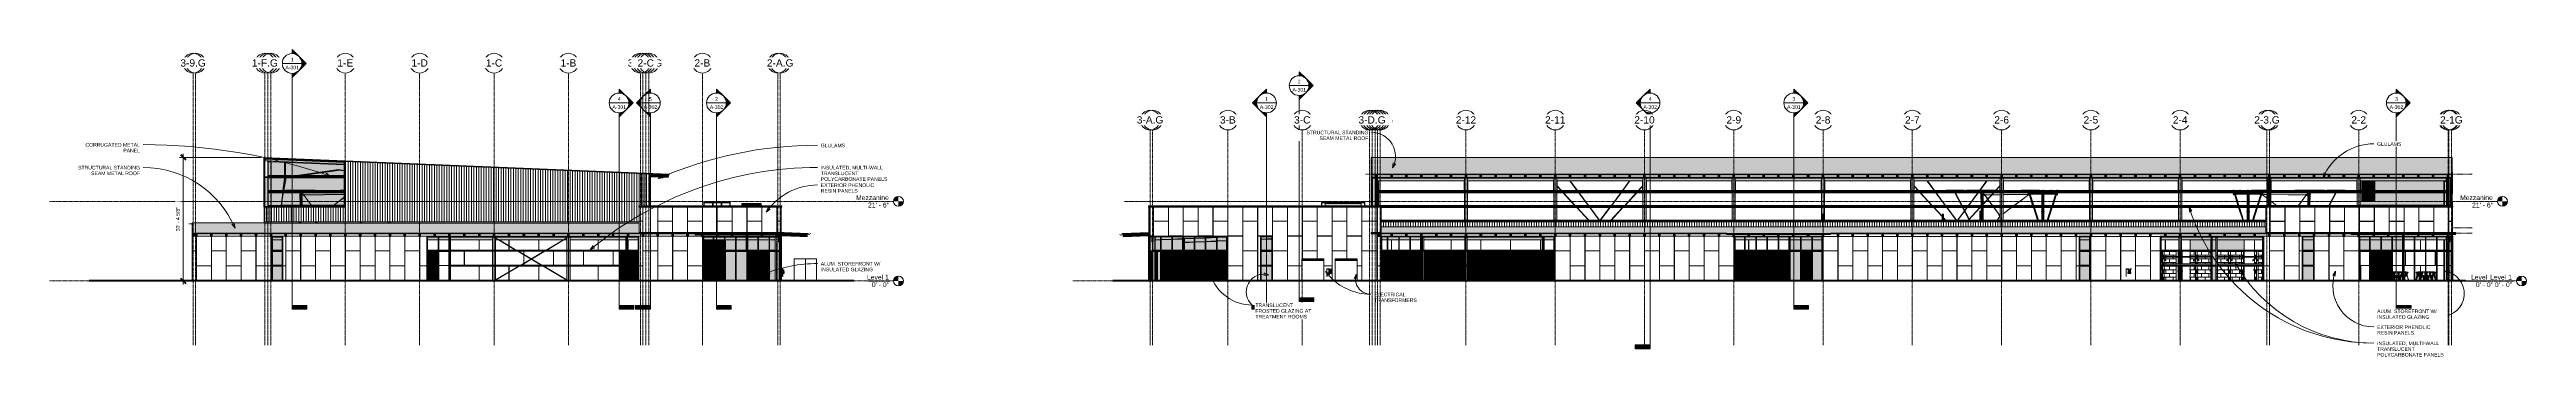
# Model space of a CAD drawing. Header units: inches. Extents: x 20426 to 36845, y -248 to 750.
# Drawn here: x 20426 to 28458, y -248 to 750 of the extents above; entities that cross this region are included whole.
import ezdxf

# ---------------------------------------------------------------- set-up
doc = ezdxf.new("R2010")
doc.units = ezdxf.units.IN
doc.header["$MEASUREMENT"] = 0
for name, pattern in [('Dash', [0.25, 0.125, -0.125]), ('Dash 1_16_', [0.125, 0.0625, -0.0625]), ('Grid Line 1_2_', [0.875, 0.5, -0.125, 0.125, -0.125]), ('Grid Line 1_2__2_', [0.875, 0.5, -0.125, 0.125, -0.125]), ('Hidden 1_8_', [0.1875, 0.125, -0.0625]), ('Hidden 1_8__2_', [0.1875, 0.125, -0.0625])]:
    doc.linetypes.add(name, pattern=pattern)
for name, color, linetype, lineweight in [('A-ANNO-DIMS', 211, 'Continuous', 9), ('A-ANNO-DIMS-128', 211, 'Continuous', 9), ('A-CLNG', 13, 'Continuous', 13), ('A-CLNG-PATT', 13, 'Continuous', 13), ('A-DETL', 90, 'Continuous', 9), ('A-DOOR', 31, 'Continuous', 13), ('A-DOOR-FRAM', 31, 'Continuous', 9), ('A-FLOR', 192, 'Continuous', 13), ('A-FLOR-LEVL', 51, 'Continuous', 9), ('A-GLAZ-CURT', 52, 'Continuous', 9), ('A-GLAZ-CWMG', 51, 'Continuous', 9), ('A-ROOF', 132, 'Continuous', 13), ('A-ROOF-OTLN', 132, 'Continuous', 9), ('A-WALL', 113, 'Continuous', 13), ('A-WALL-PATT', 111, 'Continuous', 13), ('C-TOPO', 7, 'Continuous', 9), ('Conc', 7, 'Continuous', 9), ('E-ELEC-EQPM', 71, 'Continuous', 9), ('G-ANNO-SYMB', 111, 'Continuous', 9), ('G-ANNO-TEXT', 231, 'Continuous', 9), ('I-FURN', 30, 'Continuous', 9), ('I-WALL', 2, 'Continuous', 13), ('L-SITE-WALL', 31, 'Continuous', 13), ('M-EQPM', 50, 'Continuous', 9), ('P-SANR-FIXT', 6, 'Continuous', 9), ('Q-SPCQ', 91, 'Continuous', 9), ('S-BEAM', 12, 'Continuous', 9), ('S-COLS', 52, 'Continuous', 9), ('S-GRID', 1, 'Continuous', 9), ('S-GRID-IDEN', 1, 'Continuous', 9)]:
    doc.layers.add(name, color=color, linetype=linetype, lineweight=lineweight)
doc.styles.add('Arial', font='arial.ttf', dxfattribs={"height": 15.736527})
doc.styles.add('Arial_1', font='arial.ttf', dxfattribs={"height": 23.60479})
doc.styles.add('Arial_2', font='arial.ttf', dxfattribs={"height": 11.802395})
doc.dimstyles.new('Linear_-_3_32__Arial', dxfattribs={"dimscale": 12, "dimtxt": 12, "dimasz": 1.333333, "dimexe": 1, "dimexo": 0.666667, "dimgap": 0.666667, "dimtad": 1, "dimdec": 4, "dimrnd": 0.0625, "dimzin": 1, "dimdsep": 46, "dimlunit": 4, "dimtxsty": 'Arial_2', "dimblk1": 'OBLIQUE', "dimblk2": 'OBLIQUE', "dimsah": 1, "dimcen": 0.09, "dimdle": 1, "dimazin": 0, "dimtfac": 1, "dimtdec": 4, "dimtix": 1, "dimtmove": 0, "dimatfit": 3, "dimfxl": 1, "dimtvp": 1, "dimtfill": 1, "dimfrac": 2, "dimtolj": 1, "dimtzin": 0, "dimarcsym": 2})
pattern_1 = [(90, (22247.58, 677.25), (-193, -193), [48, -145]), (180, (22247.58, 677.25), (-2e-14, -193), [96.25, -96.75]), (270, (22151.33, 725.25), (-193, -193), [48, -145]), (180, (22247.58, 725.25), (-2e-14, -193), [96.25, -96.75]), (270, (22151.08, 725.25), (-193, -193), [48, -145]), (180, (22151.08, 725.25), (-2e-14, -193), [96.25, -96.75]), (90, (22054.83, 677.25), (-193, -193), [48, -145]), (180, (22151.08, 677.25), (-2e-14, -193), [96.25, -96.75]), (90, (22199.58, 725.5), (-193, -193), [48, -145]), (180, (22247.83, 725.5), (-2e-14, -193), [48.25, -144.75]), (180, (22247.83, 773.5), (-2e-14, -193), [48.25, -144.75]), (90, (22103.08, 725.5), (-193, -193), [48, -145]), (180, (22199.33, 725.5), (-2e-14, -193), [96.25, -96.75]), (270, (22199.33, 773.5), (-193, -193), [48, -145]), (180, (22199.33, 773.5), (-2e-14, -193), [96.25, -96.75]), (180, (22102.83, 725.5), (-2e-14, -193), [48, -145]), (270, (22102.83, 773.5), (-193, -193), [48, -145]), (180, (22102.83, 773.5), (-2e-14, -193), [48, -145]), (90, (22247.58, 773.75), (-193, -193), [48, -145]), (180, (22247.58, 773.75), (-2e-14, -193), [96.25, -96.75]), (270, (22151.33, 821.75), (-193, -193), [48, -145]), (180, (22247.58, 821.75), (-2e-14, -193), [96.25, -96.75]), (270, (22151.08, 821.75), (-193, -193), [48, -145]), (180, (22151.08, 821.75), (-2e-14, -193), [96.25, -96.75]), (270, (22054.83, 821.75), (-193, -193), [48, -145]), (180, (22151.08, 773.75), (-2e-14, -193), [96.25, -96.75]), (90, (22199.58, 822), (-193, -193), [48, -145]), (180, (22247.83, 822), (-2e-14, -193), [48.25, -144.75]), (180, (22247.83, 870), (-2e-14, -193), [48.25, -144.75]), (90, (22103.08, 822), (-193, -193), [48, -145]), (180, (22199.33, 822), (-2e-14, -193), [96.25, -96.75]), (270, (22199.33, 870), (-193, -193), [48, -145]), (180, (22199.33, 870), (-2e-14, -193), [96.25, -96.75]), (180, (22102.83, 822), (-2e-14, -193), [48, -145]), (270, (22102.83, 870), (-193, -193), [48, -145]), (180, (22102.83, 870), (-2e-14, -193), [48, -145])]
pattern_2 = [(0, (27240.842, 12), (-48, 24), [48, 0, 0, 0]), (90, (27264.84, 0), (-48, 3e-15), [12, -12]), (90, (27252.84, 12), (-48, 3e-15), [12, -12]), (90, (27276.84, 12), (-48, 3e-15), [12, -12]), (0, (27240.842, 24), (-48, 24), [48, 0, 0, 0]), (90, (27288.84, 0), (-48, 3e-15), [12, -12])]
pattern_3 = [(0, (27368.28, 12), (-48, 24), [48, 0, 0, 0]), (90, (27392.28, 0), (-48, 3e-15), [12, -12]), (90, (27380.28, 12), (-48, 3e-15), [12, -12]), (90, (27404.28, 12), (-48, 3e-15), [12, -12]), (0, (27368.28, 24), (-48, 24), [48, 0, 0, 0]), (90, (27416.28, 0), (-48, 3e-15), [12, -12])]
pattern_4 = [(0, (27670.53, 12), (-48, 24), [48, 0, 0, 0]), (90, (27694.53, 0), (-48, 3e-15), [12, -12]), (90, (27682.53, 12), (-48, 3e-15), [12, -12]), (90, (27706.53, 12), (-48, 3e-15), [12, -12]), (0, (27670.53, 24), (-48, 24), [48, 0, 0, 0]), (90, (27718.53, 0), (-48, 3e-15), [12, -12])]
pattern_5 = [(0, (27455.154, 12), (-48, 24), [48, 0, 0, 0]), (90, (27479.154, 0), (-48, 3e-15), [12, -12]), (90, (27467.154, 12), (-48, 3e-15), [12, -12]), (90, (27491.154, 12), (-48, 3e-15), [12, -12]), (0, (27455.154, 24), (-48, 24), [48, 0, 0, 0]), (90, (27503.154, 0), (-48, 3e-15), [12, -12])]
pattern_6 = [(90, (28478.34, -191.25), (-193, -193), [48, -145]), (180, (28478.34, -191.25), (-2e-14, -193), [96.25, -96.75]), (270, (28382.1, -143.25), (-193, -193), [48, -145]), (180, (28478.34, -143.25), (-2e-14, -193), [96.25, -96.75]), (270, (28381.84, -143.25), (-193, -193), [48, -145]), (180, (28381.84, -143.25), (-2e-14, -193), [96.25, -96.75]), (90, (28285.6, -191.25), (-193, -193), [48, -145]), (180, (28381.84, -191.25), (-2e-14, -193), [96.25, -96.75]), (90, (28430.34, -143), (-193, -193), [48, -145]), (180, (28478.6, -143), (-2e-14, -193), [48.25, -144.75]), (180, (28478.6, -95), (-2e-14, -193), [48.25, -144.75]), (90, (28333.84, -143), (-193, -193), [48, -145]), (180, (28430.1, -143), (-2e-14, -193), [96.25, -96.75]), (270, (28430.1, -95), (-193, -193), [48, -145]), (180, (28430.1, -95), (-2e-14, -193), [96.25, -96.75]), (180, (28333.6, -143), (-2e-14, -193), [48, -145]), (270, (28333.6, -95), (-193, -193), [48, -145]), (180, (28333.6, -95), (-2e-14, -193), [48, -145]), (90, (28478.34, -94.75), (-193, -193), [48, -145]), (180, (28478.34, -94.75), (-2e-14, -193), [96.25, -96.75]), (270, (28382.1, -46.75), (-193, -193), [48, -145]), (180, (28478.34, -46.75), (-2e-14, -193), [96.25, -96.75]), (270, (28381.84, -46.75), (-193, -193), [48, -145]), (180, (28381.84, -46.75), (-2e-14, -193), [96.25, -96.75]), (270, (28285.6, -46.75), (-193, -193), [48, -145]), (180, (28381.84, -94.75), (-2e-14, -193), [96.25, -96.75]), (90, (28430.34, -46.5), (-193, -193), [48, -145]), (180, (28478.6, -46.5), (-2e-14, -193), [48.25, -144.75]), (180, (28478.6, 1.5), (-2e-14, -193), [48.25, -144.75]), (90, (28333.84, -46.5), (-193, -193), [48, -145]), (180, (28430.1, -46.5), (-2e-14, -193), [96.25, -96.75]), (270, (28430.1, 1.5), (-193, -193), [48, -145]), (180, (28430.1, 1.5), (-2e-14, -193), [96.25, -96.75]), (180, (28333.6, -46.5), (-2e-14, -193), [48, -145]), (270, (28333.6, 1.5), (-193, -193), [48, -145]), (180, (28333.6, 1.5), (-2e-14, -193), [48, -145])]

msp = doc.modelspace()

# ---------------------------------------------------------------- texts
at = {"layer": 'G-ANNO-SYMB', "attachment_point": 2, "line_spacing_factor": 0.938532, "style": 'Arial_2'}
for s, insert, char_height, width in [('2', (24478.52169, 652.20064), 11.8024, 10.944), ('A-301', (22273.24291, 569.86758), 11.802395, 52.416), ('4', (22273.24291, 596.04924), 11.8024, 10.944), ('A-302', (22374.7668, 569.86758), 11.802395, 52.416), ('5', (22374.7668, 596.04924), 11.8024, 10.944), ('A-302', (22589.04011, 569.86758), 11.802395, 52.416), ('2', (22589.04011, 596.04924), 11.8024, 10.944), ('A-302', (24372.75352, 569.86758), 11.802395, 52.416), ('1', (24372.75352, 596.04924), 11.8024, 10.944), ('A-301', (24478.52169, 626.01898), 11.802395, 52.416), ('4', (25616.54328, 596.04924), 11.8024, 10.944), ('3', (26082.41521, 596.04924), 11.8024, 10.944), ('A-302', (28036.39686, 569.86758), 11.802395, 52.416), ('3', (28036.39686, 596.04924), 11.8024, 10.944)]:
    msp.add_mtext(s, dxfattribs=dict(at, insert=insert, char_height=char_height, width=width))

# ---------------------------------------------------------------- blocks, each defined once
blk = doc.blocks.new('Level - Level Head - Circle-2773-Elevation - West')
at = {"layer": 'A-FLOR-LEVL'}
h = blk.add_hatch(color=256, dxfattribs=at)
edge = h.paths.add_edge_path(flags=0)
edge.add_line((23178.9, 0), (23162.9, 0))
edge.add_arc((23178.9, 0), 16, 90, 180, ccw=False)
edge.add_line((23178.9, 16), (23178.9, 0))
h = blk.add_hatch(color=256, dxfattribs=at)
edge = h.paths.add_edge_path(flags=0)
edge.add_line((23178.9, -16), (23178.9, 0))
edge.add_line((23178.9, 0), (23194.9, 0))
edge.add_arc((23178.9, 0), 16, 270, 360, ccw=False)
at = {"layer": 'A-FLOR-LEVL', "color": 250}
blk.add_circle((23178.9, 0), 16, dxfattribs=at)
blk = doc.blocks.new('Locker Rooms and Restrooms_rvt-1-Elevation - West')
at = {"layer": 'A-FLOR-LEVL', "insert": (23147.7, 19.9), "char_height": 15.74, "width": 84.672, "attachment_point": 3, "line_spacing_factor": 0.938532, "style": 'Arial', "bg_fill": 3, "box_fill_scale": 1.25, "bg_fill_color": 0, "bg_fill_transparency": 0}
blk.add_mtext('Level 1', dxfattribs=at)
at = {"layer": 'A-FLOR-LEVL', "insert": (23148.5, -4.2), "char_height": 15.74, "width": 66.624, "attachment_point": 3, "line_spacing_factor": 0.938532, "style": 'Arial', "bg_fill": 3, "box_fill_scale": 1.25, "bg_fill_color": 0, "bg_fill_transparency": 0}
blk.add_mtext('0\' - 0"', dxfattribs=at)
at = {"layer": 'A-FLOR-LEVL', "linetype": 'Grid Line 1_2__2_'}
blk.add_line((20426.1, 0), (23162.9, 0), dxfattribs=at)
at = {"color": 10, "lineweight": 5}
blk.add_blockref('Level - Level Head - Circle-2773-Elevation - West', (0, 0), dxfattribs=at)
blk = doc.blocks.new('W-Wide Flange-Column - B3_D-1279907-Elevation - West')
at = {"layer": 'S-COLS', "linetype": 'Hidden 1_8_'}
blk.add_line((21144, 2), (21144, 0), dxfattribs=at)
blk = doc.blocks.new('W-Wide Flange-Column - B3_D-V1-Elevation - West')
at = {"layer": 'S-COLS', "linetype": 'Hidden 1_8_'}
for p, q in [((21867.4, 100.3), (21867.4, 141.9)), ((21867.4, 51.6), (21867.4, 96.3)), ((21867.7, 141.9), (21867.7, 100.3)), ((21867.7, 96.3), (21867.7, 51.6)), ((21867.4, 2.2), (21867.4, 47.6)), ((21867.7, 47.6), (21867.7, 2.2))]:
    blk.add_line(p, q, dxfattribs=at)
blk = doc.blocks.new('W-Wide Flange-Column - B3_D-V2-Elevation - West')
at = {"layer": 'S-COLS', "linetype": 'Hidden 1_8_'}
for p, q in [((22108.6, 100.3), (22108.6, 141.9)), ((22108.6, 51.6), (22108.6, 96.3)), ((22109, 141.9), (22109, 100.3)), ((22109, 96.3), (22109, 51.6)), ((22108.6, 2.2), (22108.6, 47.6)), ((22109, 47.6), (22109, 2.2))]:
    blk.add_line(p, q, dxfattribs=at)
blk = doc.blocks.new('Girt_C - 8_D-1278968-Elevation - West')
at = {"layer": 'S-BEAM'}
h = blk.add_hatch(color=256, dxfattribs=at)
h.paths.add_polyline_path([(22181.8, 51.4), (22294.7, 51.4), (22294.7, 51.6), (21726.5, 51.5), (21726.5, 51.4), (22104.3, 51.4)], flags=0)
h.paths.add_polyline_path([(22300.4, 51.4), (22334.6, 51.4), (22334.6, 51.6), (22300.4, 51.5), (22300.4, 51.4)], flags=0)
h = blk.add_hatch(color=256, dxfattribs=at)
h.paths.add_polyline_path([(22007.5, 48.1), (22294.7, 48.1), (22294.7, 51.4), (21726.5, 51.4), (21726.5, 48.1), (21988.1, 48.1)], flags=0)
h.paths.add_polyline_path([(22334.6, 48.1), (22334.6, 51.4), (22300.4, 51.4), (22300.4, 48.1)], flags=0)
h = blk.add_hatch(color=256, dxfattribs=at)
h.paths.add_polyline_path([(21910.7, 47.6), (22294.7, 47.6), (22294.7, 48.1), (21726.5, 48.1), (21726.5, 47.6), (21871.9, 47.6)], flags=0)
h.paths.add_polyline_path([(22334.6, 47.6), (22334.6, 48.1), (22300.4, 48.1), (22300.4, 47.6)], flags=0)
for p, q in [((22294.7, 51.6), (21726.5, 51.6)), ((21726.5, 48.1), (22294.7, 48.1)), ((21726.5, 47.6), (22294.7, 47.6)), ((22334.6, 51.6), (22300.4, 51.6)), ((22300.4, 48.1), (22334.6, 48.1)), ((22300.4, 47.6), (22334.6, 47.6))]:
    blk.add_line(p, q, dxfattribs=at)
blk = doc.blocks.new('Girt_C - 8_D-1253502-Elevation - West')
at = {"layer": 'S-BEAM'}
h = blk.add_hatch(color=256, dxfattribs=at)
h.paths.add_polyline_path([(22779.3, 100.3), (22779.3, 100.3), (22762.8, 100.3)], flags=0)
h.paths.add_polyline_path([(21143.9, 100.3), (21143.9, 100.3), (21143.7, 100.3)], flags=0)
h.paths.add_polyline_path([(22759.2, 100.3), (22759.2, 100.3), (22725, 100.3)], flags=0)
h.paths.add_polyline_path([(22723, 100.3), (22723, 100.3), (22690.2, 100.3)], flags=0)
h.paths.add_polyline_path([(22685.4, 100.3), (22685.4, 100.3), (22652.6, 100.3)], flags=0)
h.paths.add_polyline_path([(22650.6, 100.3), (22650.6, 100.3), (22646.6, 100.3)], flags=0)
h.paths.add_polyline_path([(22614.4, 100.3), (22614.4, 100.3), (22580.2, 100.3)], flags=0)
h.paths.add_polyline_path([(22578.2, 100.3), (22578.2, 100.3), (22569.1, 100.3)], flags=0)
h.paths.add_polyline_path([(22543.2, 100.3), (22543.2, 100.3), (22542.9, 100.3)], flags=0)
h.paths.add_polyline_path([(22334.6, 100.3), (22334.6, 100.3), (22300.4, 100.3)], flags=0)
h = blk.add_hatch(color=256, dxfattribs=at)
h.paths.add_polyline_path([(22181.8, 99.8), (22294.7, 99.8), (22294.7, 100.3), (21726.5, 100.3), (21726.5, 99.8), (22104.3, 99.8)], flags=0)
h.paths.add_polyline_path([(22779.3, 99.8), (22779.3, 100.3), (22761.2, 100.3), (22761.2, 99.8), (22762.8, 99.8)], flags=0)
h.paths.add_polyline_path([(21143.9, 99.8), (21143.9, 100.3), (21143.7, 100.3), (21143.7, 99.8)], flags=0)
h.paths.add_polyline_path([(21145.9, 99.8), (21180.1, 99.8), (21180.1, 100.3), (21145.9, 100.3)], flags=0)
h.paths.add_polyline_path([(22759.2, 99.8), (22759.2, 100.3), (22725, 100.3), (22725, 99.8)], flags=0)
h.paths.add_polyline_path([(21649.2, 99.8), (21649.4, 99.8), (21649.4, 100.3), (21649.2, 100.3)], flags=0)
h.paths.add_polyline_path([(22723, 99.8), (22723, 100.3), (22690.2, 100.3), (22690.2, 99.8)], flags=0)
h.paths.add_polyline_path([(21651.4, 99.8), (21686.6, 99.8), (21686.6, 100.3), (21651.4, 100.3)], flags=0)
h.paths.add_polyline_path([(22685.4, 99.8), (22685.4, 100.3), (22652.6, 100.3), (22652.6, 99.8)], flags=0)
h.paths.add_polyline_path([(22650.6, 99.8), (22650.6, 100.3), (22616.4, 100.3), (22616.4, 99.8), (22646.6, 99.8)], flags=0)
h.paths.add_polyline_path([(21688.6, 99.8), (21720.7, 99.8), (21720.7, 100.3), (21688.6, 100.3)], flags=0)
h.paths.add_polyline_path([(21722.7, 99.8), (21722.9, 99.8), (21722.9, 100.3), (21722.7, 100.3)], flags=0)
h.paths.add_polyline_path([(22614.4, 99.8), (22614.4, 100.3), (22580.2, 100.3), (22580.2, 99.8)], flags=0)
h.paths.add_polyline_path([(22578.2, 99.8), (22578.2, 100.3), (22545.2, 100.3), (22545.2, 99.8), (22569.1, 99.8)], flags=0)
h.paths.add_polyline_path([(22543.2, 99.8), (22543.2, 100.3), (22542.9, 100.3), (22542.9, 99.8)], flags=0)
h.paths.add_polyline_path([(22334.6, 99.8), (22334.6, 100.3), (22300.4, 100.3), (22300.4, 99.8)], flags=0)
h = blk.add_hatch(color=256, dxfattribs=at)
h.paths.add_polyline_path([(21143.9, 96.5), (21143.9, 99.8), (21143.7, 99.8), (21143.7, 96.5)], flags=0)
h.paths.add_polyline_path([(22026.9, 96.5), (22294.7, 96.5), (22294.7, 99.8), (21726.5, 99.8), (21726.5, 96.5), (21988.1, 96.5)], flags=0)
h.paths.add_polyline_path([(22543.2, 96.5), (22543.2, 99.8), (22542.9, 99.8), (22542.9, 96.5)], flags=0)
h.paths.add_polyline_path([(21722.9, 96.5), (21722.9, 99.8), (21722.7, 99.8), (21722.7, 96.5)], flags=0)
h.paths.add_polyline_path([(21649.4, 96.5), (21649.4, 99.8), (21649.2, 99.8), (21649.2, 96.5)], flags=0)
h.paths.add_polyline_path([(21688.6, 98), (21720.7, 98), (21720.7, 99.8), (21688.6, 99.8)], flags=0)
h.paths.add_polyline_path([(22614.4, 98), (22614.4, 99.8), (22580.2, 99.8), (22580.2, 98), (22613.1, 98)], flags=0)
h.paths.add_polyline_path([(22652.6, 98), (22685.4, 98), (22685.4, 99.8), (22652.6, 99.8)], flags=0)
h.paths.add_polyline_path([(22569.1, 98), (22578.2, 98), (22578.2, 99.8), (22545.2, 99.8), (22545.2, 98)], flags=0)
h.paths.add_polyline_path([(21174.8, 98), (21180.1, 98), (21180.1, 99.8), (21145.9, 99.8), (21145.9, 98), (21155.4, 98)], flags=0)
h.paths.add_polyline_path([(22616.4, 98), (22650.6, 98), (22650.6, 99.8), (22616.4, 99.8)], flags=0)
h.paths.add_polyline_path([(21651.4, 98), (21686.6, 98), (21686.6, 99.8), (21651.4, 99.8)], flags=0)
h.paths.add_polyline_path([(22690.2, 98), (22723, 98), (22723, 99.8), (22690.2, 99.8)], flags=0)
h.paths.add_polyline_path([(22300.4, 98), (22334.6, 98), (22334.6, 99.8), (22300.4, 99.8)], flags=0)
h.paths.add_polyline_path([(22759.2, 98), (22759.2, 99.8), (22725, 99.8), (22725, 98)], flags=0)
h.paths.add_polyline_path([(22779.3, 98), (22779.3, 99.8), (22761.2, 99.8), (22761.2, 98), (22762.8, 98)], flags=0)
h = blk.add_hatch(color=256, dxfattribs=at)
h.paths.add_polyline_path([(22543.2, 96.3), (22543.2, 96.5), (22542.9, 96.5), (22542.9, 96.3)], flags=0)
h.paths.add_polyline_path([(21143.7, 96.3), (21143.9, 96.4), (21143.9, 96.5), (21143.7, 96.5), (21143.7, 96.3)], flags=0)
h.paths.add_polyline_path([(22026.9, 96.3), (22294.7, 96.4), (22294.7, 96.5), (21726.5, 96.5), (21726.5, 96.3), (21988.1, 96.3)], flags=0)
h.paths.add_polyline_path([(21649.2, 96.3), (21649.4, 96.4), (21649.4, 96.5), (21649.2, 96.5), (21649.2, 96.3)], flags=0)
h.paths.add_polyline_path([(21722.7, 96.3), (21722.9, 96.4), (21722.9, 96.5), (21722.7, 96.5), (21722.7, 96.3)], flags=0)
for p, q in [((21143.7, 100.3), (21143.9, 100.3)), ((21143.9, 99.8), (21143.7, 99.8)), ((21143.7, 96.3), (21143.9, 96.3)), ((21145.9, 100.3), (21180.1, 100.3)), ((21180.1, 99.8), (21145.9, 99.8)), ((21649.2, 100.3), (21649.4, 100.3)), ((21649.4, 99.8), (21649.2, 99.8)), ((21649.2, 96.3), (21649.4, 96.3)), ((21651.4, 100.3), (21686.6, 100.3)), ((21686.6, 99.8), (21651.4, 99.8)), ((21688.6, 100.3), (21720.7, 100.3)), ((21720.7, 99.8), (21688.6, 99.8)), ((21722.7, 100.3), (21722.9, 100.3)), ((21722.9, 99.8), (21722.7, 99.8)), ((21722.7, 96.3), (21722.9, 96.3)), ((21726.5, 100.3), (22294.7, 100.3)), ((22294.7, 99.8), (21726.5, 99.8)), ((21726.5, 96.3), (22294.7, 96.3)), ((22300.4, 100.3), (22334.6, 100.3)), ((22334.6, 99.8), (22300.4, 99.8)), ((22542.9, 100.3), (22543.2, 100.3)), ((22543.2, 99.8), (22542.9, 99.8)), ((22542.9, 96.3), (22543.2, 96.3)), ((22545.2, 100.3), (22578.2, 100.3)), ((22578.2, 99.8), (22545.2, 99.8)), ((22580.2, 100.3), (22614.4, 100.3)), ((22614.4, 99.8), (22580.2, 99.8)), ((22616.4, 100.3), (22650.6, 100.3)), ((22650.6, 99.8), (22616.4, 99.8)), ((22652.6, 100.3), (22685.4, 100.3)), ((22685.4, 99.8), (22652.6, 99.8)), ((22690.2, 100.3), (22723, 100.3)), ((22723, 99.8), (22690.2, 99.8)), ((22725, 100.3), (22759.2, 100.3)), ((22759.2, 99.8), (22725, 99.8)), ((22761.2, 100.3), (22779.3, 100.3)), ((22779.3, 99.8), (22761.2, 99.8)), ((22779.3, 100.3), (22779.3, 99.8)), ((22779.3, 99.8), (22779.3, 98))]:
    blk.add_line(p, q, dxfattribs=at)
blk = doc.blocks.new('W-Wide Flange-Column - B4_C-1278934-Elevation - West')
at = {"layer": 'S-COLS'}
h = blk.add_hatch(color=256, dxfattribs=at)
h.paths.add_polyline_path([(22787.3, 2), (22787.3, 96), (22779.3, 96), (22779.3, 2)], flags=0)
h.paths.add_polyline_path([(22782.2, 98), (22787.3, 98), (22787.3, 143.5), (22787.1, 143.5), (22787, 142.9), (22781.6, 142.9), (22781.6, 143.5), (22779.3, 143.5), (22779.3, 98)], flags=0)
for p, q in [((22779.3, 142.4), (22779.3, 100.3)), ((22779.3, 96), (22779.3, 2)), ((22787.3, 126.5), (22787.3, 98)), ((22787.3, 96), (22787.3, 2))]:
    blk.add_line(p, q, dxfattribs=at)
at = {"layer": 'S-COLS', "linetype": 'Hidden 1_8_'}
for p, q in [((22783.1, 98), (22783.1, 142.9)), ((22783.1, 2), (22783.1, 96)), ((22783.5, 142.9), (22783.5, 98)), ((22783.5, 96), (22783.5, 2))]:
    blk.add_line(p, q, dxfattribs=at)
blk = doc.blocks.new('Basketball_Backstop-Performance_Sports_Systems-3103-Ceiling_Hung - 27_-0_ to 27_-11 7_8_-652462-Elevation - West')
at = {"layer": 'Q-SPCQ'}
h = blk.add_hatch(color=256, dxfattribs=at)
h.paths.add_polyline_path([(21191.4, 293.3), (21239.2, 293.3), (21239.2, 294), (21191.4, 294), (21191.4, 293.5)], flags=0)
h.paths.add_polyline_path([(21240.1, 293.3), (21287.4, 293.3), (21287.4, 294), (21239.7, 294), (21239.6, 293.8), (21239.7, 293.3)], flags=0)
for points in [[(21237.7, 281.4), (21241.4, 281.4), (21241.4, 283), (21241.2, 282.9), (21241, 281.7), (21240.9, 281.6), (21240.8, 281.6), (21237.9, 281.6), (21237.8, 281.7), (21237.8, 281.8), (21237.6, 282.9), (21237.4, 283), (21237.4, 281.4)], [(21239, 245), (21240.5, 245), (21239.5, 279.7), (21239, 279.7), (21239, 280.9), (21238, 280.9), (21238.9, 247.4)], [(21239.4, 284.7), (21239.8, 284.8), (21240, 284.9), (21240.1, 285.1), (21240.2, 285.2), (21240.3, 285.6), (21240.3, 285.8), (21240.3, 285.9), (21240.2, 285.9), (21240.1, 285.4), (21240, 285.2), (21239.6, 285), (21239.2, 285), (21238.9, 285.2), (21238.7, 285.5), (21238.7, 285.9), (21238.6, 285.9), (21238.5, 285.6), (21238.6, 285.4), (21238.8, 285), (21239, 284.9), (21239.1, 284.8), (21239.4, 284.8)], [(21239, 281.6), (21239, 282), (21238.6, 282), (21238.6, 281.6)], [(21239, 280.9), (21239, 281.4), (21238.6, 281.4), (21238.6, 280.9)], [(21239.3, 285.3), (21239.6, 285.3), (21239.8, 285.5), (21239.8, 285.9), (21239.7, 285.9), (21239.1, 285.9), (21239, 285.8), (21239, 285.6), (21239.1, 285.4)], [(21239, 281.6), (21239.9, 281.6), (21239.9, 282), (21239, 282)], [(21239, 280.9), (21239.9, 280.9), (21239.9, 281.4), (21239, 281.4)], [(21239.6, 293.3), (21239.7, 293.3), (21239.6, 294.4), (21239.4, 294.4), (21239.4, 293.3)], [(21240.8, 245), (21239.7, 279.7), (21239.5, 279.7), (21240.5, 245)], [(21242.4, 245), (21242.4, 281.4), (21240.3, 281.4), (21240.3, 280.9), (21239.9, 280.9), (21239.8, 279.7), (21239.8, 279.7), (21240.8, 245), (21241.8, 245)], [(21239.9, 281.6), (21240.3, 281.6), (21240.3, 282), (21239.9, 282)], [(21240.3, 280.9), (21240.3, 281.4), (21239.9, 281.4), (21239.9, 280.9)], [(21242.4, 245), (21245.7, 245), (21245.7, 281.4), (21242.4, 281.4), (21242.4, 247.4)], [(21245.2, 281.4), (21245.2, 282.9), (21245.1, 282.9), (21245.1, 281.4)], [(21246.9, 283.1), (21246.9, 283.4), (21245.2, 283.4), (21245.2, 283.1)], [(21246.9, 281.9), (21246.9, 282.3), (21245.2, 282.3), (21245.2, 281.9)], [(21248.1, 281.5), (21248.2, 281.6), (21247.9, 281.9), (21247.8, 282), (21247.8, 281.9), (21247.9, 281.8), (21248.1, 281.7), (21248.1, 281.6), (21248.1, 281.5)], [(21248.2, 281), (21248.5, 281.2), (21248.1, 281.5), (21248.1, 281.5), (21248, 281.5), (21247.8, 281.3), (21248.2, 281)], [(21248.5, 281.2), (21248.7, 281.5), (21248.3, 281.8), (21248.2, 281.6), (21248.2, 281.6), (21248.1, 281.5), (21248.2, 281.5)], [(21251.1, 278.5), (21251.1, 278.6), (21251.1, 278.9), (21250.9, 279), (21250.8, 278.9), (21250.7, 278.7), (21250.8, 278.5), (21251, 278.5)], [(21275.4, 245), (21275.6, 245), (21252.1, 277.3), (21251.9, 277.1), (21275.3, 245), (21275.4, 245)], [(21346.8, 245), (21347.1, 245), (21381.6, 271.1), (21381.6, 271.4), (21346.8, 245)], [(21381.6, 293.3), (21381.6, 294), (21368.4, 294), (21368.4, 293.3), (21378.1, 293.3)]]:
    blk.add_hatch(color=256, dxfattribs=at).paths.add_polyline_path(points, flags=0)
h = blk.add_hatch(color=256, dxfattribs=at)
h.paths.add_polyline_path([(21238.6, 280.9), (21238.6, 280.9), (21238.6, 281.4), (21238.1, 281.4), (21238, 280.9), (21238.1, 280.9)], flags=0)
h.paths.add_polyline_path([(21238.2, 281.6), (21238.6, 281.6), (21238.6, 281.8), (21238.2, 281.8)], flags=0)
h = blk.add_hatch(color=256, dxfattribs=at)
h.paths.add_polyline_path([(21239.4, 284.9), (21239.8, 285), (21240.1, 285.3), (21240.2, 285.7), (21239.8, 285.8), (21239.8, 285.4), (21239.6, 285.3), (21239.3, 285.3), (21239.1, 285.5), (21239, 285.7), (21239, 285.8), (21238.7, 285.7), (21238.8, 285.3), (21239.1, 285), (21239.2, 285)], flags=0)
h.paths.add_polyline_path([(21240.2, 285.7), (21240.2, 285.9), (21239.8, 285.9), (21239.9, 285.8), (21240.1, 285.7)], flags=0)
h.paths.add_polyline_path([(21238.7, 285.7), (21239, 285.8), (21239.1, 285.9), (21238.7, 285.9)], flags=0)
h = blk.add_hatch(color=256, dxfattribs=at)
h.paths.add_polyline_path([(21239.4, 279.7), (21239.4, 280.9), (21239, 280.9), (21239, 279.7), (21239.3, 279.7)], flags=0)
h.paths.add_polyline_path([(21239.2, 282), (21239.4, 282), (21239.4, 284.7), (21239, 284.8), (21239, 284.9), (21239, 282), (21239.2, 282)], flags=0)
h = blk.add_hatch(color=256, dxfattribs=at)
h.paths.add_polyline_path([(21239.2, 294), (21239.2, 294), (21239.2, 293.8)], flags=0)
h.paths.add_polyline_path([(21239.2, 293.3), (21239.4, 293.3), (21239.4, 294.4), (21239.2, 294.4), (21239.2, 294.2), (21239.2, 294.2), (21239.2, 294), (21239.2, 293.4)], flags=0)
h = blk.add_hatch(color=256, dxfattribs=at)
h.paths.add_polyline_path([(21239.9, 279.7), (21239.8, 280.9), (21239.4, 280.9), (21239.4, 279.7), (21239.9, 279.7)], flags=0)
h.paths.add_polyline_path([(21239.7, 282), (21239.9, 282), (21239.8, 284.8), (21239.6, 284.8), (21239.4, 284.7), (21239.4, 282), (21239.6, 282)], flags=0)
h = blk.add_hatch(color=256, dxfattribs=at)
h.paths.add_polyline_path([(21244.9, 282.9), (21244.9, 282.8), (21244.9, 283)], flags=0)
h.paths.add_polyline_path([(21244.9, 283.1), (21245, 283), (21245.1, 283), (21245, 283.1)], flags=0)
h.paths.add_polyline_path([(21244.8, 282.7), (21244.9, 282.9), (21244.9, 283.1), (21245.2, 283.2), (21245, 283.3), (21244.9, 283.3), (21244.9, 283.2), (21244.7, 283.2), (21244.7, 283.1), (21244.6, 283.1), (21244.6, 282.9), (21244.7, 282.8)], flags=0)
h = blk.add_hatch(color=256, dxfattribs=at)
h.paths.add_polyline_path([(21245, 282.3), (21245.1, 282.4), (21245, 282.4)], flags=0)
h.paths.add_polyline_path([(21244.9, 282.4), (21245, 282.4), (21244.9, 282.6), (21244.9, 282.4)], flags=0)
h.paths.add_polyline_path([(21245.1, 282.1), (21245.1, 282.2), (21245.1, 282.3), (21244.9, 282.4), (21244.8, 282.7), (21244.6, 282.5), (21244.6, 282.3), (21244.7, 282.3), (21244.7, 282.2), (21244.8, 282.2), (21244.9, 282.1), (21245, 282.1)], flags=0)
h = blk.add_hatch(color=256, dxfattribs=at)
h.paths.add_polyline_path([(21247.2, 283.1), (21247, 283), (21247.2, 283)], flags=0)
h.paths.add_polyline_path([(21247.3, 283), (21247.2, 283), (21247.3, 282.8), (21247.3, 283)], flags=0)
h.paths.add_polyline_path([(21247.4, 282.7), (21247.5, 282.9), (21247.5, 283.1), (21247.4, 283), (21247.5, 283.2), (21247.3, 283.2), (21247.3, 283.3), (21247.1, 283.3), (21246.9, 283.1), (21247.2, 283.1), (21247.3, 283), (21247.3, 282.8)], flags=0)
h = blk.add_hatch(color=256, dxfattribs=at)
h.paths.add_polyline_path([(21247.2, 282.4), (21247.3, 282.5), (21247.2, 282.5), (21247.2, 282.4)], flags=0)
h.paths.add_polyline_path([(21247.2, 282.3), (21247.2, 282.4), (21247, 282.4), (21247.2, 282.3)], flags=0)
h.paths.add_polyline_path([(21247.1, 282.1), (21247.3, 282.1), (21247.3, 282.2), (21247.3, 282.2), (21247.2, 282.3), (21247, 282.2), (21247, 282.1)], flags=0)
h.paths.add_polyline_path([(21247.3, 282.2), (21247.4, 282.3), (21247.4, 282.4), (21247.3, 282.3), (21247.3, 282.3)], flags=0)
h.paths.add_polyline_path([(21247.5, 282.3), (21247.6, 282.5), (21247.4, 282.7), (21247.4, 282.5), (21247.5, 282.3)], flags=0)
h = blk.add_hatch(color=256, dxfattribs=at)
h.paths.add_polyline_path([(21247.7, 282), (21247.6, 282.1), (21247.7, 282.1), (21247.4, 282.4), (21247.3, 282.4), (21247.6, 282.1)], flags=0)
h.paths.add_polyline_path([(21247.4, 282.5), (21247.2, 282.6), (21247.2, 282.5)], flags=0)
h.paths.add_polyline_path([(21247.5, 282.3), (21247.4, 282.5), (21247.3, 282.4), (21247.4, 282.4)], flags=0)
h = blk.add_hatch(color=256, dxfattribs=at)
h.paths.add_polyline_path([(21247.6, 281.9), (21247.6, 282), (21247.5, 282.1), (21247.5, 282.2), (21247.3, 282.3), (21247.3, 282.2), (21247.4, 282.1)], flags=0)
h.paths.add_polyline_path([(21247.3, 282.2), (21247.2, 282.4), (21247.2, 282.3), (21247.3, 282.2)], flags=0)
h = blk.add_hatch(color=256, dxfattribs=at)
h.paths.add_polyline_path([(21248.1, 281.5), (21248.1, 281.5), (21248, 281.5), (21248.1, 281.5)], flags=0)
h.paths.add_polyline_path([(21247.9, 281.6), (21248, 281.6), (21248, 281.7), (21247.7, 281.9), (21247.7, 281.9), (21247.6, 281.9), (21247.9, 281.6)], flags=0)
h = blk.add_hatch(color=256, dxfattribs=at)
h.paths.add_polyline_path([(21251, 276.9), (21251.5, 277), (21251.9, 277.1), (21252.3, 277.4), (21252.5, 277.8), (21252.7, 278.2), (21252.8, 278.7), (21252.8, 279.1), (21252.6, 279.6), (21252.2, 280.1), (21252, 280.3), (21251.3, 280.6), (21248.9, 281.6), (21248.1, 280.8), (21249.4, 277.6), (21249.8, 277.3), (21250.1, 277.1), (21250.6, 276.9)], flags=0)
h.paths.add_polyline_path([(21250.7, 278.3), (21250.4, 278.7), (21250.7, 279.2), (21251.2, 279.2), (21251.4, 278.7), (21251.1, 278.3), (21250.7, 278.3)], flags=0)
h = blk.add_hatch(color=256, dxfattribs=at)
h.paths.add_polyline_path([(21250.7, 278.3), (21251.2, 278.3), (21251.4, 278.7), (21251.2, 279.2), (21250.7, 279.2), (21250.4, 278.7), (21250.5, 278.7)], flags=0)
h.paths.add_polyline_path([(21250.9, 278.5), (21250.8, 278.6), (21250.7, 278.7), (21250.8, 278.9), (21250.9, 279), (21251.1, 278.9), (21251.2, 278.7), (21251.1, 278.6), (21251, 278.5)], flags=0)
h = blk.add_hatch(color=256, dxfattribs=at)
h.paths.add_polyline_path([(21252.8, 278.6), (21381.6, 280.6), (21381.5, 280.9), (21252.8, 278.9), (21252.8, 278.6)], flags=0)
h.paths.add_polyline_path([(21251.2, 278.6), (21251.2, 278.8), (21251.1, 278.8), (21251.1, 278.6)], flags=0)
for p, q in [((21239.3, 294), (21191.4, 294)), ((21191.4, 293.3), (21191.4, 294)), ((21237.5, 283), (21237.4, 283)), ((21237.4, 283), (21237.4, 281.4)), ((21237.4, 281.4), (21241.4, 281.4)), ((21237.8, 281.8), (21237.6, 282.9)), ((21238.1, 281.4), (21238, 280.9)), ((21238, 280.9), (21239, 280.9)), ((21238, 280.9), (21239, 245)), ((21240.8, 281.6), (21238.1, 281.6)), ((21238.6, 281.8), (21238.2, 281.8)), ((21238.2, 281.8), (21238.2, 281.6)), ((21238.6, 282), (21239, 282)), ((21238.6, 281.6), (21238.6, 282)), ((21238.6, 280.9), (21238.6, 281.4)), ((21239, 280.9), (21238.6, 280.9)), ((21238.7, 285.9), (21238.7, 285.7)), ((21239, 284.9), (21239, 282)), ((21239, 284.9), (21239, 282)), ((21239, 282), (21239.9, 282)), ((21239, 281.6), (21239, 282)), ((21239, 280.9), (21239, 281.4)), ((21239, 280.9), (21239, 279.7)), ((21239.9, 280.9), (21239, 280.9)), ((21239.4, 279.7), (21239, 279.7)), ((21239.9, 279.7), (21239.4, 279.7)), ((21287.4, 294), (21239.5, 294)), ((21240.5, 245), (21239.5, 279.7)), ((21240.8, 245), (21239.8, 279.7)), ((21239.9, 282), (21239.9, 284.9)), ((21239.9, 282), (21239.9, 284.9)), ((21239.9, 282), (21240.3, 282)), ((21239.9, 281.6), (21239.9, 282)), ((21239.9, 280.9), (21239.9, 281.4)), ((21239.9, 279.7), (21239.9, 280.9)), ((21240.3, 280.9), (21239.9, 280.9)), ((21240.2, 285.7), (21240.2, 285.9)), ((21240.3, 282), (21240.3, 281.6)), ((21240.3, 281.4), (21240.3, 280.9)), ((21241.2, 282.9), (21241.1, 281.8)), ((21241.4, 283), (21241.3, 283)), ((21241.4, 281.4), (21241.4, 283)), ((21241.4, 281.4), (21242.4, 281.4)), ((21242.4, 281.4), (21245.7, 281.4)), ((21245.1, 281.4), (21245.1, 282.9)), ((21245.2, 282.9), (21245.1, 282.9)), ((21246.9, 283.4), (21245.2, 283.4)), ((21245.2, 283.1), (21246.9, 283.1)), ((21245.2, 282.9), (21245.2, 281.4)), ((21246.9, 282.3), (21245.2, 282.3)), ((21245.2, 281.9), (21246.9, 281.9)), ((21245.7, 245), (21245.7, 281.4)), ((21247.8, 281.3), (21248, 281.4)), ((21247.8, 281.3), (21248.2, 281)), ((21248.1, 280.8), (21248.9, 281.6)), ((21248.1, 281.5), (21248.1, 281.6)), ((21248.1, 280.8), (21249.2, 278)), ((21248.2, 281.7), (21248.4, 281.8)), ((21248.7, 281.5), (21248.4, 281.8)), ((21251.6, 280.5), (21248.9, 281.6)), ((21250.7, 279.2), (21250.4, 278.7)), ((21250.4, 278.7), (21250.7, 278.3)), ((21251.2, 279.2), (21250.7, 279.2)), ((21250.7, 278.3), (21251.2, 278.3)), ((21251.4, 278.7), (21251.2, 279.2)), ((21251.2, 278.3), (21251.4, 278.7)), ((21251.9, 277.1), (21275.3, 245)), ((21275.6, 245), (21252.1, 277.3)), ((21381.6, 280.9), (21252.8, 278.9)), ((21252.8, 278.6), (21381.6, 280.6)), ((21287.4, 294), (21287.4, 293.3)), ((21381.6, 271.4), (21346.7, 245)), ((21347.1, 245), (21381.6, 271.1)), ((21381.6, 294), (21368.4, 294)), ((21368.4, 293.3), (21368.4, 294))]:
    blk.add_line(p, q, dxfattribs=at)
at = {"layer": 'Q-SPCQ', "flags": 128}
for points in [[(21239.2, 294.2), (21239.2, 294.3), (21239.2, 294.3), (21239.2, 294.3), (21239.2, 294.3), (21239.2, 294.3), (21239.2, 294.3), (21239.2, 294.3), (21239.2, 294.3), (21239.2, 294.3), (21239.2, 294.3), (21239.2, 294.4), (21239.2, 294.4), (21239.2, 294.4), (21239.2, 294.4), (21239.2, 294.4), (21239.2, 294.4), (21239.2, 294.4), (21239.2, 294.4), (21239.2, 294.4), (21239.3, 294.4), (21239.3, 294.4), (21239.3, 294.4), (21239.3, 294.4), (21239.3, 294.5), (21239.3, 294.5), (21239.3, 294.5), (21239.3, 294.5), (21239.3, 294.5), (21239.3, 294.5), (21239.3, 294.5), (21239.3, 294.5), (21239.4, 294.5), (21239.4, 294.5), (21239.4, 294.5), (21239.4, 294.5), (21239.4, 294.5), (21239.4, 294.5), (21239.4, 294.5), (21239.4, 294.5), (21239.4, 294.5)], [(21239.2, 294.2), (21239.2, 294.3), (21239.2, 294.3), (21239.2, 294.3), (21239.2, 294.3), (21239.2, 294.3), (21239.2, 294.3), (21239.2, 294.3), (21239.2, 294.3), (21239.2, 294.3), (21239.2, 294.3), (21239.2, 294.4), (21239.2, 294.4), (21239.2, 294.4), (21239.2, 294.4), (21239.2, 294.4), (21239.2, 294.4), (21239.2, 294.4), (21239.2, 294.4), (21239.2, 294.4), (21239.3, 294.4), (21239.3, 294.4), (21239.3, 294.4), (21239.3, 294.4), (21239.3, 294.5), (21239.3, 294.5), (21239.3, 294.5), (21239.3, 294.5), (21239.3, 294.5), (21239.3, 294.5), (21239.3, 294.5), (21239.3, 294.5), (21239.4, 294.5), (21239.4, 294.5), (21239.4, 294.5), (21239.4, 294.5), (21239.4, 294.5), (21239.4, 294.5), (21239.4, 294.5), (21239.4, 294.5), (21239.4, 294.5)], [(21239.2, 294), (21239.2, 294.1), (21239.2, 294.1), (21239.2, 294.1), (21239.2, 294.1), (21239.2, 294.2)], [(21239.2, 294.2), (21239.2, 294.2), (21239.2, 294.2), (21239.2, 294.2)], [(21239.2, 294.2), (21239.2, 294.2), (21239.2, 294.2), (21239.2, 294.2)], [(21239.2, 294.2), (21239.2, 294.1), (21239.2, 294.1), (21239.2, 294.1), (21239.2, 294.1), (21239.2, 294), (21239.2, 294)], [(21239.2, 294), (21239.2, 294), (21239.2, 294.1), (21239.2, 294.1), (21239.2, 294.1), (21239.2, 294.1), (21239.2, 294.2), (21239.2, 294.2), (21239.2, 294.2), (21239.2, 294.2), (21239.2, 294.2), (21239.2, 294.2), (21239.2, 294.2), (21239.2, 294.2)], [(21239.2, 294.2), (21239.2, 294.2), (21239.2, 294.2), (21239.2, 294.2), (21239.2, 294.2), (21239.2, 294.2), (21239.2, 294.2), (21239.2, 294.2), (21239.2, 294.1), (21239.2, 294.1), (21239.2, 294.1), (21239.2, 294.1), (21239.2, 294), (21239.2, 294), (21239.2, 293.9), (21239.2, 293.9), (21239.2, 293.9), (21239.2, 293.8), (21239.2, 293.8), (21239.2, 293.7), (21239.2, 293.6), (21239.2, 293.6), (21239.2, 293.5), (21239.2, 293.5), (21239.2, 293.4), (21239.2, 293.3)], [(21239.4, 294.5), (21239.4, 294.5), (21239.4, 294.5), (21239.5, 294.5), (21239.5, 294.5), (21239.5, 294.5), (21239.5, 294.5), (21239.5, 294.5), (21239.5, 294.5), (21239.5, 294.5), (21239.5, 294.5), (21239.5, 294.5), (21239.5, 294.5), (21239.6, 294.5), (21239.6, 294.5), (21239.6, 294.5), (21239.6, 294.5), (21239.6, 294.4), (21239.6, 294.4), (21239.6, 294.4), (21239.6, 294.4), (21239.6, 294.4), (21239.6, 294.4), (21239.6, 294.4), (21239.6, 294.4)], [(21239.4, 294.5), (21239.4, 294.5), (21239.4, 294.5), (21239.5, 294.5), (21239.5, 294.5), (21239.5, 294.5), (21239.5, 294.5), (21239.5, 294.5), (21239.5, 294.5), (21239.5, 294.5), (21239.5, 294.5), (21239.5, 294.5), (21239.5, 294.5), (21239.6, 294.5), (21239.6, 294.5), (21239.6, 294.5), (21239.6, 294.5), (21239.6, 294.4), (21239.6, 294.4), (21239.6, 294.4), (21239.6, 294.4), (21239.6, 294.4), (21239.6, 294.4), (21239.6, 294.4), (21239.6, 294.4), (21239.6, 294.4), (21239.6, 294.4), (21239.6, 294.4), (21239.7, 294.4), (21239.7, 294.3), (21239.7, 294.3), (21239.7, 294.3), (21239.7, 294.3), (21239.7, 294.3), (21239.7, 294.3), (21239.7, 294.3), (21239.7, 294.3), (21239.7, 294.3), (21239.7, 294.3), (21239.7, 294.3), (21239.7, 294.2)], [(21239.6, 294.4), (21239.6, 294.4), (21239.6, 294.4), (21239.7, 294.4), (21239.7, 294.3), (21239.7, 294.3), (21239.7, 294.3), (21239.7, 294.3), (21239.7, 294.3), (21239.7, 294.3), (21239.7, 294.3), (21239.7, 294.3), (21239.7, 294.3), (21239.7, 294.3), (21239.7, 294.3), (21239.7, 294.2)], [(21239.7, 294), (21239.7, 294.1), (21239.7, 294.1), (21239.7, 294.1), (21239.7, 294.1), (21239.7, 294.2)], [(21239.7, 294.2), (21239.7, 294.2), (21239.7, 294.2), (21239.7, 294.2)], [(21239.7, 294.2), (21239.7, 294.2), (21239.7, 294.2), (21239.7, 294.2)], [(21239.7, 294.2), (21239.7, 294.1), (21239.7, 294.1), (21239.7, 294.1), (21239.7, 294.1), (21239.7, 294), (21239.7, 294)], [(21239.7, 293.3), (21239.7, 293.4), (21239.7, 293.4), (21239.7, 293.5), (21239.7, 293.6), (21239.7, 293.6), (21239.7, 293.7), (21239.7, 293.7), (21239.7, 293.8), (21239.7, 293.8), (21239.7, 293.9), (21239.7, 293.9), (21239.7, 294), (21239.7, 294), (21239.7, 294.1), (21239.7, 294.1), (21239.7, 294.1), (21239.7, 294.1), (21239.7, 294.2), (21239.7, 294.2), (21239.7, 294.2), (21239.7, 294.2), (21239.7, 294.2), (21239.7, 294.2), (21239.7, 294.2), (21239.7, 294.2)], [(21239.7, 294.2), (21239.7, 294.2), (21239.7, 294.2), (21239.7, 294.2), (21239.7, 294.2), (21239.7, 294.2), (21239.7, 294.2), (21239.7, 294.2), (21239.7, 294.1), (21239.7, 294.1), (21239.7, 294.1), (21239.7, 294.1), (21239.7, 294), (21239.7, 294)], [(21245.2, 283.4), (21245.2, 283.4), (21245.2, 283.4), (21245.2, 283.4), (21245.1, 283.4), (21245.1, 283.4), (21245.1, 283.4), (21245, 283.4), (21245, 283.4), (21245, 283.4), (21244.9, 283.4), (21244.9, 283.4), (21244.9, 283.4), (21244.9, 283.3), (21244.8, 283.3), (21244.8, 283.3), (21244.8, 283.3), (21244.8, 283.3), (21244.7, 283.3), (21244.7, 283.2), (21244.7, 283.2), (21244.7, 283.2), (21244.7, 283.2), (21244.6, 283.1), (21244.6, 283.1), (21244.6, 283.1), (21244.6, 283.1), (21244.6, 283), (21244.6, 283), (21244.6, 283), (21244.5, 283), (21244.5, 282.9), (21244.5, 282.9), (21244.5, 282.9), (21244.5, 282.8), (21244.5, 282.8), (21244.5, 282.8), (21244.5, 282.8), (21244.5, 282.7), (21244.5, 282.7), (21244.5, 282.7)], [(21244.5, 282.7), (21244.5, 282.7), (21244.5, 282.6), (21244.5, 282.6), (21244.5, 282.6), (21244.5, 282.5), (21244.5, 282.5), (21244.5, 282.5), (21244.5, 282.5), (21244.5, 282.4), (21244.5, 282.4), (21244.6, 282.4), (21244.6, 282.3), (21244.6, 282.3), (21244.6, 282.3), (21244.6, 282.3), (21244.6, 282.2), (21244.7, 282.2), (21244.7, 282.2), (21244.7, 282.2), (21244.7, 282.1), (21244.7, 282.1), (21244.8, 282.1), (21244.8, 282.1), (21244.8, 282.1), (21244.8, 282.1), (21244.9, 282), (21244.9, 282), (21244.9, 282), (21244.9, 282), (21245, 282), (21245, 282), (21245, 282), (21245.1, 282), (21245.1, 282), (21245.1, 281.9)], [(21244.9, 282.7), (21244.9, 282.7), (21244.9, 282.7), (21244.9, 282.7), (21244.9, 282.7), (21244.9, 282.8), (21244.9, 282.8), (21244.9, 282.8), (21244.9, 282.8), (21244.9, 282.8), (21244.9, 282.8), (21244.9, 282.8), (21244.9, 282.9), (21244.9, 282.9), (21244.9, 282.9), (21244.9, 282.9), (21244.9, 282.9), (21244.9, 282.9), (21245, 282.9), (21245, 282.9), (21245, 283), (21245, 283), (21245, 283), (21245, 283), (21245, 283), (21245, 283), (21245.1, 283), (21245.1, 283), (21245.1, 283), (21245.1, 283), (21245.1, 283), (21245.1, 283), (21245.1, 283), (21245.1, 283.1), (21245.2, 283.1), (21245.2, 283.1), (21245.2, 283.1), (21245.2, 283.1), (21245.2, 283.1), (21245.2, 283.1), (21245.2, 283.1)], [(21245.1, 282.3), (21245.1, 282.3), (21245.1, 282.3), (21245.1, 282.4), (21245.1, 282.4), (21245, 282.4), (21245, 282.4), (21245, 282.4), (21245, 282.4), (21245, 282.4), (21245, 282.4), (21245, 282.4), (21245, 282.4), (21245, 282.4), (21244.9, 282.5), (21244.9, 282.5), (21244.9, 282.5), (21244.9, 282.5), (21244.9, 282.5), (21244.9, 282.5), (21244.9, 282.5), (21244.9, 282.6), (21244.9, 282.6), (21244.9, 282.6), (21244.9, 282.6), (21244.9, 282.6), (21244.9, 282.6), (21244.9, 282.6), (21244.9, 282.7), (21244.9, 282.7), (21244.9, 282.7), (21244.9, 282.7)], [(21247.7, 282.7), (21247.7, 282.7), (21247.7, 282.7), (21247.7, 282.8), (21247.7, 282.8), (21247.7, 282.8), (21247.7, 282.9), (21247.6, 282.9), (21247.6, 282.9), (21247.6, 283), (21247.6, 283), (21247.6, 283), (21247.6, 283), (21247.6, 283.1), (21247.6, 283.1), (21247.5, 283.1), (21247.5, 283.1), (21247.5, 283.2), (21247.5, 283.2), (21247.5, 283.2), (21247.5, 283.2), (21247.4, 283.2), (21247.4, 283.3), (21247.4, 283.3), (21247.4, 283.3), (21247.3, 283.3), (21247.3, 283.3), (21247.3, 283.3), (21247.3, 283.4), (21247.2, 283.4), (21247.2, 283.4), (21247.2, 283.4), (21247.1, 283.4), (21247.1, 283.4), (21247.1, 283.4), (21247.1, 283.4), (21247, 283.4), (21247, 283.4), (21247, 283.4), (21246.9, 283.4), (21246.9, 283.4)], [(21246.9, 283.1), (21246.9, 283.1), (21247, 283.1), (21247, 283.1), (21247, 283.1), (21247, 283.1), (21247, 283.1), (21247, 283), (21247, 283), (21247.1, 283), (21247.1, 283), (21247.1, 283), (21247.1, 283), (21247.1, 283), (21247.1, 283), (21247.1, 283), (21247.2, 283), (21247.2, 283), (21247.2, 283), (21247.2, 283), (21247.2, 282.9), (21247.2, 282.9), (21247.2, 282.9), (21247.2, 282.9), (21247.2, 282.9), (21247.2, 282.9), (21247.3, 282.9), (21247.3, 282.9), (21247.3, 282.9), (21247.3, 282.8), (21247.3, 282.8), (21247.3, 282.8), (21247.3, 282.8), (21247.3, 282.8), (21247.3, 282.8), (21247.3, 282.8), (21247.3, 282.7), (21247.3, 282.7), (21247.3, 282.7), (21247.3, 282.7), (21247.3, 282.7)], [(21247.2, 282.4), (21247.2, 282.4), (21247.2, 282.4), (21247.2, 282.4), (21247.1, 282.4), (21247.1, 282.4), (21247.1, 282.4), (21247.1, 282.4), (21247.1, 282.3), (21247.1, 282.3), (21247.1, 282.3), (21247, 282.3), (21247, 282.3), (21247, 282.3), (21247, 282.3), (21247, 282.3), (21247, 282.3), (21247, 282.3), (21246.9, 282.3), (21246.9, 282.3), (21246.9, 282.3)], [(21246.9, 281.9), (21247, 281.9), (21247, 281.9), (21247, 281.9), (21247, 281.9), (21247.1, 282), (21247.1, 282), (21247.1, 282), (21247.2, 282), (21247.2, 282), (21247.2, 282), (21247.2, 282), (21247.3, 282), (21247.3, 282), (21247.3, 282.1), (21247.4, 282.1), (21247.4, 282.1), (21247.4, 282.1)], [(21247, 282.6), (21247, 282.6), (21247, 282.6), (21247, 282.6), (21247.1, 282.7), (21247.1, 282.7), (21247.1, 282.7), (21247.1, 282.7), (21247.1, 282.7), (21247.1, 282.7), (21247.1, 282.7), (21247.1, 282.7), (21247.1, 282.7), (21247.1, 282.7), (21247.1, 282.7), (21247.1, 282.7), (21247.1, 282.7), (21247.1, 282.7), (21247.1, 282.7), (21247.1, 282.7), (21247.1, 282.7), (21247.1, 282.7), (21247.1, 282.7), (21247.1, 282.7), (21247.1, 282.7), (21247.2, 282.7), (21247.2, 282.7), (21247.2, 282.7), (21247.2, 282.7), (21247.2, 282.7), (21247.2, 282.7), (21247.2, 282.7), (21247.2, 282.7), (21247.2, 282.7), (21247.2, 282.7), (21247.2, 282.7), (21247.2, 282.6), (21247.2, 282.6), (21247.2, 282.6), (21247.2, 282.6), (21247.2, 282.6)], [(21247, 282.5), (21247, 282.5), (21247, 282.5), (21247, 282.5), (21247, 282.5), (21247, 282.5), (21247, 282.5), (21247, 282.5), (21247, 282.5), (21247, 282.5), (21247, 282.5), (21247, 282.5), (21247, 282.5), (21247, 282.5), (21247, 282.5), (21247, 282.5), (21247, 282.5), (21247, 282.5), (21247, 282.5), (21247, 282.5), (21247, 282.6), (21247, 282.6), (21247, 282.6), (21247, 282.6), (21247, 282.6), (21247, 282.6), (21247, 282.6), (21247, 282.6), (21247, 282.6), (21247, 282.6), (21247, 282.6), (21247, 282.6), (21247, 282.6), (21247, 282.6), (21247, 282.6), (21247, 282.6), (21247, 282.6), (21247, 282.6), (21247, 282.6), (21247, 282.6), (21247, 282.6)], [(21247.2, 282.3), (21247.1, 282.4), (21247.1, 282.4), (21247.1, 282.4), (21247.1, 282.4), (21247.1, 282.4), (21247.1, 282.4), (21247.1, 282.4), (21247.1, 282.4), (21247.1, 282.4), (21247.1, 282.4), (21247.1, 282.4), (21247, 282.5), (21247, 282.5), (21247, 282.5), (21247, 282.5), (21247, 282.5), (21247, 282.5)], [(21247, 282.5), (21247, 282.5), (21247, 282.5), (21247, 282.5), (21247, 282.5), (21247, 282.5), (21247.1, 282.4), (21247.1, 282.4), (21247.1, 282.4), (21247.1, 282.4), (21247.1, 282.4), (21247.1, 282.4), (21247.1, 282.4), (21247.1, 282.4), (21247.1, 282.4), (21247.1, 282.4), (21247.1, 282.4), (21247.2, 282.3), (21247.2, 282.3), (21247.2, 282.3), (21247.2, 282.3), (21247.2, 282.3), (21247.2, 282.3), (21247.2, 282.3), (21247.3, 282.2), (21247.3, 282.2), (21247.3, 282.2), (21247.3, 282.2), (21247.3, 282.2), (21247.4, 282.1), (21247.4, 282.1), (21247.4, 282.1), (21247.4, 282.1), (21247.4, 282.1), (21247.5, 282), (21247.5, 282), (21247.5, 282), (21247.5, 282), (21247.5, 282), (21247.6, 281.9), (21247.6, 281.9)], [(21247.4, 282.5), (21247.4, 282.5), (21247.4, 282.5), (21247.3, 282.5), (21247.3, 282.5), (21247.3, 282.5), (21247.3, 282.6), (21247.3, 282.6), (21247.3, 282.6), (21247.3, 282.6), (21247.3, 282.6), (21247.3, 282.6), (21247.2, 282.6), (21247.2, 282.6), (21247.2, 282.6), (21247.2, 282.6), (21247.2, 282.6), (21247.2, 282.6), (21247.2, 282.6), (21247.2, 282.6), (21247.2, 282.6)], [(21247.2, 282.6), (21247.2, 282.6), (21247.2, 282.6), (21247.2, 282.6), (21247.2, 282.6), (21247.2, 282.6), (21247.2, 282.6), (21247.2, 282.6), (21247.2, 282.6), (21247.2, 282.6), (21247.3, 282.6), (21247.3, 282.6), (21247.3, 282.6), (21247.3, 282.6), (21247.3, 282.6), (21247.3, 282.5), (21247.3, 282.5)], [(21247.2, 282.5), (21247.2, 282.5), (21247.2, 282.5), (21247.2, 282.5), (21247.2, 282.4)], [(21247.3, 282.7), (21247.3, 282.7), (21247.3, 282.7), (21247.3, 282.6), (21247.3, 282.6), (21247.3, 282.6), (21247.3, 282.6), (21247.3, 282.6), (21247.3, 282.6)], [(21247.6, 281.9), (21247.5, 282), (21247.5, 282), (21247.5, 282), (21247.5, 282), (21247.5, 282), (21247.4, 282.1), (21247.4, 282.1), (21247.4, 282.1), (21247.4, 282.1), (21247.4, 282.1), (21247.3, 282.2)], [(21247.7, 282.1), (21247.7, 282.1), (21247.7, 282.2), (21247.7, 282.2), (21247.7, 282.2), (21247.6, 282.2), (21247.6, 282.2), (21247.6, 282.3), (21247.6, 282.3), (21247.6, 282.3), (21247.5, 282.3), (21247.5, 282.3), (21247.5, 282.4), (21247.5, 282.4), (21247.5, 282.4), (21247.4, 282.4), (21247.4, 282.4), (21247.4, 282.4), (21247.4, 282.5), (21247.4, 282.5)], [(21247.5, 282.3), (21247.6, 282.3), (21247.6, 282.3), (21247.6, 282.3), (21247.6, 282.2), (21247.6, 282.2), (21247.7, 282.2), (21247.7, 282.2), (21247.7, 282.2), (21247.7, 282.1), (21247.7, 282.1), (21247.7, 282.1)], [(21247.6, 282.3), (21247.6, 282.3), (21247.6, 282.4), (21247.6, 282.4), (21247.6, 282.4), (21247.6, 282.4), (21247.6, 282.5), (21247.7, 282.5), (21247.7, 282.5), (21247.7, 282.6), (21247.7, 282.6), (21247.7, 282.6), (21247.7, 282.6), (21247.7, 282.7), (21247.7, 282.7)], [(21247.6, 281.9), (21247.6, 281.9), (21247.6, 281.9), (21247.6, 281.9), (21247.7, 281.8), (21247.7, 281.8), (21247.7, 281.8), (21247.7, 281.8), (21247.7, 281.8), (21247.8, 281.7), (21247.8, 281.7), (21247.8, 281.7), (21247.8, 281.7), (21247.8, 281.7), (21247.9, 281.7), (21247.9, 281.6), (21247.9, 281.6), (21247.9, 281.6), (21247.9, 281.6), (21247.9, 281.6), (21247.9, 281.6), (21248, 281.5), (21248, 281.5), (21248, 281.5), (21248, 281.5), (21248, 281.5), (21248, 281.5), (21248, 281.5), (21248, 281.5), (21248.1, 281.4), (21248.1, 281.4), (21248.1, 281.4), (21248.1, 281.4), (21248.1, 281.4), (21248.1, 281.4), (21248.1, 281.4), (21248.1, 281.4), (21248.1, 281.4), (21248.1, 281.4), (21248.1, 281.4)], [(21248, 281.5), (21248, 281.5), (21248, 281.5), (21248, 281.5), (21247.9, 281.6), (21247.9, 281.6), (21247.9, 281.6), (21247.9, 281.6), (21247.9, 281.6), (21247.9, 281.6), (21247.8, 281.7), (21247.8, 281.7), (21247.8, 281.7), (21247.8, 281.7), (21247.8, 281.7), (21247.7, 281.8), (21247.7, 281.8), (21247.7, 281.8), (21247.7, 281.8), (21247.7, 281.8), (21247.6, 281.9), (21247.6, 281.9), (21247.6, 281.9), (21247.6, 281.9), (21247.6, 281.9)], [(21247.7, 282.1), (21247.8, 282.1), (21247.8, 282.1), (21247.8, 282), (21247.8, 282), (21247.9, 282), (21247.9, 282), (21247.9, 282), (21247.9, 281.9), (21247.9, 281.9), (21248, 281.9), (21248, 281.9), (21248, 281.9), (21248, 281.8), (21248, 281.8), (21248, 281.8), (21248.1, 281.8), (21248.1, 281.8), (21248.1, 281.8), (21248.1, 281.7), (21248.1, 281.7), (21248.1, 281.7), (21248.2, 281.7), (21248.2, 281.7)], [(21248.3, 281.6), (21248.3, 281.6), (21248.3, 281.6), (21248.3, 281.6), (21248.3, 281.6), (21248.3, 281.6), (21248.3, 281.6), (21248.3, 281.6), (21248.2, 281.6), (21248.2, 281.6), (21248.2, 281.6), (21248.2, 281.6), (21248.2, 281.6), (21248.2, 281.6), (21248.2, 281.7), (21248.2, 281.7), (21248.2, 281.7), (21248.2, 281.7), (21248.1, 281.7), (21248.1, 281.7), (21248.1, 281.7), (21248.1, 281.8), (21248.1, 281.8), (21248.1, 281.8), (21248, 281.8), (21248, 281.8), (21248, 281.8), (21248, 281.9), (21248, 281.9), (21248, 281.9), (21247.9, 281.9), (21247.9, 281.9), (21247.9, 282), (21247.9, 282), (21247.9, 282), (21247.8, 282), (21247.8, 282), (21247.8, 282.1), (21247.8, 282.1), (21247.8, 282.1), (21247.7, 282.1)], [(21248.1, 281.4), (21248.1, 281.4), (21248.1, 281.4), (21248.1, 281.4), (21248.1, 281.4), (21248.1, 281.4), (21248.1, 281.4), (21248.1, 281.4), (21248.1, 281.4), (21248.1, 281.4), (21248.1, 281.4), (21248, 281.5), (21248, 281.5), (21248, 281.5)], [(21248.3, 281.4), (21248.3, 281.4), (21248.3, 281.4), (21248.3, 281.4), (21248.3, 281.4), (21248.3, 281.4), (21248.3, 281.4), (21248.2, 281.4), (21248.2, 281.4), (21248.2, 281.4), (21248.2, 281.4), (21248.2, 281.4), (21248.2, 281.4), (21248.2, 281.4), (21248.2, 281.4), (21248.2, 281.4), (21248.2, 281.4), (21248.2, 281.4), (21248.2, 281.4), (21248.2, 281.4), (21248.2, 281.4), (21248.2, 281.4), (21248.2, 281.4), (21248.2, 281.4), (21248.2, 281.4), (21248.2, 281.4), (21248.2, 281.4), (21248.2, 281.4), (21248.1, 281.4), (21248.1, 281.4), (21248.1, 281.4), (21248.1, 281.4), (21248.1, 281.4), (21248.1, 281.4), (21248.1, 281.4), (21248.1, 281.4), (21248.1, 281.4), (21248.1, 281.4), (21248.1, 281.4), (21248.1, 281.4), (21248.1, 281.4)], [(21248.2, 281.7), (21248.2, 281.6), (21248.2, 281.6), (21248.2, 281.6), (21248.2, 281.6), (21248.2, 281.6), (21248.3, 281.6), (21248.3, 281.6), (21248.3, 281.6), (21248.3, 281.6), (21248.3, 281.6), (21248.3, 281.6), (21248.3, 281.6), (21248.3, 281.6)], [(21248.3, 281.6), (21248.3, 281.6), (21248.3, 281.6), (21248.3, 281.6), (21248.3, 281.6), (21248.3, 281.6), (21248.3, 281.6), (21248.3, 281.6), (21248.3, 281.5)], [(21248.3, 281.5), (21248.3, 281.5), (21248.3, 281.5), (21248.3, 281.5), (21248.3, 281.5), (21248.3, 281.5), (21248.3, 281.5), (21248.3, 281.5), (21248.3, 281.5), (21248.3, 281.5), (21248.3, 281.5), (21248.3, 281.5), (21248.3, 281.5), (21248.3, 281.5), (21248.3, 281.5), (21248.3, 281.5), (21248.3, 281.5), (21248.3, 281.5), (21248.3, 281.5), (21248.3, 281.5), (21248.3, 281.4), (21248.3, 281.4), (21248.3, 281.4), (21248.3, 281.4), (21248.3, 281.4), (21248.3, 281.4), (21248.3, 281.4), (21248.3, 281.4), (21248.3, 281.4), (21248.3, 281.4), (21248.3, 281.4), (21248.3, 281.4), (21248.3, 281.4)]]:
    blk.add_lwpolyline(points, dxfattribs=at)
at = {"layer": 'Q-SPCQ'}
for centre, radius, start, end in [((21237.5, 282.9), 0.09, 8.65819, 90), ((21238.1, 281.8), 0.28, 188.65819, 270), ((21239.4, 285.7), 0.906, 165, 180), ((21239.4, 285.7), 0.906, 180, 0), ((21239.4, 285.7), 0.75, 180, 0), ((21239.4, 285.7), 0.437, 150, 180), ((21239.4, 285.7), 0.438, 180, 0), ((21239.4, 285.7), 0.438, 0, 30), ((21239.4, 285.7), 0.906, 0, 15), ((21240.8, 281.8), 0.28, 270, 351.34181), ((21241.3, 282.9), 0.09, 90, 171.34181), ((21250.9, 278.7), 1.87, 202.19719, 67.80281), ((21250.9, 278.7), 1.87, 206.34448, 212.99219), ((21250.9, 278.7), 1.88, 220.97035, 225), ((21250.9, 278.7), 1.87, 225, 227.58118), ((21250.9, 278.7), 1.88, 235.62372, 242.16263), ((21250.9, 278.7), 1.87, 250.32262, 255), ((21250.9, 278.7), 0.25, 45, 225), ((21250.9, 278.7), 0.25, 150, 225), ((21250.9, 278.7), 0.25, 90, 120), ((21250.9, 278.7), 0.25, 225, 45), ((21250.9, 278.7), 0.25, 240, 270), ((21250.9, 278.7), 1.87, 265.10577, 270), ((21250.9, 278.7), 0.25, 60, 90), ((21250.9, 278.7), 0.25, 270, 300), ((21250.9, 278.7), 0.25, 330, 45), ((21250.9, 278.7), 1.87, 280.07391, 285), ((21250.9, 278.7), 1.87, 295.59657, 300), ((21250.9, 278.7), 1.88, 57.00781, 63.65552), ((21250.9, 278.7), 1.87, 45, 49.02965), ((21250.9, 278.7), 1.87, 42.41882, 45), ((21250.9, 278.7), 1.87, 27.83737, 34.37628), ((21250.9, 278.7), 1.87, 330, 334.40343), ((21250.9, 278.7), 1.88, 15, 19.67738), ((21250.9, 278.7), 1.88, 345, 349.92609), ((21250.9, 278.7), 1.88, 0, 4.89423)]:
    blk.add_arc(centre, radius, start, end, dxfattribs=at)
for points, knots in [([(21239.1, 284.8), (21239.1, 284.8), (21239.1, 284.8), (21239.1, 284.8), (21239.1, 284.8), (21239.1, 284.8), (21239.1, 284.8), (21239.1, 284.8), (21239, 284.8)], [0.2222222, 0.2222222, 0.2222222, 0.2222222, 0.2361111, 0.25, 0.2777778, 0.3055556, 0.3194444, 0.3333333, 0.3333333, 0.3333333, 0.3333333]), ([(21239.4, 284.7), (21239.4, 284.7), (21239.4, 284.8), (21239.3, 284.8), (21239.3, 284.8), (21239.2, 284.8), (21239.2, 284.8), (21239.2, 284.8)], [0, 0, 0, 0, 0.0555556, 0.0833333, 0.1111111, 0.1388889, 0.1642403, 0.1642403, 0.1642403, 0.1642403]), ([(21239.6, 284.8), (21239.6, 284.8), (21239.6, 284.8), (21239.6, 284.8), (21239.5, 284.8), (21239.5, 284.8), (21239.5, 284.7), (21239.4, 284.7)], [0.8357597, 0.8357597, 0.8357597, 0.8357597, 0.8611111, 0.8888889, 0.9166667, 0.9444444, 1, 1, 1, 1]), ([(21239.8, 284.8), (21239.8, 284.8), (21239.8, 284.8), (21239.8, 284.8), (21239.8, 284.8), (21239.7, 284.8), (21239.7, 284.8), (21239.7, 284.8), (21239.7, 284.8)], [0.6666667, 0.6666667, 0.6666667, 0.6666667, 0.6805556, 0.6944444, 0.7222222, 0.75, 0.7638889, 0.7777778, 0.7777778, 0.7777778, 0.7777778])]:
    blk.add_open_spline(points, degree=3, knots=knots, dxfattribs=at)
blk = doc.blocks.new('W-Wide Flange-Column - B4_F-1278967-Elevation - West')
at = {"layer": 'S-COLS'}
h = blk.add_hatch(color=256, dxfattribs=at)
h.paths.add_polyline_path([(22542.9, 0), (22543.2, 0), (22543.2, 96.3), (22542.9, 96.3), (22542.9, 2)], flags=0)
h.paths.add_polyline_path([(22545.2, 2), (22548.1, 2), (22548.1, 96), (22545.2, 96), (22545.2, 76.5)], flags=0)
h.paths.add_polyline_path([(22542.9, 100.3), (22543.2, 100.3), (22543.2, 142.4), (22542.9, 142.4), (22542.9, 115.6)], flags=0)
h.paths.add_polyline_path([(22548.1, 100.3), (22548.1, 142.4), (22545.2, 142.4), (22545.2, 100.3)], flags=0)
for p, q in [((22548.1, 142.4), (22548.1, 100.3)), ((22548.1, 96), (22548.1, 2))]:
    blk.add_line(p, q, dxfattribs=at)
blk = doc.blocks.new('Rectangular Mullion - Profile_Polycarbonate_Upper and left-1189832-Elevation - West')
at = {"layer": 'A-GLAZ-CWMG'}
blk.add_hatch(color=256, dxfattribs=at).paths.add_polyline_path([(22372.8, 243.5), (22372.8, 336.8), (22370.7, 336.8), (22370.7, 243.5)], flags=0)
for p, q in [((22370.7, 336.8), (22372.8, 336.8)), ((22370.7, 243.5), (22370.7, 336.8)), ((22372.8, 336.8), (22372.8, 243.5))]:
    blk.add_line(p, q, dxfattribs=at)
blk = doc.blocks.new('Rectangular Mullion - Profile_Polycarbonate_Upper and left-1212626-Elevation - West')
at = {"layer": 'A-GLAZ-CWMG'}
for points in [[(22294.7, 142.7), (22294.7, 145.5), (22256.3, 145.5), (22256.3, 143.9), (22250.8, 143.9), (22250.8, 145.5), (22208.1, 145.5), (22208.1, 143.9), (22202.6, 143.9), (22202.6, 145.5), (22159.8, 145.5), (22159.8, 143.9), (22154.3, 143.9), (22154.3, 145.5), (22111.6, 145.5), (22111.6, 143.9), (22106.1, 143.9), (22106.1, 145.5), (22063.3, 145.5), (22063.3, 143.9), (22057.8, 143.9), (22057.8, 145.5), (22015.1, 145.5), (22015.1, 143.9), (22009.6, 143.9), (22009.6, 145.5), (21966.8, 145.5), (21966.8, 143.9), (21961.3, 143.9), (21961.3, 145.5), (21918.6, 145.5), (21918.6, 143.9), (21913.1, 143.9), (21913.1, 145.5), (21870.3, 145.5), (21870.3, 143.9), (21864.8, 143.9), (21864.8, 145.5), (21822.1, 145.5), (21822.1, 143.9), (21816.6, 143.9), (21816.6, 145.5), (21773.8, 145.5), (21773.8, 143.9), (21768.3, 143.9), (21768.3, 145.5), (21726.5, 145.5), (21726.5, 142.7), (22259.3, 142.7)], [(21988.1, 142.1), (22294.7, 142.1), (22294.7, 142.7), (21726.5, 142.7), (21726.5, 142.1), (21949.4, 142.1)], [(22294.7, 141.9), (22294.7, 142.1), (21726.5, 142.1), (21726.5, 141.9), (22259.3, 141.9)]]:
    blk.add_hatch(color=256, dxfattribs=at).paths.add_polyline_path(points, flags=0)
for p, q in [((21726.5, 142.7), (21726.5, 145.5)), ((21726.5, 145.5), (21768.3, 145.5)), ((21726.5, 142.7), (22294.7, 142.7)), ((21726.5, 141.9), (21726.5, 142.1)), ((21726.5, 142.1), (22294.7, 142.1)), ((21726.5, 141.9), (22294.7, 141.9)), ((21773.8, 145.5), (21816.6, 145.5)), ((21822.1, 145.5), (21864.8, 145.5)), ((21870.3, 145.5), (21913.1, 145.5)), ((21918.6, 145.5), (21961.3, 145.5)), ((21966.8, 145.5), (22009.6, 145.5)), ((22015.1, 145.5), (22057.8, 145.5)), ((22063.3, 145.5), (22106.1, 145.5)), ((22111.6, 145.5), (22154.3, 145.5)), ((22159.8, 145.5), (22202.6, 145.5)), ((22208.1, 145.5), (22250.8, 145.5)), ((22256.3, 145.5), (22294.7, 145.5)), ((22294.7, 145.5), (22294.7, 142.7)), ((22294.7, 142.1), (22294.7, 141.9))]:
    blk.add_line(p, q, dxfattribs=at)
blk = doc.blocks.new('Rectangular Mullion - Profile_Polycarbonate_Lower-1212627-Elevation - West')
at = {"layer": 'A-GLAZ-CWMG'}
for points in [[(22026.9, 2), (22294.7, 2), (22294.7, 2.2), (21726.5, 2.2), (21726.5, 2), (21949.4, 2)], [(22026.9, 1.5), (22294.7, 1.5), (22294.7, 2), (21726.5, 2), (21726.5, 1.5), (21949.4, 1.5)], [(22026.9, 0), (22294.7, 0), (22294.7, 1.5), (21726.5, 1.5), (21726.5, 0), (21949.4, 0)]]:
    blk.add_hatch(color=256, dxfattribs=at).paths.add_polyline_path(points, flags=0)
for p, q in [((21726.5, 2), (21726.5, 2.2)), ((22294.7, 2.2), (21726.5, 2.2)), ((22294.7, 2), (21726.5, 2)), ((21726.5, 0), (21726.5, 1.5)), ((22294.7, 1.5), (21726.5, 1.5)), ((22294.7, 2.2), (22294.7, 2)), ((22294.7, 1.5), (22294.7, 0))]:
    blk.add_line(p, q, dxfattribs=at)
blk = doc.blocks.new('Rectangular Mullion - Profile_Polycarbonate_Upper and left-1180549-Elevation - West')
at = {"layer": 'A-GLAZ-CWMG'}
for points in [[(22295, 0), (22295, 144.5), (22294.7, 144.5), (22294.7, 0)], [(22295.5, 0), (22295.5, 144.5), (22295, 144.5), (22295, 0)], [(22298.4, 0), (22298.4, 145.5), (22295.5, 145.5), (22295.5, 0)]]:
    blk.add_hatch(color=256, dxfattribs=at).paths.add_polyline_path(points, flags=0)
for p, q in [((22294.7, 142.7), (22294.7, 1.5)), ((22295, 144.5), (22295, 0)), ((22295.5, 145.5), (22298.4, 145.5)), ((22295.5, 145.5), (22295.5, 0))]:
    blk.add_line(p, q, dxfattribs=at)
blk = doc.blocks.new('Rectangular Mullion - Profile_Polycarbonate_right-1180550-Elevation - West')
at = {"layer": 'A-GLAZ-CWMG'}
for points in [[(21725.8, 0), (21725.8, 145.5), (21725.6, 145.5), (21725.6, 143.9), (21722.9, 143.9), (21722.9, 0)], [(21726.3, 0), (21726.3, 144.5), (21725.8, 144.5), (21725.8, 0)], [(21726.3, 0), (21726.5, 0), (21726.5, 144.5), (21726.3, 144.5), (21726.3, 1.5)]]:
    blk.add_hatch(color=256, dxfattribs=at).paths.add_polyline_path(points, flags=0)
for p, q in [((21722.9, 0), (21722.9, 143.9)), ((21725.6, 145.5), (21725.8, 145.5)), ((21725.8, 0), (21725.8, 145.5)), ((21726.3, 0), (21726.3, 144.5)), ((21726.5, 1.5), (21726.5, 142.7))]:
    blk.add_line(p, q, dxfattribs=at)
blk = doc.blocks.new('Rectangular Mullion - Exterior 2_ x 4_5_-1146643-Elevation - West')
at = {"layer": 'A-GLAZ-CWMG'}
blk.add_hatch(color=256, dxfattribs=at).paths.add_polyline_path([(22299.4, 143.5), (22299.4, 143.9), (22299.1, 143.9), (22299.1, 145.5), (22298.4, 145.5), (22298.4, 143.5), (22299.1, 143.5)], flags=0)
for p, q in [((22298.4, 143.5), (22298.4, 145.5)), ((22299.1, 145.5), (22298.4, 145.5)), ((22299.4, 143.5), (22298.4, 143.5))]:
    blk.add_line(p, q, dxfattribs=at)
blk = doc.blocks.new('Rectangular Mullion - Exterior 2_ x 4_5_-1142339-Elevation - West')
at = {"layer": 'A-GLAZ-CWMG'}
blk.add_hatch(color=256, dxfattribs=at).paths.add_polyline_path([(22300.4, 2), (22300.4, 97), (22298.4, 97), (22298.4, 2)], flags=0)
for p, q in [((22298.4, 97), (22298.4, 2)), ((22300.4, 97), (22300.4, 2)), ((22300.4, 2), (22298.4, 2))]:
    blk.add_line(p, q, dxfattribs=at)
blk = doc.blocks.new('Rectangular Mullion - Exterior 2_ x 4_5_-1142340-Elevation - West')
at = {"layer": 'A-GLAZ-CWMG'}
blk.add_hatch(color=256, dxfattribs=at).paths.add_polyline_path([(22300.4, 97), (22300.4, 143.5), (22298.4, 143.5), (22298.4, 97)], flags=0)
for p, q in [((22298.4, 143.5), (22300.4, 143.5)), ((22298.4, 143.5), (22298.4, 97)), ((22300.4, 143.5), (22300.4, 97))]:
    blk.add_line(p, q, dxfattribs=at)
blk = doc.blocks.new('Rectangular Mullion - Exterior 2_ x 4_5_-1146634-Elevation - West')
at = {"layer": 'A-GLAZ-CWMG'}
blk.add_hatch(color=256, dxfattribs=at).paths.add_polyline_path([(22336.6, 97), (22336.6, 145.5), (22334.6, 145.5), (22334.6, 97)], flags=0)
for p, q in [((22334.6, 145.5), (22336.6, 145.5)), ((22334.6, 97), (22334.6, 145.5)), ((22336.6, 97), (22336.6, 145.5))]:
    blk.add_line(p, q, dxfattribs=at)
blk = doc.blocks.new('Rectangular Mullion - Exterior 2_ x 4_5_-1146635-Elevation - West')
at = {"layer": 'A-GLAZ-CWMG'}
blk.add_hatch(color=256, dxfattribs=at).paths.add_polyline_path([(22334.6, 0), (22336.6, 0), (22336.6, 97), (22334.6, 97), (22334.6, 76.5)], flags=0)
for p, q in [((22334.6, 0), (22334.6, 97)), ((22336.6, 0), (22336.6, 97))]:
    blk.add_line(p, q, dxfattribs=at)
blk = doc.blocks.new('HSS-Hollow Structural Section-Column - HSS4X4X1_4-1208398-Elevation - West')
at = {"layer": 'S-COLS', "linetype": 'Hidden 1_8_'}
for p, q in [((22787.5, 143.5), (22787.5, 126.5)), ((22791.1, 126.5), (22791.1, 143.5))]:
    blk.add_line(p, q, dxfattribs=at)
blk = doc.blocks.new('AHU-Rooftop-Carrier 48TC 15-28 ton - TC025-1347267-Elevation - West')
at = {"layer": 'M-EQPM'}
for p, q in [((22548.1, 255.5), (22548.1, 254.5)), ((22561.6, 255.5), (22548.1, 255.5)), ((22548.1, 254.5), (22548.1, 253.5)), ((22548.1, 254.5), (22552.6, 254.5)), ((22548.1, 253.5), (22548.3, 253.5)), ((22633.3, 253.5), (22548.3, 253.5)), ((22548.3, 253.5), (22548.3, 243.5)), ((22549.3, 253.5), (22549.3, 243.5)), ((22561.6, 255.5), (22552.6, 254.5)), ((22552.6, 254.5), (22576.6, 254.5)), ((22567.6, 255.6), (22561.6, 255.6)), ((22561.6, 255.6), (22561.6, 255.5)), ((22567.6, 255.5), (22561.6, 255.5)), ((22567.6, 255.5), (22567.6, 255.6)), ((22576.6, 254.5), (22567.6, 255.5)), ((22587.8, 255.5), (22567.6, 255.5)), ((22575.7, 253.5), (22575.7, 243.5)), ((22576.6, 254.5), (22578.8, 254.5)), ((22577.7, 253.5), (22577.7, 243.5)), ((22587.8, 255.5), (22578.8, 254.5)), ((22578.8, 254.5), (22602.8, 254.5)), ((22593.8, 255.6), (22587.8, 255.6)), ((22587.8, 255.6), (22587.8, 255.5)), ((22593.8, 255.5), (22587.8, 255.5)), ((22593.8, 255.5), (22593.8, 255.6)), ((22602.8, 254.5), (22593.8, 255.5)), ((22614, 255.5), (22593.8, 255.5)), ((22602.8, 254.5), (22605, 254.5)), ((22603.9, 253.5), (22603.9, 243.5)), ((22614, 255.5), (22605, 254.5)), ((22605, 254.5), (22629, 254.5)), ((22605.9, 253.5), (22605.9, 243.5)), ((22620, 255.6), (22614, 255.6)), ((22614, 255.6), (22614, 255.5)), ((22620, 255.5), (22614, 255.5)), ((22620, 255.5), (22620, 255.6)), ((22629, 254.5), (22620, 255.5)), ((22633.5, 255.5), (22620, 255.5)), ((22629, 254.5), (22633.5, 254.5)), ((22632.3, 253.5), (22632.3, 243.5)), ((22633.3, 243.5), (22633.3, 253.5)), ((22633.3, 253.5), (22633.5, 253.5)), ((22633.9, 244.1), (22633.3, 244.1)), ((22633.5, 254.5), (22633.5, 255.5)), ((22633.5, 253.5), (22633.5, 254.5)), ((22633.9, 243.5), (22633.9, 244.1))]:
    blk.add_line(p, q, dxfattribs=at)
blk = doc.blocks.new('Carrier_48TC_Standard_Efficiency_Gas_Heat_Electric_Cooling_Packaged_Rooftop_Unit_3_to_15_nominal_tons - 15 ton 48TC__16-873539-Elevation - West')
at = {"layer": 'M-EQPM'}
for points in [[(22729.5, 243.5), (22733.9, 243.5), (22733.9, 250.7), (22670.5, 250.7), (22670.5, 243.5), (22717.6, 243.5), (22717.6, 245.6), (22729.5, 245.6)], [(22717.6, 243.5), (22729.5, 243.5), (22729.5, 245.6), (22717.6, 245.6)]]:
    blk.add_hatch(color=256, dxfattribs=at).paths.add_polyline_path(points, flags=0)
for p, q in [((22670.5, 250.7), (22733.9, 250.7)), ((22670.5, 243.5), (22670.5, 250.7)), ((22729.5, 245.6), (22717.6, 245.6)), ((22717.6, 245.6), (22717.6, 243.5)), ((22729.5, 243.5), (22729.5, 245.6)), ((22733.9, 250.7), (22733.9, 243.5))]:
    blk.add_line(p, q, dxfattribs=at)
blk = doc.blocks.new('Girt_Z - 10_D-1351983-Elevation - West')
at = {"layer": 'S-BEAM'}
h = blk.add_hatch(color=256, dxfattribs=at)
h.paths.add_polyline_path([(21144.5, 386.6), (21145, 387.2), (21144.9, 387.3), (21144.5, 386.7), (21141.3, 386.9), (21141.1, 386.8)], flags=0)
h.paths.add_polyline_path([(21141.1, 386.8), (21141.3, 387), (21141.3, 388.8), (21141.2, 388.8)], flags=0)
for p, q in [((21141.2, 388.8), (21141.1, 386.8)), ((21141.1, 386.8), (21144.5, 386.6)), ((21141.3, 387), (21141.3, 388.8)), ((21144.5, 386.7), (21141.3, 386.9)), ((21144.9, 387.3), (21144.5, 386.7)), ((21144.5, 386.6), (21145, 387.2)), ((21145, 387.2), (21144.9, 387.3))]:
    blk.add_line(p, q, dxfattribs=at)
blk.add_arc((21141.3, 387), 0.0782, 177.61406, 264.57169, dxfattribs=at)
blk = doc.blocks.new('W-Wide Flange - W12X26-1193237-Elevation - West')
at = {"layer": 'S-BEAM'}
h = blk.add_hatch(color=256, dxfattribs=at)
h.paths.add_polyline_path([(21275.3, 245), (21274.8, 245.6), (21245.7, 245.6), (21245.7, 245), (21274.9, 245)], flags=0)
h.paths.add_polyline_path([(21179.6, 245), (21239, 245), (21239, 245.6), (21178.9, 245.6), (21178.8, 245)], flags=0)
h.paths.add_polyline_path([(21381.6, 245), (21381.6, 245.6), (21347.8, 245.6), (21347.1, 245), (21368.4, 245)], flags=0)
h.paths.add_polyline_path([(21275.6, 245), (21346.8, 245.1), (21347.5, 245.6), (21275.3, 245.6), (21275.6, 245.1)], flags=0)
h = blk.add_hatch(color=256, dxfattribs=at)
h.paths.add_polyline_path([(21381.6, 245.6), (21381.6, 246), (21348.4, 246), (21347.9, 245.6), (21368.4, 245.6)], flags=0)
h.paths.add_polyline_path([(21179.6, 245.6), (21239, 245.6), (21239, 246), (21178.9, 246), (21178.9, 245.6)], flags=0)
h.paths.add_polyline_path([(21347.5, 245.6), (21348, 246), (21274.9, 246), (21275.2, 245.6), (21329.7, 245.6)], flags=0)
h.paths.add_polyline_path([(21274.8, 245.6), (21274.6, 246), (21245.7, 246), (21245.7, 245.6), (21271.6, 245.6)], flags=0)
for p, q in [((21178.9, 246), (21239, 246)), ((21178.9, 245.6), (21239, 245.6)), ((21245.7, 246), (21274.6, 246)), ((21245.7, 245.6), (21274.9, 245.6)), ((21274.9, 246), (21348, 246)), ((21275.2, 245.6), (21347.5, 245.6)), ((21347.9, 245.6), (21381.6, 245.6)), ((21348.4, 246), (21381.6, 246))]:
    blk.add_line(p, q, dxfattribs=at)
blk = doc.blocks.new('W-Wide Flange - W12X19-1098423-Elevation - West')
at = {"layer": 'S-BEAM'}
h = blk.add_hatch(color=256, dxfattribs=at)
h.paths.add_polyline_path([(21148.8, 133.7), (21180.1, 133.7), (21180.1, 142.4), (21148.8, 142.4), (21148.8, 135.1)], flags=0)
h.paths.add_polyline_path([(21988.1, 133.7), (22093.7, 133.7), (22103.8, 139.7), (22103.8, 141.9), (21872.6, 141.9), (21872.6, 139.7), (21882.8, 133.7), (21949.4, 133.7)], flags=0)
h.paths.add_polyline_path([(22778.8, 133.7), (22778.8, 142.4), (22761.2, 142.4), (22761.2, 133.7), (22762.8, 133.7)], flags=0)
h.paths.add_polyline_path([(22103.8, 133.7), (22103.8, 138.5), (22095.7, 133.7), (22096.4, 133.7)], flags=0)
h.paths.add_polyline_path([(22759.2, 133.7), (22759.2, 142.4), (22725, 142.4), (22725, 133.7)], flags=0)
h.paths.add_polyline_path([(21649.2, 133.7), (21649.4, 133.7), (21649.4, 142.4), (21649.2, 142.4), (21649.2, 135.1)], flags=0)
h.paths.add_polyline_path([(21651.4, 133.7), (21686.6, 133.7), (21686.6, 142.4), (21651.4, 142.4), (21651.4, 135.1)], flags=0)
h.paths.add_polyline_path([(22723, 133.7), (22723, 142.4), (22690.2, 142.4), (22690.2, 133.7)], flags=0)
h.paths.add_polyline_path([(22685.4, 133.7), (22685.4, 142.4), (22652.6, 142.4), (22652.6, 133.7), (22685.3, 133.7)], flags=0)
h.paths.add_polyline_path([(22113.8, 133.7), (22294.7, 133.7), (22294.7, 141.9), (22113.8, 141.9), (22113.8, 135.1)], flags=0)
h.paths.add_polyline_path([(21872.6, 133.7), (21880.8, 133.7), (21872.6, 138.6), (21872.6, 135.1)], flags=0)
h.paths.add_polyline_path([(22650.6, 133.7), (22650.6, 142.4), (22616.4, 142.4), (22616.4, 133.7), (22646.6, 133.7)], flags=0)
h.paths.add_polyline_path([(21862.6, 133.7), (21862.6, 141.9), (21726.5, 141.9), (21726.5, 133.7), (21833.2, 133.7)], flags=0)
h.paths.add_polyline_path([(21688.6, 133.7), (21720.7, 133.7), (21720.7, 142.4), (21688.6, 142.4)], flags=0)
h.paths.add_polyline_path([(22614.4, 133.7), (22614.4, 142.4), (22580.2, 142.4), (22580.2, 133.7), (22607.9, 133.7)], flags=0)
h.paths.add_polyline_path([(21722.7, 133.7), (21722.9, 133.7), (21722.9, 142.4), (21722.7, 142.4), (21722.7, 135.1)], flags=0)
h.paths.add_polyline_path([(22578.2, 133.7), (22578.2, 142.4), (22548.1, 142.4), (22548.1, 133.7), (22569.1, 133.7)], flags=0)
h.paths.add_polyline_path([(22300.4, 133.7), (22334.6, 133.7), (22334.6, 142.4), (22300.4, 142.4), (22300.4, 135.1)], flags=0)
h = blk.add_hatch(color=256, dxfattribs=at)
h.paths.add_polyline_path([(22103.8, 133.2), (22103.8, 133.7), (22095.7, 133.7), (22094.8, 133.2), (22095.5, 133.2)], flags=0)
h.paths.add_polyline_path([(22778.8, 133.2), (22778.8, 133.7), (22761.2, 133.7), (22761.2, 133.2), (22762.8, 133.2)], flags=0)
h.paths.add_polyline_path([(21148.8, 133.2), (21180.1, 133.2), (21180.1, 133.7), (21148.8, 133.7), (21148.8, 133.2)], flags=0)
h.paths.add_polyline_path([(22580.2, 133.2), (22614.4, 133.2), (22614.4, 133.7), (22580.2, 133.7), (22580.2, 133.2)], flags=0)
h.paths.add_polyline_path([(22578.2, 133.2), (22578.2, 133.7), (22548.1, 133.7), (22548.1, 133.2), (22569.1, 133.2)], flags=0)
h.paths.add_polyline_path([(21884.3, 133.2), (22092.9, 133.2), (22093.7, 133.7), (21882.8, 133.7), (21883.7, 133.2)], flags=0)
h.paths.add_polyline_path([(21872.6, 133.2), (21881.6, 133.2), (21880.8, 133.7), (21872.6, 133.7), (21872.6, 133.2)], flags=0)
h.paths.add_polyline_path([(22759.2, 133.2), (22759.2, 133.7), (22725, 133.7), (22725, 133.2)], flags=0)
h.paths.add_polyline_path([(22616.4, 133.2), (22650.6, 133.2), (22650.6, 133.7), (22616.4, 133.7), (22616.4, 133.2)], flags=0)
h.paths.add_polyline_path([(22334.6, 133.2), (22334.6, 133.7), (22300.4, 133.7), (22300.4, 133.2)], flags=0)
h.paths.add_polyline_path([(21649.2, 133.2), (21649.4, 133.3), (21649.4, 133.7), (21649.2, 133.7), (21649.2, 133.2)], flags=0)
h.paths.add_polyline_path([(22294.7, 133.2), (22294.7, 133.7), (22113.8, 133.7), (22113.8, 133.2), (22259.3, 133.2)], flags=0)
h.paths.add_polyline_path([(21651.4, 133.2), (21686.6, 133.2), (21686.6, 133.7), (21651.4, 133.7), (21651.4, 133.2)], flags=0)
h.paths.add_polyline_path([(21688.6, 133.2), (21720.7, 133.2), (21720.7, 133.7), (21688.6, 133.7), (21688.6, 133.2)], flags=0)
h.paths.add_polyline_path([(22652.6, 133.2), (22685.4, 133.2), (22685.4, 133.7), (22652.6, 133.7), (22652.6, 133.2)], flags=0)
h.paths.add_polyline_path([(21862.6, 133.2), (21862.6, 133.7), (21726.5, 133.7), (21726.5, 133.2), (21833.2, 133.2)], flags=0)
h.paths.add_polyline_path([(21722.7, 133.2), (21722.9, 133.2), (21722.9, 133.7), (21722.7, 133.7), (21722.7, 133.2)], flags=0)
h.paths.add_polyline_path([(22723, 133.2), (22723, 133.7), (22690.2, 133.7), (22690.2, 133.2)], flags=0)
h = blk.add_hatch(color=256, dxfattribs=at)
h.paths.add_polyline_path([(22762.8, 132.9), (22778.8, 132.9), (22778.8, 133.2), (22761.2, 133.2), (22761.2, 132.9)], flags=0)
h.paths.add_polyline_path([(21155.4, 132.9), (21180.1, 132.9), (21180.1, 133.2), (21148.8, 133.2), (21148.8, 132.9)], flags=0)
h.paths.add_polyline_path([(21649.2, 132.9), (21649.4, 132.9), (21649.4, 133.2), (21649.2, 133.2)], flags=0)
h.paths.add_polyline_path([(22759.2, 132.9), (22759.2, 133.2), (22725, 133.2), (22725, 132.9)], flags=0)
h.paths.add_polyline_path([(21651.4, 132.9), (21686.6, 132.9), (21686.6, 133.2), (21651.4, 133.2)], flags=0)
h.paths.add_polyline_path([(22723, 132.9), (22723, 133.2), (22690.2, 133.2), (22690.2, 132.9)], flags=0)
h.paths.add_polyline_path([(21688.6, 132.9), (21720.7, 132.9), (21720.7, 133.2), (21688.6, 133.2)], flags=0)
h.paths.add_polyline_path([(22685.4, 132.9), (22685.4, 133.2), (22652.6, 133.2), (22652.6, 132.9), (22685.3, 132.9)], flags=0)
h.paths.add_polyline_path([(21722.9, 132.9), (21722.9, 133.2), (21722.7, 133.2), (21722.7, 132.9)], flags=0)
h.paths.add_polyline_path([(22650.6, 132.9), (22650.6, 133.2), (22616.4, 133.2), (22616.4, 132.9), (22646.6, 132.9)], flags=0)
h.paths.add_polyline_path([(21726.5, 132.9), (21862.6, 132.9), (21862.6, 133.2), (21726.5, 133.2)], flags=0)
h.paths.add_polyline_path([(22614.4, 132.9), (22614.4, 133.2), (22580.2, 133.2), (22580.2, 132.9), (22607.9, 132.9)], flags=0)
h.paths.add_polyline_path([(22578.2, 132.9), (22578.2, 133.2), (22548.1, 133.2), (22548.1, 132.9), (22569.1, 132.9)], flags=0)
h.paths.add_polyline_path([(21872.6, 132.9), (22103.8, 132.9), (22103.8, 133.2), (21872.6, 133.2)], flags=0)
h.paths.add_polyline_path([(22334.6, 132.9), (22334.6, 133.2), (22300.4, 133.2), (22300.4, 132.9)], flags=0)
h.paths.add_polyline_path([(22294.7, 132.9), (22294.7, 133.2), (22113.8, 133.2), (22113.8, 132.9), (22259.3, 132.9)], flags=0)
for p, q in [((21148.8, 133.2), (21180.1, 133.2)), ((21148.8, 132.9), (21180.1, 132.9)), ((21649.2, 133.2), (21649.4, 133.2)), ((21649.2, 132.9), (21649.4, 132.9)), ((21651.4, 133.2), (21686.6, 133.2)), ((21651.4, 132.9), (21686.6, 132.9)), ((21688.6, 133.2), (21720.7, 133.2)), ((21688.6, 132.9), (21720.7, 132.9)), ((21722.7, 133.2), (21722.9, 133.2)), ((21722.7, 132.9), (21722.9, 132.9)), ((21726.5, 133.2), (21862.6, 133.2)), ((21726.5, 132.9), (21862.6, 132.9)), ((21872.6, 133.2), (22103.8, 133.2)), ((21872.6, 132.9), (22103.8, 132.9)), ((22113.8, 133.2), (22294.7, 133.2)), ((22113.8, 132.9), (22294.7, 132.9)), ((22300.4, 133.2), (22334.6, 133.2)), ((22300.4, 132.9), (22334.6, 132.9)), ((22548.1, 133.2), (22578.2, 133.2)), ((22548.1, 132.9), (22578.2, 132.9)), ((22580.2, 133.2), (22614.4, 133.2)), ((22580.2, 132.9), (22614.4, 132.9)), ((22616.4, 133.2), (22650.6, 133.2)), ((22616.4, 132.9), (22650.6, 132.9)), ((22652.6, 133.2), (22685.4, 133.2)), ((22652.6, 132.9), (22685.4, 132.9)), ((22690.2, 133.2), (22723, 133.2)), ((22690.2, 132.9), (22723, 132.9)), ((22725, 133.2), (22759.2, 133.2)), ((22725, 132.9), (22759.2, 132.9)), ((22761.2, 133.2), (22778.8, 133.2)), ((22761.2, 132.9), (22778.8, 132.9)), ((22778.8, 142.4), (22778.8, 133.7)), ((22778.8, 133.7), (22778.8, 133.2)), ((22778.8, 133.2), (22778.8, 132.9))]:
    blk.add_line(p, q, dxfattribs=at)
blk = doc.blocks.new('Rectangular Mullion - Exterior 2_ x 4_5_-1142379-Elevation - West')
at = {"layer": 'A-GLAZ-CWMG'}
blk.add_hatch(color=256, dxfattribs=at).paths.add_polyline_path([(22795.4, 2), (22799.9, 2), (22799.9, 97), (22795.4, 97), (22795.4, 17.9)], flags=0)
for p, q in [((22795.4, 2), (22795.4, 97)), ((22799.9, 97), (22799.9, 2)), ((22799.9, 2), (22795.4, 2))]:
    blk.add_line(p, q, dxfattribs=at)
blk = doc.blocks.new('Rectangular Mullion - Exterior 2_ x 4_5_-1142380-Elevation - West')
at = {"layer": 'A-GLAZ-CWMG'}
blk.add_hatch(color=256, dxfattribs=at).paths.add_polyline_path([(22795.4, 97), (22799.9, 97), (22799.9, 143.5), (22795.4, 143.5), (22795.4, 115.6)], flags=0)
for p, q in [((22795.4, 143.5), (22799.9, 143.5)), ((22795.4, 97), (22795.4, 143.5)), ((22799.9, 143.5), (22799.9, 97))]:
    blk.add_line(p, q, dxfattribs=at)
blk = doc.blocks.new('Transformer-Dry-Type-Siemens - 6x6x6-1004770-Elevation - West')
at = {"layer": 'E-ELEC-EQPM'}
for p, q in [((22913.1, 72), (22877.1, 72)), ((22913.1, 72), (22877.1, 72)), ((22913.1, 0), (22913.1, 72)), ((22913.1, 0), (22913.1, 72))]:
    blk.add_line(p, q, dxfattribs=at)
blk = doc.blocks.new('Transformer-Dry-Type-Siemens - 6x3x6-1005805-Elevation - West')
at = {"layer": 'E-ELEC-EQPM'}
for p, q in [((22841.1, 72), (22841.1, 0)), ((22877.1, 72), (22841.1, 72)), ((22877.1, 72), (22841.1, 72)), ((22841.1, 72), (22841.1, 0)), ((22877.1, 0), (22877.1, 72)), ((22877.1, 0), (22877.1, 72))]:
    blk.add_line(p, q, dxfattribs=at)
blk = doc.blocks.new('columns and girder2 - one-1334686-Elevation - West')
at = {"layer": 'S-BEAM'}
h = blk.add_hatch(color=256, dxfattribs=at)
h.paths.add_polyline_path([(21177.3, 245), (21178.8, 245), (21183.7, 285.9), (21182.2, 285.9), (21177.6, 247.4)], flags=0)
h.paths.add_polyline_path([(21184.4, 293.3), (21184.6, 293.3), (21189.3, 332.5), (21187.8, 332.5), (21183.1, 293.3), (21183.3, 293.3)], flags=0)
h.paths.add_polyline_path([(21134.8, 388.6), (21135.1, 388.6), (21135.1, 389), (21134.3, 389.1), (21134.3, 388.6), (21134.8, 388.6)], flags=0)
h = blk.add_hatch(color=256, dxfattribs=at)
h.paths.add_polyline_path([(21237.2, 341.5), (21363, 359.5), (21381.6, 357.1), (21381.6, 358.6), (21363, 361), (21226.6, 341.5), (21228.9, 341.5)], flags=0)
h.paths.add_polyline_path([(21134.8, 388.6), (21135.1, 388.6), (21135.1, 389), (21134.3, 389.1), (21134.3, 388.6), (21134.8, 388.6)], flags=0)
h = blk.add_hatch(color=256, dxfattribs=at)
h.paths.add_polyline_path([(21145.1, 245), (21177.3, 245), (21182.2, 285.9), (21145.1, 285.9), (21145.1, 252.3)], flags=0)
h.paths.add_polyline_path([(21145.1, 293.3), (21183.1, 293.3), (21187.8, 332.5), (21187.8, 334.2), (21145.1, 334.2), (21145.1, 296.2)], flags=0)
h.paths.add_polyline_path([(21145.1, 341.5), (21187.8, 341.5), (21187.8, 384.6), (21145.1, 386.4), (21145.1, 349.9)], flags=0)
h.paths.add_polyline_path([(21226.6, 341.5), (21363, 361), (21381.6, 358.6), (21381.6, 376.5), (21190.8, 384.5), (21190.8, 341.5)], flags=0)
h = blk.add_hatch(color=256, dxfattribs=at)
h.paths.add_polyline_path([(21187.8, 332.5), (21190.8, 332.5), (21190.8, 334.2), (21187.8, 334.2)], flags=0)
h.paths.add_polyline_path([(21190.8, 341.5), (21190.8, 384.5), (21187.8, 384.6), (21187.8, 341.5), (21190.3, 341.5)], flags=0)
for p, q in [((21134.3, 389.1), (21134.3, 388.6)), ((21134.3, 389.1), (21134.3, 388.6)), ((21187.8, 332.5), (21183.1, 293.3)), ((21184.6, 293.3), (21189.3, 332.5)), ((21187.8, 384.6), (21187.8, 341.5)), ((21187.8, 334.2), (21187.8, 332.5)), ((21187.8, 332.5), (21190.8, 332.5)), ((21190.8, 341.5), (21190.8, 384.5)), ((21190.8, 332.5), (21190.8, 334.2)), ((21363, 361), (21226.6, 341.5)), ((21237.2, 341.5), (21363, 359.5)), ((21381.6, 358.6), (21363, 361)), ((21363, 359.5), (21381.6, 357.1)), ((21182.2, 285.9), (21177.3, 245)), ((21178.8, 245), (21183.7, 285.9))]:
    blk.add_line(p, q, dxfattribs=at)
blk = doc.blocks.new('Rectangular Mullion - Exterior 2_ x 4_5_-1135311-Elevation - West')
at = {"layer": 'A-GLAZ-CWMG'}
blk.add_hatch(color=256, dxfattribs=at).paths.add_polyline_path([(22579.2, 0), (22579.2, 2), (22543.2, 2), (22543.2, 0), (22569.1, 0)], flags=0)
for p in [(22543.2, 0), (22579.2, 2)]:
    blk.add_line(p, (22543.2, 2), dxfattribs=at)
blk = doc.blocks.new('Rectangular Mullion - Exterior 2_ x 4_5_-1142387-Elevation - West')
at = {"layer": 'A-GLAZ-CWMG'}
blk.add_hatch(color=256, dxfattribs=at).paths.add_polyline_path([(22793.4, 2), (22795.4, 2), (22795.4, 97), (22793.4, 97), (22793.4, 17.9)], flags=0)
for p, q in [((22793.4, 97), (22793.4, 2)), ((22795.4, 2), (22795.4, 97)), ((22795.4, 2), (22793.4, 2))]:
    blk.add_line(p, q, dxfattribs=at)
blk = doc.blocks.new('Rectangular Mullion - Exterior 2_ x 4_5_-1142388-Elevation - West')
at = {"layer": 'A-GLAZ-CWMG'}
blk.add_hatch(color=256, dxfattribs=at).paths.add_polyline_path([(22793.4, 97), (22795.4, 97), (22795.4, 143.5), (22793.4, 143.5), (22793.4, 115.6)], flags=0)
for p, q in [((22793.4, 143.5), (22795.4, 143.5)), ((22793.4, 143.5), (22793.4, 97)), ((22795.4, 97), (22795.4, 143.5))]:
    blk.add_line(p, q, dxfattribs=at)
blk = doc.blocks.new('Rectangular Mullion - Exterior 2_ x 4_5_-1142371-Elevation - West')
at = {"layer": 'A-GLAZ-CWMG'}
blk.add_hatch(color=256, dxfattribs=at).paths.add_polyline_path([(22545.2, 97), (22545.2, 142.9), (22543.2, 142.9), (22543.2, 97)], flags=0)
for p, q in [((22543.2, 142.9), (22543.2, 97)), ((22545.2, 97), (22545.2, 142.9))]:
    blk.add_line(p, q, dxfattribs=at)
blk = doc.blocks.new('Rectangular Mullion - Exterior 2_ x 4_5_-1142372-Elevation - West')
at = {"layer": 'A-GLAZ-CWMG'}
blk.add_hatch(color=256, dxfattribs=at).paths.add_polyline_path([(22543.2, 2), (22545.2, 2), (22545.2, 97), (22543.2, 97), (22543.2, 76.5)], flags=0)
for p, q in [((22543.2, 97), (22543.2, 2)), ((22545.2, 2), (22545.2, 97)), ((22545.2, 2), (22543.2, 2))]:
    blk.add_line(p, q, dxfattribs=at)
blk = doc.blocks.new('Rectangular Mullion - Exterior 2_ x 4_5_-1135317-Elevation - West')
at = {"layer": 'A-GLAZ-CWMG'}
blk.add_hatch(color=256, dxfattribs=at).paths.add_polyline_path([(22579.2, 143.5), (22579.2, 145.5), (22545.8, 145.5), (22545.8, 143.5), (22569.1, 143.5)], flags=0)
for p, q in [((22579.2, 145.5), (22545.8, 145.5)), ((22545.8, 143.5), (22579.2, 143.5))]:
    blk.add_line(p, q, dxfattribs=at)
blk = doc.blocks.new('Rectangular Mullion - Exterior 2_ x 4_5_-769167-Elevation - West')
at = {"layer": 'A-GLAZ-CWMG'}
blk.add_hatch(color=256, dxfattribs=at).paths.add_polyline_path([(22615.4, 0), (22615.4, 2), (22579.2, 2), (22579.2, 0)], flags=0)
blk.add_line((22615.4, 2), (22579.2, 2), dxfattribs=at)
blk = doc.blocks.new('Rectangular Mullion - Exterior 2_ x 4_5_-1135305-Elevation - West')
at = {"layer": 'A-GLAZ-CWMG'}
blk.add_hatch(color=256, dxfattribs=at).paths.add_polyline_path([(22579.2, 96), (22615.4, 96), (22615.4, 98), (22579.2, 98)], flags=0)
for p, q in [((22615.4, 98), (22579.2, 98)), ((22579.2, 96), (22615.4, 96))]:
    blk.add_line(p, q, dxfattribs=at)
blk = doc.blocks.new('Rectangular Mullion - Exterior 2_ x 4_5_-827470-Elevation - West')
at = {"layer": 'A-GLAZ-CWMG'}
blk.add_hatch(color=256, dxfattribs=at).paths.add_polyline_path([(22580.2, 2), (22580.2, 96), (22578.2, 96), (22578.2, 2)], flags=0)
for p, q in [((22578.2, 96), (22580.2, 96)), ((22578.2, 96), (22578.2, 2)), ((22580.2, 2), (22580.2, 96)), ((22580.2, 2), (22578.2, 2))]:
    blk.add_line(p, q, dxfattribs=at)
blk = doc.blocks.new('Rectangular Mullion - Exterior 2_ x 4_5_-1142358-Elevation - West')
at = {"layer": 'A-GLAZ-CWMG'}
blk.add_hatch(color=256, dxfattribs=at).paths.add_polyline_path([(22580.2, 98), (22580.2, 143.5), (22578.2, 143.5), (22578.2, 98)], flags=0)
for p, q in [((22578.2, 143.5), (22580.2, 143.5)), ((22578.2, 143.5), (22578.2, 98)), ((22580.2, 98), (22578.2, 98)), ((22580.2, 98), (22580.2, 143.5))]:
    blk.add_line(p, q, dxfattribs=at)
blk = doc.blocks.new('Rectangular Mullion - Exterior 2_ x 4_5_-1135276-Elevation - West')
at = {"layer": 'A-GLAZ-CWMG'}
h = blk.add_hatch(color=256, dxfattribs=at)
h.paths.add_polyline_path([(22615.4, 143.5), (22615.4, 145.5), (22594.1, 145.5), (22594.1, 143.5), (22607.9, 143.5)], flags=0)
h.paths.add_polyline_path([(22579.2, 143.5), (22588.6, 143.5), (22588.6, 145.5), (22579.2, 145.5)], flags=0)
for p, q in [((22588.6, 145.5), (22579.2, 145.5)), ((22579.2, 143.5), (22588.6, 143.5)), ((22615.4, 145.5), (22594.1, 145.5)), ((22594.1, 143.5), (22615.4, 143.5))]:
    blk.add_line(p, q, dxfattribs=at)
blk = doc.blocks.new('Rectangular Mullion - Exterior 2_ x 4_5_-1135280-Elevation - West')
at = {"layer": 'A-GLAZ-CWMG'}
blk.add_hatch(color=256, dxfattribs=at).paths.add_polyline_path([(22651.6, 0), (22651.6, 2), (22615.4, 2), (22615.4, 0)], flags=0)
blk.add_line((22651.6, 2), (22615.4, 2), dxfattribs=at)
blk = doc.blocks.new('Rectangular Mullion - Exterior 2_ x 4_5_-1135281-Elevation - West')
at = {"layer": 'A-GLAZ-CWMG'}
blk.add_hatch(color=256, dxfattribs=at).paths.add_polyline_path([(22646.6, 96), (22651.6, 96), (22651.6, 98), (22615.4, 98), (22615.4, 96)], flags=0)
for p, q in [((22651.6, 98), (22615.4, 98)), ((22615.4, 96), (22651.6, 96))]:
    blk.add_line(p, q, dxfattribs=at)
blk = doc.blocks.new('Rectangular Mullion - Exterior 2_ x 4_5_-1142343-Elevation - West')
at = {"layer": 'A-GLAZ-CWMG'}
blk.add_hatch(color=256, dxfattribs=at).paths.add_polyline_path([(22616.4, 2), (22616.4, 96), (22614.4, 96), (22614.4, 2)], flags=0)
for p, q in [((22614.4, 96), (22616.4, 96)), ((22614.4, 96), (22614.4, 2)), ((22616.4, 2), (22616.4, 96)), ((22616.4, 2), (22614.4, 2))]:
    blk.add_line(p, q, dxfattribs=at)
blk = doc.blocks.new('Rectangular Mullion - Exterior 2_ x 4_5_-1142344-Elevation - West')
at = {"layer": 'A-GLAZ-CWMG'}
blk.add_hatch(color=256, dxfattribs=at).paths.add_polyline_path([(22616.4, 98), (22616.4, 143.5), (22614.4, 143.5), (22614.4, 98)], flags=0)
for p, q in [((22614.4, 143.5), (22616.4, 143.5)), ((22614.4, 143.5), (22614.4, 98)), ((22616.4, 98), (22614.4, 98)), ((22616.4, 98), (22616.4, 143.5))]:
    blk.add_line(p, q, dxfattribs=at)
blk = doc.blocks.new('Rectangular Mullion - Exterior 2_ x 4_5_-V3-Elevation - West')
at = {"layer": 'A-GLAZ-CWMG'}
h = blk.add_hatch(color=256, dxfattribs=at)
h.paths.add_polyline_path([(22651.6, 143.5), (22651.6, 145.5), (22642.3, 145.5), (22642.3, 143.5), (22646.6, 143.5)], flags=0)
h.paths.add_polyline_path([(22615.4, 143.5), (22636.8, 143.5), (22636.8, 145.5), (22615.4, 145.5)], flags=0)
for p, q in [((22636.8, 145.5), (22615.4, 145.5)), ((22615.4, 143.5), (22636.8, 143.5)), ((22651.6, 145.5), (22642.3, 145.5)), ((22642.3, 143.5), (22651.6, 143.5))]:
    blk.add_line(p, q, dxfattribs=at)
blk = doc.blocks.new('Rectangular Mullion - Exterior 2_ x 4_5_-1135330-Elevation - West')
at = {"layer": 'A-GLAZ-CWMG'}
blk.add_hatch(color=256, dxfattribs=at).paths.add_polyline_path([(22688.8, 0), (22688.8, 2), (22651.6, 2), (22651.6, 0)], flags=0)
for q in [(22651.6, 2), (22688.8, 0)]:
    blk.add_line((22688.8, 2), q, dxfattribs=at)
blk = doc.blocks.new('Sliding Door - one-1327198-Elevation - West')
at = {"layer": 'A-DOOR'}
h = blk.add_hatch(color=256, dxfattribs=at)
h.paths.add_polyline_path([(22688.8, 0), (22727.2, 0), (22727.2, 96), (22688.8, 96), (22688.8, 2)], flags=0)
h.paths.add_polyline_path([(22693.8, 5), (22693.8, 91), (22722.2, 91), (22722.2, 5)], flags=0)
for points in [[(22693.8, 5), (22722.2, 5), (22722.2, 91), (22693.8, 91), (22693.8, 33.4)], [(22732.2, 5), (22754.2, 5), (22754.2, 91), (22732.2, 91), (22732.2, 26.9)]]:
    blk.add_hatch(color=256, dxfattribs=at).paths.add_polyline_path(points, flags=0)
h = blk.add_hatch(color=256, dxfattribs=at)
h.paths.add_polyline_path([(22759.2, 0), (22759.2, 96), (22727.2, 96), (22727.2, 0)], flags=0)
h.paths.add_polyline_path([(22732.2, 5), (22732.2, 91), (22754.2, 91), (22754.2, 5)], flags=0)
for p, q in [((22693.8, 5), (22693.8, 91)), ((22693.8, 91), (22722.2, 91)), ((22722.2, 91), (22722.2, 5)), ((22727.2, 0), (22727.2, 96)), ((22732.2, 91), (22732.2, 5)), ((22732.2, 91), (22754.2, 91)), ((22754.2, 5), (22754.2, 91)), ((22722.2, 5), (22693.8, 5)), ((22732.2, 5), (22754.2, 5))]:
    blk.add_line(p, q, dxfattribs=at)
blk = doc.blocks.new('Rectangular Mullion - Exterior 2_ x 4_5_-V4-Elevation - West')
at = {"layer": 'A-GLAZ-CWMG'}
blk.add_hatch(color=256, dxfattribs=at).paths.add_polyline_path([(22651.6, 143.5), (22685.1, 143.5), (22685.1, 145.5), (22651.6, 145.5)], flags=0)
for p, q in [((22685.1, 145.5), (22651.6, 145.5)), ((22651.6, 143.5), (22685.1, 143.5))]:
    blk.add_line(p, q, dxfattribs=at)
blk = doc.blocks.new('Rectangular Mullion - Exterior 2_ x 4_5_-V5-Elevation - West')
at = {"layer": 'A-GLAZ-CWMG'}
blk.add_hatch(color=256, dxfattribs=at).paths.add_polyline_path([(22724, 143.5), (22724, 145.5), (22690.6, 145.5), (22690.6, 143.5)], flags=0)
for p, q in [((22724, 145.5), (22690.6, 145.5)), ((22690.6, 143.5), (22724, 143.5))]:
    blk.add_line(p, q, dxfattribs=at)
blk = doc.blocks.new('Rectangular Mullion - Exterior 2_ x 4_5_-V6-Elevation - West')
at = {"layer": 'A-GLAZ-CWMG'}
blk.add_hatch(color=256, dxfattribs=at).paths.add_polyline_path([(22686.8, 98), (22688.8, 98), (22688.8, 142.9), (22686.8, 142.9), (22686.8, 115.6)], flags=0)
for p, q in [((22686.8, 142.9), (22686.8, 98)), ((22688.8, 98), (22686.8, 98)), ((22688.8, 98), (22688.8, 142.9))]:
    blk.add_line(p, q, dxfattribs=at)
blk = doc.blocks.new('Girt_Z - 10_D-1223956-Elevation - West')
at = {"layer": 'S-BEAM'}
h = blk.add_hatch(color=256, dxfattribs=at)
h.paths.add_polyline_path([(21124.4, 335), (21124.4, 335), (21124.4, 337.6), (21124.3, 337.6), (21124.3, 335)], flags=0)
h.paths.add_polyline_path([(21134.3, 337.7), (21134.3, 341.1), (21133.7, 341.5), (21133.7, 341.5), (21134.2, 341), (21134.2, 337.9)], flags=0)
h.paths.add_polyline_path([(21134.3, 337.7), (21134.1, 337.8), (21124.5, 337.8), (21124.5, 337.7)], flags=0)
for p, q in [((21124.4, 335), (21124.4, 337.6)), ((21134.1, 337.8), (21124.5, 337.8)), ((21124.5, 337.7), (21134.3, 337.7)), ((21134.3, 341.1), (21133.7, 341.5)), ((21133.7, 341.5), (21133.7, 341.5)), ((21133.7, 341.5), (21134.2, 341)), ((21134.2, 341), (21134.2, 337.9))]:
    blk.add_line(p, q, dxfattribs=at)
for centre, radius, start, end in [((21124.5, 337.6), 0.188, 90, 120), ((21124.5, 337.6), 0.0782, 90, 177.87728), ((21134.1, 337.9), 0.0782, 270, 356.95764)]:
    blk.add_arc(centre, radius, start, end, dxfattribs=at)
blk = doc.blocks.new('Girt_Z - 10_D-1254871-Elevation - West')
at = {"layer": 'S-BEAM'}
for points in [[(21381.6, 244.5), (21381.6, 245), (21134.3, 245), (21134.3, 244.5), (21368.4, 244.5)], [(21381.6, 245), (21381.6, 245), (21134.3, 245), (21134.3, 245), (21368.4, 245)], [(21134.3, 241.7), (21381.6, 241.7), (21381.6, 244.5), (21134.3, 244.5)], [(21271.6, 238.9), (21385.2, 238.9), (21385.2, 239.5), (21134.3, 239.5), (21134.3, 238.9), (21252.2, 238.9)]]:
    blk.add_hatch(color=256, dxfattribs=at).paths.add_polyline_path(points, flags=0)
for p, q in [((21381.6, 245), (21134.3, 245)), ((21381.6, 245), (21134.3, 245)), ((21381.6, 244.5), (21134.3, 244.5))]:
    blk.add_line(p, q, dxfattribs=at)
blk = doc.blocks.new('Girt_Z - 10_D-1249026-Elevation - West')
at = {"layer": 'S-BEAM'}
for points in [[(21381.6, 341), (21381.6, 341.5), (21134.8, 341.5), (21134.8, 341), (21329.7, 341)], [(21381.6, 341.5), (21381.6, 341.5), (21134.8, 341.5), (21134.8, 341.5), (21329.7, 341.5)], [(21381.6, 337.9), (21381.6, 341), (21134.8, 341), (21134.8, 337.9), (21329.7, 337.9)], [(21381.6, 337.8), (21381.6, 337.9), (21134.8, 337.8), (21134.8, 337.8), (21329.7, 337.8)], [(21252.2, 337.6), (21381.6, 337.6), (21381.6, 337.8), (21134.8, 337.7), (21134.8, 337.6), (21174.8, 337.6)], [(21381.6, 334.7), (21381.6, 337.6), (21134.8, 337.6), (21134.8, 334.7), (21329.7, 334.7)], [(21381.6, 334.2), (21381.6, 334.7), (21134.8, 334.7), (21134.8, 334.2), (21329.7, 334.2)]]:
    blk.add_hatch(color=256, dxfattribs=at).paths.add_polyline_path(points, flags=0)
for p, q in [((21134.8, 341), (21134.8, 341.5)), ((21134.8, 341.5), (21134.8, 341.5)), ((21381.6, 341.5), (21134.8, 341.5)), ((21381.6, 341.5), (21134.8, 341.5)), ((21134.8, 337.9), (21134.8, 341)), ((21381.6, 341), (21134.8, 341)), ((21134.8, 337.8), (21134.8, 337.9)), ((21381.6, 337.9), (21134.8, 337.9)), ((21381.6, 337.8), (21134.8, 337.8)), ((21134.8, 337.6), (21134.8, 337.8)), ((21134.8, 334.7), (21134.8, 337.6)), ((21134.8, 334.2), (21134.8, 334.7)), ((21134.8, 334.7), (21381.6, 334.7)), ((21381.6, 334.2), (21134.8, 334.2))]:
    blk.add_line(p, q, dxfattribs=at)
blk = doc.blocks.new('Girt_C - 8_D-1253532-Elevation - West')
at = {"layer": 'S-BEAM'}
for points in [[(21381.6, 378.9), (21381.6, 384.1), (21125.8, 394.8), (21125.6, 389.6), (21329.7, 381.1)], [(21381.6, 378.8), (21381.6, 378.9), (21125.6, 389.6), (21125.6, 389.4), (21329.7, 380.9)]]:
    blk.add_hatch(color=256, dxfattribs=at).paths.add_polyline_path(points, flags=0)
for p, q in [((21125.6, 389.6), (21125.8, 394.8)), ((21125.6, 389.4), (21125.6, 389.6)), ((21125.6, 389.4), (21381.6, 378.8))]:
    blk.add_line(p, q, dxfattribs=at)
blk = doc.blocks.new('Rectangular Mullion - Profile_Polycarbonate_Lower-1113644-Elevation - West')
at = {"layer": 'A-GLAZ-CWMG'}
for points in [[(21368.4, 241.5), (21381.6, 241.5), (21381.6, 241.7), (21124.3, 241.7), (21124.3, 241.5), (21349.1, 241.5)], [(21124.3, 241), (21381.6, 241), (21381.6, 241.5), (21124.3, 241.5)], [(21381.6, 239.5), (21381.6, 241), (21124.3, 241), (21124.3, 239.5), (21368.4, 239.5)]]:
    blk.add_hatch(color=256, dxfattribs=at).paths.add_polyline_path(points, flags=0)
for p, q in [((21124.3, 241.5), (21124.3, 241.7)), ((21124.3, 241.7), (21381.6, 241.7)), ((21124.3, 241.5), (21381.6, 241.5)), ((21381.6, 241.7), (21381.6, 241.5)), ((21124.3, 239.5), (21124.3, 241)), ((21124.3, 241), (21381.6, 241)), ((21124.3, 239.5), (21381.6, 239.5)), ((21381.6, 241), (21381.6, 239.5))]:
    blk.add_line(p, q, dxfattribs=at)
blk = doc.blocks.new('Rectangular Mullion - Profile_Polycarbonate_Upper and left-1189764-Elevation - West')
at = {"layer": 'A-GLAZ-CWMG'}
for points in [[(21120.7, 239.5), (21123.6, 239.5), (21123.6, 395.7), (21120.7, 398.6), (21120.7, 271.8)], [(21124.1, 239.5), (21124.1, 395.1), (21123.6, 395.7), (21123.6, 239.5)], [(21124.3, 239.5), (21124.3, 394.9), (21124.1, 395.1), (21124.1, 239.5)]]:
    blk.add_hatch(color=256, dxfattribs=at).paths.add_polyline_path(points, flags=0)
for p, q in [((21120.7, 398.6), (21120.7, 239.5)), ((21123.6, 395.7), (21123.6, 239.5)), ((21124.1, 395.1), (21124.1, 239.5)), ((21124.3, 394.9), (21124.3, 241)), ((21123.6, 239.5), (21120.7, 239.5)), ((21124.1, 239.5), (21123.6, 239.5)), ((21124.3, 239.5), (21124.1, 239.5))]:
    blk.add_line(p, q, dxfattribs=at)
blk = doc.blocks.new('Rectangular Mullion - Profile_Polycarbonate_right-1189765-Elevation - West')
at = {"layer": 'A-GLAZ-CWMG'}
for points in [[(21381.6, 239.5), (21381.8, 239.5), (21381.8, 384.4), (21381.6, 384.1), (21381.6, 241)], [(21381.8, 239.5), (21382.3, 239.5), (21382.3, 384.9), (21381.8, 384.4), (21381.8, 242.5)], [(21385.2, 239.5), (21385.2, 387.6), (21382.3, 384.9), (21382.3, 239.5)]]:
    blk.add_hatch(color=256, dxfattribs=at).paths.add_polyline_path(points, flags=0)
for p, q in [((21381.8, 384.4), (21381.6, 384.1)), ((21381.6, 241), (21381.6, 384.1)), ((21382.3, 384.9), (21381.8, 384.4)), ((21381.8, 239.5), (21381.8, 384.4)), ((21385.2, 387.6), (21382.3, 384.9)), ((21382.3, 239.5), (21382.3, 384.9)), ((21385.2, 239.5), (21385.2, 387.6)), ((21381.8, 239.5), (21381.6, 239.5)), ((21382.3, 239.5), (21381.8, 239.5)), ((21385.2, 239.5), (21382.3, 239.5))]:
    blk.add_line(p, q, dxfattribs=at)
blk = doc.blocks.new('Rectangular Mullion - Profile_Polycarbonate_Upper and left-1189766-Elevation - West')
at = {"layer": 'A-GLAZ-CWMG'}
for points in [[(21382.3, 384.9), (21385.2, 387.6), (21120.7, 398.6), (21123.6, 395.7), (21329.7, 387.1)], [(21381.8, 384.4), (21382.3, 384.9), (21123.6, 395.7), (21124.1, 395.1), (21381.6, 384.4)], [(21381.6, 384.1), (21381.8, 384.4), (21124.1, 395.1), (21124.3, 394.9), (21363.4, 384.9)]]:
    blk.add_hatch(color=256, dxfattribs=at).paths.add_polyline_path(points, flags=0)
for p, q in [((21385.2, 387.6), (21120.7, 398.6)), ((21382.3, 384.9), (21123.6, 395.7)), ((21381.8, 384.4), (21124.1, 395.1)), ((21381.6, 384.1), (21124.3, 394.9)), ((21381.6, 384.1), (21381.8, 384.4)), ((21381.8, 384.4), (21382.3, 384.9)), ((21382.3, 384.9), (21385.2, 387.6))]:
    blk.add_line(p, q, dxfattribs=at)
blk = doc.blocks.new('Girt_C - 8_D-1267882-Elevation - West')
at = {"layer": 'S-BEAM'}
h = blk.add_hatch(color=256, dxfattribs=at)
h.paths.add_polyline_path([(21143.7, 51.4), (21143.9, 51.4), (21143.9, 51.6), (21143.7, 51.5), (21143.7, 51.4)], flags=0)
h.paths.add_polyline_path([(21174.8, 51.4), (21180.1, 51.4), (21180.1, 51.6), (21145.9, 51.5), (21145.9, 51.4), (21155.4, 51.4)], flags=0)
h = blk.add_hatch(color=256, dxfattribs=at)
h.paths.add_polyline_path([(21143.7, 48.1), (21143.9, 48.1), (21143.9, 51.4), (21143.7, 51.4)], flags=0)
h.paths.add_polyline_path([(21180.1, 48.1), (21180.1, 51.4), (21145.9, 51.4), (21145.9, 48.1), (21174.8, 48.1)], flags=0)
h = blk.add_hatch(color=256, dxfattribs=at)
h.paths.add_polyline_path([(21143.7, 47.6), (21143.9, 47.6), (21143.9, 48.1), (21143.7, 48.1)], flags=0)
h.paths.add_polyline_path([(21180.1, 47.6), (21180.1, 48.1), (21145.9, 48.1), (21145.9, 47.6), (21174.8, 47.6)], flags=0)
for p, q in [((21143.9, 51.6), (21143.7, 51.6)), ((21143.7, 48.1), (21143.9, 48.1)), ((21143.7, 47.6), (21143.9, 47.6)), ((21180.1, 51.6), (21145.9, 51.6)), ((21145.9, 48.1), (21180.1, 48.1)), ((21145.9, 47.6), (21180.1, 47.6))]:
    blk.add_line(p, q, dxfattribs=at)
blk = doc.blocks.new('Rectangular Mullion - Exterior 2_ x 4_5_-1146371-Elevation - West')
at = {"layer": 'A-GLAZ-CWMG'}
blk.add_hatch(color=256, dxfattribs=at).paths.add_polyline_path([(22795.4, 143.5), (22799.9, 143.5), (22799.9, 145.5), (22795.4, 145.5), (22795.4, 144.8)], flags=0)
for p, q in [((22795.4, 145.5), (22795.4, 143.5)), ((22799.9, 145.5), (22795.4, 145.5)), ((22795.4, 143.5), (22799.9, 143.5)), ((22799.9, 143.5), (22799.9, 145.5))]:
    blk.add_line(p, q, dxfattribs=at)
blk = doc.blocks.new('Rectangular Mullion - Exterior 2_ x 4_5_-1135331-Elevation - West')
at = {"layer": 'A-GLAZ-CWMG'}
h = blk.add_hatch(color=256, dxfattribs=at)
h.paths.add_polyline_path([(22760.2, 143.5), (22781.6, 143.5), (22781.6, 145.5), (22760.2, 145.5)], flags=0)
h.paths.add_polyline_path([(22791.9, 143.5), (22795.4, 143.5), (22795.4, 145.5), (22787.1, 145.5), (22787.1, 143.5)], flags=0)
for p, q in [((22781.6, 145.5), (22760.2, 145.5)), ((22760.2, 143.5), (22781.6, 143.5)), ((22795.4, 145.5), (22787.1, 145.5)), ((22787.1, 143.5), (22795.4, 143.5)), ((22795.4, 145.5), (22795.4, 143.5))]:
    blk.add_line(p, q, dxfattribs=at)
blk = doc.blocks.new('Rectangular Mullion - Exterior 2_ x 4_5_-1135332-Elevation - West')
at = {"layer": 'A-GLAZ-CWMG'}
blk.add_hatch(color=256, dxfattribs=at).paths.add_polyline_path([(22759.2, 0), (22795.4, 0), (22795.4, 2), (22759.2, 2)], flags=0)
for p, q in [((22759.2, 0), (22759.2, 2)), ((22795.4, 2), (22759.2, 2)), ((22795.4, 2), (22795.4, 0))]:
    blk.add_line(p, q, dxfattribs=at)
blk = doc.blocks.new('Rectangular Mullion - Exterior 2_ x 4_5_-1135333-Elevation - West')
at = {"layer": 'A-GLAZ-CWMG'}
blk.add_hatch(color=256, dxfattribs=at).paths.add_polyline_path([(22793.4, 96), (22793.4, 98), (22760.2, 98), (22760.2, 96), (22762.8, 96)], flags=0)
for p, q in [((22793.4, 98), (22760.2, 98)), ((22760.2, 96), (22793.4, 96)), ((22793.4, 98), (22793.4, 96))]:
    blk.add_line(p, q, dxfattribs=at)
blk = doc.blocks.new('Rectangular Mullion - Exterior 2_ x 4_5_-1135285-Elevation - West')
at = {"layer": 'A-GLAZ-CWMG'}
blk.add_hatch(color=256, dxfattribs=at).paths.add_polyline_path([(22569.1, 96), (22579.2, 96), (22579.2, 98), (22545.2, 98), (22545.2, 96)], flags=0)
for p, q in [((22545.2, 96), (22545.2, 98)), ((22579.2, 98), (22545.2, 98)), ((22545.2, 96), (22579.2, 96))]:
    blk.add_line(p, q, dxfattribs=at)
blk = doc.blocks.new('Rectangular Mullion - Exterior 2_ x 4_5_-1146372-Elevation - West')
at = {"layer": 'A-GLAZ-CWMG'}
blk.add_hatch(color=256, dxfattribs=at).paths.add_polyline_path([(22799.9, 0), (22799.9, 2), (22795.4, 2), (22795.4, 0)], flags=0)
for p, q in [((22799.9, 2), (22795.4, 2)), ((22795.4, 2), (22795.4, 0)), ((22799.9, 0), (22799.9, 2))]:
    blk.add_line(p, q, dxfattribs=at)
blk = doc.blocks.new('Rectangular Mullion - Exterior 2_ x 4_5_-1146644-Elevation - West')
at = {"layer": 'A-GLAZ-CWMG'}
blk.add_hatch(color=256, dxfattribs=at).paths.add_polyline_path([(22299.4, 0), (22336.6, 0), (22336.6, 2), (22299.4, 2)], flags=0)
for p, q in [((22299.4, 2), (22336.6, 2)), ((22336.6, 2), (22336.6, 0))]:
    blk.add_line(p, q, dxfattribs=at)
blk = doc.blocks.new('Rectangular Mullion - Exterior 2_ x 4_5_-1146645-Elevation - West')
at = {"layer": 'A-GLAZ-CWMG'}
blk.add_hatch(color=256, dxfattribs=at).paths.add_polyline_path([(22336.6, 96), (22336.6, 98), (22299.4, 98), (22299.4, 96)], flags=0)
for p, q in [((22336.6, 98), (22299.4, 98)), ((22336.6, 96), (22299.4, 96)), ((22336.6, 98), (22336.6, 96))]:
    blk.add_line(p, q, dxfattribs=at)
blk = doc.blocks.new('Rectangular Mullion - Exterior 2_ x 4_5_-1142334-Elevation - West')
at = {"layer": 'A-GLAZ-CWMG'}
blk.add_hatch(color=256, dxfattribs=at).paths.add_polyline_path([(22336.6, 98), (22336.6, 143.5), (22334.6, 143.5), (22334.6, 98)], flags=0)
for p, q in [((22334.6, 143.5), (22336.6, 143.5)), ((22334.6, 143.5), (22334.6, 98)), ((22336.6, 98), (22334.6, 98)), ((22336.6, 143.5), (22336.6, 98))]:
    blk.add_line(p, q, dxfattribs=at)
blk = doc.blocks.new('Rectangular Mullion - Exterior 2_ x 4_5_-1146646-Elevation - West')
at = {"layer": 'A-GLAZ-CWMG'}
blk.add_hatch(color=256, dxfattribs=at).paths.add_polyline_path([(22304.6, 143.5), (22336.6, 143.5), (22336.6, 145.5), (22304.6, 145.5), (22304.6, 143.9), (22299.4, 143.9), (22299.4, 143.5)], flags=0)
for p, q in [((22336.6, 143.5), (22299.4, 143.5)), ((22336.6, 145.5), (22304.6, 145.5)), ((22336.6, 145.5), (22336.6, 143.5))]:
    blk.add_line(p, q, dxfattribs=at)
blk = doc.blocks.new('Rectangular Mullion - Exterior 2_ x 4_5_-1146647-Elevation - West')
at = {"layer": 'A-GLAZ-CWMG'}
blk.add_hatch(color=256, dxfattribs=at).paths.add_polyline_path([(22298.4, 0), (22299.4, 0), (22299.4, 2), (22298.4, 2)], flags=0)
for p, q in [((22298.4, 0), (22298.4, 2)), ((22298.4, 2), (22299.4, 2))]:
    blk.add_line(p, q, dxfattribs=at)
blk = doc.blocks.new('Rectangular Mullion - Exterior 2_ x 4_5_-1115231-Elevation - West')
at = {"layer": 'A-GLAZ-CWMG'}
blk.add_hatch(color=256, dxfattribs=at).paths.add_polyline_path([(22300.4, 2), (22300.4, 96), (22298.4, 96), (22298.4, 2)], flags=0)
for p, q in [((22298.4, 96), (22300.4, 96)), ((22298.4, 96), (22298.4, 2)), ((22300.4, 96), (22300.4, 2)), ((22300.4, 2), (22298.4, 2))]:
    blk.add_line(p, q, dxfattribs=at)
blk = doc.blocks.new('Rectangular Mullion - Exterior 2_ x 4_5_-V7-Elevation - West')
at = {"layer": 'A-GLAZ-CWMG'}
blk.add_hatch(color=256, dxfattribs=at).paths.add_polyline_path([(21174.8, 143.5), (21182.1, 143.5), (21182.1, 145.5), (21146.6, 145.5), (21146.6, 143.9), (21144.9, 143.9), (21144.9, 143.5), (21155.4, 143.5)], flags=0)
for p, q in [((21182.1, 143.5), (21144.9, 143.5)), ((21182.1, 145.5), (21146.6, 145.5)), ((21182.1, 145.5), (21182.1, 143.5))]:
    blk.add_line(p, q, dxfattribs=at)
blk = doc.blocks.new('Dimension Lumber - 5_5 x 7_5 Glulam-1165141-Elevation - West')
at = {"layer": 'S-BEAM'}
for points in [[(22782.2, 150.4), (22787.1, 150.4), (22787.1, 151.9), (22781.6, 151.9), (22781.6, 150.4)], [(22781.6, 142.9), (22787.1, 142.9), (22787.1, 150.4), (22781.6, 150.4)]]:
    blk.add_hatch(color=256, dxfattribs=at).paths.add_polyline_path(points, flags=0)
for p, q in [((22781.6, 151.9), (22781.6, 150.4)), ((22787.1, 150.4), (22781.6, 150.4)), ((22781.6, 150.4), (22781.6, 142.9)), ((22781.6, 142.9), (22787.1, 142.9)), ((22787.1, 150.4), (22787.1, 151.9)), ((22787.1, 142.9), (22787.1, 150.4))]:
    blk.add_line(p, q, dxfattribs=at)
blk = doc.blocks.new('Dimension Lumber - 5_5 x 7_5 Glulam-1165140-Elevation - West')
at = {"layer": 'S-BEAM'}
for points in [[(22497.6, 151.4), (22497.6, 152.7), (22492.1, 152.7), (22492.1, 151.4)], [(22497.6, 143.9), (22497.6, 151.4), (22492.1, 151.4), (22492.1, 143.9)]]:
    blk.add_hatch(color=256, dxfattribs=at).paths.add_polyline_path(points, flags=0)
for p, q in [((22492.1, 152.7), (22492.1, 151.4)), ((22497.6, 151.4), (22492.1, 151.4)), ((22492.1, 151.4), (22492.1, 143.9)), ((22492.1, 143.9), (22497.6, 143.9)), ((22497.6, 151.4), (22497.6, 152.7)), ((22497.6, 143.9), (22497.6, 151.4))]:
    blk.add_line(p, q, dxfattribs=at)
blk = doc.blocks.new('Dimension Lumber - 5_5 x 7_5 Glulam-1166127-Elevation - West')
at = {"layer": 'S-BEAM'}
blk.add_hatch(color=256, dxfattribs=at).paths.add_polyline_path([(22882.7, 142.9), (22883, 150.4), (22859.1, 151.4), (22858.7, 143.9), (22879, 143)], flags=0)
for p, q in [((22882.7, 142.9), (22858.7, 143.9)), ((22859.1, 151.4), (22883, 150.4)), ((22883, 150.4), (22882.7, 142.9))]:
    blk.add_line(p, q, dxfattribs=at)
blk = doc.blocks.new('Dimension Lumber - 5_5 x 7_5 Glulam-1238720-Elevation - West')
at = {"layer": 'S-BEAM'}
blk.add_hatch(color=256, dxfattribs=at).paths.add_polyline_path([(22432.5, 335), (22432.8, 342.5), (22372.6, 345), (22372.6, 337.5), (22414.2, 335.7)], flags=0)
for p, q in [((22372.6, 345), (22432.8, 342.5)), ((22372.6, 337.5), (22432.5, 335)), ((22432.8, 342.5), (22432.5, 335))]:
    blk.add_line(p, q, dxfattribs=at)
blk = doc.blocks.new('Dimension Lumber - 5_5 x 7_5 Glulam-1170176-Elevation - West')
at = {"layer": 'S-BEAM'}
blk.add_hatch(color=256, dxfattribs=at).paths.add_polyline_path([(22858.7, 143.9), (22859.1, 151.4), (22808.3, 153.5), (22808.3, 151.9), (22798.6, 151.9), (22798.6, 146.4), (22808.3, 146)], flags=0)
for p, q in [((22858.7, 143.9), (22798.6, 146.4)), ((22808.3, 153.5), (22859.1, 151.4)), ((22859.1, 151.4), (22858.7, 143.9))]:
    blk.add_line(p, q, dxfattribs=at)
blk = doc.blocks.new('Door_Single_Storefront - one-1142389-Elevation - West')
at = {"layer": 'A-DOOR'}
h = blk.add_hatch(color=256, dxfattribs=at)
h.paths.add_polyline_path([(21686.6, 0), (21686.6, 96), (21651.4, 96), (21651.4, 0)], flags=0)
h.paths.add_polyline_path([(21681.6, 5), (21656.4, 5), (21656.4, 91), (21681.6, 91), (21681.6, 76.5)], flags=0)
blk.add_hatch(color=256, dxfattribs=at).paths.add_polyline_path([(21656.4, 5), (21681.6, 5), (21681.6, 91), (21656.4, 91), (21656.4, 30.2)], flags=0)
for p, q in [((21656.4, 91), (21656.4, 5)), ((21656.4, 91), (21681.6, 91)), ((21681.6, 5), (21681.6, 91)), ((21656.4, 5), (21681.6, 5))]:
    blk.add_line(p, q, dxfattribs=at)
blk = doc.blocks.new('Rectangular Mullion - Exterior 2_ x 4_5_-1354323-Elevation - West')
at = {"layer": 'A-GLAZ-CWMG'}
blk.add_hatch(color=256, dxfattribs=at).paths.add_polyline_path([(21687.6, 143.5), (21687.6, 145.5), (21677.3, 145.5), (21677.3, 143.9), (21671.8, 143.9), (21671.8, 145.5), (21649.4, 145.5), (21649.4, 143.5), (21678.3, 143.5)], flags=0)
for p, q in [((21649.4, 143.5), (21649.4, 145.5)), ((21671.8, 145.5), (21649.4, 145.5)), ((21649.4, 143.5), (21687.6, 143.5)), ((21687.6, 145.5), (21677.3, 145.5))]:
    blk.add_line(p, q, dxfattribs=at)
blk = doc.blocks.new('Rectangular Mullion - Exterior 2_ x 4_5_-1354324-Elevation - West')
at = {"layer": 'A-GLAZ-CWMG'}
blk.add_hatch(color=256, dxfattribs=at).paths.add_polyline_path([(21687.6, 143.5), (21722.7, 143.5), (21722.7, 143.9), (21720.1, 143.9), (21720.1, 145.5), (21687.6, 145.5)], flags=0)
for p, q in [((21720.1, 145.5), (21687.6, 145.5)), ((21687.6, 143.5), (21722.7, 143.5)), ((21722.7, 143.9), (21722.7, 143.5))]:
    blk.add_line(p, q, dxfattribs=at)
blk = doc.blocks.new('Rectangular Mullion - Exterior 2_ x 4_5_-1354325-Elevation - West')
at = {"layer": 'A-GLAZ-CWMG'}
blk.add_hatch(color=256, dxfattribs=at).paths.add_polyline_path([(21686.6, 0), (21722.7, 0), (21722.7, 2), (21686.6, 2)], flags=0)
for p, q in [((21686.6, 0), (21686.6, 2)), ((21722.7, 2), (21686.6, 2)), ((21722.7, 2), (21722.7, 0))]:
    blk.add_line(p, q, dxfattribs=at)
blk = doc.blocks.new('Rectangular Mullion - Exterior 2_ x 4_5_-1212758-Elevation - West')
at = {"layer": 'A-GLAZ-CWMG'}
blk.add_hatch(color=256, dxfattribs=at).paths.add_polyline_path([(21722.7, 0), (21722.7, 97), (21720.7, 97), (21720.7, 0)], flags=0)
for p, q in [((21720.7, 97), (21720.7, 0)), ((21722.7, 0), (21722.7, 97))]:
    blk.add_line(p, q, dxfattribs=at)
blk = doc.blocks.new('Rectangular Mullion - Exterior 2_ x 4_5_-1212759-Elevation - West')
at = {"layer": 'A-GLAZ-CWMG'}
blk.add_hatch(color=256, dxfattribs=at).paths.add_polyline_path([(21720.7, 97), (21722.7, 97), (21722.7, 143.9), (21720.7, 143.9), (21720.7, 115.6)], flags=0)
for p, q in [((21720.7, 143.9), (21720.7, 97)), ((21722.7, 97), (21722.7, 143.9))]:
    blk.add_line(p, q, dxfattribs=at)
blk = doc.blocks.new('Rectangular Mullion - Exterior 2_ x 4_5_-V8-Elevation - West')
at = {"layer": 'A-GLAZ-CWMG'}
blk.add_hatch(color=256, dxfattribs=at).paths.add_polyline_path([(21651.4, 97), (21651.4, 143.5), (21649.4, 143.5), (21649.4, 97)], flags=0)
for p, q in [((21649.4, 143.5), (21651.4, 143.5)), ((21649.4, 143.5), (21649.4, 97)), ((21651.4, 97), (21651.4, 143.5))]:
    blk.add_line(p, q, dxfattribs=at)
blk = doc.blocks.new('Rectangular Mullion - Exterior 2_ x 4_5_-1305178-Elevation - West')
at = {"layer": 'A-GLAZ-CWMG'}
blk.add_hatch(color=256, dxfattribs=at).paths.add_polyline_path([(21649.4, 0), (21651.4, 0), (21651.4, 97), (21649.4, 97), (21649.4, 76.5)], flags=0)
for p, q in [((21649.4, 97), (21649.4, 0)), ((21651.4, 0), (21651.4, 97))]:
    blk.add_line(p, q, dxfattribs=at)
blk = doc.blocks.new('Rectangular Mullion - Exterior 2_ x 4_5_-1354326-Elevation - West')
at = {"layer": 'A-GLAZ-CWMG'}
blk.add_hatch(color=256, dxfattribs=at).paths.add_polyline_path([(21651.4, 96), (21687.6, 96), (21687.6, 98), (21651.4, 98)], flags=0)
for p, q in [((21651.4, 96), (21651.4, 98)), ((21687.6, 98), (21651.4, 98)), ((21651.4, 96), (21687.6, 96))]:
    blk.add_line(p, q, dxfattribs=at)
blk = doc.blocks.new('Rectangular Mullion - Exterior 2_ x 4_5_-1354327-Elevation - West')
at = {"layer": 'A-GLAZ-CWMG'}
blk.add_hatch(color=256, dxfattribs=at).paths.add_polyline_path([(21717, 96), (21722.7, 96), (21722.7, 98), (21687.6, 98), (21687.6, 96)], flags=0)
for p, q in [((21722.7, 98), (21687.6, 98)), ((21687.6, 96), (21722.7, 96)), ((21722.7, 98), (21722.7, 96))]:
    blk.add_line(p, q, dxfattribs=at)
blk = doc.blocks.new('System Panel - Interior Glazing-1220302-Elevation - West')
at = {"layer": 'A-GLAZ-CURT'}
h = blk.add_hatch(color=256, dxfattribs=at)
h.paths.add_polyline_path([(22314.7, 2), (22334.6, 2), (22334.6, 47.6), (22314.7, 47.6)], flags=0)
h.paths.add_polyline_path([(22314.7, 51.6), (22334.6, 51.6), (22334.6, 96), (22314.7, 96), (22314.7, 76.5)], flags=0)
blk = doc.blocks.new('Door_Single_Storefront - one-1305252-Elevation - West')
at = {"layer": 'A-DOOR'}
h = blk.add_hatch(color=256, dxfattribs=at)
h.paths.add_polyline_path([(22300.4, 2), (22313, 2), (22313, 47.6), (22308, 47.6), (22308, 5), (22300.4, 5), (22300.4, 3.7)], flags=0)
h.paths.add_polyline_path([(22291.8, 2.2), (22294.7, 2.2), (22294.7, 5), (22283.6, 5), (22283.6, 47.6), (22278.6, 47.6), (22278.6, 2.2), (22280.8, 2.2)], flags=0)
h.paths.add_polyline_path([(22281, 51.6), (22283.6, 51.6), (22283.6, 91), (22294.7, 91), (22294.7, 96), (22278.6, 96), (22278.6, 51.6)], flags=0)
h.paths.add_polyline_path([(22310.5, 51.6), (22313, 51.6), (22313, 96), (22300.4, 96), (22300.4, 91), (22308, 91), (22308, 51.6)], flags=0)
h = blk.add_hatch(color=256, dxfattribs=at)
h.paths.add_polyline_path([(22308, 5), (22308, 47.6), (22300.4, 47.6), (22300.4, 5)], flags=0)
h.paths.add_polyline_path([(22283.6, 5), (22294.7, 5), (22294.7, 47.6), (22283.6, 47.6), (22283.6, 29.4)], flags=0)
h.paths.add_polyline_path([(22283.6, 51.6), (22294.7, 51.6), (22294.7, 91), (22283.6, 91), (22283.6, 76.5)], flags=0)
h.paths.add_polyline_path([(22308, 51.6), (22308, 91), (22300.4, 91), (22300.4, 51.6)], flags=0)
for p, q in [((22294.7, 96), (22278.6, 96)), ((22283.6, 51.6), (22283.6, 91)), ((22283.6, 91), (22294.7, 91)), ((22300.4, 91), (22308, 91)), ((22308, 91), (22308, 51.6)), ((22283.6, 5), (22283.6, 47.6)), ((22294.7, 5), (22283.6, 5)), ((22308, 5), (22300.4, 5)), ((22308, 47.6), (22308, 5))]:
    blk.add_line(p, q, dxfattribs=at)
blk = doc.blocks.new('Rectangular Mullion - Interior 1_75_ x 4_5_-1220297-Elevation - West')
at = {"layer": 'A-GLAZ-CWMG'}
h = blk.add_hatch(color=256, dxfattribs=at)
h.paths.add_polyline_path([(22276.8, 2.2), (22278.6, 2.2), (22278.6, 47.6), (22276.8, 47.6)], flags=0)
h.paths.add_polyline_path([(22276.8, 51.6), (22278.6, 51.6), (22278.6, 96), (22276.8, 96), (22276.8, 76.5)], flags=0)
for p, q in [((22276.8, 96), (22278.6, 96)), ((22276.8, 96), (22276.8, 51.6)), ((22278.6, 96), (22278.6, 51.6)), ((22276.8, 47.6), (22276.8, 2.2)), ((22278.6, 47.6), (22278.6, 2.2))]:
    blk.add_line(p, q, dxfattribs=at)
blk = doc.blocks.new('Rectangular Mullion - Interior 1_75_ x 4_5_-1220290-Elevation - West')
at = {"layer": 'A-GLAZ-CWMG'}
h = blk.add_hatch(color=256, dxfattribs=at)
h.paths.add_polyline_path([(22313, 2), (22314.7, 2), (22314.7, 47.6), (22313, 47.6)], flags=0)
h.paths.add_polyline_path([(22313, 51.6), (22314.7, 51.6), (22314.7, 96), (22313, 96), (22313, 76.5)], flags=0)
for p, q in [((22313, 96), (22313, 51.6)), ((22314.7, 96), (22314.7, 51.6)), ((22313, 47.6), (22313, 2)), ((22314.7, 47.6), (22314.7, 2))]:
    blk.add_line(p, q, dxfattribs=at)
blk = doc.blocks.new('Girt_C - 8_D-V9-Elevation - West')
at = {"layer": 'S-BEAM'}
for points in [[(20899.8, 146.4), (20899.8, 146.4), (20895.6, 146.4)], [(20895.6, 145.9), (20899.8, 145.9), (20899.8, 146.4), (20895.6, 146.4)]]:
    blk.add_hatch(color=256, dxfattribs=at).paths.add_polyline_path(points, flags=0)
h = blk.add_hatch(color=256, dxfattribs=at)
h.paths.add_polyline_path([(22549.8, 142.6), (22578.2, 142.6), (22578.2, 143.5), (22545.8, 143.5), (22545.8, 142.9), (22545.2, 142.9), (22545.2, 142.6), (22545.8, 142.6)], flags=0)
h.paths.add_polyline_path([(22779.3, 142.6), (22779.3, 143.5), (22761.2, 143.5), (22761.2, 142.6), (22762.8, 142.6)], flags=0)
h.paths.add_polyline_path([(21174.8, 142.6), (21180.1, 142.6), (21180.1, 143.5), (21145.9, 143.5), (21145.9, 142.6), (21155.4, 142.6)], flags=0)
h.paths.add_polyline_path([(21649.2, 142.6), (21649.4, 142.6), (21649.4, 144.5), (21649.2, 144.5), (21649.2, 143.5)], flags=0)
h.paths.add_polyline_path([(22738.8, 142.6), (22759.2, 142.6), (22759.2, 143.5), (22738.8, 143.5), (22738.8, 142.9), (22733.3, 142.9), (22733.3, 143.5), (22725, 143.5), (22725, 142.6), (22733.3, 142.6)], flags=0)
h.paths.add_polyline_path([(21651.4, 142.6), (21686.6, 142.6), (21686.6, 143.5), (21651.4, 143.5)], flags=0)
h.paths.add_polyline_path([(21688.6, 142.6), (21720.7, 142.7), (21720.7, 143.5), (21688.6, 143.5)], flags=0)
h.paths.add_polyline_path([(22690.2, 142.6), (22723, 142.6), (22723, 143.5), (22690.6, 143.5), (22690.6, 142.9), (22690.2, 142.9)], flags=0)
h.paths.add_polyline_path([(21722.9, 142.6), (21722.9, 143.9), (21722.7, 143.9), (21722.7, 142.6)], flags=0)
h.paths.add_polyline_path([(22334.6, 142.6), (22334.6, 143.5), (22300.4, 143.5), (22300.4, 142.6)], flags=0)
h.paths.add_polyline_path([(22685.4, 142.6), (22685.4, 142.9), (22685.1, 142.9), (22685.1, 143.5), (22652.6, 143.5), (22652.6, 142.6), (22685.3, 142.6)], flags=0)
h.paths.add_polyline_path([(21143.9, 142.6), (21143.9, 143.5), (21144.9, 143.5), (21144.9, 143.9), (21143.7, 143.9), (21143.7, 142.6)], flags=0)
h.paths.add_polyline_path([(22646.6, 142.6), (22650.6, 142.6), (22650.6, 143.5), (22642.3, 143.5), (22642.3, 142.9), (22636.8, 142.9), (22636.8, 143.5), (22616.4, 143.5), (22616.4, 142.6), (22642.3, 142.6)], flags=0)
h.paths.add_polyline_path([(22542.9, 142.6), (22543.2, 142.6), (22543.2, 142.9), (22542.9, 142.9)], flags=0)
h.paths.add_polyline_path([(22580.2, 142.6), (22614.4, 142.6), (22614.4, 143.5), (22594.1, 143.5), (22594.1, 142.9), (22588.6, 142.9), (22588.6, 143.5), (22580.2, 143.5)], flags=0)
h.paths.add_polyline_path([(20895.6, 145.5), (20899.8, 145.5), (20899.8, 145.9), (20895.6, 145.9)], flags=0)
h = blk.add_hatch(color=256, dxfattribs=at)
h.paths.add_polyline_path([(21717, 142.4), (21720.7, 142.5), (21720.7, 142.6), (21688.6, 142.6), (21688.6, 142.4)], flags=0)
h.paths.add_polyline_path([(22779.3, 142.4), (22779.3, 142.6), (22761.2, 142.6), (22761.2, 142.4), (22762.8, 142.4)], flags=0)
h.paths.add_polyline_path([(22300.4, 142.4), (22334.6, 142.5), (22334.6, 142.6), (22300.4, 142.6), (22300.4, 142.5)], flags=0)
h.paths.add_polyline_path([(22607.9, 142.4), (22614.4, 142.5), (22614.4, 142.6), (22580.2, 142.6), (22580.2, 142.4)], flags=0)
h.paths.add_polyline_path([(22616.4, 142.4), (22650.6, 142.5), (22650.6, 142.6), (22616.4, 142.6), (22616.4, 142.5)], flags=0)
h.paths.add_polyline_path([(21722.9, 142.4), (21722.9, 142.6), (21722.7, 142.6), (21722.7, 142.4)], flags=0)
h.paths.add_polyline_path([(22542.9, 142.4), (22543.2, 142.5), (22543.2, 142.6), (22542.9, 142.6), (22542.9, 142.5)], flags=0)
h.paths.add_polyline_path([(22759.2, 142.4), (22759.2, 142.6), (22725, 142.6), (22725, 142.4)], flags=0)
h.paths.add_polyline_path([(21651.4, 142.4), (21686.6, 142.5), (21686.6, 142.6), (21651.4, 142.6), (21651.4, 142.5)], flags=0)
h.paths.add_polyline_path([(21649.4, 142.4), (21649.4, 142.6), (21649.2, 142.6), (21649.2, 142.4)], flags=0)
h.paths.add_polyline_path([(21143.7, 142.4), (21143.9, 142.5), (21143.9, 142.6), (21143.7, 142.6), (21143.7, 142.4)], flags=0)
h.paths.add_polyline_path([(21145.9, 142.4), (21180.1, 142.5), (21180.1, 142.6), (21145.9, 142.6), (21145.9, 142.4)], flags=0)
h.paths.add_polyline_path([(22545.2, 142.4), (22578.2, 142.5), (22578.2, 142.6), (22545.2, 142.6), (22545.2, 142.5)], flags=0)
h.paths.add_polyline_path([(22723, 142.4), (22723, 142.6), (22690.2, 142.6), (22690.2, 142.4)], flags=0)
h.paths.add_polyline_path([(22685.4, 142.4), (22685.4, 142.6), (22652.6, 142.6), (22652.6, 142.4), (22685.3, 142.4)], flags=0)
for p, q in [((20895.6, 145.9), (20895.6, 146.4)), ((20895.6, 146.4), (20899.8, 146.4)), ((20895.6, 145.5), (20895.6, 145.9)), ((20899.8, 145.9), (20895.6, 145.9)), ((21143.7, 142.4), (21143.9, 142.4)), ((21145.9, 142.4), (21180.1, 142.4)), ((21649.2, 142.4), (21649.4, 142.4)), ((21651.4, 142.4), (21686.6, 142.4)), ((21688.6, 142.4), (21720.7, 142.4)), ((21722.7, 142.4), (21722.9, 142.4)), ((22300.4, 142.4), (22334.6, 142.4)), ((22542.9, 142.4), (22543.2, 142.4)), ((22545.2, 142.4), (22578.2, 142.4)), ((22580.2, 142.4), (22614.4, 142.4)), ((22616.4, 142.4), (22650.6, 142.4)), ((22652.6, 142.4), (22686.8, 142.4)), ((22688.8, 142.4), (22723, 142.4)), ((22725, 142.4), (22759.2, 142.4)), ((22761.2, 142.4), (22779.3, 142.4)), ((22779.3, 143.5), (22779.3, 142.6)), ((22779.3, 142.6), (22779.3, 142.4))]:
    blk.add_line(p, q, dxfattribs=at)
blk = doc.blocks.new('Girt_C - 8_D-1254112-Elevation - West')
at = {"layer": 'S-BEAM'}
h = blk.add_hatch(color=256, dxfattribs=at)
h.paths.add_polyline_path([(20891.7, 146.8), (20895.1, 146.8), (20895.5, 147.4), (20895.5, 147.5), (20895, 146.9), (20891.6, 146.9)], flags=0)
h.paths.add_polyline_path([(20891.6, 146.9), (20891.7, 147), (20891.6, 147)], flags=0)
h.paths.add_polyline_path([(20891.7, 147), (20891.6, 152.7), (20891.6, 152.7), (20891.6, 147)], flags=0)
for points in [[(20895, 146.9), (20895, 147), (20891.7, 146.9)], [(20891.7, 146.9), (20891.7, 147), (20891.7, 147)], [(20895.5, 147.4), (20895.5, 147.4), (20895.5, 147.5)]]:
    blk.add_hatch(color=256, dxfattribs=at).paths.add_polyline_path(points, flags=0)
for p, q in [((20891.6, 152.7), (20891.6, 147)), ((20891.7, 147), (20891.7, 152.7)), ((20895, 146.9), (20891.7, 146.9)), ((20891.7, 146.8), (20895.1, 146.8)), ((20895.5, 147.5), (20895, 146.9)), ((20895.1, 146.8), (20895.5, 147.4)), ((20895.5, 147.4), (20895.5, 147.5))]:
    blk.add_line(p, q, dxfattribs=at)
for major_axis, end_param in [((0.188, 0), 4.712389), ((0.0782, 0), 4.65929)]:
    blk.add_ellipse((20891.7, 147), major_axis=major_axis, ratio=0.999133, start_param=3.141593, end_param=end_param, dxfattribs=at)
blk = doc.blocks.new('Girt_Z - 10_D-1255459-Elevation - West')
at = {"layer": 'S-BEAM'}
for points in [[(21232.9, 293.2), (21381.6, 293.2), (21381.6, 293.3), (21134.3, 293.3), (21134.3, 293.2), (21228, 293.2)], [(21232.9, 292.8), (21381.6, 292.8), (21381.6, 293.2), (21134.3, 293.2), (21134.3, 292.8), (21228, 292.8)], [(21134.3, 289.6), (21381.6, 289.6), (21381.6, 292.8), (21134.3, 292.8), (21134.3, 291.3)], [(21381.6, 289.5), (21381.6, 289.6), (21134.3, 289.6), (21134.3, 289.5), (21378.1, 289.5)], [(21134.3, 289.4), (21381.6, 289.4), (21381.6, 289.5), (21134.3, 289.5)], [(21381.6, 286.4), (21381.6, 289.4), (21134.3, 289.4), (21134.3, 286.4), (21378.1, 286.4)], [(21381.6, 285.9), (21381.6, 286.4), (21134.3, 286.4), (21134.3, 285.9), (21378.1, 285.9)]]:
    blk.add_hatch(color=256, dxfattribs=at).paths.add_polyline_path(points, flags=0)
for p, q in [((21381.6, 293.3), (21134.3, 293.3)), ((21381.6, 293.2), (21134.3, 293.2)), ((21381.6, 292.8), (21134.3, 292.8)), ((21381.6, 289.6), (21134.3, 289.6)), ((21381.6, 289.5), (21134.3, 289.5)), ((21134.3, 286.4), (21381.6, 286.4)), ((21381.6, 285.9), (21134.3, 285.9))]:
    blk.add_line(p, q, dxfattribs=at)
blk = doc.blocks.new('Round Bar - 1_-1267021-Elevation - West')
at = {"layer": 'S-BEAM'}
h = blk.add_hatch(color=256, dxfattribs=at)
h.paths.add_polyline_path([(22103.8, 3), (22103.8, 3.5), (22028.9, 47.6), (22028.1, 47.6), (22045.3, 37.4)], flags=0)
h.paths.add_polyline_path([(22021.8, 51.6), (22022.3, 51.6), (21989.1, 71), (21988.3, 71), (22021.3, 51.6), (22021.6, 51.6)], flags=0)
h.paths.add_polyline_path([(21988.2, 71), (21988.2, 71.6), (21946.2, 96.3), (21945.3, 96.3), (21988.2, 71.1)], flags=0)
h.paths.add_polyline_path([(21939.4, 100.3), (21939.5, 100.3), (21884.2, 132.9), (21883.3, 132.9), (21938.6, 100.3), (21939.3, 100.3)], flags=0)
h.paths.add_polyline_path([(21883.5, 133.2), (21883.7, 133.2), (21872.6, 139.7), (21872.6, 139.2), (21882.7, 133.2), (21883.4, 133.2)], flags=0)
h = blk.add_hatch(color=256, dxfattribs=at)
h.paths.add_polyline_path([(22103.8, 2.4), (22103.8, 3), (22028.1, 47.6), (22027.1, 47.6), (22044.3, 37.4)], flags=0)
h.paths.add_polyline_path([(22020.3, 51.6), (22021.3, 51.6), (21988.2, 71), (21988.3, 70.7), (21988.2, 70.7), (21988.2, 70.5), (22020.3, 51.6)], flags=0)
h.paths.add_polyline_path([(21987.7, 71), (21988.1, 71.1), (21945.3, 96.3), (21944.3, 96.3), (21987.3, 71), (21987.7, 71)], flags=0)
h.paths.add_polyline_path([(21938.2, 100.3), (21938.5, 100.3), (21883.3, 132.9), (21882.3, 132.9), (21937.6, 100.3), (21938.1, 100.3)], flags=0)
h.paths.add_polyline_path([(21881.9, 133.2), (21882.7, 133.2), (21872.6, 139.2), (21872.6, 138.6), (21881.8, 133.2), (21881.9, 133.2)], flags=0)
for p, q in [((21883.7, 133.2), (21872.6, 139.7)), ((21872.6, 138.6), (21881.7, 133.2)), ((21882.3, 132.9), (21937.5, 100.3)), ((21939.5, 100.3), (21884.2, 132.9)), ((21944.3, 96.3), (22020.3, 51.6)), ((22022.3, 51.6), (21946.3, 96.3)), ((22027.1, 47.6), (22103.8, 2.4)), ((22103.8, 3.5), (22029, 47.6))]:
    blk.add_line(p, q, dxfattribs=at)
blk = doc.blocks.new('Round Bar - 1_-1267063-Elevation - West')
at = {"layer": 'S-BEAM'}
h = blk.add_hatch(color=256, dxfattribs=at)
h.paths.add_polyline_path([(21872.6, 2.9), (21948.4, 47.6), (21947.4, 47.6), (21872.6, 3.4), (21872.6, 2.9)], flags=0)
h.paths.add_polyline_path([(21988.2, 71), (22031.2, 96.3), (22030.2, 96.3), (21988.2, 71.6), (21988.2, 71.5), (21988.2, 71.5), (21988.2, 71.2)], flags=0)
h.paths.add_polyline_path([(21954.3, 51.6), (21955.2, 51.6), (21988.1, 71), (21987.2, 71), (21954.3, 51.6)], flags=0)
h.paths.add_polyline_path([(22037, 100.3), (22038, 100.3), (22093.2, 132.9), (22092.2, 132.9), (22037, 100.3)], flags=0)
h.paths.add_polyline_path([(22093.4, 133.2), (22093.8, 133.2), (22103.8, 139.1), (22103.8, 139.7), (22092.9, 133.2), (22093.3, 133.2)], flags=0)
h = blk.add_hatch(color=256, dxfattribs=at)
h.paths.add_polyline_path([(21872.6, 2.3), (21949.3, 47.6), (21948.4, 47.6), (21872.6, 2.9), (21872.6, 2.3)], flags=0)
h.paths.add_polyline_path([(21988.2, 71), (21989.3, 71), (22032.1, 96.3), (22031.2, 96.3), (21988.3, 71.1)], flags=0)
h.paths.add_polyline_path([(21956, 51.6), (21956.2, 51.6), (21988.2, 70.5), (21988.2, 71), (21955.2, 51.6), (21955.9, 51.6)], flags=0)
h.paths.add_polyline_path([(22038, 100.3), (22038.9, 100.3), (22094.1, 132.9), (22093.2, 132.9), (22063.9, 115.6)], flags=0)
h.paths.add_polyline_path([(22094, 133.2), (22094.8, 133.2), (22103.8, 138.5), (22103.8, 139.1), (22093.8, 133.2), (22093.9, 133.2)], flags=0)
for p, q in [((22030.2, 96.3), (21954.2, 51.6)), ((21956.2, 51.6), (22032.2, 96.3)), ((22092.2, 132.9), (22037, 100.3)), ((22038.9, 100.3), (22094.2, 132.9)), ((22103.8, 139.7), (22092.8, 133.2)), ((22094.8, 133.2), (22103.8, 138.5)), ((21872.6, 2.3), (21949.4, 47.6)), ((21947.4, 47.6), (21872.6, 3.5))]:
    blk.add_line(p, q, dxfattribs=at)
blk = doc.blocks.new('System Panel - Interior Glazing-1220306-Elevation - West')
at = {"layer": 'A-GLAZ-CURT'}
blk.add_hatch(color=256, dxfattribs=at).paths.add_polyline_path([(22613.1, 2), (22613.1, 96), (22580.2, 96), (22580.2, 2)], flags=0)
blk = doc.blocks.new('gas_meter-250_cfh_2214 - gas_meter-250_cfh_2214-1353211-Elevation - West')
at = {"layer": 'P-SANR-FIXT'}
for points in [[(22803.1, 38.5), (22803.1, 39.5), (22799.9, 39.5), (22799.9, 38.5), (22801.5, 38.5)], [(22799.9, 30.9), (22800.6, 30.9), (22800.6, 31.9), (22799.9, 31.8), (22799.9, 31.1)], [(22800.6, 25.6), (22800.6, 30.9), (22799.9, 30.9), (22799.9, 25.6)], [(22800.6, 24), (22800.6, 25.6), (22799.9, 25.6), (22799.9, 24)], [(22800.2, 35.6), (22802, 35.6), (22802, 35.8), (22800.1, 35.8), (22800.2, 35.7), (22800, 35.6)], [(22801.5, 35.2), (22802, 35.2), (22802, 35.6), (22800, 35.6), (22800, 35.2), (22801.2, 35.2)], [(22800.9, 35), (22802, 35), (22802, 35.2), (22800, 35.2), (22800.2, 35.1), (22800.4, 35.1), (22800.5, 35), (22800.7, 35)], [(22801.5, 30.9), (22801.5, 31), (22801.5, 31), (22801.2, 31.4), (22800.9, 31.8), (22800.6, 31.8), (22800.6, 30.9), (22801.3, 30.9)], [(22800.6, 24), (22800.9, 24.2), (22801, 24.2), (22801.1, 24.3), (22801.5, 24.9), (22801.5, 25.2), (22801.5, 25.1), (22801.6, 25.4), (22801.5, 25.6), (22800.6, 25.6), (22800.6, 24.2)], [(22803.3, 35.9), (22803.4, 35.9), (22803.3, 38.3), (22803.2, 38.3), (22803.2, 35.9)], [(22803.7, 14.9), (22803.7, 37.9), (22803.4, 37.9), (22803.4, 14.9), (22803.6, 14.9)], [(22803.7, 14.9), (22804.1, 14.9), (22804.1, 37.9), (22803.7, 37.9), (22803.7, 17.9)], [(22804.1, 38.6), (22804.1, 39), (22804.1, 38.9), (22804.1, 38.6)], [(22804.2, 35.9), (22804.2, 38.3), (22804.1, 38.2), (22804.1, 37.4), (22804.2, 35.9), (22804.2, 35.9)], [(22807.7, 35.6), (22807.5, 35.8), (22806.6, 35.8), (22805.7, 35.8), (22805.7, 35.6), (22807.5, 35.6)], [(22807.7, 35.2), (22807.7, 35.6), (22805.7, 35.6), (22805.7, 35.2), (22807.7, 35.2)], [(22807, 35), (22807.3, 35), (22807.3, 35.1), (22807.5, 35.2), (22805.7, 35.2), (22805.7, 35), (22806.6, 35)], [(22807.5, 33.7), (22807.5, 34.5), (22806.5, 34.4), (22806.2, 34.2), (22806, 34), (22806, 33.7), (22806.4, 33.7)], [(22806.4, 33), (22807.5, 33), (22807.5, 33.7), (22806, 33.7), (22806, 33)], [(22807.5, 32.2), (22807.5, 33), (22806, 33), (22806.1, 32.6), (22806.3, 32.3), (22806.6, 32.2)], [(22807.1, 24), (22807.1, 25.6), (22806.1, 25.6), (22806.1, 25.3), (22806, 25.3), (22806, 25.1), (22806, 25.2), (22806.3, 24.4), (22806.6, 24.2), (22806.7, 24.1), (22806.9, 24.1)], [(22808.3, 30.9), (22808.3, 31.9), (22807.1, 31.8), (22807.1, 30.9)], [(22807.1, 25.6), (22808.3, 25.6), (22808.3, 30.9), (22807.1, 30.9), (22807.1, 27.7)], [(22808.3, 24), (22808.3, 25.6), (22807.1, 25.6), (22807.1, 24)], [(22807.6, 33), (22807.7, 33), (22807.7, 33.7), (22807.5, 33.7), (22807.5, 33)], [(22808.3, 30.9), (22808.3, 31.2), (22808.3, 31.2), (22808.3, 30.9)], [(22808.4, 25.6), (22808.4, 30.9), (22808.3, 30.9), (22808.3, 25.6), (22808.4, 25.6)], [(22808.4, 24.3), (22808.4, 24.5), (22808.4, 25.1), (22808.4, 25.3), (22808.3, 25.6), (22808.3, 24.6), (22808.3, 24.4)]]:
    blk.add_hatch(color=256, dxfattribs=at).paths.add_polyline_path(points, flags=0)
h = blk.add_hatch(color=256, dxfattribs=at)
h.paths.add_polyline_path([(22803, 24), (22803.4, 24), (22803.4, 26.4), (22802.9, 26.2), (22801.5, 25.2), (22801.6, 25.2), (22801.5, 25), (22801.2, 24.5), (22801.5, 24.8), (22801.6, 24.9), (22801.6, 24), (22802.2, 24)], flags=0)
h.paths.add_polyline_path([(22801.2, 31.4), (22801.4, 31.2), (22801.3, 31.3), (22801.2, 31.4)], flags=0)
h.paths.add_polyline_path([(22803.4, 29.3), (22803.4, 35), (22800.2, 35), (22800.3, 31.9), (22801.6, 31.9), (22801.5, 31), (22801.3, 31.4), (22801, 31.7), (22801.1, 31.5), (22801.4, 31.2), (22801.4, 31), (22801.4, 31), (22801.5, 30.9), (22801.6, 30.9), (22801.6, 30.3), (22802.2, 29.9), (22802.3, 29.8), (22802.9, 29.4), (22803.3, 29.3)], flags=0)
h.paths.add_polyline_path([(22800.8, 31.8), (22800.6, 31.9), (22800.6, 31.8), (22800.8, 31.8)], flags=0)
h = blk.add_hatch(color=256, dxfattribs=at)
h.paths.add_polyline_path([(22801.6, 25.5), (22801.5, 26.5), (22801.5, 27), (22801.5, 29.6), (22801.6, 30.1), (22801.5, 30.9), (22801.1, 30.9), (22800.6, 30.9), (22800.6, 25.6), (22801.5, 25.5)], flags=0)
h.paths.add_polyline_path([(22801.4, 26.9), (22801.3, 27.8), (22801.4, 28.9), (22801.4, 28.9), (22801.4, 26.9)], flags=0)
h = blk.add_hatch(color=256, dxfattribs=at)
h.paths.add_polyline_path([(22804.1, 27.8), (22806, 27.8), (22806, 30.4), (22805.3, 29.9), (22805, 29.7), (22804.6, 29.4), (22804.1, 29.3), (22804.1, 28.2)], flags=0)
h.paths.add_polyline_path([(22801.3, 27.8), (22801.3, 27.8), (22801.4, 28.9), (22801.3, 28.3), (22801.3, 27.8)], flags=0)
h.paths.add_polyline_path([(22801.6, 27.8), (22803.4, 27.8), (22803.3, 29.3), (22802.8, 29.4), (22801.8, 30.2), (22801.6, 30.4), (22801.6, 28.5)], flags=0)
h = blk.add_hatch(color=256, dxfattribs=at)
h.paths.add_polyline_path([(22801.6, 26.2), (22801.5, 29.7), (22801.5, 29.3), (22801.5, 26.7), (22801.5, 26.3)], flags=0)
h.paths.add_polyline_path([(22801.4, 26.9), (22801.4, 28.9), (22801.3, 27.8), (22801.4, 27.3)], flags=0)
h = blk.add_hatch(color=256, dxfattribs=at)
h.paths.add_polyline_path([(22801.4, 24.6), (22801.5, 24.9), (22801.4, 24.7)], flags=0)
h.paths.add_polyline_path([(22806.1, 25.1), (22806.1, 25.3), (22806.1, 25.4), (22806.1, 25.6), (22806, 25.6), (22806, 27.8), (22804.1, 27.8), (22804.1, 26.4), (22804.6, 26.2), (22805.2, 25.9), (22805.5, 25.6), (22806.1, 25.2)], flags=0)
h.paths.add_polyline_path([(22801.6, 25.3), (22801.9, 25.5), (22802.3, 25.9), (22802.8, 26.2), (22803.1, 26.3), (22803.4, 26.4), (22803.4, 27.8), (22801.6, 27.8), (22801.5, 25.5), (22801.5, 25.5), (22801.6, 25.4)], flags=0)
h = blk.add_hatch(color=256, dxfattribs=at)
h.paths.add_polyline_path([(22802, 35.6), (22803.4, 35.6), (22803.4, 35.8), (22802, 35.8), (22802, 35.7)], flags=0)
h.paths.add_polyline_path([(22804.1, 35.6), (22805.7, 35.6), (22805.7, 35.8), (22804.1, 35.8), (22804.1, 35.6)], flags=0)
h = blk.add_hatch(color=256, dxfattribs=at)
h.paths.add_polyline_path([(22803.4, 35.2), (22803.4, 35.6), (22802, 35.6), (22802, 35.2)], flags=0)
h.paths.add_polyline_path([(22805.7, 35.2), (22805.7, 35.6), (22804.1, 35.6), (22804.1, 35.2)], flags=0)
h = blk.add_hatch(color=256, dxfattribs=at)
h.paths.add_polyline_path([(22803.4, 35), (22803.4, 35.2), (22802, 35.2), (22802, 35)], flags=0)
h.paths.add_polyline_path([(22805.7, 35), (22805.7, 35.2), (22804.1, 35.2), (22804.1, 35)], flags=0)
h = blk.add_hatch(color=256, dxfattribs=at)
h.paths.add_polyline_path([(22803.2, 38.5), (22803.2, 38.5), (22803.2, 38.5)], flags=0)
h.paths.add_polyline_path([(22803.2, 38.8), (22803.2, 39.1), (22803.1, 39)], flags=0)
h.paths.add_polyline_path([(22803.1, 38.6), (22803.3, 38.6), (22803.2, 38.8), (22803.1, 38.6)], flags=0)
h.paths.add_polyline_path([(22803.3, 38.6), (22803.3, 38.6), (22803.3, 38.6)], flags=0)
h.paths.add_polyline_path([(22803.2, 39.2), (22803.4, 39.4), (22803.1, 39.4), (22803.2, 39.3), (22803.2, 39.2)], flags=0)
h.paths.add_polyline_path([(22803.4, 39.4), (22803.5, 39.5), (22803.3, 39.4)], flags=0)
h = blk.add_hatch(color=256, dxfattribs=at)
h.paths.add_polyline_path([(22803.4, 38.3), (22803.4, 38.3), (22803.4, 38.4), (22803.3, 38.3), (22803.4, 38.3)], flags=0)
h.paths.add_polyline_path([(22803.2, 38.3), (22803.4, 38.5), (22803.4, 39), (22803.4, 39), (22803.5, 39.1), (22803.7, 39.2), (22803.7, 39.4), (22803.4, 39.4), (22803.3, 39.2), (22803.2, 38.9), (22803.3, 38.6), (22803.3, 38.3)], flags=0)
h = blk.add_hatch(color=256, dxfattribs=at)
h.paths.add_polyline_path([(22803.7, 38.1), (22803.6, 37.9), (22803.7, 38)], flags=0)
h.paths.add_polyline_path([(22803.4, 37.9), (22803.5, 37.9), (22803.7, 38.1), (22803.7, 39), (22803.4, 38.9), (22803.4, 38.5), (22803.4, 38.2)], flags=0)
h.paths.add_polyline_path([(22803.4, 38.8), (22803.4, 38.8), (22803.5, 38.9)], flags=0)
h.paths.add_polyline_path([(22803.7, 39.1), (22803.7, 39.2), (22803.5, 39.1), (22803.4, 39), (22803.7, 39.1)], flags=0)
h.paths.add_polyline_path([(22803.4, 38.9), (22803.7, 39), (22803.7, 39.1), (22803.4, 38.9)], flags=0)
h = blk.add_hatch(color=256, dxfattribs=at)
h.paths.add_polyline_path([(22803.4, 37.9), (22803.4, 37.9), (22803.4, 38.1)], flags=0)
h.paths.add_polyline_path([(22803.7, 37.9), (22803.7, 37.9), (22803.7, 38), (22803.6, 37.9)], flags=0)
h.paths.add_polyline_path([(22803.4, 37.9), (22803.5, 37.9), (22803.4, 37.9)], flags=0)
h = blk.add_hatch(color=256, dxfattribs=at)
h.paths.add_polyline_path([(22804.1, 38.3), (22804.2, 38.3), (22804.1, 38.3), (22804.1, 38.3)], flags=0)
h.paths.add_polyline_path([(22804.2, 38.3), (22804.2, 39.1), (22804, 39.4), (22803.9, 39.4), (22803.7, 39.4), (22803.8, 39.2), (22804, 39.1), (22804.1, 38.9), (22804.1, 38.8), (22804.2, 38.3), (22804.2, 38.3)], flags=0)
h.paths.add_polyline_path([(22804.2, 38.5), (22804.2, 38.7), (22804.2, 38.6)], flags=0)
h = blk.add_hatch(color=256, dxfattribs=at)
h.paths.add_polyline_path([(22803.9, 37.9), (22804, 37.9), (22803.7, 38.1), (22803.7, 38), (22803.8, 37.9)], flags=0)
h.paths.add_polyline_path([(22804.1, 37.9), (22804.1, 37.9), (22804.1, 38.9), (22803.7, 39.1), (22803.7, 38.1), (22804, 37.9)], flags=0)
h.paths.add_polyline_path([(22804.1, 39), (22804, 39.1), (22803.7, 39.1), (22804.1, 39)], flags=0)
h = blk.add_hatch(color=256, dxfattribs=at)
h.paths.add_polyline_path([(22804.1, 37.9), (22804.1, 37.9), (22804.1, 37.9)], flags=0)
h.paths.add_polyline_path([(22803.8, 37.9), (22803.8, 37.9), (22803.7, 38), (22803.7, 37.9)], flags=0)
h.paths.add_polyline_path([(22804, 37.9), (22804, 37.9), (22803.9, 37.9)], flags=0)
h = blk.add_hatch(color=256, dxfattribs=at)
h.paths.add_polyline_path([(22805.3, 24), (22806, 24), (22806, 24.8), (22806.2, 24.4), (22806.5, 24.2), (22806.8, 24), (22807.1, 24), (22807.1, 24), (22806.3, 24.4), (22806, 25.1), (22805.3, 25.8), (22804.1, 26.4), (22804.1, 24), (22804.6, 24)], flags=0)
h.paths.add_polyline_path([(22807.1, 31.9), (22806.7, 31.8), (22806.4, 31.7), (22806.2, 31.3), (22806.1, 31.1), (22806, 30.9), (22806, 31.9), (22807, 31.9)], flags=0)
h.paths.add_polyline_path([(22804.1, 29.3), (22804.6, 29.4), (22806, 30.5), (22806, 30.9), (22806.1, 31), (22806.2, 31.1), (22806.2, 31.1), (22806.2, 31.1), (22806.1, 31.1), (22806.4, 31.5), (22806.4, 31.6), (22806.6, 31.7), (22806.9, 31.8), (22807.2, 31.9), (22807.2, 32.2), (22806.4, 32.3), (22806.2, 32.4), (22806, 32.7), (22806, 34.1), (22806.5, 34.4), (22806.9, 34.5), (22807.2, 34.5), (22807.2, 35), (22804.1, 35), (22804.1, 29.3)], flags=0)
h = blk.add_hatch(color=256, dxfattribs=at)
h.paths.add_polyline_path([(22806, 25.5), (22806.4, 25.6), (22807.1, 25.6), (22807.1, 30.9), (22806, 30.9), (22806.1, 29.3), (22806.1, 28.5), (22806, 26.5), (22806, 26.2)], flags=0)
h.paths.add_polyline_path([(22806.1, 27), (22806.1, 28.8), (22806.2, 27.7), (22806.1, 27)], flags=0)
h = blk.add_hatch(color=256, dxfattribs=at)
h.paths.add_polyline_path([(22806, 26.3), (22806.1, 27.1), (22806.1, 29.3), (22806, 29.8), (22806, 27)], flags=0)
h.paths.add_polyline_path([(22806.1, 27), (22806.2, 27.8), (22806.1, 28.9), (22806.1, 29.1), (22806.1, 27.6)], flags=0)
h = blk.add_hatch(color=256, dxfattribs=at)
h.paths.add_polyline_path([(22806.7, 31.8), (22806.6, 31.7), (22806.7, 31.7)], flags=0)
h.paths.add_polyline_path([(22806.2, 30.9), (22807.1, 30.9), (22807.1, 31.8), (22806.4, 31.6), (22806.3, 31.4), (22806.1, 31.1), (22806.2, 31.1), (22806.2, 31.1), (22806.1, 31), (22806.1, 31)], flags=0)
h = blk.add_hatch(color=256, dxfattribs=at)
h.paths.add_polyline_path([(22807.5, 33.9), (22807.6, 34), (22807.6, 34.1), (22807.5, 34.3), (22807.5, 34.1)], flags=0)
h.paths.add_polyline_path([(22807.5, 33.7), (22807.6, 33.8), (22807.5, 33.9)], flags=0)
h = blk.add_hatch(color=256, dxfattribs=at)
h.paths.add_polyline_path([(22807.5, 32.8), (22807.6, 32.8), (22807.6, 33), (22807.5, 33)], flags=0)
h.paths.add_polyline_path([(22807.5, 32.4), (22807.6, 32.6), (22807.6, 32.7), (22807.5, 32.8), (22807.5, 32.6)], flags=0)
h.paths.add_polyline_path([(22807.5, 32.3), (22807.6, 32.5), (22807.5, 32.4)], flags=0)
for p, q in [((22803.1, 39.5), (22799.9, 39.5)), ((22799.9, 38.5), (22803.1, 38.5)), ((22800.6, 31.9), (22799.9, 31.9)), ((22799.9, 24), (22800.6, 24)), ((22800, 35.6), (22800, 35.2)), ((22800, 35.2), (22802, 35.2)), ((22802, 35), (22800.1, 35)), ((22800.1, 35), (22800.2, 35)), ((22800.2, 35), (22800.2, 31.9)), ((22800.2, 35), (22800.7, 35)), ((22800.6, 30.9), (22800.6, 31.9)), ((22800.6, 31.9), (22801.6, 31.9)), ((22800.6, 25.6), (22800.6, 30.9)), ((22800.6, 24), (22800.6, 25.6)), ((22801.5, 35), (22802, 35)), ((22801.5, 31.1), (22801.5, 31)), ((22801.5, 24.8), (22801.5, 24.8)), ((22801.6, 31.9), (22801.6, 30.9)), ((22801.6, 30.9), (22801.6, 30.9)), ((22801.6, 30.9), (22801.6, 30.9)), ((22801.6, 30.9), (22801.6, 29.9)), ((22801.6, 29.9), (22801.6, 27.8)), ((22801.6, 27.8), (22801.6, 26.2)), ((22801.6, 26.2), (22801.6, 25.5)), ((22801.6, 25.5), (22801.6, 25)), ((22801.6, 25), (22801.6, 24)), ((22803.4, 24), (22801.6, 24)), ((22803.4, 35.8), (22802, 35.8)), ((22802, 35.2), (22803.4, 35.2)), ((22803.4, 35), (22802, 35)), ((22803.2, 38.3), (22803.2, 35.9)), ((22803.3, 35.9), (22803.2, 35.9)), ((22803.4, 38.1), (22803.4, 37.9)), ((22803.4, 37.9), (22803.4, 14.9)), ((22803.7, 14.9), (22803.4, 14.9)), ((22803.7, 38), (22803.7, 37.9)), ((22804.1, 14.9), (22803.7, 14.9)), ((22804.1, 37.9), (22804.1, 38.1)), ((22804.1, 14.9), (22804.1, 37.9)), ((22805.7, 35.8), (22804.1, 35.8)), ((22804.1, 35.2), (22805.7, 35.2)), ((22805.7, 35), (22804.1, 35)), ((22806, 24), (22804.1, 24)), ((22804.2, 35.9), (22804.2, 38.3)), ((22804.2, 35.9), (22804.2, 35.9)), ((22805.7, 35.2), (22807.7, 35.2)), ((22807.6, 35), (22805.7, 35)), ((22805.7, 35), (22806.2, 35)), ((22807.5, 34.5), (22806, 34.5)), ((22806, 33.7), (22806, 34)), ((22806, 33), (22806, 33.7)), ((22806, 32.7), (22806, 33)), ((22806, 32.2), (22807.5, 32.2)), ((22806, 30.9), (22806, 31.9)), ((22806, 31.9), (22807.1, 31.9)), ((22806, 31.1), (22806, 31.1)), ((22806, 29.8), (22806, 30.9)), ((22806, 30.9), (22806, 30.9)), ((22806, 27.8), (22806, 29.8)), ((22806, 26.3), (22806, 27.8)), ((22806, 25.5), (22806, 26.3)), ((22806, 24.9), (22806, 25.5)), ((22806, 24), (22806, 24.9)), ((22806, 24.7), (22806, 24.8)), ((22806.7, 24.1), (22806.8, 24.1)), ((22808.3, 31.9), (22807.1, 31.9)), ((22807.1, 31.9), (22807.1, 30.9)), ((22807.1, 30.9), (22807.1, 25.6)), ((22807.1, 25.6), (22807.1, 24)), ((22807.1, 24), (22808.3, 24)), ((22807.2, 34.5), (22807.2, 35)), ((22807.2, 31.9), (22807.2, 32.2)), ((22807.3, 35), (22807.6, 35)), ((22807.5, 33.7), (22807.5, 34.5)), ((22807.5, 33), (22807.5, 33.7)), ((22807.5, 32.6), (22807.5, 33)), ((22807.5, 32.2), (22807.5, 32.6)), ((22807.7, 35.2), (22807.7, 35.6)), ((22807.7, 34.2), (22807.7, 33.7)), ((22807.7, 33.7), (22807.7, 34.2)), ((22807.7, 33.7), (22807.7, 33)), ((22807.7, 33), (22807.7, 32.4)), ((22807.7, 32.4), (22807.7, 33)), ((22808.4, 25.6), (22808.4, 30.9))]:
    blk.add_line(p, q, dxfattribs=at)
at = {"layer": 'P-SANR-FIXT', "flags": 128}
for points in [[(22800, 35.6), (22800, 35.6), (22800, 35.6), (22800, 35.6), (22800, 35.6), (22800, 35.6), (22800, 35.7), (22800, 35.7), (22800, 35.7), (22800, 35.7), (22800, 35.7), (22800, 35.7), (22800, 35.7), (22800, 35.7), (22800, 35.7), (22800, 35.7), (22800, 35.7), (22800, 35.7), (22800, 35.8), (22800, 35.8), (22800, 35.8), (22800, 35.8), (22800.1, 35.8), (22800.1, 35.8), (22800.1, 35.8), (22800.1, 35.8), (22800.1, 35.8), (22800.1, 35.8), (22800.1, 35.8), (22800.1, 35.8), (22800.1, 35.8), (22800.1, 35.8), (22800.1, 35.8), (22800.1, 35.8), (22800.2, 35.8), (22800.2, 35.8), (22800.2, 35.8), (22800.2, 35.8), (22800.2, 35.8), (22800.2, 35.8), (22800.2, 35.8)], [(22800.1, 35), (22800.1, 35), (22800.1, 35), (22800.1, 35), (22800.1, 35), (22800.1, 35), (22800.1, 35), (22800.1, 35), (22800.1, 35), (22800.1, 35), (22800, 35), (22800, 35.1), (22800, 35.1), (22800, 35.1), (22800, 35.1), (22800, 35.1), (22800, 35.1), (22800, 35.1), (22800, 35.1), (22800, 35.1), (22800, 35.1), (22800, 35.1), (22800, 35.1), (22800, 35.2), (22800, 35.2), (22800, 35.2), (22800, 35.2)], [(22803.1, 39.5), (22803.2, 39.5), (22803.2, 39.5), (22803.2, 39.5), (22803.2, 39.5), (22803.3, 39.5), (22803.3, 39.5), (22803.3, 39.5), (22803.3, 39.5), (22803.3, 39.5), (22803.4, 39.5), (22803.4, 39.5), (22803.4, 39.5), (22803.4, 39.5), (22803.5, 39.5), (22803.5, 39.5), (22803.5, 39.5), (22803.5, 39.5), (22803.5, 39.5), (22803.6, 39.5), (22803.6, 39.5), (22803.6, 39.5), (22803.6, 39.5), (22803.6, 39.5), (22803.6, 39.5), (22803.6, 39.5), (22803.7, 39.5), (22803.7, 39.5), (22803.7, 39.5), (22803.7, 39.5), (22803.7, 39.5), (22803.7, 39.5), (22803.7, 39.5), (22803.7, 39.5), (22803.7, 39.5), (22803.7, 39.5), (22803.7, 39.5), (22803.7, 39.5), (22803.7, 39.5), (22803.7, 39.5)], [(22803.2, 38.5), (22803.2, 38.5), (22803.2, 38.5), (22803.2, 38.5), (22803.1, 38.5), (22803.1, 38.5)], [(22803.2, 39), (22803.2, 39), (22803.2, 39), (22803.2, 39), (22803.2, 39), (22803.2, 39), (22803.2, 39), (22803.2, 39), (22803.2, 39), (22803.2, 39), (22803.2, 38.9), (22803.2, 38.9), (22803.2, 38.9), (22803.2, 38.9), (22803.2, 38.9), (22803.2, 38.9), (22803.2, 38.9), (22803.2, 38.8), (22803.2, 38.8), (22803.2, 38.8), (22803.2, 38.8), (22803.2, 38.8), (22803.2, 38.7), (22803.2, 38.7), (22803.2, 38.7), (22803.2, 38.7), (22803.2, 38.6), (22803.2, 38.6), (22803.2, 38.6), (22803.2, 38.5), (22803.2, 38.5), (22803.2, 38.5), (22803.2, 38.5), (22803.2, 38.4), (22803.2, 38.4), (22803.2, 38.4), (22803.2, 38.3), (22803.2, 38.3), (22803.2, 38.3), (22803.2, 38.3), (22803.2, 38.3)], [(22803.4, 38.9), (22803.4, 38.9), (22803.4, 38.9), (22803.4, 38.9), (22803.4, 38.9), (22803.4, 38.9), (22803.4, 38.9)], [(22803.4, 38.9), (22803.4, 38.9), (22803.4, 38.9)], [(22803.4, 38.9), (22803.4, 38.9), (22803.4, 38.9), (22803.4, 38.8), (22803.4, 38.8), (22803.4, 38.8), (22803.4, 38.8), (22803.4, 38.8), (22803.4, 38.8), (22803.4, 38.8), (22803.4, 38.8), (22803.4, 38.8), (22803.4, 38.7), (22803.4, 38.7), (22803.4, 38.7), (22803.4, 38.7), (22803.4, 38.7), (22803.4, 38.6), (22803.4, 38.6), (22803.4, 38.6), (22803.4, 38.6), (22803.4, 38.5), (22803.4, 38.5), (22803.4, 38.5), (22803.4, 38.4), (22803.4, 38.4), (22803.4, 38.4), (22803.4, 38.3), (22803.4, 38.3), (22803.4, 38.3), (22803.4, 38.2), (22803.4, 38.2), (22803.4, 38.1), (22803.4, 38.1), (22803.4, 38.1), (22803.4, 38), (22803.4, 38), (22803.4, 37.9), (22803.4, 37.9), (22803.4, 37.9), (22803.4, 37.9)], [(22803.4, 38.1), (22803.4, 38.1), (22803.4, 38.2), (22803.4, 38.2), (22803.4, 38.2), (22803.4, 38.3), (22803.4, 38.3), (22803.4, 38.3), (22803.4, 38.3), (22803.4, 38.4), (22803.4, 38.4), (22803.4, 38.4), (22803.4, 38.5), (22803.4, 38.5), (22803.4, 38.5), (22803.4, 38.5), (22803.4, 38.6), (22803.4, 38.6), (22803.4, 38.6), (22803.4, 38.6), (22803.4, 38.6), (22803.4, 38.7), (22803.4, 38.7), (22803.4, 38.7)], [(22803.5, 39.1), (22803.5, 39.1), (22803.5, 39.2), (22803.5, 39.2), (22803.5, 39.2), (22803.6, 39.2), (22803.6, 39.2), (22803.6, 39.2), (22803.6, 39.2), (22803.6, 39.2), (22803.6, 39.2), (22803.6, 39.2), (22803.6, 39.2), (22803.7, 39.2), (22803.7, 39.2), (22803.7, 39.2), (22803.7, 39.2), (22803.7, 39.2), (22803.7, 39.2), (22803.7, 39.2)], [(22803.7, 39.5), (22803.8, 39.5), (22803.8, 39.5), (22803.8, 39.5), (22803.8, 39.5), (22803.8, 39.5), (22803.9, 39.5), (22803.9, 39.5), (22803.9, 39.5), (22803.9, 39.5), (22803.9, 39.5), (22804, 39.5), (22804, 39.4), (22804, 39.4)], [(22803.7, 39.2), (22803.8, 39.2), (22803.8, 39.2), (22803.8, 39.2), (22803.8, 39.2), (22803.8, 39.2), (22803.8, 39.2), (22803.8, 39.2), (22803.9, 39.2), (22803.9, 39.2), (22803.9, 39.2), (22803.9, 39.2), (22803.9, 39.2), (22803.9, 39.2), (22803.9, 39.2), (22804, 39.2), (22804, 39.2), (22804, 39.1), (22804, 39.1)], [(22804.1, 38.9), (22804.1, 38.9), (22804.1, 38.9), (22804.1, 38.9), (22804.1, 38.9), (22804.1, 38.9), (22804.1, 38.9), (22804.1, 38.9)], [(22804.1, 38.9), (22804.1, 38.9), (22804.1, 38.9), (22804.1, 38.8), (22804.1, 38.8), (22804.1, 38.8), (22804.1, 38.8), (22804.1, 38.8), (22804.1, 38.8), (22804.1, 38.8), (22804.1, 38.8), (22804.1, 38.8), (22804.1, 38.8), (22804.1, 38.8), (22804.1, 38.7), (22804.1, 38.7), (22804.1, 38.7), (22804.1, 38.7), (22804.1, 38.7), (22804.1, 38.6), (22804.1, 38.6), (22804.1, 38.6), (22804.1, 38.6), (22804.1, 38.6), (22804.1, 38.5), (22804.1, 38.5), (22804.1, 38.5), (22804.1, 38.5), (22804.1, 38.4), (22804.1, 38.4), (22804.1, 38.4), (22804.1, 38.3), (22804.1, 38.3), (22804.1, 38.3), (22804.1, 38.3), (22804.1, 38.2), (22804.1, 38.2), (22804.1, 38.2), (22804.1, 38.1), (22804.1, 38.1), (22804.1, 38.1)], [(22804.1, 37.9), (22804.1, 37.9), (22804.1, 37.9), (22804.1, 38), (22804.1, 38), (22804.1, 38.1), (22804.1, 38.1), (22804.1, 38.1), (22804.1, 38.2), (22804.1, 38.2), (22804.1, 38.2), (22804.1, 38.3), (22804.1, 38.3), (22804.1, 38.4), (22804.1, 38.4), (22804.1, 38.4), (22804.1, 38.5), (22804.1, 38.5), (22804.1, 38.5), (22804.1, 38.5), (22804.1, 38.6), (22804.1, 38.6), (22804.1, 38.6), (22804.1, 38.7), (22804.1, 38.7), (22804.1, 38.7), (22804.1, 38.7), (22804.1, 38.7), (22804.1, 38.8), (22804.1, 38.8), (22804.1, 38.8), (22804.1, 38.8), (22804.1, 38.8), (22804.1, 38.8), (22804.1, 38.8), (22804.1, 38.8), (22804.1, 38.8), (22804.1, 38.9), (22804.1, 38.9), (22804.1, 38.9)], [(22804.2, 39.3), (22804.2, 39.2), (22804.2, 39.2), (22804.2, 39.2), (22804.2, 39.2), (22804.2, 39.2), (22804.2, 39.1), (22804.2, 39.1), (22804.2, 39.1), (22804.2, 39.1), (22804.2, 39.1), (22804.2, 39), (22804.2, 39)], [(22804.2, 38.3), (22804.2, 38.3), (22804.2, 38.3), (22804.2, 38.3), (22804.2, 38.4), (22804.2, 38.4), (22804.2, 38.4), (22804.2, 38.5), (22804.2, 38.5), (22804.2, 38.5), (22804.2, 38.5), (22804.2, 38.6), (22804.2, 38.6), (22804.2, 38.6), (22804.2, 38.6), (22804.2, 38.7), (22804.2, 38.7), (22804.2, 38.7), (22804.2, 38.7), (22804.2, 38.8), (22804.2, 38.8), (22804.2, 38.8), (22804.2, 38.8), (22804.2, 38.8), (22804.2, 38.9), (22804.2, 38.9), (22804.2, 38.9), (22804.2, 38.9), (22804.2, 38.9), (22804.2, 38.9), (22804.2, 38.9), (22804.2, 39), (22804.2, 39), (22804.2, 39), (22804.2, 39), (22804.2, 39), (22804.2, 39), (22804.2, 39), (22804.2, 39), (22804.2, 39)], [(22807.5, 35.8), (22807.5, 35.8), (22807.5, 35.8), (22807.5, 35.8), (22807.5, 35.8), (22807.5, 35.8), (22807.5, 35.8), (22807.6, 35.8), (22807.6, 35.8), (22807.6, 35.8), (22807.6, 35.8), (22807.6, 35.8), (22807.6, 35.8), (22807.6, 35.8), (22807.6, 35.8), (22807.6, 35.8), (22807.6, 35.8), (22807.6, 35.8), (22807.6, 35.8), (22807.6, 35.8), (22807.7, 35.8), (22807.7, 35.8), (22807.7, 35.7), (22807.7, 35.7), (22807.7, 35.7), (22807.7, 35.7), (22807.7, 35.7), (22807.7, 35.7), (22807.7, 35.7), (22807.7, 35.7), (22807.7, 35.7), (22807.7, 35.7), (22807.7, 35.7), (22807.7, 35.7), (22807.7, 35.6), (22807.7, 35.6), (22807.7, 35.6), (22807.7, 35.6), (22807.7, 35.6), (22807.7, 35.6)], [(22807.5, 34.5), (22807.5, 34.4), (22807.5, 34.4), (22807.6, 34.4), (22807.6, 34.4), (22807.6, 34.4), (22807.7, 34.3), (22807.7, 34.3), (22807.7, 34.3), (22807.7, 34.2), (22807.7, 34.2)], [(22807.7, 32.4), (22807.7, 32.4), (22807.7, 32.4), (22807.7, 32.4), (22807.6, 32.3), (22807.6, 32.3), (22807.6, 32.3), (22807.5, 32.3), (22807.5, 32.2), (22807.5, 32.2)], [(22807.7, 35.2), (22807.7, 35.2), (22807.7, 35.2), (22807.7, 35.2), (22807.7, 35.1), (22807.7, 35.1), (22807.7, 35.1), (22807.7, 35.1), (22807.7, 35.1), (22807.7, 35.1), (22807.7, 35.1), (22807.7, 35.1), (22807.7, 35.1), (22807.7, 35.1), (22807.7, 35.1), (22807.7, 35.1), (22807.6, 35), (22807.6, 35), (22807.6, 35), (22807.6, 35), (22807.6, 35), (22807.6, 35), (22807.6, 35), (22807.6, 35), (22807.6, 35), (22807.6, 35), (22807.6, 35), (22807.6, 35)], [(22808.3, 31.9), (22808.3, 31.9), (22808.3, 31.9), (22808.3, 31.9), (22808.3, 31.9), (22808.3, 31.9), (22808.3, 31.9), (22808.3, 31.9), (22808.3, 31.9), (22808.4, 31.9), (22808.4, 31.9), (22808.4, 31.9), (22808.4, 31.9), (22808.4, 31.9), (22808.4, 31.9), (22808.4, 31.9), (22808.4, 31.9), (22808.4, 31.9), (22808.4, 31.8), (22808.4, 31.8), (22808.4, 31.8), (22808.4, 31.8), (22808.4, 31.8), (22808.4, 31.8), (22808.4, 31.8), (22808.4, 31.8), (22808.4, 31.8), (22808.4, 31.8), (22808.4, 31.8), (22808.4, 31.8), (22808.4, 31.8), (22808.4, 31.8), (22808.4, 31.8), (22808.4, 31.8), (22808.4, 31.8), (22808.4, 31.8), (22808.4, 31.8), (22808.4, 31.8), (22808.4, 31.8), (22808.4, 31.8), (22808.4, 31.8)], [(22808.4, 24.1), (22808.4, 24.1), (22808.4, 24.1), (22808.4, 24.1), (22808.4, 24.1), (22808.4, 24.1), (22808.4, 24.1), (22808.4, 24.1), (22808.4, 24.1), (22808.4, 24.1), (22808.4, 24.1), (22808.4, 24.1), (22808.4, 24.1), (22808.4, 24.1), (22808.4, 24.1), (22808.4, 24.1), (22808.4, 24), (22808.4, 24), (22808.4, 24), (22808.4, 24), (22808.4, 24), (22808.4, 24), (22808.4, 24), (22808.4, 24), (22808.4, 24), (22808.4, 24), (22808.4, 24), (22808.4, 24), (22808.4, 24), (22808.4, 24), (22808.4, 24), (22808.3, 24), (22808.3, 24), (22808.3, 24), (22808.3, 24), (22808.3, 24), (22808.3, 24), (22808.3, 24), (22808.3, 24), (22808.3, 24)]]:
    blk.add_lwpolyline(points, dxfattribs=at)
at = {"layer": 'P-SANR-FIXT'}
for points, knots in [([(22800.8, 31.8), (22800.8, 31.8), (22800.8, 31.8), (22800.7, 31.8), (22800.6, 31.9), (22800.6, 31.9)], [0.7420341, 0.7420341, 0.7420341, 0.7420341, 0.775, 0.85, 1, 1, 1, 1]), ([(22800.6, 24), (22800.6, 24), (22800.7, 24), (22800.8, 24.1), (22800.8, 24.1), (22800.8, 24.1), (22800.8, 24.1)], [0, 0, 0, 0, 0.1, 0.2, 0.25, 0.2601659, 0.2601659, 0.2601659, 0.2601659]), ([(22800.9, 24.1), (22800.9, 24.1), (22800.9, 24.1), (22800.9, 24.1), (22800.8, 24.1), (22800.8, 24.1), (22800.8, 24.1)], [0.4, 0.4, 0.4, 0.4, 0.4125, 0.425, 0.45, 0.5, 0.5, 0.5, 0.5]), ([(22800.8, 24.1), (22800.8, 24.1), (22800.8, 24.1), (22800.9, 24.1), (22800.9, 24.1), (22800.9, 24.1), (22800.9, 24.1)], [0.500161, 0.500161, 0.500161, 0.500161, 0.55, 0.575, 0.5875, 0.6, 0.6, 0.6, 0.6]), ([(22801.6, 30.9), (22801.5, 31), (22801.5, 31.1), (22801.5, 31.2), (22801.4, 31.3), (22801.3, 31.4), (22801.3, 31.5), (22801.2, 31.5), (22801.1, 31.6), (22801.1, 31.7), (22801, 31.7), (22801, 31.7), (22800.9, 31.7), (22800.9, 31.8), (22800.9, 31.8), (22800.9, 31.8)], [0, 0, 0, 0, 0.1, 0.15, 0.2, 0.3, 0.35, 0.4, 0.475, 0.55, 0.5875, 0.60625, 0.625, 0.7, 0.7050982, 0.7050982, 0.7050982, 0.7050982]), ([(22800.9, 24.1), (22800.9, 24.1), (22800.9, 24.1), (22800.9, 24.1), (22801, 24.2), (22801, 24.2), (22801.1, 24.2), (22801.1, 24.2)], [0.2888531, 0.2888531, 0.2888531, 0.2888531, 0.3, 0.35, 0.4, 0.45, 0.4830198, 0.4830198, 0.4830198, 0.4830198]), ([(22801.1, 24.3), (22801.1, 24.3), (22801.2, 24.3), (22801.2, 24.3), (22801.2, 24.4), (22801.3, 24.4), (22801.3, 24.5), (22801.4, 24.6), (22801.5, 24.7), (22801.5, 24.8), (22801.5, 24.9), (22801.6, 25)], [0.513684, 0.513684, 0.513684, 0.513684, 0.55, 0.575, 0.6, 0.65, 0.7, 0.8, 0.85, 0.9, 1, 1, 1, 1]), ([(22801.4, 31.3), (22801.4, 31.3), (22801.4, 31.3), (22801.3, 31.4), (22801.3, 31.4), (22801.3, 31.4), (22801.3, 31.4), (22801.3, 31.5), (22801.2, 31.5), (22801.2, 31.5), (22801.2, 31.5), (22801.2, 31.5)], [0.1823297, 0.1823297, 0.1823297, 0.1823297, 0.1875, 0.21875, 0.234375, 0.25, 0.265625, 0.28125, 0.3125, 0.34375, 0.375, 0.375, 0.375, 0.375]), ([(22801.3, 27.8), (22801.3, 28), (22801.3, 28.3), (22801.4, 28.6), (22801.4, 28.9), (22801.4, 29), (22801.4, 29.1), (22801.4, 29.2), (22801.4, 29.2)], [0, 0, 0, 0, 0.25, 0.375, 0.5, 0.5625, 0.625, 0.6413922, 0.6413922, 0.6413922, 0.6413922]), ([(22801.4, 26.9), (22801.4, 27), (22801.4, 27.1), (22801.4, 27.3), (22801.4, 27.6), (22801.3, 27.7), (22801.3, 27.8)], [0.4590176, 0.4590176, 0.4590176, 0.4590176, 0.5, 0.6666667, 0.8333333, 1, 1, 1, 1]), ([(22801.3, 24.4), (22801.3, 24.4), (22801.3, 24.5), (22801.3, 24.5), (22801.4, 24.5), (22801.4, 24.6)], [0.8, 0.8, 0.8, 0.8, 0.825, 0.85, 0.86115606, 0.86115606, 0.86115606, 0.86115606]), ([(22801.6, 30.9), (22801.5, 31), (22801.5, 31), (22801.5, 31.1), (22801.5, 31.2), (22801.4, 31.2)], [0, 0, 0, 0, 0.0625, 0.09375, 0.125, 0.125, 0.125, 0.125]), ([(22801.5, 29.3), (22801.5, 29.3), (22801.5, 29.4), (22801.5, 29.6), (22801.5, 29.8), (22801.6, 29.9)], [0.6893474, 0.6893474, 0.6893474, 0.6893474, 0.75, 0.875, 1, 1, 1, 1]), ([(22801.6, 26.2), (22801.5, 26.3), (22801.5, 26.5), (22801.5, 26.7), (22801.5, 26.8), (22801.5, 26.8)], [0, 0, 0, 0, 0.1666667, 0.3333333, 0.397886, 0.397886, 0.397886, 0.397886]), ([(22807.1, 31.9), (22807, 31.9), (22807, 31.9), (22806.9, 31.9), (22806.9, 31.9), (22806.8, 31.8), (22806.8, 31.8), (22806.7, 31.8), (22806.7, 31.8), (22806.6, 31.8), (22806.6, 31.8), (22806.5, 31.7), (22806.5, 31.7), (22806.5, 31.7), (22806.4, 31.6), (22806.4, 31.6), (22806.3, 31.6), (22806.3, 31.5), (22806.3, 31.5), (22806.2, 31.4), (22806.2, 31.4), (22806.1, 31.3), (22806.1, 31.3), (22806.1, 31.2), (22806, 31.1), (22806, 31), (22806, 30.9)], [0, 0, 0, 0, 0.142857, 0.214286, 0.25, 0.285714, 0.321429, 0.357143, 0.392857, 0.428571, 0.464286, 0.5, 0.535714, 0.571429, 0.607143, 0.642857, 0.678571, 0.696429, 0.714286, 0.75, 0.785714, 0.821429, 0.857143, 0.892857, 0.928571, 1, 1, 1, 1]), ([(22806.1, 31.2), (22806.1, 31.2), (22806.1, 31.2), (22806, 31.1), (22806, 31), (22806, 30.9)], [0.875, 0.875, 0.875, 0.875, 0.90625, 0.9375, 1, 1, 1, 1]), ([(22806, 29.8), (22806, 29.7), (22806, 29.6), (22806, 29.4), (22806.1, 29.3), (22806.1, 29.2)], [0, 0, 0, 0, 0.125, 0.25, 0.3090159, 0.3090159, 0.3090159, 0.3090159]), ([(22806.1, 26.9), (22806.1, 26.9), (22806, 26.7), (22806, 26.5), (22806, 26.4), (22806, 26.3)], [0.5988921, 0.5988921, 0.5988921, 0.5988921, 0.6666667, 0.8333333, 1, 1, 1, 1]), ([(22806, 24.9), (22806, 24.9), (22806, 24.8), (22806.1, 24.7), (22806.1, 24.6), (22806.2, 24.5), (22806.2, 24.4), (22806.3, 24.4), (22806.3, 24.3), (22806.3, 24.3), (22806.3, 24.3), (22806.4, 24.3), (22806.4, 24.2), (22806.5, 24.2), (22806.5, 24.2), (22806.5, 24.1), (22806.6, 24.1), (22806.6, 24.1), (22806.7, 24.1), (22806.7, 24.1), (22806.8, 24), (22806.8, 24), (22806.9, 24), (22806.9, 24), (22807, 24), (22807, 24), (22807.1, 24), (22807.1, 24)], [0, 0, 0, 0, 0.083333, 0.125, 0.166667, 0.208333, 0.25, 0.291667, 0.3125, 0.333333, 0.354167, 0.375, 0.416667, 0.458333, 0.479167, 0.5, 0.520833, 0.541667, 0.583333, 0.625, 0.666667, 0.708333, 0.75, 0.791667, 0.833333, 0.916667, 1, 1, 1, 1]), ([(22806.3, 31.5), (22806.2, 31.5), (22806.2, 31.5), (22806.2, 31.5), (22806.2, 31.4), (22806.2, 31.4), (22806.2, 31.4), (22806.2, 31.4), (22806.1, 31.3), (22806.1, 31.3), (22806.1, 31.3)], [0.6828079, 0.6828079, 0.6828079, 0.6828079, 0.6875, 0.71875, 0.734375, 0.75, 0.765625, 0.78125, 0.8125, 0.8259982, 0.8259982, 0.8259982, 0.8259982]), ([(22806.1, 29.1), (22806.1, 29.1), (22806.1, 29.1), (22806.1, 29), (22806.1, 28.9), (22806.1, 28.7), (22806.1, 28.6), (22806.2, 28.3), (22806.2, 28), (22806.2, 27.8)], [0.3581675, 0.3581675, 0.3581675, 0.3581675, 0.375, 0.4375, 0.5, 0.5625, 0.625, 0.75, 1, 1, 1, 1]), ([(22806.2, 27.8), (22806.2, 27.7), (22806.1, 27.6), (22806.1, 27.3), (22806.1, 27.1), (22806.1, 27), (22806.1, 27)], [0, 0, 0, 0, 0.1666667, 0.3333333, 0.5, 0.5353364, 0.5353364, 0.5353364, 0.5353364]), ([(22806.2, 24.5), (22806.2, 24.5), (22806.2, 24.5), (22806.2, 24.4), (22806.2, 24.4), (22806.2, 24.4)], [0.14801628, 0.14801628, 0.14801628, 0.14801628, 0.15, 0.175, 0.2, 0.2, 0.2, 0.2]), ([(22806.4, 24.2), (22806.4, 24.2), (22806.4, 24.2), (22806.5, 24.2), (22806.5, 24.2), (22806.5, 24.2), (22806.5, 24.2)], [0.3, 0.3, 0.3, 0.3, 0.3125, 0.325, 0.35, 0.35763864, 0.35763864, 0.35763864, 0.35763864]), ([(22806.5, 24.2), (22806.5, 24.2), (22806.5, 24.2), (22806.5, 24.2), (22806.4, 24.2), (22806.4, 24.2), (22806.4, 24.2)], [0.64247023, 0.64247023, 0.64247023, 0.64247023, 0.65, 0.675, 0.6875, 0.7, 0.7, 0.7, 0.7]), ([(22806.6, 24.1), (22806.6, 24.1), (22806.6, 24.1), (22806.6, 24.1), (22806.6, 24.1), (22806.7, 24.1), (22806.7, 24.1), (22806.7, 24.1)], [0.4, 0.4, 0.4, 0.4, 0.4125, 0.425, 0.45, 0.475, 0.5, 0.5, 0.5, 0.5]), ([(22806.7, 24.1), (22806.7, 24.1), (22806.7, 24.1), (22806.6, 24.1), (22806.6, 24.1), (22806.6, 24.1), (22806.6, 24.1), (22806.6, 24.1)], [0.50017023, 0.50017023, 0.50017023, 0.50017023, 0.525, 0.55, 0.575, 0.5875, 0.6, 0.6, 0.6, 0.6])]:
    blk.add_open_spline(points, degree=3, knots=knots, dxfattribs=at)
for points in [[(22801.4, 24.7), (22801.5, 24.7), (22801.5, 24.8), (22801.5, 24.9), (22801.6, 25)], [(22806, 24.9), (22806, 24.9), (22806, 24.8), (22806.1, 24.7), (22806.1, 24.6)]]:
    blk.add_open_spline(points, degree=3, dxfattribs=at)
blk = doc.blocks.new('Level - Level Head - Circle-15001-Elevation - West')
at = {"layer": 'A-FLOR-LEVL'}
h = blk.add_hatch(color=256, dxfattribs=at)
edge = h.paths.add_edge_path(flags=0)
edge.add_line((23178.9, 0), (23162.9, 0))
edge.add_arc((23178.9, 0), 16, 90, 180, ccw=False)
edge.add_line((23178.9, 16), (23178.9, 0))
h = blk.add_hatch(color=256, dxfattribs=at)
edge = h.paths.add_edge_path(flags=0)
edge.add_line((23178.9, -16), (23178.9, 0))
edge.add_line((23178.9, 0), (23194.9, 0))
edge.add_arc((23178.9, 0), 16, 270, 360, ccw=False)
blk.add_circle((23178.9, 0), 16, dxfattribs=at)
blk = doc.blocks.new('Grid - Grid Head - Circle-14747-Elevation - West')
at = {"layer": 'S-GRID-IDEN'}
blk.add_circle((21143.8, 706.2), 32, dxfattribs=at)
blk = doc.blocks.new('Section - 3_32_ x 3_8_-18514-Elevation - West')
at = {"layer": 'G-ANNO-SYMB'}
blk.add_hatch(color=256, dxfattribs=at).paths.add_polyline_path([(22320.8, -79.7), (22272.8, -79.7), (22272.8, -91.7), (22320.8, -91.7)], flags=0)
for p, q in [((22272.8, -91.7), (22272.8, -79.7)), ((22272.8, -79.7), (22320.8, -79.7)), ((22320.8, -79.7), (22320.8, -91.7)), ((22320.8, -91.7), (22272.8, -91.7))]:
    blk.add_line(p, q, dxfattribs=at)
blk = doc.blocks.new('Section - Section Head - Filled-1526-Elevation - West')
at = {"layer": 'G-ANNO-SYMB'}
h = blk.add_hatch(color=256, dxfattribs=at)
edge = h.paths.add_edge_path(flags=0)
edge.add_arc((22272.8, 577.2), 32, 47.9216, 90)
edge.add_line((22272.8, 609.2), (22272.8, 622.4))
edge.add_line((22272.8, 622.4), (22294.3, 600.9))
h = blk.add_hatch(color=256, dxfattribs=at)
edge = h.paths.add_edge_path(flags=0)
edge.add_line((22295.5, 599.8), (22318.1, 577.2))
edge.add_line((22318.1, 577.2), (22304.8, 577.2))
edge.add_arc((22272.8, 577.2), 32, 0, 45)
h = blk.add_hatch(color=256, dxfattribs=at)
edge = h.paths.add_edge_path(flags=0)
edge.add_arc((22272.8, 577.2), 32, 315, 360)
edge.add_line((22304.8, 577.2), (22318.1, 577.2))
edge.add_line((22318.1, 577.2), (22295.5, 554.5))
h = blk.add_hatch(color=256, dxfattribs=at)
edge = h.paths.add_edge_path(flags=0)
edge.add_line((22294.3, 553.4), (22272.8, 531.9))
edge.add_line((22272.8, 531.9), (22272.8, 545.1))
edge.add_arc((22272.8, 577.2), 32, 270, 312.0784)
for p, q in [((22318.1, 577.2), (22272.8, 622.4)), ((22272.8, 609.2), (22272.8, 622.4)), ((22294.3, 600.9), (22272.8, 622.4)), ((22272.8, 622.4), (22272.8, 609.2)), ((22318.1, 577.2), (22272.8, 531.9)), ((22318.1, 577.2), (22295.5, 599.8)), ((22295.5, 554.5), (22318.1, 577.2)), ((22304.8, 577.2), (22318.1, 577.2)), ((22318.1, 577.2), (22304.8, 577.2)), ((22272.8, 531.9), (22294.3, 553.4)), ((22272.8, 545.2), (22272.8, 531.9)), ((22272.8, 545.1), (22272.8, 531.9))]:
    blk.add_line(p, q, dxfattribs=at)
for start, end in [(90, 270), (270, 90), (47.9216, 90), (0, 45), (315, 0), (270, 312.0784)]:
    blk.add_arc((22272.8, 577.2), 32, start, end, dxfattribs=at)
blk = doc.blocks.new('DIMBLOCK1-Elevation - West')
at = {"layer": 'A-ANNO-DIMS-128', "lineweight": 50}
for p, q in [((20859.6, 400.6), (20851.6, 408.6)), ((20859.6, 400.6), (20867.6, 392.6)), ((20859.6, 0), (20851.6, 8)), ((20859.6, 0), (20867.6, -8))]:
    blk.add_line(p, q, dxfattribs=at)
at = {"layer": 'A-ANNO-DIMS-128'}
for p, q in [((20859.6, 412.6), (20859.6, -12)), ((21112.5, 400.6), (20847.6, 400.6)), ((20859.6, 400.6), (21112.5, 400.6)), ((20863, 0), (20847.6, 0)), ((20859.6, 0), (20863, 0))]:
    blk.add_line(p, q, dxfattribs=at)
at = {"layer": 'A-ANNO-DIMS-128', "color": 0, "insert": (20836.3, 161.2), "char_height": 11.802, "width": 93.932, "attachment_point": 1, "rotation": 90, "line_spacing_factor": 0.938532, "style": 'Arial_2', "bg_fill": 3, "box_fill_scale": 1.25, "bg_fill_color": 0, "bg_fill_transparency": 0}
blk.add_mtext('33\' - 4 5/8"', dxfattribs=at)
blk = doc.blocks.new('_Oblique')
at = {"color": 0, "linetype": 'ByBlock', "lineweight": -2}
blk.add_line((-0.5, -0.5), (0.5, 0.5), dxfattribs=at)
blk = doc.blocks.new('Drinking_Fountain-Haws_Corporation-Wall_Mounted_1119 - 1119-11062-Elevation - South')
at = {"layer": 'P-SANR-FIXT'}
h = blk.add_hatch(color=50, dxfattribs=at)
h.paths.add_polyline_path([(24113.8, 26.2), (24114, 26.3), (24114, 26.3), (24113.8, 26.3)], flags=0)
h.paths.add_polyline_path([(24114, 26.3), (24114, 27.8), (24113.8, 27.7), (24113.8, 26.3)], flags=0)
for color, points in [(50, [(24114.1, 26.5), (24114.1, 27.5), (24114, 27.5), (24114, 26.5)]), (9, [(24114.5, 24), (24114.7, 24), (24114.7, 30), (24114.5, 30), (24114.5, 26)]), (9, [(24116.9, 24), (24117.7, 24), (24117.6, 30), (24114.7, 30), (24114.7, 24), (24116.3, 24)]), (50, [(24117.2, 32.2), (24117.3, 32.4), (24117.4, 32.5), (24115.9, 32.5), (24116, 32.3), (24116, 32.2)]), (50, [(24116, 31.2), (24117.2, 31.2), (24117.2, 32.2), (24116, 32.2), (24116, 31.2)]), (50, [(24116.2, 31.1), (24117.2, 31.2), (24117.2, 31.2), (24116, 31.2), (24116.1, 31.1), (24116.2, 31.1)]), (50, [(24116.1, 30), (24116.6, 30), (24116.6, 30.5), (24116, 30.5), (24116, 30)]), (50, [(24117.1, 30), (24117.2, 30), (24117.2, 30.5), (24116.6, 30.5), (24116.6, 30), (24117.1, 30)]), (9, [(24132.5, 24), (24132.5, 30), (24117.7, 30), (24117.7, 24), (24126.2, 24)]), (50, [(24119.8, 32), (24119.9, 32), (24119.9, 33), (24119.8, 33), (24119.8, 32.1)]), (9, [(24120.3, 30), (24120.4, 30), (24120.4, 35.6), (24120.2, 35.6), (24120.2, 30)]), (9, [(24123.1, 30), (24123.4, 30), (24123.4, 35.6), (24120.4, 35.6), (24120.5, 30), (24122.9, 30)]), (50, [(24122.9, 37.8), (24123, 37.9), (24123.1, 38), (24121.6, 38), (24121.7, 37.8), (24121.7, 37.8)]), (50, [(24121.9, 36.8), (24122.9, 36.8), (24122.9, 37.8), (24121.7, 37.8), (24121.7, 36.8)]), (50, [(24121.9, 36.6), (24122.9, 36.7), (24122.9, 36.8), (24121.7, 36.7), (24121.8, 36.6)]), (50, [(24122.2, 35.6), (24122.3, 35.6), (24122.3, 36.1), (24121.7, 36.1), (24121.7, 35.6), (24122.2, 35.6)]), (50, [(24122.9, 35.6), (24123, 35.6), (24122.9, 36.1), (24122.3, 36.1), (24122.4, 35.6), (24122.8, 35.6)]), (9, [(24125.1, 30), (24132.5, 30), (24132.5, 35.6), (24123.4, 35.6), (24123.4, 30), (24124, 30)]), (9, [(24132.5, 23.4), (24133, 23.4), (24133, 39.7), (24132.5, 39.7), (24132.5, 27.6)])]:
    blk.add_hatch(color=color, dxfattribs=at).paths.add_polyline_path(points, flags=0)
h = blk.add_hatch(color=50, dxfattribs=at)
h.paths.add_polyline_path([(24114.2, 26.2), (24114.2, 26.5), (24114.2, 26.5)], flags=0)
h.paths.add_polyline_path([(24114.2, 26.5), (24114.2, 26.7), (24114.2, 26.7), (24114.2, 26.5)], flags=0)
h.paths.add_polyline_path([(24114.2, 26.7), (24114.2, 27), (24114.2, 26.9)], flags=0)
h.paths.add_polyline_path([(24114.2, 27.5), (24114.2, 27.6), (24114.2, 27.5)], flags=0)
h.paths.add_polyline_path([(24114.2, 27.3), (24114.2, 27.5), (24114.2, 27.3)], flags=0)
h.paths.add_polyline_path([(24114.2, 27), (24114.2, 27.3), (24114.2, 27.1)], flags=0)
h = blk.add_hatch(color=50, dxfattribs=at)
h.paths.add_polyline_path([(24114.5, 26), (24114.5, 26.1), (24114.3, 26.1)], flags=0)
h.paths.add_polyline_path([(24114.5, 26.1), (24114.5, 26.2), (24114.3, 26.1)], flags=0)
h.paths.add_polyline_path([(24114.3, 26.2), (24114.5, 26.2), (24114.5, 28), (24114.3, 28), (24114.3, 26.4)], flags=0)
h = blk.add_hatch(color=50, dxfattribs=at)
h.paths.add_polyline_path([(24116.1, 30.7), (24116.6, 30.7), (24116.6, 31), (24116.1, 31.2)], flags=0)
h.paths.add_polyline_path([(24116, 30.7), (24116.1, 30.7), (24116, 31.2), (24116, 30.8)], flags=0)
h.paths.add_polyline_path([(24115.8, 30.7), (24116, 30.7), (24115.9, 32.5), (24115.8, 32.5), (24115.7, 32.4), (24115.8, 30.7)], flags=0)
h = blk.add_hatch(color=50, dxfattribs=at)
h.paths.add_polyline_path([(24116.6, 30.5), (24116.6, 30.7), (24115.9, 30.7), (24116.2, 30.5), (24116.5, 30.5)], flags=0)
h.paths.add_polyline_path([(24116.1, 30.5), (24115.9, 30.7), (24115.8, 30.7), (24116, 30.5)], flags=0)
h = blk.add_hatch(color=50, dxfattribs=at)
h.paths.add_polyline_path([(24117.1, 30.7), (24117.1, 31.1), (24116.6, 31), (24116.6, 30.7), (24117.1, 30.7)], flags=0)
h.paths.add_polyline_path([(24117.2, 30.7), (24117.2, 31.2), (24117.1, 30.7), (24117.2, 30.7)], flags=0)
h.paths.add_polyline_path([(24117.4, 30.7), (24117.4, 30.7), (24117.5, 32.5), (24117.3, 32.5), (24117.2, 32.4), (24117.2, 32.2), (24117.2, 30.7), (24117.4, 30.7)], flags=0)
h = blk.add_hatch(color=50, dxfattribs=at)
h.paths.add_polyline_path([(24117, 30.5), (24117.3, 30.7), (24116.6, 30.7), (24116.6, 30.5), (24116.9, 30.5)], flags=0)
h.paths.add_polyline_path([(24117.1, 30.5), (24117.4, 30.7), (24117.3, 30.7), (24117.2, 30.6)], flags=0)
h = blk.add_hatch(color=50, dxfattribs=at)
h.paths.add_polyline_path([(24119.5, 31.7), (24119.8, 31.7), (24119.8, 31.8), (24119.5, 31.8)], flags=0)
h.paths.add_polyline_path([(24119.8, 33.2), (24119.8, 33.3), (24119.5, 33.3), (24119.5, 33.2)], flags=0)
h.paths.add_polyline_path([(24119.8, 31.8), (24119.8, 33.2), (24119.5, 33.1), (24119.5, 31.9)], flags=0)
h = blk.add_hatch(color=50, dxfattribs=at)
h.paths.add_polyline_path([(24120, 31.7), (24120, 32), (24119.9, 32)], flags=0)
h.paths.add_polyline_path([(24120, 32), (24120, 32.2), (24119.9, 32.3), (24120, 32)], flags=0)
h.paths.add_polyline_path([(24120, 32.2), (24120, 32.5), (24119.9, 32.4)], flags=0)
h.paths.add_polyline_path([(24120, 32.8), (24120, 33), (24119.9, 32.8)], flags=0)
h.paths.add_polyline_path([(24120, 32.5), (24120, 32.8), (24119.9, 32.6), (24120, 32.5)], flags=0)
h = blk.add_hatch(color=50, dxfattribs=at)
h.paths.add_polyline_path([(24120, 31.5), (24120.2, 31.6), (24120, 31.6)], flags=0)
h.paths.add_polyline_path([(24120, 31.6), (24120.2, 31.6), (24120, 31.7)], flags=0)
h.paths.add_polyline_path([(24120.2, 33.4), (24120.2, 33.5), (24120, 33.4)], flags=0)
h.paths.add_polyline_path([(24120.2, 33.3), (24120.2, 33.4), (24120, 33.4)], flags=0)
h.paths.add_polyline_path([(24120, 31.7), (24120.2, 31.7), (24120.2, 33.3), (24120, 33.3), (24120, 32)], flags=0)
h = blk.add_hatch(color=50, dxfattribs=at)
h.paths.add_polyline_path([(24122.1, 36.4), (24122, 36.6), (24122.1, 36.4)], flags=0)
h.paths.add_polyline_path([(24122.1, 36.4), (24122.1, 36.6), (24122.1, 36.6), (24122.1, 36.4)], flags=0)
h.paths.add_polyline_path([(24121.6, 36.4), (24121.7, 36.4), (24121.6, 38), (24121.5, 38), (24121.5, 37.9), (24121.5, 36.4)], flags=0)
h.paths.add_polyline_path([(24121.9, 36.4), (24122, 36.4), (24121.9, 36.6), (24121.9, 36.6)], flags=0)
h.paths.add_polyline_path([(24121.8, 36.4), (24121.9, 36.4), (24121.8, 36.6)], flags=0)
h = blk.add_hatch(color=50, dxfattribs=at)
h.paths.add_polyline_path([(24122.3, 36.1), (24122.3, 36.4), (24121.7, 36.4), (24121.9, 36.1), (24122.2, 36.1)], flags=0)
h.paths.add_polyline_path([(24121.8, 36.1), (24121.7, 36.4), (24121.5, 36.4), (24121.7, 36.2)], flags=0)
h = blk.add_hatch(color=50, dxfattribs=at)
h.paths.add_polyline_path([(24123, 36.4), (24122.3, 36.4), (24122.3, 36.1), (24122.8, 36.1)], flags=0)
h.paths.add_polyline_path([(24122.9, 36.1), (24123.2, 36.4), (24123, 36.4)], flags=0)
h = blk.add_hatch(color=50, dxfattribs=at)
h.paths.add_polyline_path([(24123.1, 36.4), (24123.2, 36.4), (24123.2, 38), (24123.1, 38), (24123, 37.9), (24122.9, 37.8), (24122.9, 36.4), (24123.1, 36.4)], flags=0)
h.paths.add_polyline_path([(24122.8, 36.4), (24122.8, 36.4), (24122.8, 36.6), (24122.8, 36.4)], flags=0)
h.paths.add_polyline_path([(24122.7, 36.4), (24122.6, 36.5), (24122.6, 36.4)], flags=0)
h.paths.add_polyline_path([(24122.8, 36.4), (24122.8, 36.6), (24122.7, 36.6), (24122.7, 36.4), (24122.7, 36.4)], flags=0)
h.paths.add_polyline_path([(24122.5, 36.4), (24122.6, 36.4), (24122.6, 36.6), (24122.5, 36.6)], flags=0)
at = {"layer": 'P-SANR-FIXT', "color": 55}
for p, q in [((24114, 27.8), (24113.8, 27.8)), ((24113.8, 26.2), (24114, 26.2)), ((24114, 26.2), (24114, 27.8)), ((24114.1, 27.7), (24114, 27.7)), ((24114, 26.3), (24114.1, 26.3)), ((24114.2, 28), (24114.2, 27.7)), ((24114.2, 26.3), (24114.2, 26)), ((24114.5, 28), (24114.3, 28)), ((24114.3, 26), (24114.5, 26)), ((24114.5, 26), (24114.5, 28)), ((24115.7, 32.4), (24115.7, 30.7)), ((24115.7, 30.7), (24116, 30.5)), ((24117.4, 32.5), (24115.8, 32.5)), ((24117.4, 32.5), (24115.8, 32.5)), ((24115.8, 32.5), (24117.4, 32.5)), ((24116.6, 30.7), (24115.8, 30.7)), ((24116, 31.2), (24116, 32.2)), ((24116, 32.2), (24117.2, 32.2)), ((24116, 31.2), (24117.2, 31.2)), ((24116, 30.5), (24116, 30)), ((24116.6, 30.5), (24116, 30.5)), ((24117, 31.1), (24116.2, 31.1)), ((24116.2, 31.1), (24117.1, 31.1)), ((24117.4, 30.7), (24116.6, 30.7)), ((24117.2, 30.5), (24116.6, 30.5)), ((24117.2, 32.2), (24117.2, 31.2)), ((24117.2, 30.5), (24117.5, 30.7)), ((24117.2, 30), (24117.2, 30.5)), ((24117.5, 30.7), (24117.5, 32.4)), ((24119.8, 33.3), (24119.5, 33.3)), ((24119.5, 31.7), (24119.8, 31.7)), ((24119.8, 33.3), (24119.8, 31.7)), ((24119.9, 33.2), (24119.8, 33.2)), ((24119.8, 31.8), (24119.9, 31.8)), ((24120, 33.5), (24119.9, 33.2)), ((24119.9, 31.8), (24120, 31.6)), ((24120.2, 33.5), (24120, 33.5)), ((24120, 31.5), (24120.2, 31.5)), ((24120.2, 33.5), (24120.2, 31.5)), ((24121.5, 38), (24121.5, 36.4)), ((24123.1, 38), (24121.5, 38)), ((24123.1, 38), (24121.5, 38)), ((24121.5, 38), (24123.1, 38)), ((24121.5, 36.4), (24121.7, 36.1)), ((24122.3, 36.4), (24121.5, 36.4)), ((24121.7, 36.8), (24121.7, 37.8)), ((24121.7, 37.8), (24122.9, 37.8)), ((24121.7, 36.8), (24122.9, 36.8)), ((24121.7, 36.1), (24121.7, 35.6)), ((24122.3, 36.1), (24121.7, 36.1)), ((24122.8, 36.6), (24121.9, 36.6)), ((24121.9, 36.6), (24122.8, 36.6)), ((24123.2, 36.4), (24122.3, 36.4)), ((24123, 36.1), (24122.3, 36.1)), ((24122.9, 37.8), (24122.9, 36.8)), ((24123, 36.1), (24123.2, 36.4)), ((24123, 35.6), (24123, 36.1)), ((24123.2, 36.4), (24123.2, 38))]:
    blk.add_line(p, q, dxfattribs=at)
at = {"layer": 'P-SANR-FIXT', "color": 250}
for p, q in [((24114.5, 30), (24114.5, 24)), ((24114.5, 30), (24114.7, 30)), ((24114.7, 24), (24114.5, 24)), ((24114.7, 30), (24117.7, 30)), ((24117.7, 24), (24114.7, 24)), ((24117.7, 30), (24132.5, 30)), ((24132.5, 24), (24117.7, 24)), ((24120.2, 35.6), (24120.2, 30)), ((24120.2, 35.6), (24120.4, 35.6)), ((24120.4, 35.6), (24123.4, 35.6)), ((24123.4, 35.6), (24132.5, 35.6)), ((24132.5, 23.4), (24132.5, 39.7)), ((24133, 39.7), (24132.5, 39.7)), ((24132.5, 23.4), (24133, 23.4))]:
    blk.add_line(p, q, dxfattribs=at)
at = {"layer": 'P-SANR-FIXT', "color": 55, "flags": 128}
for points in [[(24113.7, 27.7), (24113.7, 27.7), (24113.7, 27.7), (24113.7, 27.7), (24113.7, 27.7), (24113.7, 27.7), (24113.7, 27.7), (24113.7, 27.7), (24113.7, 27.7), (24113.7, 27.7), (24113.7, 27.7), (24113.7, 27.7), (24113.7, 27.7), (24113.7, 27.7), (24113.7, 27.7), (24113.7, 27.7), (24113.7, 27.7), (24113.7, 27.7), (24113.7, 27.7), (24113.7, 27.7), (24113.7, 27.7), (24113.7, 27.8), (24113.7, 27.8), (24113.7, 27.8), (24113.7, 27.8), (24113.7, 27.8), (24113.7, 27.8), (24113.7, 27.8), (24113.7, 27.8), (24113.7, 27.8), (24113.7, 27.8), (24113.7, 27.8), (24113.7, 27.8), (24113.7, 27.8), (24113.8, 27.8), (24113.8, 27.8), (24113.8, 27.8), (24113.8, 27.8), (24113.8, 27.8), (24113.8, 27.8), (24113.8, 27.8)], [(24113.7, 27.7), (24113.7, 27.7), (24113.7, 27.7), (24113.7, 27.7), (24113.7, 27.7), (24113.7, 27.7), (24113.7, 27.7), (24113.7, 27.7), (24113.7, 27.7), (24113.7, 27.7), (24113.7, 27.7), (24113.7, 27.6), (24113.7, 27.6), (24113.7, 27.6), (24113.7, 27.6), (24113.7, 27.6), (24113.7, 27.6), (24113.7, 27.6), (24113.7, 27.5), (24113.7, 27.5), (24113.7, 27.5), (24113.7, 27.5), (24113.7, 27.5), (24113.7, 27.4), (24113.7, 27.4), (24113.7, 27.4), (24113.7, 27.4), (24113.7, 27.3), (24113.7, 27.3), (24113.7, 27.3), (24113.7, 27.3), (24113.7, 27.2), (24113.7, 27.2), (24113.7, 27.2), (24113.7, 27.1), (24113.7, 27.1), (24113.7, 27.1), (24113.7, 27.1), (24113.7, 27), (24113.7, 27), (24113.7, 27), (24113.7, 27), (24113.7, 26.9), (24113.7, 26.9), (24113.7, 26.9), (24113.7, 26.8), (24113.7, 26.8), (24113.7, 26.8), (24113.7, 26.8), (24113.7, 26.7), (24113.7, 26.7), (24113.7, 26.7), (24113.7, 26.7), (24113.7, 26.6), (24113.7, 26.6), (24113.7, 26.6), (24113.7, 26.6), (24113.7, 26.5), (24113.7, 26.5), (24113.7, 26.5), (24113.7, 26.5), (24113.7, 26.5), (24113.7, 26.4), (24113.7, 26.4), (24113.7, 26.4), (24113.7, 26.4), (24113.7, 26.4), (24113.7, 26.4), (24113.7, 26.3), (24113.7, 26.3), (24113.7, 26.3), (24113.7, 26.3), (24113.7, 26.3), (24113.7, 26.3), (24113.7, 26.3), (24113.7, 26.3), (24113.7, 26.3), (24113.7, 26.3), (24113.7, 26.3), (24113.7, 26.3)], [(24113.7, 26.3), (24113.7, 26.3), (24113.7, 26.3), (24113.7, 26.3), (24113.7, 26.3), (24113.7, 26.3), (24113.7, 26.3), (24113.7, 26.3), (24113.7, 26.3), (24113.7, 26.3), (24113.7, 26.3), (24113.7, 26.4), (24113.7, 26.4), (24113.7, 26.4), (24113.7, 26.4), (24113.7, 26.4), (24113.7, 26.4), (24113.7, 26.4), (24113.7, 26.5), (24113.7, 26.5), (24113.7, 26.5), (24113.7, 26.5), (24113.7, 26.5), (24113.7, 26.6), (24113.7, 26.6), (24113.7, 26.6), (24113.7, 26.6), (24113.7, 26.7), (24113.7, 26.7), (24113.7, 26.7), (24113.7, 26.7), (24113.7, 26.8), (24113.7, 26.8), (24113.7, 26.8), (24113.7, 26.9), (24113.7, 26.9), (24113.7, 26.9), (24113.7, 26.9), (24113.7, 27), (24113.7, 27), (24113.7, 27), (24113.7, 27), (24113.7, 27.1), (24113.7, 27.1), (24113.7, 27.1), (24113.7, 27.2), (24113.7, 27.2), (24113.7, 27.2), (24113.7, 27.2), (24113.7, 27.3), (24113.7, 27.3), (24113.7, 27.3), (24113.7, 27.3), (24113.7, 27.4), (24113.7, 27.4), (24113.7, 27.4), (24113.7, 27.4), (24113.7, 27.5), (24113.7, 27.5), (24113.7, 27.5), (24113.7, 27.5), (24113.7, 27.5), (24113.7, 27.6), (24113.7, 27.6), (24113.7, 27.6), (24113.7, 27.6), (24113.7, 27.6), (24113.7, 27.6), (24113.7, 27.7), (24113.7, 27.7), (24113.7, 27.7), (24113.7, 27.7), (24113.7, 27.7), (24113.7, 27.7), (24113.7, 27.7), (24113.7, 27.7), (24113.7, 27.7), (24113.7, 27.7), (24113.7, 27.7), (24113.7, 27.7)], [(24113.8, 26.2), (24113.8, 26.2), (24113.8, 26.2), (24113.8, 26.2), (24113.8, 26.2), (24113.8, 26.2), (24113.7, 26.2), (24113.7, 26.2), (24113.7, 26.2), (24113.7, 26.2), (24113.7, 26.2), (24113.7, 26.2), (24113.7, 26.2), (24113.7, 26.2), (24113.7, 26.2), (24113.7, 26.2), (24113.7, 26.2), (24113.7, 26.2), (24113.7, 26.2), (24113.7, 26.3), (24113.7, 26.3), (24113.7, 26.3), (24113.7, 26.3), (24113.7, 26.3), (24113.7, 26.3), (24113.7, 26.3), (24113.7, 26.3), (24113.7, 26.3), (24113.7, 26.3), (24113.7, 26.3), (24113.7, 26.3), (24113.7, 26.3), (24113.7, 26.3), (24113.7, 26.3), (24113.7, 26.3), (24113.7, 26.3), (24113.7, 26.3), (24113.7, 26.3), (24113.7, 26.3), (24113.7, 26.3), (24113.7, 26.3)], [(24114.1, 27.7), (24114.1, 27.7), (24114.1, 27.7), (24114.1, 27.7), (24114.1, 27.7), (24114.1, 27.7), (24114.1, 27.7), (24114.1, 27.7), (24114.1, 27.7), (24114.1, 27.7), (24114.1, 27.7), (24114.1, 27.7), (24114.1, 27.7), (24114.1, 27.7), (24114.1, 27.7), (24114.1, 27.7), (24114.1, 27.7), (24114.1, 27.7), (24114.1, 27.7), (24114.1, 27.7), (24114.1, 27.7), (24114.1, 27.7), (24114.1, 27.7), (24114.1, 27.7), (24114.1, 27.7), (24114.1, 27.7), (24114.1, 27.7), (24114.1, 27.7), (24114.2, 27.7), (24114.2, 27.7), (24114.2, 27.7), (24114.2, 27.7), (24114.2, 27.7), (24114.2, 27.7)], [(24114.2, 26.3), (24114.2, 26.3), (24114.2, 26.3), (24114.2, 26.3), (24114.2, 26.3), (24114.2, 26.3), (24114.1, 26.3), (24114.1, 26.3), (24114.1, 26.3), (24114.1, 26.3), (24114.1, 26.3), (24114.1, 26.3), (24114.1, 26.3), (24114.1, 26.3), (24114.1, 26.3), (24114.1, 26.3), (24114.1, 26.3), (24114.1, 26.3), (24114.1, 26.3), (24114.1, 26.3), (24114.1, 26.3), (24114.1, 26.3), (24114.1, 26.3), (24114.1, 26.3), (24114.1, 26.3), (24114.1, 26.3), (24114.1, 26.3), (24114.1, 26.3), (24114.1, 26.3), (24114.1, 26.3), (24114.1, 26.3), (24114.1, 26.3), (24114.1, 26.3), (24114.1, 26.3)], [(24114.2, 28), (24114.2, 28), (24114.2, 28), (24114.2, 28), (24114.2, 28), (24114.2, 28), (24114.2, 28), (24114.2, 28), (24114.2, 28), (24114.2, 28), (24114.2, 28), (24114.2, 28), (24114.2, 28), (24114.2, 28), (24114.2, 28), (24114.2, 28), (24114.2, 28), (24114.2, 28), (24114.2, 28), (24114.2, 28), (24114.2, 28), (24114.2, 28), (24114.2, 28), (24114.2, 28), (24114.2, 28), (24114.2, 28), (24114.2, 28), (24114.3, 28), (24114.3, 28), (24114.3, 28), (24114.3, 28), (24114.3, 28), (24114.3, 28), (24114.3, 28)], [(24114.3, 26), (24114.3, 26), (24114.3, 26), (24114.3, 26), (24114.3, 26), (24114.3, 26), (24114.3, 26), (24114.2, 26), (24114.2, 26), (24114.2, 26), (24114.2, 26), (24114.2, 26), (24114.2, 26), (24114.2, 26), (24114.2, 26), (24114.2, 26), (24114.2, 26), (24114.2, 26), (24114.2, 26), (24114.2, 26), (24114.2, 26), (24114.2, 26), (24114.2, 26), (24114.2, 26), (24114.2, 26), (24114.2, 26), (24114.2, 26), (24114.2, 26), (24114.2, 26), (24114.2, 26), (24114.2, 26), (24114.2, 26), (24114.2, 26), (24114.2, 26)], [(24119.5, 33.2), (24119.5, 33.2), (24119.5, 33.2), (24119.5, 33.2), (24119.5, 33.2), (24119.5, 33.2), (24119.5, 33.2), (24119.5, 33.2), (24119.5, 33.2), (24119.5, 33.2), (24119.5, 33.2), (24119.5, 33.2), (24119.5, 33.2), (24119.5, 33.2), (24119.5, 33.2), (24119.5, 33.3), (24119.5, 33.3), (24119.5, 33.3), (24119.5, 33.3), (24119.5, 33.3), (24119.5, 33.3), (24119.5, 33.3), (24119.5, 33.3), (24119.5, 33.3), (24119.5, 33.3), (24119.5, 33.3), (24119.5, 33.3), (24119.5, 33.3), (24119.5, 33.3), (24119.5, 33.3), (24119.5, 33.3), (24119.5, 33.3), (24119.5, 33.3), (24119.5, 33.3), (24119.5, 33.3), (24119.5, 33.3), (24119.5, 33.3), (24119.5, 33.3), (24119.5, 33.3), (24119.5, 33.3), (24119.5, 33.3)], [(24119.5, 31.8), (24119.5, 31.8), (24119.5, 31.8), (24119.5, 31.8), (24119.5, 31.8), (24119.5, 31.8), (24119.5, 31.8), (24119.5, 31.8), (24119.5, 31.8), (24119.5, 31.8), (24119.5, 31.8), (24119.5, 31.9), (24119.5, 31.9), (24119.5, 31.9), (24119.5, 31.9), (24119.5, 31.9), (24119.5, 31.9), (24119.5, 32), (24119.5, 32), (24119.5, 32), (24119.5, 32), (24119.5, 32), (24119.5, 32.1), (24119.5, 32.1), (24119.5, 32.1), (24119.5, 32.1), (24119.5, 32.1), (24119.5, 32.2), (24119.5, 32.2), (24119.5, 32.2), (24119.5, 32.2), (24119.5, 32.3), (24119.5, 32.3), (24119.5, 32.3), (24119.5, 32.4), (24119.5, 32.4), (24119.5, 32.4), (24119.5, 32.4), (24119.5, 32.5), (24119.5, 32.5), (24119.5, 32.5), (24119.5, 32.6), (24119.5, 32.6), (24119.5, 32.6), (24119.5, 32.6), (24119.5, 32.7), (24119.5, 32.7), (24119.5, 32.7), (24119.5, 32.8), (24119.5, 32.8), (24119.5, 32.8), (24119.5, 32.8), (24119.5, 32.9), (24119.5, 32.9), (24119.5, 32.9), (24119.5, 32.9), (24119.5, 33), (24119.5, 33), (24119.5, 33), (24119.5, 33), (24119.5, 33), (24119.5, 33.1), (24119.5, 33.1), (24119.5, 33.1), (24119.5, 33.1), (24119.5, 33.1), (24119.5, 33.1), (24119.5, 33.1), (24119.5, 33.2), (24119.5, 33.2), (24119.5, 33.2), (24119.5, 33.2), (24119.5, 33.2), (24119.5, 33.2), (24119.5, 33.2), (24119.5, 33.2), (24119.5, 33.2), (24119.5, 33.2), (24119.5, 33.2), (24119.5, 33.2)], [(24119.5, 33.2), (24119.5, 33.2), (24119.5, 33.2), (24119.5, 33.2), (24119.5, 33.2), (24119.5, 33.2), (24119.5, 33.2), (24119.5, 33.2), (24119.5, 33.2), (24119.5, 33.2), (24119.5, 33.2), (24119.5, 33.2), (24119.5, 33.1), (24119.5, 33.1), (24119.5, 33.1), (24119.5, 33.1), (24119.5, 33.1), (24119.5, 33.1), (24119.5, 33), (24119.5, 33), (24119.5, 33), (24119.5, 33), (24119.5, 33), (24119.5, 32.9), (24119.5, 32.9), (24119.5, 32.9), (24119.5, 32.9), (24119.5, 32.8), (24119.5, 32.8), (24119.5, 32.8), (24119.5, 32.8), (24119.5, 32.7), (24119.5, 32.7), (24119.5, 32.7), (24119.5, 32.7), (24119.5, 32.6), (24119.5, 32.6), (24119.5, 32.6), (24119.5, 32.5), (24119.5, 32.5), (24119.5, 32.5), (24119.5, 32.5), (24119.5, 32.4), (24119.5, 32.4), (24119.5, 32.4), (24119.5, 32.3), (24119.5, 32.3), (24119.5, 32.3), (24119.5, 32.3), (24119.5, 32.2), (24119.5, 32.2), (24119.5, 32.2), (24119.5, 32.2), (24119.5, 32.1), (24119.5, 32.1), (24119.5, 32.1), (24119.5, 32.1), (24119.5, 32), (24119.5, 32), (24119.5, 32), (24119.5, 32), (24119.5, 32), (24119.5, 31.9), (24119.5, 31.9), (24119.5, 31.9), (24119.5, 31.9), (24119.5, 31.9), (24119.5, 31.9), (24119.5, 31.9), (24119.5, 31.8), (24119.5, 31.8), (24119.5, 31.8), (24119.5, 31.8), (24119.5, 31.8), (24119.5, 31.8), (24119.5, 31.8), (24119.5, 31.8), (24119.5, 31.8), (24119.5, 31.8), (24119.5, 31.8)], [(24119.5, 31.7), (24119.5, 31.7), (24119.5, 31.7), (24119.5, 31.7), (24119.5, 31.7), (24119.5, 31.7), (24119.5, 31.7), (24119.5, 31.7), (24119.5, 31.7), (24119.5, 31.7), (24119.5, 31.7), (24119.5, 31.7), (24119.5, 31.8), (24119.5, 31.8), (24119.5, 31.8), (24119.5, 31.8), (24119.5, 31.8), (24119.5, 31.8), (24119.5, 31.8), (24119.5, 31.8), (24119.5, 31.8), (24119.5, 31.8), (24119.5, 31.8), (24119.5, 31.8), (24119.5, 31.8), (24119.5, 31.8), (24119.5, 31.8), (24119.5, 31.8), (24119.5, 31.8), (24119.5, 31.8), (24119.5, 31.8), (24119.5, 31.8), (24119.5, 31.8), (24119.5, 31.8), (24119.5, 31.8), (24119.5, 31.8), (24119.5, 31.8), (24119.5, 31.8), (24119.5, 31.8), (24119.5, 31.8), (24119.5, 31.8)], [(24119.9, 33.2), (24119.9, 33.2), (24119.9, 33.2), (24119.9, 33.2), (24119.9, 33.2), (24119.9, 33.2), (24119.9, 33.2), (24119.9, 33.2), (24119.9, 33.2), (24119.9, 33.2), (24119.9, 33.2), (24119.9, 33.2), (24119.9, 33.2), (24119.9, 33.2), (24119.9, 33.2), (24119.9, 33.2), (24119.9, 33.2), (24119.9, 33.2), (24119.9, 33.2), (24119.9, 33.2), (24119.9, 33.2), (24119.9, 33.2), (24119.9, 33.2), (24119.9, 33.2), (24119.9, 33.2), (24119.9, 33.2), (24119.9, 33.2), (24119.9, 33.2), (24119.9, 33.2), (24119.9, 33.2), (24119.9, 33.2), (24119.9, 33.2), (24119.9, 33.2), (24119.9, 33.2)], [(24119.9, 31.8), (24119.9, 31.8), (24119.9, 31.8), (24119.9, 31.8), (24119.9, 31.8), (24119.9, 31.8), (24119.9, 31.8), (24119.9, 31.8), (24119.9, 31.8), (24119.9, 31.8), (24119.9, 31.8), (24119.9, 31.8), (24119.9, 31.8), (24119.9, 31.8), (24119.9, 31.8), (24119.9, 31.8), (24119.9, 31.8), (24119.9, 31.8), (24119.9, 31.8), (24119.9, 31.8), (24119.9, 31.8), (24119.9, 31.8), (24119.9, 31.8), (24119.9, 31.8), (24119.9, 31.8), (24119.9, 31.8), (24119.9, 31.8), (24119.9, 31.8), (24119.9, 31.8), (24119.9, 31.8), (24119.9, 31.8), (24119.9, 31.8), (24119.9, 31.8), (24119.9, 31.8)], [(24120, 33.5), (24120, 33.5), (24120, 33.5), (24120, 33.5), (24120, 33.5), (24120, 33.5), (24120, 33.5), (24120, 33.5), (24120, 33.5), (24120, 33.5), (24120, 33.5), (24120, 33.5), (24120, 33.5), (24120, 33.5), (24120, 33.5), (24120, 33.5), (24120, 33.5), (24120, 33.5), (24120, 33.5), (24120, 33.5), (24120, 33.5), (24120, 33.5), (24120, 33.5), (24120, 33.5), (24120, 33.5), (24120, 33.5), (24120, 33.5), (24120, 33.5), (24120, 33.5), (24120, 33.5), (24120, 33.5), (24120, 33.5), (24120, 33.5), (24120, 33.5)], [(24120, 31.5), (24120, 31.5), (24120, 31.5), (24120, 31.5), (24120, 31.5), (24120, 31.5), (24120, 31.5), (24120, 31.5), (24120, 31.5), (24120, 31.5), (24120, 31.5), (24120, 31.5), (24120, 31.5), (24120, 31.5), (24120, 31.5), (24120, 31.5), (24120, 31.5), (24120, 31.5), (24120, 31.5), (24120, 31.5), (24120, 31.5), (24120, 31.5), (24120, 31.5), (24120, 31.5), (24120, 31.5), (24120, 31.5), (24120, 31.5), (24120, 31.5), (24120, 31.5), (24120, 31.5), (24120, 31.5), (24120, 31.6), (24120, 31.6), (24120, 31.6)]]:
    blk.add_lwpolyline(points, dxfattribs=at)
at = {"layer": 'P-SANR-FIXT', "color": 250}
blk.add_circle((24122.3, 37.5), 0.145, dxfattribs=at)
blk.add_ellipse((24116.6, 32), major_axis=(0.146, 0), ratio=0.99635, dxfattribs=at)
at = {"layer": 'P-SANR-FIXT', "color": 55}
for points, knots in [([(24115.8, 32.5), (24115.8, 32.5), (24115.7, 32.5), (24115.7, 32.5), (24115.7, 32.4), (24115.7, 32.4)], [0, 0, 0, 0, 0.1111111, 0.1666667, 0.2222222, 0.2222222, 0.2222222, 0.2222222]), ([(24116, 32.2), (24116, 32.3), (24116, 32.3), (24116, 32.3), (24116, 32.3), (24116, 32.3), (24116, 32.3), (24116, 32.4), (24116, 32.4), (24116, 32.4), (24116, 32.4), (24115.9, 32.4), (24115.9, 32.4), (24115.9, 32.4), (24115.9, 32.4), (24115.9, 32.5), (24115.9, 32.5), (24115.8, 32.5), (24115.8, 32.5)], [0, 0, 0, 0, 0.071429, 0.107143, 0.142857, 0.178571, 0.214286, 0.25, 0.285714, 0.321429, 0.357143, 0.392857, 0.428571, 0.464286, 0.5, 0.571429, 0.785714, 1, 1, 1, 1]), ([(24116.2, 31.1), (24116.1, 31.1), (24116.1, 31.1), (24116.1, 31.1), (24116.1, 31.1), (24116.1, 31.2), (24116.1, 31.2), (24116, 31.2), (24116, 31.2), (24116, 31.2), (24116, 31.2), (24116, 31.2), (24116, 31.2), (24116, 31.2), (24116, 31.2), (24116, 31.2)], [0, 0, 0, 0, 0.2, 0.3, 0.35, 0.4, 0.475, 0.55, 0.5875, 0.625, 0.7, 0.775, 0.8125, 0.85, 1, 1, 1, 1]), ([(24116.6, 31), (24116.6, 31), (24116.6, 31), (24116.5, 31.1), (24116.5, 31.1), (24116.5, 31.1), (24116.5, 31.1), (24116.4, 31.1), (24116.4, 31.1), (24116.4, 31.1), (24116.4, 31.1), (24116.4, 31.1), (24116.4, 31.1), (24116.3, 31.1), (24116.3, 31.1), (24116.3, 31.1), (24116.3, 31.1), (24116.3, 31.1), (24116.2, 31.1), (24116.2, 31.1), (24116.2, 31.1), (24116.2, 31.1)], [0, 0, 0, 0, 0.1, 0.15, 0.2, 0.25, 0.3, 0.35, 0.375, 0.4, 0.425, 0.45, 0.5, 0.55, 0.6, 0.65, 0.7, 0.75, 0.8, 0.9, 1, 1, 1, 1]), ([(24117.1, 31.1), (24117, 31.1), (24117, 31.1), (24117, 31.1), (24116.9, 31.1), (24116.9, 31.1), (24116.9, 31.1), (24116.9, 31.1), (24116.9, 31.1), (24116.8, 31.1), (24116.8, 31.1), (24116.8, 31.1), (24116.8, 31.1), (24116.8, 31.1), (24116.8, 31.1), (24116.7, 31.1), (24116.7, 31.1), (24116.7, 31.1), (24116.7, 31.1), (24116.6, 31), (24116.6, 31), (24116.6, 31)], [0, 0, 0, 0, 0.1, 0.2, 0.25, 0.3, 0.35, 0.4, 0.45, 0.5, 0.55, 0.575, 0.6, 0.625, 0.65, 0.7, 0.75, 0.8, 0.85, 0.9, 1, 1, 1, 1]), ([(24117.2, 31.2), (24117.2, 31.2), (24117.2, 31.2), (24117.2, 31.2), (24117.2, 31.2), (24117.2, 31.2), (24117.2, 31.2), (24117.2, 31.2), (24117.2, 31.2), (24117.1, 31.2), (24117.1, 31.2), (24117.1, 31.1), (24117.1, 31.1), (24117.1, 31.1), (24117.1, 31.1), (24117.1, 31.1), (24117.1, 31.1)], [0, 0, 0, 0, 0.1, 0.15, 0.2, 0.3, 0.35, 0.4, 0.475, 0.55, 0.5875, 0.625, 0.7, 0.775, 0.85, 1, 1, 1, 1]), ([(24117.4, 32.5), (24117.4, 32.5), (24117.4, 32.5), (24117.3, 32.5), (24117.3, 32.5), (24117.3, 32.4), (24117.3, 32.4), (24117.3, 32.4), (24117.3, 32.4), (24117.2, 32.4), (24117.2, 32.4), (24117.2, 32.4), (24117.2, 32.3), (24117.2, 32.3), (24117.2, 32.3), (24117.2, 32.3), (24117.2, 32.3), (24117.2, 32.3), (24117.2, 32.2)], [0, 0, 0, 0, 0.142857, 0.285714, 0.428571, 0.5, 0.535714, 0.571429, 0.625, 0.678571, 0.705357, 0.732143, 0.785714, 0.839286, 0.866071, 0.892857, 0.946429, 1, 1, 1, 1]), ([(24117.5, 32.4), (24117.5, 32.4), (24117.5, 32.5), (24117.5, 32.5), (24117.4, 32.5), (24117.4, 32.5)], [0.7777778, 0.7777778, 0.7777778, 0.7777778, 0.8333333, 0.8888889, 1, 1, 1, 1]), ([(24121.7, 37.8), (24121.7, 37.8), (24121.7, 37.8), (24121.7, 37.8), (24121.7, 37.8), (24121.7, 37.8), (24121.7, 37.9), (24121.7, 37.9), (24121.7, 37.9), (24121.7, 37.9), (24121.7, 37.9), (24121.7, 37.9), (24121.7, 37.9), (24121.7, 37.9), (24121.6, 37.9), (24121.6, 38), (24121.6, 38), (24121.6, 38), (24121.5, 38)], [0, 0, 0, 0, 0.071429, 0.107143, 0.142857, 0.178571, 0.214286, 0.25, 0.285714, 0.321429, 0.357143, 0.392857, 0.428571, 0.464286, 0.5, 0.571429, 0.785714, 1, 1, 1, 1]), ([(24121.5, 38), (24121.5, 38), (24121.5, 38), (24121.5, 38), (24121.5, 37.9), (24121.5, 37.9)], [0, 0, 0, 0, 0.1111111, 0.1666667, 0.2222222, 0.2222222, 0.2222222, 0.2222222]), ([(24121.9, 36.6), (24121.9, 36.6), (24121.8, 36.6), (24121.8, 36.6), (24121.8, 36.7), (24121.8, 36.7), (24121.8, 36.7), (24121.8, 36.7), (24121.8, 36.7), (24121.8, 36.7), (24121.7, 36.7), (24121.7, 36.7), (24121.7, 36.7), (24121.7, 36.7), (24121.7, 36.7), (24121.7, 36.8)], [0, 0, 0, 0, 0.2, 0.3, 0.35, 0.4, 0.475, 0.55, 0.5875, 0.625, 0.7, 0.775, 0.8125, 0.85, 1, 1, 1, 1]), ([(24122.3, 36.6), (24122.3, 36.6), (24122.3, 36.6), (24122.3, 36.6), (24122.2, 36.6), (24122.2, 36.6), (24122.2, 36.6), (24122.2, 36.6), (24122.2, 36.6), (24122.1, 36.6), (24122.1, 36.6), (24122.1, 36.6), (24122.1, 36.6), (24122.1, 36.6), (24122.1, 36.6), (24122, 36.6), (24122, 36.6), (24122, 36.6), (24122, 36.6), (24121.9, 36.6), (24121.9, 36.6), (24121.9, 36.6)], [0, 0, 0, 0, 0.1, 0.15, 0.2, 0.25, 0.3, 0.35, 0.375, 0.4, 0.425, 0.45, 0.5, 0.55, 0.6, 0.65, 0.7, 0.75, 0.8, 0.9, 1, 1, 1, 1]), ([(24122.8, 36.6), (24122.8, 36.6), (24122.7, 36.6), (24122.7, 36.6), (24122.7, 36.6), (24122.7, 36.6), (24122.6, 36.6), (24122.6, 36.6), (24122.6, 36.6), (24122.6, 36.6), (24122.5, 36.6), (24122.5, 36.6), (24122.5, 36.6), (24122.5, 36.6), (24122.5, 36.6), (24122.5, 36.6), (24122.4, 36.6), (24122.4, 36.6), (24122.4, 36.6), (24122.4, 36.6), (24122.3, 36.6), (24122.3, 36.6)], [0, 0, 0, 0, 0.1, 0.2, 0.25, 0.3, 0.35, 0.4, 0.45, 0.5, 0.55, 0.575, 0.6, 0.625, 0.65, 0.7, 0.75, 0.8, 0.85, 0.9, 1, 1, 1, 1]), ([(24122.9, 36.8), (24122.9, 36.8), (24122.9, 36.7), (24122.9, 36.7), (24122.9, 36.7), (24122.9, 36.7), (24122.9, 36.7), (24122.9, 36.7), (24122.9, 36.7), (24122.9, 36.7), (24122.9, 36.7), (24122.9, 36.7), (24122.8, 36.7), (24122.8, 36.6), (24122.8, 36.6), (24122.8, 36.6), (24122.8, 36.6)], [0, 0, 0, 0, 0.1, 0.15, 0.2, 0.3, 0.35, 0.4, 0.475, 0.55, 0.5875, 0.625, 0.7, 0.775, 0.85, 1, 1, 1, 1]), ([(24123.1, 38), (24123.1, 38), (24123.1, 38), (24123.1, 38), (24123, 38), (24123, 37.9), (24123, 37.9), (24123, 37.9), (24123, 37.9), (24123, 37.9), (24123, 37.9), (24123, 37.9), (24123, 37.9), (24122.9, 37.8), (24122.9, 37.8), (24122.9, 37.8), (24122.9, 37.8), (24122.9, 37.8), (24122.9, 37.8)], [0, 0, 0, 0, 0.142857, 0.285714, 0.428571, 0.5, 0.535714, 0.571429, 0.625, 0.678571, 0.705357, 0.732143, 0.785714, 0.839286, 0.866071, 0.892857, 0.946429, 1, 1, 1, 1]), ([(24123.2, 37.9), (24123.2, 37.9), (24123.2, 38), (24123.2, 38), (24123.2, 38), (24123.1, 38)], [0.7777778, 0.7777778, 0.7777778, 0.7777778, 0.8333333, 0.8888889, 1, 1, 1, 1])]:
    blk.add_open_spline(points, degree=3, knots=knots, dxfattribs=at)
blk = doc.blocks.new('817_Grab_Bars - 8170-001240-25748-Elevation - South')
at = {"layer": 'Q-SPCQ'}
h = blk.add_hatch(color=9, dxfattribs=at)
h.paths.add_polyline_path([(25394.9, 32.3), (25394.9, 33), (25394.2, 33), (25393.5, 32.9), (25393.3, 32.8), (25393.4, 32.9), (25393.2, 32.8), (25393, 32.7), (25393, 32.5), (25393, 32.3), (25394.7, 32.3)], flags=0)
h.paths.add_polyline_path([(25393, 32.3), (25392.9, 32.4), (25392.9, 32.3)], flags=0)
h = blk.add_hatch(color=9, dxfattribs=at)
h.paths.add_polyline_path([(25393, 32.3), (25392.9, 32.3), (25392.9, 32.1), (25393, 32.2)], flags=0)
h.paths.add_polyline_path([(25393.1, 31.9), (25393, 32), (25393.1, 31.9)], flags=0)
h.paths.add_polyline_path([(25394, 31.5), (25394.2, 31.5), (25394.9, 31.5), (25394.9, 32.3), (25393, 32.3), (25393, 32), (25393.3, 31.6), (25393.3, 31.6), (25393.3, 31.7), (25393.6, 31.5), (25393.8, 31.6)], flags=0)
h.paths.add_polyline_path([(25393.6, 31.7), (25393.4, 31.8), (25393.6, 31.7)], flags=0)
for points in [[(25394.9, 32.3), (25395.6, 32.3), (25395.6, 33), (25394.9, 33), (25394.9, 32.4)], [(25395.6, 31.5), (25395.6, 32.3), (25394.9, 32.3), (25394.9, 31.5)], [(25395.9, 30.7), (25395.9, 33.8), (25395.6, 33.8), (25395.6, 30.7)]]:
    blk.add_hatch(color=9, dxfattribs=at).paths.add_polyline_path(points, flags=0)
at = {"layer": 'Q-SPCQ', "color": 250}
for p, q in [((25395.6, 33), (25394.9, 33)), ((25394.9, 31.5), (25395.6, 31.5)), ((25395.9, 33.8), (25395.6, 33.8)), ((25395.6, 30.7), (25395.6, 33.8)), ((25395.6, 30.7), (25395.9, 30.7))]:
    blk.add_line(p, q, dxfattribs=at)
at = {"layer": 'Q-SPCQ', "color": 250, "flags": 128}
for points in [[(25392.9, 32.5), (25392.9, 32.5), (25392.9, 32.5), (25392.9, 32.5), (25393, 32.6), (25393, 32.6), (25393, 32.6), (25393, 32.6), (25393, 32.7), (25393, 32.7), (25393.1, 32.7), (25393.1, 32.7), (25393.1, 32.8), (25393.1, 32.8), (25393.1, 32.8), (25393.2, 32.8), (25393.2, 32.8), (25393.2, 32.9), (25393.2, 32.9), (25393.3, 32.9), (25393.3, 32.9), (25393.3, 32.9), (25393.3, 32.9), (25393.4, 32.9), (25393.4, 33), (25393.4, 33), (25393.5, 33), (25393.5, 33), (25393.5, 33), (25393.5, 33), (25393.6, 33), (25393.6, 33), (25393.6, 33), (25393.6, 33)], [(25393.6, 31.5), (25393.6, 31.5), (25393.6, 31.5), (25393.6, 31.5), (25393.5, 31.5), (25393.5, 31.5), (25393.5, 31.5), (25393.4, 31.5), (25393.4, 31.5), (25393.4, 31.5), (25393.3, 31.6), (25393.3, 31.6), (25393.3, 31.6), (25393.3, 31.6), (25393.2, 31.6), (25393.2, 31.6), (25393.2, 31.6), (25393.2, 31.7), (25393.1, 31.7), (25393.1, 31.7), (25393.1, 31.7), (25393.1, 31.7), (25393.1, 31.8), (25393, 31.8), (25393, 31.8), (25393, 31.8), (25393, 31.9), (25393, 31.9), (25393, 31.9), (25393, 32), (25392.9, 32), (25392.9, 32), (25392.9, 32), (25392.9, 32.1)], [(25393.6, 33), (25393.6, 33), (25393.6, 33), (25393.6, 33), (25393.7, 33), (25393.7, 33), (25393.7, 33), (25393.7, 33), (25393.7, 33), (25393.7, 33), (25393.7, 33), (25393.8, 33), (25393.8, 33), (25393.8, 33), (25393.8, 33), (25393.9, 33), (25393.9, 33), (25393.9, 33), (25394, 33), (25394, 33), (25394, 33), (25394.1, 33), (25394.1, 33), (25394.1, 33), (25394.2, 33), (25394.2, 33), (25394.3, 33), (25394.3, 33), (25394.3, 33), (25394.4, 33), (25394.4, 33), (25394.5, 33), (25394.5, 33), (25394.6, 33), (25394.6, 33), (25394.7, 33), (25394.7, 33), (25394.8, 33), (25394.8, 33), (25394.9, 33), (25394.9, 33)], [(25394.9, 33), (25394.8, 33), (25394.8, 33), (25394.7, 33), (25394.7, 33), (25394.6, 33), (25394.6, 33), (25394.5, 33), (25394.5, 33), (25394.4, 33), (25394.4, 33), (25394.4, 33), (25394.3, 33), (25394.3, 33), (25394.2, 33), (25394.2, 33), (25394.1, 33), (25394.1, 33), (25394.1, 33), (25394, 33), (25394, 33), (25394, 33), (25393.9, 33), (25393.9, 33), (25393.9, 33), (25393.8, 33), (25393.8, 33), (25393.8, 33), (25393.8, 33), (25393.7, 33), (25393.7, 33), (25393.7, 33), (25393.7, 33), (25393.7, 33), (25393.7, 33), (25393.7, 33), (25393.7, 33), (25393.6, 33), (25393.6, 33), (25393.6, 33)], [(25394.9, 31.5), (25394.8, 31.5), (25394.8, 31.5), (25394.7, 31.5), (25394.7, 31.5), (25394.6, 31.5), (25394.6, 31.5), (25394.5, 31.5), (25394.5, 31.5), (25394.4, 31.5), (25394.4, 31.5), (25394.4, 31.5), (25394.3, 31.5), (25394.3, 31.5), (25394.2, 31.5), (25394.2, 31.5), (25394.1, 31.5), (25394.1, 31.5), (25394.1, 31.5), (25394, 31.5), (25394, 31.5), (25394, 31.5), (25393.9, 31.5), (25393.9, 31.5), (25393.9, 31.5), (25393.8, 31.5), (25393.8, 31.5), (25393.8, 31.5), (25393.8, 31.5), (25393.7, 31.5), (25393.7, 31.5), (25393.7, 31.5), (25393.7, 31.5), (25393.7, 31.5), (25393.7, 31.5), (25393.7, 31.5), (25393.7, 31.5), (25393.6, 31.5), (25393.6, 31.5), (25393.6, 31.5)], [(25393.6, 31.5), (25393.6, 31.5), (25393.6, 31.5), (25393.6, 31.5), (25393.7, 31.5), (25393.7, 31.5), (25393.7, 31.5), (25393.7, 31.5), (25393.7, 31.5), (25393.7, 31.5), (25393.7, 31.5), (25393.8, 31.5), (25393.8, 31.5), (25393.8, 31.5), (25393.8, 31.5), (25393.9, 31.5), (25393.9, 31.5), (25393.9, 31.5), (25394, 31.5), (25394, 31.5), (25394, 31.5), (25394.1, 31.5), (25394.1, 31.5), (25394.1, 31.5), (25394.2, 31.5), (25394.2, 31.5), (25394.3, 31.5), (25394.3, 31.5), (25394.3, 31.5), (25394.4, 31.5), (25394.4, 31.5), (25394.5, 31.5), (25394.5, 31.5), (25394.6, 31.5), (25394.6, 31.5), (25394.7, 31.5), (25394.7, 31.5), (25394.8, 31.5), (25394.8, 31.5), (25394.9, 31.5), (25394.9, 31.5)]]:
    blk.add_lwpolyline(points, dxfattribs=at)
blk = doc.blocks.new('817_Grab_Bars - 8170-001240-V46-Elevation - South')
at = {"layer": 'Q-SPCQ'}
for points in [[(25407.9, 30.7), (25408.2, 30.7), (25408.2, 33.8), (25407.9, 33.8), (25407.9, 30.8)], [(25408.2, 32.3), (25408.9, 32.3), (25408.9, 33), (25408.2, 33), (25408.2, 32.4)], [(25408.9, 31.5), (25408.9, 32.3), (25408.2, 32.3), (25408.2, 31.5)]]:
    blk.add_hatch(color=9, dxfattribs=at).paths.add_polyline_path(points, flags=0)
h = blk.add_hatch(color=9, dxfattribs=at)
h.paths.add_polyline_path([(25410.8, 32.3), (25410.9, 32.3), (25410.9, 32.4)], flags=0)
h.paths.add_polyline_path([(25409.3, 32.3), (25410.8, 32.3), (25410.7, 32.5), (25410.5, 32.8), (25410.6, 32.8), (25410.4, 32.9), (25410.3, 32.9), (25410.2, 33), (25410.1, 32.9), (25409.8, 33), (25408.9, 32.9), (25408.9, 32.3), (25409.2, 32.3)], flags=0)
h.paths.add_polyline_path([(25410.3, 32.8), (25410.1, 32.9), (25410.3, 32.9)], flags=0)
h = blk.add_hatch(color=9, dxfattribs=at)
h.paths.add_polyline_path([(25410.8, 32.3), (25410.9, 32.1), (25410.9, 32.3), (25410.8, 32.3)], flags=0)
h.paths.add_polyline_path([(25409.2, 31.5), (25410.4, 31.6), (25410.4, 31.6), (25410.5, 31.6), (25410.6, 31.7), (25410.8, 32), (25410.8, 32.3), (25408.9, 32.3), (25408.9, 31.5), (25409.2, 31.5)], flags=0)
at = {"layer": 'Q-SPCQ', "color": 250}
for p, q in [((25408.2, 33.8), (25407.9, 33.8)), ((25407.9, 30.7), (25408.2, 30.7)), ((25408.2, 33.8), (25408.2, 30.7)), ((25408.9, 33), (25408.2, 33)), ((25408.2, 31.5), (25408.9, 31.5))]:
    blk.add_line(p, q, dxfattribs=at)
at = {"layer": 'Q-SPCQ', "color": 250, "flags": 128}
for points in [[(25410.1, 33), (25410.1, 33), (25410.1, 33), (25410.1, 33), (25410.1, 33), (25410.1, 33), (25410.1, 33), (25410.1, 33), (25410.1, 33), (25410.1, 33), (25410, 33), (25410, 33), (25410, 33), (25410, 33), (25409.9, 33), (25409.9, 33), (25409.9, 33), (25409.9, 33), (25409.8, 33), (25409.8, 33), (25409.8, 33), (25409.7, 33), (25409.7, 33), (25409.6, 33), (25409.6, 33), (25409.6, 33), (25409.5, 33), (25409.5, 33), (25409.4, 33), (25409.4, 33), (25409.3, 33), (25409.3, 33), (25409.2, 33), (25409.2, 33), (25409.2, 33), (25409.1, 33), (25409.1, 33), (25409, 33), (25409, 33), (25408.9, 33), (25408.9, 33)], [(25408.9, 33), (25408.9, 33), (25409, 33), (25409, 33), (25409.1, 33), (25409.1, 33), (25409.2, 33), (25409.2, 33), (25409.3, 33), (25409.3, 33), (25409.4, 33), (25409.4, 33), (25409.5, 33), (25409.5, 33), (25409.6, 33), (25409.6, 33), (25409.6, 33), (25409.7, 33), (25409.7, 33), (25409.8, 33), (25409.8, 33), (25409.8, 33), (25409.9, 33), (25409.9, 33), (25409.9, 33), (25409.9, 33), (25410, 33), (25410, 33), (25410, 33), (25410, 33), (25410.1, 33), (25410.1, 33), (25410.1, 33), (25410.1, 33), (25410.1, 33), (25410.1, 33), (25410.1, 33), (25410.1, 33), (25410.1, 33), (25410.1, 33)], [(25408.9, 31.5), (25408.9, 31.5), (25409, 31.5), (25409, 31.5), (25409.1, 31.5), (25409.1, 31.5), (25409.2, 31.5), (25409.2, 31.5), (25409.3, 31.5), (25409.3, 31.5), (25409.4, 31.5), (25409.4, 31.5), (25409.5, 31.5), (25409.5, 31.5), (25409.6, 31.5), (25409.6, 31.5), (25409.6, 31.5), (25409.7, 31.5), (25409.7, 31.5), (25409.8, 31.5), (25409.8, 31.5), (25409.8, 31.5), (25409.9, 31.5), (25409.9, 31.5), (25409.9, 31.5), (25409.9, 31.5), (25410, 31.5), (25410, 31.5), (25410, 31.5), (25410, 31.5), (25410.1, 31.5), (25410.1, 31.5), (25410.1, 31.5), (25410.1, 31.5), (25410.1, 31.5), (25410.1, 31.5), (25410.1, 31.5), (25410.1, 31.5), (25410.1, 31.5), (25410.1, 31.5)], [(25410.1, 31.5), (25410.1, 31.5), (25410.1, 31.5), (25410.1, 31.5), (25410.1, 31.5), (25410.1, 31.5), (25410.1, 31.5), (25410.1, 31.5), (25410.1, 31.5), (25410.1, 31.5), (25410, 31.5), (25410, 31.5), (25410, 31.5), (25410, 31.5), (25409.9, 31.5), (25409.9, 31.5), (25409.9, 31.5), (25409.9, 31.5), (25409.8, 31.5), (25409.8, 31.5), (25409.8, 31.5), (25409.7, 31.5), (25409.7, 31.5), (25409.6, 31.5), (25409.6, 31.5), (25409.6, 31.5), (25409.5, 31.5), (25409.5, 31.5), (25409.4, 31.5), (25409.4, 31.5), (25409.3, 31.5), (25409.3, 31.5), (25409.2, 31.5), (25409.2, 31.5), (25409.2, 31.5), (25409.1, 31.5), (25409.1, 31.5), (25409, 31.5), (25409, 31.5), (25408.9, 31.5), (25408.9, 31.5)], [(25410.1, 33), (25410.2, 33), (25410.2, 33), (25410.2, 33), (25410.3, 33), (25410.3, 33), (25410.3, 33), (25410.3, 33), (25410.4, 33), (25410.4, 33), (25410.4, 32.9), (25410.5, 32.9), (25410.5, 32.9), (25410.5, 32.9), (25410.5, 32.9), (25410.6, 32.9), (25410.6, 32.9), (25410.6, 32.8), (25410.6, 32.8), (25410.7, 32.8), (25410.7, 32.8), (25410.7, 32.8), (25410.7, 32.7), (25410.7, 32.7), (25410.8, 32.7), (25410.8, 32.7), (25410.8, 32.6), (25410.8, 32.6), (25410.8, 32.6), (25410.8, 32.5), (25410.8, 32.5), (25410.8, 32.5), (25410.9, 32.5), (25410.9, 32.4)], [(25410.9, 32), (25410.9, 32), (25410.8, 32), (25410.8, 32), (25410.8, 31.9), (25410.8, 31.9), (25410.8, 31.9), (25410.8, 31.9), (25410.8, 31.8), (25410.7, 31.8), (25410.7, 31.8), (25410.7, 31.8), (25410.7, 31.7), (25410.7, 31.7), (25410.6, 31.7), (25410.6, 31.7), (25410.6, 31.7), (25410.6, 31.6), (25410.5, 31.6), (25410.5, 31.6), (25410.5, 31.6), (25410.5, 31.6), (25410.4, 31.6), (25410.4, 31.6), (25410.4, 31.5), (25410.4, 31.5), (25410.3, 31.5), (25410.3, 31.5), (25410.3, 31.5), (25410.2, 31.5), (25410.2, 31.5), (25410.2, 31.5), (25410.1, 31.5), (25410.1, 31.5)]]:
    blk.add_lwpolyline(points, dxfattribs=at)
blk = doc.blocks.new('Drinking_Fountain-Haws_Corporation-Wall_Mounted_1119 - 1119-321659-Elevation - South')
at = {"layer": 'P-SANR-FIXT'}
for points in [[(25505.6, 30.7), (25505.8, 30.9), (25505.8, 31.3), (25505.6, 31.5), (25505.6, 31.2)], [(25507.9, 28.4), (25507.9, 28.9), (25507.6, 28.7), (25507.6, 28.5)], [(25507.9, 28.4), (25508.1, 28.5), (25508.1, 28.7), (25507.9, 28.9), (25507.9, 28.6)]]:
    blk.add_hatch(color=32, dxfattribs=at).paths.add_polyline_path(points, flags=0)
h = blk.add_hatch(color=32, dxfattribs=at)
h.paths.add_polyline_path([(25507.8, 28.4), (25507.7, 28.4), (25507.7, 28.4)], flags=0)
h.paths.add_polyline_path([(25507.9, 28.4), (25508, 28.4), (25508.1, 28.5)], flags=0)
h.paths.add_polyline_path([(25508.1, 28.5), (25508.1, 28.6), (25508.1, 28.6)], flags=0)
at = {"layer": 'P-SANR-FIXT', "color": 250}
blk.add_line((25505.8, 28.1), (25505.8, 28.1), dxfattribs=at)
for centre, radius, start, end in [((25505.1, 31.1), 0.688, 322.58571, 37.41429), ((25507.9, 28.6), 0.25, 90, 270), ((25507.9, 28.6), 0.25, 150, 210), ((25507.9, 28.6), 0.25, 90, 135), ((25507.9, 28.6), 0.25, 225, 270), ((25507.9, 28.6), 0.25, 270, 90), ((25507.9, 28.6), 0.25, 45, 90), ((25507.9, 28.6), 0.25, 270, 315), ((25507.9, 28.6), 0.25, 330, 30)]:
    blk.add_arc(centre, radius, start, end, dxfattribs=at)
blk = doc.blocks.new('Shower_Seat-Retractable-Frost_Products_LTD_-Handicap-_975L_M_ - Steel-Stainless-110062-Elevation - South')
at = {"layer": 'Q-SPCQ', "color": 170, "lineweight": 20}
for p, q in [((25342.9, 18), (25340.4, 18)), ((25341.4, 17.5), (25340.4, 17.5)), ((25340.9, 16.3), (25340.4, 16.3)), ((25342.3, 9.9), (25340.4, 10.1)), ((25340.4, 9.1), (25342.2, 8.9)), ((25340.9, 16.3), (25341.5, 16.3)), ((25340.9, 14.8), (25340.9, 16.3)), ((25341.5, 17.5), (25342.9, 17.5)), ((25341.5, 16.3), (25341.5, 17.5)), ((25344, 14.1), (25341.6, 14.1)), ((25341.7, 13.1), (25344, 13.1)), ((25342.2, 8.9), (25343.1, 8.7)), ((25343.1, 9.8), (25342.3, 9.9)), ((25342.9, 18), (25342.9, 18)), ((25342.9, 17.5), (25342.9, 18)), ((25342.9, 17.5), (25342.9, 17.5)), ((25343.1, 10.8), (25343.1, 9.8)), ((25343.1, 9.8), (25343.1, 8.7)), ((25343.1, 8.7), (25343.1, 4)), ((25344.1, 10.9), (25343.2, 10.9)), ((25343.2, 4), (25344.1, 4)), ((25344, 15), (25344, 14.1)), ((25344.2, 15), (25344, 15)), ((25344, 14.1), (25344, 13.1)), ((25344, 13.1), (25344, 12.1)), ((25344, 12.1), (25344.2, 12.1)), ((25344.1, 11.4), (25344.1, 10.9)), ((25344.2, 11.4), (25344.1, 11.4)), ((25344.1, 3.9), (25344.1, 3.4)), ((25344.1, 3.4), (25344.2, 3.4))]:
    blk.add_line(p, q, dxfattribs=at)
for centre, radius, start, end in [((25341.6, 14.8), 1.7, 224.07783, 274), ((25341.6, 14.8), 0.71, 178, 270), ((25343.2, 10.8), 0.0668, 90, 180), ((25343.2, 4), 0.0668, 180, 270), ((25344.1, 10.9), 0.0196, 270, 0), ((25344.1, 3.9), 0.0196, 0, 90)]:
    blk.add_arc(centre, radius, start, end, dxfattribs=at)
blk = doc.blocks.new('HSS-Hollow Structural Section - HSS2X2X3_16-322122-Elevation - South')
at = {"layer": 'S-BEAM'}
h = blk.add_hatch(color=9, dxfattribs=at)
h.paths.add_polyline_path([(25344.2, 78.7), (25344.2, 79), (25340.4, 78.9), (25340.4, 78.7)], flags=0)
h.paths.add_polyline_path([(25353.1, 78.7), (25395.9, 78.7), (25395.9, 79), (25349.8, 79), (25349.8, 78.7)], flags=0)
h.paths.add_polyline_path([(25407.9, 78.7), (25451.7, 78.7), (25451.7, 79), (25407.9, 79), (25407.9, 78.7)], flags=0)
h.paths.add_polyline_path([(25465.4, 78.7), (25501.1, 78.7), (25501.1, 79), (25457.3, 79), (25457.3, 78.7)], flags=0)
h = blk.add_hatch(color=9, dxfattribs=at)
h.paths.add_polyline_path([(25344.2, 77.3), (25344.2, 78.7), (25340.4, 78.7), (25340.4, 77.3)], flags=0)
h.paths.add_polyline_path([(25349.8, 77.3), (25395.9, 77.3), (25395.9, 78.7), (25349.8, 78.7)], flags=0)
h.paths.add_polyline_path([(25407.9, 77.3), (25451.7, 77.3), (25451.7, 78.7), (25407.9, 78.7)], flags=0)
h.paths.add_polyline_path([(25457.3, 77.3), (25501.1, 77.3), (25501.1, 78.7), (25457.3, 78.7)], flags=0)
h = blk.add_hatch(color=9, dxfattribs=at)
h.paths.add_polyline_path([(25344.2, 77), (25344.2, 77.3), (25340.4, 77.3), (25340.4, 77)], flags=0)
h.paths.add_polyline_path([(25353.1, 77), (25395.9, 77), (25395.9, 77.3), (25349.8, 77.3), (25349.8, 77)], flags=0)
h.paths.add_polyline_path([(25413.5, 77), (25451.7, 77), (25451.7, 77.3), (25407.9, 77.3), (25407.9, 77)], flags=0)
h.paths.add_polyline_path([(25457.3, 77), (25501.1, 77), (25501.1, 77.3), (25457.3, 77.3), (25457.3, 77)], flags=0)
at = {"layer": 'S-BEAM', "color": 250}
for p, q in [((25344.2, 79), (25340.4, 79)), ((25340.4, 77), (25344.2, 77)), ((25395.9, 79), (25349.8, 79)), ((25349.8, 77), (25395.9, 77)), ((25451.7, 79), (25407.9, 79)), ((25407.9, 77), (25451.7, 77)), ((25501.1, 79), (25457.3, 79)), ((25457.3, 77), (25501.1, 77))]:
    blk.add_line(p, q, dxfattribs=at)
at = {"layer": 'S-BEAM', "color": 250, "linetype": 'Hidden 1_8__2_'}
for p, q in [((25344.2, 78.8), (25340.4, 78.8)), ((25344.2, 77.2), (25340.4, 77.2)), ((25395.9, 78.8), (25349.8, 78.8)), ((25395.9, 77.2), (25349.8, 77.2)), ((25451.7, 78.8), (25407.9, 78.8)), ((25451.7, 77.2), (25407.9, 77.2)), ((25501.1, 78.8), (25457.3, 78.8)), ((25501.1, 77.2), (25457.3, 77.2))]:
    blk.add_line(p, q, dxfattribs=at)
blk = doc.blocks.new('Plate - 1_2X6-187692-Elevation - South')
at = {"layer": 'S-BEAM'}
blk.add_hatch(color=55, dxfattribs=at).paths.add_polyline_path([(25349.8, 51.6), (25501.1, 51.6), (25501.1, 55.6), (25349.8, 55.6)], flags=0)
at = {"layer": 'S-BEAM', "color": 250}
for p, q in [((25349.8, 51.6), (25349.8, 55.6)), ((25349.8, 55.6), (25501.1, 55.6))]:
    blk.add_line(p, q, dxfattribs=at)
blk = doc.blocks.new('Plate - 1_2X6-187841-Elevation - South')
at = {"layer": 'S-BEAM'}
blk.add_hatch(color=55, dxfattribs=at).paths.add_polyline_path([(25522.5, 51.6), (25669.3, 51.6), (25669.3, 55.6), (25522.5, 55.6)], flags=0)
at = {"layer": 'S-BEAM', "color": 250}
blk.add_line((25522.5, 55.6), (25669.3, 55.6), dxfattribs=at)
blk = doc.blocks.new('HSS-Hollow Structural Section - HSS2X2X3_16-322294-Elevation - South')
at = {"layer": 'S-BEAM'}
h = blk.add_hatch(color=9, dxfattribs=at)
h.paths.add_polyline_path([(25525.8, 78.7), (25559, 78.7), (25559, 79), (25522.5, 79), (25522.5, 78.7)], flags=0)
h.paths.add_polyline_path([(25564.6, 78.7), (25601.1, 78.7), (25601.1, 79), (25564.6, 78.9), (25564.6, 78.7)], flags=0)
h.paths.add_polyline_path([(25606.8, 78.7), (25643.3, 78.7), (25643.3, 79), (25606.8, 79), (25606.8, 78.7)], flags=0)
h.paths.add_polyline_path([(25648.9, 78.7), (25669.3, 78.7), (25669.3, 79), (25648.9, 79), (25648.9, 78.7)], flags=0)
h = blk.add_hatch(color=9, dxfattribs=at)
h.paths.add_polyline_path([(25525.8, 77.3), (25559, 77.3), (25559, 78.7), (25522.5, 78.7), (25522.5, 77.3)], flags=0)
h.paths.add_polyline_path([(25564.6, 77.3), (25601.1, 77.3), (25601.1, 78.7), (25564.6, 78.7)], flags=0)
h.paths.add_polyline_path([(25606.8, 77.3), (25643.3, 77.3), (25643.3, 78.7), (25606.8, 78.7)], flags=0)
h.paths.add_polyline_path([(25648.9, 77.3), (25669.3, 77.3), (25669.3, 78.7), (25648.9, 78.7)], flags=0)
h = blk.add_hatch(color=9, dxfattribs=at)
h.paths.add_polyline_path([(25522.5, 77), (25559, 77), (25559, 77.3), (25522.5, 77.3), (25522.5, 77)], flags=0)
h.paths.add_polyline_path([(25564.6, 77), (25601.1, 77), (25601.1, 77.3), (25564.6, 77.3), (25564.6, 77)], flags=0)
h.paths.add_polyline_path([(25606.8, 77), (25643.3, 77), (25643.3, 77.3), (25606.8, 77.3), (25606.8, 77)], flags=0)
h.paths.add_polyline_path([(25648.9, 77), (25669.3, 77), (25669.3, 77.3), (25648.9, 77.3), (25648.9, 77)], flags=0)
at = {"layer": 'S-BEAM', "color": 250}
for p, q in [((25559, 79), (25522.5, 79)), ((25522.5, 77), (25559, 77)), ((25601.1, 79), (25564.6, 79)), ((25564.6, 77), (25601.1, 77)), ((25643.3, 79), (25606.8, 79)), ((25606.8, 77), (25643.3, 77)), ((25669.3, 79), (25648.9, 79)), ((25648.9, 77), (25669.3, 77))]:
    blk.add_line(p, q, dxfattribs=at)
at = {"layer": 'S-BEAM', "color": 250, "linetype": 'Hidden 1_8__2_'}
for p, q in [((25559, 78.8), (25522.5, 78.8)), ((25559, 77.2), (25522.5, 77.2)), ((25601.1, 78.8), (25564.6, 78.8)), ((25601.1, 77.2), (25564.6, 77.2)), ((25643.3, 78.8), (25606.8, 78.8)), ((25643.3, 77.2), (25606.8, 77.2)), ((25669.3, 78.8), (25648.9, 78.8)), ((25669.3, 77.2), (25648.9, 77.2))]:
    blk.add_line(p, q, dxfattribs=at)
blk = doc.blocks.new('Shower-Unit-Zurn-Z7301-SS-MT-DV2P-HW - Z7301-SS-MT-DV2P-HW-253514-Elevation - South')
at = {"layer": 'P-SANR-FIXT', "color": 250}
for p, q in [((25637.1, 67.1), (25637.3, 66.9)), ((25637.2, 67.1), (25637.1, 67.1)), ((25637.3, 66.9), (25637.1, 66.7)), ((25638.4, 65.9), (25637.3, 66.9)), ((25637.7, 68.1), (25637.4, 67.9)), ((25637.4, 67.9), (25639.3, 66)), ((25637.7, 68.1), (25639.6, 66.2)), ((25638.1, 65.6), (25638.4, 65.9)), ((25638.4, 65.9), (25638.6, 65.7)), ((25638.6, 65.7), (25638.6, 65.7)), ((25639.3, 66), (25639.6, 66.2)), ((25639.5, 68.9), (25639.4, 68.9)), ((25639.5, 68.9), (25640.3, 68)), ((25639.5, 68.9), (25639.5, 68.9)), ((25639.6, 68.9), (25639.5, 68.9)), ((25639.6, 68.9), (25640.3, 68.2)), ((25639.9, 68.8), (25639.8, 68.9)), ((25640.2, 69.4), (25639.9, 69.1)), ((25639.9, 69.1), (25640.1, 68.9)), ((25640.1, 68.9), (25639.9, 68.8)), ((25640.2, 68.5), (25639.9, 68.8)), ((25640.3, 68.6), (25640.1, 68.9)), ((25640.3, 69.4), (25640.2, 69.4)), ((25640.2, 68.5), (25640.3, 68.6)), ((25640.3, 68.4), (25640.2, 68.5)), ((25641, 70.1), (25640.3, 69.4)), ((25640.3, 69.4), (25640.8, 68.8)), ((25640.3, 68.6), (25640.5, 68.4)), ((25640.4, 68.1), (25640.3, 68.2)), ((25640.3, 68), (25640.4, 68.1)), ((25640.4, 67.9), (25640.3, 68)), ((25640.5, 68.4), (25640.9, 68.8)), ((25640.8, 68.8), (25641.6, 69.6)), ((25640.9, 68.8), (25640.8, 68.8)), ((25642.2, 39.2), (25641.5, 39.2)), ((25641.8, 37.6), (25642.2, 37.6)), ((25642.2, 39.3), (25642.2, 39.2)), ((25642.7, 39.3), (25642.2, 39.3)), ((25642.2, 39.2), (25642.2, 37.6)), ((25642.2, 37.6), (25642.2, 37.2)), ((25642.2, 37.2), (25642.7, 37.2)), ((25642.8, 70.6), (25642.3, 70.6)), ((25642.3, 69.8), (25642.8, 69.8)), ((25642.7, 41.6), (25642.7, 39.3)), ((25642.7, 39.3), (25642.7, 37.2)), ((25642.7, 37.2), (25642.7, 34.9)), ((25642.8, 70.8), (25642.8, 70.6)), ((25642.8, 70.6), (25642.8, 69.8)), ((25642.8, 69.8), (25642.8, 69.7)), ((25643.2, 41.8), (25642.8, 41.7)), ((25642.8, 34.8), (25643.2, 34.7)), ((25643.2, 71.5), (25643.1, 71.5)), ((25643.1, 69), (25643.2, 69)), ((25643.2, 70.6), (25643.2, 71.5)), ((25643.2, 70.6), (25643.2, 69.8)), ((25643.3, 70.6), (25643.2, 70.6)), ((25643.2, 69.8), (25643.3, 69.8)), ((25643.2, 69), (25643.2, 69.8)), ((25643.2, 39.2), (25643.2, 41.8)), ((25643.3, 39.2), (25643.2, 39.2)), ((25643.2, 39.2), (25643.2, 37.3)), ((25643.2, 37.3), (25643.3, 37.3)), ((25643.2, 34.7), (25643.2, 37.3))]:
    blk.add_line(p, q, dxfattribs=at)
for centre, radius, start, end in [((25638.4, 66.9), 1.4, 134.08591, 156.50553), ((25637.4, 67.3), 0.259, 156.24297, 224.55227), ((25638.7, 67.3), 1.74, 200.12315, 249.87685), ((25639.9, 65.7), 3.26, 99.44916, 132.98669), ((25638.8, 65.9), 0.259, 225.44773, 293.75703), ((25638.3, 67), 1.4, 293.49447, 315.91409), ((25639.7, 68.8), 0.147, 45, 135), ((25637.2, 68.4), 3.26, 317.01331, 350.55084), ((25653.9, 33.3), 13.8, 154.86505, 173.34026), ((25640.3, 34.9), 0.125, 173.34026, 353.34026), ((25640.2, 68.3), 0.147, 315, 45), ((25653.9, 33.3), 13.5, 164.87768, 173.34026), ((25641.8, 36.6), 1, 90, 164.87768), ((25642.3, 68.8), 1.84, 90, 135), ((25641.5, 39.1), 0.1, 90, 154.86505), ((25642.3, 68.8), 1, 90, 135), ((25642.8, 41.6), 0.125, 106.25194, 180), ((25642.8, 34.9), 0.125, 180, 254), ((25642, 71.4), 1.01, 324.29936, 0.83531), ((25642, 69.1), 1.01, 359.16469, 35.70064), ((25643.1, 71.4), 0.0851, 90, 180.10795), ((25643.1, 69.1), 0.0851, 179.89205, 270)]:
    blk.add_arc(centre, radius, start, end, dxfattribs=at)
blk = doc.blocks.new('Shower-Unit-Zurn-Z7301-SS-MT-DV2P-HW - Z7301-SS-MT-DV2P-HW-253545-Elevation - South')
at = {"layer": 'P-SANR-FIXT', "color": 250}
for p, q in [((25648.9, 41.8), (25649.3, 41.7)), ((25649.3, 34.8), (25648.9, 34.7)), ((25649.2, 70.8), (25649.2, 70.6)), ((25649.2, 70.6), (25649.2, 69.8)), ((25649.2, 70.6), (25649.7, 70.6)), ((25649.7, 69.8), (25649.2, 69.8)), ((25649.2, 69.8), (25649.2, 69.7)), ((25649.4, 41.6), (25649.4, 39.3)), ((25649.4, 39.3), (25649.4, 37.2)), ((25649.4, 39.3), (25649.8, 39.3)), ((25649.8, 37.2), (25649.4, 37.2)), ((25649.4, 37.2), (25649.4, 34.9)), ((25649.8, 39.3), (25649.8, 39.2)), ((25649.8, 39.2), (25649.8, 37.6)), ((25649.8, 39.2), (25650.6, 39.2)), ((25650.3, 37.6), (25649.8, 37.6)), ((25649.8, 37.6), (25649.8, 37.2)), ((25651.2, 68.8), (25650.5, 69.6)), ((25651, 70.1), (25651.8, 69.4)), ((25651.5, 68.4), (25651.1, 68.8)), ((25651.1, 68.8), (25651.2, 68.8)), ((25651.8, 69.4), (25651.2, 68.8)), ((25651.7, 68.6), (25651.5, 68.4)), ((25651.6, 68.1), (25651.7, 68.2)), ((25651.7, 68), (25651.6, 68.1)), ((25651.6, 67.9), (25651.7, 68)), ((25651.7, 68.6), (25652, 68.9)), ((25652.4, 68.9), (25651.7, 68.2)), ((25652.6, 68.9), (25651.7, 68)), ((25651.8, 68.5), (25651.7, 68.6)), ((25651.7, 68.4), (25651.8, 68.5)), ((25651.8, 69.4), (25651.8, 69.4)), ((25651.8, 69.4), (25652.2, 69.1)), ((25651.8, 68.5), (25652.1, 68.8)), ((25652.2, 69.1), (25652, 68.9)), ((25652, 68.9), (25652.1, 68.8)), ((25652.1, 68.8), (25652.2, 68.9)), ((25652.4, 68.9), (25652.5, 68.9)), ((25652.5, 68.9), (25652.6, 68.9)), ((25654.3, 68.1), (25652.5, 66.2)), ((25652.7, 66), (25652.5, 66.2)), ((25652.6, 68.9), (25652.7, 68.9)), ((25654.6, 67.9), (25652.7, 66)), ((25653.5, 65.7), (25653.4, 65.7)), ((25653.7, 65.9), (25653.5, 65.7)), ((25653.7, 65.9), (25654.7, 66.9)), ((25653.9, 65.6), (25653.7, 65.9)), ((25654.3, 68.1), (25654.6, 67.9)), ((25654.9, 67.1), (25654.7, 66.9)), ((25654.7, 66.9), (25654.9, 66.7)), ((25654.9, 67.1), (25654.9, 67.1))]:
    blk.add_line(p, q, dxfattribs=at)
for centre, radius, start, end in [((25648.9, 71.4), 0.0851, 359.89205, 90), ((25648.9, 69.1), 0.0851, 270, 0.10795), ((25650, 71.4), 1.01, 179.16469, 215.70064), ((25650, 69.1), 1.01, 144.29936, 180.83531), ((25649.2, 41.6), 0.125, 0, 73.74806), ((25649.2, 34.9), 0.125, 286, 0), ((25649.7, 68.8), 1.84, 45, 90), ((25649.7, 68.8), 1, 45, 90), ((25650.3, 36.6), 1, 15.12232, 90), ((25650.6, 39.1), 0.1, 25.13495, 90), ((25638.2, 33.3), 13.8, 6.65974, 25.13495), ((25638.2, 33.3), 13.5, 6.65974, 15.12232), ((25654.8, 68.4), 3.26, 189.44916, 222.98669), ((25651.7, 34.9), 0.125, 186.65974, 6.65974), ((25651.8, 68.3), 0.147, 135, 225), ((25652.3, 68.8), 0.147, 45, 135), ((25652.1, 65.7), 3.26, 47.01331, 80.55084), ((25653.7, 67), 1.4, 224.08591, 246.50553), ((25653.3, 65.9), 0.259, 246.24297, 314.55227), ((25653.3, 67.3), 1.74, 290.12315, 339.87685), ((25653.6, 66.9), 1.4, 23.49447, 45.91409), ((25654.7, 67.3), 0.259, 315.44773, 23.75703)]:
    blk.add_arc(centre, radius, start, end, dxfattribs=at)
blk = doc.blocks.new('Shower-Unit-Zurn-Z7301-SS-MT-DV2P-HW - Z7301-SS-MT-DV2P-HW-V47-Elevation - South')
at = {"layer": 'P-SANR-FIXT', "color": 250}
for p, q in [((25349.8, 71.5), (25349.9, 71.5)), ((25349.9, 69), (25349.8, 69)), ((25349.8, 41.8), (25350.3, 41.7)), ((25350.3, 34.8), (25349.8, 34.7)), ((25350.2, 70.8), (25350.2, 70.6)), ((25350.2, 70.6), (25350.2, 69.8)), ((25350.2, 70.6), (25350.7, 70.6)), ((25350.7, 69.8), (25350.2, 69.8)), ((25350.2, 69.8), (25350.2, 69.7)), ((25350.4, 41.6), (25350.4, 39.3)), ((25350.4, 39.3), (25350.4, 37.2)), ((25350.4, 39.3), (25350.8, 39.3)), ((25350.8, 37.2), (25350.4, 37.2)), ((25350.4, 37.2), (25350.4, 34.9)), ((25350.8, 39.3), (25350.8, 39.2)), ((25350.8, 39.2), (25350.8, 37.6)), ((25350.8, 39.2), (25351.6, 39.2)), ((25351.3, 37.6), (25350.8, 37.6)), ((25350.8, 37.6), (25350.8, 37.2)), ((25352.2, 68.8), (25351.5, 69.6)), ((25352, 70.1), (25352.8, 69.4)), ((25352.5, 68.4), (25352.1, 68.8)), ((25352.1, 68.8), (25352.2, 68.8)), ((25352.8, 69.4), (25352.2, 68.8)), ((25352.7, 68.6), (25352.5, 68.4)), ((25352.6, 68.1), (25352.7, 68.2)), ((25352.7, 68), (25352.6, 68.1)), ((25352.6, 67.9), (25352.7, 68)), ((25352.7, 68.6), (25353, 68.9)), ((25353.4, 68.9), (25352.7, 68.2)), ((25353.6, 68.9), (25352.7, 68)), ((25352.8, 68.5), (25352.7, 68.6)), ((25352.7, 68.4), (25352.8, 68.5)), ((25352.8, 69.4), (25352.8, 69.4)), ((25352.8, 69.4), (25353.2, 69.1)), ((25352.8, 68.5), (25353.1, 68.8)), ((25353.2, 69.1), (25353, 68.9)), ((25353, 68.9), (25353.1, 68.8)), ((25353.1, 68.8), (25353.2, 68.9)), ((25353.4, 68.9), (25353.5, 68.9)), ((25353.5, 68.9), (25353.6, 68.9)), ((25355.3, 68.1), (25353.5, 66.2)), ((25353.7, 66), (25353.5, 66.2)), ((25353.6, 68.9), (25353.7, 68.9)), ((25355.6, 67.9), (25353.7, 66)), ((25354.5, 65.7), (25354.4, 65.7)), ((25354.7, 65.9), (25354.5, 65.7)), ((25354.7, 65.9), (25355.7, 66.9)), ((25354.9, 65.6), (25354.7, 65.9)), ((25355.3, 68.1), (25355.6, 67.9)), ((25355.9, 67.1), (25355.7, 66.9)), ((25355.7, 66.9), (25355.9, 66.7)), ((25355.9, 67.1), (25355.9, 67.1))]:
    blk.add_line(p, q, dxfattribs=at)
for centre, radius, start, end in [((25349.9, 71.4), 0.0851, 359.89205, 90), ((25349.9, 69.1), 0.0851, 270, 0.10795), ((25351, 71.4), 1.01, 179.16469, 215.70064), ((25351, 69.1), 1.01, 144.29936, 180.83531), ((25350.2, 41.6), 0.125, 0, 73.74806), ((25350.2, 34.9), 0.125, 286, 0), ((25350.7, 68.8), 1.84, 45, 90), ((25350.7, 68.8), 1, 45, 90), ((25351.3, 36.6), 1, 15.12232, 90), ((25351.6, 39.1), 0.1, 25.13495, 90), ((25339.2, 33.3), 13.8, 6.65974, 25.13495), ((25339.2, 33.3), 13.5, 6.65974, 15.12232), ((25355.8, 68.4), 3.26, 189.44916, 222.98669), ((25352.7, 34.9), 0.125, 186.65974, 6.65974), ((25352.8, 68.3), 0.147, 135, 225), ((25353.3, 68.8), 0.147, 45, 135), ((25353.1, 65.7), 3.26, 47.01331, 80.55084), ((25354.7, 67), 1.4, 224.08591, 246.50553), ((25354.3, 65.9), 0.259, 246.24297, 314.55227), ((25354.3, 67.3), 1.74, 290.12315, 339.87685), ((25354.6, 66.9), 1.4, 23.49447, 45.91409), ((25355.7, 67.3), 0.259, 315.44773, 23.75703)]:
    blk.add_arc(centre, radius, start, end, dxfattribs=at)
blk = doc.blocks.new('Shower-Unit-Zurn-Z7301-SS-MT-DV2P-HW - Z7301-SS-MT-DV2P-HW-V48-Elevation - South')
at = {"layer": 'P-SANR-FIXT', "color": 250}
for p, q in [((25457.3, 70.6), (25457.7, 70.6)), ((25457.7, 69.8), (25457.3, 69.8)), ((25457.4, 41.6), (25457.4, 39.3)), ((25457.4, 39.3), (25457.4, 37.2)), ((25457.4, 39.3), (25457.8, 39.3)), ((25457.8, 37.2), (25457.4, 37.2)), ((25457.4, 37.2), (25457.4, 34.9)), ((25457.8, 39.3), (25457.8, 39.2)), ((25457.8, 39.2), (25457.8, 37.6)), ((25457.8, 39.2), (25458.6, 39.2)), ((25458.3, 37.6), (25457.8, 37.6)), ((25457.8, 37.6), (25457.8, 37.2)), ((25459.2, 68.8), (25458.5, 69.6)), ((25459, 70.1), (25459.8, 69.4)), ((25459.5, 68.4), (25459.1, 68.8)), ((25459.1, 68.8), (25459.2, 68.8)), ((25459.8, 69.4), (25459.2, 68.8)), ((25459.7, 68.6), (25459.5, 68.4)), ((25459.6, 68.1), (25459.7, 68.2)), ((25459.7, 68), (25459.6, 68.1)), ((25459.6, 67.9), (25459.7, 68)), ((25459.7, 68.6), (25460, 68.9)), ((25460.4, 68.9), (25459.7, 68.2)), ((25460.6, 68.9), (25459.7, 68)), ((25459.8, 68.5), (25459.7, 68.6)), ((25459.7, 68.4), (25459.8, 68.5)), ((25459.8, 69.4), (25459.8, 69.4)), ((25459.8, 69.4), (25460.2, 69.1)), ((25459.8, 68.5), (25460.1, 68.8)), ((25460.2, 69.1), (25460, 68.9)), ((25460, 68.9), (25460.1, 68.8)), ((25460.1, 68.8), (25460.2, 68.9)), ((25460.4, 68.9), (25460.5, 68.9)), ((25460.5, 68.9), (25460.6, 68.9)), ((25462.3, 68.1), (25460.5, 66.2)), ((25460.7, 66), (25460.5, 66.2)), ((25460.6, 68.9), (25460.7, 68.9)), ((25462.6, 67.9), (25460.7, 66)), ((25461.5, 65.7), (25461.4, 65.7)), ((25461.7, 65.9), (25461.5, 65.7)), ((25461.7, 65.9), (25462.7, 66.9)), ((25461.9, 65.6), (25461.7, 65.9)), ((25462.3, 68.1), (25462.6, 67.9)), ((25462.9, 67.1), (25462.7, 66.9)), ((25462.7, 66.9), (25462.9, 66.7)), ((25462.9, 67.1), (25462.9, 67.1))]:
    blk.add_line(p, q, dxfattribs=at)
for centre, radius, start, end in [((25457.2, 41.6), 0.125, 0, 58.99845), ((25457.2, 34.9), 0.125, 300.8, 0), ((25457.7, 68.8), 1.84, 45, 90), ((25457.7, 68.8), 1, 45, 90), ((25458.3, 36.6), 1, 15.12232, 90), ((25458.6, 39.1), 0.1, 25.13495, 90), ((25446.2, 33.3), 13.8, 6.65974, 25.13495), ((25446.2, 33.3), 13.5, 6.65974, 15.12232), ((25462.8, 68.4), 3.26, 189.44916, 222.98669), ((25459.7, 34.9), 0.125, 186.65974, 6.65974), ((25459.8, 68.3), 0.147, 135, 225), ((25460.3, 68.8), 0.147, 45, 135), ((25460.1, 65.7), 3.26, 47.01331, 80.55084), ((25461.7, 67), 1.4, 224.08591, 246.50553), ((25461.3, 65.9), 0.259, 246.24297, 314.55227), ((25461.3, 67.3), 1.74, 290.12315, 339.87685), ((25461.6, 66.9), 1.4, 23.49447, 45.91409), ((25462.7, 67.3), 0.259, 315.44773, 23.75703)]:
    blk.add_arc(centre, radius, start, end, dxfattribs=at)
blk = doc.blocks.new('Shower-Unit-Zurn-Z7301-SS-MT-DV2P-HW - Z7301-SS-MT-DV2P-HW-V49-Elevation - South')
at = {"layer": 'P-SANR-FIXT', "color": 250}
for p, q in [((25445.1, 67.1), (25445.3, 66.9)), ((25445.2, 67.1), (25445.1, 67.1)), ((25445.3, 66.9), (25445.1, 66.7)), ((25446.4, 65.9), (25445.3, 66.9)), ((25445.7, 68.1), (25445.4, 67.9)), ((25445.4, 67.9), (25447.3, 66)), ((25445.7, 68.1), (25447.6, 66.2)), ((25446.1, 65.6), (25446.4, 65.9)), ((25446.4, 65.9), (25446.6, 65.7)), ((25446.6, 65.7), (25446.6, 65.7)), ((25447.3, 66), (25447.6, 66.2)), ((25447.5, 68.9), (25447.4, 68.9)), ((25447.5, 68.9), (25448.3, 68)), ((25447.5, 68.9), (25447.5, 68.9)), ((25447.6, 68.9), (25447.5, 68.9)), ((25447.6, 68.9), (25448.3, 68.2)), ((25447.9, 68.8), (25447.8, 68.9)), ((25448.2, 69.4), (25447.9, 69.1)), ((25447.9, 69.1), (25448.1, 68.9)), ((25448.1, 68.9), (25447.9, 68.8)), ((25448.2, 68.5), (25447.9, 68.8)), ((25448.3, 68.6), (25448.1, 68.9)), ((25448.3, 69.4), (25448.2, 69.4)), ((25448.2, 68.5), (25448.3, 68.6)), ((25448.3, 68.4), (25448.2, 68.5)), ((25449, 70.1), (25448.3, 69.4)), ((25448.3, 69.4), (25448.8, 68.8)), ((25448.3, 68.6), (25448.5, 68.4)), ((25448.4, 68.1), (25448.3, 68.2)), ((25448.3, 68), (25448.4, 68.1)), ((25448.4, 67.9), (25448.3, 68)), ((25448.5, 68.4), (25448.9, 68.8)), ((25448.8, 68.8), (25449.6, 69.6)), ((25448.9, 68.8), (25448.8, 68.8)), ((25450.2, 39.2), (25449.5, 39.2)), ((25449.8, 37.6), (25450.2, 37.6)), ((25450.2, 39.3), (25450.2, 39.2)), ((25450.7, 39.3), (25450.2, 39.3)), ((25450.2, 39.2), (25450.2, 37.6)), ((25450.2, 37.6), (25450.2, 37.2)), ((25450.2, 37.2), (25450.7, 37.2)), ((25450.8, 70.6), (25450.3, 70.6)), ((25450.3, 69.8), (25450.8, 69.8)), ((25450.7, 41.6), (25450.7, 39.3)), ((25450.7, 39.3), (25450.7, 37.2)), ((25450.7, 37.2), (25450.7, 34.9)), ((25450.8, 70.8), (25450.8, 70.6)), ((25450.8, 70.6), (25450.8, 69.8)), ((25450.8, 69.8), (25450.8, 69.7)), ((25451.2, 41.8), (25450.8, 41.7)), ((25450.8, 34.8), (25451.2, 34.7)), ((25451.2, 71.5), (25451.1, 71.5)), ((25451.1, 69), (25451.2, 69)), ((25451.2, 70.6), (25451.2, 71.5)), ((25451.2, 70.6), (25451.2, 69.8)), ((25451.7, 70.6), (25451.2, 70.6)), ((25451.2, 69.8), (25451.7, 69.8)), ((25451.2, 69), (25451.2, 69.8)), ((25451.2, 39.2), (25451.2, 41.8)), ((25451.7, 39.2), (25451.2, 39.2)), ((25451.2, 39.2), (25451.2, 37.3)), ((25451.2, 37.3), (25451.7, 37.3)), ((25451.2, 34.7), (25451.2, 37.3))]:
    blk.add_line(p, q, dxfattribs=at)
for centre, radius, start, end in [((25446.4, 66.9), 1.4, 134.08591, 156.50553), ((25445.4, 67.3), 0.259, 156.24297, 224.55227), ((25446.7, 67.3), 1.74, 200.12315, 249.87685), ((25447.9, 65.7), 3.26, 99.44916, 132.98669), ((25446.8, 65.9), 0.259, 225.44773, 293.75703), ((25446.3, 67), 1.4, 293.49447, 315.91409), ((25447.7, 68.8), 0.147, 45, 135), ((25445.2, 68.4), 3.26, 317.01331, 350.55084), ((25461.9, 33.3), 13.8, 154.86505, 173.34026), ((25448.3, 34.9), 0.125, 173.34026, 353.34026), ((25448.2, 68.3), 0.147, 315, 45), ((25461.9, 33.3), 13.5, 164.87768, 173.34026), ((25449.8, 36.6), 1, 90, 164.87768), ((25450.3, 68.8), 1.84, 90, 135), ((25449.5, 39.1), 0.1, 90, 154.86505), ((25450.3, 68.8), 1, 90, 135), ((25450.8, 41.6), 0.125, 106.25194, 180), ((25450.8, 34.9), 0.125, 180, 254), ((25450, 71.4), 1.01, 324.29936, 0.83531), ((25450, 69.1), 1.01, 359.16469, 35.70064), ((25451.1, 71.4), 0.0851, 90, 180.10795), ((25451.1, 69.1), 0.0851, 179.89205, 270)]:
    blk.add_arc(centre, radius, start, end, dxfattribs=at)
blk = doc.blocks.new('Level - Level Head - Circle-2773-Elevation - South')
at = {"layer": 'A-FLOR-LEVL'}
h = blk.add_hatch(color=256, dxfattribs=at)
edge = h.paths.add_edge_path(flags=0)
edge.add_line((26508.8, 0), (26492.8, 0))
edge.add_arc((26508.8, 0), 16, 90, 180, ccw=False)
edge.add_line((26508.8, 16), (26508.8, 0))
h = blk.add_hatch(color=256, dxfattribs=at)
edge = h.paths.add_edge_path(flags=0)
edge.add_line((26508.8, -16), (26508.8, 0))
edge.add_line((26508.8, 0), (26524.8, 0))
edge.add_arc((26508.8, 0), 16, 270, 360, ccw=False)
at = {"layer": 'A-FLOR-LEVL', "color": 250}
blk.add_circle((26508.8, 0), 16, dxfattribs=at)
blk = doc.blocks.new('Locker Rooms and Restrooms_rvt-2-Elevation - South')
at = {"layer": 'A-FLOR', "lineweight": 5}
for points in [[(25339.6, 0.6), (25340.4, 0.6), (25340.4, 1), (25339.6, 1)], [(25670.1, 0.6), (25670.1, 1), (25669.3, 1), (25669.3, 0.6)]]:
    blk.add_hatch(color=252, dxfattribs=at).paths.add_polyline_path(points, flags=0)
at = {"layer": 'A-FLOR'}
for points in [[(25340.1, 0.6), (25340.1, 0.6), (25339.6, 0.6)], [(25670.1, 0.6), (25670.1, 0.6), (25669.5, 0.6)]]:
    blk.add_hatch(color=8, dxfattribs=at).paths.add_polyline_path(points, flags=0)
at = {"layer": 'A-WALL-PATT', "lineweight": 9}
h = blk.add_hatch(dxfattribs=at)
h.set_pattern_fill('FP_18', color=27, style=0, pattern_type=2)
h.set_pattern_definition(pattern_2)
h.paths.add_polyline_path([(25344.2, 11.4), (25344.1, 10.9), (25344.1, 11.4)], flags=0)
h.paths.add_polyline_path([(25343.1, 8.7), (25344.1, 4), (25343.2, 4), (25343.1, 4), (25343.1, 8.1)], flags=0)
h.paths.add_polyline_path([(25343.1, 8.7), (25344.1, 10.9), (25344.1, 4), (25343.2, 8.1)], flags=0)
h.paths.add_polyline_path([(25340.4, 2.2), (25344.2, 2.2), (25344.2, 3.4), (25344.1, 4), (25344.1, 10.9), (25344.2, 11.4), (25344.2, 12.1), (25344, 12.1), (25344, 13.1), (25341.3, 13.1), (25340.9, 13.2), (25340.6, 13.4), (25340.4, 13.6), (25340.4, 10.1), (25343.1, 9.8), (25344.1, 10.8), (25343.1, 8.7), (25342.2, 8.9), (25340.4, 9.1), (25340.4, 4)], flags=0)
h.paths.add_polyline_path([(25349.8, 2.2), (25387.6, 2.2), (25387.6, 47.6), (25349.8, 47.6), (25349.8, 41.8), (25350.3, 41.7), (25350.4, 41.6), (25350.4, 39.3), (25351.6, 39.2), (25351.6, 39.2), (25352.5, 36.9), (25352.9, 34.9), (25352.6, 34.9), (25352.4, 36), (25352.1, 37.1), (25351.8, 37.4), (25351.6, 37.5), (25351.5, 37.6), (25350.8, 37.6), (25350.8, 37.2), (25350.4, 37.2), (25350.4, 34.9), (25350.3, 34.8), (25349.8, 34.7), (25349.8, 17.9)], flags=0)
h.paths.add_polyline_path([(25344.2, 3.4), (25344.1, 3.4), (25344.1, 3.9)], flags=0)
h.paths.add_polyline_path([(25343.1, 9.8), (25343.1, 10.8), (25343.2, 10.9), (25344.1, 10.9), (25343.2, 9.9)], flags=0)
h.paths.add_polyline_path([(25344, 14.1), (25344, 15), (25344.2, 15), (25344.2, 47.6), (25340.4, 47.6), (25340.4, 18), (25342.9, 18), (25342.9, 17.5), (25341.5, 17.5), (25341.5, 16.3), (25340.9, 16.3), (25340.9, 14.6), (25341, 14.3), (25341.3, 14.1), (25341.6, 14.1), (25342.9, 14.1)], flags=0)
h.paths.add_polyline_path([(25349.8, 51.6), (25349.8, 55.6), (25387.6, 55.6), (25387.6, 77), (25349.8, 77), (25349.8, 71.5), (25350, 71.4), (25350.1, 71), (25350.2, 70.7), (25350.2, 70.6), (25351, 70.6), (25351.2, 70.6), (25351.6, 70.4), (25352.3, 69.8), (25352.8, 69.4), (25352.8, 69.4), (25353.2, 69.1), (25353, 68.9), (25353.1, 68.8), (25353.2, 68.9), (25353.6, 68.9), (25353.7, 68.9), (25354.3, 68.8), (25354.8, 68.5), (25355.6, 67.9), (25355.9, 67.4), (25355.8, 67), (25355.7, 66.9), (25355.9, 66.7), (25355.7, 66.3), (25355.3, 65.9), (25355.2, 65.8), (25354.9, 65.6), (25354.7, 65.9), (25354.4, 65.7), (25354.2, 65.7), (25353.7, 66), (25353.5, 66.2), (25353.1, 66.8), (25352.7, 67.6), (25352.6, 67.9), (25352.7, 68), (25352.8, 68.4), (25352.8, 68.5), (25352.7, 68.6), (25352.5, 68.4), (25352.1, 68.8), (25352.2, 68.9), (25351.2, 69.7), (25351, 69.8), (25350.7, 69.8), (25350.2, 69.8), (25350.2, 69.7), (25350, 69.3), (25350, 69.1), (25349.8, 69), (25349.8, 51.6)], flags=0)
h.paths.add_polyline_path([(25344.2, 51.6), (25344.2, 77), (25340.4, 77), (25340.4, 51.6)], flags=0)
h.paths.add_polyline_path([(25361.7, 79), (25387.6, 79), (25387.6, 96), (25349.8, 96), (25349.8, 79), (25353.1, 79)], flags=0)
h.paths.add_polyline_path([(25344.2, 79), (25344.2, 96), (25340.4, 96), (25340.4, 79)], flags=0)
h = blk.add_hatch(dxfattribs=at)
h.set_pattern_fill('FP_23', color=27, style=0, pattern_type=2)
h.set_pattern_definition([(0, (27280.185, 12), (-48, 24), [48, 0, 0, 0]), (90, (27304.185, 0), (-48, 3e-15), [12, -12]), (90, (27292.185, 12), (-48, 3e-15), [12, -12]), (90, (27316.185, 12), (-48, 3e-15), [12, -12]), (0, (27280.185, 24), (-48, 24), [48, 0, 0, 0]), (90, (27328.185, 0), (-48, 3e-15), [12, -12])])
h.paths.add_polyline_path([(25349.8, 2.2), (25349.8, 47.6), (25344.2, 47.6), (25344.2, 2.2), (25344.4, 2.2)], flags=0)
h.paths.add_polyline_path([(25344.4, 51.6), (25349.8, 51.6), (25349.8, 96), (25344.2, 96), (25344.2, 51.6)], flags=0)
h = blk.add_hatch(dxfattribs=at)
h.set_pattern_fill('FP_18', color=27, style=0, pattern_type=2)
h.set_pattern_definition(pattern_2)
h.paths.add_polyline_path([(25387.6, 2.2), (25388.7, 2.2), (25388.7, 47.6), (25387.6, 47.6), (25387.6, 17.9)], flags=0)
h.paths.add_polyline_path([(25388.7, 55.6), (25388.7, 77), (25387.6, 77), (25387.6, 55.6)], flags=0)
h.paths.add_polyline_path([(25387.6, 79), (25388.7, 79), (25388.7, 96), (25387.6, 96), (25387.6, 81.4)], flags=0)
h = blk.add_hatch(dxfattribs=at)
h.set_pattern_fill('FP_24', color=27, style=0, pattern_type=2)
h.set_pattern_definition([(0, (27331.342, 12), (-48, 24), [48, 0, 0, 0]), (90, (27355.34, 0), (-48, 3e-15), [12, -12]), (90, (27343.34, 12), (-48, 3e-15), [12, -12]), (90, (27367.34, 12), (-48, 3e-15), [12, -12]), (0, (27331.342, 24), (-48, 24), [48, 0, 0, 0]), (90, (27379.34, 0), (-48, 3e-15), [12, -12])])
h.paths.add_polyline_path([(25396.3, 2.2), (25400.5, 2.2), (25400.5, 47.6), (25395.9, 47.6), (25395.9, 2.2)], flags=0)
h.paths.add_polyline_path([(25400.5, 55.6), (25400.5, 96), (25395.9, 96), (25395.9, 55.6), (25396.3, 55.6)], flags=0)
h = blk.add_hatch(dxfattribs=at)
h.set_pattern_fill('FP_25', color=27, style=0, pattern_type=2)
h.set_pattern_definition([(0, (27338.78, 12), (-48, 24), [48, 0, 0, 0]), (90, (27362.78, 0), (-48, 3e-15), [12, -12]), (90, (27350.78, 12), (-48, 3e-15), [12, -12]), (90, (27374.78, 12), (-48, 3e-15), [12, -12]), (0, (27338.78, 24), (-48, 24), [48, 0, 0, 0]), (90, (27386.78, 0), (-48, 3e-15), [12, -12])])
h.paths.add_polyline_path([(25403.3, 2.2), (25407.9, 2.2), (25407.9, 47.6), (25403.3, 47.6), (25403.3, 17.9)], flags=0)
h.paths.add_polyline_path([(25404.9, 55.6), (25407.9, 55.6), (25407.9, 96), (25403.3, 96), (25403.3, 55.6)], flags=0)
h = blk.add_hatch(dxfattribs=at)
h.set_pattern_fill('FP_19', color=27, style=0, pattern_type=2)
h.set_pattern_definition(pattern_3)
h.paths.add_polyline_path([(25434.6, 2.2), (25435.6, 2.2), (25435.6, 47.6), (25434.6, 47.6), (25434.6, 17.9)], flags=0)
h.paths.add_polyline_path([(25435.6, 55.6), (25435.6, 77), (25434.6, 77), (25434.6, 55.6)], flags=0)
h.paths.add_polyline_path([(25434.6, 79), (25435.6, 79), (25435.6, 96), (25434.6, 96), (25434.6, 81.4)], flags=0)
h = blk.add_hatch(dxfattribs=at)
h.set_pattern_fill('FP_19', color=27, style=0, pattern_type=2)
h.set_pattern_definition(pattern_3)
h.paths.add_polyline_path([(25435.6, 2.2), (25451.7, 2.2), (25451.7, 37.3), (25451.2, 37.3), (25451.2, 34.7), (25450.8, 34.8), (25450.7, 34.9), (25450.7, 37.2), (25450.2, 37.2), (25450.2, 37.6), (25449.5, 37.6), (25449.2, 37.4), (25449.1, 37.3), (25448.9, 37.1), (25448.8, 36.9), (25448.6, 35.9), (25448.4, 34.9), (25448.2, 34.9), (25448.7, 37.4), (25449.4, 39.2), (25449.5, 39.2), (25450.7, 39.3), (25450.7, 41.6), (25450.8, 41.7), (25451.2, 41.8), (25451.2, 39.2), (25451.7, 39.2), (25451.7, 47.6), (25435.6, 47.6), (25435.6, 17.9)], flags=0)
h.paths.add_polyline_path([(25498.3, 31.9), (25498.3, 31.9), (25498.2, 32), (25498.2, 31.9)], flags=0)
h.paths.add_polyline_path([(25457.3, 2.2), (25501.1, 2.2), (25501.1, 30.7), (25500.8, 30.7), (25500.8, 31.5), (25498.7, 31.6), (25498.5, 31.6), (25498.5, 31.6), (25498.3, 31.7), (25498.1, 32.1), (25498.1, 32.1), (25498.1, 32.4), (25498.2, 32.3), (25498.2, 32.3), (25498.2, 32.5), (25498.3, 32.7), (25498.5, 32.9), (25498.6, 32.8), (25498.6, 32.8), (25499, 33), (25499.1, 32.9), (25499.9, 33), (25500.8, 33), (25500.8, 33.8), (25501.1, 33.8), (25501.1, 47.6), (25457.3, 47.6), (25457.3, 41.7), (25457.4, 41.6), (25457.4, 39.3), (25458.6, 39.2), (25458.6, 39.2), (25459.5, 36.9), (25459.9, 34.9), (25459.6, 34.9), (25459.4, 36), (25459.1, 37.1), (25458.8, 37.4), (25458.6, 37.5), (25458.5, 37.6), (25457.8, 37.6), (25457.8, 37.2), (25457.4, 37.2), (25457.4, 34.9), (25457.3, 34.8), (25457.3, 17.9)], flags=0)
h.paths.add_polyline_path([(25498.7, 31.7), (25498.7, 31.7), (25498.7, 31.7)], flags=0)
h.paths.add_polyline_path([(25501.1, 55.6), (25501.1, 77), (25457.3, 77), (25457.3, 70.6), (25458, 70.6), (25458.2, 70.6), (25458.6, 70.4), (25459.2, 70), (25459.8, 69.4), (25459.8, 69.4), (25460.2, 69.1), (25460, 68.9), (25460.1, 68.8), (25460.2, 68.9), (25460.6, 68.9), (25460.7, 68.9), (25461.3, 68.8), (25461.8, 68.5), (25462.6, 67.9), (25462.9, 67.4), (25462.8, 67), (25462.7, 66.9), (25462.9, 66.7), (25462.7, 66.3), (25462.3, 65.9), (25462.2, 65.8), (25461.9, 65.6), (25461.7, 65.9), (25461.4, 65.7), (25461.2, 65.7), (25460.7, 66), (25460.5, 66.2), (25460.1, 66.7), (25459.7, 67.6), (25459.6, 67.9), (25459.7, 68), (25459.8, 68.4), (25459.8, 68.5), (25459.7, 68.6), (25459.5, 68.4), (25459.1, 68.8), (25459.2, 68.9), (25458.2, 69.7), (25458, 69.8), (25457.3, 69.8), (25457.3, 55.6), (25499.9, 55.6)], flags=0)
h.paths.add_polyline_path([(25451.7, 55.6), (25451.7, 69.8), (25451.2, 69.8), (25451.2, 69), (25451, 69.1), (25450.9, 69.5), (25450.8, 69.7), (25450.8, 69.8), (25450, 69.8), (25449.8, 69.7), (25449.4, 69.4), (25448.8, 68.8), (25448.9, 68.8), (25448.5, 68.4), (25448.3, 68.6), (25448.2, 68.5), (25448.3, 68.4), (25448.3, 68), (25448.4, 67.9), (25448.2, 67.3), (25448, 66.7), (25447.3, 66), (25446.9, 65.7), (25446.5, 65.8), (25446.4, 65.9), (25446.1, 65.6), (25445.7, 65.9), (25445.5, 66.1), (25445.3, 66.4), (25445.1, 66.7), (25445.3, 66.9), (25445.2, 67.1), (25445.1, 67.4), (25445.4, 67.9), (25445.7, 68.1), (25446.2, 68.5), (25447, 68.9), (25447.4, 68.9), (25447.5, 68.9), (25447.8, 68.9), (25448, 68.8), (25448.1, 68.9), (25447.9, 69.1), (25448.2, 69.4), (25448.3, 69.4), (25449, 70.1), (25449.6, 70.5), (25450, 70.6), (25450.7, 70.6), (25450.8, 70.6), (25450.8, 70.8), (25451, 71.2), (25451, 71.4), (25451.2, 71.5), (25451.2, 70.6), (25451.7, 70.6), (25451.7, 77), (25435.6, 77), (25435.6, 55.6), (25448.1, 55.6)], flags=0)
h.paths.add_polyline_path([(25451.7, 79), (25451.7, 96), (25435.6, 96), (25435.6, 79), (25448.1, 79)], flags=0)
h.paths.add_polyline_path([(25457.3, 79), (25501.1, 79), (25501.1, 96), (25457.3, 96), (25457.3, 81.4)], flags=0)
h = blk.add_hatch(dxfattribs=at)
h.set_pattern_fill('FP_26', color=27, style=0, pattern_type=2)
h.set_pattern_definition([(0, (27387.654, 12), (-48, 24), [48, 0, 0, 0]), (90, (27411.654, 0), (-48, 3e-15), [12, -12]), (90, (27399.654, 12), (-48, 3e-15), [12, -12]), (90, (27423.654, 12), (-48, 3e-15), [12, -12]), (0, (27387.654, 24), (-48, 24), [48, 0, 0, 0]), (90, (27435.654, 0), (-48, 3e-15), [12, -12])])
h.paths.add_polyline_path([(25451.7, 2.2), (25457.3, 2.2), (25457.3, 47.6), (25451.7, 47.6), (25451.7, 17.9)], flags=0)
h.paths.add_polyline_path([(25451.7, 55.6), (25457.3, 55.6), (25457.3, 96), (25451.7, 96), (25451.7, 56.9)], flags=0)
h = blk.add_hatch(dxfattribs=at)
h.set_pattern_fill('FP_20', color=27, style=0, pattern_type=2)
h.set_pattern_definition([(0, (27434.78, 12), (-48, 24), [48, 0, 0, 0]), (90, (27458.78, 0), (-48, 3e-15), [12, -12]), (90, (27446.78, 12), (-48, 3e-15), [12, -12]), (90, (27470.78, 12), (-48, 3e-15), [12, -12]), (0, (27434.78, 24), (-48, 24), [48, 0, 0, 0]), (90, (27482.78, 0), (-48, 3e-15), [12, -12])])
h.paths.add_polyline_path([(25501.1, 1.5), (25502.1, 1.5), (25502.1, 96), (25501.1, 96), (25501.1, 17.9)], flags=0)
h = blk.add_hatch(dxfattribs=at)
h.set_pattern_fill('FP_22', color=27, style=0, pattern_type=2)
h.set_pattern_definition(pattern_5)
h.paths.add_polyline_path([(25521.5, 1.5), (25522.5, 1.5), (25522.5, 96), (25521.5, 96), (25521.5, 17.9)], flags=0)
h = blk.add_hatch(dxfattribs=at)
h.set_pattern_fill('FP_22', color=27, style=0, pattern_type=2)
h.set_pattern_definition(pattern_5)
h.paths.add_polyline_path([(25522.5, 2.2), (25559, 2.2), (25559, 37.3), (25559, 37.3), (25559, 34.7), (25558.5, 34.8), (25558.4, 34.9), (25558.4, 37.2), (25558, 37.2), (25558, 37.6), (25557.3, 37.6), (25556.9, 37.4), (25556.8, 37.3), (25556.7, 37.1), (25556.6, 36.9), (25556.3, 35.9), (25556.2, 34.9), (25555.9, 34.9), (25556.5, 37.4), (25557.1, 39.2), (25557.2, 39.2), (25558.4, 39.3), (25558.4, 41.6), (25558.5, 41.7), (25559, 41.8), (25559, 39.2), (25559, 39.2), (25559, 47.6), (25522.5, 47.6), (25522.5, 33.8), (25522.8, 33.8), (25522.8, 33), (25524.5, 33), (25525.2, 32.8), (25525.2, 32.8), (25525.3, 32.6), (25525.4, 32.4), (25525.5, 32.4), (25525.5, 32.4), (25525.5, 32.1), (25525.4, 32), (25525.1, 31.6), (25525.1, 31.7), (25525, 31.7), (25524.9, 31.6), (25524.8, 31.6), (25524.8, 31.5), (25524, 31.5), (25522.8, 31.5), (25522.8, 30.7), (25522.5, 30.7), (25522.5, 17.9)], flags=0)
h.paths.add_polyline_path([(25598.3, 31.9), (25598.4, 31.9), (25598.3, 32), (25598.3, 31.9)], flags=0)
h.paths.add_polyline_path([(25564.6, 2.2), (25601.1, 2.2), (25601.1, 30.7), (25600.9, 30.7), (25600.9, 31.5), (25598.8, 31.6), (25598.6, 31.6), (25598.5, 31.6), (25598.4, 31.7), (25598.2, 32.1), (25598.2, 32.1), (25598.2, 32.4), (25598.2, 32.3), (25598.3, 32.3), (25598.2, 32.5), (25598.4, 32.7), (25598.6, 32.9), (25598.6, 32.9), (25598.7, 32.8), (25599.1, 33), (25599.1, 32.9), (25599.8, 33), (25600.9, 33), (25600.9, 33.8), (25601.1, 33.8), (25601.1, 47.6), (25564.6, 47.6), (25564.6, 41.8), (25565, 41.7), (25565.1, 41.6), (25565.1, 39.3), (25566.3, 39.2), (25566.4, 39.2), (25567.2, 36.9), (25567.6, 34.9), (25567.4, 34.9), (25567.2, 36), (25566.9, 37.1), (25566.6, 37.4), (25566.4, 37.5), (25566.3, 37.6), (25565.6, 37.6), (25565.6, 37.2), (25565.1, 37.2), (25565.1, 34.9), (25565, 34.8), (25564.6, 34.7), (25564.6, 17.9)], flags=0)
h.paths.add_polyline_path([(25606.8, 2.2), (25609.2, 2.2), (25609.2, 31.6), (25609.1, 31.6), (25609, 31.5), (25608.2, 31.5), (25607, 31.5), (25607, 30.7), (25606.8, 30.7), (25606.8, 17.9)], flags=0)
h.paths.add_polyline_path([(25598.8, 31.7), (25598.8, 31.7), (25598.7, 31.7)], flags=0)
h.paths.add_polyline_path([(25525, 32.8), (25524.9, 32.9), (25524.9, 32.8), (25525, 32.8)], flags=0)
h.paths.add_polyline_path([(25609, 32.9), (25609.1, 32.9), (25609.2, 32.9), (25609.2, 47.6), (25606.8, 47.6), (25606.8, 33.8), (25607, 33.8), (25607, 33), (25608.8, 33), (25608.9, 32.9)], flags=0)
h.paths.add_polyline_path([(25609.2, 32.8), (25609.2, 32.9), (25609.1, 32.8), (25609.2, 32.8)], flags=0)
h.paths.add_polyline_path([(25551.8, 55.6), (25559, 55.6), (25559, 69.8), (25559, 69.8), (25559, 69), (25558.8, 69.1), (25558.7, 69.5), (25558.6, 69.7), (25558.6, 69.8), (25557.8, 69.8), (25557.5, 69.7), (25557.1, 69.4), (25556.6, 68.8), (25556.6, 68.8), (25556.3, 68.4), (25556.1, 68.6), (25556, 68.5), (25556.1, 68.4), (25556.1, 68), (25556.2, 67.9), (25556, 67.3), (25555.7, 66.7), (25555.1, 66), (25554.6, 65.7), (25554.2, 65.8), (25554.1, 65.9), (25553.9, 65.6), (25553.4, 65.9), (25553.3, 66.1), (25553, 66.3), (25552.9, 66.7), (25553.1, 66.9), (25552.9, 67.1), (25552.9, 67.4), (25553.2, 67.9), (25553.4, 68.1), (25553.9, 68.5), (25554.8, 68.9), (25555.1, 68.9), (25555.2, 68.9), (25555.6, 68.9), (25555.7, 68.8), (25555.8, 68.9), (25555.6, 69.1), (25556, 69.4), (25556.1, 69.4), (25556.8, 70.1), (25557.3, 70.5), (25557.8, 70.6), (25558.5, 70.6), (25558.6, 70.6), (25558.6, 70.8), (25558.7, 71.2), (25558.8, 71.4), (25559, 71.5), (25559, 70.6), (25559, 70.6), (25559, 77), (25522.5, 77), (25522.5, 55.6), (25534.5, 55.6)], flags=0)
h.paths.add_polyline_path([(25570.3, 55.6), (25601.1, 55.6), (25601.1, 77), (25564.6, 77), (25564.6, 71.5), (25564.8, 71.4), (25564.9, 71), (25565, 70.7), (25565, 70.6), (25565.8, 70.6), (25566, 70.6), (25566.4, 70.4), (25566.9, 70), (25567.5, 69.4), (25567.5, 69.4), (25567.9, 69.1), (25567.7, 68.9), (25567.9, 68.8), (25568, 68.9), (25568.3, 68.9), (25568.4, 68.9), (25569, 68.8), (25569.6, 68.5), (25570.4, 67.9), (25570.7, 67.4), (25570.5, 67), (25570.5, 66.9), (25570.7, 66.7), (25570.5, 66.3), (25570.1, 65.9), (25569.9, 65.8), (25569.6, 65.6), (25569.4, 65.9), (25569.2, 65.7), (25568.9, 65.7), (25568.5, 66), (25568.2, 66.2), (25567.8, 66.7), (25567.5, 67.6), (25567.4, 67.9), (25567.5, 68), (25567.5, 68.4), (25567.5, 68.5), (25567.5, 68.6), (25567.3, 68.4), (25566.9, 68.8), (25566.9, 68.9), (25566, 69.7), (25565.8, 69.8), (25565.5, 69.8), (25565, 69.8), (25565, 69.7), (25564.8, 69.3), (25564.7, 69.1), (25564.6, 69), (25564.6, 55.6), (25570.1, 55.6)], flags=0)
h.paths.add_polyline_path([(25609.2, 55.6), (25609.2, 77), (25606.8, 77), (25606.8, 55.6)], flags=0)
h.paths.add_polyline_path([(25551.8, 79), (25559, 79), (25559, 96), (25522.5, 96), (25522.5, 79), (25543.1, 79)], flags=0)
h.paths.add_polyline_path([(25564.6, 79), (25601.1, 79), (25601.1, 96), (25564.6, 96), (25564.6, 81.4)], flags=0)
h.paths.add_polyline_path([(25606.8, 79), (25609.2, 79), (25609.2, 96), (25606.8, 96), (25606.8, 81.4)], flags=0)
h = blk.add_hatch(dxfattribs=at)
h.set_pattern_fill('FP_27', color=27, style=0, pattern_type=2)
h.set_pattern_definition([(0, (27494.998, 12), (-48, 24), [48, 0, 0, 0]), (90, (27519, 0), (-48, 3e-15), [12, -12]), (90, (27507, 12), (-48, 3e-15), [12, -12]), (90, (27531, 12), (-48, 3e-15), [12, -12]), (0, (27494.998, 24), (-48, 24), [48, 0, 0, 0]), (90, (27543, 0), (-48, 3e-15), [12, -12])])
h.paths.add_polyline_path([(25559, 2.2), (25564.6, 2.2), (25564.6, 47.6), (25559, 47.6), (25559, 17.9)], flags=0)
h.paths.add_polyline_path([(25559, 55.6), (25564.6, 55.6), (25564.6, 96), (25559, 96), (25559, 56.9)], flags=0)
h = blk.add_hatch(dxfattribs=at)
h.set_pattern_fill('FP_28', color=27, style=0, pattern_type=2)
h.set_pattern_definition([(0, (27537.123, 12), (-48, 24), [48, 0, 0, 0]), (90, (27561.123, 0), (-48, 3e-15), [12, -12]), (90, (27549.123, 12), (-48, 3e-15), [12, -12]), (90, (27573.123, 12), (-48, 3e-15), [12, -12]), (0, (27537.123, 24), (-48, 24), [48, 0, 0, 0]), (90, (27585.123, 0), (-48, 3e-15), [12, -12])])
h.paths.add_polyline_path([(25601.1, 2.2), (25606.8, 2.2), (25606.8, 47.6), (25601.1, 47.6), (25601.1, 17.9)], flags=0)
h.paths.add_polyline_path([(25606.8, 55.6), (25606.8, 96), (25601.1, 96), (25601.1, 55.6), (25603.6, 55.6)], flags=0)
h = blk.add_hatch(dxfattribs=at)
h.set_pattern_fill('FP_29', color=27, style=0, pattern_type=2)
h.set_pattern_definition([(0, (27579.248, 12), (-48, 24), [48, 0, 0, 0]), (90, (27603.25, 0), (-48, 3e-15), [12, -12]), (90, (27591.25, 12), (-48, 3e-15), [12, -12]), (90, (27615.25, 12), (-48, 3e-15), [12, -12]), (0, (27579.248, 24), (-48, 24), [48, 0, 0, 0]), (90, (27627.25, 0), (-48, 3e-15), [12, -12])])
h.paths.add_polyline_path([(25643.3, 2.2), (25648.9, 2.2), (25648.9, 47.6), (25643.3, 47.6), (25643.3, 17.9)], flags=0)
h.paths.add_polyline_path([(25643.3, 55.6), (25648.9, 55.6), (25648.9, 96), (25643.3, 96), (25643.3, 56.9)], flags=0)
h = blk.add_hatch(dxfattribs=at)
h.set_pattern_fill('FP_21', color=27, style=0, pattern_type=2)
h.set_pattern_definition(pattern_4)
h.paths.add_polyline_path([(25655.1, 2.2), (25656.1, 2.2), (25656.1, 47.6), (25655.1, 47.6), (25655.1, 17.9)], flags=0)
h.paths.add_polyline_path([(25656.1, 55.6), (25656.1, 77), (25655.1, 77), (25655.1, 55.6), (25655.4, 55.6)], flags=0)
h.paths.add_polyline_path([(25656.1, 79), (25656.1, 96), (25655.1, 96), (25655.1, 79), (25655.4, 79)], flags=0)
h = blk.add_hatch(dxfattribs=at)
h.set_pattern_fill('FP_21', color=27, style=0, pattern_type=2)
h.set_pattern_definition(pattern_4)
h.paths.add_polyline_path([(25656.1, 2.2), (25669.3, 2.2), (25669.3, 47.6), (25656.1, 47.6), (25656.1, 17.9)], flags=0)
h.paths.add_polyline_path([(25669.3, 55.6), (25669.3, 77), (25656.1, 77), (25656.1, 55.6)], flags=0)
h.paths.add_polyline_path([(25664.1, 79), (25669.3, 79), (25669.3, 96), (25656.1, 96), (25656.1, 79)], flags=0)
at = {"layer": 'I-WALL', "lineweight": 5}
h = blk.add_hatch(color=10, dxfattribs=at)
h.paths.add_polyline_path([(25434.3, 2.2), (25434.6, 2.2), (25434.6, 47.6), (25434.3, 47.6), (25434.3, 17.9)], flags=0)
h.paths.add_polyline_path([(25609.5, 2.2), (25609.5, 31.7), (25609.3, 31.6), (25609.3, 31.6), (25609.2, 31.6), (25609.2, 2.2)], flags=0)
h.paths.add_polyline_path([(25516.7, 2.2), (25517.9, 2.2), (25517.9, 47.6), (25505.6, 47.6), (25505.7, 31.5), (25505.8, 31.3), (25505.8, 30.9), (25505.6, 30.6), (25505.6, 2.2)], flags=0)
h.paths.add_polyline_path([(25507.9, 28.4), (25507.6, 28.5), (25507.6, 28.6), (25507.7, 28.8), (25507.9, 28.9), (25507.9, 28.9), (25508.1, 28.7), (25508.1, 28.6), (25508.1, 28.5), (25507.9, 28.4), (25507.9, 28.4)], flags=0)
h.paths.add_polyline_path([(25609.5, 32.6), (25609.5, 47.6), (25609.2, 47.6), (25609.2, 32.9), (25609.4, 32.9), (25609.5, 32.8), (25609.4, 32.8), (25609.5, 32.6)], flags=0)
h.paths.add_polyline_path([(25505.6, 51.6), (25517.9, 51.6), (25517.9, 96.3), (25505.6, 96.3), (25505.6, 55.6)], flags=0)
h.paths.add_polyline_path([(25609.2, 55.6), (25609.5, 55.6), (25609.5, 77), (25609.2, 77), (25609.2, 76.5)], flags=0)
h.paths.add_polyline_path([(25434.6, 55.6), (25434.6, 77), (25434.3, 77), (25434.3, 55.6)], flags=0)
h.paths.add_polyline_path([(25609.2, 79), (25609.5, 79), (25609.5, 96.3), (25522, 96.3), (25522, 96), (25609.2, 96), (25609.2, 81.4)], flags=0)
h.paths.add_polyline_path([(25434.6, 79), (25434.6, 96), (25501.5, 96), (25501.5, 96.3), (25434.3, 96.3), (25434.3, 79)], flags=0)
h.paths.add_polyline_path([(25460.9, 100.3), (25501.5, 100.3), (25501.5, 133.2), (25434.3, 133.2), (25434.3, 100.3), (25459.4, 100.3)], flags=0)
h.paths.add_polyline_path([(25569, 100.3), (25609.5, 100.3), (25609.5, 133.2), (25522, 133.2), (25522, 100.3), (25534.5, 100.3)], flags=0)
h.paths.add_polyline_path([(25505.6, 100.3), (25517.9, 100.3), (25517.9, 133.2), (25505.6, 133.2), (25505.6, 115.5)], flags=0)
h = blk.add_hatch(color=10, dxfattribs=at)
h.paths.add_polyline_path([(25501.5, 96), (25502.1, 96), (25502.1, 96.3), (25501.5, 96.3)], flags=0)
h.paths.add_polyline_path([(25502.1, 100.3), (25502.1, 100.3), (25502.1, 133.2), (25501.5, 133.2), (25501.5, 100.3)], flags=0)
for points in [[(25502.1, 1.5), (25505.6, 1.5), (25505.6, 142.7), (25502.1, 142.7), (25502.1, 17.9)], [(25517.9, 1.5), (25521.4, 1.5), (25521.4, 142.7), (25517.9, 142.7), (25517.9, 17.9)]]:
    blk.add_hatch(color=254, dxfattribs=at).paths.add_polyline_path(points, flags=0)
h = blk.add_hatch(color=10, dxfattribs=at)
h.paths.add_polyline_path([(25521.5, 96), (25522, 96), (25522, 96.3), (25521.4, 96.3), (25521.4, 96)], flags=0)
h.paths.add_polyline_path([(25521.4, 100.3), (25522, 100.3), (25522, 133.2), (25521.4, 133.2), (25521.4, 100.3)], flags=0)
h = blk.add_hatch(color=254, dxfattribs=at)
h.paths.add_polyline_path([(25521.5, 2.2), (25521.5, 47.6), (25521.4, 47.6), (25521.4, 2.2)], flags=0)
h.paths.add_polyline_path([(25521.5, 51.6), (25521.5, 96), (25521.4, 96), (25521.4, 51.6)], flags=0)
at = {"layer": 'A-FLOR', "color": 130}
for p, q in [((25339.6, 1), (25340.4, 1)), ((25340.4, 0.6), (25339.6, 0.6)), ((25669.3, 1), (25670.1, 1)), ((25670.1, 0.6), (25669.3, 0.6))]:
    blk.add_line(p, q, dxfattribs=at)
at = {"layer": 'I-WALL', "color": 130}
for p, q in [((25344.2, 96), (25340.4, 96)), ((25344.2, 51.5), (25344.2, 96)), ((25344.2, 96), (25349.8, 96)), ((25387.6, 96), (25349.8, 96)), ((25349.8, 96), (25349.8, 55.6)), ((25387.6, 96), (25388.7, 96)), ((25388.7, 96), (25388.7, 79)), ((25395.9, 55.6), (25395.9, 96)), ((25395.9, 96), (25400.5, 96)), ((25400.5, 96), (25400.5, 55.6)), ((25403.3, 55.6), (25403.3, 96)), ((25403.3, 96), (25407.9, 96)), ((25407.9, 96), (25407.9, 55.6)), ((25434.3, 133.2), (25434.3, 100.3)), ((25434.3, 96.3), (25434.3, 79)), ((25434.6, 79), (25434.6, 96)), ((25434.6, 96), (25435.6, 96)), ((25451.7, 96), (25435.6, 96)), ((25451.7, 55.6), (25451.7, 96)), ((25451.7, 96), (25457.3, 96)), ((25501.1, 96), (25457.3, 96)), ((25457.3, 96), (25457.3, 55.6)), ((25501.1, 1.5), (25501.1, 96)), ((25502.1, 96), (25501.1, 96)), ((25501.5, 100.3), (25501.5, 133.2)), ((25501.5, 96), (25501.5, 96.3)), ((25502.1, 1.5), (25502.1, 142.7)), ((25502.1, 96), (25502.1, 1.5)), ((25505.6, 142.7), (25505.6, 1.5)), ((25517.9, 1.5), (25517.9, 142.7)), ((25521.4, 142.7), (25521.4, 1.5)), ((25521.4, 96), (25521.5, 96)), ((25521.5, 1.5), (25521.5, 96)), ((25521.5, 96), (25522.5, 96)), ((25522, 133.2), (25522, 100.3)), ((25522, 96.3), (25522, 96)), ((25522.5, 96), (25522.5, 1.5)), ((25559, 96), (25522.5, 96)), ((25559, 55.6), (25559, 96)), ((25559, 96), (25564.6, 96)), ((25601.1, 96), (25564.6, 96)), ((25564.6, 96), (25564.6, 55.6)), ((25601.1, 55.6), (25601.1, 96)), ((25601.1, 96), (25606.8, 96)), ((25609.2, 96), (25606.8, 96)), ((25606.8, 96), (25606.8, 55.6)), ((25609.2, 79), (25609.2, 96)), ((25609.5, 100.3), (25609.5, 133.2)), ((25609.5, 79), (25609.5, 96.3)), ((25643.3, 55.6), (25643.3, 96)), ((25643.3, 96), (25648.9, 96)), ((25648.9, 96), (25648.9, 55.6)), ((25655.1, 79), (25655.1, 96)), ((25655.1, 96), (25656.1, 96)), ((25669.3, 96), (25656.1, 96)), ((25344.2, 2.2), (25344.2, 47.6)), ((25349.8, 47.6), (25349.8, 2.2)), ((25388.7, 77), (25388.7, 55.6)), ((25388.7, 47.6), (25388.7, 2.2)), ((25395.9, 2.2), (25395.9, 47.6)), ((25400.5, 47.6), (25400.5, 2.2)), ((25403.3, 2.2), (25403.3, 47.6)), ((25407.9, 47.6), (25407.9, 2.2)), ((25434.3, 77), (25434.3, 55.6)), ((25434.3, 47.6), (25434.3, 2.2)), ((25434.6, 55.6), (25434.6, 77)), ((25434.6, 2.2), (25434.6, 47.6)), ((25451.7, 2.2), (25451.7, 47.6)), ((25457.3, 47.6), (25457.3, 2.2)), ((25559, 2.2), (25559, 47.6)), ((25564.6, 47.6), (25564.6, 2.2)), ((25601.1, 2.2), (25601.1, 47.6)), ((25606.8, 47.6), (25606.8, 2.2)), ((25609.2, 55.6), (25609.2, 77)), ((25609.2, 32.8), (25609.2, 47.6)), ((25609.2, 2.2), (25609.2, 31.6)), ((25609.5, 55.6), (25609.5, 77)), ((25609.5, 32.6), (25609.5, 47.6)), ((25609.5, 2.2), (25609.5, 31.7)), ((25643.3, 2.2), (25643.3, 47.6)), ((25648.9, 47.6), (25648.9, 2.2)), ((25655.1, 55.6), (25655.1, 77)), ((25655.1, 2.2), (25655.1, 47.6))]:
    blk.add_line(p, q, dxfattribs=at)
at = {"color": 250, "lineweight": 9}
for name, p in [('Drinking_Fountain-Haws_Corporation-Wall_Mounted_1119 - 1119-11062-Elevation - South', (0, 0)), ('HSS-Hollow Structural Section - HSS2X2X3_16-322122-Elevation - South', (0, 0)), ('Shower_Seat-Retractable-Frost_Products_LTD_-Handicap-_975L_M_ - Steel-Stainless-110062-Elevation - South', (0, 0)), ('Shower-Unit-Zurn-Z7301-SS-MT-DV2P-HW - Z7301-SS-MT-DV2P-HW-V47-Elevation - South', (0, 0)), ('Plate - 1_2X6-187692-Elevation - South', (0, 0)), ('817_Grab_Bars - 8170-001240-25748-Elevation - South', (0, 0)), ('817_Grab_Bars - 8170-001240-V46-Elevation - South', (0, 0)), ('Shower-Unit-Zurn-Z7301-SS-MT-DV2P-HW - Z7301-SS-MT-DV2P-HW-V49-Elevation - South', (0, 0)), ('Shower-Unit-Zurn-Z7301-SS-MT-DV2P-HW - Z7301-SS-MT-DV2P-HW-V48-Elevation - South', (0, 0)), ('817_Grab_Bars - 8170-001240-25748-Elevation - South', (105.2, 0)), ('Drinking_Fountain-Haws_Corporation-Wall_Mounted_1119 - 1119-321659-Elevation - South', (0, 0)), ('HSS-Hollow Structural Section - HSS2X2X3_16-322294-Elevation - South', (0, 0)), ('Plate - 1_2X6-187841-Elevation - South', (0, 0)), ('817_Grab_Bars - 8170-001240-V46-Elevation - South', (114.6, 0)), ('Shower-Unit-Zurn-Z7301-SS-MT-DV2P-HW - Z7301-SS-MT-DV2P-HW-253514-Elevation - South', (-84.3, 0)), ('Shower-Unit-Zurn-Z7301-SS-MT-DV2P-HW - Z7301-SS-MT-DV2P-HW-253545-Elevation - South', (-84.3, 0)), ('817_Grab_Bars - 8170-001240-25748-Elevation - South', (205.2, 0)), ('817_Grab_Bars - 8170-001240-V46-Elevation - South', (198.9, 0)), ('Shower-Unit-Zurn-Z7301-SS-MT-DV2P-HW - Z7301-SS-MT-DV2P-HW-253514-Elevation - South', (0, 0)), ('Shower-Unit-Zurn-Z7301-SS-MT-DV2P-HW - Z7301-SS-MT-DV2P-HW-253545-Elevation - South', (0, 0))]:
    blk.add_blockref(name, p, dxfattribs=at)
at = {"layer": 'A-FLOR-LEVL', "insert": (26477.7, 19.9), "char_height": 15.74, "width": 84.672, "attachment_point": 3, "line_spacing_factor": 0.938532, "style": 'Arial', "bg_fill": 3, "box_fill_scale": 1.25, "bg_fill_color": 0, "bg_fill_transparency": 0}
blk.add_mtext('Level 1', dxfattribs=at)
at = {"layer": 'A-FLOR-LEVL', "insert": (26478.5, -4.2), "char_height": 15.74, "width": 66.624, "attachment_point": 3, "line_spacing_factor": 0.938532, "style": 'Arial', "bg_fill": 3, "box_fill_scale": 1.25, "bg_fill_color": 0, "bg_fill_transparency": 0}
blk.add_mtext('0\' - 0"', dxfattribs=at)
at = {"layer": 'A-FLOR-LEVL', "linetype": 'Grid Line 1_2__2_'}
blk.add_line((21811.5, 0), (26492.8, 0), dxfattribs=at)
at = {"color": 10, "lineweight": 5}
blk.add_blockref('Level - Level Head - Circle-2773-Elevation - South', (0, 0), dxfattribs=at)
blk = doc.blocks.new('W-Wide Flange-Column - B2_F-1278758-Elevation - South')
at = {"layer": 'S-COLS'}
h = blk.add_hatch(color=256, dxfattribs=at)
h.paths.add_polyline_path([(23081.9, 2.2), (23089.9, 2.2), (23089.9, 47.6), (23081.9, 47.6), (23081.9, 37.4)], flags=0)
h.paths.add_polyline_path([(23089.9, 51.6), (23089.9, 96.3), (23081.9, 96.3), (23081.9, 51.6), (23089.5, 51.6)], flags=0)
h.paths.add_polyline_path([(23089.9, 100.3), (23089.9, 141.9), (23081.9, 141.9), (23081.9, 100.3), (23089.5, 100.3)], flags=0)
for p, q in [((23081.9, 100.3), (23081.9, 141.9)), ((23081.9, 51.6), (23081.9, 96.3)), ((23089.9, 141.9), (23089.9, 100.3)), ((23089.9, 96.3), (23089.9, 51.6)), ((23081.9, 2.2), (23081.9, 47.6)), ((23089.9, 47.6), (23089.9, 2.2))]:
    blk.add_line(p, q, dxfattribs=at)
at = {"layer": 'S-COLS', "linetype": 'Hidden 1_8_'}
for p, q in [((23085.7, 141.9), (23085.7, 100.3)), ((23085.7, 96.3), (23085.7, 51.6)), ((23086, 100.3), (23086, 141.9)), ((23086, 51.6), (23086, 96.3)), ((23085.7, 47.6), (23085.7, 2.2)), ((23086, 2.2), (23086, 47.6))]:
    blk.add_line(p, q, dxfattribs=at)
blk = doc.blocks.new('W-Wide Flange-Column - B2_F-V10-Elevation - South')
at = {"layer": 'S-COLS'}
h = blk.add_hatch(color=256, dxfattribs=at)
h.paths.add_polyline_path([(23375.3, 0), (23375.5, 0), (23375.5, 47.6), (23375.3, 47.6), (23375.3, 2)], flags=0)
h.paths.add_polyline_path([(23371.4, 2), (23373.3, 2), (23373.3, 47.6), (23371.4, 47.6), (23371.4, 17.9)], flags=0)
h.paths.add_polyline_path([(23373.3, 51.6), (23373.3, 96), (23371.4, 96), (23371.4, 51.6)], flags=0)
h.paths.add_polyline_path([(23375.5, 51.6), (23375.5, 96.3), (23375.3, 96.3), (23375.3, 51.6)], flags=0)
h.paths.add_polyline_path([(23371.4, 100.3), (23373.3, 100.3), (23373.3, 143.5), (23371.4, 143.5), (23371.4, 115.5)], flags=0)
h.paths.add_polyline_path([(23375.3, 100.3), (23375.5, 100.3), (23375.5, 143.9), (23375.3, 143.9), (23375.3, 100.9)], flags=0)
for p, q in [((23371.4, 100.3), (23371.4, 143.5)), ((23371.4, 51.6), (23371.4, 96)), ((23371.4, 2), (23371.4, 47.6))]:
    blk.add_line(p, q, dxfattribs=at)
blk = doc.blocks.new('W-Wide Flange-Column - B2_F-V11-Elevation - South')
at = {"layer": 'S-COLS'}
h = blk.add_hatch(color=256, dxfattribs=at)
h.paths.add_polyline_path([(23954.3, 0), (23954.5, 0), (23954.5, 96.3), (23954.3, 96.3), (23954.3, 2)], flags=0)
h.paths.add_polyline_path([(23956.5, 2), (23958.4, 2), (23958.4, 96), (23956.5, 96), (23956.5, 37.4)], flags=0)
h.paths.add_polyline_path([(23958.4, 100.3), (23958.4, 143.5), (23957.1, 143.5), (23957.1, 142.9), (23956.5, 142.9), (23956.5, 100.3)], flags=0)
h.paths.add_polyline_path([(23954.3, 100.3), (23954.5, 100.3), (23954.5, 142.9), (23954.3, 142.9), (23954.3, 100.9)], flags=0)
for p, q in [((23958.4, 143.5), (23958.4, 100.3)), ((23958.4, 96), (23958.4, 2))]:
    blk.add_line(p, q, dxfattribs=at)
blk = doc.blocks.new('W-Wide Flange-Column - B2_F-V12-Elevation - South')
at = {"layer": 'S-COLS'}
h = blk.add_hatch(color=256, dxfattribs=at)
h.paths.add_polyline_path([(24243.8, 0), (24244, 0), (24244, 96.3), (24243.8, 96.3), (24243.8, 2)], flags=0)
h.paths.add_polyline_path([(24239.9, 2), (24241.8, 2), (24241.8, 96), (24239.9, 96), (24239.9, 37.4)], flags=0)
h.paths.add_polyline_path([(24241.8, 100.3), (24241.8, 142.9), (24241.1, 142.9), (24241.1, 143.5), (24239.9, 143.5), (24239.9, 100.3)], flags=0)
h.paths.add_polyline_path([(24243.8, 100.3), (24244, 100.3), (24244, 142.9), (24243.8, 142.9), (24243.8, 100.9)], flags=0)
h.paths.add_polyline_path([(24247.2, 144), (24247.9, 144), (24247.9, 144.2), (24246.6, 144.2), (24246.6, 144)], flags=0)
for p, q in [((24239.9, 100.3), (24239.9, 143.5)), ((24239.9, 2), (24239.9, 96)), ((24247.9, 144.2), (24247.9, 144))]:
    blk.add_line(p, q, dxfattribs=at)
blk = doc.blocks.new('W-Wide Flange-Column - B2_F-V13-Elevation - South')
at = {"layer": 'S-COLS'}
h = blk.add_hatch(color=256, dxfattribs=at)
h.paths.add_polyline_path([(25112.3, 0), (25112.5, 0), (25112.5, 47.6), (25112.3, 47.6), (25112.3, 2)], flags=0)
h.paths.add_polyline_path([(25108.4, 2), (25110.3, 2), (25110.3, 47.6), (25108.4, 47.6), (25108.4, 37.4)], flags=0)
h.paths.add_polyline_path([(25110.3, 51.6), (25110.3, 96), (25108.4, 96), (25108.4, 51.6)], flags=0)
h.paths.add_polyline_path([(25112.5, 51.6), (25112.5, 96.3), (25112.3, 96.3), (25112.3, 51.6)], flags=0)
h.paths.add_polyline_path([(25110.3, 100.3), (25110.3, 143.5), (25108.4, 143.5), (25108.4, 100.3)], flags=0)
h.paths.add_polyline_path([(25112.5, 100.3), (25112.5, 143.9), (25112.3, 143.9), (25112.3, 100.3)], flags=0)
h.paths.add_polyline_path([(25116.4, 144), (25116.4, 144.2), (25115.1, 144.2), (25115.1, 144)], flags=0)
for p, q in [((25108.4, 100.3), (25108.4, 143.5)), ((25108.4, 51.6), (25108.4, 96)), ((25116.4, 144.2), (25116.4, 144)), ((25108.4, 2), (25108.4, 47.6))]:
    blk.add_line(p, q, dxfattribs=at)
blk = doc.blocks.new('W-Wide Flange-Column - B2_F-V14-Elevation - South')
at = {"layer": 'S-COLS'}
h = blk.add_hatch(color=256, dxfattribs=at)
h.paths.add_polyline_path([(25397.9, 2.2), (25405.9, 2.2), (25405.9, 47.6), (25397.9, 47.6), (25397.9, 17.9)], flags=0)
h.paths.add_polyline_path([(25397.9, 55.6), (25405.9, 55.6), (25405.9, 96.3), (25397.9, 96.3), (25397.9, 56.9)], flags=0)
h.paths.add_polyline_path([(25397.9, 100.3), (25405.9, 100.3), (25405.9, 141.9), (25397.9, 141.9), (25397.9, 100.9)], flags=0)
for p, q in [((25397.9, 100.3), (25397.9, 141.9)), ((25397.9, 55.6), (25397.9, 96.3)), ((25405.9, 141.9), (25405.9, 100.3)), ((25405.9, 96.3), (25405.9, 55.6)), ((25397.9, 2.2), (25397.9, 47.6)), ((25405.9, 47.6), (25405.9, 2.2))]:
    blk.add_line(p, q, dxfattribs=at)
at = {"layer": 'S-COLS', "linetype": 'Hidden 1_8_'}
for p, q in [((25401.7, 141.9), (25401.7, 100.3)), ((25401.7, 96.3), (25401.7, 55.6)), ((25402, 100.3), (25402, 141.9)), ((25402, 55.6), (25402, 96.3)), ((25401.7, 47.6), (25401.7, 2.2)), ((25402, 2.2), (25402, 47.6))]:
    blk.add_line(p, q, dxfattribs=at)
blk = doc.blocks.new('W-Wide Flange-Column - B2_E-1278685-Elevation - South')
at = {"layer": 'S-COLS'}
h = blk.add_hatch(color=256, dxfattribs=at)
h.paths.add_polyline_path([(25980.8, 0), (25981, 0), (25981, 96.3), (25980.8, 96.3), (25980.8, 2)], flags=0)
h.paths.add_polyline_path([(25983, 2), (25984.9, 2), (25984.9, 96), (25983, 96), (25983, 37.4)], flags=0)
h.paths.add_polyline_path([(25980.8, 100.3), (25981, 100.3), (25981, 142.9), (25980.8, 142.9), (25980.8, 100.9)], flags=0)
h.paths.add_polyline_path([(25984.9, 100.3), (25984.9, 143.5), (25983.6, 143.5), (25983.6, 142.9), (25983, 142.9), (25983, 100.3), (25983.7, 100.3)], flags=0)
for p, q in [((25984.9, 143.5), (25984.9, 100.3)), ((25984.9, 96), (25984.9, 2))]:
    blk.add_line(p, q, dxfattribs=at)
blk = doc.blocks.new('W-Wide Flange-Column - B2_D-1169473-Elevation - South')
at = {"layer": 'S-COLS'}
h = blk.add_hatch(color=256, dxfattribs=at)
h.paths.add_polyline_path([(26269.4, 2), (26269.4, 96), (26265.4, 96), (26265.4, 2), (26268.9, 2)], flags=0)
h.paths.add_polyline_path([(26273.4, 2), (26273.4, 96), (26271.4, 96), (26271.4, 2)], flags=0)
h.paths.add_polyline_path([(26273.4, 98), (26273.4, 143.5), (26273.1, 143.5), (26273.1, 142.9), (26271.4, 142.9), (26271.4, 98)], flags=0)
h.paths.add_polyline_path([(26265.4, 100.3), (26269.4, 100.3), (26269.4, 142.9), (26267.6, 142.9), (26267.6, 143.5), (26265.4, 143.5), (26265.4, 105.8)], flags=0)
h.paths.add_polyline_path([(26273.1, 145.5), (26273.4, 145.5), (26273.4, 146.3), (26273.1, 146.3)], flags=0)
for p, q in [((26265.4, 100.3), (26265.4, 143.5)), ((26265.4, 2), (26265.4, 96)), ((26273.4, 126.5), (26273.4, 98)), ((26273.4, 96), (26273.4, 2))]:
    blk.add_line(p, q, dxfattribs=at)
at = {"layer": 'S-COLS', "linetype": 'Hidden 1_8_'}
for p, q in [((26269.2, 142.9), (26269.2, 100.3)), ((26269.2, 96), (26269.2, 2))]:
    blk.add_line(p, q, dxfattribs=at)
blk = doc.blocks.new('Girt_C - 8_D-1253499-Elevation - South')
at = {"layer": 'S-BEAM'}
h = blk.add_hatch(color=256, dxfattribs=at)
h.paths.add_polyline_path([(26273.4, 98), (26273.5, 98), (26273.5, 99.8), (26274, 100.2), (26274, 100.3), (26273.4, 99.8)], flags=0)
h.paths.add_polyline_path([(26281.4, 98), (26281.4, 99.8), (26280.8, 100.3), (26280.7, 100.2), (26281.3, 99.8), (26281.3, 98), (26281.3, 98)], flags=0)
for p, q in [((26274, 100.3), (26273.4, 99.8)), ((26273.4, 99.8), (26273.4, 98)), ((26273.5, 99.8), (26274, 100.2)), ((26273.5, 98), (26273.5, 99.8)), ((26274, 100.2), (26274, 100.3)), ((26280.8, 100.3), (26280.7, 100.2)), ((26280.7, 100.2), (26281.3, 99.8)), ((26281.4, 99.8), (26280.8, 100.3)), ((26281.3, 99.8), (26281.3, 98)), ((26281.4, 98), (26281.4, 99.8))]:
    blk.add_line(p, q, dxfattribs=at)
blk = doc.blocks.new('Falcon 7700 Series Pedestal Base - 36_ Square Top x 30_ - Wheelchair Height-460525-Elevation - South')
at = {"layer": 'I-FURN'}
for points in [[(26172.4, 28.7), (26173.1, 28.7), (26173.1, 30), (26172.4, 30)], [(26191.3, 28.5), (26191.4, 28.5), (26191.4, 28.7), (26190.7, 28.7), (26190.7, 28.5), (26191.1, 28.5)], [(26196.5, 2), (26196.5, 28.5), (26195.8, 28.5), (26195.8, 2)]]:
    blk.add_hatch(color=256, dxfattribs=at).paths.add_polyline_path(points, flags=0)
for p, q in [((26172.4, 30), (26173.1, 30)), ((26172.4, 28.7), (26172.4, 30)), ((26173.1, 28.7), (26172.4, 28.7)), ((26190.6, 28.7), (26190.6, 28.5)), ((26191.4, 28.5), (26190.7, 28.5)), ((26195.8, 2), (26195.8, 28.5))]:
    blk.add_line(p, q, dxfattribs=at)
blk = doc.blocks.new('HermanMiller_Collection_Air-Chair_SideChair_Arms - Arms-460524-Elevation - South')
at = {"layer": 'I-FURN'}
for points in [[(26205.1, 2), (26205.1, 2), (26205.9, 15.7), (26205.7, 15.7), (26205, 2), (26205.1, 2)], [(26205.5, 2), (26205.6, 2), (26206.4, 15.6), (26205.9, 15.7), (26205.5, 8.1), (26205.1, 2), (26205.4, 2)], [(26205.9, 15.7), (26206.2, 16.4), (26206.7, 17), (26206.6, 17.2), (26206.5, 17.1), (26206.2, 16.8), (26206.1, 16.6), (26205.8, 16.1), (26205.8, 16), (26205.8, 15.7)], [(26206.8, 16.8), (26207, 16.9), (26207, 17), (26207.1, 17.2), (26207.2, 17.2), (26207.4, 17.5), (26206.7, 17.5), (26206.3, 17.1), (26206.4, 17), (26206.6, 17.1), (26206.7, 17.1), (26206.7, 17), (26206.7, 16.8), (26206.8, 16.8)], [(26207.3, 17.5), (26207.4, 17.5), (26207.3, 17.6), (26207.3, 17.5)], [(26207.7, 17.5), (26207.8, 17.5), (26207.6, 17.5)], [(26208, 17.5), (26208, 17.5), (26207.9, 17.5)], [(26209.9, 23.7), (26210, 23.8), (26209.9, 24.7), (26210.1, 25.6), (26210.5, 26.1), (26210.5, 26.4), (26210.5, 26.4), (26210.3, 26.3), (26209.9, 25.7), (26209.8, 25), (26209.7, 24.6), (26209.8, 24.2)], [(26210, 23.8), (26210.5, 24), (26210.4, 24.4), (26210.5, 25), (26210.5, 25.4), (26210.6, 25.9), (26210.5, 26.1), (26210.1, 25.6), (26209.9, 24.7), (26210, 23.8)], [(26210.4, 22.4), (26210.4, 22.5), (26210.5, 22.5), (26210, 23.8), (26209.9, 23.7), (26210.4, 22.5)], [(26210.5, 22.5), (26210.9, 22.8), (26210.5, 24), (26210, 23.8), (26210.4, 22.8)], [(26211.1, 20.5), (26211.1, 20.5), (26211.2, 20.6), (26210.5, 22.5), (26210.4, 22.4), (26211.1, 20.5)], [(26210.5, 26.1), (26211.2, 26.5), (26211.3, 26.6), (26211.5, 26.7), (26211.6, 26.9), (26211.6, 26.9), (26211.1, 26.8), (26210.5, 26.5), (26210.5, 26.3), (26210.5, 26.2)], [(26210.7, 25.9), (26210.8, 26.1), (26211, 26.3), (26210.5, 26.1), (26210.7, 25.9)], [(26211.2, 20.6), (26211.3, 20.6), (26211.6, 20.7), (26211.7, 20.7), (26210.9, 22.7), (26210.5, 22.5), (26211.2, 20.6)], [(26211.5, 26.7), (26212.2, 26.9), (26213.3, 27.2), (26213.3, 27.3), (26213.3, 27.3), (26211.6, 27), (26211.5, 26.7), (26211.5, 26.7)], [(26213.3, 27.2), (26214.6, 27.4), (26217.8, 27.9), (26218.5, 28), (26218.5, 28.1), (26214.9, 27.6), (26213.3, 27.3), (26213.3, 27.2)], [(26218.5, 28), (26219.7, 28.2), (26218.5, 28)], [(26219.1, 17.6), (26219.6, 17.6), (26219.4, 17.7), (26219.1, 17.6)], [(26219.5, 17.7), (26219.9, 18.5), (26220.1, 19.2), (26220, 19.1), (26219.7, 18.2), (26219.4, 17.7)], [(26219.6, 17.6), (26219.7, 17.6), (26219.6, 17.6)], [(26220.2, 19.1), (26220.3, 20.8), (26220.2, 20.8), (26220.1, 19.2), (26220.2, 19.1)], [(26220.4, 20.7), (26220.9, 24.4), (26220.8, 24.5), (26220.2, 20.8), (26220.3, 20.8)], [(26220.7, 19), (26220.8, 19.3), (26220.9, 20.6), (26220.4, 20.7), (26220.2, 19.1), (26220.7, 19)], [(26220.9, 20.6), (26221.1, 21.8), (26221.4, 24.2), (26220.9, 24.3), (26220.4, 20.7), (26220.8, 20.7)], [(26221.5, 24.2), (26221.6, 25.3), (26221.5, 26.3), (26221.5, 26.4), (26221.2, 27), (26221.1, 27.1), (26220.6, 27), (26220.7, 26.7), (26221, 26.1), (26221, 25.1), (26221, 24.3), (26221.5, 24.2)], [(26220.8, 28.2), (26222.3, 28.3), (26220.7, 28.2)], [(26221, 24.3), (26221.1, 25.3), (26220.9, 26.3), (26220.8, 26.4), (26220.9, 25.9), (26220.9, 25.2), (26220.9, 24.4), (26220.9, 24.5), (26220.9, 24.4), (26221, 24.3)], [(26225.1, 15.7), (26224.7, 15.7), (26225, 15.7)], [(26230.4, 2), (26225.9, 15.6), (26225.8, 15.6), (26230.3, 2), (26230.3, 2)], [(26230.9, 2), (26226.4, 15.6), (26225.9, 15.6), (26230.4, 2), (26230.8, 2)], [(26226.2, 15.6), (26226.1, 15.7), (26226.1, 15.6)], [(26226.2, 15.6), (26226.3, 15.7), (26226.2, 15.7), (26226.2, 15.6)]]:
    blk.add_hatch(color=256, dxfattribs=at).paths.add_polyline_path(points, flags=0)
h = blk.add_hatch(color=256, dxfattribs=at)
h.paths.add_polyline_path([(26206.4, 16.6), (26206.4, 16.6), (26206.3, 16.5)], flags=0)
h.paths.add_polyline_path([(26206.4, 15.6), (26206.5, 15.9), (26206.6, 16.7), (26206.6, 16.8), (26206.1, 16.4), (26205.9, 15.7), (26206.4, 15.6)], flags=0)
h = blk.add_hatch(color=256, dxfattribs=at)
h.paths.add_polyline_path([(26207.7, 16), (26207.4, 16), (26207.5, 16), (26207.6, 16)], flags=0)
h.paths.add_polyline_path([(26207.4, 16), (26207.4, 16.1), (26207.4, 16.1), (26207.4, 16)], flags=0)
h.paths.add_polyline_path([(26206.6, 16.4), (26206.8, 16.8), (26206.6, 16.7), (26206.6, 16.4)], flags=0)
h = blk.add_hatch(color=256, dxfattribs=at)
h.paths.add_polyline_path([(26212.4, 15.8), (26212.4, 15.8), (26211.5, 15.8)], flags=0)
h.paths.add_polyline_path([(26208.2, 16), (26208.2, 16), (26207.5, 16.1), (26207.7, 16), (26208.2, 16)], flags=0)
h = blk.add_hatch(color=256, dxfattribs=at)
h.paths.add_polyline_path([(26216.4, 2), (26216.4, 2), (26212.6, 15.8), (26212.4, 15.8), (26216.3, 2), (26216.3, 2)], flags=0)
h.paths.add_polyline_path([(26212.1, 17.5), (26211.2, 20.6), (26211.1, 20.5), (26212, 17.5), (26212.1, 17.5)], flags=0)
h = blk.add_hatch(color=256, dxfattribs=at)
h.paths.add_polyline_path([(26216.7, 2), (26217, 2), (26213.1, 15.8), (26212.6, 15.8), (26216.4, 2), (26216.7, 2)], flags=0)
h.paths.add_polyline_path([(26212.6, 17.5), (26211.7, 20.7), (26211.4, 20.7), (26211.4, 20.7), (26211.3, 20.6), (26212.1, 17.5), (26212.6, 17.5)], flags=0)
h = blk.add_hatch(color=256, dxfattribs=at)
h.paths.add_polyline_path([(26217.1, 15.6), (26217, 15.6), (26217, 15.6)], flags=0)
h.paths.add_polyline_path([(26214.9, 15.7), (26214.8, 15.7), (26214.8, 15.7)], flags=0)
h = blk.add_hatch(color=256, dxfattribs=at)
h.paths.add_polyline_path([(26217.6, 3.5), (26217.6, 6), (26217.5, 6.3), (26217.5, 3.7), (26217.6, 3.5)], flags=0)
h.paths.add_polyline_path([(26217.6, 9.5), (26217.6, 15.6), (26217.5, 15.6), (26217.5, 9.8), (26217.6, 9.7)], flags=0)
h = blk.add_hatch(color=256, dxfattribs=at)
h.paths.add_polyline_path([(26218, 2), (26218.1, 2), (26218.1, 4), (26217.6, 5.9), (26217.6, 3.5), (26217.9, 2.3)], flags=0)
h.paths.add_polyline_path([(26218.2, 7.5), (26218.2, 15.6), (26217.6, 15.6), (26217.6, 9.4), (26218.1, 7.6)], flags=0)
h = blk.add_hatch(color=256, dxfattribs=at)
h.paths.add_polyline_path([(26219.8, 17.6), (26220.1, 17.8), (26220.6, 18.6), (26220.6, 19), (26220.2, 19.1), (26220.1, 19.1), (26219.8, 18.2), (26219.5, 17.7), (26219.8, 17.6)], flags=0)
h.paths.add_polyline_path([(26220.3, 17.6), (26220.3, 17.7), (26220.3, 17.6)], flags=0)
h = blk.add_hatch(color=256, dxfattribs=at)
h.paths.add_polyline_path([(26226, 15.6), (26225.7, 15.7), (26226, 15.6)], flags=0)
h.paths.add_polyline_path([(26225.5, 15.7), (26225.5, 15.7), (26225.3, 15.7)], flags=0)
h = blk.add_hatch(color=256, dxfattribs=at)
h.paths.add_polyline_path([(26226.4, 15.6), (26226.3, 15.7), (26226.3, 15.6)], flags=0)
h.paths.add_polyline_path([(26226.4, 15.6), (26226.3, 15.6), (26226.3, 15.6)], flags=0)
for p, q in [((26205.7, 15.7), (26205, 2)), ((26206.3, 16.8), (26206.6, 16.2)), ((26207.3, 17.6), (26207.3, 17.5)), ((26208, 17.6), (26207.4, 17.6)), ((26208, 17.5), (26207.7, 17.5)), ((26207.7, 16), (26208.2, 16)), ((26209.1, 15.9), (26212.4, 15.8)), ((26209.9, 23.7), (26210.4, 22.4)), ((26210.5, 24), (26210.3, 23.9)), ((26211.1, 20.5), (26211.9, 17.5)), ((26211.9, 27), (26211.7, 27)), ((26212.4, 15.8), (26216.3, 2)), ((26214.3, 17.6), (26213.6, 17.6)), ((26214.2, 15.7), (26214.5, 15.7)), ((26215.6, 17.6), (26215.4, 17.6)), ((26217.1, 15.6), (26217.1, 15.6)), ((26217.5, 15.6), (26217.5, 10)), ((26217.5, 6.3), (26217.5, 3.9)), ((26219.4, 17.7), (26219.1, 17.6)), ((26219.4, 17.7), (26219.4, 17.7)), ((26220.8, 15.9), (26225.1, 15.7)), ((26225.7, 15.7), (26230.2, 2)), ((26226.2, 15.6), (26226.1, 15.6)), ((26226.6, 28.3), (26226.5, 28.3))]:
    blk.add_line(p, q, dxfattribs=at)
at = {"layer": 'I-FURN', "flags": 128}
for points in [[(26207.3, 17.4), (26207.2, 17.4), (26207.2, 17.4), (26207.1, 17.4), (26207, 17.4), (26207, 17.4), (26206.9, 17.3), (26206.9, 17.3), (26206.8, 17.3), (26206.7, 17.3), (26206.7, 17.3), (26206.6, 17.2), (26206.6, 17.2), (26206.5, 17.2), (26206.5, 17.1), (26206.4, 17.1), (26206.4, 17), (26206.3, 17), (26206.3, 16.9), (26206.2, 16.9), (26206.2, 16.8), (26206.1, 16.8), (26206.1, 16.7), (26206.1, 16.7), (26206, 16.6), (26206, 16.6), (26206, 16.5), (26205.9, 16.5), (26205.9, 16.4), (26205.9, 16.3), (26205.9, 16.3), (26205.8, 16.2), (26205.8, 16.1), (26205.8, 16.1), (26205.8, 16), (26205.8, 15.9), (26205.8, 15.9), (26205.8, 15.8), (26205.8, 15.7), (26205.7, 15.7), (26205.7, 15.7)], [(26206.3, 16.8), (26206.6, 17.4), (26206.8, 17.5), (26206.9, 17.5), (26206.9, 17.5), (26207, 17.5), (26207, 17.5), (26207, 17.5), (26207, 17.5), (26207.1, 17.5), (26207.1, 17.5), (26207.1, 17.5), (26207.1, 17.5), (26207.2, 17.6), (26207.2, 17.6), (26207.2, 17.6), (26207.2, 17.6), (26207.3, 17.6), (26207.3, 17.6), (26207.3, 17.6), (26207.4, 17.6), (26207.4, 17.6)], [(26207.1, 17.5), (26207.1, 17.5), (26207.2, 17.5), (26207.2, 17.5), (26207.2, 17.5), (26207.2, 17.5), (26207.2, 17.5), (26207.2, 17.5), (26207.3, 17.5), (26207.3, 17.5), (26207.3, 17.5), (26207.3, 17.5), (26207.4, 17.5), (26207.4, 17.5), (26207.4, 17.5), (26207.5, 17.5), (26207.5, 17.5), (26207.5, 17.5), (26207.6, 17.5), (26207.6, 17.5), (26207.6, 17.5), (26207.7, 17.5), (26207.7, 17.5), (26207.7, 17.5)], [(26207.5, 16), (26207.5, 16), (26207.5, 16), (26207.6, 16), (26207.6, 16), (26207.7, 16), (26207.7, 16)], [(26210.6, 26.6), (26210.6, 26.5), (26210.5, 26.5), (26210.4, 26.5), (26210.4, 26.4), (26210.3, 26.3), (26210.3, 26.3), (26210.2, 26.2), (26210.2, 26.2), (26210.1, 26.1), (26210.1, 26), (26210, 26), (26210, 25.9), (26210, 25.8), (26209.9, 25.8), (26209.9, 25.7), (26209.9, 25.6), (26209.8, 25.5), (26209.8, 25.4), (26209.8, 25.4), (26209.8, 25.3), (26209.8, 25.2), (26209.7, 25.1), (26209.7, 25), (26209.7, 24.9), (26209.7, 24.9), (26209.7, 24.8), (26209.7, 24.7), (26209.7, 24.6), (26209.7, 24.5), (26209.7, 24.4), (26209.7, 24.4), (26209.8, 24.3), (26209.8, 24.2), (26209.8, 24.1), (26209.8, 24), (26209.8, 23.9), (26209.8, 23.8), (26209.9, 23.8), (26209.9, 23.7), (26209.9, 23.7)], [(26210, 23.8), (26210, 23.7), (26209.9, 23.7), (26209.9, 23.7)], [(26210.3, 23.9), (26210.2, 23.9), (26210.1, 23.8), (26210, 23.8)], [(26211.1, 20.4), (26210.9, 21), (26210.7, 21.7), (26210.4, 22.3), (26210.4, 22.4)], [(26211.7, 27), (26211.5, 27), (26211.4, 26.9), (26211.2, 26.9), (26211.1, 26.8), (26210.9, 26.7), (26210.7, 26.7), (26210.6, 26.6)], [(26211.8, 27), (26211.9, 27.1), (26212.1, 27.1), (26212.3, 27.1), (26212.5, 27.2), (26212.7, 27.2), (26212.9, 27.3), (26213.2, 27.3), (26213.4, 27.3), (26213.4, 27.3)], [(26213.4, 27.3), (26213.8, 27.4), (26214.1, 27.5), (26214.5, 27.5), (26214.9, 27.6), (26215.2, 27.6), (26215.6, 27.7), (26216, 27.8), (26216.4, 27.8), (26216.8, 27.9), (26217.2, 27.9), (26217.6, 28), (26218, 28), (26218.4, 28.1), (26218.5, 28.1)], [(26214.5, 15.7), (26214.7, 15.7), (26214.8, 15.7), (26214.9, 15.7)], [(26215.9, 15.6), (26216.1, 15.6), (26216.2, 15.6), (26216.4, 15.6), (26216.6, 15.6), (26216.7, 15.6), (26216.9, 15.6), (26217.1, 15.6)], [(26220.7, 28.3), (26220.5, 28.2), (26220.3, 28.2), (26220.1, 28.2), (26219.9, 28.2), (26219.7, 28.2), (26219.4, 28.2), (26219.2, 28.1), (26219, 28.1), (26218.8, 28.1), (26218.6, 28.1), (26218.5, 28.1)], [(26220, 19.2), (26220, 19.1), (26220, 19), (26220, 18.9), (26219.9, 18.8), (26219.9, 18.7), (26219.9, 18.6), (26219.8, 18.5), (26219.8, 18.4), (26219.7, 18.3), (26219.7, 18.2), (26219.6, 18.1), (26219.6, 18), (26219.5, 17.9), (26219.5, 17.8), (26219.4, 17.7), (26219.4, 17.7)], [(26219.4, 17.7), (26219.4, 17.7), (26219.4, 17.7), (26219.5, 17.6), (26219.6, 17.6)], [(26220.2, 20.8), (26220.1, 20), (26220.1, 19.3), (26220, 19.1)], [(26220.8, 24.5), (26220.5, 22.5), (26220.2, 20.8)], [(26220.5, 27), (26220.6, 26.9), (26220.6, 26.8), (26220.7, 26.8), (26220.7, 26.7), (26220.7, 26.6), (26220.8, 26.5), (26220.8, 26.4), (26220.8, 26.3), (26220.9, 26.2), (26220.9, 26.1), (26220.9, 26), (26220.9, 25.9), (26220.9, 25.8), (26220.9, 25.6), (26220.9, 25.5), (26220.9, 25.4), (26220.9, 25.3), (26220.9, 25.2), (26220.9, 25), (26220.9, 24.9), (26220.9, 24.8), (26220.9, 24.7), (26220.8, 24.5), (26220.8, 24.4)], [(26226.4, 28.3), (26226.2, 28.3), (26225.6, 28.3), (26225, 28.4), (26224.4, 28.4), (26223.7, 28.3), (26223.1, 28.3), (26222.4, 28.3), (26221.7, 28.3), (26220.9, 28.3), (26220.7, 28.3)], [(26226.1, 15.6), (26226.1, 15.6), (26226, 15.6), (26226, 15.6), (26226, 15.6), (26225.9, 15.6), (26225.8, 15.6), (26225.8, 15.6), (26225.7, 15.6), (26225.6, 15.6), (26225.5, 15.6), (26225.4, 15.7), (26225.3, 15.7), (26225.2, 15.7), (26225.1, 15.7), (26225.1, 15.7)], [(26226.4, 15.6), (26226.4, 15.6), (26226.2, 15.6)]]:
    blk.add_lwpolyline(points, dxfattribs=at)
at = {"layer": 'I-FURN'}
for centre, major_axis, ratio, start_param, end_param in [((26213, 101.9), (0, 84.7), 0.707107, 3.05175, 3.053597), ((26210.9, 22.6), (0.468, 0.175), 0.191458, 2.60596, 3.129558), ((26210.9, 22.6), (0.468, 0.175), 0.191458, 3.141593, 3.391358), ((26210.9, 22.6), (0.468, 0.175), 0.191458, 1.296963, 2.34416), ((26211.6, 20.6), (0.482, 0.134), 0.301377, 2.051225, 2.306833), ((26211.6, 20.6), (0.482, 0.134), 0.301377, 2.319528, 2.568633), ((26211.9, 26.5), (-0.116, 0.486), 0.74611, 0.096646, 1.080879), ((26217.1, 16.3), (0.02, 0.75), 0.096081, 2.904588, 3.166388), ((26219.8, 17.4), (-0.393, 0.31), 0.26753, 5.651962, 5.913762), ((26219.8, 17.4), (-0.393, 0.31), 0.26753, 5.128364, 5.651962), ((26220.5, 19.1), (-0.492, 0.091), 0.107353, 6.170071, 6.69367), ((26220.5, 19.1), (-0.499, 0.035), 0.020295, 1.1461, 1.798046), ((26220.4, 27.8), (0.282, 0.413), 0.716528, 0.185746, 0.709345), ((26221.3, 24.4), (-0.491, 0.093), 0.137076, 0.008955, 0.532553), ((26221.3, 24.3), (-0.486, 0.118), 0.11091, 0.809563, 1.03976), ((26221.3, 24.3), (-0.486, 0.118), 0.11091, 1.071362, 1.306336), ((26221.3, 24.3), (-0.486, 0.118), 0.11091, 1.333161, 1.570492), ((26221.3, 24.3), (-0.486, 0.118), 0.11091, 1.594961, 1.85676), ((26226.2, 16.3), (0.202, 0.722), 0.995009, 2.897767, 3.391489), ((26226.2, 16.3), (0.202, 0.722), 0.995009, 3.391489, 3.653289)]:
    blk.add_ellipse(centre, major_axis=major_axis, ratio=ratio, start_param=start_param, end_param=end_param, dxfattribs=at)
for points in [[(26207.7, 17.5), (26207.7, 17.6), (26207.5, 17.6), (26207.3, 17.6), (26207.3, 17.6), (26207.4, 17.5), (26207.6, 17.5), (26207.7, 17.5)], [(26207.5, 16.1), (26207.5, 16), (26207.6, 16), (26207.7, 16)], [(26207.7, 17.5), (26207.7, 17.5), (26207.7, 17.5), (26207.7, 17.5)], [(26220.8, 28.2), (26220.8, 28.2), (26220.7, 28.2), (26220.7, 28.2), (26220.7, 28.2)]]:
    blk.add_open_spline(points, degree=3, dxfattribs=at)
blk.add_open_spline([(26217.6, 17.6), (26217.5, 17.6), (26217.3, 17.6), (26217, 17.6), (26216.8, 17.6), (26216.8, 17.6)], degree=3, knots=[-0.5605666, -0.5605666, -0.5605666, -0.5605666, -0.4, -0.2, -0.0201682, -0.0201682, -0.0201682, -0.0201682], dxfattribs=at)
blk = doc.blocks.new('HermanMiller_Collection_Air-Chair_SideChair_Arms - Arms-457867-Elevation - South')
at = {"layer": 'I-FURN'}
h = blk.add_hatch(color=256, dxfattribs=at)
h.paths.add_polyline_path([(26164.6, 2), (26164.6, 2), (26169.1, 15.7), (26169, 15.8), (26164.5, 2), (26164.6, 2)], flags=0)
h.paths.add_polyline_path([(26169.6, 17.2), (26169.6, 17.2), (26169.6, 17.2)], flags=0)
for points in [[(26164.8, 2), (26165.2, 2), (26169.6, 15.6), (26169.3, 15.6), (26169.1, 15.7), (26164.7, 2), (26164.8, 2)], [(26166.8, 27.7), (26167.1, 27.8), (26167.3, 28.1), (26167.3, 28.2), (26166.9, 28), (26166.7, 27.8)], [(26167.1, 27.8), (26167.5, 27.9), (26167.8, 28.1), (26168.6, 28.3), (26167.3, 28.2), (26167.2, 28), (26167.2, 27.9)], [(26167.4, 27.4), (26167.3, 27.6), (26167.4, 27.7), (26167.4, 27.8), (26167.4, 27.8), (26167.1, 27.8), (26167.2, 27.6), (26167.3, 27.4), (26167.3, 27.4)], [(26168.1, 26.5), (26167.5, 27.1), (26167.4, 27.1), (26167.2, 27.1), (26167.1, 27), (26167.3, 26.8), (26167.9, 26.6), (26168.1, 26.5)], [(26167.2, 27.1), (26167.3, 27.2), (26167.2, 27.1), (26167.2, 27.1)], [(26169.6, 20.6), (26169.2, 24.2), (26169, 24.2), (26169, 24.2), (26169.5, 20.6)], [(26169.7, 20.6), (26170.1, 20.7), (26169.7, 24.2), (26169.3, 24.2), (26169.2, 24.2), (26169.6, 20.6)], [(26169.7, 19), (26169.6, 20.6), (26169.4, 20.6), (26169.5, 19), (26169.6, 19)], [(26169.5, 17.3), (26169.6, 18.3), (26169.6, 19), (26169.5, 19), (26169.5, 18.2), (26169.4, 17.4)], [(26169.9, 19), (26170.2, 19), (26170.1, 20.7), (26169.6, 20.6), (26169.7, 19), (26169.8, 19)], [(26177.4, 15.6), (26177.3, 15.7), (26177.4, 15.6), (26177.4, 15.6)], [(26177.5, 2), (26177.4, 15.6), (26177.3, 15.6), (26177.4, 2), (26177.4, 2)], [(26177.7, 2), (26178, 2), (26177.9, 15.6), (26177.4, 15.6), (26177.5, 2), (26177.7, 2)], [(26178.1, 15.7), (26178, 15.9), (26177.5, 15.9), (26178, 15.7), (26178.1, 15.7)], [(26182.2, 26.4), (26182.4, 26.5), (26179.2, 26.9), (26177.7, 27), (26177.7, 27), (26180.9, 26.6), (26182.1, 26.4)], [(26178, 15.7), (26178, 15.7), (26178, 15.7)], [(26183.9, 26), (26184.1, 26.1), (26182.9, 26.4), (26182.4, 26.4), (26182.2, 26.4), (26183.8, 26)], [(26183.7, 20.7), (26183.8, 20.7), (26183.9, 20.8), (26184.5, 22.8), (26184.5, 22.8), (26183.7, 20.7)], [(26184.4, 20.7), (26184.6, 21.4), (26185, 22.6), (26184.6, 22.8), (26183.8, 20.7), (26184.3, 20.7), (26184.4, 20.7)], [(26184.6, 25.7), (26184, 26), (26184.3, 25.9), (26184.6, 25.7)], [(26184.6, 22.8), (26185.1, 24), (26184.9, 24), (26184.5, 22.8), (26184.6, 22.8)], [(26185.1, 22.6), (26185.5, 23.9), (26185.1, 24), (26184.6, 22.7), (26185.1, 22.6)], [(26185.1, 22.6), (26185.1, 22.6), (26185.1, 22.6)], [(26189.9, 2), (26189.9, 2), (26189.2, 15.6), (26189, 15.6), (26189.9, 2)], [(26189.2, 15.6), (26189.8, 15.7), (26189.8, 15.7), (26189.7, 16), (26189.1, 15.9), (26189.1, 15.7)], [(26189.1, 15.6), (26189.1, 15.7), (26189.1, 15.7), (26189.1, 15.6)], [(26190.3, 2), (26190.5, 2), (26189.7, 15.7), (26189.2, 15.6), (26190, 2), (26190.3, 2)]]:
    blk.add_hatch(color=256, dxfattribs=at).paths.add_polyline_path(points, flags=0)
h = blk.add_hatch(color=256, dxfattribs=at)
h.paths.add_polyline_path([(26167.1, 27.1), (26167.2, 27.2), (26167.3, 27.2), (26167.1, 27.5), (26167.1, 27.7), (26167, 27.8), (26166.8, 27.7), (26166.6, 27.6), (26166.7, 27.4), (26166.8, 27.2), (26167.1, 27.1)], flags=0)
h.paths.add_polyline_path([(26167.3, 27.4), (26167.2, 27.6), (26167.1, 27.7), (26167.2, 27.5), (26167.3, 27.4)], flags=0)
h = blk.add_hatch(color=256, dxfattribs=at)
h.paths.add_polyline_path([(26167.9, 26.8), (26167.8, 27), (26167.9, 26.8)], flags=0)
h.paths.add_polyline_path([(26168.1, 26.6), (26167.9, 26.8), (26168, 26.6)], flags=0)
h.paths.add_polyline_path([(26168.4, 26.2), (26167.5, 27.2), (26167, 27.6), (26167.1, 27.4), (26167.9, 26.8), (26168.4, 26.1), (26168.4, 26.1)], flags=0)
h.paths.add_polyline_path([(26169.2, 24.2), (26168.8, 25.5), (26168.3, 26.4), (26168, 26.8), (26167.9, 26.7), (26168.5, 25.9), (26168.8, 25.2), (26168.9, 24.7), (26169.1, 24.2), (26169.1, 24.2)], flags=0)
h = blk.add_hatch(color=256, dxfattribs=at)
h.paths.add_polyline_path([(26167.2, 26.9), (26167, 27.1), (26167, 27.1), (26167.1, 27)], flags=0)
h.paths.add_polyline_path([(26167.3, 26.8), (26167, 27), (26167.1, 26.9)], flags=0)
h = blk.add_hatch(color=256, dxfattribs=at)
h.paths.add_polyline_path([(26169.3, 24.2), (26169.7, 24.2), (26169.6, 24.9), (26169.2, 25.9), (26168.8, 26.4), (26168.7, 26.5), (26168.1, 26.7), (26168.6, 26), (26168.9, 25.2), (26169.2, 24.2), (26169.3, 24.2)], flags=0)
h.paths.add_polyline_path([(26169.8, 24.3), (26169.8, 24.4), (26169.8, 24.3)], flags=0)
h.paths.add_polyline_path([(26167.9, 27.1), (26168.1, 27.2), (26168, 27.2), (26168, 27.2), (26167.9, 27.1)], flags=0)
h.paths.add_polyline_path([(26167.8, 27.1), (26167.9, 27.1), (26167.8, 27.1), (26167.8, 27.1)], flags=0)
h.paths.add_polyline_path([(26167.1, 27.6), (26167.1, 27.8), (26167.1, 27.6)], flags=0)
h = blk.add_hatch(color=256, dxfattribs=at)
h.paths.add_polyline_path([(26169.6, 15.6), (26169.6, 15.8), (26169.6, 15.8), (26169.7, 15.9), (26169.5, 16.2), (26169.5, 16.5), (26169.8, 16.9), (26169.9, 17.1), (26169.5, 17.2), (26169.4, 17.3), (26169.3, 17.3), (26169.1, 16.6), (26168.9, 16.4), (26168.8, 16.3), (26168.9, 16), (26169.2, 15.7), (26169.5, 15.6)], flags=0)
h.paths.add_polyline_path([(26169.4, 15.6), (26169.4, 15.7), (26169.5, 15.7)], flags=0)
h.paths.add_polyline_path([(26169, 16.4), (26169, 16.5), (26169.1, 16.5)], flags=0)
h = blk.add_hatch(color=256, dxfattribs=at)
h.paths.add_polyline_path([(26169.4, 15.6), (26169.5, 15.7), (26169.4, 15.7)], flags=0)
h.paths.add_polyline_path([(26168.9, 16.5), (26169, 16.8), (26169.1, 16.9), (26168.9, 16.6), (26168.9, 16.5)], flags=0)
h.paths.add_polyline_path([(26169.4, 15.6), (26169.3, 15.7), (26169, 15.8), (26168.9, 16.2), (26168.9, 16.5), (26169, 16.5), (26169.1, 16.7), (26169.2, 16.7), (26169.3, 17), (26169, 16.9), (26168.8, 16.4), (26168.8, 16.1), (26169.1, 15.8), (26169.3, 15.6)], flags=0)
h.paths.add_polyline_path([(26169.7, 15.8), (26169.6, 15.9), (26169.7, 15.8)], flags=0)
h.paths.add_polyline_path([(26169, 16.4), (26169.1, 16.5), (26169, 16.5), (26169, 16.4)], flags=0)
h = blk.add_hatch(color=256, dxfattribs=at)
h.paths.add_polyline_path([(26168.8, 16.3), (26168.9, 16.5), (26168.9, 16.5)], flags=0)
h.paths.add_polyline_path([(26168.9, 16.5), (26169, 16.6), (26169, 16.8), (26168.9, 16.7)], flags=0)
h = blk.add_hatch(color=256, dxfattribs=at)
h.paths.add_polyline_path([(26170, 17.1), (26170.1, 17.1), (26170.1, 17.3), (26170.1, 17.4), (26170.1, 17.5), (26170.2, 17.8), (26170.2, 18.3), (26170.2, 18.8), (26170.2, 19), (26169.6, 19), (26169.6, 17.9), (26169.5, 17.3), (26169.7, 17.1), (26170, 17.1), (26170.1, 17.3), (26170, 17.1)], flags=0)
h.paths.add_polyline_path([(26170.3, 19), (26170.3, 19), (26170.3, 19)], flags=0)
h = blk.add_hatch(color=256, dxfattribs=at)
h.paths.add_polyline_path([(26169.6, 15.6), (26169.7, 15.7), (26169.7, 15.7), (26169.6, 15.6)], flags=0)
h.paths.add_polyline_path([(26169.9, 17), (26169.9, 17.1), (26169.9, 17.1)], flags=0)
h = blk.add_hatch(color=256, dxfattribs=at)
h.paths.add_polyline_path([(26177.7, 15.6), (26178, 15.7), (26178, 15.7), (26177.4, 15.9), (26177.4, 15.6), (26177.7, 15.6)], flags=0)
h.paths.add_polyline_path([(26178.1, 15.6), (26178.1, 15.7), (26178.1, 15.6)], flags=0)
h = blk.add_hatch(color=256, dxfattribs=at)
h.paths.add_polyline_path([(26179, 2), (26179.2, 2), (26179.7, 4.1), (26179.7, 5.8), (26179, 3.2), (26179, 2)], flags=0)
h.paths.add_polyline_path([(26180.7, 7.5), (26182.9, 15.7), (26182.4, 15.6), (26180.7, 9.3), (26180.7, 7.7)], flags=0)
h.paths.add_polyline_path([(26183.5, 17.5), (26184.4, 20.7), (26184.2, 20.7), (26184.2, 20.7), (26183.8, 20.7), (26183, 17.5), (26183.5, 17.5)], flags=0)
h = blk.add_hatch(color=256, dxfattribs=at)
h.paths.add_polyline_path([(26179, 3.4), (26179.7, 6.1), (26179.7, 6.3), (26179, 3.8), (26179, 3.6)], flags=0)
h.paths.add_polyline_path([(26180.7, 9.5), (26182.4, 15.6), (26182.3, 15.6), (26180.7, 9.8), (26180.7, 9.6)], flags=0)
h.paths.add_polyline_path([(26183, 17.5), (26183.8, 20.7), (26183.7, 20.7), (26182.9, 17.5), (26182.9, 17.5)], flags=0)
h = blk.add_hatch(color=256, dxfattribs=at)
h.paths.add_polyline_path([(26179, 15.6), (26179.2, 15.6), (26179, 15.6), (26179, 15.6)], flags=0)
h.paths.add_polyline_path([(26179.4, 15.6), (26179.4, 15.7), (26179.4, 15.6)], flags=0)
h = blk.add_hatch(color=256, dxfattribs=at)
h.paths.add_polyline_path([(26184.7, 25.7), (26185, 25.8), (26185, 25.8), (26184.1, 26.1), (26183.9, 26), (26184, 26), (26184.5, 25.8), (26184.7, 25.7)], flags=0)
h.paths.add_polyline_path([(26185.1, 25.9), (26185, 25.9), (26185, 25.9)], flags=0)
h = blk.add_hatch(color=256, dxfattribs=at)
h.paths.add_polyline_path([(26185.8, 24.8), (26185.8, 24.8), (26185.8, 24.8)], flags=0)
h.paths.add_polyline_path([(26185.6, 23.9), (26185.7, 24), (26185.7, 24), (26185.8, 24.5), (26185.8, 25), (26185.8, 25), (26185.8, 25.2), (26185.7, 25.3), (26185.7, 25.3), (26185.3, 25.8), (26185.1, 25.8), (26184.9, 25.7), (26184.8, 25.7), (26184.7, 25.7), (26185.1, 25.2), (26185.2, 24.7), (26185.1, 24), (26185.6, 23.9)], flags=0)
h.paths.add_polyline_path([(26185.7, 25.5), (26185.7, 25.6), (26185.7, 25.5)], flags=0)
h = blk.add_hatch(color=256, dxfattribs=at)
h.paths.add_polyline_path([(26185.1, 24), (26185.1, 24.3), (26185, 24), (26185.1, 24)], flags=0)
h.paths.add_polyline_path([(26185.1, 24.5), (26185.2, 24.6), (26185.2, 24.8), (26185.1, 25), (26185.1, 24.8)], flags=0)
h.paths.add_polyline_path([(26185.1, 24.6), (26185.1, 24.8), (26185.1, 24.9), (26185.1, 24.7)], flags=0)
h.paths.add_polyline_path([(26185.1, 25), (26185.1, 25.3), (26185, 25.3), (26185.1, 25.1)], flags=0)
for p, q in [((26169, 15.8), (26164.5, 2)), ((26166.6, 27.6), (26166.6, 27.6)), ((26169.5, 17.2), (26169.6, 17.2)), ((26169.7, 15.6), (26169.6, 15.6)), ((26177.3, 15.6), (26177.3, 2)), ((26178, 15.8), (26177.5, 15.9)), ((26179.7, 6.4), (26179, 3.9)), ((26182.3, 15.6), (26180.7, 10)), ((26183.7, 20.7), (26182.8, 17.5)), ((26183.8, 26), (26183.9, 26)), ((26184.9, 24), (26184.5, 22.7)), ((26184.9, 24), (26184.9, 24)), ((26185.6, 23.9), (26185.4, 23.9)), ((26189, 15.6), (26189.8, 2))]:
    blk.add_line(p, q, dxfattribs=at)
at = {"layer": 'I-FURN', "flags": 128}
for points in [[(26166.6, 27.6), (26166.7, 27.8), (26166.8, 28), (26166.9, 28), (26167, 28.1), (26167.1, 28.1), (26167.1, 28.2), (26167.2, 28.2), (26167.3, 28.2), (26167.4, 28.2), (26167.5, 28.2), (26167.5, 28.2)], [(26166.6, 27.6), (26166.6, 27.4), (26166.7, 27.2), (26166.8, 27.1), (26166.9, 27), (26167, 26.9), (26167.1, 26.8), (26167.3, 26.8), (26167.4, 26.7), (26167.5, 26.6), (26167.7, 26.6), (26167.9, 26.5), (26168.1, 26.5), (26168.1, 26.4)], [(26167.1, 27.4), (26167.2, 27.3), (26167.3, 27.3), (26167.4, 27.2), (26167.5, 27.1), (26167.6, 27.1)], [(26167.5, 28.2), (26168, 28.3), (26168.5, 28.3), (26169, 28.3), (26169.6, 28.3), (26170.2, 28.3), (26170.8, 28.4), (26171.4, 28.4), (26172, 28.3), (26172.4, 28.3)], [(26167.7, 27), (26167.7, 26.9), (26167.8, 26.8), (26167.9, 26.7), (26168, 26.7), (26168.1, 26.6), (26168.1, 26.5), (26168.2, 26.4), (26168.3, 26.3), (26168.3, 26.2), (26168.4, 26.1), (26168.5, 25.9), (26168.5, 25.8), (26168.6, 25.7), (26168.6, 25.6), (26168.7, 25.5), (26168.7, 25.4), (26168.8, 25.2), (26168.8, 25.1), (26168.9, 25), (26168.9, 24.9), (26168.9, 24.7), (26169, 24.6), (26169, 24.5), (26169, 24.4), (26169, 24.2)], [(26168.8, 16.3), (26168.9, 16.5), (26168.9, 16.7)], [(26169.6, 15.6), (26169.4, 15.6), (26169.2, 15.7), (26169.1, 15.8), (26168.9, 16), (26168.9, 16.2), (26168.8, 16.3)], [(26169, 24.3), (26169.3, 22.4), (26169.4, 20.7)], [(26169.2, 17), (26169.2, 17), (26169.2, 17), (26169.3, 17.1), (26169.3, 17.3), (26169.4, 17.5)], [(26169.3, 17.1), (26169.4, 17.1), (26169.5, 17.1), (26169.5, 17.1)], [(26169.4, 20.7), (26169.5, 20), (26169.5, 19.2), (26169.5, 19)], [(26169.4, 17.5), (26169.4, 17.6), (26169.4, 17.7), (26169.5, 17.8), (26169.5, 17.9), (26169.5, 18), (26169.5, 18.1), (26169.5, 18.2), (26169.5, 18.3), (26169.5, 18.4), (26169.6, 18.5), (26169.6, 18.6), (26169.6, 18.7), (26169.5, 18.8), (26169.5, 18.9), (26169.5, 19), (26169.5, 19.1)], [(26169.4, 17.6), (26169.4, 17.5), (26169.4, 17.4)], [(26169.4, 17.4), (26169.4, 17.3), (26169.5, 17.3)], [(26177.2, 15.9), (26177.3, 15.8), (26177.3, 15.8), (26177.3, 15.8), (26177.3, 15.7), (26177.3, 15.7), (26177.3, 15.7), (26177.3, 15.6)], [(26182.2, 26.4), (26181.8, 26.4), (26181.5, 26.5), (26181.1, 26.5), (26180.8, 26.6), (26180.4, 26.7), (26180, 26.7), (26179.6, 26.8), (26179.2, 26.8), (26178.9, 26.9), (26178.5, 26.9), (26178.1, 27), (26177.7, 27)], [(26179.4, 15.6), (26179.2, 15.6), (26179, 15.6), (26179, 15.6)], [(26183.8, 26), (26183.6, 26.1), (26183.4, 26.1), (26183.3, 26.2), (26183.1, 26.2), (26182.9, 26.2), (26182.6, 26.3), (26182.4, 26.3), (26182.2, 26.4), (26182.2, 26.4)], [(26183.7, 20.7), (26183.9, 21.4), (26184.2, 22), (26184.4, 22.7), (26184.5, 22.8)], [(26183.9, 26), (26184, 26), (26184.1, 26), (26184.2, 25.9), (26184.3, 25.9), (26184.4, 25.8), (26184.6, 25.8), (26184.6, 25.7)], [(26184.6, 25.7), (26184.7, 25.7), (26184.7, 25.7), (26184.7, 25.7), (26184.7, 25.7), (26184.8, 25.6), (26184.8, 25.6), (26184.8, 25.6), (26184.8, 25.6), (26184.8, 25.5), (26184.9, 25.5), (26184.9, 25.5), (26184.9, 25.4), (26184.9, 25.4), (26184.9, 25.4), (26185, 25.3), (26185, 25.3), (26185, 25.2), (26185, 25.2), (26185, 25.1), (26185, 25.1), (26185, 25), (26185, 25), (26185, 24.9), (26185.1, 24.9), (26185.1, 24.8), (26185.1, 24.8), (26185.1, 24.7), (26185.1, 24.6), (26185.1, 24.6), (26185.1, 24.5), (26185, 24.5), (26185, 24.4), (26185, 24.4), (26185, 24.3), (26185, 24.2), (26185, 24.2), (26185, 24.1), (26185, 24.1), (26184.9, 24), (26184.9, 24)], [(26185.1, 24), (26185, 24), (26185, 24), (26184.9, 24)], [(26185.4, 23.9), (26185.3, 24), (26185.2, 24), (26185.1, 24)], [(26189, 15.9), (26189, 15.9), (26189, 15.9), (26189, 15.8), (26189, 15.8), (26189, 15.8), (26189, 15.7), (26189, 15.7), (26189, 15.7), (26189, 15.6), (26189, 15.6)]]:
    blk.add_lwpolyline(points, dxfattribs=at)
at = {"layer": 'I-FURN'}
for centre, major_axis, ratio, start_param, end_param in [((26167.4, 27.8), (0.241, 0.438), 0.575844, 1.623389, 2.146988), ((26167.4, 27.8), (0.241, 0.438), 0.575844, 2.146988, 2.932386), ((26167.4, 27.8), (0.241, 0.438), 0.575844, 0.314392, 0.576192), ((26169.5, 16.3), (-0.202, 0.722), 0.995009, 0.082635, 1.3209), ((26169.5, 16.3), (-0.202, 0.722), 0.995009, 1.3209, 2.891696), ((26169.5, 24.3), (0.497, 0.057), 0.234229, 3.138866, 3.662465), ((26169.5, 24.3), (0.497, 0.057), 0.234229, 3.685255, 3.924264), ((26169.5, 24.3), (0.497, 0.057), 0.234229, 3.934469, 4.447863), ((26169.5, 24.3), (0.497, 0.057), 0.234229, 4.46996, 4.709663), ((26169.9, 17.4), (-0.471, 0.167), 0.596783, 6.075208, 7.122406), ((26169.5, 24.3), (0.497, 0.057), 0.234229, 4.712874, 4.971462), ((26170, 19.1), (0.5, 0.01), 0.069551, 3.141593, 3.925172), ((26169.9, 17.4), (-0.471, 0.167), 0.596783, 0.839221, 2.024855), ((26170, 19.1), (0.497, 0.055), 0.180952, 3.532209, 3.794009), ((26170, 19.1), (0.497, 0.055), 0.180952, 3.794009, 4.579407), ((26169.5, 16.3), (-0.202, 0.722), 0.995009, 2.891696, 3.04967), ((26169.5, 24.3), (0.497, 0.057), 0.234229, 4.989238, 5.135721), ((26170, 19.1), (0.5, 0.01), 0.069551, 3.925172, 5.149314), ((26183.9, 26.5), (0.057, 0.497), 0.711436, 2.845098, 3.106897), ((26184.2, 20.5), (-0.476, 0.152), 0.239355, 5.80521, 6.328809), ((26183.9, 26.5), (0.116, 0.486), 0.74611, 3.141593, 3.306746), ((26183.9, 26.5), (0.057, 0.497), 0.711436, 3.106897, 3.368696), ((26184.2, 20.5), (-0.476, 0.152), 0.239355, 5.282674, 5.542834), ((26184.2, 20.5), (-0.476, 0.152), 0.239355, 5.543411, 5.799632), ((26184.9, 22.6), (-0.461, 0.194), 0.144221, 5.822246, 6.345845), ((26184.9, 22.6), (-0.468, 0.175), 0.191458, 4.462624, 5.509821), ((26184.9, 22.6), (-0.461, 0.194), 0.144221, 5.545901, 5.560447)]:
    blk.add_ellipse(centre, major_axis=major_axis, ratio=ratio, start_param=start_param, end_param=end_param, dxfattribs=at)
for points, knots in [([(26167.5, 28.2), (26167.5, 28.2), (26167.5, 28.2), (26167.3, 28.2), (26167.2, 28), (26167.1, 27.9), (26167.1, 27.8)], [-0.8571429, -0.8571429, -0.8571429, -0.8571429, -0.7857143, -0.5714286, -0.2857143, 0, 0, 0, 0]), ([(26167.1, 27.8), (26167.1, 27.8), (26167.1, 27.7), (26167.2, 27.5), (26167.2, 27.4), (26167.3, 27.4)], [-1, -1, -1, -1, -0.7857143, -0.5714286, -0.4285714, -0.4285714, -0.4285714, -0.4285714]), ([(26188.4, 17.6), (26188.5, 17.6), (26188.4, 17.6), (26188.3, 17.6), (26188.2, 17.6), (26188.1, 17.5)], [-0.6, -0.6, -0.6, -0.6, -0.4, -0.2, -0.0427058, -0.0427058, -0.0427058, -0.0427058])]:
    blk.add_open_spline(points, degree=3, knots=knots, dxfattribs=at)
blk = doc.blocks.new('Falcon 7700 Series Pedestal Base - 36_ Square Top x 30_ - Wheelchair Height-V15-Elevation - South')
at = {"layer": 'I-FURN'}
for points in [[(26103.6, 28.5), (26104.7, 28.5), (26104.7, 28.7), (26102.5, 28.7), (26102.5, 28.5), (26103.3, 28.5)], [(26104.9, 28.5), (26104.9, 28.7), (26104.8, 28.7), (26104.8, 28.5), (26104.8, 28.5)], [(26108, 28.5), (26108.4, 28.5), (26108.4, 28.7), (26104.9, 28.7), (26104.9, 28.5)], [(26108.7, 28.5), (26110.8, 28.5), (26110.8, 28.7), (26108.4, 28.7), (26108.4, 28.5), (26108.5, 28.5)], [(26113.3, 28.5), (26114.3, 28.5), (26114.3, 28.7), (26110.8, 28.7), (26110.8, 28.5), (26111.2, 28.5)], [(26114.4, 28.5), (26114.4, 28.7), (26114.3, 28.7), (26114.3, 28.5), (26114.4, 28.5)], [(26115.6, 28.5), (26116.8, 28.5), (26116.8, 28.7), (26114.5, 28.7), (26114.5, 28.5), (26115.3, 28.5)]]:
    blk.add_hatch(color=256, dxfattribs=at).paths.add_polyline_path(points, flags=0)
h = blk.add_hatch(color=256, dxfattribs=at)
h.paths.add_polyline_path([(26108.5, 2), (26109.6, 2), (26109.6, 15.8), (26107.5, 15.9), (26107.5, 2)], flags=0)
h.paths.add_polyline_path([(26109.3, 17.5), (26108.3, 21), (26107.5, 23.2), (26107.5, 17.5), (26109.2, 17.5)], flags=0)
h.paths.add_polyline_path([(26108.5, 25.7), (26108.4, 25.7), (26108.4, 25.7)], flags=0)
h.paths.add_polyline_path([(26109.6, 20.3), (26109.6, 26.1), (26109.1, 25.9), (26108.4, 25.7), (26108.2, 25.3), (26108.2, 25.3), (26108.1, 25), (26108.1, 24.6), (26108, 24.5), (26108, 24.4), (26108.1, 24.3), (26108.2, 24), (26108.3, 24), (26109.6, 20.5)], flags=0)
h.paths.add_polyline_path([(26108.1, 24.6), (26108.1, 24.8), (26108.1, 24.9), (26108.1, 24.7)], flags=0)
h.paths.add_polyline_path([(26107.5, 26), (26108.1, 26.6), (26108.9, 26.9), (26109.6, 27.1), (26109.6, 28.5), (26107.5, 28.5), (26107.5, 26)], flags=0)
h = blk.add_hatch(color=256, dxfattribs=at)
h.paths.add_polyline_path([(26109.6, 2), (26111.7, 2), (26111.7, 8.9), (26109.8, 15.8), (26109.6, 15.8), (26109.6, 3.2)], flags=0)
h.paths.add_polyline_path([(26111.7, 12.7), (26111.7, 15.7), (26110.9, 15.7), (26111.6, 13)], flags=0)
h.paths.add_polyline_path([(26110.4, 17.5), (26111.7, 17.5), (26111.7, 26.5), (26109.6, 26.1), (26109.6, 20.3), (26110.4, 17.5)], flags=0)
h.paths.add_polyline_path([(26109.6, 27.1), (26111, 27.4), (26111.7, 27.5), (26111.7, 28.5), (26109.6, 28.5), (26109.6, 27.1)], flags=0)
h = blk.add_hatch(color=256, dxfattribs=at)
h.paths.add_polyline_path([(26123.3, 28.7), (26123.3, 30), (26120.8, 30), (26120.8, 28.7), (26122, 28.7)], flags=0)
h.paths.add_polyline_path([(26135.1, 28.7), (26135.1, 30), (26128, 30), (26128, 28.7), (26130.6, 28.7)], flags=0)
for p, q in [((26104.7, 28.5), (26102.5, 28.5)), ((26104.9, 28.5), (26104.7, 28.5)), ((26104.7, 28.5), (26104.8, 28.5)), ((26108, 28.5), (26104.9, 28.5)), ((26107.5, 26), (26107.5, 28.5)), ((26107.5, 17.5), (26107.5, 23.2)), ((26107.5, 2), (26107.5, 15.9)), ((26108, 28.5), (26108.4, 28.5)), ((26108.4, 28.7), (26108.4, 28.5)), ((26110.8, 28.5), (26108.4, 28.5)), ((26109.6, 27.1), (26109.6, 28.5)), ((26109.6, 20.3), (26109.6, 26.1)), ((26109.6, 2), (26109.6, 15.8)), ((26110.8, 28.5), (26111.2, 28.5)), ((26110.9, 28.5), (26110.9, 28.7)), ((26114.3, 28.5), (26111.2, 28.5)), ((26111.7, 27.5), (26111.7, 28.5)), ((26111.7, 17.5), (26111.7, 26.5)), ((26111.7, 12.7), (26111.7, 15.7)), ((26111.7, 2), (26111.7, 9)), ((26114.5, 28.5), (26114.3, 28.5)), ((26114.4, 28.5), (26114.5, 28.5)), ((26116.8, 28.5), (26114.5, 28.5)), ((26116.9, 28.5), (26116.9, 28.7)), ((26120.8, 30), (26123.3, 30)), ((26123.3, 28.7), (26120.8, 28.7)), ((26128, 30), (26135.1, 30)), ((26135.1, 28.7), (26128, 28.7)), ((26135.1, 30), (26135.1, 28.7))]:
    blk.add_line(p, q, dxfattribs=at)
blk = doc.blocks.new('HermanMiller_Collection_Air-Chair_SideChair_Arms - Arms-V16-Elevation - South')
at = {"layer": 'I-FURN'}
for points in [[(26116.8, 2), (26116.8, 2), (26117.6, 15.7), (26117.5, 15.7), (26116.7, 2), (26116.8, 2)], [(26117.2, 2), (26117.5, 2), (26118.3, 15.6), (26117.6, 15.7), (26116.8, 2), (26117.1, 2)], [(26117.6, 15.7), (26117.7, 15.9), (26117.5, 15.9), (26117.5, 15.7)], [(26117.5, 2), (26117.7, 2), (26118.4, 15.6), (26118.3, 15.6), (26117.6, 3.2)], [(26118.3, 15.6), (26118.4, 15.9), (26117.7, 15.9), (26117.7, 15.7), (26118.3, 15.6)], [(26118.4, 15.6), (26118.4, 15.7), (26118.3, 15.6), (26118.4, 15.6)], [(26128, 27.3), (26130.3, 27.6), (26130.3, 28.1), (26128, 27.7), (26128, 27.4)], [(26128, 26.8), (26130.4, 27.2), (26130.3, 27.6), (26128, 27.3), (26128, 26.8)], [(26128, 17.2), (26130.2, 17.3), (26130.7, 17.4), (26129.1, 17.6), (26128.3, 17.5), (26128, 17.5), (26128, 17.2)], [(26128.5, 17.1), (26128.5, 17.2), (26128, 17.2), (26128, 17.1), (26128.5, 17.1)], [(26128.7, 16.3), (26128.8, 17.1), (26128, 17), (26128, 16.3), (26128.5, 16.3)], [(26128.8, 15.6), (26128.8, 15.7), (26128.7, 16.3), (26128, 16.3), (26128, 15.6), (26128.5, 15.6)], [(26128.9, 2), (26129, 2), (26128, 5.5), (26128, 5.1), (26128.8, 2.4)], [(26128.7, 2), (26128.9, 2), (26128, 5.1), (26128, 3.9), (26128.7, 2)], [(26128.7, 17.1), (26128.7, 17.1), (26129.3, 17.2), (26128.5, 17.1), (26128.5, 17.1), (26128.7, 17.1)], [(26128.8, 15.6), (26130.3, 16), (26131.4, 16.6), (26131.9, 17.1), (26131.8, 17.2), (26131.5, 17.4), (26130.9, 16.9), (26129.8, 16.5), (26128.8, 16.3), (26128.8, 15.6), (26128.8, 15.6)], [(26128.8, 15.6), (26128.8, 15.7), (26128.8, 15.7), (26128.8, 15.6)], [(26129.2, 2), (26129.3, 2), (26129.4, 15.6), (26129.2, 15.6), (26129.2, 3.2)], [(26129.4, 15.6), (26129.3, 15.7), (26129.3, 15.6), (26129.3, 15.6)], [(26129.7, 2), (26130, 2), (26130.1, 15.6), (26129.4, 15.6), (26129.3, 2), (26129.6, 2)], [(26129.8, 15.6), (26130.1, 15.7), (26130.1, 15.9), (26129.4, 15.6), (26129.8, 15.6)], [(26130.1, 2), (26130.2, 2), (26130.2, 15.6), (26130.1, 15.6), (26130, 2)], [(26130.1, 15.6), (26130.1, 15.6), (26130.1, 15.7), (26130.1, 15.6)], [(26130.3, 27.6), (26132.5, 27.9), (26132.5, 27.8), (26132.6, 27.8), (26132.5, 28.1), (26132.4, 28.2), (26130.3, 28), (26130.3, 27.6)], [(26136.8, 15.7), (26136.5, 15.8), (26136.3, 16.1), (26136.3, 16.4), (26131.5, 16.7), (26131.1, 16.4), (26130.6, 16.1), (26130.4, 16), (26130.6, 16), (26136.7, 15.7)], [(26131.2, 17.7), (26131.6, 18.5), (26131.8, 19.2), (26131.8, 19.1), (26131.4, 18.2), (26131.2, 17.7)], [(26131.8, 17.3), (26132.3, 18.3), (26132.5, 19), (26131.8, 19.1), (26131.5, 18.2), (26131.2, 17.7), (26131.5, 17.5), (26131.7, 17.4)], [(26131.8, 17.2), (26131.5, 17.5), (26131.3, 17.6), (26131.3, 17.6), (26131.8, 17.2)], [(26135.1, 16.9), (26131.7, 16.9), (26131.6, 16.8), (26134, 16.8), (26134.9, 16.9)], [(26131.9, 19.1), (26132, 20.8), (26131.9, 20.8), (26131.8, 19.2), (26131.9, 19.1)], [(26131.9, 17.1), (26132.5, 18.1), (26132.7, 18.9), (26132.7, 19), (26132.6, 19), (26132.1, 17.9), (26131.8, 17.3), (26131.9, 17.1)], [(26132.1, 20.7), (26132.6, 24.4), (26132.5, 24.5), (26131.9, 20.8), (26132, 20.8)], [(26132.6, 19), (26132.8, 20.6), (26132.1, 20.7), (26131.9, 19.1), (26132.4, 19), (26132.5, 19)], [(26133.4, 24.2), (26133.5, 25.5), (26133.4, 26.3), (26133, 27.1), (26132.7, 27.4), (26132.5, 27.5), (26132.5, 27.6), (26132.5, 27.7), (26132.2, 27.4), (26132.2, 27.3), (26132.1, 27.2), (26132.1, 27.2), (26132.4, 26.7), (26132.7, 26.1), (26132.8, 25.1), (26132.7, 24.3), (26133.3, 24.2)], [(26132.8, 20.6), (26133.2, 24.2), (26132.7, 24.3), (26132.7, 24.3), (26132.1, 20.7), (26132.7, 20.6)], [(26132.2, 27.4), (26132.3, 27.4), (26132.5, 27.8), (26132.4, 27.6), (26132.2, 27.4)], [(26134.7, 18), (26137.1, 18), (26137.1, 18.6), (26137.1, 19.9), (26137.3, 22.3), (26137.5, 24.4), (26137.5, 24.4), (26137.8, 25.4), (26138, 25.9), (26138.4, 26.6), (26138.8, 27.2), (26138.9, 27.3), (26137.1, 27.4), (26134.7, 27.3), (26133.2, 27.2), (26133.4, 26.8), (26133.6, 25.9), (26133.6, 24.9), (26133.4, 23.7), (26132.9, 20.6), (26132.7, 19), (26132.7, 19), (26132.4, 18), (26133.3, 18)], [(26140.4, 27.8), (26140.3, 28), (26140.1, 28.2), (26140, 28.2), (26137.6, 28.3), (26134.6, 28.3), (26132.5, 28.2), (26132.6, 28), (26132.6, 27.8), (26137, 27.9), (26139.3, 27.9)], [(26132.7, 24.3), (26132.8, 25.3), (26132.6, 26.3), (26132.5, 26.5), (26132.6, 25.9), (26132.7, 25.2), (26132.6, 24.4), (26132.6, 24.5), (26132.6, 24.4), (26132.7, 24.3)], [(26139.5, 27.3), (26140.3, 27.5), (26140.3, 27.6), (26140.4, 27.8), (26137.8, 27.9), (26134.9, 27.9), (26132.6, 27.8), (26132.6, 27.4), (26132.6, 27.4), (26133.3, 27.3), (26136.7, 27.4), (26139.5, 27.3)], [(26132.7, 19), (26132.6, 19), (26132.7, 19)], [(26132.9, 20.6), (26132.9, 20.6), (26133.5, 24.2), (26133.4, 24.2), (26133.3, 24.2), (26132.8, 20.6), (26132.8, 20.6)], [(26137.2, 16.4), (26137.2, 16.5), (26137.2, 16.7), (26137.2, 16.9), (26137.2, 16.9), (26136.4, 16.9), (26136.3, 16.6), (26136.3, 16.4), (26137.2, 16.4)], [(26137.7, 15.6), (26137.4, 15.8), (26137.2, 16.2), (26137.2, 16.4), (26136.3, 16.4), (26136.3, 16.1), (26136.5, 15.8), (26136.7, 15.7), (26137.7, 15.6)], [(26137.3, 17.1), (26137.1, 18), (26137.1, 19), (26137, 19), (26137.1, 17.6), (26137.3, 17.1)], [(26137.2, 20.7), (26137.5, 24), (26137.3, 22.2), (26137.1, 20.7)], [(26137.1, 19), (26137.1, 20.7), (26137.1, 19)], [(26137.8, 20.6), (26137.9, 20.6), (26138.2, 24.2), (26137.7, 24.2), (26137.7, 24.3), (26137.6, 24.4), (26137.2, 20.7), (26137.8, 20.6)], [(26137.6, 19), (26137.8, 19), (26137.9, 20.6), (26137.3, 20.7), (26137.2, 20.7), (26137.2, 19), (26137.5, 19)], [(26137.5, 17.1), (26137.8, 17.1), (26137.9, 17.2), (26138, 17.3), (26137.8, 18.1), (26137.9, 19), (26137.3, 19), (26137.2, 19), (26137.2, 17.7), (26137.3, 17.1)], [(26137.9, 15.6), (26137.7, 16.1), (26137.6, 16.8), (26137.6, 17.1), (26137.3, 17.1), (26137.2, 17.2), (26137.2, 17.1), (26137.2, 17), (26137.2, 16.7), (26137.2, 16.5), (26137.4, 15.8), (26137.6, 15.7), (26137.8, 15.6)], [(26137.4, 15.9), (26137.3, 15.9), (26137.4, 15.9)], [(26141.9, 2), (26142.1, 2), (26137.6, 15.6), (26137.5, 15.6), (26141.9, 2)], [(26137.8, 19), (26137.6, 19), (26137.7, 19)], [(26142.1, 2), (26142.9, 2), (26138.3, 15.7), (26138, 15.6), (26137.6, 15.6), (26139.3, 10.7)], [(26137.8, 19), (26138, 19), (26138, 20.7), (26137.9, 20.6), (26137.9, 19.8)], [(26137.9, 20.6), (26138.1, 20.7), (26138.4, 24.2), (26138.3, 24.2), (26137.9, 20.6)], [(26138, 17.3), (26138.1, 17.5), (26138, 18.3), (26137.9, 18.2), (26137.9, 19), (26137.9, 19), (26137.9, 17.9), (26138, 17.4)], [(26143, 2), (26143, 2), (26138.4, 15.8), (26138.4, 15.7), (26142.9, 2), (26143, 2)], [(26139.4, 27.3), (26139.2, 27.3), (26139.4, 27.3)], [(26140.3, 27.1), (26140.3, 27.2), (26140.1, 27.2), (26140.3, 27.1)], [(26140.7, 27.7), (26140.8, 27.8), (26140.5, 28.1), (26140.2, 28.1), (26140.3, 27.9), (26140.4, 27.8), (26140.5, 27.8)]]:
    blk.add_hatch(color=256, dxfattribs=at).paths.add_polyline_path(points, flags=0)
h = blk.add_hatch(color=256, dxfattribs=at)
h.paths.add_polyline_path([(26129.4, 17.1), (26129.2, 17.1), (26129.2, 17.1)], flags=0)
h.paths.add_polyline_path([(26128.8, 16.3), (26130, 16.5), (26130.9, 16.9), (26131.5, 17.4), (26131.1, 17.7), (26130.3, 17.3), (26129.5, 17.1), (26128.8, 17.1), (26128.8, 16.7), (26128.8, 16.4)], flags=0)
h.paths.add_polyline_path([(26130.2, 17.3), (26130.5, 17.4), (26130.2, 17.3)], flags=0)
h = blk.add_hatch(color=256, dxfattribs=at)
h.paths.add_polyline_path([(26128.8, 15.7), (26128.8, 15.7), (26128.8, 15.8)], flags=0)
h.paths.add_polyline_path([(26128.8, 15.7), (26128.8, 15.7), (26128.8, 16.2), (26128.8, 15.8)], flags=0)
h = blk.add_hatch(color=256, dxfattribs=at)
h.paths.add_polyline_path([(26132.2, 27.4), (26132.4, 27.6), (26132.3, 27.5), (26132.2, 27.4)], flags=0)
h.paths.add_polyline_path([(26130.4, 27.1), (26132.2, 27.3), (26132.5, 27.8), (26130.3, 27.6), (26130.4, 27.1)], flags=0)
h.paths.add_polyline_path([(26132.6, 27.4), (26132.6, 27.6), (26132.6, 27.8), (26132.6, 27.8), (26132.6, 27.4)], flags=0)
h = blk.add_hatch(color=256, dxfattribs=at)
h.paths.add_polyline_path([(26136.3, 16.4), (26136.4, 16.8), (26136.4, 16.9), (26131.8, 16.7), (26131.5, 16.7), (26131.5, 16.7), (26134.9, 16.5)], flags=0)
h.paths.add_polyline_path([(26130.7, 17.4), (26130.7, 17.5), (26130.6, 17.4)], flags=0)
h = blk.add_hatch(color=256, dxfattribs=at)
h.paths.add_polyline_path([(26132.6, 16.9), (26135.1, 16.9), (26137.2, 17), (26137.2, 17.3), (26137.1, 17.7), (26137.1, 18), (26132.4, 18), (26131.9, 17.1), (26131.8, 17.1), (26131.7, 16.9), (26132.2, 16.9)], flags=0)
h.paths.add_polyline_path([(26131.9, 17.1), (26131.8, 17.3), (26131.9, 17.1)], flags=0)
h = blk.add_hatch(color=256, dxfattribs=at)
h.paths.add_polyline_path([(26133.4, 24.2), (26133.5, 24.2), (26133.6, 25.2), (26133.5, 26.4), (26133.2, 27.3), (26133, 27.3), (26132.8, 27.3), (26133, 27.1), (26133.4, 26.2), (26133.5, 25.2), (26133.4, 24.2)], flags=0)
h.paths.add_polyline_path([(26132.5, 27.6), (26132.5, 27.8), (26132.5, 27.6), (26132.5, 27.6)], flags=0)
h = blk.add_hatch(color=256, dxfattribs=at)
h.paths.add_polyline_path([(26132.7, 19.8), (26132.6, 19), (26132.7, 19)], flags=0)
h.paths.add_polyline_path([(26132.7, 19), (26132.8, 19), (26132.9, 20.6), (26132.8, 20.6), (26132.7, 19.8), (26132.7, 19)], flags=0)
h = blk.add_hatch(color=256, dxfattribs=at)
h.paths.add_polyline_path([(26137.6, 24.4), (26137.9, 25.5), (26138.5, 26.8), (26138.1, 26.1), (26137.8, 25.5), (26137.6, 24.6), (26137.6, 24.4), (26137.6, 24.4)], flags=0)
h.paths.add_polyline_path([(26140, 28.2), (26140, 28.2), (26140, 28.2)], flags=0)
h = blk.add_hatch(color=256, dxfattribs=at)
h.paths.add_polyline_path([(26138.2, 24.2), (26138.3, 24.2), (26138.6, 25.2), (26139.2, 26.4), (26139.7, 27.1), (26139.9, 27.3), (26139.3, 27.3), (26138.9, 27.3), (26138.3, 26.4), (26137.8, 25.2), (26137.6, 24.4), (26137.7, 24.3), (26137.7, 24.2), (26138.1, 24.2)], flags=0)
h.paths.add_polyline_path([(26140.4, 27.6), (26140.4, 27.7), (26140.4, 27.7), (26140.4, 27.6)], flags=0)
h = blk.add_hatch(color=256, dxfattribs=at)
h.paths.add_polyline_path([(26138.1, 15.6), (26138, 15.7), (26138.1, 15.7), (26138.1, 15.7)], flags=0)
h.paths.add_polyline_path([(26138.5, 16.5), (26138.5, 16.4), (26138.4, 16.5)], flags=0)
h.paths.add_polyline_path([(26137.9, 15.6), (26138.3, 15.7), (26138.6, 16), (26138.7, 16.3), (26138.4, 16.7), (26138.3, 16.9), (26138.2, 17.2), (26138.1, 17.2), (26138.1, 17.3), (26137.9, 17.2), (26137.6, 17.1), (26137.8, 15.9), (26137.8, 15.8), (26137.8, 15.7), (26137.9, 15.6)], flags=0)
h = blk.add_hatch(color=256, dxfattribs=at)
h.paths.add_polyline_path([(26138.5, 16.5), (26138.4, 16.4), (26138.5, 16.5), (26138.5, 16.5)], flags=0)
h.paths.add_polyline_path([(26138.6, 16.5), (26138.5, 16.6), (26138.4, 16.8), (26138.6, 16.7), (26138.6, 16.5)], flags=0)
h.paths.add_polyline_path([(26138.1, 15.6), (26138, 15.7), (26138, 15.7), (26138.1, 15.6)], flags=0)
h.paths.add_polyline_path([(26138.1, 15.6), (26138.5, 15.8), (26138.7, 16.2), (26138.6, 16.6), (26138.4, 16.9), (26138.2, 17), (26138.3, 16.9), (26138.6, 16.4), (26138.6, 16.5), (26138.6, 16.2), (26138.4, 15.8), (26138.1, 15.6), (26138.1, 15.6)], flags=0)
h.paths.add_polyline_path([(26137.8, 15.8), (26137.8, 15.9), (26137.8, 15.8), (26137.8, 15.8)], flags=0)
h = blk.add_hatch(color=256, dxfattribs=at)
h.paths.add_polyline_path([(26137.9, 17.2), (26138, 17.3), (26138, 17.3)], flags=0)
h.paths.add_polyline_path([(26138.1, 17.5), (26138.1, 17.5), (26138.1, 17.6)], flags=0)
h = blk.add_hatch(color=256, dxfattribs=at)
h.paths.add_polyline_path([(26138.3, 24.2), (26138.5, 24.2), (26138.8, 25.3), (26139, 25.9), (26139.3, 26.4), (26139.9, 27.1), (26140.4, 27.5), (26140.4, 27.6), (26140.3, 27.5), (26140.2, 27.4), (26140, 27.3), (26139.6, 26.9), (26138.9, 26), (26138.5, 25.2), (26138.5, 24.9)], flags=0)
h.paths.add_polyline_path([(26139.3, 26.4), (26139.6, 26.8), (26139.3, 26.4)], flags=0)
h = blk.add_hatch(color=256, dxfattribs=at)
h.paths.add_polyline_path([(26138.7, 16.3), (26138.6, 16.5), (26138.6, 16.4), (26138.6, 16.4)], flags=0)
h.paths.add_polyline_path([(26138.6, 16.5), (26138.6, 16.7), (26138.4, 16.8), (26138.5, 16.6)], flags=0)
h = blk.add_hatch(color=256, dxfattribs=at)
h.paths.add_polyline_path([(26139.3, 26.4), (26139.4, 26.5), (26139.3, 26.5)], flags=0)
h.paths.add_polyline_path([(26139.8, 27), (26139.4, 26.5), (26140.1, 26.8), (26140.3, 27), (26140.4, 27.1), (26140.1, 27.1), (26140, 27.1), (26139.8, 27)], flags=0)
h.paths.add_polyline_path([(26139.3, 26.5), (26139.4, 26.5), (26139.9, 27), (26139.4, 26.5)], flags=0)
h = blk.add_hatch(color=256, dxfattribs=at)
h.paths.add_polyline_path([(26140.3, 26.9), (26140.4, 27.1), (26140.4, 27), (26140.3, 27)], flags=0)
h.paths.add_polyline_path([(26139.8, 26.6), (26140.3, 26.9), (26140.3, 26.9), (26139.8, 26.6)], flags=0)
h.paths.add_polyline_path([(26140.2, 26.8), (26140.6, 27), (26140.5, 27), (26140.4, 26.9)], flags=0)
h = blk.add_hatch(color=256, dxfattribs=at)
h.paths.add_polyline_path([(26140.4, 27.1), (26140.7, 27.2), (26140.8, 27.4), (26140.9, 27.6), (26140.7, 27.7), (26140.4, 27.8), (26140.4, 27.5), (26140.4, 27.4), (26140.2, 27.2), (26140.4, 27.1), (26140.4, 27.1)], flags=0)
h.paths.add_polyline_path([(26140.2, 27.4), (26140.3, 27.5), (26140.4, 27.8), (26140.3, 27.6), (26140.3, 27.5), (26140.2, 27.4)], flags=0)
for p, q in [((26117.5, 15.7), (26116.7, 2)), ((26117.7, 2), (26118.5, 15.6)), ((26128.7, 17.5), (26128, 17.5)), ((26129, 2), (26128, 5.6)), ((26128.5, 17.1), (26128.5, 17.2)), ((26128.7, 17.1), (26128.7, 17.1)), ((26128.7, 17.1), (26128.7, 17.1)), ((26129.2, 15.7), (26129.2, 15.6)), ((26129.2, 15.6), (26129.2, 2)), ((26130.2, 2), (26130.2, 15.6)), ((26130.6, 16), (26136.8, 15.7)), ((26131.1, 17.7), (26131.1, 17.7)), ((26137.5, 15.7), (26137.4, 15.8)), ((26137.5, 17), (26137.5, 17.2)), ((26137.5, 15.7), (26141.9, 2)), ((26137.9, 15.6), (26137.8, 15.6)), ((26143, 2), (26138.5, 15.8)), ((26139.9, 28.2), (26139.8, 28.2)), ((26140.9, 27.6), (26140.9, 27.6))]:
    blk.add_line(p, q, dxfattribs=at)
at = {"layer": 'I-FURN', "flags": 128}
for points in [[(26117.5, 15.9), (26117.5, 15.9), (26117.5, 15.8), (26117.5, 15.7), (26117.5, 15.7), (26117.5, 15.7)], [(26118.5, 15.6), (26118.5, 15.7), (26118.5, 15.7), (26118.5, 15.7), (26118.5, 15.8), (26118.5, 15.8), (26118.5, 15.8), (26118.5, 15.9)], [(26128, 27.8), (26128.1, 27.8), (26128.5, 27.9), (26128.9, 27.9), (26129.3, 28), (26129.7, 28), (26130.1, 28.1), (26130.3, 28.1)], [(26128, 26.8), (26128.2, 26.8), (26128.6, 26.9), (26129, 26.9), (26129.4, 27), (26129.8, 27), (26130.2, 27.1), (26130.4, 27.1)], [(26128, 17), (26133.6, 17), (26137.4, 17.2)], [(26128, 17.1), (26128.2, 17.1), (26128.3, 17.1), (26128.5, 17.1), (26128.7, 17.1), (26128.8, 17.1)], [(26128, 16.7), (26133.6, 16.8), (26137.4, 16.9)], [(26128, 15.6), (26128.1, 15.6), (26128.3, 15.6), (26128.5, 15.6), (26128.6, 15.6), (26128.8, 15.6)], [(26131.1, 17.7), (26130.9, 17.5), (26130.6, 17.4), (26129.8, 17.2), (26128.7, 17.1), (26128.7, 17.1)], [(26130.7, 17.5), (26130.7, 17.5), (26130.7, 17.5), (26130.6, 17.5), (26130.6, 17.5), (26130.6, 17.5), (26130.5, 17.5), (26130.5, 17.5), (26130.5, 17.5), (26130.4, 17.5), (26130.4, 17.5), (26130.4, 17.5), (26130.3, 17.5), (26130.3, 17.5), (26130.2, 17.5), (26130.2, 17.5), (26130.2, 17.5), (26130.1, 17.5), (26130.1, 17.5), (26130, 17.5), (26130, 17.5), (26129.9, 17.5), (26129.9, 17.5), (26129.8, 17.5), (26129.8, 17.5), (26129.7, 17.5), (26129.7, 17.5), (26129.6, 17.5), (26129.6, 17.5), (26129.6, 17.5), (26129.5, 17.5), (26129.5, 17.5), (26129.4, 17.5), (26129.4, 17.5), (26129.3, 17.5), (26129.3, 17.5), (26129.2, 17.5), (26129.2, 17.5), (26129.1, 17.5), (26129.1, 17.5), (26129, 17.5), (26129, 17.5), (26129, 17.5), (26128.9, 17.5), (26128.9, 17.5), (26128.8, 17.5), (26128.8, 17.5), (26128.8, 17.5), (26128.7, 17.5), (26128.7, 17.5), (26128.7, 17.5)], [(26131.9, 17.1), (26131.7, 16.8), (26131.4, 16.6), (26130.7, 16.1), (26129.7, 15.8), (26128.8, 15.6)], [(26128.8, 16.3), (26128.8, 16.5), (26128.8, 16.7)], [(26128.8, 15.6), (26128.8, 15.6), (26128.8, 15.7), (26128.8, 15.8), (26128.8, 16), (26128.8, 16.2), (26128.8, 16.3)], [(26130.3, 16), (26130.3, 15.9), (26130.2, 15.9), (26130.2, 15.8), (26130.2, 15.8), (26130.2, 15.8), (26130.2, 15.7), (26130.2, 15.7), (26130.2, 15.7), (26130.2, 15.6)], [(26132.4, 28.2), (26132.2, 28.2), (26132, 28.2), (26131.8, 28.2), (26131.6, 28.2), (26131.4, 28.2), (26131.2, 28.2), (26131, 28.1), (26130.7, 28.1), (26130.5, 28.1), (26130.3, 28.1), (26130.3, 28.1)], [(26132.4, 27.3), (26132.2, 27.2), (26132, 27.2), (26131.8, 27.2), (26131.7, 27.2), (26131.5, 27.2), (26131.2, 27.2), (26131, 27.1), (26130.8, 27.1), (26130.6, 27.1), (26130.4, 27.1), (26130.4, 27.1)], [(26130.6, 16), (26130.6, 16), (26130.6, 16), (26130.5, 16), (26130.5, 16), (26130.5, 16), (26130.5, 16), (26130.4, 16), (26130.4, 16)], [(26131.8, 19.2), (26131.7, 19.1), (26131.7, 19), (26131.7, 18.9), (26131.7, 18.8), (26131.6, 18.7), (26131.6, 18.6), (26131.5, 18.5), (26131.5, 18.4), (26131.4, 18.3), (26131.4, 18.2), (26131.3, 18.1), (26131.3, 18), (26131.2, 17.9), (26131.2, 17.8), (26131.1, 17.7), (26131.1, 17.7)], [(26131.1, 17.7), (26131.1, 17.7), (26131.2, 17.7), (26131.2, 17.6), (26131.3, 17.6), (26131.4, 17.5), (26131.5, 17.4)], [(26131.5, 17.4), (26131.6, 17.3), (26131.7, 17.3), (26131.8, 17.2), (26131.8, 17.2)], [(26131.8, 27.4), (26131.9, 27.3), (26132, 27.3), (26132, 27.2), (26132.1, 27.2), (26132.1, 27.1), (26132.2, 27.1), (26132.2, 27), (26132.3, 26.9), (26132.3, 26.8), (26132.4, 26.8), (26132.4, 26.7), (26132.4, 26.6), (26132.5, 26.5), (26132.5, 26.4), (26132.5, 26.3), (26132.6, 26.2), (26132.6, 26.1), (26132.6, 26), (26132.6, 25.9), (26132.6, 25.8), (26132.6, 25.6), (26132.7, 25.5), (26132.7, 25.4), (26132.7, 25.3), (26132.6, 25.2), (26132.6, 25), (26132.6, 24.9), (26132.6, 24.8), (26132.6, 24.7), (26132.6, 24.5), (26132.5, 24.4)], [(26131.9, 20.8), (26131.8, 20), (26131.8, 19.3), (26131.8, 19.1)], [(26132.5, 24.5), (26132.2, 22.5), (26131.9, 20.8)], [(26131.9, 17.1), (26132, 17.2), (26132, 17.3), (26132.1, 17.4), (26132.2, 17.5), (26132.3, 17.7), (26132.3, 17.8), (26132.4, 17.9), (26132.4, 18), (26132.5, 18.2), (26132.5, 18.3), (26132.6, 18.4), (26132.6, 18.6), (26132.7, 18.7), (26132.7, 18.8), (26132.7, 19), (26132.7, 19)], [(26140, 28.2), (26139.5, 28.3), (26139, 28.3), (26138.5, 28.3), (26137.9, 28.3), (26137.3, 28.3), (26136.7, 28.4), (26136.1, 28.4), (26135.5, 28.3), (26134.8, 28.3), (26134.1, 28.3), (26133.4, 28.3), (26132.7, 28.3), (26132.4, 28.2)], [(26132.4, 28.2), (26132.5, 28.1), (26132.6, 28), (26132.7, 28), (26132.8, 27.9), (26132.9, 27.8), (26133, 27.7), (26133.1, 27.6), (26133.1, 27.4), (26133.2, 27.3), (26133.3, 27.2), (26133.3, 27.1), (26133.4, 27), (26133.4, 26.8), (26133.5, 26.7), (26133.5, 26.6), (26133.5, 26.4), (26133.6, 26.3), (26133.6, 26.1), (26133.6, 26), (26133.6, 25.8), (26133.6, 25.7), (26133.7, 25.5), (26133.7, 25.4), (26133.7, 25.2), (26133.6, 25.1), (26133.6, 24.9), (26133.6, 24.8), (26133.6, 24.6), (26133.6, 24.5), (26133.5, 24.3), (26133.5, 24.2)], [(26139.9, 27.3), (26139.4, 27.3), (26138.9, 27.3), (26138.4, 27.3), (26137.9, 27.3), (26137.3, 27.3), (26136.7, 27.4), (26136.1, 27.4), (26135.5, 27.3), (26134.8, 27.3), (26134.1, 27.3), (26133.4, 27.3), (26132.7, 27.3), (26132.4, 27.3)], [(26132.8, 19), (26132.8, 19.7), (26132.9, 20.5), (26132.9, 20.6)], [(26132.9, 20.6), (26133.2, 22.6), (26133.5, 24.3)], [(26137.8, 15.6), (26137.8, 15.6), (26137.8, 15.6), (26137.7, 15.6), (26137.7, 15.6), (26137.6, 15.6), (26137.6, 15.6), (26137.5, 15.6), (26137.4, 15.6), (26137.3, 15.6), (26137.3, 15.6), (26137.2, 15.7), (26137.1, 15.7), (26137, 15.7), (26136.8, 15.7), (26136.8, 15.7)], [(26137.2, 17.2), (26137.1, 17.3), (26137.1, 17.4), (26137.1, 17.6), (26137, 17.7), (26137, 17.8), (26137, 17.9), (26137, 18.1), (26137, 18.2), (26136.9, 18.3), (26136.9, 18.5), (26136.9, 18.6), (26136.9, 18.7), (26136.9, 18.9), (26137, 19), (26137, 19.1), (26137, 19.2)], [(26137.1, 20.8), (26137, 20), (26137, 19.3), (26137, 19.1)], [(26137.5, 24.5), (26137.2, 22.5), (26137.1, 20.8)], [(26137.1, 17.4), (26137.1, 17.1), (26137.1, 16.8), (26137.1, 16.5), (26137.2, 16), (26137.2, 16)], [(26138.8, 27.3), (26138.7, 27.2), (26138.6, 27.1), (26138.5, 27), (26138.4, 26.8), (26138.3, 26.7), (26138.2, 26.6), (26138.1, 26.4), (26138.1, 26.3), (26138, 26.1), (26137.9, 26), (26137.9, 25.9), (26137.8, 25.7), (26137.8, 25.6), (26137.7, 25.4), (26137.7, 25.3), (26137.6, 25.1), (26137.6, 25), (26137.6, 24.8), (26137.5, 24.6), (26137.5, 24.5), (26137.5, 24.3)], [(26138.1, 17.5), (26138.1, 17.6), (26138, 17.7), (26138, 17.8), (26138, 17.9), (26138, 18), (26138, 18.1), (26138, 18.2), (26138, 18.3), (26137.9, 18.4), (26137.9, 18.5), (26137.9, 18.6), (26137.9, 18.7), (26137.9, 18.8), (26138, 18.9), (26138, 19), (26138, 19.1)], [(26137.9, 17.2), (26138, 17.2), (26138, 17.3), (26138.1, 17.3), (26138.1, 17.4)], [(26138.7, 16.3), (26138.6, 16.2), (26138.6, 16), (26138.4, 15.8), (26138.3, 15.7), (26138.1, 15.6), (26137.9, 15.6)], [(26138, 19), (26138, 19.8), (26138, 20.5), (26138.1, 20.7)], [(26138.2, 17.1), (26138.1, 17.1), (26138, 17.1), (26138, 17.1)], [(26138.1, 20.7), (26138.3, 22.6), (26138.5, 24.3)], [(26138.1, 17.4), (26138.1, 17.5), (26138.1, 17.6)], [(26138.1, 17.5), (26138.2, 17.3), (26138.2, 17.1), (26138.3, 17), (26138.3, 17), (26138.3, 17)], [(26140.3, 27.4), (26140.3, 27.3), (26140.2, 27.3), (26140.1, 27.2), (26140, 27.1), (26139.9, 27.1), (26139.8, 27), (26139.8, 26.9), (26139.7, 26.8), (26139.6, 26.7), (26139.5, 26.7), (26139.4, 26.6), (26139.4, 26.5), (26139.3, 26.4), (26139.2, 26.3), (26139.2, 26.2), (26139.1, 26.1), (26139, 25.9), (26139, 25.8), (26138.9, 25.7), (26138.8, 25.6), (26138.8, 25.5), (26138.7, 25.4), (26138.7, 25.2), (26138.7, 25.1), (26138.6, 25), (26138.6, 24.9), (26138.6, 24.7), (26138.5, 24.6), (26138.5, 24.5), (26138.5, 24.4), (26138.5, 24.2)], [(26138.6, 16.7), (26138.6, 16.5), (26138.7, 16.3)], [(26140.9, 27.6), (26140.8, 27.4), (26140.8, 27.2), (26140.7, 27.1), (26140.6, 27), (26140.5, 26.9), (26140.4, 26.8), (26140.2, 26.8), (26140.1, 26.7), (26139.9, 26.6), (26139.8, 26.6), (26139.6, 26.5), (26139.4, 26.5), (26139.4, 26.4)], [(26140.1, 27.2), (26140.1, 27.2), (26140, 27.2), (26140, 27.2), (26139.9, 27.2), (26139.9, 27.3), (26139.8, 27.3)], [(26140.9, 27.6), (26140.8, 27.8), (26140.7, 28), (26140.6, 28), (26140.5, 28.1), (26140.4, 28.1), (26140.4, 28.2), (26140.3, 28.2), (26140.2, 28.2), (26140.1, 28.2), (26140, 28.2), (26140, 28.2)]]:
    blk.add_lwpolyline(points, dxfattribs=at)
at = {"layer": 'I-FURN'}
for centre, major_axis, ratio, start_param, end_param in [((26128.8, 16.3), (0.02, 0.75), 0.096081, 0.548394, 1.595591), ((26128.8, 16.3), (0.02, 0.75), 0.096081, 1.595591, 3.166388), ((26128.8, 16.3), (0.02, 0.75), 0.096081, 0.286594, 0.488977), ((26135.5, 101.9), (0, 84.7), 0.707107, 3.051747, 3.061921), ((26131.5, 17.4), (-0.393, 0.31), 0.26753, 5.651962, 5.913762), ((26131.5, 17.4), (-0.393, 0.31), 0.26753, 4.081166, 5.651962), ((26132.3, 19.1), (-0.492, 0.091), 0.107353, 6.170071, 6.69367), ((26131.5, 17.4), (-0.393, 0.31), 0.26753, 2.772169, 4.081166), ((26132.3, 19.1), (-0.499, 0.035), 0.020295, 1.1461, 1.798046), ((26132.1, 27.8), (0.282, 0.413), 0.716528, 3.850938, 4.898135), ((26132.1, 27.8), (0.282, 0.413), 0.716528, 0.185746, 0.709345), ((26132.3, 19.1), (-0.492, 0.091), 0.107353, 1.805656, 2.24308), ((26132.3, 19.1), (-0.499, 0.035), 0.020295, 1.832193, 2.355791), ((26132.1, 27.8), (0.282, 0.413), 0.716528, 4.898135, 5.421734), ((26133, 24.4), (-0.491, 0.093), 0.137076, 0.008955, 0.532553), ((26132.3, 19.1), (-0.492, 0.091), 0.107353, 2.24308, 3.141593), ((26132.3, 19.1), (-0.499, 0.035), 0.020295, 2.355791, 3.141189), ((26133, 24.3), (-0.486, 0.118), 0.11091, 0.809563, 1.03976), ((26133, 24.3), (-0.486, 0.118), 0.11091, 1.071362, 1.306336), ((26133, 24.3), (-0.486, 0.118), 0.11091, 1.333161, 1.570492), ((26133, 24.3), (-0.486, 0.118), 0.11091, 1.594961, 1.833307), ((26133, 24.3), (-0.486, 0.118), 0.11091, 1.85676, 2.091176), ((26133, 24.3), (-0.486, 0.118), 0.11091, 2.11856, 2.380359), ((26133, 24.3), (-0.486, 0.118), 0.11091, 2.380359, 3.165757), ((26133, 24.4), (-0.491, 0.093), 0.137076, 3.141593, 3.150547), ((26137.5, 19.1), (-0.5, 0.01), 0.069551, 0.871848, 2.358013), ((26137.6, 17.4), (0.471, 0.167), 0.596783, 3.34957, 3.611369), ((26138, 16.3), (0.202, 0.722), 0.995009, 1.710245, 1.820693), ((26138, 16.3), (0.202, 0.722), 0.995009, 1.820693, 2.240038), ((26137.6, 17.4), (0.471, 0.167), 0.596783, 3.873168, 5.443965), ((26137.6, 17.4), (0.471, 0.167), 0.596783, 3.628657, 3.873168), ((26138, 16.3), (0.202, 0.722), 0.995009, 2.259974, 2.746967), ((26137.5, 19.1), (-0.497, 0.055), 0.180952, 1.703778, 2.489176), ((26138, 24.4), (-0.495, 0.07), 0.185134, 0.829359, 1.064316), ((26138, 24.4), (-0.495, 0.07), 0.185134, 0.571711, 0.802516), ((26138, 24.3), (-0.497, 0.057), 0.234229, 0.788125, 1.013719), ((26138, 16.3), (0.202, 0.722), 0.995009, 2.867891, 3.391489), ((26138, 24.3), (-0.497, 0.057), 0.234229, 1.049924, 1.293947), ((26138, 24.3), (-0.497, 0.057), 0.234229, 1.311723, 1.570311), ((26137.5, 19.1), (-0.5, 0.01), 0.069551, 2.358013, 3.141593), ((26137.5, 19.1), (-0.497, 0.055), 0.180952, 2.489176, 2.750976), ((26138, 16.3), (0.202, 0.722), 0.995009, 3.391489, 4.962286), ((26138, 24.3), (-0.497, 0.057), 0.234229, 1.573523, 1.813226), ((26137.6, 17.4), (0.471, 0.167), 0.596783, 5.443965, 6.491162), ((26138, 24.3), (-0.497, 0.057), 0.234229, 1.835322, 2.348716), ((26138, 16.3), (0.202, 0.722), 0.995009, 4.962286, 6.20055), ((26138, 24.3), (-0.497, 0.057), 0.234229, 2.358921, 3.144319), ((26140.1, 27.8), (-0.241, 0.438), 0.575844, 5.706994, 5.968793), ((26140.1, 27.8), (-0.241, 0.438), 0.575844, 4.136197, 4.659796), ((26140.1, 27.8), (-0.241, 0.438), 0.575844, 3.350799, 4.136197)]:
    blk.add_ellipse(centre, major_axis=major_axis, ratio=ratio, start_param=start_param, end_param=end_param, dxfattribs=at)
for points in [[(26128, 17.2), (26128.2, 17.2), (26128.3, 17.2), (26128.5, 17.2)], [(26128.5, 17.5), (26128.4, 17.5), (26128.4, 17.5), (26128.4, 17.5)], [(26130.7, 17.5), (26130.6, 17.5), (26130.6, 17.5), (26130.5, 17.5)], [(26130.5, 16), (26130.5, 16), (26130.6, 16), (26130.6, 16)], [(26131.6, 16.8), (26131.6, 16.8), (26131.7, 16.8), (26131.7, 16.8)], [(26131.7, 16.8), (26132, 16.8), (26132.7, 16.8), (26133.3, 16.8), (26133.6, 16.8)], [(26132.6, 27.4), (26132.6, 27.5), (26132.6, 27.6), (26132.6, 27.8), (26132.6, 27.8)], [(26133.6, 16.8), (26133.7, 16.8), (26133.8, 16.8), (26133.8, 16.8), (26133.8, 16.8)], [(26140.2, 27.4), (26140.3, 27.5), (26140.3, 27.6), (26140.4, 27.8), (26140.4, 27.8)]]:
    blk.add_open_spline(points, degree=3, dxfattribs=at)
for points, knots in [([(26130.1, 17.5), (26130, 17.5), (26129.6, 17.6), (26129.1, 17.6), (26128.7, 17.6), (26128.5, 17.6), (26128.5, 17.5)], [-1, -1, -1, -1, -0.7, -0.4, -0.2, -0.0063831, -0.0063831, -0.0063831, -0.0063831]), ([(26128.5, 17.2), (26128.8, 17.2), (26129.3, 17.2), (26129.8, 17.2), (26130, 17.2)], [-1, -1, -1, -1, -0.5, -0.1419922, -0.1419922, -0.1419922, -0.1419922]), ([(26132.7, 16.7), (26132.4, 16.7), (26132, 16.7), (26131.6, 16.7), (26131.5, 16.7)], [-1, -1, -1, -1, -0.5, -0.3740813, -0.3740813, -0.3740813, -0.3740813]), ([(26132.6, 27.8), (26132.6, 27.9), (26132.6, 28), (26132.5, 28.1), (26132.5, 28.2), (26132.4, 28.2), (26132.4, 28.2)], [-1, -1, -1, -1, -0.7857143, -0.5714286, -0.2857143, -0.1428571, -0.1428571, -0.1428571, -0.1428571]), ([(26132.4, 18), (26133.2, 18), (26134.8, 18), (26136.3, 18), (26137.1, 18)], [-0.9052569, -0.9052569, -0.9052569, -0.9052569, -0.5, -0.0683485, -0.0683485, -0.0683485, -0.0683485]), ([(26133.8, 16.8), (26133.8, 16.8), (26133.8, 16.8), (26133.6, 16.8), (26133.4, 16.8), (26133.2, 16.7), (26132.9, 16.7), (26132.8, 16.7), (26132.7, 16.7)], [-0.7499517, -0.7499517, -0.7499517, -0.7499517, -0.625, -0.5, -0.375, -0.25, -0.125, 0, 0, 0, 0]), ([(26140.4, 27.8), (26140.3, 27.9), (26140.3, 28), (26140.2, 28.1), (26140.1, 28.2), (26140, 28.2), (26140, 28.2)], [-1, -1, -1, -1, -0.7857143, -0.5714286, -0.2857143, -0.1428571, -0.1428571, -0.1428571, -0.1428571])]:
    blk.add_open_spline(points, degree=3, knots=knots, dxfattribs=at)
blk = doc.blocks.new('HermanMiller_Collection_Air-Chair_SideChair_Arms - Arms-V17-Elevation - South')
at = {"layer": 'I-FURN'}
for points in [[(26093.2, 27), (26093.2, 27.5), (26090.5, 27.9), (26090.5, 27.4), (26092.6, 27.1)], [(26093.2, 26.5), (26093.2, 27), (26090.5, 27.4), (26090.5, 26.9), (26092.3, 26.6)], [(26092.7, 17.2), (26093.2, 17.2), (26093.1, 17.4), (26091, 17.5), (26090.5, 17.5), (26090.5, 17.2), (26092.7, 17.2)], [(26090.5, 16.3), (26093.2, 16.4), (26093.2, 17.1), (26092.9, 17.2), (26090.5, 17.1), (26090.5, 16.5)], [(26090.6, 17.1), (26090.7, 17.1), (26090.7, 17.2), (26090.5, 17.1), (26090.5, 17.1), (26090.6, 17.1)], [(26090.5, 17.1), (26090.5, 17.1), (26090.5, 17.1)], [(26090.5, 15.6), (26093.1, 15.7), (26093.2, 15.8), (26093.2, 16.4), (26090.5, 16.3), (26090.5, 15.6)], [(26090.5, 15.8), (26090.5, 15.9), (26090.5, 15.9)], [(26090.5, 2.4), (26093.2, 12.3), (26093.2, 12.7), (26090.5, 2.8), (26090.5, 2.6)], [(26090.7, 2), (26091.1, 2), (26093.2, 9.7), (26093.2, 12.2), (26090.5, 2.4), (26090.5, 2), (26090.6, 2)], [(26090.7, 17.1), (26091.7, 17.2), (26090.7, 17.2), (26090.7, 17.1)], [(26091.1, 2), (26091.2, 2), (26093.2, 9.2), (26093.2, 9.6), (26091.1, 2)], [(26097.6, 23.7), (26097.7, 24.2), (26097.7, 25.1), (26097.7, 25.4), (26097.4, 26), (26097.4, 25.6), (26097.6, 24.7), (26097.5, 23.8), (26097.6, 23.7)], [(26097.5, 23.8), (26097.6, 24.8), (26097.4, 25.4), (26097.4, 23.8)], [(26097.4, 23.2), (26097.6, 23.7), (26097.5, 23.8), (26097.4, 23.6), (26097.4, 23.3)], [(26097.4, 23.7), (26097.5, 23.8), (26097.4, 23.8)], [(26100.2, 17.5), (26100.2, 17.6), (26100.1, 17.5)], [(26100.9, 15.6), (26101.6, 15.7), (26101.3, 16.4), (26100.9, 16.8), (26100.9, 16.6), (26100.9, 16.4), (26100.8, 16.1), (26100.8, 16.1), (26100.7, 16.1), (26100.9, 15.7)], [(26101.6, 2), (26101.7, 2), (26100.9, 15.6), (26100.7, 15.6), (26101.6, 2)], [(26101.6, 15.7), (26101.7, 15.7), (26101.5, 16.4), (26101.3, 16.8), (26100.9, 17.1), (26100.8, 17.2), (26100.8, 17), (26100.8, 17), (26100.9, 16.8), (26101.4, 16.3), (26101.5, 16)], [(26100.8, 15.6), (26100.9, 15.6), (26100.8, 15.8), (26100.8, 15.6)], [(26102, 2), (26102.4, 2), (26102.4, 2.1), (26101.6, 15.7), (26100.9, 15.6), (26101.7, 2), (26102, 2)], [(26102.4, 2.1), (26102.5, 3.5), (26101.7, 15.7), (26101.6, 15.6), (26102.3, 2.8)]]:
    blk.add_hatch(color=256, dxfattribs=at).paths.add_polyline_path(points, flags=0)
h = blk.add_hatch(color=256, dxfattribs=at)
h.paths.add_polyline_path([(26093.2, 17.4), (26093.2, 17.5), (26091, 17.5), (26093, 17.4), (26093.2, 17.4)], flags=0)
h.paths.add_polyline_path([(26097.4, 17.4), (26099.4, 17.5), (26099, 17.6), (26097.4, 17.5), (26097.4, 17.4)], flags=0)
h = blk.add_hatch(color=256, dxfattribs=at)
h.paths.add_polyline_path([(26092.9, 15.7), (26093.2, 15.7), (26093.2, 15.8), (26093.1, 15.7)], flags=0)
h.paths.add_polyline_path([(26097.4, 15.9), (26099.9, 16), (26100, 16.1), (26100.2, 16.4), (26100.2, 16.7), (26097.4, 16.6), (26097.4, 15.9)], flags=0)
h = blk.add_hatch(color=256, dxfattribs=at)
h.paths.add_polyline_path([(26097.4, 16.6), (26100.2, 16.7), (26100.1, 17.3), (26099.9, 17.4), (26099.7, 17.5), (26097.4, 17.3), (26097.4, 16.7)], flags=0)
h.paths.add_polyline_path([(26093.2, 17.1), (26093.2, 17.2), (26093, 17.1), (26093.2, 17.1)], flags=0)
h = blk.add_hatch(color=256, dxfattribs=at)
h.paths.add_polyline_path([(26099.8, 16), (26100.7, 16.1), (26100.9, 16.4), (26100.9, 16.8), (26100.2, 16.7), (26100.1, 16.2), (26100, 16.1), (26099.9, 16)], flags=0)
h.paths.add_polyline_path([(26101.1, 16.6), (26101.1, 16.6), (26101.1, 16.6)], flags=0)
h = blk.add_hatch(color=256, dxfattribs=at)
h.paths.add_polyline_path([(26100.2, 16.7), (26100.9, 16.8), (26100.8, 17), (26100.8, 17.2), (26101, 17.1), (26101.1, 17.1), (26101.1, 17.2), (26101, 17.2), (26100.8, 17.5), (26100, 17.4), (26100.2, 17.1), (26100.2, 16.8)], flags=0)
h.paths.add_polyline_path([(26100.3, 16.9), (26100.3, 16.9), (26100.3, 16.9)], flags=0)
h.paths.add_polyline_path([(26100.3, 16.8), (26100.3, 16.8), (26100.3, 16.8)], flags=0)
for p, q in [((26090.5, 17.6), (26093.2, 17.6)), ((26090.6, 17.1), (26090.5, 17.1)), ((26090.6, 17.1), (26090.5, 17.1)), ((26090.5, 17), (26093.2, 17)), ((26090.5, 16.7), (26093.2, 16.8)), ((26093.2, 12.7), (26090.5, 2.9)), ((26090.6, 17.1), (26090.6, 17.1)), ((26090.7, 17.2), (26090.7, 17.1)), ((26091.2, 2), (26093.2, 8.9)), ((26093.2, 17.2), (26092.9, 17.2)), ((26093, 15.7), (26093.2, 15.7)), ((26097.4, 23.2), (26097.6, 23.7)), ((26099.8, 17.5), (26097.4, 17.4)), ((26097.4, 17.3), (26097.9, 17.3)), ((26097.4, 17), (26097.9, 17.1)), ((26097.4, 15.9), (26099.8, 16)), ((26100.2, 17.5), (26100.2, 17.6)), ((26100.7, 15.6), (26101.5, 2)), ((26102.5, 3.6), (26101.7, 15.7))]:
    blk.add_line(p, q, dxfattribs=at)
at = {"layer": 'I-FURN', "flags": 128}
for points in [[(26093.2, 27.5), (26093, 27.5), (26092.6, 27.6), (26092.3, 27.6), (26091.9, 27.7), (26091.5, 27.8), (26091.1, 27.8), (26090.7, 27.9), (26090.5, 27.9)], [(26093.2, 26.5), (26092.8, 26.5), (26092.5, 26.6), (26092.1, 26.7), (26091.7, 26.7), (26091.3, 26.8), (26091, 26.8), (26090.6, 26.9), (26090.5, 26.9)], [(26090.5, 17.6), (26090.5, 17.6), (26090.5, 17.6), (26090.5, 17.6)], [(26092.9, 17.2), (26092.8, 17.2), (26092.6, 17.2), (26092.5, 17.2), (26092.3, 17.1), (26092.2, 17.1), (26092, 17.1), (26091.9, 17.1), (26091.7, 17.1), (26091.6, 17.1), (26091.4, 17.1), (26091.2, 17.1), (26091.1, 17.1), (26090.9, 17.1), (26090.7, 17.1), (26090.5, 17.1), (26090.5, 17.1)], [(26093, 15.7), (26092.8, 15.7), (26092.7, 15.7), (26092.5, 15.7), (26092.4, 15.7), (26092.2, 15.6), (26092.1, 15.6), (26091.9, 15.6), (26091.8, 15.6), (26091.6, 15.6), (26091.4, 15.6), (26091.3, 15.6), (26091.1, 15.6), (26090.9, 15.6), (26090.8, 15.6), (26090.6, 15.6), (26090.5, 15.6)], [(26097.6, 23.7), (26097.6, 23.8), (26097.6, 23.8), (26097.7, 23.9), (26097.7, 24), (26097.7, 24.1), (26097.7, 24.2), (26097.7, 24.3), (26097.8, 24.3), (26097.8, 24.4), (26097.8, 24.5), (26097.8, 24.6), (26097.8, 24.7), (26097.8, 24.8), (26097.8, 24.9), (26097.8, 24.9), (26097.8, 25), (26097.8, 25.1), (26097.7, 25.2), (26097.7, 25.3), (26097.7, 25.4), (26097.7, 25.4), (26097.7, 25.5), (26097.6, 25.6), (26097.6, 25.7), (26097.6, 25.7), (26097.5, 25.8), (26097.5, 25.9), (26097.5, 26), (26097.4, 26)], [(26097.4, 17.6), (26098, 17.5), (26100.1, 17.6)], [(26097.6, 23.7), (26097.6, 23.7), (26097.5, 23.7), (26097.5, 23.8)], [(26100.4, 17.5), (26100.3, 17.5), (26100.3, 17.5), (26100.3, 17.5), (26100.3, 17.5), (26100.3, 17.5), (26100.3, 17.5), (26100.3, 17.5), (26100.2, 17.5), (26100.2, 17.5), (26100.2, 17.5), (26100.2, 17.5), (26100.1, 17.5), (26100.1, 17.5), (26100.1, 17.5), (26100, 17.5), (26100, 17.5), (26100, 17.5), (26099.9, 17.5), (26099.9, 17.5), (26099.8, 17.5), (26099.8, 17.5), (26099.8, 17.5), (26099.8, 17.5)], [(26100.2, 17.4), (26100.1, 17.4), (26100.1, 17.4), (26100, 17.4), (26099.9, 17.3), (26099.9, 17.3), (26099.8, 17.3), (26099.8, 17.3)], [(26101.2, 16.8), (26100.9, 16.2), (26100.7, 16.1), (26100.6, 16.1), (26100.6, 16), (26100.6, 16), (26100.5, 16), (26100.5, 16), (26100.5, 16), (26100.5, 16), (26100.4, 16), (26100.4, 16), (26100.4, 16), (26100.4, 16), (26100.3, 16), (26100.3, 16), (26100.3, 16), (26100.3, 16), (26100.2, 16), (26100.2, 16), (26100.2, 16), (26100.1, 16), (26100.1, 16), (26100, 16), (26100, 16), (26100, 16), (26099.9, 16), (26099.9, 16), (26099.8, 16), (26099.8, 16)], [(26101.2, 16.8), (26100.9, 17.4), (26100.7, 17.5), (26100.6, 17.5), (26100.6, 17.5), (26100.5, 17.5), (26100.5, 17.5), (26100.5, 17.5), (26100.5, 17.5), (26100.4, 17.5), (26100.4, 17.5), (26100.4, 17.5), (26100.4, 17.5), (26100.3, 17.6), (26100.3, 17.6), (26100.3, 17.6), (26100.2, 17.6), (26100.2, 17.6), (26100.2, 17.6), (26100.2, 17.6), (26100.1, 17.6), (26100.1, 17.6)], [(26101.7, 15.7), (26101.7, 15.7), (26101.7, 15.8), (26101.7, 15.9), (26101.7, 15.9), (26101.7, 16), (26101.7, 16.1), (26101.7, 16.1), (26101.7, 16.2), (26101.6, 16.3), (26101.6, 16.3), (26101.6, 16.4), (26101.6, 16.4), (26101.5, 16.5), (26101.5, 16.6), (26101.5, 16.6), (26101.4, 16.7), (26101.4, 16.7), (26101.4, 16.8), (26101.3, 16.8), (26101.3, 16.9), (26101.2, 16.9), (26101.2, 17), (26101.1, 17), (26101.1, 17.1), (26101, 17.1), (26101, 17.1), (26100.9, 17.2), (26100.9, 17.2), (26100.8, 17.2), (26100.8, 17.3), (26100.7, 17.3), (26100.6, 17.3), (26100.6, 17.3), (26100.5, 17.4), (26100.5, 17.4), (26100.4, 17.4), (26100.3, 17.4), (26100.3, 17.4), (26100.2, 17.4), (26100.2, 17.4)], [(26100.2, 16.4), (26100.2, 16.4), (26100.3, 16.4), (26100.3, 16.4), (26100.3, 16.4), (26100.3, 16.4), (26100.3, 16.4), (26100.3, 16.4), (26100.3, 16.4), (26100.4, 16.4), (26100.4, 16.4), (26100.4, 16.3), (26100.4, 16.3), (26100.4, 16.3), (26100.4, 16.3), (26100.5, 16.3), (26100.5, 16.3), (26100.5, 16.3), (26100.5, 16.3), (26100.5, 16.2), (26100.5, 16.2), (26100.6, 16.2), (26100.6, 16.2), (26100.6, 16.1), (26100.6, 16.1), (26100.6, 16.1), (26100.6, 16.1), (26100.6, 16), (26100.7, 16), (26100.7, 16), (26100.7, 15.9), (26100.7, 15.9), (26100.7, 15.9), (26100.7, 15.8), (26100.7, 15.8), (26100.7, 15.8), (26100.7, 15.7), (26100.7, 15.7), (26100.7, 15.7), (26100.7, 15.6), (26100.7, 15.6)], [(26100.2, 16.4), (26100.2, 16.4), (26100.2, 16.4), (26100.2, 16.4), (26100.2, 16.4), (26100.2, 16.4), (26100.2, 16.4), (26100.2, 16.4)], [(26100.4, 16), (26100.4, 16), (26100.4, 16), (26100.4, 16), (26100.4, 16), (26100.3, 16), (26100.3, 16), (26100.3, 16), (26100.3, 16)]]:
    blk.add_lwpolyline(points, dxfattribs=at)
at = {"layer": 'I-FURN'}
for centre, major_axis, ratio, start_param, end_param in [((26090.4, 16.3), (-0.02, 0.75), 0.096081, 4.687594, 5.109194), ((26090.4, 16.3), (-0.02, 0.75), 0.096081, 3.766588, 4.687594), ((26094.5, 101.9), (0, 84.7), 0.707107, 3.229588, 3.231436)]:
    blk.add_ellipse(centre, major_axis=major_axis, ratio=ratio, start_param=start_param, end_param=end_param, dxfattribs=at)
for points in [[(26090.8, 17.5), (26090.7, 17.6), (26090.6, 17.6), (26090.5, 17.6)], [(26090.5, 17.2), (26090.5, 17.2), (26090.6, 17.2), (26090.7, 17.2)], [(26090.8, 17.5), (26090.8, 17.5), (26090.8, 17.5), (26090.8, 17.5)], [(26100.2, 16.7), (26100.2, 16.9), (26100.2, 17.1), (26100, 17.4), (26099.8, 17.5), (26099.8, 17.5)], [(26099.8, 16), (26099.9, 16), (26100, 16.1), (26100.2, 16.4), (26100.2, 16.6), (26100.2, 16.7)]]:
    blk.add_open_spline(points, degree=3, dxfattribs=at)
for points, knots in [([(26090.7, 17.2), (26091, 17.2), (26091.4, 17.2), (26092, 17.2), (26092.4, 17.2), (26092.7, 17.2), (26092.7, 17.2)], [-1, -1, -1, -1, -0.75, -0.5, -0.25, -0.2192051, -0.2192051, -0.2192051, -0.2192051]), ([(26099.8, 17.5), (26100, 17.5), (26100.2, 17.6), (26100.2, 17.6), (26100, 17.6), (26099.8, 17.6), (26099.7, 17.5)], [-1, -1, -1, -1, -0.7, -0.4, -0.2, 0, 0, 0, 0])]:
    blk.add_open_spline(points, degree=3, knots=knots, dxfattribs=at)
blk = doc.blocks.new('Falcon 7700 Series Pedestal Base - 36_ Square Top x 30_ - Wheelchair Height-V18-Elevation - South')
at = {"layer": 'I-FURN'}
for points in [[(26193.7, 28.5), (26193.8, 28.5), (26193.8, 28.7), (26193.7, 28.7), (26193.7, 28.5)], [(26202.4, 2), (26202.4, 28.5), (26200.7, 28.5), (26200.7, 2)], [(26203.5, 28.5), (26203.5, 28.7), (26203.4, 28.7), (26203.4, 28.5)], [(26206.6, 28.5), (26207.5, 28.5), (26207.5, 28.7), (26205.8, 28.7), (26205.8, 28.5), (26206.3, 28.5)], [(26225.8, 28.7), (26225.8, 30), (26224, 30), (26224, 28.7), (26225.7, 28.7)]]:
    blk.add_hatch(color=256, dxfattribs=at).paths.add_polyline_path(points, flags=0)
for p, q in [((26193.8, 28.5), (26193.7, 28.5)), ((26202.4, 2), (26202.4, 28.5)), ((26203.5, 28.5), (26203.4, 28.5)), ((26207.5, 28.5), (26205.8, 28.5)), ((26207.5, 28.5), (26207.5, 28.7)), ((26224, 30), (26225.8, 30)), ((26225.8, 28.7), (26224, 28.7)), ((26225.8, 30), (26225.8, 28.7))]:
    blk.add_line(p, q, dxfattribs=at)
blk = doc.blocks.new('HermanMiller_Collection_Air-Chair_SideChair_Arms - Arms-V19-Elevation - South')
at = {"layer": 'I-FURN'}
for points in [[(26207.5, 2), (26207.5, 2), (26208.3, 15.7), (26208.2, 15.7), (26207.4, 2), (26207.5, 2)], [(26207.9, 2), (26208.2, 2), (26209, 15.6), (26208.3, 15.7), (26207.5, 2), (26207.8, 2)], [(26208.3, 15.7), (26208.4, 16), (26208.2, 16), (26208.2, 15.7), (26208.3, 15.7)], [(26208.2, 2), (26208.4, 2), (26209.1, 15.6), (26209, 15.6), (26208.3, 3.2)], [(26209, 15.6), (26209.1, 16), (26208.4, 16), (26208.4, 15.7), (26209, 15.6)], [(26209.1, 15.6), (26209, 15.7), (26209, 15.6), (26209.1, 15.6)], [(26212.3, 23.7), (26212.4, 23.8), (26212.3, 24.7), (26212.5, 25.6), (26212.9, 26.1), (26212.4, 25.9), (26212.2, 25.4), (26212.2, 25), (26212.2, 24.6), (26212.2, 24.2), (26212.3, 23.7)], [(26212.8, 22.4), (26212.8, 22.5), (26212.9, 22.5), (26212.4, 23.8), (26212.3, 23.7), (26212.8, 22.4)], [(26212.9, 22.5), (26213.4, 22.7), (26213.6, 22.8), (26213.1, 24), (26212.6, 23.9), (26212.4, 23.8), (26212.8, 22.8)], [(26213.5, 20.5), (26213.5, 20.5), (26213.6, 20.6), (26212.9, 22.5), (26212.8, 22.4), (26213.5, 20.5)], [(26213.5, 25.7), (26214.2, 26), (26214.2, 26.1), (26214.1, 26.2), (26213.9, 26.3), (26212.9, 26.1), (26213.1, 25.9), (26213.3, 25.7), (26213.4, 25.7)], [(26213.6, 20.6), (26213.7, 20.6), (26214, 20.7), (26214.3, 20.8), (26213.6, 22.8), (26213.3, 22.7), (26212.9, 22.5), (26213.6, 20.6)], [(26213.6, 22.8), (26213.6, 22.8), (26213.2, 24), (26213.1, 24), (26213.6, 22.8)], [(26214.5, 20.7), (26213.6, 22.8), (26213.7, 22.8), (26213.6, 22.8), (26213.6, 22.8), (26214.4, 20.7), (26214.5, 20.7)], [(26214.3, 26), (26215.9, 26.4), (26215.8, 26.5), (26215.7, 26.6), (26214, 26.3), (26214.2, 26.1), (26214.3, 26)], [(26216, 26.4), (26219.3, 26.9), (26221.1, 27.1), (26221, 27.2), (26221, 27.2), (26218.7, 27), (26215.7, 26.6), (26215.9, 26.4)], [(26219.5, 17.5), (26219.7, 17.5), (26219.8, 17.5), (26219.8, 17.6), (26219.1, 17.5), (26219.4, 17.5)], [(26219.5, 15.6), (26220.7, 15.9), (26219.5, 16), (26219.5, 15.6)], [(26219.5, 15.6), (26219.5, 15.7), (26219.5, 15.7), (26219.5, 15.6)], [(26219.9, 2), (26220, 2), (26220, 15.6), (26219.9, 15.6), (26219.9, 3.2)], [(26220, 15.6), (26220, 15.7), (26220, 15.6)], [(26220.4, 2), (26220.7, 2), (26220.8, 15.6), (26220, 15.6), (26220, 2), (26220.3, 2)], [(26220.5, 15.6), (26220.8, 15.7), (26220.8, 15.9), (26220.1, 15.6), (26220.4, 15.6)], [(26220.8, 2), (26220.9, 2), (26220.9, 15.6), (26220.8, 15.6), (26220.7, 2)], [(26220.8, 15.6), (26220.8, 15.7), (26220.8, 15.7), (26220.8, 15.6)], [(26227.4, 16.9), (26227.9, 17), (26227.9, 17.3), (26227.8, 17.7), (26227.8, 18), (26227, 18), (26227.1, 17.5), (26227.1, 17.5), (26227.1, 17.3), (26227.1, 17.3), (26227.3, 17), (26227.3, 17)], [(26227.9, 16.4), (26227.9, 16.5), (26227.9, 16.7), (26227.9, 16.9), (26227.8, 16.9), (26227.4, 16.9), (26227.5, 16.7), (26227.7, 16.4), (26227.7, 16.4), (26227.9, 16.4)], [(26228.4, 15.6), (26228.1, 15.8), (26227.9, 16.2), (26227.9, 16.4), (26227.7, 16.3), (26227.6, 16.1), (26227.5, 15.8), (26227.5, 15.7), (26228.4, 15.6)], [(26231, 27.8), (26231, 28), (26230.8, 28.2), (26230.7, 28.2), (26227.7, 28.3), (26228.4, 28.3), (26229.1, 28.2), (26229.6, 28), (26229.7, 27.9), (26230, 27.9)], [(26228, 17.1), (26227.8, 18), (26227.8, 19), (26227.7, 19), (26227.8, 17.6), (26228, 17.1)], [(26227.9, 20.7), (26228.2, 24), (26228, 22.2), (26227.8, 20.7)], [(26228.3, 19), (26228.5, 19), (26228.5, 20.6), (26228, 20.7), (26227.9, 20.7), (26227.8, 19), (26228.2, 19)], [(26227.8, 19), (26227.8, 20.6), (26227.8, 19)], [(26228.5, 20.6), (26228.6, 20.6), (26228.9, 24.2), (26228.4, 24.2), (26228.4, 24.3), (26228.3, 24.4), (26227.9, 20.7), (26228.5, 20.6)], [(26228.1, 17.1), (26228.5, 17.1), (26228.6, 17.2), (26228.7, 17.3), (26228.5, 18.1), (26228.5, 19), (26228, 19), (26227.9, 19), (26227.9, 17.7), (26228, 17.1)], [(26228.6, 15.6), (26228.4, 16.1), (26228.3, 16.8), (26228.3, 17.1), (26228, 17.1), (26227.9, 17.2), (26227.9, 17.1), (26227.9, 17), (26227.9, 16.7), (26227.9, 16.5), (26228.1, 15.8), (26228.3, 15.7), (26228.5, 15.6)], [(26228.1, 15.9), (26228, 15.9), (26228.1, 15.9)], [(26232.8, 2), (26228.3, 15.6), (26228.2, 15.6), (26232.7, 2), (26232.7, 2)], [(26228.5, 19), (26228.3, 19), (26228.4, 19)], [(26232.9, 2), (26233.2, 2), (26233.2, 3), (26229, 15.7), (26228.7, 15.6), (26228.3, 15.6), (26232.8, 2)], [(26228.5, 19), (26228.7, 19), (26228.7, 20.7), (26228.6, 20.6), (26228.5, 19.8)], [(26228.7, 17.3), (26228.8, 17.5), (26228.7, 18.3), (26228.6, 18.2), (26228.6, 19), (26228.5, 19), (26228.6, 17.9), (26228.7, 17.4)], [(26228.6, 20.6), (26228.8, 20.7), (26229.1, 24.2), (26229, 24.2), (26228.6, 20.6)], [(26233.2, 3), (26233.2, 3.5), (26229.1, 15.8), (26229, 15.7), (26233.1, 3.2)], [(26230.2, 27.3), (26231, 27.5), (26231, 27.6), (26231, 27.8), (26229.7, 27.9), (26229.8, 27.8), (26229.8, 27.7), (26229.8, 27.6), (26229.8, 27.4), (26229.8, 27.3), (26230.2, 27.3)], [(26231, 27.1), (26231, 27.2), (26230.8, 27.2), (26231, 27.1)], [(26231.4, 27.7), (26231.5, 27.8), (26231.2, 28.1), (26230.9, 28.1), (26231, 27.9), (26231.1, 27.8), (26231.1, 27.8)]]:
    blk.add_hatch(color=256, dxfattribs=at).paths.add_polyline_path(points, flags=0)
h = blk.add_hatch(color=256, dxfattribs=at)
h.paths.add_polyline_path([(26212.4, 23.8), (26212.8, 24), (26212.8, 24.1), (26212.9, 24), (26213.1, 24), (26213, 24.8), (26213.2, 25.3), (26213.4, 25.7), (26213.4, 25.7), (26213.2, 25.8), (26212.9, 26.1), (26212.9, 26.1), (26212.5, 25.6), (26212.3, 24.7), (26212.4, 23.8)], flags=0)
h.paths.add_polyline_path([(26212.8, 23.9), (26212.8, 24), (26212.8, 24.1), (26212.8, 23.9)], flags=0)
h = blk.add_hatch(color=256, dxfattribs=at)
h.paths.add_polyline_path([(26218.9, 17.5), (26219.1, 17.5), (26218.9, 17.5)], flags=0)
h.paths.add_polyline_path([(26212.6, 17.5), (26212.6, 17.5), (26212.3, 17.5)], flags=0)
h = blk.add_hatch(color=256, dxfattribs=at)
h.paths.add_polyline_path([(26213.1, 24), (26213.2, 24), (26213, 24.3), (26213.1, 24)], flags=0)
h.paths.add_polyline_path([(26213.1, 24.8), (26213.1, 24.7), (26213.1, 24.8)], flags=0)
h.paths.add_polyline_path([(26213.1, 24.5), (26213.1, 25), (26213.1, 25.1), (26213, 24.9), (26213, 24.7), (26213, 24.5)], flags=0)
h.paths.add_polyline_path([(26213, 25), (26213.2, 25.3), (26213.1, 25.3), (26213.1, 25.2)], flags=0)
h = blk.add_hatch(color=256, dxfattribs=at)
h.paths.add_polyline_path([(26218.2, 3.8), (26218.1, 4.6), (26215, 15.7), (26214.9, 15.7), (26218.1, 3.9)], flags=0)
h.paths.add_polyline_path([(26214.3, 17.5), (26214.5, 17.5), (26213.6, 20.6), (26213.5, 20.5), (26214.3, 17.5)], flags=0)
h = blk.add_hatch(color=256, dxfattribs=at)
h.paths.add_polyline_path([(26219.3, 2), (26219.6, 2), (26219.1, 3.5), (26219.2, 2), (26219.2, 2)], flags=0)
h.paths.add_polyline_path([(26218.2, 4.4), (26218.1, 7.2), (26215.7, 15.7), (26215, 15.7), (26218.1, 4.5)], flags=0)
h.paths.add_polyline_path([(26214.5, 17.5), (26215.2, 17.5), (26214.3, 20.7), (26213.6, 20.6), (26214.5, 17.5)], flags=0)
h = blk.add_hatch(color=256, dxfattribs=at)
h.paths.add_polyline_path([(26219.6, 2), (26219.7, 2), (26219.1, 3.9), (26219.2, 3.4), (26219.6, 2)], flags=0)
h.paths.add_polyline_path([(26218.2, 7), (26218.1, 7.6), (26215.8, 15.7), (26215.8, 15.7), (26218.1, 7.1)], flags=0)
h.paths.add_polyline_path([(26215.2, 17.5), (26215.4, 17.5), (26214.4, 20.7), (26214.4, 20.7), (26215.2, 17.5)], flags=0)
h = blk.add_hatch(color=256, dxfattribs=at)
h.paths.add_polyline_path([(26219.5, 15.6), (26219.5, 15.7), (26219.4, 16), (26219.1, 15.8), (26219.1, 15.8), (26219.2, 15.6), (26219.2, 15.6)], flags=0)
h.paths.add_polyline_path([(26218.2, 15.6), (26218.2, 15.7), (26218.2, 15.6)], flags=0)
h = blk.add_hatch(color=256, dxfattribs=at)
h.paths.add_polyline_path([(26221.1, 27.1), (26221.1, 27.1), (26221.1, 27.1)], flags=0)
h.paths.add_polyline_path([(26221.1, 27.1), (26221.1, 27.1), (26221.1, 27.1)], flags=0)
h = blk.add_hatch(color=256, dxfattribs=at)
h.paths.add_polyline_path([(26227, 18), (26227.8, 18), (26227.7, 18.6), (26227.8, 20.2), (26228, 22.3), (26228.2, 24.4), (26228.2, 24.4), (26228.5, 25.4), (26228.7, 25.9), (26229.1, 26.6), (26229.1, 26.7), (26228.3, 26.4), (26228.1, 26.1), (26227.7, 25.3), (26227.5, 24.7), (26227.4, 23.8), (26227, 20.7), (26227, 18.1), (26227, 18)], flags=0)
h.paths.add_polyline_path([(26229.4, 27.1), (26229.3, 27.1), (26229.3, 27.1), (26229.4, 27.1)], flags=0)
h = blk.add_hatch(color=256, dxfattribs=at)
h.paths.add_polyline_path([(26228.3, 24.4), (26228.7, 25.6), (26229, 26.4), (26228.7, 25.9), (26228.4, 25.1), (26228.3, 24.4), (26228.3, 24.4)], flags=0)
h.paths.add_polyline_path([(26230.7, 28.2), (26230.7, 28.2), (26230.7, 28.2)], flags=0)
h = blk.add_hatch(color=256, dxfattribs=at)
h.paths.add_polyline_path([(26228.9, 24.2), (26229, 24.2), (26229.3, 25.2), (26229.9, 26.4), (26230.4, 27.1), (26230.6, 27.3), (26230, 27.3), (26229.7, 27.3), (26229.6, 27), (26229.1, 26.5), (26228.5, 25.2), (26228.3, 24.4), (26228.4, 24.3), (26228.4, 24.2), (26228.8, 24.2)], flags=0)
h.paths.add_polyline_path([(26231.1, 27.6), (26231.1, 27.7), (26231.1, 27.7), (26231.1, 27.6)], flags=0)
h = blk.add_hatch(color=256, dxfattribs=at)
h.paths.add_polyline_path([(26228.8, 15.6), (26228.6, 15.7), (26228.8, 15.7), (26228.8, 15.7)], flags=0)
h.paths.add_polyline_path([(26229.1, 16.5), (26229.2, 16.4), (26229.1, 16.5)], flags=0)
h.paths.add_polyline_path([(26228.6, 15.6), (26229, 15.7), (26229.3, 16), (26229.4, 16.3), (26229.1, 16.7), (26229, 16.9), (26228.9, 17.2), (26228.8, 17.2), (26228.8, 17.3), (26228.6, 17.2), (26228.3, 17.1), (26228.5, 15.9), (26228.5, 15.8), (26228.5, 15.7), (26228.6, 15.6)], flags=0)
h = blk.add_hatch(color=256, dxfattribs=at)
h.paths.add_polyline_path([(26229.1, 16.5), (26229.1, 16.4), (26229.2, 16.5), (26229.1, 16.5)], flags=0)
h.paths.add_polyline_path([(26229.3, 16.5), (26229.2, 16.6), (26229.1, 16.8), (26229.3, 16.7), (26229.3, 16.5)], flags=0)
h.paths.add_polyline_path([(26228.8, 15.6), (26228.7, 15.7), (26228.7, 15.7), (26228.8, 15.6)], flags=0)
h.paths.add_polyline_path([(26228.8, 15.6), (26229.2, 15.8), (26229.4, 16.2), (26229.3, 16.6), (26229.1, 16.9), (26228.9, 17), (26229, 16.9), (26229.2, 16.4), (26229.3, 16.5), (26229.3, 16.2), (26229.1, 15.8), (26228.8, 15.6), (26228.8, 15.6)], flags=0)
h.paths.add_polyline_path([(26228.5, 15.8), (26228.5, 15.9), (26228.5, 15.8), (26228.5, 15.8)], flags=0)
h = blk.add_hatch(color=256, dxfattribs=at)
h.paths.add_polyline_path([(26228.6, 17.2), (26228.7, 17.3), (26228.7, 17.3)], flags=0)
h.paths.add_polyline_path([(26228.8, 17.5), (26228.8, 17.5), (26228.8, 17.6)], flags=0)
h = blk.add_hatch(color=256, dxfattribs=at)
h.paths.add_polyline_path([(26229, 24.2), (26229.1, 24.2), (26229.4, 25.3), (26229.7, 25.9), (26230, 26.4), (26230.6, 27.1), (26231.1, 27.5), (26231.1, 27.6), (26231, 27.5), (26230.9, 27.4), (26230.7, 27.3), (26230.3, 26.9), (26229.6, 26), (26229.2, 25.2), (26229.2, 24.9)], flags=0)
h.paths.add_polyline_path([(26230, 26.4), (26230.3, 26.8), (26230, 26.4)], flags=0)
h = blk.add_hatch(color=256, dxfattribs=at)
h.paths.add_polyline_path([(26229.4, 16.3), (26229.3, 16.5), (26229.2, 16.4), (26229.3, 16.4)], flags=0)
h.paths.add_polyline_path([(26229.3, 16.5), (26229.3, 16.7), (26229.1, 16.8), (26229.2, 16.6)], flags=0)
h = blk.add_hatch(color=256, dxfattribs=at)
h.paths.add_polyline_path([(26230, 26.4), (26230.1, 26.5), (26230, 26.5)], flags=0)
h.paths.add_polyline_path([(26230.5, 27), (26230.1, 26.5), (26230.8, 26.8), (26231, 27), (26231.1, 27.1), (26230.8, 27.1), (26230.7, 27.1), (26230.5, 27)], flags=0)
h.paths.add_polyline_path([(26230, 26.5), (26230.1, 26.5), (26230.6, 27), (26230.1, 26.5)], flags=0)
h = blk.add_hatch(color=256, dxfattribs=at)
h.paths.add_polyline_path([(26231, 26.9), (26231.1, 27.1), (26231.1, 27), (26231, 27)], flags=0)
h.paths.add_polyline_path([(26230.5, 26.6), (26231, 26.9), (26231, 26.9), (26230.5, 26.6)], flags=0)
h.paths.add_polyline_path([(26230.9, 26.8), (26231.2, 27), (26231.1, 27), (26231.1, 26.9)], flags=0)
h = blk.add_hatch(color=256, dxfattribs=at)
h.paths.add_polyline_path([(26231.1, 27.1), (26231.4, 27.2), (26231.5, 27.4), (26231.6, 27.6), (26231.4, 27.7), (26231.1, 27.8), (26231.1, 27.5), (26231.1, 27.4), (26230.9, 27.2), (26231.1, 27.1), (26231.1, 27.1)], flags=0)
h.paths.add_polyline_path([(26230.9, 27.4), (26231, 27.5), (26231.1, 27.8), (26231, 27.6), (26231, 27.5), (26230.9, 27.4)], flags=0)
for p, q in [((26208.2, 15.7), (26207.4, 2)), ((26208.4, 2), (26209.2, 15.6)), ((26210.5, 17.5), (26209.8, 17.5)), ((26212.3, 23.7), (26212.8, 22.4)), ((26213.7, 22.7), (26213.3, 24)), ((26213.3, 24), (26213.3, 24)), ((26213.5, 20.5), (26214.3, 17.5)), ((26214.3, 26), (26214.4, 26)), ((26215.4, 17.5), (26214.5, 20.7)), ((26214.9, 15.7), (26218.2, 3.8)), ((26218.2, 7.5), (26215.9, 15.7)), ((26219.4, 17.5), (26218.3, 17.5)), ((26219.7, 2), (26219.1, 4)), ((26219.9, 15.7), (26219.9, 15.6)), ((26219.9, 15.6), (26219.9, 2)), ((26220.9, 2), (26220.9, 15.6)), ((26221.1, 27.1), (26221.1, 27.1)), ((26227.2, 17.2), (26228.1, 17.2)), ((26227.4, 16.9), (26228.1, 16.9)), ((26228.2, 15.7), (26228.1, 15.8)), ((26228.1, 15.7), (26232.6, 2)), ((26228.2, 17), (26228.2, 17.2)), ((26228.6, 15.6), (26228.5, 15.6)), ((26233.2, 3.5), (26229.2, 15.8)), ((26230.6, 28.2), (26230.5, 28.2)), ((26231.6, 27.6), (26231.6, 27.6))]:
    blk.add_line(p, q, dxfattribs=at)
at = {"layer": 'I-FURN', "flags": 128}
for points in [[(26208.2, 16), (26208.2, 15.9), (26208.2, 15.9), (26208.2, 15.8), (26208.2, 15.7), (26208.2, 15.7), (26208.2, 15.7)], [(26209.2, 15.6), (26209.2, 15.7), (26209.2, 15.7), (26209.2, 15.7), (26209.2, 15.8), (26209.2, 15.8), (26209.2, 15.8), (26209.2, 15.9), (26209.2, 15.9), (26209.2, 15.9), (26209.2, 16)], [(26209.7, 17.5), (26209.8, 17.5), (26209.8, 17.5), (26209.8, 17.5)], [(26212.4, 25.9), (26212.4, 25.8), (26212.3, 25.8), (26212.3, 25.7), (26212.3, 25.6), (26212.2, 25.5), (26212.2, 25.4), (26212.2, 25.4), (26212.2, 25.3), (26212.2, 25.2), (26212.2, 25.1), (26212.1, 25), (26212.1, 24.9), (26212.1, 24.9), (26212.1, 24.8), (26212.1, 24.7), (26212.1, 24.6), (26212.1, 24.5), (26212.1, 24.4), (26212.1, 24.4), (26212.2, 24.3), (26212.2, 24.2), (26212.2, 24.1), (26212.2, 24), (26212.2, 23.9), (26212.3, 23.8), (26212.3, 23.8), (26212.3, 23.7), (26212.3, 23.7)], [(26212.4, 23.8), (26212.4, 23.7), (26212.3, 23.7), (26212.3, 23.7)], [(26212.8, 23.9), (26212.6, 23.9), (26212.5, 23.8), (26212.4, 23.8)], [(26213.1, 24), (26213, 24), (26212.9, 24), (26212.8, 23.9)], [(26213.5, 20.4), (26213.3, 21), (26213.1, 21.7), (26212.9, 22.3), (26212.8, 22.4)], [(26213.3, 24), (26213.2, 24.1), (26213.2, 24.1), (26213.2, 24.2), (26213.2, 24.2), (26213.2, 24.3), (26213.2, 24.4), (26213.2, 24.4), (26213.1, 24.5), (26213.1, 24.5), (26213.1, 24.6), (26213.1, 24.6), (26213.1, 24.7), (26213.1, 24.8), (26213.1, 24.8), (26213.1, 24.9), (26213.1, 24.9), (26213.1, 25), (26213.2, 25), (26213.2, 25.1), (26213.2, 25.1), (26213.2, 25.2), (26213.2, 25.2), (26213.2, 25.3), (26213.2, 25.3), (26213.2, 25.4), (26213.3, 25.4), (26213.3, 25.4), (26213.3, 25.5), (26213.3, 25.5), (26213.3, 25.5), (26213.4, 25.6), (26213.4, 25.6), (26213.4, 25.6), (26213.4, 25.6), (26213.5, 25.7), (26213.5, 25.7), (26213.5, 25.7), (26213.5, 25.7), (26213.5, 25.7), (26213.5, 25.7)], [(26213.3, 24), (26213.2, 24), (26213.2, 24), (26213.1, 24)], [(26213.5, 25.7), (26213.6, 25.8), (26213.8, 25.8), (26213.9, 25.9), (26214, 25.9), (26214.1, 26), (26214.2, 26), (26214.3, 26)], [(26214.5, 20.7), (26214.3, 21.4), (26214, 22), (26213.8, 22.7), (26213.7, 22.8)], [(26214.4, 26), (26214.6, 26.1), (26214.7, 26.1), (26214.9, 26.2), (26215.1, 26.2), (26215.3, 26.2), (26215.5, 26.3), (26215.8, 26.3), (26216, 26.4), (26216, 26.4)], [(26216, 26.4), (26216.3, 26.4), (26216.7, 26.5), (26217.1, 26.5), (26217.4, 26.6), (26217.8, 26.7), (26218.2, 26.7), (26218.6, 26.8), (26218.9, 26.8), (26219.3, 26.9), (26219.7, 26.9), (26220.1, 27), (26220.5, 27), (26220.9, 27.1), (26221.1, 27.1)], [(26218, 15.6), (26218.1, 15.6), (26218.2, 15.6)], [(26219.2, 15.6), (26219.3, 15.6), (26219.5, 15.6)], [(26219.8, 17.5), (26219.7, 17.5), (26219.7, 17.5), (26219.6, 17.5), (26219.6, 17.5), (26219.6, 17.5), (26219.5, 17.5), (26219.5, 17.5), (26219.4, 17.5), (26219.4, 17.5), (26219.4, 17.5), (26219.4, 17.5)], [(26219.5, 15.6), (26219.5, 15.6), (26219.5, 15.7), (26219.5, 15.8), (26219.5, 16)], [(26220.8, 15.9), (26220.4, 15.8), (26219.5, 15.6)], [(26220.9, 15.9), (26220.9, 15.9), (26220.9, 15.8), (26220.9, 15.8), (26220.9, 15.8), (26220.9, 15.7), (26220.9, 15.7), (26220.9, 15.7), (26220.9, 15.6)], [(26230.6, 28.2), (26230.2, 28.3), (26229.7, 28.3), (26229.2, 28.3), (26228.6, 28.3), (26228, 28.3), (26227.4, 28.4), (26226.8, 28.4), (26226.2, 28.3), (26226, 28.3)], [(26228.5, 15.6), (26228.5, 15.6), (26228.4, 15.6), (26228.4, 15.6), (26228.4, 15.6), (26228.3, 15.6), (26228.3, 15.6), (26228.2, 15.6), (26228.1, 15.6), (26228, 15.6), (26227.9, 15.6), (26227.8, 15.7), (26227.7, 15.7), (26227.6, 15.7), (26227.5, 15.7), (26227.5, 15.7)], [(26227.8, 17.2), (26227.8, 17.3), (26227.8, 17.4), (26227.7, 17.6), (26227.7, 17.7), (26227.7, 17.8), (26227.7, 17.9), (26227.7, 18.1), (26227.6, 18.2), (26227.6, 18.3), (26227.6, 18.5), (26227.6, 18.6), (26227.6, 18.7), (26227.6, 18.9), (26227.6, 19), (26227.7, 19.1), (26227.7, 19.2)], [(26227.8, 20.8), (26227.7, 20), (26227.7, 19.3), (26227.7, 19.1)], [(26228.2, 24.5), (26227.9, 22.5), (26227.8, 20.8)], [(26227.8, 17.4), (26227.8, 17.1), (26227.8, 16.8), (26227.8, 16.5), (26227.9, 16), (26227.9, 16)], [(26229, 26.7), (26228.9, 26.6), (26228.8, 26.4), (26228.8, 26.3), (26228.7, 26.1), (26228.6, 26), (26228.6, 25.9), (26228.5, 25.7), (26228.5, 25.6), (26228.4, 25.4), (26228.4, 25.3), (26228.3, 25.1), (26228.3, 25), (26228.2, 24.8), (26228.2, 24.6), (26228.2, 24.5), (26228.2, 24.3)], [(26228.8, 17.5), (26228.8, 17.6), (26228.7, 17.7), (26228.7, 17.8), (26228.7, 17.9), (26228.7, 18), (26228.7, 18.1), (26228.7, 18.2), (26228.6, 18.3), (26228.6, 18.4), (26228.6, 18.5), (26228.6, 18.6), (26228.6, 18.7), (26228.6, 18.8), (26228.6, 18.9), (26228.7, 19), (26228.7, 19.1)], [(26228.6, 17.2), (26228.6, 17.2), (26228.7, 17.3), (26228.8, 17.3), (26228.8, 17.4)], [(26229.4, 16.3), (26229.3, 16.2), (26229.3, 16), (26229.1, 15.8), (26229, 15.7), (26228.8, 15.6), (26228.6, 15.6)], [(26228.7, 19), (26228.7, 19.8), (26228.7, 20.5), (26228.8, 20.7)], [(26228.8, 17.1), (26228.8, 17.1), (26228.7, 17.1), (26228.7, 17.1)], [(26228.8, 20.7), (26228.9, 22.6), (26229.2, 24.3)], [(26228.8, 17.4), (26228.8, 17.5), (26228.8, 17.6)], [(26228.8, 17.5), (26228.9, 17.3), (26228.9, 17.1), (26229, 17), (26229, 17), (26229, 17)], [(26231, 27.4), (26231, 27.3), (26230.9, 27.3), (26230.8, 27.2), (26230.7, 27.1), (26230.6, 27.1), (26230.5, 27), (26230.4, 26.9), (26230.4, 26.8), (26230.3, 26.7), (26230.2, 26.7), (26230.1, 26.6), (26230.1, 26.5), (26230, 26.4), (26229.9, 26.3), (26229.8, 26.2), (26229.8, 26.1), (26229.7, 25.9), (26229.7, 25.8), (26229.6, 25.7), (26229.5, 25.6), (26229.5, 25.5), (26229.4, 25.4), (26229.4, 25.2), (26229.4, 25.1), (26229.3, 25), (26229.3, 24.9), (26229.2, 24.7), (26229.2, 24.6), (26229.2, 24.5), (26229.2, 24.4), (26229.2, 24.2)], [(26229.3, 16.7), (26229.3, 16.5), (26229.4, 16.3)], [(26230.6, 27.3), (26230.1, 27.3), (26229.8, 27.3)], [(26231.6, 27.6), (26231.5, 27.4), (26231.5, 27.2), (26231.4, 27.1), (26231.3, 27), (26231.2, 26.9), (26231, 26.8), (26230.9, 26.8), (26230.8, 26.7), (26230.6, 26.6), (26230.5, 26.6), (26230.3, 26.5), (26230.1, 26.5), (26230, 26.4)], [(26230.8, 27.2), (26230.7, 27.2), (26230.7, 27.2), (26230.7, 27.2), (26230.6, 27.2), (26230.6, 27.3), (26230.5, 27.3)], [(26231.6, 27.6), (26231.5, 27.8), (26231.4, 28), (26231.3, 28), (26231.2, 28.1), (26231.1, 28.1), (26231.1, 28.2), (26231, 28.2), (26230.9, 28.2), (26230.8, 28.2), (26230.7, 28.2), (26230.7, 28.2)]]:
    blk.add_lwpolyline(points, dxfattribs=at)
at = {"layer": 'I-FURN'}
for centre, major_axis, ratio, start_param, end_param in [((26213.3, 22.6), (0.468, 0.175), 0.191458, 2.60596, 3.129558), ((26213.3, 22.6), (0.468, 0.175), 0.191458, 3.141593, 3.391358), ((26213.3, 22.6), (0.468, 0.175), 0.191458, 1.035163, 2.34416), ((26213.3, 22.6), (0.468, 0.175), 0.191458, 0.773364, 0.96478), ((26213.2, 22.6), (0.461, 0.194), 0.144221, 6.220526, 6.744124), ((26214, 20.6), (0.482, 0.134), 0.301377, 2.051225, 2.306833), ((26214, 20.6), (0.482, 0.134), 0.301377, 2.319528, 2.568633), ((26214.3, 26.5), (-0.116, 0.486), 0.74611, 1.929241, 2.087532), ((26214, 20.5), (0.476, 0.152), 0.239355, 0.740351, 1.000511), ((26214.3, 26.5), (-0.116, 0.486), 0.74611, 2.814481, 2.976439), ((26214.3, 26.5), (-0.057, 0.497), 0.711436, 2.914489, 3.176288), ((26214, 20.5), (0.476, 0.152), 0.239355, 0.483554, 0.739774), ((26214.3, 26.5), (-0.057, 0.497), 0.711436, 3.176288, 3.438088), ((26214, 20.5), (0.476, 0.152), 0.239355, 6.237561, 6.76116), ((26219.5, 16.3), (0.02, 0.75), 0.096081, 1.989878, 3.166388), ((26228.2, 19.1), (-0.497, 0.055), 0.180952, 0.559326, 0.91838), ((26228.2, 19.1), (-0.5, 0.01), 0.069551, 0.871848, 2.358013), ((26228.2, 19.1), (-0.5, 0.01), 0.069551, 0.787217, 0.792826), ((26228.3, 17.4), (0.471, 0.167), 0.596783, 3.34957, 3.611369), ((26228.3, 17.4), (0.471, 0.167), 0.596783, 3.628657, 3.873168), ((26228.6, 16.3), (0.202, 0.722), 0.995009, 1.710245, 1.820693), ((26228.6, 16.3), (0.202, 0.722), 0.995009, 1.820693, 2.240038), ((26228.3, 17.4), (0.471, 0.167), 0.596783, 3.873168, 5.443965), ((26228.6, 16.3), (0.202, 0.722), 0.995009, 2.259974, 2.746967), ((26228.7, 24.4), (-0.495, 0.07), 0.185134, 0.571711, 0.802516), ((26228.2, 19.1), (-0.497, 0.055), 0.180952, 1.703778, 2.489176), ((26228.7, 24.4), (-0.495, 0.07), 0.185134, 0.829359, 1.064316), ((26228.7, 24.3), (-0.497, 0.057), 0.234229, 0.788125, 1.013719), ((26228.6, 16.3), (0.202, 0.722), 0.995009, 2.867891, 3.391489), ((26228.7, 24.3), (-0.497, 0.057), 0.234229, 1.049924, 1.293947), ((26228.7, 24.3), (-0.497, 0.057), 0.234229, 1.311723, 1.570311), ((26228.2, 19.1), (-0.5, 0.01), 0.069551, 2.358013, 3.141593), ((26228.2, 19.1), (-0.497, 0.055), 0.180952, 2.489176, 2.750976), ((26228.6, 16.3), (0.202, 0.722), 0.995009, 3.391489, 4.962286), ((26228.7, 24.3), (-0.497, 0.057), 0.234229, 1.573523, 1.813226), ((26228.3, 17.4), (0.471, 0.167), 0.596783, 5.443965, 6.491162), ((26228.7, 24.3), (-0.497, 0.057), 0.234229, 1.835322, 2.348716), ((26228.6, 16.3), (0.202, 0.722), 0.995009, 4.962286, 6.20055), ((26228.7, 24.3), (-0.497, 0.057), 0.234229, 2.358921, 3.144319), ((26230.8, 27.8), (-0.241, 0.438), 0.575844, 5.706994, 5.968793), ((26230.8, 27.8), (-0.241, 0.438), 0.575844, 4.136197, 4.659796), ((26230.8, 27.8), (-0.241, 0.438), 0.575844, 3.350799, 4.136197)]:
    blk.add_ellipse(centre, major_axis=major_axis, ratio=ratio, start_param=start_param, end_param=end_param, dxfattribs=at)
for points, knots in [([(26210.1, 17.5), (26210, 17.6), (26209.9, 17.6), (26209.7, 17.6), (26209.7, 17.6), (26209.7, 17.6)], [-0.9652904, -0.9652904, -0.9652904, -0.9652904, -0.8, -0.6, -0.4, -0.4, -0.4, -0.4]), ([(26219.8, 17.6), (26219.8, 17.6), (26219.7, 17.6), (26219.4, 17.6), (26219.2, 17.6), (26219.1, 17.5)], [-0.4336495, -0.4336495, -0.4336495, -0.4336495, -0.4, -0.2, 0, 0, 0, 0]), ([(26231, 27.8), (26231, 27.9), (26231, 28), (26230.9, 28.1), (26230.8, 28.2), (26230.7, 28.2), (26230.7, 28.2)], [-1, -1, -1, -1, -0.7857143, -0.5714286, -0.2857143, -0.1428571, -0.1428571, -0.1428571, -0.1428571])]:
    blk.add_open_spline(points, degree=3, knots=knots, dxfattribs=at)
for points in [[(26219.1, 17.5), (26219.1, 17.5), (26219.1, 17.5), (26219.1, 17.5)], [(26227, 18), (26227.3, 18), (26227.5, 18), (26227.8, 18)], [(26230.9, 27.4), (26231, 27.5), (26231, 27.6), (26231.1, 27.8), (26231, 27.8)]]:
    blk.add_open_spline(points, degree=3, dxfattribs=at)
blk = doc.blocks.new('HermanMiller_Collection_Air-Chair_SideChair_Arms - Arms-V20-Elevation - South')
at = {"layer": 'I-FURN'}
for points in [[(26167.1, 2), (26171.5, 15.7), (26171.4, 15.7), (26166.9, 2), (26167, 2)], [(26167.4, 2), (26167.8, 2), (26172.2, 15.6), (26171.8, 15.6), (26171.5, 15.7), (26167.1, 2), (26167.2, 2)], [(26167.9, 2), (26168, 2), (26172.4, 15.7), (26172.3, 15.6), (26167.8, 2)], [(26172, 15.6), (26172.3, 15.7), (26172.3, 15.7), (26172, 15.7), (26172, 15.6)], [(26172.2, 15.6), (26172.7, 15.7), (26173.2, 15.7), (26173.3, 15.8), (26172.3, 15.7)], [(26173.1, 15.7), (26177.9, 16), (26177.7, 16), (26177.1, 16), (26173.4, 15.8), (26173.2, 15.7)], [(26177.4, 28.1), (26177.5, 28.2), (26177.5, 28.2), (26176, 28.2), (26177.3, 28.1)], [(26176.5, 24.2), (26176.5, 24.2), (26176.4, 25.2), (26176.6, 26.4), (26176.9, 27.2), (26176.6, 27.2), (26176.5, 26.9), (26176.3, 25.9), (26176.3, 24.9), (26176.5, 24.2)], [(26176.5, 24.2), (26177.2, 24.3), (26177.2, 24.4), (26177.1, 25.3), (26177.3, 26.3), (26177.6, 26.9), (26177.7, 27.1), (26176.9, 27.2), (26176.9, 27.1), (26176.5, 26.1), (26176.4, 25.1), (26176.5, 24.2)], [(26177.1, 20.6), (26177.1, 20.7), (26176.6, 24.2), (26176.4, 24.2), (26177, 20.6), (26177, 20.6)], [(26177.1, 20.6), (26177.8, 20.7), (26177.2, 24.3), (26176.8, 24.2), (26176.6, 24.2), (26177, 21.4)], [(26177.7, 17.5), (26177.8, 17.5), (26177.5, 18), (26176.9, 18), (26177.1, 17.7), (26177.6, 17.5), (26177.7, 17.5)], [(26177.2, 19), (26177.3, 19), (26177.1, 20.6), (26177, 20.6), (26177.2, 19)], [(26177.2, 24.3), (26177.3, 24.4), (26177.3, 24.5), (26177.4, 24.5), (26177.3, 25.3), (26177.3, 26), (26177.3, 26.3), (26177.2, 26.1), (26177.1, 25.2), (26177.2, 24.4)], [(26177.3, 19), (26177.9, 19.1), (26178, 19.1), (26178, 19.1), (26177.8, 20.7), (26177.1, 20.6), (26177.3, 19)], [(26177.8, 20.7), (26178, 20.8), (26177.4, 24.5), (26177.2, 24.3), (26177.6, 22.6)], [(26177.8, 17.5), (26178, 17.5), (26177.6, 18.3), (26177.4, 19), (26177.2, 19), (26177.5, 17.9), (26177.8, 17.5)], [(26179.6, 27.9), (26179.6, 28.1), (26177.5, 28.2), (26177.4, 28.1), (26179.6, 27.9)], [(26178, 17.5), (26178.5, 17.6), (26178.7, 17.7), (26178.3, 18.5), (26178, 19.1), (26177.9, 19.1), (26177.9, 19.1), (26177.8, 19.1), (26177.4, 19), (26177.8, 17.9), (26178, 17.5)], [(26178, 19.1), (26178.1, 19.2), (26178.1, 19.2), (26177.9, 20.8), (26177.8, 20.7), (26178, 19.1)], [(26178.7, 17.7), (26178.8, 17.7), (26178.3, 18.6), (26178.1, 19.2), (26178.1, 19.1), (26178.4, 18.2), (26178.6, 17.9)], [(26178.4, 17.5), (26178.6, 17.6), (26178.6, 17.6), (26178.4, 17.5)], [(26178.5, 17.5), (26179.1, 17.6), (26178.7, 17.7), (26178.6, 17.5)], [(26184.9, 26.9), (26184.9, 27.2), (26184.8, 27.3), (26181.1, 27.9), (26179.6, 28), (26179.6, 27.9), (26181.5, 27.6), (26184.6, 27), (26184.9, 26.9)], [(26179.7, 4), (26179.9, 4.6), (26179.8, 15.6), (26179.7, 15.6), (26179.7, 8.1)], [(26181.1, 15.6), (26183, 15.7), (26182.6, 15.7), (26181.1, 15.6)], [(26181.1, 15.6), (26181.1, 15.6), (26181.1, 15.6)], [(26181.1, 15.6), (26181.1, 15.6), (26181.1, 15.6)], [(26184.7, 15.7), (26184.7, 15.8), (26184.5, 15.7), (26184.6, 15.7)], [(26186.7, 26.5), (26186.7, 26.8), (26186.6, 27), (26186.5, 27), (26184.9, 27.3), (26184.9, 27.1), (26185, 26.9), (26186.3, 26.6), (26186.6, 26.5)], [(26186.4, 26.1), (26186.5, 26.2), (26186.7, 26.4), (26186.7, 26.5), (26185.6, 26.7), (26185.9, 26.5), (26186.1, 26.4), (26186.3, 26.2), (26186.4, 26.1)], [(26186.1, 20.7), (26186.2, 20.7), (26186.3, 20.8), (26186.9, 22.8), (26186.9, 22.8), (26186.1, 20.7)], [(26187.1, 25.7), (26187.3, 25.7), (26187.5, 25.9), (26187.7, 26.1), (26187.2, 26.3), (26186.7, 26.4), (26186.6, 26.2), (26186.4, 26.1), (26186.4, 26), (26186.5, 26), (26186.9, 25.8), (26187.1, 25.7)], [(26187.1, 25.7), (26186.4, 26), (26186.5, 25.9), (26187, 25.7)], [(26187.7, 26.1), (26187.7, 26.3), (26187.6, 26.5), (26187.6, 26.6), (26186.7, 26.9), (26186.6, 26.9), (26186.7, 26.8), (26186.8, 26.4), (26187.2, 26.3)], [(26187, 22.8), (26187.5, 24), (26187.3, 24), (26186.9, 22.8), (26187, 22.8)], [(26187.1, 20.5), (26187.8, 22.4), (26187.7, 22.5), (26186.9, 20.6), (26187.1, 20.5)], [(26187.7, 22.5), (26188.2, 23.8), (26187.7, 24), (26187.5, 24), (26187, 22.8), (26187.5, 22.6), (26187.6, 22.6)], [(26188.2, 23.8), (26188.3, 24.8), (26188.1, 25.6), (26187.7, 26.1), (26187.5, 25.9), (26187.3, 25.7), (26187.3, 25.7), (26187.1, 25.7), (26187.5, 25.3), (26187.6, 24.7), (26187.5, 24), (26188, 23.9), (26188.1, 23.8)], [(26187.7, 22.5), (26187.5, 22.6), (26187.7, 22.5)], [(26188.3, 23.7), (26188.4, 24.2), (26188.4, 25.1), (26188.4, 25.4), (26188.1, 26), (26187.7, 26.4), (26187.7, 26.2), (26187.7, 26.1), (26188.1, 25.6), (26188.3, 24.7), (26188.2, 23.8), (26188.2, 23.7)], [(26187.8, 22.4), (26188.3, 23.7), (26188.2, 23.8), (26187.7, 22.5), (26187.8, 22.4)], [(26190.4, 16.7), (26190.9, 16.8), (26190.8, 17.3), (26190.6, 17.4), (26190.4, 17.5), (26189.8, 17.4), (26190.1, 17.1), (26190.2, 16.9), (26190.3, 16.7)], [(26190.8, 17.5), (26190.8, 17.6), (26190.8, 17.5)], [(26191.6, 15.6), (26192.3, 15.7), (26192, 16.4), (26191.6, 16.8), (26191.6, 16.6), (26191.6, 16.4), (26191.5, 16.1), (26191.5, 16.1), (26191.4, 16.1), (26191.6, 15.7)], [(26192.3, 2), (26192.4, 2), (26191.6, 15.6), (26191.4, 15.6), (26192.3, 2)], [(26192.3, 15.7), (26192.4, 15.7), (26192.2, 16.4), (26192, 16.8), (26191.6, 17.1), (26191.5, 17.2), (26191.5, 17), (26191.5, 17), (26191.6, 16.8), (26192.1, 16.3), (26192.2, 16)], [(26191.5, 15.6), (26191.6, 15.6), (26191.5, 15.8), (26191.5, 15.6)], [(26192.7, 2), (26193.1, 2), (26192.3, 15.7), (26191.6, 15.6), (26192.4, 2), (26192.7, 2)], [(26193.1, 2), (26193.2, 2), (26192.4, 15.7), (26192.3, 15.6), (26193.1, 2)]]:
    blk.add_hatch(color=256, dxfattribs=at).paths.add_polyline_path(points, flags=0)
h = blk.add_hatch(color=256, dxfattribs=at)
h.paths.add_polyline_path([(26172, 15.6), (26172, 15.7), (26171.9, 15.7), (26171.8, 15.6), (26171.9, 15.6)], flags=0)
h.paths.add_polyline_path([(26171.8, 15.6), (26171.8, 15.7), (26171.7, 15.6)], flags=0)
h = blk.add_hatch(color=256, dxfattribs=at)
h.paths.add_polyline_path([(26171.8, 15.6), (26171.7, 15.6), (26171.7, 15.6)], flags=0)
h.paths.add_polyline_path([(26172.1, 15.6), (26172.3, 15.7), (26172.1, 15.6)], flags=0)
h = blk.add_hatch(color=256, dxfattribs=at)
h.paths.add_polyline_path([(26176.9, 18), (26177.5, 18), (26177.2, 19), (26177.1, 19), (26176.8, 21.6), (26176.4, 24.3), (26176.3, 25.2), (26176.4, 26.5), (26176.6, 27.2), (26176.2, 27.2), (26175.8, 26.7), (26175.7, 26.4), (26175.6, 25.8), (26175.6, 25.1), (26176.6, 18.6), (26176.8, 18.2), (26176.9, 18)], flags=0)
h.paths.add_polyline_path([(26175.6, 24.5), (26175.6, 24.5), (26175.6, 24.5)], flags=0)
h = blk.add_hatch(color=256, dxfattribs=at)
h.paths.add_polyline_path([(26180.2, 2), (26180.6, 2), (26180.6, 3.2), (26180.3, 2.2)], flags=0)
h.paths.add_polyline_path([(26179.9, 4.6), (26180.6, 7), (26180.5, 15.6), (26179.8, 15.6), (26179.9, 8.1)], flags=0)
h = blk.add_hatch(color=256, dxfattribs=at)
h.paths.add_polyline_path([(26180.7, 2), (26180.7, 3.7), (26180.6, 3.2), (26180.7, 2), (26180.7, 2)], flags=0)
h.paths.add_polyline_path([(26180.6, 7), (26180.7, 7.5), (26180.6, 15.6), (26180.5, 15.6), (26180.6, 8.1)], flags=0)
h = blk.add_hatch(color=256, dxfattribs=at)
h.paths.add_polyline_path([(26181, 2), (26184.9, 15.8), (26184.7, 15.8), (26180.9, 2), (26181, 2)], flags=0)
h.paths.add_polyline_path([(26185.2, 17.5), (26185.4, 17.6), (26186.2, 20.7), (26186.1, 20.7), (26185.2, 17.5)], flags=0)
h = blk.add_hatch(color=256, dxfattribs=at)
h.paths.add_polyline_path([(26181.4, 2), (26181.8, 2), (26185.6, 15.8), (26184.9, 15.8), (26181, 2), (26181.3, 2)], flags=0)
h.paths.add_polyline_path([(26185.4, 17.5), (26186.1, 17.5), (26186.9, 20.6), (26186.7, 20.7), (26186.2, 20.7), (26185.4, 17.5)], flags=0)
h = blk.add_hatch(color=256, dxfattribs=at)
h.paths.add_polyline_path([(26181.8, 2), (26181.9, 2), (26185.8, 15.9), (26185.6, 15.8), (26181.8, 2)], flags=0)
h.paths.add_polyline_path([(26186.1, 17.5), (26186.3, 17.5), (26187, 20.5), (26186.9, 20.6), (26186.1, 17.5)], flags=0)
h = blk.add_hatch(color=256, dxfattribs=at)
h.paths.add_polyline_path([(26189.3, 17.5), (26189.7, 17.5), (26189.1, 17.5), (26189.3, 17.5)], flags=0)
h.paths.add_polyline_path([(26183.5, 17.5), (26183.5, 17.5), (26183.4, 17.5)], flags=0)
h = blk.add_hatch(color=256, dxfattribs=at)
h.paths.add_polyline_path([(26184, 15.7), (26184.5, 15.7), (26184.5, 15.8), (26184, 15.7), (26184, 15.7)], flags=0)
h.paths.add_polyline_path([(26189.7, 16.1), (26189.7, 16.1), (26189.7, 16.1)], flags=0)
h.paths.add_polyline_path([(26185.8, 15.8), (26189.7, 16), (26189.7, 16.1), (26189.6, 16.1), (26188.8, 16), (26185.8, 15.8), (26185.8, 15.8)], flags=0)
h.paths.add_polyline_path([(26190.4, 16), (26190.4, 16.1), (26190.4, 16)], flags=0)
h.paths.add_polyline_path([(26190.6, 16.1), (26190.7, 16.1), (26190.9, 16.4), (26190.9, 16.7), (26190.4, 16.7), (26190.6, 16.1)], flags=0)
h = blk.add_hatch(color=256, dxfattribs=at)
h.paths.add_polyline_path([(26186.9, 20.6), (26187.6, 22.6), (26187.3, 22.7), (26187, 22.7), (26186.3, 20.7), (26186.7, 20.7), (26186.8, 20.7), (26186.9, 20.6)], flags=0)
h.paths.add_polyline_path([(26187.7, 22.5), (26187.7, 22.5), (26187.6, 22.6)], flags=0)
h = blk.add_hatch(color=256, dxfattribs=at)
h.paths.add_polyline_path([(26187.5, 24), (26187.5, 24.3), (26187.4, 24), (26187.5, 24)], flags=0)
h.paths.add_polyline_path([(26187.5, 24.5), (26187.6, 24.6), (26187.6, 24.8), (26187.5, 25), (26187.5, 24.8)], flags=0)
h.paths.add_polyline_path([(26187.5, 24.6), (26187.5, 24.8), (26187.5, 24.9), (26187.5, 24.7)], flags=0)
h.paths.add_polyline_path([(26187.5, 25), (26187.5, 25.3), (26187.4, 25.3), (26187.5, 25.1)], flags=0)
h = blk.add_hatch(color=256, dxfattribs=at)
h.paths.add_polyline_path([(26190.6, 16), (26191.4, 16.1), (26191.6, 16.4), (26191.6, 16.8), (26190.9, 16.7), (26190.8, 16.2), (26190.6, 16)], flags=0)
h.paths.add_polyline_path([(26191.8, 16.6), (26191.8, 16.6), (26191.8, 16.6)], flags=0)
h = blk.add_hatch(color=256, dxfattribs=at)
h.paths.add_polyline_path([(26190.9, 16.7), (26191.6, 16.8), (26191.5, 17), (26191.5, 17.2), (26191.7, 17.1), (26191.8, 17.1), (26191.8, 17.2), (26191.7, 17.2), (26191.5, 17.5), (26190.7, 17.4), (26190.8, 17.1), (26190.9, 16.8)], flags=0)
h.paths.add_polyline_path([(26191, 16.9), (26191, 16.9), (26191, 16.9)], flags=0)
h.paths.add_polyline_path([(26191, 16.8), (26191, 16.8), (26191, 16.8)], flags=0)
for p, q in [((26171.4, 15.7), (26166.9, 2)), ((26168, 2), (26172.4, 15.7)), ((26171.8, 28.3), (26172, 28.3)), ((26172.1, 15.6), (26172, 15.6)), ((26173.1, 15.7), (26178, 15.9)), ((26177.5, 28.2), (26177.4, 28.1)), ((26178.8, 17.7), (26178.8, 17.7)), ((26179.7, 15.6), (26179.7, 4)), ((26180.7, 7.5), (26180.7, 15.6)), ((26180.7, 2), (26180.7, 3.8)), ((26184.7, 15.8), (26180.9, 2)), ((26181.1, 15.6), (26180.9, 15.6)), ((26181.1, 15.6), (26181.1, 15.6)), ((26181.6, 17.6), (26183.5, 17.5)), ((26181.9, 2), (26185.8, 15.9)), ((26184, 15.7), (26184.7, 15.7)), ((26184.6, 17.5), (26185.2, 17.5)), ((26184.9, 15.8), (26185.1, 15.8)), ((26186.1, 20.7), (26185.2, 17.5)), ((26185.8, 15.8), (26189.8, 16)), ((26186.5, 27), (26186.3, 27)), ((26186.3, 17.5), (26187.1, 20.5)), ((26186.3, 17.5), (26186.6, 17.5)), ((26187.3, 24), (26186.9, 22.7)), ((26187.3, 24), (26187.3, 24)), ((26187.8, 22.4), (26188.3, 23.7)), ((26189.1, 17.5), (26190.8, 17.6)), ((26190.5, 17.5), (26189.7, 17.5)), ((26190.9, 17.5), (26190.9, 17.6)), ((26191.4, 15.6), (26192.2, 2)), ((26193.2, 2), (26192.4, 15.7))]:
    blk.add_line(p, q, dxfattribs=at)
at = {"layer": 'I-FURN', "flags": 128}
for points in [[(26172, 15.6), (26171.8, 15.6), (26171.7, 15.7)], [(26172.1, 28.3), (26172.6, 28.3), (26173.2, 28.4), (26173.8, 28.4), (26174.4, 28.3), (26175.1, 28.3), (26175.8, 28.3), (26176.5, 28.3), (26177.2, 28.3), (26177.5, 28.3)], [(26172.1, 15.6), (26172.1, 15.6), (26172.1, 15.6), (26172.2, 15.6), (26172.2, 15.6), (26172.3, 15.6), (26172.3, 15.6), (26172.4, 15.6), (26172.5, 15.6), (26172.6, 15.6), (26172.7, 15.6), (26172.7, 15.7), (26172.8, 15.7), (26173, 15.7), (26173.1, 15.7), (26173.1, 15.7)], [(26176.6, 27.2), (26176.6, 27.1), (26176.5, 27), (26176.5, 26.8), (26176.4, 26.7), (26176.4, 26.6), (26176.4, 26.4), (26176.3, 26.3), (26176.3, 26.1), (26176.3, 26), (26176.3, 25.8), (26176.3, 25.7), (26176.3, 25.5), (26176.2, 25.4), (26176.3, 25.2), (26176.3, 25.1), (26176.3, 24.9), (26176.3, 24.8), (26176.3, 24.6), (26176.3, 24.5), (26176.4, 24.3), (26176.4, 24.2)], [(26176.4, 24.3), (26176.7, 22.4), (26177, 20.6)], [(26177, 20.6), (26177.1, 19.9), (26177.1, 19.2), (26177.1, 19)], [(26177.7, 27.1), (26177.7, 27), (26177.6, 26.9), (26177.6, 26.8), (26177.5, 26.8), (26177.5, 26.7), (26177.5, 26.6), (26177.4, 26.5), (26177.4, 26.4), (26177.4, 26.3), (26177.3, 26.2), (26177.3, 26.1), (26177.3, 26), (26177.3, 25.9), (26177.3, 25.8), (26177.3, 25.6), (26177.3, 25.5), (26177.2, 25.4), (26177.3, 25.3), (26177.3, 25.2), (26177.3, 25), (26177.3, 24.9), (26177.3, 24.8), (26177.3, 24.7), (26177.3, 24.5), (26177.4, 24.4)], [(26177.2, 19), (26177.2, 18.9), (26177.2, 18.7), (26177.3, 18.6), (26177.3, 18.5), (26177.3, 18.3), (26177.4, 18.2), (26177.4, 18.1), (26177.5, 17.9), (26177.6, 17.8), (26177.6, 17.7), (26177.7, 17.6), (26177.8, 17.5)], [(26178, 20.8), (26177.7, 22.7), (26177.4, 24.5)], [(26177.5, 28.3), (26177.7, 28.2), (26177.9, 28.2), (26178.1, 28.2), (26178.3, 28.2), (26178.5, 28.2), (26178.7, 28.2), (26178.9, 28.1), (26179.2, 28.1), (26179.4, 28.1), (26179.6, 28.1), (26179.7, 28.1)], [(26178.1, 19.1), (26178.1, 19.8), (26178, 20.6), (26178, 20.8)], [(26178.8, 17.7), (26178.8, 17.8), (26178.7, 17.9), (26178.6, 18), (26178.6, 18), (26178.5, 18.1), (26178.5, 18.2), (26178.4, 18.3), (26178.4, 18.4), (26178.3, 18.5), (26178.3, 18.6), (26178.3, 18.7), (26178.2, 18.8), (26178.2, 19), (26178.2, 19.1), (26178.1, 19.2), (26178.1, 19.2)], [(26178.5, 17.5), (26178.6, 17.6), (26178.7, 17.6), (26178.7, 17.7), (26178.8, 17.7), (26178.8, 17.7)], [(26179, 17.6), (26178.9, 17.6), (26178.8, 17.7)], [(26184.8, 27.3), (26184.4, 27.4), (26184.1, 27.5), (26183.7, 27.5), (26183.3, 27.6), (26182.9, 27.6), (26182.6, 27.7), (26182.2, 27.8), (26181.8, 27.8), (26181.4, 27.9), (26181, 27.9), (26180.6, 28), (26180.2, 28), (26179.8, 28.1), (26179.7, 28.1)], [(26183, 15.6), (26182.9, 15.6), (26182.8, 15.6), (26182.6, 15.6), (26182.5, 15.6), (26182.3, 15.6), (26182.1, 15.6), (26182, 15.6), (26181.8, 15.6), (26181.6, 15.6), (26181.4, 15.6), (26181.3, 15.6), (26181.1, 15.6)], [(26186.4, 27), (26186.2, 27.1), (26186.1, 27.1), (26185.9, 27.1), (26185.7, 27.2), (26185.5, 27.2), (26185.2, 27.3), (26185, 27.3), (26184.8, 27.3), (26184.8, 27.3)], [(26186.1, 20.7), (26186.3, 21.4), (26186.6, 22), (26186.8, 22.7), (26186.9, 22.8)], [(26186.4, 26), (26186.5, 26), (26186.6, 25.9), (26186.8, 25.9), (26186.9, 25.8), (26187, 25.8), (26187.1, 25.7)], [(26187.6, 26.6), (26187.4, 26.7), (26187.3, 26.8), (26187.1, 26.8), (26186.9, 26.9), (26186.8, 26.9), (26186.6, 27), (26186.5, 27)], [(26187.1, 25.7), (26187.1, 25.7), (26187.1, 25.7), (26187.1, 25.7), (26187.1, 25.7), (26187.2, 25.6), (26187.2, 25.6), (26187.2, 25.6), (26187.2, 25.6), (26187.3, 25.5), (26187.3, 25.5), (26187.3, 25.5), (26187.3, 25.4), (26187.3, 25.4), (26187.3, 25.4), (26187.4, 25.3), (26187.4, 25.3), (26187.4, 25.2), (26187.4, 25.2), (26187.4, 25.1), (26187.4, 25.1), (26187.4, 25), (26187.5, 25), (26187.5, 24.9), (26187.5, 24.9), (26187.5, 24.8), (26187.5, 24.8), (26187.5, 24.7), (26187.5, 24.6), (26187.5, 24.6), (26187.5, 24.5), (26187.5, 24.5), (26187.4, 24.4), (26187.4, 24.4), (26187.4, 24.3), (26187.4, 24.2), (26187.4, 24.2), (26187.4, 24.1), (26187.4, 24.1), (26187.3, 24), (26187.3, 24)], [(26187.1, 20.4), (26187.3, 21), (26187.5, 21.7), (26187.7, 22.3), (26187.8, 22.4)], [(26187.5, 24), (26187.4, 24), (26187.4, 24), (26187.3, 24)], [(26187.8, 23.9), (26187.7, 24), (26187.6, 24), (26187.5, 24)], [(26188.3, 23.7), (26188.3, 23.8), (26188.3, 23.8), (26188.4, 23.9), (26188.4, 24), (26188.4, 24.1), (26188.4, 24.2), (26188.4, 24.3), (26188.4, 24.3), (26188.5, 24.4), (26188.5, 24.5), (26188.5, 24.6), (26188.5, 24.7), (26188.5, 24.8), (26188.5, 24.9), (26188.5, 24.9), (26188.5, 25), (26188.4, 25.1), (26188.4, 25.2), (26188.4, 25.3), (26188.4, 25.4), (26188.4, 25.4), (26188.4, 25.5), (26188.3, 25.6), (26188.3, 25.7), (26188.3, 25.7), (26188.2, 25.8), (26188.2, 25.9), (26188.2, 26), (26188.1, 26), (26188.1, 26.1), (26188, 26.2), (26188, 26.2), (26187.9, 26.3), (26187.9, 26.3), (26187.8, 26.4), (26187.8, 26.4), (26187.7, 26.5), (26187.6, 26.5), (26187.6, 26.6), (26187.6, 26.6)], [(26188.2, 23.8), (26188.1, 23.8), (26188, 23.9), (26187.8, 23.9)], [(26188.3, 23.7), (26188.3, 23.7), (26188.2, 23.7), (26188.2, 23.8)], [(26191, 17.5), (26191, 17.5), (26191, 17.5), (26191, 17.5), (26191, 17.5), (26191, 17.5), (26191, 17.5), (26191, 17.5), (26190.9, 17.5), (26190.9, 17.5), (26190.9, 17.5), (26190.9, 17.5), (26190.8, 17.5), (26190.8, 17.5), (26190.8, 17.5), (26190.7, 17.5), (26190.7, 17.5), (26190.7, 17.5), (26190.6, 17.5), (26190.6, 17.5), (26190.5, 17.5), (26190.5, 17.5), (26190.5, 17.5), (26190.5, 17.5)], [(26190.9, 17.4), (26190.8, 17.4), (26190.7, 17.4), (26190.7, 17.4), (26190.6, 17.3), (26190.6, 17.3), (26190.5, 17.3), (26190.5, 17.3)], [(26191.9, 16.8), (26191.6, 16.2), (26191.4, 16.1), (26191.3, 16.1), (26191.3, 16), (26191.3, 16), (26191.2, 16), (26191.2, 16), (26191.2, 16), (26191.2, 16), (26191.1, 16), (26191.1, 16), (26191.1, 16), (26191.1, 16), (26191, 16), (26191, 16), (26191, 16), (26190.9, 16), (26190.9, 16), (26190.9, 16), (26190.8, 16), (26190.8, 16), (26190.8, 16), (26190.7, 16), (26190.7, 16), (26190.7, 16)], [(26191.9, 16.8), (26191.5, 17.4), (26191.4, 17.5), (26191.3, 17.5), (26191.2, 17.5), (26191.2, 17.5), (26191.2, 17.5), (26191.2, 17.5), (26191.1, 17.5), (26191.1, 17.5), (26191.1, 17.5), (26191.1, 17.5), (26191.1, 17.5), (26191, 17.5), (26191, 17.5), (26191, 17.5), (26190.9, 17.5), (26190.9, 17.6), (26190.9, 17.6), (26190.8, 17.6), (26190.8, 17.6), (26190.8, 17.6)], [(26192.4, 15.7), (26192.4, 15.7), (26192.4, 15.8), (26192.4, 15.9), (26192.4, 15.9), (26192.4, 16), (26192.4, 16.1), (26192.4, 16.1), (26192.3, 16.2), (26192.3, 16.3), (26192.3, 16.3), (26192.3, 16.4), (26192.3, 16.4), (26192.2, 16.5), (26192.2, 16.6), (26192.2, 16.6), (26192.1, 16.7), (26192.1, 16.7), (26192.1, 16.8), (26192, 16.8), (26192, 16.9), (26191.9, 16.9), (26191.9, 17), (26191.8, 17), (26191.8, 17.1), (26191.7, 17.1), (26191.7, 17.1), (26191.6, 17.2), (26191.6, 17.2), (26191.5, 17.2), (26191.5, 17.3), (26191.4, 17.3), (26191.3, 17.3), (26191.3, 17.3), (26191.2, 17.4), (26191.1, 17.4), (26191.1, 17.4), (26191, 17.4), (26190.9, 17.4), (26190.9, 17.4), (26190.9, 17.4)], [(26190.9, 16.4), (26190.9, 16.4), (26191, 16.4), (26191, 16.4), (26191, 16.4), (26191, 16.4), (26191, 16.4), (26191, 16.4), (26191, 16.4), (26191, 16.4), (26191.1, 16.4), (26191.1, 16.3), (26191.1, 16.3), (26191.1, 16.3), (26191.1, 16.3), (26191.1, 16.3), (26191.2, 16.3), (26191.2, 16.3), (26191.2, 16.3), (26191.2, 16.2), (26191.2, 16.2), (26191.2, 16.2), (26191.3, 16.2), (26191.3, 16.1), (26191.3, 16.1), (26191.3, 16.1), (26191.3, 16.1), (26191.3, 16), (26191.4, 16), (26191.4, 16), (26191.4, 15.9), (26191.4, 15.9), (26191.4, 15.9), (26191.4, 15.8), (26191.4, 15.8), (26191.4, 15.8), (26191.4, 15.7), (26191.4, 15.7), (26191.4, 15.7), (26191.4, 15.6), (26191.4, 15.6)], [(26190.9, 16.4), (26190.9, 16.4), (26190.9, 16.4), (26190.9, 16.4), (26190.9, 16.4), (26190.9, 16.4), (26190.9, 16.4), (26190.9, 16.4)], [(26191.1, 16), (26191.1, 16), (26191.1, 16), (26191.1, 16), (26191, 16), (26191, 16), (26191, 16), (26191, 16), (26191, 16)]]:
    blk.add_lwpolyline(points, dxfattribs=at)
at = {"layer": 'I-FURN'}
for centre, major_axis, ratio, start_param, end_param in [((26172, 16.3), (-0.202, 0.722), 0.995009, 2.368097, 2.891696), ((26172, 16.3), (-0.202, 0.722), 0.995009, 2.891696, 3.415295), ((26176.9, 24.4), (0.491, 0.093), 0.137076, 3.132638, 3.141593), ((26176.9, 24.3), (0.486, 0.118), 0.11091, 3.117428, 3.641027), ((26176.9, 24.3), (0.486, 0.118), 0.11091, 3.675263, 3.902826), ((26176.9, 24.3), (0.486, 0.118), 0.11091, 3.927624, 4.164626), ((26176.9, 24.3), (0.486, 0.118), 0.11091, 4.19201, 4.426425), ((26176.9, 24.3), (0.486, 0.118), 0.11091, 4.449878, 4.688225), ((26176.9, 24.3), (0.486, 0.118), 0.11091, 4.712693, 4.950024), ((26176.9, 24.3), (0.486, 0.118), 0.11091, 4.976849, 5.211823), ((26176.9, 24.3), (0.486, 0.118), 0.11091, 5.243425, 5.473623), ((26177.6, 19.1), (0.499, 0.035), 0.020295, 3.141996, 3.927394), ((26177.6, 19.1), (0.492, 0.091), 0.107353, 3.141593, 4.040105), ((26176.9, 24.4), (0.491, 0.093), 0.137076, 5.750632, 6.274231), ((26177.6, 19.1), (0.499, 0.035), 0.020295, 3.927394, 4.450993), ((26177.6, 19.1), (0.492, 0.091), 0.107353, 4.040105, 4.477529), ((26177.8, 27.8), (-0.282, 0.413), 0.716528, 5.57384, 6.097439), ((26177.6, 19.1), (0.499, 0.035), 0.020295, 4.485139, 4.974592), ((26177.6, 19.1), (0.492, 0.091), 0.107353, 5.872701, 6.396299), ((26178.4, 17.4), (0.393, 0.31), 0.26753, 0.631223, 1.416621), ((26178.4, 17.4), (0.393, 0.31), 0.26753, 0.369424, 0.631223), ((26181.1, 16.3), (-0.02, 0.75), 0.096081, 3.116798, 3.378597), ((26184.7, 16.5), (0.021, 0.75), 0.90616, 2.837087, 3.199975), ((26186.6, 20.5), (-0.476, 0.152), 0.239355, 5.80521, 6.328809), ((26186.6, 20.5), (-0.476, 0.152), 0.239355, 5.282674, 5.542834), ((26186.6, 20.5), (-0.476, 0.152), 0.239355, 5.543411, 5.799632), ((26186.3, 26.5), (0.116, 0.486), 0.74611, 4.877543, 6.18654), ((26186.3, 26.5), (0.116, 0.486), 0.74611, 4.195654, 4.877543), ((26187.3, 22.6), (-0.461, 0.194), 0.144221, 5.822246, 6.345845), ((26186.6, 20.6), (-0.482, 0.134), 0.301377, 3.976352, 4.23196), ((26187.3, 22.6), (-0.468, 0.175), 0.191458, 3.939025, 5.509821), ((26186.6, 20.6), (-0.482, 0.134), 0.301377, 3.714553, 3.963657), ((26187.3, 22.6), (-0.468, 0.175), 0.191458, 3.153627, 3.939025), ((26187.3, 22.6), (-0.468, 0.175), 0.191458, 2.891828, 3.141593), ((26185.2, 101.9), (0, 84.7), 0.707107, 3.229588, 3.231436)]:
    blk.add_ellipse(centre, major_axis=major_axis, ratio=ratio, start_param=start_param, end_param=end_param, dxfattribs=at)
for points in [[(26176.9, 18), (26177.1, 18), (26177.3, 18), (26177.5, 18)], [(26190.9, 16.7), (26190.9, 16.9), (26190.9, 17.1), (26190.7, 17.4), (26190.5, 17.5), (26190.5, 17.5)]]:
    blk.add_open_spline(points, degree=3, dxfattribs=at)
for points, knots in [([(26177.5, 28.2), (26177.5, 28.2), (26177.5, 28.2), (26177.4, 28.2), (26177.4, 28.1), (26177.4, 28.1)], [-0.8571429, -0.8571429, -0.8571429, -0.8571429, -0.7857143, -0.5714286, -0.4285714, -0.4285714, -0.4285714, -0.4285714]), ([(26181.4, 17.6), (26181.3, 17.6), (26181.2, 17.6), (26180.8, 17.6), (26180.5, 17.6), (26180.4, 17.6), (26180.3, 17.6)], [-0.9453045, -0.9453045, -0.9453045, -0.9453045, -0.8, -0.6, -0.4, -0.3131267, -0.3131267, -0.3131267, -0.3131267]), ([(26190.5, 17.5), (26190.7, 17.5), (26190.9, 17.6), (26190.9, 17.6), (26190.7, 17.6), (26190.5, 17.6), (26190.4, 17.5)], [-1, -1, -1, -1, -0.7, -0.4, -0.2, 0, 0, 0, 0]), ([(26190.6, 16), (26190.7, 16), (26190.8, 16.1), (26190.9, 16.4), (26190.9, 16.6), (26190.9, 16.7)], [0.189717, 0.189717, 0.189717, 0.189717, 0.3333333, 0.6666667, 1, 1, 1, 1])]:
    blk.add_open_spline(points, degree=3, knots=knots, dxfattribs=at)
blk = doc.blocks.new('Girt_C - 8_D-1253502-Elevation - South')
at = {"layer": 'S-BEAM'}
h = blk.add_hatch(color=256, dxfattribs=at)
h.paths.add_polyline_path([(22061.6, 98), (22061.7, 98), (22061.7, 99.8), (22062.3, 100.2), (22062.2, 100.3), (22061.6, 99.8)], flags=0)
h.paths.add_polyline_path([(22069.5, 98), (22069.6, 98), (22069.6, 99.8), (22069.1, 100.3), (22069, 100.2), (22069.5, 99.8)], flags=0)
for p, q in [((22062.2, 100.3), (22061.6, 99.8)), ((22061.6, 99.8), (22061.6, 98)), ((22061.7, 99.8), (22062.3, 100.2)), ((22061.7, 98), (22061.7, 99.8)), ((22062.3, 100.2), (22062.2, 100.3)), ((22069.1, 100.3), (22069, 100.2)), ((22069, 100.2), (22069.5, 99.8)), ((22069.6, 99.8), (22069.1, 100.3)), ((22069.5, 99.8), (22069.5, 98))]:
    blk.add_line(p, q, dxfattribs=at)
blk = doc.blocks.new('W-Wide Flange-Column - B4_C-1278934-Elevation - South')
at = {"layer": 'S-COLS'}
h = blk.add_hatch(color=256, dxfattribs=at)
h.paths.add_polyline_path([(22069.6, 2), (22070.1, 2), (22070, 96), (22069.6, 96), (22069.6, 76.5)], flags=0)
h.paths.add_polyline_path([(22069.6, 100.3), (22070.1, 100.3), (22070, 126.5), (22069.6, 126.5), (22069.6, 105.8)], flags=0)
h = blk.add_hatch(color=256, dxfattribs=at)
h.paths.add_polyline_path([(22070.6, 2), (22070.8, 2), (22070.8, 96), (22070.1, 96), (22070.1, 2), (22070.4, 2)], flags=0)
h.paths.add_polyline_path([(22070.1, 100.3), (22070.8, 100.3), (22070.8, 126.5), (22070.1, 126.5), (22070.1, 100.3)], flags=0)
h = blk.add_hatch(color=256, dxfattribs=at)
h.paths.add_polyline_path([(22076.8, 2), (22076.8, 96), (22070.8, 96), (22070.8, 2)], flags=0)
h.paths.add_polyline_path([(22076.8, 100.3), (22076.8, 143.5), (22071.6, 143.5), (22071.6, 126.5), (22070.8, 126.5), (22070.8, 100.3)], flags=0)
h = blk.add_hatch(color=256, dxfattribs=at)
h.paths.add_polyline_path([(22077.1, 2), (22077.5, 2), (22077.4, 96), (22076.8, 96), (22076.8, 2), (22076.9, 2)], flags=0)
h.paths.add_polyline_path([(22077.5, 100.3), (22077.4, 143.5), (22076.8, 143.5), (22076.8, 100.3), (22077.4, 100.3)], flags=0)
h = blk.add_hatch(color=256, dxfattribs=at)
h.paths.add_polyline_path([(22077.5, 2), (22077.9, 2), (22077.9, 96), (22077.5, 96), (22077.5, 76.5)], flags=0)
h.paths.add_polyline_path([(22077.5, 100.3), (22077.9, 100.3), (22077.9, 143.5), (22077.5, 143.5), (22077.5, 100.9)], flags=0)
for p, q in [((22069.6, 126.5), (22069.6, 100.3)), ((22069.6, 96), (22069.6, 2)), ((22070.1, 126.5), (22070.1, 100.3)), ((22070.1, 96), (22070.1, 2)), ((22077.5, 143.5), (22077.5, 100.3)), ((22077.5, 96), (22077.5, 2)), ((22077.9, 100.3), (22077.9, 143.5)), ((22077.9, 2), (22077.9, 96))]:
    blk.add_line(p, q, dxfattribs=at)
blk = doc.blocks.new('Girt_C - 8_D-1253505-Elevation - South')
at = {"layer": 'S-BEAM'}
h = blk.add_hatch(color=256, dxfattribs=at)
h.paths.add_polyline_path([(22456.5, 51.4), (22456.5, 51.6), (22422.3, 51.5), (22422.3, 51.4)], flags=0)
h.paths.add_polyline_path([(22420.1, 51.4), (22420.3, 51.4), (22420.3, 51.6), (22420.1, 51.5), (22420.1, 51.4)], flags=0)
h.paths.add_polyline_path([(22458.5, 51.4), (22458.8, 51.4), (22458.8, 51.6), (22458.5, 51.5), (22458.5, 51.4)], flags=0)
h = blk.add_hatch(color=256, dxfattribs=at)
h.paths.add_polyline_path([(22420.1, 48.1), (22420.3, 48.1), (22420.3, 51.4), (22420.1, 51.4)], flags=0)
h.paths.add_polyline_path([(22456.5, 48.1), (22456.5, 51.4), (22422.3, 51.4), (22422.3, 48.1)], flags=0)
h.paths.add_polyline_path([(22458.8, 48.1), (22458.8, 51.4), (22458.5, 51.4), (22458.5, 48.1)], flags=0)
h = blk.add_hatch(color=256, dxfattribs=at)
h.paths.add_polyline_path([(22420.1, 47.6), (22420.3, 47.6), (22420.3, 48.1), (22420.1, 48.1)], flags=0)
h.paths.add_polyline_path([(22456.5, 47.6), (22456.5, 48.1), (22422.3, 48.1), (22422.3, 47.6)], flags=0)
h.paths.add_polyline_path([(22458.8, 47.6), (22458.8, 48.1), (22458.5, 48.1), (22458.5, 47.6)], flags=0)
for p, q in [((22420.3, 51.6), (22420.1, 51.6)), ((22420.1, 48.1), (22420.3, 48.1)), ((22420.1, 47.6), (22420.3, 47.6)), ((22456.5, 51.6), (22422.3, 51.6)), ((22422.3, 48.1), (22456.5, 48.1)), ((22422.3, 47.6), (22456.5, 47.6)), ((22458.8, 51.6), (22458.5, 51.6)), ((22458.5, 48.1), (22458.8, 48.1)), ((22458.5, 47.6), (22458.8, 47.6))]:
    blk.add_line(p, q, dxfattribs=at)
blk = doc.blocks.new('Girt_C - 8_D-1253506-Elevation - South')
at = {"layer": 'S-BEAM'}
h = blk.add_hatch(color=256, dxfattribs=at)
h.paths.add_polyline_path([(25797.6, 99.8), (25797.8, 99.8), (25797.8, 100.3), (25797.6, 100.3)], flags=0)
h.paths.add_polyline_path([(24238.6, 99.8), (24241.8, 99.8), (24241.8, 100.3), (24209.7, 100.3), (24209.7, 99.8), (24221.3, 99.8)], flags=0)
h.paths.add_polyline_path([(26269.4, 99.8), (26269.4, 100.3), (26235.2, 100.3), (26235.2, 99.8), (26268.9, 99.8)], flags=0)
h.paths.add_polyline_path([(24243.8, 99.8), (24244, 99.8), (24244, 100.3), (24243.8, 100.3)], flags=0)
h.paths.add_polyline_path([(25076.1, 99.8), (25110.3, 99.8), (25110.3, 100.3), (25076.1, 100.3)], flags=0)
h.paths.add_polyline_path([(26233.2, 99.8), (26233.2, 100.3), (26199, 100.3), (26199, 99.8), (26225.7, 99.8)], flags=0)
h.paths.add_polyline_path([(26197, 99.8), (26197, 100.3), (26162.8, 100.3), (26162.8, 99.8)], flags=0)
h.paths.add_polyline_path([(25112.3, 99.8), (25112.5, 99.8), (25112.5, 100.3), (25112.3, 100.3)], flags=0)
h.paths.add_polyline_path([(25340.4, 99.8), (25502.1, 99.8), (25502.1, 100.3), (25340.4, 100.3)], flags=0)
h.paths.add_polyline_path([(26160.8, 99.8), (26160.8, 100.3), (26128, 100.3), (26128, 99.8), (26156.5, 99.8)], flags=0)
h.paths.add_polyline_path([(26123.3, 99.8), (26123.3, 100.3), (26090.5, 100.3), (26090.5, 99.8)], flags=0)
h.paths.add_polyline_path([(26088.5, 99.8), (26088.5, 100.3), (26054.3, 100.3), (26054.3, 99.8), (26087.4, 99.8)], flags=0)
h.paths.add_polyline_path([(26052.3, 99.8), (26052.3, 100.3), (26018.1, 100.3), (26018.1, 99.8), (26018.3, 99.8)], flags=0)
h.paths.add_polyline_path([(25505.6, 99.8), (25517.9, 99.8), (25517.9, 100.3), (25505.6, 100.3)], flags=0)
h.paths.add_polyline_path([(25521.4, 99.8), (25669.3, 99.8), (25669.3, 100.3), (25521.4, 100.3)], flags=0)
h.paths.add_polyline_path([(26016.1, 99.8), (26016.1, 100.3), (25983, 100.3), (25983, 99.8), (25983.7, 99.8)], flags=0)
h.paths.add_polyline_path([(25981, 99.8), (25981, 100.3), (25980.8, 100.3), (25980.8, 99.8)], flags=0)
h.paths.add_polyline_path([(25836.3, 99.8), (25836.3, 100.3), (25836, 100.3), (25836, 99.8)], flags=0)
h.paths.add_polyline_path([(25834, 99.8), (25834, 100.3), (25799.8, 100.3), (25799.8, 99.8), (25811, 99.8)], flags=0)
h.paths.add_polyline_path([(22456.5, 99.8), (22456.5, 100.3), (22422.3, 100.3), (22422.3, 99.8), (22424.2, 99.8)], flags=0)
h.paths.add_polyline_path([(23339.1, 99.8), (23373.3, 99.8), (23373.3, 100.3), (23339.1, 100.3)], flags=0)
h.paths.add_polyline_path([(23337.1, 99.8), (23337.1, 100.3), (23336.8, 100.3), (23336.8, 99.8)], flags=0)
h.paths.add_polyline_path([(22458.5, 99.8), (22458.8, 99.8), (22458.8, 100.3), (22458.5, 100.3)], flags=0)
h.paths.add_polyline_path([(23333.2, 99.8), (23333.2, 100.3), (22949.2, 100.3), (22949.2, 100.1), (22948.9, 99.9), (22948.8, 99.8), (23322.8, 99.8)], flags=0)
h.paths.add_polyline_path([(22420.3, 99.8), (22420.3, 100.3), (22420.1, 100.3), (22420.1, 99.8)], flags=0)
h.paths.add_polyline_path([(22810.7, 99.8), (22811.4, 99.8), (22811.4, 100.3), (22810.7, 100.3)], flags=0)
h.paths.add_polyline_path([(23375.3, 99.8), (23375.5, 99.8), (23375.5, 100.3), (23375.3, 100.3)], flags=0)
h.paths.add_polyline_path([(22314, 99.8), (22314, 100.3), (22313.8, 100.3), (22313.8, 99.8)], flags=0)
h.paths.add_polyline_path([(23954.3, 99.8), (23954.5, 99.8), (23954.5, 100.3), (23954.3, 100.3)], flags=0)
h.paths.add_polyline_path([(22813.4, 99.8), (22830.6, 99.8), (22830.6, 100.3), (22813.4, 100.3)], flags=0)
h.paths.add_polyline_path([(22311.8, 99.8), (22311.8, 100.3), (22278.7, 100.3), (22278.7, 99.8), (22303.3, 99.8)], flags=0)
h.paths.add_polyline_path([(22832.6, 99.8), (22867.8, 99.8), (22867.8, 100.3), (22832.6, 100.3)], flags=0)
h.paths.add_polyline_path([(23956.5, 99.8), (23989.6, 99.8), (23989.6, 100.3), (23956.5, 100.3)], flags=0)
h.paths.add_polyline_path([(22869.8, 99.8), (22904, 99.8), (22904, 100.3), (22869.8, 100.3)], flags=0)
h.paths.add_polyline_path([(22276.7, 99.8), (22276.7, 100.3), (22242.5, 100.3), (22242.5, 99.8)], flags=0)
h.paths.add_polyline_path([(22941.3, 99.8), (22941.3, 100.3), (22941, 100.3), (22941, 99.8)], flags=0)
h.paths.add_polyline_path([(23991.6, 99.8), (24025.8, 99.8), (24025.8, 100.3), (23991.6, 100.3)], flags=0)
h.paths.add_polyline_path([(22906, 99.8), (22939, 99.8), (22939, 100.3), (22906, 100.3)], flags=0)
h.paths.add_polyline_path([(22240.5, 99.8), (22240.5, 100.3), (22206.3, 100.3), (22206.3, 99.8), (22216.9, 99.8)], flags=0)
h.paths.add_polyline_path([(24027.8, 99.8), (24062, 99.8), (24062, 100.3), (24027.8, 100.3)], flags=0)
h.paths.add_polyline_path([(22069.6, 99.8), (22095.8, 99.8), (22095.8, 100.3), (22069.6, 100.3)], flags=0)
h.paths.add_polyline_path([(24207.7, 99.8), (24207.7, 100.3), (24172.5, 100.3), (24172.5, 99.8)], flags=0)
h.paths.add_polyline_path([(22097.8, 99.8), (22132, 99.8), (22132, 100.3), (22097.8, 100.3)], flags=0)
h.paths.add_polyline_path([(24170.5, 99.8), (24170.5, 100.3), (24137.7, 100.3), (24137.7, 99.8), (24152.2, 99.8)], flags=0)
h.paths.add_polyline_path([(22134, 99.8), (22168.1, 99.8), (22168.1, 100.3), (22134, 100.3)], flags=0)
h.paths.add_polyline_path([(24133, 99.8), (24133, 100.3), (24100.1, 100.3), (24100.1, 99.8)], flags=0)
h.paths.add_polyline_path([(24098.1, 99.8), (24098.1, 100.3), (24064, 100.3), (24064, 99.8), (24083, 99.8)], flags=0)
h.paths.add_polyline_path([(22170.1, 99.8), (22204.3, 99.8), (22204.3, 100.3), (22170.1, 100.3)], flags=0)
h = blk.add_hatch(color=256, dxfattribs=at)
h.paths.add_polyline_path([(25521.4, 96.5), (25669.3, 96.5), (25669.3, 99.8), (25521.4, 99.8)], flags=0)
h.paths.add_polyline_path([(25797.6, 96.5), (25797.8, 96.5), (25797.8, 99.8), (25797.6, 99.8), (25797.6, 97)], flags=0)
h.paths.add_polyline_path([(25836, 96.5), (25836.3, 96.5), (25836.3, 99.8), (25836, 99.8), (25836, 97)], flags=0)
h.paths.add_polyline_path([(25980.8, 96.5), (25981, 96.5), (25981, 99.8), (25980.8, 99.8), (25980.8, 97)], flags=0)
h.paths.add_polyline_path([(25517.9, 96.5), (25517.9, 99.8), (25505.6, 99.8), (25505.6, 96.5)], flags=0)
h.paths.add_polyline_path([(25502.1, 96.5), (25502.1, 99.8), (25340.4, 99.8), (25340.4, 96.5), (25499.9, 96.5)], flags=0)
h.paths.add_polyline_path([(24243.8, 96.5), (24244, 96.5), (24244, 99.8), (24243.8, 99.8), (24243.8, 97)], flags=0)
h.paths.add_polyline_path([(25112.5, 96.5), (25112.5, 99.8), (25112.3, 99.8), (25112.3, 96.5)], flags=0)
h.paths.add_polyline_path([(23954.5, 96.5), (23954.5, 99.8), (23954.3, 99.8), (23954.3, 96.5)], flags=0)
h.paths.add_polyline_path([(22458.8, 96.5), (22458.8, 99.8), (22458.5, 99.8), (22458.5, 96.5)], flags=0)
h.paths.add_polyline_path([(22941, 96.5), (22941.3, 96.5), (22941.3, 99.8), (22941, 99.8), (22941, 97)], flags=0)
h.paths.add_polyline_path([(22944.9, 96.5), (23333.2, 96.5), (23333.2, 99.8), (22944.9, 99.8)], flags=0)
h.paths.add_polyline_path([(23375.5, 96.5), (23375.5, 99.8), (23375.3, 99.8), (23375.3, 96.5)], flags=0)
h.paths.add_polyline_path([(22810.7, 96.5), (22811.4, 96.5), (22811.4, 99.8), (22810.7, 99.8), (22810.7, 97)], flags=0)
h.paths.add_polyline_path([(22313.8, 96.5), (22314, 96.5), (22314, 99.8), (22313.8, 99.8), (22313.8, 97)], flags=0)
h.paths.add_polyline_path([(23337.1, 96.5), (23337.1, 99.8), (23336.8, 99.8), (23336.8, 96.5)], flags=0)
h.paths.add_polyline_path([(22420.3, 96.5), (22420.3, 99.8), (22420.1, 99.8), (22420.1, 96.5)], flags=0)
h.paths.add_polyline_path([(22166.8, 98), (22168.1, 98), (22168.1, 99.8), (22134, 99.8), (22134, 98), (22147.8, 98)], flags=0)
h.paths.add_polyline_path([(22170.1, 98), (22204.3, 98), (22204.3, 99.8), (22170.1, 99.8)], flags=0)
h.paths.add_polyline_path([(25102.5, 98), (25110.3, 98), (25110.3, 99.8), (25076.1, 99.8), (25076.1, 98), (25085.2, 98)], flags=0)
h.paths.add_polyline_path([(25834, 98), (25834, 99.8), (25799.8, 99.8), (25799.8, 98), (25811, 98)], flags=0)
h.paths.add_polyline_path([(22303.3, 98), (22311.8, 98), (22311.8, 99.8), (22278.7, 99.8), (22278.7, 98), (22286, 98)], flags=0)
h.paths.add_polyline_path([(25983.7, 98), (26016.1, 98), (26016.1, 99.8), (25983, 99.8), (25983, 98)], flags=0)
h.paths.add_polyline_path([(22813.4, 98), (22830.6, 98), (22830.6, 99.8), (22813.4, 99.8)], flags=0)
h.paths.add_polyline_path([(22832.6, 98), (22867.8, 98), (22867.8, 99.8), (22832.6, 99.8)], flags=0)
h.paths.add_polyline_path([(26018.1, 98), (26052.3, 98), (26052.3, 99.8), (26018.1, 99.8)], flags=0)
h.paths.add_polyline_path([(22869.8, 98), (22904, 98), (22904, 99.8), (22869.8, 99.8)], flags=0)
h.paths.add_polyline_path([(22906, 98), (22939, 98), (22939, 99.8), (22906, 99.8)], flags=0)
h.paths.add_polyline_path([(22276.7, 98), (22276.7, 99.8), (22242.5, 99.8), (22242.5, 98)], flags=0)
h.paths.add_polyline_path([(26054.3, 98), (26088.5, 98), (26088.5, 99.8), (26054.3, 99.8)], flags=0)
h.paths.add_polyline_path([(22240.5, 98), (22240.5, 99.8), (22206.3, 99.8), (22206.3, 98), (22216.9, 98)], flags=0)
h.paths.add_polyline_path([(22422.3, 98), (22456.5, 98), (22456.5, 99.8), (22422.3, 99.8)], flags=0)
h.paths.add_polyline_path([(26090.5, 98), (26123.3, 98), (26123.3, 99.8), (26090.5, 99.8)], flags=0)
h.paths.add_polyline_path([(26128, 98), (26160.8, 98), (26160.8, 99.8), (26128, 99.8)], flags=0)
h.paths.add_polyline_path([(24238.6, 98), (24241.8, 98), (24241.8, 99.8), (24209.7, 99.8), (24209.7, 98), (24221.3, 98)], flags=0)
h.paths.add_polyline_path([(26162.8, 98), (26197, 98), (26197, 99.8), (26162.8, 99.8)], flags=0)
h.paths.add_polyline_path([(24207.7, 98), (24207.7, 99.8), (24172.5, 99.8), (24172.5, 98)], flags=0)
h.paths.add_polyline_path([(26199, 98), (26233.2, 98), (26233.2, 99.8), (26199, 99.8)], flags=0)
h.paths.add_polyline_path([(24170.5, 98), (24170.5, 99.8), (24137.7, 99.8), (24137.7, 98), (24152.2, 98)], flags=0)
h.paths.add_polyline_path([(22132, 98), (22132, 99.8), (22097.8, 99.8), (22097.8, 98), (22113.2, 98)], flags=0)
h.paths.add_polyline_path([(24133, 98), (24133, 99.8), (24100.1, 99.8), (24100.1, 98)], flags=0)
h.paths.add_polyline_path([(24098.1, 98), (24098.1, 99.8), (24064, 99.8), (24064, 98), (24083, 98)], flags=0)
h.paths.add_polyline_path([(26235.2, 98), (26269.4, 98), (26269.4, 99.8), (26235.2, 99.8)], flags=0)
h.paths.add_polyline_path([(23339.1, 98), (23373.3, 98), (23373.3, 99.8), (23339.1, 99.8)], flags=0)
h.paths.add_polyline_path([(24062, 98), (24062, 99.8), (24027.8, 99.8), (24027.8, 98)], flags=0)
h.paths.add_polyline_path([(22069.6, 98), (22095.8, 98), (22095.8, 99.8), (22069.6, 99.8)], flags=0)
h.paths.add_polyline_path([(24025.8, 98), (24025.8, 99.8), (23991.6, 99.8), (23991.6, 98), (24013.9, 98)], flags=0)
h.paths.add_polyline_path([(23989.6, 98), (23989.6, 99.8), (23956.5, 99.8), (23956.5, 98), (23979.4, 98)], flags=0)
h = blk.add_hatch(color=256, dxfattribs=at)
h.paths.add_polyline_path([(26269.4, 100.3), (26269.4, 100.3), (26268.9, 100.3)], flags=0)
h.paths.add_polyline_path([(26233.2, 100.3), (26233.2, 100.3), (26225.7, 100.3)], flags=0)
h.paths.add_polyline_path([(22904, 100.3), (22904, 100.3), (22869.8, 100.3)], flags=0)
h.paths.add_polyline_path([(26197, 100.3), (26197, 100.3), (26162.8, 100.3)], flags=0)
h.paths.add_polyline_path([(22867.8, 100.3), (22867.8, 100.3), (22838.9, 100.3)], flags=0)
h.paths.add_polyline_path([(26160.8, 100.3), (26160.8, 100.3), (26156.5, 100.3)], flags=0)
h.paths.add_polyline_path([(26123.3, 100.3), (26123.3, 100.3), (26090.5, 100.3)], flags=0)
h.paths.add_polyline_path([(26088.5, 100.3), (26088.5, 100.3), (26087.4, 100.3)], flags=0)
h.paths.add_polyline_path([(22830.6, 100.3), (22830.6, 100.3), (22813.4, 100.3)], flags=0)
h.paths.add_polyline_path([(26052.3, 100.3), (26052.3, 100.3), (26018.3, 100.3)], flags=0)
h.paths.add_polyline_path([(22811.4, 100.3), (22811.4, 100.3), (22810.7, 100.3)], flags=0)
h.paths.add_polyline_path([(26016.1, 100.3), (26016.1, 100.3), (25983.7, 100.3)], flags=0)
h.paths.add_polyline_path([(25981, 100.3), (25981, 100.3), (25980.8, 100.3)], flags=0)
h.paths.add_polyline_path([(22458.8, 100.3), (22458.8, 100.3), (22458.5, 100.3)], flags=0)
h.paths.add_polyline_path([(25836.3, 100.3), (25836.3, 100.3), (25836, 100.3)], flags=0)
h.paths.add_polyline_path([(25834, 100.3), (25834, 100.3), (25811, 100.3)], flags=0)
h.paths.add_polyline_path([(22456.5, 100.3), (22456.5, 100.3), (22424.2, 100.3)], flags=0)
h.paths.add_polyline_path([(25797.8, 100.3), (25797.8, 100.3), (25797.6, 100.3)], flags=0)
h.paths.add_polyline_path([(25669.3, 100.3), (25669.3, 100.3), (25638.2, 100.3)], flags=0)
h.paths.add_polyline_path([(22420.3, 100.3), (22420.3, 100.3), (22420.1, 100.3)], flags=0)
h.paths.add_polyline_path([(22314, 100.3), (22314, 100.3), (22313.8, 100.3)], flags=0)
h.paths.add_polyline_path([(22311.8, 100.3), (22311.8, 100.3), (22303.3, 100.3)], flags=0)
h.paths.add_polyline_path([(25517.9, 100.3), (25517.9, 100.3), (25505.6, 100.3)], flags=0)
h.paths.add_polyline_path([(25502.1, 100.3), (25502.1, 100.3), (25499.9, 100.3)], flags=0)
h.paths.add_polyline_path([(22276.7, 100.3), (22276.7, 100.3), (22242.5, 100.3)], flags=0)
h.paths.add_polyline_path([(22240.5, 100.3), (22240.5, 100.3), (22216.9, 100.3)], flags=0)
h.paths.add_polyline_path([(25112.5, 100.3), (25112.5, 100.3), (25112.3, 100.3)], flags=0)
h.paths.add_polyline_path([(25110.3, 100.3), (25110.3, 100.3), (25102.5, 100.3)], flags=0)
h.paths.add_polyline_path([(24244, 100.3), (24244, 100.3), (24243.8, 100.3)], flags=0)
h.paths.add_polyline_path([(22204.3, 100.3), (22204.3, 100.3), (22170.1, 100.3)], flags=0)
h.paths.add_polyline_path([(24241.8, 100.3), (24241.8, 100.3), (24238.6, 100.3)], flags=0)
h.paths.add_polyline_path([(24207.7, 100.3), (24207.7, 100.3), (24172.5, 100.3)], flags=0)
h.paths.add_polyline_path([(24170.5, 100.3), (24170.5, 100.3), (24152.2, 100.3)], flags=0)
h.paths.add_polyline_path([(24133, 100.3), (24133, 100.3), (24100.1, 100.3)], flags=0)
h = blk.add_hatch(color=256, dxfattribs=at)
h.paths.add_polyline_path([(25534.5, 96.3), (25669.3, 96.4), (25669.3, 96.5), (25521.4, 96.5), (25521.4, 96.3)], flags=0)
h.paths.add_polyline_path([(24244, 96.3), (24244, 96.5), (24243.8, 96.5), (24243.8, 96.3)], flags=0)
h.paths.add_polyline_path([(25112.5, 96.3), (25112.5, 96.5), (25112.3, 96.5), (25112.3, 96.3)], flags=0)
h.paths.add_polyline_path([(25981, 96.3), (25981, 96.5), (25980.8, 96.5), (25980.8, 96.3)], flags=0)
h.paths.add_polyline_path([(25340.4, 96.3), (25502.1, 96.4), (25502.1, 96.5), (25340.4, 96.5), (25340.4, 96.3)], flags=0)
h.paths.add_polyline_path([(25836.3, 96.3), (25836.3, 96.5), (25836, 96.5), (25836, 96.3)], flags=0)
h.paths.add_polyline_path([(25517.9, 96.3), (25517.9, 96.5), (25505.6, 96.5), (25505.6, 96.3)], flags=0)
h.paths.add_polyline_path([(25797.6, 96.3), (25797.8, 96.4), (25797.8, 96.5), (25797.6, 96.5), (25797.6, 96.3)], flags=0)
h.paths.add_polyline_path([(23115.4, 96.3), (23333.2, 96.3), (23333.2, 96.5), (22948.6, 96.5), (22948.7, 96.4), (22949, 96.3), (23098.1, 96.3)], flags=0)
h.paths.add_polyline_path([(22810.7, 96.3), (22811.4, 96.3), (22811.4, 96.5), (22810.7, 96.5), (22810.7, 96.3)], flags=0)
h.paths.add_polyline_path([(22458.8, 96.3), (22458.8, 96.5), (22458.5, 96.5), (22458.5, 96.3)], flags=0)
h.paths.add_polyline_path([(23336.8, 96.3), (23337.1, 96.3), (23337.1, 96.5), (23336.8, 96.5), (23336.8, 96.3)], flags=0)
h.paths.add_polyline_path([(23375.5, 96.3), (23375.5, 96.5), (23375.3, 96.5), (23375.3, 96.3)], flags=0)
h.paths.add_polyline_path([(22941, 96.3), (22941.3, 96.3), (22941.3, 96.5), (22941, 96.5), (22941, 96.3)], flags=0)
h.paths.add_polyline_path([(23954.5, 96.3), (23954.5, 96.5), (23954.3, 96.5), (23954.3, 96.3)], flags=0)
h.paths.add_polyline_path([(22420.3, 96.3), (22420.3, 96.5), (22420.1, 96.5), (22420.1, 96.3)], flags=0)
h.paths.add_polyline_path([(22314, 96.3), (22314, 96.5), (22313.8, 96.5), (22313.8, 96.3)], flags=0)
for p, q in [((22069.6, 99.8), (22069.6, 100.3)), ((22069.6, 100.3), (22095.8, 100.3)), ((22069.6, 98), (22069.6, 99.8)), ((22095.8, 99.8), (22069.6, 99.8)), ((22097.8, 100.3), (22132, 100.3)), ((22132, 99.8), (22097.8, 99.8)), ((22134, 100.3), (22168.1, 100.3)), ((22168.1, 99.8), (22134, 99.8)), ((22170.1, 100.3), (22204.3, 100.3)), ((22204.3, 99.8), (22170.1, 99.8)), ((22206.3, 100.3), (22240.5, 100.3)), ((22240.5, 99.8), (22206.3, 99.8)), ((22242.5, 100.3), (22276.7, 100.3)), ((22276.7, 99.8), (22242.5, 99.8)), ((22278.7, 100.3), (22311.8, 100.3)), ((22311.8, 99.8), (22278.7, 99.8)), ((22313.8, 100.3), (22314, 100.3)), ((22314, 99.8), (22313.8, 99.8)), ((22313.8, 96.3), (22314, 96.3)), ((22420.1, 100.3), (22420.3, 100.3)), ((22420.3, 99.8), (22420.1, 99.8)), ((22420.1, 96.3), (22420.3, 96.3)), ((22422.3, 100.3), (22456.5, 100.3)), ((22456.5, 99.8), (22422.3, 99.8)), ((22458.5, 100.3), (22458.8, 100.3)), ((22458.8, 99.8), (22458.5, 99.8)), ((22458.5, 96.3), (22458.8, 96.3)), ((22810.7, 100.3), (22811.4, 100.3)), ((22811.4, 99.8), (22810.7, 99.8)), ((22810.7, 96.3), (22811.4, 96.3)), ((22813.4, 100.3), (22830.6, 100.3)), ((22830.6, 99.8), (22813.4, 99.8)), ((22832.6, 100.3), (22867.8, 100.3)), ((22867.8, 99.8), (22832.6, 99.8)), ((22869.8, 100.3), (22904, 100.3)), ((22904, 99.8), (22869.8, 99.8)), ((22906, 100.3), (22939, 100.3)), ((22939, 99.8), (22906, 99.8)), ((22941, 100.3), (22941.3, 100.3)), ((22941.3, 99.8), (22941, 99.8)), ((22941, 96.3), (22941.3, 96.3)), ((23333.2, 99.8), (22944.9, 99.8)), ((22944.9, 96.3), (23333.2, 96.3)), ((22949.2, 100.3), (23333.2, 100.3)), ((23336.8, 100.3), (23337.1, 100.3)), ((23337.1, 99.8), (23336.8, 99.8)), ((23336.8, 96.3), (23337.1, 96.3)), ((23339.1, 100.3), (23373.3, 100.3)), ((23373.3, 99.8), (23339.1, 99.8)), ((23375.3, 100.3), (23375.5, 100.3)), ((23375.5, 99.8), (23375.3, 99.8)), ((23375.3, 96.3), (23375.5, 96.3)), ((23954.3, 100.3), (23954.5, 100.3)), ((23954.5, 99.8), (23954.3, 99.8)), ((23954.3, 96.3), (23954.5, 96.3)), ((23956.5, 100.3), (23989.6, 100.3)), ((23989.6, 99.8), (23956.5, 99.8)), ((23991.6, 100.3), (24025.8, 100.3)), ((24025.8, 99.8), (23991.6, 99.8)), ((24027.8, 100.3), (24062, 100.3)), ((24062, 99.8), (24027.8, 99.8)), ((24064, 100.3), (24098.1, 100.3)), ((24098.1, 99.8), (24064, 99.8)), ((24100.1, 100.3), (24133, 100.3)), ((24133, 99.8), (24100.1, 99.8)), ((24137.7, 100.3), (24170.5, 100.3)), ((24170.5, 99.8), (24137.7, 99.8)), ((24172.5, 100.3), (24207.7, 100.3)), ((24207.7, 99.8), (24172.5, 99.8)), ((24209.7, 100.3), (24241.8, 100.3)), ((24241.8, 99.8), (24209.7, 99.8)), ((24243.8, 100.3), (24244, 100.3)), ((24244, 99.8), (24243.8, 99.8)), ((24243.8, 96.3), (24244, 96.3)), ((25076.1, 100.3), (25110.3, 100.3)), ((25110.3, 99.8), (25076.1, 99.8)), ((25112.3, 100.3), (25112.5, 100.3)), ((25112.5, 99.8), (25112.3, 99.8)), ((25112.3, 96.3), (25112.5, 96.3)), ((25340.4, 100.3), (25502.1, 100.3)), ((25502.1, 99.8), (25340.4, 99.8)), ((25340.4, 96.3), (25502.1, 96.3)), ((25505.6, 100.3), (25517.9, 100.3)), ((25517.9, 99.8), (25505.6, 99.8)), ((25505.6, 96.3), (25517.9, 96.3)), ((25521.4, 100.3), (25669.3, 100.3)), ((25669.3, 99.8), (25521.4, 99.8)), ((25521.4, 96.3), (25669.3, 96.3)), ((25797.6, 100.3), (25797.8, 100.3)), ((25797.8, 99.8), (25797.6, 99.8)), ((25797.6, 96.3), (25797.8, 96.3)), ((25799.8, 100.3), (25834, 100.3)), ((25834, 99.8), (25799.8, 99.8)), ((25836, 100.3), (25836.3, 100.3)), ((25836.3, 99.8), (25836, 99.8)), ((25836, 96.3), (25836.3, 96.3)), ((25980.8, 100.3), (25981, 100.3)), ((25981, 99.8), (25980.8, 99.8)), ((25980.8, 96.3), (25981, 96.3)), ((25983, 100.3), (26016.1, 100.3)), ((26016.1, 99.8), (25983, 99.8)), ((26018.1, 100.3), (26052.3, 100.3)), ((26052.3, 99.8), (26018.1, 99.8)), ((26054.3, 100.3), (26088.5, 100.3)), ((26088.5, 99.8), (26054.3, 99.8)), ((26090.5, 100.3), (26123.3, 100.3)), ((26123.3, 99.8), (26090.5, 99.8)), ((26128, 100.3), (26160.8, 100.3)), ((26160.8, 99.8), (26128, 99.8)), ((26162.8, 100.3), (26197, 100.3)), ((26197, 99.8), (26162.8, 99.8)), ((26199, 100.3), (26233.2, 100.3)), ((26233.2, 99.8), (26199, 99.8)), ((26235.2, 100.3), (26269.4, 100.3)), ((26269.4, 99.8), (26235.2, 99.8))]:
    blk.add_line(p, q, dxfattribs=at)
blk = doc.blocks.new('Falcon 7700 Series Pedestal Base - 36_ Square Top x 30_ - Wheelchair Height-V21-Elevation - South')
at = {"layer": 'I-FURN'}
for points in [[(26197, 28.7), (26197, 30), (26173.1, 30), (26173.1, 28.7), (26191.1, 28.7)], [(26191.4, 28.5), (26193.7, 28.5), (26193.7, 28.7), (26191.4, 28.7)], [(26193.9, 28.5), (26193.9, 28.7), (26193.8, 28.7), (26193.8, 28.5), (26193.8, 28.5)], [(26193.9, 28.5), (26197, 28.5), (26197, 28.7), (26193.9, 28.7)], [(26196.5, 2), (26197, 2), (26197, 28.5), (26196.5, 28.5), (26196.5, 3.2)], [(26208.4, 28.7), (26224, 28.7), (26224, 30), (26199, 30), (26199, 28.7), (26199.7, 28.7)], [(26199.5, 28.5), (26199.8, 28.5), (26199.7, 28.7), (26199, 28.7), (26199, 28.5), (26199.2, 28.5)], [(26199.7, 2), (26200.7, 2), (26200.7, 28.5), (26199, 28.5), (26199, 2)], [(26200.2, 28.5), (26203.3, 28.5), (26203.3, 28.7), (26199.8, 28.7), (26199.8, 28.5)], [(26203.4, 28.5), (26203.4, 28.7), (26203.3, 28.7), (26203.3, 28.5), (26203.4, 28.5)], [(26204.6, 28.5), (26205.8, 28.5), (26205.8, 28.7), (26203.5, 28.7), (26203.5, 28.5), (26204.3, 28.5)]]:
    blk.add_hatch(color=256, dxfattribs=at).paths.add_polyline_path(points, flags=0)
for p, q in [((26173.1, 30), (26197, 30)), ((26173.1, 28.7), (26173.1, 30)), ((26197, 28.7), (26173.1, 28.7)), ((26191.3, 28.7), (26191.3, 28.5)), ((26193.7, 28.5), (26191.4, 28.5)), ((26193.9, 28.5), (26193.7, 28.5)), ((26193.7, 28.5), (26193.8, 28.5)), ((26197, 28.5), (26193.9, 28.5)), ((26196.5, 2), (26196.5, 28.5)), ((26199, 30), (26224, 30)), ((26224, 28.7), (26199, 28.7)), ((26199.8, 28.5), (26199, 28.5)), ((26199.8, 28.5), (26199.8, 28.7)), ((26199.8, 28.5), (26200.2, 28.5)), ((26203.3, 28.5), (26200.2, 28.5)), ((26200.7, 2), (26200.7, 28.5)), ((26203.5, 28.5), (26203.3, 28.5)), ((26203.4, 28.5), (26203.5, 28.5)), ((26205.8, 28.5), (26203.5, 28.5)), ((26205.8, 28.5), (26205.8, 28.7)), ((26224, 30), (26224, 28.7))]:
    blk.add_line(p, q, dxfattribs=at)
blk = doc.blocks.new('HermanMiller_Collection_Air-Chair_SideChair_Arms - Arms-V22-Elevation - South')
at = {"layer": 'I-FURN'}
for points in [[(26205.8, 2), (26205.8, 2), (26206.6, 15.7), (26206.4, 15.6), (26205.7, 2), (26205.8, 2)], [(26206.2, 2), (26206.5, 2), (26207.3, 15.6), (26206.6, 15.7), (26206.2, 8.1), (26205.8, 2), (26206, 2)], [(26206.6, 15.7), (26206.9, 16.4), (26207.4, 17), (26207.3, 17.1), (26207.2, 17.1), (26206.9, 16.8), (26206.8, 16.6), (26206.5, 16.1), (26206.5, 16), (26206.5, 15.7)], [(26206.5, 2), (26206.6, 2), (26207.4, 15.6), (26207.3, 15.6), (26206.6, 3.2)], [(26208, 16.7), (26208.1, 17.3), (26208.3, 17.4), (26208.3, 17.5), (26207.4, 17.5), (26207, 17.1), (26207.1, 17), (26207.3, 17.1), (26207.4, 17.1), (26207.4, 17), (26207.3, 16.8), (26207.8, 16.7)], [(26208.4, 16), (26208.2, 16.1), (26208, 16.4), (26208, 16.7), (26207.3, 16.7), (26207.4, 16.3), (26207.4, 16.2), (26207.5, 16.1), (26208.4, 16)], [(26207.4, 15.6), (26207.4, 15.8), (26207.3, 15.6), (26207.4, 15.6)], [(26208, 17.5), (26208.1, 17.5), (26208, 17.6), (26208, 17.5)], [(26210.6, 23.7), (26210.7, 23.8), (26210.6, 24.7), (26210.7, 25.6), (26211.2, 26.1), (26211.2, 26.4), (26211.2, 26.4), (26211, 26.3), (26210.6, 25.7), (26210.5, 25), (26210.4, 24.6), (26210.5, 24.2), (26210.6, 23.7)], [(26210.7, 23.8), (26211.2, 24), (26211.4, 24), (26211.3, 24.8), (26211.4, 25.3), (26211.6, 25.6), (26211.6, 25.7), (26211.4, 25.8), (26211.3, 26), (26211.2, 26.1), (26210.7, 25.6), (26210.6, 24.7), (26210.7, 23.8)], [(26211.1, 22.4), (26211.1, 22.5), (26211.2, 22.5), (26210.7, 23.8), (26210.6, 23.7), (26211.1, 22.5)], [(26211.2, 22.5), (26211.6, 22.7), (26211.9, 22.8), (26211.4, 24), (26210.9, 23.9), (26210.7, 23.8), (26211.1, 22.8)], [(26211.8, 20.5), (26211.8, 20.5), (26211.9, 20.6), (26211.2, 22.5), (26211.1, 22.4), (26211.8, 20.5)], [(26211.2, 26.1), (26211.7, 26.3), (26212.2, 26.5), (26212.2, 26.7), (26212.3, 26.9), (26212.3, 26.9), (26211.8, 26.8), (26211.2, 26.5), (26211.2, 26.3), (26211.2, 26.2)], [(26211.7, 25.7), (26212.5, 26), (26212.5, 26.1), (26212.3, 26.2), (26212.1, 26.4), (26211.6, 26.3), (26211.2, 26.1), (26211.4, 25.9), (26211.6, 25.7), (26211.6, 25.7)], [(26211.9, 20.6), (26212, 20.6), (26212.2, 20.7), (26212.6, 20.8), (26211.9, 22.8), (26211.6, 22.7), (26211.2, 22.5), (26211.9, 20.6)], [(26211.9, 22.8), (26211.9, 22.8), (26211.5, 24), (26211.4, 24), (26211.9, 22.8)], [(26217, 2), (26217.1, 2), (26211.9, 20.6), (26211.8, 20.5), (26217, 2)], [(26212.8, 20.7), (26211.9, 22.8), (26211.9, 22.8), (26211.9, 22.8), (26211.9, 22.8), (26212.7, 20.7), (26212.8, 20.7)], [(26217.3, 2), (26217.9, 2), (26212.6, 20.7), (26211.9, 20.6), (26215.4, 8.1), (26217.1, 2), (26217.2, 2)], [(26212.2, 26.5), (26213.9, 26.9), (26214, 27.2), (26214, 27.3), (26212.3, 27), (26212.2, 26.8), (26212.2, 26.6)], [(26212.6, 26), (26214.2, 26.4), (26214.1, 26.5), (26213.9, 26.9), (26212.2, 26.5), (26212.3, 26.3), (26212.5, 26.1), (26212.6, 26)], [(26217.9, 2), (26218, 2), (26213.8, 16.8), (26213.8, 16.9), (26213.8, 17.1), (26212.7, 20.7), (26212.6, 20.7), (26217.9, 2)], [(26214, 16.4), (26214.5, 16.5), (26214.5, 17.1), (26214.4, 17.2), (26214.2, 17.2), (26213.8, 17), (26213.8, 16.9), (26213.8, 16.8), (26213.9, 16.7), (26214, 16.5)], [(26214, 16.3), (26213.9, 16.7), (26213.8, 16.8), (26213.9, 16.4)], [(26213.9, 26.9), (26217.4, 27.4), (26219.3, 27.6), (26219.2, 28.1), (26215.6, 27.6), (26214, 27.3), (26213.9, 27.1), (26213.9, 27)], [(26214.3, 26.4), (26218, 26.9), (26219.3, 27.1), (26219.3, 27.6), (26215.6, 27.1), (26213.9, 26.9), (26214.1, 26.5), (26214.2, 26.4)], [(26214.2, 15.7), (26214.4, 15.8), (26214.5, 15.9), (26214.5, 16.4), (26214, 16.4), (26214, 16.3), (26214.1, 15.8)], [(26217.7, 16.3), (26217.8, 17.1), (26215.2, 17.1), (26214.9, 17), (26214.8, 16.6), (26214.8, 16.4), (26217.6, 16.3)], [(26217.5, 17.1), (26217.5, 17.2), (26216.5, 17.1), (26217.4, 17.1)], [(26217.6, 17.1), (26217.7, 17.1), (26218.3, 17.2), (26217.5, 17.2), (26217.5, 17.1), (26217.6, 17.1)], [(26217.8, 15.6), (26219.3, 16), (26220.3, 16.5), (26220.8, 17.1), (26220.8, 17.2), (26220.5, 17.4), (26219.9, 16.9), (26218.8, 16.5), (26217.8, 16.3), (26217.8, 15.6), (26217.8, 15.6)], [(26217.8, 15.7), (26217.8, 15.7), (26217.8, 16.2), (26217.8, 15.8)], [(26217.8, 15.6), (26217.8, 15.7), (26217.8, 15.7), (26217.8, 15.6)], [(26218.1, 2), (26218.3, 2), (26218.3, 15.6), (26218.2, 15.6), (26218.1, 2)], [(26218.3, 15.6), (26218.3, 15.7), (26218.3, 15.6), (26218.3, 15.6)], [(26218.7, 2), (26219, 2), (26219, 15.6), (26218.3, 15.6), (26218.3, 2), (26218.6, 2)], [(26218.8, 15.6), (26219, 15.7), (26219.1, 15.9), (26218.4, 15.6), (26218.8, 15.6)], [(26219, 15.6), (26219.1, 15.6), (26219.1, 15.7), (26219, 15.6)], [(26219, 2), (26219.1, 2), (26219.2, 15.6), (26219, 15.6), (26219, 2)], [(26219.3, 27.6), (26221.5, 27.9), (26221.5, 27.8), (26221.6, 27.8), (26221.5, 28.1), (26221.4, 28.2), (26219.2, 28), (26219.3, 27.6)], [(26225.8, 15.7), (26225.5, 15.8), (26225.3, 16), (26225.3, 16.4), (26220.4, 16.7), (26220.1, 16.4), (26219.6, 16.1), (26219.4, 16), (26219.6, 16), (26225.7, 15.7)], [(26220.2, 17.7), (26220.6, 18.5), (26220.8, 19.2), (26220.7, 19.1), (26220.4, 18.2), (26220.1, 17.7)], [(26220.8, 17.3), (26221.3, 18.3), (26221.5, 19), (26220.8, 19.1), (26220.5, 18.2), (26220.2, 17.7), (26220.5, 17.5), (26220.7, 17.4)], [(26220.8, 17.2), (26220.5, 17.5), (26220.3, 17.6), (26220.3, 17.6), (26220.8, 17.2)], [(26224, 16.9), (26220.6, 16.9), (26220.6, 16.8), (26223, 16.8), (26223.5, 16.8)], [(26220.9, 19.1), (26221, 20.8), (26220.9, 20.8), (26220.8, 19.2), (26220.9, 19.1)], [(26220.9, 17.1), (26221.4, 18.1), (26221.7, 18.9), (26221.7, 19), (26221.5, 19), (26221.1, 17.9), (26220.8, 17.2), (26220.9, 17.1)], [(26221.1, 20.7), (26221.6, 24.4), (26221.5, 24.5), (26220.9, 20.8), (26221, 20.8)], [(26221.6, 19), (26221.8, 20.6), (26221, 20.7), (26220.9, 19.1), (26221.4, 19), (26221.5, 19)], [(26222.3, 24.2), (26222.5, 25.5), (26222.3, 26.4), (26222, 27.1), (26221.7, 27.4), (26221.5, 27.5), (26221.5, 27.6), (26221.5, 27.7), (26221.3, 27.5), (26221.1, 27.3), (26221.1, 27.2), (26221, 27.2), (26221.4, 26.7), (26221.7, 26.1), (26221.7, 25.1), (26221.7, 24.3), (26222.3, 24.2)], [(26221.8, 20.6), (26222.2, 24.2), (26221.6, 24.3), (26221.6, 24.3), (26221.1, 20.7), (26221.7, 20.6)], [(26221.2, 27.4), (26221.2, 27.4), (26221.5, 27.8), (26221.4, 27.6), (26221.2, 27.4)], [(26221.6, 27.8), (26225.9, 27.9), (26229.3, 27.9), (26229.2, 28.1), (26229, 28.2), (26228.9, 28.2), (26226.6, 28.3), (26223.5, 28.3), (26221.4, 28.2), (26221.6, 28), (26221.6, 27.9)], [(26223.7, 18), (26226.1, 18), (26226, 18.6), (26226.1, 19.9), (26226.3, 22.3), (26226.5, 24.4), (26226.5, 24.4), (26226.8, 25.4), (26227, 25.9), (26227.3, 26.6), (26227.8, 27.2), (26227.9, 27.3), (26226.4, 27.3), (26223.6, 27.3), (26222.2, 27.2), (26222.4, 26.8), (26222.6, 25.9), (26222.6, 24.9), (26222.4, 23.7), (26221.9, 20.6), (26221.7, 19), (26221.7, 19), (26221.4, 18), (26223.5, 18)], [(26221.6, 24.3), (26221.8, 25.3), (26221.6, 26.3), (26221.5, 26.4), (26221.6, 25.9), (26221.6, 25.2), (26221.6, 24.4), (26221.6, 24.5), (26221.6, 24.4), (26221.6, 24.3)], [(26228.5, 27.3), (26229.2, 27.5), (26229.3, 27.6), (26229.3, 27.8), (26226.8, 27.9), (26223.9, 27.9), (26221.6, 27.8), (26221.6, 27.4), (26221.6, 27.4), (26222.4, 27.3), (26225.7, 27.4), (26228.5, 27.3)], [(26221.7, 19), (26221.6, 19), (26221.7, 19)], [(26221.8, 20.6), (26221.9, 20.6), (26222.5, 24.2), (26222.4, 24.2), (26222.3, 24.2), (26221.8, 20.6), (26221.8, 20.6)], [(26226.2, 16.4), (26226.2, 16.5), (26226.2, 16.7), (26226.2, 16.9), (26226.1, 16.9), (26225.4, 16.9), (26225.3, 16.6), (26225.3, 16.4), (26226.2, 16.4)], [(26226.7, 15.6), (26226.4, 15.8), (26226.2, 16.2), (26226.2, 16.4), (26225.3, 16.4), (26225.3, 16), (26225.5, 15.8), (26225.7, 15.7), (26226.6, 15.6)], [(26226.3, 17.1), (26226.1, 18), (26226.1, 19), (26226, 19), (26226.1, 17.6), (26226.3, 17.1), (26226.3, 17.1)], [(26226.2, 20.7), (26226.5, 24), (26226.2, 21.5), (26226.1, 20.7)], [(26226.6, 19), (26226.8, 19), (26226.8, 20.6), (26226.3, 20.7), (26226.2, 20.7), (26226.1, 19), (26226.5, 19)], [(26226.1, 19), (26226.1, 20.7), (26226.1, 19)], [(26226.4, 17.1), (26226.7, 17.1), (26226.9, 17.2), (26227, 17.3), (26226.8, 18.1), (26226.8, 19), (26226.2, 19), (26226.1, 19), (26226.2, 17.7), (26226.3, 17.1)], [(26226.9, 15.6), (26226.7, 16.1), (26226.6, 16.8), (26226.5, 17.1), (26226.2, 17.1), (26226.2, 17.2), (26226.1, 17.1), (26226.2, 17), (26226.2, 16.7), (26226.2, 16.6), (26226.4, 15.8), (26226.6, 15.7), (26226.8, 15.6)], [(26226.8, 20.6), (26226.9, 20.6), (26227.2, 24.2), (26226.7, 24.2), (26226.7, 24.3), (26226.6, 24.4), (26226.2, 20.7), (26226.7, 20.6)], [(26226.3, 15.9), (26226.3, 15.9), (26226.3, 15.9)], [(26226.7, 19), (26226.5, 19), (26226.7, 19)], [(26231.1, 2), (26226.6, 15.6), (26226.5, 15.6), (26231, 2), (26231, 2)], [(26231.6, 2), (26231.8, 2), (26227.3, 15.7), (26227, 15.6), (26226.6, 15.6), (26231.1, 2), (26231.5, 2)], [(26226.8, 19), (26227, 19), (26227, 20.7), (26226.9, 20.6), (26226.8, 19.1)], [(26227, 17.3), (26227.1, 17.5), (26226.9, 18.3), (26226.9, 18.2), (26226.9, 19), (26226.8, 19), (26226.9, 17.9), (26227, 17.4)], [(26226.9, 20.6), (26227, 20.7), (26227.4, 24.2), (26227.3, 24.2), (26226.9, 20.6)], [(26231.9, 2), (26232, 2), (26227.4, 15.8), (26227.3, 15.7), (26231.8, 2)], [(26228.4, 27.3), (26227.8, 27.3), (26228.4, 27.3)], [(26229.3, 27.1), (26229.3, 27.2), (26229.1, 27.2), (26229.3, 27.1)], [(26229.7, 27.7), (26229.8, 27.8), (26229.5, 28.1), (26229.2, 28.1), (26229.3, 27.9), (26229.4, 27.8), (26229.4, 27.8)]]:
    blk.add_hatch(color=256, dxfattribs=at).paths.add_polyline_path(points, flags=0)
h = blk.add_hatch(color=256, dxfattribs=at)
h.paths.add_polyline_path([(26207.4, 16.1), (26207.5, 16.2), (26207.5, 16.1)], flags=0)
h.paths.add_polyline_path([(26207.1, 16.6), (26207.1, 16.6), (26207, 16.5)], flags=0)
h.paths.add_polyline_path([(26207.3, 15.6), (26207.4, 16.1), (26207.4, 16.1), (26207.4, 16.2), (26207.4, 16.2), (26207.3, 16.5), (26207.3, 16.8), (26207.2, 16.7), (26206.8, 16.4), (26206.6, 15.7), (26207.3, 15.6)], flags=0)
h.paths.add_polyline_path([(26207.9, 16.8), (26207.8, 16.8), (26207.8, 16.8)], flags=0)
h = blk.add_hatch(color=256, dxfattribs=at)
h.paths.add_polyline_path([(26214.8, 16.4), (26214.9, 16.8), (26215, 17.1), (26215.2, 17.2), (26213.8, 17.2), (26213.8, 17.1), (26214.2, 17.2), (26214.5, 17.1), (26214.5, 16.9), (26214.5, 16.8), (26214.6, 16.4)], flags=0)
h.paths.add_polyline_path([(26212.9, 16.5), (26212.7, 17.3), (26208.3, 17.4), (26208.2, 17.3), (26208, 17), (26208, 16.7), (26212.7, 16.5)], flags=0)
h = blk.add_hatch(color=256, dxfattribs=at)
h.paths.add_polyline_path([(26215.2, 15.7), (26215, 15.8), (26214.8, 16), (26214.8, 16.4), (26214.5, 16.4), (26214.4, 15.8), (26214.3, 15.7), (26214.3, 15.7), (26215.1, 15.7)], flags=0)
h.paths.add_polyline_path([(26213.1, 15.8), (26212.9, 16.5), (26208, 16.7), (26208.1, 16.2), (26208.2, 16.1), (26208.4, 16), (26212.7, 15.8)], flags=0)
h = blk.add_hatch(color=256, dxfattribs=at)
h.paths.add_polyline_path([(26212.3, 17.4), (26212.7, 17.4), (26212.6, 17.5), (26209.2, 17.5), (26211.9, 17.4), (26212.3, 17.4)], flags=0)
h.paths.add_polyline_path([(26213.7, 17.4), (26215.9, 17.4), (26217.4, 17.5), (26213.7, 17.5), (26213.7, 17.4)], flags=0)
h = blk.add_hatch(color=256, dxfattribs=at)
h.paths.add_polyline_path([(26215.5, 17.2), (26219.2, 17.3), (26219.7, 17.4), (26218, 17.6), (26217, 17.5), (26215.3, 17.4), (26213.7, 17.4), (26213.8, 17.2), (26215.5, 17.2)], flags=0)
h.paths.add_polyline_path([(26212.7, 17.3), (26212.7, 17.4), (26210.5, 17.4), (26212, 17.3)], flags=0)
h = blk.add_hatch(color=256, dxfattribs=at)
h.paths.add_polyline_path([(26211.4, 24), (26211.5, 24), (26211.3, 24.3), (26211.4, 24)], flags=0)
h.paths.add_polyline_path([(26211.4, 24.8), (26211.4, 24.7), (26211.4, 24.8)], flags=0)
h.paths.add_polyline_path([(26211.4, 24.5), (26211.4, 25), (26211.4, 25.1), (26211.3, 24.9), (26211.3, 24.7), (26211.3, 24.5)], flags=0)
h.paths.add_polyline_path([(26211.3, 25), (26211.5, 25.3), (26211.4, 25.3), (26211.4, 25.2)], flags=0)
h = blk.add_hatch(color=256, dxfattribs=at)
h.paths.add_polyline_path([(26217.7, 15.9), (26217.7, 15.9), (26217, 16)], flags=0)
h.paths.add_polyline_path([(26217.8, 15.6), (26217.7, 15.7), (26217.7, 16.3), (26214.8, 16.4), (26214.8, 16), (26215, 15.8), (26215.1, 15.7), (26217, 15.6)], flags=0)
h = blk.add_hatch(color=256, dxfattribs=at)
h.paths.add_polyline_path([(26218.3, 17.1), (26218.1, 17.1), (26218.2, 17.1)], flags=0)
h.paths.add_polyline_path([(26217.8, 16.3), (26219.2, 16.6), (26220, 17), (26220.5, 17.4), (26220.1, 17.7), (26219.2, 17.3), (26218.4, 17.1), (26217.8, 17.1), (26217.7, 16.7), (26217.8, 16.4)], flags=0)
h.paths.add_polyline_path([(26219.2, 17.3), (26219.5, 17.4), (26219.2, 17.3)], flags=0)
h = blk.add_hatch(color=256, dxfattribs=at)
h.paths.add_polyline_path([(26221.2, 27.4), (26221.4, 27.6), (26221.3, 27.5), (26221.2, 27.4)], flags=0)
h.paths.add_polyline_path([(26219.3, 27.1), (26221.1, 27.3), (26221.5, 27.8), (26219.3, 27.6), (26219.3, 27.1)], flags=0)
h.paths.add_polyline_path([(26221.6, 27.4), (26221.6, 27.6), (26221.6, 27.8), (26221.5, 27.8), (26221.5, 27.4)], flags=0)
h = blk.add_hatch(color=256, dxfattribs=at)
h.paths.add_polyline_path([(26225.3, 16.4), (26225.3, 16.8), (26225.3, 16.9), (26220.8, 16.7), (26220.5, 16.7), (26220.5, 16.7), (26223.5, 16.5)], flags=0)
h.paths.add_polyline_path([(26219.7, 17.4), (26219.7, 17.5), (26219.6, 17.4)], flags=0)
h = blk.add_hatch(color=256, dxfattribs=at)
h.paths.add_polyline_path([(26221.6, 16.9), (26225.1, 16.9), (26226.1, 17), (26226.1, 17.3), (26226.1, 17.7), (26226.1, 18), (26221.4, 18), (26220.9, 17.1), (26220.8, 17.1), (26220.7, 16.9), (26221.3, 16.9)], flags=0)
h.paths.add_polyline_path([(26220.9, 17.1), (26220.8, 17.3), (26220.9, 17.1)], flags=0)
h = blk.add_hatch(color=256, dxfattribs=at)
h.paths.add_polyline_path([(26222.4, 24.2), (26222.5, 24.2), (26222.6, 25.2), (26222.5, 26.4), (26222.1, 27.3), (26222, 27.3), (26221.8, 27.3), (26222, 27.1), (26222.4, 26.2), (26222.5, 25.2), (26222.4, 24.2)], flags=0)
h.paths.add_polyline_path([(26221.5, 27.6), (26221.5, 27.8), (26221.5, 27.6), (26221.5, 27.6)], flags=0)
h = blk.add_hatch(color=256, dxfattribs=at)
h.paths.add_polyline_path([(26221.7, 19.8), (26221.6, 19), (26221.7, 19)], flags=0)
h.paths.add_polyline_path([(26221.7, 19), (26221.7, 19), (26221.9, 20.6), (26221.8, 20.6), (26221.7, 19.8), (26221.7, 19)], flags=0)
h = blk.add_hatch(color=256, dxfattribs=at)
h.paths.add_polyline_path([(26226.6, 24.4), (26226.9, 25.5), (26227.5, 26.8), (26227.1, 26.1), (26226.8, 25.5), (26226.6, 24.6), (26226.5, 24.4), (26226.6, 24.4)], flags=0)
h.paths.add_polyline_path([(26229, 28.2), (26229, 28.2), (26229, 28.2)], flags=0)
h = blk.add_hatch(color=256, dxfattribs=at)
h.paths.add_polyline_path([(26227.2, 24.2), (26227.3, 24.2), (26227.5, 25.2), (26228.2, 26.4), (26228.7, 27.1), (26228.9, 27.3), (26228.3, 27.3), (26227.9, 27.3), (26227.3, 26.4), (26226.8, 25.2), (26226.6, 24.4), (26226.7, 24.3), (26226.7, 24.2), (26227.1, 24.2)], flags=0)
h.paths.add_polyline_path([(26229.4, 27.6), (26229.4, 27.7), (26229.4, 27.7), (26229.4, 27.6)], flags=0)
h = blk.add_hatch(color=256, dxfattribs=at)
h.paths.add_polyline_path([(26227.1, 15.6), (26226.9, 15.7), (26227, 15.7), (26227.1, 15.7)], flags=0)
h.paths.add_polyline_path([(26227.4, 16.5), (26227.5, 16.4), (26227.4, 16.5)], flags=0)
h.paths.add_polyline_path([(26226.9, 15.6), (26227.3, 15.7), (26227.5, 16), (26227.6, 16.3), (26227.4, 16.7), (26227.3, 16.9), (26227.2, 17.2), (26227.1, 17.2), (26227.1, 17.3), (26226.9, 17.2), (26226.6, 17.1), (26226.7, 15.9), (26226.8, 15.8), (26226.8, 15.7), (26226.9, 15.6)], flags=0)
h = blk.add_hatch(color=256, dxfattribs=at)
h.paths.add_polyline_path([(26227.4, 16.5), (26227.4, 16.4), (26227.4, 16.5), (26227.4, 16.5)], flags=0)
h.paths.add_polyline_path([(26227.6, 16.5), (26227.5, 16.6), (26227.4, 16.8), (26227.6, 16.7), (26227.6, 16.5)], flags=0)
h.paths.add_polyline_path([(26227.1, 15.6), (26227, 15.7), (26227, 15.7), (26227, 15.6)], flags=0)
h.paths.add_polyline_path([(26227.1, 15.6), (26227.5, 15.8), (26227.7, 16.2), (26227.6, 16.6), (26227.4, 16.9), (26227.2, 17), (26227.3, 16.9), (26227.5, 16.4), (26227.6, 16.5), (26227.6, 16.2), (26227.4, 15.8), (26227.1, 15.6), (26227, 15.6)], flags=0)
h.paths.add_polyline_path([(26226.8, 15.8), (26226.8, 15.9), (26226.8, 15.8), (26226.8, 15.8)], flags=0)
h = blk.add_hatch(color=256, dxfattribs=at)
h.paths.add_polyline_path([(26226.9, 17.2), (26227, 17.3), (26227, 17.3)], flags=0)
h.paths.add_polyline_path([(26227.1, 17.5), (26227.1, 17.5), (26227.1, 17.6)], flags=0)
h = blk.add_hatch(color=256, dxfattribs=at)
h.paths.add_polyline_path([(26227.3, 24.2), (26227.4, 24.2), (26227.7, 25.3), (26227.9, 25.8), (26228.3, 26.4), (26228.9, 27.1), (26229.4, 27.5), (26229.4, 27.6), (26229.3, 27.5), (26229.2, 27.4), (26228.9, 27.3), (26228.6, 27), (26227.9, 26), (26227.5, 25.2), (26227.5, 24.9)], flags=0)
h.paths.add_polyline_path([(26228.3, 26.4), (26228.6, 26.8), (26228.3, 26.4)], flags=0)
h = blk.add_hatch(color=256, dxfattribs=at)
h.paths.add_polyline_path([(26227.6, 16.3), (26227.6, 16.5), (26227.5, 16.4), (26227.6, 16.4)], flags=0)
h.paths.add_polyline_path([(26227.6, 16.5), (26227.5, 16.7), (26227.4, 16.8), (26227.5, 16.6)], flags=0)
h = blk.add_hatch(color=256, dxfattribs=at)
h.paths.add_polyline_path([(26228.3, 26.4), (26228.4, 26.5), (26228.3, 26.5)], flags=0)
h.paths.add_polyline_path([(26228.8, 27), (26228.4, 26.5), (26229.1, 26.8), (26229.3, 26.9), (26229.4, 27.1), (26229.1, 27.1), (26229, 27.1), (26228.8, 27)], flags=0)
h.paths.add_polyline_path([(26228.3, 26.5), (26228.4, 26.5), (26228.8, 27), (26228.3, 26.5)], flags=0)
h = blk.add_hatch(color=256, dxfattribs=at)
h.paths.add_polyline_path([(26229.3, 26.9), (26229.4, 27.1), (26229.4, 27)], flags=0)
h.paths.add_polyline_path([(26228.8, 26.6), (26229.2, 26.8), (26229.3, 26.9), (26228.8, 26.6)], flags=0)
h.paths.add_polyline_path([(26229.2, 26.8), (26229.5, 27), (26229.5, 27)], flags=0)
h = blk.add_hatch(color=256, dxfattribs=at)
h.paths.add_polyline_path([(26229.4, 27.1), (26229.6, 27.2), (26229.8, 27.4), (26229.8, 27.6), (26229.7, 27.7), (26229.4, 27.8), (26229.4, 27.5), (26229.4, 27.4), (26229.2, 27.2), (26229.4, 27.1), (26229.4, 27.1)], flags=0)
h.paths.add_polyline_path([(26229.2, 27.4), (26229.3, 27.5), (26229.4, 27.8), (26229.3, 27.6), (26229.2, 27.5), (26229.2, 27.4)], flags=0)
for p, q in [((26206.4, 15.7), (26205.6, 2)), ((26206.6, 2), (26207.4, 15.6)), ((26208, 17.6), (26208, 17.5)), ((26212.7, 17.3), (26208.4, 17.5)), ((26208.4, 16), (26213.1, 15.8)), ((26210.6, 23.7), (26211.1, 22.4)), ((26212, 22.7), (26211.5, 24)), ((26211.5, 24), (26211.5, 24)), ((26211.8, 20.5), (26217, 2)), ((26212.6, 27), (26212.4, 27)), ((26212.6, 26), (26212.7, 26)), ((26218, 2), (26212.8, 20.7)), ((26213.9, 17.2), (26213.4, 16.9)), ((26213.4, 16), (26214, 15.8)), ((26217.6, 17.5), (26213.6, 17.5)), ((26215.3, 17.2), (26213.8, 17.2)), ((26214.1, 15.7), (26215.2, 15.7)), ((26217.5, 17.1), (26217.5, 17.2)), ((26217.6, 17.1), (26217.6, 17.1)), ((26217.7, 17.1), (26217.6, 17.1)), ((26218.2, 15.6), (26218.1, 2)), ((26218.2, 15.7), (26218.2, 15.6)), ((26219.1, 2), (26219.2, 15.6)), ((26219.6, 16), (26225.8, 15.7)), ((26220.1, 17.7), (26220.1, 17.7)), ((26226.5, 15.7), (26226.4, 15.8)), ((26226.4, 15.7), (26230.9, 2)), ((26226.5, 17), (26226.5, 17.2)), ((26226.9, 15.6), (26226.8, 15.6)), ((26232, 2), (26227.4, 15.8)), ((26228.8, 28.2), (26228.8, 28.2)), ((26229.8, 27.6), (26229.8, 27.6))]:
    blk.add_line(p, q, dxfattribs=at)
at = {"layer": 'I-FURN', "flags": 128}
for points in [[(26208, 17.4), (26207.9, 17.4), (26207.9, 17.4), (26207.8, 17.4), (26207.7, 17.4), (26207.7, 17.4), (26207.6, 17.3), (26207.6, 17.3), (26207.5, 17.3), (26207.4, 17.3), (26207.4, 17.3), (26207.3, 17.2), (26207.3, 17.2), (26207.2, 17.2), (26207.2, 17.1), (26207.1, 17.1), (26207.1, 17), (26207, 17), (26207, 16.9), (26206.9, 16.9), (26206.9, 16.8), (26206.8, 16.8), (26206.8, 16.7), (26206.8, 16.7), (26206.7, 16.6), (26206.7, 16.6), (26206.7, 16.5), (26206.6, 16.5), (26206.6, 16.4), (26206.6, 16.3), (26206.6, 16.3), (26206.5, 16.2), (26206.5, 16.1), (26206.5, 16.1), (26206.5, 16), (26206.5, 15.9), (26206.5, 15.9), (26206.5, 15.8), (26206.4, 15.7), (26206.4, 15.7), (26206.4, 15.7)], [(26207, 16.8), (26207.3, 17.4), (26207.5, 17.5), (26207.6, 17.5), (26207.6, 17.5), (26207.7, 17.5), (26207.7, 17.5), (26207.7, 17.5), (26207.7, 17.5), (26207.8, 17.5), (26207.8, 17.5), (26207.8, 17.5), (26207.8, 17.5), (26207.9, 17.5), (26207.9, 17.5), (26207.9, 17.5), (26207.9, 17.5), (26208, 17.5), (26208, 17.5), (26208, 17.5), (26208.1, 17.5), (26208.1, 17.5)], [(26207, 16.8), (26207.3, 16.2), (26207.5, 16.1), (26207.6, 16.1), (26207.6, 16), (26207.6, 16), (26207.7, 16), (26207.7, 16), (26207.7, 16), (26207.7, 16), (26207.7, 16), (26207.8, 16), (26207.8, 16), (26207.8, 16), (26207.8, 16), (26207.9, 16), (26207.9, 16), (26207.9, 16), (26208, 16), (26208, 16), (26208, 16), (26208.1, 16), (26208.1, 16), (26208.1, 16), (26208.2, 16), (26208.2, 16), (26208.3, 16), (26208.3, 16), (26208.4, 16), (26208.4, 16)], [(26207.4, 15.6), (26207.4, 15.7), (26207.4, 15.7), (26207.5, 15.7), (26207.5, 15.8), (26207.5, 15.8), (26207.5, 15.8), (26207.5, 15.9), (26207.5, 15.9), (26207.5, 15.9), (26207.5, 16), (26207.5, 16), (26207.5, 16), (26207.6, 16.1), (26207.6, 16.1), (26207.6, 16.1), (26207.6, 16.1), (26207.6, 16.2), (26207.6, 16.2), (26207.7, 16.2), (26207.7, 16.2), (26207.7, 16.3), (26207.7, 16.3), (26207.7, 16.3), (26207.7, 16.3), (26207.8, 16.3), (26207.8, 16.3), (26207.8, 16.3), (26207.8, 16.3), (26207.8, 16.4), (26207.8, 16.4), (26207.8, 16.4), (26207.9, 16.4), (26207.9, 16.4), (26207.9, 16.4), (26207.9, 16.4), (26207.9, 16.4), (26207.9, 16.4), (26207.9, 16.4), (26208, 16.4), (26208, 16.4)], [(26207.8, 17.5), (26207.8, 17.5), (26207.8, 17.5), (26207.9, 17.5), (26207.9, 17.5), (26207.9, 17.5), (26207.9, 17.5), (26207.9, 17.5), (26207.9, 17.5), (26208, 17.5), (26208, 17.5), (26208, 17.5), (26208.1, 17.5), (26208.1, 17.5), (26208.1, 17.5), (26208.2, 17.5), (26208.2, 17.5), (26208.2, 17.5), (26208.3, 17.5), (26208.3, 17.5), (26208.3, 17.5), (26208.4, 17.5), (26208.4, 17.5), (26208.4, 17.5)], [(26207.8, 16), (26207.8, 16), (26207.8, 16), (26207.8, 16), (26207.8, 16), (26207.9, 16), (26207.9, 16), (26207.9, 16), (26207.9, 16)], [(26208.4, 17.3), (26208.3, 17.3), (26208.3, 17.3), (26208.2, 17.4), (26208.1, 17.4), (26208.1, 17.4), (26208, 17.4), (26208, 17.4)], [(26208, 16.4), (26208, 16.4), (26208, 16.4), (26208, 16.4), (26208, 16.4), (26208, 16.4), (26208, 16.4), (26208, 16.4)], [(26212.6, 17.5), (26210.2, 17.5), (26208.1, 17.5)], [(26210.3, 17.3), (26216.4, 17), (26222.6, 17), (26226.4, 17.2)], [(26210.3, 17.1), (26216.4, 16.7), (26222.6, 16.8), (26226.4, 16.9)], [(26211.3, 26.6), (26211.2, 26.5), (26211.2, 26.5), (26211.1, 26.5), (26211.1, 26.4), (26211, 26.3), (26211, 26.3), (26210.9, 26.2), (26210.9, 26.2), (26210.8, 26.1), (26210.8, 26), (26210.7, 26), (26210.7, 25.9), (26210.6, 25.8), (26210.6, 25.8), (26210.6, 25.7), (26210.6, 25.6), (26210.5, 25.5), (26210.5, 25.4), (26210.5, 25.4), (26210.5, 25.3), (26210.5, 25.2), (26210.4, 25.1), (26210.4, 25), (26210.4, 24.9), (26210.4, 24.9), (26210.4, 24.8), (26210.4, 24.7), (26210.4, 24.6), (26210.4, 24.5), (26210.4, 24.4), (26210.4, 24.4), (26210.4, 24.3), (26210.5, 24.2), (26210.5, 24.1), (26210.5, 24), (26210.5, 23.9), (26210.5, 23.8), (26210.6, 23.8), (26210.6, 23.7), (26210.6, 23.7)], [(26210.7, 23.8), (26210.6, 23.7), (26210.6, 23.7), (26210.6, 23.7)], [(26211, 23.9), (26210.9, 23.9), (26210.8, 23.8), (26210.7, 23.8)], [(26211.4, 24), (26211.3, 24), (26211.2, 24), (26211, 23.9)], [(26211.8, 20.4), (26211.6, 21), (26211.4, 21.7), (26211.1, 22.3), (26211.1, 22.4)], [(26212.4, 27), (26212.2, 27), (26212.1, 26.9), (26211.9, 26.9), (26211.8, 26.8), (26211.6, 26.7), (26211.4, 26.7), (26211.3, 26.6)], [(26211.5, 24), (26211.5, 24.1), (26211.5, 24.1), (26211.5, 24.2), (26211.5, 24.2), (26211.5, 24.3), (26211.4, 24.4), (26211.4, 24.4), (26211.4, 24.5), (26211.4, 24.5), (26211.4, 24.6), (26211.4, 24.6), (26211.4, 24.7), (26211.4, 24.8), (26211.4, 24.8), (26211.4, 24.9), (26211.4, 24.9), (26211.4, 25), (26211.4, 25), (26211.4, 25.1), (26211.5, 25.1), (26211.5, 25.2), (26211.5, 25.2), (26211.5, 25.3), (26211.5, 25.3), (26211.5, 25.4), (26211.5, 25.4), (26211.6, 25.4), (26211.6, 25.5), (26211.6, 25.5), (26211.6, 25.5), (26211.7, 25.6), (26211.7, 25.6), (26211.7, 25.6), (26211.7, 25.6), (26211.7, 25.7), (26211.8, 25.7), (26211.8, 25.7), (26211.8, 25.7), (26211.8, 25.7), (26211.8, 25.7)], [(26211.5, 24), (26211.5, 24), (26211.5, 24), (26211.4, 24)], [(26211.8, 25.7), (26211.9, 25.8), (26212, 25.8), (26212.1, 25.9), (26212.3, 25.9), (26212.4, 26), (26212.5, 26), (26212.6, 26)], [(26212.8, 20.7), (26212.6, 21.4), (26212.3, 22), (26212.1, 22.7), (26212, 22.8)], [(26212.5, 27), (26212.6, 27.1), (26212.8, 27.1), (26213, 27.1), (26213.2, 27.2), (26213.4, 27.2), (26213.6, 27.3), (26213.9, 27.3), (26214.1, 27.3), (26214.1, 27.3)], [(26212.7, 26), (26212.9, 26.1), (26213, 26.1), (26213.2, 26.2), (26213.4, 26.2), (26213.6, 26.2), (26213.8, 26.3), (26214, 26.3), (26214.3, 26.4), (26214.3, 26.4)], [(26214.1, 27.3), (26214.5, 27.4), (26214.8, 27.5), (26215.2, 27.5), (26215.6, 27.6), (26215.9, 27.6), (26216.3, 27.7), (26216.7, 27.8), (26217.1, 27.8), (26217.5, 27.9), (26217.9, 27.9), (26218.3, 28), (26218.7, 28), (26219.1, 28.1), (26219.2, 28.1)], [(26214.3, 26.4), (26214.6, 26.4), (26215, 26.5), (26215.3, 26.5), (26215.7, 26.6), (26216.1, 26.7), (26216.5, 26.7), (26216.8, 26.8), (26217.2, 26.8), (26217.6, 26.9), (26218, 26.9), (26218.4, 27), (26218.8, 27), (26219.2, 27.1), (26219.3, 27.1)], [(26215.2, 15.7), (26215.4, 15.7), (26215.5, 15.7), (26215.6, 15.7), (26215.8, 15.6), (26215.9, 15.6), (26216.1, 15.6), (26216.3, 15.6), (26216.4, 15.6), (26216.6, 15.6), (26216.8, 15.6), (26216.9, 15.6), (26217.1, 15.6), (26217.3, 15.6), (26217.4, 15.6), (26217.6, 15.6), (26217.8, 15.6)], [(26215.3, 17.2), (26215.4, 17.2), (26215.6, 17.2), (26215.7, 17.2), (26215.9, 17.1), (26216, 17.1), (26216.2, 17.1), (26216.3, 17.1), (26216.5, 17.1), (26216.6, 17.1), (26216.8, 17.1), (26217, 17.1), (26217.1, 17.1), (26217.3, 17.1), (26217.5, 17.1), (26217.7, 17.1), (26217.8, 17.1)], [(26220.1, 17.7), (26219.8, 17.5), (26219.6, 17.4), (26218.8, 17.2), (26217.7, 17.1), (26217.6, 17.1)], [(26219.7, 17.5), (26219.7, 17.5), (26219.6, 17.5), (26219.6, 17.5), (26219.6, 17.5), (26219.5, 17.5), (26219.5, 17.5), (26219.5, 17.5), (26219.5, 17.5), (26219.4, 17.5), (26219.4, 17.5), (26219.3, 17.5), (26219.3, 17.5), (26219.3, 17.5), (26219.2, 17.5), (26219.2, 17.5), (26219.1, 17.5), (26219.1, 17.5), (26219, 17.5), (26219, 17.5), (26219, 17.5), (26218.9, 17.5), (26218.9, 17.5), (26218.8, 17.5), (26218.8, 17.5), (26218.7, 17.5), (26218.7, 17.5), (26218.6, 17.5), (26218.6, 17.5), (26218.5, 17.5), (26218.5, 17.5), (26218.4, 17.5), (26218.4, 17.5), (26218.3, 17.5), (26218.3, 17.5), (26218.2, 17.5), (26218.2, 17.5), (26218.1, 17.5), (26218.1, 17.5), (26218.1, 17.5), (26218, 17.5), (26218, 17.5), (26217.9, 17.5), (26217.9, 17.5), (26217.9, 17.5), (26217.8, 17.5), (26217.8, 17.5), (26217.7, 17.5), (26217.7, 17.5), (26217.7, 17.5), (26217.6, 17.5)], [(26217.8, 16.3), (26217.8, 16.5), (26217.7, 16.7)], [(26220.9, 17.1), (26220.6, 16.8), (26220.4, 16.6), (26219.7, 16.1), (26218.7, 15.8), (26217.8, 15.6)], [(26217.8, 15.6), (26217.8, 15.6), (26217.8, 15.7), (26217.8, 15.8), (26217.8, 16), (26217.8, 16.2), (26217.8, 16.3)], [(26221.4, 28.2), (26221.2, 28.2), (26221, 28.2), (26220.8, 28.2), (26220.6, 28.2), (26220.4, 28.2), (26220.1, 28.2), (26219.9, 28.1), (26219.7, 28.1), (26219.5, 28.1), (26219.3, 28.1), (26219.2, 28.1)], [(26219.2, 16), (26219.2, 15.9), (26219.2, 15.9), (26219.2, 15.8), (26219.2, 15.8), (26219.2, 15.8), (26219.2, 15.7), (26219.2, 15.7), (26219.2, 15.7), (26219.2, 15.6)], [(26221.4, 27.3), (26221.2, 27.2), (26221, 27.2), (26220.8, 27.2), (26220.6, 27.2), (26220.4, 27.2), (26220.2, 27.2), (26220, 27.1), (26219.8, 27.1), (26219.6, 27.1), (26219.4, 27.1), (26219.3, 27.1)], [(26219.6, 16), (26219.6, 16), (26219.5, 16), (26219.5, 16), (26219.5, 16), (26219.5, 16), (26219.4, 16), (26219.4, 16), (26219.4, 16)], [(26220.7, 19.2), (26220.7, 19.1), (26220.7, 19), (26220.7, 18.9), (26220.6, 18.8), (26220.6, 18.7), (26220.6, 18.6), (26220.5, 18.5), (26220.5, 18.4), (26220.4, 18.3), (26220.4, 18.2), (26220.3, 18.1), (26220.3, 18), (26220.2, 17.9), (26220.1, 17.8), (26220.1, 17.7), (26220.1, 17.7)], [(26220.1, 17.7), (26220.1, 17.7), (26220.1, 17.7), (26220.2, 17.6), (26220.3, 17.6), (26220.4, 17.5), (26220.5, 17.4)], [(26220.5, 17.4), (26220.6, 17.3), (26220.7, 17.3), (26220.8, 17.2), (26220.8, 17.2)], [(26220.9, 20.8), (26220.8, 20), (26220.8, 19.3), (26220.7, 19.1)], [(26220.8, 27.4), (26220.9, 27.3), (26220.9, 27.3), (26221, 27.2), (26221.1, 27.2), (26221.1, 27.1), (26221.2, 27.1), (26221.2, 27), (26221.3, 26.9), (26221.3, 26.8), (26221.3, 26.8), (26221.4, 26.7), (26221.4, 26.6), (26221.5, 26.5), (26221.5, 26.4), (26221.5, 26.3), (26221.5, 26.2), (26221.6, 26.1), (26221.6, 26), (26221.6, 25.9), (26221.6, 25.8), (26221.6, 25.6), (26221.6, 25.5), (26221.6, 25.4), (26221.6, 25.3), (26221.6, 25.2), (26221.6, 25), (26221.6, 24.9), (26221.6, 24.8), (26221.6, 24.7), (26221.5, 24.5), (26221.5, 24.4)], [(26221.5, 24.5), (26221.2, 22.5), (26220.9, 20.8)], [(26220.9, 17.1), (26220.9, 17.2), (26221, 17.3), (26221.1, 17.4), (26221.2, 17.5), (26221.2, 17.7), (26221.3, 17.8), (26221.4, 17.9), (26221.4, 18), (26221.5, 18.2), (26221.5, 18.3), (26221.6, 18.4), (26221.6, 18.6), (26221.7, 18.7), (26221.7, 18.8), (26221.7, 19), (26221.7, 19)], [(26228.9, 28.2), (26228.5, 28.3), (26228, 28.3), (26227.4, 28.3), (26226.9, 28.3), (26226.3, 28.3), (26225.7, 28.4), (26225.1, 28.4), (26224.4, 28.3), (26223.8, 28.3), (26223.1, 28.3), (26222.4, 28.3), (26221.6, 28.3), (26221.4, 28.2)], [(26221.4, 28.2), (26221.5, 28.1), (26221.6, 28), (26221.7, 28), (26221.8, 27.9), (26221.9, 27.8), (26222, 27.7), (26222, 27.6), (26222.1, 27.4), (26222.2, 27.3), (26222.2, 27.2), (26222.3, 27.1), (26222.4, 27), (26222.4, 26.8), (26222.4, 26.7), (26222.5, 26.6), (26222.5, 26.4), (26222.6, 26.3), (26222.6, 26.1), (26222.6, 26), (26222.6, 25.8), (26222.6, 25.7), (26222.6, 25.5), (26222.6, 25.4), (26222.6, 25.2), (26222.6, 25.1), (26222.6, 24.9), (26222.6, 24.8), (26222.6, 24.6), (26222.5, 24.5), (26222.5, 24.3), (26222.5, 24.2)], [(26228.9, 27.3), (26228.4, 27.3), (26227.9, 27.3), (26227.4, 27.3), (26226.9, 27.3), (26226.3, 27.3), (26225.7, 27.4), (26225.1, 27.4), (26224.4, 27.3), (26223.8, 27.3), (26223.1, 27.3), (26222.4, 27.3), (26221.7, 27.3), (26221.4, 27.3)], [(26221.7, 19), (26221.8, 19.7), (26221.9, 20.5), (26221.9, 20.6)], [(26221.9, 20.6), (26222.2, 22.6), (26222.5, 24.3)], [(26226.8, 15.6), (26226.8, 15.6), (26226.7, 15.6), (26226.7, 15.6), (26226.7, 15.6), (26226.6, 15.6), (26226.5, 15.6), (26226.5, 15.6), (26226.4, 15.6), (26226.3, 15.6), (26226.2, 15.6), (26226.1, 15.7), (26226, 15.7), (26225.9, 15.7), (26225.8, 15.7), (26225.8, 15.7)], [(26226.1, 17.2), (26226.1, 17.3), (26226.1, 17.4), (26226, 17.6), (26226, 17.7), (26226, 17.8), (26226, 17.9), (26225.9, 18.1), (26225.9, 18.2), (26225.9, 18.3), (26225.9, 18.5), (26225.9, 18.6), (26225.9, 18.7), (26225.9, 18.9), (26225.9, 19), (26225.9, 19.1), (26226, 19.2)], [(26226.5, 24.5), (26226.2, 22.5), (26226, 20.8)], [(26226, 20.8), (26226, 20), (26226, 19.3), (26226, 19.1)], [(26226.1, 17.4), (26226.1, 17.1), (26226.1, 16.8), (26226.1, 16.5), (26226.2, 16), (26226.2, 16)], [(26227.7, 27.3), (26227.6, 27.2), (26227.5, 27.1), (26227.5, 27), (26227.4, 26.8), (26227.3, 26.7), (26227.2, 26.6), (26227.1, 26.4), (26227.1, 26.3), (26227, 26.1), (26226.9, 26), (26226.9, 25.9), (26226.8, 25.7), (26226.7, 25.6), (26226.7, 25.4), (26226.6, 25.3), (26226.6, 25.1), (26226.6, 25), (26226.5, 24.8), (26226.5, 24.6), (26226.5, 24.5), (26226.5, 24.3)], [(26226.8, 17.2), (26226.9, 17.2), (26227, 17.3), (26227.1, 17.3), (26227.1, 17.4)], [(26227.1, 17.5), (26227.1, 17.6), (26227, 17.7), (26227, 17.8), (26227, 17.9), (26227, 18), (26227, 18.1), (26226.9, 18.2), (26226.9, 18.3), (26226.9, 18.4), (26226.9, 18.5), (26226.9, 18.6), (26226.9, 18.7), (26226.9, 18.8), (26226.9, 18.9), (26226.9, 19), (26226.9, 19.1)], [(26227.6, 16.3), (26227.6, 16.2), (26227.5, 16), (26227.4, 15.8), (26227.3, 15.7), (26227.1, 15.6), (26226.9, 15.6)], [(26227, 20.7), (26227.2, 22.6), (26227.5, 24.3)], [(26227, 19), (26227, 19.8), (26227, 20.5), (26227, 20.7)], [(26227.1, 17.1), (26227.1, 17.1), (26227, 17.1), (26227, 17.1)], [(26227.1, 17.4), (26227.1, 17.5), (26227.1, 17.6)], [(26227.1, 17.5), (26227.2, 17.3), (26227.2, 17.1), (26227.3, 17), (26227.3, 17), (26227.3, 17)], [(26229.3, 27.4), (26229.2, 27.3), (26229.2, 27.3), (26229.1, 27.2), (26229, 27.1), (26228.9, 27.1), (26228.8, 27), (26228.7, 26.9), (26228.7, 26.8), (26228.6, 26.7), (26228.5, 26.7), (26228.4, 26.6), (26228.3, 26.5), (26228.3, 26.4), (26228.2, 26.3), (26228.1, 26.2), (26228.1, 26.1), (26228, 25.9), (26227.9, 25.8), (26227.9, 25.7), (26227.8, 25.6), (26227.8, 25.5), (26227.7, 25.4), (26227.7, 25.2), (26227.6, 25.1), (26227.6, 25), (26227.6, 24.9), (26227.5, 24.7), (26227.5, 24.6), (26227.5, 24.5), (26227.5, 24.4), (26227.5, 24.2)], [(26227.6, 16.7), (26227.6, 16.5), (26227.6, 16.3)], [(26229.8, 27.6), (26229.8, 27.4), (26229.8, 27.2), (26229.7, 27.1), (26229.6, 27), (26229.4, 26.9), (26229.3, 26.8), (26229.2, 26.8), (26229.1, 26.7), (26228.9, 26.6), (26228.8, 26.6), (26228.6, 26.5), (26228.4, 26.5), (26228.3, 26.4)], [(26229, 27.2), (26229, 27.2), (26229, 27.2), (26229, 27.2), (26228.9, 27.2), (26228.9, 27.3), (26228.8, 27.3)], [(26229.8, 27.6), (26229.8, 27.8), (26229.7, 28), (26229.6, 28), (26229.5, 28.1), (26229.4, 28.1), (26229.3, 28.2), (26229.3, 28.2), (26229.2, 28.2), (26229.1, 28.2), (26229, 28.2), (26229, 28.2)]]:
    blk.add_lwpolyline(points, dxfattribs=at)
at = {"layer": 'I-FURN'}
for centre, major_axis, ratio, start_param, end_param in [((26213.7, 101.9), (0, 84.7), 0.707107, 3.05175, 3.053597), ((26211.5, 22.6), (0.468, 0.175), 0.191458, 2.60596, 3.129558), ((26211.5, 22.6), (0.468, 0.175), 0.191458, 3.141593, 3.391358), ((26211.5, 22.6), (0.468, 0.175), 0.191458, 1.035163, 2.34416), ((26211.5, 22.6), (0.468, 0.175), 0.191458, 0.773364, 0.96478), ((26211.5, 22.6), (0.461, 0.194), 0.144221, 6.220526, 6.744124), ((26212.3, 20.6), (0.482, 0.134), 0.301377, 2.051225, 2.306833), ((26212.3, 20.6), (0.482, 0.134), 0.301377, 2.319528, 2.568633), ((26212.6, 26.5), (-0.116, 0.486), 0.74611, 0.096646, 1.405643), ((26212.6, 26.5), (-0.116, 0.486), 0.74611, 1.405643, 2.087532), ((26212.3, 20.5), (0.476, 0.152), 0.239355, 0.740351, 1.000511), ((26212.6, 26.5), (-0.116, 0.486), 0.74611, 2.814481, 2.976439), ((26212.6, 26.5), (-0.057, 0.497), 0.711436, 2.914489, 3.176288), ((26212.3, 20.5), (0.476, 0.152), 0.239355, 6.237561, 7.02296), ((26212.6, 26.5), (-0.057, 0.497), 0.711436, 3.176288, 3.438088), ((26213.5, 16.4), (-0.014, 0.5), 0.90616, 5.458165, 5.687482), ((26214.2, 16.5), (-0.021, 0.75), 0.90616, 6.224803, 6.748402), ((26213.5, 16.4), (-0.014, 0.5), 0.90616, 4.654007, 5.439405), ((26213.5, 16.4), (-0.014, 0.5), 0.90616, 4.392208, 4.654007), ((26214.2, 16.5), (-0.021, 0.75), 0.90616, 5.809079, 6.224803), ((26214.2, 16.5), (-0.021, 0.75), 0.90616, 3.083211, 3.34501), ((26214.2, 16.5), (-0.021, 0.75), 0.90616, 3.37013, 3.48981), ((26217.8, 16.3), (0.02, 0.75), 0.096081, 0.548394, 1.595591), ((26217.8, 16.3), (0.02, 0.75), 0.096081, 1.595591, 3.166388), ((26217.8, 16.3), (0.02, 0.75), 0.096081, 0.286594, 0.488977), ((26224.4, 101.9), (0, 84.7), 0.707107, 3.051747, 3.061518), ((26220.5, 17.4), (-0.393, 0.31), 0.26753, 5.651962, 5.913762), ((26220.5, 17.4), (-0.393, 0.31), 0.26753, 4.081166, 5.651962), ((26221.2, 19.1), (-0.492, 0.091), 0.107353, 6.170071, 6.69367), ((26220.5, 17.4), (-0.393, 0.31), 0.26753, 2.772169, 4.081166), ((26221.2, 19.1), (-0.499, 0.035), 0.020295, 1.1461, 2.355791), ((26221.1, 27.8), (0.282, 0.413), 0.716528, 0.185746, 0.709345), ((26221.1, 27.8), (0.282, 0.413), 0.716528, 3.850938, 4.898135), ((26221.1, 27.8), (0.282, 0.413), 0.716528, 0.183462, 0.185746), ((26221.2, 19.1), (-0.492, 0.091), 0.107353, 1.805656, 2.24308), ((26221.1, 27.8), (0.282, 0.413), 0.716528, 4.898135, 5.421734), ((26222, 24.4), (-0.491, 0.093), 0.137076, 0.008955, 0.532553), ((26221.2, 19.1), (-0.492, 0.091), 0.107353, 2.24308, 3.141593), ((26222, 24.3), (-0.486, 0.118), 0.11091, 0.809563, 1.03976), ((26221.2, 19.1), (-0.499, 0.035), 0.020295, 2.355791, 3.141189), ((26222, 24.3), (-0.486, 0.118), 0.11091, 1.071362, 1.306336), ((26222, 24.3), (-0.486, 0.118), 0.11091, 1.333161, 1.570492), ((26222, 24.3), (-0.486, 0.118), 0.11091, 1.594961, 1.833307), ((26222, 24.3), (-0.486, 0.118), 0.11091, 1.85676, 2.091176), ((26222, 24.3), (-0.486, 0.118), 0.11091, 2.11856, 2.380359), ((26222, 24.3), (-0.486, 0.118), 0.11091, 2.380359, 3.165757), ((26222, 24.4), (-0.491, 0.093), 0.137076, 3.141593, 3.150547), ((26226.4, 19.1), (-0.497, 0.055), 0.180952, 0.559326, 0.656581), ((26226.5, 19.1), (-0.5, 0.01), 0.069551, 0.871848, 2.358013), ((26226.6, 17.4), (0.471, 0.167), 0.596783, 3.34957, 3.611369), ((26226.6, 17.4), (0.471, 0.167), 0.596783, 3.628657, 3.873168), ((26226.9, 16.3), (0.202, 0.722), 0.995009, 1.743521, 1.820693), ((26226.9, 16.3), (0.202, 0.722), 0.995009, 1.820693, 2.229916), ((26226.9, 16.3), (0.202, 0.722), 0.995009, 2.259974, 2.746967), ((26226.6, 17.4), (0.471, 0.167), 0.596783, 3.873168, 5.443965), ((26227, 24.4), (-0.495, 0.07), 0.185134, 0.571711, 0.802516), ((26226.4, 19.1), (-0.497, 0.055), 0.180952, 1.703778, 2.489176), ((26226.9, 16.3), (0.202, 0.722), 0.995009, 2.867891, 3.391489), ((26227, 24.4), (-0.495, 0.07), 0.185134, 0.829359, 1.130029), ((26227, 24.3), (-0.497, 0.057), 0.234229, 0.788125, 1.013719), ((26227, 24.3), (-0.497, 0.057), 0.234229, 1.049924, 1.570311), ((26226.5, 19.1), (-0.5, 0.01), 0.069551, 2.358013, 3.141593), ((26226.4, 19.1), (-0.497, 0.055), 0.180952, 2.489176, 2.750976), ((26227, 24.3), (-0.497, 0.057), 0.234229, 1.573523, 1.813226), ((26226.9, 16.3), (0.202, 0.722), 0.995009, 3.391489, 4.962286), ((26226.6, 17.4), (0.471, 0.167), 0.596783, 5.443965, 6.491162), ((26227, 24.3), (-0.497, 0.057), 0.234229, 1.835322, 2.348716), ((26226.9, 16.3), (0.202, 0.722), 0.995009, 4.962286, 6.20055), ((26227, 24.3), (-0.497, 0.057), 0.234229, 2.358921, 3.144319), ((26229.1, 27.8), (-0.241, 0.438), 0.575844, 5.706994, 5.968793), ((26229.1, 27.8), (-0.241, 0.438), 0.575844, 4.136197, 4.659796), ((26229.1, 27.8), (-0.241, 0.438), 0.575844, 3.350799, 4.136197)]:
    blk.add_ellipse(centre, major_axis=major_axis, ratio=ratio, start_param=start_param, end_param=end_param, dxfattribs=at)
for points in [[(26208.4, 17.5), (26208.3, 17.6), (26208.2, 17.6), (26208, 17.6), (26208, 17.6), (26208.1, 17.5), (26208.3, 17.5), (26208.4, 17.5)], [(26208.4, 17.5), (26208.3, 17.5), (26208.2, 17.4), (26208, 17.1), (26208, 16.9), (26208, 16.7)], [(26208, 16.7), (26208, 16.6), (26208, 16.4), (26208.2, 16.1), (26208.3, 16), (26208.4, 16)], [(26217.4, 17.5), (26217.4, 17.5), (26217.4, 17.5), (26217.4, 17.5)], [(26219.7, 17.5), (26219.6, 17.5), (26219.6, 17.5), (26219.5, 17.5)], [(26219.5, 16), (26219.5, 16), (26219.6, 16), (26219.6, 16)], [(26220.6, 16.8), (26220.6, 16.8), (26220.7, 16.8), (26220.7, 16.8)], [(26220.7, 16.8), (26221, 16.8), (26221.6, 16.8), (26222.3, 16.8), (26222.6, 16.8)], [(26221.6, 27.4), (26221.6, 27.5), (26221.6, 27.6), (26221.6, 27.8), (26221.6, 27.8)], [(26222.6, 16.8), (26222.6, 16.8), (26222.7, 16.8), (26222.8, 16.8), (26222.8, 16.8)], [(26229.2, 27.4), (26229.3, 27.5), (26229.3, 27.6), (26229.3, 27.8), (26229.3, 27.8)]]:
    blk.add_open_spline(points, degree=3, dxfattribs=at)
for points, knots in [([(26215.5, 17.2), (26215.5, 17.2), (26215.7, 17.2), (26216.2, 17.2), (26216.8, 17.2), (26217.2, 17.2), (26217.5, 17.2)], [-0.7807949, -0.7807949, -0.7807949, -0.7807949, -0.75, -0.5, -0.25, 0, 0, 0, 0]), ([(26219.1, 17.5), (26218.9, 17.5), (26218.6, 17.6), (26218.1, 17.6), (26217.7, 17.6), (26217.5, 17.6), (26217.4, 17.5)], [-1, -1, -1, -1, -0.7, -0.4, -0.2, 0, 0, 0, 0]), ([(26217.5, 17.2), (26217.7, 17.2), (26218.2, 17.2), (26218.7, 17.2), (26218.9, 17.2)], [-1, -1, -1, -1, -0.5, -0.1419922, -0.1419922, -0.1419922, -0.1419922]), ([(26221.7, 16.7), (26221.4, 16.7), (26221, 16.7), (26220.6, 16.7), (26220.5, 16.7)], [-1, -1, -1, -1, -0.5, -0.3740813, -0.3740813, -0.3740813, -0.3740813]), ([(26221.6, 27.8), (26221.6, 27.9), (26221.6, 28), (26221.5, 28.1), (26221.4, 28.2), (26221.4, 28.2), (26221.4, 28.2)], [-1, -1, -1, -1, -0.7857143, -0.5714286, -0.2857143, -0.1428571, -0.1428571, -0.1428571, -0.1428571]), ([(26221.4, 18), (26222.2, 18), (26223.7, 18), (26225.3, 18), (26226.1, 18)], [-0.9052569, -0.9052569, -0.9052569, -0.9052569, -0.5, -0.0683485, -0.0683485, -0.0683485, -0.0683485]), ([(26222.8, 16.8), (26222.8, 16.8), (26222.7, 16.8), (26222.6, 16.8), (26222.4, 16.8), (26222.1, 16.7), (26221.9, 16.7), (26221.8, 16.7), (26221.7, 16.7)], [-0.7499517, -0.7499517, -0.7499517, -0.7499517, -0.625, -0.5, -0.375, -0.25, -0.125, 0, 0, 0, 0]), ([(26229.3, 27.8), (26229.3, 27.9), (26229.3, 28), (26229.2, 28.1), (26229.1, 28.2), (26229, 28.2), (26228.9, 28.2)], [-1, -1, -1, -1, -0.7857143, -0.5714286, -0.2857143, -0.1428571, -0.1428571, -0.1428571, -0.1428571])]:
    blk.add_open_spline(points, degree=3, knots=knots, dxfattribs=at)
blk = doc.blocks.new('HermanMiller_Collection_Air-Chair_SideChair_Arms - Arms-V23-Elevation - South')
at = {"layer": 'I-FURN'}
h = blk.add_hatch(color=256, dxfattribs=at)
h.paths.add_polyline_path([(26165.3, 2), (26165.3, 2), (26169.8, 15.7), (26169.7, 15.8), (26165.2, 2), (26165.3, 2)], flags=0)
h.paths.add_polyline_path([(26170.3, 17.2), (26170.3, 17.2), (26170.3, 17.2)], flags=0)
for points in [[(26165.6, 2), (26166.1, 2), (26170.5, 15.6), (26170.1, 15.6), (26169.8, 15.7), (26165.3, 2), (26165.5, 2)], [(26166.1, 2), (26166.2, 2), (26170.7, 15.7), (26170.5, 15.6), (26166.5, 3.2)], [(26167.5, 27.7), (26167.8, 27.8), (26168, 28.1), (26168, 28.2), (26167.6, 28), (26167.4, 27.8)], [(26169.9, 24.2), (26169.6, 25.3), (26169, 26.4), (26168.3, 27.2), (26168, 27.4), (26167.9, 27.5), (26167.7, 27.5), (26167.8, 27.4), (26168.6, 26.8), (26169.1, 26.1), (26169.5, 25.3), (26169.6, 24.7), (26169.8, 24.2), (26169.8, 24.2)], [(26175.6, 27.8), (26175.6, 28.1), (26175.8, 28.2), (26171.6, 28.3), (26168.2, 28.2), (26168, 28.2), (26167.9, 28), (26167.8, 27.8), (26170.3, 27.9), (26173.3, 27.9), (26173.8, 27.9)], [(26168.7, 27.3), (26170.6, 27.3), (26173.5, 27.3), (26175.2, 27.3), (26175.6, 27.4), (26175.6, 27.7), (26175.6, 27.8), (26171.2, 27.9), (26167.8, 27.8), (26167.9, 27.6), (26168, 27.4), (26168.7, 27.3)], [(26168.8, 26.5), (26168.2, 27.1), (26168.1, 27.1), (26167.9, 27.1), (26167.8, 27), (26168, 26.8), (26168.6, 26.5), (26168.8, 26.5)], [(26167.9, 27.1), (26168.1, 27.2), (26167.9, 27.1), (26167.9, 27.1)], [(26173.5, 18), (26175.8, 18), (26175.5, 19), (26175.4, 19), (26175.1, 21.6), (26174.7, 24.3), (26174.6, 25.2), (26174.7, 26.5), (26175, 27.3), (26171.2, 27.4), (26169.3, 27.3), (26169.8, 26.7), (26170.3, 25.7), (26170.5, 25.1), (26170.7, 23.9), (26171, 21.4), (26171.2, 19), (26171.1, 19), (26171.1, 18), (26172.1, 18)], [(26170.5, 24.4), (26170.6, 24.4), (26170.5, 25.2), (26170.2, 25.9), (26169.8, 26.6), (26169.4, 27.2), (26169.5, 26.9), (26169.8, 26.4), (26170.4, 25.2), (26170.5, 24.4)], [(26170.3, 20.6), (26169.9, 24.2), (26169.7, 24.2), (26169.8, 24), (26170.2, 20.6)], [(26170.4, 20.6), (26171, 20.7), (26170.6, 24.4), (26170.5, 24.3), (26170.5, 24.2), (26169.9, 24.2), (26169.9, 24.2), (26170.3, 20.6)], [(26170.4, 19), (26170.3, 20.6), (26170.1, 20.6), (26170.2, 19), (26170.3, 19)], [(26170.2, 17.3), (26170.3, 18.1), (26170.3, 19), (26170.2, 19), (26170.2, 18.2), (26170.1, 17.4)], [(26170.7, 17.1), (26170.8, 17.1), (26171, 18), (26171, 19), (26170.3, 19), (26170.3, 17.9), (26170.2, 17.3), (26170.4, 17.1), (26170.7, 17.1)], [(26170.6, 19), (26171.1, 19.1), (26171, 20.7), (26170.4, 20.6), (26170.3, 20.6), (26170.4, 19), (26170.6, 19)], [(26170.4, 15.6), (26171, 15.7), (26171.5, 15.7), (26171.8, 15.9), (26171.9, 16.3), (26171.9, 16.4), (26171, 16.4), (26170.9, 16), (26170.6, 15.7), (26170.5, 15.6)], [(26171, 20.7), (26171.1, 20.8), (26170.7, 24), (26170.6, 24.4), (26170.6, 24.4), (26170.9, 21.5)], [(26171.1, 19), (26171.2, 19), (26171.1, 20.7), (26171, 20.7), (26171.1, 19.1)], [(26175.5, 16.9), (26176.5, 16.9), (26176, 17.6), (26175.7, 18), (26171.1, 17.9), (26171, 17.1), (26171, 17), (26173.8, 16.9), (26174.9, 16.9)], [(26171.4, 15.7), (26177.7, 16.1), (26176.8, 16.6), (26176.7, 16.7), (26171.9, 16.4), (26171.8, 16), (26171.6, 15.8), (26171.4, 15.7)], [(26173.1, 16.9), (26175.5, 16.8), (26176.6, 16.8), (26176.5, 16.9), (26174.2, 16.9), (26173.8, 16.9)], [(26174.8, 24.2), (26175.4, 24.3), (26175.5, 24.4), (26175.4, 25.3), (26175.6, 26.3), (26175.9, 26.9), (26176.1, 27.2), (26175.7, 27.6), (26175.7, 27.6), (26175.6, 27.4), (26175.3, 27.3), (26175.1, 27), (26174.8, 26.1), (26174.7, 25.1), (26174.8, 24.2)], [(26175.3, 20.6), (26175.4, 20.7), (26174.8, 24.2), (26174.7, 24.2), (26175.3, 20.6), (26175.3, 20.6)], [(26175.4, 20.6), (26176.1, 20.7), (26175.5, 24.3), (26175.1, 24.2), (26174.8, 24.2), (26175.4, 20.6)], [(26175.5, 19), (26175.6, 19), (26175.4, 20.6), (26175.3, 20.6), (26175.4, 19)], [(26175.5, 24.3), (26175.6, 24.4), (26175.6, 24.5), (26175.6, 24.5), (26175.5, 25.3), (26175.6, 26), (26175.6, 26.3), (26175.5, 26.1), (26175.4, 25.2), (26175.5, 24.4)], [(26175.6, 19), (26176.2, 19.1), (26176.3, 19.1), (26176.3, 19.1), (26176.1, 20.7), (26175.4, 20.6), (26175.6, 19)], [(26176.3, 17.1), (26176.4, 17.2), (26176.4, 17.3), (26175.9, 18.3), (26175.6, 19), (26175.4, 19), (26175.8, 17.9), (26176.2, 17.2)], [(26175.5, 16.7), (26175.5, 16.8), (26175.4, 16.7)], [(26176.1, 20.7), (26176.3, 20.8), (26175.7, 24.5), (26175.5, 24.3), (26176, 21.7)], [(26177.9, 27.6), (26177.9, 28.1), (26175.7, 28.2), (26175.6, 28), (26175.6, 27.8), (26175.6, 27.8), (26175.7, 27.8), (26177.6, 27.6)], [(26176.4, 17.3), (26176.8, 17.6), (26177, 17.7), (26176.5, 18.5), (26176.3, 19.1), (26176.2, 19.1), (26176.2, 19.1), (26176.1, 19.1), (26175.6, 19), (26176.1, 17.9), (26176.3, 17.5)], [(26176, 27.4), (26175.8, 27.6), (26175.7, 27.8), (26175.7, 27.6), (26176, 27.4)], [(26176.3, 19.1), (26176.4, 19.2), (26176.4, 19.2), (26176.2, 20.8), (26176.1, 20.7), (26176.3, 19.1)], [(26177, 17.7), (26177.1, 17.8), (26176.6, 18.6), (26176.4, 19.2), (26176.3, 19.1), (26176.7, 18.2), (26176.9, 17.9)], [(26179.4, 15.6), (26179.4, 15.6), (26179.4, 16.1), (26179.4, 16.3), (26178.1, 16.6), (26177.2, 17), (26176.7, 17.4), (26176.3, 17.1), (26176.9, 16.5), (26177.5, 16.2), (26178.4, 15.8), (26179.4, 15.6)], [(26176.4, 17.2), (26176.9, 17.6), (26176.9, 17.6), (26176.6, 17.5), (26176.4, 17.2), (26176.4, 17.2)], [(26179.4, 16.3), (26179.4, 17), (26179.4, 17.1), (26179.4, 17.1), (26177.9, 17.3), (26177.5, 17.4), (26177.2, 17.7), (26177, 17.7), (26176.7, 17.4), (26177.3, 16.9), (26178.2, 16.5), (26179.2, 16.4)], [(26183.2, 26.9), (26183.2, 27.2), (26183.1, 27.3), (26179.3, 27.9), (26177.9, 28), (26177.9, 27.6), (26181.5, 27.1), (26182.5, 27)], [(26182.9, 26.4), (26183.1, 26.4), (26183.2, 26.6), (26183.2, 26.9), (26179.7, 27.4), (26177.9, 27.6), (26177.9, 27.1), (26181.3, 26.6), (26182.5, 26.4)], [(26178.1, 15.6), (26178, 15.8), (26178.1, 15.6), (26178.1, 15.6)], [(26178.2, 2), (26178.1, 15.6), (26178, 15.6), (26178.1, 2), (26178.1, 2)], [(26178.4, 15.6), (26178.8, 15.6), (26178.8, 15.7), (26178.1, 15.9), (26178.1, 15.6), (26178.4, 15.6)], [(26178.4, 2), (26178.9, 2), (26178.8, 15.6), (26178.1, 15.6), (26178.2, 2), (26178.4, 2)], [(26178.8, 15.6), (26178.9, 15.7), (26178.8, 15.7)], [(26179, 2), (26178.9, 15.6), (26178.8, 15.6), (26178.9, 2), (26179, 2)], [(26179.3, 2), (26179.3, 2), (26184.5, 20.7), (26184.4, 20.7), (26183.4, 16.9), (26183.4, 16.8), (26182.9, 15.4), (26179.2, 2), (26179.2, 2)], [(26179.7, 2), (26180, 2), (26185.2, 20.6), (26185, 20.7), (26184.5, 20.7), (26179.3, 2), (26179.6, 2)], [(26179.4, 16.3), (26182.4, 16.4), (26182.3, 16.8), (26182.1, 17.1), (26181.9, 17.2), (26179.4, 17.1), (26179.4, 16.7), (26179.4, 16.5)], [(26179.4, 15.6), (26182.1, 15.7), (26182.3, 15.9), (26182.4, 16.2), (26182.4, 16.4), (26179.4, 16.3), (26179.4, 15.6)], [(26179.4, 15.6), (26179.4, 16.1), (26179.4, 16.3), (26179.4, 15.6), (26179.4, 15.6)], [(26179.4, 15.7), (26179.4, 15.7), (26179.4, 15.7)], [(26179.4, 15.6), (26179.4, 15.6), (26179.4, 15.6)], [(26179.7, 17.1), (26180.7, 17.2), (26179.7, 17.2), (26179.7, 17.1)], [(26180, 2), (26180.2, 2), (26185.3, 20.5), (26185.2, 20.6), (26180.4, 3.2)], [(26183, 15.7), (26183.2, 16.4), (26182.6, 16.4), (26182.7, 15.8), (26182.9, 15.7)], [(26183.2, 16.4), (26183.2, 16.7), (26183.4, 17), (26183.3, 17.1), (26183, 17.2), (26182.7, 17.1), (26182.7, 17), (26182.7, 16.7), (26182.7, 16.4), (26182.8, 16.4)], [(26184.5, 26), (26184.8, 26.1), (26184.8, 26.1), (26184.9, 26.3), (26185, 26.5), (26183.2, 26.9), (26183.1, 26.5), (26183, 26.4), (26182.9, 26.4), (26184.5, 26)], [(26185, 26.5), (26185, 26.8), (26184.8, 27), (26184.6, 27), (26183.1, 27.3), (26183.2, 27.1), (26183.2, 26.9), (26184.6, 26.6)], [(26183.2, 16.3), (26183.3, 16.8), (26183.2, 16.6), (26183.2, 16.4)], [(26183.4, 17), (26183.4, 17.1), (26183.3, 17.1)], [(26184.4, 20.7), (26184.5, 20.7), (26184.6, 20.8), (26185.2, 22.8), (26185.2, 22.8), (26184.4, 20.8)], [(26185.4, 25.7), (26185.6, 25.7), (26185.8, 25.9), (26185.9, 26.1), (26185.2, 26.4), (26185, 26.4), (26184.9, 26.2), (26184.7, 26.1), (26184.7, 26), (26185.2, 25.8), (26185.4, 25.7)], [(26185.3, 25.7), (26184.8, 26), (26185, 25.9), (26185.3, 25.7)], [(26185.9, 26.1), (26186, 26.3), (26185.9, 26.5), (26185.7, 26.6), (26185, 26.9), (26184.9, 26.9), (26185, 26.8), (26185.1, 26.4), (26185.4, 26.3), (26185.7, 26.2)], [(26185.3, 22.8), (26185.8, 24), (26185.6, 24), (26185.2, 22.8), (26185.3, 22.8)], [(26185.4, 20.5), (26186.1, 22.4), (26185.9, 22.5), (26185.2, 20.6), (26185.4, 20.5)], [(26186, 22.5), (26186.5, 23.8), (26186, 24), (26185.8, 24), (26185.3, 22.8), (26185.8, 22.6), (26185.9, 22.6)], [(26186.5, 23.8), (26186.6, 24.8), (26186.3, 25.6), (26185.9, 26.1), (26185.8, 25.9), (26185.6, 25.7), (26185.5, 25.7), (26185.4, 25.7), (26185.8, 25.2), (26185.9, 24.7), (26185.8, 24), (26186.2, 23.9), (26186.4, 23.8)], [(26186, 22.5), (26185.8, 22.6), (26186, 22.5)], [(26186.6, 23.7), (26186.7, 24.2), (26186.7, 25.1), (26186.6, 25.4), (26186.4, 26), (26186, 26.4), (26186, 26.2), (26185.9, 26.1), (26186.4, 25.6), (26186.6, 24.7), (26186.5, 23.8), (26186.5, 23.7)], [(26186.1, 22.4), (26186.6, 23.7), (26186.5, 23.8), (26186, 22.5), (26186.1, 22.4)], [(26189.1, 17.5), (26189.1, 17.6), (26189.1, 17.5)], [(26189.9, 15.6), (26190.6, 15.7), (26190.3, 16.4), (26189.9, 16.8), (26189.9, 16.6), (26189.9, 16.4), (26189.8, 16.1), (26189.8, 16.1), (26189.7, 16.1), (26189.8, 15.7)], [(26190.6, 2), (26190.6, 2), (26189.9, 15.6), (26189.7, 15.6), (26190.6, 2)], [(26190.6, 15.7), (26190.7, 15.7), (26190.5, 16.4), (26190.3, 16.8), (26189.9, 17.1), (26189.8, 17.2), (26189.8, 17), (26189.8, 17), (26189.9, 16.8), (26190.4, 16.3), (26190.5, 16)], [(26189.8, 15.6), (26189.9, 15.6), (26189.8, 15.8), (26189.8, 15.6)], [(26191, 2), (26191.4, 2), (26190.6, 15.7), (26189.9, 15.6), (26190.7, 2), (26191, 2)], [(26191.4, 2), (26191.5, 2), (26190.7, 15.7), (26190.6, 15.6), (26191.4, 2)]]:
    blk.add_hatch(color=256, dxfattribs=at).paths.add_polyline_path(points, flags=0)
h = blk.add_hatch(color=256, dxfattribs=at)
h.paths.add_polyline_path([(26167.8, 27.1), (26167.9, 27.2), (26168, 27.2), (26167.7, 27.5), (26167.8, 27.7), (26167.7, 27.8), (26167.5, 27.7), (26167.3, 27.6), (26167.4, 27.4), (26167.5, 27.2), (26167.8, 27.1)], flags=0)
h.paths.add_polyline_path([(26168, 27.4), (26167.9, 27.6), (26167.8, 27.7), (26167.9, 27.5), (26168, 27.4)], flags=0)
h = blk.add_hatch(color=256, dxfattribs=at)
h.paths.add_polyline_path([(26167.9, 26.9), (26167.7, 27.1), (26167.7, 27), (26167.8, 27)], flags=0)
h.paths.add_polyline_path([(26167.9, 26.8), (26167.6, 27), (26167.8, 26.9)], flags=0)
h = blk.add_hatch(color=256, dxfattribs=at)
h.paths.add_polyline_path([(26170, 24.2), (26170.5, 24.2), (26170.5, 24.3), (26170.5, 24.4), (26170.3, 25.5), (26169.7, 26.7), (26169.2, 27.3), (26168.4, 27.3), (26168.2, 27.3), (26168.5, 27), (26169.2, 26.2), (26169.6, 25.2), (26169.9, 24.2), (26170, 24.2)], flags=0)
h.paths.add_polyline_path([(26167.8, 27.6), (26167.8, 27.8), (26167.8, 27.6)], flags=0)
h = blk.add_hatch(color=256, dxfattribs=at)
h.paths.add_polyline_path([(26170.3, 15.6), (26170.4, 15.8), (26170.3, 15.8), (26170.4, 16), (26170.6, 16.9), (26170.6, 17.1), (26170.2, 17.2), (26170.1, 17.3), (26170, 17.3), (26169.8, 16.6), (26169.6, 16.4), (26169.5, 16.3), (26169.6, 16), (26169.9, 15.7), (26170.2, 15.6)], flags=0)
h.paths.add_polyline_path([(26170.1, 15.6), (26170.1, 15.7), (26170.2, 15.7)], flags=0)
h.paths.add_polyline_path([(26169.7, 16.4), (26169.7, 16.5), (26169.8, 16.5)], flags=0)
h = blk.add_hatch(color=256, dxfattribs=at)
h.paths.add_polyline_path([(26170.1, 15.6), (26170.2, 15.7), (26170.1, 15.7)], flags=0)
h.paths.add_polyline_path([(26169.6, 16.5), (26169.7, 16.8), (26169.8, 16.9), (26169.6, 16.6), (26169.6, 16.5)], flags=0)
h.paths.add_polyline_path([(26170.1, 15.6), (26170, 15.6), (26169.7, 15.8), (26169.6, 16.2), (26169.6, 16.5), (26169.7, 16.5), (26169.8, 16.7), (26169.9, 16.7), (26170, 17), (26169.7, 16.9), (26169.5, 16.4), (26169.5, 16.1), (26169.8, 15.8), (26170, 15.6)], flags=0)
h.paths.add_polyline_path([(26170.4, 15.6), (26170.6, 15.7), (26170.4, 15.6)], flags=0)
h.paths.add_polyline_path([(26170.7, 15.8), (26170.9, 16), (26170.8, 15.9), (26170.7, 15.8)], flags=0)
h.paths.add_polyline_path([(26170.4, 15.8), (26170.3, 15.9), (26170.4, 15.8)], flags=0)
h.paths.add_polyline_path([(26169.7, 16.4), (26169.8, 16.5), (26169.7, 16.5), (26169.7, 16.4)], flags=0)
h = blk.add_hatch(color=256, dxfattribs=at)
h.paths.add_polyline_path([(26169.5, 16.3), (26169.6, 16.5), (26169.6, 16.5)], flags=0)
h.paths.add_polyline_path([(26169.6, 16.5), (26169.7, 16.6), (26169.7, 16.8), (26169.6, 16.7)], flags=0)
h = blk.add_hatch(color=256, dxfattribs=at)
h.paths.add_polyline_path([(26171, 16.6), (26171.1, 16.5), (26171, 16.7)], flags=0)
h.paths.add_polyline_path([(26170.3, 15.6), (26170.6, 15.7), (26170.7, 15.7), (26170.9, 16.1), (26171, 17.2), (26171, 17.1), (26170.8, 17.1), (26170.6, 17), (26170.4, 15.9), (26170.3, 15.6)], flags=0)
h = blk.add_hatch(color=256, dxfattribs=at)
h.paths.add_polyline_path([(26170.8, 17.1), (26170.9, 17.1), (26171.1, 17.9), (26171.1, 19), (26171, 19), (26171, 17.7), (26170.9, 17.2)], flags=0)
h.paths.add_polyline_path([(26170.9, 17.1), (26171, 17.3), (26171, 17.3)], flags=0)
h = blk.add_hatch(color=256, dxfattribs=at)
h.paths.add_polyline_path([(26171, 16.4), (26171.9, 16.4), (26171.8, 16.8), (26171.7, 16.9), (26171, 16.9), (26171, 16.7), (26171, 16.5), (26171, 16.4)], flags=0)
h.paths.add_polyline_path([(26171.1, 16.5), (26171, 16.6), (26171.1, 16.5)], flags=0)
h.paths.add_polyline_path([(26171.8, 16.9), (26171.7, 16.9), (26171.7, 16.9)], flags=0)
h = blk.add_hatch(color=256, dxfattribs=at)
h.paths.add_polyline_path([(26174.4, 16.8), (26174.4, 16.8), (26174.4, 16.8)], flags=0)
h.paths.add_polyline_path([(26171.9, 16.4), (26176.7, 16.7), (26176.6, 16.7), (26174.4, 16.8), (26171.8, 16.8), (26171.9, 16.6), (26171.9, 16.5)], flags=0)
h.paths.add_polyline_path([(26177.5, 17.4), (26177.5, 17.5), (26177.5, 17.4)], flags=0)
h = blk.add_hatch(color=256, dxfattribs=at)
h.paths.add_polyline_path([(26174.8, 24.2), (26174.8, 24.2), (26174.7, 25.2), (26174.9, 26.4), (26175.2, 27.1), (26175.4, 27.4), (26175, 27.3), (26174.8, 26.9), (26174.6, 25.9), (26174.6, 24.9), (26174.7, 24.2)], flags=0)
h.paths.add_polyline_path([(26175.7, 27.6), (26175.7, 27.7), (26175.7, 27.7), (26175.7, 27.6)], flags=0)
h = blk.add_hatch(color=256, dxfattribs=at)
h.paths.add_polyline_path([(26177.8, 27.1), (26177.9, 27.6), (26175.7, 27.8), (26175.9, 27.5), (26176.1, 27.2), (26177.1, 27.2)], flags=0)
h.paths.add_polyline_path([(26175.6, 27.4), (26175.7, 27.5), (26175.6, 27.8), (26175.6, 27.8), (26175.6, 27.5), (26175.6, 27.4)], flags=0)
h = blk.add_hatch(color=256, dxfattribs=at)
h.paths.add_polyline_path([(26181.7, 17.2), (26183.4, 17.3), (26183.5, 17.4), (26181.3, 17.4), (26178.8, 17.5), (26177.5, 17.4), (26178, 17.3), (26178.4, 17.2), (26181.7, 17.2)], flags=0)
h.paths.add_polyline_path([(26184.5, 17.3), (26184.8, 17.4), (26184.5, 17.3)], flags=0)
h.paths.add_polyline_path([(26178, 17.3), (26177.7, 17.4), (26178, 17.3)], flags=0)
h = blk.add_hatch(color=256, dxfattribs=at)
h.paths.add_polyline_path([(26178.8, 17.1), (26179.1, 17.1), (26179.7, 17.1), (26179.7, 17.2), (26178.6, 17.1), (26178.8, 17.1)], flags=0)
h.paths.add_polyline_path([(26179.4, 17.1), (26179.3, 17.1), (26179.4, 17.1)], flags=0)
h = blk.add_hatch(color=256, dxfattribs=at)
h.paths.add_polyline_path([(26184.8, 17.4), (26188.4, 17.5), (26188, 17.5), (26184.5, 17.5), (26184.6, 17.4), (26184.8, 17.4)], flags=0)
h.paths.add_polyline_path([(26183.5, 17.4), (26183.5, 17.5), (26179.9, 17.5), (26182, 17.4), (26183, 17.4)], flags=0)
h = blk.add_hatch(color=256, dxfattribs=at)
h.paths.add_polyline_path([(26181.9, 15.7), (26182.7, 15.8), (26182.7, 15.8), (26182.6, 16.4), (26182.4, 16.4), (26182.3, 16), (26182.2, 15.8), (26182, 15.7)], flags=0)
h.paths.add_polyline_path([(26184.1, 15.8), (26188.9, 16), (26189, 16.1), (26189.2, 16.4), (26189.2, 16.7), (26184.3, 16.5), (26184.1, 15.8)], flags=0)
h = blk.add_hatch(color=256, dxfattribs=at)
h.paths.add_polyline_path([(26182.4, 16.4), (26182.6, 16.5), (26182.7, 17.1), (26182.8, 17.2), (26183.2, 17.2), (26183.4, 17.1), (26183.4, 17.2), (26182, 17.1), (26182.2, 17), (26182.4, 16.6)], flags=0)
h.paths.add_polyline_path([(26183.2, 16.5), (26183.2, 16.5), (26183.2, 16.6)], flags=0)
h.paths.add_polyline_path([(26184.3, 16.5), (26189.2, 16.7), (26189.1, 17.3), (26188.9, 17.4), (26188.7, 17.5), (26184.5, 17.3), (26184.3, 16.7)], flags=0)
h = blk.add_hatch(color=256, dxfattribs=at)
h.paths.add_polyline_path([(26185.2, 20.6), (26185.9, 22.6), (26185.6, 22.7), (26185.3, 22.7), (26184.5, 20.7), (26185.2, 20.6)], flags=0)
h.paths.add_polyline_path([(26185.9, 22.5), (26185.9, 22.5), (26185.9, 22.6)], flags=0)
h = blk.add_hatch(color=256, dxfattribs=at)
h.paths.add_polyline_path([(26185.8, 24), (26185.8, 24.3), (26185.7, 24), (26185.8, 24)], flags=0)
h.paths.add_polyline_path([(26185.8, 24.5), (26185.9, 24.6), (26185.9, 24.8), (26185.8, 25), (26185.8, 24.8)], flags=0)
h.paths.add_polyline_path([(26185.8, 24.6), (26185.8, 24.8), (26185.7, 24.9), (26185.8, 24.7)], flags=0)
h.paths.add_polyline_path([(26185.8, 25), (26185.8, 25.3), (26185.7, 25.3), (26185.8, 25.1)], flags=0)
h = blk.add_hatch(color=256, dxfattribs=at)
h.paths.add_polyline_path([(26188.8, 16), (26189.7, 16.1), (26189.9, 16.4), (26189.9, 16.8), (26189.2, 16.7), (26189.1, 16.2), (26188.9, 16.1), (26188.9, 16)], flags=0)
h.paths.add_polyline_path([(26190.1, 16.6), (26190.1, 16.6), (26190.1, 16.6)], flags=0)
h = blk.add_hatch(color=256, dxfattribs=at)
h.paths.add_polyline_path([(26189.2, 16.7), (26189.9, 16.8), (26189.8, 17), (26189.8, 17.2), (26190, 17.1), (26190.1, 17.1), (26190, 17.2), (26190, 17.2), (26189.7, 17.5), (26189, 17.4), (26189.1, 17.1), (26189.2, 16.8)], flags=0)
h.paths.add_polyline_path([(26189.3, 16.9), (26189.3, 16.9), (26189.3, 16.9)], flags=0)
h.paths.add_polyline_path([(26189.3, 16.8), (26189.3, 16.8), (26189.3, 16.8)], flags=0)
for p, q in [((26169.7, 15.8), (26165.2, 2)), ((26166.2, 2), (26170.7, 15.7)), ((26167.3, 27.6), (26167.3, 27.6)), ((26170.4, 15.6), (26170.3, 15.6)), ((26170.7, 17.2), (26170.7, 17)), ((26170.8, 15.8), (26170.7, 15.7)), ((26171.4, 15.7), (26177.6, 16)), ((26177.1, 17.7), (26177.1, 17.7)), ((26178, 15.6), (26178, 2)), ((26179, 15.7), (26179, 15.6)), ((26179, 2), (26179, 15.6)), ((26184.4, 20.7), (26179.2, 2)), ((26179.5, 17.5), (26183.5, 17.5)), ((26179.5, 17.1), (26179.5, 17.1)), ((26179.5, 17.1), (26179.5, 17.1)), ((26179.7, 17.2), (26179.7, 17.1)), ((26180.2, 2), (26185.4, 20.5)), ((26183.4, 17.2), (26181.9, 17.2)), ((26181.9, 15.7), (26183, 15.7)), ((26183.2, 15.8), (26183.8, 16)), ((26183.8, 16.9), (26183.3, 17.2)), ((26184.1, 15.8), (26188.8, 16)), ((26184.5, 26), (26184.6, 26)), ((26188.7, 17.5), (26184.5, 17.3)), ((26184.8, 27), (26184.6, 27)), ((26185.6, 24), (26185.2, 22.7)), ((26185.6, 24), (26185.6, 24)), ((26186.1, 22.4), (26186.6, 23.7)), ((26189.1, 17.5), (26189.1, 17.6)), ((26189.7, 15.6), (26190.5, 2)), ((26191.5, 2), (26190.7, 15.7))]:
    blk.add_line(p, q, dxfattribs=at)
at = {"layer": 'I-FURN', "flags": 128}
for points in [[(26167.3, 27.6), (26167.4, 27.8), (26167.5, 28), (26167.6, 28), (26167.7, 28.1), (26167.7, 28.1), (26167.8, 28.2), (26167.9, 28.2), (26168, 28.2), (26168.1, 28.2), (26168.2, 28.2), (26168.2, 28.2)], [(26167.3, 27.6), (26167.3, 27.4), (26167.4, 27.2), (26167.5, 27.1), (26167.6, 27), (26167.7, 26.9), (26167.8, 26.8), (26168, 26.8), (26168.1, 26.7), (26168.2, 26.6), (26168.4, 26.6), (26168.6, 26.5), (26168.8, 26.5), (26168.8, 26.4)], [(26167.8, 27.4), (26167.9, 27.3), (26168, 27.3), (26168.1, 27.2), (26168.2, 27.1), (26168.3, 27.1), (26168.4, 27), (26168.4, 26.9), (26168.5, 26.8), (26168.6, 26.7), (26168.7, 26.7), (26168.8, 26.6), (26168.8, 26.5), (26168.9, 26.4), (26169, 26.3), (26169, 26.2), (26169.1, 26.1), (26169.2, 25.9), (26169.2, 25.8), (26169.3, 25.7), (26169.3, 25.6), (26169.4, 25.5), (26169.4, 25.4), (26169.5, 25.2), (26169.5, 25.1), (26169.6, 25), (26169.6, 24.9), (26169.6, 24.7), (26169.7, 24.6), (26169.7, 24.5), (26169.7, 24.4), (26169.7, 24.2)], [(26168.1, 27.2), (26168.1, 27.2), (26168.2, 27.2), (26168.2, 27.2), (26168.3, 27.2), (26168.3, 27.3), (26168.3, 27.3)], [(26168.2, 28.2), (26168.7, 28.3), (26169.2, 28.3), (26169.7, 28.3), (26170.3, 28.3), (26170.9, 28.3), (26171.5, 28.4), (26172.1, 28.4), (26172.7, 28.3), (26173.4, 28.3), (26174.1, 28.3), (26174.8, 28.3), (26175.5, 28.3), (26175.8, 28.2)], [(26168.3, 27.3), (26168.8, 27.3), (26169.3, 27.3), (26169.8, 27.3), (26170.3, 27.3), (26170.9, 27.3), (26171.5, 27.4), (26172.1, 27.4), (26172.7, 27.3), (26173.4, 27.3), (26174.1, 27.3), (26174.8, 27.3), (26175.5, 27.3), (26175.8, 27.3)], [(26169.4, 27.3), (26169.5, 27.2), (26169.6, 27.1), (26169.7, 27), (26169.8, 26.8), (26169.9, 26.7), (26170, 26.6), (26170, 26.4), (26170.1, 26.3), (26170.2, 26.1), (26170.3, 26), (26170.3, 25.9), (26170.4, 25.7), (26170.4, 25.6), (26170.5, 25.4), (26170.5, 25.3), (26170.6, 25.1), (26170.6, 25), (26170.6, 24.8), (26170.7, 24.6), (26170.7, 24.5), (26170.7, 24.3)], [(26169.5, 16.3), (26169.6, 16.5), (26169.6, 16.7)], [(26170.3, 15.6), (26170.1, 15.6), (26169.9, 15.7), (26169.8, 15.8), (26169.6, 16), (26169.6, 16.2), (26169.5, 16.3)], [(26169.7, 24.3), (26170, 22.4), (26170.1, 20.7)], [(26169.9, 17), (26169.9, 17), (26169.9, 17), (26170, 17.1), (26170, 17.3), (26170.1, 17.5)], [(26170, 17.1), (26170.1, 17.1), (26170.2, 17.1), (26170.2, 17.1)], [(26170.1, 20.7), (26170.2, 20), (26170.2, 19.2), (26170.2, 19)], [(26170.1, 17.5), (26170.1, 17.6), (26170.1, 17.7), (26170.2, 17.8), (26170.2, 17.9), (26170.2, 18), (26170.2, 18.1), (26170.2, 18.2), (26170.2, 18.3), (26170.2, 18.4), (26170.2, 18.5), (26170.3, 18.6), (26170.2, 18.7), (26170.2, 18.8), (26170.2, 18.9), (26170.2, 19), (26170.2, 19.1)], [(26170.1, 17.6), (26170.1, 17.5), (26170.1, 17.4)], [(26170.1, 17.4), (26170.1, 17.3), (26170.2, 17.3), (26170.2, 17.2), (26170.3, 17.2)], [(26170.4, 15.6), (26170.4, 15.6), (26170.4, 15.6), (26170.5, 15.6), (26170.5, 15.6), (26170.6, 15.6), (26170.6, 15.6), (26170.7, 15.6), (26170.8, 15.6), (26170.9, 15.6), (26170.9, 15.6), (26171, 15.7), (26171.1, 15.7), (26171.2, 15.7), (26171.4, 15.7), (26171.4, 15.7)], [(26171.1, 20.8), (26170.9, 22.7), (26170.7, 24.5)], [(26170.8, 17.2), (26176.9, 17), (26183.1, 17.1), (26186.9, 17.3)], [(26170.8, 16.9), (26176.9, 16.7), (26183.1, 16.8), (26186.9, 17.1)], [(26171, 17.2), (26171.1, 17.3), (26171.1, 17.4), (26171.1, 17.6), (26171.2, 17.7), (26171.2, 17.8), (26171.2, 17.9), (26171.2, 18.1), (26171.2, 18.2), (26171.2, 18.3), (26171.2, 18.5), (26171.3, 18.6), (26171.2, 18.7), (26171.2, 18.9), (26171.2, 19), (26171.2, 19.1), (26171.2, 19.2)], [(26171, 16), (26171.1, 16.4), (26171.1, 16.9), (26171.1, 17.2), (26171.1, 17.4)], [(26171.2, 19.1), (26171.2, 19.8), (26171.1, 20.6), (26171.1, 20.8)], [(26175.8, 28.2), (26175.7, 28.1), (26175.6, 28), (26175.5, 28), (26175.4, 27.9), (26175.3, 27.8), (26175.2, 27.7), (26175.1, 27.6), (26175.1, 27.4), (26175, 27.3), (26174.9, 27.2), (26174.9, 27.1), (26174.8, 27), (26174.8, 26.8), (26174.7, 26.7), (26174.7, 26.6), (26174.6, 26.4), (26174.6, 26.3), (26174.6, 26.1), (26174.6, 26), (26174.6, 25.8), (26174.5, 25.7), (26174.5, 25.5), (26174.5, 25.4), (26174.5, 25.2), (26174.5, 25.1), (26174.6, 24.9), (26174.6, 24.8), (26174.6, 24.6), (26174.6, 24.5), (26174.7, 24.3), (26174.7, 24.2)], [(26174.7, 24.3), (26175, 22.4), (26175.3, 20.6)], [(26175.3, 20.6), (26175.4, 19.9), (26175.4, 19.2), (26175.4, 19)], [(26175.4, 19), (26175.5, 18.9), (26175.5, 18.7), (26175.5, 18.6), (26175.6, 18.5), (26175.6, 18.3), (26175.7, 18.2), (26175.7, 18.1), (26175.8, 17.9), (26175.8, 17.8), (26175.9, 17.7), (26176, 17.6), (26176.1, 17.4), (26176.1, 17.3), (26176.2, 17.2), (26176.3, 17.1), (26176.3, 17.1)], [(26176.3, 27.4), (26176.3, 27.3), (26176.2, 27.3), (26176.2, 27.2), (26176.1, 27.2), (26176.1, 27.1), (26176, 27.1), (26176, 27), (26175.9, 26.9), (26175.9, 26.8), (26175.8, 26.8), (26175.8, 26.7), (26175.7, 26.6), (26175.7, 26.5), (26175.7, 26.4), (26175.6, 26.3), (26175.6, 26.2), (26175.6, 26.1), (26175.6, 26), (26175.6, 25.9), (26175.6, 25.8), (26175.5, 25.6), (26175.5, 25.5), (26175.5, 25.4), (26175.5, 25.3), (26175.5, 25.2), (26175.6, 25), (26175.6, 24.9), (26175.6, 24.8), (26175.6, 24.7), (26175.6, 24.5), (26175.7, 24.4)], [(26176.3, 20.8), (26176, 22.7), (26175.7, 24.5)], [(26175.8, 28.2), (26176, 28.2), (26176.2, 28.2), (26176.4, 28.2), (26176.6, 28.2), (26176.8, 28.2), (26177, 28.2), (26177.2, 28.1), (26177.4, 28.1), (26177.7, 28.1), (26177.9, 28.1), (26177.9, 28.1)], [(26175.8, 27.3), (26176, 27.2), (26176.1, 27.2), (26176.3, 27.2), (26176.5, 27.2), (26176.7, 27.2), (26176.9, 27.2), (26177.1, 27.1), (26177.4, 27.1), (26177.6, 27.1), (26177.8, 27.1), (26177.8, 27.1)], [(26176.4, 19.1), (26176.4, 19.8), (26176.3, 20.6), (26176.3, 20.8)], [(26176.3, 17.2), (26176.4, 17.2), (26176.5, 17.3), (26176.6, 17.3), (26176.7, 17.4)], [(26179.4, 15.6), (26177.8, 16), (26176.8, 16.5), (26176.5, 16.8), (26176.3, 17.1)], [(26177.1, 17.7), (26177, 17.8), (26177, 17.9), (26176.9, 18), (26176.9, 18), (26176.8, 18.1), (26176.8, 18.2), (26176.7, 18.3), (26176.7, 18.4), (26176.6, 18.5), (26176.6, 18.6), (26176.5, 18.7), (26176.5, 18.8), (26176.5, 19), (26176.5, 19.1), (26176.4, 19.2), (26176.4, 19.2)], [(26176.7, 17.4), (26176.8, 17.5), (26176.9, 17.6), (26177, 17.6), (26177, 17.7), (26177.1, 17.7), (26177.1, 17.7)], [(26179.5, 17.1), (26177.9, 17.3), (26177.4, 17.5), (26177.2, 17.6), (26177.1, 17.7)], [(26177.5, 17.5), (26177.5, 17.5), (26177.5, 17.5), (26177.6, 17.5), (26177.6, 17.5), (26177.6, 17.5), (26177.7, 17.5), (26177.7, 17.5), (26177.7, 17.5), (26177.8, 17.5), (26177.8, 17.5), (26177.8, 17.5), (26177.9, 17.5), (26177.9, 17.5), (26177.9, 17.5), (26178, 17.5), (26178, 17.5), (26178.1, 17.5), (26178.1, 17.5), (26178.2, 17.5), (26178.2, 17.5), (26178.3, 17.5), (26178.3, 17.5), (26178.4, 17.5), (26178.4, 17.5), (26178.4, 17.5), (26178.5, 17.5), (26178.5, 17.5), (26178.6, 17.5), (26178.6, 17.5), (26178.7, 17.5), (26178.7, 17.5), (26178.8, 17.5), (26178.8, 17.5), (26178.9, 17.5), (26178.9, 17.5), (26179, 17.5), (26179, 17.5), (26179.1, 17.5), (26179.1, 17.5), (26179.2, 17.5), (26179.2, 17.5), (26179.2, 17.5), (26179.3, 17.5), (26179.3, 17.5), (26179.4, 17.5), (26179.4, 17.5), (26179.4, 17.5), (26179.5, 17.5), (26179.5, 17.5), (26179.5, 17.5)], [(26177.6, 16), (26177.6, 16), (26177.6, 16), (26177.7, 16), (26177.7, 16), (26177.7, 16), (26177.7, 16), (26177.8, 16), (26177.8, 16)], [(26182.9, 26.4), (26182.5, 26.4), (26182.2, 26.5), (26181.8, 26.5), (26181.5, 26.6), (26181.1, 26.7), (26180.7, 26.7), (26180.3, 26.8), (26179.9, 26.8), (26179.6, 26.9), (26179.2, 26.9), (26178.8, 27), (26178.4, 27), (26178, 27.1), (26177.8, 27.1)], [(26183.1, 27.3), (26182.7, 27.4), (26182.4, 27.5), (26182, 27.5), (26181.6, 27.6), (26181.2, 27.6), (26180.9, 27.7), (26180.5, 27.8), (26180.1, 27.8), (26179.7, 27.9), (26179.3, 27.9), (26178.9, 28), (26178.5, 28), (26178.1, 28.1), (26177.9, 28.1)], [(26177.9, 16), (26177.9, 15.9), (26177.9, 15.9), (26177.9, 15.8), (26178, 15.8), (26178, 15.8), (26178, 15.7), (26178, 15.7), (26178, 15.7), (26178, 15.6)], [(26181.9, 17.2), (26181.7, 17.2), (26181.6, 17.2), (26181.5, 17.2), (26181.3, 17.1), (26181.2, 17.1), (26181, 17.1), (26180.9, 17.1), (26180.7, 17.1), (26180.5, 17.1), (26180.4, 17.1), (26180.2, 17.1), (26180, 17.1), (26179.9, 17.1), (26179.7, 17.1), (26179.5, 17.1), (26179.4, 17.1)], [(26179.4, 16.7), (26179.4, 16.5), (26179.4, 16.3)], [(26179.4, 16.3), (26179.4, 16.2), (26179.4, 16), (26179.4, 15.8), (26179.4, 15.7), (26179.4, 15.6), (26179.4, 15.6)], [(26181.9, 15.7), (26181.8, 15.7), (26181.7, 15.7), (26181.5, 15.7), (26181.4, 15.6), (26181.2, 15.6), (26181.1, 15.6), (26180.9, 15.6), (26180.7, 15.6), (26180.6, 15.6), (26180.4, 15.6), (26180.2, 15.6), (26180.1, 15.6), (26179.9, 15.6), (26179.7, 15.6), (26179.6, 15.6), (26179.4, 15.6)], [(26184.5, 26), (26184.3, 26.1), (26184.1, 26.1), (26183.9, 26.2), (26183.8, 26.2), (26183.5, 26.2), (26183.3, 26.3), (26183.1, 26.3), (26182.9, 26.4), (26182.9, 26.4)], [(26184.7, 27), (26184.5, 27.1), (26184.3, 27.1), (26184.2, 27.1), (26184, 27.2), (26183.7, 27.2), (26183.5, 27.3), (26183.3, 27.3), (26183.1, 27.3), (26183.1, 27.3)], [(26184.4, 20.7), (26184.6, 21.4), (26184.8, 22), (26185.1, 22.7), (26185.2, 22.8)], [(26184.6, 26), (26184.7, 26), (26184.8, 26), (26184.9, 25.9), (26185, 25.9), (26185.1, 25.8), (26185.3, 25.8), (26185.3, 25.7)], [(26184.6, 17.5), (26187, 17.5), (26189.1, 17.5)], [(26185.9, 26.6), (26185.7, 26.7), (26185.6, 26.8), (26185.4, 26.8), (26185.2, 26.9), (26185.1, 26.9), (26184.9, 27), (26184.8, 27)], [(26185.3, 25.7), (26185.4, 25.7), (26185.4, 25.7), (26185.4, 25.7), (26185.4, 25.7), (26185.5, 25.6), (26185.5, 25.6), (26185.5, 25.6), (26185.5, 25.6), (26185.5, 25.5), (26185.6, 25.5), (26185.6, 25.5), (26185.6, 25.4), (26185.6, 25.4), (26185.6, 25.4), (26185.7, 25.3), (26185.7, 25.3), (26185.7, 25.2), (26185.7, 25.2), (26185.7, 25.1), (26185.7, 25.1), (26185.7, 25), (26185.7, 25), (26185.7, 24.9), (26185.8, 24.9), (26185.8, 24.8), (26185.8, 24.8), (26185.8, 24.7), (26185.8, 24.6), (26185.8, 24.6), (26185.7, 24.5), (26185.7, 24.5), (26185.7, 24.4), (26185.7, 24.4), (26185.7, 24.3), (26185.7, 24.2), (26185.7, 24.2), (26185.7, 24.1), (26185.7, 24.1), (26185.6, 24), (26185.6, 24)], [(26185.3, 20.4), (26185.6, 21), (26185.8, 21.7), (26186, 22.3), (26186.1, 22.4)], [(26185.8, 24), (26185.7, 24), (26185.7, 24), (26185.6, 24)], [(26186.1, 23.9), (26186, 24), (26185.9, 24), (26185.8, 24)], [(26186.6, 23.7), (26186.6, 23.8), (26186.6, 23.8), (26186.6, 23.9), (26186.7, 24), (26186.7, 24.1), (26186.7, 24.2), (26186.7, 24.3), (26186.7, 24.3), (26186.7, 24.4), (26186.7, 24.5), (26186.8, 24.6), (26186.8, 24.7), (26186.8, 24.8), (26186.8, 24.9), (26186.7, 24.9), (26186.7, 25), (26186.7, 25.1), (26186.7, 25.2), (26186.7, 25.3), (26186.7, 25.4), (26186.7, 25.4), (26186.6, 25.5), (26186.6, 25.6), (26186.6, 25.7), (26186.6, 25.7), (26186.5, 25.8), (26186.5, 25.9), (26186.5, 26), (26186.4, 26), (26186.4, 26.1), (26186.3, 26.2), (26186.3, 26.2), (26186.2, 26.3), (26186.2, 26.3), (26186.1, 26.4), (26186.1, 26.4), (26186, 26.5), (26185.9, 26.5), (26185.9, 26.6), (26185.9, 26.6)], [(26186.5, 23.8), (26186.4, 23.8), (26186.2, 23.9), (26186.1, 23.9)], [(26186.6, 23.7), (26186.6, 23.7), (26186.5, 23.7), (26186.5, 23.8)], [(26189.3, 17.5), (26189.3, 17.5), (26189.3, 17.5), (26189.3, 17.5), (26189.3, 17.5), (26189.3, 17.5), (26189.3, 17.5), (26189.2, 17.5), (26189.2, 17.5), (26189.2, 17.5), (26189.2, 17.5), (26189.1, 17.5), (26189.1, 17.5), (26189.1, 17.5), (26189.1, 17.5), (26189, 17.5), (26189, 17.5), (26188.9, 17.5), (26188.9, 17.5), (26188.9, 17.5), (26188.8, 17.5), (26188.8, 17.5), (26188.7, 17.5), (26188.7, 17.5)], [(26189.2, 17.4), (26189.1, 17.4), (26189, 17.4), (26189, 17.4), (26188.9, 17.3), (26188.8, 17.3), (26188.8, 17.3), (26188.8, 17.3)], [(26190.2, 16.8), (26189.9, 16.2), (26189.7, 16.1), (26189.6, 16.1), (26189.6, 16), (26189.5, 16), (26189.5, 16), (26189.5, 16), (26189.5, 16), (26189.4, 16), (26189.4, 16), (26189.4, 16), (26189.4, 16), (26189.4, 16), (26189.3, 16), (26189.3, 16), (26189.3, 16), (26189.2, 16), (26189.2, 16), (26189.2, 16), (26189.1, 16), (26189.1, 16), (26189.1, 16), (26189, 16), (26189, 16), (26188.9, 16), (26188.9, 16), (26188.9, 16), (26188.8, 16), (26188.8, 16)], [(26190.2, 16.8), (26189.8, 17.4), (26189.7, 17.5), (26189.6, 17.5), (26189.5, 17.5), (26189.5, 17.5), (26189.5, 17.5), (26189.5, 17.5), (26189.4, 17.5), (26189.4, 17.5), (26189.4, 17.5), (26189.4, 17.5), (26189.3, 17.5), (26189.3, 17.5), (26189.3, 17.5), (26189.3, 17.5), (26189.2, 17.5), (26189.2, 17.5), (26189.2, 17.5), (26189.1, 17.5), (26189.1, 17.5), (26189.1, 17.5)], [(26189.1, 16.4), (26189.2, 16.4), (26189.2, 16.4), (26189.2, 16.4), (26189.2, 16.4), (26189.2, 16.4), (26189.2, 16.4), (26189.2, 16.4)], [(26190.7, 15.7), (26190.7, 15.7), (26190.7, 15.8), (26190.7, 15.9), (26190.7, 15.9), (26190.7, 16), (26190.7, 16.1), (26190.7, 16.1), (26190.6, 16.2), (26190.6, 16.3), (26190.6, 16.3), (26190.6, 16.4), (26190.5, 16.4), (26190.5, 16.5), (26190.5, 16.6), (26190.4, 16.6), (26190.4, 16.7), (26190.4, 16.7), (26190.3, 16.8), (26190.3, 16.8), (26190.3, 16.9), (26190.2, 16.9), (26190.2, 17), (26190.1, 17), (26190.1, 17.1), (26190, 17.1), (26190, 17.1), (26189.9, 17.2), (26189.9, 17.2), (26189.8, 17.2), (26189.7, 17.3), (26189.7, 17.3), (26189.6, 17.3), (26189.6, 17.3), (26189.5, 17.4), (26189.4, 17.4), (26189.4, 17.4), (26189.3, 17.4), (26189.2, 17.4), (26189.2, 17.4), (26189.2, 17.4)], [(26189.2, 16.4), (26189.2, 16.4), (26189.2, 16.4), (26189.3, 16.4), (26189.3, 16.4), (26189.3, 16.4), (26189.3, 16.4), (26189.3, 16.4), (26189.3, 16.4), (26189.3, 16.4), (26189.4, 16.4), (26189.4, 16.3), (26189.4, 16.3), (26189.4, 16.3), (26189.4, 16.3), (26189.4, 16.3), (26189.4, 16.3), (26189.5, 16.3), (26189.5, 16.3), (26189.5, 16.2), (26189.5, 16.2), (26189.5, 16.2), (26189.6, 16.2), (26189.6, 16.1), (26189.6, 16.1), (26189.6, 16.1), (26189.6, 16.1), (26189.6, 16), (26189.6, 16), (26189.7, 16), (26189.7, 15.9), (26189.7, 15.9), (26189.7, 15.9), (26189.7, 15.8), (26189.7, 15.8), (26189.7, 15.8), (26189.7, 15.7), (26189.7, 15.7), (26189.7, 15.7), (26189.7, 15.6), (26189.7, 15.6)], [(26189.4, 16), (26189.4, 16), (26189.4, 16), (26189.3, 16), (26189.3, 16), (26189.3, 16), (26189.3, 16), (26189.3, 16), (26189.3, 16)]]:
    blk.add_lwpolyline(points, dxfattribs=at)
at = {"layer": 'I-FURN'}
for centre, major_axis, ratio, start_param, end_param in [((26168.1, 27.8), (0.241, 0.438), 0.575844, 1.623389, 2.146988), ((26168.1, 27.8), (0.241, 0.438), 0.575844, 2.146988, 2.932386), ((26168.1, 27.8), (0.241, 0.438), 0.575844, 0.314392, 0.576192), ((26170.2, 16.3), (-0.202, 0.722), 0.995009, 0.082635, 1.3209), ((26170.2, 16.3), (-0.202, 0.722), 0.995009, 1.3209, 2.891696), ((26170.2, 24.3), (0.497, 0.057), 0.234229, 3.138866, 3.662465), ((26170.2, 24.3), (0.497, 0.057), 0.234229, 3.685255, 3.924264), ((26170.2, 24.3), (0.497, 0.057), 0.234229, 3.934469, 4.447863), ((26170.2, 24.3), (0.497, 0.057), 0.234229, 4.46996, 4.709663), ((26170.6, 17.4), (-0.471, 0.167), 0.596783, 6.075208, 7.122406), ((26170.2, 24.3), (0.497, 0.057), 0.234229, 4.712874, 4.971462), ((26170.7, 19.1), (0.5, 0.01), 0.069551, 3.141593, 3.925172), ((26170.6, 17.4), (-0.471, 0.167), 0.596783, 0.839221, 2.410017), ((26170.7, 19.1), (0.497, 0.055), 0.180952, 3.532209, 3.794009), ((26170.7, 19.1), (0.497, 0.055), 0.180952, 3.794009, 4.579407), ((26170.2, 16.3), (-0.202, 0.722), 0.995009, 2.891696, 3.415295), ((26170.2, 24.3), (0.497, 0.057), 0.234229, 4.989238, 5.233261), ((26170.7, 19.1), (0.5, 0.01), 0.069551, 3.925172, 5.495969), ((26170.2, 24.4), (0.495, 0.07), 0.185134, 5.21887, 5.453827), ((26170.2, 24.3), (0.497, 0.057), 0.234229, 5.269467, 5.495061), ((26170.2, 24.4), (0.495, 0.07), 0.185134, 5.480669, 5.742468), ((26170.2, 16.3), (-0.202, 0.722), 0.995009, 3.536218, 4.023212), ((26170.6, 17.4), (-0.471, 0.167), 0.596783, 2.410017, 2.671816), ((26170.2, 16.3), (-0.202, 0.722), 0.995009, 4.053269, 4.462492), ((26170.7, 19.1), (0.497, 0.055), 0.180952, 5.209031, 5.364805), ((26170.2, 16.3), (-0.202, 0.722), 0.995009, 4.462492, 4.572941), ((26170.7, 19.1), (0.497, 0.055), 0.180952, 5.626605, 5.723859), ((26175.2, 24.4), (0.491, 0.093), 0.137076, 3.132638, 3.141593), ((26175.2, 24.3), (0.486, 0.118), 0.11091, 3.117428, 3.641027), ((26175.2, 24.3), (0.486, 0.118), 0.11091, 3.675263, 3.902826), ((26175.2, 24.3), (0.486, 0.118), 0.11091, 4.19201, 4.426425), ((26175.2, 24.3), (0.486, 0.118), 0.11091, 4.06526, 4.164626), ((26175.2, 24.3), (0.486, 0.118), 0.11091, 4.449878, 4.688225), ((26175.2, 24.3), (0.486, 0.118), 0.11091, 4.712693, 4.950024), ((26175.2, 24.3), (0.486, 0.118), 0.11091, 4.976849, 5.211823), ((26175.2, 24.3), (0.486, 0.118), 0.11091, 5.243425, 5.473623), ((26175.9, 19.1), (0.492, 0.091), 0.107353, 3.141593, 4.040105), ((26175.9, 19.1), (0.499, 0.035), 0.020295, 3.141996, 3.927394), ((26175.2, 24.4), (0.491, 0.093), 0.137076, 5.750632, 6.274231), ((26175.9, 19.1), (0.492, 0.091), 0.107353, 4.040105, 4.477529), ((26175.9, 19.1), (0.499, 0.035), 0.020295, 3.927394, 4.450993), ((26176.1, 27.8), (-0.282, 0.413), 0.716528, 0.861451, 1.38505), ((26176.1, 27.8), (-0.282, 0.413), 0.716528, 1.38505, 2.17764), ((26176.1, 27.8), (-0.282, 0.413), 0.716528, 5.57384, 6.097439), ((26175.9, 19.1), (0.499, 0.035), 0.020295, 4.485139, 4.79554), ((26175.9, 19.1), (0.499, 0.035), 0.020295, 4.851319, 4.974592), ((26176.7, 17.4), (0.393, 0.31), 0.26753, 2.202019, 3.511016), ((26175.9, 19.1), (0.492, 0.091), 0.107353, 5.872701, 6.396299), ((26176.7, 17.4), (0.393, 0.31), 0.26753, 0.631223, 2.202019), ((26176.7, 17.4), (0.393, 0.31), 0.26753, 0.369424, 0.631223), ((26172.7, 101.9), (0, 84.7), 0.707107, 3.221668, 3.231438), ((26179.4, 16.3), (-0.02, 0.75), 0.096081, 5.794209, 5.996591), ((26179.4, 16.3), (-0.02, 0.75), 0.096081, 4.687594, 5.734792), ((26179.4, 16.3), (-0.02, 0.75), 0.096081, 3.116798, 4.687594), ((26183, 16.5), (0.021, 0.75), 0.90616, 0.058382, 0.474106), ((26183, 16.5), (0.021, 0.75), 0.90616, 2.793375, 3.199975), ((26183, 16.5), (0.021, 0.75), 0.90616, 5.817968, 6.311216), ((26183.6, 16.4), (0.014, 0.5), 0.90616, 0.84378, 1.629178), ((26183.6, 16.4), (0.014, 0.5), 0.90616, 1.629178, 1.890978), ((26183.6, 16.4), (0.014, 0.5), 0.90616, 0.581981, 0.82502), ((26184.6, 26.5), (0.057, 0.497), 0.711436, 2.845098, 3.106897), ((26184.9, 20.5), (-0.476, 0.152), 0.239355, 5.80521, 6.328809), ((26184.6, 26.5), (0.116, 0.486), 0.74611, 3.141593, 3.306746), ((26184.6, 26.5), (0.057, 0.497), 0.711436, 3.106897, 3.461543), ((26184.9, 20.5), (-0.476, 0.152), 0.239355, 5.281612, 5.542834), ((26184.9, 20.5), (-0.476, 0.152), 0.239355, 5.543411, 5.799632), ((26184.9, 20.6), (-0.482, 0.134), 0.301377, 5.285349, 5.38044), ((26184.6, 26.5), (0.116, 0.486), 0.74611, 4.877543, 6.18654), ((26184.6, 26.5), (0.116, 0.486), 0.74611, 4.195654, 4.877543), ((26184.9, 20.6), (-0.482, 0.134), 0.301377, 3.976352, 4.23196), ((26185.6, 22.6), (-0.461, 0.194), 0.144221, 5.822246, 6.345845), ((26184.9, 20.6), (-0.482, 0.134), 0.301377, 3.714553, 3.963657), ((26185.6, 22.6), (-0.468, 0.175), 0.191458, 3.939025, 5.509821), ((26185.6, 22.6), (-0.468, 0.175), 0.191458, 3.153627, 3.939025), ((26185.6, 22.6), (-0.468, 0.175), 0.191458, 2.891828, 3.141593), ((26183.4, 101.9), (0, 84.7), 0.707107, 3.229588, 3.231436)]:
    blk.add_ellipse(centre, major_axis=major_axis, ratio=ratio, start_param=start_param, end_param=end_param, dxfattribs=at)
for points, knots in [([(26168.2, 28.2), (26168.2, 28.2), (26168.1, 28.2), (26168, 28.2), (26167.9, 28), (26167.8, 27.9), (26167.8, 27.8)], [-0.8571429, -0.8571429, -0.8571429, -0.8571429, -0.7857143, -0.5714286, -0.2857143, 0, 0, 0, 0]), ([(26167.8, 27.8), (26167.8, 27.8), (26167.8, 27.7), (26167.9, 27.5), (26167.9, 27.4), (26168, 27.4)], [-1, -1, -1, -1, -0.7857143, -0.5714286, -0.4285714, -0.4285714, -0.4285714, -0.4285714]), ([(26171.1, 18), (26171.9, 18), (26173.4, 18), (26175, 18), (26175.8, 18)], [-0.9316515, -0.9316515, -0.9316515, -0.9316515, -0.5, -0.0947431, -0.0947431, -0.0947431, -0.0947431]), ([(26175.5, 16.7), (26175.4, 16.7), (26175.3, 16.7), (26175, 16.7), (26174.8, 16.8), (26174.6, 16.8), (26174.4, 16.8), (26174.4, 16.8), (26174.4, 16.8)], [-1, -1, -1, -1, -0.875, -0.75, -0.625, -0.5, -0.375, -0.2500483, -0.2500483, -0.2500483, -0.2500483]), ([(26176.7, 16.7), (26176.6, 16.7), (26176.2, 16.7), (26175.8, 16.7), (26175.5, 16.7)], [-0.6259187, -0.6259187, -0.6259187, -0.6259187, -0.5, 0, 0, 0, 0]), ([(26175.8, 28.2), (26175.8, 28.2), (26175.7, 28.2), (26175.7, 28.2), (26175.6, 28), (26175.6, 27.9), (26175.6, 27.8)], [-0.8571429, -0.8571429, -0.8571429, -0.8571429, -0.7857143, -0.5714286, -0.2857143, 0, 0, 0, 0]), ([(26175.6, 27.8), (26175.6, 27.8), (26175.6, 27.7), (26175.6, 27.5), (26175.6, 27.4), (26175.6, 27.4)], [-1, -1, -1, -1, -0.7857143, -0.5714286, -0.4285714, -0.4285714, -0.4285714, -0.4285714]), ([(26179.7, 17.5), (26179.7, 17.6), (26179.5, 17.6), (26179.1, 17.6), (26178.8, 17.6), (26178.4, 17.5), (26178.2, 17.5), (26178.1, 17.5)], [-1, -1, -1, -1, -0.8, -0.6, -0.4, -0.2, -0.0185311, -0.0185311, -0.0185311, -0.0185311]), ([(26178.2, 17.2), (26178.4, 17.2), (26178.9, 17.2), (26179.4, 17.2), (26179.7, 17.2)], [-0.8580078, -0.8580078, -0.8580078, -0.8580078, -0.5, 0, 0, 0, 0]), ([(26179.7, 17.2), (26179.9, 17.2), (26180.4, 17.2), (26181, 17.2), (26181.4, 17.2), (26181.6, 17.2), (26181.7, 17.2)], [-1, -1, -1, -1, -0.75, -0.5, -0.25, -0.2192051, -0.2192051, -0.2192051, -0.2192051]), ([(26188.8, 17.5), (26189, 17.5), (26189.1, 17.5), (26189.2, 17.6), (26189, 17.6), (26188.8, 17.6), (26188.7, 17.5)], [-1, -1, -1, -1, -0.7, -0.4, -0.2, 0, 0, 0, 0])]:
    blk.add_open_spline(points, degree=3, knots=knots, dxfattribs=at)
for points in [[(26174.4, 16.8), (26174.4, 16.8), (26174.4, 16.8), (26174.5, 16.8), (26174.6, 16.8)], [(26174.6, 16.8), (26174.9, 16.8), (26175.5, 16.8), (26176.2, 16.8), (26176.5, 16.8)], [(26176.5, 16.8), (26176.5, 16.8), (26176.6, 16.8), (26176.6, 16.8)], [(26177.7, 17.5), (26177.6, 17.5), (26177.6, 17.5), (26177.5, 17.5)], [(26177.6, 16), (26177.6, 16), (26177.7, 16), (26177.7, 16)], [(26179.8, 17.5), (26179.8, 17.5), (26179.8, 17.5), (26179.7, 17.5)], [(26189.2, 16.7), (26189.2, 16.9), (26189.2, 17.1), (26189, 17.4), (26188.8, 17.5), (26188.8, 17.5)], [(26188.8, 16), (26188.9, 16), (26189, 16.1), (26189.2, 16.4), (26189.2, 16.6), (26189.2, 16.7)]]:
    blk.add_open_spline(points, degree=3, dxfattribs=at)
blk = doc.blocks.new('Falcon 7700 Series Pedestal Base - 36_ Square Top x 30_ - Wheelchair Height-V24-Elevation - South')
at = {"layer": 'I-FURN'}
for points in [[(26095.3, 28.7), (26095.3, 30), (26090.5, 30), (26090.5, 28.7)], [(26090.6, 28.5), (26090.6, 28.7), (26090.5, 28.7), (26090.5, 28.5), (26090.5, 28.5)], [(26093.7, 28.5), (26094.1, 28.5), (26094.1, 28.7), (26090.6, 28.7), (26090.6, 28.5)], [(26095.3, 2), (26095.3, 28.5), (26093.2, 28.5), (26093.2, 2)], [(26094.4, 28.5), (26096.5, 28.5), (26096.5, 28.7), (26094.1, 28.7), (26094.1, 28.5), (26094.2, 28.5)], [(26104.7, 28.7), (26120.8, 28.7), (26120.8, 30), (26095.3, 30), (26095.3, 28.7), (26096.1, 28.7)], [(26096.1, 2), (26097.4, 2), (26097.4, 28.5), (26095.3, 28.5), (26095.3, 2)], [(26096.9, 28.5), (26100, 28.5), (26100, 28.7), (26096.5, 28.7), (26096.5, 28.5)], [(26100.1, 28.5), (26100.1, 28.7), (26100, 28.7), (26100, 28.5), (26100.1, 28.5)], [(26101.3, 28.5), (26102.5, 28.5), (26102.5, 28.7), (26100.2, 28.7), (26100.2, 28.5), (26101, 28.5)]]:
    blk.add_hatch(color=256, dxfattribs=at).paths.add_polyline_path(points, flags=0)
for p, q in [((26090.5, 30), (26095.3, 30)), ((26095.3, 28.7), (26090.5, 28.7)), ((26090.6, 28.5), (26090.5, 28.5)), ((26093.7, 28.5), (26090.6, 28.5)), ((26093.2, 2), (26093.2, 28.5)), ((26093.7, 28.5), (26094.1, 28.5)), ((26094, 28.7), (26094, 28.5)), ((26096.5, 28.5), (26094.1, 28.5)), ((26095.3, 30), (26120.8, 30)), ((26095.3, 28.7), (26095.3, 30)), ((26120.8, 28.7), (26095.3, 28.7)), ((26095.3, 2), (26095.3, 28.5)), ((26096.5, 28.5), (26096.5, 28.7)), ((26096.5, 28.5), (26096.9, 28.5)), ((26100, 28.5), (26096.9, 28.5)), ((26097.4, 2), (26097.4, 28.5)), ((26100.2, 28.5), (26100, 28.5)), ((26100.1, 28.5), (26100.2, 28.5)), ((26102.5, 28.5), (26100.2, 28.5)), ((26102.5, 28.5), (26102.5, 28.7)), ((26120.8, 30), (26120.8, 28.7))]:
    blk.add_line(p, q, dxfattribs=at)
blk = doc.blocks.new('HermanMiller_Collection_Air-Chair_SideChair_Arms - Arms-V25-Elevation - South')
at = {"layer": 'I-FURN'}
for points in [[(26102.5, 2), (26102.5, 2), (26103.3, 15.7), (26103.2, 15.6), (26102.4, 2)], [(26102.9, 2), (26103.2, 2), (26104, 15.6), (26103.3, 15.7), (26102.9, 8.1), (26102.5, 2), (26102.8, 2)], [(26103.3, 15.7), (26103.6, 16.4), (26104.1, 17), (26104, 17.2), (26103.9, 17.1), (26103.6, 16.8), (26103.5, 16.6), (26103.2, 16.1), (26103.2, 16), (26103.2, 15.7)], [(26103.2, 2), (26103.4, 2), (26104.1, 15.6), (26104, 15.6), (26103.3, 3.2)], [(26104.7, 16.7), (26104.8, 17.3), (26105, 17.4), (26105, 17.5), (26104.1, 17.5), (26103.8, 17.1), (26103.8, 17), (26104, 17.1), (26104.1, 17.1), (26104.1, 17), (26104, 16.8), (26104.6, 16.7)], [(26105.1, 16), (26104.9, 16.1), (26104.7, 16.4), (26104.7, 16.7), (26104, 16.7), (26104, 16.3), (26104.2, 16.1), (26105, 16)], [(26104.1, 15.6), (26104.1, 15.8), (26104, 15.6), (26104.1, 15.6)], [(26104.7, 17.5), (26104.8, 17.5), (26104.7, 17.6), (26104.7, 17.5)], [(26107.3, 23.7), (26107.4, 23.8), (26107.3, 24.7), (26107.5, 25.6), (26107.9, 26.1), (26107.9, 26.4), (26107.9, 26.4), (26107.7, 26.3), (26107.3, 25.7), (26107.2, 25), (26107.2, 24.6), (26107.2, 24.2)], [(26107.8, 22.4), (26107.8, 22.5), (26107.9, 22.5), (26107.4, 23.8), (26107.3, 23.7), (26107.8, 22.5)], [(26107.9, 22.5), (26108.4, 22.7), (26108.6, 22.8), (26108.1, 24), (26107.6, 23.9), (26107.4, 23.8), (26107.8, 22.8)], [(26108.5, 20.5), (26108.5, 20.5), (26108.6, 20.6), (26107.9, 22.5), (26107.8, 22.4), (26108.5, 20.5)], [(26107.9, 26.1), (26108.4, 26.3), (26108.9, 26.5), (26108.9, 26.7), (26109, 26.9), (26109, 26.9), (26108.6, 26.8), (26108, 26.5), (26107.9, 26.3), (26107.9, 26.2)], [(26108.5, 25.7), (26109.2, 26), (26109.2, 26.1), (26109.1, 26.2), (26108.9, 26.5), (26108.4, 26.3), (26107.9, 26.1), (26108.1, 25.9), (26108.3, 25.7), (26108.4, 25.7)], [(26108.6, 20.6), (26108.7, 20.6), (26109, 20.7), (26109.3, 20.8), (26108.6, 22.8), (26108.3, 22.7), (26107.9, 22.5), (26108.6, 20.6)], [(26108.6, 22.8), (26108.6, 22.8), (26108.2, 24), (26108.1, 24), (26108.6, 22.8)], [(26113.7, 2), (26113.8, 2), (26108.6, 20.6), (26108.5, 20.5), (26113.7, 2)], [(26109.5, 20.7), (26108.6, 22.8), (26108.7, 22.8), (26108.6, 22.8), (26108.6, 22.8), (26109.4, 20.7), (26109.5, 20.7)], [(26114.3, 2), (26114.6, 2), (26109.3, 20.7), (26108.6, 20.6), (26112.1, 8.1), (26113.8, 2), (26114.2, 2)], [(26108.9, 26.5), (26110.7, 26.9), (26110.7, 27.2), (26110.7, 27.3), (26109, 27), (26108.9, 26.8), (26108.9, 26.6)], [(26109.3, 26), (26110.9, 26.4), (26110.8, 26.5), (26110.7, 26.9), (26108.9, 26.5), (26109, 26.2), (26109.2, 26.1), (26109.3, 26)], [(26114.6, 2), (26114.7, 2), (26110.5, 16.8), (26110.5, 16.9), (26110.5, 17.2), (26109.4, 20.7), (26109.3, 20.7), (26114.6, 2)], [(26110.7, 16.4), (26111.2, 16.4), (26111.2, 17.1), (26111.1, 17.2), (26110.9, 17.2), (26110.5, 17), (26110.5, 16.9), (26110.6, 16.8), (26110.6, 16.7), (26110.7, 16.5)], [(26110.7, 16.3), (26110.6, 16.7), (26110.5, 16.8), (26110.7, 16.4)], [(26110.7, 26.9), (26114.1, 27.4), (26116, 27.6), (26115.9, 28.1), (26112.5, 27.6), (26110.7, 27.3), (26110.7, 27.1), (26110.6, 27)], [(26111, 26.4), (26114.7, 26.9), (26116.1, 27.1), (26116, 27.6), (26112.3, 27.1), (26110.7, 26.9), (26110.8, 26.5), (26110.9, 26.4)], [(26110.9, 15.7), (26111.1, 15.8), (26111.2, 15.9), (26111.2, 16.4), (26110.7, 16.4), (26110.7, 16.3), (26110.9, 15.8)], [(26114.4, 16.3), (26114.5, 17.1), (26111.9, 17.1), (26111.6, 17), (26111.5, 16.6), (26111.5, 16.4), (26114.4, 16.3)], [(26114.5, 15.6), (26114.5, 15.7), (26114.4, 16.3), (26111.5, 16.4), (26111.5, 16), (26111.7, 15.8), (26111.8, 15.7), (26114.4, 15.6)], [(26114.2, 17.1), (26114.2, 17.2), (26113.2, 17.1), (26114.1, 17.1)], [(26114.4, 17.1), (26114.4, 17.1), (26115, 17.2), (26114.2, 17.1), (26114.2, 17.1), (26114.3, 17.1)], [(26114.5, 15.6), (26116, 16), (26117.1, 16.6), (26117.6, 17.1), (26117.5, 17.2), (26117.2, 17.4), (26116.6, 16.9), (26115.5, 16.5), (26114.5, 16.3), (26114.5, 15.6), (26114.5, 15.6)], [(26114.5, 15.6), (26114.5, 15.7), (26114.5, 15.7), (26114.5, 15.6)], [(26114.9, 2), (26115, 2), (26115, 15.6), (26114.9, 15.6), (26114.9, 3.2)], [(26115, 15.6), (26115, 15.7), (26115, 15.6), (26115, 15.6)], [(26115.4, 2), (26115.7, 2), (26115.8, 15.6), (26115, 15.6), (26115, 2), (26115.3, 2)], [(26115.5, 15.6), (26115.8, 15.7), (26115.8, 15.9), (26115.1, 15.6), (26115.4, 15.6)], [(26115.8, 2), (26115.9, 2), (26115.9, 15.6), (26115.8, 15.6), (26115.7, 2)], [(26115.8, 15.6), (26115.8, 15.6), (26115.8, 15.7), (26115.8, 15.6)], [(26116, 27.6), (26118.2, 27.9), (26118.2, 27.8), (26118.3, 27.8), (26118.2, 28.1), (26118.1, 28.2), (26115.9, 28), (26116, 27.6)], [(26122.5, 15.7), (26122.2, 15.8), (26122, 16), (26122, 16.4), (26117.2, 16.7), (26116.8, 16.4), (26116.3, 16.1), (26116.1, 16), (26116.3, 16), (26122.4, 15.7)], [(26116.9, 17.7), (26117.3, 18.5), (26117.5, 19.2), (26117.4, 19.1), (26117.1, 18.2), (26116.9, 17.7)], [(26117.5, 17.3), (26118, 18.3), (26118.2, 19), (26117.5, 19.1), (26117.2, 18.2), (26116.9, 17.7), (26117.2, 17.5), (26117.4, 17.4)], [(26117.5, 17.2), (26117.2, 17.5), (26117, 17.6), (26117, 17.6), (26117.5, 17.2)], [(26120.7, 16.9), (26117.4, 16.9), (26117.3, 16.8), (26119.8, 16.8)], [(26117.6, 19.1), (26117.7, 20.8), (26117.6, 20.8), (26117.5, 19.2), (26117.6, 19.1)], [(26117.6, 17.1), (26118.1, 18.1), (26118.4, 18.9), (26118.4, 19), (26118.2, 19), (26117.8, 17.9), (26117.5, 17.3), (26117.6, 17.1)], [(26117.8, 20.7), (26118.3, 24.4), (26118.2, 24.5), (26117.6, 20.8), (26117.7, 20.8)], [(26118.3, 19), (26118.5, 20.6), (26117.8, 20.7), (26117.6, 19.1), (26118.1, 19), (26118.2, 19)], [(26119, 24.2), (26119.2, 25.5), (26119.1, 26.3), (26118.7, 27.1), (26118.4, 27.4), (26118.2, 27.5), (26118.2, 27.6), (26118.2, 27.7), (26117.9, 27.4), (26117.9, 27.3), (26117.8, 27.2), (26117.8, 27.2), (26118.1, 26.7), (26118.4, 26.1), (26118.5, 25.1), (26118.4, 24.3), (26119, 24.2)], [(26118.5, 20.6), (26118.9, 24.2), (26118.4, 24.3), (26118.3, 24.3), (26117.8, 20.7), (26118.4, 20.6)], [(26117.9, 27.4), (26117.9, 27.4), (26118.2, 27.8), (26118.1, 27.6), (26117.9, 27.4)], [(26118.3, 27.8), (26122.7, 27.9), (26123.3, 27.9), (26123.3, 28.3), (26120.2, 28.3), (26118.1, 28.2), (26118.3, 28), (26118.3, 27.9)], [(26120.4, 18), (26122.8, 18), (26122.7, 18.6), (26122.8, 19.9), (26123, 22.3), (26123.2, 24.4), (26123.2, 24.4), (26123.3, 24.9), (26123.3, 27.3), (26120.4, 27.3), (26118.9, 27.2), (26119.1, 26.8), (26119.3, 25.9), (26119.3, 24.9), (26119.1, 23.7), (26118.6, 20.6), (26118.4, 19), (26118.4, 19), (26118.1, 18), (26119.4, 18)], [(26118.4, 24.3), (26118.5, 25.3), (26118.3, 26.3), (26118.2, 26.5), (26118.3, 25.9), (26118.3, 25.2), (26118.3, 24.4), (26118.3, 24.5), (26118.3, 24.4), (26118.4, 24.3)], [(26118.8, 27.3), (26122.4, 27.4), (26123.3, 27.4), (26123.3, 27.9), (26120.6, 27.9), (26118.3, 27.8), (26118.3, 27.4), (26118.3, 27.4), (26118.8, 27.3)], [(26118.4, 19), (26118.3, 19), (26118.4, 19)], [(26118.5, 20.6), (26118.6, 20.6), (26119.2, 24.2), (26119.1, 24.2), (26119, 24.2), (26118.5, 20.6), (26118.5, 20.6)], [(26122.9, 16.4), (26122.9, 16.5), (26122.9, 16.7), (26122.9, 16.9), (26122.9, 16.9), (26122.1, 16.9), (26122, 16.6), (26122, 16.4), (26122.9, 16.4)], [(26123.3, 15.6), (26123.2, 15.7), (26122.9, 16.2), (26122.9, 16.4), (26122, 16.4), (26122, 16), (26122.2, 15.8), (26122.5, 15.7), (26123.1, 15.7)], [(26123, 17.1), (26122.8, 18), (26122.8, 19), (26122.7, 19), (26122.8, 17.6), (26123, 17.1)], [(26122.9, 20.7), (26123.2, 24), (26123, 22.2), (26122.8, 20.7)], [(26123.3, 19), (26123.2, 20.6), (26122.9, 20.7), (26122.8, 19), (26123.2, 19)], [(26122.8, 19), (26122.8, 20.7), (26122.8, 19)], [(26123.3, 20.6), (26123.3, 24), (26122.9, 20.7), (26123.3, 20.6)], [(26123.1, 17.1), (26123.3, 17.1), (26123.2, 19), (26122.9, 19), (26122.9, 17.7), (26123.1, 17.1)], [(26123.2, 15.7), (26123.3, 15.8), (26123.3, 17.1), (26123, 17.1), (26122.9, 17.2), (26122.9, 17.1), (26122.9, 17), (26122.9, 16.7), (26122.9, 16.5), (26123.1, 15.8), (26123.2, 15.7)], [(26123.1, 15.9), (26123, 15.9), (26123, 15.9)], [(26123.3, 15.3), (26123.2, 15.6), (26123.2, 15.6), (26123.2, 15.4)], [(26123.3, 19), (26123.3, 19), (26123.3, 19)], [(26128.6, 2), (26128.7, 2), (26128, 3.9), (26128, 3.6), (26128.5, 2)], [(26128.4, 2), (26128.5, 2), (26128, 3.6), (26128, 2), (26128.3, 2)]]:
    blk.add_hatch(color=256, dxfattribs=at).paths.add_polyline_path(points, flags=0)
h = blk.add_hatch(color=256, dxfattribs=at)
h.paths.add_polyline_path([(26104.2, 16.1), (26104.2, 16.2), (26104.2, 16.1)], flags=0)
h.paths.add_polyline_path([(26103.8, 16.6), (26103.9, 16.6), (26103.7, 16.5)], flags=0)
h.paths.add_polyline_path([(26104, 15.6), (26104.2, 16.1), (26104.1, 16.1), (26104.1, 16.2), (26104.1, 16.2), (26104, 16.5), (26104, 16.8), (26103.9, 16.7), (26103.5, 16.4), (26103.3, 15.7), (26104, 15.6)], flags=0)
h.paths.add_polyline_path([(26104.6, 16.8), (26104.5, 16.8), (26104.5, 16.8)], flags=0)
h = blk.add_hatch(color=256, dxfattribs=at)
h.paths.add_polyline_path([(26111.5, 16.4), (26111.6, 16.8), (26111.7, 17.1), (26111.9, 17.2), (26110.5, 17.2), (26110.5, 17.1), (26110.9, 17.2), (26111.2, 17.1), (26111.2, 17), (26111.2, 16.8), (26111.3, 16.4)], flags=0)
h.paths.add_polyline_path([(26109.6, 16.5), (26109.4, 17.3), (26105, 17.4), (26104.9, 17.3), (26104.7, 17), (26104.7, 16.7), (26109.5, 16.5)], flags=0)
h = blk.add_hatch(color=256, dxfattribs=at)
h.paths.add_polyline_path([(26112, 15.7), (26111.7, 15.8), (26111.5, 16), (26111.5, 16.4), (26111.2, 16.4), (26111.1, 15.8), (26111, 15.7), (26111.2, 15.7), (26111.8, 15.7)], flags=0)
h.paths.add_polyline_path([(26109.8, 15.8), (26109.6, 16.5), (26104.7, 16.7), (26104.8, 16.2), (26104.9, 16.1), (26105.1, 16), (26109.5, 15.8)], flags=0)
h = blk.add_hatch(color=256, dxfattribs=at)
h.paths.add_polyline_path([(26109, 17.4), (26109.4, 17.4), (26109.3, 17.5), (26105.9, 17.5), (26108.2, 17.4), (26109, 17.4)], flags=0)
h.paths.add_polyline_path([(26110.4, 17.4), (26112.6, 17.4), (26114.1, 17.5), (26110.4, 17.5), (26110.4, 17.4)], flags=0)
h = blk.add_hatch(color=256, dxfattribs=at)
h.paths.add_polyline_path([(26107.4, 23.8), (26107.8, 24), (26107.8, 24.1), (26107.9, 24), (26108.1, 24), (26108, 24.8), (26108.2, 25.3), (26108.4, 25.7), (26108.4, 25.7), (26108.2, 25.8), (26108, 26), (26107.9, 26.1), (26107.5, 25.6), (26107.3, 24.7), (26107.4, 23.8)], flags=0)
h.paths.add_polyline_path([(26107.8, 23.9), (26107.8, 24), (26107.8, 24.1), (26107.8, 23.9)], flags=0)
h = blk.add_hatch(color=256, dxfattribs=at)
h.paths.add_polyline_path([(26112.2, 17.2), (26115.9, 17.3), (26116.4, 17.4), (26114.8, 17.6), (26114, 17.5), (26111.9, 17.4), (26110.4, 17.4), (26110.5, 17.2), (26112.2, 17.2)], flags=0)
h.paths.add_polyline_path([(26109.4, 17.3), (26109.3, 17.4), (26107.3, 17.4), (26109.3, 17.3)], flags=0)
h = blk.add_hatch(color=256, dxfattribs=at)
h.paths.add_polyline_path([(26108.1, 24), (26108.2, 24), (26108, 24.3), (26108.1, 24)], flags=0)
h.paths.add_polyline_path([(26108.1, 24.8), (26108.1, 24.7), (26108.1, 24.8)], flags=0)
h.paths.add_polyline_path([(26108.1, 24.5), (26108.1, 25), (26108.1, 25.1), (26108, 24.9), (26108, 24.7), (26108, 24.5)], flags=0)
h.paths.add_polyline_path([(26108, 25), (26108.2, 25.3), (26108.1, 25.3), (26108.1, 25.2)], flags=0)
h = blk.add_hatch(color=256, dxfattribs=at)
h.paths.add_polyline_path([(26114.5, 15.7), (26114.5, 15.7), (26114.5, 16.2), (26114.5, 15.8)], flags=0)
h.paths.add_polyline_path([(26114.5, 15.7), (26114.5, 15.7), (26114.4, 15.8)], flags=0)
h = blk.add_hatch(color=256, dxfattribs=at)
h.paths.add_polyline_path([(26115, 17.1), (26114.9, 17.1), (26114.9, 17.1)], flags=0)
h.paths.add_polyline_path([(26114.5, 16.3), (26115.7, 16.5), (26116.6, 16.9), (26117.2, 17.4), (26116.8, 17.7), (26116, 17.3), (26115.2, 17.1), (26114.5, 17.1), (26114.5, 16.7), (26114.5, 16.4)], flags=0)
h.paths.add_polyline_path([(26115.9, 17.3), (26116.2, 17.4), (26115.9, 17.3)], flags=0)
h = blk.add_hatch(color=256, dxfattribs=at)
h.paths.add_polyline_path([(26117.9, 27.4), (26118.1, 27.6), (26118, 27.5), (26117.9, 27.4)], flags=0)
h.paths.add_polyline_path([(26116.1, 27.1), (26117.9, 27.3), (26118.2, 27.8), (26116, 27.6), (26116.1, 27.1)], flags=0)
h.paths.add_polyline_path([(26118.3, 27.4), (26118.3, 27.6), (26118.3, 27.8), (26118.2, 27.8), (26118.3, 27.4)], flags=0)
h = blk.add_hatch(color=256, dxfattribs=at)
h.paths.add_polyline_path([(26122, 16.4), (26122.1, 16.8), (26122.1, 16.9), (26117.5, 16.7), (26117.2, 16.7), (26117.2, 16.7), (26119.8, 16.5)], flags=0)
h.paths.add_polyline_path([(26116.4, 17.4), (26116.4, 17.5), (26116.3, 17.4)], flags=0)
h = blk.add_hatch(color=256, dxfattribs=at)
h.paths.add_polyline_path([(26117.6, 17.1), (26117.5, 17.3), (26117.6, 17.1)], flags=0)
h.paths.add_polyline_path([(26118.3, 16.9), (26122, 16.9), (26122.9, 17), (26122.9, 17.3), (26122.8, 17.7), (26122.8, 18), (26118.1, 18), (26117.6, 17.1), (26117.5, 17.1), (26117.4, 16.9), (26117.7, 16.9)], flags=0)
h = blk.add_hatch(color=256, dxfattribs=at)
h.paths.add_polyline_path([(26119.1, 24.2), (26119.2, 24.2), (26119.3, 25.2), (26119.2, 26.4), (26118.8, 27.3), (26118.7, 27.3), (26118.5, 27.3), (26118.7, 27.1), (26119.1, 26.2), (26119.2, 25.2), (26119.1, 24.2)], flags=0)
h.paths.add_polyline_path([(26118.2, 27.6), (26118.2, 27.8), (26118.2, 27.6), (26118.2, 27.6)], flags=0)
h = blk.add_hatch(color=256, dxfattribs=at)
h.paths.add_polyline_path([(26118.4, 19.8), (26118.3, 19), (26118.4, 19)], flags=0)
h.paths.add_polyline_path([(26118.4, 19), (26118.4, 19), (26118.6, 20.6), (26118.5, 20.6), (26118.4, 19.8), (26118.4, 19)], flags=0)
for p, q in [((26103.2, 15.7), (26102.4, 2)), ((26103.4, 2), (26104.2, 15.6)), ((26104.7, 17.6), (26104.7, 17.5)), ((26109.4, 17.3), (26105.1, 17.5)), ((26105.1, 16), (26109.8, 15.8)), ((26107.3, 23.7), (26107.8, 22.4)), ((26108.7, 22.7), (26108.3, 24)), ((26108.3, 24), (26108.3, 24)), ((26108.5, 20.5), (26113.7, 2)), ((26109.3, 27), (26109.1, 27)), ((26109.3, 26), (26109.4, 26)), ((26114.7, 2), (26109.5, 20.7)), ((26110.6, 17.2), (26110.1, 16.9)), ((26110.1, 16), (26110.7, 15.8)), ((26114.4, 17.5), (26110.4, 17.5)), ((26112, 17.2), (26110.4, 17.2)), ((26110.9, 15.7), (26111.9, 15.7)), ((26114.2, 17.1), (26114.2, 17.2)), ((26114.3, 17.1), (26114.3, 17.1)), ((26114.4, 17.1), (26114.3, 17.1)), ((26114.9, 15.7), (26114.9, 15.6)), ((26114.9, 15.6), (26114.9, 2)), ((26115.9, 2), (26115.9, 15.6)), ((26116.3, 16), (26122.5, 15.7)), ((26116.8, 17.7), (26116.8, 17.7)), ((26123.2, 15.7), (26123.1, 15.8)), ((26123.1, 15.7), (26123.3, 15.3)), ((26123.2, 17), (26123.2, 17.2)), ((26128.7, 2), (26128, 4))]:
    blk.add_line(p, q, dxfattribs=at)
at = {"layer": 'I-FURN', "flags": 128}
for points in [[(26104.7, 17.4), (26104.7, 17.4), (26104.6, 17.4), (26104.5, 17.4), (26104.5, 17.4), (26104.4, 17.4), (26104.3, 17.3), (26104.3, 17.3), (26104.2, 17.3), (26104.1, 17.3), (26104.1, 17.3), (26104, 17.2), (26104, 17.2), (26103.9, 17.2), (26103.9, 17.1), (26103.8, 17.1), (26103.8, 17), (26103.7, 17), (26103.7, 16.9), (26103.6, 16.9), (26103.6, 16.8), (26103.5, 16.8), (26103.5, 16.7), (26103.5, 16.7), (26103.4, 16.6), (26103.4, 16.6), (26103.4, 16.5), (26103.3, 16.5), (26103.3, 16.4), (26103.3, 16.3), (26103.3, 16.3), (26103.3, 16.2), (26103.2, 16.1), (26103.2, 16.1), (26103.2, 16), (26103.2, 15.9), (26103.2, 15.9), (26103.2, 15.8), (26103.2, 15.7), (26103.2, 15.7), (26103.2, 15.7)], [(26103.7, 16.8), (26104, 17.4), (26104.2, 17.5), (26104.3, 17.5), (26104.3, 17.5), (26104.4, 17.5), (26104.4, 17.5), (26104.4, 17.5), (26104.4, 17.5), (26104.5, 17.5), (26104.5, 17.5), (26104.5, 17.5), (26104.5, 17.5), (26104.6, 17.5), (26104.6, 17.5), (26104.6, 17.5), (26104.7, 17.5), (26104.7, 17.5), (26104.7, 17.5), (26104.8, 17.5), (26104.8, 17.5), (26104.8, 17.5)], [(26103.7, 16.8), (26104, 16.2), (26104.2, 16.1), (26104.3, 16.1), (26104.3, 16), (26104.3, 16), (26104.4, 16), (26104.4, 16), (26104.4, 16), (26104.4, 16), (26104.5, 16), (26104.5, 16), (26104.5, 16), (26104.5, 16), (26104.6, 16), (26104.6, 16), (26104.6, 16), (26104.6, 16), (26104.7, 16), (26104.7, 16), (26104.7, 16), (26104.8, 16), (26104.8, 16), (26104.9, 16), (26104.9, 16), (26104.9, 16), (26105, 16), (26105, 16), (26105.1, 16), (26105.1, 16)], [(26104.2, 15.6), (26104.2, 15.7), (26104.2, 15.7), (26104.2, 15.7), (26104.2, 15.8), (26104.2, 15.8), (26104.2, 15.8), (26104.2, 15.9), (26104.2, 15.9), (26104.2, 15.9), (26104.2, 16), (26104.2, 16), (26104.3, 16), (26104.3, 16.1), (26104.3, 16.1), (26104.3, 16.1), (26104.3, 16.1), (26104.3, 16.2), (26104.3, 16.2), (26104.4, 16.2), (26104.4, 16.2), (26104.4, 16.3), (26104.4, 16.3), (26104.4, 16.3), (26104.4, 16.3), (26104.5, 16.3), (26104.5, 16.3), (26104.5, 16.3), (26104.5, 16.3), (26104.5, 16.4), (26104.5, 16.4), (26104.6, 16.4), (26104.6, 16.4), (26104.6, 16.4), (26104.6, 16.4), (26104.6, 16.4), (26104.6, 16.4), (26104.6, 16.4), (26104.7, 16.4), (26104.7, 16.4), (26104.7, 16.4)], [(26104.5, 16), (26104.5, 16), (26104.5, 16), (26104.5, 16), (26104.5, 16), (26104.6, 16), (26104.6, 16), (26104.6, 16), (26104.6, 16)], [(26104.6, 17.5), (26104.6, 17.5), (26104.6, 17.5), (26104.6, 17.5), (26104.6, 17.5), (26104.6, 17.5), (26104.6, 17.5), (26104.6, 17.5), (26104.7, 17.5), (26104.7, 17.5), (26104.7, 17.5), (26104.7, 17.5), (26104.8, 17.5), (26104.8, 17.5), (26104.8, 17.5), (26104.9, 17.5), (26104.9, 17.5), (26104.9, 17.5), (26105, 17.5), (26105, 17.5), (26105.1, 17.5), (26105.1, 17.5), (26105.1, 17.5), (26105.1, 17.5)], [(26105.1, 17.3), (26105.1, 17.3), (26105, 17.3), (26104.9, 17.4), (26104.9, 17.4), (26104.8, 17.4), (26104.7, 17.4), (26104.7, 17.4)], [(26104.7, 16.4), (26104.7, 16.4), (26104.7, 16.4), (26104.7, 16.4), (26104.7, 16.4), (26104.7, 16.4), (26104.7, 16.4), (26104.7, 16.4)], [(26109.3, 17.5), (26106.9, 17.5), (26104.8, 17.5)], [(26107, 17.3), (26113.1, 17), (26119.3, 17), (26123.1, 17.2)], [(26107, 17.1), (26113.2, 16.7), (26119.3, 16.8), (26123.1, 16.9)], [(26108, 26.6), (26108, 26.5), (26107.9, 26.5), (26107.8, 26.5), (26107.8, 26.4), (26107.7, 26.3), (26107.7, 26.3), (26107.6, 26.2), (26107.6, 26.2), (26107.5, 26.1), (26107.5, 26), (26107.4, 26), (26107.4, 25.9), (26107.4, 25.8), (26107.3, 25.8), (26107.3, 25.7), (26107.3, 25.6), (26107.2, 25.5), (26107.2, 25.4), (26107.2, 25.4), (26107.2, 25.3), (26107.2, 25.2), (26107.2, 25.1), (26107.1, 25), (26107.1, 24.9), (26107.1, 24.9), (26107.1, 24.8), (26107.1, 24.7), (26107.1, 24.6), (26107.1, 24.5), (26107.1, 24.4), (26107.1, 24.4), (26107.2, 24.3), (26107.2, 24.2), (26107.2, 24.1), (26107.2, 24), (26107.2, 23.9), (26107.3, 23.8), (26107.3, 23.8), (26107.3, 23.7), (26107.3, 23.7)], [(26107.4, 23.8), (26107.4, 23.7), (26107.3, 23.7), (26107.3, 23.7)], [(26107.8, 23.9), (26107.6, 23.9), (26107.5, 23.8), (26107.4, 23.8)], [(26108.1, 24), (26108, 24), (26107.9, 24), (26107.8, 23.9)], [(26108.5, 20.4), (26108.3, 21), (26108.1, 21.7), (26107.9, 22.3), (26107.8, 22.4)], [(26109.1, 27), (26109, 27), (26108.8, 26.9), (26108.6, 26.9), (26108.5, 26.8), (26108.3, 26.7), (26108.2, 26.7), (26108, 26.6)], [(26108.3, 24), (26108.2, 24.1), (26108.2, 24.1), (26108.2, 24.2), (26108.2, 24.2), (26108.2, 24.3), (26108.2, 24.4), (26108.2, 24.4), (26108.1, 24.5), (26108.1, 24.5), (26108.1, 24.6), (26108.1, 24.6), (26108.1, 24.7), (26108.1, 24.8), (26108.1, 24.8), (26108.1, 24.9), (26108.1, 24.9), (26108.1, 25), (26108.2, 25), (26108.2, 25.1), (26108.2, 25.1), (26108.2, 25.2), (26108.2, 25.2), (26108.2, 25.3), (26108.2, 25.3), (26108.2, 25.4), (26108.3, 25.4), (26108.3, 25.4), (26108.3, 25.5), (26108.3, 25.5), (26108.3, 25.5), (26108.4, 25.6), (26108.4, 25.6), (26108.4, 25.6), (26108.4, 25.6), (26108.5, 25.7), (26108.5, 25.7), (26108.5, 25.7), (26108.5, 25.7), (26108.5, 25.7), (26108.5, 25.7)], [(26108.3, 24), (26108.2, 24), (26108.2, 24), (26108.1, 24)], [(26108.5, 25.7), (26108.6, 25.8), (26108.8, 25.8), (26108.9, 25.9), (26109, 25.9), (26109.1, 26), (26109.2, 26), (26109.3, 26)], [(26109.5, 20.7), (26109.3, 21.4), (26109, 22), (26108.8, 22.7), (26108.7, 22.8)], [(26109.2, 27), (26109.3, 27.1), (26109.5, 27.1), (26109.7, 27.1), (26109.9, 27.2), (26110.1, 27.2), (26110.4, 27.3), (26110.6, 27.3), (26110.8, 27.3), (26110.8, 27.3)], [(26109.4, 26), (26109.6, 26.1), (26109.7, 26.1), (26109.9, 26.2), (26110.1, 26.2), (26110.3, 26.2), (26110.5, 26.3), (26110.8, 26.3), (26111, 26.4), (26111, 26.4)], [(26110.8, 27.3), (26111.2, 27.4), (26111.5, 27.5), (26111.9, 27.5), (26112.3, 27.6), (26112.6, 27.6), (26113, 27.7), (26113.4, 27.8), (26113.8, 27.8), (26114.2, 27.9), (26114.6, 27.9), (26115, 28), (26115.4, 28), (26115.8, 28.1), (26115.9, 28.1)], [(26111, 26.4), (26111.3, 26.4), (26111.7, 26.5), (26112.1, 26.5), (26112.4, 26.6), (26112.8, 26.7), (26113.2, 26.7), (26113.6, 26.8), (26113.9, 26.8), (26114.3, 26.9), (26114.7, 26.9), (26115.1, 27), (26115.5, 27), (26115.9, 27.1), (26116.1, 27.1)], [(26111.9, 15.7), (26112.1, 15.7), (26112.2, 15.7), (26112.4, 15.7), (26112.5, 15.6), (26112.7, 15.6), (26112.8, 15.6), (26113, 15.6), (26113.1, 15.6), (26113.3, 15.6), (26113.5, 15.6), (26113.6, 15.6), (26113.8, 15.6), (26114, 15.6), (26114.2, 15.6), (26114.3, 15.6), (26114.5, 15.6)], [(26112, 17.2), (26112.1, 17.2), (26112.3, 17.2), (26112.4, 17.2), (26112.6, 17.1), (26112.7, 17.1), (26112.9, 17.1), (26113, 17.1), (26113.2, 17.1), (26113.3, 17.1), (26113.5, 17.1), (26113.7, 17.1), (26113.9, 17.1), (26114, 17.1), (26114.2, 17.1), (26114.4, 17.1), (26114.5, 17.1)], [(26116.8, 17.7), (26116.5, 17.5), (26116.3, 17.4), (26115.5, 17.2), (26114.4, 17.1), (26114.3, 17.1)], [(26116.4, 17.5), (26116.4, 17.5), (26116.3, 17.5), (26116.3, 17.5), (26116.3, 17.5), (26116.3, 17.5), (26116.2, 17.5), (26116.2, 17.5), (26116.2, 17.5), (26116.1, 17.5), (26116.1, 17.5), (26116.1, 17.5), (26116, 17.5), (26116, 17.5), (26115.9, 17.5), (26115.9, 17.5), (26115.8, 17.5), (26115.8, 17.5), (26115.8, 17.5), (26115.7, 17.5), (26115.7, 17.5), (26115.6, 17.5), (26115.6, 17.5), (26115.5, 17.5), (26115.5, 17.5), (26115.4, 17.5), (26115.4, 17.5), (26115.3, 17.5), (26115.3, 17.5), (26115.2, 17.5), (26115.2, 17.5), (26115.1, 17.5), (26115.1, 17.5), (26115, 17.5), (26115, 17.5), (26115, 17.5), (26114.9, 17.5), (26114.9, 17.5), (26114.8, 17.5), (26114.8, 17.5), (26114.7, 17.5), (26114.7, 17.5), (26114.6, 17.5), (26114.6, 17.5), (26114.6, 17.5), (26114.5, 17.5), (26114.5, 17.5), (26114.4, 17.5), (26114.4, 17.5), (26114.4, 17.5), (26114.4, 17.5)], [(26117.6, 17.1), (26117.4, 16.8), (26117.1, 16.6), (26116.4, 16.1), (26115.4, 15.8), (26114.5, 15.6)], [(26114.5, 16.3), (26114.5, 16.5), (26114.5, 16.7)], [(26114.5, 15.6), (26114.5, 15.6), (26114.5, 15.7), (26114.5, 15.8), (26114.5, 16), (26114.5, 16.2), (26114.5, 16.3)], [(26118.1, 28.3), (26117.9, 28.2), (26117.7, 28.2), (26117.5, 28.2), (26117.3, 28.2), (26117.1, 28.2), (26116.9, 28.2), (26116.6, 28.1), (26116.4, 28.1), (26116.2, 28.1), (26116, 28.1), (26115.9, 28.1)], [(26116, 16), (26115.9, 15.9), (26115.9, 15.9), (26115.9, 15.8), (26115.9, 15.8), (26115.9, 15.8), (26115.9, 15.7), (26115.9, 15.7), (26115.9, 15.7), (26115.9, 15.6)], [(26118.1, 27.3), (26117.9, 27.2), (26117.7, 27.2), (26117.5, 27.2), (26117.3, 27.2), (26117.1, 27.2), (26116.9, 27.2), (26116.7, 27.1), (26116.5, 27.1), (26116.3, 27.1), (26116.1, 27.1), (26116.1, 27.1)], [(26116.3, 16), (26116.3, 16), (26116.3, 16), (26116.2, 16), (26116.2, 16), (26116.2, 16), (26116.2, 16), (26116.1, 16), (26116.1, 16)], [(26117.5, 19.2), (26117.4, 19.1), (26117.4, 19), (26117.4, 18.9), (26117.3, 18.8), (26117.3, 18.7), (26117.3, 18.6), (26117.2, 18.5), (26117.2, 18.4), (26117.1, 18.3), (26117.1, 18.2), (26117, 18.1), (26117, 18), (26116.9, 17.9), (26116.9, 17.8), (26116.8, 17.7), (26116.8, 17.7)], [(26116.8, 17.7), (26116.8, 17.7), (26116.9, 17.7), (26116.9, 17.6), (26117, 17.6), (26117.1, 17.5), (26117.2, 17.4)], [(26117.2, 17.4), (26117.3, 17.3), (26117.4, 17.3), (26117.5, 17.2), (26117.5, 17.2)], [(26117.6, 20.8), (26117.5, 20), (26117.5, 19.3), (26117.4, 19.1)], [(26117.5, 27.4), (26117.6, 27.3), (26117.7, 27.3), (26117.7, 27.2), (26117.8, 27.2), (26117.8, 27.1), (26117.9, 27.1), (26117.9, 27), (26118, 26.9), (26118, 26.8), (26118.1, 26.8), (26118.1, 26.7), (26118.1, 26.6), (26118.2, 26.5), (26118.2, 26.4), (26118.2, 26.3), (26118.3, 26.2), (26118.3, 26.1), (26118.3, 26), (26118.3, 25.9), (26118.3, 25.8), (26118.3, 25.6), (26118.3, 25.5), (26118.3, 25.4), (26118.3, 25.3), (26118.3, 25.2), (26118.3, 25), (26118.3, 24.9), (26118.3, 24.8), (26118.3, 24.7), (26118.2, 24.5), (26118.2, 24.4)], [(26118.2, 24.5), (26117.9, 22.5), (26117.6, 20.8)], [(26117.6, 17.1), (26117.6, 17.2), (26117.7, 17.3), (26117.8, 17.4), (26117.9, 17.5), (26117.9, 17.7), (26118, 17.8), (26118.1, 17.9), (26118.1, 18), (26118.2, 18.2), (26118.2, 18.3), (26118.3, 18.4), (26118.3, 18.6), (26118.4, 18.7), (26118.4, 18.8), (26118.4, 19), (26118.4, 19)], [(26123.3, 28.3), (26123, 28.3), (26122.4, 28.4), (26121.8, 28.4), (26121.2, 28.3), (26120.5, 28.3), (26119.8, 28.3), (26119.1, 28.3), (26118.3, 28.3), (26118.1, 28.3)], [(26118.1, 28.2), (26118.2, 28.1), (26118.3, 28), (26118.4, 28), (26118.5, 27.9), (26118.6, 27.8), (26118.7, 27.7), (26118.7, 27.6), (26118.8, 27.4), (26118.9, 27.3), (26119, 27.2), (26119, 27.1), (26119.1, 27), (26119.1, 26.8), (26119.2, 26.7), (26119.2, 26.6), (26119.2, 26.4), (26119.3, 26.3), (26119.3, 26.1), (26119.3, 26), (26119.3, 25.8), (26119.3, 25.7), (26119.3, 25.5), (26119.3, 25.4), (26119.3, 25.2), (26119.3, 25.1), (26119.3, 24.9), (26119.3, 24.8), (26119.3, 24.6), (26119.3, 24.5), (26119.2, 24.3), (26119.2, 24.2)], [(26123.3, 27.3), (26123, 27.3), (26122.4, 27.4), (26121.8, 27.4), (26121.2, 27.3), (26120.5, 27.3), (26119.8, 27.3), (26119.1, 27.3), (26118.4, 27.3), (26118.1, 27.3)], [(26118.4, 19), (26118.5, 19.7), (26118.6, 20.5), (26118.6, 20.6)], [(26118.6, 20.6), (26118.9, 22.6), (26119.2, 24.3)], [(26123.3, 15.6), (26123.2, 15.6), (26123.1, 15.6), (26123, 15.6), (26122.9, 15.6), (26122.8, 15.7), (26122.7, 15.7), (26122.6, 15.7), (26122.5, 15.7), (26122.5, 15.7)], [(26122.8, 17.2), (26122.8, 17.3), (26122.8, 17.4), (26122.7, 17.6), (26122.7, 17.7), (26122.7, 17.8), (26122.7, 17.9), (26122.7, 18.1), (26122.6, 18.2), (26122.6, 18.3), (26122.6, 18.5), (26122.6, 18.6), (26122.6, 18.7), (26122.6, 18.9), (26122.6, 19), (26122.7, 19.1), (26122.7, 19.2)], [(26122.8, 20.8), (26122.7, 20), (26122.7, 19.3), (26122.7, 19.1)], [(26123.2, 24.5), (26122.9, 22.5), (26122.8, 20.8)], [(26122.8, 17.4), (26122.8, 17.1), (26122.8, 16.8), (26122.8, 16.5), (26122.9, 16), (26122.9, 16)], [(26123.3, 24.9), (26123.2, 24.8), (26123.2, 24.6), (26123.2, 24.5), (26123.2, 24.3)]]:
    blk.add_lwpolyline(points, dxfattribs=at)
at = {"layer": 'I-FURN'}
for centre, major_axis, ratio, start_param, end_param in [((26110.4, 101.9), (0, 84.7), 0.707107, 3.05175, 3.053597), ((26108.3, 22.6), (0.468, 0.175), 0.191458, 2.60596, 3.129558), ((26108.3, 22.6), (0.468, 0.175), 0.191458, 3.141593, 3.391358), ((26108.3, 22.6), (0.468, 0.175), 0.191458, 1.035163, 2.34416), ((26108.3, 22.6), (0.468, 0.175), 0.191458, 0.773364, 0.96478), ((26108.2, 22.6), (0.461, 0.194), 0.144221, 6.220526, 6.744124), ((26109, 20.6), (0.482, 0.134), 0.301377, 2.051225, 2.306833), ((26109, 20.6), (0.482, 0.134), 0.301377, 2.319528, 2.568633), ((26109.3, 26.5), (-0.116, 0.486), 0.74611, 0.096646, 1.405643), ((26109.3, 26.5), (-0.116, 0.486), 0.74611, 1.405643, 2.191041), ((26109, 20.5), (0.476, 0.152), 0.239355, 0.740351, 1.000511), ((26109.3, 26.5), (-0.116, 0.486), 0.74611, 2.814481, 2.976439), ((26109.3, 26.5), (-0.057, 0.497), 0.711436, 2.914489, 3.176288), ((26109, 20.5), (0.476, 0.152), 0.239355, 0.483554, 0.739774), ((26109.3, 26.5), (-0.057, 0.497), 0.711436, 3.176288, 3.438088), ((26109, 20.5), (0.476, 0.152), 0.239355, 6.237561, 6.76116), ((26110.2, 16.4), (-0.014, 0.5), 0.90616, 5.458165, 5.701205), ((26110.9, 16.5), (-0.021, 0.75), 0.90616, 6.224803, 6.748402), ((26110.2, 16.4), (-0.014, 0.5), 0.90616, 4.654007, 5.439405), ((26110.2, 16.4), (-0.014, 0.5), 0.90616, 4.392208, 4.654007), ((26110.9, 16.5), (-0.021, 0.75), 0.90616, 5.802636, 6.224803), ((26110.9, 16.5), (-0.021, 0.75), 0.90616, 3.083211, 3.34501), ((26114.5, 16.3), (0.02, 0.75), 0.096081, 0.548394, 1.595591), ((26114.5, 16.3), (0.02, 0.75), 0.096081, 1.595591, 3.166388), ((26114.5, 16.3), (0.02, 0.75), 0.096081, 0.286594, 0.488977), ((26121.1, 101.9), (0, 84.7), 0.707107, 3.051747, 3.061518), ((26117.2, 17.4), (-0.393, 0.31), 0.26753, 5.651962, 5.913762), ((26117.2, 17.4), (-0.393, 0.31), 0.26753, 4.081166, 5.651962), ((26117.9, 19.1), (-0.492, 0.091), 0.107353, 6.170071, 6.69367), ((26117.2, 17.4), (-0.393, 0.31), 0.26753, 2.772169, 4.081166), ((26117.9, 19.1), (-0.492, 0.091), 0.107353, 0.934083, 0.969647), ((26117.9, 19.1), (-0.499, 0.035), 0.020295, 1.1461, 1.798046), ((26117.8, 27.8), (0.282, 0.413), 0.716528, 0.185746, 0.709345), ((26117.8, 27.8), (0.282, 0.413), 0.716528, 3.850938, 4.898135), ((26117.9, 19.1), (-0.492, 0.091), 0.107353, 1.805656, 2.24308), ((26117.9, 19.1), (-0.499, 0.035), 0.020295, 1.832193, 2.355791), ((26117.8, 27.8), (0.282, 0.413), 0.716528, 4.898135, 5.421734), ((26118.7, 24.4), (-0.491, 0.093), 0.137076, 0.008955, 0.532553), ((26117.9, 19.1), (-0.492, 0.091), 0.107353, 2.24308, 3.141593), ((26117.9, 19.1), (-0.499, 0.035), 0.020295, 2.355791, 3.141189), ((26118.7, 24.3), (-0.486, 0.118), 0.11091, 0.809563, 1.03976), ((26118.7, 24.3), (-0.486, 0.118), 0.11091, 1.071362, 1.306336), ((26118.7, 24.3), (-0.486, 0.118), 0.11091, 1.333161, 1.570492), ((26118.7, 24.3), (-0.486, 0.118), 0.11091, 1.594961, 1.833307), ((26118.7, 24.3), (-0.486, 0.118), 0.11091, 1.85676, 2.091176), ((26118.7, 24.3), (-0.486, 0.118), 0.11091, 2.11856, 2.380359), ((26118.7, 24.3), (-0.486, 0.118), 0.11091, 2.380359, 3.165757), ((26118.7, 24.4), (-0.491, 0.093), 0.137076, 3.141593, 3.150547), ((26123.2, 19.1), (-0.5, 0.01), 0.069551, 0.871848, 1.773816), ((26123.3, 17.4), (0.471, 0.167), 0.596783, 3.34957, 3.611369), ((26123.3, 17.4), (0.471, 0.167), 0.596783, 3.628657, 3.873168), ((26123.6, 16.3), (0.202, 0.722), 0.995009, 1.710245, 1.820693), ((26123.6, 16.3), (0.202, 0.722), 0.995009, 1.820693, 2.240038), ((26123.3, 17.4), (0.471, 0.167), 0.596783, 3.873168, 4.390876), ((26123.6, 16.3), (0.202, 0.722), 0.995009, 2.259974, 2.746967)]:
    blk.add_ellipse(centre, major_axis=major_axis, ratio=ratio, start_param=start_param, end_param=end_param, dxfattribs=at)
for points in [[(26105.2, 17.5), (26105.1, 17.6), (26104.9, 17.6), (26104.7, 17.6), (26104.7, 17.6), (26104.8, 17.5), (26105, 17.5), (26105.1, 17.5)], [(26105.1, 17.5), (26105.1, 17.5), (26104.9, 17.4), (26104.7, 17.1), (26104.7, 16.9), (26104.7, 16.7)], [(26104.7, 16.7), (26104.7, 16.6), (26104.7, 16.4), (26104.9, 16.1), (26105, 16), (26105.1, 16)], [(26114.1, 17.5), (26114.1, 17.5), (26114.1, 17.5), (26114.1, 17.5)], [(26116.4, 17.5), (26116.3, 17.5), (26116.3, 17.5), (26116.2, 17.5)], [(26116.2, 16), (26116.2, 16), (26116.3, 16), (26116.3, 16)], [(26117.3, 16.8), (26117.3, 16.8), (26117.4, 16.8), (26117.4, 16.8)], [(26117.4, 16.8), (26117.7, 16.8), (26118.4, 16.8), (26119, 16.8), (26119.3, 16.8)], [(26118.3, 27.4), (26118.3, 27.5), (26118.3, 27.6), (26118.3, 27.8), (26118.3, 27.8)], [(26119.3, 16.8), (26119.4, 16.8), (26119.5, 16.8), (26119.5, 16.8), (26119.5, 16.8)]]:
    blk.add_open_spline(points, degree=3, dxfattribs=at)
for points, knots in [([(26112.2, 17.2), (26112.2, 17.2), (26112.5, 17.2), (26112.9, 17.2), (26113.5, 17.2), (26113.9, 17.2), (26114.2, 17.2)], [-0.7807949, -0.7807949, -0.7807949, -0.7807949, -0.75, -0.5, -0.25, 0, 0, 0, 0]), ([(26115.8, 17.5), (26115.6, 17.5), (26115.3, 17.6), (26114.8, 17.6), (26114.4, 17.6), (26114.2, 17.6), (26114.1, 17.5)], [-1, -1, -1, -1, -0.7, -0.4, -0.2, 0, 0, 0, 0]), ([(26114.2, 17.2), (26114.5, 17.2), (26114.9, 17.2), (26115.4, 17.2), (26115.6, 17.2)], [-1, -1, -1, -1, -0.5, -0.1419922, -0.1419922, -0.1419922, -0.1419922]), ([(26118.4, 16.7), (26118.1, 16.7), (26117.7, 16.7), (26117.3, 16.7), (26117.2, 16.7)], [-1, -1, -1, -1, -0.5, -0.3740813, -0.3740813, -0.3740813, -0.3740813]), ([(26118.3, 27.8), (26118.3, 27.9), (26118.3, 28), (26118.2, 28.1), (26118.2, 28.2), (26118.1, 28.2), (26118.1, 28.2)], [-1, -1, -1, -1, -0.7857143, -0.5714286, -0.2857143, -0.1428571, -0.1428571, -0.1428571, -0.1428571]), ([(26118.1, 18), (26118.9, 18), (26120.5, 18), (26122, 18), (26122.8, 18)], [-0.9052569, -0.9052569, -0.9052569, -0.9052569, -0.5, -0.0683485, -0.0683485, -0.0683485, -0.0683485]), ([(26119.5, 16.8), (26119.5, 16.8), (26119.5, 16.8), (26119.3, 16.8), (26119.1, 16.8), (26118.9, 16.7), (26118.6, 16.7), (26118.5, 16.7), (26118.4, 16.7)], [-0.7499517, -0.7499517, -0.7499517, -0.7499517, -0.625, -0.5, -0.375, -0.25, -0.125, 0, 0, 0, 0])]:
    blk.add_open_spline(points, degree=3, knots=knots, dxfattribs=at)
blk = doc.blocks.new('W-Wide Flange-Column - B4_F-1278967-Elevation - South')
at = {"layer": 'S-COLS'}
for points in [[(22085, 2), (22085, 96), (22077.9, 96), (22077.9, 2), (22078.7, 2)], [(22085.4, 2), (22085.7, 2), (22085.7, 96), (22085, 96), (22085, 2), (22085.2, 2)], [(22085.7, 2), (22086.1, 2), (22086.1, 96), (22085.7, 96), (22085.7, 76.5)]]:
    blk.add_hatch(color=256, dxfattribs=at).paths.add_polyline_path(points, flags=0)
for p, q in [((22085.7, 96), (22085.7, 2)), ((22086.1, 2), (22086.1, 96))]:
    blk.add_line(p, q, dxfattribs=at)
blk = doc.blocks.new('W-Wide Flange - 2_-3_ deep-1341557-Elevation - South')
at = {"layer": 'S-BEAM'}
h = blk.add_hatch(color=256, dxfattribs=at)
h.paths.add_polyline_path([(22173.4, 126.4), (22204.3, 127.7), (22204.3, 137.4), (22173.4, 136.1), (22173.4, 135.1)], flags=0)
h.paths.add_polyline_path([(22206.3, 127.8), (22240.5, 129.2), (22240.5, 138.9), (22206.3, 137.5), (22206.3, 135.1)], flags=0)
h.paths.add_polyline_path([(22242.5, 129.3), (22276.7, 130.7), (22276.7, 140.4), (22242.5, 139), (22242.5, 135.1)], flags=0)
h.paths.add_polyline_path([(22309.9, 141.8), (22311.8, 141.8), (22311.8, 141.9)], flags=0)
h.paths.add_polyline_path([(22278.7, 130.8), (22309.9, 132.1), (22309.9, 141.8), (22278.7, 140.5), (22278.7, 135.1)], flags=0)
h.paths.add_polyline_path([(22420.1, 136.7), (22420.3, 136.7), (22420.3, 145.5), (22458.5, 145.5), (22458.5, 138.3), (22458.8, 138.3), (22458.8, 145.8), (22420.1, 145.8), (22420.1, 143.5)], flags=0)
h.paths.add_polyline_path([(22422.3, 136.8), (22456.5, 138.2), (22456.5, 143.5), (22422.3, 143.5)], flags=0)
h.paths.add_polyline_path([(22313.8, 141.8), (22314, 141.8), (22314, 142), (22313.8, 142)], flags=0)
h = blk.add_hatch(color=256, dxfattribs=at)
h.paths.add_polyline_path([(22173.4, 125.5), (22204.3, 126.8), (22204.3, 127.7), (22173.4, 126.4), (22173.4, 125.5)], flags=0)
h.paths.add_polyline_path([(22206.3, 126.9), (22240.5, 128.3), (22240.5, 129.2), (22206.3, 127.7), (22206.3, 126.9)], flags=0)
h.paths.add_polyline_path([(22242.5, 128.4), (22276.7, 129.8), (22276.7, 130.7), (22242.5, 129.2), (22242.5, 128.4)], flags=0)
h.paths.add_polyline_path([(22278.7, 129.9), (22309.9, 131.2), (22309.9, 132.1), (22278.7, 130.8), (22278.7, 129.9)], flags=0)
h.paths.add_polyline_path([(22420.1, 135.8), (22420.3, 135.8), (22420.3, 136.7), (22420.1, 136.7), (22420.1, 135.8)], flags=0)
h.paths.add_polyline_path([(22422.3, 135.9), (22456.5, 137.3), (22456.5, 138.2), (22422.3, 136.8), (22422.3, 135.9)], flags=0)
h.paths.add_polyline_path([(22458.5, 137.4), (22458.8, 137.4), (22458.8, 138.3), (22458.5, 138.3), (22458.5, 137.4)], flags=0)
h = blk.add_hatch(color=256, dxfattribs=at)
h.paths.add_polyline_path([(22173.4, 124.1), (22204.3, 125.4), (22204.3, 126.8), (22173.4, 125.5)], flags=0)
h.paths.add_polyline_path([(22206.3, 125.5), (22240.5, 126.9), (22240.5, 128.3), (22206.3, 126.9)], flags=0)
h.paths.add_polyline_path([(22242.5, 127), (22276.7, 128.4), (22276.7, 129.8), (22242.5, 128.4)], flags=0)
h.paths.add_polyline_path([(22278.7, 128.5), (22309.9, 129.8), (22309.9, 131.2), (22278.7, 129.9)], flags=0)
h.paths.add_polyline_path([(22420.1, 134.4), (22420.3, 134.5), (22420.3, 135.8), (22420.1, 135.8), (22420.1, 134.5)], flags=0)
h.paths.add_polyline_path([(22422.3, 134.5), (22456.5, 135.9), (22456.5, 137.3), (22422.3, 135.9)], flags=0)
h.paths.add_polyline_path([(22458.5, 136), (22458.8, 136), (22458.8, 137.4), (22458.5, 137.4)], flags=0)
for p, q in [((22173.4, 125.5), (22204.3, 126.8)), ((22173.4, 124.1), (22204.3, 125.4)), ((22206.3, 126.9), (22240.5, 128.3)), ((22206.3, 125.5), (22240.5, 126.9)), ((22242.5, 128.4), (22276.7, 129.8)), ((22242.5, 127), (22276.7, 128.4)), ((22278.7, 129.9), (22309.9, 131.2)), ((22278.7, 128.5), (22309.9, 129.8)), ((22420.1, 135.8), (22420.3, 135.8)), ((22420.1, 134.4), (22420.3, 134.4)), ((22422.3, 135.9), (22456.5, 137.3)), ((22422.3, 134.5), (22456.5, 135.9)), ((22458.5, 137.4), (22458.8, 137.4)), ((22458.5, 136), (22458.8, 136))]:
    blk.add_line(p, q, dxfattribs=at)
blk = doc.blocks.new('W-Wide Flange - 1_-5_-1341919-Elevation - South')
at = {"layer": 'S-BEAM'}
h = blk.add_hatch(color=256, dxfattribs=at)
h.paths.add_polyline_path([(22078.9, 134.5), (22095.8, 135.2), (22095.8, 143.5), (22078.5, 143.5), (22078.9, 135.1)], flags=0)
h.paths.add_polyline_path([(22097.8, 135.2), (22132, 136.7), (22132, 143.5), (22097.8, 143.5), (22097.8, 142.9)], flags=0)
h.paths.add_polyline_path([(22134, 136.8), (22166.8, 138.1), (22166.8, 143.5), (22134, 143.5), (22134, 142.9)], flags=0)
h.paths.add_polyline_path([(22171.5, 138.3), (22204.3, 139.7), (22204.3, 143.5), (22171.5, 143.5)], flags=0)
h.paths.add_polyline_path([(22206.3, 139.8), (22240.5, 141.2), (22240.5, 143.5), (22206.3, 143.5)], flags=0)
h.paths.add_polyline_path([(22242.5, 141.3), (22276.7, 142.7), (22276.7, 143.5), (22242.5, 143.5)], flags=0)
h.paths.add_polyline_path([(22278.7, 142.8), (22295.9, 143.5), (22278.7, 143.5)], flags=0)
h.paths.add_polyline_path([(22313.8, 144.2), (22314, 144.3), (22314, 145.5), (22313.8, 145.5), (22313.8, 144.8)], flags=0)
h = blk.add_hatch(color=256, dxfattribs=at)
h.paths.add_polyline_path([(22078.9, 133.6), (22095.8, 134.3), (22095.8, 135.2), (22078.9, 134.5), (22078.9, 133.6)], flags=0)
h.paths.add_polyline_path([(22097.8, 134.4), (22132, 135.8), (22132, 136.7), (22097.8, 135.2), (22097.8, 134.4)], flags=0)
h.paths.add_polyline_path([(22134, 135.9), (22166.8, 137.3), (22166.8, 138.1), (22134, 136.7), (22134, 135.9)], flags=0)
h.paths.add_polyline_path([(22171.5, 137.4), (22204.3, 138.8), (22204.3, 139.7), (22171.5, 138.3), (22171.5, 137.5)], flags=0)
h.paths.add_polyline_path([(22206.3, 138.9), (22240.5, 140.3), (22240.5, 141.2), (22206.3, 139.7), (22206.3, 138.9)], flags=0)
h.paths.add_polyline_path([(22242.5, 140.4), (22276.7, 141.8), (22276.7, 142.7), (22242.5, 141.2), (22242.5, 140.4)], flags=0)
h.paths.add_polyline_path([(22278.7, 141.9), (22311.8, 143.3), (22311.8, 143.5), (22295.9, 143.5), (22278.7, 142.8), (22278.7, 141.9)], flags=0)
h.paths.add_polyline_path([(22313.8, 143.4), (22314, 143.4), (22314, 144.3), (22313.8, 144.2), (22313.8, 143.4)], flags=0)
h = blk.add_hatch(color=256, dxfattribs=at)
h.paths.add_polyline_path([(22079, 132.2), (22095.8, 132.9), (22095.8, 134.3), (22078.9, 133.6)], flags=0)
h.paths.add_polyline_path([(22097.8, 133), (22132, 134.4), (22132, 135.8), (22097.8, 134.4)], flags=0)
h.paths.add_polyline_path([(22134, 134.5), (22166.8, 135.9), (22166.8, 137.2), (22134, 135.9), (22134, 135.1)], flags=0)
h.paths.add_polyline_path([(22171.5, 136.1), (22204.3, 137.4), (22204.3, 138.8), (22171.5, 137.4)], flags=0)
h.paths.add_polyline_path([(22206.3, 137.5), (22240.5, 138.9), (22240.5, 140.3), (22206.3, 138.9)], flags=0)
h.paths.add_polyline_path([(22242.5, 139), (22276.7, 140.4), (22276.7, 141.8), (22242.5, 140.4)], flags=0)
h.paths.add_polyline_path([(22278.7, 140.5), (22311.8, 141.9), (22311.8, 143.3), (22278.7, 141.9)], flags=0)
h.paths.add_polyline_path([(22313.8, 142), (22314, 142), (22314, 143.4), (22313.8, 143.4)], flags=0)
for p, q in [((22078.9, 134.5), (22078.5, 143.5)), ((22078.9, 133.6), (22078.9, 134.5)), ((22078.9, 133.6), (22095.8, 134.3)), ((22079, 132.2), (22078.9, 133.6)), ((22079, 132.2), (22095.8, 132.9)), ((22097.8, 134.4), (22132, 135.8)), ((22097.8, 133), (22132, 134.4)), ((22134, 135.9), (22166.8, 137.2)), ((22134, 134.5), (22166.8, 135.9)), ((22171.5, 137.4), (22204.3, 138.8)), ((22171.5, 136.1), (22204.3, 137.4)), ((22206.3, 138.9), (22240.5, 140.3)), ((22206.3, 137.5), (22240.5, 138.9)), ((22242.5, 140.4), (22276.7, 141.8)), ((22242.5, 139), (22276.7, 140.4)), ((22278.7, 141.9), (22311.8, 143.3)), ((22278.7, 140.5), (22311.8, 141.9)), ((22313.8, 143.4), (22314, 143.4)), ((22313.8, 142), (22314, 142))]:
    blk.add_line(p, q, dxfattribs=at)
blk = doc.blocks.new('Basketball_Backstop-Performance_Sports_Systems-3103-Ceiling_Hung - 27_-0_ to 27_-11 7_8_-706978-Elevation - South')
at = {"layer": 'Q-SPCQ'}
for points in [[(24911.4, 293.3), (24911.6, 293.3), (24911, 294), (24910.1, 294.4), (24909.4, 294.4), (24909.1, 294.4), (24908.1, 293.9), (24907.6, 293.3), (24908.2, 293.3), (24908.5, 293.6), (24908.9, 293.8), (24909.4, 294), (24909.6, 294), (24910.2, 293.9), (24910.7, 293.6), (24910.9, 293.4), (24911, 293.3), (24911.3, 293.3)], [(24911, 293.3), (24910.8, 293.5), (24910.5, 293.8), (24910.1, 293.9), (24909.6, 294), (24909.2, 293.9), (24908.7, 293.7), (24908.4, 293.5), (24908.3, 293.3), (24908.4, 293.3), (24908.5, 293.4), (24909, 293.7), (24909.2, 293.8), (24909.6, 293.9), (24910, 293.8), (24910.4, 293.7), (24910.9, 293.3)], [(24908.7, 285.7), (24908.8, 285.7), (24908.8, 285.8), (24908.7, 285.8)], [(24908.7, 285.6), (24908.8, 285.6), (24908.8, 285.7), (24908.7, 285.7)], [(24909, 285.7), (24909, 285.9), (24908.8, 285.9), (24908.8, 285.7)], [(24908.8, 285), (24909, 285), (24909, 285.7), (24908.8, 285.7), (24908.8, 285)], [(24908.9, 280.9), (24909.6, 280.9), (24909.6, 281.4), (24908.9, 281.4)], [(24910.1, 285.7), (24910.1, 285.9), (24909.1, 285.9), (24909.1, 285.7)], [(24909.6, 284.9), (24910.1, 284.9), (24910.1, 285.7), (24909.1, 285.7), (24909.1, 284.9), (24909.5, 284.9)], [(24910.3, 280.9), (24910.4, 280.9), (24910.4, 281.4), (24909.6, 281.4), (24909.6, 280.9)], [(24910.4, 285.7), (24910.4, 285.9), (24910.2, 285.9), (24910.2, 285.7)], [(24910.2, 285), (24910.4, 285), (24910.4, 285.7), (24910.2, 285.7), (24910.2, 285)], [(24929, 293.3), (24929.2, 293.3), (24929.5, 293.6), (24929.8, 293.8), (24930.4, 294), (24930.8, 294), (24931.3, 293.9), (24931.6, 293.6), (24931.9, 293.4), (24932, 293.3), (24932.6, 293.3), (24931.9, 294), (24931.1, 294.4), (24930.1, 294.4), (24929.2, 294), (24928.7, 293.3), (24928.9, 293.3)], [(24929.2, 293.3), (24929.4, 293.3), (24929.5, 293.4), (24929.8, 293.7), (24930.2, 293.8), (24930.6, 293.9), (24931, 293.8), (24931.4, 293.7), (24931.9, 293.3), (24932, 293.3), (24931.8, 293.5), (24931.5, 293.8), (24931.1, 293.9), (24930.6, 294), (24930.2, 293.9), (24929.7, 293.8), (24929.4, 293.5)], [(24930.6, 284.7), (24930.6, 285.9), (24930.4, 285.9), (24930.4, 284.8)], [(24958.5, 293.3), (24958.6, 293.3), (24958, 294), (24957.1, 294.4), (24956.4, 294.4), (24956.1, 294.4), (24955.2, 294), (24954.6, 293.3), (24955.2, 293.3), (24955.5, 293.6), (24955.9, 293.8), (24956.4, 294), (24956.6, 294), (24957.2, 293.9), (24957.7, 293.6), (24957.9, 293.4), (24958, 293.3), (24958.5, 293.3)], [(24955.2, 293.3), (24955.4, 293.3), (24955.6, 293.5), (24955.8, 293.7), (24956.2, 293.8), (24956.6, 293.9), (24957, 293.8), (24957.4, 293.7), (24957.9, 293.3), (24958, 293.3), (24957.8, 293.5), (24957.5, 293.8), (24957.1, 293.9), (24956.6, 294), (24956.2, 293.9), (24955.6, 293.7), (24955.4, 293.5)], [(24981, 293.3), (24981.2, 293.3), (24981.5, 293.6), (24981.8, 293.8), (24982.4, 294), (24982.8, 294), (24983.3, 293.9), (24983.6, 293.6), (24983.9, 293.4), (24984, 293.3), (24984.6, 293.3), (24983.9, 294), (24983.1, 294.4), (24982.1, 294.4), (24981.2, 294), (24980.7, 293.3), (24980.9, 293.3)], [(24981.2, 293.3), (24981.4, 293.3), (24981.6, 293.5), (24981.8, 293.7), (24982.2, 293.8), (24982.6, 293.9), (24983, 293.8), (24983.4, 293.7), (24983.9, 293.3), (24984, 293.3), (24983.8, 293.5), (24983.5, 293.8), (24983.1, 293.9), (24982.6, 294), (24982.2, 293.9), (24981.7, 293.8), (24981.4, 293.5)], [(24982.6, 284.7), (24982.6, 285.9), (24982.4, 285.9), (24982.4, 284.8)], [(25002.1, 293.3), (25002.2, 293.3), (25002.5, 293.6), (25002.9, 293.8), (25003.4, 294), (25003.6, 294), (25004.2, 293.9), (25004.7, 293.6), (25004.9, 293.4), (25005, 293.3), (25005.6, 293.3), (25005, 294), (25004.1, 294.4), (25003.2, 294.4), (25003.1, 294.4), (25002.2, 294), (25001.6, 293.3), (25002, 293.3)], [(25002.3, 293.3), (25002.4, 293.3), (25002.5, 293.4), (25002.8, 293.7), (25003.2, 293.8), (25003.6, 293.9), (25004, 293.8), (25004.4, 293.7), (25004.9, 293.3), (25005, 293.3), (25004.8, 293.5), (25004.5, 293.8), (25004.1, 293.9), (25003.6, 294), (25003.2, 293.9), (25002.7, 293.8), (25002.4, 293.5), (25002.2, 293.3)], [(25002.7, 285.7), (25002.8, 285.7), (25002.8, 285.8), (25002.7, 285.8)], [(25002.7, 285.6), (25002.8, 285.6), (25002.8, 285.7), (25002.7, 285.7)], [(25003, 285.7), (25003, 285.9), (25002.8, 285.9), (25002.8, 285.7)], [(25002.8, 285), (25003, 285), (25003, 285.7), (25002.8, 285.7), (25002.8, 285)], [(25003.6, 280.9), (25003.6, 281.4), (25002.9, 281.4), (25002.9, 280.9)], [(25004.1, 285.7), (25004.1, 285.9), (25003.1, 285.9), (25003.2, 285.7)], [(25003.6, 284.9), (25004.1, 284.9), (25004.1, 285.7), (25003.1, 285.7), (25003.2, 284.9), (25003.5, 284.9)], [(25003.6, 280.9), (25004.4, 280.9), (25004.4, 281.4), (25003.6, 281.4)], [(25004.4, 285.7), (25004.4, 285.9), (25004.2, 285.9), (25004.2, 285.7)], [(25004.2, 285), (25004.4, 285), (25004.4, 285.7), (25004.2, 285.7), (25004.2, 285)], [(24953, 224.7), (24953.2, 224.8), (24953.2, 225), (24953.2, 225.1), (24953, 225.2), (24952.9, 225.2), (24952.8, 225.1), (24952.9, 224.8)], [(24960.2, 224.7), (24960.4, 224.9), (24960.5, 225), (24960.3, 225.2), (24960.1, 225.2), (24960, 225), (24960.1, 224.8)]]:
    blk.add_hatch(color=256, dxfattribs=at).paths.add_polyline_path(points, flags=0)
h = blk.add_hatch(color=256, dxfattribs=at)
h.paths.add_polyline_path([(24908.6, 281.4), (24955.7, 281.4), (24955.6, 283), (24908.6, 283), (24908.6, 281.5)], flags=0)
h.paths.add_polyline_path([(24957.8, 281.4), (25004.6, 281.4), (25004.6, 283), (24957.5, 283), (24957.5, 281.4)], flags=0)
h = blk.add_hatch(color=256, dxfattribs=at)
h.paths.add_polyline_path([(24909.1, 285.7), (24909.1, 285.9), (24909, 285.9), (24909, 285.7)], flags=0)
h.paths.add_polyline_path([(24910.4, 285.7), (24910.8, 285.7), (24910.8, 285.9), (24910.4, 285.9), (24910.4, 285.7)], flags=0)
h.paths.add_polyline_path([(24910.1, 285.7), (24910.2, 285.7), (24910.2, 285.9), (24910.1, 285.9), (24910.1, 285.7)], flags=0)
h = blk.add_hatch(color=256, dxfattribs=at)
h.paths.add_polyline_path([(24910.2, 285.4), (24910.2, 285.7), (24910.1, 285.7), (24910.1, 285.4)], flags=0)
h.paths.add_polyline_path([(24909, 285.4), (24909.1, 285.5), (24909.1, 285.7), (24909, 285.6), (24909, 285.4)], flags=0)
h.paths.add_polyline_path([(24910.8, 285.4), (24910.8, 285.7), (24910.4, 285.7), (24910.4, 285.4)], flags=0)
h = blk.add_hatch(color=256, dxfattribs=at)
h.paths.add_polyline_path([(24909.2, 279.7), (24910, 279.7), (24910, 280.9), (24909.2, 280.9), (24909.2, 279.7)], flags=0)
h.paths.add_polyline_path([(24909.6, 283), (24910, 283), (24910, 284.8), (24909.7, 284.9), (24909.4, 284.8), (24909.2, 284.7), (24909.2, 283), (24909.5, 283)], flags=0)
h = blk.add_hatch(color=256, dxfattribs=at)
h.paths.add_polyline_path([(24939, 196.8), (24939.1, 196.8), (24926.1, 237.7), (24926, 237.7), (24927.5, 232.7)], flags=0)
h.paths.add_polyline_path([(24923.7, 245), (24912.3, 280.9), (24912.2, 280.9), (24923.6, 245)], flags=0)
h = blk.add_hatch(color=256, dxfattribs=at)
h.paths.add_polyline_path([(24939.1, 196.8), (24942.3, 196.8), (24929.2, 237.7), (24926.1, 237.7), (24927.7, 232.7)], flags=0)
h.paths.add_polyline_path([(24926.9, 245), (24915.3, 281.4), (24913.7, 281.4), (24912.3, 280.9), (24923.7, 245)], flags=0)
h = blk.add_hatch(color=256, dxfattribs=at)
h.paths.add_polyline_path([(24986.6, 285.2), (24986.6, 285.9), (24982.9, 285.9), (24982.8, 285.2)], flags=0)
h.paths.add_polyline_path([(24982.4, 285.2), (24982.4, 285.4), (24982.4, 285.9), (24957.5, 285.9), (24957.5, 285.2), (24982.4, 285.2)], flags=0)
h.paths.add_polyline_path([(24955.7, 285.2), (24955.6, 285.9), (24930.9, 285.9), (24930.9, 285.2), (24955.6, 285.2)], flags=0)
h.paths.add_polyline_path([(24926.6, 285.2), (24930.4, 285.2), (24930.4, 285.4), (24930.4, 285.9), (24926.6, 285.9), (24926.6, 285.2)], flags=0)
h = blk.add_hatch(color=256, dxfattribs=at)
h.paths.add_polyline_path([(24930.8, 285.2), (24930.9, 285.2), (24930.8, 285.4)], flags=0)
h.paths.add_polyline_path([(24930.6, 284.7), (24930.8, 284.8), (24930.8, 285), (24930.9, 285), (24930.8, 285.2), (24930.9, 285.9), (24930.6, 285.9), (24930.6, 285)], flags=0)
h = blk.add_hatch(color=256, dxfattribs=at)
h.paths.add_polyline_path([(24955.3, 196.8), (24955.7, 196.8), (24955.6, 224.1), (24955.6, 224.1), (24955.6, 224), (24955.2, 224), (24955.2, 224.1), (24953.3, 224.1), (24953.3, 196.8), (24955, 196.8)], flags=0)
h.paths.add_polyline_path([(24957.5, 196.8), (24959.9, 196.8), (24959.9, 224.1), (24958, 224.1), (24958, 224), (24957.6, 224), (24957.5, 198.5)], flags=0)
h.paths.add_polyline_path([(24953.4, 224.8), (24953.5, 224.9), (24953.4, 224.9), (24953.4, 224.8)], flags=0)
h.paths.add_polyline_path([(24953.5, 225), (24953.4, 225.2), (24953.4, 225.1), (24953.5, 225)], flags=0)
h.paths.add_polyline_path([(24954.7, 225.9), (24955.2, 225.9), (24955.2, 226), (24955.6, 226), (24955.6, 225.9), (24955.7, 225.9), (24955.6, 237.7), (24953.3, 237.7), (24953.3, 225.9), (24954.3, 225.9)], flags=0)
h.paths.add_polyline_path([(24958, 225.9), (24959.9, 225.9), (24959.9, 237.7), (24957.5, 237.7), (24957.6, 226), (24958, 226), (24958, 225.9)], flags=0)
h.paths.add_polyline_path([(24957.5, 245), (24959.9, 245), (24959.9, 281.4), (24957.5, 281.4), (24957.5, 247.3)], flags=0)
h.paths.add_polyline_path([(24955.6, 245), (24955.7, 245), (24955.6, 281.4), (24953.3, 281.4), (24953.3, 245), (24955.6, 245)], flags=0)
h = blk.add_hatch(color=256, dxfattribs=at)
h.paths.add_polyline_path([(24956.6, 196.8), (24956.6, 237.7), (24955.7, 237.7), (24955.7, 196.8), (24956.5, 196.8)], flags=0)
h.paths.add_polyline_path([(24956.6, 245), (24956.6, 285.9), (24955.7, 285.9), (24955.7, 245), (24956.4, 245)], flags=0)
h = blk.add_hatch(color=256, dxfattribs=at)
h.paths.add_polyline_path([(24956.8, 196.8), (24957.5, 196.8), (24957.5, 237.7), (24956.6, 237.7), (24956.6, 196.8)], flags=0)
h.paths.add_polyline_path([(24956.7, 245), (24957.5, 245), (24957.5, 285.9), (24956.6, 285.9), (24956.6, 245)], flags=0)
h = blk.add_hatch(color=256, dxfattribs=at)
h.paths.add_polyline_path([(24970.9, 196.8), (24974.1, 196.8), (24987.1, 237.7), (24984, 237.7), (24976.2, 213.2)], flags=0)
h.paths.add_polyline_path([(24986.3, 245), (24989.5, 245), (25000.9, 280.9), (24999.5, 281.4), (24997.9, 281.4), (24994.9, 271.8)], flags=0)
h = blk.add_hatch(color=256, dxfattribs=at)
h.paths.add_polyline_path([(24974.1, 196.8), (24974.2, 196.8), (24987.3, 237.7), (24987.1, 237.7), (24979.3, 213.2)], flags=0)
h.paths.add_polyline_path([(24989.5, 245), (24989.6, 245), (25001, 280.9), (25000.9, 280.9), (24998, 271.8)], flags=0)
h = blk.add_hatch(color=256, dxfattribs=at)
h.paths.add_polyline_path([(24982.8, 285.2), (24982.9, 285.2), (24982.8, 285.4)], flags=0)
h.paths.add_polyline_path([(24982.6, 284.7), (24982.8, 284.8), (24982.8, 285), (24982.9, 285), (24982.8, 285.2), (24982.9, 285.9), (24982.6, 285.9), (24982.6, 285)], flags=0)
h = blk.add_hatch(color=256, dxfattribs=at)
h.paths.add_polyline_path([(25003.1, 285.7), (25003.1, 285.9), (25003, 285.9), (25003, 285.7)], flags=0)
h.paths.add_polyline_path([(25004.8, 285.7), (25004.8, 285.9), (25004.4, 285.9), (25004.4, 285.7)], flags=0)
h.paths.add_polyline_path([(25004.1, 285.7), (25004.2, 285.7), (25004.2, 285.9), (25004.1, 285.9), (25004.1, 285.7)], flags=0)
h = blk.add_hatch(color=256, dxfattribs=at)
h.paths.add_polyline_path([(25003.1, 285.4), (25003.1, 285.7), (25003, 285.6), (25003, 285.4)], flags=0)
h.paths.add_polyline_path([(25004.8, 285.4), (25004.8, 285.7), (25004.4, 285.7), (25004.4, 285.4)], flags=0)
h.paths.add_polyline_path([(25004.1, 285.4), (25004.2, 285.5), (25004.2, 285.7), (25004.1, 285.7), (25004.1, 285.4)], flags=0)
h = blk.add_hatch(color=256, dxfattribs=at)
h.paths.add_polyline_path([(25003.2, 279.7), (25004, 279.7), (25004, 280.9), (25003.2, 280.9), (25003.2, 279.7)], flags=0)
h.paths.add_polyline_path([(25003.6, 283), (25004, 283), (25004, 284.8), (25003.7, 284.9), (25003.4, 284.8), (25003.2, 284.7), (25003.2, 283), (25003.5, 283)], flags=0)
h = blk.add_hatch(color=256, dxfattribs=at)
h.paths.add_polyline_path([(24952.1, 225.6), (24955.2, 225.6), (24955.2, 225.9), (24952.1, 225.8), (24952.1, 225.6)], flags=0)
h.paths.add_polyline_path([(24958, 225.6), (24961.1, 225.6), (24961.1, 225.9), (24958, 225.8), (24958, 225.6)], flags=0)
h.paths.add_polyline_path([(24955.6, 225.6), (24955.7, 225.6), (24955.6, 225.9), (24955.6, 225.8), (24955.6, 225.6)], flags=0)
h = blk.add_hatch(color=256, dxfattribs=at)
h.paths.add_polyline_path([(24952.1, 225.6), (24952.1, 224.4), (24952.7, 224.6), (24952.5, 225.1), (24952.6, 225.3), (24952.7, 225.4), (24952.5, 225.5)], flags=0)
h.paths.add_polyline_path([(24953, 224.4), (24955.2, 224.4), (24955.2, 225.6), (24952.1, 225.6), (24952.8, 225.4), (24953.2, 225.4), (24953.5, 224.9), (24953.3, 224.7), (24953.2, 224.6), (24952.5, 224.5), (24952.1, 224.4), (24953, 224.4)], flags=0)
h.paths.add_polyline_path([(24955.7, 224.4), (24955.6, 225.6), (24955.6, 225.6), (24955.6, 224.4)], flags=0)
h.paths.add_polyline_path([(24961.1, 224.4), (24961.1, 225.6), (24960.5, 225.4), (24960.7, 224.9), (24960.6, 224.7), (24960.5, 224.6), (24960.7, 224.5)], flags=0)
h.paths.add_polyline_path([(24958, 224.4), (24961.1, 224.4), (24960.4, 224.6), (24960, 224.6), (24959.7, 225.1), (24959.9, 225.3), (24960, 225.4), (24960.7, 225.5), (24961.1, 225.6), (24958, 225.6), (24958, 224.6)], flags=0)
h = blk.add_hatch(color=256, dxfattribs=at)
h.paths.add_polyline_path([(24958, 224.1), (24961.1, 224.2), (24961.1, 224.4), (24958, 224.4), (24958, 224.1)], flags=0)
h.paths.add_polyline_path([(24955.6, 224.1), (24955.7, 224.2), (24955.6, 224.4), (24955.6, 224.4), (24955.6, 224.1)], flags=0)
h.paths.add_polyline_path([(24952.1, 224.1), (24955.2, 224.2), (24955.2, 224.4), (24952.1, 224.4), (24952.1, 224.1)], flags=0)
h.paths.add_polyline_path([(24957.5, 224.1), (24957.6, 224.2), (24957.5, 224.1)], flags=0)
h = blk.add_hatch(color=256, dxfattribs=at)
h.paths.add_polyline_path([(24953.2, 224.6), (24953.5, 225.1), (24953.2, 225.4), (24952.7, 225.4), (24952.5, 225), (24952.7, 224.6), (24953.2, 224.6)], flags=0)
h.paths.add_polyline_path([(24960.5, 224.6), (24960.7, 225), (24960.5, 225.4), (24960, 225.4), (24959.7, 225), (24960, 224.6), (24960.4, 224.6)], flags=0)
h.paths.add_polyline_path([(24960.2, 224.7), (24960.1, 224.8), (24960, 225), (24960.1, 225.2), (24960.2, 225.2), (24960.4, 225.2), (24960.5, 225), (24960.4, 224.8), (24960.3, 224.8)], flags=0)
h.paths.add_polyline_path([(24953, 224.7), (24952.8, 224.8), (24952.7, 225), (24952.8, 225.2), (24953, 225.2), (24953.2, 225.2), (24953.2, 225), (24953.2, 224.8), (24953, 224.8)], flags=0)
h = blk.add_hatch(color=256, dxfattribs=at)
h.paths.add_polyline_path([(24955.2, 224), (24955.6, 224), (24955.6, 226), (24955.2, 226)], flags=0)
h.paths.add_polyline_path([(24957.8, 224), (24958, 224), (24958, 226), (24957.6, 226), (24957.6, 224)], flags=0)
for p, q in [((24908.6, 281.4), (24908.6, 283)), ((24955.6, 283), (24908.6, 283)), ((24955.6, 281.4), (24908.6, 281.4)), ((24908.7, 285.7), (24908.7, 285.9)), ((24908.7, 285.9), (24908.7, 285.8)), ((24908.7, 285.6), (24908.7, 285.7)), ((24908.7, 285.2), (24908.8, 285.2)), ((24908.8, 285.7), (24908.8, 285.9)), ((24908.8, 285), (24908.8, 285.7)), ((24908.8, 284.9), (24909, 284.9)), ((24908.9, 281.4), (24908.9, 280.9)), ((24909.6, 280.9), (24908.9, 280.9)), ((24909, 285.9), (24909, 285.7)), ((24909.1, 285.9), (24909, 285.9)), ((24909, 285.7), (24909, 285)), ((24909, 285.4), (24909.1, 285.4)), ((24909.1, 285.7), (24909.1, 285.9)), ((24909.1, 284.9), (24909.1, 285.7)), ((24909.1, 284.7), (24909.2, 284.7)), ((24909.2, 284.7), (24909.2, 283)), ((24909.2, 281.4), (24909.2, 279.7)), ((24910, 279.7), (24909.2, 279.7)), ((24909.6, 281.4), (24909.6, 280.9)), ((24910.4, 280.9), (24909.6, 280.9)), ((24910, 283), (24910, 284.7)), ((24910, 284.7), (24910.1, 284.7)), ((24910, 279.7), (24910, 281.4)), ((24910.1, 285.9), (24910.1, 285.7)), ((24910.2, 285.9), (24910.1, 285.9)), ((24910.1, 285.7), (24910.1, 284.9)), ((24910.1, 285.4), (24910.2, 285.4)), ((24910.2, 285.7), (24910.2, 285.9)), ((24910.2, 285), (24910.2, 285.7)), ((24910.2, 284.9), (24910.4, 284.9)), ((24910.4, 285.9), (24910.4, 285.7)), ((24910.8, 285.9), (24910.4, 285.9)), ((24910.4, 285.7), (24910.4, 285)), ((24910.4, 285.4), (24910.8, 285.4)), ((24910.4, 281.4), (24910.4, 280.9)), ((24910.8, 285.9), (24910.8, 285.7)), ((24910.8, 285.7), (24910.8, 285.4)), ((24913.6, 281.4), (24912.2, 280.9)), ((24912.2, 280.9), (24912.3, 280.9)), ((24912.2, 280.9), (24923.6, 245)), ((24912.3, 280.9), (24913.7, 281.4)), ((24923.7, 245), (24912.3, 280.9)), ((24915.3, 281.4), (24926.9, 245)), ((24926.6, 285.2), (24926.6, 285.9)), ((24926.6, 285.2), (24930.6, 285.2)), ((24930.7, 285.2), (24955.6, 285.2)), ((24953.3, 281.4), (24953.3, 245)), ((24955.7, 285.9), (24955.7, 245)), ((24957.5, 245), (24957.5, 285.9)), ((24957.5, 285.2), (24982.6, 285.2)), ((25004.6, 283), (24957.5, 283)), ((25004.6, 281.4), (24957.5, 281.4)), ((24959.9, 245), (24959.9, 281.4)), ((24982.7, 285.2), (24986.6, 285.2)), ((24986.3, 245), (24997.9, 281.4)), ((24986.6, 285.9), (24986.6, 285.2)), ((25000.9, 280.9), (24989.5, 245)), ((25001, 280.9), (24989.6, 245)), ((24999.5, 281.4), (25000.9, 280.9)), ((25001, 280.9), (24999.6, 281.4)), ((25000.9, 280.9), (25001, 280.9)), ((25002.7, 285.7), (25002.7, 285.9)), ((25002.7, 285.9), (25002.7, 285.8)), ((25002.7, 285.6), (25002.7, 285.7)), ((25002.7, 285.2), (25002.8, 285.2)), ((25002.8, 285.7), (25002.8, 285.9)), ((25002.8, 285), (25002.8, 285.7)), ((25002.8, 284.9), (25003, 284.9)), ((25002.9, 281.4), (25002.9, 280.9)), ((25003.6, 280.9), (25002.9, 280.9)), ((25003, 285.9), (25003, 285.7)), ((25003.1, 285.9), (25003, 285.9)), ((25003, 285.7), (25003, 285)), ((25003, 285.4), (25003.1, 285.4)), ((25003.1, 285.7), (25003.1, 285.9)), ((25003.1, 284.9), (25003.1, 285.7)), ((25003.1, 284.7), (25003.2, 284.7)), ((25003.2, 284.7), (25003.2, 283)), ((25003.2, 281.4), (25003.2, 279.7)), ((25004, 279.7), (25003.2, 279.7)), ((25003.6, 281.4), (25003.6, 280.9)), ((25004.4, 280.9), (25003.6, 280.9)), ((25004, 283), (25004, 284.7)), ((25004, 284.7), (25004.1, 284.7)), ((25004, 279.7), (25004, 281.4)), ((25004.1, 285.9), (25004.1, 285.7)), ((25004.2, 285.9), (25004.1, 285.9)), ((25004.1, 285.7), (25004.1, 284.9)), ((25004.1, 285.4), (25004.2, 285.4)), ((25004.2, 285.7), (25004.2, 285.9)), ((25004.2, 285), (25004.2, 285.7)), ((25004.2, 284.9), (25004.4, 284.9)), ((25004.4, 285.9), (25004.4, 285.7)), ((25004.8, 285.9), (25004.4, 285.9)), ((25004.4, 285.7), (25004.4, 285)), ((25004.4, 285.4), (25004.8, 285.4)), ((25004.4, 281.4), (25004.4, 280.9)), ((25004.6, 283), (25004.6, 281.4)), ((25004.8, 285.9), (25004.8, 285.7)), ((25004.8, 285.7), (25004.8, 285.4)), ((24926, 237.7), (24939, 196.8)), ((24939.1, 196.8), (24926.1, 237.7)), ((24929.2, 237.7), (24942.3, 196.8)), ((24955.2, 225.9), (24952.1, 225.9)), ((24952.1, 225.6), (24952.1, 225.9)), ((24952.1, 224.4), (24952.1, 225.6)), ((24952.1, 224.1), (24952.1, 224.4)), ((24952.1, 224.1), (24955.2, 224.1)), ((24952.7, 225.4), (24952.5, 225)), ((24952.5, 225), (24952.7, 224.6)), ((24953.2, 225.4), (24952.7, 225.4)), ((24952.7, 224.6), (24953.2, 224.6)), ((24953.5, 225), (24953.2, 225.4)), ((24953.2, 224.6), (24953.5, 225)), ((24953.3, 237.7), (24953.3, 225.9)), ((24953.3, 224.1), (24953.3, 196.8)), ((24955.2, 226), (24955.2, 224)), ((24955.6, 226), (24955.2, 226)), ((24955.2, 224), (24955.6, 224)), ((24955.6, 224), (24955.6, 226)), ((24955.7, 237.7), (24955.7, 196.8)), ((24955.7, 226), (24955.7, 196.8)), ((24957.5, 196.8), (24957.5, 237.7)), ((24957.6, 226), (24957.6, 224)), ((24958, 226), (24957.6, 226)), ((24957.6, 224), (24958, 224)), ((24958, 224), (24958, 226)), ((24961.1, 225.9), (24958, 225.9)), ((24958, 224.1), (24961.1, 224.1)), ((24960, 225.4), (24959.7, 225)), ((24959.7, 225), (24960, 224.6)), ((24959.9, 225.9), (24959.9, 237.7)), ((24959.9, 196.8), (24959.9, 224.1)), ((24960.5, 225.4), (24960, 225.4)), ((24960, 224.6), (24960.5, 224.6)), ((24960.7, 225), (24960.5, 225.4)), ((24960.5, 224.6), (24960.7, 225)), ((24961.1, 225.9), (24961.1, 225.6)), ((24961.1, 225.6), (24961.1, 224.4)), ((24961.1, 224.4), (24961.1, 224.1)), ((24970.9, 196.8), (24984, 237.7)), ((24987.1, 237.7), (24974.1, 196.8)), ((24987.3, 237.7), (24974.2, 196.8))]:
    blk.add_line(p, q, dxfattribs=at)
at = {"layer": 'Q-SPCQ', "flags": 128}
for points in [[(24911.6, 293.3), (24911.6, 293.4), (24911.5, 293.4), (24911.5, 293.5), (24911.4, 293.6), (24911.4, 293.7), (24911.3, 293.7), (24911.2, 293.8), (24911.2, 293.9), (24911.1, 293.9), (24911, 294), (24911, 294), (24910.9, 294.1), (24910.8, 294.1), (24910.8, 294.2), (24910.7, 294.2), (24910.6, 294.3), (24910.5, 294.3), (24910.4, 294.3), (24910.3, 294.4), (24910.3, 294.4), (24910.2, 294.4), (24910.1, 294.5), (24910, 294.5), (24909.9, 294.5), (24909.8, 294.5), (24909.7, 294.5), (24909.6, 294.5), (24909.5, 294.5), (24909.5, 294.5), (24909.4, 294.5), (24909.3, 294.5), (24909.2, 294.5), (24909.1, 294.4), (24909, 294.4), (24908.9, 294.4), (24908.8, 294.4), (24908.8, 294.3), (24908.7, 294.3), (24908.6, 294.3), (24908.5, 294.2), (24908.4, 294.2), (24908.4, 294.1), (24908.3, 294.1), (24908.2, 294), (24908.1, 294), (24908.1, 293.9), (24908, 293.8), (24908, 293.8), (24907.9, 293.7), (24907.8, 293.6), (24907.8, 293.6), (24907.7, 293.5), (24907.7, 293.4), (24907.6, 293.3)], [(24908.2, 293.3), (24908.3, 293.4), (24908.3, 293.4), (24908.3, 293.5)], [(24908.4, 293.6), (24908.5, 293.6), (24908.6, 293.6), (24908.6, 293.7), (24908.7, 293.7), (24908.7, 293.7)], [(24908.7, 293.8), (24908.8, 293.8), (24908.8, 293.8), (24908.9, 293.9), (24909, 293.9), (24909, 293.9), (24909.1, 293.9), (24909.2, 293.9), (24909.2, 294), (24909.3, 294), (24909.4, 294), (24909.5, 294), (24909.5, 294), (24909.6, 294), (24909.7, 294), (24909.7, 294), (24909.8, 294), (24909.9, 294), (24909.9, 294), (24910, 294), (24910.1, 293.9), (24910.1, 293.9), (24910.2, 293.9), (24910.3, 293.9), (24910.3, 293.8), (24910.4, 293.8), (24910.5, 293.8), (24910.5, 293.7)], [(24910.5, 293.7), (24910.6, 293.7), (24910.6, 293.7), (24910.7, 293.6), (24910.8, 293.6), (24910.8, 293.5)], [(24910.9, 293.4), (24910.9, 293.4), (24911, 293.3), (24911, 293.3)], [(24932.6, 293.3), (24932.6, 293.4), (24932.5, 293.4), (24932.5, 293.5), (24932.4, 293.6), (24932.4, 293.7), (24932.3, 293.7), (24932.2, 293.8), (24932.2, 293.9), (24932.1, 293.9), (24932, 294), (24932, 294), (24931.9, 294.1), (24931.8, 294.1), (24931.8, 294.2), (24931.7, 294.2), (24931.6, 294.3), (24931.5, 294.3), (24931.4, 294.3), (24931.3, 294.4), (24931.3, 294.4), (24931.2, 294.4), (24931.1, 294.5), (24931, 294.5), (24930.9, 294.5), (24930.8, 294.5), (24930.7, 294.5), (24930.6, 294.5), (24930.5, 294.5), (24930.5, 294.5), (24930.4, 294.5), (24930.3, 294.5), (24930.2, 294.5), (24930.1, 294.4), (24930, 294.4), (24929.9, 294.4), (24929.8, 294.4), (24929.8, 294.3), (24929.7, 294.3), (24929.6, 294.3), (24929.5, 294.2), (24929.4, 294.2), (24929.4, 294.1), (24929.3, 294.1), (24929.2, 294), (24929.1, 294), (24929.1, 293.9), (24929, 293.8), (24929, 293.8), (24928.9, 293.7), (24928.8, 293.6), (24928.8, 293.6), (24928.7, 293.5), (24928.7, 293.4), (24928.6, 293.3)], [(24929.2, 293.3), (24929.3, 293.4), (24929.3, 293.4), (24929.3, 293.5)], [(24929.4, 293.6), (24929.5, 293.6), (24929.6, 293.6), (24929.6, 293.7), (24929.7, 293.7)], [(24929.7, 293.8), (24929.8, 293.8), (24929.8, 293.8), (24929.9, 293.9), (24930, 293.9), (24930, 293.9), (24930.1, 293.9), (24930.2, 293.9), (24930.2, 294), (24930.3, 294), (24930.4, 294), (24930.5, 294), (24930.5, 294), (24930.6, 294), (24930.7, 294), (24930.7, 294), (24930.8, 294), (24930.9, 294), (24930.9, 294), (24931, 294), (24931.1, 293.9), (24931.1, 293.9), (24931.2, 293.9), (24931.3, 293.9), (24931.3, 293.8), (24931.4, 293.8), (24931.5, 293.8), (24931.5, 293.7), (24931.6, 293.7), (24931.6, 293.7), (24931.7, 293.6), (24931.8, 293.6), (24931.8, 293.5)], [(24930.4, 285.9), (24930.4, 285.9), (24930.4, 285.8), (24930.4, 285.7), (24930.4, 285.7), (24930.4, 285.6), (24930.4, 285.6), (24930.4, 285.5), (24930.4, 285.4), (24930.4, 285.4), (24930.4, 285.3), (24930.4, 285.3), (24930.4, 285.3), (24930.4, 285.2), (24930.4, 285.2), (24930.4, 285.1), (24930.4, 285.1), (24930.4, 285.1), (24930.4, 285), (24930.4, 285), (24930.4, 285), (24930.4, 285), (24930.4, 285), (24930.4, 285), (24930.4, 284.9), (24930.4, 284.9), (24930.4, 284.9)], [(24930.4, 284.9), (24930.4, 284.9), (24930.4, 284.9), (24930.4, 285), (24930.4, 285), (24930.4, 285), (24930.4, 285), (24930.4, 285), (24930.4, 285), (24930.4, 285.1), (24930.4, 285.1), (24930.4, 285.1), (24930.4, 285.2), (24930.4, 285.2)], [(24930.6, 284.7), (24930.6, 284.7), (24930.6, 284.7), (24930.6, 284.7), (24930.6, 284.7), (24930.6, 284.7), (24930.6, 284.7), (24930.5, 284.7), (24930.5, 284.7), (24930.5, 284.7), (24930.5, 284.7), (24930.5, 284.7), (24930.5, 284.7), (24930.5, 284.7), (24930.5, 284.7), (24930.5, 284.7), (24930.5, 284.7), (24930.5, 284.7), (24930.4, 284.7), (24930.4, 284.8), (24930.4, 284.8), (24930.4, 284.8), (24930.4, 284.8), (24930.4, 284.8), (24930.4, 284.8), (24930.4, 284.8), (24930.4, 284.8), (24930.4, 284.8), (24930.4, 284.8), (24930.4, 284.8), (24930.4, 284.8), (24930.4, 284.9), (24930.4, 284.9), (24930.4, 284.9), (24930.4, 284.9), (24930.4, 284.9), (24930.4, 284.9), (24930.4, 284.9), (24930.4, 284.9), (24930.4, 284.9), (24930.4, 284.9)], [(24930.9, 284.9), (24930.9, 284.9), (24930.9, 284.9), (24930.9, 284.9), (24930.9, 284.9), (24930.9, 284.9), (24930.9, 284.9), (24930.9, 284.9), (24930.8, 284.9), (24930.8, 284.8), (24930.8, 284.8), (24930.8, 284.8), (24930.8, 284.8), (24930.8, 284.8), (24930.8, 284.8), (24930.8, 284.8), (24930.8, 284.8), (24930.8, 284.8), (24930.8, 284.8), (24930.8, 284.8), (24930.8, 284.8), (24930.8, 284.7), (24930.8, 284.7), (24930.8, 284.7), (24930.8, 284.7), (24930.7, 284.7), (24930.7, 284.7), (24930.7, 284.7), (24930.7, 284.7), (24930.7, 284.7), (24930.7, 284.7), (24930.7, 284.7), (24930.7, 284.7), (24930.7, 284.7), (24930.7, 284.7), (24930.7, 284.7), (24930.6, 284.7), (24930.6, 284.7), (24930.6, 284.7), (24930.6, 284.7), (24930.6, 284.7)], [(24930.9, 284.9), (24930.9, 284.9), (24930.9, 284.9), (24930.9, 285), (24930.9, 285), (24930.9, 285), (24930.9, 285), (24930.9, 285), (24930.9, 285), (24930.9, 285.1), (24930.9, 285.1), (24930.9, 285.1), (24930.9, 285.2), (24930.9, 285.2), (24930.9, 285.2), (24930.9, 285.3), (24930.9, 285.3), (24930.9, 285.4), (24930.9, 285.4), (24930.9, 285.5), (24930.9, 285.5), (24930.9, 285.6), (24930.9, 285.7), (24930.9, 285.7), (24930.9, 285.8), (24930.9, 285.9), (24930.9, 285.9)], [(24930.9, 285.2), (24930.9, 285.2), (24930.9, 285.1), (24930.9, 285.1), (24930.9, 285.1), (24930.9, 285), (24930.9, 285), (24930.9, 285), (24930.9, 285), (24930.9, 285), (24930.9, 285), (24930.9, 284.9), (24930.9, 284.9), (24930.9, 284.9)], [(24931.9, 293.4), (24931.9, 293.4), (24932, 293.3), (24932, 293.3)], [(24958.6, 293.3), (24958.6, 293.4), (24958.5, 293.4), (24958.5, 293.5), (24958.4, 293.6), (24958.4, 293.7), (24958.3, 293.7), (24958.2, 293.8), (24958.2, 293.9), (24958.1, 293.9), (24958, 294), (24958, 294), (24957.9, 294.1), (24957.8, 294.1), (24957.8, 294.2), (24957.7, 294.2), (24957.6, 294.3), (24957.5, 294.3), (24957.4, 294.3), (24957.3, 294.4), (24957.3, 294.4), (24957.2, 294.4), (24957.1, 294.5), (24957, 294.5), (24956.9, 294.5), (24956.8, 294.5), (24956.7, 294.5), (24956.6, 294.5), (24956.5, 294.5), (24956.5, 294.5), (24956.4, 294.5), (24956.3, 294.5), (24956.2, 294.5), (24956.1, 294.4), (24956, 294.4), (24955.9, 294.4), (24955.8, 294.4), (24955.8, 294.3), (24955.7, 294.3), (24955.6, 294.3), (24955.5, 294.2), (24955.4, 294.2), (24955.4, 294.1), (24955.3, 294.1), (24955.2, 294), (24955.1, 294), (24955.1, 293.9), (24955, 293.8), (24955, 293.8), (24954.9, 293.7), (24954.8, 293.6), (24954.8, 293.6), (24954.7, 293.5), (24954.7, 293.4), (24954.6, 293.3)], [(24955.2, 293.3), (24955.3, 293.4), (24955.3, 293.4), (24955.3, 293.5)], [(24955.4, 293.6), (24955.5, 293.6), (24955.6, 293.6), (24955.6, 293.7), (24955.7, 293.7), (24955.7, 293.8), (24955.8, 293.8), (24955.8, 293.8), (24955.9, 293.9), (24956, 293.9), (24956, 293.9), (24956.1, 293.9), (24956.2, 293.9), (24956.2, 294), (24956.3, 294), (24956.4, 294), (24956.5, 294), (24956.5, 294), (24956.6, 294), (24956.7, 294), (24956.7, 294), (24956.8, 294), (24956.9, 294), (24956.9, 294), (24957, 294), (24957.1, 293.9), (24957.1, 293.9), (24957.2, 293.9), (24957.3, 293.9), (24957.3, 293.8), (24957.4, 293.8), (24957.5, 293.8), (24957.5, 293.7), (24957.6, 293.7), (24957.6, 293.7), (24957.7, 293.6), (24957.8, 293.6), (24957.8, 293.5)], [(24957.9, 293.4), (24957.9, 293.4), (24958, 293.3), (24958, 293.3)], [(24984.6, 293.3), (24984.6, 293.4), (24984.5, 293.4), (24984.5, 293.5), (24984.4, 293.6), (24984.4, 293.7), (24984.3, 293.7), (24984.2, 293.8), (24984.2, 293.9), (24984.1, 293.9), (24984, 294), (24984, 294), (24983.9, 294.1), (24983.8, 294.1), (24983.8, 294.2), (24983.7, 294.2), (24983.6, 294.3), (24983.5, 294.3), (24983.4, 294.3), (24983.3, 294.4), (24983.3, 294.4), (24983.2, 294.4), (24983.1, 294.5), (24983, 294.5), (24982.9, 294.5), (24982.8, 294.5), (24982.7, 294.5), (24982.6, 294.5), (24982.5, 294.5), (24982.5, 294.5), (24982.4, 294.5), (24982.3, 294.5), (24982.2, 294.5), (24982.1, 294.4), (24982, 294.4), (24981.9, 294.4), (24981.8, 294.4), (24981.8, 294.3), (24981.7, 294.3), (24981.6, 294.3), (24981.5, 294.2), (24981.4, 294.2), (24981.4, 294.1), (24981.3, 294.1), (24981.2, 294), (24981.1, 294), (24981.1, 293.9), (24981, 293.8), (24981, 293.8), (24980.9, 293.7), (24980.8, 293.6), (24980.8, 293.6), (24980.7, 293.5), (24980.7, 293.4), (24980.6, 293.3)], [(24981.2, 293.3), (24981.3, 293.4), (24981.3, 293.4), (24981.3, 293.5)], [(24981.4, 293.6), (24981.5, 293.6), (24981.6, 293.6), (24981.6, 293.7), (24981.7, 293.7), (24981.7, 293.8), (24981.8, 293.8), (24981.8, 293.8), (24981.9, 293.9), (24982, 293.9), (24982, 293.9), (24982.1, 293.9), (24982.2, 293.9), (24982.2, 294), (24982.3, 294), (24982.4, 294), (24982.5, 294), (24982.5, 294), (24982.6, 294), (24982.7, 294), (24982.7, 294), (24982.8, 294), (24982.9, 294), (24982.9, 294), (24983, 294), (24983.1, 293.9), (24983.1, 293.9), (24983.2, 293.9), (24983.3, 293.9), (24983.3, 293.8), (24983.4, 293.8), (24983.5, 293.8), (24983.5, 293.7), (24983.6, 293.7), (24983.6, 293.7), (24983.7, 293.6), (24983.8, 293.6), (24983.8, 293.5)], [(24982.4, 285.9), (24982.4, 285.9), (24982.4, 285.8), (24982.4, 285.7), (24982.4, 285.7), (24982.4, 285.6), (24982.4, 285.6), (24982.4, 285.5), (24982.4, 285.4), (24982.4, 285.4), (24982.4, 285.3), (24982.4, 285.3), (24982.4, 285.3), (24982.4, 285.2), (24982.4, 285.2), (24982.4, 285.1), (24982.4, 285.1), (24982.4, 285.1), (24982.4, 285), (24982.4, 285), (24982.4, 285), (24982.4, 285), (24982.4, 285), (24982.4, 285), (24982.4, 284.9), (24982.4, 284.9), (24982.4, 284.9)], [(24982.4, 284.9), (24982.4, 284.9), (24982.4, 284.9), (24982.4, 285), (24982.4, 285), (24982.4, 285), (24982.4, 285), (24982.4, 285), (24982.4, 285), (24982.4, 285.1), (24982.4, 285.1), (24982.4, 285.1), (24982.4, 285.2), (24982.4, 285.2)], [(24982.6, 284.7), (24982.6, 284.7), (24982.6, 284.7), (24982.6, 284.7), (24982.6, 284.7), (24982.6, 284.7), (24982.6, 284.7), (24982.5, 284.7), (24982.5, 284.7), (24982.5, 284.7), (24982.5, 284.7), (24982.5, 284.7), (24982.5, 284.7), (24982.5, 284.7), (24982.5, 284.7), (24982.5, 284.7), (24982.5, 284.7), (24982.5, 284.7), (24982.4, 284.7), (24982.4, 284.8), (24982.4, 284.8), (24982.4, 284.8), (24982.4, 284.8), (24982.4, 284.8), (24982.4, 284.8), (24982.4, 284.8), (24982.4, 284.8), (24982.4, 284.8), (24982.4, 284.8), (24982.4, 284.8), (24982.4, 284.8), (24982.4, 284.9), (24982.4, 284.9), (24982.4, 284.9), (24982.4, 284.9), (24982.4, 284.9), (24982.4, 284.9), (24982.4, 284.9), (24982.4, 284.9), (24982.4, 284.9), (24982.4, 284.9)], [(24982.9, 284.9), (24982.9, 284.9), (24982.9, 284.9), (24982.9, 284.9), (24982.9, 284.9), (24982.9, 284.9), (24982.9, 284.9), (24982.9, 284.9), (24982.8, 284.9), (24982.8, 284.8), (24982.8, 284.8), (24982.8, 284.8), (24982.8, 284.8), (24982.8, 284.8), (24982.8, 284.8), (24982.8, 284.8), (24982.8, 284.8), (24982.8, 284.8), (24982.8, 284.8), (24982.8, 284.8), (24982.8, 284.8), (24982.8, 284.7), (24982.8, 284.7), (24982.8, 284.7), (24982.8, 284.7), (24982.7, 284.7), (24982.7, 284.7), (24982.7, 284.7), (24982.7, 284.7), (24982.7, 284.7), (24982.7, 284.7), (24982.7, 284.7), (24982.7, 284.7), (24982.7, 284.7), (24982.7, 284.7), (24982.7, 284.7), (24982.6, 284.7), (24982.6, 284.7), (24982.6, 284.7), (24982.6, 284.7), (24982.6, 284.7)], [(24982.9, 284.9), (24982.9, 284.9), (24982.9, 284.9), (24982.9, 285), (24982.9, 285), (24982.9, 285), (24982.9, 285), (24982.9, 285), (24982.9, 285), (24982.9, 285.1), (24982.9, 285.1), (24982.9, 285.1), (24982.9, 285.2), (24982.9, 285.2), (24982.9, 285.2), (24982.9, 285.3), (24982.9, 285.3), (24982.9, 285.4), (24982.9, 285.4), (24982.9, 285.5), (24982.9, 285.5), (24982.9, 285.6), (24982.9, 285.7), (24982.9, 285.7), (24982.9, 285.8), (24982.9, 285.9), (24982.9, 285.9)], [(24982.9, 285.2), (24982.9, 285.2), (24982.9, 285.1), (24982.9, 285.1), (24982.9, 285.1), (24982.9, 285), (24982.9, 285), (24982.9, 285), (24982.9, 285), (24982.9, 285), (24982.9, 285), (24982.9, 284.9), (24982.9, 284.9), (24982.9, 284.9)], [(24983.9, 293.4), (24983.9, 293.4), (24984, 293.3), (24984, 293.3)], [(25005.6, 293.3), (25005.6, 293.4), (25005.5, 293.4), (25005.5, 293.5), (25005.4, 293.6), (25005.4, 293.7), (25005.3, 293.7), (25005.2, 293.8), (25005.2, 293.9), (25005.1, 293.9), (25005, 294), (25005, 294), (25004.9, 294.1), (25004.8, 294.1), (25004.8, 294.2), (25004.7, 294.2), (25004.6, 294.3), (25004.5, 294.3), (25004.4, 294.3), (25004.3, 294.4), (25004.3, 294.4), (25004.2, 294.4), (25004.1, 294.5), (25004, 294.5), (25003.9, 294.5), (25003.8, 294.5), (25003.7, 294.5), (25003.6, 294.5), (25003.5, 294.5), (25003.5, 294.5), (25003.4, 294.5), (25003.3, 294.5), (25003.2, 294.5), (25003.1, 294.4), (25003, 294.4), (25002.9, 294.4), (25002.8, 294.4), (25002.8, 294.3), (25002.7, 294.3), (25002.6, 294.3), (25002.5, 294.2), (25002.4, 294.2), (25002.4, 294.1), (25002.3, 294.1), (25002.2, 294), (25002.1, 294), (25002.1, 293.9), (25002, 293.8), (25002, 293.8), (25001.9, 293.7), (25001.8, 293.6), (25001.8, 293.6), (25001.7, 293.5), (25001.7, 293.4), (25001.6, 293.3)], [(25002.2, 293.3), (25002.3, 293.4), (25002.3, 293.4), (25002.3, 293.5)], [(25002.4, 293.6), (25002.5, 293.6), (25002.6, 293.6), (25002.6, 293.7), (25002.7, 293.7), (25002.7, 293.8), (25002.8, 293.8), (25002.8, 293.8), (25002.9, 293.9), (25003, 293.9), (25003, 293.9), (25003.1, 293.9)], [(25003.2, 293.9), (25003.2, 294), (25003.3, 294), (25003.4, 294), (25003.5, 294), (25003.5, 294), (25003.6, 294), (25003.7, 294), (25003.7, 294), (25003.8, 294), (25003.9, 294), (25003.9, 294), (25004, 294), (25004.1, 293.9), (25004.1, 293.9), (25004.2, 293.9), (25004.3, 293.9), (25004.3, 293.8), (25004.4, 293.8), (25004.5, 293.8), (25004.5, 293.7), (25004.6, 293.7), (25004.6, 293.7), (25004.7, 293.6), (25004.8, 293.6), (25004.8, 293.5)], [(25004.9, 293.4), (25004.9, 293.4), (25005, 293.3), (25005, 293.3)], [(24952.9, 225.2), (24952.9, 225.2), (24953, 225.2), (24953, 225.2), (24953, 225.2), (24953, 225.2)], [(24953, 224.7), (24953, 224.7), (24953, 224.7), (24952.9, 224.8)], [(24953, 225.2), (24953, 225.2), (24953, 225.2), (24953, 225.2)], [(24953, 224.7), (24953, 224.7), (24953, 224.7), (24953, 224.7)], [(24960.2, 225.2), (24960.2, 225.2), (24960.3, 225.2), (24960.3, 225.2), (24960.3, 225.2)], [(24960.2, 225.2), (24960.2, 225.2), (24960.2, 225.2), (24960.2, 225.2)], [(24960.3, 224.8), (24960.3, 224.7), (24960.3, 224.7), (24960.2, 224.7), (24960.2, 224.7), (24960.2, 224.7)], [(24960.2, 224.7), (24960.2, 224.7), (24960.2, 224.7)]]:
    blk.add_lwpolyline(points, dxfattribs=at)
at = {"layer": 'Q-SPCQ'}
for centre, radius, start, end in [((24909.6, 292.2), 1.75, 37.01877, 142.98123), ((24909.6, 292.2), 1.63, 40.34431, 139.65569), ((24930.6, 292.2), 1.75, 37.01877, 142.98123), ((24930.6, 292.2), 1.63, 40.34431, 139.65569), ((24956.6, 292.2), 1.75, 37.01877, 142.98123), ((24956.6, 292.2), 1.62, 40.34431, 139.65569), ((24982.6, 292.2), 1.75, 37.01877, 142.98123), ((24982.6, 292.2), 1.63, 40.34431, 139.65569), ((25003.6, 292.2), 1.75, 37.01877, 142.98123), ((25003.6, 292.2), 1.62, 40.34431, 139.65569), ((24952.8, 225), 0.281, 120, 240), ((24953, 225), 0.25, 0, 180), ((24953, 225), 0.25, 150, 225), ((24953, 225), 0.25, 180, 0), ((24953, 225), 0.25, 90, 120), ((24953, 225), 0.25, 240, 270), ((24953, 225), 0.25, 60, 90), ((24953, 225), 0.25, 270, 300), ((24953, 225), 0.25, 330, 30), ((24953.2, 225), 0.281, 300, 60), ((24960, 225), 0.281, 120, 240), ((24960.2, 225), 0.25, 0, 180), ((24960.2, 225), 0.25, 150, 210), ((24960.2, 225), 0.25, 180, 0), ((24960.2, 225), 0.25, 90, 120), ((24960.2, 225), 0.25, 240, 270), ((24960.2, 225), 0.25, 330, 90), ((24960.2, 225), 0.25, 270, 315), ((24960.5, 225), 0.281, 300, 60)]:
    blk.add_arc(centre, radius, start, end, dxfattribs=at)
for points in [[(24910, 284.7), (24910, 284.7), (24910, 284.8), (24910, 284.8), (24910, 284.8), (24910, 284.8), (24910, 284.8), (24910, 284.8), (24910, 284.8), (24909.9, 284.8), (24909.9, 284.8), (24909.9, 284.8), (24909.9, 284.8), (24909.9, 284.8), (24909.8, 284.8), (24909.8, 284.8), (24909.8, 284.8), (24909.8, 284.8), (24909.8, 284.8), (24909.7, 284.9), (24909.7, 284.9), (24909.6, 284.9), (24909.6, 284.9), (24909.6, 284.9), (24909.5, 284.9), (24909.5, 284.9), (24909.5, 284.8), (24909.4, 284.8), (24909.4, 284.8), (24909.4, 284.8), (24909.4, 284.8), (24909.3, 284.8), (24909.3, 284.8), (24909.3, 284.8), (24909.3, 284.8), (24909.3, 284.8), (24909.3, 284.8), (24909.2, 284.8), (24909.2, 284.8), (24909.2, 284.8), (24909.2, 284.8), (24909.2, 284.8), (24909.2, 284.8), (24909.2, 284.7), (24909.2, 284.7)], [(25004, 284.7), (25004, 284.7), (25004, 284.8), (25004, 284.8), (25004, 284.8), (25004, 284.8), (25004, 284.8), (25004, 284.8), (25004, 284.8), (25003.9, 284.8), (25003.9, 284.8), (25003.9, 284.8), (25003.9, 284.8), (25003.9, 284.8), (25003.8, 284.8), (25003.8, 284.8), (25003.8, 284.8), (25003.8, 284.8), (25003.8, 284.8), (25003.7, 284.9), (25003.7, 284.9), (25003.6, 284.9), (25003.6, 284.9), (25003.6, 284.9), (25003.5, 284.9), (25003.5, 284.9), (25003.5, 284.8), (25003.4, 284.8), (25003.4, 284.8), (25003.4, 284.8), (25003.4, 284.8), (25003.3, 284.8), (25003.3, 284.8), (25003.3, 284.8), (25003.3, 284.8), (25003.3, 284.8), (25003.3, 284.8), (25003.2, 284.8), (25003.2, 284.8), (25003.2, 284.8), (25003.2, 284.8), (25003.2, 284.8), (25003.2, 284.8), (25003.2, 284.7), (25003.2, 284.7)]]:
    blk.add_open_spline(points, degree=3, knots=[0, 0, 0, 0, 0.055556, 0.083333, 0.111111, 0.138889, 0.166667, 0.194444, 0.208333, 0.222222, 0.236111, 0.25, 0.277778, 0.305556, 0.319444, 0.333333, 0.347222, 0.361111, 0.388889, 0.416667, 0.444444, 0.472222, 0.5, 0.527778, 0.555556, 0.583333, 0.611111, 0.638889, 0.652778, 0.666667, 0.680556, 0.694444, 0.722222, 0.75, 0.763889, 0.777778, 0.791667, 0.805556, 0.833333, 0.861111, 0.888889, 0.916667, 0.944444, 1, 1, 1, 1], dxfattribs=at)
blk = doc.blocks.new('Basketball_Backstop-Performance_Sports_Systems-3103-Ceiling_Hung - 27_-0_ to 27_-11 7_8_-652462-Elevation - South')
at = {"layer": 'Q-SPCQ'}
for points in [[(25576.7, 293.3), (25577.1, 293.3), (25576.6, 294), (25575.7, 294.4), (25574.7, 294.4), (25573.8, 294), (25573.3, 293.3), (25573.8, 293.3), (25574, 293.6), (25574.4, 293.8), (25574.9, 294), (25575.4, 294), (25575.8, 293.9), (25576.2, 293.7), (25576.4, 293.4), (25576.6, 293.3)], [(25573.9, 293.3), (25574, 293.4), (25574.4, 293.7), (25574.7, 293.8), (25575.2, 293.9), (25575.6, 293.8), (25576, 293.7), (25576.5, 293.3), (25576.6, 293.3), (25576.4, 293.5), (25576, 293.8), (25575.6, 293.9), (25575.2, 294), (25574.7, 293.9), (25574.3, 293.8), (25573.9, 293.5), (25573.8, 293.3), (25573.9, 293.3)], [(25574.6, 285.7), (25574.6, 285.9), (25574.4, 285.9), (25574.4, 285.7)], [(25574.6, 285), (25574.6, 285.7), (25574.4, 285.7), (25574.4, 285)], [(25575.2, 280.9), (25575.2, 281.4), (25574.4, 281.4), (25574.4, 280.9)], [(25574.7, 285.7), (25575.6, 285.7), (25575.6, 285.9), (25574.7, 285.9)], [(25575.2, 284.9), (25575.6, 284.9), (25575.6, 285.7), (25574.7, 285.7), (25574.7, 284.9), (25575.1, 284.9)], [(25575.2, 280.9), (25575.9, 280.9), (25575.9, 281.4), (25575.2, 281.4)], [(25576, 285.7), (25576, 285.9), (25575.7, 285.9), (25575.7, 285.7)], [(25576, 285), (25576, 285.7), (25575.7, 285.7), (25575.7, 285)], [(25576.1, 285.7), (25576.1, 285.8), (25576, 285.8), (25576, 285.7)], [(25576.1, 285.6), (25576.1, 285.7), (25576, 285.7), (25576, 285.6)], [(25594.5, 293.3), (25594.8, 293.3), (25595.1, 293.6), (25595.4, 293.8), (25595.9, 294), (25596.2, 294), (25596.8, 293.9), (25597.2, 293.6), (25597.5, 293.4), (25597.6, 293.3), (25598.1, 293.3), (25597.6, 294), (25596.7, 294.4), (25595.7, 294.4), (25594.8, 294), (25594.2, 293.3), (25594.5, 293.3)], [(25597.5, 293.3), (25597.6, 293.3), (25597.4, 293.5), (25597, 293.8), (25596.6, 293.9), (25596.2, 294), (25595.7, 293.9), (25595.3, 293.8), (25594.9, 293.5), (25594.8, 293.3), (25595, 293.3), (25595, 293.4), (25595.4, 293.7), (25595.7, 293.8), (25596.2, 293.9), (25596.6, 293.8), (25597, 293.7), (25597.4, 293.3)], [(25596.2, 284.7), (25596.2, 285.9), (25595.9, 285.9), (25596, 284.8)], [(25596.2, 284.7), (25596.4, 284.8), (25596.4, 285), (25596.4, 285), (25596.4, 285), (25596.4, 285.3), (25596.4, 285.9), (25596.2, 285.9), (25596.2, 285)], [(25620.8, 293.3), (25621, 293.6), (25621.4, 293.8), (25621.9, 294), (25622.4, 294), (25622.8, 293.9), (25623.2, 293.7), (25623.4, 293.4), (25623.6, 293.3), (25624.1, 293.3), (25623.6, 294), (25622.7, 294.4), (25621.7, 294.4), (25620.8, 294), (25620.3, 293.3), (25620.8, 293.3)], [(25623.5, 293.3), (25623.6, 293.3), (25623.4, 293.5), (25623, 293.8), (25622.6, 293.9), (25622.2, 294), (25621.7, 293.9), (25621.3, 293.8), (25620.9, 293.4), (25620.8, 293.3), (25620.9, 293.3), (25621, 293.4), (25621.4, 293.7), (25621.7, 293.8), (25622.2, 293.9), (25622.6, 293.8), (25623, 293.7), (25623.4, 293.3)], [(25649.7, 293.3), (25650.1, 293.3), (25649.6, 294), (25648.7, 294.4), (25647.7, 294.4), (25646.8, 294), (25646.2, 293.3), (25646.8, 293.3), (25647.1, 293.6), (25647.4, 293.8), (25647.9, 294), (25648.2, 294), (25648.8, 293.9), (25649.2, 293.6), (25649.5, 293.4), (25649.6, 293.3), (25649.7, 293.3)], [(25646.8, 293.3), (25646.9, 293.3), (25647, 293.4), (25647.5, 293.7), (25647.7, 293.8), (25648.2, 293.9), (25648.6, 293.8), (25649, 293.7), (25649.5, 293.3), (25649.6, 293.3), (25649.4, 293.5), (25649, 293.8), (25648.6, 293.9), (25648.2, 294), (25647.7, 293.9), (25647.2, 293.7), (25646.8, 293.3)], [(25648.2, 284.7), (25648.2, 285.9), (25647.9, 285.9), (25648, 284.8)], [(25648.2, 284.7), (25648.4, 284.8), (25648.4, 285), (25648.4, 285), (25648.4, 285), (25648.4, 285.3), (25648.4, 285.9), (25648.2, 285.9), (25648.2, 285)], [(25670.6, 293.3), (25671.1, 293.3), (25670.6, 294), (25669.7, 294.4), (25668.7, 294.4), (25667.8, 294), (25667.3, 293.3), (25667.8, 293.3), (25668, 293.6), (25668.4, 293.8), (25668.9, 294), (25669.4, 294), (25669.8, 293.9), (25670.2, 293.7), (25670.4, 293.4)], [(25670.5, 293.3), (25670.6, 293.3), (25670.4, 293.5), (25670, 293.8), (25669.6, 293.9), (25669.2, 294), (25668.7, 293.9), (25668.3, 293.8), (25667.9, 293.5), (25667.8, 293.3), (25667.9, 293.3), (25668, 293.4), (25668.4, 293.7), (25668.7, 293.8), (25669.2, 293.9), (25669.6, 293.8), (25670, 293.7), (25670.4, 293.3)], [(25668.4, 285.7), (25668.6, 285.7), (25668.6, 285.9), (25668.4, 285.9), (25668.4, 285.7)], [(25668.6, 285), (25668.6, 285.7), (25668.4, 285.7), (25668.4, 285)], [(25669.2, 280.9), (25669.2, 281.4), (25668.4, 281.4), (25668.4, 280.9)], [(25669.6, 285.7), (25669.6, 285.9), (25668.7, 285.9), (25668.7, 285.7)], [(25669.2, 284.9), (25669.6, 284.9), (25669.6, 285.7), (25668.7, 285.7), (25668.7, 284.9), (25669.1, 284.9)], [(25669.9, 280.9), (25669.9, 281.4), (25669.2, 281.4), (25669.2, 280.9)], [(25670, 285.7), (25670, 285.9), (25669.7, 285.9), (25669.7, 285.7)], [(25670, 285), (25670, 285.7), (25669.7, 285.7), (25669.7, 285)], [(25670.1, 285.7), (25670.1, 285.8), (25670, 285.8), (25670, 285.7)], [(25670.1, 285.6), (25670.1, 285.7), (25670, 285.7), (25670, 285.6)], [(25618.5, 224.7), (25618.7, 224.8), (25618.8, 225), (25618.7, 225.2), (25618.5, 225.2), (25618.3, 225), (25618.3, 224.9)], [(25625.8, 224.7), (25626, 224.8), (25626, 225.1), (25625.9, 225.2), (25625.7, 225.2), (25625.6, 225.1), (25625.5, 225), (25625.6, 224.8)]]:
    blk.add_hatch(color=256, dxfattribs=at).paths.add_polyline_path(points, flags=0)
h = blk.add_hatch(color=256, dxfattribs=at)
h.paths.add_polyline_path([(25574.4, 285.7), (25574.4, 285.9), (25574, 285.9), (25574, 285.7)], flags=0)
h.paths.add_polyline_path([(25575.6, 285.7), (25575.7, 285.7), (25575.7, 285.9), (25575.6, 285.9), (25575.6, 285.7)], flags=0)
h.paths.add_polyline_path([(25574.6, 285.7), (25574.7, 285.7), (25574.7, 285.9), (25574.6, 285.9), (25574.6, 285.7)], flags=0)
h = blk.add_hatch(color=256, dxfattribs=at)
h.paths.add_polyline_path([(25574, 285.4), (25574.4, 285.5), (25574.4, 285.7), (25574, 285.7), (25574, 285.4)], flags=0)
h.paths.add_polyline_path([(25575.6, 285.4), (25575.7, 285.5), (25575.7, 285.7), (25575.6, 285.6), (25575.6, 285.4)], flags=0)
h.paths.add_polyline_path([(25574.6, 285.4), (25574.7, 285.5), (25574.7, 285.7), (25574.6, 285.7), (25574.6, 285.4)], flags=0)
h = blk.add_hatch(color=256, dxfattribs=at)
h.paths.add_polyline_path([(25574.2, 281.4), (25621.2, 281.4), (25621.2, 283), (25574.2, 283), (25574.2, 281.5)], flags=0)
h.paths.add_polyline_path([(25629.5, 281.4), (25670.2, 281.4), (25670.2, 283), (25623.1, 283), (25623.1, 281.4), (25625.2, 281.4)], flags=0)
h = blk.add_hatch(color=256, dxfattribs=at)
h.paths.add_polyline_path([(25575.5, 279.7), (25575.6, 279.7), (25575.6, 280.9), (25574.7, 280.9), (25574.8, 279.7), (25575.4, 279.7)], flags=0)
h.paths.add_polyline_path([(25575.2, 283), (25575.6, 283), (25575.6, 284.8), (25575.3, 284.9), (25575, 284.8), (25574.7, 284.7), (25574.8, 283), (25575.1, 283)], flags=0)
h = blk.add_hatch(color=256, dxfattribs=at)
h.paths.add_polyline_path([(25604.6, 196.8), (25604.7, 196.8), (25591.7, 237.7), (25591.5, 237.7), (25603.6, 199.8)], flags=0)
h.paths.add_polyline_path([(25589.2, 245), (25589.3, 245), (25577.9, 280.9), (25577.7, 280.9), (25580.7, 271.8)], flags=0)
h = blk.add_hatch(color=256, dxfattribs=at)
h.paths.add_polyline_path([(25604.7, 196.8), (25607.8, 196.8), (25594.8, 237.7), (25591.7, 237.7), (25603.6, 200.2)], flags=0)
h.paths.add_polyline_path([(25589.3, 245), (25592.4, 245), (25580.9, 281.4), (25579.3, 281.4), (25577.9, 280.9), (25580.8, 271.8)], flags=0)
h = blk.add_hatch(color=256, dxfattribs=at)
h.paths.add_polyline_path([(25596, 285.2), (25595.9, 285.2), (25596, 285.2)], flags=0)
h.paths.add_polyline_path([(25595.9, 285.2), (25596, 285.2), (25595.9, 285.9), (25592.2, 285.9), (25592.2, 285.2), (25595, 285.2)], flags=0)
h.paths.add_polyline_path([(25596.4, 285.2), (25621.2, 285.2), (25621.2, 285.9), (25596.4, 285.9), (25596.4, 285.2)], flags=0)
h.paths.add_polyline_path([(25648, 285.2), (25647.9, 285.2), (25648, 285.2)], flags=0)
h.paths.add_polyline_path([(25625.2, 285.2), (25648, 285.2), (25647.9, 285.9), (25623.1, 285.9), (25623.1, 285.2)], flags=0)
h.paths.add_polyline_path([(25648.4, 285.2), (25652.2, 285.2), (25652.2, 285.9), (25648.4, 285.9), (25648.4, 285.2)], flags=0)
h = blk.add_hatch(color=256, dxfattribs=at)
h.paths.add_polyline_path([(25620.5, 196.8), (25621.2, 196.8), (25621.2, 224), (25620.8, 224), (25620.8, 224.1), (25618.9, 224.1), (25618.9, 196.8), (25620.2, 196.8)], flags=0)
h.paths.add_polyline_path([(25623.1, 196.8), (25625.5, 196.8), (25625.5, 224.1), (25623.5, 224.1), (25623.5, 224), (25623.2, 224), (25623.2, 224.1), (25623.1, 224.1), (25623.1, 198.5)], flags=0)
h.paths.add_polyline_path([(25618.9, 224.8), (25619, 224.9), (25619, 224.9), (25618.9, 224.8)], flags=0)
h.paths.add_polyline_path([(25619, 225), (25619, 225.2), (25619, 225.1), (25619, 225)], flags=0)
h.paths.add_polyline_path([(25620.8, 225.9), (25620.8, 226), (25621.2, 226), (25621.2, 237.7), (25618.9, 237.7), (25618.9, 225.9), (25620.8, 225.9)], flags=0)
h.paths.add_polyline_path([(25623.1, 225.9), (25623.2, 225.9), (25623.2, 226), (25623.5, 226), (25623.5, 225.9), (25625.5, 225.9), (25625.5, 237.7), (25623.1, 237.7), (25623.1, 226)], flags=0)
h.paths.add_polyline_path([(25620.7, 245), (25621.2, 245), (25621.2, 281.4), (25618.9, 281.4), (25618.9, 245), (25620.5, 245)], flags=0)
h.paths.add_polyline_path([(25623.1, 245), (25625.5, 245), (25625.5, 281.4), (25623.1, 281.4), (25623.1, 247.3)], flags=0)
h = blk.add_hatch(color=256, dxfattribs=at)
h.paths.add_polyline_path([(25622.2, 196.8), (25622.2, 237.7), (25621.2, 237.7), (25621.3, 196.8), (25622, 196.8)], flags=0)
h.paths.add_polyline_path([(25622.2, 245), (25622.2, 285.9), (25621.2, 285.9), (25621.3, 245), (25622.1, 245)], flags=0)
h = blk.add_hatch(color=256, dxfattribs=at)
h.paths.add_polyline_path([(25622.2, 196.8), (25623.1, 196.8), (25623.1, 237.7), (25622.2, 237.7), (25622.2, 198.5)], flags=0)
h.paths.add_polyline_path([(25622.3, 245), (25623.1, 245), (25623.1, 285.9), (25622.2, 285.9), (25622.2, 245)], flags=0)
h = blk.add_hatch(color=256, dxfattribs=at)
h.paths.add_polyline_path([(25639.7, 196.8), (25652.7, 237.7), (25649.6, 237.7), (25636.5, 196.8), (25638.2, 196.8)], flags=0)
h.paths.add_polyline_path([(25651.9, 245), (25655, 245), (25666.5, 280.9), (25665.1, 281.4), (25663.5, 281.4), (25660.4, 271.8)], flags=0)
h = blk.add_hatch(color=256, dxfattribs=at)
h.paths.add_polyline_path([(25639.7, 196.8), (25639.8, 196.8), (25652.8, 237.7), (25652.7, 237.7), (25651.1, 232.7)], flags=0)
h.paths.add_polyline_path([(25655, 245), (25655.2, 245), (25666.6, 280.9), (25666.5, 280.9), (25663.6, 271.8)], flags=0)
h = blk.add_hatch(color=256, dxfattribs=at)
h.paths.add_polyline_path([(25669.7, 285.7), (25669.7, 285.9), (25669.6, 285.9), (25669.6, 285.7)], flags=0)
h.paths.add_polyline_path([(25668, 285.7), (25668.4, 285.7), (25668.4, 285.9), (25668, 285.9), (25668, 285.8)], flags=0)
h.paths.add_polyline_path([(25668.7, 285.7), (25668.7, 285.9), (25668.6, 285.9), (25668.6, 285.7)], flags=0)
h = blk.add_hatch(color=256, dxfattribs=at)
h.paths.add_polyline_path([(25669.7, 285.4), (25669.7, 285.7), (25669.6, 285.6), (25669.6, 285.4)], flags=0)
h.paths.add_polyline_path([(25668, 285.4), (25668.4, 285.5), (25668.4, 285.7), (25668, 285.7), (25668, 285.4)], flags=0)
h.paths.add_polyline_path([(25668.7, 285.4), (25668.7, 285.7), (25668.6, 285.7), (25668.6, 285.4)], flags=0)
h = blk.add_hatch(color=256, dxfattribs=at)
h.paths.add_polyline_path([(25669.5, 279.7), (25669.6, 279.7), (25669.6, 280.9), (25668.7, 280.9), (25668.8, 279.7), (25669.4, 279.7)], flags=0)
h.paths.add_polyline_path([(25669.3, 283), (25669.6, 283), (25669.6, 284.8), (25669.3, 284.9), (25669, 284.8), (25668.7, 284.7), (25668.8, 283), (25669.2, 283)], flags=0)
h = blk.add_hatch(color=256, dxfattribs=at)
h.paths.add_polyline_path([(25617.7, 225.6), (25620.8, 225.6), (25620.8, 225.9), (25617.7, 225.8), (25617.7, 225.6)], flags=0)
h.paths.add_polyline_path([(25621.2, 225.6), (25621.2, 225.6), (25621.2, 225.6)], flags=0)
h.paths.add_polyline_path([(25623.5, 225.6), (25626.7, 225.6), (25626.7, 225.9), (25623.5, 225.8), (25623.5, 225.6)], flags=0)
h.paths.add_polyline_path([(25623.2, 225.6), (25623.2, 225.9), (25623.1, 225.8), (25623.1, 225.6)], flags=0)
h = blk.add_hatch(color=256, dxfattribs=at)
h.paths.add_polyline_path([(25617.7, 224.4), (25620.8, 224.4), (25620.8, 225.6), (25617.7, 225.6), (25617.7, 224.6)], flags=0)
h.paths.add_polyline_path([(25617.7, 224.4), (25618.3, 224.6), (25618.1, 225.1), (25618.2, 225.3), (25618.3, 225.4), (25618.4, 225.4), (25618.8, 225.4), (25619, 224.9), (25618.9, 224.7), (25618.8, 224.6), (25618, 224.5)], flags=0)
h.paths.add_polyline_path([(25623.2, 224.4), (25623.2, 225.6), (25623.1, 225.6), (25623.1, 224.4)], flags=0)
h.paths.add_polyline_path([(25626.7, 224.4), (25626.7, 225.6), (25626.1, 225.4), (25626.3, 224.9), (25626.1, 224.7), (25626.1, 224.6), (25626.3, 224.5)], flags=0)
h.paths.add_polyline_path([(25623.5, 224.4), (25626.7, 224.4), (25626, 224.6), (25625.5, 224.6), (25625.3, 225.1), (25625.5, 225.3), (25625.6, 225.4), (25626.3, 225.5), (25626.7, 225.6), (25623.5, 225.6), (25623.5, 224.7)], flags=0)
h = blk.add_hatch(color=256, dxfattribs=at)
h.paths.add_polyline_path([(25626.7, 224.1), (25626.7, 224.4), (25623.5, 224.4), (25623.5, 224.1), (25625.2, 224.1)], flags=0)
h.paths.add_polyline_path([(25621.2, 224.1), (25621.2, 224.2), (25621.2, 224.1)], flags=0)
h.paths.add_polyline_path([(25620.8, 224.1), (25620.8, 224.4), (25617.7, 224.4), (25617.7, 224.1)], flags=0)
h.paths.add_polyline_path([(25623.1, 224.1), (25623.2, 224.2), (25623.2, 224.4), (25623.1, 224.4), (25623.1, 224.1)], flags=0)
h = blk.add_hatch(color=256, dxfattribs=at)
h.paths.add_polyline_path([(25618.7, 224.6), (25618.8, 224.6), (25619.1, 225), (25618.8, 225.4), (25618.3, 225.4), (25618, 225), (25618.3, 224.6)], flags=0)
h.paths.add_polyline_path([(25625.6, 224.6), (25626.1, 224.6), (25626.3, 225), (25626.1, 225.4), (25625.5, 225.4), (25625.3, 225), (25625.5, 224.6)], flags=0)
h.paths.add_polyline_path([(25618.5, 224.7), (25618.4, 224.8), (25618.3, 225), (25618.4, 225.2), (25618.5, 225.2), (25618.7, 225.2), (25618.8, 225), (25618.7, 224.8), (25618.6, 224.8)], flags=0)
h.paths.add_polyline_path([(25625.8, 224.7), (25625.6, 224.8), (25625.5, 225), (25625.6, 225.2), (25625.8, 225.2), (25626, 225.2), (25626, 225), (25626, 224.8), (25625.9, 224.8)], flags=0)
h = blk.add_hatch(color=256, dxfattribs=at)
h.paths.add_polyline_path([(25623.2, 224), (25623.5, 224), (25623.5, 226), (25623.2, 226), (25623.2, 225.4)], flags=0)
h.paths.add_polyline_path([(25620.9, 224), (25621.2, 224), (25621.2, 226), (25620.8, 226), (25620.8, 224)], flags=0)
for p, q in [((25574.4, 285.9), (25574, 285.9)), ((25574, 285.7), (25574, 285.9)), ((25574, 285.4), (25574, 285.7)), ((25574, 285.4), (25574.4, 285.4)), ((25574.2, 281.4), (25574.2, 283)), ((25621.2, 283), (25574.2, 283)), ((25621.2, 281.4), (25574.2, 281.4)), ((25574.4, 285.7), (25574.4, 285.9)), ((25574.4, 285), (25574.4, 285.7)), ((25574.4, 284.9), (25574.6, 284.9)), ((25574.4, 280.9), (25574.4, 281.4)), ((25575.2, 280.9), (25574.4, 280.9)), ((25574.6, 285.9), (25574.6, 285.7)), ((25574.7, 285.9), (25574.6, 285.9)), ((25574.6, 285.7), (25574.6, 285)), ((25574.6, 285.4), (25574.7, 285.4)), ((25574.7, 285.7), (25574.7, 285.9)), ((25574.7, 284.9), (25574.7, 285.7)), ((25574.7, 284.7), (25574.7, 283)), ((25574.7, 284.7), (25574.7, 284.7)), ((25574.7, 281.4), (25574.7, 279.7)), ((25575.6, 279.7), (25574.7, 279.7)), ((25575.2, 280.9), (25575.2, 281.4)), ((25575.9, 280.9), (25575.2, 280.9)), ((25575.6, 285.9), (25575.6, 285.7)), ((25575.7, 285.9), (25575.6, 285.9)), ((25575.6, 285.7), (25575.6, 284.9)), ((25575.6, 285.4), (25575.7, 285.4)), ((25575.6, 283), (25575.6, 284.7)), ((25575.6, 284.7), (25575.6, 284.7)), ((25575.6, 279.7), (25575.6, 281.4)), ((25575.7, 285.7), (25575.7, 285.9)), ((25575.7, 285), (25575.7, 285.7)), ((25575.7, 284.9), (25576, 284.9)), ((25575.9, 280.9), (25575.9, 281.4)), ((25576, 285.9), (25576, 285.7)), ((25576, 285.7), (25576, 285)), ((25576, 285.2), (25576.1, 285.2)), ((25576.1, 285.8), (25576.1, 285.9)), ((25576.1, 285.9), (25576.1, 285.7)), ((25576.1, 285.7), (25576.1, 285.6)), ((25579.2, 281.4), (25577.7, 280.9)), ((25577.7, 280.9), (25577.9, 280.9)), ((25589.2, 245), (25577.7, 280.9)), ((25577.9, 280.9), (25579.3, 281.4)), ((25589.3, 245), (25577.9, 280.9)), ((25580.9, 281.4), (25592.4, 245)), ((25592.2, 285.2), (25592.2, 285.9)), ((25592.2, 285.2), (25596.1, 285.2)), ((25596.2, 285.2), (25621.2, 285.2)), ((25618.9, 281.4), (25618.9, 245)), ((25621.2, 285.9), (25621.2, 245)), ((25623.1, 245), (25623.1, 285.9)), ((25623.1, 285.2), (25648.1, 285.2)), ((25670.2, 283), (25623.1, 283)), ((25670.2, 281.4), (25623.1, 281.4)), ((25625.5, 245), (25625.5, 281.4)), ((25648.2, 285.2), (25652.2, 285.2)), ((25651.9, 245), (25663.5, 281.4)), ((25652.2, 285.9), (25652.2, 285.2)), ((25666.5, 280.9), (25655, 245)), ((25655.2, 245), (25666.6, 280.9)), ((25665.1, 281.4), (25666.5, 280.9)), ((25666.6, 280.9), (25665.2, 281.4)), ((25666.5, 280.9), (25666.6, 280.9)), ((25668.4, 285.9), (25668, 285.9)), ((25668, 285.7), (25668, 285.9)), ((25668, 285.4), (25668, 285.7)), ((25668, 285.4), (25668.4, 285.4)), ((25668.4, 285.7), (25668.4, 285.9)), ((25668.4, 285), (25668.4, 285.7)), ((25668.4, 284.9), (25668.6, 284.9)), ((25668.4, 280.9), (25668.4, 281.4)), ((25669.2, 280.9), (25668.4, 280.9)), ((25668.6, 285.9), (25668.6, 285.7)), ((25668.7, 285.9), (25668.6, 285.9)), ((25668.6, 285.7), (25668.6, 285)), ((25668.6, 285.4), (25668.7, 285.4)), ((25668.7, 285.7), (25668.7, 285.9)), ((25668.7, 284.9), (25668.7, 285.7)), ((25668.7, 284.7), (25668.7, 283)), ((25668.7, 284.7), (25668.7, 284.7)), ((25668.7, 281.4), (25668.7, 279.7)), ((25669.6, 279.7), (25668.7, 279.7)), ((25669.2, 280.9), (25669.2, 281.4)), ((25669.9, 280.9), (25669.2, 280.9)), ((25669.6, 285.9), (25669.6, 285.7)), ((25669.7, 285.9), (25669.6, 285.9)), ((25669.6, 285.7), (25669.6, 284.9)), ((25669.6, 285.4), (25669.7, 285.4)), ((25669.6, 283), (25669.6, 284.7)), ((25669.6, 284.7), (25669.6, 284.7)), ((25669.6, 279.7), (25669.6, 281.4)), ((25669.7, 285.7), (25669.7, 285.9)), ((25669.7, 285), (25669.7, 285.7)), ((25669.7, 284.9), (25670, 284.9)), ((25669.9, 280.9), (25669.9, 281.4)), ((25670, 285.9), (25670, 285.7)), ((25670, 285.7), (25670, 285)), ((25670, 285.2), (25670.1, 285.2)), ((25670.1, 285.8), (25670.1, 285.9)), ((25670.1, 285.9), (25670.1, 285.7)), ((25670.1, 285.7), (25670.1, 285.6)), ((25670.2, 283), (25670.2, 281.4)), ((25604.6, 196.8), (25591.5, 237.7)), ((25604.7, 196.8), (25591.7, 237.7)), ((25594.8, 237.7), (25607.8, 196.8)), ((25620.8, 225.9), (25617.7, 225.9)), ((25617.7, 225.6), (25617.7, 225.9)), ((25617.7, 224.4), (25617.7, 225.6)), ((25617.7, 224.1), (25617.7, 224.4)), ((25617.7, 224.1), (25620.8, 224.1)), ((25618.3, 225.4), (25618, 225)), ((25618, 225), (25618.3, 224.6)), ((25618.8, 225.4), (25618.3, 225.4)), ((25618.3, 224.6), (25618.8, 224.6)), ((25619.1, 225), (25618.8, 225.4)), ((25618.8, 224.6), (25619.1, 225)), ((25618.9, 237.7), (25618.9, 225.9)), ((25618.9, 224.1), (25618.9, 196.8)), ((25621.2, 226), (25620.8, 226)), ((25620.8, 226), (25620.8, 224)), ((25620.8, 224), (25621.2, 224)), ((25621.2, 237.7), (25621.2, 196.8)), ((25621.2, 224), (25621.2, 226)), ((25623.1, 196.8), (25623.1, 237.7)), ((25623.1, 196.8), (25623.1, 226)), ((25623.2, 225.9), (25623.1, 225.9)), ((25623.1, 224.1), (25623.2, 224.1)), ((25623.5, 226), (25623.2, 226)), ((25623.2, 226), (25623.2, 224)), ((25623.2, 224), (25623.5, 224)), ((25623.5, 224), (25623.5, 226)), ((25626.7, 225.9), (25623.5, 225.9)), ((25623.5, 224.1), (25626.7, 224.1)), ((25625.5, 225.4), (25625.3, 225)), ((25625.3, 225), (25625.5, 224.6)), ((25625.5, 225.9), (25625.5, 237.7)), ((25626.1, 225.4), (25625.5, 225.4)), ((25625.5, 224.6), (25626.1, 224.6)), ((25625.5, 196.8), (25625.5, 224.1)), ((25626.3, 225), (25626.1, 225.4)), ((25626.1, 224.6), (25626.3, 225)), ((25626.7, 225.9), (25626.7, 225.6)), ((25626.7, 225.6), (25626.7, 224.4)), ((25626.7, 224.4), (25626.7, 224.1)), ((25636.5, 196.8), (25649.6, 237.7)), ((25652.7, 237.7), (25639.7, 196.8)), ((25639.8, 196.8), (25652.8, 237.7))]:
    blk.add_line(p, q, dxfattribs=at)
at = {"layer": 'Q-SPCQ', "flags": 128}
for points in [[(25577.2, 293.3), (25577.1, 293.4), (25577.1, 293.4), (25577, 293.5), (25577, 293.6), (25576.9, 293.7), (25576.9, 293.7), (25576.8, 293.8), (25576.7, 293.9), (25576.7, 293.9), (25576.6, 294), (25576.5, 294), (25576.5, 294.1), (25576.4, 294.1), (25576.3, 294.2), (25576.2, 294.2), (25576.1, 294.3), (25576.1, 294.3), (25576, 294.3), (25575.9, 294.4), (25575.8, 294.4), (25575.7, 294.4), (25575.6, 294.5), (25575.6, 294.5), (25575.5, 294.5), (25575.4, 294.5), (25575.3, 294.5), (25575.2, 294.5), (25575.1, 294.5), (25575, 294.5), (25574.9, 294.5), (25574.8, 294.5), (25574.7, 294.5), (25574.7, 294.4), (25574.6, 294.4), (25574.5, 294.4), (25574.4, 294.4), (25574.3, 294.3), (25574.2, 294.3), (25574.2, 294.3), (25574.1, 294.2), (25574, 294.2), (25573.9, 294.1), (25573.8, 294.1), (25573.8, 294), (25573.7, 294), (25573.6, 293.9), (25573.6, 293.8), (25573.5, 293.8), (25573.5, 293.7), (25573.4, 293.6), (25573.3, 293.6), (25573.3, 293.5), (25573.2, 293.4), (25573.2, 293.3)], [(25573.8, 293.3), (25573.8, 293.4), (25573.9, 293.4), (25573.9, 293.5)], [(25574, 293.6), (25574.1, 293.6), (25574.1, 293.6), (25574.2, 293.7), (25574.2, 293.7), (25574.3, 293.8), (25574.3, 293.8), (25574.4, 293.8), (25574.5, 293.9), (25574.5, 293.9), (25574.6, 293.9), (25574.7, 293.9), (25574.7, 293.9), (25574.8, 294), (25574.9, 294), (25574.9, 294), (25575, 294), (25575.1, 294), (25575.1, 294), (25575.2, 294), (25575.3, 294), (25575.4, 294), (25575.4, 294), (25575.5, 294), (25575.6, 294), (25575.6, 293.9), (25575.7, 293.9), (25575.8, 293.9), (25575.8, 293.9), (25575.9, 293.8), (25576, 293.8), (25576, 293.8), (25576.1, 293.7), (25576.1, 293.7), (25576.2, 293.7), (25576.3, 293.6), (25576.3, 293.6), (25576.4, 293.5)], [(25576.5, 293.4), (25576.5, 293.4), (25576.5, 293.3), (25576.6, 293.3)], [(25598.2, 293.3), (25598.1, 293.4), (25598.1, 293.4), (25598, 293.5), (25598, 293.6), (25597.9, 293.7), (25597.9, 293.7), (25597.8, 293.8), (25597.7, 293.9), (25597.7, 293.9), (25597.6, 294), (25597.5, 294), (25597.5, 294.1), (25597.4, 294.1), (25597.3, 294.2), (25597.2, 294.2), (25597.1, 294.3), (25597.1, 294.3), (25597, 294.3), (25596.9, 294.4), (25596.8, 294.4), (25596.7, 294.4), (25596.6, 294.5), (25596.6, 294.5), (25596.5, 294.5), (25596.4, 294.5), (25596.3, 294.5), (25596.2, 294.5), (25596.1, 294.5), (25596, 294.5), (25595.9, 294.5), (25595.8, 294.5), (25595.7, 294.5), (25595.7, 294.4), (25595.6, 294.4), (25595.5, 294.4), (25595.4, 294.4), (25595.3, 294.3), (25595.2, 294.3), (25595.2, 294.3), (25595.1, 294.2), (25595, 294.2), (25594.9, 294.1), (25594.8, 294.1), (25594.8, 294), (25594.7, 294), (25594.6, 293.9), (25594.6, 293.8), (25594.5, 293.8), (25594.5, 293.7), (25594.4, 293.6), (25594.3, 293.6), (25594.3, 293.5), (25594.2, 293.4), (25594.2, 293.3)], [(25594.8, 293.3), (25594.8, 293.4), (25594.9, 293.4), (25594.9, 293.5)], [(25595, 293.5), (25595, 293.6), (25595.1, 293.6), (25595.1, 293.6), (25595.2, 293.7), (25595.2, 293.7), (25595.3, 293.8), (25595.3, 293.8), (25595.4, 293.8), (25595.5, 293.9), (25595.5, 293.9), (25595.6, 293.9), (25595.7, 293.9), (25595.7, 293.9), (25595.8, 294), (25595.9, 294), (25595.9, 294), (25596, 294), (25596.1, 294), (25596.1, 294), (25596.2, 294), (25596.3, 294), (25596.4, 294), (25596.4, 294), (25596.5, 294), (25596.6, 294), (25596.6, 293.9), (25596.7, 293.9), (25596.8, 293.9), (25596.8, 293.9), (25596.9, 293.8), (25597, 293.8), (25597, 293.8), (25597.1, 293.7), (25597.1, 293.7), (25597.2, 293.7), (25597.3, 293.6), (25597.3, 293.6), (25597.4, 293.5)], [(25595.9, 285.9), (25595.9, 285.9), (25595.9, 285.8), (25595.9, 285.7), (25595.9, 285.7), (25595.9, 285.6), (25595.9, 285.6), (25595.9, 285.5), (25595.9, 285.4), (25595.9, 285.4), (25595.9, 285.3), (25595.9, 285.3), (25595.9, 285.3), (25595.9, 285.2), (25595.9, 285.2), (25595.9, 285.1), (25595.9, 285.1), (25595.9, 285.1), (25595.9, 285), (25595.9, 285), (25595.9, 285), (25595.9, 285), (25595.9, 285), (25595.9, 285), (25595.9, 284.9), (25595.9, 284.9), (25595.9, 284.9)], [(25595.9, 284.9), (25595.9, 284.9), (25595.9, 284.9), (25595.9, 285), (25595.9, 285), (25595.9, 285), (25595.9, 285), (25595.9, 285), (25595.9, 285), (25595.9, 285.1), (25595.9, 285.1), (25595.9, 285.1), (25595.9, 285.2), (25595.9, 285.2)], [(25596.2, 284.7), (25596.2, 284.7), (25596.1, 284.7), (25596.1, 284.7), (25596.1, 284.7), (25596.1, 284.7), (25596.1, 284.7), (25596.1, 284.7), (25596.1, 284.7), (25596.1, 284.7), (25596.1, 284.7), (25596.1, 284.7), (25596.1, 284.7), (25596, 284.7), (25596, 284.7), (25596, 284.7), (25596, 284.7), (25596, 284.7), (25596, 284.7), (25596, 284.8), (25596, 284.8), (25596, 284.8), (25596, 284.8), (25596, 284.8), (25596, 284.8), (25596, 284.8), (25596, 284.8), (25595.9, 284.8), (25595.9, 284.8), (25595.9, 284.8), (25595.9, 284.8), (25595.9, 284.9), (25595.9, 284.9), (25595.9, 284.9), (25595.9, 284.9), (25595.9, 284.9), (25595.9, 284.9), (25595.9, 284.9), (25595.9, 284.9), (25595.9, 284.9), (25595.9, 284.9)], [(25596.4, 284.9), (25596.4, 284.9), (25596.4, 284.9), (25596.4, 284.9), (25596.4, 284.9), (25596.4, 284.9), (25596.4, 284.9), (25596.4, 284.9), (25596.4, 284.9), (25596.4, 284.8), (25596.4, 284.8), (25596.4, 284.8), (25596.4, 284.8), (25596.4, 284.8), (25596.4, 284.8), (25596.4, 284.8), (25596.4, 284.8), (25596.4, 284.8), (25596.4, 284.8), (25596.3, 284.8), (25596.3, 284.8), (25596.3, 284.7), (25596.3, 284.7), (25596.3, 284.7), (25596.3, 284.7), (25596.3, 284.7), (25596.3, 284.7), (25596.3, 284.7), (25596.3, 284.7), (25596.3, 284.7), (25596.3, 284.7), (25596.2, 284.7), (25596.2, 284.7), (25596.2, 284.7), (25596.2, 284.7), (25596.2, 284.7), (25596.2, 284.7), (25596.2, 284.7), (25596.2, 284.7), (25596.2, 284.7), (25596.2, 284.7)], [(25596.4, 284.9), (25596.4, 284.9), (25596.4, 284.9), (25596.4, 285), (25596.4, 285), (25596.4, 285), (25596.4, 285), (25596.4, 285), (25596.4, 285), (25596.4, 285.1), (25596.4, 285.1), (25596.4, 285.1), (25596.4, 285.2), (25596.4, 285.2), (25596.4, 285.2), (25596.4, 285.3), (25596.4, 285.3), (25596.4, 285.4), (25596.4, 285.4), (25596.4, 285.5), (25596.4, 285.5), (25596.4, 285.6), (25596.4, 285.7), (25596.4, 285.7), (25596.4, 285.8), (25596.4, 285.9), (25596.4, 285.9)], [(25596.4, 285.2), (25596.4, 285.2), (25596.4, 285.1), (25596.4, 285.1), (25596.4, 285.1), (25596.4, 285), (25596.4, 285), (25596.4, 285), (25596.4, 285), (25596.4, 285), (25596.4, 285), (25596.4, 284.9), (25596.4, 284.9), (25596.4, 284.9)], [(25597.5, 293.4), (25597.5, 293.4), (25597.5, 293.3), (25597.6, 293.3)], [(25624.2, 293.3), (25624.1, 293.4), (25624.1, 293.4), (25624, 293.5), (25624, 293.6), (25623.9, 293.7), (25623.9, 293.7), (25623.8, 293.8), (25623.7, 293.9), (25623.7, 293.9), (25623.6, 294), (25623.5, 294), (25623.5, 294.1), (25623.4, 294.1), (25623.3, 294.2), (25623.2, 294.2), (25623.1, 294.3), (25623.1, 294.3), (25623, 294.3), (25622.9, 294.4), (25622.8, 294.4), (25622.7, 294.4), (25622.6, 294.5), (25622.6, 294.5), (25622.5, 294.5), (25622.4, 294.5), (25622.3, 294.5), (25622.2, 294.5), (25622.1, 294.5), (25622, 294.5), (25621.9, 294.5), (25621.8, 294.5), (25621.7, 294.5), (25621.7, 294.4), (25621.6, 294.4), (25621.5, 294.4), (25621.4, 294.4), (25621.3, 294.3), (25621.2, 294.3), (25621.2, 294.3), (25621.1, 294.2), (25621, 294.2), (25620.9, 294.1), (25620.8, 294.1), (25620.8, 294), (25620.7, 294), (25620.6, 293.9), (25620.6, 293.8), (25620.5, 293.8), (25620.5, 293.7), (25620.4, 293.6), (25620.3, 293.6), (25620.3, 293.5), (25620.2, 293.4), (25620.2, 293.3)], [(25620.8, 293.3), (25620.8, 293.4), (25620.9, 293.4), (25620.9, 293.4)], [(25621, 293.6), (25621.1, 293.6), (25621.1, 293.6), (25621.2, 293.7), (25621.2, 293.7), (25621.3, 293.8), (25621.3, 293.8), (25621.4, 293.8), (25621.5, 293.9), (25621.5, 293.9), (25621.6, 293.9), (25621.7, 293.9), (25621.7, 293.9), (25621.8, 294), (25621.9, 294), (25621.9, 294), (25622, 294), (25622.1, 294), (25622.1, 294), (25622.2, 294), (25622.3, 294), (25622.4, 294), (25622.4, 294), (25622.5, 294), (25622.6, 294), (25622.6, 293.9), (25622.7, 293.9), (25622.8, 293.9), (25622.8, 293.9), (25622.9, 293.8), (25623, 293.8), (25623, 293.8), (25623.1, 293.7), (25623.1, 293.7), (25623.2, 293.7), (25623.3, 293.6), (25623.3, 293.6), (25623.4, 293.5)], [(25623.5, 293.4), (25623.5, 293.4), (25623.5, 293.3), (25623.6, 293.3)], [(25650.2, 293.3), (25650.1, 293.4), (25650.1, 293.4), (25650, 293.5), (25650, 293.6), (25649.9, 293.7), (25649.9, 293.7), (25649.8, 293.8), (25649.7, 293.9), (25649.7, 293.9), (25649.6, 294), (25649.5, 294), (25649.5, 294.1), (25649.4, 294.1), (25649.3, 294.2), (25649.2, 294.2), (25649.1, 294.3), (25649.1, 294.3), (25649, 294.3), (25648.9, 294.4), (25648.8, 294.4), (25648.7, 294.4), (25648.6, 294.5), (25648.6, 294.5), (25648.5, 294.5), (25648.4, 294.5), (25648.3, 294.5), (25648.2, 294.5), (25648.1, 294.5), (25648, 294.5), (25647.9, 294.5), (25647.8, 294.5), (25647.7, 294.5), (25647.7, 294.4), (25647.6, 294.4), (25647.5, 294.4), (25647.4, 294.4), (25647.3, 294.3), (25647.2, 294.3), (25647.2, 294.3), (25647.1, 294.2), (25647, 294.2), (25646.9, 294.1), (25646.8, 294.1), (25646.8, 294), (25646.7, 294), (25646.6, 293.9), (25646.6, 293.8), (25646.5, 293.8), (25646.5, 293.7), (25646.4, 293.6), (25646.3, 293.6), (25646.3, 293.5), (25646.2, 293.4), (25646.2, 293.3)], [(25646.8, 293.3), (25646.8, 293.4), (25646.9, 293.4), (25646.9, 293.5)], [(25647, 293.6), (25647.1, 293.6), (25647.1, 293.6), (25647.2, 293.7), (25647.2, 293.7), (25647.2, 293.7)], [(25647.3, 293.8), (25647.3, 293.8), (25647.4, 293.8), (25647.5, 293.9), (25647.5, 293.9), (25647.6, 293.9), (25647.7, 293.9), (25647.7, 293.9), (25647.8, 294), (25647.9, 294), (25647.9, 294), (25648, 294), (25648.1, 294), (25648.1, 294), (25648.2, 294), (25648.3, 294), (25648.4, 294), (25648.4, 294), (25648.5, 294), (25648.6, 294), (25648.6, 293.9), (25648.7, 293.9), (25648.8, 293.9), (25648.8, 293.9), (25648.9, 293.8), (25649, 293.8), (25649, 293.8), (25649.1, 293.7)], [(25647.9, 285.9), (25647.9, 285.9), (25647.9, 285.8), (25647.9, 285.7), (25647.9, 285.7), (25647.9, 285.6), (25647.9, 285.6), (25647.9, 285.5), (25647.9, 285.4), (25647.9, 285.4), (25647.9, 285.3), (25647.9, 285.3), (25647.9, 285.3), (25647.9, 285.2), (25647.9, 285.2), (25647.9, 285.1), (25647.9, 285.1), (25647.9, 285.1), (25647.9, 285), (25647.9, 285), (25647.9, 285), (25647.9, 285), (25647.9, 285), (25647.9, 285), (25647.9, 284.9), (25647.9, 284.9), (25647.9, 284.9)], [(25647.9, 284.9), (25647.9, 284.9), (25647.9, 284.9), (25647.9, 285), (25647.9, 285), (25647.9, 285), (25647.9, 285), (25647.9, 285), (25647.9, 285), (25647.9, 285.1), (25647.9, 285.1), (25647.9, 285.1), (25647.9, 285.2), (25647.9, 285.2)], [(25648.2, 284.7), (25648.2, 284.7), (25648.1, 284.7), (25648.1, 284.7), (25648.1, 284.7), (25648.1, 284.7), (25648.1, 284.7), (25648.1, 284.7), (25648.1, 284.7), (25648.1, 284.7), (25648.1, 284.7), (25648.1, 284.7), (25648.1, 284.7), (25648, 284.7), (25648, 284.7), (25648, 284.7), (25648, 284.7), (25648, 284.7), (25648, 284.7), (25648, 284.8), (25648, 284.8), (25648, 284.8), (25648, 284.8), (25648, 284.8), (25648, 284.8), (25648, 284.8), (25648, 284.8), (25647.9, 284.8), (25647.9, 284.8), (25647.9, 284.8), (25647.9, 284.8), (25647.9, 284.9), (25647.9, 284.9), (25647.9, 284.9), (25647.9, 284.9), (25647.9, 284.9), (25647.9, 284.9), (25647.9, 284.9), (25647.9, 284.9), (25647.9, 284.9), (25647.9, 284.9)], [(25648.4, 284.9), (25648.4, 284.9), (25648.4, 284.9), (25648.4, 284.9), (25648.4, 284.9), (25648.4, 284.9), (25648.4, 284.9), (25648.4, 284.9), (25648.4, 284.9), (25648.4, 284.8), (25648.4, 284.8), (25648.4, 284.8), (25648.4, 284.8), (25648.4, 284.8), (25648.4, 284.8), (25648.4, 284.8), (25648.4, 284.8), (25648.4, 284.8), (25648.4, 284.8), (25648.3, 284.8), (25648.3, 284.8), (25648.3, 284.7), (25648.3, 284.7), (25648.3, 284.7), (25648.3, 284.7), (25648.3, 284.7), (25648.3, 284.7), (25648.3, 284.7), (25648.3, 284.7), (25648.3, 284.7), (25648.3, 284.7), (25648.2, 284.7), (25648.2, 284.7), (25648.2, 284.7), (25648.2, 284.7), (25648.2, 284.7), (25648.2, 284.7), (25648.2, 284.7), (25648.2, 284.7), (25648.2, 284.7), (25648.2, 284.7)], [(25648.4, 284.9), (25648.4, 284.9), (25648.4, 284.9), (25648.4, 285), (25648.4, 285), (25648.4, 285), (25648.4, 285), (25648.4, 285), (25648.4, 285), (25648.4, 285.1), (25648.4, 285.1), (25648.4, 285.1), (25648.4, 285.2), (25648.4, 285.2), (25648.4, 285.2), (25648.4, 285.3), (25648.4, 285.3), (25648.4, 285.4), (25648.4, 285.4), (25648.4, 285.5), (25648.4, 285.5), (25648.4, 285.6), (25648.4, 285.7), (25648.4, 285.7), (25648.4, 285.8), (25648.4, 285.9), (25648.4, 285.9)], [(25648.4, 285.2), (25648.4, 285.2), (25648.4, 285.1), (25648.4, 285.1), (25648.4, 285.1), (25648.4, 285), (25648.4, 285), (25648.4, 285), (25648.4, 285), (25648.4, 285), (25648.4, 285), (25648.4, 284.9), (25648.4, 284.9), (25648.4, 284.9)], [(25649.1, 293.7), (25649.1, 293.7), (25649.2, 293.7), (25649.3, 293.6), (25649.3, 293.6), (25649.4, 293.5)], [(25649.5, 293.4), (25649.5, 293.4), (25649.5, 293.3), (25649.6, 293.3)], [(25671.2, 293.3), (25671.1, 293.4), (25671.1, 293.4), (25671, 293.5), (25671, 293.6), (25670.9, 293.7), (25670.9, 293.7), (25670.8, 293.8), (25670.7, 293.9), (25670.7, 293.9), (25670.6, 294), (25670.5, 294), (25670.5, 294.1), (25670.4, 294.1), (25670.3, 294.2), (25670.2, 294.2), (25670.1, 294.3), (25670.1, 294.3), (25670, 294.3), (25669.9, 294.4), (25669.8, 294.4), (25669.7, 294.4), (25669.6, 294.5), (25669.6, 294.5), (25669.5, 294.5), (25669.4, 294.5), (25669.3, 294.5), (25669.2, 294.5), (25669.1, 294.5), (25669, 294.5), (25668.9, 294.5), (25668.8, 294.5), (25668.7, 294.5), (25668.7, 294.4), (25668.6, 294.4), (25668.5, 294.4), (25668.4, 294.4), (25668.3, 294.3), (25668.2, 294.3), (25668.2, 294.3), (25668.1, 294.2), (25668, 294.2), (25667.9, 294.1), (25667.8, 294.1), (25667.8, 294), (25667.7, 294), (25667.6, 293.9), (25667.6, 293.8), (25667.5, 293.8), (25667.5, 293.7), (25667.4, 293.6), (25667.3, 293.6), (25667.3, 293.5), (25667.2, 293.4), (25667.2, 293.3)], [(25667.8, 293.3), (25667.8, 293.4), (25667.9, 293.4), (25667.9, 293.5)], [(25668, 293.6), (25668.1, 293.6), (25668.1, 293.6), (25668.2, 293.7), (25668.2, 293.7), (25668.3, 293.8), (25668.3, 293.8), (25668.4, 293.8), (25668.5, 293.9), (25668.5, 293.9), (25668.6, 293.9), (25668.7, 293.9), (25668.7, 293.9), (25668.8, 294), (25668.9, 294), (25668.9, 294), (25669, 294), (25669.1, 294), (25669.1, 294), (25669.2, 294), (25669.3, 294), (25669.4, 294), (25669.4, 294), (25669.5, 294), (25669.6, 294), (25669.6, 293.9), (25669.7, 293.9), (25669.8, 293.9), (25669.8, 293.9), (25669.9, 293.8), (25670, 293.8), (25670, 293.8), (25670.1, 293.7), (25670.1, 293.7), (25670.2, 293.7), (25670.3, 293.6), (25670.3, 293.6), (25670.4, 293.5)], [(25670.5, 293.4), (25670.5, 293.4), (25670.5, 293.3), (25670.6, 293.3)], [(25618.5, 225.2), (25618.5, 225.2), (25618.5, 225.2), (25618.5, 225.2), (25618.5, 225.2), (25618.5, 225.2)], [(25618.5, 225.2), (25618.6, 225.2), (25618.6, 225.2)], [(25618.5, 224.7), (25618.5, 224.7), (25618.5, 224.7), (25618.5, 224.8)], [(25618.6, 224.7), (25618.6, 224.7), (25618.5, 224.7), (25618.5, 224.7)], [(25625.8, 225.2), (25625.8, 225.2), (25625.8, 225.2), (25625.8, 225.2), (25625.8, 225.2)], [(25625.8, 225.2), (25625.8, 225.2), (25625.8, 225.2), (25625.8, 225.2)], [(25625.8, 224.8), (25625.8, 224.7), (25625.8, 224.7), (25625.8, 224.7), (25625.8, 224.7), (25625.8, 224.7)], [(25625.8, 224.7), (25625.8, 224.7), (25625.8, 224.7)]]:
    blk.add_lwpolyline(points, dxfattribs=at)
at = {"layer": 'Q-SPCQ'}
for centre, radius, start, end in [((25575.2, 292.2), 1.75, 37.01877, 142.98123), ((25575.2, 292.2), 1.63, 40.34431, 139.65569), ((25596.2, 292.2), 1.75, 37.01877, 142.98123), ((25596.2, 292.2), 1.63, 40.34431, 138.16656), ((25622.2, 292.2), 1.75, 37.01877, 142.98123), ((25622.2, 292.2), 1.62, 40.34431, 139.65569), ((25648.2, 292.2), 1.75, 37.01877, 141.93766), ((25648.2, 292.2), 1.63, 40.34431, 139.65569), ((25669.2, 292.2), 1.75, 37.01877, 142.98123), ((25669.2, 292.2), 1.63, 40.34431, 139.65569), ((25618.3, 225), 0.281, 120, 240), ((25618.5, 225), 0.25, 0, 180), ((25618.5, 225), 0.25, 105, 210), ((25618.5, 225), 0.25, 180, 0), ((25618.5, 225), 0.25, 225, 270), ((25618.5, 225), 0.25, 60, 90), ((25618.5, 225), 0.25, 270, 300), ((25618.5, 225), 0.25, 330, 30), ((25618.8, 225), 0.281, 300, 60), ((25625.6, 225), 0.281, 120, 240), ((25625.8, 225), 0.25, 0, 180), ((25625.8, 225), 0.25, 150, 210), ((25625.8, 225), 0.25, 180, 0), ((25625.8, 225), 0.25, 90, 120), ((25625.8, 225), 0.25, 240, 270), ((25625.8, 225), 0.25, 60, 90), ((25625.8, 225), 0.25, 270, 300), ((25625.8, 225), 0.25, 315, 30), ((25626, 225), 0.281, 300, 60)]:
    blk.add_arc(centre, radius, start, end, dxfattribs=at)
for points in [[(25575.6, 284.7), (25575.6, 284.7), (25575.6, 284.8), (25575.6, 284.8), (25575.6, 284.8), (25575.6, 284.8), (25575.6, 284.8), (25575.5, 284.8), (25575.5, 284.8), (25575.5, 284.8), (25575.5, 284.8), (25575.5, 284.8), (25575.5, 284.8), (25575.4, 284.8), (25575.4, 284.8), (25575.4, 284.8), (25575.4, 284.8), (25575.4, 284.8), (25575.3, 284.8), (25575.3, 284.9), (25575.3, 284.9), (25575.2, 284.9), (25575.2, 284.9), (25575.1, 284.9), (25575.1, 284.9), (25575.1, 284.9), (25575, 284.8), (25575, 284.8), (25575, 284.8), (25575, 284.8), (25574.9, 284.8), (25574.9, 284.8), (25574.9, 284.8), (25574.9, 284.8), (25574.9, 284.8), (25574.8, 284.8), (25574.8, 284.8), (25574.8, 284.8), (25574.8, 284.8), (25574.8, 284.8), (25574.8, 284.8), (25574.8, 284.8), (25574.7, 284.8), (25574.7, 284.7), (25574.7, 284.7)], [(25669.6, 284.7), (25669.6, 284.7), (25669.6, 284.8), (25669.6, 284.8), (25669.6, 284.8), (25669.6, 284.8), (25669.6, 284.8), (25669.5, 284.8), (25669.5, 284.8), (25669.5, 284.8), (25669.5, 284.8), (25669.5, 284.8), (25669.5, 284.8), (25669.4, 284.8), (25669.4, 284.8), (25669.4, 284.8), (25669.4, 284.8), (25669.4, 284.8), (25669.3, 284.8), (25669.3, 284.9), (25669.3, 284.9), (25669.2, 284.9), (25669.2, 284.9), (25669.1, 284.9), (25669.1, 284.9), (25669.1, 284.9), (25669, 284.8), (25669, 284.8), (25669, 284.8), (25669, 284.8), (25668.9, 284.8), (25668.9, 284.8), (25668.9, 284.8), (25668.9, 284.8), (25668.9, 284.8), (25668.8, 284.8), (25668.8, 284.8), (25668.8, 284.8), (25668.8, 284.8), (25668.8, 284.8), (25668.8, 284.8), (25668.8, 284.8), (25668.7, 284.8), (25668.7, 284.7), (25668.7, 284.7)]]:
    blk.add_open_spline(points, degree=3, knots=[0, 0, 0, 0, 0.055556, 0.083333, 0.111111, 0.138889, 0.166667, 0.194444, 0.208333, 0.222222, 0.236111, 0.25, 0.277778, 0.305556, 0.319444, 0.333333, 0.347222, 0.361111, 0.388889, 0.416667, 0.444444, 0.472222, 0.5, 0.527778, 0.555556, 0.583333, 0.611111, 0.638889, 0.652778, 0.666667, 0.680556, 0.694444, 0.722222, 0.75, 0.763889, 0.777778, 0.791667, 0.805556, 0.833333, 0.861111, 0.888889, 0.916667, 0.944444, 1, 1, 1, 1], dxfattribs=at)
blk = doc.blocks.new('Basketball_Backstop-Performance_Sports_Systems-3103-Ceiling_Hung - 27_-0_ to 27_-11 7_8_-V26-Elevation - South')
at = {"layer": 'Q-SPCQ'}
h = blk.add_hatch(color=256, dxfattribs=at)
h.paths.add_polyline_path([(24669.8, 293.3), (24671.5, 293.3), (24671.5, 294), (24641.8, 294), (24641.8, 293.3)], flags=0)
h.paths.add_polyline_path([(24672, 293.3), (24701.8, 293.3), (24701.8, 294), (24672, 294), (24672, 293.8), (24672, 293.3)], flags=0)
h = blk.add_hatch(color=256, dxfattribs=at)
h.paths.add_polyline_path([(24718.9, 196.8), (24720, 196.8), (24718.3, 199.9), (24717, 198.5), (24717.9, 196.8), (24718.8, 196.8)], flags=0)
h.paths.add_polyline_path([(24716.5, 199.4), (24717.9, 200.9), (24698.6, 237.7), (24696.6, 237.7), (24714.9, 202.4)], flags=0)
h.paths.add_polyline_path([(24694.5, 245), (24694.8, 245), (24673.5, 285.9), (24671.4, 285.9), (24692.8, 245), (24694.5, 245)], flags=0)
h = blk.add_hatch(color=256, dxfattribs=at)
h.paths.add_polyline_path([(24671.6, 294), (24671.5, 294), (24671.5, 293.8)], flags=0)
h.paths.add_polyline_path([(24671.6, 293.3), (24671.8, 293.3), (24671.8, 294.4), (24671.6, 294.4), (24671.5, 294.2), (24671.5, 294.2), (24671.6, 294), (24671.5, 293.3)], flags=0)
for points in [[(24671.9, 293.3), (24672, 293.3), (24672, 294.4), (24671.8, 294.4), (24671.8, 293.3)], [(24756.9, 281.4), (24758.8, 281.4), (24758.8, 283), (24758.6, 282.9), (24758.4, 281.7), (24758.2, 281.6), (24758.1, 281.6), (24755.3, 281.6), (24755.1, 281.7), (24755.1, 281.8), (24755, 282.9), (24754.8, 283), (24754.8, 281.4)], [(24756.8, 284.7), (24757.1, 284.8), (24757.3, 284.9), (24757.4, 285), (24757.6, 285.2), (24757.7, 285.6), (24757.6, 285.8), (24757.6, 285.9), (24757.5, 285.9), (24757.5, 285.4), (24757.3, 285.2), (24757, 285), (24756.6, 285), (24756.2, 285.2), (24756, 285.5), (24756, 285.9), (24755.9, 285.9), (24755.9, 285.6), (24755.9, 285.4), (24756.1, 285), (24756.3, 284.9), (24756.4, 284.8), (24756.7, 284.8)], [(24756.3, 281.6), (24756.3, 282), (24755.9, 282), (24755.9, 281.6)], [(24756.3, 280.9), (24756.3, 281.4), (24755.9, 281.4), (24755.9, 280.9)], [(24756.7, 285.3), (24757, 285.3), (24757.1, 285.5), (24757.1, 285.9), (24757, 285.9), (24756.4, 285.9), (24756.3, 285.8), (24756.3, 285.6), (24756.5, 285.4)], [(24756.9, 281.6), (24757.2, 281.6), (24757.2, 282), (24756.3, 282), (24756.3, 281.6)], [(24756.9, 280.9), (24757.2, 280.9), (24757.2, 281.4), (24756.3, 281.4), (24756.3, 280.9)], [(24757, 293.3), (24756.9, 294.4), (24756.8, 294.4), (24756.8, 293.3), (24756.9, 293.3)], [(24757.2, 281.6), (24757.6, 281.6), (24757.6, 282), (24757.2, 282)], [(24757.6, 280.9), (24757.6, 281.4), (24757.2, 281.4), (24757.2, 280.9)], [(24762.6, 281.4), (24762.6, 282.9), (24762.5, 282.9), (24762.5, 281.4)], [(24762.6, 283.1), (24764.3, 283.1), (24764.3, 283.4), (24762.6, 283.4), (24762.6, 283.1)], [(24762.6, 281.9), (24764.3, 282), (24764.3, 282.3), (24762.6, 282.3), (24762.6, 282)], [(24765.5, 281.5), (24765.6, 281.6), (24765.2, 281.9), (24765.1, 282), (24765.1, 281.9), (24765.2, 281.8), (24765.4, 281.7), (24765.5, 281.6)], [(24765.5, 281), (24765.8, 281.2), (24765.5, 281.5), (24765.4, 281.5), (24765.4, 281.5), (24765.2, 281.3), (24765.5, 281)], [(24765.8, 281.2), (24766, 281.5), (24765.7, 281.8), (24765.5, 281.7), (24765.5, 281.6), (24765.5, 281.5), (24765.6, 281.5)], [(24768.4, 278.5), (24768.5, 278.6), (24768.4, 278.9), (24768.2, 279), (24768.1, 278.9), (24768, 278.7), (24768.1, 278.5), (24768.3, 278.5)], [(24911.6, 280.7), (24911.9, 280.8), (24912, 281), (24911.9, 281.1), (24911.8, 281.2), (24911.5, 281.1), (24911.5, 280.8)], [(24915.8, 284.7), (24916.3, 284.7), (24917.2, 285.2), (24917.7, 285.9), (24917.2, 285.9), (24916.9, 285.6), (24916.5, 285.4), (24916, 285.2), (24915.6, 285.2), (24915.1, 285.3), (24914.7, 285.5), (24914.5, 285.7), (24914.3, 285.9), (24913.8, 285.9), (24914.4, 285.1), (24915.3, 284.7)], [(24914, 285.6), (24914, 285.7), (24914, 285.7)], [(24914.2, 283.4), (24914.6, 283.7), (24914.5, 283.8), (24914.5, 283.8), (24914.3, 284), (24914, 283.6), (24914.2, 283.5)], [(24914.8, 284.4), (24915.2, 284.8), (24914.2, 285.4), (24914.1, 285.4), (24914.8, 284.5)], [(24914.5, 283.2), (24914.8, 283.5), (24914.6, 283.7), (24914.6, 283.7), (24914.6, 283.7), (24914.2, 283.4), (24914.5, 283.2)], [(24915.8, 285.2), (24916.2, 285.2), (24916.8, 285.5), (24917, 285.7), (24917.1, 285.9), (24917, 285.9), (24916.8, 285.7), (24916.6, 285.5), (24916.2, 285.4), (24915.8, 285.3), (24915.3, 285.4), (24915, 285.5), (24914.3, 285.9), (24914.6, 285.6), (24914.9, 285.4), (24915.3, 285.2)], [(24914.6, 283.6), (24915, 284), (24915, 284.1), (24914.9, 284.1), (24914.8, 284), (24914.7, 283.8), (24914.6, 283.7), (24914.6, 283.7)], [(24915.8, 293.3), (24915.8, 294.4), (24915.5, 294.3), (24915.5, 294.1), (24915.5, 293.7), (24915.5, 293.5), (24915.6, 293.3)], [(24916, 293.3), (24916, 294), (24916, 294.2), (24915.9, 294.4), (24915.8, 294.4), (24915.8, 293.3), (24915.9, 293.3)], [(24916.7, 284.4), (24917.5, 285.6), (24917.3, 285.4), (24917.1, 285.1), (24916.3, 284.7), (24916.7, 284.5)], [(24753.4, 196.8), (24753.4, 224), (24752.5, 224), (24752.5, 226), (24752.5, 226), (24752.5, 196.8), (24753.2, 196.8)], [(24755.2, 224), (24755.9, 224), (24755.9, 224.7), (24755.6, 224.7), (24755.6, 224.6), (24755.2, 224.6), (24755.2, 224.7), (24754.9, 224.8), (24754.9, 225.2), (24755.2, 225.2), (24755.2, 225.4), (24755.6, 225.4), (24755.6, 225.2), (24755.9, 225.2), (24755.9, 226), (24752.5, 226), (24752.5, 224), (24754.9, 224)], [(24753.5, 196.8), (24754.3, 196.8), (24754.3, 224), (24753.4, 224), (24753.4, 196.8)], [(24755.3, 225), (24755.6, 225), (24755.6, 225.4), (24755.2, 225.4), (24755.2, 225)], [(24755.3, 224.6), (24755.6, 224.6), (24755.6, 225), (24755.2, 225), (24755.2, 224.6)], [(24762.3, 225), (24763.6, 225), (24763.4, 225.2), (24763.3, 225.2), (24761.4, 225.2), (24760.5, 225.2), (24759.8, 225.2), (24759.8, 225), (24761.7, 225)], [(24762.6, 224.7), (24763.4, 224.8), (24763.6, 225), (24759.8, 225), (24759.8, 224.8), (24761.9, 224.7)], [(24808.7, 196.8), (24808.9, 196.8), (24817.1, 208.6), (24816.9, 208.7), (24808.7, 196.8)], [(24814.9, 213.5), (24814.8, 213.6), (24815, 213.5), (24814.4, 214), (24814.4, 213.9), (24814.4, 213.9), (24814.5, 213.8), (24814.8, 213.5)], [(24814.8, 213.4), (24814.8, 213.5), (24814.7, 213.5), (24814.7, 213.6), (24814.4, 213.9), (24814.4, 213.8), (24814.6, 213.6)], [(24815.3, 213), (24815.4, 213.1), (24815.1, 213.4), (24815, 213.4), (24815, 213.4), (24815.1, 213.2), (24815.3, 213), (24815.3, 213.1)], [(24815.4, 212.4), (24815.7, 212.7), (24815.3, 213), (24815.3, 212.9), (24815.2, 212.9), (24815.1, 212.8), (24815.4, 212.4)], [(24815.7, 212.7), (24815.9, 212.9), (24815.5, 213.2), (24815.4, 213.1), (24815.4, 213), (24815.3, 213), (24815.4, 212.9)], [(24817.9, 208.3), (24817.9, 209.8), (24817.6, 210.2), (24817.9, 210.7), (24817.9, 212.3), (24816.1, 213.1), (24815.3, 212.3), (24816.6, 209.1), (24816.9, 208.7), (24817.4, 208.5), (24817.8, 208.3)], [(24817.9, 209.7), (24817.9, 210.6), (24817.6, 210.2), (24817.9, 209.7)]]:
    blk.add_hatch(color=256, dxfattribs=at).paths.add_polyline_path(points, flags=0)
h = blk.add_hatch(color=256, dxfattribs=at)
h.paths.add_polyline_path([(24708.8, 293.3), (24756.5, 293.3), (24756.5, 294), (24708.8, 294), (24708.8, 293.5)], flags=0)
h.paths.add_polyline_path([(24757, 293.3), (24803, 293.3), (24803.7, 294), (24757, 294), (24757, 293.8), (24757, 293.3)], flags=0)
h.paths.add_polyline_path([(24804.5, 293.3), (24804.8, 293.3), (24804.8, 293.7), (24804.4, 293.3)], flags=0)
h = blk.add_hatch(color=256, dxfattribs=at)
h.paths.add_polyline_path([(24755.9, 280.9), (24755.9, 280.9), (24755.9, 281.4), (24755.4, 281.4), (24755.3, 280.9), (24755.4, 280.9)], flags=0)
h.paths.add_polyline_path([(24755.5, 281.6), (24755.9, 281.6), (24755.9, 281.8), (24755.6, 281.8)], flags=0)
h = blk.add_hatch(color=256, dxfattribs=at)
h.paths.add_polyline_path([(24757.7, 196.8), (24759.2, 196.8), (24758, 237.7), (24756.5, 237.7), (24757.5, 203.4)], flags=0)
h.paths.add_polyline_path([(24757.8, 245), (24756.8, 279.7), (24756.3, 279.7), (24756.3, 280.9), (24755.3, 280.9), (24756.3, 245), (24756.9, 245)], flags=0)
h = blk.add_hatch(color=256, dxfattribs=at)
h.paths.add_polyline_path([(24756.8, 284.9), (24757.1, 285), (24757.4, 285.3), (24757.5, 285.7), (24757.2, 285.8), (24757.1, 285.4), (24756.9, 285.3), (24756.6, 285.3), (24756.4, 285.5), (24756.3, 285.7), (24756.3, 285.8), (24756, 285.6), (24756.1, 285.3), (24756.4, 285), (24756.7, 285)], flags=0)
h.paths.add_polyline_path([(24756, 285.7), (24756.4, 285.8), (24756.4, 285.9), (24756, 285.9), (24756, 285.8)], flags=0)
h.paths.add_polyline_path([(24757.5, 285.7), (24757.5, 285.9), (24757.1, 285.9), (24757.2, 285.8)], flags=0)
h = blk.add_hatch(color=256, dxfattribs=at)
h.paths.add_polyline_path([(24756.8, 279.7), (24756.8, 280.9), (24756.3, 280.9), (24756.4, 279.7), (24756.7, 279.7)], flags=0)
h.paths.add_polyline_path([(24756.6, 282), (24756.8, 282), (24756.8, 284.7), (24756.4, 284.8), (24756.3, 284.9), (24756.4, 282), (24756.5, 282)], flags=0)
h = blk.add_hatch(color=256, dxfattribs=at)
h.paths.add_polyline_path([(24756.6, 294), (24756.5, 294), (24756.5, 293.8)], flags=0)
h.paths.add_polyline_path([(24756.5, 293.3), (24756.8, 293.3), (24756.8, 294.4), (24756.6, 294.4), (24756.5, 294.2), (24756.5, 294.2), (24756.6, 294), (24756.5, 293.4)], flags=0)
h = blk.add_hatch(color=256, dxfattribs=at)
h.paths.add_polyline_path([(24756.9, 196.8), (24757.7, 196.8), (24756.9, 224.1), (24756.5, 224.1), (24756.5, 196.8), (24756.7, 196.8)], flags=0)
h.paths.add_polyline_path([(24759.8, 196.8), (24759.8, 224.7), (24758.7, 224.7), (24759.5, 196.8)], flags=0)
h.paths.add_polyline_path([(24756.7, 224.3), (24756.9, 224.3), (24756.9, 224.7), (24756.5, 224.7), (24756.5, 224.3), (24756.6, 224.3)], flags=0)
h.paths.add_polyline_path([(24756.9, 225.2), (24756.9, 225.7), (24756.5, 225.7), (24756.5, 225.2), (24756.9, 225.2)], flags=0)
h.paths.add_polyline_path([(24758.7, 225.2), (24759.8, 225.2), (24759.8, 237.7), (24758.3, 237.7), (24758.6, 227.8)], flags=0)
h.paths.add_polyline_path([(24756.9, 225.9), (24756.5, 237.7), (24756.5, 237.7), (24756.5, 225.9), (24756.7, 225.9)], flags=0)
h.paths.add_polyline_path([(24758.3, 245), (24758.6, 245), (24759.8, 246.3), (24759.8, 281.4), (24757.6, 281.4), (24757.6, 280.9), (24757.2, 280.9), (24757.1, 279.7), (24757.1, 279.7), (24758.1, 245)], flags=0)
h = blk.add_hatch(color=256, dxfattribs=at)
h.paths.add_polyline_path([(24757.1, 279.7), (24757.2, 279.7), (24757.1, 280.9), (24756.8, 280.9), (24756.8, 279.7), (24757, 279.7)], flags=0)
h.paths.add_polyline_path([(24757, 282), (24757.2, 282), (24757.1, 284.8), (24756.9, 284.8), (24756.8, 284.7), (24756.8, 282), (24756.9, 282)], flags=0)
h = blk.add_hatch(color=256, dxfattribs=at)
h.paths.add_polyline_path([(24759.2, 196.8), (24759.5, 196.8), (24758.3, 237.7), (24758, 237.7), (24759, 203.4)], flags=0)
h.paths.add_polyline_path([(24757.8, 245), (24758.1, 245), (24757.1, 279.7), (24756.8, 279.7), (24757.8, 247.3)], flags=0)
h = blk.add_hatch(color=256, dxfattribs=at)
h.paths.add_polyline_path([(24759.8, 196.8), (24763.1, 196.8), (24763.1, 224.8), (24760.6, 224.8), (24759.8, 224.7), (24759.8, 203.4)], flags=0)
h.paths.add_polyline_path([(24761.9, 225.2), (24763.1, 225.2), (24763.1, 237.7), (24759.8, 237.7), (24759.8, 225.2), (24761.7, 225.2)], flags=0)
h.paths.add_polyline_path([(24760.5, 245), (24763.1, 245), (24763.1, 248.5), (24760, 245), (24760.5, 245)], flags=0)
h.paths.add_polyline_path([(24759.8, 246.3), (24763.1, 249.9), (24763.1, 281.4), (24759.8, 281.4), (24759.8, 247.3)], flags=0)
h = blk.add_hatch(color=256, dxfattribs=at)
h.paths.add_polyline_path([(24762.2, 282.9), (24762.3, 282.8), (24762.3, 283)], flags=0)
h.paths.add_polyline_path([(24762.3, 283.1), (24762.3, 283), (24762.5, 283), (24762.3, 283.1)], flags=0)
h.paths.add_polyline_path([(24762.1, 282.7), (24762.2, 282.9), (24762.3, 283.1), (24762.5, 283.2), (24762.3, 283.3), (24762.2, 283.3), (24762.2, 283.2), (24762, 283.2), (24762.1, 283.1), (24762, 283.1), (24761.9, 282.9), (24762.1, 282.8)], flags=0)
h = blk.add_hatch(color=256, dxfattribs=at)
h.paths.add_polyline_path([(24762.3, 282.3), (24762.5, 282.4), (24762.3, 282.4)], flags=0)
h.paths.add_polyline_path([(24762.2, 282.4), (24762.3, 282.4), (24762.2, 282.6), (24762.2, 282.4)], flags=0)
h.paths.add_polyline_path([(24762.4, 282.1), (24762.5, 282.2), (24762.5, 282.3), (24762.2, 282.4), (24762.1, 282.7), (24762, 282.5), (24762, 282.3), (24762, 282.3), (24762, 282.2), (24762.2, 282.2), (24762.2, 282.1), (24762.3, 282.1)], flags=0)
h = blk.add_hatch(color=256, dxfattribs=at)
h.paths.add_polyline_path([(24764.5, 283.1), (24764.4, 283), (24764.5, 283)], flags=0)
h.paths.add_polyline_path([(24764.6, 283), (24764.5, 283), (24764.6, 282.8), (24764.6, 283)], flags=0)
h.paths.add_polyline_path([(24764.7, 282.7), (24764.9, 282.9), (24764.9, 283.1), (24764.8, 283.1), (24764.8, 283.2), (24764.7, 283.2), (24764.6, 283.3), (24764.4, 283.3), (24764.3, 283.1), (24764.5, 283.1), (24764.6, 283), (24764.7, 282.8)], flags=0)
h = blk.add_hatch(color=256, dxfattribs=at)
h.paths.add_polyline_path([(24764.5, 282.4), (24764.6, 282.5), (24764.6, 282.5), (24764.5, 282.4)], flags=0)
h.paths.add_polyline_path([(24764.6, 282.3), (24764.5, 282.4), (24764.4, 282.4), (24764.5, 282.3)], flags=0)
h.paths.add_polyline_path([(24764.4, 282.1), (24764.6, 282.1), (24764.6, 282.2), (24764.7, 282.2), (24764.5, 282.3), (24764.3, 282.2), (24764.4, 282.1)], flags=0)
h.paths.add_polyline_path([(24764.6, 282.2), (24764.7, 282.3), (24764.7, 282.4), (24764.6, 282.3), (24764.6, 282.3)], flags=0)
h.paths.add_polyline_path([(24764.9, 282.3), (24764.9, 282.5), (24764.7, 282.7), (24764.7, 282.5), (24764.9, 282.3)], flags=0)
h = blk.add_hatch(color=256, dxfattribs=at)
h.paths.add_polyline_path([(24764.9, 281.9), (24764.9, 282), (24764.9, 282.1), (24764.8, 282.2), (24764.7, 282.3), (24764.6, 282.2), (24764.7, 282.1)], flags=0)
h.paths.add_polyline_path([(24764.6, 282.2), (24764.5, 282.4), (24764.6, 282.3), (24764.6, 282.2)], flags=0)
h = blk.add_hatch(color=256, dxfattribs=at)
h.paths.add_polyline_path([(24765, 282), (24765, 282.1), (24765.1, 282.1), (24764.9, 282.3), (24764.6, 282.4), (24764.9, 282.1)], flags=0)
h.paths.add_polyline_path([(24764.7, 282.5), (24764.6, 282.6), (24764.6, 282.5)], flags=0)
h.paths.add_polyline_path([(24764.9, 282.3), (24764.7, 282.5), (24764.6, 282.4), (24764.7, 282.4)], flags=0)
h = blk.add_hatch(color=256, dxfattribs=at)
h.paths.add_polyline_path([(24765.4, 281.5), (24765.4, 281.5), (24765.3, 281.5), (24765.4, 281.5)], flags=0)
h.paths.add_polyline_path([(24765.3, 281.6), (24765.4, 281.6), (24765.4, 281.7), (24765, 281.9), (24765, 281.9), (24764.9, 281.9), (24765.2, 281.6)], flags=0)
h = blk.add_hatch(color=256, dxfattribs=at)
h.paths.add_polyline_path([(24768.4, 276.9), (24768.8, 277), (24769.2, 277.1), (24769.6, 277.4), (24769.9, 277.8), (24770.1, 278.2), (24770.1, 278.7), (24770.1, 279.1), (24769.9, 279.7), (24769.7, 279.9), (24769.4, 280.3), (24768.7, 280.6), (24766.2, 281.6), (24765.4, 280.8), (24766.8, 277.6), (24767.1, 277.3), (24767.5, 277.1), (24767.9, 276.9)], flags=0)
h.paths.add_polyline_path([(24768.5, 278.3), (24768, 278.4), (24767.8, 278.7), (24768, 279.2), (24768.5, 279.2), (24768.8, 278.7), (24768.5, 278.3)], flags=0)
h = blk.add_hatch(color=256, dxfattribs=at)
h.paths.add_polyline_path([(24768, 278.3), (24768.5, 278.3), (24768.8, 278.7), (24768.5, 279.2), (24768, 279.2), (24767.8, 278.7), (24767.9, 278.5)], flags=0)
h.paths.add_polyline_path([(24768.3, 278.5), (24768.1, 278.6), (24768, 278.7), (24768.1, 278.9), (24768.3, 279), (24768.4, 278.9), (24768.5, 278.7), (24768.4, 278.6), (24768.3, 278.5)], flags=0)
h = blk.add_hatch(color=256, dxfattribs=at)
h.paths.add_polyline_path([(24770.1, 278.6), (24789.8, 279), (24790.1, 279.2), (24770.1, 278.9), (24770.1, 278.6)], flags=0)
h.paths.add_polyline_path([(24768.5, 278.6), (24768.5, 278.8), (24768.5, 278.8), (24768.5, 278.6)], flags=0)
h.paths.add_polyline_path([(24791.1, 278.9), (24817.9, 279.4), (24817.9, 279.7), (24791.4, 279.2), (24791.1, 278.9)], flags=0)
h.paths.add_polyline_path([(24827.9, 279.5), (24909.2, 280.8), (24909.1, 280.9), (24908.9, 281), (24908.9, 281), (24877.9, 280.6), (24827.9, 279.8), (24827.9, 279.5)], flags=0)
h.paths.add_polyline_path([(24911.5, 280.8), (24911.5, 280.9), (24911.5, 280.8)], flags=0)
h = blk.add_hatch(color=256, dxfattribs=at)
h.paths.add_polyline_path([(24815.9, 212.9), (24816.1, 213), (24816.3, 213), (24798.3, 237.7), (24797.9, 237.7), (24815.9, 213)], flags=0)
h.paths.add_polyline_path([(24792.9, 245), (24793, 245), (24778.4, 265.1), (24778.2, 264.8), (24792.6, 245), (24792.9, 245)], flags=0)
h.paths.add_polyline_path([(24777.6, 265.7), (24777.8, 265.9), (24769.4, 277.3), (24769.3, 277.1), (24776.7, 266.9)], flags=0)
h = blk.add_hatch(color=256, dxfattribs=at)
h.paths.add_polyline_path([(24827.9, 217.4), (24854.7, 237.7), (24854.3, 237.7), (24827.9, 217.7), (24827.9, 217.4)], flags=0)
h.paths.add_polyline_path([(24864.3, 245), (24864.5, 245), (24910.3, 279.7), (24910.2, 279.9), (24910, 279.7), (24910, 279.7), (24909.8, 279.6), (24864.1, 245), (24864.3, 245)], flags=0)
h = blk.add_hatch(color=256, dxfattribs=at)
h.paths.add_polyline_path([(24885.8, 293.3), (24907.6, 293.3), (24908.2, 294), (24885.8, 294), (24885.8, 293.5)], flags=0)
h.paths.add_polyline_path([(24912.4, 293.3), (24915.6, 293.3), (24915.5, 293.8), (24915.5, 294), (24911, 294), (24911.6, 293.3), (24911.6, 293.3)], flags=0)
h.paths.add_polyline_path([(24929.4, 293.3), (24931.8, 293.3), (24931.6, 293.5), (24931.3, 293.7), (24930.8, 293.8), (24930.6, 293.9), (24930, 293.7), (24929.7, 293.6), (24929.4, 293.3)], flags=0)
h.paths.add_polyline_path([(24938.4, 293.3), (24945.8, 293.3), (24945.8, 294), (24932, 294), (24932.6, 293.3)], flags=0)
h.paths.add_polyline_path([(24908.4, 293.3), (24910.8, 293.3), (24910.6, 293.5), (24910.2, 293.7), (24909.9, 293.8), (24909.4, 293.8), (24909, 293.7), (24908.7, 293.6), (24908.4, 293.3)], flags=0)
h.paths.add_polyline_path([(24916, 293.3), (24928.7, 293.3), (24929.2, 294), (24916, 294), (24916, 293.4), (24916, 293.3)], flags=0)
h = blk.add_hatch(color=256, dxfattribs=at)
h.paths.add_polyline_path([(24911.7, 279.1), (24912.2, 279.1), (24912.7, 279.3), (24912.2, 280.7), (24911.8, 280.4), (24911.3, 280.7), (24911.4, 281.2), (24911.5, 281.4), (24910.4, 281.4), (24910.4, 280.9), (24910, 280.9), (24910, 280.2), (24910.3, 279.8), (24910.4, 279.6), (24910.8, 279.3), (24911.2, 279.1), (24911.6, 279.1)], flags=0)
h.paths.add_polyline_path([(24912.2, 280.9), (24913.6, 281.4), (24911.9, 281.3), (24912.2, 281.2), (24912.2, 280.9)], flags=0)
h.paths.add_polyline_path([(24914.6, 283), (24914.6, 283), (24913.8, 283.8), (24911.7, 283), (24914.6, 283)], flags=0)
h = blk.add_hatch(color=256, dxfattribs=at)
h.paths.add_polyline_path([(24911.8, 280.4), (24912.2, 280.7), (24912.2, 281.2), (24911.8, 281.4), (24911.5, 281.3), (24911.3, 281.2), (24911.4, 280.7), (24911.5, 280.6)], flags=0)
h.paths.add_polyline_path([(24911.8, 280.7), (24911.6, 280.8), (24911.5, 280.9), (24911.6, 281.1), (24911.8, 281.2), (24911.9, 281.1), (24912, 280.9), (24911.9, 280.8), (24911.8, 280.7)], flags=0)
h = blk.add_hatch(color=256, dxfattribs=at)
h.paths.add_polyline_path([(24914.6, 283.7), (24914.6, 283.9), (24914.5, 283.8)], flags=0)
h.paths.add_polyline_path([(24914.6, 283.8), (24914.7, 283.8), (24914.9, 284.2), (24914.9, 284.2), (24914.9, 284.3), (24914.6, 283.8)], flags=0)
h = blk.add_hatch(color=256, dxfattribs=at)
h.paths.add_polyline_path([(24915.3, 284.6), (24915.3, 284.7), (24915.1, 284.7), (24914.9, 284.5), (24915, 284.3), (24915.2, 284.6)], flags=0)
h.paths.add_polyline_path([(24915.3, 284.3), (24915.4, 284.6), (24915.3, 284.5), (24915.3, 284.5), (24915.4, 284.5), (24915.4, 284.4)], flags=0)
h.paths.add_polyline_path([(24915.4, 284.1), (24915.5, 284.1), (24916.1, 284.1), (24916.3, 284.2), (24916.4, 284.2), (24916.6, 284.4), (24916.7, 284.5), (24916.3, 284.7), (24915.9, 284.5), (24915.5, 284.5), (24915.3, 284.2), (24915.3, 284.2)], flags=0)
h.paths.add_polyline_path([(24915.2, 284.2), (24915.1, 284.3), (24915.2, 284.3), (24915.2, 284.4), (24915, 284.3), (24915.1, 284.2)], flags=0)
h = blk.add_hatch(color=256, dxfattribs=at)
h.paths.add_polyline_path([(24914.9, 284.3), (24915.2, 284.4), (24915.3, 284.5), (24915.3, 284.6), (24915.1, 284.5)], flags=0)
h.paths.add_polyline_path([(24915.3, 284.6), (24915.4, 284.7), (24915.3, 284.7), (24915.3, 284.6)], flags=0)
h = blk.add_hatch(color=256, dxfattribs=at)
h.paths.add_polyline_path([(24915.1, 284.1), (24915.3, 284.3), (24915.4, 284.6), (24915.2, 284.3)], flags=0)
h.paths.add_polyline_path([(24915.5, 284.5), (24915.6, 284.6), (24915.5, 284.6)], flags=0)
h.paths.add_polyline_path([(24915.3, 284.3), (24915.5, 284.5), (24915.4, 284.6), (24915.4, 284.5)], flags=0)
h = blk.add_hatch(color=256, dxfattribs=at)
h.paths.add_polyline_path([(24755.2, 225), (24755.2, 225.2), (24754.9, 225.2), (24754.9, 225)], flags=0)
h.paths.add_polyline_path([(24755.9, 225), (24755.9, 225.2), (24755.6, 225.2), (24755.6, 225)], flags=0)
h.paths.add_polyline_path([(24756.1, 225), (24756.9, 225), (24756.9, 225.2), (24756.1, 225.2), (24756.1, 225)], flags=0)
h.paths.add_polyline_path([(24758.7, 225), (24759.8, 225), (24759.8, 225.2), (24758.7, 225.2), (24758.7, 225.1)], flags=0)
h = blk.add_hatch(color=256, dxfattribs=at)
h.paths.add_polyline_path([(24756.9, 224.7), (24756.9, 225), (24756.1, 225), (24756.1, 224.7)], flags=0)
h.paths.add_polyline_path([(24754.9, 224.7), (24755.2, 224.8), (24755.2, 225), (24754.9, 225), (24754.9, 224.8)], flags=0)
h.paths.add_polyline_path([(24755.9, 224.7), (24755.9, 225), (24755.6, 224.9), (24755.6, 224.7)], flags=0)
h.paths.add_polyline_path([(24758.7, 224.7), (24759.8, 224.8), (24759.8, 225), (24758.7, 225), (24758.7, 224.8)], flags=0)
h = blk.add_hatch(color=256, dxfattribs=at)
h.paths.add_polyline_path([(24756.2, 224.1), (24756.2, 224.3), (24756.1, 224.1)], flags=0)
h.paths.add_polyline_path([(24756.9, 224.1), (24756.9, 224.3), (24756.2, 224.3), (24756.2, 224.1), (24756.9, 224.1)], flags=0)
h.paths.add_polyline_path([(24755.9, 224.4), (24756.1, 224.4), (24755.9, 224.4)], flags=0)
h.paths.add_polyline_path([(24755.9, 224.3), (24756.1, 224.4), (24755.9, 224.4)], flags=0)
h.paths.add_polyline_path([(24756, 224.2), (24756.1, 224.3), (24755.9, 224.3)], flags=0)
h.paths.add_polyline_path([(24756.1, 224.1), (24756.1, 224.3), (24756, 224.2), (24756, 224.2)], flags=0)
h.paths.add_polyline_path([(24755.9, 225.6), (24756.1, 225.6), (24755.9, 225.6)], flags=0)
h.paths.add_polyline_path([(24755.9, 224.4), (24756.1, 224.4), (24756.1, 225.6), (24755.9, 225.6)], flags=0)
h.paths.add_polyline_path([(24756.1, 225.6), (24755.9, 225.7), (24755.9, 225.6)], flags=0)
h.paths.add_polyline_path([(24756.1, 225.7), (24756, 225.8), (24755.9, 225.7)], flags=0)
h.paths.add_polyline_path([(24756.1, 225.9), (24756.2, 225.7), (24756.2, 225.9)], flags=0)
h.paths.add_polyline_path([(24756.1, 225.7), (24756.1, 225.9), (24756, 225.8)], flags=0)
h.paths.add_polyline_path([(24756.9, 225.7), (24756.9, 225.9), (24756.2, 225.9), (24756.2, 225.7)], flags=0)
h = blk.add_hatch(color=256, dxfattribs=at)
h.paths.add_polyline_path([(24815.3, 212.9), (24815.3, 213), (24815.2, 213), (24815.3, 212.9)], flags=0)
h.paths.add_polyline_path([(24815.2, 213), (24815.2, 213.1), (24815.2, 213.1), (24814.9, 213.4), (24814.9, 213.3), (24814.8, 213.4), (24815.1, 213)], flags=0)
for p, q in [((24671.7, 294), (24641.8, 294)), ((24641.8, 293.3), (24641.8, 294)), ((24671.4, 285.9), (24692.7, 245)), ((24701.8, 294), (24671.8, 294)), ((24694.8, 245), (24673.5, 285.9)), ((24701.8, 294), (24701.8, 293.3)), ((24756.7, 294), (24708.8, 294)), ((24708.8, 293.3), (24708.8, 294)), ((24754.9, 283), (24754.8, 283)), ((24754.8, 283), (24754.8, 281.4)), ((24754.8, 281.4), (24758.8, 281.4)), ((24755.1, 281.8), (24755, 282.9)), ((24755.4, 281.4), (24755.3, 280.9)), ((24755.3, 280.9), (24756.3, 280.9)), ((24755.3, 280.9), (24756.3, 245)), ((24758.1, 281.6), (24755.4, 281.6)), ((24755.6, 281.8), (24755.5, 281.6)), ((24755.9, 281.8), (24755.6, 281.8)), ((24755.9, 282), (24756.3, 282)), ((24755.9, 281.6), (24755.9, 282)), ((24755.9, 280.9), (24755.9, 281.4)), ((24756.3, 280.9), (24755.9, 280.9)), ((24756, 285.9), (24756, 285.7)), ((24756.3, 284.9), (24756.3, 282)), ((24756.3, 284.9), (24756.3, 282)), ((24756.3, 282), (24757.2, 282)), ((24756.3, 281.6), (24756.3, 282)), ((24756.3, 280.9), (24756.3, 281.4)), ((24756.3, 280.9), (24756.3, 279.7)), ((24757.2, 280.9), (24756.3, 280.9)), ((24756.8, 279.7), (24756.3, 279.7)), ((24803.7, 294), (24756.8, 294)), ((24757.8, 245), (24756.8, 279.7)), ((24757.2, 279.7), (24756.8, 279.7)), ((24758.1, 245), (24757.1, 279.7)), ((24757.2, 282), (24757.2, 284.9)), ((24757.2, 282), (24757.2, 284.9)), ((24757.2, 282), (24757.6, 282)), ((24757.2, 281.6), (24757.2, 282)), ((24757.2, 280.9), (24757.2, 281.4)), ((24757.2, 279.7), (24757.2, 280.9)), ((24757.6, 280.9), (24757.2, 280.9)), ((24757.5, 285.7), (24757.5, 285.9)), ((24757.6, 282), (24757.6, 281.6)), ((24757.6, 281.4), (24757.6, 280.9)), ((24758.6, 282.9), (24758.4, 281.8)), ((24758.8, 283), (24758.7, 283)), ((24758.8, 281.4), (24758.8, 283)), ((24758.8, 281.4), (24759.8, 281.4)), ((24759.8, 281.4), (24763.1, 281.4)), ((24762.5, 281.4), (24762.5, 282.9)), ((24762.6, 282.9), (24762.5, 282.9)), ((24764.3, 283.4), (24762.6, 283.4)), ((24762.6, 283.1), (24764.3, 283.1)), ((24762.6, 282.9), (24762.6, 281.4)), ((24764.3, 282.3), (24762.6, 282.3)), ((24762.6, 281.9), (24764.3, 281.9)), ((24763.1, 249.9), (24763.1, 281.4)), ((24763.1, 245), (24763.1, 248.5)), ((24765.2, 281.3), (24765.3, 281.4)), ((24765.2, 281.3), (24765.5, 281)), ((24765.4, 280.8), (24766.2, 281.6)), ((24765.4, 280.8), (24766.5, 278)), ((24765.6, 281.7), (24765.7, 281.8)), ((24766.1, 281.5), (24765.7, 281.8)), ((24769, 280.5), (24766.2, 281.6)), ((24768, 279.2), (24767.8, 278.7)), ((24767.8, 278.7), (24768, 278.3)), ((24768.5, 279.2), (24768, 279.2)), ((24768, 278.3), (24768.5, 278.3)), ((24768.8, 278.7), (24768.5, 279.2)), ((24768.5, 278.3), (24768.8, 278.7)), ((24769.2, 277.1), (24777.6, 265.7)), ((24777.8, 265.9), (24769.5, 277.3)), ((24790.1, 279.2), (24770.1, 278.9)), ((24770.1, 278.6), (24789.8, 278.9)), ((24778.2, 264.9), (24792.6, 245)), ((24793, 245), (24778.4, 265.1)), ((24791.1, 278.9), (24817.9, 279.4)), ((24817.9, 279.7), (24791.5, 279.3)), ((24804.8, 293.7), (24804.8, 293.3)), ((24908.9, 281), (24827.9, 279.8)), ((24827.9, 279.5), (24909.2, 280.7)), ((24909.9, 279.7), (24864.1, 245)), ((24864.5, 245), (24910.4, 279.7)), ((24908.2, 294), (24885.8, 294)), ((24885.8, 293.3), (24885.8, 294)), ((24910.2, 279.9), (24910, 279.8)), ((24915.6, 294), (24911, 294)), ((24911.6, 281.4), (24911.3, 281.2)), ((24911.3, 281.2), (24911.3, 280.7)), ((24911.3, 280.7), (24911.8, 280.4)), ((24913.8, 283.8), (24911.7, 283)), ((24911.8, 280.4), (24912.2, 280.7)), ((24912.2, 281.2), (24911.9, 281.4)), ((24912.2, 280.9), (24912.2, 281.2)), ((24912.2, 280.7), (24912.2, 280.8)), ((24913.8, 283.8), (24914.6, 283)), ((24914, 285.6), (24914.8, 284.4)), ((24914.3, 284), (24914, 283.7)), ((24914.3, 284), (24914.5, 283.9)), ((24914.5, 283.1), (24914.9, 283.5)), ((24914.6, 283), (24914.6, 283)), ((24914.7, 283.6), (24914.8, 283.5)), ((24914.9, 284.3), (24915, 284.3)), ((24915.4, 284.6), (24915.4, 284.6)), ((24915.5, 294), (24915.5, 294.1)), ((24929.2, 294), (24915.9, 294)), ((24916.7, 284.5), (24917.6, 285.6)), ((24945.8, 294), (24932, 294)), ((24945.8, 294), (24945.8, 293.3)), ((24696.6, 237.7), (24716.5, 199.4)), ((24717.9, 200.9), (24698.7, 237.7)), ((24717, 198.5), (24717.9, 196.8)), ((24720, 196.8), (24718.3, 199.9)), ((24752.5, 226), (24752.5, 196.8)), ((24752.5, 226), (24752.5, 226)), ((24752.5, 224), (24752.5, 226)), ((24755.9, 226), (24752.5, 226)), ((24752.5, 224), (24755.9, 224)), ((24754.3, 196.8), (24754.3, 224)), ((24755.9, 225.2), (24754.9, 225.2)), ((24754.9, 225), (24754.9, 225.2)), ((24754.9, 224.7), (24754.9, 225)), ((24754.9, 224.7), (24755.9, 224.7)), ((24755.2, 225), (24755.2, 225.4)), ((24755.6, 225.4), (24755.2, 225.4)), ((24755.2, 224.6), (24755.2, 225)), ((24755.2, 225), (24755.6, 225)), ((24755.6, 224.6), (24755.2, 224.6)), ((24755.6, 225.4), (24755.6, 225)), ((24755.6, 225), (24755.6, 224.6)), ((24755.9, 226), (24755.9, 225.6)), ((24755.9, 225.6), (24755.9, 224.4)), ((24755.9, 224.4), (24755.9, 224)), ((24756.1, 224.4), (24756.1, 225.6)), ((24756.9, 225.2), (24756.1, 225.2)), ((24756.1, 224.7), (24756.9, 224.7)), ((24756.9, 225.9), (24756.2, 225.9)), ((24756.2, 225.7), (24756.9, 225.7)), ((24756.2, 224.3), (24756.9, 224.3)), ((24756.9, 224.1), (24756.2, 224.1)), ((24756.5, 237.7), (24757.7, 196.8)), ((24756.5, 237.7), (24756.5, 225.9)), ((24756.5, 225.7), (24756.5, 225.2)), ((24756.5, 224.8), (24756.5, 224.3)), ((24756.5, 224.1), (24756.5, 196.8)), ((24759.2, 196.8), (24758, 237.7)), ((24759.5, 196.8), (24758.3, 237.7)), ((24759.8, 225.2), (24758.7, 225.2)), ((24758.7, 224.7), (24759.8, 224.7)), ((24763.1, 225.2), (24763.1, 237.7)), ((24763.1, 196.8), (24763.1, 224.8)), ((24797.9, 237.7), (24815.9, 212.9)), ((24816.3, 213), (24798.3, 237.7)), ((24817, 208.7), (24808.6, 196.8)), ((24808.9, 196.8), (24817.2, 208.6)), ((24815, 212.7), (24815.4, 212.4)), ((24815.1, 212.8), (24815.2, 212.9)), ((24815.3, 212.3), (24816.1, 213.1)), ((24815.3, 212.3), (24816.4, 209.5)), ((24815.4, 213.1), (24815.6, 213.3)), ((24815.9, 212.9), (24815.6, 213.3)), ((24817.9, 212.3), (24816.1, 213.1)), ((24817.9, 210.6), (24817.6, 210.2)), ((24817.6, 210.2), (24817.9, 209.7)), ((24854.3, 237.7), (24827.9, 217.7)), ((24827.9, 217.4), (24854.7, 237.7))]:
    blk.add_line(p, q, dxfattribs=at)
at = {"layer": 'Q-SPCQ', "flags": 128}
for points in [[(24671.5, 294.2), (24671.5, 294.3), (24671.5, 294.3), (24671.5, 294.3), (24671.5, 294.3), (24671.5, 294.3), (24671.5, 294.3), (24671.5, 294.3), (24671.5, 294.3), (24671.5, 294.3), (24671.5, 294.3), (24671.5, 294.4), (24671.5, 294.4), (24671.5, 294.4), (24671.6, 294.4), (24671.6, 294.4), (24671.6, 294.4), (24671.6, 294.4), (24671.6, 294.4), (24671.6, 294.4), (24671.6, 294.4), (24671.6, 294.4), (24671.6, 294.4), (24671.6, 294.4), (24671.6, 294.5), (24671.6, 294.5), (24671.6, 294.5), (24671.6, 294.5), (24671.7, 294.5), (24671.7, 294.5), (24671.7, 294.5), (24671.7, 294.5), (24671.7, 294.5), (24671.7, 294.5), (24671.7, 294.5), (24671.7, 294.5), (24671.7, 294.5), (24671.7, 294.5), (24671.8, 294.5), (24671.8, 294.5), (24671.8, 294.5)], [(24671.5, 294), (24671.5, 294), (24671.5, 294.1), (24671.5, 294.1), (24671.5, 294.1), (24671.5, 294.1), (24671.5, 294.2), (24671.5, 294.2), (24671.5, 294.2), (24671.5, 294.2), (24671.5, 294.2), (24671.5, 294.2), (24671.5, 294.2), (24671.5, 294.2)], [(24671.5, 294.2), (24671.5, 294.2), (24671.5, 294.2), (24671.5, 294.2), (24671.5, 294.2), (24671.5, 294.2), (24671.5, 294.2), (24671.5, 294.2), (24671.5, 294.1), (24671.5, 294.1), (24671.5, 294.1), (24671.5, 294.1), (24671.5, 294), (24671.5, 294), (24671.5, 293.9), (24671.5, 293.9), (24671.5, 293.9), (24671.5, 293.8), (24671.5, 293.8), (24671.5, 293.7), (24671.5, 293.6), (24671.5, 293.6), (24671.5, 293.5), (24671.5, 293.5), (24671.5, 293.4), (24671.5, 293.3)], [(24671.8, 294.5), (24671.8, 294.5), (24671.8, 294.5), (24671.8, 294.5), (24671.8, 294.5), (24671.8, 294.5), (24671.8, 294.5), (24671.8, 294.5), (24671.8, 294.5), (24671.9, 294.5), (24671.9, 294.5), (24671.9, 294.5), (24671.9, 294.5), (24671.9, 294.5), (24671.9, 294.5), (24671.9, 294.5), (24671.9, 294.5), (24671.9, 294.4), (24671.9, 294.4), (24671.9, 294.4), (24671.9, 294.4), (24672, 294.4), (24672, 294.4), (24672, 294.4), (24672, 294.4), (24672, 294.4), (24672, 294.4), (24672, 294.4), (24672, 294.4), (24672, 294.3), (24672, 294.3), (24672, 294.3), (24672, 294.3), (24672, 294.3), (24672, 294.3), (24672, 294.3), (24672, 294.3), (24672, 294.3), (24672, 294.3), (24672, 294.3), (24672, 294.2)], [(24672, 293.3), (24672, 293.4), (24672, 293.4), (24672, 293.5), (24672, 293.6), (24672, 293.6), (24672, 293.7), (24672, 293.7), (24672, 293.8), (24672, 293.8), (24672, 293.9), (24672, 293.9), (24672, 294), (24672, 294), (24672, 294.1), (24672, 294.1), (24672, 294.1), (24672, 294.1), (24672, 294.2), (24672, 294.2), (24672, 294.2), (24672, 294.2), (24672, 294.2), (24672, 294.2), (24672, 294.2), (24672, 294.2)], [(24672, 294.2), (24672, 294.2), (24672, 294.2), (24672, 294.2), (24672, 294.2), (24672, 294.2), (24672, 294.2), (24672, 294.2), (24672, 294.1), (24672, 294.1), (24672, 294.1), (24672, 294.1), (24672, 294), (24672, 294)], [(24756.5, 294.2), (24756.5, 294.3), (24756.5, 294.3), (24756.5, 294.3), (24756.5, 294.3), (24756.5, 294.3), (24756.5, 294.3), (24756.5, 294.3), (24756.5, 294.3), (24756.5, 294.3), (24756.5, 294.3), (24756.5, 294.4), (24756.5, 294.4), (24756.5, 294.4), (24756.6, 294.4), (24756.6, 294.4), (24756.6, 294.4), (24756.6, 294.4), (24756.6, 294.4), (24756.6, 294.4), (24756.6, 294.4), (24756.6, 294.4), (24756.6, 294.4), (24756.6, 294.4), (24756.6, 294.5), (24756.6, 294.5), (24756.6, 294.5), (24756.6, 294.5), (24756.7, 294.5), (24756.7, 294.5), (24756.7, 294.5), (24756.7, 294.5), (24756.7, 294.5), (24756.7, 294.5), (24756.7, 294.5), (24756.7, 294.5), (24756.7, 294.5), (24756.7, 294.5), (24756.8, 294.5), (24756.8, 294.5), (24756.8, 294.5)], [(24756.5, 294.2), (24756.5, 294.3), (24756.5, 294.3), (24756.5, 294.3), (24756.5, 294.3), (24756.5, 294.3), (24756.5, 294.3), (24756.5, 294.3), (24756.5, 294.3), (24756.5, 294.3), (24756.5, 294.3), (24756.5, 294.4), (24756.5, 294.4), (24756.5, 294.4), (24756.6, 294.4), (24756.6, 294.4), (24756.6, 294.4), (24756.6, 294.4), (24756.6, 294.4), (24756.6, 294.4), (24756.6, 294.4), (24756.6, 294.4), (24756.6, 294.4), (24756.6, 294.4), (24756.6, 294.5), (24756.6, 294.5), (24756.6, 294.5), (24756.6, 294.5), (24756.7, 294.5), (24756.7, 294.5), (24756.7, 294.5), (24756.7, 294.5), (24756.7, 294.5), (24756.7, 294.5), (24756.7, 294.5), (24756.7, 294.5), (24756.7, 294.5), (24756.7, 294.5), (24756.8, 294.5), (24756.8, 294.5), (24756.8, 294.5)], [(24756.5, 294), (24756.5, 294.1), (24756.5, 294.1), (24756.5, 294.1), (24756.5, 294.1), (24756.5, 294.2)], [(24756.5, 294.2), (24756.5, 294.2), (24756.5, 294.2), (24756.5, 294.2)], [(24756.5, 294.2), (24756.5, 294.2), (24756.5, 294.2), (24756.5, 294.2)], [(24756.5, 294.2), (24756.5, 294.1), (24756.5, 294.1), (24756.5, 294.1), (24756.5, 294.1), (24756.5, 294), (24756.5, 294)], [(24756.5, 294), (24756.5, 294), (24756.5, 294.1), (24756.5, 294.1), (24756.5, 294.1), (24756.5, 294.1), (24756.5, 294.2), (24756.5, 294.2), (24756.5, 294.2), (24756.5, 294.2), (24756.5, 294.2), (24756.5, 294.2), (24756.5, 294.2), (24756.5, 294.2)], [(24756.5, 294.2), (24756.5, 294.2), (24756.5, 294.2), (24756.5, 294.2), (24756.5, 294.2), (24756.5, 294.2), (24756.5, 294.2), (24756.5, 294.2), (24756.5, 294.1), (24756.5, 294.1), (24756.5, 294.1), (24756.5, 294.1), (24756.5, 294), (24756.5, 294), (24756.5, 293.9), (24756.5, 293.9), (24756.5, 293.9), (24756.5, 293.8), (24756.5, 293.8), (24756.5, 293.7), (24756.5, 293.6), (24756.5, 293.6), (24756.5, 293.5), (24756.5, 293.5), (24756.5, 293.4), (24756.5, 293.3)], [(24756.8, 294.5), (24756.8, 294.5), (24756.8, 294.5), (24756.8, 294.5), (24756.8, 294.5), (24756.8, 294.5), (24756.8, 294.5), (24756.8, 294.5), (24756.8, 294.5), (24756.9, 294.5), (24756.9, 294.5), (24756.9, 294.5), (24756.9, 294.5), (24756.9, 294.5), (24756.9, 294.5), (24756.9, 294.5), (24756.9, 294.5), (24756.9, 294.4), (24756.9, 294.4), (24756.9, 294.4), (24756.9, 294.4), (24757, 294.4), (24757, 294.4), (24757, 294.4), (24757, 294.4)], [(24756.8, 294.5), (24756.8, 294.5), (24756.8, 294.5), (24756.8, 294.5), (24756.8, 294.5), (24756.8, 294.5), (24756.8, 294.5), (24756.8, 294.5), (24756.8, 294.5), (24756.9, 294.5), (24756.9, 294.5), (24756.9, 294.5), (24756.9, 294.5), (24756.9, 294.5), (24756.9, 294.5), (24756.9, 294.5), (24756.9, 294.5), (24756.9, 294.4), (24756.9, 294.4), (24756.9, 294.4), (24756.9, 294.4), (24757, 294.4), (24757, 294.4), (24757, 294.4), (24757, 294.4), (24757, 294.4), (24757, 294.4), (24757, 294.4), (24757, 294.4), (24757, 294.3), (24757, 294.3), (24757, 294.3), (24757, 294.3), (24757, 294.3), (24757, 294.3), (24757, 294.3), (24757, 294.3), (24757, 294.3), (24757, 294.3), (24757, 294.3), (24757, 294.2)], [(24757, 294.4), (24757, 294.4), (24757, 294.4), (24757, 294.4), (24757, 294.3), (24757, 294.3), (24757, 294.3), (24757, 294.3), (24757, 294.3), (24757, 294.3), (24757, 294.3), (24757, 294.3), (24757, 294.3), (24757, 294.3), (24757, 294.3), (24757, 294.2)], [(24757, 294), (24757, 294.1), (24757, 294.1), (24757, 294.1), (24757, 294.1), (24757, 294.2)], [(24757, 294.2), (24757, 294.2), (24757, 294.2), (24757, 294.2)], [(24757, 294.2), (24757, 294.2), (24757, 294.2), (24757, 294.2)], [(24757, 294.2), (24757, 294.1), (24757, 294.1), (24757, 294.1), (24757, 294.1), (24757, 294), (24757, 294)], [(24757, 293.3), (24757, 293.4), (24757, 293.4), (24757, 293.5), (24757, 293.6), (24757, 293.6), (24757, 293.7), (24757, 293.7), (24757, 293.8), (24757, 293.8), (24757, 293.9), (24757, 293.9), (24757, 294), (24757, 294), (24757, 294.1), (24757, 294.1), (24757, 294.1), (24757, 294.1), (24757, 294.2), (24757, 294.2), (24757, 294.2), (24757, 294.2), (24757, 294.2), (24757, 294.2), (24757, 294.2), (24757, 294.2)], [(24757, 294.2), (24757, 294.2), (24757, 294.2), (24757, 294.2), (24757, 294.2), (24757, 294.2), (24757, 294.2), (24757, 294.2), (24757, 294.1), (24757, 294.1), (24757, 294.1), (24757, 294.1), (24757, 294), (24757, 294)], [(24762.6, 283.4), (24762.5, 283.4), (24762.5, 283.4), (24762.5, 283.4), (24762.5, 283.4), (24762.4, 283.4), (24762.4, 283.4), (24762.4, 283.4), (24762.3, 283.4), (24762.3, 283.4), (24762.3, 283.4), (24762.3, 283.4), (24762.2, 283.4), (24762.2, 283.3), (24762.2, 283.3), (24762.2, 283.3), (24762.1, 283.3), (24762.1, 283.3), (24762.1, 283.3), (24762.1, 283.2), (24762, 283.2), (24762, 283.2), (24762, 283.2), (24762, 283.1), (24762, 283.1), (24761.9, 283.1), (24761.9, 283.1), (24761.9, 283), (24761.9, 283), (24761.9, 283), (24761.9, 283), (24761.9, 282.9), (24761.9, 282.9), (24761.9, 282.9), (24761.8, 282.8), (24761.8, 282.8), (24761.8, 282.8), (24761.8, 282.8), (24761.8, 282.7), (24761.8, 282.7), (24761.8, 282.7)], [(24761.8, 282.7), (24761.8, 282.7), (24761.8, 282.6), (24761.8, 282.6), (24761.8, 282.6), (24761.8, 282.5), (24761.8, 282.5), (24761.9, 282.5), (24761.9, 282.5), (24761.9, 282.4), (24761.9, 282.4), (24761.9, 282.4), (24761.9, 282.3), (24761.9, 282.3), (24761.9, 282.3), (24762, 282.3), (24762, 282.2), (24762, 282.2), (24762, 282.2), (24762, 282.2), (24762.1, 282.1), (24762.1, 282.1), (24762.1, 282.1), (24762.1, 282.1), (24762.1, 282.1), (24762.2, 282.1), (24762.2, 282), (24762.2, 282), (24762.3, 282), (24762.3, 282), (24762.3, 282), (24762.3, 282), (24762.4, 282), (24762.4, 282), (24762.4, 282), (24762.5, 281.9)], [(24762.2, 282.7), (24762.2, 282.7), (24762.2, 282.7), (24762.2, 282.7), (24762.2, 282.7), (24762.2, 282.8), (24762.2, 282.8), (24762.2, 282.8), (24762.2, 282.8), (24762.2, 282.8), (24762.2, 282.8), (24762.2, 282.8), (24762.2, 282.9), (24762.3, 282.9), (24762.3, 282.9), (24762.3, 282.9), (24762.3, 282.9), (24762.3, 282.9), (24762.3, 282.9), (24762.3, 282.9), (24762.3, 283), (24762.3, 283), (24762.3, 283), (24762.4, 283), (24762.4, 283), (24762.4, 283), (24762.4, 283), (24762.4, 283), (24762.4, 283), (24762.4, 283), (24762.4, 283), (24762.5, 283), (24762.5, 283), (24762.5, 283.1), (24762.5, 283.1), (24762.5, 283.1), (24762.5, 283.1), (24762.5, 283.1), (24762.6, 283.1), (24762.6, 283.1), (24762.6, 283.1)], [(24762.4, 282.3), (24762.4, 282.3), (24762.4, 282.3), (24762.4, 282.4), (24762.4, 282.4), (24762.4, 282.4), (24762.4, 282.4), (24762.4, 282.4), (24762.3, 282.4), (24762.3, 282.4), (24762.3, 282.4), (24762.3, 282.4), (24762.3, 282.4), (24762.3, 282.4), (24762.3, 282.5), (24762.3, 282.5), (24762.3, 282.5), (24762.3, 282.5), (24762.2, 282.5), (24762.2, 282.5), (24762.2, 282.5), (24762.2, 282.6), (24762.2, 282.6), (24762.2, 282.6), (24762.2, 282.6), (24762.2, 282.6), (24762.2, 282.6), (24762.2, 282.6), (24762.2, 282.7), (24762.2, 282.7), (24762.2, 282.7), (24762.2, 282.7)], [(24765, 282.7), (24765, 282.7), (24765, 282.7), (24765, 282.8), (24765, 282.8), (24765, 282.8), (24765, 282.9), (24765, 282.9), (24765, 282.9), (24765, 283), (24765, 283), (24764.9, 283), (24764.9, 283), (24764.9, 283.1), (24764.9, 283.1), (24764.9, 283.1), (24764.9, 283.1), (24764.8, 283.2), (24764.8, 283.2), (24764.8, 283.2), (24764.8, 283.2), (24764.8, 283.2), (24764.7, 283.3), (24764.7, 283.3), (24764.7, 283.3), (24764.7, 283.3), (24764.6, 283.3), (24764.6, 283.3), (24764.6, 283.4), (24764.6, 283.4), (24764.5, 283.4), (24764.5, 283.4), (24764.5, 283.4), (24764.5, 283.4), (24764.4, 283.4), (24764.4, 283.4), (24764.4, 283.4), (24764.3, 283.4), (24764.3, 283.4), (24764.3, 283.4), (24764.3, 283.4)], [(24764.3, 283.1), (24764.3, 283.1), (24764.3, 283.1), (24764.3, 283.1), (24764.3, 283.1), (24764.3, 283.1), (24764.4, 283.1), (24764.4, 283), (24764.4, 283), (24764.4, 283), (24764.4, 283), (24764.4, 283), (24764.4, 283), (24764.5, 283), (24764.5, 283), (24764.5, 283), (24764.5, 283), (24764.5, 283), (24764.5, 283), (24764.5, 283), (24764.5, 282.9), (24764.5, 282.9), (24764.6, 282.9), (24764.6, 282.9), (24764.6, 282.9), (24764.6, 282.9), (24764.6, 282.9), (24764.6, 282.9), (24764.6, 282.9), (24764.6, 282.8), (24764.6, 282.8), (24764.6, 282.8), (24764.6, 282.8), (24764.6, 282.8), (24764.6, 282.8), (24764.6, 282.8), (24764.6, 282.7), (24764.6, 282.7), (24764.6, 282.7), (24764.6, 282.7), (24764.6, 282.7)], [(24764.4, 282.5), (24764.4, 282.5), (24764.4, 282.5), (24764.4, 282.5), (24764.4, 282.5), (24764.4, 282.5), (24764.4, 282.5), (24764.4, 282.5), (24764.4, 282.5), (24764.4, 282.5), (24764.3, 282.5), (24764.3, 282.5), (24764.3, 282.5), (24764.3, 282.5), (24764.3, 282.5), (24764.3, 282.5), (24764.3, 282.5), (24764.3, 282.5), (24764.3, 282.5), (24764.3, 282.5), (24764.3, 282.6), (24764.3, 282.6), (24764.3, 282.6), (24764.3, 282.6), (24764.3, 282.6), (24764.3, 282.6), (24764.3, 282.6), (24764.3, 282.6), (24764.3, 282.6), (24764.3, 282.6), (24764.4, 282.6), (24764.4, 282.6), (24764.4, 282.6), (24764.4, 282.6), (24764.4, 282.6), (24764.4, 282.6), (24764.4, 282.6), (24764.4, 282.6), (24764.4, 282.6), (24764.4, 282.6), (24764.4, 282.6)], [(24764.5, 282.4), (24764.5, 282.4), (24764.5, 282.4), (24764.5, 282.4), (24764.5, 282.4), (24764.5, 282.4), (24764.5, 282.4), (24764.4, 282.4), (24764.4, 282.3), (24764.4, 282.3), (24764.4, 282.3), (24764.4, 282.3), (24764.4, 282.3), (24764.4, 282.3), (24764.3, 282.3), (24764.3, 282.3), (24764.3, 282.3), (24764.3, 282.3), (24764.3, 282.3), (24764.3, 282.3), (24764.3, 282.3)], [(24764.3, 281.9), (24764.3, 281.9), (24764.3, 281.9), (24764.4, 281.9), (24764.4, 281.9), (24764.4, 282), (24764.4, 282), (24764.5, 282), (24764.5, 282), (24764.5, 282), (24764.6, 282), (24764.6, 282), (24764.6, 282), (24764.6, 282), (24764.7, 282.1), (24764.7, 282.1), (24764.7, 282.1), (24764.7, 282.1)], [(24764.4, 282.6), (24764.4, 282.6), (24764.4, 282.6), (24764.4, 282.6), (24764.4, 282.7), (24764.4, 282.7), (24764.4, 282.7), (24764.4, 282.7), (24764.4, 282.7), (24764.4, 282.7), (24764.4, 282.7), (24764.4, 282.7), (24764.4, 282.7), (24764.4, 282.7), (24764.4, 282.7), (24764.4, 282.7), (24764.4, 282.7), (24764.5, 282.7), (24764.5, 282.7), (24764.5, 282.7), (24764.5, 282.7), (24764.5, 282.7), (24764.5, 282.7), (24764.5, 282.7), (24764.5, 282.7), (24764.5, 282.7), (24764.5, 282.7), (24764.5, 282.7), (24764.5, 282.7), (24764.5, 282.7), (24764.5, 282.7), (24764.5, 282.7), (24764.5, 282.7), (24764.5, 282.7), (24764.5, 282.7), (24764.5, 282.7), (24764.5, 282.6), (24764.5, 282.6), (24764.5, 282.6), (24764.6, 282.6), (24764.6, 282.6)], [(24764.5, 282.3), (24764.5, 282.4), (24764.5, 282.4), (24764.5, 282.4), (24764.4, 282.4), (24764.4, 282.4), (24764.4, 282.4), (24764.4, 282.4), (24764.4, 282.4), (24764.4, 282.4), (24764.4, 282.4), (24764.4, 282.4), (24764.4, 282.5), (24764.4, 282.5), (24764.4, 282.5), (24764.4, 282.5), (24764.4, 282.5), (24764.4, 282.5)], [(24764.4, 282.5), (24764.4, 282.5), (24764.4, 282.5), (24764.4, 282.5), (24764.4, 282.5), (24764.4, 282.5), (24764.4, 282.4), (24764.4, 282.4), (24764.4, 282.4), (24764.4, 282.4), (24764.4, 282.4), (24764.4, 282.4), (24764.4, 282.4), (24764.4, 282.4), (24764.5, 282.4), (24764.5, 282.4), (24764.5, 282.4), (24764.5, 282.3), (24764.5, 282.3), (24764.5, 282.3), (24764.5, 282.3), (24764.6, 282.3), (24764.6, 282.3), (24764.6, 282.3), (24764.6, 282.2), (24764.6, 282.2), (24764.6, 282.2), (24764.7, 282.2), (24764.7, 282.2), (24764.7, 282.1), (24764.7, 282.1), (24764.7, 282.1), (24764.8, 282.1), (24764.8, 282.1), (24764.8, 282), (24764.8, 282), (24764.8, 282), (24764.9, 282), (24764.9, 282), (24764.9, 281.9), (24764.9, 281.9)], [(24764.6, 282.5), (24764.6, 282.5), (24764.6, 282.5), (24764.6, 282.5), (24764.5, 282.4)], [(24764.6, 282.7), (24764.6, 282.7), (24764.6, 282.7), (24764.6, 282.6), (24764.6, 282.6), (24764.6, 282.6), (24764.6, 282.6), (24764.6, 282.6), (24764.6, 282.6)], [(24765.1, 282.1), (24765.1, 282.1), (24765, 282.2), (24765, 282.2), (24765, 282.2), (24765, 282.2), (24765, 282.2), (24764.9, 282.3), (24764.9, 282.3), (24764.9, 282.3), (24764.9, 282.3), (24764.9, 282.3), (24764.8, 282.4), (24764.8, 282.4), (24764.8, 282.4), (24764.8, 282.4), (24764.8, 282.4), (24764.7, 282.4), (24764.7, 282.5), (24764.7, 282.5), (24764.7, 282.5), (24764.7, 282.5), (24764.7, 282.5), (24764.7, 282.5), (24764.6, 282.5), (24764.6, 282.6), (24764.6, 282.6), (24764.6, 282.6), (24764.6, 282.6), (24764.6, 282.6), (24764.6, 282.6), (24764.6, 282.6), (24764.6, 282.6), (24764.6, 282.6), (24764.6, 282.6), (24764.6, 282.6), (24764.6, 282.6), (24764.6, 282.6), (24764.6, 282.6), (24764.6, 282.6)], [(24764.6, 282.6), (24764.6, 282.6), (24764.6, 282.6), (24764.6, 282.6), (24764.6, 282.6), (24764.6, 282.6), (24764.6, 282.6), (24764.6, 282.6), (24764.6, 282.6), (24764.6, 282.6), (24764.6, 282.6), (24764.6, 282.6), (24764.6, 282.6), (24764.6, 282.6), (24764.6, 282.6), (24764.6, 282.5), (24764.7, 282.5)], [(24764.9, 281.9), (24764.9, 282), (24764.9, 282), (24764.8, 282), (24764.8, 282), (24764.8, 282), (24764.8, 282.1), (24764.8, 282.1), (24764.7, 282.1), (24764.7, 282.1), (24764.7, 282.1), (24764.7, 282.2)], [(24764.9, 282.3), (24764.9, 282.3), (24764.9, 282.4), (24765, 282.4), (24765, 282.4), (24765, 282.4), (24765, 282.5), (24765, 282.5), (24765, 282.5), (24765, 282.6), (24765, 282.6), (24765, 282.6), (24765, 282.6), (24765, 282.7), (24765, 282.7)], [(24764.9, 282.3), (24764.9, 282.3), (24764.9, 282.3), (24764.9, 282.3), (24765, 282.2), (24765, 282.2), (24765, 282.2), (24765, 282.2), (24765, 282.2), (24765.1, 282.1), (24765.1, 282.1), (24765.1, 282.1)], [(24764.9, 281.9), (24764.9, 281.9), (24764.9, 281.9), (24765, 281.9), (24765, 281.8), (24765, 281.8), (24765, 281.8), (24765.1, 281.8), (24765.1, 281.8), (24765.1, 281.7), (24765.1, 281.7), (24765.1, 281.7), (24765.2, 281.7), (24765.2, 281.7), (24765.2, 281.7), (24765.2, 281.6), (24765.2, 281.6), (24765.2, 281.6), (24765.3, 281.6), (24765.3, 281.6), (24765.3, 281.6), (24765.3, 281.5), (24765.3, 281.5), (24765.3, 281.5), (24765.3, 281.5), (24765.4, 281.5), (24765.4, 281.5), (24765.4, 281.5), (24765.4, 281.5), (24765.4, 281.4), (24765.4, 281.4), (24765.4, 281.4), (24765.4, 281.4), (24765.4, 281.4), (24765.4, 281.4), (24765.4, 281.4), (24765.4, 281.4), (24765.4, 281.4), (24765.4, 281.4), (24765.4, 281.4)], [(24765.3, 281.5), (24765.3, 281.5), (24765.3, 281.5), (24765.3, 281.5), (24765.3, 281.6), (24765.3, 281.6), (24765.2, 281.6), (24765.2, 281.6), (24765.2, 281.6), (24765.2, 281.6), (24765.2, 281.7), (24765.2, 281.7), (24765.1, 281.7), (24765.1, 281.7), (24765.1, 281.7), (24765.1, 281.8), (24765.1, 281.8), (24765, 281.8), (24765, 281.8), (24765, 281.8), (24765, 281.9), (24765, 281.9), (24764.9, 281.9), (24764.9, 281.9), (24764.9, 281.9)], [(24765.1, 282.1), (24765.1, 282.1), (24765.1, 282.1), (24765.1, 282), (24765.2, 282), (24765.2, 282), (24765.2, 282), (24765.2, 282), (24765.3, 281.9), (24765.3, 281.9), (24765.3, 281.9), (24765.3, 281.9), (24765.3, 281.9), (24765.3, 281.8), (24765.4, 281.8), (24765.4, 281.8), (24765.4, 281.8), (24765.4, 281.8), (24765.4, 281.8), (24765.4, 281.7), (24765.5, 281.7), (24765.5, 281.7), (24765.5, 281.7), (24765.5, 281.7)], [(24765.6, 281.6), (24765.6, 281.6), (24765.6, 281.6), (24765.6, 281.6), (24765.6, 281.6), (24765.6, 281.6), (24765.6, 281.6), (24765.6, 281.6), (24765.6, 281.6), (24765.6, 281.6), (24765.6, 281.6), (24765.6, 281.6), (24765.6, 281.6), (24765.5, 281.6), (24765.5, 281.7), (24765.5, 281.7), (24765.5, 281.7), (24765.5, 281.7), (24765.5, 281.7), (24765.5, 281.7), (24765.5, 281.7), (24765.4, 281.8), (24765.4, 281.8), (24765.4, 281.8), (24765.4, 281.8), (24765.4, 281.8), (24765.4, 281.8), (24765.3, 281.9), (24765.3, 281.9), (24765.3, 281.9), (24765.3, 281.9), (24765.3, 281.9), (24765.2, 282), (24765.2, 282), (24765.2, 282), (24765.2, 282), (24765.2, 282), (24765.1, 282.1), (24765.1, 282.1), (24765.1, 282.1), (24765.1, 282.1)], [(24765.4, 281.4), (24765.4, 281.4), (24765.4, 281.4), (24765.4, 281.4), (24765.4, 281.4), (24765.4, 281.4), (24765.4, 281.4), (24765.4, 281.4), (24765.4, 281.4), (24765.4, 281.4), (24765.4, 281.4), (24765.4, 281.5), (24765.4, 281.5), (24765.4, 281.5)], [(24765.6, 281.4), (24765.6, 281.4), (24765.6, 281.4), (24765.6, 281.4), (24765.6, 281.4), (24765.6, 281.4), (24765.6, 281.4), (24765.6, 281.4), (24765.6, 281.4), (24765.6, 281.4), (24765.6, 281.4), (24765.6, 281.4), (24765.6, 281.4), (24765.6, 281.4), (24765.6, 281.4), (24765.5, 281.4), (24765.5, 281.4), (24765.5, 281.4), (24765.5, 281.4), (24765.5, 281.4), (24765.5, 281.4), (24765.5, 281.4), (24765.5, 281.4), (24765.5, 281.4), (24765.5, 281.4), (24765.5, 281.4), (24765.5, 281.4), (24765.5, 281.4), (24765.5, 281.4), (24765.5, 281.4), (24765.5, 281.4), (24765.5, 281.4), (24765.5, 281.4), (24765.5, 281.4), (24765.5, 281.4), (24765.5, 281.4), (24765.4, 281.4), (24765.4, 281.4), (24765.4, 281.4), (24765.4, 281.4), (24765.4, 281.4)], [(24765.5, 281.7), (24765.6, 281.6), (24765.6, 281.6), (24765.6, 281.6), (24765.6, 281.6), (24765.6, 281.6), (24765.6, 281.6), (24765.6, 281.6), (24765.6, 281.6), (24765.6, 281.6), (24765.6, 281.6), (24765.6, 281.6), (24765.6, 281.6), (24765.6, 281.6)], [(24765.6, 281.6), (24765.6, 281.6), (24765.6, 281.6), (24765.6, 281.6), (24765.6, 281.6), (24765.6, 281.6), (24765.6, 281.6), (24765.6, 281.6), (24765.6, 281.5), (24765.6, 281.5), (24765.6, 281.5), (24765.6, 281.5), (24765.6, 281.5), (24765.6, 281.5), (24765.6, 281.5), (24765.6, 281.5), (24765.6, 281.5), (24765.6, 281.5), (24765.6, 281.5), (24765.6, 281.5), (24765.6, 281.5), (24765.6, 281.5), (24765.6, 281.5), (24765.6, 281.5), (24765.6, 281.5), (24765.6, 281.5), (24765.6, 281.5), (24765.6, 281.5), (24765.6, 281.4), (24765.6, 281.4), (24765.6, 281.4), (24765.6, 281.4), (24765.6, 281.4), (24765.6, 281.4), (24765.6, 281.4), (24765.6, 281.4), (24765.6, 281.4), (24765.6, 281.4), (24765.6, 281.4), (24765.6, 281.4), (24765.6, 281.4)], [(24913.8, 285.9), (24913.8, 285.8), (24913.9, 285.7), (24913.9, 285.7), (24914, 285.6), (24914, 285.5), (24914.1, 285.5)], [(24913.8, 285.9), (24913.8, 285.8), (24913.9, 285.7), (24913.9, 285.7), (24914, 285.6), (24914, 285.5), (24914.1, 285.5), (24914.1, 285.4), (24914.2, 285.3), (24914.3, 285.3), (24914.3, 285.2), (24914.4, 285.1), (24914.5, 285.1), (24914.5, 285), (24914.6, 285), (24914.7, 285), (24914.8, 284.9), (24914.9, 284.9), (24914.9, 284.8), (24915, 284.8), (24915.1, 284.8), (24915.2, 284.8), (24915.3, 284.7), (24915.4, 284.7), (24915.5, 284.7), (24915.6, 284.7), (24915.6, 284.7), (24915.7, 284.7), (24915.8, 284.7), (24915.9, 284.7), (24916, 284.7), (24916.1, 284.7), (24916.2, 284.7), (24916.3, 284.7), (24916.4, 284.8), (24916.4, 284.8), (24916.5, 284.8), (24916.6, 284.9), (24916.7, 284.9), (24916.8, 284.9), (24916.9, 285), (24916.9, 285), (24917, 285.1), (24917.1, 285.1), (24917.2, 285.2), (24917.2, 285.2), (24917.3, 285.3), (24917.4, 285.4), (24917.4, 285.4), (24917.5, 285.5), (24917.5, 285.6), (24917.6, 285.6), (24917.6, 285.7), (24917.7, 285.8), (24917.7, 285.9), (24917.8, 285.9)], [(24913.8, 285.9), (24913.8, 285.8), (24913.9, 285.7), (24913.9, 285.7), (24914, 285.6)], [(24914.5, 285.8), (24914.4, 285.8), (24914.4, 285.9), (24914.3, 285.9)], [(24914.9, 284.3), (24914.9, 284.3), (24914.9, 284.3), (24914.9, 284.2), (24914.9, 284.2), (24914.8, 284.2), (24914.8, 284.2), (24914.8, 284.1), (24914.8, 284.1), (24914.8, 284.1), (24914.7, 284.1), (24914.7, 284.1), (24914.7, 284.1), (24914.7, 284), (24914.7, 284), (24914.6, 284), (24914.6, 284), (24914.6, 284), (24914.6, 283.9), (24914.6, 283.9), (24914.6, 283.9), (24914.6, 283.9), (24914.5, 283.9), (24914.5, 283.9), (24914.5, 283.9), (24914.5, 283.8), (24914.5, 283.8), (24914.5, 283.8), (24914.5, 283.8), (24914.5, 283.8), (24914.5, 283.8), (24914.4, 283.8), (24914.4, 283.8), (24914.4, 283.8), (24914.4, 283.8), (24914.4, 283.8), (24914.4, 283.8), (24914.4, 283.8), (24914.4, 283.8), (24914.4, 283.8)], [(24914.4, 283.6), (24914.4, 283.6), (24914.4, 283.6), (24914.4, 283.6), (24914.4, 283.6), (24914.4, 283.6), (24914.4, 283.6), (24914.4, 283.6), (24914.4, 283.6), (24914.4, 283.6), (24914.4, 283.6), (24914.4, 283.6), (24914.4, 283.6), (24914.4, 283.6), (24914.4, 283.6), (24914.4, 283.7), (24914.4, 283.7), (24914.4, 283.7), (24914.4, 283.7), (24914.4, 283.7), (24914.4, 283.7), (24914.4, 283.7), (24914.4, 283.7), (24914.4, 283.7), (24914.4, 283.7), (24914.4, 283.7), (24914.4, 283.7), (24914.4, 283.7), (24914.4, 283.7), (24914.4, 283.7), (24914.4, 283.7), (24914.4, 283.7), (24914.4, 283.7), (24914.4, 283.7), (24914.4, 283.7), (24914.4, 283.7), (24914.4, 283.8), (24914.4, 283.8), (24914.4, 283.8), (24914.4, 283.8), (24914.4, 283.8)], [(24914.4, 283.8), (24914.4, 283.8), (24914.4, 283.8), (24914.4, 283.8), (24914.4, 283.8), (24914.4, 283.8), (24914.4, 283.8), (24914.4, 283.8), (24914.4, 283.8), (24914.5, 283.8), (24914.5, 283.8), (24914.5, 283.8), (24914.5, 283.8), (24914.5, 283.8)], [(24914.6, 283.6), (24914.6, 283.6), (24914.6, 283.6), (24914.6, 283.6), (24914.6, 283.6), (24914.6, 283.6), (24914.6, 283.6), (24914.6, 283.6), (24914.6, 283.6), (24914.6, 283.6), (24914.6, 283.6), (24914.5, 283.6), (24914.5, 283.6), (24914.5, 283.6), (24914.5, 283.6), (24914.5, 283.6), (24914.5, 283.6), (24914.5, 283.6), (24914.5, 283.6), (24914.5, 283.6), (24914.5, 283.6), (24914.5, 283.6), (24914.5, 283.6), (24914.5, 283.6), (24914.5, 283.6), (24914.5, 283.6), (24914.5, 283.6), (24914.5, 283.6), (24914.5, 283.6), (24914.5, 283.6), (24914.5, 283.6), (24914.5, 283.6), (24914.4, 283.6), (24914.4, 283.6), (24914.4, 283.6), (24914.4, 283.6), (24914.4, 283.6), (24914.4, 283.6), (24914.4, 283.6), (24914.4, 283.6), (24914.4, 283.6)], [(24914.5, 283.9), (24914.5, 283.9), (24914.5, 283.9), (24914.6, 283.9), (24914.6, 283.9), (24914.6, 283.9), (24914.6, 284), (24914.6, 284), (24914.6, 284), (24914.7, 284), (24914.7, 284), (24914.7, 284), (24914.7, 284.1), (24914.7, 284.1), (24914.8, 284.1), (24914.8, 284.1), (24914.8, 284.1), (24914.8, 284.2), (24914.8, 284.2), (24914.9, 284.2), (24914.9, 284.2), (24914.9, 284.2), (24914.9, 284.3), (24914.9, 284.3), (24914.9, 284.3)], [(24916.9, 285.6), (24916.9, 285.6), (24916.8, 285.5), (24916.8, 285.5), (24916.7, 285.5), (24916.7, 285.4), (24916.6, 285.4), (24916.5, 285.4), (24916.5, 285.3), (24916.4, 285.3), (24916.3, 285.3), (24916.3, 285.3), (24916.2, 285.2), (24916.1, 285.2), (24916.1, 285.2), (24916, 285.2), (24915.9, 285.2), (24915.9, 285.2), (24915.8, 285.2), (24915.7, 285.2), (24915.6, 285.2), (24915.6, 285.2), (24915.5, 285.2), (24915.4, 285.2), (24915.4, 285.2), (24915.3, 285.3), (24915.2, 285.3), (24915.2, 285.3), (24915.1, 285.3), (24915, 285.3), (24915, 285.4), (24914.9, 285.4), (24914.9, 285.4), (24914.8, 285.5), (24914.7, 285.5), (24914.7, 285.6), (24914.6, 285.6), (24914.6, 285.7)], [(24914.6, 283.6), (24914.6, 283.6), (24914.6, 283.6), (24914.6, 283.6), (24914.6, 283.6), (24914.6, 283.6), (24914.6, 283.6), (24914.6, 283.6), (24914.6, 283.6), (24914.6, 283.6), (24914.6, 283.6), (24914.6, 283.6), (24914.7, 283.6), (24914.7, 283.7), (24914.7, 283.7), (24914.7, 283.7), (24914.7, 283.7), (24914.7, 283.7), (24914.7, 283.7), (24914.7, 283.7), (24914.8, 283.7), (24914.8, 283.8), (24914.8, 283.8), (24914.8, 283.8), (24914.8, 283.8), (24914.8, 283.8), (24914.9, 283.9), (24914.9, 283.9), (24914.9, 283.9), (24914.9, 283.9), (24914.9, 283.9), (24915, 283.9), (24915, 284), (24915, 284), (24915, 284), (24915, 284), (24915.1, 284.1), (24915.1, 284.1), (24915.1, 284.1), (24915.1, 284.1), (24915.1, 284.1)], [(24914.7, 283.7), (24914.7, 283.7), (24914.6, 283.6), (24914.6, 283.6), (24914.6, 283.6), (24914.6, 283.6), (24914.6, 283.6), (24914.6, 283.6), (24914.6, 283.6), (24914.6, 283.6), (24914.6, 283.6), (24914.6, 283.6), (24914.6, 283.6), (24914.6, 283.6)], [(24915.1, 284.1), (24915.1, 284.1), (24915.1, 284.1), (24915.1, 284.1), (24915, 284), (24915, 284), (24915, 284), (24915, 284), (24915, 284), (24914.9, 283.9), (24914.9, 283.9), (24914.9, 283.9), (24914.9, 283.9), (24914.9, 283.9), (24914.8, 283.8), (24914.8, 283.8), (24914.8, 283.8), (24914.8, 283.8), (24914.8, 283.8), (24914.8, 283.8), (24914.7, 283.7), (24914.7, 283.7), (24914.7, 283.7), (24914.7, 283.7)], [(24914.8, 284.4), (24914.8, 284.4), (24914.9, 284.4), (24914.9, 284.3), (24915, 284.3), (24915, 284.3), (24915, 284.2), (24915.1, 284.2), (24915.1, 284.2)], [(24915.4, 284.7), (24915.4, 284.7), (24915.4, 284.7), (24915.4, 284.7), (24915.3, 284.7), (24915.3, 284.7), (24915.3, 284.7), (24915.3, 284.6), (24915.3, 284.6), (24915.3, 284.6), (24915.3, 284.6), (24915.2, 284.6), (24915.2, 284.6), (24915.2, 284.5), (24915.2, 284.5), (24915.2, 284.5), (24915.1, 284.5), (24915.1, 284.5), (24915.1, 284.4), (24915.1, 284.4), (24915.1, 284.4), (24915, 284.4), (24915, 284.4), (24915, 284.3), (24915, 284.3), (24915, 284.3), (24914.9, 284.3)], [(24915.1, 284.1), (24915.1, 284.1), (24915.2, 284.2), (24915.2, 284.2), (24915.2, 284.2), (24915.2, 284.2), (24915.2, 284.2), (24915.3, 284.3), (24915.3, 284.3), (24915.3, 284.3), (24915.3, 284.3), (24915.3, 284.3), (24915.4, 284.4), (24915.4, 284.4), (24915.4, 284.4), (24915.4, 284.4), (24915.4, 284.4), (24915.5, 284.5), (24915.5, 284.5), (24915.5, 284.5), (24915.5, 284.5), (24915.5, 284.5), (24915.5, 284.5), (24915.5, 284.5), (24915.6, 284.6), (24915.6, 284.6), (24915.6, 284.6), (24915.6, 284.6), (24915.6, 284.6), (24915.6, 284.6), (24915.6, 284.6), (24915.6, 284.6), (24915.6, 284.6), (24915.6, 284.6), (24915.6, 284.6), (24915.6, 284.6), (24915.6, 284.6), (24915.7, 284.6), (24915.7, 284.6), (24915.7, 284.6)], [(24915.2, 284.2), (24915.2, 284.2), (24915.2, 284.2), (24915.2, 284.1), (24915.1, 284.1), (24915.1, 284.1)], [(24915.2, 284.8), (24915.3, 284.7), (24915.4, 284.7), (24915.5, 284.7), (24915.6, 284.7), (24915.6, 284.7), (24915.7, 284.7), (24915.8, 284.7), (24915.9, 284.7), (24916, 284.7), (24916.1, 284.7), (24916.2, 284.7), (24916.3, 284.7)], [(24915.3, 284.7), (24915.3, 284.7), (24915.3, 284.7), (24915.2, 284.7), (24915.2, 284.7), (24915.2, 284.8)], [(24915.2, 284.2), (24915.2, 284.1), (24915.2, 284.1), (24915.3, 284.1), (24915.3, 284.1), (24915.4, 284.1), (24915.4, 284), (24915.5, 284), (24915.5, 284), (24915.6, 284), (24915.6, 284), (24915.7, 284), (24915.7, 284), (24915.8, 284), (24915.8, 284), (24915.9, 284), (24915.9, 284), (24916, 284), (24916, 284), (24916.1, 284), (24916.1, 284.1), (24916.2, 284.1), (24916.2, 284.1), (24916.3, 284.1), (24916.3, 284.1), (24916.4, 284.1), (24916.4, 284.2), (24916.4, 284.2), (24916.5, 284.2), (24916.5, 284.3), (24916.6, 284.3), (24916.6, 284.3), (24916.6, 284.4), (24916.7, 284.4), (24916.7, 284.4), (24916.7, 284.4)], [(24915.3, 284.7), (24915.3, 284.7), (24915.4, 284.7), (24915.4, 284.7), (24915.4, 284.7), (24915.4, 284.7)], [(24915.5, 294.2), (24915.5, 294.3), (24915.5, 294.3), (24915.5, 294.3), (24915.5, 294.3), (24915.5, 294.3), (24915.5, 294.3), (24915.5, 294.3), (24915.5, 294.3), (24915.5, 294.3), (24915.5, 294.3), (24915.5, 294.4), (24915.5, 294.4), (24915.5, 294.4), (24915.6, 294.4), (24915.6, 294.4), (24915.6, 294.4), (24915.6, 294.4), (24915.6, 294.4), (24915.6, 294.4), (24915.6, 294.4), (24915.6, 294.4), (24915.6, 294.4), (24915.6, 294.4), (24915.6, 294.5), (24915.6, 294.5), (24915.6, 294.5), (24915.6, 294.5), (24915.7, 294.5), (24915.7, 294.5), (24915.7, 294.5), (24915.7, 294.5), (24915.7, 294.5), (24915.7, 294.5), (24915.7, 294.5), (24915.7, 294.5), (24915.7, 294.5), (24915.7, 294.5), (24915.8, 294.5), (24915.8, 294.5), (24915.8, 294.5)], [(24915.5, 294), (24915.5, 294), (24915.5, 294.1), (24915.5, 294.1), (24915.5, 294.1), (24915.5, 294.1), (24915.5, 294.2), (24915.5, 294.2), (24915.5, 294.2), (24915.5, 294.2), (24915.5, 294.2), (24915.5, 294.2), (24915.5, 294.2), (24915.5, 294.2)], [(24915.5, 294.2), (24915.5, 294.2), (24915.5, 294.2), (24915.5, 294.2), (24915.5, 294.2), (24915.5, 294.2), (24915.5, 294.2), (24915.5, 294.2), (24915.5, 294.1), (24915.5, 294.1), (24915.5, 294.1), (24915.5, 294.1), (24915.5, 294), (24915.5, 294), (24915.5, 293.9), (24915.5, 293.9), (24915.5, 293.9), (24915.5, 293.8), (24915.5, 293.8), (24915.5, 293.7), (24915.5, 293.6), (24915.5, 293.6), (24915.5, 293.5), (24915.5, 293.5), (24915.5, 293.4), (24915.5, 293.3)], [(24915.5, 294.1), (24915.5, 294), (24915.5, 294)], [(24915.7, 284.6), (24915.7, 284.6), (24915.7, 284.6), (24915.6, 284.6), (24915.6, 284.6), (24915.6, 284.6), (24915.6, 284.6), (24915.6, 284.6), (24915.6, 284.6), (24915.6, 284.6), (24915.6, 284.6), (24915.6, 284.6), (24915.6, 284.6), (24915.6, 284.6), (24915.6, 284.6), (24915.6, 284.6), (24915.5, 284.5), (24915.5, 284.5), (24915.5, 284.5)], [(24915.6, 294.4), (24915.6, 294.4), (24915.6, 294.4), (24915.6, 294.4), (24915.6, 294.4), (24915.6, 294.4), (24915.6, 294.4), (24915.6, 294.4), (24915.6, 294.4), (24915.6, 294.5), (24915.6, 294.5), (24915.6, 294.5), (24915.6, 294.5), (24915.7, 294.5), (24915.7, 294.5), (24915.7, 294.5), (24915.7, 294.5), (24915.7, 294.5), (24915.7, 294.5), (24915.7, 294.5), (24915.7, 294.5), (24915.7, 294.5), (24915.7, 294.5), (24915.8, 294.5), (24915.8, 294.5), (24915.8, 294.5)], [(24916.3, 284.8), (24916.3, 284.7), (24916.3, 284.7), (24916.3, 284.7), (24916.2, 284.7), (24916.2, 284.6), (24916.2, 284.6), (24916.2, 284.6), (24916.1, 284.6), (24916.1, 284.6), (24916.1, 284.6), (24916.1, 284.6), (24916, 284.5), (24916, 284.5), (24916, 284.5), (24915.9, 284.5), (24915.9, 284.5), (24915.9, 284.5), (24915.9, 284.5), (24915.8, 284.5), (24915.8, 284.5), (24915.8, 284.5), (24915.7, 284.5), (24915.7, 284.5), (24915.7, 284.5), (24915.6, 284.5), (24915.6, 284.5), (24915.6, 284.5), (24915.6, 284.5)], [(24915.7, 284.7), (24915.7, 284.7), (24915.7, 284.7), (24915.7, 284.7), (24915.7, 284.7), (24915.7, 284.7), (24915.7, 284.7), (24915.7, 284.7), (24915.7, 284.7), (24915.7, 284.7), (24915.7, 284.7), (24915.7, 284.7), (24915.7, 284.7), (24915.7, 284.7), (24915.7, 284.7), (24915.7, 284.7), (24915.7, 284.7), (24915.7, 284.7), (24915.7, 284.7), (24915.7, 284.7), (24915.7, 284.6), (24915.7, 284.6)], [(24915.8, 294.5), (24915.8, 294.5), (24915.8, 294.5), (24915.8, 294.5), (24915.8, 294.5), (24915.8, 294.5), (24915.8, 294.5), (24915.8, 294.5), (24915.8, 294.5), (24915.9, 294.5), (24915.9, 294.5), (24915.9, 294.5), (24915.9, 294.5), (24915.9, 294.5), (24915.9, 294.5), (24915.9, 294.5), (24915.9, 294.5), (24915.9, 294.4)], [(24915.8, 294.5), (24915.8, 294.5), (24915.8, 294.5), (24915.8, 294.5), (24915.8, 294.5), (24915.8, 294.5), (24915.8, 294.5), (24915.8, 294.5), (24915.8, 294.5), (24915.9, 294.5), (24915.9, 294.5), (24915.9, 294.5), (24915.9, 294.5), (24915.9, 294.5), (24915.9, 294.5), (24915.9, 294.5), (24915.9, 294.5), (24915.9, 294.4), (24915.9, 294.4), (24915.9, 294.4), (24915.9, 294.4), (24916, 294.4), (24916, 294.4), (24916, 294.4), (24916, 294.4), (24916, 294.4), (24916, 294.4), (24916, 294.4), (24916, 294.4), (24916, 294.3), (24916, 294.3), (24916, 294.3), (24916, 294.3), (24916, 294.3), (24916, 294.3), (24916, 294.3), (24916, 294.3), (24916, 294.3), (24916, 294.3), (24916, 294.3), (24916, 294.2)], [(24915.9, 294.4), (24915.9, 294.4), (24915.9, 294.4), (24916, 294.4), (24916, 294.4), (24916, 294.4), (24916, 294.4), (24916, 294.4), (24916, 294.4), (24916, 294.4), (24916, 294.4), (24916, 294.3), (24916, 294.3), (24916, 294.3), (24916, 294.3), (24916, 294.3), (24916, 294.3), (24916, 294.3), (24916, 294.3), (24916, 294.3), (24916, 294.3), (24916, 294.3), (24916, 294.2)], [(24916, 294.2), (24916, 294.2), (24916, 294.2), (24916, 294.2)], [(24916, 294.2), (24916, 294.2), (24916, 294.2), (24916, 294.2)], [(24916, 293.3), (24916, 293.4), (24916, 293.4), (24916, 293.5), (24916, 293.6), (24916, 293.6), (24916, 293.7), (24916, 293.7), (24916, 293.8), (24916, 293.8), (24916, 293.9), (24916, 293.9), (24916, 294), (24916, 294), (24916, 294.1), (24916, 294.1), (24916, 294.1), (24916, 294.1), (24916, 294.2), (24916, 294.2), (24916, 294.2), (24916, 294.2), (24916, 294.2), (24916, 294.2), (24916, 294.2), (24916, 294.2)], [(24916, 294.2), (24916, 294.2), (24916, 294.2), (24916, 294.2), (24916, 294.2), (24916, 294.2), (24916, 294.2), (24916, 294.2), (24916, 294.1), (24916, 294.1), (24916, 294.1), (24916, 294.1), (24916, 294), (24916, 294)], [(24916, 294), (24916, 294.1), (24916, 294.1), (24916, 294.1), (24916, 294.1)], [(24916, 294.1), (24916, 294.1), (24916, 294.1), (24916, 294), (24916, 294)], [(24917.2, 285.9), (24917.2, 285.9), (24917.1, 285.8), (24917.1, 285.8), (24917, 285.7)], [(24917.5, 285.5), (24917.5, 285.6), (24917.6, 285.6), (24917.6, 285.7), (24917.7, 285.8), (24917.7, 285.9), (24917.8, 285.9)], [(24917.6, 285.6), (24917.6, 285.7), (24917.7, 285.7), (24917.7, 285.8), (24917.8, 285.9)], [(24763.4, 225.2), (24763.4, 225.2), (24763.4, 225.2), (24763.4, 225.2), (24763.3, 225.2), (24763.3, 225.2), (24763.3, 225.2), (24763.2, 225.2), (24763.2, 225.2), (24763.2, 225.2), (24763.1, 225.2), (24763, 225.2), (24763, 225.2), (24762.9, 225.2), (24762.8, 225.2), (24762.8, 225.2), (24762.7, 225.2), (24762.6, 225.2), (24762.5, 225.2), (24762.4, 225.2), (24762.3, 225.2), (24762.2, 225.2), (24762.1, 225.2), (24762, 225.2), (24761.8, 225.2), (24761.7, 225.2), (24761.6, 225.2), (24761.5, 225.2), (24761.3, 225.2), (24761.2, 225.2), (24761.1, 225.2), (24760.9, 225.2), (24760.8, 225.2), (24760.7, 225.2), (24760.5, 225.2), (24760.4, 225.2), (24760.2, 225.2), (24760.1, 225.2), (24759.9, 225.2), (24759.8, 225.2), (24759.8, 225.2)], [(24759.8, 224.7), (24759.9, 224.7), (24760.1, 224.7), (24760.2, 224.7), (24760.3, 224.7), (24760.5, 224.7), (24760.6, 224.7), (24760.8, 224.7), (24760.9, 224.7), (24761, 224.7), (24761.2, 224.7), (24761.3, 224.7), (24761.4, 224.7), (24761.6, 224.7), (24761.7, 224.7), (24761.8, 224.7), (24761.9, 224.7), (24762, 224.7), (24762.2, 224.7), (24762.3, 224.7), (24762.4, 224.7), (24762.5, 224.7), (24762.6, 224.7), (24762.6, 224.7), (24762.7, 224.7), (24762.8, 224.7), (24762.9, 224.7), (24763, 224.7), (24763, 224.7), (24763.1, 224.7), (24763.1, 224.7), (24763.2, 224.7), (24763.2, 224.7), (24763.3, 224.7), (24763.3, 224.7), (24763.3, 224.7), (24763.4, 224.7), (24763.4, 224.7), (24763.4, 224.7), (24763.4, 224.7), (24763.4, 224.7)], [(24763.1, 225.2), (24763.1, 225.2), (24763.2, 225.2), (24763.2, 225.2), (24763.3, 225.2), (24763.3, 225.2), (24763.3, 225.2), (24763.4, 225.2), (24763.4, 225.2), (24763.4, 225.2), (24763.4, 225.2), (24763.4, 225.2)], [(24763.4, 224.7), (24763.4, 224.7), (24763.4, 224.7), (24763.4, 224.7), (24763.3, 224.7), (24763.3, 224.7), (24763.3, 224.7), (24763.2, 224.7), (24763.2, 224.7), (24763.2, 224.7), (24763.1, 224.7)], [(24763.4, 225.2), (24763.4, 225.2), (24763.4, 225.2), (24763.4, 225.2), (24763.4, 225.2), (24763.4, 225.2), (24763.4, 225.2), (24763.5, 225.2), (24763.5, 225.2), (24763.5, 225.2), (24763.5, 225.2), (24763.5, 225.2), (24763.5, 225.2), (24763.5, 225.2), (24763.5, 225.2), (24763.5, 225.2), (24763.5, 225.2), (24763.5, 225.2), (24763.6, 225.2), (24763.6, 225.2), (24763.6, 225.2), (24763.6, 225.2), (24763.6, 225.2), (24763.6, 225.2), (24763.6, 225.1), (24763.6, 225.1), (24763.6, 225.1), (24763.6, 225.1), (24763.6, 225.1), (24763.6, 225.1), (24763.6, 225.1), (24763.6, 225.1), (24763.6, 225.1), (24763.6, 225.1), (24763.6, 225.1), (24763.6, 225), (24763.6, 225), (24763.6, 225), (24763.6, 225), (24763.6, 225), (24763.6, 225)], [(24763.6, 225), (24763.6, 225), (24763.6, 225), (24763.6, 225), (24763.6, 225), (24763.6, 225), (24763.6, 224.9), (24763.6, 224.9), (24763.6, 224.9), (24763.6, 224.9), (24763.6, 224.9), (24763.6, 224.9), (24763.6, 224.9), (24763.6, 224.9), (24763.6, 224.9), (24763.6, 224.9), (24763.6, 224.9), (24763.6, 224.8), (24763.6, 224.8), (24763.6, 224.8), (24763.6, 224.8), (24763.6, 224.8), (24763.5, 224.8), (24763.5, 224.8), (24763.5, 224.8), (24763.5, 224.8), (24763.5, 224.8), (24763.5, 224.8), (24763.5, 224.8), (24763.5, 224.8), (24763.5, 224.8), (24763.5, 224.8), (24763.5, 224.8), (24763.5, 224.8), (24763.4, 224.8), (24763.4, 224.8), (24763.4, 224.7), (24763.4, 224.7), (24763.4, 224.7), (24763.4, 224.7), (24763.4, 224.7)], [(24814.3, 213.9), (24814.2, 213.9), (24814.2, 213.9), (24814.2, 213.9), (24814.2, 213.9), (24814.2, 213.9), (24814.2, 213.9), (24814.2, 213.9), (24814.2, 213.9), (24814.2, 213.9), (24814.2, 213.9), (24814.2, 213.9), (24814.2, 213.9), (24814.2, 214), (24814.2, 214), (24814.2, 214), (24814.2, 214), (24814.2, 214), (24814.2, 214), (24814.2, 214), (24814.2, 214), (24814.2, 214), (24814.2, 214), (24814.2, 214), (24814.2, 214), (24814.2, 214), (24814.2, 214), (24814.2, 214), (24814.2, 214), (24814.2, 214), (24814.2, 214), (24814.2, 214), (24814.2, 214), (24814.2, 214), (24814.2, 214.1), (24814.2, 214.1), (24814.2, 214.1), (24814.2, 214.1), (24814.2, 214.1), (24814.3, 214.1), (24814.3, 214.1)], [(24814.3, 214.1), (24814.3, 214.1), (24814.3, 214.1), (24814.3, 214.1), (24814.3, 214.1), (24814.3, 214.1), (24814.3, 214.1), (24814.3, 214.1), (24814.3, 214.1), (24814.3, 214.1), (24814.3, 214.1), (24814.3, 214.1), (24814.3, 214.1), (24814.3, 214.1), (24814.3, 214.1), (24814.3, 214.1), (24814.3, 214.1), (24814.3, 214.1), (24814.3, 214.1), (24814.3, 214.1), (24814.3, 214.1), (24814.3, 214.1), (24814.4, 214.1), (24814.4, 214.1), (24814.4, 214.1), (24814.4, 214.1), (24814.4, 214.1), (24814.4, 214.1), (24814.4, 214.1), (24814.4, 214.1), (24814.4, 214.1), (24814.4, 214.1), (24814.4, 214.1), (24814.4, 214.1), (24814.4, 214.1), (24814.4, 214.1), (24814.4, 214.1), (24814.4, 214.1), (24814.4, 214.1), (24814.4, 214.1), (24814.4, 214.1)], [(24814.8, 213.4), (24814.8, 213.4), (24814.7, 213.4), (24814.7, 213.4), (24814.7, 213.4), (24814.7, 213.5), (24814.7, 213.5), (24814.6, 213.5), (24814.6, 213.5), (24814.6, 213.6), (24814.6, 213.6), (24814.6, 213.6), (24814.5, 213.6), (24814.5, 213.6), (24814.5, 213.6), (24814.5, 213.7), (24814.5, 213.7), (24814.4, 213.7), (24814.4, 213.7), (24814.4, 213.7), (24814.4, 213.7), (24814.4, 213.8), (24814.4, 213.8), (24814.4, 213.8), (24814.3, 213.8), (24814.3, 213.8), (24814.3, 213.8), (24814.3, 213.8), (24814.3, 213.8), (24814.3, 213.9), (24814.3, 213.9), (24814.3, 213.9), (24814.3, 213.9), (24814.3, 213.9), (24814.3, 213.9), (24814.3, 213.9), (24814.3, 213.9), (24814.3, 213.9), (24814.3, 213.9), (24814.3, 213.9)], [(24814.3, 213.9), (24814.3, 213.9), (24814.3, 213.9), (24814.3, 213.9), (24814.3, 213.9), (24814.3, 213.9), (24814.3, 213.9), (24814.3, 213.9), (24814.3, 213.9), (24814.3, 213.9), (24814.3, 213.9), (24814.3, 213.8), (24814.3, 213.8), (24814.3, 213.8), (24814.3, 213.8), (24814.3, 213.8), (24814.4, 213.8), (24814.4, 213.8), (24814.4, 213.8), (24814.4, 213.7), (24814.4, 213.7), (24814.4, 213.7), (24814.4, 213.7), (24814.5, 213.7), (24814.5, 213.7), (24814.5, 213.7), (24814.5, 213.6), (24814.5, 213.6), (24814.5, 213.6), (24814.6, 213.6), (24814.6, 213.6), (24814.6, 213.5), (24814.6, 213.5), (24814.6, 213.5), (24814.7, 213.5), (24814.7, 213.5), (24814.7, 213.4), (24814.7, 213.4), (24814.8, 213.4), (24814.8, 213.4), (24814.8, 213.4)], [(24815, 213.5), (24814.9, 213.6), (24814.9, 213.6), (24814.9, 213.6), (24814.9, 213.6), (24814.9, 213.6), (24814.8, 213.7), (24814.8, 213.7), (24814.8, 213.7), (24814.8, 213.7), (24814.8, 213.7), (24814.7, 213.8), (24814.7, 213.8), (24814.7, 213.8), (24814.7, 213.8), (24814.7, 213.8), (24814.6, 213.9), (24814.6, 213.9), (24814.6, 213.9), (24814.6, 213.9), (24814.6, 213.9), (24814.6, 213.9), (24814.5, 214), (24814.5, 214), (24814.5, 214), (24814.5, 214), (24814.5, 214), (24814.5, 214), (24814.5, 214), (24814.5, 214), (24814.5, 214), (24814.5, 214), (24814.4, 214), (24814.4, 214.1), (24814.4, 214.1), (24814.4, 214.1), (24814.4, 214.1), (24814.4, 214.1), (24814.4, 214.1), (24814.4, 214.1)], [(24814.4, 214.1), (24814.4, 214.1), (24814.4, 214.1), (24814.4, 214.1), (24814.4, 214.1), (24814.4, 214.1), (24814.4, 214.1), (24814.4, 214.1), (24814.5, 214), (24814.5, 214), (24814.5, 214), (24814.5, 214), (24814.5, 214), (24814.5, 214), (24814.5, 214), (24814.5, 214), (24814.5, 214), (24814.5, 214), (24814.6, 213.9), (24814.6, 213.9), (24814.6, 213.9), (24814.6, 213.9), (24814.6, 213.9), (24814.6, 213.9), (24814.7, 213.8), (24814.7, 213.8), (24814.7, 213.8), (24814.7, 213.8), (24814.7, 213.8), (24814.7, 213.8), (24814.8, 213.7), (24814.8, 213.7), (24814.8, 213.7), (24814.8, 213.7), (24814.8, 213.7), (24814.9, 213.6), (24814.9, 213.6), (24814.9, 213.6), (24814.9, 213.6), (24815, 213.5), (24815, 213.5)], [(24814.8, 213.4), (24814.8, 213.3), (24814.8, 213.3), (24814.8, 213.3), (24814.9, 213.3), (24814.9, 213.3), (24814.9, 213.2), (24814.9, 213.2), (24814.9, 213.2), (24815, 213.2), (24815, 213.2), (24815, 213.1), (24815, 213.1), (24815, 213.1), (24815.1, 213.1), (24815.1, 213.1), (24815.1, 213), (24815.1, 213), (24815.1, 213), (24815.1, 213), (24815.2, 213), (24815.2, 213), (24815.2, 213), (24815.2, 212.9), (24815.2, 212.9), (24815.2, 212.9), (24815.2, 212.9), (24815.2, 212.9), (24815.3, 212.9), (24815.3, 212.9), (24815.3, 212.9), (24815.3, 212.9), (24815.3, 212.9), (24815.3, 212.9), (24815.3, 212.8), (24815.3, 212.8), (24815.3, 212.8), (24815.3, 212.8), (24815.3, 212.8), (24815.3, 212.8)], [(24815.2, 212.9), (24815.2, 213), (24815.2, 213), (24815.2, 213), (24815.2, 213), (24815.1, 213), (24815.1, 213), (24815.1, 213), (24815.1, 213.1), (24815.1, 213.1), (24815, 213.1), (24815, 213.1), (24815, 213.1), (24815, 213.2), (24815, 213.2), (24815, 213.2), (24814.9, 213.2), (24814.9, 213.2), (24814.9, 213.3), (24814.9, 213.3), (24814.9, 213.3), (24814.8, 213.3), (24814.8, 213.3), (24814.8, 213.4), (24814.8, 213.4)], [(24815, 213.5), (24815, 213.5), (24815, 213.5), (24815, 213.5), (24815, 213.5), (24815.1, 213.4), (24815.1, 213.4), (24815.1, 213.4), (24815.1, 213.4), (24815.1, 213.4), (24815.2, 213.3), (24815.2, 213.3), (24815.2, 213.3), (24815.2, 213.3), (24815.2, 213.3), (24815.3, 213.2), (24815.3, 213.2), (24815.3, 213.2), (24815.3, 213.2), (24815.3, 213.2), (24815.3, 213.2), (24815.4, 213.1), (24815.4, 213.1), (24815.4, 213.1)], [(24815.5, 213), (24815.5, 213), (24815.5, 213), (24815.5, 213), (24815.5, 213), (24815.5, 213), (24815.5, 213), (24815.5, 213), (24815.5, 213), (24815.5, 213), (24815.4, 213.1), (24815.4, 213.1), (24815.4, 213.1), (24815.4, 213.1), (24815.4, 213.1), (24815.4, 213.1), (24815.4, 213.1), (24815.4, 213.1), (24815.4, 213.1), (24815.3, 213.2), (24815.3, 213.2), (24815.3, 213.2), (24815.3, 213.2), (24815.3, 213.2), (24815.3, 213.2), (24815.2, 213.3), (24815.2, 213.3), (24815.2, 213.3), (24815.2, 213.3), (24815.2, 213.3), (24815.2, 213.3), (24815.1, 213.4), (24815.1, 213.4), (24815.1, 213.4), (24815.1, 213.4), (24815, 213.5), (24815, 213.5), (24815, 213.5), (24815, 213.5), (24815, 213.5), (24815, 213.5)], [(24815.3, 212.8), (24815.3, 212.8), (24815.3, 212.8), (24815.3, 212.8), (24815.3, 212.8), (24815.3, 212.8), (24815.3, 212.8), (24815.3, 212.9), (24815.3, 212.9), (24815.3, 212.9), (24815.3, 212.9), (24815.3, 212.9), (24815.3, 212.9), (24815.2, 212.9)], [(24815.5, 212.8), (24815.5, 212.8), (24815.5, 212.8), (24815.5, 212.8), (24815.5, 212.8), (24815.5, 212.8), (24815.5, 212.8), (24815.5, 212.8), (24815.5, 212.8), (24815.5, 212.8), (24815.4, 212.8), (24815.4, 212.8), (24815.4, 212.8), (24815.4, 212.8), (24815.4, 212.8), (24815.4, 212.8), (24815.4, 212.8), (24815.4, 212.8), (24815.4, 212.8), (24815.4, 212.8), (24815.4, 212.8), (24815.4, 212.8), (24815.4, 212.8), (24815.4, 212.8), (24815.4, 212.8), (24815.4, 212.8), (24815.4, 212.8), (24815.4, 212.8), (24815.4, 212.8), (24815.4, 212.8), (24815.3, 212.8), (24815.3, 212.8), (24815.3, 212.8), (24815.3, 212.8), (24815.3, 212.8), (24815.3, 212.8), (24815.3, 212.8), (24815.3, 212.8), (24815.3, 212.8), (24815.3, 212.8), (24815.3, 212.8)], [(24815.4, 213.1), (24815.4, 213.1), (24815.4, 213.1), (24815.4, 213.1), (24815.5, 213), (24815.5, 213), (24815.5, 213), (24815.5, 213), (24815.5, 213), (24815.5, 213), (24815.5, 213), (24815.5, 213), (24815.5, 213), (24815.5, 213)], [(24815.5, 213), (24815.5, 213), (24815.5, 213), (24815.5, 213), (24815.5, 213), (24815.5, 213), (24815.5, 213), (24815.5, 213), (24815.5, 213), (24815.5, 213), (24815.5, 213), (24815.5, 213), (24815.5, 213), (24815.5, 213), (24815.5, 213), (24815.5, 212.9), (24815.5, 212.9), (24815.5, 212.9), (24815.5, 212.9), (24815.5, 212.9), (24815.5, 212.9), (24815.5, 212.9), (24815.5, 212.9), (24815.5, 212.9), (24815.5, 212.9), (24815.5, 212.9), (24815.5, 212.9), (24815.5, 212.9), (24815.5, 212.9), (24815.5, 212.9), (24815.5, 212.9), (24815.5, 212.9), (24815.5, 212.9), (24815.5, 212.9), (24815.5, 212.9), (24815.5, 212.9), (24815.5, 212.8), (24815.5, 212.8), (24815.5, 212.8), (24815.5, 212.8), (24815.5, 212.8)]]:
    blk.add_lwpolyline(points, dxfattribs=at)
at = {"layer": 'Q-SPCQ'}
for centre, radius, start, end in [((24754.9, 282.9), 0.09, 8.65819, 90), ((24755.4, 281.8), 0.28, 188.65819, 270), ((24756.8, 285.7), 0.906, 165, 180), ((24756.8, 285.7), 0.906, 180, 0), ((24756.8, 285.7), 0.75, 180, 0), ((24756.8, 285.7), 0.437, 150, 180), ((24756.8, 285.7), 0.438, 180, 0), ((24756.8, 285.7), 0.438, 0, 30), ((24756.8, 285.7), 0.906, 0, 15), ((24758.1, 281.8), 0.28, 270, 351.34181), ((24758.7, 282.9), 0.09, 90, 171.34181), ((24768.3, 278.7), 1.88, 202.19719, 67.80281), ((24768.3, 278.7), 1.87, 206.34448, 212.99219), ((24768.3, 278.7), 1.87, 220.97035, 225), ((24768.3, 278.7), 1.88, 225, 227.58118), ((24768.3, 278.7), 1.87, 235.62372, 242.16263), ((24768.3, 278.7), 1.87, 250.32262, 255), ((24768.3, 278.7), 0.25, 90, 225), ((24768.3, 278.7), 0.25, 150, 225), ((24768.3, 278.7), 0.25, 90, 120), ((24768.3, 278.7), 0.25, 225, 270), ((24768.3, 278.7), 0.25, 240, 270), ((24768.3, 278.7), 1.88, 265.10577, 270), ((24768.3, 278.7), 0.25, 60, 89.99037), ((24768.3, 278.7), 0.25, 45, 89.99037), ((24768.3, 278.7), 0.25, 270.00963, 45), ((24768.3, 278.7), 0.25, 270.00963, 300), ((24768.3, 278.7), 0.25, 330, 45), ((24768.3, 278.7), 1.88, 280.07391, 285), ((24768.3, 278.7), 1.87, 57.00781, 63.65552), ((24768.3, 278.7), 1.88, 295.59657, 300), ((24768.3, 278.7), 1.88, 45, 49.02965), ((24768.3, 278.7), 1.87, 42.41882, 45), ((24768.3, 278.7), 1.88, 27.83737, 34.37628), ((24768.3, 278.7), 1.87, 330, 334.40343), ((24768.3, 278.7), 1.88, 15, 19.67738), ((24768.3, 278.7), 1.88, 0, 4.89423), ((24768.3, 278.7), 1.88, 345, 349.92609), ((24911.8, 280.9), 1.87, 202.38972, 299.40775), ((24911.8, 280.9), 1.88, 205.59657, 210), ((24911.8, 280.9), 1.87, 240, 244.40343), ((24911.8, 280.9), 1.88, 255, 259.92609), ((24911.8, 280.9), 0.25, 150, 180), ((24911.8, 280.9), 0.25, 135, 315), ((24911.8, 280.9), 0.25, 180, 210), ((24911.8, 280.9), 0.25, 60, 135), ((24911.8, 280.9), 0.25, 315, 135), ((24911.8, 280.9), 0.25, 240, 315), ((24911.8, 280.9), 1.88, 270, 274.19694), ((24911.8, 280.9), 0.25, 0, 30), ((24911.8, 280.9), 0.25, 330, 0), ((24911.8, 280.9), 1.88, 285, 289.67738), ((24915.8, 286.9), 1.75, 215.07878, 324.92122), ((24915.8, 286.9), 1.63, 218.25508, 321.74492), ((24756.2, 225.6), 0.312, 90, 180), ((24756.2, 224.4), 0.312, 180, 270), ((24756.2, 225.6), 0.125, 90, 180), ((24756.2, 224.4), 0.125, 180, 270), ((24818.1, 210.2), 1.88, 202.19719, 262.30547), ((24818.1, 210.2), 1.87, 206.34448, 212.99219), ((24818.1, 210.2), 1.87, 220.97035, 225), ((24818.1, 210.2), 1.87, 225, 227.58118), ((24818.1, 210.2), 1.87, 235.62372, 242.16263), ((24818.1, 210.2), 1.88, 250.32262, 255)]:
    blk.add_arc(centre, radius, start, end, dxfattribs=at)
for points, knots in [([(24756.5, 284.8), (24756.5, 284.8), (24756.5, 284.8), (24756.5, 284.8), (24756.4, 284.8), (24756.4, 284.8), (24756.4, 284.8), (24756.4, 284.8), (24756.4, 284.8)], [0.2222222, 0.2222222, 0.2222222, 0.2222222, 0.2361111, 0.25, 0.2777778, 0.3055556, 0.3194444, 0.3333333, 0.3333333, 0.3333333, 0.3333333]), ([(24756.8, 284.7), (24756.7, 284.7), (24756.7, 284.8), (24756.7, 284.8), (24756.6, 284.8), (24756.6, 284.8), (24756.6, 284.8), (24756.5, 284.8)], [0, 0, 0, 0, 0.0555556, 0.0833333, 0.1111111, 0.1388889, 0.1642403, 0.1642403, 0.1642403, 0.1642403]), ([(24756.9, 284.8), (24756.9, 284.8), (24756.9, 284.8), (24756.8, 284.8), (24756.8, 284.7), (24756.8, 284.7)], [0.8888889, 0.8888889, 0.8888889, 0.8888889, 0.9166667, 0.9444444, 1, 1, 1, 1]), ([(24757.1, 284.8), (24757.1, 284.8), (24757.1, 284.8), (24757.1, 284.8), (24757.1, 284.8), (24757.1, 284.8), (24757.1, 284.8), (24757.1, 284.8), (24757, 284.8)], [0.6666667, 0.6666667, 0.6666667, 0.6666667, 0.6805556, 0.6944444, 0.7222222, 0.75, 0.7638889, 0.7777778, 0.7777778, 0.7777778, 0.7777778]), ([(24916.7, 284.4), (24916.7, 284.4), (24916.7, 284.4), (24916.7, 284.5), (24916.6, 284.5), (24916.6, 284.5), (24916.6, 284.6), (24916.5, 284.6), (24916.4, 284.7), (24916.4, 284.7), (24916.3, 284.7), (24916.3, 284.8), (24916.3, 284.8)], [-1, -1, -1, -1, -0.875, -0.75, -0.6875, -0.625, -0.5625, -0.5, -0.375, -0.25, -0.125, 0, 0, 0, 0])]:
    blk.add_open_spline(points, degree=3, knots=knots, dxfattribs=at)
blk.add_open_spline([(24914.8, 284.4), (24914.8, 284.4), (24914.8, 284.4), (24914.9, 284.5), (24914.9, 284.5), (24915, 284.6), (24915, 284.6), (24915.1, 284.7), (24915.2, 284.7), (24915.2, 284.7), (24915.2, 284.8), (24915.2, 284.8)], degree=3, dxfattribs=at)
blk = doc.blocks.new('Basketball_Backstop-Performance_Sports_Systems-3103-Ceiling_Hung - 27_-0_ to 27_-11 7_8_-V27-Elevation - South')
at = {"layer": 'Q-SPCQ'}
h = blk.add_hatch(color=256, dxfattribs=at)
h.paths.add_polyline_path([(25633, 293.3), (25646.2, 293.3), (25646.8, 294), (25633, 294), (25633, 293.5)], flags=0)
h.paths.add_polyline_path([(25663.2, 293.3), (25667.2, 293.3), (25667.8, 294), (25663.2, 294), (25663.2, 293.5), (25663.2, 293.3)], flags=0)
h.paths.add_polyline_path([(25681.4, 293.3), (25686.4, 293.3), (25686.4, 294), (25670.6, 294), (25671.2, 293.3), (25672.7, 293.3)], flags=0)
h.paths.add_polyline_path([(25647.1, 293.3), (25649.4, 293.3), (25649.2, 293.5), (25648.8, 293.7), (25648.4, 293.8), (25648, 293.8), (25647.6, 293.8), (25647.3, 293.6), (25647, 293.3), (25647, 293.3)], flags=0)
h.paths.add_polyline_path([(25668.1, 293.3), (25670.4, 293.3), (25670.1, 293.5), (25669.9, 293.7), (25669.4, 293.8), (25669.2, 293.9), (25668.5, 293.7), (25668.3, 293.6), (25668, 293.3), (25668, 293.3)], flags=0)
h.paths.add_polyline_path([(25650.2, 293.3), (25662.8, 293.3), (25662.8, 293.8), (25662.8, 294), (25649.6, 294), (25650.1, 293.3), (25650.2, 293.3)], flags=0)
for points in [[(25663.5, 284.7), (25664.4, 285.2), (25665, 285.9), (25664.4, 285.9), (25664.1, 285.6), (25663.8, 285.4), (25663.4, 285.2), (25663, 285.2), (25662.4, 285.3), (25662, 285.6), (25661.7, 285.8), (25661.5, 285.9), (25661, 285.9), (25661.6, 285.2), (25662.5, 284.7), (25663, 284.7)], [(25661.2, 285.6), (25661.2, 285.7), (25661.2, 285.7)], [(25662.1, 284.4), (25662.4, 284.8), (25661.6, 285.2), (25661.2, 285.6), (25661.2, 285.6), (25662, 284.5)], [(25663, 285.2), (25663.5, 285.2), (25663.9, 285.4), (25664.3, 285.7), (25664.4, 285.9), (25664.3, 285.9), (25664.1, 285.7), (25663.8, 285.5), (25663.4, 285.4), (25663, 285.3), (25662.6, 285.4), (25662.2, 285.5), (25661.6, 285.9), (25661.9, 285.6), (25662.1, 285.4), (25662.6, 285.2)], [(25662.9, 293.3), (25663, 293.3), (25663, 294.4), (25662.9, 294.4), (25662.8, 294), (25662.8, 294), (25662.8, 293.4), (25662.8, 293.3)], [(25663, 293.3), (25663.2, 293.3), (25663.3, 293.7), (25663.2, 294), (25663.2, 294.3), (25663.2, 294.4), (25663, 294.4), (25663, 293.3)], [(25664, 284.4), (25664.6, 285.4), (25664.3, 285.1), (25663.6, 284.7), (25664, 284.4)], [(25664.2, 283.6), (25664.2, 283.7), (25664.2, 283.8), (25664.1, 283.9), (25663.8, 284.1), (25663.7, 284.1), (25664.1, 283.7)], [(25664.3, 283.2), (25664.5, 283.4), (25664.2, 283.7), (25664.1, 283.7), (25664.1, 283.7), (25664, 283.5), (25664.2, 283.2)], [(25664.5, 283.4), (25664.8, 283.7), (25664.4, 284), (25664.3, 283.8), (25664.3, 283.8), (25664.2, 283.7), (25664.3, 283.6)], [(25667.1, 280.7), (25667.2, 280.8), (25667.2, 281.1), (25667, 281.2), (25666.8, 281.1), (25666.8, 281), (25666.8, 280.8)], [(25786.2, 245), (25809.5, 277.2), (25809.3, 277.3), (25785.8, 245), (25786.2, 245)], [(25810.6, 278.5), (25810.8, 278.7), (25810.7, 278.9), (25810.6, 279), (25810.3, 278.9), (25810.3, 278.6), (25810.4, 278.5)], [(25813, 281.2), (25813.3, 281.5), (25813.2, 281.6), (25813.3, 281.7), (25813.1, 281.8), (25812.8, 281.5), (25812.9, 281.3)], [(25813.2, 281), (25813.6, 281.3), (25813.4, 281.5), (25813.4, 281.5), (25813.3, 281.5), (25813, 281.2), (25813.2, 281)], [(25813.3, 281.5), (25813.4, 281.6), (25813.4, 281.7), (25813.7, 282), (25813.7, 282.1), (25813.2, 281.6)], [(25816.2, 283.1), (25816.2, 283.4), (25814.5, 283.4), (25814.5, 283.1)], [(25814.5, 281.9), (25816.2, 282), (25816.2, 282.3), (25814.5, 282.3), (25814.5, 282)], [(25819, 245), (25819, 281.4), (25815.7, 281.4), (25815.7, 245), (25818.8, 245)], [(25816.3, 281.4), (25816.3, 282.9), (25816.2, 282.9), (25816.2, 281.4)], [(25819, 245), (25820.7, 245), (25821.6, 279.7), (25821.6, 279.7), (25821.6, 280.9), (25821.1, 280.9), (25821.1, 281.4), (25819, 281.4), (25819, 252.2)], [(25820, 281.4), (25824, 281.4), (25824, 283), (25823.8, 282.9), (25823.6, 281.7), (25823.4, 281.6), (25823.4, 281.6), (25820.5, 281.6), (25820.4, 281.7), (25820.4, 281.8), (25820.2, 282.9), (25820, 283), (25820, 281.5)], [(25820.7, 245), (25820.9, 245), (25821.9, 279.7), (25821.7, 279.7), (25820.9, 252.2)], [(25820.9, 245), (25822.4, 245), (25823.5, 280.9), (25822.5, 280.9), (25822.4, 279.7), (25821.9, 279.7), (25821.2, 252.2)], [(25822, 284.7), (25822.4, 284.8), (25822.5, 284.9), (25822.8, 285.2), (25822.8, 285.3), (25822.9, 285.4), (25822.9, 285.7), (25822.8, 285.9), (25822.8, 285.9), (25822.7, 285.4), (25822.5, 285.2), (25822.2, 285), (25821.8, 285), (25821.5, 285.2), (25821.3, 285.5), (25821.3, 285.9), (25821.1, 285.9), (25821.1, 285.6), (25821.1, 285.4), (25821.4, 285), (25821.5, 284.9), (25821.8, 284.8), (25821.9, 284.8)], [(25821.6, 281.6), (25821.6, 282), (25821.1, 282), (25821.1, 281.6)], [(25821.1, 280.9), (25821.6, 280.9), (25821.6, 281.4), (25821.1, 281.4)], [(25822.1, 285.3), (25822.3, 285.4), (25822.4, 285.6), (25822.4, 285.8), (25822.4, 285.9), (25821.6, 285.9), (25821.6, 285.8), (25821.6, 285.5), (25821.8, 285.3)], [(25822.4, 281.6), (25822.4, 282), (25821.6, 282), (25821.6, 281.6)], [(25822.4, 280.9), (25822.4, 281.4), (25821.6, 281.4), (25821.6, 280.9)], [(25821.8, 293.3), (25822, 293.3), (25822, 294.4), (25821.8, 294.4), (25821.8, 294.2), (25821.8, 294.2), (25821.8, 294.2), (25821.8, 293.9), (25821.8, 293.5)], [(25822.3, 293.3), (25822.2, 294.4), (25822, 294.4), (25822, 293.3), (25822.1, 293.3)], [(25822.4, 281.6), (25822.9, 281.6), (25822.9, 282), (25822.4, 282)], [(25822.4, 280.9), (25822.9, 280.9), (25822.9, 281.4), (25822.4, 281.4)], [(25885.1, 245), (25886.1, 245), (25907.3, 285.9), (25905.2, 285.9), (25884, 245), (25885, 245)], [(25906.9, 293.3), (25907, 293.3), (25907, 294.4), (25906.8, 294.4), (25906.8, 294.2), (25906.8, 294.2), (25906.8, 294.2), (25906.8, 293.9), (25906.8, 293.3)], [(25907, 293.3), (25907.3, 293.3), (25907.2, 294.4), (25907, 294.4), (25907, 293.6)]]:
    blk.add_hatch(color=256, dxfattribs=at).paths.add_polyline_path(points, flags=0)
h = blk.add_hatch(color=256, dxfattribs=at)
h.paths.add_polyline_path([(25663.4, 284.3), (25663.4, 284.5), (25663.5, 284.5), (25663.5, 284.6), (25663.3, 284.6), (25663.4, 284.4)], flags=0)
h.paths.add_polyline_path([(25663.4, 284.1), (25663.5, 284.3), (25663.3, 284.5), (25663.2, 284.5), (25662.8, 284.5), (25662.4, 284.7), (25662.1, 284.5), (25662.2, 284.3), (25662.7, 284.1), (25662.8, 284.1), (25663, 284.1), (25663.2, 284.1)], flags=0)
h.paths.add_polyline_path([(25663.6, 284.2), (25663.7, 284.3), (25663.6, 284.3), (25663.6, 284.3), (25663.6, 284.2)], flags=0)
h.paths.add_polyline_path([(25663.8, 284.3), (25663.9, 284.5), (25663.5, 284.7), (25663.4, 284.7), (25663.8, 284.3)], flags=0)
h = blk.add_hatch(color=256, dxfattribs=at)
h.paths.add_polyline_path([(25663.7, 284.1), (25663.6, 284.4), (25663.4, 284.6), (25663.4, 284.3), (25663.5, 284.3)], flags=0)
h.paths.add_polyline_path([(25663.3, 284.5), (25663.3, 284.7), (25663.2, 284.6)], flags=0)
h.paths.add_polyline_path([(25663.4, 284.3), (25663.3, 284.6), (25663.3, 284.5), (25663.4, 284.4)], flags=0)
h = blk.add_hatch(color=256, dxfattribs=at)
h.paths.add_polyline_path([(25663.8, 284.3), (25663.5, 284.5), (25663.5, 284.5), (25663.6, 284.4)], flags=0)
h.paths.add_polyline_path([(25663.5, 284.6), (25663.4, 284.7), (25663.4, 284.6), (25663.5, 284.6)], flags=0)
h = blk.add_hatch(color=256, dxfattribs=at)
h.paths.add_polyline_path([(25664.2, 283.7), (25664.3, 283.8), (25664.2, 283.9), (25664.2, 283.8)], flags=0)
h.paths.add_polyline_path([(25664.2, 283.8), (25664.2, 284), (25663.8, 284.3), (25663.8, 284.2), (25663.8, 284.2), (25664.1, 283.9), (25664.1, 283.9), (25664.1, 283.8)], flags=0)
h = blk.add_hatch(color=256, dxfattribs=at)
h.paths.add_polyline_path([(25667.1, 279.1), (25667.6, 279.1), (25668, 279.3), (25668.4, 279.7), (25668.6, 280), (25668.7, 280.2), (25668.7, 280.9), (25668.4, 280.9), (25668.4, 281.4), (25667.2, 281.3), (25667.5, 281.2), (25667.4, 280.7), (25667, 280.5), (25666.6, 280.7), (25666.5, 280.6), (25666.1, 279.3), (25666.2, 279.2), (25666.6, 279.1), (25666.9, 279.1)], flags=0)
h.paths.add_polyline_path([(25666.6, 280.9), (25666.6, 281.2), (25666.8, 281.4), (25665.2, 281.4), (25666.6, 280.9)], flags=0)
h.paths.add_polyline_path([(25667, 283), (25664.9, 283.8), (25664.1, 283), (25664.2, 283), (25666.5, 283)], flags=0)
h = blk.add_hatch(color=256, dxfattribs=at)
h.paths.add_polyline_path([(25667, 280.4), (25667.5, 280.7), (25667.5, 281.2), (25667, 281.4), (25666.8, 281.3), (25666.6, 281.2), (25666.6, 280.7), (25666.9, 280.5)], flags=0)
h.paths.add_polyline_path([(25667, 280.7), (25666.8, 280.8), (25666.8, 280.9), (25666.8, 281.1), (25667, 281.2), (25667.2, 281.1), (25667.3, 280.9), (25667.2, 280.8), (25667.1, 280.7)], flags=0)
h = blk.add_hatch(color=256, dxfattribs=at)
h.paths.add_polyline_path([(25808.6, 278.6), (25808.7, 278.9), (25808.6, 278.9), (25696.4, 280.6), (25696.4, 280.3), (25808.6, 278.6)], flags=0)
h.paths.add_polyline_path([(25810.3, 278.6), (25810.3, 278.7), (25810.3, 278.6)], flags=0)
h.paths.add_polyline_path([(25686.4, 280.5), (25686.4, 280.8), (25669.9, 281), (25669.9, 280.9), (25669.6, 280.9), (25669.6, 280.7), (25681.4, 280.6)], flags=0)
h.paths.add_polyline_path([(25667.2, 280.8), (25667.3, 281), (25667.2, 280.9), (25667.2, 280.8)], flags=0)
h = blk.add_hatch(color=256, dxfattribs=at)
h.paths.add_polyline_path([(25714.6, 245), (25714.7, 245), (25696.4, 258.8), (25696.4, 258.6), (25714.4, 245), (25714.6, 245)], flags=0)
h.paths.add_polyline_path([(25686.4, 266.1), (25686.4, 266.5), (25668.8, 279.7), (25668.7, 279.7), (25668.7, 279.8), (25668.6, 279.9), (25668.4, 279.7), (25679, 271.8)], flags=0)
h = blk.add_hatch(color=256, dxfattribs=at)
h.paths.add_polyline_path([(25774, 293.3), (25821.8, 293.3), (25821.8, 294), (25774, 294), (25774, 293.5)], flags=0)
h.paths.add_polyline_path([(25822.2, 294), (25822.3, 293.9), (25822.2, 294)], flags=0)
h.paths.add_polyline_path([(25822.3, 293.3), (25870, 293.3), (25870, 294), (25822.2, 294), (25822.3, 293.3)], flags=0)
h = blk.add_hatch(color=256, dxfattribs=at)
h.paths.add_polyline_path([(25810.4, 276.9), (25811, 276.9), (25811.3, 277.1), (25811.7, 277.3), (25812, 277.6), (25812.3, 278), (25813.4, 280.8), (25812.6, 281.6), (25809.4, 280.3), (25809.1, 279.9), (25808.8, 279.6), (25808.7, 279.1), (25808.6, 278.7), (25808.8, 278), (25808.9, 277.8), (25809.2, 277.4), (25809.6, 277.1), (25810, 277)], flags=0)
h.paths.add_polyline_path([(25810.6, 278.3), (25810.3, 278.3), (25810, 278.8), (25810.3, 279.2), (25810.8, 279.2), (25811, 278.7), (25810.7, 278.3), (25810.6, 278.3)], flags=0)
h = blk.add_hatch(color=256, dxfattribs=at)
h.paths.add_polyline_path([(25810.8, 278.3), (25811, 278.7), (25810.8, 279.2), (25810.3, 279.2), (25810, 278.7), (25810.3, 278.3)], flags=0)
h.paths.add_polyline_path([(25810.5, 278.5), (25810.3, 278.6), (25810.3, 278.7), (25810.3, 278.9), (25810.5, 279), (25810.7, 278.9), (25810.8, 278.7), (25810.7, 278.6), (25810.6, 278.5)], flags=0)
h = blk.add_hatch(color=256, dxfattribs=at)
h.paths.add_polyline_path([(25813.4, 281.5), (25813.5, 281.6), (25813.3, 281.5)], flags=0)
h.paths.add_polyline_path([(25813.5, 281.6), (25813.9, 281.9), (25813.8, 281.9), (25813.8, 282), (25813.5, 281.7), (25813.5, 281.7), (25813.4, 281.6)], flags=0)
h = blk.add_hatch(color=256, dxfattribs=at)
h.paths.add_polyline_path([(25813.8, 282), (25814, 282.2), (25814.1, 282.4), (25813.9, 282.3), (25813.8, 282.1)], flags=0)
h.paths.add_polyline_path([(25814.1, 282.5), (25814.3, 282.5), (25814.2, 282.6)], flags=0)
h.paths.add_polyline_path([(25813.9, 282.3), (25814.1, 282.5), (25814.1, 282.5), (25814, 282.4)], flags=0)
h = blk.add_hatch(color=256, dxfattribs=at)
h.paths.add_polyline_path([(25814.3, 283), (25814.4, 283), (25814.3, 283.1), (25814.3, 283)], flags=0)
h.paths.add_polyline_path([(25814.1, 283), (25814.2, 282.8), (25814.3, 283)], flags=0)
h.paths.add_polyline_path([(25814.1, 282.7), (25814.1, 283), (25814.4, 283.1), (25814.5, 283.2), (25814.3, 283.3), (25814.1, 283.3), (25814.1, 283.2), (25814, 283.2), (25814, 283), (25813.9, 283.1), (25813.9, 282.9), (25814, 282.8)], flags=0)
h = blk.add_hatch(color=256, dxfattribs=at)
h.paths.add_polyline_path([(25814.3, 282.4), (25814.2, 282.5), (25814.2, 282.4), (25814.2, 282.4)], flags=0)
h.paths.add_polyline_path([(25814.2, 282.3), (25814.4, 282.4), (25814.2, 282.4), (25814.2, 282.3)], flags=0)
h.paths.add_polyline_path([(25814.1, 282.2), (25814.1, 282.4), (25814.1, 282.4), (25814.1, 282.3)], flags=0)
h.paths.add_polyline_path([(25814.3, 282.1), (25814.5, 282.3), (25814.2, 282.3), (25814.1, 282.2), (25814.2, 282.1), (25814.2, 282.1), (25814.3, 282.1)], flags=0)
h.paths.add_polyline_path([(25813.9, 282.3), (25814.1, 282.5), (25814.1, 282.6), (25814.1, 282.7), (25813.9, 282.5), (25813.9, 282.4)], flags=0)
h = blk.add_hatch(color=256, dxfattribs=at)
h.paths.add_polyline_path([(25813.9, 281.9), (25814.1, 282.3), (25814.1, 282.3), (25813.9, 282.1)], flags=0)
h.paths.add_polyline_path([(25814.1, 282.2), (25814.2, 282.4), (25814.2, 282.4), (25814.1, 282.3)], flags=0)
h = blk.add_hatch(color=256, dxfattribs=at)
h.paths.add_polyline_path([(25816.5, 283), (25816.5, 282.8), (25816.6, 282.9), (25816.5, 283)], flags=0)
h.paths.add_polyline_path([(25816.5, 283.1), (25816.3, 283), (25816.5, 283)], flags=0)
h.paths.add_polyline_path([(25816.6, 282.7), (25816.8, 282.9), (25816.8, 283.1), (25816.7, 283.1), (25816.7, 283.2), (25816.5, 283.2), (25816.5, 283.3), (25816.4, 283.3), (25816.2, 283.1), (25816.5, 283.1), (25816.6, 282.8)], flags=0)
h = blk.add_hatch(color=256, dxfattribs=at)
h.paths.add_polyline_path([(25816.5, 282.4), (25816.3, 282.4), (25816.5, 282.3), (25816.5, 282.4)], flags=0)
h.paths.add_polyline_path([(25816.6, 282.4), (25816.5, 282.6), (25816.5, 282.4)], flags=0)
h.paths.add_polyline_path([(25816.4, 282.1), (25816.6, 282.1), (25816.6, 282.2), (25816.7, 282.2), (25816.7, 282.4), (25816.8, 282.3), (25816.8, 282.5), (25816.6, 282.7), (25816.6, 282.4), (25816.3, 282.2), (25816.3, 282.1)], flags=0)
h = blk.add_hatch(color=256, dxfattribs=at)
h.paths.add_polyline_path([(25822, 284.9), (25822.4, 285), (25822.7, 285.3), (25822.8, 285.7), (25822.4, 285.8), (25822.4, 285.5), (25822.2, 285.3), (25822.1, 285.3), (25821.8, 285.4), (25821.6, 285.5), (25821.6, 285.8), (25821.3, 285.7), (25821.4, 285.3), (25821.6, 285), (25821.8, 285)], flags=0)
h.paths.add_polyline_path([(25822.8, 285.7), (25822.8, 285.9), (25822.4, 285.9), (25822.5, 285.8)], flags=0)
h.paths.add_polyline_path([(25821.3, 285.7), (25821.6, 285.8), (25821.6, 285.9), (25821.3, 285.9), (25821.3, 285.8)], flags=0)
h = blk.add_hatch(color=256, dxfattribs=at)
h.paths.add_polyline_path([(25822, 279.7), (25822, 280.9), (25821.6, 280.9), (25821.6, 279.7), (25821.9, 279.7)], flags=0)
h.paths.add_polyline_path([(25821.6, 282), (25822, 282), (25822, 284.7), (25821.6, 284.8), (25821.6, 284.9), (25821.6, 282)], flags=0)
h = blk.add_hatch(color=256, dxfattribs=at)
h.paths.add_polyline_path([(25822.4, 279.7), (25822.5, 279.7), (25822.4, 280.9), (25822, 280.9), (25822, 279.7), (25822.3, 279.7)], flags=0)
h.paths.add_polyline_path([(25822.1, 282), (25822.4, 282), (25822.4, 284.8), (25822.2, 284.8), (25822, 284.7), (25822, 282), (25822.1, 282)], flags=0)
h = blk.add_hatch(color=256, dxfattribs=at)
h.paths.add_polyline_path([(25822.9, 280.9), (25823.5, 280.9), (25823.3, 281.4), (25822.9, 281.4), (25822.9, 280.9), (25822.5, 280.9)], flags=0)
h.paths.add_polyline_path([(25823.3, 281.6), (25823.2, 281.8), (25822.9, 281.8), (25822.9, 281.6)], flags=0)
h = blk.add_hatch(color=256, dxfattribs=at)
h.paths.add_polyline_path([(25877, 293.3), (25906.8, 293.3), (25906.8, 294), (25877, 294), (25877, 293.5)], flags=0)
h.paths.add_polyline_path([(25907.2, 294), (25907.3, 293.9), (25907.2, 294)], flags=0)
h.paths.add_polyline_path([(25907.3, 293.3), (25937, 293.3), (25937, 294), (25907.2, 294), (25907.3, 293.3)], flags=0)
for p, q in [((25646.8, 294), (25633, 294)), ((25633, 293.3), (25633, 294)), ((25662.9, 294), (25649.6, 294)), ((25661.2, 285.6), (25662.1, 284.4)), ((25667.8, 294), (25663.1, 294)), ((25663.3, 294), (25663.3, 294.1)), ((25663.9, 283.5), (25664.1, 283.7)), ((25663.9, 283.5), (25664.3, 283.1)), ((25664, 284.4), (25664.8, 285.6)), ((25664.1, 283), (25664.9, 283.8)), ((25664.1, 283), (25664.2, 283)), ((25664.3, 283.9), (25664.4, 284)), ((25664.8, 283.7), (25664.5, 284)), ((25667, 283), (25664.9, 283.8)), ((25666.9, 281.4), (25666.6, 281.2)), ((25666.6, 281.2), (25666.6, 280.9)), ((25666.6, 280.8), (25666.6, 280.7)), ((25666.6, 280.7), (25667, 280.4)), ((25667, 280.4), (25667.5, 280.7)), ((25667.5, 281.2), (25667.1, 281.4)), ((25667.5, 280.7), (25667.5, 281.2)), ((25668.4, 279.7), (25686.4, 266.1)), ((25668.7, 279.8), (25668.6, 279.9)), ((25686.4, 266.5), (25668.9, 279.7)), ((25669.6, 280.7), (25686.4, 280.5)), ((25686.4, 280.8), (25669.9, 281)), ((25686.4, 294), (25670.6, 294)), ((25808.7, 278.9), (25696.4, 280.6)), ((25696.4, 280.3), (25808.6, 278.6)), ((25714.7, 245), (25696.4, 258.9)), ((25696.4, 258.6), (25714.3, 245)), ((25822, 294), (25774, 294)), ((25774, 293.3), (25774, 294)), ((25809.3, 277.3), (25785.8, 245)), ((25786.2, 245), (25809.5, 277.1)), ((25812.6, 281.6), (25809.8, 280.5)), ((25810.3, 279.2), (25810, 278.7)), ((25810, 278.7), (25810.3, 278.3)), ((25810.8, 279.2), (25810.3, 279.2)), ((25810.3, 278.3), (25810.8, 278.3)), ((25811, 278.7), (25810.8, 279.2)), ((25810.8, 278.3), (25811, 278.7)), ((25812.3, 278), (25813.4, 280.8)), ((25812.6, 281.6), (25813.4, 280.8)), ((25813.1, 281.8), (25812.7, 281.5)), ((25813.1, 281.8), (25813.2, 281.7)), ((25813.3, 281), (25813.6, 281.3)), ((25813.5, 281.4), (25813.6, 281.3)), ((25816.2, 283.4), (25814.5, 283.4)), ((25814.5, 283.1), (25816.2, 283.1)), ((25816.2, 282.3), (25814.5, 282.3)), ((25814.5, 281.9), (25816.2, 281.9)), ((25815.7, 281.4), (25815.7, 245)), ((25815.7, 281.4), (25819, 281.4)), ((25816.2, 281.4), (25816.2, 282.9)), ((25816.3, 282.9), (25816.2, 282.9)), ((25816.3, 282.9), (25816.3, 281.4)), ((25819, 281.4), (25820, 281.4)), ((25820.1, 283), (25820, 283)), ((25820, 283), (25820, 281.4)), ((25820, 281.4), (25824, 281.4)), ((25820.4, 281.8), (25820.2, 282.9)), ((25823.4, 281.6), (25820.6, 281.6)), ((25821.7, 279.7), (25820.7, 245)), ((25821.9, 279.7), (25820.9, 245)), ((25821.1, 282), (25821.6, 282)), ((25821.1, 281.6), (25821.1, 282)), ((25821.1, 280.9), (25821.1, 281.4)), ((25821.6, 280.9), (25821.1, 280.9)), ((25821.3, 285.9), (25821.3, 285.7)), ((25821.6, 284.9), (25821.6, 282)), ((25821.6, 284.9), (25821.6, 282)), ((25821.6, 282), (25822.4, 282)), ((25821.6, 282), (25821.6, 281.6)), ((25821.6, 281.4), (25821.6, 280.9)), ((25821.6, 280.9), (25821.6, 279.7)), ((25822.4, 280.9), (25821.6, 280.9)), ((25822, 279.7), (25821.6, 279.7)), ((25822.5, 279.7), (25822, 279.7)), ((25870, 294), (25822.1, 294)), ((25822.4, 282), (25822.9, 282)), ((25822.4, 282), (25822.4, 281.6)), ((25822.4, 281.4), (25822.4, 280.9)), ((25822.4, 280.9), (25823.5, 280.9)), ((25822.4, 245), (25823.5, 280.9)), ((25822.9, 280.9), (25822.4, 280.9)), ((25822.5, 282), (25822.5, 284.9)), ((25822.5, 282), (25822.5, 284.9)), ((25822.5, 279.7), (25822.5, 280.9)), ((25822.8, 285.7), (25822.8, 285.9)), ((25822.9, 282), (25822.9, 281.6)), ((25823.2, 281.8), (25822.9, 281.8)), ((25822.9, 281.4), (25822.9, 280.9)), ((25823.3, 281.6), (25823.2, 281.8)), ((25823.5, 280.9), (25823.3, 281.4)), ((25823.8, 282.9), (25823.7, 281.8)), ((25824, 283), (25823.9, 283)), ((25824, 281.4), (25824, 283)), ((25870, 294), (25870, 293.3)), ((25907, 294), (25877, 294)), ((25877, 293.3), (25877, 294)), ((25905.2, 285.9), (25883.9, 245)), ((25886.1, 245), (25907.4, 285.9)), ((25937, 294), (25907.1, 294)), ((25937, 294), (25937, 293.3))]:
    blk.add_line(p, q, dxfattribs=at)
at = {"layer": 'Q-SPCQ', "flags": 128}
for points in [[(25661, 285.9), (25661.1, 285.8), (25661.1, 285.7), (25661.2, 285.7), (25661.2, 285.6), (25661.3, 285.5), (25661.3, 285.5)], [(25661, 285.9), (25661.1, 285.8), (25661.1, 285.7), (25661.2, 285.7), (25661.2, 285.6), (25661.3, 285.5), (25661.3, 285.5), (25661.4, 285.4), (25661.4, 285.3), (25661.5, 285.3), (25661.6, 285.2), (25661.7, 285.1), (25661.7, 285.1), (25661.8, 285), (25661.9, 285), (25662, 285), (25662, 284.9), (25662.1, 284.9), (25662.2, 284.8), (25662.3, 284.8), (25662.4, 284.8), (25662.5, 284.8), (25662.5, 284.7), (25662.6, 284.7), (25662.7, 284.7), (25662.8, 284.7), (25662.9, 284.7), (25663, 284.7), (25663.1, 284.7), (25663.2, 284.7), (25663.3, 284.7), (25663.3, 284.7), (25663.4, 284.7), (25663.5, 284.7), (25663.6, 284.8), (25663.7, 284.8), (25663.8, 284.8), (25663.9, 284.9), (25664, 284.9), (25664, 284.9), (25664.1, 285), (25664.2, 285), (25664.3, 285.1), (25664.3, 285.1), (25664.4, 285.2), (25664.5, 285.2), (25664.5, 285.3), (25664.6, 285.4), (25664.7, 285.4), (25664.7, 285.5), (25664.8, 285.6), (25664.8, 285.6), (25664.9, 285.7), (25664.9, 285.8), (25665, 285.9), (25665, 285.9)], [(25661, 285.9), (25661.1, 285.8), (25661.1, 285.7), (25661.2, 285.7), (25661.2, 285.6)], [(25661.7, 285.8), (25661.7, 285.8), (25661.6, 285.9), (25661.6, 285.9)], [(25664.2, 285.6), (25664.1, 285.6), (25664.1, 285.5), (25664, 285.5), (25664, 285.5), (25663.9, 285.4), (25663.8, 285.4), (25663.8, 285.4), (25663.7, 285.3), (25663.6, 285.3), (25663.6, 285.3), (25663.5, 285.3), (25663.4, 285.2), (25663.4, 285.2), (25663.3, 285.2), (25663.2, 285.2), (25663.2, 285.2), (25663.1, 285.2), (25663, 285.2), (25663, 285.2), (25662.9, 285.2), (25662.8, 285.2), (25662.8, 285.2), (25662.7, 285.2), (25662.6, 285.2), (25662.5, 285.3), (25662.5, 285.3), (25662.4, 285.3), (25662.4, 285.3), (25662.3, 285.3), (25662.2, 285.4), (25662.2, 285.4), (25662.1, 285.4), (25662, 285.5), (25662, 285.5), (25661.9, 285.6), (25661.9, 285.6), (25661.8, 285.7)], [(25662.1, 284.4), (25662.1, 284.4), (25662.1, 284.4), (25662.2, 284.3), (25662.2, 284.3), (25662.2, 284.3), (25662.3, 284.2), (25662.3, 284.2), (25662.4, 284.2), (25662.4, 284.2), (25662.5, 284.1), (25662.5, 284.1), (25662.5, 284.1), (25662.6, 284.1), (25662.6, 284.1), (25662.7, 284), (25662.7, 284), (25662.8, 284), (25662.8, 284), (25662.9, 284), (25662.9, 284), (25663, 284), (25663, 284), (25663.1, 284), (25663.1, 284), (25663.2, 284), (25663.2, 284), (25663.3, 284), (25663.3, 284), (25663.4, 284.1), (25663.4, 284.1), (25663.5, 284.1), (25663.5, 284.1), (25663.6, 284.1), (25663.6, 284.1)], [(25662.5, 284.8), (25662.5, 284.7), (25662.6, 284.7), (25662.7, 284.7), (25662.8, 284.7), (25662.9, 284.7), (25663, 284.7), (25663.1, 284.7), (25663.2, 284.7), (25663.3, 284.7), (25663.3, 284.7), (25663.4, 284.7), (25663.5, 284.7)], [(25663.2, 284.5), (25663.2, 284.5), (25663.2, 284.5), (25663.1, 284.5), (25663.1, 284.5), (25663.1, 284.5), (25663, 284.5), (25663, 284.5), (25663, 284.5), (25663, 284.5), (25662.9, 284.5), (25662.9, 284.5), (25662.9, 284.5), (25662.8, 284.5), (25662.8, 284.5), (25662.8, 284.5), (25662.8, 284.5), (25662.7, 284.6), (25662.7, 284.6), (25662.7, 284.6), (25662.6, 284.6), (25662.6, 284.6), (25662.6, 284.6), (25662.6, 284.6), (25662.5, 284.7), (25662.5, 284.7), (25662.5, 284.7), (25662.5, 284.7), (25662.5, 284.7), (25662.5, 284.8)], [(25662.8, 294.2), (25662.8, 294.3), (25662.8, 294.3), (25662.8, 294.3), (25662.8, 294.3), (25662.8, 294.3), (25662.8, 294.3), (25662.8, 294.3), (25662.8, 294.3), (25662.8, 294.3), (25662.8, 294.3), (25662.8, 294.4), (25662.8, 294.4), (25662.8, 294.4), (25662.8, 294.4), (25662.8, 294.4), (25662.8, 294.4), (25662.8, 294.4), (25662.8, 294.4), (25662.8, 294.4), (25662.8, 294.4), (25662.8, 294.4), (25662.9, 294.4), (25662.9, 294.4), (25662.9, 294.5), (25662.9, 294.5), (25662.9, 294.5), (25662.9, 294.5), (25662.9, 294.5), (25662.9, 294.5), (25662.9, 294.5), (25662.9, 294.5), (25662.9, 294.5), (25663, 294.5), (25663, 294.5), (25663, 294.5), (25663, 294.5), (25663, 294.5), (25663, 294.5), (25663, 294.5), (25663, 294.5)], [(25662.8, 294.2), (25662.8, 294.3), (25662.8, 294.3), (25662.8, 294.3), (25662.8, 294.3), (25662.8, 294.3), (25662.8, 294.3), (25662.8, 294.3), (25662.8, 294.3), (25662.8, 294.3), (25662.8, 294.3), (25662.8, 294.4), (25662.8, 294.4), (25662.8, 294.4), (25662.8, 294.4), (25662.8, 294.4), (25662.8, 294.4), (25662.8, 294.4), (25662.8, 294.4), (25662.8, 294.4), (25662.8, 294.4), (25662.8, 294.4)], [(25662.8, 294.2), (25662.8, 294.2), (25662.8, 294.2), (25662.8, 294.2)], [(25662.8, 294.2), (25662.8, 294.2), (25662.8, 294.2), (25662.8, 294.2)], [(25662.8, 294), (25662.8, 294), (25662.8, 294.1), (25662.8, 294.1), (25662.8, 294.1), (25662.8, 294.1), (25662.8, 294.2), (25662.8, 294.2), (25662.8, 294.2), (25662.8, 294.2), (25662.8, 294.2), (25662.8, 294.2), (25662.8, 294.2), (25662.8, 294.2)], [(25662.8, 294.2), (25662.8, 294.2), (25662.8, 294.2), (25662.8, 294.2), (25662.8, 294.2), (25662.8, 294.2), (25662.8, 294.2), (25662.8, 294.2), (25662.8, 294.1), (25662.8, 294.1), (25662.8, 294.1), (25662.8, 294.1), (25662.8, 294), (25662.8, 294), (25662.8, 293.9), (25662.8, 293.9), (25662.8, 293.9), (25662.8, 293.8), (25662.8, 293.8), (25662.8, 293.7), (25662.8, 293.6), (25662.8, 293.6), (25662.8, 293.5), (25662.8, 293.5), (25662.8, 293.4), (25662.8, 293.3)], [(25662.8, 294), (25662.8, 294.1), (25662.8, 294.1), (25662.8, 294.1), (25662.8, 294.1)], [(25662.8, 294.1), (25662.8, 294.1), (25662.8, 294.1), (25662.8, 294), (25662.8, 294)], [(25662.9, 294.4), (25662.9, 294.4), (25662.9, 294.5), (25662.9, 294.5), (25662.9, 294.5), (25662.9, 294.5), (25662.9, 294.5), (25662.9, 294.5), (25662.9, 294.5), (25662.9, 294.5), (25662.9, 294.5), (25663, 294.5), (25663, 294.5), (25663, 294.5), (25663, 294.5), (25663, 294.5), (25663, 294.5), (25663, 294.5), (25663, 294.5)], [(25663, 294.5), (25663, 294.5), (25663, 294.5), (25663, 294.5), (25663.1, 294.5), (25663.1, 294.5), (25663.1, 294.5), (25663.1, 294.5), (25663.1, 294.5), (25663.1, 294.5), (25663.1, 294.5), (25663.1, 294.5), (25663.1, 294.5), (25663.1, 294.5), (25663.1, 294.5), (25663.2, 294.5), (25663.2, 294.5), (25663.2, 294.4), (25663.2, 294.4), (25663.2, 294.4), (25663.2, 294.4), (25663.2, 294.4), (25663.2, 294.4), (25663.2, 294.4), (25663.2, 294.4)], [(25663, 294.5), (25663, 294.5), (25663, 294.5), (25663, 294.5), (25663.1, 294.5), (25663.1, 294.5), (25663.1, 294.5), (25663.1, 294.5), (25663.1, 294.5), (25663.1, 294.5), (25663.1, 294.5), (25663.1, 294.5), (25663.1, 294.5), (25663.1, 294.5), (25663.1, 294.5), (25663.2, 294.5), (25663.2, 294.5), (25663.2, 294.4), (25663.2, 294.4), (25663.2, 294.4), (25663.2, 294.4), (25663.2, 294.4), (25663.2, 294.4), (25663.2, 294.4), (25663.2, 294.4), (25663.2, 294.4), (25663.2, 294.4), (25663.2, 294.4), (25663.2, 294.4), (25663.2, 294.3), (25663.2, 294.3), (25663.3, 294.3), (25663.3, 294.3), (25663.3, 294.3), (25663.3, 294.3), (25663.3, 294.3), (25663.3, 294.3), (25663.3, 294.3), (25663.3, 294.3), (25663.3, 294.3), (25663.3, 294.2)], [(25663.1, 284.6), (25663.1, 284.7), (25663.1, 284.7), (25663.1, 284.7), (25663.1, 284.7), (25663.1, 284.7), (25663.1, 284.7), (25663.1, 284.7), (25663.1, 284.7), (25663.1, 284.7), (25663.1, 284.7), (25663.1, 284.7), (25663.1, 284.7), (25663.1, 284.7), (25663.1, 284.7), (25663.1, 284.7), (25663.1, 284.7), (25663.1, 284.7), (25663.1, 284.7), (25663.1, 284.7), (25663.1, 284.7)], [(25663.3, 284.5), (25663.2, 284.5), (25663.2, 284.5), (25663.2, 284.6), (25663.2, 284.6), (25663.2, 284.6), (25663.2, 284.6), (25663.2, 284.6), (25663.2, 284.6), (25663.2, 284.6), (25663.2, 284.6), (25663.1, 284.6), (25663.1, 284.6), (25663.1, 284.6), (25663.1, 284.6), (25663.1, 284.6), (25663.1, 284.6), (25663.1, 284.6), (25663.1, 284.6)], [(25663.1, 284.6), (25663.1, 284.6), (25663.1, 284.6), (25663.1, 284.6), (25663.1, 284.6), (25663.1, 284.6), (25663.1, 284.6), (25663.1, 284.6), (25663.2, 284.6), (25663.2, 284.6), (25663.2, 284.6), (25663.2, 284.6), (25663.2, 284.6), (25663.2, 284.6), (25663.2, 284.6), (25663.2, 284.6), (25663.2, 284.5), (25663.2, 284.5), (25663.3, 284.5), (25663.3, 284.5), (25663.3, 284.5), (25663.3, 284.5), (25663.3, 284.5), (25663.3, 284.4), (25663.4, 284.4), (25663.4, 284.4), (25663.4, 284.4), (25663.4, 284.4), (25663.4, 284.4), (25663.4, 284.3), (25663.5, 284.3), (25663.5, 284.3), (25663.5, 284.3), (25663.5, 284.3), (25663.5, 284.2), (25663.6, 284.2), (25663.6, 284.2), (25663.6, 284.2), (25663.6, 284.1), (25663.7, 284.1), (25663.7, 284.1)], [(25663.3, 293.3), (25663.3, 293.4), (25663.3, 293.4), (25663.3, 293.5), (25663.3, 293.6), (25663.3, 293.6), (25663.3, 293.7), (25663.3, 293.7), (25663.3, 293.8), (25663.3, 293.8), (25663.3, 293.9), (25663.3, 293.9), (25663.3, 294), (25663.3, 294), (25663.3, 294.1), (25663.3, 294.1), (25663.3, 294.1), (25663.3, 294.1), (25663.3, 294.2), (25663.3, 294.2), (25663.3, 294.2), (25663.3, 294.2), (25663.3, 294.2), (25663.3, 294.2), (25663.3, 294.2), (25663.3, 294.2)], [(25663.3, 294.2), (25663.3, 294.2), (25663.3, 294.2), (25663.3, 294.2), (25663.3, 294.2), (25663.3, 294.2), (25663.3, 294.2), (25663.3, 294.2), (25663.3, 294.1), (25663.3, 294.1), (25663.3, 294.1), (25663.3, 294.1), (25663.3, 294), (25663.3, 294)], [(25663.3, 294.1), (25663.3, 294), (25663.3, 294)], [(25663.8, 284.3), (25663.8, 284.3), (25663.8, 284.3), (25663.8, 284.4), (25663.7, 284.4), (25663.7, 284.4), (25663.7, 284.4), (25663.7, 284.4), (25663.7, 284.5), (25663.6, 284.5), (25663.6, 284.5), (25663.6, 284.5), (25663.6, 284.5), (25663.6, 284.6), (25663.6, 284.6), (25663.5, 284.6), (25663.5, 284.6), (25663.5, 284.6), (25663.5, 284.6), (25663.5, 284.7), (25663.5, 284.7), (25663.4, 284.7), (25663.4, 284.7), (25663.4, 284.7), (25663.4, 284.7), (25663.4, 284.7)], [(25663.4, 284.7), (25663.4, 284.7), (25663.4, 284.7), (25663.4, 284.7), (25663.4, 284.7), (25663.4, 284.7)], [(25663.6, 284.8), (25663.6, 284.7), (25663.5, 284.7), (25663.5, 284.7), (25663.5, 284.7), (25663.5, 284.6)], [(25663.7, 284.1), (25663.6, 284.1), (25663.6, 284.2), (25663.6, 284.2), (25663.6, 284.2), (25663.6, 284.2)], [(25663.7, 284.2), (25663.7, 284.2), (25663.7, 284.2), (25663.8, 284.3), (25663.8, 284.3), (25663.9, 284.3), (25663.9, 284.4), (25663.9, 284.4), (25664, 284.4), (25664, 284.4)], [(25663.7, 284.1), (25663.7, 284.1), (25663.7, 284.1), (25663.7, 284.1), (25663.7, 284), (25663.8, 284), (25663.8, 284), (25663.8, 284), (25663.8, 284), (25663.8, 283.9), (25663.9, 283.9), (25663.9, 283.9), (25663.9, 283.9), (25663.9, 283.9), (25663.9, 283.8), (25664, 283.8), (25664, 283.8), (25664, 283.8), (25664, 283.8), (25664, 283.8), (25664, 283.7), (25664.1, 283.7), (25664.1, 283.7), (25664.1, 283.7), (25664.1, 283.7), (25664.1, 283.7), (25664.1, 283.7), (25664.1, 283.7), (25664.1, 283.6), (25664.1, 283.6), (25664.1, 283.6), (25664.2, 283.6), (25664.2, 283.6), (25664.2, 283.6), (25664.2, 283.6), (25664.2, 283.6), (25664.2, 283.6), (25664.2, 283.6), (25664.2, 283.6), (25664.2, 283.6)], [(25664.1, 283.7), (25664.1, 283.7), (25664.1, 283.7), (25664, 283.7), (25664, 283.7), (25664, 283.8), (25664, 283.8), (25664, 283.8), (25664, 283.8), (25663.9, 283.8), (25663.9, 283.9), (25663.9, 283.9), (25663.9, 283.9), (25663.9, 283.9), (25663.8, 283.9), (25663.8, 283.9), (25663.8, 284), (25663.8, 284), (25663.8, 284), (25663.7, 284), (25663.7, 284.1), (25663.7, 284.1), (25663.7, 284.1), (25663.7, 284.1), (25663.7, 284.1)], [(25663.8, 284.3), (25663.9, 284.3), (25663.9, 284.3), (25663.9, 284.2), (25663.9, 284.2), (25663.9, 284.2), (25664, 284.2), (25664, 284.1), (25664, 284.1), (25664, 284.1), (25664, 284.1), (25664.1, 284.1), (25664.1, 284.1), (25664.1, 284), (25664.1, 284), (25664.1, 284), (25664.1, 284), (25664.2, 284), (25664.2, 283.9), (25664.2, 283.9), (25664.2, 283.9), (25664.2, 283.9), (25664.2, 283.9), (25664.3, 283.9)], [(25664.4, 283.8), (25664.4, 283.8), (25664.4, 283.8), (25664.4, 283.8), (25664.4, 283.8), (25664.4, 283.8), (25664.3, 283.8), (25664.3, 283.8), (25664.3, 283.8), (25664.3, 283.8), (25664.3, 283.8), (25664.3, 283.8), (25664.3, 283.8), (25664.3, 283.8), (25664.3, 283.8), (25664.3, 283.9), (25664.3, 283.9), (25664.2, 283.9), (25664.2, 283.9), (25664.2, 283.9), (25664.2, 283.9), (25664.2, 283.9), (25664.2, 284), (25664.2, 284), (25664.1, 284), (25664.1, 284), (25664.1, 284), (25664.1, 284), (25664.1, 284.1), (25664, 284.1), (25664, 284.1), (25664, 284.1), (25664, 284.1), (25664, 284.2), (25663.9, 284.2), (25663.9, 284.2), (25663.9, 284.2), (25663.9, 284.2), (25663.9, 284.3), (25663.8, 284.3), (25663.8, 284.3)], [(25663.8, 284.3), (25663.8, 284.3), (25663.8, 284.3)], [(25664.2, 283.6), (25664.2, 283.6), (25664.2, 283.6), (25664.2, 283.6), (25664.2, 283.6), (25664.2, 283.6), (25664.2, 283.6), (25664.2, 283.6), (25664.2, 283.6), (25664.2, 283.6), (25664.1, 283.6), (25664.1, 283.6), (25664.1, 283.6), (25664.1, 283.7)], [(25664.4, 283.6), (25664.4, 283.6), (25664.4, 283.6), (25664.4, 283.6), (25664.3, 283.6), (25664.3, 283.6), (25664.3, 283.6), (25664.3, 283.6), (25664.3, 283.6), (25664.3, 283.6), (25664.3, 283.6), (25664.3, 283.6), (25664.3, 283.6), (25664.3, 283.6), (25664.3, 283.6), (25664.3, 283.6), (25664.3, 283.6), (25664.3, 283.6), (25664.3, 283.6), (25664.3, 283.6), (25664.3, 283.6), (25664.3, 283.6), (25664.3, 283.6), (25664.3, 283.6), (25664.3, 283.6), (25664.2, 283.6), (25664.2, 283.6), (25664.2, 283.6), (25664.2, 283.6), (25664.2, 283.6), (25664.2, 283.6), (25664.2, 283.6), (25664.2, 283.6), (25664.2, 283.6), (25664.2, 283.6), (25664.2, 283.6), (25664.2, 283.6), (25664.2, 283.6), (25664.2, 283.6), (25664.2, 283.6), (25664.2, 283.6)], [(25664.5, 285.9), (25664.4, 285.9), (25664.4, 285.8), (25664.3, 285.8), (25664.3, 285.7)], [(25664.3, 283.8), (25664.3, 283.8), (25664.3, 283.8), (25664.3, 283.8), (25664.3, 283.8), (25664.3, 283.8), (25664.3, 283.8), (25664.3, 283.8), (25664.4, 283.8), (25664.4, 283.8), (25664.4, 283.8), (25664.4, 283.8), (25664.4, 283.8), (25664.4, 283.8)], [(25664.4, 283.8), (25664.4, 283.8), (25664.4, 283.8), (25664.4, 283.8), (25664.4, 283.7), (25664.4, 283.7), (25664.4, 283.7), (25664.4, 283.7), (25664.4, 283.7), (25664.4, 283.7), (25664.4, 283.7), (25664.4, 283.7), (25664.4, 283.7), (25664.4, 283.7), (25664.4, 283.7), (25664.4, 283.7), (25664.4, 283.7), (25664.4, 283.7), (25664.4, 283.7), (25664.4, 283.7), (25664.4, 283.7), (25664.4, 283.7), (25664.4, 283.7), (25664.4, 283.7), (25664.4, 283.7), (25664.4, 283.7), (25664.4, 283.6), (25664.4, 283.6), (25664.4, 283.6), (25664.4, 283.6), (25664.4, 283.6), (25664.4, 283.6), (25664.4, 283.6), (25664.4, 283.6), (25664.4, 283.6), (25664.4, 283.6), (25664.4, 283.6), (25664.4, 283.6), (25664.4, 283.6), (25664.4, 283.6), (25664.4, 283.6)], [(25664.7, 285.5), (25664.8, 285.6), (25664.8, 285.6), (25664.9, 285.7), (25664.9, 285.8), (25665, 285.9), (25665, 285.9)], [(25664.8, 285.6), (25664.9, 285.7), (25664.9, 285.7), (25665, 285.8), (25665, 285.9)], [(25813.1, 281.5), (25813.1, 281.5), (25813.1, 281.5), (25813.1, 281.5), (25813.1, 281.5), (25813.1, 281.5), (25813.1, 281.5), (25813.1, 281.6), (25813.2, 281.6), (25813.2, 281.6), (25813.2, 281.6), (25813.2, 281.6), (25813.2, 281.6), (25813.2, 281.6), (25813.2, 281.6)], [(25813.2, 281.4), (25813.2, 281.4), (25813.2, 281.4), (25813.2, 281.4), (25813.2, 281.4), (25813.2, 281.4), (25813.1, 281.4), (25813.1, 281.4), (25813.1, 281.4), (25813.1, 281.4), (25813.1, 281.4), (25813.1, 281.4), (25813.1, 281.5), (25813.1, 281.5), (25813.1, 281.5), (25813.1, 281.5), (25813.1, 281.5), (25813.1, 281.5), (25813.1, 281.5), (25813.1, 281.5), (25813.1, 281.5), (25813.1, 281.5), (25813.1, 281.5), (25813.1, 281.5), (25813.1, 281.5), (25813.1, 281.5), (25813.1, 281.5)], [(25813.7, 282.1), (25813.7, 282.1), (25813.7, 282.1), (25813.6, 282), (25813.6, 282), (25813.6, 282), (25813.6, 282), (25813.6, 282), (25813.5, 281.9), (25813.5, 281.9), (25813.5, 281.9), (25813.5, 281.9), (25813.5, 281.9), (25813.4, 281.8), (25813.4, 281.8), (25813.4, 281.8), (25813.4, 281.8), (25813.4, 281.8), (25813.3, 281.8), (25813.3, 281.7), (25813.3, 281.7), (25813.3, 281.7), (25813.3, 281.7), (25813.3, 281.7), (25813.3, 281.7), (25813.3, 281.7), (25813.2, 281.7), (25813.2, 281.6), (25813.2, 281.6), (25813.2, 281.6), (25813.2, 281.6), (25813.2, 281.6), (25813.2, 281.6), (25813.2, 281.6), (25813.2, 281.6), (25813.2, 281.6), (25813.2, 281.6), (25813.2, 281.6), (25813.2, 281.6), (25813.2, 281.6)], [(25813.2, 281.6), (25813.2, 281.6), (25813.2, 281.6), (25813.2, 281.6), (25813.2, 281.6), (25813.2, 281.6), (25813.2, 281.6), (25813.2, 281.6), (25813.2, 281.6), (25813.2, 281.6), (25813.2, 281.6), (25813.2, 281.6), (25813.2, 281.6), (25813.2, 281.6)], [(25813.3, 281.4), (25813.3, 281.4), (25813.3, 281.4), (25813.3, 281.4), (25813.3, 281.4), (25813.3, 281.4), (25813.3, 281.4), (25813.3, 281.4), (25813.3, 281.4), (25813.3, 281.4), (25813.3, 281.4), (25813.3, 281.4), (25813.3, 281.4), (25813.3, 281.4), (25813.3, 281.4), (25813.3, 281.4), (25813.3, 281.4), (25813.3, 281.4), (25813.3, 281.4), (25813.3, 281.4), (25813.3, 281.4), (25813.2, 281.4), (25813.2, 281.4), (25813.2, 281.4), (25813.2, 281.4), (25813.2, 281.4), (25813.2, 281.4), (25813.2, 281.4), (25813.2, 281.4), (25813.2, 281.4), (25813.2, 281.4), (25813.2, 281.4), (25813.2, 281.4), (25813.2, 281.4), (25813.2, 281.4), (25813.2, 281.4), (25813.2, 281.4), (25813.2, 281.4), (25813.2, 281.4), (25813.2, 281.4), (25813.2, 281.4)], [(25813.3, 281.7), (25813.3, 281.7), (25813.3, 281.7), (25813.3, 281.7), (25813.3, 281.7), (25813.3, 281.8), (25813.4, 281.8), (25813.4, 281.8), (25813.4, 281.8), (25813.4, 281.8), (25813.4, 281.8), (25813.4, 281.9), (25813.5, 281.9), (25813.5, 281.9), (25813.5, 281.9), (25813.5, 281.9), (25813.5, 282), (25813.6, 282), (25813.6, 282), (25813.6, 282), (25813.6, 282), (25813.6, 282.1), (25813.7, 282.1), (25813.7, 282.1), (25813.7, 282.1)], [(25813.3, 281.4), (25813.3, 281.4), (25813.3, 281.4), (25813.3, 281.4), (25813.4, 281.4), (25813.4, 281.4), (25813.4, 281.4), (25813.4, 281.4), (25813.4, 281.4), (25813.4, 281.4), (25813.4, 281.4), (25813.4, 281.5), (25813.4, 281.5), (25813.4, 281.5), (25813.4, 281.5), (25813.4, 281.5), (25813.4, 281.5), (25813.5, 281.5), (25813.5, 281.5), (25813.5, 281.5), (25813.5, 281.6), (25813.5, 281.6), (25813.5, 281.6), (25813.6, 281.6), (25813.6, 281.6), (25813.6, 281.6), (25813.6, 281.7), (25813.6, 281.7), (25813.6, 281.7), (25813.7, 281.7), (25813.7, 281.7), (25813.7, 281.8), (25813.7, 281.8), (25813.7, 281.8), (25813.8, 281.8), (25813.8, 281.8), (25813.8, 281.9), (25813.8, 281.9), (25813.8, 281.9), (25813.9, 281.9), (25813.9, 281.9)], [(25813.4, 281.5), (25813.4, 281.5), (25813.4, 281.5), (25813.4, 281.4), (25813.4, 281.4), (25813.4, 281.4), (25813.4, 281.4), (25813.4, 281.4), (25813.4, 281.4), (25813.4, 281.4), (25813.3, 281.4), (25813.3, 281.4), (25813.3, 281.4), (25813.3, 281.4)], [(25813.9, 281.9), (25813.9, 281.9), (25813.8, 281.9), (25813.8, 281.9), (25813.8, 281.8), (25813.8, 281.8), (25813.7, 281.8), (25813.7, 281.8), (25813.7, 281.8), (25813.7, 281.7), (25813.7, 281.7), (25813.6, 281.7), (25813.6, 281.7), (25813.6, 281.7), (25813.6, 281.7), (25813.6, 281.6), (25813.6, 281.6), (25813.5, 281.6), (25813.5, 281.6), (25813.5, 281.6), (25813.5, 281.6), (25813.5, 281.5), (25813.5, 281.5), (25813.5, 281.5)], [(25814.2, 282.6), (25814.2, 282.6), (25814.2, 282.6), (25814.2, 282.6), (25814.2, 282.6), (25814.2, 282.6), (25814.2, 282.6), (25814.2, 282.6), (25814.2, 282.6), (25814.2, 282.6), (25814.2, 282.6), (25814.2, 282.6), (25814.2, 282.6), (25814.2, 282.6), (25814.1, 282.6), (25814.1, 282.5), (25814.1, 282.5), (25814.1, 282.5), (25814.1, 282.5), (25814.1, 282.5), (25814.1, 282.5), (25814.1, 282.5), (25814, 282.4), (25814, 282.4), (25814, 282.4), (25814, 282.4), (25814, 282.4), (25813.9, 282.4), (25813.9, 282.3), (25813.9, 282.3), (25813.9, 282.3), (25813.9, 282.3), (25813.8, 282.3), (25813.8, 282.2), (25813.8, 282.2), (25813.8, 282.2), (25813.8, 282.2), (25813.7, 282.2), (25813.7, 282.1), (25813.7, 282.1), (25813.7, 282.1)], [(25813.7, 282.1), (25813.7, 282.1), (25813.7, 282.2), (25813.8, 282.2), (25813.8, 282.2), (25813.8, 282.2), (25813.8, 282.2), (25813.8, 282.3), (25813.9, 282.3), (25813.9, 282.3), (25813.9, 282.3)], [(25814.5, 283.4), (25814.5, 283.4), (25814.5, 283.4), (25814.4, 283.4), (25814.4, 283.4), (25814.4, 283.4), (25814.3, 283.4), (25814.3, 283.4), (25814.3, 283.4), (25814.3, 283.4), (25814.2, 283.4), (25814.2, 283.4), (25814.2, 283.4), (25814.1, 283.3), (25814.1, 283.3), (25814.1, 283.3), (25814.1, 283.3), (25814, 283.3), (25814, 283.3), (25814, 283.2), (25814, 283.2), (25814, 283.2), (25813.9, 283.2), (25813.9, 283.1), (25813.9, 283.1), (25813.9, 283.1), (25813.9, 283.1), (25813.9, 283), (25813.8, 283), (25813.8, 283), (25813.8, 283), (25813.8, 282.9), (25813.8, 282.9), (25813.8, 282.9), (25813.8, 282.8), (25813.8, 282.8), (25813.8, 282.8), (25813.8, 282.8), (25813.8, 282.7), (25813.8, 282.7), (25813.8, 282.7)], [(25813.8, 282.7), (25813.8, 282.7), (25813.8, 282.6), (25813.8, 282.6), (25813.8, 282.6), (25813.8, 282.5), (25813.8, 282.5), (25813.8, 282.5), (25813.8, 282.5), (25813.8, 282.4), (25813.8, 282.4), (25813.8, 282.4), (25813.8, 282.3), (25813.9, 282.3)], [(25813.9, 281.9), (25813.9, 282), (25813.9, 282), (25813.9, 282), (25814, 282), (25814, 282), (25814, 282.1), (25814, 282.1), (25814, 282.1), (25814.1, 282.1), (25814.1, 282.1), (25814.1, 282.2), (25814.1, 282.2), (25814.1, 282.2), (25814.2, 282.2), (25814.2, 282.2), (25814.2, 282.2), (25814.2, 282.3), (25814.2, 282.3), (25814.2, 282.3), (25814.3, 282.3), (25814.3, 282.3), (25814.3, 282.3), (25814.3, 282.4), (25814.3, 282.4), (25814.3, 282.4), (25814.3, 282.4), (25814.3, 282.4), (25814.4, 282.4), (25814.4, 282.4), (25814.4, 282.4), (25814.4, 282.4), (25814.4, 282.4), (25814.4, 282.4), (25814.4, 282.5), (25814.4, 282.5), (25814.4, 282.5), (25814.4, 282.5), (25814.4, 282.5), (25814.4, 282.5)], [(25814.1, 282.1), (25814.1, 282.1), (25814, 282.1), (25814, 282.1), (25814, 282.1), (25814, 282), (25814, 282), (25813.9, 282), (25813.9, 282), (25813.9, 282), (25813.9, 281.9), (25813.9, 281.9)], [(25814, 282.1), (25814.1, 282.1), (25814.1, 282.1), (25814.1, 282.1), (25814.1, 282), (25814.2, 282), (25814.2, 282), (25814.2, 282), (25814.2, 282), (25814.3, 282), (25814.3, 282), (25814.3, 282), (25814.4, 282), (25814.4, 281.9), (25814.4, 281.9), (25814.4, 281.9), (25814.5, 281.9), (25814.5, 281.9), (25814.5, 281.9)], [(25814.1, 282.7), (25814.1, 282.7), (25814.1, 282.7), (25814.1, 282.7), (25814.1, 282.7), (25814.1, 282.8), (25814.2, 282.8), (25814.2, 282.8), (25814.2, 282.8), (25814.2, 282.8), (25814.2, 282.8), (25814.2, 282.8), (25814.2, 282.9), (25814.2, 282.9), (25814.2, 282.9), (25814.2, 282.9), (25814.2, 282.9), (25814.2, 282.9), (25814.2, 282.9), (25814.2, 282.9), (25814.3, 283), (25814.3, 283), (25814.3, 283), (25814.3, 283), (25814.3, 283), (25814.3, 283), (25814.3, 283), (25814.3, 283), (25814.4, 283), (25814.4, 283), (25814.4, 283), (25814.4, 283), (25814.4, 283), (25814.4, 283.1), (25814.4, 283.1), (25814.5, 283.1), (25814.5, 283.1), (25814.5, 283.1), (25814.5, 283.1), (25814.5, 283.1), (25814.5, 283.1)], [(25814.2, 282.6), (25814.2, 282.6), (25814.2, 282.6), (25814.1, 282.6), (25814.1, 282.6), (25814.1, 282.6), (25814.1, 282.7), (25814.1, 282.7), (25814.1, 282.7), (25814.1, 282.7)], [(25814.1, 282.5), (25814.1, 282.5), (25814.1, 282.6), (25814.2, 282.6), (25814.2, 282.6), (25814.2, 282.6), (25814.2, 282.6), (25814.2, 282.6), (25814.2, 282.6), (25814.2, 282.6), (25814.2, 282.6), (25814.2, 282.6), (25814.2, 282.6), (25814.2, 282.6), (25814.2, 282.6), (25814.2, 282.6), (25814.2, 282.6)], [(25814.2, 282.6), (25814.2, 282.6), (25814.2, 282.6), (25814.2, 282.6), (25814.2, 282.7), (25814.2, 282.7), (25814.3, 282.7), (25814.3, 282.7), (25814.3, 282.7), (25814.3, 282.7), (25814.3, 282.7), (25814.3, 282.7), (25814.3, 282.7), (25814.3, 282.7), (25814.3, 282.7), (25814.3, 282.7), (25814.3, 282.7), (25814.3, 282.7), (25814.3, 282.7), (25814.3, 282.7), (25814.3, 282.7), (25814.3, 282.7), (25814.3, 282.7), (25814.3, 282.7), (25814.3, 282.7), (25814.3, 282.7), (25814.3, 282.7), (25814.4, 282.7), (25814.4, 282.7), (25814.4, 282.7), (25814.4, 282.7), (25814.4, 282.7), (25814.4, 282.7), (25814.4, 282.7), (25814.4, 282.7), (25814.4, 282.7), (25814.4, 282.6), (25814.4, 282.6), (25814.4, 282.6), (25814.4, 282.6), (25814.4, 282.6)], [(25814.2, 282.4), (25814.2, 282.4), (25814.2, 282.5), (25814.2, 282.5), (25814.2, 282.5)], [(25814.5, 282.3), (25814.5, 282.3), (25814.5, 282.3), (25814.5, 282.3), (25814.5, 282.3), (25814.4, 282.3), (25814.4, 282.3), (25814.4, 282.3), (25814.4, 282.3), (25814.4, 282.3), (25814.4, 282.3), (25814.4, 282.3), (25814.3, 282.4), (25814.3, 282.4), (25814.3, 282.4), (25814.3, 282.4), (25814.3, 282.4), (25814.3, 282.4), (25814.3, 282.4), (25814.3, 282.4), (25814.2, 282.4)], [(25814.4, 282.5), (25814.4, 282.5), (25814.4, 282.5), (25814.4, 282.5), (25814.4, 282.5), (25814.4, 282.5), (25814.4, 282.4), (25814.4, 282.4), (25814.4, 282.4), (25814.4, 282.4), (25814.4, 282.4), (25814.4, 282.4), (25814.3, 282.4), (25814.3, 282.4), (25814.3, 282.4), (25814.3, 282.4), (25814.3, 282.4), (25814.3, 282.3)], [(25814.4, 282.6), (25814.4, 282.6), (25814.4, 282.6), (25814.4, 282.6), (25814.4, 282.6), (25814.4, 282.6), (25814.4, 282.6), (25814.4, 282.6), (25814.4, 282.6), (25814.4, 282.6), (25814.4, 282.6), (25814.4, 282.6), (25814.4, 282.6), (25814.4, 282.6), (25814.4, 282.6), (25814.4, 282.6), (25814.4, 282.6), (25814.4, 282.6), (25814.4, 282.6), (25814.4, 282.6), (25814.4, 282.5), (25814.4, 282.5), (25814.4, 282.5), (25814.4, 282.5), (25814.4, 282.5), (25814.4, 282.5), (25814.4, 282.5), (25814.4, 282.5), (25814.4, 282.5), (25814.4, 282.5), (25814.4, 282.5), (25814.4, 282.5), (25814.4, 282.5), (25814.4, 282.5), (25814.4, 282.5), (25814.4, 282.5), (25814.4, 282.5), (25814.4, 282.5), (25814.4, 282.5), (25814.4, 282.5), (25814.4, 282.5)], [(25817, 282.7), (25817, 282.7), (25816.9, 282.7), (25816.9, 282.8), (25816.9, 282.8), (25816.9, 282.8), (25816.9, 282.9), (25816.9, 282.9), (25816.9, 282.9), (25816.9, 283), (25816.9, 283), (25816.9, 283), (25816.9, 283), (25816.9, 283.1), (25816.8, 283.1), (25816.8, 283.1), (25816.8, 283.1), (25816.8, 283.2), (25816.8, 283.2), (25816.7, 283.2), (25816.7, 283.2), (25816.7, 283.2), (25816.7, 283.3), (25816.7, 283.3), (25816.6, 283.3), (25816.6, 283.3), (25816.6, 283.3), (25816.6, 283.3), (25816.5, 283.4), (25816.5, 283.4), (25816.5, 283.4), (25816.4, 283.4), (25816.4, 283.4), (25816.4, 283.4), (25816.4, 283.4), (25816.3, 283.4), (25816.3, 283.4), (25816.3, 283.4), (25816.2, 283.4), (25816.2, 283.4), (25816.2, 283.4)], [(25816.2, 283.1), (25816.2, 283.1), (25816.2, 283.1), (25816.2, 283.1), (25816.3, 283.1), (25816.3, 283.1), (25816.3, 283.1), (25816.3, 283), (25816.3, 283), (25816.3, 283), (25816.3, 283), (25816.4, 283), (25816.4, 283), (25816.4, 283), (25816.4, 283), (25816.4, 283), (25816.4, 283), (25816.4, 283), (25816.4, 283), (25816.5, 283), (25816.5, 282.9), (25816.5, 282.9), (25816.5, 282.9), (25816.5, 282.9), (25816.5, 282.9), (25816.5, 282.9), (25816.5, 282.9), (25816.5, 282.9), (25816.5, 282.9), (25816.5, 282.8), (25816.6, 282.8), (25816.6, 282.8), (25816.6, 282.8), (25816.6, 282.8), (25816.6, 282.8), (25816.6, 282.8), (25816.6, 282.7), (25816.6, 282.7), (25816.6, 282.7), (25816.6, 282.7), (25816.6, 282.7)], [(25816.3, 281.9), (25816.4, 282), (25816.4, 282), (25816.4, 282), (25816.4, 282), (25816.5, 282), (25816.5, 282), (25816.5, 282), (25816.5, 282), (25816.6, 282), (25816.6, 282.1), (25816.6, 282.1), (25816.7, 282.1), (25816.7, 282.1), (25816.7, 282.1), (25816.7, 282.1), (25816.7, 282.2), (25816.8, 282.2), (25816.8, 282.2), (25816.8, 282.2), (25816.8, 282.3), (25816.8, 282.3), (25816.8, 282.3), (25816.9, 282.3), (25816.9, 282.4), (25816.9, 282.4), (25816.9, 282.4), (25816.9, 282.4), (25816.9, 282.5), (25816.9, 282.5), (25816.9, 282.5), (25816.9, 282.6), (25816.9, 282.6), (25816.9, 282.6), (25817, 282.6), (25817, 282.7), (25817, 282.7)], [(25816.6, 282.7), (25816.6, 282.7), (25816.6, 282.7), (25816.6, 282.6), (25816.6, 282.6), (25816.6, 282.6), (25816.6, 282.6), (25816.6, 282.6), (25816.6, 282.6), (25816.6, 282.6), (25816.5, 282.5), (25816.5, 282.5), (25816.5, 282.5), (25816.5, 282.5), (25816.5, 282.5), (25816.5, 282.5), (25816.5, 282.5), (25816.5, 282.5), (25816.5, 282.4), (25816.5, 282.4), (25816.5, 282.4), (25816.5, 282.4), (25816.4, 282.4), (25816.4, 282.4), (25816.4, 282.4), (25816.4, 282.4), (25816.4, 282.4), (25816.4, 282.4), (25816.4, 282.3), (25816.4, 282.3), (25816.3, 282.3), (25816.3, 282.3)], [(25821.8, 294.2), (25821.8, 294.3), (25821.8, 294.3), (25821.8, 294.3), (25821.8, 294.3), (25821.8, 294.3), (25821.8, 294.3), (25821.8, 294.3), (25821.8, 294.3), (25821.8, 294.3), (25821.8, 294.3), (25821.8, 294.4), (25821.8, 294.4), (25821.8, 294.4), (25821.8, 294.4), (25821.8, 294.4), (25821.8, 294.4), (25821.8, 294.4), (25821.8, 294.4), (25821.8, 294.4), (25821.8, 294.4), (25821.8, 294.4), (25821.9, 294.4), (25821.9, 294.4), (25821.9, 294.5), (25821.9, 294.5), (25821.9, 294.5), (25821.9, 294.5), (25821.9, 294.5), (25821.9, 294.5), (25821.9, 294.5), (25821.9, 294.5), (25821.9, 294.5), (25822, 294.5), (25822, 294.5), (25822, 294.5), (25822, 294.5), (25822, 294.5), (25822, 294.5), (25822, 294.5), (25822, 294.5)], [(25821.8, 294.2), (25821.8, 294.3), (25821.8, 294.3), (25821.8, 294.3), (25821.8, 294.3), (25821.8, 294.3), (25821.8, 294.3), (25821.8, 294.3), (25821.8, 294.3), (25821.8, 294.3), (25821.8, 294.3), (25821.8, 294.4), (25821.8, 294.4), (25821.8, 294.4), (25821.8, 294.4), (25821.8, 294.4), (25821.8, 294.4), (25821.8, 294.4), (25821.8, 294.4), (25821.8, 294.4), (25821.8, 294.4), (25821.8, 294.4), (25821.9, 294.4), (25821.9, 294.4), (25821.9, 294.5), (25821.9, 294.5), (25821.9, 294.5), (25821.9, 294.5), (25821.9, 294.5), (25821.9, 294.5), (25821.9, 294.5), (25821.9, 294.5), (25821.9, 294.5), (25822, 294.5), (25822, 294.5), (25822, 294.5), (25822, 294.5), (25822, 294.5), (25822, 294.5), (25822, 294.5), (25822, 294.5)], [(25821.8, 294), (25821.8, 294.1), (25821.8, 294.1), (25821.8, 294.1), (25821.8, 294.1), (25821.8, 294.2)], [(25821.8, 294.2), (25821.8, 294.2), (25821.8, 294.2), (25821.8, 294.2)], [(25821.8, 294.2), (25821.8, 294.2), (25821.8, 294.2), (25821.8, 294.2)], [(25821.8, 294.2), (25821.8, 294.1), (25821.8, 294.1), (25821.8, 294.1), (25821.8, 294.1), (25821.8, 294), (25821.8, 294)], [(25821.8, 294), (25821.8, 294), (25821.8, 294.1), (25821.8, 294.1), (25821.8, 294.1), (25821.8, 294.1), (25821.8, 294.2), (25821.8, 294.2), (25821.8, 294.2), (25821.8, 294.2), (25821.8, 294.2), (25821.8, 294.2), (25821.8, 294.2), (25821.8, 294.2)], [(25821.8, 294.2), (25821.8, 294.2), (25821.8, 294.2), (25821.8, 294.2), (25821.8, 294.2), (25821.8, 294.2), (25821.8, 294.2), (25821.8, 294.2), (25821.8, 294.1), (25821.8, 294.1), (25821.8, 294.1), (25821.8, 294.1), (25821.8, 294), (25821.8, 294), (25821.8, 293.9), (25821.8, 293.9), (25821.8, 293.9), (25821.8, 293.8), (25821.8, 293.8), (25821.8, 293.7), (25821.8, 293.6), (25821.8, 293.6), (25821.8, 293.5), (25821.8, 293.5), (25821.8, 293.4), (25821.8, 293.3)], [(25822, 294.5), (25822, 294.5), (25822, 294.5), (25822, 294.5), (25822.1, 294.5), (25822.1, 294.5), (25822.1, 294.5), (25822.1, 294.5), (25822.1, 294.5), (25822.1, 294.5), (25822.1, 294.5), (25822.1, 294.5), (25822.1, 294.5), (25822.1, 294.5), (25822.1, 294.5), (25822.2, 294.5), (25822.2, 294.5), (25822.2, 294.4), (25822.2, 294.4), (25822.2, 294.4), (25822.2, 294.4), (25822.2, 294.4), (25822.2, 294.4), (25822.2, 294.4), (25822.2, 294.4)], [(25822, 294.5), (25822, 294.5), (25822, 294.5), (25822, 294.5), (25822.1, 294.5), (25822.1, 294.5), (25822.1, 294.5), (25822.1, 294.5), (25822.1, 294.5), (25822.1, 294.5), (25822.1, 294.5), (25822.1, 294.5), (25822.1, 294.5), (25822.1, 294.5), (25822.1, 294.5), (25822.2, 294.5), (25822.2, 294.5), (25822.2, 294.4), (25822.2, 294.4), (25822.2, 294.4), (25822.2, 294.4), (25822.2, 294.4), (25822.2, 294.4), (25822.2, 294.4), (25822.2, 294.4), (25822.2, 294.4), (25822.2, 294.4), (25822.2, 294.4), (25822.2, 294.4), (25822.2, 294.3), (25822.2, 294.3), (25822.3, 294.3), (25822.3, 294.3), (25822.3, 294.3), (25822.3, 294.3), (25822.3, 294.3), (25822.3, 294.3), (25822.3, 294.3), (25822.3, 294.3), (25822.3, 294.3), (25822.3, 294.2)], [(25822.2, 294.4), (25822.2, 294.4), (25822.2, 294.4), (25822.2, 294.4), (25822.2, 294.3), (25822.2, 294.3), (25822.3, 294.3), (25822.3, 294.3), (25822.3, 294.3), (25822.3, 294.3), (25822.3, 294.3), (25822.3, 294.3), (25822.3, 294.3), (25822.3, 294.3), (25822.3, 294.3), (25822.3, 294.2)], [(25822.3, 294), (25822.3, 294.1), (25822.3, 294.1), (25822.3, 294.1), (25822.3, 294.1), (25822.3, 294.2)], [(25822.3, 294.2), (25822.3, 294.2), (25822.3, 294.2), (25822.3, 294.2)], [(25822.3, 294.2), (25822.3, 294.2), (25822.3, 294.2), (25822.3, 294.2)], [(25822.3, 294.2), (25822.3, 294.1), (25822.3, 294.1), (25822.3, 294.1), (25822.3, 294.1), (25822.3, 294), (25822.3, 294)], [(25822.3, 293.3), (25822.3, 293.4), (25822.3, 293.4), (25822.3, 293.5), (25822.3, 293.6), (25822.3, 293.6), (25822.3, 293.7), (25822.3, 293.7), (25822.3, 293.8), (25822.3, 293.8), (25822.3, 293.9), (25822.3, 293.9), (25822.3, 294), (25822.3, 294), (25822.3, 294.1), (25822.3, 294.1), (25822.3, 294.1), (25822.3, 294.1), (25822.3, 294.2), (25822.3, 294.2), (25822.3, 294.2), (25822.3, 294.2), (25822.3, 294.2), (25822.3, 294.2), (25822.3, 294.2), (25822.3, 294.2)], [(25822.3, 294.2), (25822.3, 294.2), (25822.3, 294.2), (25822.3, 294.2), (25822.3, 294.2), (25822.3, 294.2), (25822.3, 294.2), (25822.3, 294.2), (25822.3, 294.1), (25822.3, 294.1), (25822.3, 294.1), (25822.3, 294.1), (25822.3, 294), (25822.3, 294)], [(25906.8, 294.2), (25906.8, 294.3), (25906.8, 294.3), (25906.8, 294.3), (25906.8, 294.3), (25906.8, 294.3), (25906.8, 294.3), (25906.8, 294.3), (25906.8, 294.3), (25906.8, 294.3), (25906.8, 294.3), (25906.8, 294.4), (25906.8, 294.4), (25906.8, 294.4), (25906.8, 294.4), (25906.8, 294.4), (25906.8, 294.4), (25906.8, 294.4), (25906.8, 294.4), (25906.8, 294.4), (25906.8, 294.4), (25906.8, 294.4), (25906.9, 294.4), (25906.9, 294.4), (25906.9, 294.5), (25906.9, 294.5), (25906.9, 294.5), (25906.9, 294.5), (25906.9, 294.5), (25906.9, 294.5), (25906.9, 294.5), (25906.9, 294.5), (25906.9, 294.5), (25907, 294.5), (25907, 294.5), (25907, 294.5), (25907, 294.5), (25907, 294.5), (25907, 294.5), (25907, 294.5), (25907, 294.5)], [(25906.8, 294), (25906.8, 294), (25906.8, 294.1), (25906.8, 294.1), (25906.8, 294.1), (25906.8, 294.1), (25906.8, 294.2), (25906.8, 294.2), (25906.8, 294.2), (25906.8, 294.2), (25906.8, 294.2), (25906.8, 294.2), (25906.8, 294.2), (25906.8, 294.2)], [(25906.8, 294.2), (25906.8, 294.2), (25906.8, 294.2), (25906.8, 294.2), (25906.8, 294.2), (25906.8, 294.2), (25906.8, 294.2), (25906.8, 294.2), (25906.8, 294.1), (25906.8, 294.1), (25906.8, 294.1), (25906.8, 294.1), (25906.8, 294), (25906.8, 294), (25906.8, 293.9), (25906.8, 293.9), (25906.8, 293.9), (25906.8, 293.8), (25906.8, 293.8), (25906.8, 293.7), (25906.8, 293.6), (25906.8, 293.6), (25906.8, 293.5), (25906.8, 293.5), (25906.8, 293.4), (25906.8, 293.3)], [(25907, 294.5), (25907, 294.5), (25907, 294.5), (25907, 294.5), (25907.1, 294.5), (25907.1, 294.5), (25907.1, 294.5), (25907.1, 294.5), (25907.1, 294.5), (25907.1, 294.5), (25907.1, 294.5), (25907.1, 294.5), (25907.1, 294.5), (25907.1, 294.5), (25907.1, 294.5), (25907.2, 294.5), (25907.2, 294.5), (25907.2, 294.4), (25907.2, 294.4), (25907.2, 294.4), (25907.2, 294.4), (25907.2, 294.4), (25907.2, 294.4), (25907.2, 294.4), (25907.2, 294.4), (25907.2, 294.4), (25907.2, 294.4), (25907.2, 294.4), (25907.2, 294.4), (25907.2, 294.3), (25907.2, 294.3), (25907.3, 294.3), (25907.3, 294.3), (25907.3, 294.3), (25907.3, 294.3), (25907.3, 294.3), (25907.3, 294.3), (25907.3, 294.3), (25907.3, 294.3), (25907.3, 294.3), (25907.3, 294.2)], [(25907.3, 293.3), (25907.3, 293.4), (25907.3, 293.4), (25907.3, 293.5), (25907.3, 293.6), (25907.3, 293.6), (25907.3, 293.7), (25907.3, 293.7), (25907.3, 293.8), (25907.3, 293.8), (25907.3, 293.9), (25907.3, 293.9), (25907.3, 294), (25907.3, 294), (25907.3, 294.1), (25907.3, 294.1), (25907.3, 294.1), (25907.3, 294.1), (25907.3, 294.2), (25907.3, 294.2), (25907.3, 294.2), (25907.3, 294.2), (25907.3, 294.2), (25907.3, 294.2), (25907.3, 294.2), (25907.3, 294.2)], [(25907.3, 294.2), (25907.3, 294.2), (25907.3, 294.2), (25907.3, 294.2), (25907.3, 294.2), (25907.3, 294.2), (25907.3, 294.2), (25907.3, 294.2), (25907.3, 294.1), (25907.3, 294.1), (25907.3, 294.1), (25907.3, 294.1), (25907.3, 294), (25907.3, 294)]]:
    blk.add_lwpolyline(points, dxfattribs=at)
at = {"layer": 'Q-SPCQ'}
for centre, radius, start, end in [((25663, 286.9), 1.75, 215.07878, 324.92122), ((25663, 286.9), 1.63, 218.25508, 321.74492), ((25667, 280.9), 1.87, 240.59225, 337.61028), ((25667, 280.9), 1.88, 250.32262, 255), ((25667, 280.9), 0.25, 45, 225), ((25667, 280.9), 0.25, 150, 180), ((25667, 280.9), 0.25, 225, 45), ((25667, 280.9), 0.25, 180, 210), ((25667, 280.9), 0.25, 225, 300), ((25667, 280.9), 0.25, 45, 120), ((25667, 280.9), 1.87, 265.80306, 270), ((25667, 280.9), 0.25, 0, 30), ((25667, 280.9), 0.25, 330, 0), ((25667, 280.9), 1.88, 280.07391, 285), ((25667, 280.9), 1.87, 295.59657, 300), ((25667, 280.9), 1.87, 330, 334.40343), ((25810.5, 278.7), 1.88, 112.19719, 337.80281), ((25810.5, 278.7), 1.88, 175.10577, 180), ((25810.5, 278.7), 1.88, 160.32262, 165), ((25810.5, 278.7), 1.88, 190.07391, 195), ((25810.5, 278.7), 1.88, 205.59657, 208.42992), ((25810.5, 278.7), 1.88, 145.62372, 152.16263), ((25810.5, 278.7), 1.88, 135, 137.58118), ((25810.5, 278.7), 1.88, 130.97035, 135), ((25810.5, 278.7), 1.88, 116.34448, 122.99219), ((25810.5, 278.7), 1.88, 240, 244.40343), ((25810.5, 278.7), 1.87, 255, 259.92609), ((25810.5, 278.7), 0.25, 315, 135), ((25810.5, 278.7), 0.25, 135, 210), ((25810.5, 278.7), 0.25, 135, 315), ((25810.5, 278.7), 0.25, 90, 120), ((25810.5, 278.7), 0.25, 240, 270), ((25810.5, 278.7), 0.25, 60, 90), ((25810.5, 278.7), 0.25, 270, 300), ((25810.5, 278.7), 1.87, 270, 274.89423), ((25810.5, 278.7), 0.25, 315, 30), ((25810.5, 278.7), 1.87, 285, 289.67738), ((25810.5, 278.7), 1.87, 297.83737, 304.37628), ((25810.5, 278.7), 1.87, 315, 319.02965), ((25810.5, 278.7), 1.87, 312.41882, 315), ((25810.5, 278.7), 1.87, 327.00781, 333.65552), ((25820.1, 282.9), 0.09, 8.65819, 90), ((25820.6, 281.8), 0.28, 188.65819, 270), ((25822, 285.7), 0.906, 165, 180), ((25822, 285.7), 0.906, 180, 0), ((25822, 285.7), 0.75, 180, 0), ((25822, 285.7), 0.437, 150, 180), ((25822, 285.7), 0.438, 180, 0), ((25822, 285.7), 0.438, 0, 30), ((25822, 285.7), 0.906, 0, 15), ((25823.4, 281.8), 0.28, 270, 351.34181), ((25823.9, 282.9), 0.09, 90, 171.34181)]:
    blk.add_arc(centre, radius, start, end, dxfattribs=at)
for points, knots in [([(25662.5, 284.8), (25662.5, 284.8), (25662.4, 284.7), (25662.4, 284.7), (25662.4, 284.7), (25662.3, 284.7), (25662.3, 284.6), (25662.2, 284.6), (25662.2, 284.5), (25662.1, 284.5), (25662.1, 284.4), (25662.1, 284.4), (25662.1, 284.4)], [-1, -1, -1, -1, -0.875, -0.75, -0.6875, -0.625, -0.5625, -0.5, -0.375, -0.25, -0.125, 0, 0, 0, 0]), ([(25821.7, 284.8), (25821.7, 284.8), (25821.7, 284.8), (25821.7, 284.8), (25821.7, 284.8), (25821.7, 284.8), (25821.6, 284.8), (25821.6, 284.8), (25821.6, 284.8)], [0.2222222, 0.2222222, 0.2222222, 0.2222222, 0.2361111, 0.25, 0.2777778, 0.3055556, 0.3194444, 0.3333333, 0.3333333, 0.3333333, 0.3333333]), ([(25822, 284.7), (25822, 284.7), (25822, 284.8), (25821.9, 284.8), (25821.9, 284.8), (25821.8, 284.8), (25821.8, 284.8), (25821.8, 284.8)], [0, 0, 0, 0, 0.0555556, 0.0833333, 0.1111111, 0.1388889, 0.1642403, 0.1642403, 0.1642403, 0.1642403]), ([(25822.2, 284.8), (25822.2, 284.8), (25822.2, 284.8), (25822.2, 284.8), (25822.1, 284.8), (25822.1, 284.8), (25822, 284.7), (25822, 284.7)], [0.8357597, 0.8357597, 0.8357597, 0.8357597, 0.8611111, 0.8888889, 0.9166667, 0.9444444, 1, 1, 1, 1]), ([(25822.4, 284.8), (25822.4, 284.8), (25822.4, 284.8), (25822.4, 284.8), (25822.4, 284.8), (25822.3, 284.8), (25822.3, 284.8), (25822.3, 284.8), (25822.3, 284.8)], [0.6666667, 0.6666667, 0.6666667, 0.6666667, 0.6805556, 0.6944444, 0.7222222, 0.75, 0.7638889, 0.7777778, 0.7777778, 0.7777778, 0.7777778])]:
    blk.add_open_spline(points, degree=3, knots=knots, dxfattribs=at)
blk.add_open_spline([(25663.6, 284.8), (25663.6, 284.8), (25663.6, 284.7), (25663.6, 284.7), (25663.7, 284.7), (25663.7, 284.6), (25663.8, 284.6), (25663.9, 284.5), (25663.9, 284.5), (25664, 284.4), (25664, 284.4), (25664, 284.4)], degree=3, dxfattribs=at)
blk = doc.blocks.new('Rectangular Mullion - Profile_Polycarbonate_Upper and left-1114459-Elevation - South')
at = {"layer": 'A-GLAZ-CWMG'}
for points in [[(24536.1, 334), (26277.8, 334), (26277.8, 336.8), (26273.1, 336.8), (26273.1, 335), (26267.6, 335), (26267.6, 336.8), (26224.9, 336.8), (26224.9, 335), (26219.4, 335), (26219.4, 336.8), (26176.6, 336.8), (26176.6, 335), (26171.1, 335), (26171.1, 336.8), (26128.4, 336.8), (26128.4, 335), (26122.9, 335), (26122.9, 336.8), (26080.1, 336.8), (26080.1, 335), (26074.6, 335), (26074.6, 336.8), (26031.9, 336.8), (26031.9, 335), (26026.4, 335), (26026.4, 336.8), (25983.6, 336.8), (25983.6, 335), (25978.1, 335), (25978.1, 336.8), (25935.4, 336.8), (25935.4, 335), (25929.9, 335), (25929.9, 336.8), (25887.1, 336.8), (25887.1, 335), (25881.6, 335), (25881.6, 336.8), (25838.9, 336.8), (25838.9, 335), (25833.4, 335), (25833.4, 336.8), (25790.6, 336.8), (25790.6, 335), (25785.1, 335), (25785.1, 336.8), (25742.4, 336.8), (25742.4, 335), (25736.9, 335), (25736.9, 336.8), (25694.1, 336.8), (25694.1, 335), (25688.6, 335), (25688.6, 336.8), (25645.9, 336.8), (25645.9, 335), (25640.4, 335), (25640.4, 336.8), (25597.6, 336.8), (25597.6, 335), (25592.1, 335), (25592.1, 336.8), (25549.4, 336.8), (25549.4, 335), (25543.9, 335), (25543.9, 336.8), (25501.1, 336.8), (25501.1, 335), (25495.6, 335), (25495.6, 336.8), (25452.9, 336.8), (25452.9, 335), (25447.4, 335), (25447.4, 336.8), (25404.6, 336.8), (25404.6, 335), (25399.1, 335), (25399.1, 336.8), (25356.4, 336.8), (25356.4, 335), (25350.9, 335), (25350.9, 336.8), (25308.1, 336.8), (25308.1, 335), (25302.6, 335), (25302.6, 336.8), (25259.9, 336.8), (25259.9, 335), (25254.4, 335), (25254.4, 336.8), (25211.6, 336.8), (25211.6, 335), (25206.1, 335), (25206.1, 336.8), (25163.4, 336.8), (25163.4, 335), (25157.9, 335), (25157.9, 336.8), (25115.1, 336.8), (25115.1, 335), (25109.6, 335), (25109.6, 336.8), (25066.9, 336.8), (25066.9, 335), (25061.4, 335), (25061.4, 336.8), (25018.6, 336.8), (25018.6, 335), (25013.1, 335), (25013.1, 336.8), (24970.4, 336.8), (24970.4, 335), (24964.9, 335), (24964.9, 336.8), (24922.1, 336.8), (24922.1, 335), (24916.6, 335), (24916.6, 336.8), (24873.9, 336.8), (24873.9, 335), (24868.4, 335), (24868.4, 336.8), (24825.6, 336.8), (24825.6, 335), (24820.1, 335), (24820.1, 336.8), (24777.4, 336.8), (24777.4, 335), (24771.9, 335), (24771.9, 336.8), (24729.1, 336.8), (24729.1, 335), (24723.6, 335), (24723.6, 336.8), (24680.9, 336.8), (24680.9, 335), (24675.4, 335), (24675.4, 336.8), (24632.6, 336.8), (24632.6, 335), (24627.1, 335), (24627.1, 336.8), (24584.4, 336.8), (24584.4, 335), (24578.9, 335), (24578.9, 336.8), (24536.1, 336.8), (24536.1, 335), (24530.6, 335), (24530.6, 336.8), (24487.9, 336.8), (24487.9, 335), (24482.4, 335), (24482.4, 336.8), (24439.6, 336.8), (24439.6, 335), (24434.1, 335), (24434.1, 336.8), (24391.4, 336.8), (24391.4, 335), (24385.9, 335), (24385.9, 336.8), (24343.1, 336.8), (24343.1, 335), (24337.6, 335), (24337.6, 336.8), (24294.9, 336.8), (24294.9, 335), (24289.4, 335), (24289.4, 336.8), (24246.6, 336.8), (24246.6, 335), (24241.1, 335), (24241.1, 336.8), (24198.4, 336.8), (24198.4, 335), (24192.9, 335), (24192.9, 336.8), (24150.1, 336.8), (24150.1, 335), (24144.6, 335), (24144.6, 336.8), (24101.9, 336.8), (24101.9, 335), (24096.4, 335), (24096.4, 336.8), (24053.6, 336.8), (24053.6, 335), (24048.1, 335), (24048.1, 336.8), (24005.4, 336.8), (24005.4, 335), (23999.9, 335), (23999.9, 336.8), (23957.1, 336.8), (23957.1, 335), (23951.6, 335), (23951.6, 336.8), (23908.9, 336.8), (23908.9, 335), (23903.4, 335), (23903.4, 336.8), (23860.6, 336.8), (23860.6, 335), (23855.1, 335), (23855.1, 336.8), (23812.4, 336.8), (23812.4, 335), (23806.9, 335), (23806.9, 336.8), (23764.1, 336.8), (23764.1, 335), (23758.6, 335), (23758.6, 336.8), (23715.9, 336.8), (23715.9, 335), (23710.4, 335), (23710.4, 336.8), (23667.6, 336.8), (23667.6, 335), (23662.1, 335), (23662.1, 336.8), (23619.4, 336.8), (23619.4, 335), (23613.9, 335), (23613.9, 336.8), (23571.1, 336.8), (23571.1, 335), (23565.6, 335), (23565.6, 336.8), (23522.9, 336.8), (23522.9, 335), (23517.4, 335), (23517.4, 336.8), (23474.6, 336.8), (23474.6, 335), (23469.1, 335), (23469.1, 336.8), (23426.4, 336.8), (23426.4, 335), (23420.9, 335), (23420.9, 336.8), (23378.1, 336.8), (23378.1, 335), (23372.6, 335), (23372.6, 336.8), (23329.9, 336.8), (23329.9, 335), (23324.4, 335), (23324.4, 336.8), (23281.6, 336.8), (23281.6, 335), (23276.1, 335), (23276.1, 336.8), (23233.4, 336.8), (23233.4, 335), (23227.9, 335), (23227.9, 336.8), (23185.1, 336.8), (23185.1, 335), (23179.6, 335), (23179.6, 336.8), (23136.9, 336.8), (23136.9, 335), (23131.4, 335), (23131.4, 336.8), (23088.6, 336.8), (23088.6, 335), (23083.1, 335), (23083.1, 336.8), (23040.4, 336.8), (23040.4, 335), (23034.9, 335), (23034.9, 336.8), (22992.1, 336.8), (22992.1, 335), (22986.6, 335), (22986.6, 336.8), (22943.9, 336.8), (22943.9, 335), (22938.4, 335), (22938.4, 336.8), (22895.6, 336.8), (22895.6, 335), (22890.1, 335), (22890.1, 336.8), (22847.4, 336.8), (22847.4, 335), (22841.9, 335), (22841.9, 336.8), (22799.1, 336.8), (22799.1, 335), (22793.6, 335), (22793.6, 336.8), (22782.5, 336.8), (22782.5, 334), (24532.3, 334)], [(26277.8, 333.5), (26277.8, 334), (22782.5, 334), (22782.5, 333.5), (26277.5, 333.5)], [(26277.5, 333.2), (26277.8, 333.2), (26277.8, 333.5), (22782.5, 333.5), (22782.5, 333.2), (26268.9, 333.2)]]:
    blk.add_hatch(color=256, dxfattribs=at).paths.add_polyline_path(points, flags=0)
for p, q in [((22782.5, 334), (22782.5, 336.8)), ((22793.6, 336.8), (22782.5, 336.8)), ((26277.8, 334), (22782.5, 334)), ((22782.5, 333.2), (22782.5, 333.5)), ((26277.8, 333.5), (22782.5, 333.5)), ((26277.8, 333.2), (22782.5, 333.2)), ((22841.9, 336.8), (22799.1, 336.8)), ((22890.1, 336.8), (22847.4, 336.8)), ((22938.4, 336.8), (22895.6, 336.8)), ((22986.6, 336.8), (22943.9, 336.8)), ((23034.9, 336.8), (22992.1, 336.8)), ((23083.1, 336.8), (23040.4, 336.8)), ((23131.4, 336.8), (23088.6, 336.8)), ((23179.6, 336.8), (23136.9, 336.8)), ((23227.9, 336.8), (23185.1, 336.8)), ((23276.1, 336.8), (23233.4, 336.8)), ((23324.4, 336.8), (23281.6, 336.8)), ((23372.6, 336.8), (23329.9, 336.8)), ((23420.9, 336.8), (23378.1, 336.8)), ((23469.1, 336.8), (23426.4, 336.8)), ((23517.4, 336.8), (23474.6, 336.8)), ((23565.6, 336.8), (23522.9, 336.8)), ((23613.9, 336.8), (23571.1, 336.8)), ((23662.1, 336.8), (23619.4, 336.8)), ((23710.4, 336.8), (23667.6, 336.8)), ((23758.6, 336.8), (23715.9, 336.8)), ((23806.9, 336.8), (23764.1, 336.8)), ((23855.1, 336.8), (23812.4, 336.8)), ((23903.4, 336.8), (23860.6, 336.8)), ((23951.6, 336.8), (23908.9, 336.8)), ((23999.9, 336.8), (23957.1, 336.8)), ((24048.1, 336.8), (24005.4, 336.8)), ((24096.4, 336.8), (24053.6, 336.8)), ((24144.6, 336.8), (24101.9, 336.8)), ((24192.9, 336.8), (24150.1, 336.8)), ((24241.1, 336.8), (24198.4, 336.8)), ((24289.4, 336.8), (24246.6, 336.8)), ((24337.6, 336.8), (24294.9, 336.8)), ((24385.9, 336.8), (24343.1, 336.8)), ((24434.1, 336.8), (24391.4, 336.8)), ((24482.4, 336.8), (24439.6, 336.8)), ((24530.6, 336.8), (24487.9, 336.8)), ((24578.9, 336.8), (24536.1, 336.8)), ((24627.1, 336.8), (24584.4, 336.8)), ((24675.4, 336.8), (24632.6, 336.8)), ((24723.6, 336.8), (24680.9, 336.8)), ((24771.9, 336.8), (24729.1, 336.8)), ((24820.1, 336.8), (24777.4, 336.8)), ((24868.4, 336.8), (24825.6, 336.8)), ((24916.6, 336.8), (24873.9, 336.8)), ((24964.9, 336.8), (24922.1, 336.8)), ((25013.1, 336.8), (24970.4, 336.8)), ((25061.4, 336.8), (25018.6, 336.8)), ((25109.6, 336.8), (25066.9, 336.8)), ((25157.9, 336.8), (25115.1, 336.8)), ((25206.1, 336.8), (25163.4, 336.8)), ((25254.4, 336.8), (25211.6, 336.8)), ((25302.6, 336.8), (25259.9, 336.8)), ((25350.9, 336.8), (25308.1, 336.8)), ((25399.1, 336.8), (25356.4, 336.8)), ((25447.4, 336.8), (25404.6, 336.8)), ((25495.6, 336.8), (25452.9, 336.8)), ((25543.9, 336.8), (25501.1, 336.8)), ((25592.1, 336.8), (25549.4, 336.8)), ((25640.4, 336.8), (25597.6, 336.8)), ((25688.6, 336.8), (25645.9, 336.8)), ((25736.9, 336.8), (25694.1, 336.8)), ((25785.1, 336.8), (25742.4, 336.8)), ((25833.4, 336.8), (25790.6, 336.8)), ((25881.6, 336.8), (25838.9, 336.8)), ((25929.9, 336.8), (25887.1, 336.8)), ((25978.1, 336.8), (25935.4, 336.8)), ((26026.4, 336.8), (25983.6, 336.8)), ((26074.6, 336.8), (26031.9, 336.8)), ((26122.9, 336.8), (26080.1, 336.8)), ((26171.1, 336.8), (26128.4, 336.8)), ((26219.4, 336.8), (26176.6, 336.8)), ((26267.6, 336.8), (26224.9, 336.8)), ((26277.8, 336.8), (26273.1, 336.8)), ((26277.8, 336.8), (26277.8, 334)), ((26277.8, 333.5), (26277.8, 333.2))]:
    blk.add_line(p, q, dxfattribs=at)
blk = doc.blocks.new('Rectangular Mullion - Profile_Polycarbonate_Lower-1125103-Elevation - South')
at = {"layer": 'A-GLAZ-CWMG'}
blk.add_hatch(color=256, dxfattribs=at).paths.add_polyline_path([(25679.5, 191.3), (25679.5, 192.7), (22810.7, 192.7), (22810.7, 191.3), (25672.7, 191.3)], flags=0)
for p, q in [((22810.7, 192.7), (25679.5, 192.7)), ((22810.7, 191.3), (25679.5, 191.3))]:
    blk.add_line(p, q, dxfattribs=at)
blk = doc.blocks.new('Rectangular Mullion - Profile_Polycarbonate_Upper and left-1189832-Elevation - South')
at = {"layer": 'A-GLAZ-CWMG'}
for points in [[(22778.9, 243.5), (22781.7, 243.5), (22781.7, 336.8), (22778.9, 336.8), (22778.9, 252.2)], [(22782.3, 243.5), (22782.3, 336.8), (22781.7, 336.8), (22781.7, 243.5)], [(22782.3, 243.5), (22782.5, 243.5), (22782.5, 336.8), (22782.3, 336.8), (22782.3, 252.2)]]:
    blk.add_hatch(color=256, dxfattribs=at).paths.add_polyline_path(points, flags=0)
for p, q in [((22778.9, 336.8), (22781.7, 336.8)), ((22778.9, 336.8), (22778.9, 243.5)), ((22781.7, 336.8), (22782.3, 336.8)), ((22781.7, 336.8), (22781.7, 243.5)), ((22782.3, 336.8), (22782.5, 336.8)), ((22782.3, 336.8), (22782.3, 243.5)), ((22782.5, 334), (22782.5, 243.5))]:
    blk.add_line(p, q, dxfattribs=at)
blk = doc.blocks.new('Rectangular Mullion - Profile_Polycarbonate_right-1189833-Elevation - South')
at = {"layer": 'A-GLAZ-CWMG'}
for points in [[(26277.8, 243.5), (26278, 243.5), (26278, 335.2), (26277.8, 335.2), (26277.8, 245)], [(26278, 243.5), (26278.6, 243.5), (26278.6, 335.2), (26278, 335.2), (26278, 252.2)], [(26281.4, 243.5), (26281.4, 336.8), (26278.6, 336.8), (26278.6, 243.5)]]:
    blk.add_hatch(color=256, dxfattribs=at).paths.add_polyline_path(points, flags=0)
for p, q in [((26277.8, 245), (26277.8, 334)), ((26278, 243.5), (26278, 335.2)), ((26278.6, 336.8), (26281.4, 336.8)), ((26278.6, 243.5), (26278.6, 336.8)), ((26281.4, 243.5), (26281.4, 336.8)), ((26278, 243.5), (26277.8, 243.5)), ((26278.6, 243.5), (26278, 243.5)), ((26281.4, 243.5), (26278.6, 243.5))]:
    blk.add_line(p, q, dxfattribs=at)
blk = doc.blocks.new('Rectangular Mullion - Profile_Polycarbonate_Upper and left-1275841-Elevation - South')
at = {"layer": 'A-GLAZ-CWMG'}
for points in [[(23324.4, 142.7), (23333.2, 142.7), (23333.2, 145.5), (23329.9, 145.5), (23329.9, 143.9), (23324.4, 143.9), (23324.4, 145.5), (23281.6, 145.5), (23281.6, 143.9), (23276.1, 143.9), (23276.1, 145.5), (23233.4, 145.5), (23233.4, 143.9), (23227.9, 143.9), (23227.9, 145.5), (23185.1, 145.5), (23185.1, 143.9), (23179.6, 143.9), (23179.6, 145.5), (23136.9, 145.5), (23136.9, 143.9), (23131.4, 143.9), (23131.4, 145.5), (23088.6, 145.5), (23088.6, 143.9), (23083.1, 143.9), (23083.1, 145.5), (23040.4, 145.5), (23040.4, 143.9), (23034.9, 143.9), (23034.9, 145.5), (22992.1, 145.5), (22992.1, 143.9), (22986.6, 143.9), (22986.6, 145.5), (22944.9, 145.5), (22944.9, 142.7), (23322.8, 142.7)], [(23333.2, 142.1), (23333.2, 142.7), (22944.9, 142.7), (22944.9, 142.1), (23322.8, 142.1)], [(23098.1, 141.9), (23333.2, 141.9), (23333.2, 142.1), (22944.9, 142.1), (22944.9, 141.9), (23080.8, 141.9)]]:
    blk.add_hatch(color=256, dxfattribs=at).paths.add_polyline_path(points, flags=0)
for p, q in [((22944.9, 142.7), (22944.9, 145.5)), ((22986.6, 145.5), (22944.9, 145.5)), ((23333.2, 142.7), (22944.9, 142.7)), ((22944.9, 141.9), (22944.9, 142.1)), ((23333.2, 142.1), (22944.9, 142.1)), ((23333.2, 141.9), (22944.9, 141.9)), ((23034.9, 145.5), (22992.1, 145.5)), ((23083.1, 145.5), (23040.4, 145.5)), ((23131.4, 145.5), (23088.6, 145.5)), ((23179.6, 145.5), (23136.9, 145.5)), ((23227.9, 145.5), (23185.1, 145.5)), ((23276.1, 145.5), (23233.4, 145.5)), ((23324.4, 145.5), (23281.6, 145.5)), ((23333.2, 145.5), (23329.9, 145.5)), ((23333.2, 145.5), (23333.2, 142.7)), ((23333.2, 142.1), (23333.2, 141.9))]:
    blk.add_line(p, q, dxfattribs=at)
blk = doc.blocks.new('Rectangular Mullion - Profile_Polycarbonate_Lower-1275842-Elevation - South')
at = {"layer": 'A-GLAZ-CWMG'}
for points in [[(23333.2, 2), (23333.2, 2.2), (22944.9, 2.2), (22944.9, 2), (23322.8, 2)], [(23115.4, 1.5), (23333.2, 1.5), (23333.2, 2), (22944.9, 2), (22944.9, 1.5), (23046.3, 1.5)], [(23333.2, 0), (23333.2, 1.5), (22944.9, 1.5), (22944.9, 0), (23322.8, 0)]]:
    blk.add_hatch(color=256, dxfattribs=at).paths.add_polyline_path(points, flags=0)
for p, q in [((22944.9, 2), (22944.9, 2.2)), ((22944.9, 2.2), (23333.2, 2.2)), ((22944.9, 2), (23333.2, 2)), ((22944.9, 0), (22944.9, 1.5)), ((22944.9, 1.5), (23333.2, 1.5)), ((23333.2, 2.2), (23333.2, 2)), ((23333.2, 1.5), (23333.2, 0))]:
    blk.add_line(p, q, dxfattribs=at)
blk = doc.blocks.new('Rectangular Mullion - Profile_Polycarbonate_Upper and left-1184084-Elevation - South')
at = {"layer": 'A-GLAZ-CWMG'}
for points in [[(22944.1, 0), (22944.1, 145.5), (22943.9, 145.5), (22943.9, 143.9), (22941.3, 143.9), (22941.3, 0), (22942.6, 0)], [(22944.6, 0), (22944.6, 144.2), (22944.1, 144.2), (22944.1, 0)], [(22944.9, 0), (22944.9, 145.5), (22944.6, 145.5), (22944.6, 0)]]:
    blk.add_hatch(color=256, dxfattribs=at).paths.add_polyline_path(points, flags=0)
for p, q in [((22941.3, 143.9), (22941.3, 0)), ((22943.9, 145.5), (22944.1, 145.5)), ((22944.1, 145.5), (22944.1, 0)), ((22944.6, 145.5), (22944.9, 145.5)), ((22944.6, 145.5), (22944.6, 0)), ((22944.9, 142.7), (22944.9, 1.5))]:
    blk.add_line(p, q, dxfattribs=at)
blk = doc.blocks.new('Rectangular Mullion - Profile_Polycarbonate_right-1184085-Elevation - South')
at = {"layer": 'A-GLAZ-CWMG'}
for points in [[(23333.2, 0), (23333.5, 0), (23333.5, 145.5), (23333.2, 145.5), (23333.2, 1.5)], [(23333.5, 0), (23334, 0), (23334, 144.2), (23333.5, 144.2), (23333.5, 37.4)], [(23336.8, 0), (23336.8, 145.5), (23334, 145.5), (23334, 0)]]:
    blk.add_hatch(color=256, dxfattribs=at).paths.add_polyline_path(points, flags=0)
for p, q in [((23333.2, 145.5), (23333.5, 145.5)), ((23333.2, 1.5), (23333.2, 142.7)), ((23333.5, 0), (23333.5, 145.5)), ((23334, 145.5), (23336.8, 145.5)), ((23334, 0), (23334, 145.5)), ((23336.8, 0), (23336.8, 145.5))]:
    blk.add_line(p, q, dxfattribs=at)
blk = doc.blocks.new('Door_Single_Storefront - one-1307210-Elevation - South')
at = {"layer": 'A-DOOR'}
h = blk.add_hatch(color=256, dxfattribs=at)
h.paths.add_polyline_path([(24172.5, 0), (24207.7, 0), (24207.7, 96), (24172.5, 96), (24172.5, 2)], flags=0)
h.paths.add_polyline_path([(24177.5, 5), (24177.5, 91), (24202.7, 91), (24202.7, 5)], flags=0)
blk.add_hatch(color=256, dxfattribs=at).paths.add_polyline_path([(24202.7, 5), (24202.7, 91), (24177.5, 91), (24177.5, 5)], flags=0)
for p, q in [((24177.5, 91), (24177.5, 5)), ((24177.5, 91), (24202.7, 91)), ((24202.7, 5), (24202.7, 91)), ((24177.5, 5), (24202.7, 5))]:
    blk.add_line(p, q, dxfattribs=at)
blk = doc.blocks.new('Rectangular Mullion - Exterior 2_ x 4_5_-1307204-Elevation - South')
at = {"layer": 'A-GLAZ-CWMG'}
blk.add_hatch(color=256, dxfattribs=at).paths.add_polyline_path([(24221.3, 143.5), (24241.1, 143.5), (24241.1, 145.5), (24208.7, 145.5), (24208.7, 143.5)], flags=0)
for p, q in [((24241.1, 145.5), (24208.7, 145.5)), ((24241.1, 143.5), (24208.7, 143.5))]:
    blk.add_line(p, q, dxfattribs=at)
blk = doc.blocks.new('Rectangular Mullion - Exterior 2_ x 4_5_-1307205-Elevation - South')
at = {"layer": 'A-GLAZ-CWMG'}
h = blk.add_hatch(color=256, dxfattribs=at)
h.paths.add_polyline_path([(24171.5, 143.5), (24192.9, 143.5), (24192.9, 145.5), (24171.5, 145.5), (24171.5, 144.8)], flags=0)
h.paths.add_polyline_path([(24204, 143.5), (24208.7, 143.5), (24208.7, 145.5), (24198.4, 145.5), (24198.4, 143.5)], flags=0)
for p, q in [((24192.9, 145.5), (24171.5, 145.5)), ((24192.9, 143.5), (24171.5, 143.5)), ((24208.7, 145.5), (24198.4, 145.5)), ((24208.7, 143.5), (24198.4, 143.5))]:
    blk.add_line(p, q, dxfattribs=at)
blk = doc.blocks.new('Rectangular Mullion - Exterior 2_ x 4_5_-769201-Elevation - South')
at = {"layer": 'A-GLAZ-CWMG'}
h = blk.add_hatch(color=256, dxfattribs=at)
h.paths.add_polyline_path([(24144.6, 143.5), (24144.6, 145.5), (24135.3, 145.5), (24135.3, 143.5)], flags=0)
h.paths.add_polyline_path([(24152.2, 143.5), (24171.5, 143.5), (24171.5, 145.5), (24150.1, 145.5), (24150.1, 143.5)], flags=0)
for p, q in [((24144.6, 145.5), (24135.3, 145.5)), ((24144.6, 143.5), (24135.3, 143.5)), ((24171.5, 145.5), (24150.1, 145.5)), ((24171.5, 143.5), (24150.1, 143.5))]:
    blk.add_line(p, q, dxfattribs=at)
blk = doc.blocks.new('Rectangular Mullion - Exterior 2_ x 4_5_-1307206-Elevation - South')
at = {"layer": 'A-GLAZ-CWMG'}
blk.add_hatch(color=256, dxfattribs=at).paths.add_polyline_path([(24221.3, 0), (24243.8, 0), (24243.8, 2), (24207.7, 2), (24207.7, 0)], flags=0)
for p, q in [((24207.7, 0), (24207.7, 2)), ((24207.7, 2), (24243.8, 2)), ((24243.8, 2), (24243.8, 0))]:
    blk.add_line(p, q, dxfattribs=at)
blk = doc.blocks.new('Rectangular Mullion - Exterior 2_ x 4_5_-1146644-Elevation - South')
at = {"layer": 'A-GLAZ-CWMG'}
blk.add_hatch(color=256, dxfattribs=at).paths.add_polyline_path([(24152.2, 0), (24172.5, 0), (24172.5, 2), (24135.3, 2), (24135.3, 0)], flags=0)
for p, q in [((24135.3, 2), (24172.5, 2)), ((24172.5, 2), (24172.5, 0))]:
    blk.add_line(p, q, dxfattribs=at)
blk = doc.blocks.new('Rectangular Mullion - Exterior 2_ x 4_5_-769200-Elevation - South')
at = {"layer": 'A-GLAZ-CWMG'}
blk.add_hatch(color=256, dxfattribs=at).paths.add_polyline_path([(24117.6, 0), (24135.3, 0), (24135.3, 2), (24099.1, 2), (24099.1, 0)], flags=0)
blk.add_line((24099.1, 2), (24135.3, 2), dxfattribs=at)
blk = doc.blocks.new('Rectangular Mullion - Exterior 2_ x 4_5_-1142339-Elevation - South')
at = {"layer": 'A-GLAZ-CWMG'}
blk.add_hatch(color=256, dxfattribs=at).paths.add_polyline_path([(23954.5, 2), (23956.5, 2), (23956.5, 97), (23954.5, 97), (23954.5, 37.4)], flags=0)
for p, q in [((23954.5, 97), (23954.5, 2)), ((23956.5, 97), (23956.5, 2)), ((23956.5, 2), (23954.5, 2))]:
    blk.add_line(p, q, dxfattribs=at)
blk = doc.blocks.new('Rectangular Mullion - Exterior 2_ x 4_5_-1142340-Elevation - South')
at = {"layer": 'A-GLAZ-CWMG'}
blk.add_hatch(color=256, dxfattribs=at).paths.add_polyline_path([(23954.5, 97), (23956.5, 97), (23956.5, 142.9), (23954.5, 142.9), (23954.5, 100.9)], flags=0)
for p, q in [((23954.5, 142.9), (23954.5, 97)), ((23956.5, 142.9), (23956.5, 97))]:
    blk.add_line(p, q, dxfattribs=at)
blk = doc.blocks.new('Rectangular Mullion - Exterior 2_ x 4_5_-1142341-Elevation - South')
at = {"layer": 'A-GLAZ-CWMG'}
blk.add_hatch(color=256, dxfattribs=at).paths.add_polyline_path([(24243.8, 97), (24243.8, 142.9), (24241.8, 142.9), (24241.8, 97)], flags=0)
for p, q in [((24241.8, 97), (24241.8, 142.9)), ((24243.8, 97), (24243.8, 142.9))]:
    blk.add_line(p, q, dxfattribs=at)
blk = doc.blocks.new('Rectangular Mullion - Exterior 2_ x 4_5_-1142342-Elevation - South')
at = {"layer": 'A-GLAZ-CWMG'}
blk.add_hatch(color=256, dxfattribs=at).paths.add_polyline_path([(24243.8, 2), (24243.8, 97), (24241.8, 97), (24241.8, 2)], flags=0)
for p, q in [((24241.8, 2), (24241.8, 97)), ((24243.8, 2), (24243.8, 97)), ((24243.8, 2), (24241.8, 2))]:
    blk.add_line(p, q, dxfattribs=at)
blk = doc.blocks.new('Rectangular Mullion - Exterior 2_ x 4_5_-1307207-Elevation - South')
at = {"layer": 'A-GLAZ-CWMG'}
blk.add_hatch(color=256, dxfattribs=at).paths.add_polyline_path([(24208.7, 96), (24241.8, 96), (24241.8, 98), (24208.7, 98)], flags=0)
for p, q in [((24241.8, 98), (24208.7, 98)), ((24241.8, 96), (24208.7, 96)), ((24241.8, 98), (24241.8, 96))]:
    blk.add_line(p, q, dxfattribs=at)
blk = doc.blocks.new('Rectangular Mullion - Exterior 2_ x 4_5_-1307208-Elevation - South')
at = {"layer": 'A-GLAZ-CWMG'}
blk.add_hatch(color=256, dxfattribs=at).paths.add_polyline_path([(24208.7, 96), (24208.7, 98), (24171.5, 98), (24171.5, 96)], flags=0)
for p, q in [((24208.7, 98), (24171.5, 98)), ((24208.7, 96), (24171.5, 96))]:
    blk.add_line(p, q, dxfattribs=at)
blk = doc.blocks.new('Rectangular Mullion - Exterior 2_ x 4_5_-769423-Elevation - South')
at = {"layer": 'A-GLAZ-CWMG'}
blk.add_hatch(color=256, dxfattribs=at).paths.add_polyline_path([(24135.3, 96), (24171.5, 96), (24171.5, 98), (24135.3, 98)], flags=0)
for p, q in [((24171.5, 98), (24135.3, 98)), ((24171.5, 96), (24135.3, 96))]:
    blk.add_line(p, q, dxfattribs=at)
blk = doc.blocks.new('Rectangular Mullion - Exterior 2_ x 4_5_-1115231-Elevation - South')
at = {"layer": 'A-GLAZ-CWMG'}
blk.add_hatch(color=256, dxfattribs=at).paths.add_polyline_path([(24209.7, 2), (24209.7, 96), (24207.7, 96), (24207.7, 2)], flags=0)
for p, q in [((24207.7, 96), (24209.7, 96)), ((24207.7, 96), (24207.7, 2)), ((24209.7, 96), (24209.7, 2)), ((24209.7, 2), (24207.7, 2))]:
    blk.add_line(p, q, dxfattribs=at)
blk = doc.blocks.new('Rectangular Mullion - Exterior 2_ x 4_5_-1142334-Elevation - South')
at = {"layer": 'A-GLAZ-CWMG'}
blk.add_hatch(color=256, dxfattribs=at).paths.add_polyline_path([(24209.7, 98), (24209.7, 143.5), (24207.7, 143.5), (24207.7, 98)], flags=0)
for p, q in [((24207.7, 143.5), (24209.7, 143.5)), ((24207.7, 143.5), (24207.7, 98)), ((24209.7, 98), (24207.7, 98)), ((24209.7, 143.5), (24209.7, 98))]:
    blk.add_line(p, q, dxfattribs=at)
blk = doc.blocks.new('Door_Single_Storefront - one-1142389-Elevation - South')
at = {"layer": 'A-DOOR'}
h = blk.add_hatch(color=256, dxfattribs=at)
h.paths.add_polyline_path([(26018.1, 0), (26053.3, 0), (26053.3, 96), (26018.1, 96), (26018.1, 2)], flags=0)
h.paths.add_polyline_path([(26023.1, 5), (26023.1, 91), (26048.3, 91), (26048.3, 5)], flags=0)
blk.add_hatch(color=256, dxfattribs=at).paths.add_polyline_path([(26023.1, 5), (26048.3, 5), (26048.3, 91), (26023.1, 91), (26023.1, 30.2)], flags=0)
for p, q in [((26023.1, 91), (26023.1, 5)), ((26023.1, 91), (26048.3, 91)), ((26048.3, 5), (26048.3, 91)), ((26053.3, 96), (26053.3, 0)), ((26023.1, 5), (26048.3, 5))]:
    blk.add_line(p, q, dxfattribs=at)
blk = doc.blocks.new('Door_Single_Storefront - one-1142390-Elevation - South')
at = {"layer": 'A-DOOR'}
h = blk.add_hatch(color=256, dxfattribs=at)
h.paths.add_polyline_path([(26053.3, 0), (26088.5, 0), (26088.5, 96), (26053.3, 96), (26053.3, 17.9)], flags=0)
h.paths.add_polyline_path([(26083.5, 5), (26058.3, 5), (26058.3, 91), (26083.5, 91), (26083.5, 8.1)], flags=0)
blk.add_hatch(color=256, dxfattribs=at).paths.add_polyline_path([(26070.1, 5), (26083.5, 5), (26083.5, 91), (26058.3, 91), (26058.3, 5)], flags=0)
for p, q in [((26053.3, 0), (26053.3, 96)), ((26058.3, 91), (26058.3, 5)), ((26058.3, 91), (26083.5, 91)), ((26083.5, 5), (26083.5, 91)), ((26058.3, 5), (26083.5, 5))]:
    blk.add_line(p, q, dxfattribs=at)
blk = doc.blocks.new('Rectangular Mullion - Exterior 2_ x 4_5_-1274970-Elevation - South')
at = {"layer": 'A-GLAZ-CWMG'}
blk.add_hatch(color=256, dxfattribs=at).paths.add_polyline_path([(26286, 143.5), (26286, 145.5), (26273.1, 145.5), (26273.1, 143.5), (26277.5, 143.5)], flags=0)
for p, q in [((26286, 145.5), (26273.1, 145.5)), ((26273.1, 143.5), (26286, 143.5)), ((26286, 145.5), (26286, 143.5))]:
    blk.add_line(p, q, dxfattribs=at)
blk = doc.blocks.new('Rectangular Mullion - Exterior 2_ x 4_5_-1135275-Elevation - South')
at = {"layer": 'A-GLAZ-CWMG'}
blk.add_hatch(color=256, dxfattribs=at).paths.add_polyline_path([(25983.6, 143.5), (26017.1, 143.5), (26017.1, 145.5), (25983.6, 145.5), (25983.6, 144.8)], flags=0)
for p, q in [((26017.1, 145.5), (25983.6, 145.5)), ((25983.6, 143.5), (26017.1, 143.5))]:
    blk.add_line(p, q, dxfattribs=at)
blk = doc.blocks.new('Rectangular Mullion - Exterior 2_ x 4_5_-1135276-Elevation - South')
at = {"layer": 'A-GLAZ-CWMG'}
h = blk.add_hatch(color=256, dxfattribs=at)
h.paths.add_polyline_path([(26035.6, 143.5), (26053.3, 143.5), (26053.3, 145.5), (26031.9, 145.5), (26031.9, 143.5)], flags=0)
h.paths.add_polyline_path([(26018.3, 143.5), (26026.4, 143.5), (26026.4, 145.5), (26017.1, 145.5), (26017.1, 143.5)], flags=0)
for p, q in [((26026.4, 145.5), (26017.1, 145.5)), ((26017.1, 143.5), (26026.4, 143.5)), ((26053.3, 145.5), (26031.9, 145.5)), ((26031.9, 143.5), (26053.3, 143.5))]:
    blk.add_line(p, q, dxfattribs=at)
blk = doc.blocks.new('Rectangular Mullion - Exterior 2_ x 4_5_-V28-Elevation - South')
at = {"layer": 'A-GLAZ-CWMG'}
h = blk.add_hatch(color=256, dxfattribs=at)
h.paths.add_polyline_path([(26053.3, 143.5), (26074.6, 143.5), (26074.6, 145.5), (26053.3, 145.5), (26053.3, 144.8)], flags=0)
h.paths.add_polyline_path([(26089.5, 143.5), (26089.5, 145.5), (26080.1, 145.5), (26080.1, 143.5), (26087.4, 143.5)], flags=0)
for p, q in [((26074.6, 145.5), (26053.3, 145.5)), ((26053.3, 143.5), (26074.6, 143.5)), ((26089.5, 145.5), (26080.1, 145.5)), ((26080.1, 143.5), (26089.5, 143.5))]:
    blk.add_line(p, q, dxfattribs=at)
blk = doc.blocks.new('Rectangular Mullion - Exterior 2_ x 4_5_-V29-Elevation - South')
at = {"layer": 'A-GLAZ-CWMG'}
blk.add_hatch(color=256, dxfattribs=at).paths.add_polyline_path([(26122, 143.5), (26122.9, 143.5), (26122.9, 145.5), (26089.5, 145.5), (26089.5, 143.5), (26104.7, 143.5)], flags=0)
for p, q in [((26122.9, 145.5), (26089.5, 145.5)), ((26089.5, 143.5), (26122.9, 143.5))]:
    blk.add_line(p, q, dxfattribs=at)
blk = doc.blocks.new('Rectangular Mullion - Exterior 2_ x 4_5_-V30-Elevation - South')
at = {"layer": 'A-GLAZ-CWMG'}
blk.add_hatch(color=256, dxfattribs=at).paths.add_polyline_path([(26156.5, 143.5), (26161.8, 143.5), (26161.8, 145.5), (26128.4, 145.5), (26128.4, 143.5), (26139.3, 143.5)], flags=0)
for p, q in [((26161.8, 145.5), (26128.4, 145.5)), ((26128.4, 143.5), (26161.8, 143.5))]:
    blk.add_line(p, q, dxfattribs=at)
blk = doc.blocks.new('Rectangular Mullion - Exterior 2_ x 4_5_-1305154-Elevation - South')
at = {"layer": 'A-GLAZ-CWMG'}
blk.add_hatch(color=256, dxfattribs=at).paths.add_polyline_path([(26018.1, 0), (26018.1, 2), (25981, 2), (25981, 0)], flags=0)
for p, q in [((25981, 0), (25981, 2)), ((26018.1, 2), (25981, 2)), ((26018.1, 2), (26018.1, 0))]:
    blk.add_line(p, q, dxfattribs=at)
blk = doc.blocks.new('Rectangular Mullion - Exterior 2_ x 4_5_-1305160-Elevation - South')
at = {"layer": 'A-GLAZ-CWMG'}
blk.add_hatch(color=256, dxfattribs=at).paths.add_polyline_path([(26122, 0), (26125.6, 0), (26125.6, 2), (26088.5, 2), (26088.5, 0), (26113.3, 0)], flags=0)
for p in [(26088.5, 0), (26125.6, 2)]:
    blk.add_line(p, (26088.5, 2), dxfattribs=at)
blk = doc.blocks.new('Rectangular Mullion - Exterior 2_ x 4_5_-1135280-Elevation - South')
at = {"layer": 'A-GLAZ-CWMG'}
blk.add_hatch(color=256, dxfattribs=at).paths.add_polyline_path([(26156.5, 0), (26161.8, 0), (26161.8, 2), (26125.6, 2), (26125.6, 0), (26139.3, 0)], flags=0)
blk.add_line((26161.8, 2), (26125.6, 2), dxfattribs=at)
blk = doc.blocks.new('Rectangular Mullion - Exterior 2_ x 4_5_-1142350-Elevation - South')
at = {"layer": 'A-GLAZ-CWMG'}
blk.add_hatch(color=256, dxfattribs=at).paths.add_polyline_path([(26284, 2), (26286, 2), (26286, 97), (26284, 97), (26284, 17.9)], flags=0)
for p, q in [((26284, 97), (26284, 2)), ((26286, 2), (26286, 97)), ((26286, 2), (26284, 2))]:
    blk.add_line(p, q, dxfattribs=at)
blk = doc.blocks.new('Rectangular Mullion - Exterior 2_ x 4_5_-1142351-Elevation - South')
at = {"layer": 'A-GLAZ-CWMG'}
blk.add_hatch(color=256, dxfattribs=at).paths.add_polyline_path([(26286, 97), (26286, 143.5), (26284, 143.5), (26284, 97)], flags=0)
for p, q in [((26284, 143.5), (26286, 143.5)), ((26284, 143.5), (26284, 97)), ((26286, 97), (26286, 143.5))]:
    blk.add_line(p, q, dxfattribs=at)
blk = doc.blocks.new('Rectangular Mullion - Exterior 2_ x 4_5_-1142352-Elevation - South')
at = {"layer": 'A-GLAZ-CWMG'}
blk.add_hatch(color=256, dxfattribs=at).paths.add_polyline_path([(25983, 97), (25983, 142.9), (25981, 142.9), (25981, 97)], flags=0)
for p, q in [((25981, 142.9), (25981, 97)), ((25983, 97), (25983, 142.9))]:
    blk.add_line(p, q, dxfattribs=at)
blk = doc.blocks.new('Rectangular Mullion - Exterior 2_ x 4_5_-1142353-Elevation - South')
at = {"layer": 'A-GLAZ-CWMG'}
blk.add_hatch(color=256, dxfattribs=at).paths.add_polyline_path([(25983, 2), (25983, 97), (25981, 97), (25981, 2)], flags=0)
for p, q in [((25981, 97), (25981, 2)), ((25983, 2), (25983, 97)), ((25983, 2), (25981, 2))]:
    blk.add_line(p, q, dxfattribs=at)
blk = doc.blocks.new('Rectangular Mullion - Exterior 2_ x 4_5_-1135281-Elevation - South')
at = {"layer": 'A-GLAZ-CWMG'}
blk.add_hatch(color=256, dxfattribs=at).paths.add_polyline_path([(26018.3, 96), (26053.3, 96), (26053.3, 98), (26017.1, 98), (26017.1, 96)], flags=0)
for p, q in [((26053.3, 98), (26017.1, 98)), ((26017.1, 96), (26053.3, 96))]:
    blk.add_line(p, q, dxfattribs=at)
blk = doc.blocks.new('Rectangular Mullion - Exterior 2_ x 4_5_-1142343-Elevation - South')
at = {"layer": 'A-GLAZ-CWMG'}
blk.add_hatch(color=256, dxfattribs=at).paths.add_polyline_path([(26018.1, 2), (26018.1, 96), (26016.1, 96), (26016.1, 2)], flags=0)
for p, q in [((26016.1, 96), (26018.1, 96)), ((26016.1, 96), (26016.1, 2)), ((26018.1, 2), (26018.1, 96)), ((26018.1, 2), (26016.1, 2))]:
    blk.add_line(p, q, dxfattribs=at)
blk = doc.blocks.new('Rectangular Mullion - Exterior 2_ x 4_5_-1142344-Elevation - South')
at = {"layer": 'A-GLAZ-CWMG'}
blk.add_hatch(color=256, dxfattribs=at).paths.add_polyline_path([(26018.1, 98), (26018.1, 143.5), (26016.1, 143.5), (26016.1, 98)], flags=0)
for p, q in [((26016.1, 143.5), (26018.1, 143.5)), ((26016.1, 143.5), (26016.1, 98)), ((26018.1, 98), (26016.1, 98)), ((26018.1, 98), (26018.1, 143.5))]:
    blk.add_line(p, q, dxfattribs=at)
blk = doc.blocks.new('Rectangular Mullion - Exterior 2_ x 4_5_-V31-Elevation - South')
at = {"layer": 'A-GLAZ-CWMG'}
blk.add_hatch(color=256, dxfattribs=at).paths.add_polyline_path([(26124.6, 98), (26126.6, 98), (26126.6, 142.9), (26124.6, 142.9), (26124.6, 115.5)], flags=0)
for p, q in [((26124.6, 142.9), (26124.6, 98)), ((26126.6, 98), (26124.6, 98)), ((26126.6, 98), (26126.6, 142.9))]:
    blk.add_line(p, q, dxfattribs=at)
blk = doc.blocks.new('Rectangular Mullion - Exterior 2_ x 4_5_-1274971-Elevation - South')
at = {"layer": 'A-GLAZ-CWMG'}
blk.add_hatch(color=256, dxfattribs=at).paths.add_polyline_path([(26286, 0), (26286, 2), (26270.4, 2), (26270.4, 0), (26277.5, 0)], flags=0)
for q in [(26270.4, 2), (26286, 0)]:
    blk.add_line((26286, 2), q, dxfattribs=at)
blk = doc.blocks.new('Rectangular Mullion - Exterior 2_ x 4_5_-1274972-Elevation - South')
at = {"layer": 'A-GLAZ-CWMG'}
blk.add_hatch(color=256, dxfattribs=at).paths.add_polyline_path([(26270.4, 96), (26284, 96), (26284, 98), (26270.4, 98)], flags=0)
for p, q in [((26284, 98), (26270.4, 98)), ((26270.4, 96), (26284, 96)), ((26284, 98), (26284, 96))]:
    blk.add_line(p, q, dxfattribs=at)
blk = doc.blocks.new('Rectangular Mullion - Exterior 2_ x 4_5_-1146371-Elevation - South')
at = {"layer": 'A-GLAZ-CWMG'}
blk.add_hatch(color=256, dxfattribs=at).paths.add_polyline_path([(26281.5, 143.5), (26286, 143.5), (26286, 145.5), (26281.5, 145.5), (26281.5, 144.8)], flags=0)
for p, q in [((26281.5, 145.5), (26281.5, 143.5)), ((26286, 145.5), (26281.5, 145.5)), ((26281.5, 143.5), (26286, 143.5)), ((26286, 143.5), (26286, 145.5))]:
    blk.add_line(p, q, dxfattribs=at)
blk = doc.blocks.new('Rectangular Mullion - Exterior 2_ x 4_5_-1146372-Elevation - South')
at = {"layer": 'A-GLAZ-CWMG'}
blk.add_hatch(color=256, dxfattribs=at).paths.add_polyline_path([(26286, 0), (26286, 2), (26281.5, 2), (26281.5, 0)], flags=0)
for p, q in [((26286, 2), (26281.5, 2)), ((26281.5, 2), (26281.5, 0)), ((26286, 0), (26286, 2))]:
    blk.add_line(p, q, dxfattribs=at)
blk = doc.blocks.new('Rectangular Mullion - Exterior 2_ x 4_5_-V32-Elevation - South')
at = {"layer": 'A-GLAZ-CWMG'}
blk.add_hatch(color=256, dxfattribs=at).paths.add_polyline_path([(26281.5, 2), (26286, 2), (26286, 97), (26281.5, 97), (26281.5, 17.9)], flags=0)
for p, q in [((26281.5, 2), (26281.5, 97)), ((26286, 97), (26286, 2)), ((26286, 2), (26281.5, 2))]:
    blk.add_line(p, q, dxfattribs=at)
blk = doc.blocks.new('Rectangular Mullion - Exterior 2_ x 4_5_-V33-Elevation - South')
at = {"layer": 'A-GLAZ-CWMG'}
blk.add_hatch(color=256, dxfattribs=at).paths.add_polyline_path([(26286, 97), (26286, 143.5), (26281.5, 143.5), (26281.5, 97)], flags=0)
for p, q in [((26281.5, 143.5), (26286, 143.5)), ((26281.5, 97), (26281.5, 143.5)), ((26286, 143.5), (26286, 97))]:
    blk.add_line(p, q, dxfattribs=at)
blk = doc.blocks.new('Rectangular Mullion - Exterior 2_ x 4_5_-1135285-Elevation - South')
at = {"layer": 'A-GLAZ-CWMG'}
blk.add_hatch(color=256, dxfattribs=at).paths.add_polyline_path([(25983.7, 96), (26017.1, 96), (26017.1, 98), (25983, 98), (25983, 96)], flags=0)
for p, q in [((25983, 96), (25983, 98)), ((26017.1, 98), (25983, 98)), ((25983, 96), (26017.1, 96))]:
    blk.add_line(p, q, dxfattribs=at)
blk = doc.blocks.new('Rectangular Mullion - Exterior 2_ x 4_5_-1140452-Elevation - South')
at = {"layer": 'A-GLAZ-CWMG'}
blk.add_hatch(color=256, dxfattribs=at).paths.add_polyline_path([(25075.1, 0), (25075.1, 2), (25074.1, 2), (25074.1, 0)], flags=0)
for p in [(25074.1, 0), (25075.1, 2)]:
    blk.add_line(p, (25074.1, 2), dxfattribs=at)
blk = doc.blocks.new('Rectangular Mullion - Exterior 2_ x 4_5_-1142359-Elevation - South')
at = {"layer": 'A-GLAZ-CWMG'}
blk.add_hatch(color=256, dxfattribs=at).paths.add_polyline_path([(25110.3, 0), (25112.3, 0), (25112.3, 97), (25110.3, 97), (25110.3, 37.4)], flags=0)
for p, q in [((25110.3, 97), (25110.3, 0)), ((25112.3, 0), (25112.3, 97))]:
    blk.add_line(p, q, dxfattribs=at)
blk = doc.blocks.new('Rectangular Mullion - Exterior 2_ x 4_5_-1142360-Elevation - South')
at = {"layer": 'A-GLAZ-CWMG'}
blk.add_hatch(color=256, dxfattribs=at).paths.add_polyline_path([(25112.3, 97), (25112.3, 143.9), (25110.3, 143.9), (25110.3, 97), (25111.1, 97)], flags=0)
for p, q in [((25110.3, 143.9), (25110.3, 97)), ((25112.3, 97), (25112.3, 143.9))]:
    blk.add_line(p, q, dxfattribs=at)
blk = doc.blocks.new('Rectangular Mullion - Exterior 2_ x 4_5_-V34-Elevation - South')
at = {"layer": 'A-GLAZ-CWMG'}
blk.add_hatch(color=256, dxfattribs=at).paths.add_polyline_path([(25076.1, 97), (25076.1, 143.5), (25074.1, 143.5), (25074.1, 97)], flags=0)
for p, q in [((25074.1, 143.5), (25076.1, 143.5)), ((25074.1, 143.5), (25074.1, 97)), ((25076.1, 97), (25076.1, 143.5))]:
    blk.add_line(p, q, dxfattribs=at)
blk = doc.blocks.new('HSS-Hollow Structural Section-Column - HSS4X4X1_4-1208398-Elevation - South')
at = {"layer": 'S-COLS', "linetype": 'Hidden 1_8_'}
for p, q in [((22067.9, 143.5), (22067.9, 126.5)), ((22071.4, 126.5), (22071.4, 143.5))]:
    blk.add_line(p, q, dxfattribs=at)
blk = doc.blocks.new('Rectangular Mullion - Profile_Polycarbonate_Upper and left-1272694-Elevation - South')
at = {"layer": 'A-GLAZ-CWMG'}
for points in [[(25340.4, 142.7), (25669.3, 142.7), (25669.3, 145.5), (25645.9, 145.5), (25645.9, 143.9), (25640.4, 143.9), (25640.4, 145.5), (25597.6, 145.5), (25597.6, 143.9), (25592.1, 143.9), (25592.1, 145.5), (25549.4, 145.5), (25549.4, 143.9), (25543.9, 143.9), (25543.9, 145.5), (25501.1, 145.5), (25501.1, 143.9), (25495.6, 143.9), (25495.6, 145.5), (25452.9, 145.5), (25452.9, 143.9), (25447.4, 143.9), (25447.4, 145.5), (25404.6, 145.5), (25404.6, 143.9), (25399.1, 143.9), (25399.1, 145.5), (25356.4, 145.5), (25356.4, 143.9), (25350.9, 143.9), (25350.9, 145.5), (25340.4, 145.5)], [(25655.4, 141.9), (25669.3, 141.9), (25669.3, 142.1), (25340.4, 142.1), (25340.4, 141.9), (25638.2, 141.9)]]:
    blk.add_hatch(color=256, dxfattribs=at).paths.add_polyline_path(points, flags=0)
h = blk.add_hatch(color=256, dxfattribs=at)
h.paths.add_polyline_path([(25669.3, 142.1), (25669.3, 142.7), (25521.4, 142.7), (25521.4, 142.1), (25655.4, 142.1)], flags=0)
h.paths.add_polyline_path([(25340.4, 142.1), (25502.1, 142.1), (25502.1, 142.7), (25340.4, 142.7)], flags=0)
h.paths.add_polyline_path([(25505.6, 142.1), (25517.9, 142.1), (25517.9, 142.7), (25505.6, 142.7)], flags=0)
for p, q in [((25340.4, 142.7), (25340.4, 145.5)), ((25350.9, 145.5), (25340.4, 145.5)), ((25669.3, 142.7), (25340.4, 142.7)), ((25340.4, 141.9), (25340.4, 142.1)), ((25669.3, 142.1), (25340.4, 142.1)), ((25669.3, 141.9), (25340.4, 141.9)), ((25399.1, 145.5), (25356.4, 145.5)), ((25447.4, 145.5), (25404.6, 145.5)), ((25495.6, 145.5), (25452.9, 145.5)), ((25543.9, 145.5), (25501.1, 145.5)), ((25592.1, 145.5), (25549.4, 145.5)), ((25640.4, 145.5), (25597.6, 145.5)), ((25669.3, 145.5), (25645.9, 145.5)), ((25669.3, 145.5), (25669.3, 142.7)), ((25669.3, 142.1), (25669.3, 141.9))]:
    blk.add_line(p, q, dxfattribs=at)
blk = doc.blocks.new('Rectangular Mullion - Profile_Polycarbonate_Lower-1272695-Elevation - South')
at = {"layer": 'A-GLAZ-CWMG'}
for points in [[(25669.3, 2), (25669.3, 2.2), (25340.4, 2.2), (25340.4, 2), (25638.2, 2)], [(25669.3, 0), (25669.3, 1.5), (25340.4, 1.5), (25340.4, 0), (25638.2, 0)]]:
    blk.add_hatch(color=256, dxfattribs=at).paths.add_polyline_path(points, flags=0)
h = blk.add_hatch(color=256, dxfattribs=at)
h.paths.add_polyline_path([(25505.6, 1.5), (25517.9, 1.5), (25517.9, 2), (25505.6, 2)], flags=0)
h.paths.add_polyline_path([(25344.4, 1.5), (25501.1, 1.5), (25501.1, 2), (25340.4, 2), (25340.4, 1.5)], flags=0)
h.paths.add_polyline_path([(25669.3, 1.5), (25669.3, 2), (25522.5, 2), (25522.5, 1.5), (25638.2, 1.5)], flags=0)
h.paths.add_polyline_path([(25521.4, 1.5), (25521.5, 1.5), (25521.5, 2), (25521.4, 2)], flags=0)
for p, q in [((25340.4, 2), (25340.4, 2.2)), ((25340.4, 2.2), (25669.3, 2.2)), ((25340.4, 2), (25669.3, 2)), ((25340.4, 0), (25340.4, 1.5)), ((25340.4, 1.5), (25669.3, 1.5)), ((25669.3, 2.2), (25669.3, 2)), ((25669.3, 1.5), (25669.3, 0))]:
    blk.add_line(p, q, dxfattribs=at)
blk = doc.blocks.new('Rectangular Mullion - Profile_Polycarbonate_Upper and left-V35-Elevation - South')
at = {"layer": 'A-GLAZ-CWMG'}
for points in [[(25336.7, 0), (25339.6, 0), (25339.6, 145.5), (25336.7, 145.5), (25336.7, 8.1)], [(25340.4, 0), (25340.4, 145.5), (25340.1, 145.5), (25340.1, 0)]]:
    blk.add_hatch(color=256, dxfattribs=at).paths.add_polyline_path(points, flags=0)
h = blk.add_hatch(color=256, dxfattribs=at)
h.paths.add_polyline_path([(25340.1, 0), (25340.1, 0.6), (25339.6, 0.6), (25339.6, 0)], flags=0)
h.paths.add_polyline_path([(25340.1, 1), (25340.1, 144.2), (25339.6, 144.2), (25339.6, 1)], flags=0)
for p, q in [((25336.7, 145.5), (25339.6, 145.5)), ((25336.7, 145.5), (25336.7, 0)), ((25339.6, 145.5), (25339.6, 0)), ((25340.1, 145.5), (25340.4, 145.5)), ((25340.1, 145.5), (25340.1, 0)), ((25340.4, 142.7), (25340.4, 1.5))]:
    blk.add_line(p, q, dxfattribs=at)
blk = doc.blocks.new('AHU-Rooftop-Carrier 48TC 15-28 ton - TC025-1347267-Elevation - South')
at = {"layer": 'M-EQPM'}
for p, q in [((22617.5, 254.5), (22634.5, 254.5)), ((22617.5, 253.5), (22617.5, 254.5)), ((22617.7, 253.5), (22617.5, 253.5)), ((22757.8, 253.5), (22617.7, 253.5)), ((22617.7, 243.5), (22617.7, 253.5)), ((22618.7, 253.5), (22618.7, 243.5)), ((22629.8, 255.5), (22620.8, 254.5)), ((22620.8, 254.5), (22634.5, 254.5)), ((22629.8, 255.6), (22629.8, 255.5)), ((22635.8, 255.6), (22629.8, 255.6)), ((22635.8, 255.5), (22629.8, 255.5)), ((22643.5, 255.5), (22634.5, 254.5)), ((22634.5, 254.5), (22658.5, 254.5)), ((22635.8, 255.5), (22635.8, 255.6)), ((22639.6, 255), (22635.8, 255.5)), ((22643.5, 255.6), (22643.5, 255.5)), ((22649.5, 255.6), (22643.5, 255.6)), ((22649.5, 255.5), (22643.5, 255.5)), ((22649.5, 255.5), (22649.5, 255.6)), ((22658.5, 254.5), (22649.5, 255.5)), ((22657.2, 255.5), (22653.3, 255)), ((22657.2, 255.6), (22657.2, 255.5)), ((22663.2, 255.6), (22657.2, 255.6)), ((22663.2, 255.5), (22657.2, 255.5)), ((22658.5, 254.5), (22672.2, 254.5)), ((22658.5, 254.5), (22673.7, 254.5)), ((22663.2, 255.5), (22663.2, 255.6)), ((22672.2, 254.5), (22663.2, 255.5)), ((22673.7, 255.5), (22674.7, 255.5)), ((22673.7, 254.5), (22673.7, 255.5)), ((22674.7, 254.5), (22673.7, 254.5)), ((22673.7, 253.5), (22673.7, 250.7)), ((22674.7, 255.5), (22674.7, 254.5)), ((22674.7, 254.5), (22715.8, 254.5)), ((22674.7, 253.5), (22674.7, 250.7)), ((22715.8, 255.5), (22716.8, 255.5)), ((22715.8, 254.5), (22715.8, 255.5)), ((22716.8, 254.5), (22715.8, 254.5)), ((22715.8, 253.5), (22715.8, 250.7)), ((22716.8, 255.5), (22716.8, 254.5)), ((22716.8, 254.5), (22758, 254.5)), ((22716.8, 253.5), (22716.8, 250.7)), ((22745.7, 244.1), (22755.3, 244.1)), ((22755.3, 244.1), (22755.3, 243.5)), ((22756.8, 253.5), (22756.8, 243.5)), ((22758, 253.5), (22757.8, 253.5)), ((22757.8, 253.5), (22757.8, 243.5)), ((22758, 254.5), (22758, 253.5))]:
    blk.add_line(p, q, dxfattribs=at)
blk = doc.blocks.new('Carrier_48TC_Standard_Efficiency_Gas_Heat_Electric_Cooling_Packaged_Rooftop_Unit_3_to_15_nominal_tons - 15 ton 48TC__16-873539-Elevation - South')
at = {"layer": 'M-EQPM'}
for points in [[(22629.8, 243.5), (22629.8, 245.6), (22629.7, 245.6), (22629.7, 243.5)], [(22745.7, 243.5), (22745.7, 250.7), (22629.8, 250.7), (22629.8, 243.5)]]:
    blk.add_hatch(color=256, dxfattribs=at).paths.add_polyline_path(points, flags=0)
for p, q in [((22629.7, 243.5), (22629.7, 245.6)), ((22629.7, 245.6), (22629.8, 245.6)), ((22629.8, 250.7), (22745.7, 250.7)), ((22629.8, 250.7), (22629.8, 243.5)), ((22745.7, 243.5), (22745.7, 250.7))]:
    blk.add_line(p, q, dxfattribs=at)
blk = doc.blocks.new('Single-Flush - 36_ x 84_-1318930-Elevation - South')
at = {"layer": 'A-DOOR'}
h = blk.add_hatch(color=256, dxfattribs=at)
h.paths.add_polyline_path([(25994, 258), (26030, 258), (26030, 285.9), (25994, 285.9), (25994, 259.8)], flags=0)
h.paths.add_polyline_path([(26009.7, 293.3), (26030, 293.3), (26030, 324.3), (25994, 324.3), (25994, 293.3)], flags=0)
at = {"layer": 'A-DOOR-FRAM', "lineweight": 13}
h = blk.add_hatch(color=256, dxfattribs=at)
h.paths.add_polyline_path([(26030, 258), (26033, 258), (26033, 285.9), (26030, 285.9)], flags=0)
h.paths.add_polyline_path([(25994, 258), (25994, 285.9), (25991, 285.9), (25991, 258)], flags=0)
h.paths.add_polyline_path([(26031.8, 293.3), (26033, 293.3), (26033, 324.3), (26030, 324.3), (26030, 293.3)], flags=0)
h.paths.add_polyline_path([(25994, 293.3), (25994, 324.3), (25991, 324.3), (25991, 293.3), (25992.3, 293.3)], flags=0)
at = {"layer": 'A-DOOR', "linetype": 'Dash 1_16_', "lineweight": 9}
for p, q in [((26014.9, 324.3), (25994, 300)), ((25999.8, 293.3), (25994, 300)), ((26030, 258), (26006.1, 285.9))]:
    blk.add_line(p, q, dxfattribs=at)
at = {"layer": 'A-DOOR-FRAM'}
for p, q in [((25991, 324.3), (25991, 293.3)), ((25994, 293.3), (25994, 324.3)), ((26030, 324.3), (26030, 293.3)), ((26033, 293.3), (26033, 324.3)), ((25991, 285.9), (25991, 258)), ((25991, 258), (25994, 258)), ((25994, 258), (25994, 285.9)), ((26030, 285.9), (26030, 258)), ((26030, 258), (26033, 258)), ((26033, 258), (26033, 285.9))]:
    blk.add_line(p, q, dxfattribs=at)
blk = doc.blocks.new('Rectangular Mullion - Profile_Polycarbonate_Upper and left-1189760-Elevation - South')
at = {"layer": 'A-GLAZ-CWMG'}
h = blk.add_hatch(color=256, dxfattribs=at)
h.paths.add_polyline_path([(26284.9, 145.5), (26284.9, 150.2), (26284.7, 150.2), (26284.7, 145.5)], flags=0)
h.paths.add_polyline_path([(26284.7, 157.3), (26284.9, 157.3), (26284.9, 157.5), (26284.7, 157.5)], flags=0)
h.paths.add_polyline_path([(26282.7, 243.5), (26284.9, 243.5), (26284.9, 346.5), (26283.9, 346.5), (26283.9, 343.8), (26282.7, 343.8), (26282.7, 252.2)], flags=0)
for p, q in [((26282.7, 243.5), (26282.7, 343.8)), ((26284.9, 346.5), (26283.9, 346.5)), ((26284.9, 346.5), (26284.9, 243.5)), ((26284.9, 157.5), (26284.9, 157.3)), ((26284.9, 150.2), (26284.9, 145.5))]:
    blk.add_line(p, q, dxfattribs=at)
blk = doc.blocks.new('W-Wide Flange - W12X19-1278585-Elevation - South')
at = {"layer": 'S-BEAM'}
h = blk.add_hatch(color=256, dxfattribs=at)
h.paths.add_polyline_path([(22811.4, 134.1), (22811.4, 144.2), (22810.7, 144.2), (22810.7, 134.1)], flags=0)
h.paths.add_polyline_path([(24239.9, 134.1), (24239.9, 143.5), (24209.7, 143.5), (24209.7, 134.1), (24238.6, 134.1)], flags=0)
h.paths.add_polyline_path([(26260.2, 134.1), (26264.9, 134.1), (26264.9, 143.5), (26235.2, 143.5), (26235.2, 134.1)], flags=0)
h.paths.add_polyline_path([(24207.7, 134.1), (24207.7, 143.5), (24198.4, 143.5), (24198.4, 142.9), (24192.9, 142.9), (24192.9, 143.5), (24172.5, 143.5), (24172.5, 134.1), (24186.7, 134.1)], flags=0)
h.paths.add_polyline_path([(24170.5, 134.1), (24170.5, 143.5), (24150.1, 143.5), (24150.1, 142.9), (24144.6, 142.9), (24144.6, 143.5), (24137.7, 143.5), (24137.7, 134.1), (24152.2, 134.1)], flags=0)
h.paths.add_polyline_path([(26233.2, 134.1), (26233.2, 143.5), (26224.9, 143.5), (26224.9, 142.9), (26219.4, 142.9), (26219.4, 143.5), (26199, 143.5), (26199, 134.1), (26225.7, 134.1)], flags=0)
h.paths.add_polyline_path([(24133, 134.1), (24133, 143.5), (24101.9, 143.5), (24101.9, 142.9), (24100.1, 142.9), (24100.1, 134.1), (24117.6, 134.1)], flags=0)
h.paths.add_polyline_path([(24098.1, 134.1), (24098.1, 142.9), (24096.4, 142.9), (24096.4, 143.5), (24064, 143.5), (24064, 134.1), (24083, 134.1)], flags=0)
h.paths.add_polyline_path([(24062, 134.1), (24062, 143.5), (24053.6, 143.5), (24053.6, 142.9), (24048.1, 142.9), (24048.1, 143.5), (24027.8, 143.5), (24027.8, 134.1), (24048.5, 134.1)], flags=0)
h.paths.add_polyline_path([(26197, 134.1), (26197, 143.5), (26176.6, 143.5), (26176.6, 142.9), (26171.1, 142.9), (26171.1, 143.5), (26162.8, 143.5), (26162.8, 134.1), (26191.1, 134.1)], flags=0)
h.paths.add_polyline_path([(24025.8, 134.1), (24025.8, 143.5), (24005.4, 143.5), (24005.4, 142.9), (23999.9, 142.9), (23999.9, 143.5), (23991.6, 143.5), (23991.6, 134.1), (24013.9, 134.1)], flags=0)
h.paths.add_polyline_path([(23989.6, 134.1), (23989.6, 143.5), (23958.4, 143.5), (23958.4, 134.1), (23979.4, 134.1)], flags=0)
h.paths.add_polyline_path([(23371.4, 134.1), (23371.4, 143.5), (23339.1, 143.5), (23339.1, 134.1), (23357.3, 134.1)], flags=0)
h.paths.add_polyline_path([(26160.8, 134.1), (26160.8, 143.5), (26128.4, 143.5), (26128.4, 142.9), (26128, 142.9), (26128, 134.1), (26156.5, 134.1)], flags=0)
h.paths.add_polyline_path([(23333.2, 134.1), (23333.2, 141.9), (23089.9, 141.9), (23089.9, 134.1), (23322.8, 134.1)], flags=0)
h.paths.add_polyline_path([(23337.1, 134.1), (23337.1, 144.2), (23336.8, 144.2), (23336.8, 134.1)], flags=0)
h.paths.add_polyline_path([(23081.9, 134.1), (23081.9, 141.9), (22949.3, 141.9), (22949.3, 134.1), (23080.8, 134.1)], flags=0)
h.paths.add_polyline_path([(26123.3, 134.1), (26123.3, 142.9), (26122.9, 142.9), (26122.9, 143.5), (26090.5, 143.5), (26090.5, 134.1), (26122, 134.1)], flags=0)
h.paths.add_polyline_path([(25076.1, 134.1), (25108.4, 134.1), (25108.4, 143.5), (25076.1, 143.5)], flags=0)
h.paths.add_polyline_path([(26088.5, 134.1), (26088.5, 143.5), (26080.1, 143.5), (26080.1, 142.9), (26074.6, 142.9), (26074.6, 143.5), (26054.3, 143.5), (26054.3, 134.1), (26087.4, 134.1)], flags=0)
h.paths.add_polyline_path([(22941.3, 134.1), (22941.3, 143.9), (22941, 143.9), (22941, 134.1)], flags=0)
h.paths.add_polyline_path([(22939, 134.1), (22939, 143.5), (22906, 143.5), (22906, 134.1), (22908.1, 134.1)], flags=0)
h.paths.add_polyline_path([(22904, 134.1), (22904, 143.5), (22869.8, 143.5), (22869.8, 134.1)], flags=0)
h.paths.add_polyline_path([(22838.9, 134.1), (22867.8, 134.1), (22867.8, 143.5), (22832.6, 143.5), (22832.6, 134.1)], flags=0)
h.paths.add_polyline_path([(25340.4, 134.1), (25397.9, 134.1), (25397.9, 141.9), (25340.4, 141.9)], flags=0)
h.paths.add_polyline_path([(22830.6, 134.1), (22830.6, 143.5), (22813.4, 143.5), (22813.4, 134.1)], flags=0)
h.paths.add_polyline_path([(26052.3, 134.1), (26052.3, 143.5), (26031.9, 143.5), (26031.9, 142.9), (26026.4, 142.9), (26026.4, 143.5), (26018.1, 143.5), (26018.1, 134.1), (26018.3, 134.1)], flags=0)
h.paths.add_polyline_path([(25405.9, 134.1), (25502.1, 134.1), (25502.1, 141.9), (25405.9, 141.9), (25405.9, 135.1)], flags=0)
h.paths.add_polyline_path([(26016.1, 134.1), (26016.1, 143.5), (25984.9, 143.5), (25984.9, 134.1)], flags=0)
h.paths.add_polyline_path([(25505.6, 134.1), (25517.9, 134.1), (25517.9, 141.9), (25505.6, 141.9), (25505.6, 135.1)], flags=0)
h.paths.add_polyline_path([(25521.4, 134.1), (25669.3, 134.1), (25669.3, 141.9), (25521.4, 141.9), (25521.4, 135.1)], flags=0)
h.paths.add_polyline_path([(25836.3, 134.1), (25836.3, 143.9), (25836, 143.9), (25836, 134.1)], flags=0)
h.paths.add_polyline_path([(25834, 134.1), (25834, 143.5), (25799.8, 143.5), (25799.8, 134.1), (25828.2, 134.1)], flags=0)
h.paths.add_polyline_path([(25797.6, 134.1), (25797.8, 134.1), (25797.8, 144.2), (25797.6, 144.2), (25797.6, 135.1)], flags=0)
h.paths.add_polyline_path([(25336.7, 144), (25336.7, 144.2), (25308.1, 144.2), (25308.1, 144), (25327.1, 144)], flags=0)
h.paths.add_polyline_path([(24273.1, 144), (24289.4, 144), (24289.4, 144.2), (24247.9, 144.2), (24247.9, 144), (24255.8, 144)], flags=0)
h.paths.add_polyline_path([(24294.9, 144), (24337.6, 144), (24337.6, 144.2), (24294.9, 144.2)], flags=0)
h.paths.add_polyline_path([(25302.6, 144), (25302.6, 144.2), (25259.9, 144.2), (25259.9, 144)], flags=0)
h.paths.add_polyline_path([(24343.1, 144), (24385.9, 144), (24385.9, 144.2), (24343.1, 144.2)], flags=0)
h.paths.add_polyline_path([(25254.4, 144), (25254.4, 144.2), (25211.6, 144.2), (25211.6, 144)], flags=0)
h.paths.add_polyline_path([(24391.4, 144), (24434.1, 144), (24434.1, 144.2), (24391.4, 144.2)], flags=0)
h.paths.add_polyline_path([(25206.1, 144), (25206.1, 144.2), (25163.4, 144.2), (25163.4, 144), (25188.9, 144)], flags=0)
h.paths.add_polyline_path([(25157.9, 144), (25157.9, 144.2), (25116.4, 144.2), (25116.4, 144), (25119.8, 144)], flags=0)
h.paths.add_polyline_path([(24439.6, 144), (24482.4, 144), (24482.4, 144.2), (24439.6, 144.2)], flags=0)
h.paths.add_polyline_path([(24487.9, 144), (24530.6, 144), (24530.6, 144.2), (24487.9, 144.2)], flags=0)
h.paths.add_polyline_path([(24536.1, 144), (24578.9, 144), (24578.9, 144.2), (24536.1, 144.2)], flags=0)
h.paths.add_polyline_path([(25066.9, 144), (25074.1, 144), (25074.1, 144.2), (25066.9, 144.2)], flags=0)
h.paths.add_polyline_path([(25061.4, 144), (25061.4, 144.2), (25018.6, 144.2), (25018.6, 144), (25050.7, 144)], flags=0)
h.paths.add_polyline_path([(24584.4, 144), (24627.1, 144), (24627.1, 144.2), (24584.4, 144.2)], flags=0)
h.paths.add_polyline_path([(25013.1, 144), (25013.1, 144.2), (24970.4, 144.2), (24970.4, 144), (24998.8, 144)], flags=0)
h.paths.add_polyline_path([(24634.8, 144), (24675.4, 144), (24675.4, 144.2), (24634.8, 144.2)], flags=0)
h.paths.add_polyline_path([(24964.9, 144), (24964.9, 144.2), (24922.1, 144.2), (24922.1, 144), (24964.3, 144)], flags=0)
h.paths.add_polyline_path([(24680.9, 144), (24723.6, 144), (24723.6, 144.2), (24680.9, 144.2)], flags=0)
h.paths.add_polyline_path([(24729.1, 144), (24771.9, 144), (24771.9, 144.2), (24729.1, 144.2)], flags=0)
h.paths.add_polyline_path([(24916.6, 144), (24916.6, 144.2), (24873.9, 144.2), (24873.9, 144), (24912.4, 144)], flags=0)
h.paths.add_polyline_path([(24868.4, 144), (24868.4, 144.2), (24825.6, 144.2), (24825.6, 144), (24843.3, 144)], flags=0)
h.paths.add_polyline_path([(24777.4, 144), (24820.1, 144), (24820.1, 144.2), (24777.4, 144.2)], flags=0)
h = blk.add_hatch(color=256, dxfattribs=at)
h.paths.add_polyline_path([(25819.6, 133.6), (25834, 133.6), (25834, 134.1), (25799.8, 134.1), (25799.8, 133.6), (25815.3, 133.6)], flags=0)
h.paths.add_polyline_path([(26264.9, 133.6), (26264.9, 134.1), (26235.2, 134.1), (26235.2, 133.6), (26260.2, 133.6)], flags=0)
h.paths.add_polyline_path([(25797.8, 133.6), (25797.8, 134.1), (25797.6, 134.1), (25797.6, 133.6)], flags=0)
h.paths.add_polyline_path([(22810.7, 133.6), (22811.4, 133.6), (22811.4, 134.1), (22810.7, 134.1), (22810.7, 133.6)], flags=0)
h.paths.add_polyline_path([(25669.3, 133.6), (25669.3, 134.1), (25521.4, 134.1), (25521.4, 133.6), (25655.4, 133.6)], flags=0)
h.paths.add_polyline_path([(26233.2, 133.6), (26233.2, 134.1), (26199, 134.1), (26199, 133.6), (26225.7, 133.6)], flags=0)
h.paths.add_polyline_path([(22813.4, 133.6), (22830.6, 133.6), (22830.6, 134.1), (22813.4, 134.1), (22813.4, 133.6)], flags=0)
h.paths.add_polyline_path([(22832.6, 133.6), (22867.8, 133.6), (22867.8, 134.1), (22832.6, 134.1), (22832.6, 133.6)], flags=0)
h.paths.add_polyline_path([(25836, 133.6), (25836.3, 133.6), (25836.3, 134.1), (25836, 134.1), (25836, 133.6)], flags=0)
h.paths.add_polyline_path([(22869.8, 133.6), (22904, 133.6), (22904, 134.1), (22869.8, 134.1), (22869.8, 133.6)], flags=0)
h.paths.add_polyline_path([(22906, 133.6), (22939, 133.6), (22939, 134.1), (22906, 134.1), (22906, 133.6)], flags=0)
h.paths.add_polyline_path([(25517.9, 133.6), (25517.9, 134.1), (25505.6, 134.1), (25505.6, 133.6)], flags=0)
h.paths.add_polyline_path([(26197, 133.6), (26197, 134.1), (26162.8, 134.1), (26162.8, 133.6), (26191.1, 133.6)], flags=0)
h.paths.add_polyline_path([(25502.1, 133.6), (25502.1, 134.1), (25405.9, 134.1), (25405.9, 133.6), (25499.9, 133.6)], flags=0)
h.paths.add_polyline_path([(22941, 133.6), (22941.3, 133.6), (22941.3, 134.1), (22941, 134.1), (22941, 133.6)], flags=0)
h.paths.add_polyline_path([(25397.9, 133.6), (25397.9, 134.1), (25340.4, 134.1), (25340.4, 133.6), (25396.3, 133.6)], flags=0)
h.paths.add_polyline_path([(22949.3, 133.6), (23081.9, 133.6), (23081.9, 134.1), (22949.3, 134.1), (22949.3, 133.6)], flags=0)
h.paths.add_polyline_path([(25984.9, 133.6), (26016.1, 133.6), (26016.1, 134.1), (25984.9, 134.1), (25984.9, 133.6)], flags=0)
h.paths.add_polyline_path([(23089.9, 133.6), (23333.2, 133.6), (23333.2, 134.1), (23089.9, 134.1), (23089.9, 133.6)], flags=0)
h.paths.add_polyline_path([(26018.1, 133.6), (26052.3, 133.6), (26052.3, 134.1), (26018.1, 134.1), (26018.1, 133.6)], flags=0)
h.paths.add_polyline_path([(25108.4, 133.6), (25108.4, 134.1), (25076.1, 134.1), (25076.1, 133.6), (25102.5, 133.6)], flags=0)
h.paths.add_polyline_path([(26160.8, 133.6), (26160.8, 134.1), (26128, 134.1), (26128, 133.6), (26156.5, 133.6)], flags=0)
h.paths.add_polyline_path([(24239.9, 133.6), (24239.9, 134.1), (24209.7, 134), (24209.7, 133.6), (24238.6, 133.6)], flags=0)
h.paths.add_polyline_path([(24207.7, 133.6), (24207.7, 134.1), (24172.5, 134), (24172.5, 133.6), (24186.7, 133.6)], flags=0)
h.paths.add_polyline_path([(23336.8, 133.6), (23337.1, 133.6), (23337.1, 134.1), (23336.8, 134.1), (23336.8, 133.6)], flags=0)
h.paths.add_polyline_path([(26054.3, 133.6), (26088.5, 133.6), (26088.5, 134.1), (26054.3, 134.1), (26054.3, 133.6)], flags=0)
h.paths.add_polyline_path([(23339.1, 133.6), (23371.4, 133.6), (23371.4, 134.1), (23339.1, 134.1), (23339.1, 133.6)], flags=0)
h.paths.add_polyline_path([(24170.5, 133.6), (24170.5, 134.1), (24137.7, 134), (24137.7, 133.6), (24152.2, 133.6)], flags=0)
h.paths.add_polyline_path([(23958.4, 133.6), (23989.6, 133.6), (23989.6, 134.1), (23958.4, 134.1), (23958.4, 133.6)], flags=0)
h.paths.add_polyline_path([(24133, 133.6), (24133, 134.1), (24100.1, 134.1), (24100.1, 133.6), (24117.6, 133.6)], flags=0)
h.paths.add_polyline_path([(24098.1, 133.6), (24098.1, 134.1), (24064, 134.1), (24064, 133.6), (24083, 133.6)], flags=0)
h.paths.add_polyline_path([(26123.3, 133.6), (26123.3, 134.1), (26090.5, 134.1), (26090.5, 133.6), (26122, 133.6)], flags=0)
h.paths.add_polyline_path([(23991.6, 133.6), (24025.8, 133.6), (24025.8, 134.1), (23991.6, 134.1), (23991.6, 133.6)], flags=0)
h.paths.add_polyline_path([(24062, 133.6), (24062, 134.1), (24027.8, 134.1), (24027.8, 133.6), (24048.5, 133.6)], flags=0)
h = blk.add_hatch(color=256, dxfattribs=at)
h.paths.add_polyline_path([(25085.2, 133.2), (25108.4, 133.2), (25108.4, 133.6), (25076.1, 133.6), (25076.1, 133.2)], flags=0)
h.paths.add_polyline_path([(26264.9, 133.2), (26264.9, 133.6), (26235.2, 133.6), (26235.2, 133.2), (26260.2, 133.2)], flags=0)
h.paths.add_polyline_path([(22811.4, 133.2), (22811.4, 133.6), (22810.7, 133.6), (22810.7, 133.2)], flags=0)
h.paths.add_polyline_path([(22813.4, 133.2), (22830.6, 133.2), (22830.6, 133.6), (22813.4, 133.6)], flags=0)
h.paths.add_polyline_path([(26233.2, 133.2), (26233.2, 133.6), (26199, 133.6), (26199, 133.2), (26225.7, 133.2)], flags=0)
h.paths.add_polyline_path([(22832.6, 133.2), (22867.8, 133.2), (22867.8, 133.6), (22832.6, 133.6)], flags=0)
h.paths.add_polyline_path([(26197, 133.2), (26197, 133.6), (26162.8, 133.6), (26162.8, 133.2), (26191.1, 133.2)], flags=0)
h.paths.add_polyline_path([(22869.8, 133.2), (22904, 133.2), (22904, 133.6), (22869.8, 133.6)], flags=0)
h.paths.add_polyline_path([(26160.8, 133.2), (26160.8, 133.6), (26128, 133.6), (26128, 133.2), (26156.5, 133.2)], flags=0)
h.paths.add_polyline_path([(22906, 133.2), (22939, 133.2), (22939, 133.6), (22906, 133.6)], flags=0)
h.paths.add_polyline_path([(26123.3, 133.2), (26123.3, 133.6), (26090.5, 133.6), (26090.5, 133.2), (26122, 133.2)], flags=0)
h.paths.add_polyline_path([(22941, 133.2), (22941.3, 133.2), (22941.3, 133.6), (22941, 133.6)], flags=0)
h.paths.add_polyline_path([(22949.3, 133.2), (23081.9, 133.2), (23081.9, 133.6), (22949.3, 133.6)], flags=0)
h.paths.add_polyline_path([(26088.5, 133.2), (26088.5, 133.6), (26054.3, 133.6), (26054.3, 133.2), (26087.4, 133.2)], flags=0)
h.paths.add_polyline_path([(26052.3, 133.2), (26052.3, 133.6), (26018.1, 133.6), (26018.1, 133.2), (26018.3, 133.2)], flags=0)
h.paths.add_polyline_path([(23089.9, 133.2), (23333.2, 133.2), (23333.2, 133.6), (23089.9, 133.6)], flags=0)
h.paths.add_polyline_path([(26016.1, 133.2), (26016.1, 133.6), (25984.9, 133.6), (25984.9, 133.2)], flags=0)
h.paths.add_polyline_path([(25836.3, 133.2), (25836.3, 133.6), (25836, 133.6), (25836, 133.2)], flags=0)
h.paths.add_polyline_path([(25834, 133.2), (25834, 133.6), (25799.8, 133.6), (25799.8, 133.2), (25828.2, 133.2)], flags=0)
h.paths.add_polyline_path([(23336.8, 133.2), (23337.1, 133.2), (23337.1, 133.6), (23336.8, 133.6)], flags=0)
h.paths.add_polyline_path([(23339.1, 133.2), (23371.4, 133.2), (23371.4, 133.6), (23339.1, 133.6)], flags=0)
h.paths.add_polyline_path([(23958.4, 133.2), (23989.6, 133.2), (23989.6, 133.6), (23958.4, 133.6)], flags=0)
h.paths.add_polyline_path([(25797.8, 133.2), (25797.8, 133.6), (25797.6, 133.6), (25797.6, 133.2)], flags=0)
h.paths.add_polyline_path([(25669.3, 133.2), (25669.3, 133.6), (25521.4, 133.6), (25521.4, 133.2), (25655.4, 133.2)], flags=0)
h.paths.add_polyline_path([(23991.6, 133.2), (24025.8, 133.2), (24025.8, 133.6), (23991.6, 133.6)], flags=0)
h.paths.add_polyline_path([(24027.8, 133.2), (24062, 133.2), (24062, 133.6), (24027.8, 133.6)], flags=0)
h.paths.add_polyline_path([(24064, 133.2), (24098.1, 133.2), (24098.1, 133.6), (24064, 133.6)], flags=0)
h.paths.add_polyline_path([(24100.1, 133.2), (24133, 133.2), (24133, 133.6), (24100.1, 133.6)], flags=0)
h.paths.add_polyline_path([(25517.9, 133.2), (25517.9, 133.6), (25505.6, 133.6), (25505.6, 133.2)], flags=0)
h.paths.add_polyline_path([(25502.1, 133.2), (25502.1, 133.6), (25405.9, 133.6), (25405.9, 133.2), (25499.9, 133.2)], flags=0)
h.paths.add_polyline_path([(24137.7, 133.2), (24170.5, 133.2), (24170.5, 133.6), (24137.7, 133.6)], flags=0)
h.paths.add_polyline_path([(24172.5, 133.2), (24207.7, 133.2), (24207.7, 133.6), (24172.5, 133.6)], flags=0)
h.paths.add_polyline_path([(25397.9, 133.2), (25397.9, 133.6), (25340.4, 133.6), (25340.4, 133.2), (25396.3, 133.2)], flags=0)
h.paths.add_polyline_path([(24209.7, 133.2), (24239.9, 133.2), (24239.9, 133.6), (24209.7, 133.6)], flags=0)
for p, q in [((22810.7, 133.6), (22811.4, 133.6)), ((22811.4, 133.2), (22810.7, 133.2)), ((22813.4, 133.6), (22830.6, 133.6)), ((22830.6, 133.2), (22813.4, 133.2)), ((22832.6, 133.6), (22867.8, 133.6)), ((22867.8, 133.2), (22832.6, 133.2)), ((22869.8, 133.6), (22904, 133.6)), ((22904, 133.2), (22869.8, 133.2)), ((22906, 133.6), (22939, 133.6)), ((22939, 133.2), (22906, 133.2)), ((22941, 133.6), (22941.3, 133.6)), ((22941.3, 133.2), (22941, 133.2)), ((22949.3, 133.6), (23081.9, 133.6)), ((23081.9, 133.2), (22949.3, 133.2)), ((23089.9, 133.6), (23333.2, 133.6)), ((23333.2, 133.2), (23089.9, 133.2)), ((23336.8, 133.6), (23337.1, 133.6)), ((23337.1, 133.2), (23336.8, 133.2)), ((23339.1, 133.6), (23371.4, 133.6)), ((23371.4, 133.2), (23339.1, 133.2)), ((23958.4, 133.6), (23989.6, 133.6)), ((23989.6, 133.2), (23958.4, 133.2)), ((23991.6, 133.6), (24025.8, 133.6)), ((24025.8, 133.2), (23991.6, 133.2)), ((24027.8, 133.6), (24062, 133.6)), ((24062, 133.2), (24027.8, 133.2)), ((24064, 133.6), (24098.1, 133.6)), ((24098.1, 133.2), (24064, 133.2)), ((24100.1, 133.6), (24133, 133.6)), ((24133, 133.2), (24100.1, 133.2)), ((24137.7, 133.6), (24170.5, 133.6)), ((24170.5, 133.2), (24137.7, 133.2)), ((24172.5, 133.6), (24207.7, 133.6)), ((24207.7, 133.2), (24172.5, 133.2)), ((24209.7, 133.6), (24239.9, 133.6)), ((24239.9, 133.2), (24209.7, 133.2)), ((25076.1, 133.6), (25108.4, 133.6)), ((25108.4, 133.2), (25076.1, 133.2)), ((25340.4, 133.6), (25397.9, 133.6)), ((25397.9, 133.2), (25340.4, 133.2)), ((25405.9, 133.6), (25502.1, 133.6)), ((25502.1, 133.2), (25405.9, 133.2)), ((25505.6, 133.6), (25517.9, 133.6)), ((25517.9, 133.2), (25505.6, 133.2)), ((25521.4, 133.6), (25669.3, 133.6)), ((25669.3, 133.2), (25521.4, 133.2)), ((25797.6, 133.6), (25797.8, 133.6)), ((25797.8, 133.2), (25797.6, 133.2)), ((25799.8, 133.6), (25834, 133.6)), ((25834, 133.2), (25799.8, 133.2)), ((25836, 133.6), (25836.3, 133.6)), ((25836.3, 133.2), (25836, 133.2)), ((25984.9, 133.6), (26016.1, 133.6)), ((26016.1, 133.2), (25984.9, 133.2)), ((26018.1, 133.6), (26052.3, 133.6)), ((26052.3, 133.2), (26018.1, 133.2)), ((26054.3, 133.6), (26088.5, 133.6)), ((26088.5, 133.2), (26054.3, 133.2)), ((26090.5, 133.6), (26123.3, 133.6)), ((26123.3, 133.2), (26090.5, 133.2)), ((26128, 133.6), (26160.8, 133.6)), ((26160.8, 133.2), (26128, 133.2)), ((26162.8, 133.6), (26197, 133.6)), ((26197, 133.2), (26162.8, 133.2)), ((26199, 133.6), (26233.2, 133.6)), ((26233.2, 133.2), (26199, 133.2)), ((26235.2, 133.6), (26264.9, 133.6)), ((26264.9, 133.2), (26235.2, 133.2)), ((26264.9, 143.5), (26264.9, 134.1)), ((26264.9, 134.1), (26264.9, 133.6)), ((26264.9, 133.6), (26264.9, 133.2))]:
    blk.add_line(p, q, dxfattribs=at)
blk = doc.blocks.new('W-Wide Flange - W12X19-1279639-Elevation - South')
at = {"layer": 'S-BEAM'}
h = blk.add_hatch(color=256, dxfattribs=at)
h.paths.add_polyline_path([(24538.4, 325.2), (24817.9, 325.2), (24817.9, 333.2), (24538.4, 333.2), (24538.4, 330.3)], flags=0)
h.paths.add_polyline_path([(22804.4, 325.2), (23080.9, 325.2), (23080.8, 333.2), (22799.4, 333.2), (22799.4, 325.2)], flags=0)
h.paths.add_polyline_path([(26264.9, 325.2), (26264.9, 333.2), (25985.9, 333.2), (25985.9, 325.2), (26260.2, 325.2)], flags=0)
h.paths.add_polyline_path([(23090.9, 325.2), (23370.4, 325.2), (23370.4, 333.2), (23090.9, 333.2), (23090.9, 330.3)], flags=0)
h.paths.add_polyline_path([(25975.9, 325.2), (25975.9, 333.2), (25696.4, 333.2), (25696.4, 325.2), (25949.2, 325.2)], flags=0)
h.paths.add_polyline_path([(23380.4, 325.2), (23659.9, 325.2), (23659.9, 333.2), (23380.4, 333.2), (23380.4, 330.3)], flags=0)
h.paths.add_polyline_path([(25686.4, 325.2), (25686.4, 333.2), (25406.9, 333.2), (25406.9, 325.2), (25672.7, 325.2)], flags=0)
h.paths.add_polyline_path([(23669.9, 325.2), (23949.4, 325.2), (23949.4, 333.2), (23669.9, 333.2), (23669.9, 330.3)], flags=0)
h.paths.add_polyline_path([(23959.4, 325.2), (24238.9, 325.2), (24238.9, 333.2), (23959.4, 333.2), (23959.4, 330.3)], flags=0)
h.paths.add_polyline_path([(25396.9, 325.2), (25396.9, 333.2), (25117.4, 333.2), (25117.4, 325.2), (25396.3, 325.2)], flags=0)
h.paths.add_polyline_path([(24248.9, 325.2), (24528.4, 325.2), (24528.4, 333.2), (24248.9, 333.2), (24248.9, 330.3)], flags=0)
h.paths.add_polyline_path([(25107.4, 325.2), (25107.4, 333.2), (24827.9, 333.2), (24827.9, 325.2), (25085.2, 325.2)], flags=0)
h = blk.add_hatch(color=256, dxfattribs=at)
h.paths.add_polyline_path([(23944.8, 324.7), (23949.4, 324.7), (23949.4, 325.2), (23669.9, 325.2), (23669.9, 324.7), (23875.7, 324.7)], flags=0)
h.paths.add_polyline_path([(25085.2, 324.7), (25107.4, 324.7), (25107.4, 325.2), (24827.9, 325.2), (24827.9, 324.7), (25050.7, 324.7)], flags=0)
h.paths.add_polyline_path([(26264.9, 324.7), (26264.9, 325.2), (25985.9, 325.2), (25985.9, 324.7), (26260.2, 324.7)], flags=0)
h.paths.add_polyline_path([(22799.4, 324.7), (23080.9, 324.7), (23080.8, 325.2), (22799.4, 325.2), (22799.4, 324.7)], flags=0)
h.paths.add_polyline_path([(23090.9, 324.7), (23370.4, 324.7), (23370.4, 325.2), (23090.9, 325.2), (23090.9, 324.7)], flags=0)
h.paths.add_polyline_path([(25117.4, 324.7), (25396.9, 324.7), (25396.9, 325.2), (25117.4, 325.2), (25117.4, 324.7)], flags=0)
h.paths.add_polyline_path([(24817.9, 324.7), (24817.9, 325.2), (24538.4, 325.2), (24538.4, 324.7), (24808.8, 324.7)], flags=0)
h.paths.add_polyline_path([(25975.9, 324.7), (25975.9, 325.2), (25696.4, 325.2), (25696.4, 324.7), (25949.2, 324.7)], flags=0)
h.paths.add_polyline_path([(23380.4, 324.7), (23659.9, 324.7), (23659.9, 325.2), (23380.4, 325.2), (23380.4, 324.7)], flags=0)
h.paths.add_polyline_path([(24528.4, 324.7), (24528.4, 325.2), (24248.9, 325.1), (24248.9, 324.7), (24497.7, 324.7)], flags=0)
h.paths.add_polyline_path([(25686.4, 324.7), (25686.4, 325.2), (25406.9, 325.2), (25406.9, 324.7), (25672.7, 324.7)], flags=0)
h.paths.add_polyline_path([(23959.4, 324.7), (24238.9, 324.7), (24238.9, 325.2), (23959.4, 325.2), (23959.4, 324.7)], flags=0)
h = blk.add_hatch(color=256, dxfattribs=at)
h.paths.add_polyline_path([(26260.2, 324.3), (26264.9, 324.3), (26264.9, 324.7), (25985.9, 324.7), (25985.9, 324.3), (26225.7, 324.3)], flags=0)
h.paths.add_polyline_path([(22804.4, 324.3), (23080.9, 324.3), (23080.8, 324.7), (22799.4, 324.7), (22799.4, 324.3)], flags=0)
h.paths.add_polyline_path([(23090.9, 324.3), (23370.4, 324.3), (23370.4, 324.7), (23090.9, 324.7)], flags=0)
h.paths.add_polyline_path([(25975.9, 324.3), (25975.9, 324.7), (25696.4, 324.7), (25696.4, 324.3), (25949.2, 324.3)], flags=0)
h.paths.add_polyline_path([(23380.4, 324.3), (23659.9, 324.3), (23659.9, 324.7), (23380.4, 324.7)], flags=0)
h.paths.add_polyline_path([(25686.4, 324.3), (25686.4, 324.7), (25406.9, 324.7), (25406.9, 324.3), (25672.7, 324.3)], flags=0)
h.paths.add_polyline_path([(23669.9, 324.3), (23949.4, 324.3), (23949.4, 324.7), (23669.9, 324.7)], flags=0)
h.paths.add_polyline_path([(25396.9, 324.3), (25396.9, 324.7), (25117.4, 324.7), (25117.4, 324.3), (25396.3, 324.3)], flags=0)
h.paths.add_polyline_path([(25107.4, 324.3), (25107.4, 324.7), (24827.9, 324.7), (24827.9, 324.3), (25085.2, 324.3)], flags=0)
h.paths.add_polyline_path([(23959.4, 324.3), (24238.9, 324.3), (24238.9, 324.7), (23959.4, 324.7)], flags=0)
h.paths.add_polyline_path([(24817.9, 324.3), (24817.9, 324.7), (24538.4, 324.7), (24538.4, 324.3), (24808.8, 324.3)], flags=0)
h.paths.add_polyline_path([(24248.9, 324.3), (24528.4, 324.3), (24528.4, 324.7), (24248.9, 324.7)], flags=0)
for p, q in [((22799.4, 324.7), (23080.8, 324.7)), ((22799.4, 324.3), (23080.8, 324.3)), ((23090.9, 324.7), (23370.4, 324.7)), ((23090.9, 324.3), (23370.4, 324.3)), ((23380.4, 324.7), (23659.9, 324.7)), ((23380.4, 324.3), (23659.9, 324.3)), ((23669.9, 324.7), (23949.4, 324.7)), ((23669.9, 324.3), (23949.4, 324.3)), ((23959.4, 324.7), (24238.9, 324.7)), ((23959.4, 324.3), (24238.9, 324.3)), ((24248.9, 324.7), (24528.4, 324.7)), ((24248.9, 324.3), (24528.4, 324.3)), ((24538.4, 324.7), (24817.9, 324.7)), ((24538.4, 324.3), (24817.9, 324.3)), ((24827.9, 324.7), (25107.4, 324.7)), ((24827.9, 324.3), (25107.4, 324.3)), ((25117.4, 324.7), (25396.9, 324.7)), ((25117.4, 324.3), (25396.9, 324.3)), ((25406.9, 324.7), (25686.4, 324.7)), ((25406.9, 324.3), (25686.4, 324.3)), ((25696.4, 324.7), (25975.9, 324.7)), ((25696.4, 324.3), (25975.9, 324.3)), ((25985.9, 324.7), (26264.9, 324.7)), ((25985.9, 324.3), (26264.9, 324.3)), ((26264.9, 333.2), (26264.9, 325.2)), ((26264.9, 325.2), (26264.9, 324.7)), ((26264.9, 324.7), (26264.9, 324.3))]:
    blk.add_line(p, q, dxfattribs=at)
blk = doc.blocks.new('System Panel - Glazed-frosted-1142378-Elevation - South')
at = {"layer": 'A-GLAZ-CURT'}
blk.add_hatch(color=256, dxfattribs=at).paths.add_polyline_path([(22311.8, 2), (22311.8, 96), (22278.7, 96), (22278.7, 2), (22286, 2)], flags=0)
blk = doc.blocks.new('Rectangular Mullion - Exterior 2_ x 4_5_-1135321-Elevation - South')
at = {"layer": 'A-GLAZ-CWMG'}
blk.add_hatch(color=256, dxfattribs=at).paths.add_polyline_path([(22286, 0), (22313.8, 0), (22313.8, 2), (22277.7, 2), (22277.7, 0)], flags=0)
for p, q in [((22277.7, 2), (22313.8, 2)), ((22313.8, 2), (22313.8, 0))]:
    blk.add_line(p, q, dxfattribs=at)
blk = doc.blocks.new('Rectangular Mullion - Exterior 2_ x 4_5_-1142379-Elevation - South')
at = {"layer": 'A-GLAZ-CWMG'}
blk.add_hatch(color=256, dxfattribs=at).paths.add_polyline_path([(22059, 2), (22059, 97), (22057, 97), (22057, 2)], flags=0)
for p, q in [((22057, 97), (22057, 2)), ((22059, 97), (22059, 2)), ((22059, 2), (22057, 2))]:
    blk.add_line(p, q, dxfattribs=at)
blk = doc.blocks.new('Rectangular Mullion - Exterior 2_ x 4_5_-1142380-Elevation - South')
at = {"layer": 'A-GLAZ-CWMG'}
blk.add_hatch(color=256, dxfattribs=at).paths.add_polyline_path([(22059, 97), (22059, 143.5), (22057, 143.5), (22057, 97)], flags=0)
for p, q in [((22057, 143.5), (22059, 143.5)), ((22057, 143.5), (22057, 97)), ((22059, 143.5), (22059, 97))]:
    blk.add_line(p, q, dxfattribs=at)
blk = doc.blocks.new('Rectangular Mullion - Exterior 2_ x 4_5_-1142381-Elevation - South')
at = {"layer": 'A-GLAZ-CWMG'}
blk.add_hatch(color=256, dxfattribs=at).paths.add_polyline_path([(22313.8, 97), (22313.8, 143.5), (22311.8, 143.5), (22311.8, 97)], flags=0)
for p, q in [((22311.8, 143.5), (22313.8, 143.5)), ((22311.8, 97), (22311.8, 143.5)), ((22313.8, 97), (22313.8, 143.5))]:
    blk.add_line(p, q, dxfattribs=at)
blk = doc.blocks.new('Rectangular Mullion - Exterior 2_ x 4_5_-1142382-Elevation - South')
at = {"layer": 'A-GLAZ-CWMG'}
blk.add_hatch(color=256, dxfattribs=at).paths.add_polyline_path([(22313.8, 2), (22313.8, 97), (22311.8, 97), (22311.8, 2)], flags=0)
for p, q in [((22311.8, 2), (22311.8, 97)), ((22313.8, 2), (22313.8, 97)), ((22313.8, 2), (22311.8, 2))]:
    blk.add_line(p, q, dxfattribs=at)
blk = doc.blocks.new('Rectangular Mullion - Exterior 2_ x 4_5_-1135322-Elevation - South')
at = {"layer": 'A-GLAZ-CWMG'}
blk.add_hatch(color=256, dxfattribs=at).paths.add_polyline_path([(22277.7, 96), (22311.8, 96), (22311.8, 98), (22277.7, 98)], flags=0)
for p, q in [((22311.8, 98), (22277.7, 98)), ((22311.8, 96), (22277.7, 96)), ((22311.8, 98), (22311.8, 96))]:
    blk.add_line(p, q, dxfattribs=at)
blk = doc.blocks.new('System Panel - Glazed-frosted-1142383-Elevation - South')
at = {"layer": 'A-GLAZ-CURT'}
blk.add_hatch(color=256, dxfattribs=at).paths.add_polyline_path([(22276.7, 2), (22276.7, 96), (22242.5, 96), (22242.5, 2)], flags=0)
blk = doc.blocks.new('Rectangular Mullion - Exterior 2_ x 4_5_-1135297-Elevation - South')
at = {"layer": 'A-GLAZ-CWMG'}
blk.add_hatch(color=256, dxfattribs=at).paths.add_polyline_path([(22277.7, 143.5), (22313.8, 143.5), (22313.8, 145.5), (22277.7, 145.5)], flags=0)
for p, q in [((22313.8, 145.5), (22277.7, 145.5)), ((22313.8, 143.5), (22277.7, 143.5)), ((22313.8, 145.5), (22313.8, 143.5))]:
    blk.add_line(p, q, dxfattribs=at)
blk = doc.blocks.new('Rectangular Mullion - Exterior 2_ x 4_5_-769211-Elevation - South')
at = {"layer": 'A-GLAZ-CWMG'}
blk.add_hatch(color=256, dxfattribs=at).paths.add_polyline_path([(22241.5, 0), (22277.7, 0), (22277.7, 2), (22241.5, 2)], flags=0)
blk.add_line((22241.5, 2), (22277.7, 2), dxfattribs=at)
blk = doc.blocks.new('Rectangular Mullion - Exterior 2_ x 4_5_-1135298-Elevation - South')
at = {"layer": 'A-GLAZ-CWMG'}
blk.add_hatch(color=256, dxfattribs=at).paths.add_polyline_path([(22277.7, 96), (22277.7, 98), (22241.5, 98), (22241.5, 96)], flags=0)
for p, q in [((22277.7, 98), (22241.5, 98)), ((22277.7, 96), (22241.5, 96))]:
    blk.add_line(p, q, dxfattribs=at)
blk = doc.blocks.new('Rectangular Mullion - Exterior 2_ x 4_5_-827464-Elevation - South')
at = {"layer": 'A-GLAZ-CWMG'}
blk.add_hatch(color=256, dxfattribs=at).paths.add_polyline_path([(22278.7, 2), (22278.7, 96), (22276.7, 96), (22276.7, 2)], flags=0)
for p, q in [((22276.7, 96), (22278.7, 96)), ((22276.7, 96), (22276.7, 2)), ((22278.7, 96), (22278.7, 2)), ((22278.7, 2), (22276.7, 2))]:
    blk.add_line(p, q, dxfattribs=at)
blk = doc.blocks.new('Rectangular Mullion - Exterior 2_ x 4_5_-1142356-Elevation - South')
at = {"layer": 'A-GLAZ-CWMG'}
blk.add_hatch(color=256, dxfattribs=at).paths.add_polyline_path([(22278.7, 98), (22278.7, 143.5), (22276.7, 143.5), (22276.7, 98)], flags=0)
for p, q in [((22276.7, 143.5), (22278.7, 143.5)), ((22276.7, 143.5), (22276.7, 98)), ((22278.7, 98), (22276.7, 98)), ((22278.7, 143.5), (22278.7, 98))]:
    blk.add_line(p, q, dxfattribs=at)
blk = doc.blocks.new('Rectangular Mullion - Exterior 2_ x 4_5_-V36-Elevation - South')
at = {"layer": 'A-GLAZ-CWMG'}
blk.add_hatch(color=256, dxfattribs=at).paths.add_polyline_path([(22241.5, 143.5), (22277.7, 143.5), (22277.7, 145.5), (22241.5, 145.5)], flags=0)
for p, q in [((22277.7, 145.5), (22241.5, 145.5)), ((22277.7, 143.5), (22241.5, 143.5))]:
    blk.add_line(p, q, dxfattribs=at)
blk = doc.blocks.new('Rectangular Mullion - Exterior 2_ x 4_5_-V37-Elevation - South')
at = {"layer": 'A-GLAZ-CWMG'}
blk.add_hatch(color=256, dxfattribs=at).paths.add_polyline_path([(24117.6, 143.5), (24135.3, 143.5), (24135.3, 145.5), (24101.9, 145.5), (24101.9, 143.5)], flags=0)
for p, q in [((24135.3, 145.5), (24101.9, 145.5)), ((24135.3, 143.5), (24101.9, 143.5))]:
    blk.add_line(p, q, dxfattribs=at)
blk = doc.blocks.new('Rectangular Mullion - Exterior 2_ x 4_5_-V38-Elevation - South')
at = {"layer": 'A-GLAZ-CWMG'}
blk.add_hatch(color=256, dxfattribs=at).paths.add_polyline_path([(24063, 143.5), (24096.4, 143.5), (24096.4, 145.5), (24063, 145.5), (24063, 144.8)], flags=0)
for p, q in [((24096.4, 145.5), (24063, 145.5)), ((24096.4, 143.5), (24063, 143.5))]:
    blk.add_line(p, q, dxfattribs=at)
blk = doc.blocks.new('Rectangular Mullion - Exterior 2_ x 4_5_-V39-Elevation - South')
at = {"layer": 'A-GLAZ-CWMG'}
blk.add_hatch(color=256, dxfattribs=at).paths.add_polyline_path([(24098.1, 98), (24100.1, 98), (24100.1, 142.9), (24098.1, 142.9), (24098.1, 115.5)], flags=0)
for p, q in [((24098.1, 142.9), (24098.1, 98)), ((24100.1, 98), (24098.1, 98)), ((24100.1, 142.9), (24100.1, 98))]:
    blk.add_line(p, q, dxfattribs=at)
blk = doc.blocks.new('Rectangular Mullion - Exterior 2_ x 4_5_-V40-Elevation - South')
at = {"layer": 'A-GLAZ-CWMG'}
h = blk.add_hatch(color=256, dxfattribs=at)
h.paths.add_polyline_path([(24031.2, 143.5), (24048.1, 143.5), (24048.1, 145.5), (24026.8, 145.5), (24026.8, 143.5)], flags=0)
h.paths.add_polyline_path([(24053.6, 143.5), (24063, 143.5), (24063, 145.5), (24053.6, 145.5), (24053.6, 144.8)], flags=0)
for p, q in [((24048.1, 145.5), (24026.8, 145.5)), ((24048.1, 143.5), (24026.8, 143.5)), ((24063, 145.5), (24053.6, 145.5)), ((24063, 143.5), (24053.6, 143.5))]:
    blk.add_line(p, q, dxfattribs=at)
blk = doc.blocks.new('Transformer-Dry-Type-Siemens - 6x6x6-1004770-Elevation - South')
at = {"layer": 'E-ELEC-EQPM'}
for p, q in [((22661.5, 72), (22733.5, 72)), ((22661.5, 0), (22661.5, 72)), ((22661.5, 0), (22661.5, 72)), ((22661.5, 72), (22733.5, 72)), ((22664.5, 66), (22664.5, 70)), ((22664.5, 70), (22730.5, 70)), ((22730.5, 66), (22664.5, 66)), ((22730.5, 70), (22730.5, 66)), ((22733.5, 72), (22733.5, 0)), ((22733.5, 72), (22733.5, 0))]:
    blk.add_line(p, q, dxfattribs=at)
blk = doc.blocks.new('Transformer-Dry-Type-Siemens - 6x3x6-1005805-Elevation - South')
at = {"layer": 'E-ELEC-EQPM'}
for p, q in [((22553.5, 72), (22625.5, 72)), ((22553.5, 0), (22553.5, 72)), ((22553.5, 0), (22553.5, 72)), ((22553.5, 72), (22625.5, 72)), ((22556.5, 66), (22556.5, 70)), ((22556.5, 70), (22622.5, 70)), ((22622.5, 66), (22556.5, 66)), ((22622.5, 70), (22622.5, 66)), ((22625.5, 72), (22625.5, 0)), ((22625.5, 72), (22625.5, 0))]:
    blk.add_line(p, q, dxfattribs=at)
blk = doc.blocks.new('columns and girder2 - one-1334686-Elevation - South')
at = {"layer": 'S-BEAM'}
h = blk.add_hatch(color=256, dxfattribs=at)
h.paths.add_polyline_path([(25686.4, 294.4), (25686.4, 324.3), (25685.4, 324.3), (25685.4, 294.4)], flags=0)
h.paths.add_polyline_path([(25696.4, 294.4), (25697.4, 294.4), (25697.4, 324.3), (25696.4, 324.3), (25696.4, 296.2)], flags=0)
h = blk.add_hatch(color=256, dxfattribs=at)
h.paths.add_polyline_path([(25696.4, 245), (25696.4, 285.9), (25686.4, 285.9), (25686.4, 245), (25690, 245)], flags=0)
h.paths.add_polyline_path([(25686.4, 293.3), (25696.4, 293.3), (25696.4, 333.2), (25686.4, 333.2), (25686.4, 296.2)], flags=0)
for p, q in [((25685.4, 294.4), (25685.4, 324.3)), ((25686.4, 293.3), (25686.4, 333.2)), ((25696.4, 293.3), (25696.4, 333.2)), ((25697.4, 324.3), (25697.4, 294.4)), ((25686.4, 294.4), (25685.4, 294.4)), ((25686.4, 245), (25686.4, 285.9)), ((25697.4, 294.4), (25696.4, 294.4)), ((25696.4, 245), (25696.4, 285.9))]:
    blk.add_line(p, q, dxfattribs=at)
blk = doc.blocks.new('columns and girder2 - one-V41-Elevation - South')
at = {"layer": 'S-BEAM'}
h = blk.add_hatch(color=256, dxfattribs=at)
h.paths.add_polyline_path([(25396.3, 294.4), (25396.9, 294.4), (25396.9, 324.3), (25395.9, 324.3), (25395.9, 294.4)], flags=0)
h.paths.add_polyline_path([(25407.9, 294.4), (25407.9, 324.3), (25406.9, 324.3), (25406.9, 294.4)], flags=0)
h = blk.add_hatch(color=256, dxfattribs=at)
h.paths.add_polyline_path([(25396.9, 196.8), (25406.9, 196.8), (25406.9, 237.7), (25396.9, 237.7), (25396.9, 232.7)], flags=0)
h.paths.add_polyline_path([(25396.9, 245), (25406.9, 245), (25406.9, 285.9), (25396.9, 285.9)], flags=0)
h.paths.add_polyline_path([(25396.9, 293.3), (25406.9, 293.3), (25406.9, 333.2), (25396.9, 333.2), (25396.9, 310.8)], flags=0)
for p, q in [((25395.9, 294.4), (25395.9, 324.3)), ((25396.9, 293.3), (25396.9, 333.2)), ((25406.9, 293.3), (25406.9, 333.2)), ((25407.9, 324.3), (25407.9, 294.4)), ((25396.9, 294.4), (25395.9, 294.4)), ((25396.9, 245), (25396.9, 285.9)), ((25407.9, 294.4), (25406.9, 294.4)), ((25406.9, 245), (25406.9, 285.9)), ((25396.9, 196.8), (25396.9, 237.7)), ((25406.9, 196.8), (25406.9, 237.7))]:
    blk.add_line(p, q, dxfattribs=at)
blk = doc.blocks.new('columns and girder2 - one-V42-Elevation - South')
at = {"layer": 'S-BEAM'}
h = blk.add_hatch(color=256, dxfattribs=at)
h.paths.add_polyline_path([(24816.9, 294.4), (24817.9, 294.4), (24817.9, 308), (24816.9, 306.9), (24816.9, 306.7)], flags=0)
h.paths.add_polyline_path([(24828.9, 294.4), (24828.9, 324.3), (24827.9, 324.3), (24827.9, 294.4)], flags=0)
h.paths.add_polyline_path([(24816.9, 308.3), (24817.9, 309.4), (24817.9, 324.3), (24816.9, 324.3), (24816.9, 310.8)], flags=0)
h = blk.add_hatch(color=256, dxfattribs=at)
h.paths.add_polyline_path([(24817.9, 196.8), (24827.9, 196.8), (24827.9, 237.7), (24817.9, 237.7), (24817.9, 203.4)], flags=0)
h.paths.add_polyline_path([(24817.9, 245), (24827.9, 245), (24827.9, 285.9), (24817.9, 285.9), (24817.9, 271.8)], flags=0)
h.paths.add_polyline_path([(24827.9, 293.3), (24827.9, 333.2), (24817.9, 333.2), (24817.9, 293.3)], flags=0)
for p, q in [((24816.9, 308.3), (24816.9, 324.3)), ((24817.9, 293.3), (24817.9, 333.2)), ((24827.9, 293.3), (24827.9, 333.2)), ((24828.9, 324.3), (24828.9, 294.4)), ((24816.9, 294.4), (24816.9, 306.9)), ((24817.9, 294.4), (24816.9, 294.4)), ((24817.9, 245), (24817.9, 285.9)), ((24828.9, 294.4), (24827.9, 294.4)), ((24827.9, 245), (24827.9, 285.9)), ((24817.9, 196.8), (24817.9, 237.7)), ((24827.9, 196.8), (24827.9, 237.7))]:
    blk.add_line(p, q, dxfattribs=at)
blk = doc.blocks.new('columns and girder2 - one-V43-Elevation - South')
at = {"layer": 'S-BEAM'}
h = blk.add_hatch(color=256, dxfattribs=at)
h.paths.add_polyline_path([(24528.4, 294.4), (24528.4, 324.3), (24527.4, 324.3), (24527.4, 294.4)], flags=0)
h.paths.add_polyline_path([(24539.4, 294.4), (24539.4, 306.9), (24538.4, 307.9), (24538.4, 294.4)], flags=0)
h.paths.add_polyline_path([(24539.4, 308.3), (24539.4, 324.3), (24538.4, 324.3), (24538.4, 309.4)], flags=0)
h = blk.add_hatch(color=256, dxfattribs=at)
h.paths.add_polyline_path([(24528.4, 196.8), (24538.4, 196.8), (24538.4, 237.7), (24528.4, 237.7), (24528.4, 232.7)], flags=0)
h.paths.add_polyline_path([(24538.4, 245), (24538.4, 285.9), (24528.4, 285.9), (24528.4, 245)], flags=0)
h.paths.add_polyline_path([(24538.4, 293.3), (24538.4, 333.2), (24528.4, 333.2), (24528.4, 293.3), (24532.3, 293.3)], flags=0)
for p, q in [((24527.4, 294.4), (24527.4, 324.3)), ((24528.4, 293.3), (24528.4, 333.2)), ((24538.4, 293.3), (24538.4, 333.2)), ((24539.4, 324.3), (24539.4, 308.3)), ((24528.4, 294.4), (24527.4, 294.4)), ((24528.4, 245), (24528.4, 285.9)), ((24539.4, 294.4), (24538.4, 294.4)), ((24538.4, 245), (24538.4, 285.9)), ((24539.4, 306.9), (24539.4, 294.4)), ((24528.4, 196.8), (24528.4, 237.7)), ((24538.4, 196.8), (24538.4, 237.7))]:
    blk.add_line(p, q, dxfattribs=at)
blk = doc.blocks.new('columns and girder2 - one-V44-Elevation - South')
at = {"layer": 'S-BEAM'}
h = blk.add_hatch(color=256, dxfattribs=at)
h.paths.add_polyline_path([(23080.9, 294.4), (23080.8, 324.3), (23079.9, 324.3), (23079.9, 294.4)], flags=0)
h.paths.add_polyline_path([(23091.9, 294.4), (23091.9, 324.3), (23090.9, 324.3), (23090.9, 294.4)], flags=0)
h = blk.add_hatch(color=256, dxfattribs=at)
h.paths.add_polyline_path([(23080.9, 96), (23081.9, 96), (23081.9, 96.3), (23080.9, 96.3)], flags=0)
h.paths.add_polyline_path([(23090.9, 96), (23090.9, 96.3), (23089.9, 96.3), (23089.9, 96)], flags=0)
h.paths.add_polyline_path([(23080.9, 196.8), (23090.9, 196.8), (23090.9, 237.7), (23080.9, 237.7), (23080.9, 232.7)], flags=0)
h.paths.add_polyline_path([(23080.9, 245), (23090.9, 245), (23090.9, 285.9), (23080.9, 285.9)], flags=0)
h.paths.add_polyline_path([(23090.9, 293.3), (23090.9, 333.2), (23080.9, 333.2), (23080.9, 293.3)], flags=0)
for p, q in [((23079.9, 294.4), (23079.9, 324.3)), ((23080.9, 293.3), (23080.9, 333.2)), ((23090.9, 293.3), (23090.9, 333.2)), ((23091.9, 324.3), (23091.9, 294.4)), ((23080.9, 294.4), (23079.9, 294.4)), ((23080.9, 245), (23080.9, 285.9)), ((23091.9, 294.4), (23090.9, 294.4)), ((23090.9, 245), (23090.9, 285.9)), ((23080.9, 196.8), (23080.9, 237.7)), ((23090.9, 196.8), (23090.9, 237.7)), ((23080.9, 96), (23080.9, 96.3)), ((23090.9, 96), (23090.9, 96.3))]:
    blk.add_line(p, q, dxfattribs=at)
blk = doc.blocks.new('columns and girder2 - one-V45-Elevation - South')
at = {"layer": 'S-BEAM'}
h = blk.add_hatch(color=256, dxfattribs=at)
h.paths.add_polyline_path([(25975.9, 294.4), (25975.9, 324.3), (25974.9, 324.3), (25974.9, 294.4)], flags=0)
h.paths.add_polyline_path([(25985.9, 294.4), (25986.9, 294.4), (25986.9, 324.3), (25985.9, 324.3), (25985.9, 310.8)], flags=0)
h = blk.add_hatch(color=256, dxfattribs=at)
h.paths.add_polyline_path([(25985.9, 2), (25985.9, 96), (25984.9, 96), (25984.9, 2)], flags=0)
h.paths.add_polyline_path([(25975.9, 245), (25985.9, 245), (25985.9, 285.9), (25975.9, 285.9), (25975.9, 271.8)], flags=0)
h.paths.add_polyline_path([(25975.9, 293.3), (25985.9, 293.3), (25985.9, 333.2), (25975.9, 333.2), (25975.9, 310.8)], flags=0)
for p, q in [((25974.9, 294.4), (25974.9, 324.3)), ((25975.9, 293.3), (25975.9, 333.2)), ((25985.9, 293.3), (25985.9, 333.2)), ((25986.9, 324.3), (25986.9, 294.4)), ((25975.9, 294.4), (25974.9, 294.4)), ((25975.9, 245), (25975.9, 285.9)), ((25986.9, 294.4), (25985.9, 294.4)), ((25985.9, 245), (25985.9, 285.9)), ((25985.9, 2), (25985.9, 96))]:
    blk.add_line(p, q, dxfattribs=at)
blk = doc.blocks.new('Rectangular Mullion - Exterior 2_ x 4_5_-1136166-Elevation - South')
at = {"layer": 'A-GLAZ-CWMG'}
blk.add_hatch(color=256, dxfattribs=at).paths.add_polyline_path([(23954.5, 0), (23990.6, 0), (23990.6, 2), (23954.5, 2)], flags=0)
for p, q in [((23954.5, 0), (23954.5, 2)), ((23954.5, 2), (23990.6, 2))]:
    blk.add_line(p, q, dxfattribs=at)
blk = doc.blocks.new('Rectangular Mullion - Exterior 2_ x 4_5_-1136167-Elevation - South')
at = {"layer": 'A-GLAZ-CWMG'}
blk.add_hatch(color=256, dxfattribs=at).paths.add_polyline_path([(23956.5, 96), (23990.6, 96), (23990.6, 98), (23956.5, 98)], flags=0)
for p, q in [((23956.5, 96), (23956.5, 98)), ((23990.6, 98), (23956.5, 98)), ((23990.6, 96), (23956.5, 96))]:
    blk.add_line(p, q, dxfattribs=at)
blk = doc.blocks.new('Rectangular Mullion - Profile_Polycarbonate_Upper and left-1189762-Elevation - South')
at = {"layer": 'A-GLAZ-CWMG'}
blk.add_hatch(color=256, dxfattribs=at).paths.add_polyline_path([(26284.9, 346.5), (26284.9, 352.3), (26283.9, 352.3), (26283.9, 346.5)], flags=0)
for p, q in [((26284.9, 352.3), (26283.9, 352.3)), ((26283.9, 346.5), (26284.9, 346.5)), ((26284.9, 352.3), (26284.9, 346.5))]:
    blk.add_line(p, q, dxfattribs=at)
blk = doc.blocks.new('W-Wide Flange-Column - B1_H-1279348-Elevation - South')
at = {"layer": 'S-COLS', "linetype": 'Hidden 1_8_'}
for p, q in [((22795.2, 293.3), (22795.2, 333.2)), ((22795.5, 333.2), (22795.5, 293.3)), ((22795.2, 245), (22795.2, 285.9)), ((22795.5, 285.9), (22795.5, 245))]:
    blk.add_line(p, q, dxfattribs=at)
blk = doc.blocks.new('Girt_C - 8_D-1278687-Elevation - South')
at = {"layer": 'S-BEAM'}
h = blk.add_hatch(color=256, dxfattribs=at)
h.paths.add_polyline_path([(25076.1, 51.4), (25110.3, 51.4), (25110.3, 51.6), (25076.1, 51.5), (25076.1, 51.4)], flags=0)
h.paths.add_polyline_path([(25522.5, 51.4), (25669.3, 51.4), (25669.3, 51.6), (25522.5, 51.5), (25522.5, 51.4)], flags=0)
h.paths.add_polyline_path([(25521.5, 51.4), (25521.5, 51.6), (25521.4, 51.5), (25521.4, 51.4)], flags=0)
h.paths.add_polyline_path([(25112.3, 51.4), (25112.5, 51.4), (25112.5, 51.6), (25112.3, 51.5), (25112.3, 51.4)], flags=0)
h.paths.add_polyline_path([(25517.9, 51.4), (25517.9, 51.6), (25505.6, 51.5), (25505.6, 51.4), (25517.2, 51.4)], flags=0)
h.paths.add_polyline_path([(25836.3, 51.4), (25836.3, 51.6), (25836, 51.5), (25836, 51.4)], flags=0)
h.paths.add_polyline_path([(25834, 51.4), (25834, 51.6), (25799.8, 51.5), (25799.8, 51.4), (25811, 51.4)], flags=0)
h.paths.add_polyline_path([(25501.1, 51.4), (25501.1, 51.6), (25340.4, 51.5), (25340.4, 51.4), (25499.9, 51.4)], flags=0)
h.paths.add_polyline_path([(25797.6, 51.4), (25797.8, 51.4), (25797.8, 51.6), (25797.6, 51.5), (25797.6, 51.5)], flags=0)
h = blk.add_hatch(color=256, dxfattribs=at)
h.paths.add_polyline_path([(25517.2, 48.1), (25517.9, 48.1), (25517.9, 51.4), (25505.6, 51.4), (25505.6, 48.1)], flags=0)
h.paths.add_polyline_path([(25085.2, 48.1), (25110.3, 48.1), (25110.3, 51.4), (25076.1, 51.4), (25076.1, 48.1)], flags=0)
h.paths.add_polyline_path([(25836.3, 48.1), (25836.3, 51.4), (25836, 51.4), (25836, 48.1)], flags=0)
h.paths.add_polyline_path([(25834, 48.1), (25834, 51.4), (25799.8, 51.4), (25799.8, 48.1), (25811, 48.1)], flags=0)
h.paths.add_polyline_path([(25112.3, 48.1), (25112.5, 48.1), (25112.5, 51.4), (25112.3, 51.4)], flags=0)
h.paths.add_polyline_path([(25797.8, 48.1), (25797.8, 51.4), (25797.6, 51.4), (25797.6, 48.1)], flags=0)
h.paths.add_polyline_path([(25340.4, 48.1), (25501.1, 48.1), (25501.1, 51.4), (25340.4, 51.4)], flags=0)
h.paths.add_polyline_path([(25669.3, 48.1), (25669.3, 51.4), (25522.5, 51.4), (25522.5, 48.1), (25655.4, 48.1)], flags=0)
h.paths.add_polyline_path([(25521.5, 48.1), (25521.5, 51.4), (25521.4, 51.4), (25521.4, 48.1)], flags=0)
h = blk.add_hatch(color=256, dxfattribs=at)
h.paths.add_polyline_path([(25517.2, 47.6), (25517.9, 47.6), (25517.9, 48.1), (25505.6, 48.1), (25505.6, 47.6)], flags=0)
h.paths.add_polyline_path([(25085.2, 47.6), (25110.3, 47.6), (25110.3, 48.1), (25076.1, 48.1), (25076.1, 47.6)], flags=0)
h.paths.add_polyline_path([(25836.3, 47.6), (25836.3, 48.1), (25836, 48.1), (25836, 47.6)], flags=0)
h.paths.add_polyline_path([(25834, 47.6), (25834, 48.1), (25799.8, 48.1), (25799.8, 47.6), (25811, 47.6)], flags=0)
h.paths.add_polyline_path([(25112.3, 47.6), (25112.5, 47.6), (25112.5, 48.1), (25112.3, 48.1)], flags=0)
h.paths.add_polyline_path([(25797.8, 47.6), (25797.8, 48.1), (25797.6, 48.1), (25797.6, 47.6)], flags=0)
h.paths.add_polyline_path([(25340.4, 47.6), (25501.1, 47.6), (25501.1, 48.1), (25340.4, 48.1)], flags=0)
h.paths.add_polyline_path([(25669.3, 47.6), (25669.3, 48.1), (25522.5, 48.1), (25522.5, 47.6), (25655.4, 47.6)], flags=0)
h.paths.add_polyline_path([(25521.5, 47.6), (25521.5, 48.1), (25521.4, 48.1), (25521.4, 47.6)], flags=0)
for p, q in [((25110.3, 51.6), (25076.1, 51.6)), ((25076.1, 48.1), (25110.3, 48.1)), ((25076.1, 47.6), (25110.3, 47.6)), ((25112.5, 51.6), (25112.3, 51.6)), ((25112.3, 48.1), (25112.5, 48.1)), ((25112.3, 47.6), (25112.5, 47.6)), ((25501.1, 51.6), (25340.4, 51.6)), ((25340.4, 48.1), (25501.1, 48.1)), ((25340.4, 47.6), (25501.1, 47.6)), ((25517.9, 51.6), (25505.6, 51.6)), ((25505.6, 48.1), (25517.9, 48.1)), ((25505.6, 47.6), (25517.9, 47.6)), ((25521.5, 51.6), (25521.4, 51.6)), ((25521.4, 48.1), (25521.5, 48.1)), ((25521.4, 47.6), (25521.5, 47.6)), ((25669.3, 51.6), (25522.5, 51.6)), ((25522.5, 48.1), (25669.3, 48.1)), ((25522.5, 47.6), (25669.3, 47.6)), ((25797.8, 51.6), (25797.6, 51.6)), ((25797.6, 48.1), (25797.8, 48.1)), ((25797.6, 47.6), (25797.8, 47.6)), ((25834, 51.6), (25799.8, 51.6)), ((25799.8, 48.1), (25834, 48.1)), ((25799.8, 47.6), (25834, 47.6)), ((25836.3, 51.6), (25836, 51.6)), ((25836, 48.1), (25836.3, 48.1)), ((25836, 47.6), (25836.3, 47.6))]:
    blk.add_line(p, q, dxfattribs=at)
blk = doc.blocks.new('Girt_Z - 10_D-1241661-Elevation - South')
at = {"layer": 'S-BEAM'}
h = blk.add_hatch(color=256, dxfattribs=at)
h.paths.add_polyline_path([(24670.5, 196.7), (25679.5, 196.7), (25679.5, 196.8), (24634.8, 196.8), (24634.8, 196.7), (24653.3, 196.7)], flags=0)
h.paths.add_polyline_path([(24630, 196.7), (24630, 196.8), (24246.3, 196.8), (24246.3, 196.7), (24566.9, 196.7)], flags=0)
h.paths.add_polyline_path([(24013.9, 196.7), (24241.5, 196.7), (24241.5, 196.8), (22810.7, 196.8), (22810.7, 196.7), (23875.7, 196.7)], flags=0)
h = blk.add_hatch(color=256, dxfattribs=at)
h.paths.add_polyline_path([(24670.5, 196.3), (25679.5, 196.3), (25679.5, 196.7), (24634.8, 196.7), (24634.8, 196.3), (24653.3, 196.3)], flags=0)
h.paths.add_polyline_path([(22838.9, 196.3), (24241.5, 196.3), (24241.5, 196.7), (22810.7, 196.7), (22810.7, 196.3)], flags=0)
h.paths.add_polyline_path([(24246.3, 196.3), (24630, 196.3), (24630, 196.7), (24246.3, 196.7)], flags=0)
h = blk.add_hatch(color=256, dxfattribs=at)
h.paths.add_polyline_path([(24670.5, 194.5), (25679.5, 194.5), (25679.5, 196.3), (24634.8, 196.3), (24634.8, 194.5), (24653.3, 194.5)], flags=0)
h.paths.add_polyline_path([(22838.9, 194.5), (24241.5, 194.5), (24241.5, 196.3), (22810.7, 196.3), (22810.7, 194.5)], flags=0)
h.paths.add_polyline_path([(24246.3, 194.5), (24630, 194.5), (24630, 196.3), (24246.3, 196.3)], flags=0)
for p, q in [((24241.5, 196.8), (22810.7, 196.8)), ((24241.5, 196.7), (22810.7, 196.7)), ((24241.5, 196.3), (22810.7, 196.3)), ((24630, 196.8), (24246.3, 196.8)), ((24630, 196.7), (24246.3, 196.7)), ((24630, 196.3), (24246.3, 196.3)), ((25679.5, 196.8), (24634.8, 196.8)), ((25679.5, 196.7), (24634.8, 196.7)), ((25679.5, 196.3), (24634.8, 196.3))]:
    blk.add_line(p, q, dxfattribs=at)
blk = doc.blocks.new('Girt_Z - 10_D-V50-Elevation - South')
at = {"layer": 'S-BEAM'}
for points in [[(24964.3, 244.5), (26269, 244.5), (26269, 245), (22791.4, 245), (22791.4, 244.5), (24955.6, 244.5)], [(24964.3, 245), (26269, 245), (26269, 245), (22791.4, 245), (22791.4, 245), (24955.6, 245)], [(25678.5, 241.4), (25678.5, 243.5), (26269, 243.5), (26269, 244.5), (22791.4, 244.5), (22791.4, 243.5), (22811.7, 243.5), (22811.7, 241.4), (25672.7, 241.4)], [(24705.1, 238.2), (25679.5, 238.2), (25679.5, 239.5), (25678, 239.5), (25678.5, 240), (25678.5, 241.1), (22811.7, 241.1), (22811.7, 240), (22812.2, 239.5), (22812.2, 239.5), (22810.7, 239.5), (22810.7, 238.2), (24670.5, 238.2)], [(24981.6, 241.3), (25678.5, 241.3), (25678.5, 241.4), (22811.7, 241.3), (22811.7, 241.3), (24964.3, 241.3)], [(25638.2, 241.1), (25678.5, 241.1), (25678.5, 241.3), (22811.7, 241.2), (22811.7, 241.1), (25629.5, 241.1)], [(24765.6, 237.7), (25679.5, 237.7), (25679.5, 238.2), (22810.7, 238.2), (22810.7, 237.7), (24756.9, 237.7)]]:
    blk.add_hatch(color=256, dxfattribs=at).paths.add_polyline_path(points, flags=0)
for p, q in [((26269, 245), (22791.4, 245)), ((26269, 245), (22791.4, 245)), ((26269, 244.5), (22791.4, 244.5)), ((25678.5, 241.4), (22811.7, 241.4)), ((25678.5, 241.3), (22811.7, 241.3)), ((22810.7, 238.2), (25679.5, 238.2)), ((25679.5, 237.7), (22810.7, 237.7))]:
    blk.add_line(p, q, dxfattribs=at)
blk = doc.blocks.new('Girt_Z - 10_D-1241717-Elevation - South')
at = {"layer": 'S-BEAM'}
for points in [[(26268.9, 293.2), (26273.4, 293.2), (26273.4, 293.3), (22791.4, 293.3), (22791.4, 293.2), (26260.2, 293.2)], [(26268.9, 292.8), (26273.4, 292.8), (26273.4, 293.2), (22791.4, 293.2), (22791.4, 292.8), (26260.2, 292.8)], [(25741.8, 289.6), (26273.4, 289.6), (26273.4, 292.8), (22791.4, 292.8), (22791.4, 289.6), (25707.3, 289.6)], [(25690, 289.4), (26273.4, 289.4), (26273.4, 289.5), (22791.4, 289.5), (22791.4, 289.4), (25672.7, 289.4)], [(26268.9, 286.4), (26273.4, 286.4), (26273.4, 289.4), (22791.4, 289.4), (22791.4, 286.4), (26260.2, 286.4)], [(24705.1, 285.9), (26273.4, 285.9), (26273.4, 286.4), (22791.4, 286.4), (22791.4, 285.9), (24687.8, 285.9)], [(26268.9, 289.5), (26273.4, 289.6), (26273.4, 289.6), (25119.8, 289.5), (26260.2, 289.5)]]:
    blk.add_hatch(color=256, dxfattribs=at).paths.add_polyline_path(points, flags=0)
for p, q in [((26273.4, 293.3), (22791.4, 293.3)), ((26273.4, 293.2), (22791.4, 293.2)), ((26273.4, 292.8), (22791.4, 292.8)), ((22791.4, 289.5), (22791.4, 289.6)), ((26273.4, 289.6), (22791.4, 289.6)), ((26273.4, 289.5), (22791.4, 289.5)), ((22791.4, 289.5), (22791.4, 289.5)), ((22791.4, 286.4), (22791.4, 286.4)), ((22791.4, 286.4), (26273.4, 286.4)), ((26273.4, 285.9), (22791.4, 285.9)), ((26273.4, 293.3), (26273.4, 293.2)), ((26273.4, 293.2), (26273.4, 292.8)), ((26273.4, 292.8), (26273.4, 289.6)), ((26273.4, 289.6), (26273.4, 289.5)), ((26273.4, 289.5), (26273.4, 289.4)), ((26273.4, 289.4), (26273.4, 286.4)), ((26273.4, 286.4), (26273.4, 285.9))]:
    blk.add_line(p, q, dxfattribs=at)
blk = doc.blocks.new('Rectangular Mullion - Profile_Polycarbonate_right-1189765-Elevation - South')
at = {"layer": 'A-GLAZ-CWMG'}
blk.add_hatch(color=256, dxfattribs=at).paths.add_polyline_path([(22778.9, 243.5), (22778.9, 343.8), (22778.1, 343.8), (22778.1, 243.5)], flags=0)
blk.add_line((22778.1, 243.5), (22778.1, 343.8), dxfattribs=at)
blk = doc.blocks.new('Girt_Z - 10_D-1223976-Elevation - South')
at = {"layer": 'S-BEAM'}
blk.add_hatch(color=256, dxfattribs=at).paths.add_polyline_path([(26273.4, 289.4), (26277.8, 289.5), (26277.8, 289.5), (26273.4, 289.5)], flags=0)
for p, q in [((26277.8, 289.5), (26273.4, 289.5)), ((26273.4, 289.4), (26277.8, 289.4))]:
    blk.add_line(p, q, dxfattribs=at)
blk = doc.blocks.new('HSS-Hollow Structural Section-Column - HSS4X4X1_4-1159181-Elevation - South')
at = {"layer": 'S-COLS', "linetype": 'Hidden 1_8_'}
for p, q in [((26273.6, 146.3), (26273.6, 145.5)), ((26273.6, 143.5), (26273.6, 126.5)), ((26277.2, 145.5), (26277.2, 146.3)), ((26277.2, 126.5), (26277.2, 143.5))]:
    blk.add_line(p, q, dxfattribs=at)
blk = doc.blocks.new('C-Channel-Column - C8X13_7-1263783-Elevation - South')
at = {"layer": 'S-COLS', "linetype": 'Hidden 1_8_'}
for p, q in [((26274.1, 98), (26274.1, 126.5)), ((26274.1, 2), (26274.1, 96)), ((26280.7, 98), (26280.7, 143.5)), ((26280.7, 2), (26280.7, 96))]:
    blk.add_line(p, q, dxfattribs=at)
blk = doc.blocks.new('Rectangular Mullion - Profile_Polycarbonate_Lower-1125104-Elevation - South')
at = {"layer": 'A-GLAZ-CWMG'}
for points in [[(26277.5, 245.5), (26277.8, 245.5), (26277.8, 245.8), (26272.6, 245.8), (26272.6, 245.5)], [(26277.5, 245), (26277.8, 245), (26277.8, 245.5), (26272.6, 245.5), (26272.6, 245)], [(26277.5, 243.5), (26277.8, 243.5), (26277.8, 245), (26272.6, 245), (26272.6, 243.5)]]:
    blk.add_hatch(color=256, dxfattribs=at).paths.add_polyline_path(points, flags=0)
for p, q in [((26272.6, 245.8), (26277.8, 245.8)), ((26272.6, 245.5), (26277.8, 245.5)), ((26272.6, 243.5), (26272.6, 245)), ((26272.6, 245), (26277.8, 245)), ((26272.6, 243.5), (26277.8, 243.5)), ((26277.8, 245.8), (26277.8, 245.5)), ((26277.8, 245), (26277.8, 243.5))]:
    blk.add_line(p, q, dxfattribs=at)
blk = doc.blocks.new('Rectangular Mullion - Profile_Polycarbonate_right-1125060-Elevation - South')
at = {"layer": 'A-GLAZ-CWMG'}
for points in [[(26269, 243.5), (26269.3, 243.5), (26269.3, 245.8), (26269, 245.8)], [(26269.8, 243.5), (26269.8, 245.8), (26269.3, 245.8), (26269.3, 243.5)], [(26270.2, 243.5), (26272.6, 243.5), (26272.6, 245.8), (26269.8, 245.8), (26269.8, 243.5)]]:
    blk.add_hatch(color=256, dxfattribs=at).paths.add_polyline_path(points, flags=0)
for p, q in [((26269, 245.8), (26269.3, 245.8)), ((26269, 243.5), (26269, 245.8)), ((26269.3, 245.8), (26269.8, 245.8)), ((26269.3, 243.5), (26269.3, 245.8)), ((26269.8, 245.8), (26272.6, 245.8)), ((26269.8, 243.5), (26269.8, 245.8)), ((26272.6, 243.5), (26272.6, 245.8))]:
    blk.add_line(p, q, dxfattribs=at)
blk = doc.blocks.new('HSS-Hollow Structural Section-Column - HSS8X8X3_8-1159169-Elevation - South')
at = {"layer": 'S-COLS', "linetype": 'Hidden 1_8_'}
blk.add_line((22948.9, 2.2), (22948.9, 141.9), dxfattribs=at)
blk = doc.blocks.new('Rectangular Mullion - Exterior 2_ x 4_5_-1136168-Elevation - South')
at = {"layer": 'A-GLAZ-CWMG'}
blk.add_hatch(color=256, dxfattribs=at).paths.add_polyline_path([(23957.1, 143.5), (23990.6, 143.5), (23990.6, 145.5), (23957.1, 145.5), (23957.1, 144.8)], flags=0)
for p, q in [((23990.6, 145.5), (23957.1, 145.5)), ((23990.6, 143.5), (23957.1, 143.5))]:
    blk.add_line(p, q, dxfattribs=at)
blk = doc.blocks.new('Rectangular Mullion - Exterior 2_ x 4_5_-V51-Elevation - South')
at = {"layer": 'A-GLAZ-CWMG'}
blk.add_hatch(color=256, dxfattribs=at).paths.add_polyline_path([(22060.6, 143.5), (22060.6, 145.5), (22057, 145.5), (22057, 143.5)], flags=0)
for p, q in [((22057, 143.5), (22057, 145.5)), ((22060.6, 145.5), (22057, 145.5)), ((22060.6, 143.5), (22057, 143.5))]:
    blk.add_line(p, q, dxfattribs=at)
blk = doc.blocks.new('Rectangular Mullion - Exterior 2_ x 4_5_-1060761-Elevation - South')
at = {"layer": 'A-GLAZ-CWMG'}
blk.add_hatch(color=256, dxfattribs=at).paths.add_polyline_path([(25798.8, 143.5), (25836, 143.5), (25836, 143.9), (25833.4, 143.9), (25833.4, 145.5), (25798.8, 145.5), (25798.8, 144.8)], flags=0)
for p, q in [((25833.4, 145.5), (25798.8, 145.5)), ((25798.8, 143.5), (25836, 143.5)), ((25836, 143.9), (25836, 143.5))]:
    blk.add_line(p, q, dxfattribs=at)
blk = doc.blocks.new('Rectangular Mullion - Exterior 2_ x 4_5_-827470-Elevation - South')
at = {"layer": 'A-GLAZ-CWMG'}
blk.add_hatch(color=256, dxfattribs=at).paths.add_polyline_path([(25836, 2), (25836, 96), (25834, 96), (25834, 2)], flags=0)
for p, q in [((25834, 96), (25836, 96)), ((25834, 96), (25834, 2)), ((25836, 2), (25836, 96)), ((25836, 2), (25834, 2))]:
    blk.add_line(p, q, dxfattribs=at)
blk = doc.blocks.new('Rectangular Mullion - Exterior 2_ x 4_5_-1142358-Elevation - South')
at = {"layer": 'A-GLAZ-CWMG'}
blk.add_hatch(color=256, dxfattribs=at).paths.add_polyline_path([(25834, 98), (25836, 98), (25836, 143.5), (25834, 143.5), (25834, 115.5)], flags=0)
for p, q in [((25834, 143.5), (25836, 143.5)), ((25834, 143.5), (25834, 98)), ((25836, 98), (25834, 98)), ((25836, 98), (25836, 143.5))]:
    blk.add_line(p, q, dxfattribs=at)
blk = doc.blocks.new('Rectangular Mullion - Exterior 2_ x 4_5_-1060760-Elevation - South')
at = {"layer": 'A-GLAZ-CWMG'}
blk.add_hatch(color=256, dxfattribs=at).paths.add_polyline_path([(25798.8, 0), (25836, 0), (25836, 2), (25798.8, 2)], flags=0)
for q in [(25798.8, 2), (25836, 0)]:
    blk.add_line((25836, 2), q, dxfattribs=at)
blk = doc.blocks.new('Rectangular Mullion - Exterior 2_ x 4_5_-1140453-Elevation - South')
at = {"layer": 'A-GLAZ-CWMG'}
blk.add_hatch(color=256, dxfattribs=at).paths.add_polyline_path([(25811, 96), (25836, 96), (25836, 98), (25798.8, 98), (25798.8, 96)], flags=0)
for p, q in [((25836, 98), (25798.8, 98)), ((25798.8, 96), (25836, 96)), ((25836, 98), (25836, 96))]:
    blk.add_line(p, q, dxfattribs=at)
blk = doc.blocks.new('Rectangular Mullion - Exterior 2_ x 4_5_-1140454-Elevation - South')
at = {"layer": 'A-GLAZ-CWMG'}
blk.add_hatch(color=256, dxfattribs=at).paths.add_polyline_path([(25797.8, 143.5), (25798.8, 143.5), (25798.8, 145.5), (25797.8, 145.5), (25797.8, 144.8)], flags=0)
for p, q in [((25797.8, 143.5), (25797.8, 145.5)), ((25798.8, 145.5), (25797.8, 145.5)), ((25797.8, 143.5), (25798.8, 143.5))]:
    blk.add_line(p, q, dxfattribs=at)
blk = doc.blocks.new('Rectangular Mullion - Exterior 2_ x 4_5_-V52-Elevation - South')
at = {"layer": 'A-GLAZ-CWMG'}
blk.add_hatch(color=256, dxfattribs=at).paths.add_polyline_path([(22057, 0), (22060.6, 0), (22060.6, 2), (22057, 2)], flags=0)
for p, q in [((22057, 0), (22057, 2)), ((22057, 2), (22060.6, 2))]:
    blk.add_line(p, q, dxfattribs=at)
blk = doc.blocks.new('Rectangular Mullion - Exterior 2_ x 4_5_-1146373-Elevation - South')
at = {"layer": 'A-GLAZ-CWMG'}
blk.add_hatch(color=256, dxfattribs=at).paths.add_polyline_path([(22060.6, 96), (22060.6, 98), (22059, 98), (22059, 96)], flags=0)
for p, q in [((22059, 96), (22059, 98)), ((22060.6, 98), (22059, 98)), ((22060.6, 96), (22059, 96))]:
    blk.add_line(p, q, dxfattribs=at)
blk = doc.blocks.new('Dimension Lumber - 5_5 x 7_5 Glulam-1165141-Elevation - South')
at = {"layer": 'S-BEAM'}
blk.add_hatch(color=256, dxfattribs=at).paths.add_polyline_path([(21974.2, 142.9), (22058.5, 146.4), (22058.5, 153.9), (21973.9, 150.4)], flags=0)
for p, q in [((21973.9, 150.4), (22058.5, 153.9)), ((21974.2, 142.9), (21973.9, 150.4)), ((22058.5, 146.4), (21974.2, 142.9))]:
    blk.add_line(p, q, dxfattribs=at)
blk = doc.blocks.new('Dimension Lumber - 5_5 x 7_5 Glulam-1166126-Elevation - South')
at = {"layer": 'S-BEAM'}
for points in [[(22847.4, 151.4), (22847.4, 152.7), (22841.9, 152.7), (22841.9, 151.4)], [(22847.4, 143.9), (22847.4, 151.4), (22841.9, 151.4), (22841.9, 143.9)]]:
    blk.add_hatch(color=256, dxfattribs=at).paths.add_polyline_path(points, flags=0)
for p, q in [((22841.9, 152.7), (22841.9, 151.4)), ((22841.9, 151.4), (22841.9, 143.9)), ((22847.4, 151.4), (22841.9, 151.4)), ((22841.9, 143.9), (22847.4, 143.9)), ((22847.4, 151.4), (22847.4, 152.7)), ((22847.4, 143.9), (22847.4, 151.4))]:
    blk.add_line(p, q, dxfattribs=at)
blk = doc.blocks.new('Dimension Lumber - 5_5 x 7_5 Glulam-1166127-Elevation - South')
at = {"layer": 'S-BEAM'}
blk.add_hatch(color=256, dxfattribs=at).paths.add_polyline_path([(23951.6, 142.9), (23957.1, 142.9), (23957.1, 150.2), (23951.6, 150.2), (23951.6, 144.8)], flags=0)
for p, q in [((23951.6, 150.2), (23951.6, 142.9)), ((23951.6, 142.9), (23957.1, 142.9)), ((23957.1, 142.9), (23957.1, 150.2))]:
    blk.add_line(p, q, dxfattribs=at)
blk = doc.blocks.new('Dimension Lumber - 5_5 x 7_5 Glulam-V53-Elevation - South')
at = {"layer": 'S-BEAM'}
blk.add_hatch(color=256, dxfattribs=at).paths.add_polyline_path([(24241.1, 142.9), (24246.6, 142.9), (24246.6, 150.2), (24241.1, 150.2), (24241.1, 144.8)], flags=0)
for p, q in [((24241.1, 150.2), (24241.1, 142.9)), ((24241.1, 142.9), (24246.6, 142.9)), ((24246.6, 142.9), (24246.6, 150.2))]:
    blk.add_line(p, q, dxfattribs=at)
blk = doc.blocks.new('Dimension Lumber - 5_5 x 7_5 Glulam-1166125-Elevation - South')
at = {"layer": 'S-BEAM'}
blk.add_hatch(color=256, dxfattribs=at).paths.add_polyline_path([(25978.1, 142.9), (25983.6, 142.9), (25983.6, 150.2), (25978.1, 150.2), (25978.1, 144.8)], flags=0)
for p, q in [((25978.1, 150.2), (25978.1, 142.9)), ((25978.1, 142.9), (25983.6, 142.9)), ((25983.6, 142.9), (25983.6, 150.2))]:
    blk.add_line(p, q, dxfattribs=at)
blk = doc.blocks.new('Dimension Lumber - 5_5 x 7_5 Glulam-V54-Elevation - South')
at = {"layer": 'S-BEAM'}
blk.add_hatch(color=256, dxfattribs=at).paths.add_polyline_path([(26267.6, 142.9), (26273.1, 142.9), (26273.1, 150.2), (26267.6, 150.2), (26267.6, 144.8)], flags=0)
for p, q in [((26267.6, 150.2), (26267.6, 142.9)), ((26267.6, 142.9), (26273.1, 142.9)), ((26273.1, 142.9), (26273.1, 150.2))]:
    blk.add_line(p, q, dxfattribs=at)
blk = doc.blocks.new('Dimension Lumber - 5_5 x 7_5 Glulam-1238720-Elevation - South')
at = {"layer": 'S-BEAM'}
for points in [[(26273.1, 342.5), (26273.1, 343.8), (26267.6, 343.8), (26267.6, 342.5)], [(26267.6, 335), (26273.1, 335), (26273.1, 342.5), (26267.6, 342.5), (26267.6, 340.1)]]:
    blk.add_hatch(color=256, dxfattribs=at).paths.add_polyline_path(points, flags=0)
for p, q in [((26267.6, 343.8), (26267.6, 342.5)), ((26273.1, 342.5), (26267.6, 342.5)), ((26267.6, 342.5), (26267.6, 335)), ((26267.6, 335), (26273.1, 335)), ((26273.1, 342.5), (26273.1, 343.8)), ((26273.1, 335), (26273.1, 342.5))]:
    blk.add_line(p, q, dxfattribs=at)
blk = doc.blocks.new('Dimension Lumber - 5_5 x 7_5 Glulam-1170176-Elevation - South')
at = {"layer": 'S-BEAM'}
for points in [[(22804.9, 151.4), (22804.9, 152.7), (22799.4, 152.7), (22799.4, 151.4), (22804.4, 151.4)], [(22799.4, 143.9), (22804.9, 143.9), (22804.9, 151.4), (22799.4, 151.4), (22799.4, 144.8)]]:
    blk.add_hatch(color=256, dxfattribs=at).paths.add_polyline_path(points, flags=0)
for p, q in [((22799.4, 152.7), (22799.4, 151.4)), ((22799.4, 151.4), (22799.4, 143.9)), ((22804.9, 151.4), (22799.4, 151.4)), ((22799.4, 143.9), (22804.9, 143.9)), ((22804.9, 151.4), (22804.9, 152.7)), ((22804.9, 143.9), (22804.9, 151.4))]:
    blk.add_line(p, q, dxfattribs=at)
blk = doc.blocks.new('Door_Single_Storefront - one-1354583-Elevation - South')
at = {"layer": 'A-DOOR'}
h = blk.add_hatch(color=256, dxfattribs=at)
h.paths.add_polyline_path([(22832.6, 0), (22867.8, 0), (22867.8, 96), (22832.6, 96), (22832.6, 2)], flags=0)
h.paths.add_polyline_path([(22837.6, 5), (22837.6, 91), (22862.8, 91), (22862.8, 5), (22838.9, 5)], flags=0)
blk.add_hatch(color=256, dxfattribs=at).paths.add_polyline_path([(22837.6, 5), (22862.8, 5), (22862.8, 91), (22837.6, 91), (22837.6, 30.2)], flags=0)
for p, q in [((22837.6, 91), (22837.6, 5)), ((22837.6, 91), (22862.8, 91)), ((22862.8, 5), (22862.8, 91)), ((22837.6, 5), (22862.8, 5))]:
    blk.add_line(p, q, dxfattribs=at)
blk = doc.blocks.new('Rectangular Mullion - Exterior 2_ x 4_5_-1354578-Elevation - South')
at = {"layer": 'A-GLAZ-CWMG'}
blk.add_hatch(color=256, dxfattribs=at).paths.add_polyline_path([(22831.6, 143.5), (22831.6, 145.5), (22811.4, 145.5), (22811.4, 143.5)], flags=0)
for p, q in [((22811.4, 143.5), (22811.4, 145.5)), ((22831.6, 145.5), (22811.4, 145.5)), ((22831.6, 143.5), (22811.4, 143.5))]:
    blk.add_line(p, q, dxfattribs=at)
blk = doc.blocks.new('Rectangular Mullion - Exterior 2_ x 4_5_-V55-Elevation - South')
at = {"layer": 'A-GLAZ-CWMG'}
blk.add_hatch(color=256, dxfattribs=at).paths.add_polyline_path([(22941, 143.5), (22941, 143.9), (22938.4, 143.9), (22938.4, 145.5), (22905, 145.5), (22905, 143.5), (22938.4, 143.5)], flags=0)
for p, q in [((22938.4, 145.5), (22905, 145.5)), ((22941, 143.5), (22905, 143.5)), ((22941, 143.9), (22941, 143.5))]:
    blk.add_line(p, q, dxfattribs=at)
blk = doc.blocks.new('Rectangular Mullion - Exterior 2_ x 4_5_-769207-Elevation - South')
at = {"layer": 'A-GLAZ-CWMG'}
blk.add_hatch(color=256, dxfattribs=at).paths.add_polyline_path([(22895.6, 143.5), (22905, 143.5), (22905, 145.5), (22895.6, 145.5), (22895.6, 143.9), (22890.1, 143.9), (22890.1, 145.5), (22868.8, 145.5), (22868.8, 143.5), (22890.1, 143.5)], flags=0)
for p, q in [((22890.1, 145.5), (22868.8, 145.5)), ((22905, 143.5), (22868.8, 143.5)), ((22905, 145.5), (22895.6, 145.5))]:
    blk.add_line(p, q, dxfattribs=at)
blk = doc.blocks.new('Rectangular Mullion - Exterior 2_ x 4_5_-1354579-Elevation - South')
at = {"layer": 'A-GLAZ-CWMG'}
blk.add_hatch(color=256, dxfattribs=at).paths.add_polyline_path([(22847.4, 143.5), (22868.8, 143.5), (22868.8, 145.5), (22847.4, 145.5), (22847.4, 143.9), (22841.9, 143.9), (22841.9, 145.5), (22831.6, 145.5), (22831.6, 143.5), (22841.9, 143.5)], flags=0)
for p, q in [((22841.9, 145.5), (22831.6, 145.5)), ((22868.8, 143.5), (22831.6, 143.5)), ((22868.8, 145.5), (22847.4, 145.5))]:
    blk.add_line(p, q, dxfattribs=at)
blk = doc.blocks.new('Rectangular Mullion - Exterior 2_ x 4_5_-1305167-Elevation - South')
at = {"layer": 'A-GLAZ-CWMG'}
blk.add_hatch(color=256, dxfattribs=at).paths.add_polyline_path([(22867.8, 0), (22905, 0), (22905, 2), (22867.8, 2)], flags=0)
for p, q in [((22867.8, 0), (22867.8, 2)), ((22867.8, 2), (22905, 2))]:
    blk.add_line(p, q, dxfattribs=at)
blk = doc.blocks.new('Rectangular Mullion - Exterior 2_ x 4_5_-1354580-Elevation - South')
at = {"layer": 'A-GLAZ-CWMG'}
blk.add_hatch(color=256, dxfattribs=at).paths.add_polyline_path([(22832.6, 0), (22832.6, 2), (22811.4, 2), (22811.4, 0)], flags=0)
for p, q in [((22811.4, 0), (22811.4, 2)), ((22811.4, 2), (22832.6, 2)), ((22832.6, 2), (22832.6, 0))]:
    blk.add_line(p, q, dxfattribs=at)
blk = doc.blocks.new('Rectangular Mullion - Exterior 2_ x 4_5_-1354581-Elevation - South')
at = {"layer": 'A-GLAZ-CWMG'}
blk.add_hatch(color=256, dxfattribs=at).paths.add_polyline_path([(22831.6, 96), (22868.8, 96), (22868.8, 98), (22831.6, 98)], flags=0)
for p, q in [((22868.8, 98), (22831.6, 98)), ((22868.8, 96), (22831.6, 96))]:
    blk.add_line(p, q, dxfattribs=at)
blk = doc.blocks.new('Rectangular Mullion - Exterior 2_ x 4_5_-1354582-Elevation - South')
at = {"layer": 'A-GLAZ-CWMG'}
blk.add_hatch(color=256, dxfattribs=at).paths.add_polyline_path([(22831.6, 96), (22831.6, 98), (22813.4, 98), (22813.4, 96)], flags=0)
for p, q in [((22813.4, 96), (22813.4, 98)), ((22831.6, 98), (22813.4, 98)), ((22831.6, 96), (22813.4, 96))]:
    blk.add_line(p, q, dxfattribs=at)
blk = doc.blocks.new('Door_Single_Storefront - one-1305219-Elevation - South')
at = {"layer": 'A-DOOR'}
blk.add_hatch(color=256, dxfattribs=at).paths.add_polyline_path([(24100.1, 2), (24133, 2), (24133, 23.4), (24132.5, 23.4), (24132.5, 24), (24129.5, 24), (24129.5, 5), (24104.1, 5), (24104.1, 91), (24129.5, 91), (24129.5, 35.6), (24132.5, 35.6), (24132.5, 39.7), (24133, 39.7), (24133, 96), (24100.1, 96), (24100.1, 17.9)], flags=0)
h = blk.add_hatch(color=256, dxfattribs=at)
h.paths.add_polyline_path([(24117.1, 30.5), (24117.1, 30.6), (24117.1, 30.5)], flags=0)
h.paths.add_polyline_path([(24120.2, 31.6), (24120.2, 31.6), (24120, 31.6)], flags=0)
h.paths.add_polyline_path([(24122.9, 36.1), (24122.8, 36.2), (24122.8, 36.1)], flags=0)
h.paths.add_polyline_path([(24129.5, 5), (24129.5, 24), (24114.5, 24), (24114.5, 26), (24114.3, 26.1), (24114.5, 26.1), (24114.3, 26.1), (24114.3, 26.2), (24114.3, 28), (24114.5, 28), (24114.5, 30), (24116, 30), (24116, 30.5), (24116, 30.5), (24115.8, 30.7), (24115.8, 32.5), (24116, 32.5), (24117.5, 32.5), (24117.5, 32.4), (24117.4, 30.7), (24117.2, 30.5), (24117.2, 30.5), (24117.3, 30), (24120.2, 30), (24120.2, 31.6), (24120, 31.5), (24120, 33.3), (24120, 33.4), (24120.2, 33.4), (24120, 33.4), (24120.2, 33.5), (24120.2, 35.6), (24121.7, 35.6), (24121.7, 36.1), (24121.7, 36.2), (24121.5, 36.4), (24121.5, 38), (24121.7, 38), (24123.2, 38), (24123.2, 37.9), (24123.1, 36.3), (24122.9, 36.1), (24123, 36.1), (24123, 35.6), (24129.5, 35.6), (24129.5, 91), (24104.1, 91), (24104.1, 5), (24117.6, 5)], flags=0)
h.paths.add_polyline_path([(24114.2, 26.7), (24114.2, 26.9), (24114.2, 27), (24114.2, 26.7)], flags=0)
h.paths.add_polyline_path([(24114, 26.3), (24113.8, 26.4), (24113.8, 27.8), (24114, 27.7), (24114, 27.5), (24114.1, 27.5), (24114.1, 26.5), (24114, 26.4), (24114, 26.4)], flags=0)
h.paths.add_polyline_path([(24113.8, 26.2), (24113.8, 26.3), (24114, 26.3), (24114, 26.2)], flags=0)
h.paths.add_polyline_path([(24114.2, 27.5), (24114.2, 27.6), (24114.2, 27.6)], flags=0)
h.paths.add_polyline_path([(24114.2, 27.3), (24114.2, 27.3), (24114.2, 27.3)], flags=0)
h.paths.add_polyline_path([(24114.2, 27), (24114.2, 27.2), (24114.2, 27.1), (24114.2, 27)], flags=0)
h.paths.add_polyline_path([(24116.1, 30.5), (24116.1, 30.5), (24116, 30.6), (24116.1, 30.5)], flags=0)
h.paths.add_polyline_path([(24116, 31.2), (24116, 31.2), (24116, 31.2)], flags=0)
h.paths.add_polyline_path([(24117.2, 31.2), (24117.1, 31.1), (24117.2, 31.2)], flags=0)
h.paths.add_polyline_path([(24116.6, 31), (24116.9, 31.1), (24116.4, 31.1), (24116.5, 31.1)], flags=0)
h.paths.add_polyline_path([(24120, 32.2), (24119.9, 32.4), (24120, 32.4), (24120, 32.2)], flags=0)
h.paths.add_polyline_path([(24119.8, 33.2), (24119.5, 33.2), (24119.5, 33.3), (24119.8, 33.2)], flags=0)
h.paths.add_polyline_path([(24119.8, 31.8), (24119.5, 31.9), (24119.5, 33.2), (24119.8, 33.1), (24119.8, 33), (24119.9, 33), (24119.9, 32), (24119.8, 32), (24119.8, 31.9)], flags=0)
h.paths.add_polyline_path([(24119.5, 31.7), (24119.5, 31.8), (24119.8, 31.8), (24119.8, 31.7)], flags=0)
h.paths.add_polyline_path([(24120, 32.8), (24119.9, 32.8), (24120, 32.8)], flags=0)
h.paths.add_polyline_path([(24120, 32.5), (24119.9, 32.7), (24120, 32.8), (24120, 32.5)], flags=0)
h.paths.add_polyline_path([(24121.8, 36.1), (24121.8, 36.2), (24121.8, 36.2), (24121.8, 36.1)], flags=0)
h.paths.add_polyline_path([(24122.2, 36.4), (24122.5, 36.4), (24122.6, 36.6), (24122.6, 36.6), (24122.7, 36.6), (24122.7, 36.6), (24122.8, 36.6), (24122.8, 36.6), (24121.8, 36.6), (24121.9, 36.6), (24122, 36.6), (24122.1, 36.5), (24122.1, 36.6), (24122.1, 36.6), (24122.2, 36.4)], flags=0)
h.paths.add_polyline_path([(24121.8, 36.4), (24121.8, 36.7), (24121.7, 36.7), (24121.8, 36.4), (24121.8, 36.4)], flags=0)
h.paths.add_polyline_path([(24122.8, 36.4), (24122.9, 36.4), (24122.9, 36.7), (24122.8, 36.6), (24122.8, 36.5)], flags=0)
for p, q in [((24104.1, 5), (24104.1, 91)), ((24104.1, 91), (24129.5, 91)), ((24129.5, 91), (24129.5, 35.6)), ((24129.5, 5), (24104.1, 5)), ((24129.5, 24), (24129.5, 5))]:
    blk.add_line(p, q, dxfattribs=at)
blk = doc.blocks.new('Door_Single_Storefront - one-1305214-Elevation - South')
at = {"layer": 'A-DOOR'}
h = blk.add_hatch(color=256, dxfattribs=at)
h.paths.add_polyline_path([(24064, 2), (24098.1, 2), (24098.1, 96), (24064, 96), (24064, 76.5)], flags=0)
h.paths.add_polyline_path([(24094.1, 5), (24068.8, 5), (24068.8, 91), (24094.1, 91), (24094.1, 17.9)], flags=0)
blk.add_hatch(color=256, dxfattribs=at).paths.add_polyline_path([(24068.8, 5), (24094.1, 5), (24094.1, 91), (24068.8, 91), (24068.8, 30.3)], flags=0)
for p, q in [((24068.8, 5), (24068.8, 91)), ((24068.8, 91), (24094.1, 91)), ((24094.1, 91), (24094.1, 5)), ((24094.1, 5), (24068.8, 5))]:
    blk.add_line(p, q, dxfattribs=at)
blk = doc.blocks.new('System Panel - Interior Glazing-1220293-Elevation - South')
at = {"layer": 'A-GLAZ-CURT'}
blk.add_hatch(color=256, dxfattribs=at).paths.add_polyline_path([(24062, 2), (24062, 96), (24027.8, 96), (24027.8, 2)], flags=0)
blk = doc.blocks.new('System Panel - Interior Glazing-V56-Elevation - South')
at = {"layer": 'A-GLAZ-CURT'}
h = blk.add_hatch(color=256, dxfattribs=at)
h.paths.add_polyline_path([(23337.1, 1.8), (23337.1, 47.6), (23336.8, 47.6), (23336.8, 1.8)], flags=0)
h.paths.add_polyline_path([(23303.9, 2.2), (23333.2, 2.2), (23333.2, 47.6), (23303.9, 47.6)], flags=0)
h.paths.add_polyline_path([(23322.8, 51.6), (23333.2, 51.6), (23333.2, 96), (23303.9, 96), (23303.9, 51.6)], flags=0)
h.paths.add_polyline_path([(23337.1, 51.6), (23337.1, 96), (23336.8, 96), (23336.8, 51.6)], flags=0)
for p, q in [((23333.2, 96), (23303.9, 96)), ((23337.1, 96), (23336.8, 96)), ((23336.8, 1.8), (23337.1, 1.8))]:
    blk.add_line(p, q, dxfattribs=at)
blk = doc.blocks.new('System Panel - Interior Glazing-V57-Elevation - South')
at = {"layer": 'A-GLAZ-CURT'}
h = blk.add_hatch(color=256, dxfattribs=at)
h.paths.add_polyline_path([(23267.7, 2.2), (23302.1, 2.2), (23302.1, 47.6), (23267.7, 47.6)], flags=0)
h.paths.add_polyline_path([(23267.7, 51.6), (23302.1, 51.6), (23302.1, 96), (23267.7, 96), (23267.7, 76.5)], flags=0)
blk.add_line((23302.1, 96), (23267.7, 96), dxfattribs=at)
blk = doc.blocks.new('System Panel - Interior Glazing-V58-Elevation - South')
at = {"layer": 'A-GLAZ-CURT'}
h = blk.add_hatch(color=256, dxfattribs=at)
h.paths.add_polyline_path([(23115.4, 2.2), (23121.2, 2.2), (23121.2, 47.6), (23089.9, 47.6), (23089.9, 2.2)], flags=0)
h.paths.add_polyline_path([(23089.9, 51.6), (23121.2, 51.6), (23121.2, 96), (23089.9, 96), (23089.9, 56.9)], flags=0)
blk.add_line((23121.2, 96), (23089.9, 96), dxfattribs=at)
blk = doc.blocks.new('System Panel - Interior Glazing-V59-Elevation - South')
at = {"layer": 'A-GLAZ-CURT'}
h = blk.add_hatch(color=256, dxfattribs=at)
h.paths.add_polyline_path([(23081.9, 2.2), (23081.9, 47.6), (23050.6, 47.6), (23050.6, 2.2)], flags=0)
h.paths.add_polyline_path([(23081.9, 51.6), (23081.9, 96), (23050.6, 96), (23050.6, 51.6), (23080.8, 51.6)], flags=0)
blk.add_line((23081.9, 96), (23050.6, 96), dxfattribs=at)
blk = doc.blocks.new('Door_Single_Storefront - one-V60-Elevation - South')
at = {"layer": 'A-DOOR'}
h = blk.add_hatch(color=256, dxfattribs=at)
h.paths.add_polyline_path([(22941.1, 0), (22941.3, 0), (22941.3, 96), (22941.1, 96), (22941.1, 37.4)], flags=0)
h.paths.add_polyline_path([(22949.3, 2.2), (22976.5, 2.2), (22976.5, 47.6), (22971.5, 47.6), (22971.5, 5), (22949.3, 5), (22949.3, 4.5)], flags=0)
h.paths.add_polyline_path([(22971.5, 51.6), (22976.5, 51.6), (22976.5, 96), (22949.3, 96), (22949.3, 91), (22971.5, 91), (22971.5, 76.5)], flags=0)
blk.add_hatch(color=256, dxfattribs=at).paths.add_polyline_path([(22971.5, 5), (22971.5, 47.6), (22949.8, 47.6), (22949.8, 51.6), (22971.5, 51.6), (22971.5, 91), (22949.3, 91), (22949.3, 5)], flags=0)
for p, q in [((22941.3, 96), (22941.1, 96)), ((22941.1, 96), (22941.1, 0)), ((22976.5, 96), (22949.3, 96)), ((22949.3, 91), (22971.5, 91)), ((22971.5, 91), (22971.5, 51.6)), ((22971.5, 5), (22949.3, 5)), ((22971.5, 47.6), (22971.5, 5))]:
    blk.add_line(p, q, dxfattribs=at)
blk = doc.blocks.new('Door_Single_Storefront - one-V61-Elevation - South')
at = {"layer": 'A-DOOR'}
h = blk.add_hatch(color=256, dxfattribs=at)
h.paths.add_polyline_path([(22941.1, 0), (22941.1, 96), (22941, 96), (22941, 0)], flags=0)
h.paths.add_polyline_path([(22939, 2), (22939, 96), (22906, 96), (22906, 2), (22918, 2)], flags=0)
h.paths.add_polyline_path([(22910.8, 5), (22910.8, 91), (22936.1, 91), (22936.1, 5)], flags=0)
blk.add_hatch(color=256, dxfattribs=at).paths.add_polyline_path([(22936.1, 5), (22936.1, 91), (22910.8, 91), (22910.8, 5)], flags=0)
for p, q in [((22910.8, 5), (22910.8, 91)), ((22910.8, 91), (22936.1, 91)), ((22936.1, 91), (22936.1, 5)), ((22941.1, 96), (22941, 96)), ((22941.1, 0), (22941.1, 96)), ((22936.1, 5), (22910.8, 5))]:
    blk.add_line(p, q, dxfattribs=at)
blk = doc.blocks.new('System Panel - Interior Glazing-1316041-Elevation - South')
at = {"layer": 'A-GLAZ-CURT'}
h = blk.add_hatch(color=256, dxfattribs=at)
h.paths.add_polyline_path([(22810.7, 1.8), (22811.4, 1.8), (22811.4, 96), (22810.7, 96), (22810.7, 2)], flags=0)
h.paths.add_polyline_path([(22813.4, 2), (22830.6, 2), (22830.6, 96), (22813.4, 96), (22813.4, 37.4)], flags=0)
for p, q in [((22811.4, 96), (22810.7, 96)), ((22810.7, 1.8), (22811.4, 1.8))]:
    blk.add_line(p, q, dxfattribs=at)
blk = doc.blocks.new('Rectangular Mullion - Interior 1_75_ x 4_5_-1220290-Elevation - South')
at = {"layer": 'A-GLAZ-CWMG'}
h = blk.add_hatch(color=256, dxfattribs=at)
h.paths.add_polyline_path([(23340.1, 2), (23340.1, 47.6), (23339.1, 47.6), (23339.1, 2)], flags=0)
h.paths.add_polyline_path([(23340.1, 51.6), (23340.1, 96), (23339.1, 96), (23339.1, 51.6)], flags=0)
for p, q in [((23340.1, 96), (23340.1, 51.6)), ((23340.1, 47.6), (23340.1, 2))]:
    blk.add_line(p, q, dxfattribs=at)
blk = doc.blocks.new('Rectangular Mullion - Interior 1_75_ x 4_5_-V62-Elevation - South')
at = {"layer": 'A-GLAZ-CWMG'}
h = blk.add_hatch(color=256, dxfattribs=at)
h.paths.add_polyline_path([(23302.1, 2.2), (23303.9, 2.2), (23303.9, 47.6), (23302.1, 47.6)], flags=0)
h.paths.add_polyline_path([(23302.1, 51.6), (23303.9, 51.6), (23303.9, 96), (23302.1, 96), (23302.1, 76.5)], flags=0)
for p, q in [((23302.1, 96), (23303.9, 96)), ((23302.1, 96), (23302.1, 51.6)), ((23303.9, 96), (23303.9, 51.6)), ((23302.1, 47.6), (23302.1, 2.2)), ((23303.9, 47.6), (23303.9, 2.2))]:
    blk.add_line(p, q, dxfattribs=at)
blk = doc.blocks.new('Girt_C - 8_D-1253541-Elevation - South')
at = {"layer": 'S-BEAM'}
h = blk.add_hatch(color=256, dxfattribs=at)
h.paths.add_polyline_path([(22949.8, 51.4), (23333.2, 51.4), (23333.2, 51.6), (22949.8, 51.5), (22949.8, 51.5)], flags=0)
h.paths.add_polyline_path([(23339.1, 51.4), (23373.3, 51.4), (23373.3, 51.6), (23339.1, 51.5), (23339.1, 51.4)], flags=0)
h.paths.add_polyline_path([(23337.1, 51.4), (23337.1, 51.6), (23336.8, 51.5), (23336.8, 51.4)], flags=0)
h.paths.add_polyline_path([(23375.5, 51.4), (23375.5, 51.6), (23375.3, 51.5), (23375.3, 51.4)], flags=0)
h = blk.add_hatch(color=256, dxfattribs=at)
h.paths.add_polyline_path([(23322.8, 48.1), (23333.2, 48.1), (23333.2, 51.4), (22949.8, 51.4), (22949.8, 48.1), (23184.5, 48.1)], flags=0)
h.paths.add_polyline_path([(23375.5, 48.1), (23375.5, 51.4), (23375.3, 51.4), (23375.3, 48.1)], flags=0)
h.paths.add_polyline_path([(23373.3, 48.1), (23373.3, 51.4), (23339.1, 51.4), (23339.1, 48.1), (23357.3, 48.1)], flags=0)
h.paths.add_polyline_path([(23337.1, 48.1), (23337.1, 51.4), (23336.8, 51.4), (23336.8, 48.1)], flags=0)
h = blk.add_hatch(color=256, dxfattribs=at)
h.paths.add_polyline_path([(23375.3, 47.6), (23375.5, 47.6), (23375.5, 48.1), (23375.3, 48.1)], flags=0)
h.paths.add_polyline_path([(22977.2, 47.6), (23333.2, 47.6), (23333.2, 48.1), (22949.8, 48.1), (22949.8, 47.6)], flags=0)
h.paths.add_polyline_path([(23373.3, 47.6), (23373.3, 48.1), (23339.1, 48.1), (23339.1, 47.6), (23357.3, 47.6)], flags=0)
h.paths.add_polyline_path([(23337.1, 47.6), (23337.1, 48.1), (23336.8, 48.1), (23336.8, 47.6)], flags=0)
for p, q in [((23333.2, 51.6), (22949.8, 51.6)), ((22949.8, 51.4), (22949.8, 51.6)), ((22949.8, 48.1), (22949.8, 51.4)), ((22949.8, 47.6), (22949.8, 48.1)), ((22949.8, 48.1), (23333.2, 48.1)), ((22949.8, 47.6), (23333.2, 47.6)), ((23337.1, 51.6), (23336.8, 51.6)), ((23336.8, 48.1), (23337.1, 48.1)), ((23336.8, 47.6), (23337.1, 47.6)), ((23373.3, 51.6), (23339.1, 51.6)), ((23339.1, 48.1), (23373.3, 48.1)), ((23339.1, 47.6), (23373.3, 47.6)), ((23375.5, 51.6), (23375.3, 51.6)), ((23375.3, 48.1), (23375.5, 48.1)), ((23375.3, 47.6), (23375.5, 47.6))]:
    blk.add_line(p, q, dxfattribs=at)
blk = doc.blocks.new('Round Bar - 1_-1257056-Elevation - South')
at = {"layer": 'S-BEAM'}
h = blk.add_hatch(color=256, dxfattribs=at)
h.paths.add_polyline_path([(24641.5, 196.8), (24642.2, 196.8), (24634.8, 204.8), (24634.8, 204.1), (24641.5, 196.8)], flags=0)
h.paths.add_polyline_path([(24630, 209.3), (24630, 210), (24604.4, 237.7), (24603.8, 237.7), (24608.4, 232.7)], flags=0)
h.paths.add_polyline_path([(24597.4, 245), (24597.7, 245), (24560, 285.9), (24559.3, 285.9), (24597.1, 245), (24597.3, 245)], flags=0)
h.paths.add_polyline_path([(24552.8, 293.3), (24553.3, 293.3), (24538.4, 309.4), (24538.4, 308.7), (24552.6, 293.3), (24552.8, 293.3)], flags=0)
h = blk.add_hatch(color=256, dxfattribs=at)
h.paths.add_polyline_path([(24640.9, 196.8), (24641.5, 196.8), (24634.8, 204.1), (24634.8, 203.4), (24640.9, 196.8)], flags=0)
h.paths.add_polyline_path([(24630, 208.5), (24630, 209.3), (24603.8, 237.7), (24603.1, 237.7), (24624.3, 214.7)], flags=0)
h.paths.add_polyline_path([(24596.4, 245), (24597, 245), (24559.3, 285.9), (24558.7, 285.9), (24596.4, 245)], flags=0)
h.paths.add_polyline_path([(24552.1, 293.3), (24552.6, 293.3), (24538.4, 308.7), (24538.4, 307.9), (24552, 293.3), (24552, 293.3)], flags=0)
for p, q in [((24553.3, 293.3), (24538.4, 309.4)), ((24538.4, 307.9), (24551.9, 293.3)), ((24558.7, 285.9), (24596.4, 245)), ((24597.7, 245), (24560, 285.9)), ((24603.1, 237.7), (24630, 208.5)), ((24630, 210), (24604.5, 237.7)), ((24642.2, 196.8), (24634.8, 204.9)), ((24634.8, 203.4), (24640.8, 196.8))]:
    blk.add_line(p, q, dxfattribs=at)
blk = doc.blocks.new('Round Bar - 1_-1257174-Elevation - South')
at = {"layer": 'S-BEAM'}
h = blk.add_hatch(color=256, dxfattribs=at)
h.paths.add_polyline_path([(24714.5, 196.8), (24714.8, 196.8), (24752.4, 237.7), (24751.8, 237.7), (24714.2, 196.8), (24714.4, 196.8)], flags=0)
h.paths.add_polyline_path([(24759, 245), (24759.2, 245), (24796.9, 285.9), (24796.3, 285.9), (24758.6, 245), (24758.9, 245)], flags=0)
h.paths.add_polyline_path([(24803.4, 293.3), (24803.7, 293.3), (24817.9, 308.7), (24817.9, 309.4), (24803.1, 293.3), (24803.4, 293.3)], flags=0)
h = blk.add_hatch(color=256, dxfattribs=at)
h.paths.add_polyline_path([(24715.2, 196.8), (24715.4, 196.8), (24753.1, 237.7), (24752.5, 237.7), (24714.8, 196.8), (24715, 196.8)], flags=0)
h.paths.add_polyline_path([(24759.7, 245), (24759.9, 245), (24797.5, 285.9), (24796.9, 285.9), (24759.2, 245), (24759.6, 245)], flags=0)
h.paths.add_polyline_path([(24804.1, 293.3), (24804.4, 293.3), (24817.9, 308), (24817.9, 308.7), (24803.7, 293.3), (24804.1, 293.3)], flags=0)
for p, q in [((24796.3, 285.9), (24758.6, 245)), ((24759.9, 245), (24797.6, 285.9)), ((24817.9, 309.4), (24803, 293.3)), ((24804.4, 293.3), (24817.9, 307.9)), ((24751.8, 237.7), (24714.1, 196.8)), ((24715.4, 196.8), (24753.1, 237.7))]:
    blk.add_line(p, q, dxfattribs=at)
blk = doc.blocks.new('Round Bar - 1_-V63-Elevation - South')
at = {"layer": 'S-BEAM'}
h = blk.add_hatch(color=256, dxfattribs=at)
h.paths.add_polyline_path([(23484, 196.8), (23484.2, 196.8), (23446.4, 237.7), (23445.8, 237.7), (23483.5, 196.8), (23483.9, 196.8)], flags=0)
h.paths.add_polyline_path([(23439.1, 245), (23439.7, 245), (23402, 285.9), (23401.3, 285.9), (23439, 245)], flags=0)
h.paths.add_polyline_path([(23395.2, 293.3), (23395.3, 293.3), (23380.4, 309.4), (23380.4, 308.7), (23394.6, 293.3), (23395.2, 293.3)], flags=0)
h = blk.add_hatch(color=256, dxfattribs=at)
h.paths.add_polyline_path([(23483.1, 196.8), (23483.5, 196.8), (23445.8, 237.7), (23445.1, 237.7), (23482.9, 196.8), (23483, 196.8)], flags=0)
h.paths.add_polyline_path([(23438.5, 245), (23439, 245), (23401.3, 285.9), (23400.7, 285.9), (23438.4, 245), (23438.5, 245)], flags=0)
h.paths.add_polyline_path([(23394.1, 293.3), (23394.6, 293.3), (23380.4, 308.7), (23380.4, 307.9), (23394, 293.3), (23394, 293.3)], flags=0)
for p, q in [((23395.3, 293.3), (23380.4, 309.4)), ((23380.4, 307.9), (23393.9, 293.3)), ((23400.7, 285.9), (23438.4, 245)), ((23439.7, 245), (23402, 285.9)), ((23445.1, 237.7), (23482.8, 196.8)), ((23484.2, 196.8), (23446.5, 237.7))]:
    blk.add_line(p, q, dxfattribs=at)
blk = doc.blocks.new('Round Bar - 1_-1262143-Elevation - South')
at = {"layer": 'S-BEAM'}
h = blk.add_hatch(color=256, dxfattribs=at)
h.paths.add_polyline_path([(24675.8, 196.8), (24676.5, 196.8), (24646, 237.7), (24645.4, 237.7), (24675.8, 196.8)], flags=0)
h.paths.add_polyline_path([(24640, 245), (24640.6, 245), (24610.1, 285.9), (24609.5, 285.9), (24640, 245)], flags=0)
h.paths.add_polyline_path([(24604.5, 293.3), (24604.7, 293.3), (24581.6, 324.3), (24580.9, 324.3), (24604.1, 293.3), (24604.4, 293.3)], flags=0)
h = blk.add_hatch(color=256, dxfattribs=at)
h.paths.add_polyline_path([(24677.1, 196.8), (24677.1, 196.8), (24646.6, 237.7), (24646, 237.7), (24676.5, 196.8), (24677, 196.8)], flags=0)
h.paths.add_polyline_path([(24640.9, 245), (24641.2, 245), (24610.7, 285.9), (24610.1, 285.9), (24640.6, 245), (24640.8, 245)], flags=0)
h.paths.add_polyline_path([(24605.3, 293.3), (24582.1, 324.3), (24581.6, 324.3), (24604.7, 293.3), (24605.3, 293.3)], flags=0)
for p, q in [((24580.9, 324.3), (24604, 293.3)), ((24605.3, 293.3), (24582.2, 324.3)), ((24609.5, 285.9), (24639.9, 245)), ((24641.2, 245), (24610.7, 285.9)), ((24645.4, 237.7), (24675.8, 196.8)), ((24677.1, 196.8), (24646.6, 237.7))]:
    blk.add_line(p, q, dxfattribs=at)
blk = doc.blocks.new('Round Bar - 1_-1262172-Elevation - South')
at = {"layer": 'S-BEAM'}
h = blk.add_hatch(color=256, dxfattribs=at)
h.paths.add_polyline_path([(24679.6, 196.8), (24680.1, 196.8), (24702.3, 226.7), (24702.1, 227.1), (24679.5, 196.8)], flags=0)
h.paths.add_polyline_path([(24703.6, 228.3), (24710.5, 237.7), (24709.9, 237.7), (24703.3, 228.7), (24703.5, 228.3)], flags=0)
h.paths.add_polyline_path([(24715.7, 245), (24716, 245), (24746.5, 285.9), (24745.8, 285.9), (24715.5, 245), (24715.6, 245)], flags=0)
h.paths.add_polyline_path([(24751.9, 294), (24752.5, 294), (24775, 324.3), (24774.4, 324.3), (24751.9, 294)], flags=0)
h = blk.add_hatch(color=256, dxfattribs=at)
h.paths.add_polyline_path([(24680.1, 196.8), (24680.8, 196.8), (24702.6, 226.2), (24702.3, 226.6), (24685, 203.4)], flags=0)
h.paths.add_polyline_path([(24703.8, 227.8), (24711.1, 237.7), (24710.6, 237.7), (24703.6, 228.3), (24703.8, 227.8)], flags=0)
h.paths.add_polyline_path([(24716.6, 245), (24716.7, 245), (24747, 285.9), (24746.5, 285.9), (24716, 245), (24716.6, 245)], flags=0)
h.paths.add_polyline_path([(24752.6, 294), (24753.1, 294), (24775.6, 324.3), (24775, 324.3), (24752.5, 294)], flags=0)
for p, q in [((24774.4, 324.3), (24751.8, 294)), ((24753.1, 294), (24775.7, 324.3)), ((24745.8, 285.9), (24715.4, 245)), ((24716.7, 245), (24747.1, 285.9)), ((24702.1, 227.1), (24679.5, 196.8)), ((24680.8, 196.8), (24702.6, 226.1)), ((24709.9, 237.7), (24703.3, 228.8)), ((24703.8, 227.8), (24711.2, 237.7))]:
    blk.add_line(p, q, dxfattribs=at)
blk = doc.blocks.new('Round Bar - 1_-V64-Elevation - South')
at = {"layer": 'S-BEAM'}
h = blk.add_hatch(color=256, dxfattribs=at)
h.paths.add_polyline_path([(23518, 196.8), (23518.5, 196.8), (23488, 237.7), (23487.4, 237.7), (23517.9, 196.8)], flags=0)
h.paths.add_polyline_path([(23481.9, 245), (23482.6, 245), (23452.1, 285.9), (23451.5, 285.9), (23477.8, 250.7)], flags=0)
h.paths.add_polyline_path([(23446.1, 293.3), (23446.7, 293.3), (23423.6, 324.3), (23422.9, 324.3), (23446.1, 293.3)], flags=0)
h = blk.add_hatch(color=256, dxfattribs=at)
h.paths.add_polyline_path([(23519.1, 196.8), (23488.6, 237.7), (23488, 237.7), (23518.5, 196.8), (23519.1, 196.8)], flags=0)
h.paths.add_polyline_path([(23482.9, 245), (23483.2, 245), (23452.7, 285.9), (23452.1, 285.9), (23482.6, 245), (23482.8, 245)], flags=0)
h.paths.add_polyline_path([(23447.3, 293.3), (23424.1, 324.3), (23423.6, 324.3), (23446.7, 293.3), (23447.3, 293.3)], flags=0)
for p, q in [((23422.9, 324.3), (23446, 293.3)), ((23447.3, 293.3), (23424.2, 324.3)), ((23451.5, 285.9), (23481.9, 245)), ((23483.2, 245), (23452.8, 285.9)), ((23487.4, 237.7), (23517.9, 196.8)), ((23519.1, 196.8), (23488.7, 237.7))]:
    blk.add_line(p, q, dxfattribs=at)
blk = doc.blocks.new('Round Bar - 1_-V65-Elevation - South')
at = {"layer": 'S-BEAM'}
h = blk.add_hatch(color=256, dxfattribs=at)
h.paths.add_polyline_path([(23521.5, 196.8), (23522.1, 196.8), (23552.5, 237.7), (23551.9, 237.7), (23521.5, 196.8)], flags=0)
h.paths.add_polyline_path([(23557.8, 245), (23558, 245), (23588.5, 285.9), (23587.8, 285.9), (23557.5, 245), (23557.8, 245)], flags=0)
h.paths.add_polyline_path([(23593.4, 293.3), (23593.9, 293.3), (23617, 324.3), (23616.4, 324.3), (23593.4, 293.3)], flags=0)
h = blk.add_hatch(color=256, dxfattribs=at)
h.paths.add_polyline_path([(23522.1, 196.8), (23522.7, 196.8), (23553.1, 237.7), (23552.5, 237.7), (23527, 203.4)], flags=0)
h.paths.add_polyline_path([(23558.6, 245), (23558.6, 245), (23589, 285.9), (23588.5, 285.9), (23558, 245), (23558.6, 245)], flags=0)
h.paths.add_polyline_path([(23594.4, 293.3), (23594.6, 293.3), (23617.6, 324.3), (23617, 324.3), (23593.9, 293.3), (23594.4, 293.3)], flags=0)
for p, q in [((23616.4, 324.3), (23593.3, 293.3)), ((23594.6, 293.3), (23617.7, 324.3)), ((23587.8, 285.9), (23557.4, 245)), ((23558.6, 245), (23589.1, 285.9)), ((23551.9, 237.7), (23521.5, 196.8)), ((23522.7, 196.8), (23553.2, 237.7))]:
    blk.add_line(p, q, dxfattribs=at)
blk = doc.blocks.new('Rectangular Mullion - Exterior 2_ x 4_5_-V66-Elevation - South')
at = {"layer": 'A-GLAZ-CWMG'}
blk.add_hatch(color=256, dxfattribs=at).paths.add_polyline_path([(22458.5, 97), (22458.5, 145.5), (22456.5, 145.5), (22456.5, 97)], flags=0)
for p, q in [((22456.5, 145.5), (22458.5, 145.5)), ((22456.5, 145.5), (22456.5, 97)), ((22458.5, 97), (22458.5, 145.5))]:
    blk.add_line(p, q, dxfattribs=at)
blk = doc.blocks.new('Rectangular Mullion - Exterior 2_ x 4_5_-V67-Elevation - South')
at = {"layer": 'A-GLAZ-CWMG'}
blk.add_hatch(color=256, dxfattribs=at).paths.add_polyline_path([(22424.2, 143.5), (22458.5, 143.5), (22458.5, 145.5), (22421.3, 145.5), (22421.3, 143.5)], flags=0)
for p, q in [((22458.5, 145.5), (22421.3, 145.5)), ((22421.3, 143.5), (22458.5, 143.5)), ((22458.5, 145.5), (22458.5, 143.5))]:
    blk.add_line(p, q, dxfattribs=at)
blk = doc.blocks.new('W-Wide Flange-Column - B1_L-1279662-Elevation - South')
at = {"layer": 'S-COLS', "linetype": 'Hidden 1_8_'}
for p, q in [((26269.2, 293.3), (26269.2, 333.2)), ((26269.5, 333.2), (26269.5, 293.3)), ((26269.2, 245.8), (26269.2, 285.9)), ((26269.5, 285.9), (26269.5, 245.8))]:
    blk.add_line(p, q, dxfattribs=at)
blk = doc.blocks.new('Sliding Door - one-1327540-Elevation - South')
at = {"layer": 'A-DOOR'}
h = blk.add_hatch(color=256, dxfattribs=at)
h.paths.add_polyline_path([(22132, 2), (22132, 96), (22097.8, 96), (22097.8, 2), (22110, 2)], flags=0)
h.paths.add_polyline_path([(22135, 2), (22135.1, 2), (22135.1, 96), (22134, 96), (22134, 2)], flags=0)
h.paths.add_polyline_path([(22130.1, 5), (22101.6, 5), (22101.6, 91), (22130.1, 91), (22130.1, 76.5)], flags=0)
for points in [[(22101.6, 5), (22130.1, 5), (22130.1, 91), (22101.6, 91), (22101.6, 33.4)], [(22140.1, 5), (22162, 5), (22162, 91), (22140.1, 91), (22140.1, 26.9)]]:
    blk.add_hatch(color=256, dxfattribs=at).paths.add_polyline_path(points, flags=0)
h = blk.add_hatch(color=256, dxfattribs=at)
h.paths.add_polyline_path([(22135.1, 2), (22166.8, 2), (22166.8, 96), (22135.1, 96), (22135.1, 76.5)], flags=0)
h.paths.add_polyline_path([(22140.1, 5), (22140.1, 91), (22162, 91), (22162, 5)], flags=0)
for p, q in [((22101.6, 5), (22101.6, 91)), ((22101.6, 91), (22130.1, 91)), ((22130.1, 91), (22130.1, 5)), ((22135.1, 2), (22135.1, 96)), ((22140.1, 91), (22140.1, 5)), ((22140.1, 91), (22162, 91)), ((22162, 5), (22162, 91)), ((22130.1, 5), (22101.6, 5)), ((22140.1, 5), (22162, 5))]:
    blk.add_line(p, q, dxfattribs=at)
blk = doc.blocks.new('gas_meter-250_cfh_2214 - gas_meter-250_cfh_2214-1353211-Elevation - South')
at = {"layer": 'P-SANR-FIXT'}
for points in [[(22634.9, 14.9), (22635.3, 14.9), (22635.2, 37.9), (22634.5, 37.9), (22634.6, 14.9), (22634.8, 14.9)], [(22635.2, 37.9), (22635.3, 37.9), (22635.3, 37.9), (22635.5, 38.3), (22635.8, 38.5), (22635.9, 38.5), (22635.9, 39.1), (22635.7, 39.2), (22635.2, 39), (22634.7, 38.5), (22634.6, 38.1), (22634.6, 37.9), (22635.1, 37.9)], [(22635.9, 38.5), (22642.2, 38.5), (22642.2, 39.2), (22635.9, 39.2), (22635.9, 38.5)], [(22640.9, 25.6), (22641.2, 30.9), (22641.1, 30.9), (22640.8, 25.6), (22640.8, 25.6)], [(22644.5, 24.1), (22648.4, 24.2), (22648.9, 24.4), (22648.9, 24.4), (22649.2, 24.7), (22649.3, 25), (22649.4, 25.3), (22649.4, 25.6), (22649, 31.2), (22648.8, 31.5), (22648.4, 31.7), (22648.2, 31.8), (22642.1, 31.8), (22641.7, 31.7), (22641.5, 31.5), (22641.2, 31.2), (22641.2, 30.9), (22640.9, 25.2), (22641, 25), (22641.1, 24.7), (22641.3, 24.4), (22641.6, 24.3), (22641.9, 24.2), (22642.2, 24.1)], [(22641.3, 35.2), (22643.2, 35.2), (22643.2, 35.6), (22641.2, 35.6), (22641.2, 35.2)], [(22642.7, 35.6), (22643.2, 35.6), (22643.2, 35.8), (22641.4, 35.8), (22641.4, 35.7), (22641.3, 35.6), (22642.2, 35.6)], [(22642.1, 35), (22643.2, 35), (22643.2, 35.2), (22641.3, 35.2), (22641.4, 35.1), (22641.6, 35.1), (22641.7, 35), (22641.9, 35)], [(22644.5, 31.8), (22648.2, 31.8), (22648.2, 31.9), (22642.1, 31.8), (22642.1, 31.8)], [(22643, 38.1), (22643.1, 38.1), (22643.2, 38.3), (22643.1, 38.7), (22642.7, 39.1), (22642.3, 39.2), (22642.2, 39), (22642.2, 38.5), (22642.2, 38.5), (22642.4, 38.4), (22642.5, 38.1), (22642.6, 38.1), (22642.9, 38.1)], [(22644.5, 24), (22648, 24), (22648, 24.1), (22642.2, 24.1), (22642.2, 24)], [(22642.6, 33), (22642.6, 33.7), (22642.4, 33.7), (22642.4, 33), (22642.5, 33)], [(22642.9, 35.9), (22643.3, 35.9), (22643.2, 38.1), (22642.5, 38.1), (22642.6, 35.9), (22642.8, 35.9)], [(22643.2, 32.4), (22647.2, 32.4), (22647.4, 32.5), (22647.7, 32.8), (22647.7, 33), (22647.7, 33.9), (22647.5, 34.1), (22647.2, 34.2), (22643.2, 34.2), (22642.9, 34.2), (22642.7, 34), (22642.6, 33.7), (22642.7, 32.8), (22642.8, 32.6), (22643, 32.5)], [(22647.2, 35.6), (22647.2, 35.8), (22643.2, 35.8), (22643.2, 35.6), (22644.5, 35.6)], [(22647.2, 35.2), (22647.2, 35.6), (22643.2, 35.6), (22643.2, 35.2), (22644.5, 35.2)], [(22644.5, 35), (22647.2, 35), (22647.2, 35.2), (22643.2, 35.2), (22643.2, 35)], [(22647.2, 34.2), (22647.2, 34.5), (22643.2, 34.5), (22643.2, 34.2), (22644.5, 34.2)], [(22647.2, 32.2), (22647.2, 32.4), (22643.2, 32.4), (22643.2, 32.2), (22644.5, 32.2)], [(22649.1, 35.6), (22648.9, 35.8), (22648.1, 35.8), (22647.2, 35.8), (22647.2, 35.6), (22648.9, 35.6)], [(22649.2, 35.2), (22649.2, 35.6), (22647.2, 35.6), (22647.2, 35.2), (22649.1, 35.2)], [(22647.7, 35), (22648.8, 35), (22648.7, 35.1), (22648.9, 35.2), (22647.2, 35.2), (22647.2, 35)], [(22647.9, 35.9), (22648.4, 35.9), (22648.4, 38.2), (22647.4, 38.2), (22647.4, 35.9), (22647.8, 35.9)], [(22647.8, 33), (22647.9, 33), (22647.9, 33.7), (22647.7, 33.7), (22647.7, 33)], [(22651.3, 38.5), (22651.2, 39.5), (22648.7, 39.5), (22648.7, 38.5), (22648.9, 38.5)], [(22649.4, 25.6), (22649.5, 25.6), (22649.2, 30.9), (22649.1, 30.9), (22649.3, 27.6)]]:
    blk.add_hatch(color=256, dxfattribs=at).paths.add_polyline_path(points, flags=0)
h = blk.add_hatch(color=256, dxfattribs=at)
h.paths.add_polyline_path([(22641.2, 24.5), (22641.4, 24.3), (22641.3, 24.5), (22641.2, 24.6), (22641, 24.7), (22641.1, 24.7), (22641.1, 24.5)], flags=0)
h.paths.add_polyline_path([(22641.6, 24.1), (22641.6, 24.2), (22641.3, 24.4), (22640.9, 24.8), (22640.8, 25.3), (22640.8, 25.6), (22640.7, 25.6), (22640.8, 25), (22641, 24.7), (22641.2, 24.4), (22641.4, 24.2), (22641.6, 24.1)], flags=0)
h = blk.add_hatch(color=256, dxfattribs=at)
h.paths.add_polyline_path([(22641.2, 24.5), (22641, 24.8), (22641.1, 24.7), (22641, 25), (22640.8, 25.3), (22640.9, 24.8), (22641, 24.7), (22641.1, 24.5)], flags=0)
h.paths.add_polyline_path([(22642.2, 24.1), (22641.6, 24.3), (22641.3, 24.4), (22641.3, 24.4), (22641.7, 24.1), (22641.9, 24.1)], flags=0)
h = blk.add_hatch(color=256, dxfattribs=at)
h.paths.add_polyline_path([(22641.3, 31.4), (22641.2, 31.2), (22641.3, 31.3), (22641.3, 31.3)], flags=0)
h.paths.add_polyline_path([(22641.5, 31.5), (22641.3, 31.4), (22641.4, 31.5)], flags=0)
h.paths.add_polyline_path([(22641.2, 30.9), (22641.3, 31.3), (22641.5, 31.7), (22641.3, 31.5), (22641.2, 31.3), (22641.1, 31), (22641.1, 30.9), (22641.2, 30.9)], flags=0)
h = blk.add_hatch(color=256, dxfattribs=at)
h.paths.add_polyline_path([(22641.5, 31.5), (22641.9, 31.8), (22641.7, 31.7), (22641.5, 31.6)], flags=0)
h.paths.add_polyline_path([(22641.3, 31.4), (22641.5, 31.5), (22641.3, 31.5)], flags=0)
h.paths.add_polyline_path([(22641.2, 31.1), (22641.3, 31.4), (22641.2, 31.3)], flags=0)
h = blk.add_hatch(color=256, dxfattribs=at)
h.paths.add_polyline_path([(22648.5, 24), (22648.6, 24), (22648.6, 24.1), (22648.3, 24.1), (22648, 24), (22648, 24), (22648.4, 24)], flags=0)
h.paths.add_polyline_path([(22642.2, 24.1), (22642.2, 24.1), (22642.1, 24.1)], flags=0)
h.paths.add_polyline_path([(22642.1, 24), (22642.2, 24), (22642.2, 24.1), (22641.7, 24.1), (22641.6, 24.1), (22641.6, 24), (22642.1, 24)], flags=0)
h.paths.add_polyline_path([(22648.6, 31.7), (22648.5, 31.8), (22648.6, 31.7), (22648.6, 31.7)], flags=0)
h.paths.add_polyline_path([(22648.6, 31.6), (22648.6, 35), (22641.6, 35), (22641.7, 31.8), (22641.8, 31.7), (22641.8, 31.7), (22642.1, 31.8), (22642.1, 31.9), (22648.2, 31.8), (22648.2, 31.8), (22648.5, 31.7), (22648.6, 31.6)], flags=0)
h.paths.add_polyline_path([(22642.6, 32.7), (22642.6, 32.6), (22642.5, 32.6), (22642.4, 32.8), (22642.5, 32.7)], flags=0)
h.paths.add_polyline_path([(22642.7, 32.8), (22642.7, 32.6), (22642.6, 32.7), (22642.6, 32.7), (22642.6, 32.8)], flags=0)
h.paths.add_polyline_path([(22647.8, 34), (22647.8, 34.1), (22647.8, 34.1), (22647.8, 33.9), (22647.8, 33.9)], flags=0)
h.paths.add_polyline_path([(22647.4, 32.4), (22647.6, 32.4), (22647.5, 32.3), (22647.4, 32.3)], flags=0)
h.paths.add_polyline_path([(22647.4, 32.5), (22647.5, 32.4), (22647.4, 32.4), (22647.3, 32.5), (22647.4, 32.5)], flags=0)
h.paths.add_polyline_path([(22644, 32.2), (22643.2, 32.2), (22643.2, 32.4), (22642.9, 32.5), (22642.8, 32.6), (22642.6, 32.9), (22642.6, 32.9), (22642.5, 33), (22642.5, 32.9), (22642.4, 33), (22642.4, 33.7), (22642.7, 33.8), (22642.8, 34), (22643, 34.2), (22643.2, 34.2), (22643, 34.3), (22643.2, 34.4), (22643, 34.4), (22643.2, 34.5), (22647.2, 34.5), (22647.2, 34.2), (22647.3, 34.2), (22647.8, 34), (22647.7, 33.8), (22647.7, 33.7), (22647.8, 33.8), (22647.8, 33.7), (22647.9, 33.8), (22647.9, 33.7), (22647.9, 33), (22647.7, 33), (22647.6, 32.7), (22647.3, 32.5), (22647.2, 32.4), (22647.3, 32.4), (22647.2, 32.3), (22647.3, 32.3), (22647.2, 32.2), (22644.1, 32.2)], flags=0)
h.paths.add_polyline_path([(22642.8, 32.3), (22642.6, 32.4), (22642.7, 32.5), (22642.9, 32.3), (22642.8, 32.3)], flags=0)
h.paths.add_polyline_path([(22647.6, 32.4), (22647.8, 32.7), (22647.8, 32.5), (22647.7, 32.4)], flags=0)
h.paths.add_polyline_path([(22642.8, 34.3), (22642.8, 34.4), (22642.9, 34.4), (22642.9, 34.3), (22642.8, 34.3)], flags=0)
h.paths.add_polyline_path([(22642.5, 34), (22642.5, 34.1), (22642.7, 34.3), (22642.7, 34.2), (22642.6, 34)], flags=0)
h.paths.add_polyline_path([(22647.7, 34.1), (22647.5, 34.4), (22647.6, 34.3), (22647.7, 34.2)], flags=0)
h.paths.add_polyline_path([(22642.9, 34.2), (22642.8, 34.2), (22642.9, 34.3), (22643, 34.2), (22642.9, 34.2)], flags=0)
h = blk.add_hatch(color=256, dxfattribs=at)
h.paths.add_polyline_path([(22642.8, 32.3), (22642.9, 32.3), (22642.6, 32.5), (22642.6, 32.4)], flags=0)
h.paths.add_polyline_path([(22642.6, 32.7), (22642.7, 32.6), (22642.7, 32.7), (22642.7, 32.8)], flags=0)
h.paths.add_polyline_path([(22642.6, 32.6), (22642.6, 32.7), (22642.4, 32.8), (22642.5, 32.6)], flags=0)
h.paths.add_polyline_path([(22642.5, 32.8), (22642.5, 33), (22642.4, 33)], flags=0)
h.paths.add_polyline_path([(22642.6, 32.9), (22642.6, 33), (22642.5, 33)], flags=0)
h = blk.add_hatch(color=256, dxfattribs=at)
h.paths.add_polyline_path([(22642.5, 34), (22642.8, 34.3), (22642.6, 34.2), (22642.5, 34.1)], flags=0)
h.paths.add_polyline_path([(22642.9, 34.2), (22643, 34.2), (22642.9, 34.3), (22642.8, 34.2)], flags=0)
h.paths.add_polyline_path([(22643.2, 34.4), (22643.2, 34.5), (22643, 34.4)], flags=0)
h.paths.add_polyline_path([(22643.2, 34.2), (22643.2, 34.4), (22643, 34.3)], flags=0)
h.paths.add_polyline_path([(22642.8, 34.3), (22642.9, 34.3), (22643, 34.4), (22642.8, 34.4)], flags=0)
h = blk.add_hatch(color=256, dxfattribs=at)
h.paths.add_polyline_path([(22647.2, 32.2), (22647.3, 32.3), (22647.2, 32.3)], flags=0)
h.paths.add_polyline_path([(22647.6, 32.4), (22647.7, 32.4), (22647.8, 32.6), (22647.8, 32.7), (22647.6, 32.4)], flags=0)
h.paths.add_polyline_path([(22647.4, 32.4), (22647.5, 32.5), (22647.4, 32.5), (22647.3, 32.5)], flags=0)
h.paths.add_polyline_path([(22647.4, 32.2), (22647.5, 32.3), (22647.6, 32.4), (22647.4, 32.4)], flags=0)
h.paths.add_polyline_path([(22647.2, 32.3), (22647.3, 32.4), (22647.2, 32.4)], flags=0)
h = blk.add_hatch(color=256, dxfattribs=at)
h.paths.add_polyline_path([(22648.5, 38.4), (22648.6, 38.5), (22648.5, 38.5), (22648.5, 38.4)], flags=0)
h.paths.add_polyline_path([(22648.4, 38.4), (22648.4, 38.2), (22648.5, 38.4), (22648.4, 38.4)], flags=0)
h.paths.add_polyline_path([(22647.7, 38.2), (22648.3, 38.2), (22648.4, 38.4), (22648.7, 38.7), (22648.7, 39.4), (22648.2, 39.4), (22648.1, 39.3), (22648, 39.3), (22647.9, 39.2), (22647.9, 39.2), (22647.6, 38.8), (22647.5, 38.5), (22647.5, 38.2), (22647.6, 38.2)], flags=0)
h = blk.add_hatch(color=256, dxfattribs=at)
h.paths.add_polyline_path([(22647.8, 33.7), (22647.9, 33.7), (22647.8, 33.9)], flags=0)
h.paths.add_polyline_path([(22647.7, 33.7), (22647.8, 33.7), (22647.8, 33.8)], flags=0)
h.paths.add_polyline_path([(22647.7, 33.9), (22647.8, 34), (22647.6, 34.1), (22647.6, 34)], flags=0)
h.paths.add_polyline_path([(22647.7, 34.1), (22647.7, 34.3), (22647.5, 34.4), (22647.5, 34.3), (22647.7, 34.1)], flags=0)
h.paths.add_polyline_path([(22647.9, 33.9), (22647.8, 34.1), (22647.7, 34.1), (22647.8, 34)], flags=0)
h = blk.add_hatch(color=256, dxfattribs=at)
h.paths.add_polyline_path([(22649.1, 24.5), (22649.3, 24.8), (22649.5, 25.3), (22649.5, 25.6), (22649.3, 25), (22649.2, 24.7), (22649.2, 24.7), (22649.2, 24.6)], flags=0)
h.paths.add_polyline_path([(22648, 24.1), (22648.6, 24.1), (22648.9, 24.3), (22648.9, 24.3), (22648.9, 24.4), (22648.7, 24.3), (22648.4, 24.2)], flags=0)
h.paths.add_polyline_path([(22648.9, 24.4), (22649.1, 24.5), (22649.2, 24.7)], flags=0)
h = blk.add_hatch(color=256, dxfattribs=at)
h.paths.add_polyline_path([(22648.8, 31.5), (22648.8, 31.6), (22648.6, 31.7)], flags=0)
h.paths.add_polyline_path([(22649.1, 31.1), (22649, 31.4), (22648.9, 31.5), (22648.9, 31.4), (22648.9, 31.4)], flags=0)
h.paths.add_polyline_path([(22648.6, 31.7), (22648.6, 31.8), (22648.4, 31.8)], flags=0)
h = blk.add_hatch(color=256, dxfattribs=at)
h.paths.add_polyline_path([(22649.1, 30.9), (22649.2, 31), (22649.1, 31.4), (22648.9, 31.5), (22648.7, 31.7), (22648.6, 31.7), (22648.7, 31.6), (22648.8, 31.6), (22649, 31.2), (22649, 31.1), (22649.1, 30.9)], flags=0)
h.paths.add_polyline_path([(22649.1, 31.1), (22648.9, 31.5), (22649.1, 31.2), (22649.1, 31.1)], flags=0)
h = blk.add_hatch(color=256, dxfattribs=at)
h.paths.add_polyline_path([(22649.5, 25.6), (22649.4, 25.6), (22649.5, 25.6)], flags=0)
h.paths.add_polyline_path([(22648.6, 24.1), (22648.9, 24.3), (22649.2, 24.5), (22649.3, 24.8), (22649.5, 25.1), (22649.5, 25.2), (22649.5, 25.6), (22649.5, 25.6), (22649.4, 25), (22649.2, 24.7), (22648.9, 24.3), (22648.6, 24.1)], flags=0)
h.paths.add_polyline_path([(22648.9, 24.3), (22649.2, 24.6), (22649.2, 24.7), (22649.1, 24.6), (22649, 24.5), (22648.9, 24.3), (22648.9, 24.3)], flags=0)
h = blk.add_hatch(color=256, dxfattribs=at)
h.paths.add_polyline_path([(22651.3, 38.5), (22651.9, 38.5), (22652.2, 38.6), (22652.4, 38.9), (22652.4, 39.1), (22652.1, 39.4), (22652, 39.4), (22651.9, 39.4), (22651.5, 39.4), (22651.3, 39.5), (22651.3, 38.5), (22651.3, 38.5)], flags=0)
h.paths.add_polyline_path([(22652.2, 38.6), (22652.3, 38.7), (22652.2, 38.6), (22652.2, 38.6)], flags=0)
for p, q in [((22634.5, 37.9), (22634.5, 14.9)), ((22635.3, 14.9), (22634.5, 14.9)), ((22635.3, 14.9), (22635.3, 37.9)), ((22642.2, 39.2), (22635.9, 39.2)), ((22635.9, 38.5), (22642.2, 38.5)), ((22641.1, 30.9), (22640.7, 25.6)), ((22641.2, 35.6), (22641.2, 35.2)), ((22641.2, 35.2), (22643.2, 35.2)), ((22641.3, 35), (22641.6, 35)), ((22643.2, 35), (22641.3, 35)), ((22641.6, 35), (22641.6, 31.7)), ((22641.6, 35), (22641.9, 35)), ((22641.6, 24.2), (22641.6, 24)), ((22642.2, 24), (22641.6, 24)), ((22648.2, 31.9), (22642.1, 31.9)), ((22642.2, 24), (22648, 24)), ((22642.4, 33), (22642.4, 33.7)), ((22642.5, 38.1), (22642.5, 35.9)), ((22643.3, 35.9), (22642.5, 35.9)), ((22642.6, 33.7), (22642.6, 33)), ((22642.7, 35), (22643.2, 35)), ((22647.2, 35.8), (22643.2, 35.8)), ((22643.2, 35.2), (22647.2, 35.2)), ((22647.2, 35), (22643.2, 35)), ((22643.2, 34.5), (22647.2, 34.5)), ((22647.2, 34.2), (22643.2, 34.2)), ((22643.2, 32.4), (22647.2, 32.4)), ((22647.2, 32.2), (22643.2, 32.2)), ((22643.3, 35.9), (22643.3, 38.1)), ((22647.2, 35.2), (22649.2, 35.2)), ((22649, 35), (22647.2, 35)), ((22647.2, 35), (22647.6, 35)), ((22647.4, 38.2), (22647.4, 35.9)), ((22648.4, 35.9), (22647.4, 35.9)), ((22647.7, 33), (22647.7, 33.7)), ((22647.9, 33.7), (22647.9, 33)), ((22648.6, 24), (22648.1, 24)), ((22648.4, 35.9), (22648.4, 38.2)), ((22648.6, 31.6), (22648.6, 35)), ((22648.6, 24), (22648.6, 24.2)), ((22651.3, 39.5), (22648.7, 39.5)), ((22648.7, 38.5), (22651.3, 38.5)), ((22648.8, 35), (22649, 35)), ((22649.2, 35.2), (22649.2, 35.6)), ((22649.5, 25.6), (22649.2, 30.9))]:
    blk.add_line(p, q, dxfattribs=at)
at = {"layer": 'P-SANR-FIXT', "flags": 128}
for points in [[(22635.9, 39.2), (22635.8, 39.2), (22635.8, 39.2), (22635.7, 39.2), (22635.7, 39.2), (22635.6, 39.2), (22635.6, 39.2), (22635.5, 39.2), (22635.5, 39.2), (22635.4, 39.1), (22635.4, 39.1), (22635.3, 39.1), (22635.3, 39.1), (22635.2, 39), (22635.2, 39), (22635.1, 39), (22635.1, 39), (22635, 38.9), (22635, 38.9), (22635, 38.9), (22634.9, 38.8), (22634.9, 38.8), (22634.8, 38.7), (22634.8, 38.7), (22634.8, 38.6), (22634.7, 38.6), (22634.7, 38.6), (22634.7, 38.5), (22634.7, 38.5), (22634.6, 38.4), (22634.6, 38.4), (22634.6, 38.3), (22634.6, 38.2), (22634.6, 38.2), (22634.6, 38.1), (22634.5, 38.1), (22634.5, 38), (22634.5, 38), (22634.5, 37.9), (22634.5, 37.9), (22634.5, 37.9)], [(22635.3, 37.9), (22635.3, 37.9), (22635.3, 37.9), (22635.3, 37.9), (22635.3, 38), (22635.3, 38), (22635.3, 38), (22635.3, 38), (22635.3, 38.1), (22635.3, 38.1), (22635.3, 38.1), (22635.3, 38.1), (22635.3, 38.1), (22635.4, 38.2), (22635.4, 38.2), (22635.4, 38.2), (22635.4, 38.2), (22635.4, 38.2), (22635.4, 38.3), (22635.5, 38.3), (22635.5, 38.3), (22635.5, 38.3), (22635.5, 38.3), (22635.5, 38.4), (22635.5, 38.4), (22635.6, 38.4), (22635.6, 38.4), (22635.6, 38.4), (22635.6, 38.4), (22635.7, 38.4), (22635.7, 38.4), (22635.7, 38.4), (22635.7, 38.5), (22635.7, 38.5), (22635.8, 38.5), (22635.8, 38.5), (22635.8, 38.5), (22635.8, 38.5), (22635.9, 38.5), (22635.9, 38.5), (22635.9, 38.5)], [(22640.7, 25.6), (22640.7, 25.5), (22640.7, 25.5), (22640.7, 25.4), (22640.7, 25.4), (22640.8, 25.3), (22640.8, 25.2), (22640.8, 25.2), (22640.8, 25.1), (22640.8, 25.1), (22640.8, 25), (22640.8, 24.9), (22640.9, 24.9), (22640.9, 24.8), (22640.9, 24.8), (22640.9, 24.7), (22641, 24.7), (22641, 24.6), (22641.1, 24.6), (22641.1, 24.5), (22641.1, 24.5), (22641.2, 24.4), (22641.2, 24.4), (22641.3, 24.4), (22641.3, 24.3), (22641.3, 24.3), (22641.4, 24.3), (22641.4, 24.2), (22641.5, 24.2), (22641.6, 24.2), (22641.6, 24.1), (22641.7, 24.1), (22641.7, 24.1), (22641.8, 24.1), (22641.8, 24.1), (22641.9, 24), (22641.9, 24), (22642, 24), (22642.1, 24), (22642.1, 24), (22642.2, 24), (22642.2, 24)], [(22642.1, 31.9), (22642, 31.9), (22642, 31.9), (22642, 31.9), (22641.9, 31.9), (22641.9, 31.9), (22641.8, 31.8), (22641.8, 31.8), (22641.8, 31.8), (22641.7, 31.8), (22641.7, 31.8), (22641.7, 31.8), (22641.6, 31.8), (22641.6, 31.7), (22641.5, 31.7), (22641.5, 31.7), (22641.5, 31.7), (22641.4, 31.7), (22641.4, 31.6), (22641.4, 31.6), (22641.4, 31.6), (22641.3, 31.5), (22641.3, 31.5), (22641.3, 31.5), (22641.3, 31.5), (22641.2, 31.4), (22641.2, 31.4), (22641.2, 31.3), (22641.2, 31.3), (22641.2, 31.3), (22641.1, 31.2), (22641.1, 31.2), (22641.1, 31.2), (22641.1, 31.1), (22641.1, 31.1), (22641.1, 31), (22641.1, 31), (22641.1, 31), (22641.1, 30.9)], [(22641.2, 35.6), (22641.2, 35.6), (22641.2, 35.6), (22641.2, 35.6), (22641.2, 35.6), (22641.2, 35.6), (22641.2, 35.7), (22641.2, 35.7), (22641.2, 35.7), (22641.2, 35.7), (22641.2, 35.7), (22641.2, 35.7), (22641.2, 35.7), (22641.2, 35.7), (22641.2, 35.7), (22641.2, 35.7), (22641.2, 35.7), (22641.2, 35.7), (22641.2, 35.8), (22641.2, 35.8), (22641.3, 35.8), (22641.3, 35.8), (22641.3, 35.8), (22641.3, 35.8), (22641.3, 35.8), (22641.3, 35.8), (22641.3, 35.8), (22641.3, 35.8), (22641.3, 35.8), (22641.3, 35.8), (22641.3, 35.8), (22641.3, 35.8), (22641.3, 35.8), (22641.4, 35.8), (22641.4, 35.8), (22641.4, 35.8), (22641.4, 35.8), (22641.4, 35.8), (22641.4, 35.8), (22641.4, 35.8), (22641.4, 35.8)], [(22641.3, 35), (22641.3, 35), (22641.3, 35), (22641.3, 35), (22641.3, 35), (22641.3, 35), (22641.3, 35), (22641.3, 35), (22641.3, 35), (22641.3, 35), (22641.3, 35), (22641.3, 35.1), (22641.2, 35.1), (22641.2, 35.1), (22641.2, 35.1), (22641.2, 35.1), (22641.2, 35.1), (22641.2, 35.1), (22641.2, 35.1), (22641.2, 35.1), (22641.2, 35.1), (22641.2, 35.1), (22641.2, 35.1), (22641.2, 35.2), (22641.2, 35.2), (22641.2, 35.2), (22641.2, 35.2)], [(22643.3, 38.1), (22643.3, 38.2), (22643.3, 38.2), (22643.3, 38.2), (22643.3, 38.3), (22643.3, 38.3), (22643.2, 38.4), (22643.2, 38.4), (22643.2, 38.5), (22643.2, 38.5), (22643.2, 38.5), (22643.2, 38.6), (22643.2, 38.6), (22643.1, 38.7), (22643.1, 38.7), (22643.1, 38.7), (22643.1, 38.8), (22643, 38.8), (22643, 38.8), (22643, 38.9), (22642.9, 38.9), (22642.9, 38.9), (22642.9, 39), (22642.8, 39), (22642.8, 39), (22642.8, 39.1), (22642.7, 39.1), (22642.7, 39.1), (22642.6, 39.1), (22642.6, 39.1), (22642.6, 39.2), (22642.5, 39.2), (22642.5, 39.2), (22642.4, 39.2), (22642.4, 39.2), (22642.3, 39.2), (22642.3, 39.2), (22642.3, 39.2), (22642.2, 39.2), (22642.2, 39.2), (22642.2, 39.2)], [(22642.2, 38.5), (22642.2, 38.5), (22642.2, 38.5), (22642.2, 38.5), (22642.2, 38.5), (22642.2, 38.5), (22642.2, 38.5), (22642.3, 38.5), (22642.3, 38.5), (22642.3, 38.5), (22642.3, 38.5), (22642.3, 38.4), (22642.3, 38.4), (22642.3, 38.4), (22642.4, 38.4), (22642.4, 38.4), (22642.4, 38.4), (22642.4, 38.4), (22642.4, 38.4), (22642.4, 38.4), (22642.4, 38.4), (22642.4, 38.4), (22642.4, 38.3), (22642.5, 38.3), (22642.5, 38.3), (22642.5, 38.3), (22642.5, 38.3), (22642.5, 38.3), (22642.5, 38.3), (22642.5, 38.3), (22642.5, 38.2), (22642.5, 38.2), (22642.5, 38.2), (22642.5, 38.2), (22642.5, 38.2), (22642.5, 38.2), (22642.5, 38.2), (22642.5, 38.1), (22642.5, 38.1), (22642.5, 38.1), (22642.5, 38.1)], [(22648.7, 39.5), (22648.6, 39.5), (22648.6, 39.5), (22648.5, 39.5), (22648.5, 39.5), (22648.4, 39.5), (22648.4, 39.5), (22648.3, 39.5), (22648.3, 39.4), (22648.2, 39.4), (22648.2, 39.4), (22648.1, 39.4), (22648.1, 39.4), (22648, 39.3), (22648, 39.3), (22647.9, 39.3), (22647.9, 39.3), (22647.9, 39.2), (22647.8, 39.2), (22647.8, 39.2), (22647.8, 39.1), (22647.7, 39.1), (22647.7, 39), (22647.7, 39), (22647.6, 39), (22647.6, 38.9), (22647.6, 38.9), (22647.6, 38.8), (22647.5, 38.8), (22647.5, 38.7), (22647.5, 38.7), (22647.5, 38.7), (22647.5, 38.6), (22647.4, 38.6), (22647.4, 38.5), (22647.4, 38.5), (22647.4, 38.4), (22647.4, 38.4), (22647.4, 38.3), (22647.4, 38.3), (22647.4, 38.2)], [(22648, 24), (22648.1, 24), (22648.2, 24), (22648.2, 24), (22648.3, 24), (22648.3, 24), (22648.4, 24), (22648.5, 24.1), (22648.5, 24.1), (22648.6, 24.1), (22648.6, 24.1), (22648.7, 24.1), (22648.7, 24.2), (22648.8, 24.2), (22648.8, 24.2), (22648.9, 24.3), (22648.9, 24.3), (22649, 24.3), (22649, 24.4), (22649.1, 24.4), (22649.1, 24.5), (22649.2, 24.5), (22649.2, 24.5), (22649.2, 24.6), (22649.3, 24.6), (22649.3, 24.7), (22649.3, 24.7), (22649.4, 24.8), (22649.4, 24.8), (22649.4, 24.9), (22649.4, 25), (22649.5, 25), (22649.5, 25.1), (22649.5, 25.1), (22649.5, 25.2), (22649.5, 25.2), (22649.5, 25.3), (22649.5, 25.4), (22649.5, 25.4), (22649.5, 25.5), (22649.5, 25.5), (22649.5, 25.6)], [(22649.2, 30.9), (22649.2, 31), (22649.2, 31), (22649.2, 31.1), (22649.2, 31.1), (22649.2, 31.1), (22649.2, 31.2), (22649.1, 31.2), (22649.1, 31.3), (22649.1, 31.3), (22649.1, 31.3), (22649.1, 31.4), (22649.1, 31.4), (22649, 31.4), (22649, 31.5), (22649, 31.5), (22649, 31.5), (22648.9, 31.6), (22648.9, 31.6), (22648.9, 31.6), (22648.9, 31.6), (22648.8, 31.7), (22648.8, 31.7), (22648.8, 31.7), (22648.7, 31.7), (22648.7, 31.8), (22648.7, 31.8), (22648.6, 31.8), (22648.6, 31.8), (22648.5, 31.8), (22648.5, 31.8), (22648.5, 31.8), (22648.4, 31.9), (22648.4, 31.9), (22648.3, 31.9), (22648.3, 31.9), (22648.3, 31.9), (22648.2, 31.9), (22648.2, 31.9)], [(22648.4, 38.2), (22648.4, 38.3), (22648.4, 38.3), (22648.4, 38.3), (22648.4, 38.3), (22648.4, 38.3), (22648.4, 38.3), (22648.4, 38.3), (22648.4, 38.3), (22648.4, 38.3), (22648.4, 38.3), (22648.4, 38.4), (22648.4, 38.4), (22648.4, 38.4), (22648.4, 38.4), (22648.4, 38.4), (22648.5, 38.4), (22648.5, 38.4), (22648.5, 38.4), (22648.5, 38.4), (22648.5, 38.4), (22648.5, 38.4), (22648.5, 38.4), (22648.5, 38.4), (22648.5, 38.5), (22648.5, 38.5), (22648.5, 38.5), (22648.5, 38.5), (22648.5, 38.5), (22648.6, 38.5), (22648.6, 38.5), (22648.6, 38.5), (22648.6, 38.5), (22648.6, 38.5), (22648.6, 38.5), (22648.6, 38.5), (22648.6, 38.5), (22648.6, 38.5), (22648.6, 38.5), (22648.7, 38.5), (22648.7, 38.5)], [(22649, 35.8), (22649, 35.8), (22649, 35.8), (22649, 35.8), (22649, 35.8), (22649, 35.8), (22649, 35.8), (22649, 35.8), (22649, 35.8), (22649, 35.8), (22649, 35.8), (22649.1, 35.8), (22649.1, 35.8), (22649.1, 35.8), (22649.1, 35.8), (22649.1, 35.8), (22649.1, 35.8), (22649.1, 35.8), (22649.1, 35.8), (22649.1, 35.8), (22649.1, 35.8), (22649.1, 35.8), (22649.1, 35.7), (22649.1, 35.7), (22649.1, 35.7), (22649.1, 35.7), (22649.2, 35.7), (22649.2, 35.7), (22649.2, 35.7), (22649.2, 35.7), (22649.2, 35.7), (22649.2, 35.7), (22649.2, 35.7), (22649.2, 35.7), (22649.2, 35.6), (22649.2, 35.6), (22649.2, 35.6), (22649.2, 35.6), (22649.2, 35.6), (22649.2, 35.6)], [(22649.2, 35.2), (22649.2, 35.2), (22649.2, 35.2), (22649.2, 35.2), (22649.2, 35.1), (22649.2, 35.1), (22649.2, 35.1), (22649.2, 35.1), (22649.2, 35.1), (22649.2, 35.1), (22649.1, 35.1), (22649.1, 35.1), (22649.1, 35.1), (22649.1, 35.1), (22649.1, 35.1), (22649.1, 35.1), (22649.1, 35), (22649.1, 35), (22649.1, 35), (22649.1, 35), (22649.1, 35), (22649.1, 35), (22649.1, 35), (22649.1, 35), (22649, 35), (22649, 35), (22649, 35), (22649, 35)], [(22651.9, 39.5), (22651.9, 39.5), (22651.9, 39.5), (22651.9, 39.5), (22651.9, 39.5), (22651.9, 39.5), (22651.9, 39.5), (22651.9, 39.5), (22651.9, 39.5), (22651.9, 39.5), (22651.9, 39.5), (22651.8, 39.5), (22651.8, 39.5), (22651.8, 39.5), (22651.8, 39.5), (22651.8, 39.5), (22651.8, 39.5), (22651.8, 39.5), (22651.8, 39.5), (22651.7, 39.5), (22651.7, 39.5), (22651.7, 39.5), (22651.7, 39.5), (22651.7, 39.5), (22651.6, 39.5), (22651.6, 39.5), (22651.6, 39.5), (22651.6, 39.5), (22651.6, 39.5), (22651.5, 39.5), (22651.5, 39.5), (22651.5, 39.5), (22651.5, 39.5), (22651.4, 39.5), (22651.4, 39.5), (22651.4, 39.5), (22651.4, 39.5), (22651.3, 39.5), (22651.3, 39.5), (22651.3, 39.5), (22651.3, 39.5)], [(22651.3, 38.5), (22651.3, 38.5), (22651.3, 38.5), (22651.4, 38.5), (22651.4, 38.5), (22651.4, 38.5), (22651.4, 38.5), (22651.5, 38.5), (22651.5, 38.5), (22651.5, 38.5), (22651.5, 38.5), (22651.6, 38.5), (22651.6, 38.5), (22651.6, 38.5), (22651.6, 38.5), (22651.6, 38.5), (22651.7, 38.5), (22651.7, 38.5), (22651.7, 38.5), (22651.7, 38.5), (22651.7, 38.5), (22651.7, 38.5), (22651.8, 38.5), (22651.8, 38.5), (22651.8, 38.5), (22651.8, 38.5), (22651.8, 38.5), (22651.8, 38.5), (22651.8, 38.5), (22651.9, 38.5), (22651.9, 38.5), (22651.9, 38.5), (22651.9, 38.5), (22651.9, 38.5), (22651.9, 38.5), (22651.9, 38.5), (22651.9, 38.5), (22651.9, 38.5), (22651.9, 38.5), (22651.9, 38.5)]]:
    blk.add_lwpolyline(points, dxfattribs=at)
at = {"layer": 'P-SANR-FIXT'}
for centre, radius, start, end in [((22642.2, 25.5), 1.5, 176.36864, 189.74455), ((22642.2, 25.5), 1.5, 176.36864, 270), ((22642.2, 25.5), 1.5, 191.27755, 246.38555), ((22642.1, 30.9), 1, 90, 176.36864), ((22642.1, 30.9), 1, 118.78955, 176.36864), ((22643.2, 33.7), 0.75, 90, 180), ((22643.2, 33), 0.75, 180, 270), ((22643.2, 33.7), 0.52, 90, 180), ((22643.2, 33), 0.52, 180, 270), ((22647.2, 33.7), 0.75, 0, 90), ((22647.2, 33.7), 0.52, 360, 90), ((22647.2, 33), 0.52, 270, 0), ((22647.2, 33), 0.75, 270, 360), ((22648, 25.5), 1.5, 270, 3.63136), ((22648.2, 30.9), 1, 3.63136, 90), ((22648, 25.5), 1.5, 293.61445, 3.63136), ((22648.2, 30.9), 1, 3.63136, 61.21045)]:
    blk.add_arc(centre, radius, start, end, dxfattribs=at)
blk = doc.blocks.new('gas_meter-250_cfh_2214 - gas_meter-250_cfh_2214-V68-Elevation - South')
at = {"layer": 'P-SANR-FIXT'}
for points in [[(25226.9, 14.9), (25227.3, 14.9), (25227.2, 37.9), (25226.5, 37.9), (25226.6, 14.9), (25226.8, 14.9)], [(25227.2, 37.9), (25227.3, 37.9), (25227.3, 37.9), (25227.5, 38.3), (25227.8, 38.5), (25227.9, 38.5), (25227.9, 39.1), (25227.7, 39.2), (25227.2, 39), (25226.7, 38.5), (25226.6, 38.1), (25226.6, 37.9), (25227.1, 37.9)], [(25227.9, 38.5), (25234.2, 38.5), (25234.2, 39.2), (25227.9, 39.2), (25227.9, 38.5)], [(25232.9, 25.6), (25233.2, 30.9), (25233.1, 30.9), (25232.8, 25.6), (25232.8, 25.6)], [(25234.2, 24.1), (25240.4, 24.2), (25240.7, 24.3), (25240.9, 24.4), (25241.2, 24.7), (25241.3, 25), (25241.4, 25.3), (25241.4, 25.6), (25241, 31.2), (25240.7, 31.6), (25240.4, 31.7), (25240.2, 31.8), (25234.1, 31.8), (25233.7, 31.7), (25233.5, 31.5), (25233.2, 31.2), (25233.2, 30.9), (25232.9, 25.2), (25233, 25), (25233.1, 24.7), (25233.3, 24.4), (25233.6, 24.3), (25233.9, 24.2)], [(25233.3, 35.2), (25235.2, 35.2), (25235.2, 35.6), (25233.2, 35.6), (25233.2, 35.2)], [(25234.7, 35.6), (25235.2, 35.6), (25235.2, 35.8), (25233.4, 35.8), (25233.4, 35.7), (25233.3, 35.6), (25234.2, 35.6)], [(25234.1, 35), (25235.2, 35), (25235.2, 35.2), (25233.3, 35.2), (25233.4, 35.1), (25233.6, 35.1), (25233.7, 35), (25233.9, 35)], [(25236.4, 31.8), (25240.2, 31.8), (25240.2, 31.9), (25234.1, 31.8), (25234.1, 31.8)], [(25235, 38.1), (25235.1, 38.1), (25235.2, 38.3), (25235.1, 38.7), (25234.7, 39.1), (25234.3, 39.2), (25234.2, 39), (25234.2, 38.5), (25234.2, 38.5), (25234.4, 38.4), (25234.5, 38.1), (25234.6, 38.1), (25234.9, 38.1)], [(25236.4, 24), (25240, 24), (25240, 24.1), (25234.2, 24.1), (25234.2, 24)], [(25234.6, 33), (25234.6, 33.7), (25234.4, 33.7), (25234.4, 33), (25234.5, 33)], [(25234.9, 35.9), (25235.3, 35.9), (25235.2, 38.1), (25234.5, 38.1), (25234.6, 35.9), (25234.8, 35.9)], [(25235.2, 32.4), (25239.2, 32.4), (25239.4, 32.5), (25239.7, 32.8), (25239.7, 33), (25239.7, 33.9), (25239.5, 34.1), (25239.2, 34.2), (25235.2, 34.2), (25234.9, 34.2), (25234.7, 34), (25234.6, 33.7), (25234.7, 32.8), (25234.8, 32.6), (25235, 32.5)], [(25239.2, 35.6), (25239.2, 35.8), (25235.2, 35.8), (25235.2, 35.6), (25236.4, 35.6)], [(25239.2, 35.2), (25239.2, 35.6), (25235.2, 35.6), (25235.2, 35.2), (25236.4, 35.2)], [(25236.4, 35), (25239.2, 35), (25239.2, 35.2), (25235.2, 35.2), (25235.2, 35)], [(25235.2, 34.2), (25239.2, 34.2), (25239.2, 34.5), (25235.2, 34.5), (25235.2, 34.4)], [(25236.4, 32.2), (25239.2, 32.2), (25239.2, 32.4), (25235.2, 32.4), (25235.2, 32.2)], [(25241.1, 35.6), (25240.9, 35.8), (25240.1, 35.8), (25239.2, 35.8), (25239.2, 35.6), (25240.9, 35.6)], [(25240.6, 35.2), (25241.2, 35.2), (25241.2, 35.6), (25239.2, 35.6), (25239.2, 35.2), (25240.4, 35.2)], [(25240.5, 35), (25240.7, 35), (25240.7, 35.1), (25240.9, 35.2), (25239.2, 35.2), (25239.2, 35), (25240.1, 35)], [(25239.9, 35.9), (25240.4, 35.9), (25240.4, 38.2), (25239.4, 38.2), (25239.4, 35.9), (25239.8, 35.9)], [(25239.8, 33), (25239.9, 33), (25239.9, 33.7), (25239.7, 33.7), (25239.7, 33)], [(25243.3, 38.5), (25243.2, 39.5), (25240.7, 39.5), (25240.7, 38.5), (25240.7, 38.5)], [(25241.4, 25.6), (25241.5, 25.6), (25241.2, 30.9), (25241.1, 30.9), (25241.3, 27.6)]]:
    blk.add_hatch(color=256, dxfattribs=at).paths.add_polyline_path(points, flags=0)
h = blk.add_hatch(color=256, dxfattribs=at)
h.paths.add_polyline_path([(25233.2, 24.5), (25233.4, 24.3), (25233.3, 24.5), (25233.2, 24.6), (25233, 24.7), (25233.1, 24.7), (25233.1, 24.5)], flags=0)
h.paths.add_polyline_path([(25233.6, 24.1), (25233.6, 24.2), (25233.3, 24.4), (25232.9, 24.8), (25232.8, 25.3), (25232.8, 25.6), (25232.7, 25.6), (25232.8, 25), (25233, 24.7), (25233.2, 24.4), (25233.4, 24.2), (25233.6, 24.1)], flags=0)
h = blk.add_hatch(color=256, dxfattribs=at)
h.paths.add_polyline_path([(25233.2, 24.5), (25233, 24.8), (25233.1, 24.7), (25233, 25), (25232.8, 25.3), (25232.9, 24.8), (25233, 24.7), (25233.1, 24.5)], flags=0)
h.paths.add_polyline_path([(25234.2, 24.1), (25233.6, 24.3), (25233.3, 24.4), (25233.3, 24.4), (25233.7, 24.1), (25233.9, 24.1)], flags=0)
h = blk.add_hatch(color=256, dxfattribs=at)
h.paths.add_polyline_path([(25233.3, 31.4), (25233.2, 31.2), (25233.3, 31.3), (25233.3, 31.3)], flags=0)
h.paths.add_polyline_path([(25233.5, 31.5), (25233.3, 31.4), (25233.4, 31.5)], flags=0)
h.paths.add_polyline_path([(25233.2, 30.9), (25233.3, 31.3), (25233.5, 31.7), (25233.3, 31.5), (25233.2, 31.3), (25233.1, 31), (25233.1, 30.9), (25233.2, 30.9)], flags=0)
h = blk.add_hatch(color=256, dxfattribs=at)
h.paths.add_polyline_path([(25233.5, 31.5), (25233.9, 31.8), (25233.7, 31.7), (25233.5, 31.6)], flags=0)
h.paths.add_polyline_path([(25233.3, 31.4), (25233.5, 31.5), (25233.3, 31.5)], flags=0)
h.paths.add_polyline_path([(25233.2, 31.1), (25233.3, 31.4), (25233.2, 31.3)], flags=0)
h = blk.add_hatch(color=256, dxfattribs=at)
h.paths.add_polyline_path([(25240.5, 24), (25240.6, 24), (25240.6, 24.1), (25240.3, 24.1), (25240, 24), (25240, 24), (25240.4, 24)], flags=0)
h.paths.add_polyline_path([(25234.2, 24.1), (25234.2, 24.1), (25234.1, 24.1)], flags=0)
h.paths.add_polyline_path([(25234.1, 24), (25234.2, 24), (25234.2, 24.1), (25233.7, 24.1), (25233.6, 24.1), (25233.6, 24), (25234.1, 24)], flags=0)
h.paths.add_polyline_path([(25240.6, 31.7), (25240.5, 31.8), (25240.6, 31.7), (25240.6, 31.7)], flags=0)
h.paths.add_polyline_path([(25240.6, 31.6), (25240.6, 35), (25233.6, 35), (25233.7, 31.8), (25233.8, 31.7), (25233.8, 31.7), (25234.1, 31.8), (25234.1, 31.9), (25240.2, 31.8), (25240.2, 31.8), (25240.5, 31.7), (25240.6, 31.6)], flags=0)
h.paths.add_polyline_path([(25234.6, 32.7), (25234.6, 32.6), (25234.5, 32.6), (25234.4, 32.8), (25234.5, 32.7)], flags=0)
h.paths.add_polyline_path([(25234.7, 32.8), (25234.7, 32.6), (25234.6, 32.7), (25234.6, 32.7), (25234.6, 32.8)], flags=0)
h.paths.add_polyline_path([(25239.8, 34), (25239.8, 34.1), (25239.8, 34.1), (25239.8, 33.9), (25239.8, 33.9)], flags=0)
h.paths.add_polyline_path([(25239.4, 32.4), (25239.6, 32.4), (25239.5, 32.3), (25239.4, 32.3)], flags=0)
h.paths.add_polyline_path([(25239.4, 32.5), (25239.5, 32.4), (25239.4, 32.4), (25239.3, 32.5), (25239.4, 32.5)], flags=0)
h.paths.add_polyline_path([(25236, 32.2), (25235.2, 32.2), (25235.2, 32.4), (25234.9, 32.5), (25234.8, 32.6), (25234.6, 32.9), (25234.6, 32.9), (25234.5, 33), (25234.5, 32.9), (25234.4, 33), (25234.4, 33.7), (25234.7, 33.8), (25234.8, 34), (25235, 34.2), (25235.2, 34.2), (25235, 34.3), (25235.2, 34.4), (25235, 34.4), (25235.2, 34.5), (25239.2, 34.5), (25239.2, 34.2), (25239.3, 34.2), (25239.8, 34), (25239.7, 33.8), (25239.7, 33.7), (25239.8, 33.8), (25239.8, 33.7), (25239.9, 33.8), (25239.9, 33.7), (25239.9, 33), (25239.7, 33), (25239.6, 32.7), (25239.3, 32.5), (25239.2, 32.4), (25239.3, 32.4), (25239.2, 32.3), (25239.3, 32.3), (25239.2, 32.2), (25236.1, 32.2)], flags=0)
h.paths.add_polyline_path([(25234.8, 32.3), (25234.6, 32.4), (25234.7, 32.5), (25234.9, 32.3), (25234.8, 32.3)], flags=0)
h.paths.add_polyline_path([(25239.6, 32.4), (25239.8, 32.7), (25239.8, 32.5), (25239.7, 32.4)], flags=0)
h.paths.add_polyline_path([(25234.8, 34.3), (25234.8, 34.4), (25234.9, 34.4), (25234.9, 34.3), (25234.8, 34.3)], flags=0)
h.paths.add_polyline_path([(25234.5, 34), (25234.5, 34.1), (25234.7, 34.3), (25234.7, 34.2), (25234.6, 34)], flags=0)
h.paths.add_polyline_path([(25239.7, 34.1), (25239.5, 34.4), (25239.6, 34.3), (25239.7, 34.2)], flags=0)
h.paths.add_polyline_path([(25234.9, 34.2), (25234.8, 34.2), (25234.9, 34.3), (25235, 34.2), (25234.9, 34.2)], flags=0)
h = blk.add_hatch(color=256, dxfattribs=at)
h.paths.add_polyline_path([(25234.8, 32.3), (25234.9, 32.3), (25234.6, 32.5), (25234.6, 32.4)], flags=0)
h.paths.add_polyline_path([(25234.6, 32.7), (25234.7, 32.6), (25234.7, 32.7), (25234.7, 32.8)], flags=0)
h.paths.add_polyline_path([(25234.6, 32.6), (25234.6, 32.7), (25234.4, 32.8), (25234.5, 32.6)], flags=0)
h.paths.add_polyline_path([(25234.5, 32.8), (25234.5, 33), (25234.4, 33)], flags=0)
h.paths.add_polyline_path([(25234.6, 32.9), (25234.6, 33), (25234.5, 33)], flags=0)
h = blk.add_hatch(color=256, dxfattribs=at)
h.paths.add_polyline_path([(25234.5, 34), (25234.8, 34.3), (25234.6, 34.2), (25234.5, 34.1)], flags=0)
h.paths.add_polyline_path([(25234.9, 34.2), (25235, 34.2), (25234.9, 34.3), (25234.8, 34.2)], flags=0)
h.paths.add_polyline_path([(25235.2, 34.4), (25235.2, 34.5), (25235, 34.4)], flags=0)
h.paths.add_polyline_path([(25235.2, 34.2), (25235.2, 34.4), (25235, 34.3)], flags=0)
h.paths.add_polyline_path([(25234.8, 34.3), (25234.9, 34.3), (25235, 34.4), (25234.8, 34.4)], flags=0)
h = blk.add_hatch(color=256, dxfattribs=at)
h.paths.add_polyline_path([(25239.2, 32.2), (25239.3, 32.3), (25239.2, 32.3)], flags=0)
h.paths.add_polyline_path([(25239.6, 32.4), (25239.7, 32.4), (25239.8, 32.6), (25239.8, 32.7), (25239.6, 32.4)], flags=0)
h.paths.add_polyline_path([(25239.4, 32.4), (25239.5, 32.5), (25239.4, 32.5), (25239.3, 32.5)], flags=0)
h.paths.add_polyline_path([(25239.4, 32.2), (25239.5, 32.3), (25239.6, 32.4), (25239.4, 32.4)], flags=0)
h.paths.add_polyline_path([(25239.2, 32.3), (25239.3, 32.4), (25239.2, 32.4)], flags=0)
h = blk.add_hatch(color=256, dxfattribs=at)
h.paths.add_polyline_path([(25240.5, 38.4), (25240.6, 38.5), (25240.5, 38.5), (25240.5, 38.4)], flags=0)
h.paths.add_polyline_path([(25240.4, 38.4), (25240.4, 38.2), (25240.5, 38.4), (25240.4, 38.4)], flags=0)
h.paths.add_polyline_path([(25239.7, 38.2), (25240.3, 38.2), (25240.4, 38.4), (25240.7, 38.7), (25240.7, 39.4), (25240.2, 39.4), (25240.1, 39.3), (25240, 39.3), (25239.9, 39.2), (25239.9, 39.2), (25239.6, 38.8), (25239.5, 38.5), (25239.5, 38.2), (25239.6, 38.2)], flags=0)
h = blk.add_hatch(color=256, dxfattribs=at)
h.paths.add_polyline_path([(25239.8, 33.7), (25239.9, 33.7), (25239.8, 33.9)], flags=0)
h.paths.add_polyline_path([(25239.7, 33.7), (25239.8, 33.7), (25239.8, 33.8)], flags=0)
h.paths.add_polyline_path([(25239.7, 33.9), (25239.8, 34), (25239.6, 34.1), (25239.6, 34)], flags=0)
h.paths.add_polyline_path([(25239.7, 34.1), (25239.7, 34.3), (25239.5, 34.4), (25239.5, 34.3), (25239.7, 34.1)], flags=0)
h.paths.add_polyline_path([(25239.9, 33.9), (25239.8, 34.1), (25239.7, 34.1), (25239.8, 34)], flags=0)
h = blk.add_hatch(color=256, dxfattribs=at)
h.paths.add_polyline_path([(25241.1, 24.5), (25241.3, 24.8), (25241.5, 25.3), (25241.5, 25.6), (25241.3, 25), (25241.2, 24.7), (25241.2, 24.7), (25241.2, 24.6)], flags=0)
h.paths.add_polyline_path([(25240, 24.1), (25240.6, 24.1), (25240.9, 24.3), (25240.9, 24.3), (25240.9, 24.4), (25240.7, 24.3), (25240.4, 24.2)], flags=0)
h.paths.add_polyline_path([(25240.9, 24.4), (25241.1, 24.5), (25241.2, 24.7)], flags=0)
h = blk.add_hatch(color=256, dxfattribs=at)
h.paths.add_polyline_path([(25240.8, 31.5), (25240.7, 31.6), (25240.6, 31.7), (25240.7, 31.6)], flags=0)
h.paths.add_polyline_path([(25241.1, 31.1), (25241, 31.4), (25240.9, 31.5), (25240.8, 31.5), (25240.9, 31.4)], flags=0)
h.paths.add_polyline_path([(25240.6, 31.7), (25240.6, 31.8), (25240.4, 31.8)], flags=0)
h = blk.add_hatch(color=256, dxfattribs=at)
h.paths.add_polyline_path([(25241.1, 30.9), (25241.2, 31), (25241.1, 31.4), (25240.9, 31.5), (25240.7, 31.7), (25240.6, 31.7), (25240.7, 31.6), (25240.8, 31.6), (25241, 31.2), (25241, 31.1), (25241.1, 30.9)], flags=0)
h.paths.add_polyline_path([(25241.1, 31.1), (25240.9, 31.5), (25241.1, 31.2), (25241.1, 31.2)], flags=0)
h = blk.add_hatch(color=256, dxfattribs=at)
h.paths.add_polyline_path([(25241.5, 25.6), (25241.4, 25.6), (25241.5, 25.6)], flags=0)
h.paths.add_polyline_path([(25240.6, 24.1), (25240.9, 24.3), (25241.2, 24.5), (25241.3, 24.8), (25241.5, 25.1), (25241.5, 25.2), (25241.5, 25.6), (25241.5, 25.6), (25241.4, 25), (25241.2, 24.7), (25240.9, 24.3), (25240.6, 24.1)], flags=0)
h.paths.add_polyline_path([(25240.9, 24.3), (25241.2, 24.6), (25241.2, 24.7), (25241.1, 24.6), (25241, 24.5), (25240.9, 24.3), (25240.9, 24.3)], flags=0)
h = blk.add_hatch(color=256, dxfattribs=at)
h.paths.add_polyline_path([(25243.3, 38.5), (25243.9, 38.5), (25244.2, 38.6), (25244.4, 38.9), (25244.4, 39.1), (25244.1, 39.4), (25244, 39.4), (25243.9, 39.4), (25243.5, 39.4), (25243.3, 39.5), (25243.3, 38.5), (25243.3, 38.5)], flags=0)
h.paths.add_polyline_path([(25244.2, 38.6), (25244.3, 38.7), (25244.2, 38.6), (25244.2, 38.6)], flags=0)
for p, q in [((25226.5, 37.9), (25226.5, 14.9)), ((25227.3, 14.9), (25226.5, 14.9)), ((25227.3, 14.9), (25227.3, 37.9)), ((25234.2, 39.2), (25227.9, 39.2)), ((25227.9, 38.5), (25234.2, 38.5)), ((25233.1, 30.9), (25232.7, 25.6)), ((25233.2, 35.6), (25233.2, 35.2)), ((25233.2, 35.2), (25235.2, 35.2)), ((25233.3, 35), (25233.6, 35)), ((25235.2, 35), (25233.3, 35)), ((25233.6, 35), (25233.6, 31.7)), ((25233.6, 35), (25233.9, 35)), ((25233.6, 24.2), (25233.6, 24)), ((25234.2, 24), (25233.6, 24)), ((25240.2, 31.9), (25234.1, 31.9)), ((25234.2, 24), (25240, 24)), ((25234.4, 33), (25234.4, 33.7)), ((25234.5, 38.1), (25234.5, 35.9)), ((25235.3, 35.9), (25234.5, 35.9)), ((25234.6, 33.7), (25234.6, 33)), ((25234.7, 35), (25235.2, 35)), ((25239.2, 35.8), (25235.2, 35.8)), ((25235.2, 35.2), (25239.2, 35.2)), ((25239.2, 35), (25235.2, 35)), ((25235.2, 34.5), (25239.2, 34.5)), ((25239.2, 34.2), (25235.2, 34.2)), ((25235.2, 32.4), (25239.2, 32.4)), ((25239.2, 32.2), (25235.2, 32.2)), ((25235.3, 35.9), (25235.3, 38.1)), ((25239.2, 35.2), (25241.2, 35.2)), ((25241, 35), (25239.2, 35)), ((25239.2, 35), (25239.6, 35)), ((25239.4, 38.2), (25239.4, 35.9)), ((25240.4, 35.9), (25239.4, 35.9)), ((25239.7, 33), (25239.7, 33.7)), ((25239.9, 33.7), (25239.9, 33)), ((25240.6, 24), (25240.1, 24)), ((25240.4, 35.9), (25240.4, 38.2)), ((25240.6, 31.6), (25240.6, 35)), ((25240.6, 24), (25240.6, 24.2)), ((25243.3, 39.5), (25240.7, 39.5)), ((25240.7, 38.5), (25243.3, 38.5)), ((25240.8, 35), (25241, 35)), ((25241.2, 35.2), (25241.2, 35.6)), ((25241.5, 25.6), (25241.2, 30.9))]:
    blk.add_line(p, q, dxfattribs=at)
at = {"layer": 'P-SANR-FIXT', "flags": 128}
for points in [[(25227.9, 39.2), (25227.8, 39.2), (25227.8, 39.2), (25227.7, 39.2), (25227.7, 39.2), (25227.6, 39.2), (25227.6, 39.2), (25227.5, 39.2), (25227.5, 39.2), (25227.4, 39.1), (25227.4, 39.1), (25227.3, 39.1), (25227.3, 39.1), (25227.2, 39), (25227.2, 39), (25227.1, 39), (25227.1, 39), (25227, 38.9), (25227, 38.9), (25227, 38.9), (25226.9, 38.8), (25226.9, 38.8), (25226.8, 38.7), (25226.8, 38.7), (25226.8, 38.6), (25226.7, 38.6), (25226.7, 38.6), (25226.7, 38.5), (25226.7, 38.5), (25226.6, 38.4), (25226.6, 38.4), (25226.6, 38.3), (25226.6, 38.2), (25226.6, 38.2), (25226.6, 38.1), (25226.5, 38.1), (25226.5, 38), (25226.5, 38), (25226.5, 37.9), (25226.5, 37.9), (25226.5, 37.9)], [(25227.3, 37.9), (25227.3, 37.9), (25227.3, 37.9), (25227.3, 37.9), (25227.3, 38), (25227.3, 38), (25227.3, 38), (25227.3, 38), (25227.3, 38.1), (25227.3, 38.1), (25227.3, 38.1), (25227.3, 38.1), (25227.3, 38.1), (25227.4, 38.2), (25227.4, 38.2), (25227.4, 38.2), (25227.4, 38.2), (25227.4, 38.2), (25227.4, 38.3), (25227.5, 38.3), (25227.5, 38.3), (25227.5, 38.3), (25227.5, 38.3), (25227.5, 38.4), (25227.5, 38.4), (25227.6, 38.4), (25227.6, 38.4), (25227.6, 38.4), (25227.6, 38.4), (25227.7, 38.4), (25227.7, 38.4), (25227.7, 38.4), (25227.7, 38.5), (25227.7, 38.5), (25227.8, 38.5), (25227.8, 38.5), (25227.8, 38.5), (25227.8, 38.5), (25227.9, 38.5), (25227.9, 38.5), (25227.9, 38.5)], [(25232.7, 25.6), (25232.7, 25.5), (25232.7, 25.5), (25232.7, 25.4), (25232.7, 25.4), (25232.8, 25.3), (25232.8, 25.2), (25232.8, 25.2), (25232.8, 25.1), (25232.8, 25.1), (25232.8, 25), (25232.8, 24.9), (25232.9, 24.9), (25232.9, 24.8), (25232.9, 24.8), (25232.9, 24.7), (25233, 24.7), (25233, 24.6), (25233.1, 24.6), (25233.1, 24.5), (25233.1, 24.5), (25233.2, 24.4), (25233.2, 24.4), (25233.3, 24.4), (25233.3, 24.3), (25233.3, 24.3), (25233.4, 24.3), (25233.4, 24.2), (25233.5, 24.2), (25233.6, 24.2), (25233.6, 24.1), (25233.7, 24.1), (25233.7, 24.1), (25233.8, 24.1), (25233.8, 24.1), (25233.9, 24), (25233.9, 24), (25234, 24), (25234.1, 24), (25234.1, 24), (25234.2, 24), (25234.2, 24)], [(25234.1, 31.9), (25234, 31.9), (25234, 31.9), (25234, 31.9), (25233.9, 31.9), (25233.9, 31.9), (25233.8, 31.8), (25233.8, 31.8), (25233.8, 31.8), (25233.7, 31.8), (25233.7, 31.8), (25233.7, 31.8), (25233.6, 31.8), (25233.6, 31.7), (25233.5, 31.7), (25233.5, 31.7), (25233.5, 31.7), (25233.4, 31.7), (25233.4, 31.6), (25233.4, 31.6), (25233.4, 31.6), (25233.3, 31.5), (25233.3, 31.5), (25233.3, 31.5), (25233.3, 31.5), (25233.2, 31.4), (25233.2, 31.4), (25233.2, 31.3), (25233.2, 31.3), (25233.2, 31.3), (25233.1, 31.2), (25233.1, 31.2), (25233.1, 31.2), (25233.1, 31.1), (25233.1, 31.1), (25233.1, 31), (25233.1, 31), (25233.1, 31), (25233.1, 30.9)], [(25233.2, 35.6), (25233.2, 35.6), (25233.2, 35.6), (25233.2, 35.6), (25233.2, 35.6), (25233.2, 35.6), (25233.2, 35.7), (25233.2, 35.7), (25233.2, 35.7), (25233.2, 35.7), (25233.2, 35.7), (25233.2, 35.7), (25233.2, 35.7), (25233.2, 35.7), (25233.2, 35.7), (25233.2, 35.7), (25233.2, 35.7), (25233.2, 35.7), (25233.2, 35.8), (25233.2, 35.8), (25233.3, 35.8), (25233.3, 35.8), (25233.3, 35.8), (25233.3, 35.8), (25233.3, 35.8), (25233.3, 35.8), (25233.3, 35.8), (25233.3, 35.8), (25233.3, 35.8), (25233.3, 35.8), (25233.3, 35.8), (25233.3, 35.8), (25233.3, 35.8), (25233.4, 35.8), (25233.4, 35.8), (25233.4, 35.8), (25233.4, 35.8), (25233.4, 35.8), (25233.4, 35.8), (25233.4, 35.8), (25233.4, 35.8)], [(25233.3, 35), (25233.3, 35), (25233.3, 35), (25233.3, 35), (25233.3, 35), (25233.3, 35), (25233.3, 35), (25233.3, 35), (25233.3, 35), (25233.3, 35), (25233.3, 35), (25233.3, 35.1), (25233.2, 35.1), (25233.2, 35.1), (25233.2, 35.1), (25233.2, 35.1), (25233.2, 35.1), (25233.2, 35.1), (25233.2, 35.1), (25233.2, 35.1), (25233.2, 35.1), (25233.2, 35.1), (25233.2, 35.1), (25233.2, 35.2), (25233.2, 35.2), (25233.2, 35.2), (25233.2, 35.2)], [(25235.3, 38.1), (25235.3, 38.2), (25235.3, 38.2), (25235.3, 38.2), (25235.3, 38.3), (25235.3, 38.3), (25235.2, 38.4), (25235.2, 38.4), (25235.2, 38.5), (25235.2, 38.5), (25235.2, 38.5), (25235.2, 38.6), (25235.2, 38.6), (25235.1, 38.7), (25235.1, 38.7), (25235.1, 38.7), (25235.1, 38.8), (25235, 38.8), (25235, 38.8), (25235, 38.9), (25234.9, 38.9), (25234.9, 38.9), (25234.9, 39), (25234.8, 39), (25234.8, 39), (25234.8, 39.1), (25234.7, 39.1), (25234.7, 39.1), (25234.6, 39.1), (25234.6, 39.1), (25234.6, 39.2), (25234.5, 39.2), (25234.5, 39.2), (25234.4, 39.2), (25234.4, 39.2), (25234.3, 39.2), (25234.3, 39.2), (25234.3, 39.2), (25234.2, 39.2), (25234.2, 39.2), (25234.2, 39.2)], [(25234.2, 38.5), (25234.2, 38.5), (25234.2, 38.5), (25234.2, 38.5), (25234.2, 38.5), (25234.2, 38.5), (25234.2, 38.5), (25234.3, 38.5), (25234.3, 38.5), (25234.3, 38.5), (25234.3, 38.5), (25234.3, 38.4), (25234.3, 38.4), (25234.3, 38.4), (25234.4, 38.4), (25234.4, 38.4), (25234.4, 38.4), (25234.4, 38.4), (25234.4, 38.4), (25234.4, 38.4), (25234.4, 38.4), (25234.4, 38.4), (25234.4, 38.3), (25234.5, 38.3), (25234.5, 38.3), (25234.5, 38.3), (25234.5, 38.3), (25234.5, 38.3), (25234.5, 38.3), (25234.5, 38.3), (25234.5, 38.2), (25234.5, 38.2), (25234.5, 38.2), (25234.5, 38.2), (25234.5, 38.2), (25234.5, 38.2), (25234.5, 38.2), (25234.5, 38.1), (25234.5, 38.1), (25234.5, 38.1), (25234.5, 38.1)], [(25240.7, 39.5), (25240.6, 39.5), (25240.6, 39.5), (25240.5, 39.5), (25240.5, 39.5), (25240.4, 39.5), (25240.4, 39.5), (25240.3, 39.5), (25240.3, 39.4), (25240.2, 39.4), (25240.2, 39.4), (25240.1, 39.4), (25240.1, 39.4), (25240, 39.3), (25240, 39.3), (25239.9, 39.3), (25239.9, 39.3), (25239.9, 39.2), (25239.8, 39.2), (25239.8, 39.2), (25239.8, 39.1), (25239.7, 39.1), (25239.7, 39), (25239.7, 39), (25239.6, 39), (25239.6, 38.9), (25239.6, 38.9), (25239.6, 38.8), (25239.5, 38.8), (25239.5, 38.7), (25239.5, 38.7), (25239.5, 38.7), (25239.5, 38.6), (25239.4, 38.6), (25239.4, 38.5), (25239.4, 38.5), (25239.4, 38.4), (25239.4, 38.4), (25239.4, 38.3), (25239.4, 38.3), (25239.4, 38.2)], [(25240, 24), (25240.1, 24), (25240.2, 24), (25240.2, 24), (25240.3, 24), (25240.3, 24), (25240.4, 24), (25240.5, 24.1), (25240.5, 24.1), (25240.6, 24.1), (25240.6, 24.1), (25240.7, 24.1), (25240.7, 24.2), (25240.8, 24.2), (25240.8, 24.2), (25240.9, 24.3), (25240.9, 24.3), (25241, 24.3), (25241, 24.4), (25241.1, 24.4), (25241.1, 24.5), (25241.2, 24.5), (25241.2, 24.5), (25241.2, 24.6), (25241.3, 24.6), (25241.3, 24.7), (25241.3, 24.7), (25241.4, 24.8), (25241.4, 24.8), (25241.4, 24.9), (25241.4, 25), (25241.5, 25), (25241.5, 25.1), (25241.5, 25.1), (25241.5, 25.2), (25241.5, 25.2), (25241.5, 25.3), (25241.5, 25.4), (25241.5, 25.4), (25241.5, 25.5), (25241.5, 25.5), (25241.5, 25.6)], [(25241.2, 30.9), (25241.2, 31), (25241.2, 31), (25241.2, 31.1), (25241.2, 31.1), (25241.2, 31.1), (25241.2, 31.2), (25241.1, 31.2), (25241.1, 31.3), (25241.1, 31.3), (25241.1, 31.3), (25241.1, 31.4), (25241.1, 31.4), (25241, 31.4), (25241, 31.5), (25241, 31.5), (25241, 31.5), (25240.9, 31.6), (25240.9, 31.6), (25240.9, 31.6), (25240.9, 31.6), (25240.8, 31.7), (25240.8, 31.7), (25240.8, 31.7), (25240.7, 31.7), (25240.7, 31.8), (25240.7, 31.8), (25240.6, 31.8), (25240.6, 31.8), (25240.5, 31.8), (25240.5, 31.8), (25240.5, 31.8), (25240.4, 31.9), (25240.4, 31.9), (25240.3, 31.9), (25240.3, 31.9), (25240.3, 31.9), (25240.2, 31.9), (25240.2, 31.9)], [(25240.4, 38.2), (25240.4, 38.3), (25240.4, 38.3), (25240.4, 38.3), (25240.4, 38.3), (25240.4, 38.3), (25240.4, 38.3), (25240.4, 38.3), (25240.4, 38.3), (25240.4, 38.3), (25240.4, 38.3), (25240.4, 38.4), (25240.4, 38.4), (25240.4, 38.4), (25240.4, 38.4), (25240.4, 38.4), (25240.5, 38.4), (25240.5, 38.4), (25240.5, 38.4), (25240.5, 38.4), (25240.5, 38.4), (25240.5, 38.4), (25240.5, 38.4), (25240.5, 38.4), (25240.5, 38.5), (25240.5, 38.5), (25240.5, 38.5), (25240.5, 38.5), (25240.5, 38.5), (25240.6, 38.5), (25240.6, 38.5), (25240.6, 38.5), (25240.6, 38.5), (25240.6, 38.5), (25240.6, 38.5), (25240.6, 38.5), (25240.6, 38.5), (25240.6, 38.5), (25240.6, 38.5), (25240.7, 38.5), (25240.7, 38.5)], [(25241, 35.8), (25241, 35.8), (25241, 35.8), (25241, 35.8), (25241, 35.8), (25241, 35.8), (25241, 35.8), (25241, 35.8), (25241, 35.8), (25241, 35.8), (25241, 35.8), (25241.1, 35.8), (25241.1, 35.8), (25241.1, 35.8), (25241.1, 35.8), (25241.1, 35.8), (25241.1, 35.8), (25241.1, 35.8), (25241.1, 35.8), (25241.1, 35.8), (25241.1, 35.8), (25241.1, 35.8), (25241.1, 35.7), (25241.1, 35.7), (25241.1, 35.7), (25241.1, 35.7), (25241.2, 35.7), (25241.2, 35.7), (25241.2, 35.7), (25241.2, 35.7), (25241.2, 35.7), (25241.2, 35.7), (25241.2, 35.7), (25241.2, 35.7), (25241.2, 35.6), (25241.2, 35.6), (25241.2, 35.6), (25241.2, 35.6), (25241.2, 35.6), (25241.2, 35.6)], [(25241.2, 35.2), (25241.2, 35.2), (25241.2, 35.2), (25241.2, 35.2), (25241.2, 35.1), (25241.2, 35.1), (25241.2, 35.1), (25241.2, 35.1), (25241.2, 35.1), (25241.2, 35.1), (25241.1, 35.1), (25241.1, 35.1), (25241.1, 35.1), (25241.1, 35.1), (25241.1, 35.1), (25241.1, 35.1), (25241.1, 35), (25241.1, 35), (25241.1, 35), (25241.1, 35), (25241.1, 35), (25241.1, 35), (25241.1, 35), (25241.1, 35), (25241, 35), (25241, 35), (25241, 35), (25241, 35)], [(25243.9, 39.5), (25243.9, 39.5), (25243.9, 39.5), (25243.9, 39.5), (25243.9, 39.5), (25243.9, 39.5), (25243.9, 39.5), (25243.9, 39.5), (25243.9, 39.5), (25243.9, 39.5), (25243.9, 39.5), (25243.8, 39.5), (25243.8, 39.5), (25243.8, 39.5), (25243.8, 39.5), (25243.8, 39.5), (25243.8, 39.5), (25243.8, 39.5), (25243.8, 39.5), (25243.7, 39.5), (25243.7, 39.5), (25243.7, 39.5), (25243.7, 39.5), (25243.7, 39.5), (25243.6, 39.5), (25243.6, 39.5), (25243.6, 39.5), (25243.6, 39.5), (25243.6, 39.5), (25243.5, 39.5), (25243.5, 39.5), (25243.5, 39.5), (25243.5, 39.5), (25243.4, 39.5), (25243.4, 39.5), (25243.4, 39.5), (25243.4, 39.5), (25243.3, 39.5), (25243.3, 39.5), (25243.3, 39.5), (25243.3, 39.5)], [(25243.3, 38.5), (25243.3, 38.5), (25243.3, 38.5), (25243.4, 38.5), (25243.4, 38.5), (25243.4, 38.5), (25243.4, 38.5), (25243.5, 38.5), (25243.5, 38.5), (25243.5, 38.5), (25243.5, 38.5), (25243.6, 38.5), (25243.6, 38.5), (25243.6, 38.5), (25243.6, 38.5), (25243.6, 38.5), (25243.7, 38.5), (25243.7, 38.5), (25243.7, 38.5), (25243.7, 38.5), (25243.7, 38.5), (25243.7, 38.5), (25243.8, 38.5), (25243.8, 38.5), (25243.8, 38.5), (25243.8, 38.5), (25243.8, 38.5), (25243.8, 38.5), (25243.8, 38.5), (25243.9, 38.5), (25243.9, 38.5), (25243.9, 38.5), (25243.9, 38.5), (25243.9, 38.5), (25243.9, 38.5), (25243.9, 38.5), (25243.9, 38.5), (25243.9, 38.5), (25243.9, 38.5), (25243.9, 38.5)]]:
    blk.add_lwpolyline(points, dxfattribs=at)
at = {"layer": 'P-SANR-FIXT'}
for centre, radius, start, end in [((25234.2, 25.5), 1.5, 176.36864, 189.74455), ((25234.2, 25.5), 1.5, 176.36864, 270), ((25234.2, 25.5), 1.5, 191.27755, 246.38555), ((25234.1, 30.9), 1, 90, 176.36864), ((25234.1, 30.9), 1, 118.78955, 176.36864), ((25235.2, 33.7), 0.75, 90, 180), ((25235.2, 33), 0.75, 180, 270), ((25235.2, 33.7), 0.52, 90, 180), ((25235.2, 33), 0.52, 180, 270), ((25239.2, 33.7), 0.75, 0, 90), ((25239.2, 33.7), 0.52, 360, 90), ((25239.2, 33), 0.52, 270, 0), ((25239.2, 33), 0.75, 270, 360), ((25240, 25.5), 1.5, 270, 3.63136), ((25240.2, 30.9), 1, 3.63136, 90), ((25240, 25.5), 1.5, 293.61445, 296.75182), ((25240.2, 30.9), 1, 3.63136, 61.21045), ((25240, 25.5), 1.5, 297.90369, 3.63136)]:
    blk.add_arc(centre, radius, start, end, dxfattribs=at)
blk = doc.blocks.new('Level - Level Head - Circle-15001-Elevation - South')
at = {"layer": 'A-FLOR-LEVL'}
h = blk.add_hatch(color=256, dxfattribs=at)
edge = h.paths.add_edge_path(flags=0)
edge.add_line((26447, 0), (26431, 0))
edge.add_arc((26447, 0), 16, 90, 180, ccw=False)
edge.add_line((26447, 16), (26447, 0))
h = blk.add_hatch(color=256, dxfattribs=at)
edge = h.paths.add_edge_path(flags=0)
edge.add_line((26447, -16), (26447, 0))
edge.add_line((26447, 0), (26463, 0))
edge.add_arc((26447, 0), 16, 270, 360, ccw=False)
blk.add_circle((26447, 0), 16, dxfattribs=at)
blk = doc.blocks.new('Grid - Grid Head - Circle-14747-Elevation - South')
at = {"layer": 'S-GRID-IDEN'}
blk.add_circle((23085.9, 521.5), 32, dxfattribs=at)
blk = doc.blocks.new('Section - 3_32_ x 3_8_-18514-Elevation - South')
at = {"layer": 'G-ANNO-SYMB'}
blk.add_hatch(color=256, dxfattribs=at).paths.add_polyline_path([(24196.8, -79.7), (24148.8, -79.7), (24148.8, -91.7), (24196.8, -91.7)], flags=0)
for p, q in [((24148.8, -91.7), (24148.8, -79.7)), ((24148.8, -79.7), (24196.8, -79.7)), ((24196.8, -79.7), (24196.8, -91.7)), ((24196.8, -91.7), (24148.8, -91.7))]:
    blk.add_line(p, q, dxfattribs=at)
blk = doc.blocks.new('Section - Section Head - Filled-1526-Elevation - South')
at = {"layer": 'G-ANNO-SYMB'}
h = blk.add_hatch(color=256, dxfattribs=at)
edge = h.paths.add_edge_path(flags=0)
edge.add_arc((24148.8, 577.2), 32, 47.9216, 90)
edge.add_line((24148.8, 609.2), (24148.8, 622.4))
edge.add_line((24148.8, 622.4), (24170.3, 600.9))
h = blk.add_hatch(color=256, dxfattribs=at)
edge = h.paths.add_edge_path(flags=0)
edge.add_line((24171.5, 599.8), (24194.1, 577.2))
edge.add_line((24194.1, 577.2), (24180.8, 577.2))
edge.add_arc((24148.8, 577.2), 32, 0, 45)
h = blk.add_hatch(color=256, dxfattribs=at)
edge = h.paths.add_edge_path(flags=0)
edge.add_arc((24148.8, 577.2), 32, 315, 360)
edge.add_line((24180.8, 577.2), (24194.1, 577.2))
edge.add_line((24194.1, 577.2), (24171.5, 554.5))
h = blk.add_hatch(color=256, dxfattribs=at)
edge = h.paths.add_edge_path(flags=0)
edge.add_line((24170.3, 553.4), (24148.8, 531.9))
edge.add_line((24148.8, 531.9), (24148.8, 545.1))
edge.add_arc((24148.8, 577.2), 32, 270, 312.0784)
for p, q in [((24194.1, 577.2), (24148.8, 622.4)), ((24148.8, 609.2), (24148.8, 622.4)), ((24170.3, 600.9), (24148.8, 622.4)), ((24148.8, 622.4), (24148.8, 609.2)), ((24194.1, 577.2), (24148.8, 531.9)), ((24194.1, 577.2), (24171.5, 599.8)), ((24171.5, 554.5), (24194.1, 577.2)), ((24180.8, 577.2), (24194.1, 577.2)), ((24194.1, 577.2), (24180.8, 577.2)), ((24148.8, 531.9), (24170.3, 553.4)), ((24148.8, 545.2), (24148.8, 531.9)), ((24148.8, 545.1), (24148.8, 531.9))]:
    blk.add_line(p, q, dxfattribs=at)
for start, end in [(90, 270), (270, 90), (47.9216, 90), (0, 45), (315, 360), (270, 312.0784)]:
    blk.add_arc((24148.8, 577.2), 32, start, end, dxfattribs=at)

# ---------------------------------------------------------------- hatches: boundary and pattern name
at = {"layer": 'A-CLNG-PATT'}
msp.add_hatch(color=256, dxfattribs=at).paths.add_polyline_path([(24743.8728, 157.35329), (24744.3103, 157.35329), (24744.3103, 173.21093), (24743.8728, 173.21093), (24743.8728, 157.35432)], flags=0)
at = {"layer": 'A-ROOF', "lineweight": 5}
for points in [[(22435.80381, 343.84174), (22435.80381, 345.84348), (21120.45299, 400.64976), (21120.45299, 398.64803), (22414.20704, 344.74161)], [(26482.74572, 345.84348), (28217.0603, 345.84348), (28217.0603, 400.64976), (24711.3093, 400.64976), (24711.3093, 345.84348), (26465.46655, 345.84348)], [(26465.46655, 343.84174), (28217.0603, 343.84174), (28217.0603, 345.84348), (24711.3093, 345.84348), (24711.3093, 343.84174), (26430.90822, 343.84174)], [(22569.13837, 153.89366), (22808.30281, 153.89366), (22808.30281, 157.35329), (22786.55281, 157.37934), (22786.55281, 157.5), (22338.17781, 157.5), (22338.17781, 187.43919), (21121.80281, 187.45225), (21121.80281, 188.00173), (20889.05281, 188.00173), (20889.05281, 154.72829), (22519.05281, 154.72829), (22519.05281, 153.89366), (22549.77196, 153.89366)], [(25895.25405, 154.034), (26201.0603, 154.034), (26201.0603, 154.72829), (27890.0603, 154.72829), (27890.0603, 154.034), (28227.5603, 154.034), (28227.5603, 157.32986), (28205.8103, 157.32986), (28205.8103, 157.5), (27612.6853, 157.5), (27612.6853, 175.19965), (24744.3103, 175.19965), (24744.3103, 157.35329), (24711.3103, 157.35329), (24711.3103, 154.72829), (25863.5603, 154.72829), (25863.5603, 154.034), (25886.61447, 154.034)], [(20889.05281, 152.72656), (22519.05281, 152.72656), (22519.05281, 154.72829), (20889.05281, 154.72829), (20889.05281, 154.60973)], [(22861.61531, 152.72656), (22861.61531, 154.72829), (22808.30281, 156.94965), (22808.30281, 154.94791), (22816.4193, 154.60973)], [(22885.61531, 151.72656), (22885.61531, 153.72829), (22861.61531, 154.72829), (22861.61531, 152.72656), (22879.00104, 152.00215)], [(23904.0603, 151.72656), (23991.0603, 155.35156), (23991.0603, 157.35329), (23904.0603, 153.72829)], [(23991.0603, 155.35156), (23991.6853, 155.3776), (23991.6853, 157.37934), (23991.0603, 157.35329)], [(24711.3103, 152.72656), (25863.5603, 152.72656), (25863.5603, 154.72829), (24711.3103, 154.72829), (24711.3103, 154.58513)], [(27035.67905, 152.72656), (27890.0603, 152.72656), (27890.0603, 154.72829), (26201.0603, 154.72829), (26201.0603, 152.72656), (27018.39988, 152.72656)]]:
    msp.add_hatch(color=256, dxfattribs=at).paths.add_polyline_path(points, flags=0)
at = {"layer": 'A-ROOF'}
msp.add_hatch(color=256, dxfattribs=at).paths.add_polyline_path([(22801.53537, 151.89192), (22808.30281, 151.89192), (22808.30281, 153.89366), (22519.05281, 153.89366), (22519.05281, 151.89192), (22791.85217, 151.89192)], flags=0)
at = {"layer": 'A-ROOF-OTLN'}
msp.add_hatch(color=256, dxfattribs=at).paths.add_polyline_path([(22889.11531, 150.22829), (22890.02118, 150.34755), (22890.86531, 150.69721), (22891.59018, 151.25342), (22892.1464, 151.97829), (22892.49605, 152.82243), (22892.61531, 153.72829), (22892.55281, 153.72829), (22892.43568, 152.8386), (22892.09227, 152.00954), (22891.54599, 151.29761), (22890.83406, 150.75133), (22890.005, 150.40792), (22889.11531, 150.29079), (22888.22562, 150.40792), (22887.39656, 150.75133), (22886.68463, 151.29761), (22886.13835, 152.00954), (22885.79494, 152.8386), (22885.67781, 153.72829), (22885.61531, 153.72829), (22885.73457, 152.82243), (22886.08422, 151.97829), (22886.64044, 151.25342), (22887.36531, 150.69721), (22888.20944, 150.34755)], flags=0)
at = {"layer": 'A-ROOF-OTLN', "lineweight": 5}
for points in [[(23900.5603, 148.22656), (23901.46617, 148.34582), (23902.3103, 148.69547), (23903.03517, 149.25169), (23903.59139, 149.97656), (23903.94104, 150.82069), (23904.0603, 151.72656), (23903.9978, 151.72656), (23903.88067, 150.83687), (23903.53726, 150.00781), (23902.99098, 149.29588), (23902.27905, 148.7496), (23901.44999, 148.40619), (23900.5603, 148.28906), (23899.67061, 148.40619), (23898.84155, 148.7496), (23898.12962, 149.29588), (23897.58334, 150.00781), (23897.23993, 150.83687), (23897.1228, 151.72656), (23897.0603, 151.72656), (23897.17956, 150.82069), (23897.52921, 149.97656), (23898.08543, 149.25169), (23898.8103, 148.69547), (23899.65443, 148.34582)], [(26033.48738, 153.42414), (26201.0603, 153.47911), (26201.0603, 154.034), (25863.5603, 154.00019), (25863.5603, 153.42414), (26024.8478, 153.42414)], [(26201.0603, 150.22829), (26201.0603, 153.42414), (25863.5603, 153.42414), (25863.5603, 150.22829), (26197.63947, 150.22829)], [(28055.14988, 153.42414), (28227.5603, 153.47911), (28227.5603, 154.034), (27890.0603, 154.00019), (27890.0603, 153.42414), (28046.5103, 153.42414)], [(28227.5603, 150.22829), (28227.5603, 153.42414), (27890.0603, 153.42414), (27890.0603, 150.22829), (28219.30197, 150.22829)]]:
    msp.add_hatch(color=256, dxfattribs=at).paths.add_polyline_path(points, flags=0)
at = {"layer": 'A-WALL', "lineweight": 5}
for points in [[(22762.80254, 240), (22799.05281, 240), (22799.05281, 243.5), (22337.17781, 243.5), (22337.17781, 240), (22724.06971, 240)], [(23989.47949, 239.45581), (23989.9978, 239.97411), (23989.9978, 243.43414), (23991.6853, 243.35254), (23991.6853, 243.40829), (23989.9353, 243.5), (23989.9353, 240), (23989.4353, 239.5)], [(23990.9353, 239.97411), (23990.9353, 241.75), (23991.6853, 241.75), (23991.6853, 243.3457), (23989.9978, 243.43414), (23989.9978, 239.97411)], [(23991.6853, 243.40829), (23991.6853, 243.5), (23989.99894, 243.49666), (23991.19201, 243.43414)], [(23991.6853, 240), (24744.8728, 240), (24744.8728, 243.5), (23991.6853, 243.5)], [(28210.66238, 240), (28218.3103, 240), (28218.3103, 243.5), (27611.6853, 243.5), (27611.6853, 240), (28202.0228, 240)], [(28219.3286, 239.45581), (28219.3728, 239.5), (28218.8728, 240), (28218.8728, 243.5), (28218.3103, 243.43414), (28218.3103, 243.40793), (28218.8103, 243.43414), (28218.8103, 239.97411)], [(22791.85217, 239.5), (22799.05281, 239.5), (22799.05281, 240), (22337.17781, 240), (22336.74137, 239.5), (22787.01056, 239.5)], [(22800.07112, 239.45581), (22800.02692, 239.5), (22799.61531, 239.45581)], [(23989.9978, 239.45581), (23990.9353, 239.5), (23990.9353, 239.97411), (23989.9978, 239.97411), (23989.47949, 239.45581), (23989.9353, 239.45581)], [(24744.8728, 239.5), (24745.3728, 239.5), (24744.8728, 240), (23991.6853, 240), (23991.6853, 239.5), (24737.54988, 239.5)], [(28210.66238, 239.5), (28218.3103, 239.5), (28218.3103, 240), (27611.6853, 240), (27611.1853, 239.5), (28202.0228, 239.5)]]:
    msp.add_hatch(color=256, dxfattribs=at).paths.add_polyline_path(points, flags=0)
at = {"layer": 'A-WALL', "lineweight": 9}
msp.add_hatch(color=256, dxfattribs=at).paths.add_polyline_path([(22800.07112, 239.45581), (22800.11531, 239.5), (22799.61531, 240), (22799.61531, 243.5), (22799.05281, 243.43414), (22799.05281, 243.40793), (22799.55281, 243.43414), (22799.55281, 239.97411)], flags=0)
at = {"layer": 'A-WALL', "lineweight": 5}
h = msp.add_hatch(color=256, dxfattribs=at)
h.paths.add_polyline_path([(22799.05281, 240), (22799.55281, 240), (22799.55281, 243.43414), (22799.05281, 243.40793), (22799.05281, 241.125)], flags=0)
h.paths.add_polyline_path([(22800.07112, 240), (22800.17781, 240), (22800.17781, 243.5), (22799.61531, 243.5), (22799.61531, 240)], flags=0)
h = msp.add_hatch(color=256, dxfattribs=at)
h.paths.add_polyline_path([(22799.61531, 239.5), (22800.02692, 239.5), (22799.55281, 240), (22799.05281, 239.97411), (22799.05281, 239.5), (22799.55281, 239.5)], flags=0)
h.paths.add_polyline_path([(22800.67781, 239.5), (22800.11531, 240), (22799.6412, 239.97411), (22800.18691, 239.5)], flags=0)
at = {"layer": 'A-WALL-PATT', "lineweight": 9}
h = msp.add_hatch(dxfattribs=at)
h.set_pattern_fill('FP_7', color=256, style=0, pattern_type=2)
h.set_pattern_definition([(90, (22306.069, 0), (-8, 5e-16), [])])
h.paths.add_polyline_path([(21121.80281, 192), (22338.17781, 192), (22338.17781, 239.45581), (22336.67781, 239.5), (22337.17781, 240), (22337.17781, 243.5), (22370.30281, 243.5), (22370.30281, 346.57095), (21385.17781, 387.61783), (21385.17781, 238.939), (21121.80281, 238.939), (21121.80281, 193.66706)], flags=0)
h = msp.add_hatch(dxfattribs=at)
h.set_pattern_fill('FP_5', color=256, style=0, pattern_type=2)
h.set_pattern_definition([(0, (22350.05, 49.25), (-193, 193), [48, -145]), (90, (22350.05, 49.25), (-193, 1e-14), [96.25, -96.75]), (180, (22398.05, 145.5), (-193, 193), [48, -145]), (90, (22398.05, 49.25), (-193, 1e-14), [96.25, -96.75]), (180, (22398.05, 145.75), (-193, 193), [48, -145]), (90, (22398.05, 145.75), (-193, 1e-14), [96.25, -96.75]), (0, (22350.05, 242), (-193, 193), [48, -145]), (90, (22350.05, 145.75), (-193, 1e-14), [96.25, -96.75]), (0, (22398.3, 97.25), (-193, 193), [48, -145]), (90, (22398.3, 49), (-193, 1e-14), [48.25, -144.75]), (90, (22446.3, 49), (-193, 1e-14), [48.25, -144.75]), (0, (22398.3, 193.75), (-193, 193), [48, -145]), (90, (22398.3, 97.5), (-193, 1e-14), [96.25, -96.75]), (180, (22446.3, 97.5), (-193, 193), [48, -145]), (90, (22446.3, 97.5), (-193, 1e-14), [96.25, -96.75]), (90, (22398.3, 194), (-193, 1e-14), [48, -145]), (180, (22446.3, 194), (-193, 193), [48, -145]), (90, (22446.3, 194), (-193, 1e-14), [48, -145]), (0, (22446.55, 49.25), (-193, 193), [48, -145]), (90, (22446.55, 49.25), (-193, 1e-14), [96.25, -96.75]), (180, (22494.55, 145.5), (-193, 193), [48, -145]), (90, (22494.55, 49.25), (-193, 1e-14), [96.25, -96.75]), (180, (22494.55, 145.75), (-193, 193), [48, -145]), (90, (22494.55, 145.75), (-193, 1e-14), [96.25, -96.75]), (180, (22494.55, 242), (-193, 193), [48, -145]), (90, (22446.55, 145.75), (-193, 1e-14), [96.25, -96.75]), (0, (22494.8, 97.25), (-193, 193), [48, -145]), (90, (22494.8, 49), (-193, 1e-14), [48.25, -144.75]), (90, (22542.8, 49), (-193, 1e-14), [48.25, -144.75]), (0, (22494.8, 193.75), (-193, 193), [48, -145]), (90, (22494.8, 97.5), (-193, 1e-14), [96.25, -96.75]), (180, (22542.8, 97.5), (-193, 193), [48, -145]), (90, (22542.8, 97.5), (-193, 1e-14), [96.25, -96.75]), (90, (22494.8, 194), (-193, 1e-14), [48, -145]), (180, (22542.8, 194), (-193, 193), [48, -145]), (90, (22542.8, 194), (-193, 1e-14), [48, -145])])
h.paths.add_polyline_path([(22799.05281, 157.5), (22799.05281, 239.45581), (22338.17781, 239.45581), (22338.17781, 157.5), (22724.06971, 157.5)], flags=0)
h = msp.add_hatch(dxfattribs=at)
h.set_pattern_fill('FP_9', color=256, style=0, pattern_type=2)
h.set_pattern_definition([(0, (24102.44, 1), (-193, 193), [48, -145]), (90, (24102.44, 1), (-193, 1e-14), [96.25, -96.75]), (180, (24150.44, 97.25), (-193, 193), [48, -145]), (90, (24150.44, 1), (-193, 1e-14), [96.25, -96.75]), (180, (24150.44, 97.5), (-193, 193), [48, -145]), (90, (24150.44, 97.5), (-193, 1e-14), [96.25, -96.75]), (0, (24102.44, 193.75), (-193, 193), [48, -145]), (90, (24102.44, 97.5), (-193, 1e-14), [96.25, -96.75]), (0, (24150.69, 49), (-193, 193), [48, -145]), (90, (24150.69, 0.75), (-193, 1e-14), [48.25, -144.75]), (90, (24198.69, 0.75), (-193, 1e-14), [48.25, -144.75]), (0, (24150.69, 145.5), (-193, 193), [48, -145]), (90, (24150.69, 49.25), (-193, 1e-14), [96.25, -96.75]), (180, (24198.69, 49.25), (-193, 193), [48, -145]), (90, (24198.69, 49.25), (-193, 1e-14), [96.25, -96.75]), (90, (24150.69, 145.75), (-193, 1e-14), [48, -145]), (180, (24198.69, 145.75), (-193, 193), [48, -145]), (90, (24198.69, 145.75), (-193, 1e-14), [48, -145]), (0, (24198.94, 1), (-193, 193), [48, -145]), (90, (24198.94, 1), (-193, 1e-14), [96.25, -96.75]), (180, (24246.94, 97.25), (-193, 193), [48, -145]), (90, (24246.94, 1), (-193, 1e-14), [96.25, -96.75]), (180, (24246.94, 97.5), (-193, 193), [48, -145]), (90, (24246.94, 97.5), (-193, 1e-14), [96.25, -96.75]), (180, (24246.94, 193.75), (-193, 193), [48, -145]), (90, (24198.94, 97.5), (-193, 1e-14), [96.25, -96.75]), (0, (24247.19, 49), (-193, 193), [48, -145]), (90, (24247.19, 0.75), (-193, 1e-14), [48.25, -144.75]), (90, (24295.19, 0.75), (-193, 1e-14), [48.25, -144.75]), (0, (24247.19, 145.5), (-193, 193), [48, -145]), (90, (24247.19, 49.25), (-193, 1e-14), [96.25, -96.75]), (180, (24295.19, 49.25), (-193, 193), [48, -145]), (90, (24295.19, 49.25), (-193, 1e-14), [96.25, -96.75]), (90, (24247.19, 145.75), (-193, 1e-14), [48, -145]), (180, (24295.19, 145.75), (-193, 193), [48, -145]), (90, (24295.19, 145.75), (-193, 1e-14), [48, -145])])
h.paths.add_polyline_path([(24568.44936, 0), (24594.6853, 0), (24594.6853, 72), (24666.6853, 72), (24666.6853, 0), (24743.8728, 0), (24743.8728, 152.72656), (24738.0603, 152.72656), (24738.0603, 143.85681), (24732.5603, 143.85681), (24732.5603, 152.72656), (24711.3103, 152.72656), (24711.3103, 157.35329), (24743.8728, 157.35329), (24743.8728, 239.45581), (23992.9353, 239.45581), (23992.9353, 157.5), (23991.6853, 157.5), (23991.6853, 145.5), (24247.1853, 145.5), (24247.1853, 0), (24353.2478, 0), (24353.2478, 145.75), (24391.9353, 145.75), (24391.9353, 0), (24486.6853, 0), (24486.6853, 72), (24558.6853, 72), (24558.6853, 0), (24568.43658, 0)], flags=0)
h.paths.add_polyline_path([(24575.69936, 38.10525), (24575.7496, 38.10525), (24575.71213, 38.13159)], flags=0)
h.paths.add_polyline_path([(24568.39912, 14.85525), (24567.69936, 14.85525), (24567.75622, 37.85525), (24567.80919, 37.85525), (24567.75622, 38.06746), (24567.8892, 38.54838), (24568.43854, 39.05989), (24568.86215, 39.17339), (24569.07436, 39.18001), (24569.07436, 39.23025), (24575.32436, 39.18001), (24575.32436, 39.04275), (24575.51615, 39.17886), (24575.93118, 39.03521), (24576.31944, 38.59009), (24576.36407, 38.21755), (24576.33952, 38.10525), (24576.44936, 38.10525), (24576.39912, 35.85525), (24575.69936, 35.85525), (24575.64444, 38.23783), (24575.58952, 38.37042), (24575.32436, 38.48025), (24569.07436, 38.48025), (24568.63241, 38.29719), (24568.44936, 37.85525), (24568.43658, 14.85525)], flags=0)
h.paths.add_polyline_path([(24579.36338, 24), (24574.8103, 24.04069), (24574.78627, 24.14121), (24574.57426, 24.2656), (24574.29724, 24.50709), (24574.08065, 24.82084), (24573.98081, 25.07437), (24573.93015, 25.24612), (24573.92725, 25.84283), (24574.29793, 31.18791), (24574.55221, 31.59277), (24574.72496, 31.72414), (24574.8103, 31.84707), (24574.84123, 35), (24574.84123, 35.04177), (24574.78711, 35.11015), (24574.55286, 35.11015), (24574.35507, 35.18081), (24574.35507, 35.59874), (24574.42322, 35.59874), (24574.5815, 35.69661), (24574.5815, 35.7773), (24574.94085, 35.83132), (24582.03738, 35.77455), (24582.16253, 35.7081), (24582.28692, 35.59874), (24582.35507, 35.59874), (24582.35507, 35.18081), (24582.03738, 35.13777), (24581.8103, 34.94922), (24581.85335, 31.75486), (24582.18907, 31.44699), (24582.27093, 31.29775), (24582.36574, 30.96271), (24582.37161, 30.91243), (24582.67596, 25.19701), (24582.48342, 24.72216), (24582.24632, 24.425), (24581.97399, 24.21781), (24581.8103, 24.04069), (24581.75623, 24), (24579.67974, 24)], flags=0)
h.paths.add_polyline_path([(24584.46338, 39.5), (24584.46338, 39.48296), (24584.50882, 39.48382)], flags=0)
h.paths.add_polyline_path([(24581.56296, 35.85525), (24580.57436, 35.85525), (24580.59139, 38.25), (24580.64134, 38.25), (24580.69007, 38.68187), (24580.81745, 38.95062), (24580.9625, 39.01875), (24581.11589, 39.15043), (24581.11682, 39.25), (24581.19936, 39.33253), (24581.35165, 39.33932), (24581.39249, 39.38428), (24581.58562, 39.43603), (24581.82436, 39.48296), (24581.82436, 39.5), (24584.96489, 39.44811), (24585.08064, 39.40372), (24585.07227, 39.45135), (24585.1614, 39.45403), (24585.3619, 39.35355), (24585.55587, 39.11372), (24585.50759, 38.87059), (24585.27683, 38.61575), (24584.80975, 38.5), (24581.82436, 38.53247), (24581.82436, 38.56699), (24581.52857, 38.43665), (24581.55732, 38.25), (24581.57436, 38.25), (24581.57436, 35.85525)], flags=0)
h.paths.add_polyline_path([(24568.43658, 37.85525), (24568.43658, 37.9017), (24568.39912, 38.00852)], flags=0)
h.paths.add_polyline_path([(24581.57436, 38.25), (24581.57436, 38.43285), (24581.64758, 38.42678)], flags=0)
h.paths.add_polyline_path([(24581.64758, 38.42678), (24581.68034, 38.53247), (24581.82436, 38.5), (24581.67142, 38.43665)], flags=0)
h.paths.add_polyline_path([(24569.07436, 38.48025), (24569.07436, 38.49303), (24569.02791, 38.49303)], flags=0)
h = msp.add_hatch(dxfattribs=at)
h.set_pattern_fill('FP_30', color=256, style=0, pattern_type=2)
h.set_pattern_definition([(90, (28207.801, 0), (-8, 5e-16), [])])
h.paths.add_polyline_path([(24743.8728, 176), (27612.6853, 176), (27612.6853, 194.5), (24743.8728, 194.5), (24743.8728, 186.21614)], flags=0)
h = msp.add_hatch(dxfattribs=at)
h.set_pattern_fill('FP_8', color=256, style=0, pattern_type=2)
h.set_pattern_definition([(90, (27190.19, 1159.75), (-193, -193), [48, -145]), (180, (27190.19, 1159.75), (-2e-14, -193), [96.25, -96.75]), (270, (27093.94, 1207.75), (-193, -193), [48, -145]), (180, (27190.19, 1207.75), (-2e-14, -193), [96.25, -96.75]), (270, (27093.69, 1207.75), (-193, -193), [48, -145]), (180, (27093.69, 1207.75), (-2e-14, -193), [96.25, -96.75]), (90, (26997.44, 1159.75), (-193, -193), [48, -145]), (180, (27093.69, 1159.75), (-2e-14, -193), [96.25, -96.75]), (90, (27142.19, 1208), (-193, -193), [48, -145]), (180, (27190.44, 1208), (-2e-14, -193), [48.25, -144.75]), (180, (27190.44, 1256), (-2e-14, -193), [48.25, -144.75]), (90, (27045.69, 1208), (-193, -193), [48, -145]), (180, (27141.94, 1208), (-2e-14, -193), [96.25, -96.75]), (270, (27141.94, 1256), (-193, -193), [48, -145]), (180, (27141.94, 1256), (-2e-14, -193), [96.25, -96.75]), (180, (27045.44, 1208), (-2e-14, -193), [48, -145]), (270, (27045.44, 1256), (-193, -193), [48, -145]), (180, (27045.44, 1256), (-2e-14, -193), [48, -145]), (90, (27190.19, 1256.25), (-193, -193), [48, -145]), (180, (27190.19, 1256.25), (-2e-14, -193), [96.25, -96.75]), (270, (27093.94, 1304.25), (-193, -193), [48, -145]), (180, (27190.19, 1304.25), (-2e-14, -193), [96.25, -96.75]), (270, (27093.69, 1304.25), (-193, -193), [48, -145]), (180, (27093.69, 1304.25), (-2e-14, -193), [96.25, -96.75]), (270, (26997.44, 1304.25), (-193, -193), [48, -145]), (180, (27093.69, 1256.25), (-2e-14, -193), [96.25, -96.75]), (90, (27142.19, 1304.5), (-193, -193), [48, -145]), (180, (27190.44, 1304.5), (-2e-14, -193), [48.25, -144.75]), (180, (27190.44, 1352.5), (-2e-14, -193), [48.25, -144.75]), (90, (27045.69, 1304.5), (-193, -193), [48, -145]), (180, (27141.94, 1304.5), (-2e-14, -193), [96.25, -96.75]), (270, (27141.94, 1352.5), (-193, -193), [48, -145]), (180, (27141.94, 1352.5), (-2e-14, -193), [96.25, -96.75]), (180, (27045.44, 1304.5), (-2e-14, -193), [48, -145]), (270, (27045.44, 1352.5), (-193, -193), [48, -145]), (180, (27045.44, 1352.5), (-2e-14, -193), [48, -145])])
h.paths.add_polyline_path([(27367.4353, 2.244), (27367.4353, 47.57168), (27341.0603, 47.57168), (27341.0603, 33.8125), (27341.34155, 33.8125), (27341.34155, 33), (27343.07807, 32.97133), (27343.77357, 32.81256), (27343.69975, 32.76635), (27343.8019, 32.61754), (27343.97642, 32.43368), (27344.03202, 32.43368), (27344.04397, 32.37403), (27344.03474, 32.05589), (27343.9909, 32.01416), (27343.66516, 31.63007), (27343.61637, 31.6401), (27343.55539, 31.64393), (27343.45636, 31.62543), (27343.39068, 31.58937), (27343.30971, 31.54544), (27342.5377, 31.52493), (27341.34155, 31.46875), (27341.34155, 30.6875), (27341.0603, 30.6875), (27341.0603, 2.244), (27363.98322, 2.244)], flags=0)
h.paths.add_polyline_path([(27582.0603, 2.244), (27588.2478, 2.244), (27588.2478, 47.57168), (27582.0603, 47.57168), (27582.0603, 41.79428), (27582.44778, 41.68133), (27582.5378, 41.56132), (27582.5378, 39.28202), (27583.72342, 39.25), (27583.81395, 39.19248), (27584.62508, 36.9468), (27585.0258, 34.9375), (27584.77301, 34.9375), (27584.59175, 36.04007), (27584.29679, 37.11394), (27584.01454, 37.41313), (27583.81395, 37.52438), (27583.69329, 37.57427), (27582.9878, 37.60823), (27582.9878, 37.221), (27582.5378, 37.221), (27582.5378, 34.93654), (27582.44725, 34.81638), (27582.0603, 34.6875), (27582.0603, 17.88446)], flags=0)
h.paths.add_polyline_path([(27576.4353, 2.244), (27576.4353, 37.305), (27576.3728, 37.305), (27576.3728, 34.6875), (27575.92334, 34.81638), (27575.8328, 34.93654), (27575.8328, 37.221), (27575.3828, 37.221), (27575.3828, 37.60823), (27574.67731, 37.57427), (27574.35606, 37.41313), (27574.22086, 37.305), (27574.07055, 37.10971), (27573.97035, 36.86911), (27573.74552, 35.89578), (27573.59311, 34.90851), (27573.3448, 34.9375), (27573.8908, 37.41313), (27574.56062, 39.195), (27574.64718, 39.25), (27575.8328, 39.28202), (27575.8328, 41.56132), (27575.92282, 41.68133), (27576.3728, 41.8125), (27576.3728, 39.195), (27576.4353, 39.195), (27576.4353, 47.57168), (27542.6853, 47.57168), (27542.6853, 32.61202), (27542.85098, 32.44411), (27542.90178, 32.41354), (27542.91897, 32.37403), (27542.90974, 32.05589), (27542.8659, 32.01416), (27542.6853, 31.68978), (27542.6853, 2.244), (27571.33322, 2.244)], flags=0)
h.paths.add_polyline_path([(27326.23593, 31.85434), (27326.31346, 31.89176), (27326.22012, 32.00494), (27326.23376, 31.875)], flags=0)
h.paths.add_polyline_path([(27329.0603, 2.244), (27329.0603, 30.6875), (27328.77905, 30.6875), (27328.77905, 31.5), (27326.72635, 31.55763), (27326.51013, 31.62789), (27326.45543, 31.63007), (27326.31346, 31.7415), (27326.13028, 32.05589), (27326.08585, 32.05589), (27326.09125, 32.42342), (27326.13986, 32.25), (27326.21254, 32.25), (27326.16164, 32.53096), (27326.28419, 32.73302), (27326.47911, 32.85066), (27326.56036, 32.85066), (27326.58947, 32.81473), (27326.97447, 32.97133), (27327.0626, 32.93567), (27327.74217, 32.98522), (27328.77905, 33), (27328.77905, 33.8125), (27329.0603, 33.8125), (27329.0603, 47.57168), (27321.8728, 47.57168), (27321.8728, 2.244)], flags=0)
h.paths.add_polyline_path([(27326.72635, 31.66274), (27326.72635, 31.74222), (27326.60319, 31.74095), (27326.69002, 31.68581)], flags=0)
h.paths.add_polyline_path([(27343.50741, 32.76635), (27343.45446, 32.89387), (27343.40939, 32.84546), (27343.5025, 32.77031)], flags=0)
h.paths.add_polyline_path([(27576.4353, 55.55469), (27576.4353, 69.85), (27576.3728, 69.85), (27576.3728, 69.01), (27576.18269, 69.09526), (27576.09879, 69.51351), (27575.9928, 69.71603), (27575.9928, 69.85), (27575.19773, 69.81593), (27574.95655, 69.71603), (27574.55337, 69.36103), (27574.0529, 68.78096), (27574.05977, 68.77409), (27573.68783, 68.40215), (27573.48206, 68.58105), (27573.40761, 68.45256), (27573.48913, 68.37104), (27573.48913, 67.99415), (27573.57222, 67.91107), (27573.40761, 67.29842), (27573.10963, 66.70613), (27572.49176, 65.97501), (27572.04293, 65.66418), (27571.64083, 65.79757), (27571.53504, 65.87107), (27571.31135, 65.64738), (27570.85198, 65.91209), (27570.67829, 66.05164), (27570.42422, 66.38137), (27570.27403, 66.6847), (27570.49772, 66.90839), (27570.34321, 67.13078), (27570.29083, 67.41628), (27570.60166, 67.86511), (27570.85198, 68.11542), (27571.35596, 68.5007), (27572.20216, 68.85541), (27572.53772, 68.94557), (27572.62788, 68.85541), (27573.00476, 68.85541), (27573.13326, 68.78096), (27573.22114, 68.86885), (27573.02881, 69.06118), (27573.40761, 69.42625), (27573.48206, 69.4211), (27574.1729, 70.11194), (27574.74944, 70.4851), (27575.19773, 70.6139), (27575.90755, 70.65), (27575.9928, 70.65), (27575.9928, 70.8), (27576.16305, 71.19114), (27576.18269, 71.40474), (27576.3728, 71.49), (27576.3728, 70.65), (27576.4353, 70.65), (27576.4353, 77), (27542.6853, 77), (27542.6853, 55.55469), (27572.74341, 55.55469)], flags=0)
h.paths.add_polyline_path([(27321.8728, 55.55469), (27329.0603, 55.55469), (27329.0603, 77), (27321.8728, 77), (27321.8728, 76.47046)], flags=0)
h.paths.add_polyline_path([(27363.98322, 55.55469), (27367.4353, 55.55469), (27367.4353, 77), (27341.0603, 77), (27341.0603, 55.55469), (27346.70405, 55.55469)], flags=0)
h.paths.add_polyline_path([(27588.2478, 55.55469), (27588.2478, 77), (27582.0603, 77), (27582.0603, 71.46197), (27582.18791, 71.40474), (27582.27181, 70.98649), (27582.3778, 70.71858), (27582.3778, 70.65), (27583.17287, 70.6139), (27583.37416, 70.5874), (27583.81723, 70.40388), (27584.3575, 69.95213), (27584.96298, 69.42625), (27584.96985, 69.43312), (27585.34179, 69.06118), (27585.16289, 68.85541), (27585.29139, 68.78096), (27585.37291, 68.86248), (27585.74979, 68.86248), (27585.83288, 68.94557), (27586.44553, 68.78096), (27587.01464, 68.5007), (27587.77864, 67.85366), (27588.07977, 67.41628), (27587.94638, 67.01418), (27587.87288, 66.90839), (27588.09657, 66.6847), (27587.87288, 66.27638), (27587.51862, 65.91209), (27587.36257, 65.79757), (27587.05925, 65.64738), (27586.83556, 65.87107), (27586.61317, 65.71656), (27586.32767, 65.66418), (27585.87884, 65.97501), (27585.62852, 66.22533), (27585.24324, 66.7293), (27584.88854, 67.57551), (27584.79838, 67.91107), (27584.88854, 68.00123), (27584.92319, 68.41276), (27584.96298, 68.50661), (27584.8751, 68.59449), (27584.68277, 68.40215), (27584.3177, 68.78096), (27584.32285, 68.85541), (27583.37416, 69.73255), (27583.17287, 69.81593), (27582.8987, 69.85), (27582.3778, 69.85), (27582.3778, 69.7), (27582.20755, 69.30886), (27582.1327, 69.0705), (27582.0603, 69.01), (27582.0603, 55.55469)], flags=0)
h.paths.add_polyline_path([(27542.6853, 79), (27576.4353, 79), (27576.4353, 96), (27582.0603, 95.99913), (27582.0603, 79), (27588.2478, 79), (27588.2478, 96), (27602.4383, 96), (27602.4383, 96.32031), (27542.6853, 96.32031), (27542.6853, 81.35263)], flags=0)
h.paths.add_polyline_path([(27321.8728, 79), (27329.0603, 79), (27329.0603, 96), (27331.0603, 96), (27331.0603, 96.32031), (27273.53663, 96.32031), (27273.53663, 96), (27321.8728, 95.99913), (27321.8728, 81.35263)], flags=0)
h.paths.add_polyline_path([(27341.0603, 79), (27367.4353, 79), (27367.4353, 96.32031), (27339.0603, 96.32031), (27339.0603, 96), (27341.0603, 95.99913), (27341.0603, 81.35263)], flags=0)
h.paths.add_polyline_path([(27273.53663, 100.30332), (27331.0603, 100.30332), (27331.0603, 133.22708), (27273.53663, 133.22708), (27273.53663, 113.22324)], flags=0)
h.paths.add_polyline_path([(27562.69363, 100.30332), (27602.4383, 100.30332), (27602.4383, 133.22708), (27542.6853, 133.22708), (27542.6853, 100.30332), (27554.05405, 100.30332)], flags=0)
h.paths.add_polyline_path([(25891.5603, 100.30332), (25922.7478, 100.30332), (25922.7478, 133.22708), (25891.5603, 133.22708), (25891.5603, 100.88129)], flags=0)
h.paths.add_polyline_path([(25924.7478, 100.30332), (25958.9353, 100.30332), (25958.9353, 133.22708), (25924.7478, 133.22708), (25924.7478, 115.52779)], flags=0)
h.paths.add_polyline_path([(25960.9353, 100.30332), (25995.1228, 100.30332), (25995.1228, 133.22708), (25960.9353, 133.22708), (25960.9353, 115.52779)], flags=0)
h.paths.add_polyline_path([(25997.1228, 100.30332), (26031.3103, 100.30332), (26031.3103, 133.22708), (25997.1228, 133.22708), (25997.1228, 115.52779)], flags=0)
h.paths.add_polyline_path([(26066.1228, 100.30332), (26066.1228, 133.22708), (26033.3103, 133.22708), (26033.3103, 100.30332)], flags=0)
h.paths.add_polyline_path([(27363.98322, 100.30332), (27367.4353, 100.30332), (27367.4353, 133.22708), (27339.0603, 133.22708), (27339.0603, 100.30332), (27346.70405, 100.30332)], flags=0)
h.paths.add_polyline_path([(24743.8728, 100.30332), (24744.5603, 100.30332), (24744.5603, 133.22708), (24743.8728, 133.22708), (24743.8728, 115.52779)], flags=0)
h.paths.add_polyline_path([(25304.5603, 100.30332), (25304.5603, 133.22708), (25272.2478, 133.22708), (25272.2478, 100.30332), (25290.48322, 100.30332)], flags=0)
h.paths.add_polyline_path([(25270.2478, 100.30332), (25270.2478, 133.22708), (25269.9978, 133.22708), (25269.9978, 100.30332)], flags=0)
h.paths.add_polyline_path([(25266.3758, 100.30332), (25266.3758, 133.22708), (25023.0603, 133.22708), (25023.0603, 100.30332), (25255.92488, 100.30332)], flags=0)
h.paths.add_polyline_path([(25015.0603, 100.30332), (25015.0603, 133.22708), (24882.4353, 133.22708), (24882.4353, 100.30332), (25014.01655, 100.30332)], flags=0)
h.paths.add_polyline_path([(24874.4353, 100.30332), (24874.4353, 133.22708), (24874.1853, 133.22708), (24874.1853, 100.30332)], flags=0)
h.paths.add_polyline_path([(24872.1853, 100.30332), (24872.1853, 133.22708), (24839.1228, 133.22708), (24839.1228, 100.30332), (24858.50405, 100.30332)], flags=0)
h.paths.add_polyline_path([(24837.1228, 100.30332), (24837.1228, 133.22708), (24802.9353, 133.22708), (24802.9353, 100.30332)], flags=0)
h.paths.add_polyline_path([(24800.9353, 100.30332), (24800.9353, 133.22708), (24765.7478, 133.22708), (24765.7478, 100.30332), (24772.10822, 100.30332)], flags=0)
h.paths.add_polyline_path([(24763.7478, 100.30332), (24763.7478, 133.22708), (24746.5603, 133.22708), (24746.5603, 100.30332)], flags=0)
h.paths.add_polyline_path([(24744.3103, 173.21093), (24744.3103, 175.19965), (27612.6853, 175.19965), (27612.6853, 176), (24743.8728, 176), (24743.8728, 173.21093)], flags=0)
h = msp.add_hatch(dxfattribs=at)
h.set_pattern_fill('FP_15', color=256, style=0, pattern_type=2)
h.set_pattern_definition([(0, (27626.81, 0.25), (-193, 193), [48, -145]), (90, (27626.81, 0.25), (-193, 1e-14), [96.25, -96.75]), (180, (27674.81, 96.5), (-193, 193), [48, -145]), (90, (27674.81, 0.25), (-193, 1e-14), [96.25, -96.75]), (180, (27674.81, 96.75), (-193, 193), [48, -145]), (90, (27674.81, 96.75), (-193, 1e-14), [96.25, -96.75]), (0, (27626.81, 193), (-193, 193), [48, -145]), (90, (27626.81, 96.75), (-193, 1e-14), [96.25, -96.75]), (0, (27675.06, 48.25), (-193, 193), [48, -145]), (90, (27675.06, 0), (-193, 1e-14), [48.25, -144.75]), (90, (27723.06, 0), (-193, 1e-14), [48.25, -144.75]), (0, (27675.06, 144.75), (-193, 193), [48, -145]), (90, (27675.06, 48.5), (-193, 1e-14), [96.25, -96.75]), (180, (27723.06, 48.5), (-193, 193), [48, -145]), (90, (27723.06, 48.5), (-193, 1e-14), [96.25, -96.75]), (90, (27675.06, 145), (-193, 1e-14), [48, -145]), (180, (27723.06, 145), (-193, 193), [48, -145]), (90, (27723.06, 145), (-193, 1e-14), [48, -145]), (0, (27723.31, 0.25), (-193, 193), [48, -145]), (90, (27723.31, 0.25), (-193, 1e-14), [96.25, -96.75]), (180, (27771.31, 96.5), (-193, 193), [48, -145]), (90, (27771.31, 0.25), (-193, 1e-14), [96.25, -96.75]), (180, (27771.31, 96.75), (-193, 193), [48, -145]), (90, (27771.31, 96.75), (-193, 1e-14), [96.25, -96.75]), (180, (27771.31, 193), (-193, 193), [48, -145]), (90, (27723.31, 96.75), (-193, 1e-14), [96.25, -96.75]), (0, (27771.56, 48.25), (-193, 193), [48, -145]), (90, (27771.56, 0), (-193, 1e-14), [48.25, -144.75]), (90, (27819.56, 0), (-193, 1e-14), [48.25, -144.75]), (0, (27771.56, 144.75), (-193, 193), [48, -145]), (90, (27771.56, 48.5), (-193, 1e-14), [96.25, -96.75]), (180, (27819.56, 48.5), (-193, 193), [48, -145]), (90, (27819.56, 48.5), (-193, 1e-14), [96.25, -96.75]), (90, (27771.56, 145), (-193, 1e-14), [48, -145]), (180, (27819.56, 145), (-193, 193), [48, -145]), (90, (27819.56, 145), (-193, 1e-14), [48, -145])])
h.paths.add_polyline_path([(28158.82488, 157.5), (28218.3103, 157.5), (28218.3103, 239.45581), (27612.6853, 239.45581), (27612.6853, 157.5), (28020.59155, 157.5)], flags=0)
h = msp.add_hatch(dxfattribs=at)
h.set_pattern_fill('FP_3', color=256, style=0, pattern_type=2)
h.set_pattern_definition([(0, (21143.93, 1), (-193, 193), [48, -145]), (90, (21143.93, 1), (-193, 1e-14), [96.25, -96.75]), (180, (21191.93, 97.25), (-193, 193), [48, -145]), (90, (21191.93, 1), (-193, 1e-14), [96.25, -96.75]), (180, (21191.93, 97.5), (-193, 193), [48, -145]), (90, (21191.93, 97.5), (-193, 1e-14), [96.25, -96.75]), (0, (21143.93, 193.75), (-193, 193), [48, -145]), (90, (21143.93, 97.5), (-193, 1e-14), [96.25, -96.75]), (0, (21192.18, 49), (-193, 193), [48, -145]), (90, (21192.18, 0.75), (-193, 1e-14), [48.25, -144.75]), (90, (21240.18, 0.75), (-193, 1e-14), [48.25, -144.75]), (0, (21192.18, 145.5), (-193, 193), [48, -145]), (90, (21192.18, 49.25), (-193, 1e-14), [96.25, -96.75]), (180, (21240.18, 49.25), (-193, 193), [48, -145]), (90, (21240.18, 49.25), (-193, 1e-14), [96.25, -96.75]), (90, (21192.18, 145.75), (-193, 1e-14), [48, -145]), (180, (21240.18, 145.75), (-193, 193), [48, -145]), (90, (21240.18, 145.75), (-193, 1e-14), [48, -145]), (0, (21240.43, 1), (-193, 193), [48, -145]), (90, (21240.43, 1), (-193, 1e-14), [96.25, -96.75]), (180, (21288.43, 97.25), (-193, 193), [48, -145]), (90, (21288.43, 1), (-193, 1e-14), [96.25, -96.75]), (180, (21288.43, 97.5), (-193, 193), [48, -145]), (90, (21288.43, 97.5), (-193, 1e-14), [96.25, -96.75]), (180, (21288.43, 193.75), (-193, 193), [48, -145]), (90, (21240.43, 97.5), (-193, 1e-14), [96.25, -96.75]), (0, (21288.68, 49), (-193, 193), [48, -145]), (90, (21288.68, 0.75), (-193, 1e-14), [48.25, -144.75]), (90, (21336.68, 0.75), (-193, 1e-14), [48.25, -144.75]), (0, (21288.68, 145.5), (-193, 193), [48, -145]), (90, (21288.68, 49.25), (-193, 1e-14), [96.25, -96.75]), (180, (21336.68, 49.25), (-193, 193), [48, -145]), (90, (21336.68, 49.25), (-193, 1e-14), [96.25, -96.75]), (90, (21288.68, 145.75), (-193, 1e-14), [48, -145]), (180, (21336.68, 145.75), (-193, 193), [48, -145]), (90, (21336.68, 145.75), (-193, 1e-14), [48, -145])])
h.paths.add_polyline_path([(21019.82504, 0), (21143.67781, 0), (21143.67781, 143.85695), (21141.05281, 143.85695), (21141.05281, 145.5), (21098.30281, 145.5), (21098.30281, 143.85695), (21092.80281, 143.85695), (21092.80281, 145.5), (21050.05281, 145.5), (21050.05281, 143.85695), (21044.55281, 143.85695), (21044.55281, 145.5), (21001.80281, 145.5), (21001.80281, 143.85695), (20996.30281, 143.85695), (20996.30281, 145.5), (20953.55281, 145.5), (20953.55281, 143.85695), (20948.05281, 143.85695), (20948.05281, 145.5), (20905.30281, 145.5), (20905.30281, 143.85695), (20899.80281, 143.85695), (20899.80281, 145.5), (20889.05281, 145.5), (20889.05281, 0)], flags=0)
h = msp.add_hatch(dxfattribs=at)
h.set_pattern_fill('FP_4', color=256, style=0, pattern_type=2)
h.set_pattern_definition([(0, (21674.68, 1), (-193, 193), [48, -145]), (90, (21674.68, 1), (-193, 1e-14), [96.25, -96.75]), (180, (21722.68, 97.25), (-193, 193), [48, -145]), (90, (21722.68, 1), (-193, 1e-14), [96.25, -96.75]), (180, (21722.68, 97.5), (-193, 193), [48, -145]), (90, (21722.68, 97.5), (-193, 1e-14), [96.25, -96.75]), (0, (21674.68, 193.75), (-193, 193), [48, -145]), (90, (21674.68, 97.5), (-193, 1e-14), [96.25, -96.75]), (0, (21722.93, 49), (-193, 193), [48, -145]), (90, (21722.93, 0.75), (-193, 1e-14), [48.25, -144.75]), (90, (21770.93, 0.75), (-193, 1e-14), [48.25, -144.75]), (0, (21722.93, 145.5), (-193, 193), [48, -145]), (90, (21722.93, 49.25), (-193, 1e-14), [96.25, -96.75]), (180, (21770.93, 49.25), (-193, 193), [48, -145]), (90, (21770.93, 49.25), (-193, 1e-14), [96.25, -96.75]), (90, (21722.93, 145.75), (-193, 1e-14), [48, -145]), (180, (21770.93, 145.75), (-193, 193), [48, -145]), (90, (21770.93, 145.75), (-193, 1e-14), [48, -145]), (0, (21771.18, 1), (-193, 193), [48, -145]), (90, (21771.18, 1), (-193, 1e-14), [96.25, -96.75]), (180, (21819.18, 97.25), (-193, 193), [48, -145]), (90, (21819.18, 1), (-193, 1e-14), [96.25, -96.75]), (180, (21819.18, 97.5), (-193, 193), [48, -145]), (90, (21819.18, 97.5), (-193, 1e-14), [96.25, -96.75]), (180, (21819.18, 193.75), (-193, 193), [48, -145]), (90, (21771.18, 97.5), (-193, 1e-14), [96.25, -96.75]), (0, (21819.43, 49), (-193, 193), [48, -145]), (90, (21819.43, 0.75), (-193, 1e-14), [48.25, -144.75]), (90, (21867.43, 0.75), (-193, 1e-14), [48.25, -144.75]), (0, (21819.43, 145.5), (-193, 193), [48, -145]), (90, (21819.43, 49.25), (-193, 1e-14), [96.25, -96.75]), (180, (21867.43, 49.25), (-193, 193), [48, -145]), (90, (21867.43, 49.25), (-193, 1e-14), [96.25, -96.75]), (90, (21819.43, 145.75), (-193, 1e-14), [48, -145]), (180, (21867.43, 145.75), (-193, 193), [48, -145]), (90, (21867.43, 145.75), (-193, 1e-14), [48, -145])])
h.paths.add_polyline_path([(21182.11531, 0), (21649.17781, 0), (21649.17781, 145.5), (21629.05281, 145.5), (21629.05281, 143.85695), (21623.55281, 143.85695), (21623.55281, 145.5), (21580.80281, 145.5), (21580.80281, 143.85695), (21575.30281, 143.85695), (21575.30281, 145.5), (21532.55281, 145.5), (21532.55281, 143.85695), (21527.05281, 143.85695), (21527.05281, 145.5), (21484.30281, 145.5), (21484.30281, 143.85695), (21478.80281, 143.85695), (21478.80281, 145.5), (21436.05281, 145.5), (21436.05281, 143.85695), (21430.55281, 143.85695), (21430.55281, 145.5), (21387.80281, 145.5), (21387.80281, 143.85695), (21382.30281, 143.85695), (21382.30281, 145.5), (21339.55281, 145.5), (21339.55281, 143.85695), (21334.05281, 143.85695), (21334.05281, 145.5), (21291.30281, 145.5), (21291.30281, 143.85695), (21285.80281, 143.85695), (21285.80281, 145.5), (21243.05281, 145.5), (21243.05281, 143.85695), (21237.55281, 143.85695), (21237.55281, 145.5), (21194.80281, 145.5), (21194.80281, 143.85695), (21189.30281, 143.85695), (21189.30281, 145.5), (21182.11531, 145.5), (21182.11531, 2)], flags=0)
h = msp.add_hatch(dxfattribs=at)
h.set_pattern_fill('FP_6', color=256, style=0, pattern_type=2)
h.set_pattern_definition([(90, (21867.43, 532.5), (-193, -193), [48, -145]), (180, (21867.43, 532.5), (-2e-14, -193), [96.25, -96.75]), (270, (21771.18, 580.5), (-193, -193), [48, -145]), (180, (21867.43, 580.5), (-2e-14, -193), [96.25, -96.75]), (270, (21770.93, 580.5), (-193, -193), [48, -145]), (180, (21770.93, 580.5), (-2e-14, -193), [96.25, -96.75]), (90, (21674.68, 532.5), (-193, -193), [48, -145]), (180, (21770.93, 532.5), (-2e-14, -193), [96.25, -96.75]), (90, (21819.43, 580.75), (-193, -193), [48, -145]), (180, (21867.68, 580.75), (-2e-14, -193), [48.25, -144.75]), (180, (21867.68, 628.75), (-2e-14, -193), [48.25, -144.75]), (90, (21722.93, 580.75), (-193, -193), [48, -145]), (180, (21819.18, 580.75), (-2e-14, -193), [96.25, -96.75]), (270, (21819.18, 628.75), (-193, -193), [48, -145]), (180, (21819.18, 628.75), (-2e-14, -193), [96.25, -96.75]), (180, (21722.68, 580.75), (-2e-14, -193), [48, -145]), (270, (21722.68, 628.75), (-193, -193), [48, -145]), (180, (21722.68, 628.75), (-2e-14, -193), [48, -145]), (90, (21867.43, 629), (-193, -193), [48, -145]), (180, (21867.43, 629), (-2e-14, -193), [96.25, -96.75]), (270, (21771.18, 677), (-193, -193), [48, -145]), (180, (21867.43, 677), (-2e-14, -193), [96.25, -96.75]), (270, (21770.93, 677), (-193, -193), [48, -145]), (180, (21770.93, 677), (-2e-14, -193), [96.25, -96.75]), (270, (21674.68, 677), (-193, -193), [48, -145]), (180, (21770.93, 629), (-2e-14, -193), [96.25, -96.75]), (90, (21819.43, 677.25), (-193, -193), [48, -145]), (180, (21867.68, 677.25), (-2e-14, -193), [48.25, -144.75]), (180, (21867.68, 725.25), (-2e-14, -193), [48.25, -144.75]), (90, (21722.93, 677.25), (-193, -193), [48, -145]), (180, (21819.18, 677.25), (-2e-14, -193), [96.25, -96.75]), (270, (21819.18, 725.25), (-193, -193), [48, -145]), (180, (21819.18, 725.25), (-2e-14, -193), [96.25, -96.75]), (180, (21722.68, 677.25), (-2e-14, -193), [48, -145]), (270, (21722.68, 725.25), (-193, -193), [48, -145]), (180, (21722.68, 725.25), (-2e-14, -193), [48, -145])])
h.paths.add_polyline_path([(21649.42781, 0), (21649.42781, 96.32031), (21649.17781, 96.32031), (21649.17781, 0)], flags=0)
h.paths.add_polyline_path([(21722.67781, 0), (21722.92781, 0), (21722.92781, 96.32031), (21722.67781, 96.32031), (21722.67781, 2)], flags=0)
h.paths.add_polyline_path([(21688.61531, 2), (21720.67781, 2), (21720.67781, 96), (21688.61531, 96), (21688.61531, 64.80422)], flags=0)
h.paths.add_polyline_path([(21862.26417, 2.244), (21862.55281, 2.244), (21862.55281, 47.57168), (21726.54981, 47.57168), (21726.54981, 2.244), (21852.58096, 2.244)], flags=0)
h.paths.add_polyline_path([(22026.87871, 2.244), (22103.80281, 2.27181), (22103.80281, 2.38562), (22027.02615, 47.57168), (21949.4108, 47.57168), (21872.55281, 2.244), (21949.41304, 2.244)], flags=0)
h.paths.add_polyline_path([(22113.80281, 2.244), (22276.55281, 2.244), (22276.55281, 47.57168), (22113.80281, 47.57168), (22113.80281, 3.26256)], flags=0)
h.paths.add_polyline_path([(21872.55281, 3.46731), (21947.38487, 47.57168), (21872.55281, 47.57168), (21872.55281, 3.58061)], flags=0)
h.paths.add_polyline_path([(22103.80281, 3.54616), (22103.80281, 47.57168), (22029.04926, 47.57168), (22071.43549, 22.60864)], flags=0)
h.paths.add_polyline_path([(21956.21397, 51.55469), (22020.31572, 51.55469), (21988.23257, 70.43546), (21956.17378, 51.55469)], flags=0)
h.paths.add_polyline_path([(21726.54981, 51.55469), (21862.55281, 51.55469), (21862.55281, 96.32031), (21726.54981, 96.32031), (21726.54981, 60.62296)], flags=0)
h.paths.add_polyline_path([(21949.41304, 51.55469), (21954.20324, 51.55469), (21987.24749, 71.02996), (21944.3055, 96.32031), (21872.55281, 96.32031), (21872.55281, 51.55469), (21935.26437, 51.55469)], flags=0)
h.paths.add_polyline_path([(22259.27571, 51.55469), (22276.55281, 51.55469), (22276.55281, 96.32031), (22113.80281, 96.32031), (22113.80281, 51.55469), (22181.81004, 51.55469)], flags=0)
h.paths.add_polyline_path([(22022.28627, 51.55469), (22103.80281, 51.55469), (22103.80281, 96.32031), (22032.18401, 96.32031), (21989.23003, 71.0229), (22020.59358, 52.55159)], flags=0)
h.paths.add_polyline_path([(21988.24475, 71.60317), (22030.21346, 96.32031), (21946.27605, 96.32031), (21988.22825, 71.61289)], flags=0)
h.paths.add_polyline_path([(21988.14587, 100.30332), (22036.97644, 100.30332), (22092.24293, 132.85208), (21884.24658, 132.85208), (21939.51307, 100.30332), (21949.41304, 100.30332)], flags=0)
h.paths.add_polyline_path([(21722.67781, 100.30332), (21722.92781, 100.30332), (21722.92781, 132.85208), (21722.67781, 132.85208), (21722.67781, 114.88885)], flags=0)
h.paths.add_polyline_path([(22038.94699, 100.30332), (22103.80281, 100.30332), (22103.80281, 132.85208), (22094.21348, 132.85208), (22063.28887, 114.63928)], flags=0)
h.paths.add_polyline_path([(21651.42781, 100.30332), (21686.61531, 100.30332), (21686.61531, 132.85208), (21651.42781, 132.85208), (21651.42781, 111.3762)], flags=0)
h.paths.add_polyline_path([(21717.01604, 100.30332), (21720.67781, 100.30332), (21720.67781, 132.85208), (21688.61531, 132.85208), (21688.61531, 100.30332)], flags=0)
h.paths.add_polyline_path([(22334.55281, 100.30332), (22334.55281, 132.85208), (22300.36531, 132.85208), (22300.36531, 100.30332)], flags=0)
h.paths.add_polyline_path([(21726.54981, 100.30332), (21862.55281, 100.30332), (21862.55281, 132.85208), (21726.54981, 132.85208), (21726.54981, 115.07974)], flags=0)
h.paths.add_polyline_path([(21872.55281, 100.30332), (21937.54252, 100.30332), (21882.27603, 132.85208), (21872.55281, 132.85208), (21872.55281, 115.55239)], flags=0)
h.paths.add_polyline_path([(22294.74331, 100.30332), (22294.74331, 132.85208), (22113.80281, 132.85208), (22113.80281, 100.30332), (22280.07126, 100.30332)], flags=0)
h.paths.add_polyline_path([(21649.42781, 100.30332), (21649.42781, 132.85208), (21649.17781, 132.85208), (21649.17781, 100.30332)], flags=0)
h = msp.add_hatch(dxfattribs=at)
h.set_pattern_fill('FP_2', color=256, style=0, pattern_type=2)
h.set_pattern_definition([(0, (22543.18, 1), (-193, 193), [48, -145]), (90, (22543.18, 1), (-193, 1e-14), [96.25, -96.75]), (180, (22591.18, 97.25), (-193, 193), [48, -145]), (90, (22591.18, 1), (-193, 1e-14), [96.25, -96.75]), (180, (22591.18, 97.5), (-193, 193), [48, -145]), (90, (22591.18, 97.5), (-193, 1e-14), [96.25, -96.75]), (0, (22543.18, 193.75), (-193, 193), [48, -145]), (90, (22543.18, 97.5), (-193, 1e-14), [96.25, -96.75]), (0, (22591.43, 49), (-193, 193), [48, -145]), (90, (22591.43, 0.75), (-193, 1e-14), [48.25, -144.75]), (90, (22639.43, 0.75), (-193, 1e-14), [48.25, -144.75]), (0, (22591.43, 145.5), (-193, 193), [48, -145]), (90, (22591.43, 49.25), (-193, 1e-14), [96.25, -96.75]), (180, (22639.43, 49.25), (-193, 193), [48, -145]), (90, (22639.43, 49.25), (-193, 1e-14), [96.25, -96.75]), (90, (22591.43, 145.75), (-193, 1e-14), [48, -145]), (180, (22639.43, 145.75), (-193, 193), [48, -145]), (90, (22639.43, 145.75), (-193, 1e-14), [48, -145]), (0, (22639.68, 1), (-193, 193), [48, -145]), (90, (22639.68, 1), (-193, 1e-14), [96.25, -96.75]), (180, (22687.68, 97.25), (-193, 193), [48, -145]), (90, (22687.68, 1), (-193, 1e-14), [96.25, -96.75]), (180, (22687.68, 97.5), (-193, 193), [48, -145]), (90, (22687.68, 97.5), (-193, 1e-14), [96.25, -96.75]), (180, (22687.68, 193.75), (-193, 193), [48, -145]), (90, (22639.68, 97.5), (-193, 1e-14), [96.25, -96.75]), (0, (22687.93, 49), (-193, 193), [48, -145]), (90, (22687.93, 0.75), (-193, 1e-14), [48.25, -144.75]), (90, (22735.93, 0.75), (-193, 1e-14), [48.25, -144.75]), (0, (22687.93, 145.5), (-193, 193), [48, -145]), (90, (22687.93, 49.25), (-193, 1e-14), [96.25, -96.75]), (180, (22735.93, 49.25), (-193, 193), [48, -145]), (90, (22735.93, 49.25), (-193, 1e-14), [96.25, -96.75]), (90, (22687.93, 145.75), (-193, 1e-14), [48, -145]), (180, (22735.93, 145.75), (-193, 193), [48, -145]), (90, (22735.93, 145.75), (-193, 1e-14), [48, -145])])
h.paths.add_polyline_path([(22336.55281, 0), (22542.92781, 0), (22542.92781, 142.85695), (22540.30281, 142.85695), (22540.30281, 145.5), (22497.55281, 145.5), (22497.55281, 143.85695), (22492.05281, 143.85695), (22492.05281, 145.5), (22449.30281, 145.5), (22449.30281, 143.85695), (22443.80281, 143.85695), (22443.80281, 145.5), (22401.05281, 145.5), (22401.05281, 143.85695), (22395.55281, 143.85695), (22395.55281, 145.5), (22352.80281, 145.5), (22352.80281, 143.85695), (22347.30281, 143.85695), (22347.30281, 145.5), (22336.55281, 145.5), (22336.55281, 2)], flags=0)
h = msp.add_hatch(dxfattribs=at)
h.set_pattern_fill('FP_1', color=256, style=0, pattern_type=2)
h.set_pattern_definition(pattern_1)
h.paths.add_polyline_path([(22791.85217, 145.5), (22798.61531, 145.5), (22798.61531, 151.89192), (22787.05281, 151.89192), (22787.05281, 145.5)], flags=0)
h.paths.add_polyline_path([(22798.61531, 157.35329), (22798.61531, 157.5), (22786.55281, 157.5), (22786.55281, 157.35329)], flags=0)
h = msp.add_hatch(dxfattribs=at)
h.set_pattern_fill('FP_1', color=256, style=0, pattern_type=2)
h.set_pattern_definition(pattern_1)
h.paths.add_polyline_path([(22787.30281, 98), (22793.42781, 98), (22793.42781, 143.5), (22791.30253, 143.5), (22791.30253, 126.54861), (22787.30281, 126.54861), (22787.30281, 98.43556)], flags=0)
h = msp.add_hatch(dxfattribs=at)
h.set_pattern_fill('FP_13', color=256, style=0, pattern_type=2)
h.set_pattern_definition([(0, (25308.69, 1), (-193, 193), [48, -145]), (90, (25308.69, 1), (-193, 1e-14), [96.25, -96.75]), (180, (25356.69, 97.25), (-193, 193), [48, -145]), (90, (25356.69, 1), (-193, 1e-14), [96.25, -96.75]), (180, (25356.69, 97.5), (-193, 193), [48, -145]), (90, (25356.69, 97.5), (-193, 1e-14), [96.25, -96.75]), (0, (25308.69, 193.75), (-193, 193), [48, -145]), (90, (25308.69, 97.5), (-193, 1e-14), [96.25, -96.75]), (0, (25356.94, 49), (-193, 193), [48, -145]), (90, (25356.94, 0.75), (-193, 1e-14), [48.25, -144.75]), (90, (25404.94, 0.75), (-193, 1e-14), [48.25, -144.75]), (0, (25356.94, 145.5), (-193, 193), [48, -145]), (90, (25356.94, 49.25), (-193, 1e-14), [96.25, -96.75]), (180, (25404.94, 49.25), (-193, 193), [48, -145]), (90, (25404.94, 49.25), (-193, 1e-14), [96.25, -96.75]), (90, (25356.94, 145.75), (-193, 1e-14), [48, -145]), (180, (25404.94, 145.75), (-193, 193), [48, -145]), (90, (25404.94, 145.75), (-193, 1e-14), [48, -145]), (0, (25405.19, 1), (-193, 193), [48, -145]), (90, (25405.19, 1), (-193, 1e-14), [96.25, -96.75]), (180, (25453.19, 97.25), (-193, 193), [48, -145]), (90, (25453.19, 1), (-193, 1e-14), [96.25, -96.75]), (180, (25453.19, 97.5), (-193, 193), [48, -145]), (90, (25453.19, 97.5), (-193, 1e-14), [96.25, -96.75]), (180, (25453.19, 193.75), (-193, 193), [48, -145]), (90, (25405.19, 97.5), (-193, 1e-14), [96.25, -96.75]), (0, (25453.44, 49), (-193, 193), [48, -145]), (90, (25453.44, 0.75), (-193, 1e-14), [48.25, -144.75]), (90, (25501.44, 0.75), (-193, 1e-14), [48.25, -144.75]), (0, (25453.44, 145.5), (-193, 193), [48, -145]), (90, (25453.44, 49.25), (-193, 1e-14), [96.25, -96.75]), (180, (25501.44, 49.25), (-193, 193), [48, -145]), (90, (25501.44, 49.25), (-193, 1e-14), [96.25, -96.75]), (90, (25453.44, 145.75), (-193, 1e-14), [48, -145]), (180, (25501.44, 145.75), (-193, 193), [48, -145]), (90, (25501.44, 145.75), (-193, 1e-14), [48, -145])])
h.paths.add_polyline_path([(25566.94988, 0), (25887.4353, 0), (25887.4353, 142.85724), (25884.8103, 142.85724), (25884.8103, 145.5), (25842.0603, 145.5), (25842.0603, 143.85681), (25836.5603, 143.85681), (25836.5603, 145.5), (25793.8103, 145.5), (25793.8103, 143.85681), (25788.3103, 143.85681), (25788.3103, 145.5), (25745.5603, 145.5), (25745.5603, 143.85681), (25740.0603, 143.85681), (25740.0603, 145.5), (25697.3103, 145.5), (25697.3103, 143.85681), (25691.8103, 143.85681), (25691.8103, 145.5), (25649.0603, 145.5), (25649.0603, 143.85681), (25643.5603, 143.85681), (25643.5603, 145.5), (25600.8103, 145.5), (25600.8103, 143.85681), (25595.3103, 143.85681), (25595.3103, 145.5), (25552.5603, 145.5), (25552.5603, 143.85681), (25547.0603, 143.85681), (25547.0603, 145.5), (25504.3103, 145.5), (25504.3103, 143.85681), (25498.8103, 143.85681), (25498.8103, 145.5), (25456.0603, 145.5), (25456.0603, 143.85681), (25450.5603, 143.85681), (25450.5603, 145.5), (25407.8103, 145.5), (25407.8103, 143.85681), (25402.3103, 143.85681), (25402.3103, 145.5), (25359.5603, 145.5), (25359.5603, 143.85681), (25354.0603, 143.85681), (25354.0603, 145.5), (25311.3103, 145.5), (25311.3103, 143.85681), (25308.6853, 143.85681), (25308.6853, 0), (25532.39155, 0)], flags=0)
h = msp.add_hatch(dxfattribs=at)
h.set_pattern_fill('FP_14', color=256, style=0, pattern_type=2)
h.set_pattern_definition([(0, (26177.19, 1), (-193, 193), [48, -145]), (90, (26177.19, 1), (-193, 1e-14), [96.25, -96.75]), (180, (26225.19, 97.25), (-193, 193), [48, -145]), (90, (26225.19, 1), (-193, 1e-14), [96.25, -96.75]), (180, (26225.19, 97.5), (-193, 193), [48, -145]), (90, (26225.19, 97.5), (-193, 1e-14), [96.25, -96.75]), (0, (26177.19, 193.75), (-193, 193), [48, -145]), (90, (26177.19, 97.5), (-193, 1e-14), [96.25, -96.75]), (0, (26225.44, 49), (-193, 193), [48, -145]), (90, (26225.44, 0.75), (-193, 1e-14), [48.25, -144.75]), (90, (26273.44, 0.75), (-193, 1e-14), [48.25, -144.75]), (0, (26225.44, 145.5), (-193, 193), [48, -145]), (90, (26225.44, 49.25), (-193, 1e-14), [96.25, -96.75]), (180, (26273.44, 49.25), (-193, 193), [48, -145]), (90, (26273.44, 49.25), (-193, 1e-14), [96.25, -96.75]), (90, (26225.44, 145.75), (-193, 1e-14), [48, -145]), (180, (26273.44, 145.75), (-193, 193), [48, -145]), (90, (26273.44, 145.75), (-193, 1e-14), [48, -145]), (0, (26273.69, 1), (-193, 193), [48, -145]), (90, (26273.69, 1), (-193, 1e-14), [96.25, -96.75]), (180, (26321.69, 97.25), (-193, 193), [48, -145]), (90, (26321.69, 1), (-193, 1e-14), [96.25, -96.75]), (180, (26321.69, 97.5), (-193, 193), [48, -145]), (90, (26321.69, 97.5), (-193, 1e-14), [96.25, -96.75]), (180, (26321.69, 193.75), (-193, 193), [48, -145]), (90, (26273.69, 97.5), (-193, 1e-14), [96.25, -96.75]), (0, (26321.94, 49), (-193, 193), [48, -145]), (90, (26321.94, 0.75), (-193, 1e-14), [48.25, -144.75]), (90, (26369.94, 0.75), (-193, 1e-14), [48.25, -144.75]), (0, (26321.94, 145.5), (-193, 193), [48, -145]), (90, (26321.94, 49.25), (-193, 1e-14), [96.25, -96.75]), (180, (26369.94, 49.25), (-193, 193), [48, -145]), (90, (26369.94, 49.25), (-193, 1e-14), [96.25, -96.75]), (90, (26321.94, 145.75), (-193, 1e-14), [48, -145]), (180, (26369.94, 145.75), (-193, 193), [48, -145]), (90, (26369.94, 145.75), (-193, 1e-14), [48, -145])])
h.paths.add_polyline_path([(26177.1853, 0), (27007.2478, 0), (27007.2478, 144), (27000.0603, 144), (27000.0603, 143.85681), (26994.5603, 143.85681), (26994.5603, 144), (26951.8103, 144), (26951.8103, 143.85681), (26946.3103, 143.85681), (26946.3103, 144), (26903.5603, 144), (26903.5603, 143.85681), (26898.0603, 143.85681), (26898.0603, 144), (26855.3103, 144), (26855.3103, 143.85681), (26849.8103, 143.85681), (26849.8103, 144), (26807.0603, 144), (26807.0603, 143.85681), (26801.5603, 143.85681), (26801.5603, 144), (26758.8103, 144), (26758.8103, 143.85681), (26753.3103, 143.85681), (26753.3103, 144), (26710.5603, 144), (26710.5603, 143.85681), (26705.0603, 143.85681), (26705.0603, 144), (26662.3103, 144), (26662.3103, 143.85681), (26656.8103, 143.85681), (26656.8103, 144), (26614.0603, 144), (26614.0603, 143.85681), (26608.5603, 143.85681), (26608.5603, 144), (26565.8103, 144), (26565.8103, 143.85681), (26560.3103, 143.85681), (26560.3103, 144), (26517.5603, 144), (26517.5603, 143.85681), (26512.0603, 143.85681), (26512.0603, 144), (26469.3103, 144), (26469.3103, 143.85681), (26463.8103, 143.85681), (26463.8103, 144), (26421.0603, 144), (26421.0603, 143.85681), (26415.5603, 143.85681), (26415.5603, 144), (26372.8103, 144), (26372.8103, 143.85681), (26367.3103, 143.85681), (26367.3103, 144), (26324.5603, 144), (26324.5603, 143.85681), (26319.0603, 143.85681), (26319.0603, 144), (26276.3103, 144), (26276.3103, 143.85681), (26270.8103, 143.85681), (26270.8103, 144), (26228.0603, 144), (26228.0603, 143.85681), (26222.5603, 143.85681), (26222.5603, 144), (26179.8103, 144), (26179.8103, 142.85724), (26177.1853, 142.85724), (26177.1853, 37.41313)], flags=0)
h = msp.add_hatch(dxfattribs=at)
h.set_pattern_fill('FP_10', color=256, style=0, pattern_type=2)
h.set_pattern_definition([(0, (27045.69, 1), (-193, 193), [48, -145]), (90, (27045.69, 1), (-193, 1e-14), [96.25, -96.75]), (180, (27093.69, 97.25), (-193, 193), [48, -145]), (90, (27093.69, 1), (-193, 1e-14), [96.25, -96.75]), (180, (27093.69, 97.5), (-193, 193), [48, -145]), (90, (27093.69, 97.5), (-193, 1e-14), [96.25, -96.75]), (0, (27045.69, 193.75), (-193, 193), [48, -145]), (90, (27045.69, 97.5), (-193, 1e-14), [96.25, -96.75]), (0, (27093.94, 49), (-193, 193), [48, -145]), (90, (27093.94, 0.75), (-193, 1e-14), [48.25, -144.75]), (90, (27141.94, 0.75), (-193, 1e-14), [48.25, -144.75]), (0, (27093.94, 145.5), (-193, 193), [48, -145]), (90, (27093.94, 49.25), (-193, 1e-14), [96.25, -96.75]), (180, (27141.94, 49.25), (-193, 193), [48, -145]), (90, (27141.94, 49.25), (-193, 1e-14), [96.25, -96.75]), (90, (27093.94, 145.75), (-193, 1e-14), [48, -145]), (180, (27141.94, 145.75), (-193, 193), [48, -145]), (90, (27141.94, 145.75), (-193, 1e-14), [48, -145]), (0, (27142.19, 1), (-193, 193), [48, -145]), (90, (27142.19, 1), (-193, 1e-14), [96.25, -96.75]), (180, (27190.19, 97.25), (-193, 193), [48, -145]), (90, (27190.19, 1), (-193, 1e-14), [96.25, -96.75]), (180, (27190.19, 97.5), (-193, 193), [48, -145]), (90, (27190.19, 97.5), (-193, 1e-14), [96.25, -96.75]), (180, (27190.19, 193.75), (-193, 193), [48, -145]), (90, (27142.19, 97.5), (-193, 1e-14), [96.25, -96.75]), (0, (27190.44, 49), (-193, 193), [48, -145]), (90, (27190.44, 0.75), (-193, 1e-14), [48.25, -144.75]), (90, (27238.44, 0.75), (-193, 1e-14), [48.25, -144.75]), (0, (27190.44, 145.5), (-193, 193), [48, -145]), (90, (27190.44, 49.25), (-193, 1e-14), [96.25, -96.75]), (180, (27238.44, 49.25), (-193, 193), [48, -145]), (90, (27238.44, 49.25), (-193, 1e-14), [96.25, -96.75]), (90, (27190.44, 145.75), (-193, 1e-14), [48, -145]), (180, (27238.44, 145.75), (-193, 193), [48, -145]), (90, (27238.44, 145.75), (-193, 1e-14), [48, -145])])
h.paths.add_polyline_path([(27045.6853, 0), (27269.91463, 0), (27269.91463, 144), (27241.3103, 144), (27241.3103, 143.85681), (27235.8103, 143.85681), (27235.8103, 144), (27193.0603, 144), (27193.0603, 143.85681), (27187.5603, 143.85681), (27187.5603, 144), (27144.8103, 144), (27144.8103, 143.85681), (27139.3103, 143.85681), (27139.3103, 144), (27096.5603, 144), (27096.5603, 143.85681), (27091.0603, 143.85681), (27091.0603, 144), (27048.3103, 144), (27048.3103, 143.85681), (27045.6853, 143.85681), (27045.6853, 37.41313)], flags=0)
h.paths.add_polyline_path([(27167.69936, 38.10525), (27167.7496, 38.10525), (27167.71213, 38.13159)], flags=0)
h.paths.add_polyline_path([(27160.33952, 14.85525), (27159.69936, 14.85525), (27159.75622, 37.85525), (27159.80919, 37.85525), (27159.75622, 38.06746), (27159.8892, 38.54838), (27160.43854, 39.05989), (27160.86215, 39.17339), (27161.07436, 39.18001), (27161.07436, 39.23025), (27167.32436, 39.18001), (27167.32436, 39.04275), (27167.51615, 39.17886), (27167.93118, 39.03521), (27168.31944, 38.59009), (27168.36407, 38.21755), (27168.33952, 38.10525), (27168.44936, 38.10525), (27168.39912, 35.85525), (27167.69936, 35.85525), (27167.64444, 38.23783), (27167.58952, 38.37042), (27167.32436, 38.48025), (27161.07436, 38.48025), (27160.63241, 38.29719), (27160.44936, 37.85525), (27160.39912, 14.85525)], flags=0)
h.paths.add_polyline_path([(27171.36338, 24), (27166.8103, 24.04069), (27166.78627, 24.14121), (27166.57426, 24.2656), (27166.29724, 24.50709), (27166.08065, 24.82084), (27165.98081, 25.07437), (27165.93015, 25.24612), (27165.92725, 25.84283), (27166.29793, 31.18791), (27166.55221, 31.59277), (27166.72496, 31.72414), (27166.8103, 31.84707), (27166.84123, 35), (27166.84123, 35.04177), (27166.78711, 35.11015), (27166.55286, 35.11015), (27166.35507, 35.18081), (27166.35507, 35.59874), (27166.42322, 35.59874), (27166.5815, 35.69661), (27166.5815, 35.7773), (27166.94085, 35.83132), (27174.045, 35.77357), (27174.16253, 35.7081), (27174.28692, 35.59874), (27174.35507, 35.59874), (27174.35507, 35.18081), (27174.08712, 35.18081), (27173.8103, 34.94922), (27173.85335, 31.75486), (27174.18907, 31.44699), (27174.27093, 31.29775), (27174.36574, 30.96271), (27174.37258, 30.89703), (27174.67596, 25.19701), (27174.48342, 24.72216), (27174.24632, 24.425), (27173.97399, 24.21781), (27173.8103, 24.04069), (27173.75623, 24), (27171.67974, 24)], flags=0)
h.paths.add_polyline_path([(27176.46338, 39.5), (27176.46338, 39.48296), (27176.50882, 39.48382)], flags=0)
h.paths.add_polyline_path([(27173.54813, 35.85525), (27172.57436, 35.85525), (27172.59139, 38.25), (27172.64134, 38.25), (27172.69007, 38.68187), (27172.81745, 38.95062), (27172.9625, 39.01875), (27173.11589, 39.15043), (27173.11682, 39.25), (27173.19936, 39.33253), (27173.35165, 39.33932), (27173.39249, 39.38428), (27173.58562, 39.43603), (27173.82436, 39.48296), (27173.82436, 39.5), (27176.96489, 39.44811), (27177.08064, 39.40372), (27177.07227, 39.45135), (27177.1614, 39.45403), (27177.3619, 39.35355), (27177.55587, 39.11372), (27177.50759, 38.87059), (27177.27683, 38.61575), (27176.80975, 38.5), (27173.82436, 38.53247), (27173.82436, 38.56699), (27173.52857, 38.43665), (27173.55732, 38.25), (27173.57436, 38.25), (27173.55732, 35.85525)], flags=0)
h.paths.add_polyline_path([(27173.57436, 38.25), (27173.57436, 38.43285), (27173.64758, 38.42678)], flags=0)
h.paths.add_polyline_path([(27173.64758, 38.42678), (27173.68034, 38.53247), (27173.82436, 38.5), (27173.67142, 38.43665)], flags=0)
h.paths.add_polyline_path([(27161.07436, 38.48025), (27161.07436, 38.49303), (27161.02791, 38.49303)], flags=0)
h = msp.add_hatch(dxfattribs=at)
h.set_pattern_fill('FP_12', color=256, style=0, pattern_type=2)
h.set_pattern_definition([(0, (27624.69, 1), (-193, 193), [48, -145]), (90, (27624.69, 1), (-193, 1e-14), [96.25, -96.75]), (180, (27672.69, 97.25), (-193, 193), [48, -145]), (90, (27672.69, 1), (-193, 1e-14), [96.25, -96.75]), (180, (27672.69, 97.5), (-193, 193), [48, -145]), (90, (27672.69, 97.5), (-193, 1e-14), [96.25, -96.75]), (0, (27624.69, 193.75), (-193, 193), [48, -145]), (90, (27624.69, 97.5), (-193, 1e-14), [96.25, -96.75]), (0, (27672.94, 49), (-193, 193), [48, -145]), (90, (27672.94, 0.75), (-193, 1e-14), [48.25, -144.75]), (90, (27720.94, 0.75), (-193, 1e-14), [48.25, -144.75]), (0, (27672.94, 145.5), (-193, 193), [48, -145]), (90, (27672.94, 49.25), (-193, 1e-14), [96.25, -96.75]), (180, (27720.94, 49.25), (-193, 193), [48, -145]), (90, (27720.94, 49.25), (-193, 1e-14), [96.25, -96.75]), (90, (27672.94, 145.75), (-193, 1e-14), [48, -145]), (180, (27720.94, 145.75), (-193, 193), [48, -145]), (90, (27720.94, 145.75), (-193, 1e-14), [48, -145]), (0, (27721.19, 1), (-193, 193), [48, -145]), (90, (27721.19, 1), (-193, 1e-14), [96.25, -96.75]), (180, (27769.19, 97.25), (-193, 193), [48, -145]), (90, (27769.19, 1), (-193, 1e-14), [96.25, -96.75]), (180, (27769.19, 97.5), (-193, 193), [48, -145]), (90, (27769.19, 97.5), (-193, 1e-14), [96.25, -96.75]), (180, (27769.19, 193.75), (-193, 193), [48, -145]), (90, (27721.19, 97.5), (-193, 1e-14), [96.25, -96.75]), (0, (27769.44, 49), (-193, 193), [48, -145]), (90, (27769.44, 0.75), (-193, 1e-14), [48.25, -144.75]), (90, (27817.44, 0.75), (-193, 1e-14), [48.25, -144.75]), (0, (27769.44, 145.5), (-193, 193), [48, -145]), (90, (27769.44, 49.25), (-193, 1e-14), [96.25, -96.75]), (180, (27817.44, 49.25), (-193, 193), [48, -145]), (90, (27817.44, 49.25), (-193, 1e-14), [96.25, -96.75]), (90, (27769.44, 145.75), (-193, 1e-14), [48, -145]), (180, (27817.44, 145.75), (-193, 193), [48, -145]), (90, (27817.44, 145.75), (-193, 1e-14), [48, -145])])
h.paths.add_polyline_path([(27606.0603, 0), (27730.7478, 0), (27730.7478, 145.5), (27723.8103, 145.5), (27723.8103, 143.85681), (27718.3103, 143.85681), (27718.3103, 145.5), (27675.5603, 145.5), (27675.5603, 143.85681), (27670.0603, 143.85681), (27670.0603, 145.5), (27627.3103, 145.5), (27627.3103, 143.85681), (27621.8103, 143.85681), (27621.8103, 145.5), (27606.0603, 145.5), (27606.0603, 76.47046)], flags=0)
h = msp.add_hatch(dxfattribs=at)
h.set_pattern_fill('FP_16', color=256, style=0, pattern_type=2)
h.set_pattern_definition([(0, (27769.44, 1), (-193, 193), [48, -145]), (90, (27769.44, 1), (-193, 1e-14), [96.25, -96.75]), (180, (27817.44, 97.25), (-193, 193), [48, -145]), (90, (27817.44, 1), (-193, 1e-14), [96.25, -96.75]), (180, (27817.44, 97.5), (-193, 193), [48, -145]), (90, (27817.44, 97.5), (-193, 1e-14), [96.25, -96.75]), (0, (27769.44, 193.75), (-193, 193), [48, -145]), (90, (27769.44, 97.5), (-193, 1e-14), [96.25, -96.75]), (0, (27817.69, 49), (-193, 193), [48, -145]), (90, (27817.69, 0.75), (-193, 1e-14), [48.25, -144.75]), (90, (27865.69, 0.75), (-193, 1e-14), [48.25, -144.75]), (0, (27817.69, 145.5), (-193, 193), [48, -145]), (90, (27817.69, 49.25), (-193, 1e-14), [96.25, -96.75]), (180, (27865.69, 49.25), (-193, 193), [48, -145]), (90, (27865.69, 49.25), (-193, 1e-14), [96.25, -96.75]), (90, (27817.69, 145.75), (-193, 1e-14), [48, -145]), (180, (27865.69, 145.75), (-193, 193), [48, -145]), (90, (27865.69, 145.75), (-193, 1e-14), [48, -145]), (0, (27865.94, 1), (-193, 193), [48, -145]), (90, (27865.94, 1), (-193, 1e-14), [96.25, -96.75]), (180, (27913.94, 97.25), (-193, 193), [48, -145]), (90, (27913.94, 1), (-193, 1e-14), [96.25, -96.75]), (180, (27913.94, 97.5), (-193, 193), [48, -145]), (90, (27913.94, 97.5), (-193, 1e-14), [96.25, -96.75]), (180, (27913.94, 193.75), (-193, 193), [48, -145]), (90, (27865.94, 97.5), (-193, 1e-14), [96.25, -96.75]), (0, (27914.19, 49), (-193, 193), [48, -145]), (90, (27914.19, 0.75), (-193, 1e-14), [48.25, -144.75]), (90, (27962.19, 0.75), (-193, 1e-14), [48.25, -144.75]), (0, (27914.19, 145.5), (-193, 193), [48, -145]), (90, (27914.19, 49.25), (-193, 1e-14), [96.25, -96.75]), (180, (27962.19, 49.25), (-193, 193), [48, -145]), (90, (27962.19, 49.25), (-193, 1e-14), [96.25, -96.75]), (90, (27914.19, 145.75), (-193, 1e-14), [48, -145]), (180, (27962.19, 145.75), (-193, 193), [48, -145]), (90, (27962.19, 145.75), (-193, 1e-14), [48, -145])])
h.paths.add_polyline_path([(27882.35822, 0), (27913.9353, 0), (27913.9353, 142.85724), (27911.3103, 142.85724), (27911.3103, 144.75), (27868.5603, 144.75), (27868.5603, 143.85681), (27863.0603, 143.85681), (27863.0603, 144.75), (27820.3103, 144.75), (27820.3103, 143.85681), (27814.8103, 143.85681), (27814.8103, 144.75), (27772.0603, 144.75), (27772.0603, 143.85681), (27769.4353, 143.85681), (27769.4353, 0)], flags=0)
h = msp.add_hatch(dxfattribs=at)
h.set_pattern_fill('FP_17', color=256, style=0, pattern_type=2)
h.set_pattern_definition([(90, (28017.44, 194.75), (-193, -193), [48, -145]), (180, (28017.44, 194.75), (-2e-14, -193), [96.25, -96.75]), (270, (27921.19, 242.75), (-193, -193), [48, -145]), (180, (28017.44, 242.75), (-2e-14, -193), [96.25, -96.75]), (270, (27920.94, 242.75), (-193, -193), [48, -145]), (180, (27920.94, 242.75), (-2e-14, -193), [96.25, -96.75]), (90, (27824.69, 194.75), (-193, -193), [48, -145]), (180, (27920.94, 194.75), (-2e-14, -193), [96.25, -96.75]), (90, (27969.44, 243), (-193, -193), [48, -145]), (180, (28017.69, 243), (-2e-14, -193), [48.25, -144.75]), (180, (28017.69, 291), (-2e-14, -193), [48.25, -144.75]), (90, (27872.94, 243), (-193, -193), [48, -145]), (180, (27969.19, 243), (-2e-14, -193), [96.25, -96.75]), (270, (27969.19, 291), (-193, -193), [48, -145]), (180, (27969.19, 291), (-2e-14, -193), [96.25, -96.75]), (180, (27872.69, 243), (-2e-14, -193), [48, -145]), (270, (27872.69, 291), (-193, -193), [48, -145]), (180, (27872.69, 291), (-2e-14, -193), [48, -145]), (90, (28017.44, 291.25), (-193, -193), [48, -145]), (180, (28017.44, 291.25), (-2e-14, -193), [96.25, -96.75]), (270, (27921.19, 339.25), (-193, -193), [48, -145]), (180, (28017.44, 339.25), (-2e-14, -193), [96.25, -96.75]), (270, (27920.94, 339.25), (-193, -193), [48, -145]), (180, (27920.94, 339.25), (-2e-14, -193), [96.25, -96.75]), (270, (27824.69, 339.25), (-193, -193), [48, -145]), (180, (27920.94, 291.25), (-2e-14, -193), [96.25, -96.75]), (90, (27969.44, 339.5), (-193, -193), [48, -145]), (180, (28017.69, 339.5), (-2e-14, -193), [48.25, -144.75]), (180, (28017.69, 387.5), (-2e-14, -193), [48.25, -144.75]), (90, (27872.94, 339.5), (-193, -193), [48, -145]), (180, (27969.19, 339.5), (-2e-14, -193), [96.25, -96.75]), (270, (27969.19, 387.5), (-193, -193), [48, -145]), (180, (27969.19, 387.5), (-2e-14, -193), [96.25, -96.75]), (180, (27872.69, 339.5), (-2e-14, -193), [48, -145]), (270, (27872.69, 387.5), (-193, -193), [48, -145]), (180, (27872.69, 387.5), (-2e-14, -193), [48, -145])])
h.paths.add_polyline_path([(27919.0603, 2), (27949.2478, 2), (27949.2478, 96), (27919.0603, 96), (27919.0603, 37.41313)], flags=0)
h.paths.add_polyline_path([(28024.40913, 2), (28026.34594, 2), (28026.34594, 8.94808), (28024.75421, 3.23796)], flags=0)
h.paths.add_polyline_path([(28168.3728, 2), (28190.5603, 2), (28190.5603, 96), (28168.3728, 95.99913), (28168.3728, 8.12013)], flags=0)
h.paths.add_polyline_path([(28160.68493, 2), (28163.39557, 2), (28158.8462, 15.67477), (28158.68633, 15.65783), (28156.66522, 15.75855), (28153.97078, 15.84765), (28154.01509, 15.77587), (28154.06481, 15.63599), (28154.08924, 15.62945), (28154.06481, 2), (28160.63169, 2)], flags=0)
h.paths.add_polyline_path([(28033.91377, 16.07117), (28033.93598, 16.12711), (28033.91026, 16.10043)], flags=0)
h.paths.add_polyline_path([(28030.58858, 2), (28034.71131, 2), (28033.94786, 15.84765), (28033.83668, 16.09241), (28032.98432, 15.99714), (28030.58858, 15.88472), (28030.58858, 3.23796)], flags=0)
h.paths.add_polyline_path([(28037.32297, 2), (28040.65432, 2), (28040.65432, 15.88472), (28037.40622, 16.09241), (28037.3425, 16.08362), (28037.30157, 15.97766), (28037.29882, 15.84765), (28037.32296, 15.61854), (28036.53159, 2), (28037.31343, 2)], flags=0)
h.paths.add_polyline_path([(28165.23264, 2), (28165.79815, 2.01915), (28161.32029, 15.66349), (28160.98455, 15.66634), (28160.66144, 15.65783), (28165.14203, 2)], flags=0)
h.paths.add_polyline_path([(28044.89696, 2), (28046.83378, 2), (28044.89696, 8.94808), (28044.89696, 3.23796)], flags=0)
h.paths.add_polyline_path([(28049.08931, 2), (28049.83997, 2), (28050.63469, 15.93781), (28049.1661, 15.97277), (28048.97497, 15.8671), (28049.01509, 15.77587), (28049.06481, 15.63599), (28049.08924, 15.62945), (28049.06481, 2)], flags=0)
h.paths.add_polyline_path([(28051.63135, 2), (28056.4353, 2), (28056.39253, 15.44338), (28056.25506, 15.67477), (28056.0952, 15.65783), (28054.33611, 15.7449), (28051.57162, 15.84765), (28051.58886, 15.70005), (28051.63135, 15.61854), (28050.83998, 2), (28051.62182, 2)], flags=0)
h.paths.add_polyline_path([(28048.0136, 2), (28048.02356, 2), (28048.07102, 15.67661), (28047.59013, 15.58756), (28044.89696, 15.6548), (28044.89696, 12.66658), (28047.87673, 2), (28047.99282, 2)], flags=0)
h.paths.add_polyline_path([(28122.99406, 2), (28122.23061, 15.84765), (28122.19652, 15.92772), (28118.94046, 15.7745), (28115.10074, 2), (28122.95201, 2)], flags=0)
h.paths.add_polyline_path([(28063.39769, 2), (28075.11282, 2), (28070.62868, 15.66349), (28070.26938, 15.66815), (28069.06328, 15.72307), (28063.47449, 15.97277), (28063.28335, 15.8671), (28063.32347, 15.77587), (28063.37319, 15.63599), (28063.39769, 15.6433), (28063.36052, 8.12013), (28063.37319, 2)], flags=0)
h.paths.add_polyline_path([(28062.32199, 2), (28062.33194, 2), (28062.37021, 15.67487), (28061.91454, 15.58691), (28061.1853, 15.57715), (28061.1853, 5.56279), (28062.18511, 2), (28062.3012, 2)], flags=0)
h.paths.add_polyline_path([(28152.86993, 2), (28153.02356, 2), (28153.04718, 15.6721), (28152.37709, 15.58476), (28152.35288, 3.8551), (28152.76227, 2.38624)], flags=0)
h.paths.add_polyline_path([(28149.42491, 2), (28145.58507, 15.77494), (28142.27671, 15.89333), (28142.28047, 15.69995), (28142.32296, 15.61854), (28141.54572, 2), (28145.31852, 2)], flags=0)
h.paths.add_polyline_path([(28114.0646, 2), (28117.8869, 15.71391), (28117.71889, 15.71761), (28117.20073, 15.67477), (28113.90187, 3.84054), (28113.9417, 2), (28114.05779, 2)], flags=0)
h.paths.add_polyline_path([(28110.50375, 2), (28110.46085, 15.63599), (28110.51549, 15.67477), (28110.5725, 15.70066), (28110.48365, 15.89527), (28105.59819, 15.61461), (28101.13009, 2), (28110.46085, 2)], flags=0)
h.paths.add_polyline_path([(28139.86172, 2), (28140.53159, 2), (28141.39217, 15.89333), (28141.35074, 15.97363), (28140.58227, 15.95267), (28140.5778, 15.7745), (28140.61103, 15.61854), (28139.81966, 2)], flags=0)
h.paths.add_polyline_path([(28138.12272, 2), (28138.94225, 15.67625), (28139.1407, 16.42874), (28139.45183, 16.9063), (28139.50759, 17.03369), (28139.60289, 17.18408), (28139.66108, 17.23563), (28139.9039, 17.46979), (28140.50972, 17.49623), (28140.54092, 17.55187), (28140.77903, 17.55174), (28145.08974, 17.55187), (28144.08063, 20.99634), (28142.92917, 24.2357), (28142.92917, 25.02952), (28143.00367, 25.42843), (28143.24853, 26.03895), (28143.90828, 26.64794), (28144.66235, 26.93325), (28148.21863, 27.61068), (28151.71935, 28.06203), (28154.6954, 28.27621), (28158.30039, 28.34278), (28163.93007, 28.22404), (28164.25149, 28.11713), (28164.47085, 28.00108), (28164.72787, 27.56021), (28164.69002, 27.36998), (28164.44877, 27.07552), (28164.15649, 26.81726), (28163.90647, 26.7079), (28163.14467, 26.35524), (28162.95684, 26.07453), (28162.59601, 25.29649), (28162.42181, 24.7119), (28162.26494, 23.79272), (28161.92135, 20.67157), (28161.84246, 18.09395), (28161.96879, 17.52004), (28161.96879, 17.4557), (28161.96879, 17.28677), (28162.01209, 17.33163), (28162.16573, 16.99175), (28162.35492, 16.85255), (28162.53978, 16.51223), (28162.49728, 16.07004), (28162.32918, 15.79253), (28166.3728, 3.46669), (28166.3728, 96), (28132.1853, 96), (28132.1853, 30), (28158.9231, 30), (28158.89204, 28.75), (28140.67467, 28.75), (28140.67467, 28.5), (28135.58858, 28.5), (28135.58858, 2), (28138.08825, 2)], flags=0)
h.paths.add_polyline_path([(28124.60539, 16.07117), (28124.62809, 16.12634), (28124.60188, 16.10043)], flags=0)
h.paths.add_polyline_path([(28125.40293, 2), (28124.63948, 15.84765), (28124.5283, 16.09241), (28123.81612, 15.96901), (28123.90981, 15.44338), (28124.73717, 2), (28125.33414, 2)], flags=0)
h.paths.add_polyline_path([(28100.42058, 26.78488), (28100.28334, 26.95265), (28100.38566, 26.82127)], flags=0)
h.paths.add_polyline_path([(28126.4374, 2), (28128.93707, 2), (28128.93707, 28.5), (28123.85099, 28.5), (28123.85099, 28.75), (28105.60255, 28.75), (28105.60255, 30), (28130.1853, 30), (28130.1853, 96), (28095.9978, 96), (28095.9978, 2), (28097.67169, 2), (28102.17073, 15.83563), (28101.99545, 16.12424), (28101.98587, 16.51223), (28102.2803, 16.94112), (28102.46551, 17.16186), (28102.52188, 17.16186), (28102.58658, 17.31753), (28102.58441, 17.37689), (28102.55687, 17.52004), (28102.62605, 17.74559), (28102.70328, 18.26281), (28102.7183, 18.50692), (28102.6043, 20.67157), (28102.19215, 24.29918), (28101.91292, 25.34368), (28101.70525, 25.82221), (28101.31807, 26.42825), (28101.21429, 26.49264), (28100.26684, 26.8817), (28100.1119, 27.03423), (28099.83563, 27.36998), (28099.79919, 27.62673), (28099.93051, 27.74106), (28099.86789, 27.78952), (28100.29012, 28.1215), (28100.77745, 28.25279), (28103.90225, 28.34418), (28107.16545, 28.33898), (28110.8597, 28.23368), (28114.22229, 27.89495), (28116.61928, 27.55957), (28119.24333, 27.0857), (28120.21218, 26.83303), (28120.80495, 26.53319), (28120.88757, 26.42483), (28121.1364, 26.20384), (28121.4251, 25.74883), (28121.60894, 24.96032), (28121.60894, 24.58867), (28121.53256, 24.01615), (28121.09854, 22.73304), (28120.11631, 19.9927), (28119.43554, 17.55053), (28124.01593, 17.49491), (28124.06608, 17.48886), (28124.74598, 17.36385), (28125.00969, 17.06189), (28125.08112, 16.89878), (28125.28707, 16.61519), (28125.52467, 16.14514), (28125.52707, 15.9742), (28125.62174, 15.44338), (28126.40293, 2)], flags=0)
h.paths.add_polyline_path([(28100.08056, 2), (28104.51515, 15.68764), (28103.88626, 15.61461), (28099.44669, 2), (28099.98995, 2)], flags=0)
h.paths.add_polyline_path([(28076.81846, 2), (28093.9978, 2), (28093.9978, 96), (28061.1853, 96), (28061.1853, 30), (28068.23149, 30), (28068.23149, 28.75), (28061.1853, 28.75), (28061.1853, 27.78593), (28063.78947, 28.09427), (28066.107, 28.26562), (28069.80958, 28.34617), (28073.21485, 28.23618), (28073.55987, 28.11713), (28073.77923, 28.00108), (28074.03625, 27.56021), (28073.9984, 27.36998), (28073.75715, 27.07552), (28073.46488, 26.81726), (28073.21485, 26.7079), (28072.4586, 26.36167), (28072.26523, 26.07453), (28071.9044, 25.29649), (28071.73019, 24.7119), (28071.57332, 23.79272), (28071.22973, 20.67157), (28071.15085, 18.09395), (28071.27717, 17.52004), (28071.27717, 17.4557), (28071.27717, 17.28677), (28071.32047, 17.33163), (28071.47411, 16.99175), (28071.66331, 16.85255), (28071.84817, 16.51223), (28071.80567, 16.07004), (28071.63756, 15.79253), (28076.16234, 2), (28076.79622, 2)], flags=0)
h.paths.add_polyline_path([(28023.6228, 2.89632), (28026.34594, 12.66658), (28026.34594, 15.68564), (28023.6228, 15.58476), (28023.6228, 3.23796)], flags=0)
h.paths.add_polyline_path([(28035.62145, 3.54647), (28036.35112, 15.67625), (28036.54957, 16.42874), (28036.8607, 16.9063), (28036.91645, 17.03369), (28037.01176, 17.18408), (28037.06995, 17.23563), (28037.31277, 17.46979), (28037.91859, 17.49623), (28037.94979, 17.55187), (28038.18789, 17.55174), (28040.65432, 17.55033), (28040.60079, 23.36275), (28040.35462, 24.17875), (28040.33804, 24.2357), (28040.33804, 25.02952), (28040.41254, 25.42843), (28040.65432, 26.1287), (28040.65432, 28.5), (28037.94968, 28.5), (28037.94968, 28.75), (28037.85818, 28.75), (28037.85818, 28.5), (28033.38473, 28.5), (28033.38473, 28.75), (28033.29322, 28.75), (28033.29322, 28.5), (28030.58858, 28.5), (28030.64211, 25.94792), (28030.83037, 25.42843), (28030.90833, 25.01934), (28030.91732, 24.58867), (28030.84064, 24.0151), (28030.58858, 23.21942), (28030.58858, 17.55017), (28033.32598, 17.49471), (28034.05436, 17.36385), (28034.31807, 17.06189), (28034.38951, 16.89878), (28034.59545, 16.61519), (28034.83305, 16.14514), (28034.83545, 15.9742), (28034.93013, 15.44338), (28035.58227, 4.22074)], flags=0)
h.paths.add_polyline_path([(28112.18957, 3.91537), (28112.89073, 6.431), (28112.83601, 15.59574), (28112.13192, 15.58476), (28112.1688, 8.12013)], flags=0)
h.paths.add_polyline_path([(28150.62415, 3.91537), (28150.60474, 6.40903), (28148.01994, 15.67477), (28147.3466, 15.67477), (28150.61425, 3.95088)], flags=0)
h.paths.add_polyline_path([(28150.65396, 9.95057), (28150.64894, 15.59677), (28149.0777, 15.606), (28150.61425, 10.09305)], flags=0)
h.paths.add_polyline_path([(28113.87169, 9.95057), (28115.44177, 15.63039), (28113.8438, 15.59677), (28113.86852, 10.59246)], flags=0)
h.paths.add_polyline_path([(28152.64926, 15.597), (28152.63938, 15.67686), (28152.6491, 15.59718)], flags=0)
h.paths.add_polyline_path([(28047.64926, 15.597), (28047.63938, 15.67686), (28047.6491, 15.59718)], flags=0)
h.paths.add_polyline_path([(28061.95764, 15.597), (28061.94776, 15.67686), (28061.95748, 15.59718)], flags=0)
h.paths.add_polyline_path([(28037.21096, 15.97766), (28037.33306, 16.10389), (28037.27101, 16.07117), (28037.21387, 15.98219)], flags=0)
h.paths.add_polyline_path([(28125.29499, 16.01095), (28125.33414, 16.02926), (28125.28875, 16.02799)], flags=0)
h.paths.add_polyline_path([(28034.60338, 16.01095), (28034.64252, 16.02926), (28034.59714, 16.02799)], flags=0)
h.paths.add_polyline_path([(28063.65339, 17.46012), (28063.86871, 17.49482), (28063.92688, 17.49623), (28064.1563, 17.64704), (28064.31513, 17.77972), (28064.75786, 18.63323), (28064.9436, 19.25063), (28065.26176, 21.85808), (28065.79146, 25.68169), (28065.70956, 26.25704), (28065.71017, 26.44979), (28065.38685, 27.02685), (28065.16784, 27.22303), (28063.33757, 27.05227), (28061.1853, 26.78264), (28061.1853, 17.55133), (28063.33265, 17.49961), (28063.62016, 17.46421)], flags=0)
h.paths.add_polyline_path([(28049.34501, 17.46012), (28049.56032, 17.49482), (28049.6185, 17.49623), (28049.84792, 17.64704), (28050.00675, 17.77972), (28050.44947, 18.63323), (28050.63522, 19.25063), (28050.94266, 21.78684), (28051.48085, 25.71998), (28051.40117, 26.25704), (28051.408, 26.43656), (28051.07847, 27.02685), (28050.83009, 27.22084), (28049.02919, 27.05227), (28045.33019, 26.55649), (28044.89696, 26.43755), (28044.89696, 17.55009), (28049.02427, 17.49961), (28049.31178, 17.46421)], flags=0)
h.paths.add_polyline_path([(28120.68949, 24.79669), (28120.63978, 24.73212), (28120.6764, 24.8249)], flags=0)
h.paths.add_polyline_path([(28117.8941, 17.54955), (28118.40969, 17.5896), (28119.53586, 21.41377), (28120.53641, 24.0416), (28120.60672, 24.10514), (28120.66686, 24.51755), (28120.64978, 25.02962), (28120.6982, 25.02007), (28120.63941, 25.16318), (28120.60672, 25.29921), (28120.60672, 25.35468), (28120.19092, 25.76013), (28119.78411, 25.88772), (28119.6415, 25.905), (28119.81005, 25.42843), (28119.88802, 25.01934), (28119.89701, 24.58867), (28119.82063, 24.01615), (28119.39916, 22.76663), (28118.40438, 19.9927), (28117.78076, 17.54962), (28117.82984, 17.54959)], flags=0)
h.paths.add_polyline_path([(28144.91463, 25.70494), (28144.74154, 25.65321), (28144.89957, 25.69674)], flags=0)
h.paths.add_polyline_path([(28146.82403, 17.54967), (28147.48803, 17.58981), (28146.4895, 20.99634), (28145.33804, 24.2357), (28145.33804, 25.02952), (28145.41254, 25.42843), (28145.50942, 25.91231), (28144.86496, 25.6467), (28144.61587, 25.29921), (28144.64517, 25.29582), (28144.56763, 24.99924), (28144.5518, 24.56613), (28144.50082, 24.53908), (28144.4891, 24.40864), (28144.57281, 24.256), (28144.69157, 24.03751), (28144.72438, 23.98357), (28146.03626, 20.37609), (28146.82385, 17.55033)], flags=0)
h.paths.add_polyline_path([(28026.34594, 17.55009), (28026.34594, 26.48593), (28023.6228, 26.87768), (28023.65709, 17.56594), (28023.97628, 17.55157), (28026.24347, 17.55015)], flags=0)
h.paths.add_polyline_path([(28146.62656, 25.70494), (28146.46566, 25.66157), (28146.5904, 25.68525)], flags=0)
h.paths.add_polyline_path([(28148.53566, 17.55074), (28152.36062, 17.60553), (28152.59788, 17.77972), (28153.0406, 18.63323), (28153.22635, 19.25063), (28153.54451, 21.85808), (28154.07198, 25.71998), (28153.99231, 26.25704), (28154.00303, 26.42825), (28153.69743, 26.97005), (28153.59229, 26.99992), (28150.1853, 26.53289), (28147.65024, 26.06097), (28147.0109, 25.88438), (28146.52895, 25.5905), (28146.3278, 25.29921), (28146.3571, 25.29582), (28146.27956, 24.99924), (28146.26373, 24.56613), (28146.21275, 24.53908), (28146.20103, 24.40864), (28146.28474, 24.256), (28146.4035, 24.03751), (28146.43631, 23.98357), (28147.7383, 20.41157), (28148.53538, 17.55175)], flags=0)
h.paths.add_polyline_path([(28118.28062, 24.79669), (28118.23091, 24.73212), (28118.26126, 24.83843)], flags=0)
h.paths.add_polyline_path([(28115.98999, 17.55074), (28117.12699, 21.41377), (28118.12754, 24.0416), (28118.18323, 24.05392), (28118.25799, 24.51755), (28118.24092, 25.02962), (28118.28062, 25.03025), (28118.23054, 25.16318), (28118.19785, 25.29921), (28118.19785, 25.35468), (28117.78663, 25.75797), (28117.12082, 26.01258), (28116.28477, 26.19274), (28114.92578, 26.43755), (28111.67451, 26.91112), (28110.82823, 26.97005), (28110.67954, 26.73892), (28110.58363, 26.42825), (28110.46222, 25.86671), (28110.44237, 25.06393), (28111.4985, 18.59128), (28111.67446, 18.20539), (28112.0232, 17.6806), (28112.3237, 17.56932), (28115.68771, 17.55093)], flags=0)
h.paths.add_polyline_path([(28102.23631, 24.31256), (28102.23805, 24.32417), (28102.23376, 24.32417)], flags=0)
h.paths.add_polyline_path([(28110.46237, 24.48454), (28110.46334, 24.48518), (28110.46228, 24.48518)], flags=0)
h.paths.add_polyline_path([(28144.57779, 24.6303), (28144.55246, 24.83843), (28144.59231, 24.92436), (28144.58282, 24.73212)], flags=0)
h.paths.add_polyline_path([(28146.28972, 24.6303), (28146.26439, 24.83843), (28146.30424, 24.92436), (28146.29475, 24.73212)], flags=0)
h.paths.add_polyline_path([(28100.36916, 27.07816), (28100.55505, 27.18143), (28100.48937, 27.21072), (28100.49449, 27.16592), (28100.37732, 27.08388)], flags=0)
h.paths.add_polyline_path([(28100.23867, 27.07552), (28100.36609, 27.10654), (28100.31032, 27.13877), (28100.24166, 27.07816)], flags=0)
h.paths.add_polyline_path([(28164.28699, 27.07552), (28164.16305, 27.13877), (28164.16761, 27.07793), (28164.25881, 27.07609)], flags=0)
h.paths.add_polyline_path([(28073.59537, 27.07552), (28073.47143, 27.13877), (28073.47599, 27.07793), (28073.56719, 27.07609)], flags=0)
h.paths.add_polyline_path([(28044.89696, 27.4911), (28047.71223, 27.89495), (28051.12978, 28.24929), (28051.29742, 28.2503), (28056.30091, 28.33316), (28056.4353, 28.34738), (28056.4353, 28.75), (28049.98305, 28.75), (28049.98305, 28.5), (28047.69311, 28.5), (28047.69311, 28.75), (28047.60161, 28.75), (28047.60161, 28.5), (28044.89696, 28.5), (28044.89696, 27.59224)], flags=0)
h.paths.add_polyline_path([(28026.34594, 27.4911), (28026.34594, 28.5), (28023.6413, 28.5), (28023.6228, 27.88405), (28025.61541, 27.61068), (28026.12901, 27.52661)], flags=0)
h.paths.add_polyline_path([(28056.4353, 30), (28056.4353, 96), (28023.6228, 96), (28023.6228, 30), (28055.14988, 30)], flags=0)
h.paths.add_polyline_path([(28168.3728, 100.30332), (28190.5603, 100.30332), (28190.5603, 133.22708), (28168.3728, 133.22708), (28168.3728, 115.52779)], flags=0)
h.paths.add_polyline_path([(28061.1853, 100.30332), (28093.9978, 100.30332), (28093.9978, 133.22708), (28061.1853, 133.22708), (28061.1853, 115.52779)], flags=0)
h.paths.add_polyline_path([(28132.1853, 100.30332), (28166.3728, 100.30332), (28166.3728, 133.22708), (28132.1853, 133.22708), (28132.1853, 115.52779)], flags=0)
h.paths.add_polyline_path([(28095.9978, 100.30332), (28130.1853, 100.30332), (28130.1853, 133.22708), (28095.9978, 133.22708), (28095.9978, 115.52779)], flags=0)
h = msp.add_hatch(dxfattribs=at)
h.set_pattern_fill('FP_11', color=256, style=0, pattern_type=2)
h.set_pattern_definition(pattern_6)
h.paths.add_polyline_path([(28210.66238, 146.25), (28217.8728, 146.25), (28217.8728, 150.22829), (28206.3103, 150.22829), (28206.3103, 146.25)], flags=0)
h.paths.add_polyline_path([(28205.8103, 157.32986), (28217.8728, 157.32986), (28217.8728, 157.5), (28205.8103, 157.5), (28205.8103, 157.4184)], flags=0)
h = msp.add_hatch(dxfattribs=at)
h.set_pattern_fill('FP_11', color=256, style=0, pattern_type=2)
h.set_pattern_definition(pattern_6)
h.paths.add_polyline_path([(28206.5603, 2), (28214.6853, 2), (28214.6853, 96), (28206.5603, 95.99913), (28206.5603, 3.23796)], flags=0)
h.paths.add_polyline_path([(28207.20623, 98), (28214.45092, 98), (28214.45092, 99.76931), (28213.91546, 100.21862), (28213.98577, 100.3024), (28214.5603, 99.76931), (28214.5603, 98), (28214.6853, 98), (28214.6853, 143.5), (28210.5603, 143.5), (28210.5603, 126.46527), (28206.5603, 126.46527), (28206.5603, 99.82031), (28207.13592, 100.30332), (28207.20623, 100.21953), (28206.66967, 99.76931), (28206.66967, 98), (28207.13592, 98)], flags=0)
h.paths.add_polyline_path([(28217.8728, 145.5), (28217.8728, 146.25), (28210.5603, 146.25), (28210.5603, 145.5), (28214.6853, 145.5)], flags=0)
at = {"layer": 'I-WALL', "lineweight": 5}
h = msp.add_hatch(color=256, dxfattribs=at)
h.paths.add_polyline_path([(21178.90992, 246), (21238.97314, 246), (21237.99595, 280.98949), (21238.06159, 281.375), (21237.42781, 281.375), (21237.42781, 282.955), (21237.61945, 282.87855), (21237.83441, 281.67132), (21237.99595, 281.5628), (21238.15348, 281.555), (21238.23076, 281.83241), (21238.56178, 281.83241), (21238.56178, 281.9925), (21238.99336, 281.9925), (21239.04961, 284.83269), (21238.89748, 284.93066), (21238.67824, 285.15717), (21238.55884, 285.40625), (21238.5386, 285.52684), (21238.5386, 285.78566), (21238.52156, 285.93978), (21184.27966, 285.93978), (21182.66995, 277.25395), (21179.07484, 247.37089)], flags=0)
h.paths.add_polyline_path([(21347.98984, 246), (21381.55581, 271.36653), (21381.55581, 280.58501), (21252.78985, 278.59836), (21252.6308, 278), (21252.46043, 277.68934), (21252.1463, 277.34047), (21274.94309, 246), (21329.68771, 246)], flags=0)
h.paths.add_polyline_path([(21252.22204, 246), (21274.55666, 246), (21251.86531, 277.1262), (21251.19066, 276.90707), (21250.77605, 276.89498), (21250.30151, 276.9973), (21249.99031, 277.1262), (21249.41665, 277.64004), (21249.02746, 278.44431), (21248.09938, 280.87132), (21248.17032, 280.99523), (21247.86974, 281.34879), (21248.00957, 281.5098), (21247.71991, 281.79231), (21247.34057, 282.1539), (21247.25035, 282.125), (21247.25696, 282.08529), (21247.07955, 282.08054), (21246.92781, 282.17353), (21246.92781, 281.94389), (21245.24031, 281.94389), (21245.29652, 281.375), (21245.74031, 281.375), (21245.74031, 246)], flags=0)
h.paths.add_polyline_path([(21381.55581, 246), (21381.55581, 271.05317), (21348.40449, 246), (21368.42054, 246)], flags=0)
h.paths.add_polyline_path([(21250.91524, 278.50165), (21250.84925, 278.53349), (21250.87897, 278.50643)], flags=0)
h.paths.add_polyline_path([(21251.10459, 278.92678), (21250.92781, 279), (21251.00637, 278.95309), (21251.10044, 278.92789)], flags=0)
h.paths.add_polyline_path([(21244.86468, 282.39651), (21244.98322, 282.32001), (21244.97515, 282.42233)], flags=0)
h.paths.add_polyline_path([(21247.30344, 282.97849), (21247.1849, 283.05499), (21247.23758, 282.96309)], flags=0)
h.paths.add_polyline_path([(21247.35773, 282.6875), (21247.28913, 282.92445), (21247.23758, 282.84499), (21247.16476, 282.96435), (21247.0511, 283.01879), (21247.13679, 283.06889), (21246.96176, 283.15703), (21247.16476, 283.30615), (21247.33108, 283.21783), (21247.38044, 283.20421), (21247.45872, 283.19703), (21247.46141, 282.95869), (21247.52338, 283.05387), (21247.52338, 282.82947), (21247.38044, 282.70696)], flags=0)
h.paths.add_polyline_path([(21247.74282, 282.10575), (21247.6398, 282.10575), (21247.78426, 281.97586), (21247.76276, 282.04325)], flags=0)
h.paths.add_polyline_path([(21252.77997, 278.9345), (21381.55581, 280.9375), (21381.55581, 285.93978), (21240.30318, 285.8908), (21240.31702, 285.52684), (21240.29678, 285.40625), (21240.08593, 285.03798), (21239.89344, 284.88101), (21239.85858, 284.78088), (21239.86531, 281.9925), (21240.29384, 281.9925), (21240.29384, 281.555), (21240.92165, 281.58577), (21241.05325, 281.72914), (21241.07687, 281.83241), (21241.23617, 282.87855), (21241.42781, 282.955), (21241.42781, 281.375), (21245.11531, 281.375), (21245.06859, 282.05722), (21244.86261, 282.09395), (21244.80123, 282.17317), (21244.70931, 282.18125), (21244.70671, 282.41631), (21244.63812, 282.35823), (21244.61003, 282.51578), (21244.81039, 282.6875), (21244.87899, 282.45055), (21244.91638, 282.56421), (21245.00336, 282.41065), (21245.11531, 282.42233), (21245.12777, 282.875), (21245.24031, 282.875), (21245.24031, 282.30611), (21247.0511, 282.36357), (21247.2188, 282.49417), (21247.19298, 282.51547), (21247.26065, 282.56421), (21247.33396, 282.56421), (21247.38044, 282.66804), (21247.54646, 282.45055), (21247.57206, 282.26005), (21247.74282, 282.10575), (21248.17706, 281.6561), (21248.382, 281.80807), (21248.70907, 281.481), (21248.85068, 281.62262), (21252.03777, 280.26116), (21252.46467, 279.80079), (21252.63924, 279.5), (21252.77888, 278.94887)], flags=0)
h.paths.add_polyline_path([(21248.07731, 281.6005), (21248.02112, 281.6567), (21248.05519, 281.60894)], flags=0)
h.paths.add_polyline_path([(21248.06915, 281.54819), (21248.12731, 281.64706), (21248.07731, 281.6005), (21248.05519, 281.54903)], flags=0)
h.paths.add_polyline_path([(21247.73557, 281.94224), (21247.63456, 282.06827), (21247.60954, 282.04325), (21247.53313, 282.06326), (21247.55213, 281.99749), (21247.57206, 281.93499), (21247.67543, 281.93499), (21247.68032, 281.99749)], flags=0)
h.paths.add_polyline_path([(21247.57932, 282.09849), (21247.50119, 282.17662), (21247.57206, 282.10044)], flags=0)
h.paths.add_polyline_path([(21245.11531, 282.28184), (21245.06859, 282.34311), (21245.06859, 282.29534)], flags=0)
h.paths.add_polyline_path([(21245.24031, 283.11742), (21245.24031, 283.43111), (21246.92781, 283.38258), (21246.92781, 283.06889), (21245.24031, 283.11609)], flags=0)
h.paths.add_polyline_path([(21244.94932, 283.06313), (21244.87282, 282.94459), (21244.97515, 282.95267)], flags=0)
h.paths.add_polyline_path([(21244.81039, 282.6875), (21244.62166, 282.92445), (21244.70998, 283.09077), (21244.72598, 283.12658), (21244.73406, 283.2185), (21244.94932, 283.23225), (21244.94932, 283.29651), (21245.06859, 283.31778), (21245.24031, 283.11742), (21245.06859, 283.03155), (21245.06859, 282.99137), (21244.94932, 282.89031), (21244.89592, 282.85922), (21244.84815, 282.85922), (21244.83416, 282.81079)], flags=0)
h.paths.add_polyline_path([(21239.91102, 285.78377), (21239.8504, 285.81837), (21239.91077, 285.78386)], flags=0)
h.paths.add_polyline_path([(21368.42054, 293.29459), (21368.42781, 293.29459), (21368.42781, 294), (21381.55581, 294), (21381.55581, 334.18978), (21194.29493, 334.18978), (21193.19293, 334.03491), (21185.6427, 293.29459), (21191.42781, 293.29459), (21191.42781, 294), (21239.22335, 294.00912), (21239.24252, 294.1735), (21239.25189, 294.38632), (21239.42781, 294.44359), (21239.61479, 294.34367), (21239.61461, 294.22635), (21239.66955, 294.22635), (21239.66848, 294.18797), (21239.67781, 294), (21287.42781, 294), (21287.42781, 293.29459), (21329.68771, 293.29459)], flags=0)
h.paths.add_polyline_path([(21252.22204, 341.54459), (21381.55581, 341.54459), (21381.55581, 357.07365), (21368.91014, 358.73035), (21246.6271, 341.54459)], flags=0)
at = {"layer": 'I-WALL'}
h = msp.add_hatch(color=256, dxfattribs=at)
h.paths.add_polyline_path([(27919.0603, 246), (28190.5603, 246), (28190.5603, 285.93978), (27966.19116, 285.93978), (27966.19116, 258), (27924.19116, 258), (27924.19116, 285.93978), (27919.0603, 285.93978), (27919.0603, 247.54056)], flags=0)
h.paths.add_polyline_path([(28191.8103, 246), (28191.8103, 285.93978), (28190.99389, 285.93978), (28190.99389, 246)], flags=0)
h.paths.add_polyline_path([(27920.0603, 293.29459), (27924.19116, 293.29459), (27924.19116, 324.32635), (27920.0603, 324.32635), (27920.0603, 294.37041), (27919.0603, 294.37041), (27919.0603, 293.29459), (27919.76822, 293.29459)], flags=0)
h.paths.add_polyline_path([(28085.64931, 293.29459), (28190.5603, 293.29459), (28190.5603, 324.32635), (27966.19116, 324.32635), (27966.19116, 293.29459), (28020.59155, 293.29459)], flags=0)
h.paths.add_polyline_path([(28190.99389, 293.29459), (28191.8103, 293.29459), (28191.8103, 322.8287), (28198.5603, 322.8287), (28198.5603, 333.21926), (28198.0603, 333.21926), (28198.0603, 324.32635), (28190.99389, 324.32635), (28190.99389, 310.81446)], flags=0)
at = {"layer": 'I-WALL', "lineweight": 5}
for points in [[(21240.17781, 187.43919), (21240.17781, 192), (21235.42781, 192), (21235.42781, 187.43919), (21237.69723, 187.43919)], [(21293.42781, 187.43919), (21293.42781, 192), (21288.67781, 192), (21288.67781, 187.43919), (21290.95487, 187.43919)], [(21438.17781, 187.43919), (21438.17781, 192), (21433.42781, 192), (21433.42781, 187.43919)], [(21529.42781, 187.43919), (21529.42781, 192), (21524.67781, 192), (21524.67781, 187.43919)], [(24002.64448, 2), (24002.8103, 2), (24002.8103, 96), (23994.7478, 95.99913), (23994.7478, 2)], [(24101.3103, 2), (24101.3103, 96), (24099.9353, 96), (24099.9353, 2)], [(26567.9353, 144), (26567.9353, 144.18034), (26565.8103, 144.18034), (26565.8103, 144)]]:
    msp.add_hatch(color=256, dxfattribs=at).paths.add_polyline_path(points, flags=0)
h = msp.add_hatch(color=256, dxfattribs=at)
h.paths.add_polyline_path([(26174.6853, 175.19965), (26179.4353, 175.19965), (26179.4353, 176), (26174.6853, 176)], flags=0)
h.paths.add_polyline_path([(26179.4353, 194.5), (26179.4353, 217), (26174.6853, 217), (26174.6853, 194.5)], flags=0)
h = msp.add_hatch(color=256, dxfattribs=at)
h.paths.add_polyline_path([(26563.1853, 175.19965), (26567.9353, 175.19965), (26567.9353, 176), (26563.1853, 176)], flags=0)
h.paths.add_polyline_path([(26567.9353, 194.5), (26567.9353, 217), (26563.1853, 217), (26563.1853, 194.5)], flags=0)
at = {"layer": 'I-WALL'}
h = msp.add_hatch(color=256, dxfattribs=at)
h.paths.add_polyline_path([(21174.75637, 2), (21180.11531, 2), (21180.11531, 47.57168), (21148.80281, 47.57168), (21148.80281, 2), (21155.38996, 2)], flags=0)
h.paths.add_polyline_path([(21180.11531, 51.55469), (21180.11531, 96), (21148.80281, 96), (21148.80281, 51.55469), (21174.75637, 51.55469)], flags=0)
h.paths.add_polyline_path([(21174.75637, 100.30332), (21180.11531, 100.30332), (21180.11531, 132.85208), (21148.80281, 132.85208), (21148.80281, 100.30332), (21155.38996, 100.30332)], flags=0)
h = msp.add_hatch(color=256, dxfattribs=at)
h.paths.add_polyline_path([(22548.05281, 100.30332), (22578.24031, 100.30332), (22578.24031, 132.85208), (22548.05281, 132.85208), (22548.05281, 115.55239)], flags=0)
h.paths.add_polyline_path([(22617.80281, 100.30332), (22617.80281, 132.85208), (22616.42781, 132.85208), (22616.42781, 100.30332)], flags=0)
h.paths.add_polyline_path([(22614.42781, 100.30332), (22614.42781, 132.85208), (22580.24031, 132.85208), (22580.24031, 100.30332)], flags=0)
at = {"layer": 'I-WALL', "lineweight": 5}
h = msp.add_hatch(color=256, dxfattribs=at)
h.paths.add_polyline_path([(22614.42781, 2), (22614.42781, 96), (22613.05281, 96), (22613.05281, 2)], flags=0)
h.paths.add_polyline_path([(22617.80281, 2), (22617.80281, 96), (22616.42781, 96), (22616.42781, 2)], flags=0)
at = {"layer": 'I-WALL'}
h = msp.add_hatch(color=256, dxfattribs=at)
h.paths.add_polyline_path([(22686.80281, 2), (22686.80281, 96), (22652.61531, 96), (22652.61531, 2)], flags=0)
h.paths.add_polyline_path([(22617.80281, 2), (22650.61531, 2), (22650.61531, 96), (22617.80281, 96), (22617.80281, 5)], flags=0)
h.paths.add_polyline_path([(22793.42781, 2), (22793.42781, 96), (22787.30281, 96), (22787.30281, 2)], flags=0)
h.paths.add_polyline_path([(22779.30281, 2), (22779.30281, 96), (22761.17781, 96), (22761.17781, 2), (22762.80254, 2)], flags=0)
h.paths.add_polyline_path([(22724.99031, 100.30332), (22759.17781, 100.30332), (22759.17781, 132.85208), (22724.99031, 132.85208), (22724.99031, 115.55239)], flags=0)
h.paths.add_polyline_path([(22690.17781, 100.30332), (22722.99031, 100.30332), (22722.99031, 132.85208), (22690.17781, 132.85208), (22690.17781, 115.55239)], flags=0)
h.paths.add_polyline_path([(22761.17781, 100.30332), (22779.30281, 100.30332), (22779.30281, 142.4375), (22778.80281, 142.4375), (22778.80281, 132.85208), (22761.17781, 132.85208), (22761.17781, 105.6686)], flags=0)
h.paths.add_polyline_path([(22652.61531, 100.30332), (22685.42781, 100.30332), (22685.42781, 132.85208), (22652.61531, 132.85208), (22652.61531, 115.55239)], flags=0)
h.paths.add_polyline_path([(22650.61531, 100.30332), (22650.61531, 132.85208), (22617.80281, 132.85208), (22617.80281, 100.30332), (22646.60404, 100.30332)], flags=0)
at = {"layer": 'I-WALL', "lineweight": 5}
h = msp.add_hatch(color=256, dxfattribs=at)
h.paths.add_polyline_path([(22686.80281, 98), (22686.80281, 142.85695), (22685.42781, 142.85695), (22685.42781, 98)], flags=0)
h.paths.add_polyline_path([(22690.17781, 98), (22690.17781, 142.85695), (22688.80281, 142.85695), (22688.80281, 98)], flags=0)
h = msp.add_hatch(color=256, dxfattribs=at)
h.paths.add_polyline_path([(24002.70092, 98), (24002.70092, 99.76931), (24002.16437, 100.21953), (24002.23577, 100.3024), (24002.8103, 99.82031), (24002.8103, 126.54861), (24000.8103, 126.54861), (24000.8103, 143.5), (23994.7478, 143.5), (23994.7478, 98), (23994.8103, 98), (23994.8103, 99.82031), (23995.38483, 100.3024), (23995.45514, 100.21862), (23994.91967, 99.76931), (23994.91967, 98), (24002.23468, 98)], flags=0)
h.paths.add_polyline_path([(24011.0603, 100.30332), (24028.9353, 100.30332), (24028.9353, 132.90886), (24012.15616, 132.20973), (24011.68573, 143.5), (24011.0603, 143.5), (24011.0603, 100.88129)], flags=0)
h.paths.add_polyline_path([(24030.9353, 100.30332), (24065.1228, 100.30332), (24065.1228, 134.41667), (24030.9353, 132.99219), (24030.9353, 115.52779)], flags=0)
h.paths.add_polyline_path([(24106.5603, 100.30332), (24106.5603, 136.14323), (24104.6853, 136.06511), (24104.6853, 100.30332)], flags=0)
h.paths.add_polyline_path([(24099.9353, 100.30332), (24099.9353, 135.86719), (24067.1228, 134.50001), (24067.1228, 100.30332), (24080.94155, 100.30332)], flags=0)
h = msp.add_hatch(color=256, dxfattribs=at)
h.paths.add_polyline_path([(24353.4978, 0), (24353.4978, 47.57168), (24353.2478, 47.57168), (24353.2478, 0)], flags=0)
h.paths.add_polyline_path([(24391.6853, 0), (24391.9353, 0), (24391.9353, 47.57168), (24391.6853, 47.57168), (24391.6853, 2)], flags=0)
h.paths.add_polyline_path([(24389.6853, 2), (24389.6853, 47.57168), (24355.4978, 47.57168), (24355.4978, 2)], flags=0)
h.paths.add_polyline_path([(24028.9353, 2), (24028.9353, 96), (24019.3103, 96), (24019.3103, 2)], flags=0)
h.paths.add_polyline_path([(24353.2478, 51.55469), (24353.4978, 51.55469), (24353.4978, 96.32031), (24353.2478, 96.32031), (24353.2478, 76.47046)], flags=0)
h.paths.add_polyline_path([(24391.9353, 51.55469), (24391.9353, 96.32031), (24391.6853, 96.32031), (24391.6853, 51.55469)], flags=0)
h.paths.add_polyline_path([(24389.6853, 51.55469), (24389.6853, 96), (24355.4978, 96), (24355.4978, 51.55469)], flags=0)
h.paths.add_polyline_path([(24353.2478, 100.30332), (24353.4978, 100.30332), (24353.4978, 134.42189), (24353.2478, 134.41147), (24353.2478, 115.52779)], flags=0)
h.paths.add_polyline_path([(24243.0603, 100.30332), (24243.0603, 129.82032), (24211.8728, 128.52084), (24211.8728, 100.30332), (24236.45405, 100.30332)], flags=0)
h.paths.add_polyline_path([(24391.9353, 100.30332), (24391.9353, 136.02345), (24391.6853, 136.01303), (24391.6853, 100.30332)], flags=0)
h.paths.add_polyline_path([(24389.6853, 100.30332), (24389.6853, 135.9297), (24355.4978, 134.45778), (24355.4978, 100.30332), (24357.40822, 100.30332)], flags=0)
h.paths.add_polyline_path([(24137.4978, 100.30332), (24137.4978, 125.42189), (24106.5603, 124.13282), (24106.5603, 100.30332)], flags=0)
h.paths.add_polyline_path([(24150.05822, 100.30332), (24173.6853, 100.30332), (24173.6853, 126.9297), (24139.4978, 125.50522), (24139.4978, 100.30332)], flags=0)
h.paths.add_polyline_path([(24209.8728, 100.30332), (24209.8728, 128.43751), (24175.6853, 127.01303), (24175.6853, 100.30332)], flags=0)
h = msp.add_hatch(color=256, dxfattribs=at)
h.paths.add_polyline_path([(24101.3103, 100.30332), (24101.3103, 143.5), (24099.9353, 143.5), (24099.9353, 100.30332)], flags=0)
h.paths.add_polyline_path([(24103.3103, 100.30332), (24104.6853, 100.30332), (24104.6853, 143.5), (24103.3103, 143.5), (24103.3103, 115.52779)], flags=0)
h = msp.add_hatch(color=256, dxfattribs=at)
h.paths.add_polyline_path([(26067.4978, 2), (26067.4978, 96), (26066.1228, 96), (26066.1228, 2)], flags=0)
h.paths.add_polyline_path([(26069.4978, 2), (26070.8728, 2), (26070.8728, 96), (26069.4978, 96), (26069.4978, 17.88446)], flags=0)
h.paths.add_polyline_path([(26067.4978, 98), (26067.4978, 143.5), (26066.1228, 143.5), (26066.1228, 98)], flags=0)
h.paths.add_polyline_path([(26069.4978, 98), (26070.8728, 98), (26070.8728, 143.5), (26069.4978, 143.5), (26069.4978, 115.52779)], flags=0)
h = msp.add_hatch(color=256, dxfattribs=at)
h.paths.add_polyline_path([(26070.8728, 2), (26103.6853, 2), (26103.6853, 96), (26070.8728, 96), (26070.8728, 17.88446)], flags=0)
h.paths.add_polyline_path([(26173.0603, 2), (26173.0603, 96), (26142.8728, 96), (26142.8728, 2), (26154.44155, 2)], flags=0)
h.paths.add_polyline_path([(26140.8728, 100.30332), (26140.8728, 133.22708), (26105.6853, 133.22708), (26105.6853, 100.30332)], flags=0)
h.paths.add_polyline_path([(26103.6853, 100.30332), (26103.6853, 133.22708), (26070.8728, 133.22708), (26070.8728, 100.30332), (26085.32488, 100.30332)], flags=0)
h.paths.add_polyline_path([(26173.0603, 100.30332), (26173.0603, 133.22708), (26142.8728, 133.22708), (26142.8728, 100.30332), (26171.72072, 100.30332)], flags=0)
h = msp.add_hatch(color=256, dxfattribs=at)
h.paths.add_polyline_path([(27009.2478, 2), (27041.5603, 2), (27041.5603, 47.57168), (27009.2478, 47.57168), (27009.2478, 37.41313)], flags=0)
h.paths.add_polyline_path([(27018.39988, 51.55469), (27041.5603, 51.55469), (27041.5603, 96), (27009.2478, 96), (27009.2478, 51.55469)], flags=0)
h.paths.add_polyline_path([(27009.2478, 100.30332), (27041.5603, 100.30332), (27041.5603, 133.22708), (27009.2478, 133.22708), (27009.2478, 111.4141)], flags=0)
h = msp.add_hatch(color=256, dxfattribs=at)
h.paths.add_polyline_path([(27769.1853, 0), (27769.4353, 0), (27769.4353, 47.57168), (27769.1853, 47.57168), (27769.1853, 2)], flags=0)
h.paths.add_polyline_path([(27730.7478, 0), (27730.9978, 0), (27730.9978, 47.57168), (27730.7478, 47.57168), (27730.7478, 2)], flags=0)
h.paths.add_polyline_path([(27744.12488, 2), (27767.1853, 2), (27767.1853, 47.57168), (27732.9978, 47.57168), (27732.9978, 2)], flags=0)
h.paths.add_polyline_path([(27769.1853, 51.55469), (27769.4353, 51.55469), (27769.4353, 96.32031), (27769.1853, 96.32031), (27769.1853, 76.47046)], flags=0)
h.paths.add_polyline_path([(27744.12488, 51.55469), (27767.1853, 51.55469), (27767.1853, 96), (27732.9978, 95.99913), (27732.9978, 51.55469)], flags=0)
h.paths.add_polyline_path([(27730.7478, 51.55469), (27730.9978, 51.55469), (27730.9978, 96.32031), (27730.7478, 96.32031), (27730.7478, 76.47046)], flags=0)
h.paths.add_polyline_path([(27732.9978, 100.30332), (27767.1853, 100.30332), (27767.1853, 133.22708), (27732.9978, 133.22708), (27732.9978, 105.76346)], flags=0)
h.paths.add_polyline_path([(27769.4353, 100.30332), (27769.4353, 133.22708), (27769.1853, 133.22708), (27769.1853, 100.30332)], flags=0)
h.paths.add_polyline_path([(27730.9978, 100.30332), (27730.9978, 133.22708), (27730.7478, 133.22708), (27730.7478, 100.30332)], flags=0)
h = msp.add_hatch(color=256, dxfattribs=at)
h.paths.add_polyline_path([(27918.0603, 100.30332), (27949.2478, 100.30332), (27949.2478, 133.22708), (27918.0603, 133.22708), (27918.0603, 115.52779)], flags=0)
h.paths.add_polyline_path([(27985.4353, 100.30332), (27985.4353, 133.22708), (27951.2478, 133.22708), (27951.2478, 100.30332), (27951.47488, 100.30332)], flags=0)
h.paths.add_polyline_path([(28020.59155, 100.30332), (28021.6228, 100.30332), (28021.6228, 133.22708), (27987.4353, 133.22708), (27987.4353, 100.30332)], flags=0)
h.paths.add_polyline_path([(28023.6228, 100.30332), (28056.4353, 100.30332), (28056.4353, 133.22708), (28023.6228, 133.22708), (28023.6228, 115.52779)], flags=0)
h = msp.add_hatch(color=256, dxfattribs=at)
h.paths.add_polyline_path([(28057.8103, 2), (28057.8103, 96), (28056.4353, 96), (28056.4353, 2)], flags=0)
h.paths.add_polyline_path([(28059.8103, 2), (28061.1853, 2), (28061.1853, 96), (28059.8103, 96), (28059.8103, 3.23796)], flags=0)
h.paths.add_polyline_path([(28057.8103, 98), (28057.8103, 142.85724), (28056.4353, 142.85724), (28056.4353, 98)], flags=0)
h.paths.add_polyline_path([(28059.8103, 98), (28061.1853, 98), (28061.1853, 142.85724), (28059.8103, 142.85724), (28059.8103, 115.52779)], flags=0)
at = {"layer": 'L-SITE-WALL', "lineweight": 5}
h = msp.add_hatch(color=256, dxfattribs=at)
h.paths.add_polyline_path([(21134.30281, 187.43919), (21134.30281, 192), (21121.80281, 192), (21121.80281, 187.45225), (21123.30281, 187.43919)], flags=0)
h.paths.add_polyline_path([(21124.34417, 238.939), (21134.30281, 238.939), (21134.30281, 239.5), (21121.80281, 239.5), (21121.80281, 238.939), (21124.28167, 238.939)], flags=0)
h.paths.add_polyline_path([(21124.34417, 241.744), (21134.30281, 241.744), (21134.30281, 335), (21124.34417, 335), (21124.34417, 271.78173)], flags=0)
h = msp.add_hatch(color=256, dxfattribs=at)
h.paths.add_polyline_path([(24724.5593, 243.5), (24724.5593, 333.21926), (24715.6813, 333.21926), (24715.6813, 243.5), (24720.27072, 243.5)], flags=0)
h.paths.add_polyline_path([(24715.4313, 336.84126), (24724.5593, 336.84126), (24724.5593, 343.84174), (24712.0593, 343.84174), (24712.0593, 336.84126), (24714.8933, 336.84126)], flags=0)
h = msp.add_hatch(color=256, dxfattribs=at)
h.paths.add_polyline_path([(28211.1883, 243.5), (28215.91917, 243.5), (28215.91917, 343.84174), (28214.5603, 343.84174), (28214.5603, 243.54869), (28211.0008, 243.5)], flags=0)
h.paths.add_polyline_path([(28210.9383, 245.79269), (28210.9383, 289.4375), (28206.5603, 289.4375), (28206.5603, 245.79269), (28210.66238, 245.79269)], flags=0)
h.paths.add_polyline_path([(28206.5603, 289.54688), (28210.9383, 289.54688), (28210.9383, 333.21926), (28206.5603, 333.21926), (28206.5603, 289.56832)], flags=0)
msp.add_hatch(color=256, dxfattribs=at).paths.add_polyline_path([(23990.9353, 157.5), (23992.9353, 157.5), (23992.9353, 239.45581), (23991.6853, 239.5), (23991.6853, 241.75), (23990.9353, 241.75), (23990.9353, 232.69979)], flags=0)
h = msp.add_hatch(color=256, dxfattribs=at)
h.paths.add_polyline_path([(21407.15337, 187.43919), (21433.42781, 187.43919), (21433.42781, 192), (21293.42781, 192), (21293.42781, 187.43919), (21329.68771, 187.43919)], flags=0)
h.paths.add_polyline_path([(21136.02354, 187.43919), (21235.42781, 187.43919), (21235.42781, 192), (21134.30281, 192), (21134.30281, 187.43919)], flags=0)
h.paths.add_polyline_path([(22338.17781, 187.43919), (22338.17781, 192), (21529.42781, 192), (21529.42781, 187.43919), (22259.27571, 187.43919)], flags=0)
h.paths.add_polyline_path([(21240.17781, 187.43919), (21288.67781, 187.43919), (21288.67781, 192), (21240.17781, 192), (21240.17781, 188.78489)], flags=0)
h.paths.add_polyline_path([(21524.67781, 187.43919), (21524.67781, 192), (21438.17781, 192), (21438.17781, 187.43919), (21484.61904, 187.43919)], flags=0)
h = msp.add_hatch(color=256, dxfattribs=at)
h.paths.add_polyline_path([(20891.68364, 146.97381), (20891.62039, 147.02757), (20891.68303, 146.97405)], flags=0)
h.paths.add_polyline_path([(20889.05281, 145.5), (20895.55281, 145.5), (20895.55281, 146.42051), (20899.80281, 146.42051), (20899.80281, 152.72656), (20891.66219, 152.72656), (20891.68364, 146.99835), (20891.73621, 146.97405), (20895.04671, 147.02761), (20895.48231, 147.48564), (20895.53582, 147.4154), (20895.00181, 146.84027), (20891.60773, 146.89514), (20891.55281, 147.0588), (20891.55281, 152.72656), (20889.05281, 152.72656), (20889.05281, 145.8865)], flags=0)
at = {"layer": 'S-COLS', "lineweight": 5}
h = msp.add_hatch(color=256, dxfattribs=at)
h.paths.add_polyline_path([(21134.30281, 245.04459), (21134.7364, 245.04459), (21134.7364, 285.93978), (21134.30281, 285.93978), (21134.30281, 271.78173)], flags=0)
h.paths.add_polyline_path([(21134.30281, 293.29459), (21134.7364, 293.29459), (21134.7364, 388.61523), (21134.30281, 388.61523), (21134.30281, 296.19256)], flags=0)
h = msp.add_hatch(color=256, dxfattribs=at)
h.paths.add_polyline_path([(21135.25177, 245.04459), (21135.42781, 245.04459), (21135.42781, 285.93978), (21134.7364, 285.93978), (21134.78357, 245.04459), (21135.14479, 245.04459)], flags=0)
h.paths.add_polyline_path([(21135.25177, 293.29459), (21135.42781, 293.29459), (21135.42781, 334.18978), (21134.80281, 334.18978), (21134.85565, 341.54459), (21135.42781, 341.54459), (21135.42781, 386.76432), (21135.05281, 386.77994), (21135.05281, 388.61523), (21134.7364, 388.61523), (21134.79472, 293.29459), (21135.12372, 293.29459)], flags=0)
h = msp.add_hatch(color=256, dxfattribs=at)
h.paths.add_polyline_path([(21135.46295, 245.04459), (21143.92781, 245.04459), (21143.92781, 285.93978), (21135.42781, 285.93978), (21135.42781, 245.04459)], flags=0)
h.paths.add_polyline_path([(21135.50453, 293.29459), (21143.92781, 293.29459), (21143.92781, 334.18978), (21135.42781, 334.18978), (21135.42781, 293.29459)], flags=0)
h.paths.add_polyline_path([(21135.42781, 341.54459), (21143.92781, 341.54459), (21143.92781, 386.41015), (21135.42781, 386.76432), (21135.42781, 349.89639)], flags=0)
h = msp.add_hatch(color=256, dxfattribs=at)
h.paths.add_polyline_path([(21144.10385, 245.04459), (21144.61922, 245.04459), (21144.57205, 285.93978), (21143.92781, 285.93978), (21143.98012, 245.04459)], flags=0)
h.paths.add_polyline_path([(21144.10385, 293.29459), (21144.61922, 293.29459), (21144.57205, 334.18978), (21143.92781, 334.18978), (21143.92781, 293.29459), (21144.0217, 293.29459)], flags=0)
h.paths.add_polyline_path([(21144.40409, 341.54459), (21144.61922, 341.54459), (21144.57205, 386.38331), (21143.92781, 386.41015), (21143.92781, 341.54459), (21144.3082, 341.54459)], flags=0)
h = msp.add_hatch(color=256, dxfattribs=at)
h.paths.add_polyline_path([(21144.61922, 245.04459), (21145.05281, 245.04459), (21145.05281, 285.93978), (21144.61922, 285.93978), (21144.61922, 252.25306)], flags=0)
h.paths.add_polyline_path([(21144.61922, 293.29459), (21145.05281, 293.29459), (21145.05281, 334.18978), (21144.61922, 334.18978), (21144.61922, 296.19256)], flags=0)
h.paths.add_polyline_path([(21144.61922, 341.54459), (21145.05281, 341.54459), (21145.01511, 388.61523), (21144.61922, 388.61523), (21144.61922, 386.91857), (21144.93432, 387.26383), (21145.01511, 387.19009), (21144.61922, 386.74753), (21144.61922, 349.89639)], flags=0)
for points in [[(24724.69506, 338.01106), (24724.69506, 343.84174), (24724.5603, 343.84174), (24724.5603, 338.01106)], [(22787.53553, 126.54861), (22787.76853, 126.54861), (22787.73397, 143.5), (22787.30253, 143.5), (22787.30253, 126.54861), (22787.36496, 126.54861)], [(22790.83653, 126.54861), (22790.83653, 143.5), (22787.76853, 143.5), (22787.76853, 126.54861)], [(22790.83653, 126.54861), (22791.30253, 126.54861), (22791.29327, 143.5), (22790.83653, 143.5), (22790.83653, 130.19889)], [(24001.2763, 126.54861), (24001.24174, 143.5), (24000.8103, 143.5), (24000.8103, 126.54861), (24001.0433, 126.54861)], [(24001.2763, 126.54861), (24004.3443, 126.54861), (24004.3443, 143.5), (24001.2763, 143.5), (24001.2763, 135.05646)], [(24004.3443, 126.54861), (24004.8103, 126.54861), (24004.80104, 143.5), (24004.3443, 143.5), (24004.3443, 130.17429)], [(24878.0573, 2.244), (24881.7373, 2.244), (24881.7373, 141.878), (24878.0573, 141.878), (24878.0573, 37.41313)]]:
    msp.add_hatch(color=256, dxfattribs=at).paths.add_polyline_path(points, flags=0)
h = msp.add_hatch(color=256, dxfattribs=at)
h.paths.add_polyline_path([(24728.9103, 245.04459), (24732.5603, 245.04459), (24732.5603, 285.93978), (24724.5603, 285.93978), (24724.5603, 245.04459)], flags=0)
h.paths.add_polyline_path([(24724.5603, 293.29459), (24732.5603, 293.29459), (24732.5603, 333.21926), (24724.5603, 333.21926), (24724.5603, 296.16796)], flags=0)
h.paths.add_polyline_path([(24724.69506, 336.84126), (24724.69506, 338.01106), (24724.5603, 338.01106), (24724.5603, 336.84126)], flags=0)
h = msp.add_hatch(color=256, dxfattribs=at)
h.paths.add_polyline_path([(24734.1853, 245.04459), (24734.1853, 285.93978), (24732.5603, 285.93978), (24732.5603, 245.04459)], flags=0)
h.paths.add_polyline_path([(24734.1853, 293.29459), (24734.1853, 324.32635), (24732.5603, 324.32635), (24732.5603, 293.29459)], flags=0)
h = msp.add_hatch(color=256, dxfattribs=at)
h.paths.add_polyline_path([(24734.30691, 245.04459), (24734.87671, 245.04459), (24734.8214, 285.93978), (24734.1853, 285.93978), (24734.1853, 245.04459)], flags=0)
h.paths.add_polyline_path([(24734.33086, 293.29459), (24734.87671, 293.29459), (24734.82641, 324.32635), (24734.1853, 324.32635), (24734.1853, 293.29459)], flags=0)
h = msp.add_hatch(color=256, dxfattribs=at)
h.paths.add_polyline_path([(24734.87671, 245.04459), (24735.3103, 245.04459), (24735.3103, 285.93978), (24734.87671, 285.93978), (24734.87671, 252.22846)], flags=0)
h.paths.add_polyline_path([(24734.87671, 293.29459), (24735.3103, 293.29459), (24735.3103, 324.32635), (24734.87671, 324.32635), (24734.87671, 301.05013)], flags=0)
h = msp.add_hatch(color=256, dxfattribs=at)
h.paths.add_polyline_path([(24735.9353, 245.04459), (24735.9353, 285.93978), (24735.3103, 285.93978), (24735.3103, 245.04459)], flags=0)
h.paths.add_polyline_path([(24735.9353, 293.29459), (24735.9353, 324.32635), (24735.3103, 324.32635), (24735.3103, 293.29459)], flags=0)
h = msp.add_hatch(color=256, dxfattribs=at)
h.paths.add_polyline_path([(24736.10916, 245.04459), (24736.62671, 245.04459), (24736.57035, 285.93978), (24735.9353, 285.93978), (24735.9353, 245.04459), (24736.0535, 245.04459)], flags=0)
h.paths.add_polyline_path([(24736.10873, 293.29459), (24736.62671, 293.29459), (24736.57522, 324.32635), (24735.9353, 324.32635), (24735.9353, 293.29459), (24736.07677, 293.29459)], flags=0)
h = msp.add_hatch(color=256, dxfattribs=at)
h.paths.add_polyline_path([(24736.62671, 245.04459), (24737.0603, 245.04459), (24737.0603, 285.93978), (24736.62671, 285.93978), (24736.62671, 252.22846)], flags=0)
h.paths.add_polyline_path([(24736.62671, 293.29459), (24737.0603, 293.29459), (24737.0603, 324.32635), (24736.62671, 324.32635), (24736.62671, 301.05013)], flags=0)
h = msp.add_hatch(color=256, dxfattribs=at)
h.paths.add_polyline_path([(28190.5603, 2), (28190.99389, 2), (28190.99389, 96), (28190.5603, 95.99913), (28190.5603, 17.88446)], flags=0)
h.paths.add_polyline_path([(28190.5603, 100.30332), (28190.99389, 100.30332), (28190.99389, 133.22708), (28190.5603, 133.22708), (28190.5603, 115.52779)], flags=0)
h.paths.add_polyline_path([(28190.5603, 245.04459), (28190.99389, 245.04459), (28190.99389, 285.93978), (28190.5603, 285.93978), (28190.5603, 252.22846)], flags=0)
h.paths.add_polyline_path([(28190.5603, 293.29459), (28190.99389, 293.29459), (28190.99389, 324.32635), (28190.5603, 324.32635), (28190.5603, 310.81446)], flags=0)
h = msp.add_hatch(color=256, dxfattribs=at)
h.paths.add_polyline_path([(28191.8103, 2), (28192.24389, 2), (28192.24389, 96), (28191.8103, 95.99913), (28191.8103, 17.88446)], flags=0)
h.paths.add_polyline_path([(28191.8103, 100.30332), (28192.24389, 100.30332), (28192.24389, 133.22708), (28191.8103, 133.22708), (28191.8103, 115.52779)], flags=0)
h.paths.add_polyline_path([(28191.8103, 245.04459), (28192.24389, 245.04459), (28192.24389, 285.93978), (28191.8103, 285.93978), (28191.8103, 252.22846)], flags=0)
h.paths.add_polyline_path([(28191.8103, 293.29459), (28192.24389, 293.29459), (28192.24389, 322.8287), (28191.8103, 322.8287), (28191.8103, 310.81446)], flags=0)
h = msp.add_hatch(color=256, dxfattribs=at)
h.paths.add_polyline_path([(28192.76352, 2), (28192.9353, 2), (28192.9353, 96), (28192.24389, 95.99913), (28192.29134, 2), (28192.76243, 2)], flags=0)
h.paths.add_polyline_path([(28192.46306, 100.30332), (28192.9353, 100.30332), (28192.9353, 133.22708), (28192.24389, 133.22708), (28192.2908, 100.30332), (28192.42374, 100.30332)], flags=0)
h.paths.add_polyline_path([(28192.76003, 245.04459), (28192.9353, 245.04459), (28192.91555, 285.93978), (28192.24389, 285.93978), (28192.29041, 245.04459), (28192.71838, 245.04459)], flags=0)
h.paths.add_polyline_path([(28192.46306, 293.29459), (28192.9353, 293.29459), (28192.9353, 322.8287), (28192.24389, 322.8287), (28192.29029, 293.29459), (28192.3481, 293.29459)], flags=0)
h = msp.add_hatch(color=256, dxfattribs=at)
h.paths.add_polyline_path([(28193.38322, 2), (28198.5603, 2), (28198.5603, 96), (28192.9353, 95.99913), (28192.9353, 2)], flags=0)
h.paths.add_polyline_path([(28193.38322, 100.30332), (28198.5603, 100.30332), (28198.5603, 143.5), (28198.0603, 143.5), (28198.0603, 133.22708), (28192.9353, 133.22708), (28192.9353, 100.30332)], flags=0)
h.paths.add_polyline_path([(28198.5603, 245.04459), (28198.5603, 285.93978), (28192.9353, 285.93978), (28192.9353, 245.04459), (28193.38322, 245.04459)], flags=0)
h.paths.add_polyline_path([(28193.38322, 293.29459), (28198.5603, 293.29459), (28198.5603, 322.8287), (28192.9353, 322.8287), (28192.9353, 293.29459)], flags=0)
h = msp.add_hatch(color=256, dxfattribs=at)
h.paths.add_polyline_path([(28202.1883, 245.04459), (28202.1883, 245.79269), (28206.5603, 245.79269), (28206.5603, 285.93978), (28198.5603, 285.93978), (28198.5603, 245.04459), (28202.0228, 245.04459)], flags=0)
h.paths.add_polyline_path([(28198.5603, 293.29459), (28206.5603, 293.29459), (28206.5603, 333.21926), (28198.5603, 333.21926), (28198.5603, 301.05013)], flags=0)
h = msp.add_hatch(color=256, dxfattribs=at)
h.paths.add_polyline_path([(28191.51342, 2), (28191.6853, 2), (28191.6853, 96), (28190.99389, 95.99913), (28191.04132, 2), (28191.51243, 2)], flags=0)
h.paths.add_polyline_path([(28191.51155, 100.30332), (28191.6853, 100.30332), (28191.6853, 133.22708), (28190.99389, 133.22708), (28191.04082, 100.30332), (28191.38742, 100.30332)], flags=0)
h.paths.add_polyline_path([(28191.51025, 245.04459), (28191.6853, 245.04459), (28191.63195, 246), (28190.99389, 246), (28191.04047, 245.04459), (28191.45644, 245.04459)], flags=0)
h = msp.add_hatch(color=256, dxfattribs=at)
h.paths.add_polyline_path([(28191.6853, 2), (28191.8103, 2), (28191.8103, 96), (28191.6853, 95.99913), (28191.6853, 17.88446)], flags=0)
h.paths.add_polyline_path([(28191.8103, 100.30332), (28191.8103, 133.22708), (28191.6853, 133.22708), (28191.6853, 100.30332)], flags=0)
h.paths.add_polyline_path([(28191.6853, 245.04459), (28191.8103, 245.04459), (28191.8103, 246), (28191.6853, 246)], flags=0)
h = msp.add_hatch(color=256, dxfattribs=at)
h.paths.add_polyline_path([(21144.92781, 0), (21144.92781, 2), (21143.92781, 2), (21143.92781, 47.57168), (21143.67781, 47.57168), (21143.67781, 0), (21143.92781, 0)], flags=0)
h.paths.add_polyline_path([(21148.80281, 2), (21148.80281, 47.57168), (21145.92781, 47.57168), (21145.92781, 2)], flags=0)
h.paths.add_polyline_path([(21148.80281, 51.55469), (21148.80281, 96), (21145.92781, 96), (21145.92781, 51.55469)], flags=0)
h.paths.add_polyline_path([(21143.67781, 51.55469), (21143.92781, 51.55469), (21143.92781, 96.32031), (21143.67781, 96.32031), (21143.67781, 52.08423)], flags=0)
h.paths.add_polyline_path([(21143.67781, 100.30332), (21143.92781, 100.30332), (21143.92781, 142.4375), (21143.67781, 142.4375), (21143.67781, 100.90589)], flags=0)
h.paths.add_polyline_path([(21148.80281, 100.30332), (21148.80281, 142.4375), (21145.92781, 142.4375), (21145.92781, 100.30332)], flags=0)
h = msp.add_hatch(color=256, dxfattribs=at)
h.paths.add_polyline_path([(21862.55281, 2.244), (21872.55281, 2.244), (21872.55281, 47.57168), (21862.55281, 47.57168), (21862.55281, 3.26256)], flags=0)
h.paths.add_polyline_path([(21862.55281, 51.55469), (21872.55281, 51.55469), (21872.55281, 96.32031), (21862.55281, 96.32031), (21862.55281, 76.49506)], flags=0)
h.paths.add_polyline_path([(21862.55281, 100.30332), (21872.55281, 100.30332), (21872.55281, 141.878), (21862.55281, 141.878), (21862.55281, 115.55239)], flags=0)
h = msp.add_hatch(color=256, dxfattribs=at)
h.paths.add_polyline_path([(22104.34437, 2.244), (22113.80281, 2.244), (22113.80281, 47.57168), (22103.80281, 47.57168), (22103.80281, 2.244)], flags=0)
h.paths.add_polyline_path([(22104.34437, 51.55469), (22113.80281, 51.55469), (22113.80281, 96.32031), (22103.80281, 96.32031), (22103.80281, 51.55469)], flags=0)
h.paths.add_polyline_path([(22113.80281, 100.30332), (22113.80281, 141.878), (22103.80281, 141.878), (22103.80281, 100.30332), (22104.34437, 100.30332)], flags=0)
h = msp.add_hatch(color=256, dxfattribs=at)
h.paths.add_polyline_path([(24246.9353, 0), (24247.1853, 0), (24247.1853, 96.32031), (24246.9353, 96.32031), (24246.9353, 2)], flags=0)
h.paths.add_polyline_path([(24243.0603, 100.30332), (24244.9353, 100.30332), (24244.9353, 141.83073), (24243.0603, 141.83073), (24243.0603, 105.76346)], flags=0)
h.paths.add_polyline_path([(24246.9353, 100.30332), (24247.1853, 100.30332), (24247.1853, 141.83073), (24246.9353, 141.83073), (24246.9353, 105.76346)], flags=0)
h = msp.add_hatch(color=256, dxfattribs=at)
h.paths.add_polyline_path([(24882.08358, 2.244), (24882.4353, 2.244), (24882.393, 96.32031), (24881.96951, 96.37696), (24881.7867, 96.45841), (24881.7373, 96.50781), (24881.7373, 2.244), (24881.88732, 2.244)], flags=0)
h.paths.add_polyline_path([(24881.7373, 99.82031), (24882.12539, 99.93158), (24882.35602, 100.15774), (24882.4353, 100.3024), (24882.39511, 141.878), (24881.7373, 141.878), (24881.7373, 115.52779)], flags=0)
h = msp.add_hatch(color=256, dxfattribs=at)
h.paths.add_polyline_path([(28206.7933, 126.46527), (28207.0263, 126.46527), (28206.99159, 143.5), (28206.5603, 143.5), (28206.5603, 126.46527), (28206.62273, 126.46527)], flags=0)
h.paths.add_polyline_path([(28206.98752, 145.5), (28207.0263, 145.5), (28206.98599, 146.25), (28206.5603, 146.25), (28206.61234, 145.5), (28206.7933, 145.5)], flags=0)
h = msp.add_hatch(color=256, dxfattribs=at)
h.paths.add_polyline_path([(28214.5603, 2), (28214.5603, 96), (28206.5603, 95.99913), (28206.5603, 2), (28210.66238, 2)], flags=0)
h.paths.add_polyline_path([(28207.13592, 98), (28214.45092, 98), (28214.45092, 99.76931), (28213.91546, 100.21862), (28213.98577, 100.3024), (28214.5603, 99.82031), (28214.5603, 143.5), (28210.5603, 143.5), (28210.5603, 126.46527), (28206.5603, 126.46527), (28206.5603, 99.82031), (28207.13592, 100.30332), (28207.20623, 100.21953), (28206.66967, 99.76931), (28206.66967, 98)], flags=0)
h = msp.add_hatch(color=256, dxfattribs=at)
h.paths.add_polyline_path([(28210.0943, 126.46527), (28210.0943, 143.5), (28207.0263, 143.5), (28207.0263, 126.46527)], flags=0)
h.paths.add_polyline_path([(28207.0263, 145.5), (28210.0943, 145.5), (28210.0943, 146.25), (28207.0263, 146.25)], flags=0)
h = msp.add_hatch(color=256, dxfattribs=at)
h.paths.add_polyline_path([(28210.3273, 126.46527), (28210.5603, 126.46527), (28210.551, 143.5), (28210.0943, 143.5), (28210.0943, 126.46527)], flags=0)
h.paths.add_polyline_path([(28210.46948, 145.5), (28210.5603, 145.5), (28210.5495, 146.25), (28210.0943, 146.25), (28210.0943, 145.5), (28210.3273, 145.5)], flags=0)

# ---------------------------------------------------------------- linework, layer by layer
at = {"layer": 'A-CLNG'}
for p, q in [((21135.05281, 386.77994), (21135.05281, 389.03189)), ((21144.61922, 386.38134), (21135.05281, 386.77994)), ((21381.55581, 376.50898), (21145.05281, 386.36327)), ((22370.67781, 335.29557), (22370.30281, 335.31119)), ((22372.56078, 336.84126), (22372.56078, 346.47687)), ((24724.69506, 336.84126), (24724.69506, 343.84174)), ((28211.7263, 335.21711), (28210.9383, 335.21711)), ((28214.5603, 336.84126), (28214.5603, 343.84174)), ((24744.3103, 173.21093), (24743.8728, 173.21093)), ((21649.42781, 144.48677), (21649.17781, 144.48677)), ((21726.54981, 144.48677), (21725.76181, 144.48677)), ((22295.53131, 144.48677), (22294.74331, 144.48677)), ((24744.5603, 144.18034), (24743.8728, 144.18034)), ((24877.8073, 144.18034), (24877.2693, 144.18034)), ((25267.1638, 144.18034), (25266.6258, 144.18034)), ((25270.2478, 144.18034), (25269.9978, 144.18034)), ((26222.5603, 144.18034), (26179.8103, 144.18034)), ((26270.8103, 144.18034), (26228.0603, 144.18034)), ((26319.0603, 144.18034), (26276.3103, 144.18034)), ((26367.3103, 144.18034), (26324.5603, 144.18034)), ((26415.5603, 144.18034), (26372.8103, 144.18034)), ((26463.8103, 144.18034), (26421.0603, 144.18034)), ((26512.0603, 144.18034), (26469.3103, 144.18034)), ((26560.3103, 144.18034), (26517.5603, 144.18034)), ((26608.5603, 144.18034), (26565.8103, 144.18034)), ((26656.8103, 144.18034), (26614.0603, 144.18034)), ((26705.0603, 144.18034), (26662.3103, 144.18034)), ((26753.3103, 144.18034), (26710.5603, 144.18034)), ((26801.5603, 144.18034), (26758.8103, 144.18034)), ((26849.8103, 144.18034), (26807.0603, 144.18034)), ((26898.0603, 144.18034), (26855.3103, 144.18034)), ((26946.3103, 144.18034), (26903.5603, 144.18034)), ((26994.5603, 144.18034), (26951.8103, 144.18034)), ((27007.2478, 144.18034), (27000.0603, 144.18034)), ((27091.0603, 144.18034), (27048.3103, 144.18034)), ((27139.3103, 144.18034), (27096.5603, 144.18034)), ((27187.5603, 144.18034), (27144.8103, 144.18034)), ((27235.8103, 144.18034), (27193.0603, 144.18034)), ((27269.91463, 144.18034), (27241.3103, 144.18034)), ((27273.28663, 144.18034), (27272.74863, 144.18034)), ((27603.2263, 144.18034), (27602.6883, 144.18034)), ((27730.9978, 144.18034), (27730.7478, 144.18034))]:
    msp.add_line(p, q, dxfattribs=at)
at = {"layer": 'A-DETL', "linetype": 'Dash'}
for p, q in [((24693.65577, 345.99717), (24711.3093, 345.99717)), ((28218.04517, 345.99717), (28281.65577, 345.99717)), ((20877.53607, 184.91319), (20889.05281, 184.91319)), ((28218.3103, 172.24652), (28281.65577, 172.24652)), ((28227.5603, 154.50694), (28281.65577, 154.50694))]:
    msp.add_line(p, q, dxfattribs=at)
at = {"layer": 'A-ROOF'}
for p, q in [((21120.45299, 400.64976), (22435.80381, 345.84348)), ((21120.45299, 398.64803), (21120.45299, 400.64976)), ((22435.80381, 343.84174), (21120.45299, 398.64803)), ((22435.80381, 345.84348), (22435.80381, 343.84174)), ((28217.0603, 400.64976), (24711.3093, 400.64976)), ((24711.3093, 400.64976), (24711.3093, 343.84174)), ((24711.3093, 345.84348), (28217.0603, 345.84348)), ((28217.0603, 343.84174), (24711.3093, 343.84174)), ((28217.0603, 343.84174), (28217.0603, 400.64976)), ((21121.80281, 188.00173), (20889.05281, 188.00173)), ((20889.05281, 188.00173), (20889.05281, 152.72656)), ((21123.30281, 187.43919), (22338.17781, 187.43919)), ((24744.3103, 175.19965), (27612.6853, 175.19965)), ((24744.3103, 175.19965), (24744.3103, 157.35329)), ((20889.05281, 154.72829), (22519.05281, 154.72829)), ((22519.05281, 152.72656), (20889.05281, 152.72656)), ((22519.05281, 154.72829), (22519.05281, 153.89366)), ((22808.30281, 157.35329), (22786.55281, 157.35329)), ((22808.30281, 153.89366), (22808.30281, 157.35329)), ((22808.30281, 156.94965), (22885.61531, 153.72829)), ((22808.30281, 154.94791), (22885.61531, 151.72656)), ((22861.61531, 152.72656), (22861.61531, 154.72829)), ((22885.61531, 153.72829), (22885.61531, 151.72656)), ((23904.0603, 153.72829), (23991.6853, 157.37934)), ((23991.6853, 155.3776), (23904.0603, 151.72656)), ((23904.0603, 151.72656), (23904.0603, 153.72829)), ((23991.0603, 157.35329), (23991.0603, 155.35156)), ((24744.3103, 157.35329), (24711.3103, 157.35329)), ((24711.3103, 152.72656), (24711.3103, 157.35329)), ((24711.3103, 154.72829), (25863.5603, 154.72829)), ((25863.5603, 152.72656), (24711.3103, 152.72656)), ((25863.5603, 154.72829), (25863.5603, 154.02682)), ((26201.0603, 154.02682), (26201.0603, 154.72829)), ((26201.0603, 154.72829), (27890.0603, 154.72829)), ((27890.0603, 152.72656), (26201.0603, 152.72656)), ((27890.0603, 154.72829), (27890.0603, 154.02682)), ((28205.8103, 157.32986), (28205.8103, 157.4184)), ((28227.5603, 157.32986), (28205.8103, 157.32986)), ((28227.5603, 157.32986), (28227.5603, 154.02682))]:
    msp.add_line(p, q, dxfattribs=at)
at = {"layer": 'A-ROOF', "lineweight": 50}
for p, q in [((22808.30281, 153.89366), (22519.05281, 153.89366)), ((22519.05281, 153.89366), (22519.05281, 151.89192)), ((22519.05281, 151.89192), (22808.30281, 151.89192)), ((22808.30281, 151.89192), (22808.30281, 153.89366))]:
    msp.add_line(p, q, dxfattribs=at)
at = {"layer": 'A-ROOF-OTLN'}
for p, q in [((22885.67781, 153.72829), (22885.61531, 153.72829)), ((22892.71568, 153.53135), (22892.67105, 153.48672)), ((23897.00456, 151.48498), (23896.95993, 151.52961)), ((23904.0603, 151.72656), (23903.9978, 151.72656)), ((26201.0603, 154.0342), (25863.5603, 154.0342)), ((25863.5603, 153.42577), (25863.5603, 154.02682)), ((25863.5603, 153.42239), (26201.0603, 153.42239)), ((25863.5603, 150.22829), (25863.5603, 153.42104)), ((25863.5603, 150.22829), (26201.0603, 150.22829)), ((26201.0603, 154.02682), (26201.0603, 153.42577)), ((26201.0603, 153.42104), (26201.0603, 150.22829)), ((28227.5603, 154.0342), (27890.0603, 154.0342)), ((27890.0603, 153.42577), (27890.0603, 154.02682)), ((27890.0603, 153.42239), (28227.5603, 153.42239)), ((27890.0603, 150.22829), (27890.0603, 153.42104)), ((27890.0603, 150.22829), (28227.5603, 150.22829)), ((28227.5603, 154.02682), (28227.5603, 153.42577)), ((28227.5603, 153.42104), (28227.5603, 150.22829))]:
    msp.add_line(p, q, dxfattribs=at)
for centre, radius, start, end in [((22889.11531, 153.72829), 3.5, 180, 360), ((22889.11531, 153.72829), 3.4375, 180, 0), ((22892.85871, 153.72829), 0.3059, 232.159009175, 180), ((22892.85871, 153.72829), 0.2434, 234.010967109, 180), ((23896.81689, 151.72656), 0.3059, 0, 307.840990824), ((23896.81689, 151.72656), 0.2434, 0, 305.98903289), ((23900.5603, 151.72656), 3.5, 180, 0), ((23900.5603, 151.72656), 3.4375, 180, 0)]:
    msp.add_arc(centre, radius, start, end, dxfattribs=at)
at = {"layer": 'A-WALL'}
for p, q in [((22337.17781, 240), (22337.17781, 243.5)), ((22800.17781, 243.5), (22337.17781, 243.5)), ((22799.05281, 243.5), (22799.05281, 239.45581)), ((22799.61531, 243.5), (22799.05281, 243.47052)), ((22799.05281, 243.40793), (22799.55281, 243.43414)), ((22799.55281, 243.43414), (22799.55281, 239.97411)), ((22799.61531, 240), (22799.61531, 243.5)), ((22800.17781, 240), (22800.17781, 243.5)), ((23991.6853, 243.40829), (23989.9353, 243.5)), ((23989.9353, 243.5), (23989.9353, 240)), ((24744.8728, 243.5), (23989.9353, 243.5)), ((23989.9978, 239.97411), (23989.9978, 243.43414)), ((23989.9978, 243.43414), (23991.6853, 243.3457)), ((23991.6853, 239.45581), (23991.6853, 243.5)), ((24744.8728, 243.5), (24744.8728, 240)), ((27611.6853, 240), (27611.6853, 243.5)), ((28218.3103, 243.5), (27611.6853, 243.5)), ((28218.3103, 243.5), (28218.3103, 239.45581)), ((28218.8728, 243.5), (28218.3103, 243.47052)), ((28218.3103, 243.40793), (28218.8103, 243.43414)), ((28218.8103, 243.43414), (28218.8103, 239.97411)), ((28218.8728, 240), (28218.8728, 243.5)), ((22336.67781, 239.5), (22337.17781, 240)), ((22336.722, 239.45581), (22336.67781, 239.5)), ((22800.0341, 239.5), (22336.67781, 239.5)), ((22800.63362, 239.45581), (22336.722, 239.45581)), ((22337.17781, 240), (22799.55281, 240)), ((22799.55281, 239.97411), (22800.07112, 239.45581)), ((22800.11531, 239.5), (22799.61531, 240)), ((22800.17781, 240), (22799.61531, 240)), ((22800.07112, 239.45581), (22800.11531, 239.5)), ((22800.11531, 239.5), (22800.67781, 239.5)), ((22800.67781, 239.5), (22800.17781, 240)), ((22800.63362, 239.45581), (22800.67781, 239.5)), ((23989.9353, 240), (23989.4353, 239.5)), ((23989.4353, 239.5), (23989.47949, 239.45581)), ((23989.47949, 239.45581), (23989.9978, 239.97411)), ((23990.9353, 239.45581), (23989.47949, 239.45581)), ((23990.9353, 239.97411), (23989.9978, 239.97411)), ((23991.6853, 240), (24744.8728, 240)), ((24745.3728, 239.5), (23991.6853, 239.5)), ((24745.3286, 239.45581), (23991.6853, 239.45581)), ((24744.8728, 240), (24745.3728, 239.5)), ((24745.3728, 239.5), (24745.3286, 239.45581)), ((27611.1853, 239.5), (27611.6853, 240)), ((27611.22949, 239.45581), (27611.1853, 239.5)), ((28218.3103, 239.5), (27611.1853, 239.5)), ((28218.3103, 239.45581), (27611.22949, 239.45581)), ((27611.6853, 240), (28218.3103, 240)), ((28218.8103, 239.97411), (28219.3286, 239.45581)), ((28219.3728, 239.5), (28218.8728, 240)), ((28219.3286, 239.45581), (28219.3728, 239.5))]:
    msp.add_line(p, q, dxfattribs=at)
at = {"layer": 'C-TOPO', "lineweight": 70}
for p, q in [((23033.93237, 0), (20555.03104, 0)), ((25175.8255, 0), (23873.59155, 0)), ((28297.05822, 0), (25175.8255, 0))]:
    msp.add_line(p, q, dxfattribs=at)
at = {"layer": 'C-TOPO'}
for p, q in [((23033.93237, 0), (20555.03104, 0)), ((25175.82535, 0), (23873.59155, 0)), ((25175.82535, 0), (28297.05822, 0))]:
    msp.add_line(p, q, dxfattribs=at)
at = {"layer": 'Conc'}
msp.add_line((25534.02256, 0), (25536.46696, 0), dxfattribs=at)
at = {"layer": 'G-ANNO-SYMB'}
for p, q in [((22240.83309, 577.15708), (22304.83309, 577.15708)), ((22342.35697, 577.15708), (22406.35697, 577.15708)), ((22556.63029, 577.15708), (22620.63029, 577.15708)), ((24340.34369, 577.15708), (24404.34369, 577.15708)), ((24446.11187, 633.30847), (24510.11187, 633.30847)), ((24478.11187, 601.30847), (24478.11187, -54.81697)), ((28003.98703, 577.15708), (28067.98703, 577.15708)), ((22272.83309, 545.15708), (22272.83309, -79.66081)), ((22374.35697, 545.15708), (22374.35697, -79.66081)), ((22588.63029, 545.15708), (22588.63029, -79.66081)), ((24372.34369, 545.15708), (24372.34369, -79.66081)), ((26082.00538, 545.15708), (26082.00538, -79.66081)), ((28035.98703, 545.15708), (28035.98703, -79.66081))]:
    msp.add_line(p, q, dxfattribs=at)
at = {"layer": 'G-ANNO-TEXT', "color": 145}
for p, q in [((21336.3477, 340.19509), (21319.81956, 341.29082)), ((21336.3477, 340.19509), (21322.58177, 349.40809)), ((22399.40055, 331.73879), (22412.39885, 342.00642)), ((22399.40055, 331.73879), (22415.79122, 334.13167)), ((24781.25498, 366.63989), (24783.49523, 383.05211)), ((24781.25498, 366.63989), (24791.40121, 379.73317)), ((27798.79004, 335.02059), (27801.73757, 351.32065)), ((27798.79004, 335.02059), (27809.49271, 347.66309)), ((21028.02721, 171.2189), (21017.46829, 183.9817)), ((21028.02721, 171.2189), (21025.26432, 187.55127)), ((22750.32429, 222.82668), (22756.34743, 238.25723)), ((22750.32429, 222.82668), (22763.25575, 233.17836)), ((27364.17606, 240.09276), (27373.18075, 226.18968)), ((27364.17606, 240.09276), (27365.02281, 223.55)), ((22179.2655, 100.9349), (22188.9004, 114.4089)), ((22179.2655, 100.9349), (22194.34657, 107.78628)), ((22747.0387, 23.82586), (22760.48985, 33.49263)), ((22747.0387, 23.82586), (22763.52112, 25.47195)), ((24190.68682, 20.42497), (24200.44367, 7.03901)), ((24190.68682, 20.42497), (24192.44352, 3.95397)), ((24379.61739, 19.98739), (24363.18985, 17.86228)), ((24379.61739, 19.98739), (24364.32817, 26.36075)), ((24564.04225, 30.53163), (24577.47918, 20.8451)), ((24564.04225, 30.53163), (24570.8357, 15.42439)), ((24662.80236, 21.95367), (24656.3748, 6.68715)), ((24662.80236, 21.95367), (24664.86919, 5.5187)), ((27511.9026, 60.13493), (27523.7497, 48.55796)), ((27511.9026, 60.13493), (27516.37401, 44.18543)), ((27838.62243, 32.14869), (27829.73374, 18.17116)), ((27838.62243, 32.14869), (27837.91336, 15.59945)), ((28193.02891, 32.14557), (28209.59303, 32.24462)), ((28193.02891, 32.14557), (28207.42338, 23.94929)), ((28182.10266, -115.44442), (28151.8716, -115.44442))]:
    msp.add_line(p, q, dxfattribs=at)
for centre, radius, start, end in [((24712.86105, 404.02817), 77.94622, 331.336299105, 90), ((20729.51382, -1418.26514), 1860.22304, 70.960758603, 90), ((27963.3916, 266.23456), 178.39616, 90, 157.320236774), ((20729.51382, 43.33733), 324.75212, 23.190037693, 90), ((22916.65627, 110.47197), 200.72346, 90, 145.961574427), ((22916.65627, -402.34963), 458.68908, 90, 111.702523836), ((24326.14314, 64.08587), 142.31897, 197.865406265, 270), ((24364.14639, -35.25648), 57.3693, 74.355147469, 228.514400573), ((24711.08919, 140.18885), 183.43257, 216.712972996, 270), ((24711.08919, 7.2362), 50.47992, 163.049166566, 270)]:
    msp.add_arc(centre, radius, start, end, dxfattribs=at)
at = {"layer": 'I-WALL'}
for p, q in [((21193.19293, 334.03491), (21185.6427, 293.29459)), ((21194.29493, 334.18978), (21193.19293, 334.03491)), ((21368.91014, 358.73035), (21246.6271, 341.54459)), ((21184.27966, 285.93978), (21182.66995, 277.25395)), ((27919.0603, 246), (28190.5603, 246)), ((27963.19116, 258), (27927.19116, 258)), ((28190.99389, 246), (28191.8103, 246)), ((21235.42781, 187.43919), (21235.42781, 192)), ((21240.17781, 192), (21240.17781, 187.43919)), ((21288.67781, 187.43919), (21288.67781, 192)), ((21293.42781, 192), (21293.42781, 187.43919)), ((21433.42781, 187.43919), (21433.42781, 192)), ((21438.17781, 192), (21438.17781, 187.43919)), ((21524.67781, 187.43919), (21524.67781, 192)), ((21529.42781, 192), (21529.42781, 187.43919)), ((26174.6853, 217), (26179.4353, 217)), ((26174.6853, 194.5), (26174.6853, 217)), ((26174.6853, 175.19965), (26174.6853, 176)), ((26179.4353, 217), (26179.4353, 194.5)), ((26179.4353, 176), (26179.4353, 175.19965)), ((26563.1853, 217), (26567.9353, 217)), ((26563.1853, 194.5), (26563.1853, 217)), ((26563.1853, 175.19965), (26563.1853, 176)), ((26567.9353, 217), (26567.9353, 194.5)), ((26567.9353, 176), (26567.9353, 175.19965)), ((22613.05281, 2), (22613.05281, 96)), ((22617.80281, 132.85208), (22617.80281, 100.30332)), ((22617.80281, 96), (22617.80281, 2)), ((22685.42781, 98), (22685.42781, 142.85695)), ((22690.17781, 142.85695), (22690.17781, 98)), ((24099.9353, 100.30332), (24099.9353, 143.5)), ((24099.9353, 2), (24099.9353, 96)), ((24104.6853, 143.5), (24104.6853, 100.30332)), ((24106.5603, 100.30332), (24106.5603, 136.14323)), ((26066.1228, 98), (26066.1228, 143.5)), ((26066.1228, 2), (26066.1228, 96)), ((26070.8728, 143.5), (26070.8728, 98)), ((26070.8728, 96), (26070.8728, 2)), ((26567.9353, 144.18034), (26567.9353, 144)), ((28056.4353, 98), (28056.4353, 142.85724)), ((28056.4353, 2), (28056.4353, 96)), ((28061.1853, 142.85724), (28061.1853, 98)), ((28061.1853, 96), (28061.1853, 2))]:
    msp.add_line(p, q, dxfattribs=at)
at = {"layer": 'L-SITE-WALL'}
for p, q in [((21124.34417, 335), (21134.30281, 335)), ((21134.30281, 335), (21134.30281, 241.744)), ((22370.30281, 243.5), (22370.30281, 346.57095)), ((24712.0593, 336.84126), (24712.0593, 343.84174)), ((24724.5593, 343.84174), (24724.5593, 336.84126)), ((24724.5593, 333.21926), (24724.5593, 243.5)), ((23990.9353, 157.5), (23990.9353, 241.75)), ((23991.6853, 241.75), (23990.9353, 241.75)), ((21121.80281, 239.5), (21121.80281, 187.45225)), ((21385.17781, 238.939), (21121.80281, 238.939)), ((21121.80281, 192), (22338.17781, 192)), ((21134.30281, 239.5), (21134.30281, 238.939)), ((21134.30281, 192), (21134.30281, 187.43919)), ((21385.17781, 239.5), (21385.17781, 238.939)), ((22338.17781, 239.45581), (22338.17781, 157.5)), ((22799.05281, 157.5), (22799.05281, 239.45581)), ((23992.9353, 239.45581), (23992.9353, 157.5)), ((24743.8728, 157.35329), (24743.8728, 239.45581)), ((27612.6853, 194.5), (24743.8728, 194.5)), ((24743.8728, 176), (27612.6853, 176)), ((27612.6853, 239.45581), (27612.6853, 157.5)), ((28218.3103, 157.5), (28218.3103, 239.45581)), ((20889.05281, 152.72656), (20889.05281, 0)), ((20899.80281, 145.5), (20889.05281, 145.5)), ((20948.05281, 145.5), (20905.30281, 145.5)), ((20996.30281, 145.5), (20953.55281, 145.5)), ((21044.55281, 145.5), (21001.80281, 145.5)), ((21092.80281, 145.5), (21050.05281, 145.5)), ((21141.05281, 145.5), (21098.30281, 145.5)), ((21143.67781, 0), (21143.67781, 143.85695)), ((21189.30281, 145.5), (21182.11531, 145.5)), ((21237.55281, 145.5), (21194.80281, 145.5)), ((21285.80281, 145.5), (21243.05281, 145.5)), ((21334.05281, 145.5), (21291.30281, 145.5)), ((21382.30281, 145.5), (21339.55281, 145.5)), ((21430.55281, 145.5), (21387.80281, 145.5)), ((21478.80281, 145.5), (21436.05281, 145.5)), ((21527.05281, 145.5), (21484.30281, 145.5)), ((21575.30281, 145.5), (21532.55281, 145.5)), ((21623.55281, 145.5), (21580.80281, 145.5)), ((21649.17781, 145.5), (21629.05281, 145.5)), ((21649.17781, 0), (21649.17781, 145.5)), ((22276.55281, 51.55469), (22276.55281, 96.32031)), ((22347.30281, 145.5), (22336.55281, 145.5)), ((22338.17781, 157.5), (22799.05281, 157.5)), ((22395.55281, 145.5), (22352.80281, 145.5)), ((22443.80281, 145.5), (22401.05281, 145.5)), ((22492.05281, 145.5), (22449.30281, 145.5)), ((22540.30281, 145.5), (22497.55281, 145.5)), ((22542.92781, 0), (22542.92781, 142.85695)), ((22786.55281, 157.37934), (22786.55281, 157.5)), ((22798.61531, 157.5), (22798.61531, 157.35329)), ((22798.61531, 151.89192), (22798.61531, 145.5)), ((23992.9353, 157.5), (23990.9353, 157.5)), ((23991.6853, 157.5), (23991.6853, 145.5)), ((24246.9353, 145.5), (24247.1853, 145.5)), ((24247.1853, 145.5), (24247.1853, 0)), ((24353.2478, 0), (24353.2478, 145.75)), ((24353.2478, 145.75), (24391.9353, 145.75)), ((24391.9353, 145.75), (24391.9353, 0)), ((24743.8728, 0), (24743.8728, 152.72656)), ((25308.6853, 143.85681), (25308.6853, 0)), ((25354.0603, 145.5), (25311.3103, 145.5)), ((25402.3103, 145.5), (25359.5603, 145.5)), ((25450.5603, 145.5), (25407.8103, 145.5)), ((25498.8103, 145.5), (25456.0603, 145.5)), ((25547.0603, 145.5), (25504.3103, 145.5)), ((25595.3103, 145.5), (25552.5603, 145.5)), ((25643.5603, 145.5), (25600.8103, 145.5)), ((25691.8103, 145.5), (25649.0603, 145.5)), ((25740.0603, 145.5), (25697.3103, 145.5)), ((25788.3103, 145.5), (25745.5603, 145.5)), ((25836.5603, 145.5), (25793.8103, 145.5)), ((25884.8103, 145.5), (25842.0603, 145.5)), ((25887.4353, 0), (25887.4353, 142.85724)), ((26177.1853, 142.85724), (26177.1853, 0)), ((26222.5603, 144), (26179.8103, 144)), ((26270.8103, 144), (26228.0603, 144)), ((26319.0603, 144), (26276.3103, 144)), ((26367.3103, 144), (26324.5603, 144)), ((26415.5603, 144), (26372.8103, 144)), ((26463.8103, 144), (26421.0603, 144)), ((26512.0603, 144), (26469.3103, 144)), ((26560.3103, 144), (26517.5603, 144)), ((26608.5603, 144), (26565.8103, 144)), ((26656.8103, 144), (26614.0603, 144)), ((26705.0603, 144), (26662.3103, 144)), ((26753.3103, 144), (26710.5603, 144)), ((26801.5603, 144), (26758.8103, 144)), ((26849.8103, 144), (26807.0603, 144)), ((26898.0603, 144), (26855.3103, 144)), ((26946.3103, 144), (26903.5603, 144)), ((26994.5603, 144), (26951.8103, 144)), ((27007.2478, 144), (27000.0603, 144)), ((27045.6853, 143.85681), (27045.6853, 0)), ((27091.0603, 144), (27048.3103, 144)), ((27139.3103, 144), (27096.5603, 144)), ((27187.5603, 144), (27144.8103, 144)), ((27235.8103, 144), (27193.0603, 144)), ((27269.91463, 144), (27241.3103, 144)), ((27621.8103, 145.5), (27606.0603, 145.5)), ((27612.6853, 157.5), (28218.3103, 157.5)), ((27670.0603, 145.5), (27627.3103, 145.5)), ((27718.3103, 145.5), (27675.5603, 145.5)), ((27730.7478, 145.5), (27723.8103, 145.5)), ((27730.7478, 0), (27730.7478, 145.5)), ((27769.4353, 143.85681), (27769.4353, 0)), ((27814.8103, 144.75), (27772.0603, 144.75)), ((27863.0603, 144.75), (27820.3103, 144.75)), ((27911.3103, 144.75), (27868.5603, 144.75)), ((27913.9353, 0), (27913.9353, 142.85724)), ((28205.8103, 157.4184), (28205.8103, 157.5)), ((28206.3103, 146.25), (28217.8728, 146.25)), ((28217.8728, 157.5), (28217.8728, 157.32986)), ((28217.8728, 150.23172), (28217.8728, 145.5)), ((22276.55281, 2.244), (22276.55281, 47.57168))]:
    msp.add_line(p, q, dxfattribs=at)
at = {"layer": 'S-COLS'}
for p, q in [((21134.30281, 388.61523), (21134.30281, 335)), ((21134.7364, 388.61523), (21134.30281, 388.61523)), ((21134.7364, 388.61523), (21134.7364, 293.29459)), ((21135.04647, 388.61523), (21134.7364, 388.61523)), ((21144.61922, 388.61523), (21145.05281, 388.61523)), ((21144.61922, 386.91857), (21144.61922, 388.61523)), ((21144.61922, 341.54459), (21144.61922, 386.75633)), ((21144.61922, 293.29459), (21144.61922, 334.18978)), ((21145.05281, 388.61523), (21145.05281, 341.54459)), ((21145.05281, 334.18978), (21145.05281, 293.29459)), ((24724.5603, 338.01106), (24724.69506, 338.01106)), ((24732.5603, 333.21926), (24732.5603, 293.29459)), ((24734.87671, 324.32635), (24734.87671, 293.29459)), ((24735.3103, 324.32635), (24735.3103, 293.29459)), ((24736.62671, 324.32635), (24736.62671, 293.29459)), ((24737.0603, 324.32635), (24737.0603, 293.29459)), ((28190.5603, 324.32635), (28190.5603, 293.29459)), ((28190.99389, 324.32635), (28190.99389, 293.29459)), ((28191.8103, 322.8287), (28192.24389, 322.8287)), ((28191.8103, 322.8287), (28191.8103, 293.29459)), ((28192.24389, 322.8287), (28192.9353, 322.8287)), ((28192.24389, 322.8287), (28192.24389, 293.29459)), ((28192.9353, 322.8287), (28198.5603, 322.8287)), ((28198.5603, 333.21926), (28198.5603, 293.29459)), ((28206.5603, 333.21926), (28206.5603, 293.29459)), ((21134.7364, 285.93978), (21134.7364, 245.04459)), ((21144.61922, 245.04459), (21144.61922, 285.93978)), ((21145.05281, 285.93978), (21145.05281, 245.04459)), ((24732.5603, 285.93978), (24732.5603, 245.04459)), ((24734.87671, 285.93978), (24734.87671, 245.04459)), ((24735.3103, 285.93978), (24735.3103, 245.04459)), ((24736.62671, 285.93978), (24736.62671, 245.04459)), ((24737.0603, 285.93978), (24737.0603, 245.04459)), ((28190.5603, 285.93978), (28190.5603, 245.04459)), ((28190.99389, 285.93978), (28190.99389, 245.04459)), ((28191.8103, 285.93978), (28191.8103, 245.04459)), ((28192.24389, 285.93978), (28192.24389, 245.04459)), ((28198.5603, 285.93978), (28198.5603, 245.04459)), ((28206.5603, 285.93978), (28206.5603, 245.79269)), ((21148.80281, 142.44488), (21148.80281, 100.30332)), ((21148.80281, 96), (21148.80281, 51.54622)), ((21862.55281, 141.878), (21862.55281, 100.30332)), ((21862.55281, 96.32031), (21862.55281, 51.55044)), ((21872.55281, 141.878), (21872.55281, 100.30332)), ((21872.55281, 96.32031), (21872.55281, 51.55013)), ((22103.80281, 141.878), (22103.80281, 100.30332)), ((22103.80281, 96.32031), (22103.80281, 51.54298)), ((22113.80281, 141.878), (22113.80281, 100.30332)), ((22113.80281, 96.32031), (22113.80281, 51.55469)), ((22787.30253, 143.5), (22787.30253, 126.54861)), ((22787.76853, 126.54861), (22787.30253, 126.54861)), ((22790.83653, 126.54861), (22787.76853, 126.54861)), ((22791.30253, 126.54861), (22790.83653, 126.54861)), ((22791.30253, 126.54861), (22791.30253, 143.5)), ((24000.8103, 143.5), (24000.8103, 126.54861)), ((24001.2763, 126.54861), (24000.8103, 126.54861)), ((24004.3443, 126.54861), (24001.2763, 126.54861)), ((24004.8103, 126.54861), (24004.3443, 126.54861)), ((24004.8103, 126.54861), (24004.8103, 143.5)), ((24243.0603, 100.30332), (24243.0603, 141.83073)), ((24244.9353, 141.83073), (24243.0603, 141.83073)), ((24247.1853, 141.83073), (24246.9353, 141.83073)), ((24882.4353, 2.244), (24882.4353, 141.878)), ((28190.5603, 133.22708), (28190.5603, 100.30332)), ((28190.5603, 95.99913), (28190.5603, 2)), ((28190.99389, 133.22708), (28190.99389, 100.30332)), ((28190.99389, 95.99913), (28190.99389, 2)), ((28191.8103, 133.22708), (28191.8103, 100.30332)), ((28191.8103, 95.99913), (28191.8103, 2)), ((28192.24389, 133.22708), (28192.24389, 100.30332)), ((28192.24389, 95.99913), (28192.24389, 2)), ((28206.5603, 146.25), (28206.5603, 145.5)), ((28206.5603, 143.5), (28206.5603, 126.46527)), ((28207.0263, 126.46527), (28206.5603, 126.46527)), ((28210.0943, 126.46527), (28207.0263, 126.46527)), ((28210.5603, 126.46527), (28210.0943, 126.46527)), ((28210.5603, 145.5), (28210.5603, 146.25)), ((28210.5603, 126.46527), (28210.5603, 143.5)), ((28214.5603, 143.5), (28214.5603, 99.82031)), ((28214.5603, 95.99913), (28214.5603, 2)), ((21148.80281, 47.57168), (21148.80281, 2)), ((21862.55281, 47.57168), (21862.55281, 2.244)), ((21872.55281, 47.57168), (21872.55281, 2.244)), ((22103.80281, 47.57168), (22103.80281, 2.244)), ((22113.80281, 47.57168), (22113.80281, 2.244))]:
    msp.add_line(p, q, dxfattribs=at)

# ---------------------------------------------------------------- block references
at = {"layer": 'A-DOOR'}
for name, p in [('Single-Flush - 36_ x 84_-1318930-Elevation - South', (1933.17007, 0)), ('Door_Single_Storefront - one-1142389-Elevation - West', (0, 0)), ('Door_Single_Storefront - one-1305252-Elevation - West', (0, 0)), ('Sliding Door - one-1327198-Elevation - West', (0, 0)), ('Sliding Door - one-1327540-Elevation - South', (1933.17007, 0)), ('Door_Single_Storefront - one-1354583-Elevation - South', (1933.17007, 0)), ('Door_Single_Storefront - one-V61-Elevation - South', (1933.17007, 0)), ('Door_Single_Storefront - one-V60-Elevation - South', (1933.17007, 0)), ('Door_Single_Storefront - one-1305214-Elevation - South', (1933.17007, 0)), ('Door_Single_Storefront - one-1305219-Elevation - South', (1933.17007, 0)), ('Door_Single_Storefront - one-1307210-Elevation - South', (1933.17007, 0)), ('Door_Single_Storefront - one-1142389-Elevation - South', (1933.17007, 0)), ('Door_Single_Storefront - one-1142390-Elevation - South', (1933.17007, 0))]:
    msp.add_blockref(name, p, dxfattribs=at)
at = {"layer": 'A-FLOR-LEVL'}
for name, p in [('Level - Level Head - Circle-15001-Elevation - West', (0, 258)), ('Level - Level Head - Circle-15001-Elevation - South', (1933.17007, 258)), ('Level - Level Head - Circle-15001-Elevation - West', (0, 0)), ('Level - Level Head - Circle-15001-Elevation - South', (1933.17007, 0))]:
    msp.add_blockref(name, p, dxfattribs=at)
at = {"layer": 'A-GLAZ-CURT'}
for name, p in [('System Panel - Interior Glazing-1220302-Elevation - West', (0, 0)), ('System Panel - Interior Glazing-1220306-Elevation - West', (-36.1875, 0)), ('System Panel - Interior Glazing-1220306-Elevation - West', (0, 0)), ('System Panel - Glazed-frosted-1142383-Elevation - South', (1860.79507, 0)), ('System Panel - Glazed-frosted-1142383-Elevation - South', (1896.98257, 0)), ('System Panel - Glazed-frosted-1142383-Elevation - South', (1933.17007, 0)), ('System Panel - Glazed-frosted-1142378-Elevation - South', (1933.17007, 0)), ('System Panel - Interior Glazing-1316041-Elevation - South', (1933.17007, 0)), ('System Panel - Interior Glazing-1220293-Elevation - South', (775.17007, 0)), ('System Panel - Interior Glazing-V57-Elevation - South', (1643.67007, 0)), ('System Panel - Interior Glazing-V57-Elevation - South', (1679.85757, 0)), ('System Panel - Interior Glazing-V59-Elevation - South', (1933.17007, 0)), ('System Panel - Interior Glazing-V58-Elevation - South', (1933.17007, 0)), ('System Panel - Interior Glazing-V57-Elevation - South', (1788.42007, 0)), ('System Panel - Interior Glazing-V57-Elevation - South', (1824.60757, 0)), ('System Panel - Interior Glazing-V57-Elevation - South', (1860.79507, 0)), ('System Panel - Interior Glazing-V57-Elevation - South', (1896.98257, 0)), ('System Panel - Interior Glazing-V57-Elevation - South', (1933.17007, 0)), ('System Panel - Interior Glazing-V56-Elevation - South', (1933.17007, 0)), ('System Panel - Interior Glazing-1220293-Elevation - South', (1245.60757, 0)), ('System Panel - Interior Glazing-1220293-Elevation - South', (1860.79507, 0)), ('System Panel - Interior Glazing-1220293-Elevation - South', (1896.98257, 0)), ('System Panel - Interior Glazing-1220293-Elevation - South', (1933.17007, 0))]:
    msp.add_blockref(name, p, dxfattribs=at)
at = {"layer": 'A-GLAZ-CWMG'}
for name, p in [('Rectangular Mullion - Profile_Polycarbonate_Upper and left-1189764-Elevation - West', (0, 0)), ('Rectangular Mullion - Profile_Polycarbonate_Upper and left-1189766-Elevation - West', (0, 0)), ('Rectangular Mullion - Profile_Polycarbonate_right-1189765-Elevation - West', (0, 0)), ('Rectangular Mullion - Profile_Polycarbonate_Upper and left-1189832-Elevation - West', (0, 0)), ('Rectangular Mullion - Profile_Polycarbonate_right-1189765-Elevation - South', (1933.17007, 0)), ('Rectangular Mullion - Profile_Polycarbonate_Upper and left-1189832-Elevation - South', (1933.17007, 0)), ('Rectangular Mullion - Profile_Polycarbonate_Upper and left-1114459-Elevation - South', (1933.17007, 0)), ('Rectangular Mullion - Profile_Polycarbonate_right-1189833-Elevation - South', (1933.17007, 0)), ('Rectangular Mullion - Profile_Polycarbonate_Upper and left-1189760-Elevation - South', (1933.17007, 0)), ('Rectangular Mullion - Profile_Polycarbonate_Upper and left-1189762-Elevation - South', (1933.17007, 0)), ('Rectangular Mullion - Profile_Polycarbonate_Lower-1113644-Elevation - West', (0, 0)), ('Rectangular Mullion - Profile_Polycarbonate_right-1125060-Elevation - South', (1933.17007, 0)), ('Rectangular Mullion - Profile_Polycarbonate_Lower-1125104-Elevation - South', (1933.17007, 0)), ('Rectangular Mullion - Profile_Polycarbonate_Lower-1125103-Elevation - South', (1933.17007, 0)), ('Rectangular Mullion - Exterior 2_ x 4_5_-1142340-Elevation - West', (-1154.4375, 0)), ('Rectangular Mullion - Exterior 2_ x 4_5_-1142339-Elevation - West', (-1154.4375, 0)), ('Rectangular Mullion - Exterior 2_ x 4_5_-V7-Elevation - West', (0, 0)), ('Rectangular Mullion - Exterior 2_ x 4_5_-1146645-Elevation - West', (-1154.4375, 0)), ('Rectangular Mullion - Exterior 2_ x 4_5_-1146634-Elevation - West', (-1154.4375, 0)), ('Rectangular Mullion - Exterior 2_ x 4_5_-1142334-Elevation - West', (-1154.4375, 0)), ('Rectangular Mullion - Exterior 2_ x 4_5_-1146635-Elevation - West', (-1154.4375, 0)), ('Rectangular Mullion - Exterior 2_ x 4_5_-1354323-Elevation - West', (0, 0)), ('Rectangular Mullion - Exterior 2_ x 4_5_-V8-Elevation - West', (0, 0)), ('Rectangular Mullion - Exterior 2_ x 4_5_-1305178-Elevation - West', (0, 0)), ('Rectangular Mullion - Exterior 2_ x 4_5_-1354326-Elevation - West', (0, 0)), ('Rectangular Mullion - Exterior 2_ x 4_5_-1142358-Elevation - West', (-891.625, 0)), ('Rectangular Mullion - Exterior 2_ x 4_5_-827470-Elevation - West', (-891.625, 0)), ('Rectangular Mullion - Exterior 2_ x 4_5_-1354324-Elevation - West', (0, 0)), ('Rectangular Mullion - Exterior 2_ x 4_5_-1354327-Elevation - West', (0, 0)), ('Rectangular Mullion - Exterior 2_ x 4_5_-1212759-Elevation - West', (0, 0)), ('Rectangular Mullion - Exterior 2_ x 4_5_-1212758-Elevation - West', (0, 0)), ('Rectangular Mullion - Profile_Polycarbonate_right-1180550-Elevation - West', (0, 0)), ('Rectangular Mullion - Profile_Polycarbonate_Upper and left-1212626-Elevation - West', (0, 0)), ('Rectangular Mullion - Interior 1_75_ x 4_5_-1220297-Elevation - West', (0, 0)), ('Rectangular Mullion - Profile_Polycarbonate_Upper and left-1180549-Elevation - West', (0, 0)), ('Rectangular Mullion - Exterior 2_ x 4_5_-1146643-Elevation - West', (0, 0)), ('Rectangular Mullion - Exterior 2_ x 4_5_-1142340-Elevation - West', (0, 0)), ('Rectangular Mullion - Exterior 2_ x 4_5_-1142334-Elevation - West', (-36.1875, 0)), ('Rectangular Mullion - Exterior 2_ x 4_5_-1142339-Elevation - West', (0, 0)), ('Rectangular Mullion - Exterior 2_ x 4_5_-1115231-Elevation - West', (0, 0)), ('Rectangular Mullion - Exterior 2_ x 4_5_-1146646-Elevation - West', (0, 0)), ('Rectangular Mullion - Exterior 2_ x 4_5_-1146645-Elevation - West', (0, 0)), ('Rectangular Mullion - Interior 1_75_ x 4_5_-1220290-Elevation - West', (0, 0)), ('Rectangular Mullion - Exterior 2_ x 4_5_-1146634-Elevation - West', (0, 0)), ('Rectangular Mullion - Exterior 2_ x 4_5_-1142334-Elevation - West', (0, 0)), ('Rectangular Mullion - Exterior 2_ x 4_5_-1146635-Elevation - West', (0, 0)), ('Rectangular Mullion - Exterior 2_ x 4_5_-1142371-Elevation - West', (0, 0)), ('Rectangular Mullion - Exterior 2_ x 4_5_-1142372-Elevation - West', (0, 0)), ('Rectangular Mullion - Exterior 2_ x 4_5_-1135285-Elevation - West', (0, 0)), ('Rectangular Mullion - Exterior 2_ x 4_5_-1135317-Elevation - West', (0, 0)), ('Rectangular Mullion - Exterior 2_ x 4_5_-1142358-Elevation - West', (0, 0)), ('Rectangular Mullion - Exterior 2_ x 4_5_-827470-Elevation - West', (0, 0)), ('Rectangular Mullion - Exterior 2_ x 4_5_-1135276-Elevation - West', (0, 0)), ('Rectangular Mullion - Exterior 2_ x 4_5_-1135305-Elevation - West', (0, 0)), ('Rectangular Mullion - Exterior 2_ x 4_5_-1142344-Elevation - West', (0, 0)), ('Rectangular Mullion - Exterior 2_ x 4_5_-1142343-Elevation - West', (0, 0)), ('Rectangular Mullion - Exterior 2_ x 4_5_-V3-Elevation - West', (0, 0)), ('Rectangular Mullion - Exterior 2_ x 4_5_-1135281-Elevation - West', (0, 0)), ('Rectangular Mullion - Exterior 2_ x 4_5_-1142344-Elevation - West', (36.1875, 0)), ('Rectangular Mullion - Exterior 2_ x 4_5_-1142343-Elevation - West', (36.1875, 0)), ('Rectangular Mullion - Exterior 2_ x 4_5_-V4-Elevation - West', (0, 0)), ('Rectangular Mullion - Exterior 2_ x 4_5_-1135281-Elevation - West', (36.1875, 0)), ('Rectangular Mullion - Exterior 2_ x 4_5_-V6-Elevation - West', (0, 0)), ('Rectangular Mullion - Exterior 2_ x 4_5_-1142343-Elevation - West', (72.375, 0)), ('Rectangular Mullion - Exterior 2_ x 4_5_-1135281-Elevation - West', (72.375, 0)), ('Rectangular Mullion - Exterior 2_ x 4_5_-V5-Elevation - West', (0, 0)), ('Rectangular Mullion - Exterior 2_ x 4_5_-1142344-Elevation - West', (108.5625, 0)), ('Rectangular Mullion - Exterior 2_ x 4_5_-1135276-Elevation - West', (144.75, 0)), ('Rectangular Mullion - Exterior 2_ x 4_5_-1135281-Elevation - West', (108.5625, 0)), ('Rectangular Mullion - Exterior 2_ x 4_5_-1142344-Elevation - West', (144.75, 0)), ('Rectangular Mullion - Exterior 2_ x 4_5_-1142343-Elevation - West', (144.75, 0)), ('Rectangular Mullion - Exterior 2_ x 4_5_-1135331-Elevation - West', (0, 0)), ('Rectangular Mullion - Exterior 2_ x 4_5_-1135333-Elevation - West', (0, 0)), ('Rectangular Mullion - Exterior 2_ x 4_5_-1142388-Elevation - West', (0, 0)), ('Rectangular Mullion - Exterior 2_ x 4_5_-1142387-Elevation - West', (0, 0)), ('Rectangular Mullion - Exterior 2_ x 4_5_-1146371-Elevation - West', (0, 0)), ('Rectangular Mullion - Exterior 2_ x 4_5_-1142380-Elevation - West', (0, 0)), ('Rectangular Mullion - Exterior 2_ x 4_5_-1142379-Elevation - West', (0, 0)), ('Rectangular Mullion - Exterior 2_ x 4_5_-V51-Elevation - South', (1933.17007, 0)), ('Rectangular Mullion - Exterior 2_ x 4_5_-1142380-Elevation - South', (1933.17007, 0)), ('Rectangular Mullion - Exterior 2_ x 4_5_-1142379-Elevation - South', (1933.17007, 0)), ('Rectangular Mullion - Exterior 2_ x 4_5_-1146373-Elevation - South', (1933.17007, 0)), ('Rectangular Mullion - Exterior 2_ x 4_5_-1142334-Elevation - South', (-214.95493, 0)), ('Rectangular Mullion - Exterior 2_ x 4_5_-1115231-Elevation - South', (-214.95493, 0)), ('Rectangular Mullion - Exterior 2_ x 4_5_-V36-Elevation - South', (1752.23257, 0)), ('Rectangular Mullion - Exterior 2_ x 4_5_-769423-Elevation - South', (-141.57993, 0)), ('Rectangular Mullion - Exterior 2_ x 4_5_-1142334-Elevation - South', (-178.76743, 0)), ('Rectangular Mullion - Exterior 2_ x 4_5_-1115231-Elevation - South', (-178.76743, 0)), ('Rectangular Mullion - Exterior 2_ x 4_5_-V36-Elevation - South', (1788.42007, 0)), ('Rectangular Mullion - Exterior 2_ x 4_5_-769423-Elevation - South', (-105.39243, 0)), ('Rectangular Mullion - Exterior 2_ x 4_5_-1142334-Elevation - South', (-142.57993, 0)), ('Rectangular Mullion - Exterior 2_ x 4_5_-1115231-Elevation - South', (-142.57993, 0)), ('Rectangular Mullion - Exterior 2_ x 4_5_-V36-Elevation - South', (1824.60757, 0)), ('Rectangular Mullion - Exterior 2_ x 4_5_-769423-Elevation - South', (-69.20493, 0)), ('Rectangular Mullion - Exterior 2_ x 4_5_-1142334-Elevation - South', (-106.39243, 0)), ('Rectangular Mullion - Exterior 2_ x 4_5_-1115231-Elevation - South', (-106.39243, 0)), ('Rectangular Mullion - Exterior 2_ x 4_5_-V36-Elevation - South', (1860.79507, 0)), ('Rectangular Mullion - Exterior 2_ x 4_5_-769423-Elevation - South', (-33.01743, 0)), ('Rectangular Mullion - Exterior 2_ x 4_5_-1142334-Elevation - South', (-70.20493, 0)), ('Rectangular Mullion - Exterior 2_ x 4_5_-1115231-Elevation - South', (-70.20493, 0)), ('Rectangular Mullion - Exterior 2_ x 4_5_-V36-Elevation - South', (1896.98257, 0)), ('Rectangular Mullion - Exterior 2_ x 4_5_-769423-Elevation - South', (3.17007, 0)), ('Rectangular Mullion - Exterior 2_ x 4_5_-1142334-Elevation - South', (-34.01743, 0)), ('Rectangular Mullion - Exterior 2_ x 4_5_-1115231-Elevation - South', (-34.01743, 0)), ('Rectangular Mullion - Exterior 2_ x 4_5_-V36-Elevation - South', (1933.17007, 0)), ('Rectangular Mullion - Exterior 2_ x 4_5_-1135298-Elevation - South', (1933.17007, 0)), ('Rectangular Mullion - Exterior 2_ x 4_5_-1142356-Elevation - South', (1933.17007, 0)), ('Rectangular Mullion - Exterior 2_ x 4_5_-827464-Elevation - South', (1933.17007, 0)), ('Rectangular Mullion - Exterior 2_ x 4_5_-1135297-Elevation - South', (1933.17007, 0)), ('Rectangular Mullion - Exterior 2_ x 4_5_-1135322-Elevation - South', (1933.17007, 0)), ('Rectangular Mullion - Exterior 2_ x 4_5_-1142381-Elevation - South', (1933.17007, 0)), ('Rectangular Mullion - Exterior 2_ x 4_5_-1142382-Elevation - South', (1933.17007, 0)), ('Rectangular Mullion - Exterior 2_ x 4_5_-1140454-Elevation - South', (-1444.32993, 0)), ('Rectangular Mullion - Exterior 2_ x 4_5_-V34-Elevation - South', (-720.57993, 0)), ('Rectangular Mullion - Exterior 2_ x 4_5_-1142353-Elevation - South', (-1627.51743, 0)), ('Rectangular Mullion - Exterior 2_ x 4_5_-V67-Elevation - South', (1933.17007, 0)), ('Rectangular Mullion - Exterior 2_ x 4_5_-1140453-Elevation - South', (-1444.32993, 0)), ('Rectangular Mullion - Exterior 2_ x 4_5_-V66-Elevation - South', (1933.17007, 0)), ('Rectangular Mullion - Exterior 2_ x 4_5_-1142359-Elevation - South', (-720.57993, 0)), ('Rectangular Mullion - Exterior 2_ x 4_5_-1354578-Elevation - South', (1933.17007, 0)), ('Rectangular Mullion - Exterior 2_ x 4_5_-1142380-Elevation - South', (2687.54507, 0)), ('Rectangular Mullion - Exterior 2_ x 4_5_-1142379-Elevation - South', (2687.54507, 0)), ('Rectangular Mullion - Exterior 2_ x 4_5_-1354582-Elevation - South', (1933.17007, 0)), ('Rectangular Mullion - Exterior 2_ x 4_5_-1142356-Elevation - South', (2487.04507, 0)), ('Rectangular Mullion - Exterior 2_ x 4_5_-827464-Elevation - South', (2487.04507, 0)), ('Rectangular Mullion - Exterior 2_ x 4_5_-1354579-Elevation - South', (1933.17007, 0)), ('Rectangular Mullion - Exterior 2_ x 4_5_-1354581-Elevation - South', (1933.17007, 0)), ('Rectangular Mullion - Exterior 2_ x 4_5_-1142356-Elevation - South', (2524.23257, 0)), ('Rectangular Mullion - Exterior 2_ x 4_5_-827464-Elevation - South', (2524.23257, 0)), ('Rectangular Mullion - Exterior 2_ x 4_5_-769207-Elevation - South', (1933.17007, 0)), ('Rectangular Mullion - Exterior 2_ x 4_5_-1135298-Elevation - South', (2560.42007, 0)), ('Rectangular Mullion - Exterior 2_ x 4_5_-1142356-Elevation - South', (2560.42007, 0)), ('Rectangular Mullion - Exterior 2_ x 4_5_-827464-Elevation - South', (2560.42007, 0)), ('Rectangular Mullion - Exterior 2_ x 4_5_-V55-Elevation - South', (1933.17007, 0)), ('Rectangular Mullion - Exterior 2_ x 4_5_-1135322-Elevation - South', (2560.42007, 0)), ('Rectangular Mullion - Exterior 2_ x 4_5_-1142381-Elevation - South', (2560.42007, 0)), ('Rectangular Mullion - Exterior 2_ x 4_5_-1142382-Elevation - South', (2560.42007, 0)), ('Rectangular Mullion - Profile_Polycarbonate_Upper and left-1184084-Elevation - South', (1933.17007, 0)), ('Rectangular Mullion - Profile_Polycarbonate_Upper and left-1275841-Elevation - South', (1933.17007, 0)), ('Rectangular Mullion - Interior 1_75_ x 4_5_-V62-Elevation - South', (1607.48257, 0)), ('Rectangular Mullion - Interior 1_75_ x 4_5_-V62-Elevation - South', (1643.67007, 0)), ('Rectangular Mullion - Interior 1_75_ x 4_5_-V62-Elevation - South', (1679.85757, 0)), ('Rectangular Mullion - Interior 1_75_ x 4_5_-V62-Elevation - South', (1752.23257, 0)), ('Rectangular Mullion - Interior 1_75_ x 4_5_-V62-Elevation - South', (1788.42007, 0)), ('Rectangular Mullion - Interior 1_75_ x 4_5_-V62-Elevation - South', (1824.60757, 0)), ('Rectangular Mullion - Interior 1_75_ x 4_5_-V62-Elevation - South', (1860.79507, 0)), ('Rectangular Mullion - Interior 1_75_ x 4_5_-V62-Elevation - South', (1896.98257, 0)), ('Rectangular Mullion - Interior 1_75_ x 4_5_-V62-Elevation - South', (1933.17007, 0)), ('Rectangular Mullion - Profile_Polycarbonate_right-1184085-Elevation - South', (1933.17007, 0)), ('Rectangular Mullion - Exterior 2_ x 4_5_-1140454-Elevation - South', (-527.57993, 0)), ('Rectangular Mullion - Exterior 2_ x 4_5_-V34-Elevation - South', (196.17007, 0)), ('Rectangular Mullion - Exterior 2_ x 4_5_-1142353-Elevation - South', (-710.76743, 0)), ('Rectangular Mullion - Exterior 2_ x 4_5_-1060761-Elevation - South', (-527.57993, 0)), ('Rectangular Mullion - Exterior 2_ x 4_5_-1140453-Elevation - South', (-527.57993, 0)), ('Rectangular Mullion - Interior 1_75_ x 4_5_-1220290-Elevation - South', (1933.17007, 0)), ('Rectangular Mullion - Exterior 2_ x 4_5_-1142360-Elevation - South', (196.17007, 0)), ('Rectangular Mullion - Exterior 2_ x 4_5_-1142359-Elevation - South', (196.17007, 0)), ('Rectangular Mullion - Exterior 2_ x 4_5_-1142340-Elevation - South', (1933.17007, 0)), ('Rectangular Mullion - Exterior 2_ x 4_5_-1142339-Elevation - South', (1933.17007, 0)), ('Rectangular Mullion - Exterior 2_ x 4_5_-1136167-Elevation - South', (1933.17007, 0)), ('Rectangular Mullion - Exterior 2_ x 4_5_-1136168-Elevation - South', (1933.17007, 0)), ('Rectangular Mullion - Exterior 2_ x 4_5_-1142334-Elevation - South', (1715.04507, 0)), ('Rectangular Mullion - Exterior 2_ x 4_5_-1115231-Elevation - South', (1715.04507, 0)), ('Rectangular Mullion - Exterior 2_ x 4_5_-769201-Elevation - South', (1788.42007, 0)), ('Rectangular Mullion - Exterior 2_ x 4_5_-769423-Elevation - South', (1788.42007, 0)), ('Rectangular Mullion - Exterior 2_ x 4_5_-1142334-Elevation - South', (1751.23257, 0)), ('Rectangular Mullion - Exterior 2_ x 4_5_-1115231-Elevation - South', (1751.23257, 0)), ('Rectangular Mullion - Exterior 2_ x 4_5_-V40-Elevation - South', (1933.17007, 0)), ('Rectangular Mullion - Exterior 2_ x 4_5_-769423-Elevation - South', (1824.60757, 0)), ('Rectangular Mullion - Exterior 2_ x 4_5_-1142334-Elevation - South', (1787.42007, 0)), ('Rectangular Mullion - Exterior 2_ x 4_5_-1115231-Elevation - South', (1787.42007, 0)), ('Rectangular Mullion - Exterior 2_ x 4_5_-V38-Elevation - South', (1933.17007, 0)), ('Rectangular Mullion - Exterior 2_ x 4_5_-769423-Elevation - South', (1860.79507, 0)), ('Rectangular Mullion - Exterior 2_ x 4_5_-V39-Elevation - South', (1933.17007, 0)), ('Rectangular Mullion - Exterior 2_ x 4_5_-1115231-Elevation - South', (1823.60757, 0)), ('Rectangular Mullion - Exterior 2_ x 4_5_-769423-Elevation - South', (1896.98257, 0)), ('Rectangular Mullion - Exterior 2_ x 4_5_-V37-Elevation - South', (1933.17007, 0)), ('Rectangular Mullion - Exterior 2_ x 4_5_-1142334-Elevation - South', (1859.79507, 0)), ('Rectangular Mullion - Exterior 2_ x 4_5_-1115231-Elevation - South', (1859.79507, 0)), ('Rectangular Mullion - Exterior 2_ x 4_5_-769201-Elevation - South', (1933.17007, 0)), ('Rectangular Mullion - Exterior 2_ x 4_5_-769423-Elevation - South', (1933.17007, 0)), ('Rectangular Mullion - Exterior 2_ x 4_5_-1142334-Elevation - South', (1895.98257, 0)), ('Rectangular Mullion - Exterior 2_ x 4_5_-1115231-Elevation - South', (1895.98257, 0)), ('Rectangular Mullion - Exterior 2_ x 4_5_-1307205-Elevation - South', (1933.17007, 0)), ('Rectangular Mullion - Exterior 2_ x 4_5_-1307208-Elevation - South', (1933.17007, 0)), ('Rectangular Mullion - Exterior 2_ x 4_5_-1142334-Elevation - South', (1933.17007, 0)), ('Rectangular Mullion - Exterior 2_ x 4_5_-1115231-Elevation - South', (1933.17007, 0)), ('Rectangular Mullion - Exterior 2_ x 4_5_-1307204-Elevation - South', (1933.17007, 0)), ('Rectangular Mullion - Exterior 2_ x 4_5_-1307207-Elevation - South', (1933.17007, 0)), ('Rectangular Mullion - Exterior 2_ x 4_5_-1142341-Elevation - South', (1933.17007, 0)), ('Rectangular Mullion - Exterior 2_ x 4_5_-1142342-Elevation - South', (1933.17007, 0)), ('Rectangular Mullion - Exterior 2_ x 4_5_-1140454-Elevation - South', (1209.42007, 0)), ('Rectangular Mullion - Exterior 2_ x 4_5_-V34-Elevation - South', (1933.17007, 0)), ('Rectangular Mullion - Exterior 2_ x 4_5_-1142353-Elevation - South', (1026.23257, 0)), ('Rectangular Mullion - Exterior 2_ x 4_5_-1060761-Elevation - South', (1209.42007, 0)), ('Rectangular Mullion - Exterior 2_ x 4_5_-1140453-Elevation - South', (1209.42007, 0)), ('Rectangular Mullion - Exterior 2_ x 4_5_-1142360-Elevation - South', (1933.17007, 0)), ('Rectangular Mullion - Exterior 2_ x 4_5_-1142358-Elevation - South', (1209.42007, 0)), ('Rectangular Mullion - Exterior 2_ x 4_5_-1142359-Elevation - South', (1933.17007, 0)), ('Rectangular Mullion - Exterior 2_ x 4_5_-827470-Elevation - South', (1209.42007, 0)), ('Rectangular Mullion - Profile_Polycarbonate_Upper and left-V35-Elevation - South', (1933.17007, 0)), ('Rectangular Mullion - Profile_Polycarbonate_Upper and left-1272694-Elevation - South', (1933.17007, 0)), ('Rectangular Mullion - Profile_Polycarbonate_right-1184085-Elevation - South', (4269.23257, 0)), ('Rectangular Mullion - Exterior 2_ x 4_5_-1140454-Elevation - South', (1933.17007, 0)), ('Rectangular Mullion - Exterior 2_ x 4_5_-V34-Elevation - South', (2656.92007, 0)), ('Rectangular Mullion - Exterior 2_ x 4_5_-1142353-Elevation - South', (1749.98257, 0)), ('Rectangular Mullion - Exterior 2_ x 4_5_-1060761-Elevation - South', (1933.17007, 0)), ('Rectangular Mullion - Exterior 2_ x 4_5_-1140453-Elevation - South', (1933.17007, 0)), ('Rectangular Mullion - Exterior 2_ x 4_5_-1142360-Elevation - South', (2656.92007, 0)), ('Rectangular Mullion - Exterior 2_ x 4_5_-1142358-Elevation - South', (1933.17007, 0)), ('Rectangular Mullion - Exterior 2_ x 4_5_-1142359-Elevation - South', (2656.92007, 0)), ('Rectangular Mullion - Exterior 2_ x 4_5_-827470-Elevation - South', (1933.17007, 0)), ('Rectangular Mullion - Exterior 2_ x 4_5_-1142352-Elevation - South', (1933.17007, 0)), ('Rectangular Mullion - Exterior 2_ x 4_5_-1142353-Elevation - South', (1933.17007, 0)), ('Rectangular Mullion - Exterior 2_ x 4_5_-1135285-Elevation - South', (1933.17007, 0)), ('Rectangular Mullion - Exterior 2_ x 4_5_-1135275-Elevation - South', (1933.17007, 0)), ('Rectangular Mullion - Exterior 2_ x 4_5_-1142344-Elevation - South', (1933.17007, 0)), ('Rectangular Mullion - Exterior 2_ x 4_5_-1142343-Elevation - South', (1933.17007, 0)), ('Rectangular Mullion - Exterior 2_ x 4_5_-1135276-Elevation - South', (1933.17007, 0)), ('Rectangular Mullion - Exterior 2_ x 4_5_-1135281-Elevation - South', (1933.17007, 0)), ('Rectangular Mullion - Exterior 2_ x 4_5_-1142344-Elevation - South', (1969.35757, 0)), ('Rectangular Mullion - Exterior 2_ x 4_5_-V28-Elevation - South', (1933.17007, 0)), ('Rectangular Mullion - Exterior 2_ x 4_5_-1135281-Elevation - South', (1969.35757, 0)), ('Rectangular Mullion - Exterior 2_ x 4_5_-1142344-Elevation - South', (2005.54507, 0)), ('Rectangular Mullion - Exterior 2_ x 4_5_-1142343-Elevation - South', (2005.54507, 0)), ('Rectangular Mullion - Exterior 2_ x 4_5_-V29-Elevation - South', (1933.17007, 0)), ('Rectangular Mullion - Exterior 2_ x 4_5_-1135281-Elevation - South', (2005.54507, 0)), ('Rectangular Mullion - Exterior 2_ x 4_5_-V31-Elevation - South', (1933.17007, 0)), ('Rectangular Mullion - Exterior 2_ x 4_5_-1142343-Elevation - South', (2041.73257, 0)), ('Rectangular Mullion - Exterior 2_ x 4_5_-1135281-Elevation - South', (2041.73257, 0)), ('Rectangular Mullion - Exterior 2_ x 4_5_-V30-Elevation - South', (1933.17007, 0)), ('Rectangular Mullion - Exterior 2_ x 4_5_-1142344-Elevation - South', (2077.92007, 0)), ('Rectangular Mullion - Exterior 2_ x 4_5_-1142343-Elevation - South', (2077.92007, 0)), ('Rectangular Mullion - Exterior 2_ x 4_5_-1135276-Elevation - South', (2077.92007, 0)), ('Rectangular Mullion - Exterior 2_ x 4_5_-1135281-Elevation - South', (2077.92007, 0)), ('Rectangular Mullion - Exterior 2_ x 4_5_-1142344-Elevation - South', (2114.10757, 0)), ('Rectangular Mullion - Exterior 2_ x 4_5_-1142343-Elevation - South', (2114.10757, 0)), ('Rectangular Mullion - Exterior 2_ x 4_5_-V28-Elevation - South', (2077.92007, 0)), ('Rectangular Mullion - Exterior 2_ x 4_5_-1135281-Elevation - South', (2114.10757, 0)), ('Rectangular Mullion - Exterior 2_ x 4_5_-1142344-Elevation - South', (2150.29507, 0)), ('Rectangular Mullion - Exterior 2_ x 4_5_-1142343-Elevation - South', (2150.29507, 0)), ('Rectangular Mullion - Exterior 2_ x 4_5_-V29-Elevation - South', (2077.92007, 0)), ('Rectangular Mullion - Exterior 2_ x 4_5_-1135281-Elevation - South', (2150.29507, 0)), ('Rectangular Mullion - Exterior 2_ x 4_5_-V31-Elevation - South', (2077.92007, 0)), ('Rectangular Mullion - Exterior 2_ x 4_5_-1142343-Elevation - South', (2186.48257, 0)), ('Rectangular Mullion - Exterior 2_ x 4_5_-1274972-Elevation - South', (1933.17007, 0)), ('Rectangular Mullion - Exterior 2_ x 4_5_-1274970-Elevation - South', (1933.17007, 0)), ('Rectangular Mullion - Exterior 2_ x 4_5_-1146371-Elevation - South', (1933.17007, 0)), ('Rectangular Mullion - Exterior 2_ x 4_5_-V33-Elevation - South', (1933.17007, 0)), ('Rectangular Mullion - Exterior 2_ x 4_5_-V32-Elevation - South', (1933.17007, 0)), ('Rectangular Mullion - Exterior 2_ x 4_5_-1142351-Elevation - South', (1933.17007, 0)), ('Rectangular Mullion - Exterior 2_ x 4_5_-1142350-Elevation - South', (1933.17007, 0)), ('Rectangular Mullion - Exterior 2_ x 4_5_-1146644-Elevation - West', (-1154.4375, 0)), ('Rectangular Mullion - Exterior 2_ x 4_5_-1354325-Elevation - West', (0, 0)), ('Rectangular Mullion - Profile_Polycarbonate_Lower-1212627-Elevation - West', (0, 0)), ('Rectangular Mullion - Exterior 2_ x 4_5_-1146647-Elevation - West', (0, 0)), ('Rectangular Mullion - Exterior 2_ x 4_5_-1146644-Elevation - West', (0, 0)), ('Rectangular Mullion - Exterior 2_ x 4_5_-1135311-Elevation - West', (0, 0)), ('Rectangular Mullion - Exterior 2_ x 4_5_-769167-Elevation - West', (0, 0)), ('Rectangular Mullion - Exterior 2_ x 4_5_-1135280-Elevation - West', (0, 0)), ('Rectangular Mullion - Exterior 2_ x 4_5_-1135330-Elevation - West', (0, 0)), ('Rectangular Mullion - Exterior 2_ x 4_5_-1135332-Elevation - West', (0, 0)), ('Rectangular Mullion - Exterior 2_ x 4_5_-1146372-Elevation - West', (0, 0)), ('Rectangular Mullion - Exterior 2_ x 4_5_-V52-Elevation - South', (1933.17007, 0)), ('Rectangular Mullion - Exterior 2_ x 4_5_-769200-Elevation - South', (-105.39243, 0)), ('Rectangular Mullion - Exterior 2_ x 4_5_-769200-Elevation - South', (-69.20493, 0)), ('Rectangular Mullion - Exterior 2_ x 4_5_-769200-Elevation - South', (-33.01743, 0)), ('Rectangular Mullion - Exterior 2_ x 4_5_-769200-Elevation - South', (3.17007, 0)), ('Rectangular Mullion - Exterior 2_ x 4_5_-769200-Elevation - South', (39.35757, 0)), ('Rectangular Mullion - Exterior 2_ x 4_5_-769211-Elevation - South', (1933.17007, 0)), ('Rectangular Mullion - Exterior 2_ x 4_5_-1135321-Elevation - South', (1933.17007, 0)), ('Rectangular Mullion - Exterior 2_ x 4_5_-1140452-Elevation - South', (-720.57993, 0)), ('Rectangular Mullion - Exterior 2_ x 4_5_-1060760-Elevation - South', (-1444.32993, 0)), ('Rectangular Mullion - Exterior 2_ x 4_5_-1354580-Elevation - South', (1933.17007, 0)), ('Rectangular Mullion - Exterior 2_ x 4_5_-1305167-Elevation - South', (1933.17007, 0)), ('Rectangular Mullion - Exterior 2_ x 4_5_-1135321-Elevation - South', (2560.42007, 0)), ('Rectangular Mullion - Profile_Polycarbonate_Lower-1275842-Elevation - South', (1933.17007, 0)), ('Rectangular Mullion - Exterior 2_ x 4_5_-1140452-Elevation - South', (196.17007, 0)), ('Rectangular Mullion - Exterior 2_ x 4_5_-1060760-Elevation - South', (-527.57993, 0)), ('Rectangular Mullion - Exterior 2_ x 4_5_-1136166-Elevation - South', (1933.17007, 0)), ('Rectangular Mullion - Exterior 2_ x 4_5_-769200-Elevation - South', (1824.60757, 0)), ('Rectangular Mullion - Exterior 2_ x 4_5_-769200-Elevation - South', (1860.79507, 0)), ('Rectangular Mullion - Exterior 2_ x 4_5_-769200-Elevation - South', (1896.98257, 0)), ('Rectangular Mullion - Exterior 2_ x 4_5_-769200-Elevation - South', (1933.17007, 0)), ('Rectangular Mullion - Exterior 2_ x 4_5_-1146644-Elevation - South', (1933.17007, 0)), ('Rectangular Mullion - Exterior 2_ x 4_5_-1307206-Elevation - South', (1933.17007, 0)), ('Rectangular Mullion - Exterior 2_ x 4_5_-1140452-Elevation - South', (1933.17007, 0)), ('Rectangular Mullion - Exterior 2_ x 4_5_-1060760-Elevation - South', (1209.42007, 0)), ('Rectangular Mullion - Profile_Polycarbonate_Lower-1272695-Elevation - South', (1933.17007, 0)), ('Rectangular Mullion - Exterior 2_ x 4_5_-1140452-Elevation - South', (2656.92007, 0)), ('Rectangular Mullion - Exterior 2_ x 4_5_-1060760-Elevation - South', (1933.17007, 0)), ('Rectangular Mullion - Exterior 2_ x 4_5_-1305154-Elevation - South', (1933.17007, 0)), ('Rectangular Mullion - Exterior 2_ x 4_5_-1305160-Elevation - South', (1933.17007, 0)), ('Rectangular Mullion - Exterior 2_ x 4_5_-1135280-Elevation - South', (1933.17007, 0)), ('Rectangular Mullion - Exterior 2_ x 4_5_-1135280-Elevation - South', (1969.35757, 0)), ('Rectangular Mullion - Exterior 2_ x 4_5_-1135280-Elevation - South', (2005.54507, 0)), ('Rectangular Mullion - Exterior 2_ x 4_5_-1135280-Elevation - South', (2041.73257, 0)), ('Rectangular Mullion - Exterior 2_ x 4_5_-1274971-Elevation - South', (1933.17007, 0)), ('Rectangular Mullion - Exterior 2_ x 4_5_-1146372-Elevation - South', (1933.17007, 0))]:
    msp.add_blockref(name, p, dxfattribs=at)
at = {"layer": 'E-ELEC-EQPM'}
for name, p in [('Transformer-Dry-Type-Siemens - 6x3x6-1005805-Elevation - West', (0, 0)), ('Transformer-Dry-Type-Siemens - 6x6x6-1004770-Elevation - West', (0, 0)), ('Transformer-Dry-Type-Siemens - 6x3x6-1005805-Elevation - South', (1933.17007, 0)), ('Transformer-Dry-Type-Siemens - 6x6x6-1004770-Elevation - South', (1933.17007, 0))]:
    msp.add_blockref(name, p, dxfattribs=at)
at = {"layer": 'G-ANNO-SYMB'}
for name, p in [('Section - Section Head - Filled-1526-Elevation - South', (329.27656, 56.1514)), ('Section - Section Head - Filled-1526-Elevation - West', (0, 0)), ('Section - Section Head - Filled-1526-Elevation - West', (315.7972, 0)), ('Section - Section Head - Filled-1526-Elevation - South', (3887.15172, 0)), ('Section - 3_32_ x 3_8_-18514-Elevation - West', (-1060.31048, 0)), ('Section - 3_32_ x 3_8_-18514-Elevation - West', (0, 0)), ('Section - 3_32_ x 3_8_-18514-Elevation - West', (315.7972, 0)), ('Section - 3_32_ x 3_8_-18514-Elevation - South', (329.27656, 24.84384)), ('Section - 3_32_ x 3_8_-18514-Elevation - South', (1933.17007, 0)), ('Section - 3_32_ x 3_8_-18514-Elevation - South', (3887.15172, 0))]:
    msp.add_blockref(name, p, dxfattribs=at)
at = {"layer": 'G-ANNO-SYMB', "extrusion": (0, 0, -1)}
for name, p in [('Section - Section Head - Filled-1526-Elevation - West', (-44647.19006, 0)), ('Section - Section Head - Filled-1526-Elevation - South', (-48521.179, 0)), ('Section - 3_32_ x 3_8_-18514-Elevation - West', (-44647.19006, 0)), ('Section - 3_32_ x 3_8_-18514-Elevation - South', (-48521.179, 0)), ('Section - 3_32_ x 3_8_-18514-Elevation - South', (-49764.96876, -128))]:
    msp.add_blockref(name, p, dxfattribs=at)
at = {"layer": 'I-FURN'}
for name in ['Falcon 7700 Series Pedestal Base - 36_ Square Top x 30_ - Wheelchair Height-V24-Elevation - South', 'HermanMiller_Collection_Air-Chair_SideChair_Arms - Arms-V17-Elevation - South', 'HermanMiller_Collection_Air-Chair_SideChair_Arms - Arms-V25-Elevation - South', 'Falcon 7700 Series Pedestal Base - 36_ Square Top x 30_ - Wheelchair Height-V15-Elevation - South', 'HermanMiller_Collection_Air-Chair_SideChair_Arms - Arms-V16-Elevation - South', 'HermanMiller_Collection_Air-Chair_SideChair_Arms - Arms-457867-Elevation - South', 'HermanMiller_Collection_Air-Chair_SideChair_Arms - Arms-V23-Elevation - South', 'HermanMiller_Collection_Air-Chair_SideChair_Arms - Arms-V20-Elevation - South', 'Falcon 7700 Series Pedestal Base - 36_ Square Top x 30_ - Wheelchair Height-460525-Elevation - South', 'Falcon 7700 Series Pedestal Base - 36_ Square Top x 30_ - Wheelchair Height-V21-Elevation - South', 'Falcon 7700 Series Pedestal Base - 36_ Square Top x 30_ - Wheelchair Height-V18-Elevation - South', 'HermanMiller_Collection_Air-Chair_SideChair_Arms - Arms-460524-Elevation - South', 'HermanMiller_Collection_Air-Chair_SideChair_Arms - Arms-V22-Elevation - South', 'HermanMiller_Collection_Air-Chair_SideChair_Arms - Arms-V19-Elevation - South']:
    msp.add_blockref(name, (1933.17007, 0), dxfattribs=at)
at = {"layer": 'M-EQPM'}
for name, p in [('AHU-Rooftop-Carrier 48TC 15-28 ton - TC025-1347267-Elevation - West', (0, 0)), ('Carrier_48TC_Standard_Efficiency_Gas_Heat_Electric_Cooling_Packaged_Rooftop_Unit_3_to_15_nominal_tons - 15 ton 48TC__16-873539-Elevation - West', (0, 0)), ('AHU-Rooftop-Carrier 48TC 15-28 ton - TC025-1347267-Elevation - South', (1933.17007, 0)), ('Carrier_48TC_Standard_Efficiency_Gas_Heat_Electric_Cooling_Packaged_Rooftop_Unit_3_to_15_nominal_tons - 15 ton 48TC__16-873539-Elevation - South', (1933.17007, 0))]:
    msp.add_blockref(name, p, dxfattribs=at)
at = {"layer": 'P-SANR-FIXT'}
for name, p in [('gas_meter-250_cfh_2214 - gas_meter-250_cfh_2214-1353211-Elevation - West', (0, 0)), ('gas_meter-250_cfh_2214 - gas_meter-250_cfh_2214-1353211-Elevation - South', (1933.17007, 0)), ('gas_meter-250_cfh_2214 - gas_meter-250_cfh_2214-V68-Elevation - South', (1933.17007, 0))]:
    msp.add_blockref(name, p, dxfattribs=at)
at = {"layer": 'Q-SPCQ'}
for name, p in [('Basketball_Backstop-Performance_Sports_Systems-3103-Ceiling_Hung - 27_-0_ to 27_-11 7_8_-652462-Elevation - West', (0, 0)), ('Basketball_Backstop-Performance_Sports_Systems-3103-Ceiling_Hung - 27_-0_ to 27_-11 7_8_-V26-Elevation - South', (1933.17007, 0)), ('Basketball_Backstop-Performance_Sports_Systems-3103-Ceiling_Hung - 27_-0_ to 27_-11 7_8_-706978-Elevation - South', (1933.17007, 0)), ('Basketball_Backstop-Performance_Sports_Systems-3103-Ceiling_Hung - 27_-0_ to 27_-11 7_8_-652462-Elevation - South', (1933.17007, 0)), ('Basketball_Backstop-Performance_Sports_Systems-3103-Ceiling_Hung - 27_-0_ to 27_-11 7_8_-V27-Elevation - South', (1933.17007, 0))]:
    msp.add_blockref(name, p, dxfattribs=at)
at = {"layer": 'S-BEAM'}
for name, p in [('Girt_Z - 10_D-1223956-Elevation - West', (0, 0)), ('Girt_C - 8_D-1253532-Elevation - West', (0, 0)), ('columns and girder2 - one-1334686-Elevation - West', (0, 0)), ('Girt_Z - 10_D-1249026-Elevation - West', (0, 0)), ('Girt_Z - 10_D-1351983-Elevation - West', (0, 0)), ('Girt_Z - 10_D-1351983-Elevation - West', (47.95839, -1.99827)), ('Girt_Z - 10_D-1351983-Elevation - West', (95.91678, -3.99653)), ('Girt_Z - 10_D-1351983-Elevation - West', (143.87516, -5.9948)), ('Girt_Z - 10_D-1351983-Elevation - West', (191.83355, -7.99306)), ('Dimension Lumber - 5_5 x 7_5 Glulam-1238720-Elevation - West', (0, 0)), ('Dimension Lumber - 5_5 x 7_5 Glulam-1238720-Elevation - South', (-1540.82993, 0)), ('W-Wide Flange - W12X19-1279639-Elevation - South', (1933.17007, 0)), ('Dimension Lumber - 5_5 x 7_5 Glulam-1238720-Elevation - South', (-1492.57993, 0)), ('Dimension Lumber - 5_5 x 7_5 Glulam-1238720-Elevation - South', (-1444.32993, 0)), ('Dimension Lumber - 5_5 x 7_5 Glulam-1238720-Elevation - South', (-1396.07993, 0)), ('Dimension Lumber - 5_5 x 7_5 Glulam-1238720-Elevation - South', (-1347.82993, 0)), ('Dimension Lumber - 5_5 x 7_5 Glulam-1238720-Elevation - South', (-1299.57993, 0)), ('columns and girder2 - one-V44-Elevation - South', (1933.17007, 0)), ('Dimension Lumber - 5_5 x 7_5 Glulam-1238720-Elevation - South', (-1251.32993, 0)), ('Dimension Lumber - 5_5 x 7_5 Glulam-1238720-Elevation - South', (-1203.07993, 0)), ('Dimension Lumber - 5_5 x 7_5 Glulam-1238720-Elevation - South', (-1154.82993, 0)), ('Dimension Lumber - 5_5 x 7_5 Glulam-1238720-Elevation - South', (-1106.57993, 0)), ('Dimension Lumber - 5_5 x 7_5 Glulam-1238720-Elevation - South', (-1058.32993, 0)), ('Dimension Lumber - 5_5 x 7_5 Glulam-1238720-Elevation - South', (-1010.07993, 0)), ('columns and girder2 - one-V43-Elevation - South', (775.17007, 0)), ('Dimension Lumber - 5_5 x 7_5 Glulam-1238720-Elevation - South', (-961.82993, 0)), ('Dimension Lumber - 5_5 x 7_5 Glulam-1238720-Elevation - South', (-913.57993, 0)), ('Round Bar - 1_-V64-Elevation - South', (1933.17007, 0)), ('Dimension Lumber - 5_5 x 7_5 Glulam-1238720-Elevation - South', (-865.32993, 0)), ('Dimension Lumber - 5_5 x 7_5 Glulam-1238720-Elevation - South', (-817.07993, 0)), ('Round Bar - 1_-V65-Elevation - South', (1933.17007, 0)), ('Dimension Lumber - 5_5 x 7_5 Glulam-1238720-Elevation - South', (-768.82993, 0)), ('Dimension Lumber - 5_5 x 7_5 Glulam-1238720-Elevation - South', (-720.57993, 0)), ('columns and girder2 - one-V42-Elevation - South', (775.17007, 0)), ('Dimension Lumber - 5_5 x 7_5 Glulam-1238720-Elevation - South', (-672.32993, 0)), ('Dimension Lumber - 5_5 x 7_5 Glulam-1238720-Elevation - South', (-624.07993, 0)), ('Dimension Lumber - 5_5 x 7_5 Glulam-1238720-Elevation - South', (-575.82993, 0)), ('Dimension Lumber - 5_5 x 7_5 Glulam-1238720-Elevation - South', (-527.57993, 0)), ('Dimension Lumber - 5_5 x 7_5 Glulam-1238720-Elevation - South', (-479.32993, 0)), ('Dimension Lumber - 5_5 x 7_5 Glulam-1238720-Elevation - South', (-431.07993, 0)), ('columns and girder2 - one-V41-Elevation - South', (485.67007, 0)), ('Dimension Lumber - 5_5 x 7_5 Glulam-1238720-Elevation - South', (-382.82993, 0)), ('Dimension Lumber - 5_5 x 7_5 Glulam-1238720-Elevation - South', (-334.57993, 0)), ('Dimension Lumber - 5_5 x 7_5 Glulam-1238720-Elevation - South', (-286.32993, 0)), ('Dimension Lumber - 5_5 x 7_5 Glulam-1238720-Elevation - South', (-238.07993, 0)), ('Dimension Lumber - 5_5 x 7_5 Glulam-1238720-Elevation - South', (-189.82993, 0)), ('Dimension Lumber - 5_5 x 7_5 Glulam-1238720-Elevation - South', (-141.57993, 0)), ('columns and girder2 - one-V41-Elevation - South', (775.17007, 0)), ('Dimension Lumber - 5_5 x 7_5 Glulam-1238720-Elevation - South', (-93.32993, 0)), ('Dimension Lumber - 5_5 x 7_5 Glulam-1238720-Elevation - South', (-45.07993, 0)), ('Dimension Lumber - 5_5 x 7_5 Glulam-1238720-Elevation - South', (3.17007, 0)), ('Dimension Lumber - 5_5 x 7_5 Glulam-1238720-Elevation - South', (51.42007, 0)), ('Dimension Lumber - 5_5 x 7_5 Glulam-1238720-Elevation - South', (99.67007, 0)), ('Dimension Lumber - 5_5 x 7_5 Glulam-1238720-Elevation - South', (147.92007, 0)), ('columns and girder2 - one-V43-Elevation - South', (1933.17007, 0)), ('Dimension Lumber - 5_5 x 7_5 Glulam-1238720-Elevation - South', (196.17007, 0)), ('Dimension Lumber - 5_5 x 7_5 Glulam-1238720-Elevation - South', (244.42007, 0)), ('Round Bar - 1_-1262143-Elevation - South', (1933.17007, 0)), ('Dimension Lumber - 5_5 x 7_5 Glulam-1238720-Elevation - South', (292.67007, 0)), ('Dimension Lumber - 5_5 x 7_5 Glulam-1238720-Elevation - South', (340.92007, 0)), ('Round Bar - 1_-1262172-Elevation - South', (1933.17007, 0)), ('Dimension Lumber - 5_5 x 7_5 Glulam-1238720-Elevation - South', (389.17007, 0)), ('Dimension Lumber - 5_5 x 7_5 Glulam-1238720-Elevation - South', (437.42007, 0)), ('columns and girder2 - one-V42-Elevation - South', (1933.17007, 0)), ('Dimension Lumber - 5_5 x 7_5 Glulam-1238720-Elevation - South', (485.67007, 0)), ('Dimension Lumber - 5_5 x 7_5 Glulam-1238720-Elevation - South', (533.92007, 0)), ('Dimension Lumber - 5_5 x 7_5 Glulam-1238720-Elevation - South', (582.17007, 0)), ('Dimension Lumber - 5_5 x 7_5 Glulam-1238720-Elevation - South', (630.42007, 0)), ('Dimension Lumber - 5_5 x 7_5 Glulam-1238720-Elevation - South', (678.67007, 0)), ('Dimension Lumber - 5_5 x 7_5 Glulam-1238720-Elevation - South', (726.92007, 0)), ('columns and girder2 - one-V41-Elevation - South', (1643.67007, 0)), ('Dimension Lumber - 5_5 x 7_5 Glulam-1238720-Elevation - South', (775.17007, 0)), ('Dimension Lumber - 5_5 x 7_5 Glulam-1238720-Elevation - South', (823.42007, 0)), ('Dimension Lumber - 5_5 x 7_5 Glulam-1238720-Elevation - South', (871.67007, 0)), ('Dimension Lumber - 5_5 x 7_5 Glulam-1238720-Elevation - South', (919.92007, 0)), ('Dimension Lumber - 5_5 x 7_5 Glulam-1238720-Elevation - South', (968.17007, 0)), ('Dimension Lumber - 5_5 x 7_5 Glulam-1238720-Elevation - South', (1016.42007, 0)), ('columns and girder2 - one-V41-Elevation - South', (1933.17007, 0)), ('Dimension Lumber - 5_5 x 7_5 Glulam-1238720-Elevation - South', (1064.67007, 0)), ('Dimension Lumber - 5_5 x 7_5 Glulam-1238720-Elevation - South', (1112.92007, 0)), ('Dimension Lumber - 5_5 x 7_5 Glulam-1238720-Elevation - South', (1161.17007, 0)), ('Dimension Lumber - 5_5 x 7_5 Glulam-1238720-Elevation - South', (1209.42007, 0)), ('Dimension Lumber - 5_5 x 7_5 Glulam-1238720-Elevation - South', (1257.67007, 0)), ('Dimension Lumber - 5_5 x 7_5 Glulam-1238720-Elevation - South', (1305.92007, 0)), ('columns and girder2 - one-1334686-Elevation - South', (1933.17007, 0)), ('Dimension Lumber - 5_5 x 7_5 Glulam-1238720-Elevation - South', (1354.17007, 0)), ('Dimension Lumber - 5_5 x 7_5 Glulam-1238720-Elevation - South', (1402.42007, 0)), ('Dimension Lumber - 5_5 x 7_5 Glulam-1238720-Elevation - South', (1450.67007, 0)), ('Dimension Lumber - 5_5 x 7_5 Glulam-1238720-Elevation - South', (1498.92007, 0)), ('Dimension Lumber - 5_5 x 7_5 Glulam-1238720-Elevation - South', (1547.17007, 0)), ('Dimension Lumber - 5_5 x 7_5 Glulam-1238720-Elevation - South', (1595.42007, 0)), ('columns and girder2 - one-V45-Elevation - South', (1933.17007, 0)), ('Dimension Lumber - 5_5 x 7_5 Glulam-1238720-Elevation - South', (1643.67007, 0)), ('Dimension Lumber - 5_5 x 7_5 Glulam-1238720-Elevation - South', (1691.92007, 0)), ('Dimension Lumber - 5_5 x 7_5 Glulam-1238720-Elevation - South', (1740.17007, 0)), ('Dimension Lumber - 5_5 x 7_5 Glulam-1238720-Elevation - South', (1788.42007, 0)), ('Dimension Lumber - 5_5 x 7_5 Glulam-1238720-Elevation - South', (1836.67007, 0)), ('Dimension Lumber - 5_5 x 7_5 Glulam-1238720-Elevation - South', (1884.92007, 0)), ('Dimension Lumber - 5_5 x 7_5 Glulam-1238720-Elevation - South', (1933.17007, 0)), ('Girt_Z - 10_D-1255459-Elevation - West', (0, 0)), ('Girt_Z - 10_D-1254871-Elevation - West', (0, 0)), ('W-Wide Flange - W12X26-1193237-Elevation - West', (0, 0)), ('Girt_Z - 10_D-1241717-Elevation - South', (1933.17007, 0)), ('Girt_Z - 10_D-V50-Elevation - South', (1933.17007, 0)), ('Round Bar - 1_-V63-Elevation - South', (1933.17007, 0)), ('Round Bar - 1_-1257174-Elevation - South', (775.17007, 0)), ('Round Bar - 1_-1257056-Elevation - South', (1933.17007, 0)), ('Round Bar - 1_-1257174-Elevation - South', (1933.17007, 0)), ('Girt_Z - 10_D-1223976-Elevation - South', (1933.17007, 0)), ('Girt_Z - 10_D-1241661-Elevation - South', (1933.17007, 0)), ('Girt_C - 8_D-1254112-Elevation - West', (0, 0)), ('Girt_C - 8_D-V9-Elevation - West', (0, 0)), ('Dimension Lumber - 5_5 x 7_5 Glulam-1165140-Elevation - West', (-1592.25, 0)), ('Dimension Lumber - 5_5 x 7_5 Glulam-1165140-Elevation - West', (-1544, 0)), ('Dimension Lumber - 5_5 x 7_5 Glulam-1165140-Elevation - West', (-1495.75, 0)), ('Dimension Lumber - 5_5 x 7_5 Glulam-1165140-Elevation - West', (-1447.5, 0)), ('Dimension Lumber - 5_5 x 7_5 Glulam-1165140-Elevation - West', (-1399.25, 0)), ('Dimension Lumber - 5_5 x 7_5 Glulam-1165140-Elevation - West', (-1351, 0)), ('Girt_C - 8_D-1253502-Elevation - West', (0, 0)), ('W-Wide Flange - W12X19-1098423-Elevation - West', (0, 0)), ('Dimension Lumber - 5_5 x 7_5 Glulam-1165140-Elevation - West', (-1302.75, 0)), ('Dimension Lumber - 5_5 x 7_5 Glulam-1165140-Elevation - West', (-1254.5, 0)), ('Dimension Lumber - 5_5 x 7_5 Glulam-1165140-Elevation - West', (-1206.25, 0)), ('Dimension Lumber - 5_5 x 7_5 Glulam-1165140-Elevation - West', (-1158, 0)), ('Dimension Lumber - 5_5 x 7_5 Glulam-1165140-Elevation - West', (-1109.75, 0)), ('Dimension Lumber - 5_5 x 7_5 Glulam-1165140-Elevation - West', (-1061.5, 0)), ('Dimension Lumber - 5_5 x 7_5 Glulam-1165140-Elevation - West', (-1013.25, 0)), ('Dimension Lumber - 5_5 x 7_5 Glulam-1165140-Elevation - West', (-965, 0)), ('Dimension Lumber - 5_5 x 7_5 Glulam-1165140-Elevation - West', (-916.75, 0)), ('Dimension Lumber - 5_5 x 7_5 Glulam-1165140-Elevation - West', (-868.5, 0)), ('Dimension Lumber - 5_5 x 7_5 Glulam-1165140-Elevation - West', (-820.25, 0)), ('Dimension Lumber - 5_5 x 7_5 Glulam-1165140-Elevation - West', (-772, 0)), ('Dimension Lumber - 5_5 x 7_5 Glulam-1165140-Elevation - West', (-723.75, 0)), ('Dimension Lumber - 5_5 x 7_5 Glulam-1165140-Elevation - West', (-675.5, 0)), ('Dimension Lumber - 5_5 x 7_5 Glulam-1165140-Elevation - West', (-627.25, 0)), ('Round Bar - 1_-1267021-Elevation - West', (0, 0)), ('Round Bar - 1_-1267063-Elevation - West', (0, 0)), ('Dimension Lumber - 5_5 x 7_5 Glulam-1165140-Elevation - West', (-579, 0)), ('Dimension Lumber - 5_5 x 7_5 Glulam-1165140-Elevation - West', (-530.75, 0)), ('Dimension Lumber - 5_5 x 7_5 Glulam-1165140-Elevation - West', (-482.5, 0)), ('Dimension Lumber - 5_5 x 7_5 Glulam-1165140-Elevation - West', (-434.25, 0)), ('Dimension Lumber - 5_5 x 7_5 Glulam-1165140-Elevation - West', (-386, 0)), ('Dimension Lumber - 5_5 x 7_5 Glulam-1165140-Elevation - West', (-337.75, 0)), ('Dimension Lumber - 5_5 x 7_5 Glulam-1165140-Elevation - West', (-289.5, 0)), ('Dimension Lumber - 5_5 x 7_5 Glulam-1165140-Elevation - West', (-241.25, 0)), ('Dimension Lumber - 5_5 x 7_5 Glulam-1165140-Elevation - West', (-193, 0)), ('Dimension Lumber - 5_5 x 7_5 Glulam-1165140-Elevation - West', (-144.75, 0)), ('Dimension Lumber - 5_5 x 7_5 Glulam-1165140-Elevation - West', (-96.5, 0)), ('Dimension Lumber - 5_5 x 7_5 Glulam-1165140-Elevation - West', (-48.25, 0)), ('Dimension Lumber - 5_5 x 7_5 Glulam-1165140-Elevation - West', (0, 0)), ('Dimension Lumber - 5_5 x 7_5 Glulam-1165141-Elevation - West', (-241.25, 0)), ('Dimension Lumber - 5_5 x 7_5 Glulam-1165141-Elevation - West', (-193, 0)), ('Dimension Lumber - 5_5 x 7_5 Glulam-1165141-Elevation - West', (-144.75, 0)), ('Dimension Lumber - 5_5 x 7_5 Glulam-1165141-Elevation - West', (-96.5, 0)), ('Dimension Lumber - 5_5 x 7_5 Glulam-1165141-Elevation - West', (-48.25, 0)), ('Dimension Lumber - 5_5 x 7_5 Glulam-1165141-Elevation - West', (0, 0)), ('Dimension Lumber - 5_5 x 7_5 Glulam-1170176-Elevation - West', (0, 0)), ('Dimension Lumber - 5_5 x 7_5 Glulam-1166127-Elevation - West', (0, 0)), ('Dimension Lumber - 5_5 x 7_5 Glulam-1165141-Elevation - South', (1933.17007, 0)), ('Girt_C - 8_D-1253502-Elevation - South', (1933.17007, 0)), ('Girt_C - 8_D-1253506-Elevation - South', (1933.17007, 0)), ('W-Wide Flange - 1_-5_-1341919-Elevation - South', (1933.17007, 0)), ('W-Wide Flange - 2_-3_ deep-1341557-Elevation - South', (1933.17007, 0)), ('Dimension Lumber - 5_5 x 7_5 Glulam-1170176-Elevation - South', (1933.17007, 0)), ('W-Wide Flange - W12X19-1278585-Elevation - South', (1933.17007, 0)), ('Dimension Lumber - 5_5 x 7_5 Glulam-1166126-Elevation - South', (1933.17007, 0)), ('Dimension Lumber - 5_5 x 7_5 Glulam-1166126-Elevation - South', (1981.42007, 0)), ('Dimension Lumber - 5_5 x 7_5 Glulam-1166126-Elevation - South', (2029.67007, 0)), ('Dimension Lumber - 5_5 x 7_5 Glulam-1166126-Elevation - South', (2077.92007, 0)), ('Dimension Lumber - 5_5 x 7_5 Glulam-1166126-Elevation - South', (2126.17007, 0)), ('Dimension Lumber - 5_5 x 7_5 Glulam-1166126-Elevation - South', (2174.42007, 0)), ('Dimension Lumber - 5_5 x 7_5 Glulam-1166126-Elevation - South', (2222.67007, 0)), ('Dimension Lumber - 5_5 x 7_5 Glulam-1166126-Elevation - South', (2270.92007, 0)), ('Dimension Lumber - 5_5 x 7_5 Glulam-1166126-Elevation - South', (2319.17007, 0)), ('Dimension Lumber - 5_5 x 7_5 Glulam-1166126-Elevation - South', (2367.42007, 0)), ('Dimension Lumber - 5_5 x 7_5 Glulam-1166126-Elevation - South', (2415.67007, 0)), ('Dimension Lumber - 5_5 x 7_5 Glulam-1166126-Elevation - South', (2463.92007, 0)), ('Dimension Lumber - 5_5 x 7_5 Glulam-1166126-Elevation - South', (2512.17007, 0)), ('Dimension Lumber - 5_5 x 7_5 Glulam-1166126-Elevation - South', (2560.42007, 0)), ('Dimension Lumber - 5_5 x 7_5 Glulam-1166126-Elevation - South', (2608.67007, 0)), ('Dimension Lumber - 5_5 x 7_5 Glulam-1166126-Elevation - South', (2656.92007, 0)), ('Dimension Lumber - 5_5 x 7_5 Glulam-1166126-Elevation - South', (2705.17007, 0)), ('Dimension Lumber - 5_5 x 7_5 Glulam-1166126-Elevation - South', (2753.42007, 0)), ('Dimension Lumber - 5_5 x 7_5 Glulam-1166126-Elevation - South', (2801.67007, 0)), ('Dimension Lumber - 5_5 x 7_5 Glulam-1166126-Elevation - South', (2849.92007, 0)), ('Dimension Lumber - 5_5 x 7_5 Glulam-1166126-Elevation - South', (2898.17007, 0)), ('Dimension Lumber - 5_5 x 7_5 Glulam-1166126-Elevation - South', (2946.42007, 0)), ('Dimension Lumber - 5_5 x 7_5 Glulam-1166126-Elevation - South', (2994.67007, 0)), ('Dimension Lumber - 5_5 x 7_5 Glulam-1166127-Elevation - South', (1933.17007, 0)), ('Dimension Lumber - 5_5 x 7_5 Glulam-1166127-Elevation - South', (1981.42007, 0)), ('Dimension Lumber - 5_5 x 7_5 Glulam-1166127-Elevation - South', (2029.67007, 0)), ('Dimension Lumber - 5_5 x 7_5 Glulam-1166127-Elevation - South', (2077.92007, 0)), ('Dimension Lumber - 5_5 x 7_5 Glulam-1166127-Elevation - South', (2126.17007, 0)), ('Dimension Lumber - 5_5 x 7_5 Glulam-1166127-Elevation - South', (2174.42007, 0)), ('Dimension Lumber - 5_5 x 7_5 Glulam-V53-Elevation - South', (1933.17007, 0)), ('Dimension Lumber - 5_5 x 7_5 Glulam-1166126-Elevation - South', (3380.67007, 0)), ('Dimension Lumber - 5_5 x 7_5 Glulam-1166126-Elevation - South', (3428.92007, 0)), ('Dimension Lumber - 5_5 x 7_5 Glulam-1166126-Elevation - South', (3477.17007, 0)), ('Dimension Lumber - 5_5 x 7_5 Glulam-1166126-Elevation - South', (3525.42007, 0)), ('Dimension Lumber - 5_5 x 7_5 Glulam-1166126-Elevation - South', (3573.67007, 0)), ('Dimension Lumber - 5_5 x 7_5 Glulam-1166126-Elevation - South', (3621.92007, 0)), ('Dimension Lumber - 5_5 x 7_5 Glulam-1166126-Elevation - South', (3670.17007, 0)), ('Dimension Lumber - 5_5 x 7_5 Glulam-1166126-Elevation - South', (3718.42007, 0)), ('Dimension Lumber - 5_5 x 7_5 Glulam-1166126-Elevation - South', (3766.67007, 0)), ('Dimension Lumber - 5_5 x 7_5 Glulam-1166126-Elevation - South', (3814.92007, 0)), ('Dimension Lumber - 5_5 x 7_5 Glulam-1166126-Elevation - South', (3863.17007, 0)), ('Dimension Lumber - 5_5 x 7_5 Glulam-1166126-Elevation - South', (3911.42007, 0)), ('Dimension Lumber - 5_5 x 7_5 Glulam-1166126-Elevation - South', (3959.67007, 0)), ('Dimension Lumber - 5_5 x 7_5 Glulam-1166126-Elevation - South', (4007.92007, 0)), ('Dimension Lumber - 5_5 x 7_5 Glulam-1166126-Elevation - South', (4056.17007, 0)), ('Dimension Lumber - 5_5 x 7_5 Glulam-1166126-Elevation - South', (4104.42007, 0)), ('Dimension Lumber - 5_5 x 7_5 Glulam-1166126-Elevation - South', (4152.67007, 0)), ('Dimension Lumber - 5_5 x 7_5 Glulam-1166126-Elevation - South', (4200.92007, 0)), ('Dimension Lumber - 5_5 x 7_5 Glulam-1166126-Elevation - South', (4249.17007, 0)), ('Dimension Lumber - 5_5 x 7_5 Glulam-1166126-Elevation - South', (4297.42007, 0)), ('Dimension Lumber - 5_5 x 7_5 Glulam-1166126-Elevation - South', (4345.67007, 0)), ('Dimension Lumber - 5_5 x 7_5 Glulam-1166126-Elevation - South', (4393.92007, 0)), ('Dimension Lumber - 5_5 x 7_5 Glulam-1166126-Elevation - South', (4442.17007, 0)), ('Dimension Lumber - 5_5 x 7_5 Glulam-1166126-Elevation - South', (4490.42007, 0)), ('Dimension Lumber - 5_5 x 7_5 Glulam-1166126-Elevation - South', (4538.67007, 0)), ('Dimension Lumber - 5_5 x 7_5 Glulam-1166126-Elevation - South', (4586.92007, 0)), ('Dimension Lumber - 5_5 x 7_5 Glulam-1166126-Elevation - South', (4635.17007, 0)), ('Dimension Lumber - 5_5 x 7_5 Glulam-1166126-Elevation - South', (4683.42007, 0)), ('Dimension Lumber - 5_5 x 7_5 Glulam-1166126-Elevation - South', (4731.67007, 0)), ('Dimension Lumber - 5_5 x 7_5 Glulam-1166126-Elevation - South', (4779.92007, 0)), ('Dimension Lumber - 5_5 x 7_5 Glulam-1166126-Elevation - South', (4828.17007, 0)), ('Dimension Lumber - 5_5 x 7_5 Glulam-1166126-Elevation - South', (4876.42007, 0)), ('Dimension Lumber - 5_5 x 7_5 Glulam-1166126-Elevation - South', (4924.67007, 0)), ('Dimension Lumber - 5_5 x 7_5 Glulam-1166126-Elevation - South', (4972.92007, 0)), ('Dimension Lumber - 5_5 x 7_5 Glulam-1166126-Elevation - South', (5021.17007, 0)), ('Dimension Lumber - 5_5 x 7_5 Glulam-1166125-Elevation - South', (1933.17007, 0)), ('Dimension Lumber - 5_5 x 7_5 Glulam-1166125-Elevation - South', (1981.42007, 0)), ('Dimension Lumber - 5_5 x 7_5 Glulam-1166125-Elevation - South', (2029.67007, 0)), ('Dimension Lumber - 5_5 x 7_5 Glulam-1166125-Elevation - South', (2077.92007, 0)), ('Dimension Lumber - 5_5 x 7_5 Glulam-1166125-Elevation - South', (2126.17007, 0)), ('Dimension Lumber - 5_5 x 7_5 Glulam-1166125-Elevation - South', (2174.42007, 0)), ('Dimension Lumber - 5_5 x 7_5 Glulam-V54-Elevation - South', (1933.17007, 0)), ('Girt_C - 8_D-1253499-Elevation - South', (1933.17007, 0)), ('Girt_C - 8_D-1267882-Elevation - West', (0, 0)), ('Girt_C - 8_D-1278968-Elevation - West', (0, 0)), ('Girt_C - 8_D-1253505-Elevation - South', (1933.17007, 0)), ('Girt_C - 8_D-1253541-Elevation - South', (1933.17007, 0)), ('Girt_C - 8_D-1278687-Elevation - South', (1933.17007, 0))]:
    msp.add_blockref(name, p, dxfattribs=at)
at = {"layer": 'S-COLS', "linetype": 'Hidden 1_8_'}
for name, p in [('W-Wide Flange-Column - B1_H-1279348-Elevation - South', (1933.17007, 0)), ('W-Wide Flange-Column - B1_L-1279662-Elevation - South', (1933.17007, 0)), ('W-Wide Flange-Column - B3_D-V1-Elevation - West', (0, 0)), ('W-Wide Flange-Column - B3_D-V2-Elevation - West', (0, 0)), ('HSS-Hollow Structural Section-Column - HSS4X4X1_4-1208398-Elevation - West', (0, 0)), ('HSS-Hollow Structural Section-Column - HSS4X4X1_4-1208398-Elevation - South', (1933.17007, 0)), ('HSS-Hollow Structural Section-Column - HSS8X8X3_8-1159169-Elevation - South', (1933.17007, 0)), ('HSS-Hollow Structural Section-Column - HSS4X4X1_4-1159181-Elevation - South', (1933.17007, 0)), ('C-Channel-Column - C8X13_7-1263783-Elevation - South', (1933.17007, 0)), ('W-Wide Flange-Column - B3_D-1279907-Elevation - West', (0, 0))]:
    msp.add_blockref(name, p, dxfattribs=at)
at = {"layer": 'S-COLS'}
for name, p in [('W-Wide Flange-Column - B4_F-1278967-Elevation - West', (0, 0)), ('W-Wide Flange-Column - B4_C-1278934-Elevation - West', (0, 0)), ('W-Wide Flange-Column - B4_C-1278934-Elevation - South', (1933.17007, 0)), ('W-Wide Flange-Column - B4_F-1278967-Elevation - South', (1933.17007, 0)), ('W-Wide Flange-Column - B2_F-1278758-Elevation - South', (1933.17007, 0)), ('W-Wide Flange-Column - B2_F-V10-Elevation - South', (1933.17007, 0)), ('W-Wide Flange-Column - B2_F-V11-Elevation - South', (1933.17007, 0)), ('W-Wide Flange-Column - B2_F-V12-Elevation - South', (1933.17007, 0)), ('W-Wide Flange-Column - B2_F-V13-Elevation - South', (1933.17007, 0)), ('W-Wide Flange-Column - B2_F-V14-Elevation - South', (1933.17007, 0)), ('W-Wide Flange-Column - B2_E-1278685-Elevation - South', (1933.17007, 0)), ('W-Wide Flange-Column - B2_D-1169473-Elevation - South', (1933.17007, 0))]:
    msp.add_blockref(name, p, dxfattribs=at)
at = {"layer": 'S-GRID-IDEN'}
for name, p in [('Grid - Grid Head - Circle-14747-Elevation - West', (-244.25, 0)), ('Grid - Grid Head - Circle-14747-Elevation - West', (0, 0)), ('Grid - Grid Head - Circle-14747-Elevation - West', (241.25, 0)), ('Grid - Grid Head - Circle-14747-Elevation - West', (482.5, 0)), ('Grid - Grid Head - Circle-14747-Elevation - West', (723.75, 0)), ('Grid - Grid Head - Circle-14747-Elevation - West', (965, 0)), ('Grid - Grid Head - Circle-14747-Elevation - West', (1206.25, 0)), ('Grid - Grid Head - Circle-14747-Elevation - West', (1399.25, 0)), ('Grid - Grid Head - Circle-14747-Elevation - West', (1643.5, 0)), ('Grid - Grid Head - Circle-14747-Elevation - South', (916.92007, 0)), ('Grid - Grid Head - Circle-14747-Elevation - South', (1161.17007, 0)), ('Grid - Grid Head - Circle-14747-Elevation - South', (1933.17007, 0)), ('Grid - Grid Head - Circle-14747-Elevation - South', (2222.67007, 0)), ('Grid - Grid Head - Circle-14747-Elevation - South', (2512.17007, 0)), ('Grid - Grid Head - Circle-14747-Elevation - South', (2801.67007, 0)), ('Grid - Grid Head - Circle-14747-Elevation - South', (3091.17007, 0)), ('Grid - Grid Head - Circle-14747-Elevation - South', (3380.67007, 0)), ('Grid - Grid Head - Circle-14747-Elevation - South', (3670.17007, 0)), ('Grid - Grid Head - Circle-14747-Elevation - South', (3959.67007, 0)), ('Grid - Grid Head - Circle-14747-Elevation - South', (4249.17007, 0)), ('Grid - Grid Head - Circle-14747-Elevation - South', (4538.67007, 0)), ('Grid - Grid Head - Circle-14747-Elevation - South', (4828.17007, 0)), ('Grid - Grid Head - Circle-14747-Elevation - South', (5128.67007, 0))]:
    msp.add_blockref(name, p, dxfattribs=at)

msp.set_redraw_order([(e.dxf.handle, doc.entitydb.next_handle()) for e in msp.query("TEXT MTEXT ATTDEF DIMENSION ARC_DIMENSION")])  # texts and dimensions are drawn at this point

# ---------------------------------------------------------------- next in the draw order: texts
at = {"layer": 'A-FLOR-LEVL', "char_height": 15.736527, "attachment_point": 3, "line_spacing_factor": 0.938532, "style": 'Arial', "bg_fill": 3, "box_fill_scale": 1.25, "bg_fill_color": 0, "bg_fill_transparency": 0}
for s, insert, width in [('Mezzanine', (23147.73751, 277.89154), 126.528), ('Mezzanine', (28349.05568, 277.89154), 126.528), ('Level 1', (23147.73751, 19.89154), 84.672), ('Level 1', (28349.05568, 19.89154), 84.672)]:
    msp.add_mtext(s, dxfattribs=dict(at, insert=insert, width=width))
at = {"layer": 'G-ANNO-TEXT', "color": 145, "line_spacing_factor": 0.938532, "style": 'Arial_2', "bg_fill": 3, "box_fill_scale": 1.25, "bg_fill_color": 0, "bg_fill_transparency": 0}
for s, insert, char_height, width, attachment_point in [('STRUCTURAL STANDING\\PSEAM METAL ROOF', (24702.62105, 487.22294), 11.8023952, 238.32, 3), ('CORRUGATED METAL\\PPANEL', (20719.27382, 447.20645), 11.8023952, 210.096, 3), ('GLULAMS', (27973.6316, 449.87927), 11.802395, 93.744, 1)]:
    msp.add_mtext(s, dxfattribs=dict(at, insert=insert, char_height=char_height, width=width, attachment_point=attachment_point))
at = {"layer": 'S-GRID-IDEN', "char_height": 23.60479, "attachment_point": 2, "line_spacing_factor": 0.938532, "style": 'Arial_1', "bg_fill": 3, "box_fill_scale": 1.25, "bg_fill_color": 0, "bg_fill_transparency": 0}
for s, insert, width in [('3-9', (20899.54666, 718.73957), 56.736), ('3-8', (21143.79666, 718.73957), 56.736), ('3-7', (21385.04666, 718.73957), 56.736), ('3-6', (21626.29666, 718.73957), 56.736), ('3-5', (21867.54666, 718.73957), 56.736), ('3-4', (22108.79666, 718.73957), 56.736), ('3-3', (22350.04666, 718.73957), 56.736), ('3-2', (22543.04666, 718.73957), 56.736), ('3-1', (22787.29666, 718.73957), 56.736), ('3-A', (24002.80415, 534.07551), 61.056), ('3-B', (24247.05415, 534.07551), 61.056), ('1-12', (25019.05415, 534.07551), 78.624), ('1-11', (25308.55415, 534.07551), 78.624), ('1-10', (25598.05415, 534.07551), 78.624), ('1-9', (25887.55415, 534.07551), 56.736), ('1-8', (26177.05415, 534.07551), 56.736), ('1-7', (26466.55415, 534.07551), 56.736), ('1-6', (26756.05415, 534.07551), 56.736), ('1-5', (27045.55415, 534.07551), 56.736), ('1-4', (27335.05415, 534.07551), 56.736), ('1-3', (27624.55415, 534.07551), 56.736), ('1-2', (27914.05415, 534.07551), 56.736), ('1-1G', (28214.55415, 534.07551), 87.264)]:
    msp.add_mtext(s, dxfattribs=dict(at, insert=insert, width=width))

# ---------------------------------------------------------------- next in the draw order: linework, layer by layer
at = {"layer": 'G-ANNO-SYMB'}
for p, q in [((21180.52261, 705.15708), (21244.52261, 705.15708)), ((21212.52261, 673.15708), (21212.52261, -79.66081)), ((25584.13345, 577.15708), (25648.13345, 577.15708)), ((26050.00538, 577.15708), (26114.00538, 577.15708)), ((25616.13345, 545.15708), (25616.13345, -207.66081))]:
    msp.add_line(p, q, dxfattribs=at)
at = {"layer": 'S-GRID', "linetype": 'Grid Line 1_2_'}
for p, q in [((21143.80281, -208.66081), (21143.80281, 674.15708)), ((21385.05281, -208.66081), (21385.05281, 674.15708)), ((21626.30281, -208.66081), (21626.30281, 674.15708)), ((21867.55281, -208.66081), (21867.55281, 674.15708)), ((22108.80281, -208.66081), (22108.80281, 674.15708)), ((22350.05281, -208.66081), (22350.05281, 674.15708)), ((22543.05281, -208.66081), (22543.05281, 674.15708)), ((22787.30281, -208.66081), (22787.30281, 674.15708)), ((24002.8103, -208.66081), (24002.8103, 489.49301)), ((24247.0603, -208.66081), (24247.0603, 489.49301)), ((25019.0603, -208.66081), (25019.0603, 489.49301)), ((25308.5603, -208.66081), (25308.5603, 489.49301)), ((25598.0603, -208.66081), (25598.0603, 489.49301)), ((25887.5603, -208.66081), (25887.5603, 489.49301)), ((26177.0603, -208.66081), (26177.0603, 489.49301)), ((26466.5603, -208.66081), (26466.5603, 489.49301)), ((26756.0603, -208.66081), (26756.0603, 489.49301)), ((27045.5603, -208.66081), (27045.5603, 489.49301)), ((27335.0603, -208.66081), (27335.0603, 489.49301)), ((27624.5603, -208.66081), (27624.5603, 489.49301)), ((27914.0603, -208.66081), (27914.0603, 489.49301))]:
    msp.add_line(p, q, dxfattribs=at)

# ---------------------------------------------------------------- next in the draw order: block references
at = {"layer": 'G-ANNO-SYMB'}
for name, p in [('Section - Section Head - Filled-1526-Elevation - West', (-1060.31048, 128)), ('Section - Section Head - Filled-1526-Elevation - South', (1933.17007, 0))]:
    msp.add_blockref(name, p, dxfattribs=at)
at = {"layer": 'G-ANNO-SYMB', "extrusion": (0, 0, -1)}
msp.add_blockref('Section - Section Head - Filled-1526-Elevation - South', (-49764.96876, 0), dxfattribs=at)
at = {"layer": 'S-GRID-IDEN'}
for name, p in [('Grid - Grid Head - Circle-14747-Elevation - West', (-252.25, 0)), ('Grid - Grid Head - Circle-14747-Elevation - West', (-9.5, 0)), ('Grid - Grid Head - Circle-14747-Elevation - West', (241.25, 0)), ('Grid - Grid Head - Circle-14747-Elevation - West', (482.5, 0)), ('Grid - Grid Head - Circle-14747-Elevation - West', (723.75, 0)), ('Grid - Grid Head - Circle-14747-Elevation - West', (965, 0)), ('Grid - Grid Head - Circle-14747-Elevation - West', (1198.25, 0)), ('Grid - Grid Head - Circle-14747-Elevation - West', (1399.25, 0)), ('Grid - Grid Head - Circle-14747-Elevation - West', (1651.5, 0)), ('Grid - Grid Head - Circle-14747-Elevation - South', (908.92007, 0)), ('Grid - Grid Head - Circle-14747-Elevation - South', (1402.42007, 0)), ('Grid - Grid Head - Circle-14747-Elevation - South', (1654.67007, 0)), ('Grid - Grid Head - Circle-14747-Elevation - South', (1933.17007, 0)), ('Grid - Grid Head - Circle-14747-Elevation - South', (2222.67007, 0)), ('Grid - Grid Head - Circle-14747-Elevation - South', (2512.17007, 0)), ('Grid - Grid Head - Circle-14747-Elevation - South', (2801.67007, 0)), ('Grid - Grid Head - Circle-14747-Elevation - South', (3091.17007, 0)), ('Grid - Grid Head - Circle-14747-Elevation - South', (3380.67007, 0)), ('Grid - Grid Head - Circle-14747-Elevation - South', (3670.17007, 0)), ('Grid - Grid Head - Circle-14747-Elevation - South', (3959.67007, 0)), ('Grid - Grid Head - Circle-14747-Elevation - South', (4249.17007, 0)), ('Grid - Grid Head - Circle-14747-Elevation - South', (4538.67007, 0)), ('Grid - Grid Head - Circle-14747-Elevation - South', (4828.17007, 0)), ('Grid - Grid Head - Circle-14747-Elevation - South', (5120.67007, 0))]:
    msp.add_blockref(name, p, dxfattribs=at)

# ---------------------------------------------------------------- next in the draw order: texts
at = {"layer": 'A-FLOR-LEVL', "char_height": 15.736527, "attachment_point": 3, "line_spacing_factor": 0.938532, "style": 'Arial', "bg_fill": 3, "box_fill_scale": 1.25, "bg_fill_color": 0, "bg_fill_transparency": 0}
for s, insert, width in [('21\' - 6"', (23148.52147, 253.84983), 81.216), ('21\' - 6"', (28349.83964, 253.84983), 81.216), ('0\' - 0"', (23148.52147, -4.15017), 66.624), ('0\' - 0"', (28349.83964, -4.15017), 66.624)]:
    msp.add_mtext(s, dxfattribs=dict(at, insert=insert, width=width))
at = {"layer": 'G-ANNO-SYMB', "attachment_point": 2, "line_spacing_factor": 0.938532, "style": 'Arial_2'}
for s, insert, char_height, width in [('1', (21212.93244, 724.04924), 11.8024, 10.944), ('A-301', (21212.93244, 697.86758), 11.802395, 52.416), ('A-302', (25616.54328, 569.86758), 11.802395, 52.416), ('A-301', (26082.41521, 569.86758), 11.802395, 52.416)]:
    msp.add_mtext(s, dxfattribs=dict(at, insert=insert, char_height=char_height, width=width))
at = {"layer": 'G-ANNO-TEXT', "color": 145, "insert": (20719.27382, 373.338), "char_height": 11.8023952, "width": 238.32, "attachment_point": 3, "line_spacing_factor": 0.938532, "style": 'Arial_2', "bg_fill": 3, "box_fill_scale": 1.25, "bg_fill_color": 0, "bg_fill_transparency": 0}
msp.add_mtext('STRUCTURAL STANDING\\PSEAM METAL ROOF', dxfattribs=at)

# ---------------------------------------------------------------- next in the draw order: linework, layer by layer
at = {"layer": 'A-FLOR-LEVL', "linetype": 'Grid Line 1_2_'}
for p, q in [((20426.10083, 258), (23162.8711, 258)), ((23912.34092, 258), (28364.18927, 258)), ((20426.10083, 0), (23162.8711, 0)), ((23912.34092, 0), (28364.18927, 0))]:
    msp.add_line(p, q, dxfattribs=at)
at = {"layer": 'G-ANNO-TEXT', "color": 145}
msp.add_arc((28182.10266, -41.24498), 74.19944, 270, 81.532107611, dxfattribs=at)

# ---------------------------------------------------------------- next in the draw order: texts
at = {"layer": 'S-GRID-IDEN', "char_height": 23.60479, "attachment_point": 2, "line_spacing_factor": 0.938532, "style": 'Arial_1', "bg_fill": 3, "box_fill_scale": 1.25, "bg_fill_color": 0, "bg_fill_transparency": 0}
for s, insert, width in [('1-F', (21134.29666, 718.73957), 58.752), ('1-E', (21385.04666, 718.73957), 61.056), ('1-D', (21626.29666, 718.73957), 63.072), ('1-C', (21867.54666, 718.73957), 63.072), ('1-B', (22108.79666, 718.73957), 61.056), ('3-3.G', (22342.04666, 718.73957), 98.208), ('2-B', (22543.04666, 718.73957), 61.056), ('3-1.G', (22795.29666, 718.73957), 98.208), ('3-A.G', (23994.80415, 534.07551), 102.528), ('3-C', (24488.30415, 534.07551), 63.072), ('3-E.G', (24740.55415, 534.07551), 102.528), ('2-12', (25019.05415, 534.07551), 78.624), ('2-11', (25308.55415, 534.07551), 78.624), ('2-10', (25598.05415, 534.07551), 78.624), ('2-9', (25887.55415, 534.07551), 56.736), ('2-8', (26177.05415, 534.07551), 56.736), ('2-7', (26466.55415, 534.07551), 56.736), ('2-6', (26756.05415, 534.07551), 56.736), ('2-5', (27045.55415, 534.07551), 56.736), ('2-4', (27335.05415, 534.07551), 56.736), ('2-3', (27624.55415, 534.07551), 56.736), ('2-2', (27914.05415, 534.07551), 56.736)]:
    msp.add_mtext(s, dxfattribs=dict(at, insert=insert, width=width))

# ---------------------------------------------------------------- next in the draw order: linework, layer by layer
at = {"layer": 'S-GRID', "linetype": 'Grid Line 1_2_'}
for p, q in [((21385.05281, -208.66081), (21385.05281, 674.15708)), ((21626.30281, -208.66081), (21626.30281, 674.15708)), ((21867.55281, -208.66081), (21867.55281, 674.15708)), ((22108.80281, -208.66081), (22108.80281, 674.15708)), ((22342.05281, -208.66081), (22342.05281, 674.15708)), ((22543.05281, -208.66081), (22543.05281, 674.15708)), ((22795.30281, -208.66081), (22795.30281, 674.15708)), ((23994.8103, -208.66081), (23994.8103, 489.49301)), ((24488.3103, -208.66081), (24488.3103, 489.49301)), ((25019.0603, -208.66081), (25019.0603, 489.49301)), ((25308.5603, -208.66081), (25308.5603, 489.49301)), ((25598.0603, -208.66081), (25598.0603, 489.49301)), ((25887.5603, -208.66081), (25887.5603, 489.49301)), ((26177.0603, -208.66081), (26177.0603, 489.49301)), ((26466.5603, -208.66081), (26466.5603, 489.49301)), ((26756.0603, -208.66081), (26756.0603, 489.49301)), ((27045.5603, -208.66081), (27045.5603, 489.49301)), ((27335.0603, -208.66081), (27335.0603, 489.49301)), ((27624.5603, -208.66081), (27624.5603, 489.49301)), ((27914.0603, -208.66081), (27914.0603, 489.49301))]:
    msp.add_line(p, q, dxfattribs=at)

# ---------------------------------------------------------------- next in the draw order: block references
at = {"layer": 'S-GRID-IDEN'}
for name, p in [('Grid - Grid Head - Circle-14747-Elevation - West', (-19.5, 0)), ('Grid - Grid Head - Circle-14747-Elevation - West', (1215.75, 0)), ('Grid - Grid Head - Circle-14747-Elevation - West', (1643.5, 0)), ('Grid - Grid Head - Circle-14747-Elevation - South', (1646.67007, 0)), ('Grid - Grid Head - Circle-14747-Elevation - South', (4530.67007, 0))]:
    msp.add_blockref(name, p, dxfattribs=at)

# ---------------------------------------------------------------- next in the draw order: texts
at = {"layer": 'G-ANNO-TEXT', "color": 145, "char_height": 11.8023952, "attachment_point": 1, "line_spacing_factor": 0.938532, "style": 'Arial_2', "bg_fill": 3, "box_fill_scale": 1.25, "bg_fill_color": 0, "bg_fill_transparency": 0}
for s, insert, width in [('EXTERIOR PHENOLIC\\PRESIN PANELS', (22926.89627, 316.44397), 205.92), ('ALUM. STOREFRONT W/\\PINSULATED GLAZING', (22926.89627, 61.588), 229.68), ('ELECTRICAL\\PTRANSFORMERS', (24721.32919, -37.99517), 164.304), ('ALUM. STOREFRONT W/\\PINSULATED GLAZING', (27973.6316, -92.5651), 229.68)]:
    msp.add_mtext(s, dxfattribs=dict(at, insert=insert, width=width))

# ---------------------------------------------------------------- next in the draw order: dimensions: what is measured, and where the dimension line sits
at = {"layer": 'A-ANNO-DIMS'}
dim = msp.add_linear_dim(base=(20859.64386, 0), p1=(21120.45299, 400.64976), p2=(20870.95757, 0), angle=90, dimstyle='Linear_-_3_32__Arial', override={"dimpost": '<>', "dimfxl": 471.983261}, dxfattribs=at)
dim.commit()
dim.dimension.update_dxf_attribs({"geometry": 'DIMBLOCK1-Elevation - West', "text_midpoint": (20845.53737, 200.32488)})

# ---------------------------------------------------------------- next in the draw order: linework, layer by layer
at = {"layer": 'G-ANNO-TEXT', "color": 145}
for centre, radius, start, end in [((22916.65627, -783.14809), 1151.23754, 90, 129.830611602), ((27963.3916, -15.46542), 133.54568, 159.11226441, 270)]:
    msp.add_arc(centre, radius, start, end, dxfattribs=at)
at = {"layer": 'S-GRID', "linetype": 'Grid Line 1_2_'}
for p, q in [((20899.55281, -208.66081), (20899.55281, 674.15708)), ((21134.30281, -208.66081), (21134.30281, 674.15708)), ((24740.5603, -208.66081), (24740.5603, 489.49301))]:
    msp.add_line(p, q, dxfattribs=at)

# ---------------------------------------------------------------- next in the draw order: texts
at = {"layer": 'G-ANNO-TEXT', "color": 145, "insert": (24336.38314, -72.98455), "char_height": 11.8023952, "width": 215.712, "attachment_point": 1, "line_spacing_factor": 0.938532, "style": 'Arial_2', "bg_fill": 3, "box_fill_scale": 1.25, "bg_fill_color": 0, "bg_fill_transparency": 0}
msp.add_mtext('TRANSLUCENT\\PFROSTED GLAZING AT\\PTREATMENT ROOMS', dxfattribs=at)
at = {"layer": 'S-GRID-IDEN', "char_height": 23.60479, "attachment_point": 2, "line_spacing_factor": 0.938532, "style": 'Arial_1', "bg_fill": 3, "box_fill_scale": 1.25, "bg_fill_color": 0, "bg_fill_transparency": 0}
for s, insert, width in [('1-A', (22359.54666, 718.73957), 61.056), ('2-A', (22787.29666, 718.73957), 61.056), ('2-3.G', (27616.55415, 534.07551), 98.208)]:
    msp.add_mtext(s, dxfattribs=dict(at, insert=insert, width=width))

# ---------------------------------------------------------------- next in the draw order: linework, layer by layer
at = {"layer": 'S-GRID', "linetype": 'Grid Line 1_2_'}
for p, q in [((22359.55281, -208.66081), (22359.55281, 674.15708)), ((22787.30281, -208.66081), (22787.30281, 674.15708)), ((27616.5603, -208.66081), (27616.5603, 489.49301))]:
    msp.add_line(p, q, dxfattribs=at)

# ---------------------------------------------------------------- next in the draw order: block references
at = {"layer": 'S-GRID-IDEN'}
for p in [(1225.75, 0), (1651.5, 0)]:
    msp.add_blockref('Grid - Grid Head - Circle-14747-Elevation - West', p, dxfattribs=at)

# ---------------------------------------------------------------- next in the draw order: texts
at = {"layer": 'G-ANNO-TEXT', "color": 145, "char_height": 11.8023952, "attachment_point": 1, "line_spacing_factor": 0.938532, "style": 'Arial_2', "bg_fill": 3, "box_fill_scale": 1.25, "bg_fill_color": 0, "bg_fill_transparency": 0}
for s, insert, width in [('INSULATED, MULTI-WALL\\PTRANSLUCENT\\PPOLYCARBONATE PANELS', (22926.89627, 373.338), 257.04), ('EXTERIOR PHENOLIC\\PRESIN PANELS', (27973.6316, -143.76255), 205.92)]:
    msp.add_mtext(s, dxfattribs=dict(at, insert=insert, width=width))
at = {"layer": 'S-GRID-IDEN', "char_height": 23.60479, "attachment_point": 2, "line_spacing_factor": 0.938532, "style": 'Arial_1', "bg_fill": 3, "box_fill_scale": 1.25, "bg_fill_color": 0, "bg_fill_transparency": 0}
for s, insert, width in [('3-9.G', (20891.54666, 718.73957), 98.208), ('1-F.G', (21124.29666, 718.73957), 100.224), ('3-E', (24732.55415, 534.07551), 61.056)]:
    msp.add_mtext(s, dxfattribs=dict(at, insert=insert, width=width))

# ---------------------------------------------------------------- next in the draw order: linework, layer by layer
at = {"layer": 'G-ANNO-TEXT', "color": 145}
for centre, radius, start, end in [((22916.65627, -848.75063), 1288.84007, 90, 113.661617901), ((27963.3916, 425.57425), 627.26601, 197.199414992, 270), ((27963.3916, 318.49114), 520.1829, 209.77954843, 270)]:
    msp.add_arc(centre, radius, start, end, dxfattribs=at)
at = {"layer": 'S-GRID', "linetype": 'Grid Line 1_2_'}
for p, q in [((20891.55281, -208.66081), (20891.55281, 674.15708)), ((21124.30281, -208.66081), (21124.30281, 674.15708)), ((24732.5603, -208.66081), (24732.5603, 489.49301))]:
    msp.add_line(p, q, dxfattribs=at)

# ---------------------------------------------------------------- next in the draw order: block references
at = {"layer": 'S-GRID-IDEN'}
msp.add_blockref('Grid - Grid Head - Circle-14747-Elevation - South', (1638.67007, 0), dxfattribs=at)

# ---------------------------------------------------------------- next in the draw order: texts
at = {"layer": 'S-GRID-IDEN', "char_height": 23.60479, "width": 102.528, "attachment_point": 2, "line_spacing_factor": 0.938532, "style": 'Arial_1', "bg_fill": 3, "box_fill_scale": 1.25, "bg_fill_color": 0, "bg_fill_transparency": 0}
for s, insert in [('1-A.G', (22369.54666, 718.73957)), ('2-A.G', (22795.29666, 718.73957))]:
    msp.add_mtext(s, dxfattribs=dict(at, insert=insert))

# ---------------------------------------------------------------- next in the draw order: linework, layer by layer
at = {"layer": 'S-GRID', "linetype": 'Grid Line 1_2_'}
for p, q in [((22369.55281, -208.66081), (22369.55281, 674.15708)), ((22795.30281, -208.66081), (22795.30281, 674.15708))]:
    msp.add_line(p, q, dxfattribs=at)

# ---------------------------------------------------------------- next in the draw order: block references
at = {"layer": 'S-GRID-IDEN'}
msp.add_blockref('Grid - Grid Head - Circle-14747-Elevation - West', (1215.75, 0), dxfattribs=at)

# ---------------------------------------------------------------- next in the draw order: texts
at = {"layer": 'G-ANNO-TEXT', "color": 145, "attachment_point": 1, "line_spacing_factor": 0.938532, "style": 'Arial_2', "bg_fill": 3, "box_fill_scale": 1.25, "bg_fill_color": 0, "bg_fill_transparency": 0}
for s, insert, char_height, width in [('GLULAMS', (22926.89627, 445.338), 11.802395, 93.744), ('INSULATED, MULTI-WALL\\PTRANSLUCENT\\PPOLYCARBONATE PANELS', (27973.6316, -196.44321), 11.8023952, 257.04)]:
    msp.add_mtext(s, dxfattribs=dict(at, insert=insert, char_height=char_height, width=width))
at = {"layer": 'S-GRID-IDEN', "insert": (24724.55415, 534.07551), "char_height": 23.60479, "width": 78.624, "attachment_point": 2, "line_spacing_factor": 0.938532, "style": 'Arial_1', "bg_fill": 3, "box_fill_scale": 1.25, "bg_fill_color": 0, "bg_fill_transparency": 0}
msp.add_mtext('1-13', dxfattribs=at)

# ---------------------------------------------------------------- next in the draw order: linework, layer by layer
at = {"layer": 'S-GRID', "linetype": 'Grid Line 1_2_'}
for p, q in [((24724.5603, -208.66081), (24724.5603, 489.49301)), ((28214.5603, -208.66081), (28214.5603, 489.49301))]:
    msp.add_line(p, q, dxfattribs=at)

# ---------------------------------------------------------------- next in the draw order: block references
at = {"layer": 'S-GRID-IDEN'}
msp.add_blockref('Grid - Grid Head - Circle-14747-Elevation - South', (1628.67007, 0), dxfattribs=at)

# ---------------------------------------------------------------- next in the draw order: texts
at = {"layer": 'S-GRID-IDEN', "insert": (22359.54666, 718.73957), "char_height": 23.60479, "width": 63.072, "attachment_point": 2, "line_spacing_factor": 0.938532, "style": 'Arial_1', "bg_fill": 3, "box_fill_scale": 1.25, "bg_fill_color": 0, "bg_fill_transparency": 0}
msp.add_mtext('2-C', dxfattribs=at)

# ---------------------------------------------------------------- next in the draw order: linework, layer by layer
at = {"layer": 'S-GRID', "linetype": 'Grid Line 1_2_'}
msp.add_line((22359.55281, -208.66081), (22359.55281, 674.15708), dxfattribs=at)

# ---------------------------------------------------------------- next in the draw order: texts
at = {"layer": 'S-GRID-IDEN', "char_height": 23.60479, "attachment_point": 2, "line_spacing_factor": 0.938532, "style": 'Arial_1', "bg_fill": 3, "box_fill_scale": 1.25, "bg_fill_color": 0, "bg_fill_transparency": 0}
for s, insert, width in [('1-13.G', (24714.55415, 534.07551), 120.096), ('2-1', (28206.55415, 534.07551), 56.736)]:
    msp.add_mtext(s, dxfattribs=dict(at, insert=insert, width=width))

# ---------------------------------------------------------------- next in the draw order: linework, layer by layer
at = {"layer": 'S-GRID', "linetype": 'Grid Line 1_2_'}
for p, q in [((24714.5603, -208.66081), (24714.5603, 489.49301)), ((28206.5603, -208.66081), (28206.5603, 489.49301))]:
    msp.add_line(p, q, dxfattribs=at)

# ---------------------------------------------------------------- next in the draw order: block references
at = {"lineweight": 5}
msp.add_blockref('Locker Rooms and Restrooms_rvt-1-Elevation - West', (0, 0), dxfattribs=at)
at = {"layer": 'S-GRID-IDEN'}
for p in [(1646.67007, 0), (5118.67007, 0)]:
    msp.add_blockref('Grid - Grid Head - Circle-14747-Elevation - South', p, dxfattribs=at)

# ---------------------------------------------------------------- next in the draw order: texts
at = {"layer": 'S-GRID-IDEN', "char_height": 23.60479, "attachment_point": 2, "line_spacing_factor": 0.938532, "style": 'Arial_1', "bg_fill": 3, "box_fill_scale": 1.25, "bg_fill_color": 0, "bg_fill_transparency": 0}
for s, insert, width in [('2-13', (24732.55415, 534.07551), 78.624), ('1-1.G', (28204.55415, 534.07551), 98.208)]:
    msp.add_mtext(s, dxfattribs=dict(at, insert=insert, width=width))

# ---------------------------------------------------------------- next in the draw order: linework, layer by layer
at = {"layer": 'S-GRID', "linetype": 'Grid Line 1_2_'}
for p, q in [((24732.5603, -208.66081), (24732.5603, 489.49301)), ((28204.5603, -208.66081), (28204.5603, 489.49301))]:
    msp.add_line(p, q, dxfattribs=at)

# ---------------------------------------------------------------- next in the draw order: block references
at = {"layer": 'S-GRID-IDEN'}
for p in [(1620.67007, 0), (5128.67007, 0)]:
    msp.add_blockref('Grid - Grid Head - Circle-14747-Elevation - South', p, dxfattribs=at)

# ---------------------------------------------------------------- next in the draw order: texts
at = {"layer": 'S-GRID-IDEN', "char_height": 23.60479, "attachment_point": 2, "line_spacing_factor": 0.938532, "style": 'Arial_1', "bg_fill": 3, "box_fill_scale": 1.25, "bg_fill_color": 0, "bg_fill_transparency": 0}
for s, insert, width in [('3-D', (24706.55415, 534.07551), 63.072), ('2-1G', (28214.55415, 534.07551), 87.264)]:
    msp.add_mtext(s, dxfattribs=dict(at, insert=insert, width=width))

# ---------------------------------------------------------------- next in the draw order: linework, layer by layer
at = {"layer": 'S-GRID', "linetype": 'Grid Line 1_2_'}
for p, q in [((24706.5603, -208.66081), (24706.5603, 489.49301)), ((28214.5603, -208.66081), (28214.5603, 489.49301))]:
    msp.add_line(p, q, dxfattribs=at)

# ---------------------------------------------------------------- next in the draw order: block references
at = {"layer": 'S-GRID-IDEN'}
msp.add_blockref('Grid - Grid Head - Circle-14747-Elevation - South', (1628.67007, 0), dxfattribs=at)

# ---------------------------------------------------------------- next in the draw order: texts
at = {"layer": 'S-GRID-IDEN', "insert": (24714.55415, 534.07551), "char_height": 23.60479, "width": 104.544, "attachment_point": 2, "line_spacing_factor": 0.938532, "style": 'Arial_1', "bg_fill": 3, "box_fill_scale": 1.25, "bg_fill_color": 0, "bg_fill_transparency": 0}
msp.add_mtext('3-D.G', dxfattribs=at)

# ---------------------------------------------------------------- next in the draw order: linework, layer by layer
at = {"layer": 'S-GRID', "linetype": 'Grid Line 1_2_'}
msp.add_line((24714.5603, -208.66081), (24714.5603, 489.49301), dxfattribs=at)

# ---------------------------------------------------------------- next in the draw order: block references
at = {"color": 250, "lineweight": 5}
msp.add_blockref('Locker Rooms and Restrooms_rvt-2-Elevation - South', (1933.17007, 0), dxfattribs=at)

doc.saveas('drawing.dxf')
